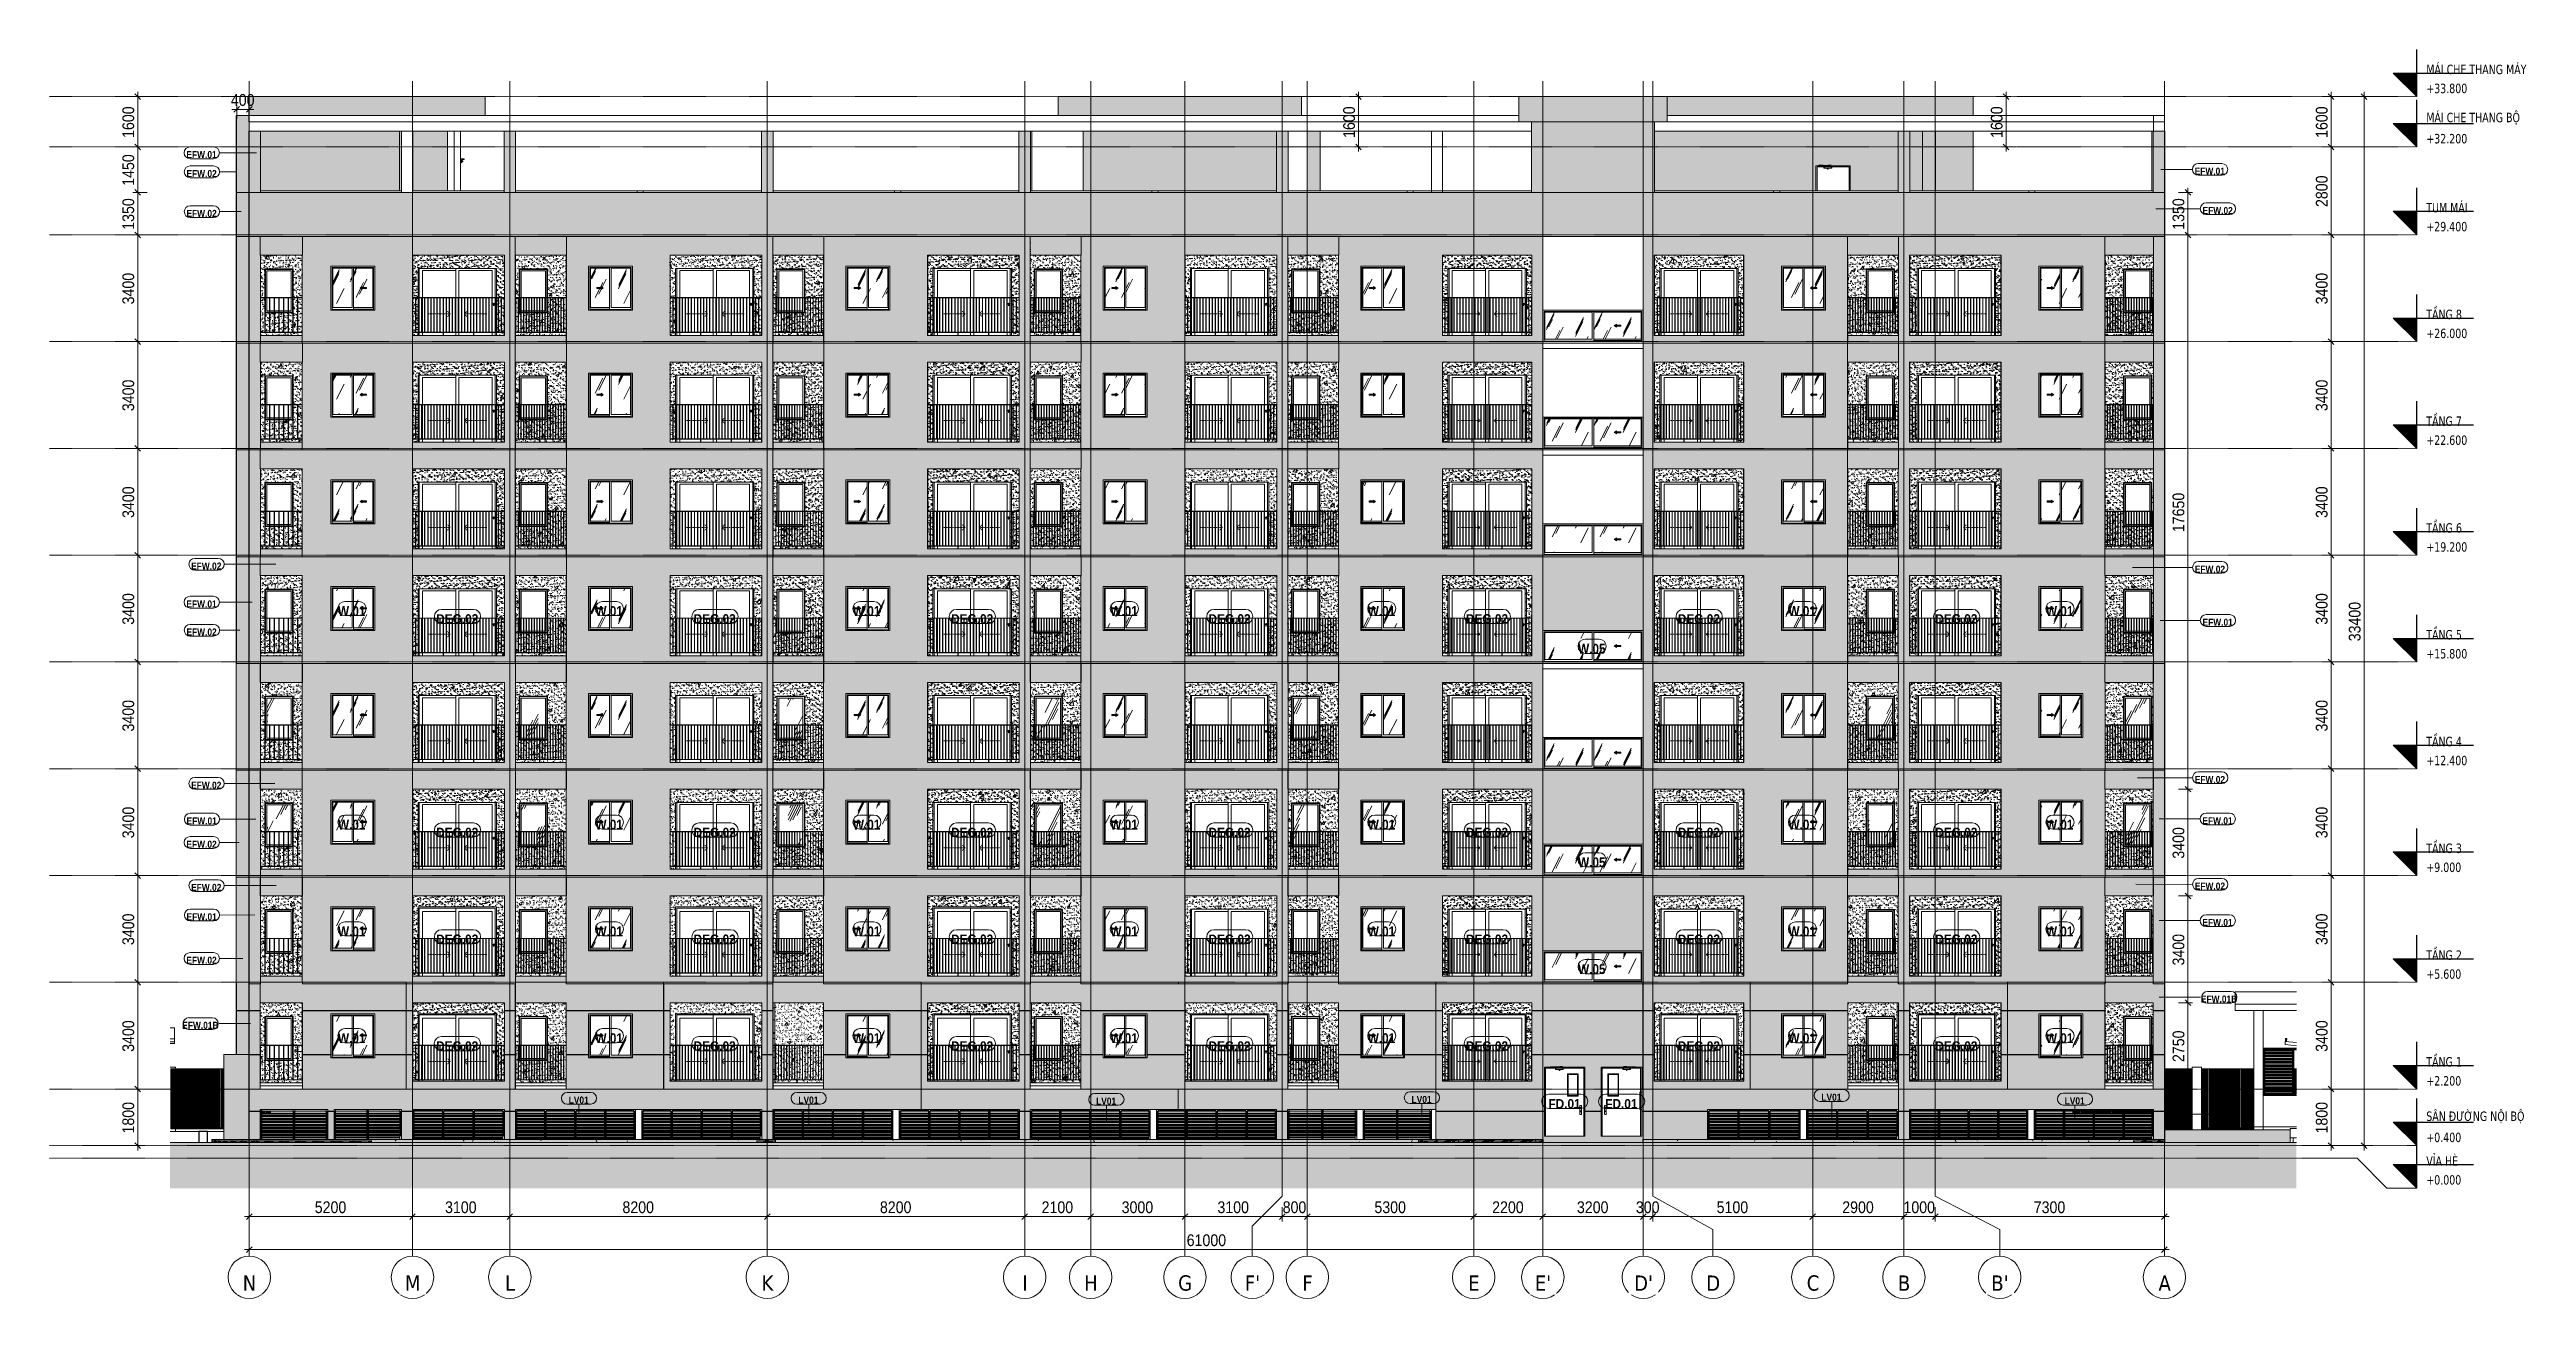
# Model space of a CAD drawing. Header units: millimetres. Extents: x 9199 to 175431, y -4466 to 35300.
# Drawn here: x 96540 to 175431, y -4466 to 35300 of the extents above; entities that cross this region are included whole.
import ezdxf

# ---------------------------------------------------------------- set-up
doc = ezdxf.new("R2010")
doc.units = ezdxf.units.MM
for name, pattern in [('1 NÉT CALL OUT', [6, 3, -3]), ('Centre', [31.75, 6.35, -4.7625, 15.875, -4.7625]), ('Dash', [6, 3, -3]), ('Dash 1_8_', [6.35, 3.175, -3.175]), ('Grid Line', [22.225, 12.7, -3.175, 3.175, -3.175])]:
    doc.linetypes.add(name, pattern=pattern)
for name, color, linetype, lineweight in [('0-2', 250, 'Continuous', 5), ('A-ANNO-DIMS', 211, 'Continuous', 9), ('A-ANNO-DIMS-150', 211, 'Continuous', 9), ('A-AREA', 32, 'Dash 1_8_', 9), ('A-DETL-GENF', 92, 'Continuous', 9), ('A-DETL-GENF-1', 92, '1 NÉT CALL OUT', 9), ('A-DETL-GENF-2', 9, 'Continuous', 9), ('A-DETL-THIN', 151, 'Continuous', 9), ('A-DOOR', 31, 'Continuous', 9), ('A-DOOR-FRAM', 31, 'Continuous', 9), ('A-DOOR-HDLN', 31, 'Dash', 18), ('A-DOOR-IDEN', 31, 'Continuous', 9), ('A-FLOR', 192, 'Continuous', 9), ('A-FLOR-1', 7, 'Continuous', 9), ('A-FLOR-HRAL', 11, 'Continuous', 9), ('A-FLOR-HRAL-1', 253, 'Continuous', 9), ('A-FLOR-HRAL-2', 11, 'Continuous', 18), ('A-FLOR-LEVL', 51, 'Continuous', 9), ('A-FLOR-LEVL-1', 51, 'Continuous', 25), ('A-FLOR-LEVL-2', 51, 'Centre', 9), ('A-FLOR-PATT', 8, 'Continuous', 9), ('A-GLAZ', 151, 'Continuous', 9), ('A-GLAZ-1', 253, 'Continuous', 9), ('A-GLAZ-2', 7, 'Continuous', 9), ('A-GLAZ-3', 7, '1 NÉT CALL OUT', 9), ('A-GLAZ-CWMG', 51, 'Continuous', 9), ('A-GLAZ-IDEN', 152, 'Continuous', 9), ('A-WALL', 113, 'Continuous', 9), ('A-WALL-1', 7, 'Continuous', 9), ('A-WALL-2', 113, 'Continuous', 25), ('A-WALL-IDEN', 211, 'Continuous', 9), ('A-WALL-PATT', 111, 'Continuous', 9), ('A-WALL-PATT-1', 9, 'Continuous', 9), ('A-WALL-PATT-2', 111, 'Continuous', 5), ('C-PRKG', 70, 'Continuous', 9), ('C-PRKG-HDLN', 70, 'Dash', 9), ('I-WALL', 2, 'Continuous', 9), ('I-WALL-1', 7, 'Continuous', 9), ('S-BEAM-1', 7, 'Continuous', 9), ('S-COLS', 52, 'Continuous', 9), ('S-COLS-1', 7, 'Continuous', 9), ('S-GRID', 1, 'Continuous', 9), ('S-GRID-1', 1, 'Grid Line', 9), ('S-GRID-IDEN', 1, 'Continuous', 9)]:
    doc.layers.add(name, color=color, linetype=linetype, lineweight=lineweight)
doc.styles.add('Arial_B', font='arialbd.ttf', dxfattribs={"width": 0.85, "height": 225})
doc.styles.add('Arial_B_1', font='arialbd.ttf', dxfattribs={"width": 0.85, "height": 315})
doc.styles.add('Arial_B_2', font='arialbd.ttf', dxfattribs={"width": 0.9, "height": 300})
doc.styles.add('Tahoma_B', font='tahomabd.ttf', dxfattribs={"width": 0.85, "height": 300})
doc.styles.add('Tahoma_B_1', font='tahomabd.ttf', dxfattribs={"height": 487.5})
doc.styles.add('UTM Avo', font='', dxfattribs={"width": 0.9, "height": 375})
doc.styles.get('UTM Avo').set_extended_font_data('UTM Avo')
doc.dimstyles.new('1_Dim_chi_tiet_2_5', dxfattribs={"dimscale": 304.8, "dimtxt": 374.737856, "dimasz": 0.590551, "dimexe": 0.492126, "dimexo": 0.0625, "dimgap": 0.049213, "dimtad": 1, "dimdec": 0, "dimrnd": 5, "dimzin": 0, "dimdsep": 46, "dimtxsty": 'UTM Avo', "dimblk1": 'OBLIQUE', "dimblk2": 'OBLIQUE', "dimsah": 1, "dimcen": 0.09, "dimdle": 0.492126, "dimazin": 0, "dimtfac": 1, "dimtdec": 4, "dimtix": 1, "dimtmove": 0, "dimatfit": 3, "dimfxl": 0.984252, "dimfxlon": 1, "dimtvp": 1, "dimtolj": 1, "dimtzin": 0, "dimarcsym": 2})
pattern_1 = [(50, (-51555.6, 1200), (1093.104, -95.634), [114.3, -1257.3]), (355, (-51555.6, 1200), (-211.457, 1146.34), [91.44, -1005.84]), (100.451, (-51464.5, 1192), (881.656, 1050.7), [97.14, -1068.54]), (46.184, (-51555.6, 1504.8), (1626.475, -252.257), [171.45, -1885.95]), (96.636, (-51420, 1483.8), (1424.416, 1484.565), [145.71, -1602.81]), (351.184, (-51555.6, 1504.8), (1424.43, 1484.55), [137.16, -1508.76]), (21, (-51403.2, 1428.6), (909.686, -613.591), [114.3, -1257.3]), (326, (-51403.2, 1428.6), (370.812, 1105.13), [91.44, -1005.84]), (71.451, (-51327.4, 1377.5), (1280.503, 491.528), [97.14, -1068.54]), (37.5, (-51555.58, 1200), (18.5313, 507.3303), [50.292, -943.356, 50.292, -970.788, -1009.65]), (37.5, (-51555.58, 1200), (18.5313, 507.3303), [-2014.728, 50.292, -959.358]), (7.5, (-51555.6, 1200), (400.918, 601.0836), [50.292, -531.876, 50.292, -920.496, -384.81]), (7.5, (-51555.6, 1200), (400.918, 601.0836), [-1552.956, 50.292, -334.518]), (327.5, (-51895.43, 1200), (813.545, -34.3737), [50.292, -330.708, 50.292, -1138.428, -1577.34]), (327.5, (-51895.43, 1200), (813.545, -34.3737), [-1569.72, 50.292, -1527.048]), (317.5, (-52047.8, 1200), (888.775, 152.56), [50.292, -445.008, 50.292, -739.14, -1120.14]), (317.5, (-52047.8, 1200), (888.775, 152.56), [-1284.732, 50.292, -1069.848])]
pattern_2 = [(37.5, (-51555.58, 1200), (-4.79953, 146.8239), [5.029, -110.795, 5.029, -124.511, -123.825]), (37.5, (-51555.58, 1200), (-4.79953, 146.8239), [-245.364, 5.029, -118.796]), (7.5, (-51555.58, 1200), (134.8574, 215.0472), [5.029, -57.455, 5.029, -99.365, -40.005]), (7.5, (-51555.58, 1200), (134.8574, 215.0472), [-166.878, 5.029, -34.976]), (327.5, (-51649.3, 1200), (237.29776, 0.4316), [5.029, -33.071, 5.029, -132.131, -179.07]), (327.5, (-51649.3, 1200), (237.29776, 0.4316), [-175.26, 5.029, -174.041]), (317.5, (-51649.3, 1200), (229.0671, 66.8792), [5.029, -14.021, 5.029, -84.887, -102.87]), (317.5, (-51649.3, 1200), (229.0671, 66.8792), [-108.966, 5.029, -97.841])]
pattern_3 = [(63.435, (-51365, 1295.2), (-766.75, 2300.24), [952.5, -571.5, 952.5, -571.5, -1211.71]), (63.435, (-51365, 1295.2), (-766.75, 2300.24), [-3048, 381, -830.71]), (63.435, (-51412.7, 1342.9), (-766.75, 2300.24), [762, -952.5, 571.5, -571.5, -1402.21]), (63.435, (-51412.7, 1342.9), (-766.75, 2300.24), [-2857.5, 666.75, -735.46]), (63.435, (-51412.7, 1485.8), (-766.75, 2300.24), [571.5, -1143, 381, -571.5, -1592.71]), (63.435, (-51412.7, 1485.8), (-766.75, 2300.24), [-2667, 857.25, -735.46]), (63.435, (-51269.8, 1342.9), (-766.75, 2300.24), [571.5, -1143, 476.25, -2068.96]), (63.435, (-51127, 1485.8), (-766.75, 2300.24), [285.75, -1428.75, 190.5, -2354.71]), (63.435, (-51365, 1723.9), (-766.75, 2300.24), [190.5, -1428.75, 190.5, -762, -1687.96]), (63.435, (-51365, 1723.9), (-766.75, 2300.24), [-2571.75, 476.25, -1211.71]), (63.435, (-50507.8, 1581), (-766.75, 2300.24), [952.5, -1428.75, 1143, -754.51]), (63.435, (-50507.8, 1438.1), (-766.75, 2300.24), [1333.5, -952.5, 1428.75, -564.01]), (63.435, (-50412.6, 1485.8), (-766.75, 2300.24), [1524, -762, 1143, -830.71]), (63.435, (-50269.7, 1628.6), (-766.75, 2300.24), [952.5, -1333.5, 762, -1211.71]), (63.435, (-50412.6, 1914.4), (-766.75, 2300.24), [476.25, -1905, 571.5, -1306.96]), (63.435, (-50126.8, 1771.5), (-766.75, 2300.24), [381, -1905, 381, -1592.71])]
pattern_4 = [(63.435, (-49765.3, 1304.34), (-0.001, 1524.001), [532.463, -2875.304]), (63.435, (-51289.3, 1304.34), (-0.001, 1524.001), [532.463, -2875.304]), (63.435, (-49035.8, 1598.8), (-0.001, 1524.001), [532.463, -2875.304]), (63.435, (-50559.8, 1598.8), (-0.001, 1524.001), [532.463, -2875.304]), (63.435, (-49146.2, 1494.84), (-0.001, 1524.001), [532.463, -2875.304]), (63.435, (-50670.2, 1494.84), (-0.001, 1524.001), [532.463, -2875.304]), (63.435, (-49258.75, 2090.1), (-0.001, 1524.001), [258.8, -3148.965]), (63.435, (-50782.75, 2090.1), (-0.001, 1524.001), [258.8, -3148.965]), (63.435, (-49332.36, 1997.95), (-0.001, 1524.001), [532.463, -2875.304]), (63.435, (-50856.36, 1997.95), (-0.001, 1524.001), [532.463, -2875.304]), (63.435, (-49319.4, 2064.1), (-0.001, 1524.001), [532.46, -2875.304]), (63.435, (-50843.4, 2064.1), (-0.001, 1524.001), [532.463, -2875.304]), (63.435, (-49934.2, 1773.94), (-0.001, 1524.001), [532.463, -2875.304]), (63.435, (-51458.2, 1773.94), (-0.001, 1524.001), [532.463, -2875.304]), (63.435, (-49921.24, 1851.9), (-0.001, 1524.001), [532.463, -2875.304]), (63.435, (-51445.24, 1851.9), (-0.001, 1524.001), [532.463, -2875.304]), (63.435, (-49917.74, 1908.1), (-0.001, 1524.001), [532.463, -2875.304]), (63.435, (-51441.74, 1908.1), (-0.001, 1524.001), [532.463, -2875.304])]
pattern_5 = [(0, (129582.6, 1200), (1219.2, 304.8), [50.292, -864.108, 50.292, -864.108, -4876.8]), (0, (129582.6, 1200), (1219.2, 304.8), [-1828.8, 50.292, -1778.508, 50.292, -864.108, -2133.6]), (0, (129582.6, 1200), (1219.2, 304.8), [-4572, 50.292, -559.308, 50.292, -1473.708]), (120, (130039.8, 1352.4), (-873.5645, 903.4582), [50.292, -864.108, 50.292, -5740.908]), (120, (130039.8, 1352.4), (-873.5645, 903.4582), [-964.692, -864.108, 50.292, -1778.508, -3048]), (120, (130039.8, 1352.4), (-873.5645, 903.4582), [-3657.6, 50.292, -864.108, 50.292, -2083.308]), (120, (130039.8, 1352.4), (-873.5645, 903.4582), [-4622.292, -559.308, 50.292, -1473.708]), (240, (130192.2, 1962), (-345.6355, -1208.2582), [50.292, -864.108, 50.292, -5740.908]), (240, (130192.2, 1962), (-345.6355, -1208.2582), [-964.692, -864.108, 50.292, -1778.508, -3048]), (240, (130192.2, 1962), (-345.6355, -1208.2582), [-3657.6, 50.292, -864.108, 50.292, -2083.308]), (240, (130192.2, 1962), (-345.6355, -1208.2582), [-4622.292, -559.308, 50.292, -1473.708])]
pattern_6 = [(349.695, (163090.205, 869.39), (3657.59817, -609.61005), [68.155, -6747.38]), (0, (163157.26, 857.2), (609.6, 609.6), [67.056, -542.544]), (18.435, (163224.32, 857.2), (1219.1992, 609.6016), [57.832, -1869.893]), (172.875, (163279.18, 875.49), (4267.1994, -609.5991), [49.148, -4865.604]), (174.806, (163230.413, 881.584), (6096.00395, -609.55472), [67.333, -6665.92]), (194.036, (163163.36, 887.68), (-1828.8022, -609.5924), [75.403, -2438.042]), (9.462, (163138.97, 869.39), (3048.00504, 609.5835), [37.081, -3670.971]), (353.66, (163175.55, 875.49), (-4876.8008, 609.58348), [55.202, -5464.96]), (185.711, (163230.413, 869.39), (-5486.39511, -609.63944), [61.264, -6065.139]), (168.69, (163169.45, 863.3), (2438.4, -609.6026), [31.084, -3077.279]), (354.806, (163035.34, 863.296), (-6096.00395, 609.55472), [67.333, -6665.92]), (348.69, (163102.4, 857.2), (-2438.4, 609.6026), [62.167, -3046.194]), (0, (163163.36, 845), (609.6, 609.6), [73.152, -536.448]), (20.556, (163236.51, 845.01), (3048.0001, 1219.19697), [52.084, -5156.34]), (3.814, (163285.277, 863.296), (8534.40115, 609.58889), [91.643, -9072.654]), (354.806, (163376.72, 869.39), (-6096.00395, 609.55472), [67.333, -6665.92]), (0, (163443.8, 863.3), (609.6, 609.6), [67.056, -542.544]), (5.194, (162901.23, 863.296), (6096.00395, 609.55472), [67.333, -6665.92]), (354.806, (162968.285, 869.39), (-6096.00395, 609.55472), [67.333, -6665.92]), (0, (162901.2, 875.5), (609.6, 609.6), [36.576, -573.024]), (5.194, (162937.805, 875.49), (6096.00395, 609.55472), [67.333, -6665.92]), (0, (163004.86, 881.6), (609.6, 609.6), [60.96, -548.64]), (10.305, (163065.82, 881.584), (-3657.59817, -609.61005), [68.155, -6747.38]), (5.194, (163132.88, 893.776), (6096.00395, 609.55472), [67.333, -6665.92]), (354.806, (163199.933, 899.87), (-6096.00395, 609.55472), [67.333, -6665.92]), (354.806, (163266.99, 893.776), (-6096.00395, 609.55472), [67.333, -6665.92]), (351.87, (163334.045, 887.68), (-3657.60043, 609.5929), [86.21, -4224.312]), (0, (163419.4, 875.5), (609.6, 609.6), [91.44, -518.16]), (347.471, (163395.005, 509.73), (3047.99888, -609.61085), [56.202, -5564.033]), (354.289, (163449.87, 497.536), (-5486.39511, 609.63944), [61.264, -6065.139]), (8.13, (163395.005, 509.73), (3657.60043, 609.5929), [43.105, -4267.418]), (9.462, (163437.68, 515.82), (3048.00504, 609.5835), [74.161, -3633.892]), (0, (162901.2, 528), (609.6, 609.6), [73.152, -536.448]), (350.538, (162974.38, 528.02), (-3048.00504, 609.5835), [37.081, -3670.971]), (201.801, (163010.96, 521.92), (1828.8045, 609.58684), [32.828, -3249.968]), (192.995, (162980.477, 509.73), (5486.39314, 1219.23746), [81.331, -8051.747]), (352.875, (163462.06, 509.73), (-4267.1994, 609.5991), [49.148, -4865.604]), (7.125, (163462.06, 509.73), (4267.1994, 609.5991), [49.148, -4865.604]), (0, (162901.2, 515.8), (609.6, 609.6), [48.768, -560.832]), (194.036, (162950, 515.82), (-1828.8022, -609.5924), [50.27, -2463.177]), (356.633, (163035.34, 534.112), (-9753.59439, 609.691875), [103.811, -10277.302]), (357.709, (163138.973, 528.016), (-14630.396648, 609.69909), [152.522, -15099.665]), (3.18, (163291.373, 521.92), (10363.19831, 609.63121), [109.897, -10879.823]), (9.462, (163401.1, 528.02), (3048.00504, 609.5835), [111.242, -3596.81]), (10.305, (162901.23, 473.15), (-3657.59817, -609.61005), [68.155, -6747.38]), (15.945, (162968.285, 485.34), (-2438.4042, -609.58315), [88.759, -4349.196]), (0, (163053.6, 509.7), (609.6, 609.6), [79.248, -530.352]), (351.87, (163132.88, 509.73), (-3657.60043, 609.5929), [86.21, -4224.312]), (3.576, (163218.22, 497.536), (9144.002965, 609.5468), [97.726, -9674.906]), (351.254, (163315.757, 503.63), (4267.20096, -609.58783), [80.18, -7937.856]), (345.964, (163395, 491.44), (-1828.8022, 609.5924), [75.403, -2438.042]), (0, (163468.16, 473.15), (609.6, 609.6), [42.672, -566.928]), (174.806, (163035.34, 534.11), (6096.00395, -609.55472), [134.665, -6598.587]), (355.236, (162901.23, 570.69), (-6705.59647, 609.64143), [146.811, -7193.745]), (0, (163047.53, 558.5), (609.6, 609.6), [140.208, -469.392]), (4.086, (163187.74, 558.496), (7924.79503, 609.65274), [171.123, -8385.02]), (0, (163358.4, 570.7), (609.6, 609.6), [152.4, -457.2]), (7.125, (162901.23, 442.67), (4267.1994, 609.5991), [147.443, -4767.311]), (6.34, (163047.533, 460.96), (4876.8008, 609.58348), [110.403, -5409.758]), (357.51, (163157.261, 473.152), (-13411.196973, 609.70439), [140.34, -13893.706]), (353.48, (163297.47, 467.056), (-15849.59217, 1828.855172), [214.749, -21260.135]), (3.013, (162901.23, 838.912), (10972.79715, 609.6408), [115.984, -11482.446]), (351.87, (163017.05, 845.01), (-3657.60043, 609.5929), [129.316, -4181.208]), (357.614, (163145.07, 826.72), (-14020.799432, 609.613717), [146.431, -14496.664]), (10.62, (163291.373, 820.624), (-6705.59246, -1219.23973), [99.236, -9824.334]), (0, (163388.9, 838.9), (609.6, 609.6), [121.92, -487.68]), (356.82, (162901.23, 912.064), (-10363.19831, 609.63121), [109.897, -10879.823]), (6.009, (163010.957, 905.968), (-6095.99899, -609.599175), [116.464, -11529.929]), (6.71, (163126.78, 918.16), (-5486.397345, -609.61573), [104.346, -10330.325]), (354.289, (163230.413, 930.35), (-5486.39511, 609.63944), [122.528, -6003.877]), (347.905, (163352.333, 918.16), (-5486.39487, 1219.22295), [87.281, -8640.862]), (9.462, (163437.68, 899.87), (3048.00504, 609.5835), [74.161, -3633.892]), (3.814, (162901.23, 796.24), (8534.40115, 609.58889), [91.643, -9072.654]), (347.196, (162992.67, 802.336), (-7924.80896, 1828.76326), [137.532, -13615.67]), (0, (163126.8, 771.86), (609.6, 609.6), [152.4, -457.2]), (5.44, (163279.181, 771.856), (-6705.60249, -609.56085), [128.595, -12730.932]), (6.71, (163407.197, 784.048), (-5486.397345, -609.61573), [104.346, -10330.325]), (0, (162901.2, 954.74), (609.6, 609.6), [103.632, -505.968]), (8.13, (163004.86, 954.74), (3657.60043, 609.5929), [172.421, -4138.102]), (357.614, (163175.55, 979.12), (-14020.799432, 609.613717), [146.431, -14496.664]), (354.472, (163321.853, 973.024), (12801.591011, -1219.302898), [189.859, -18796.025]), (6.843, (162901.23, 400), (-10363.195037, -1219.241277), [153.494, -15195.842]), (0, (163053.6, 418.3), (609.6, 609.6), [170.688, -438.912]), (356.348, (163224.317, 418.288), (-18897.604963, 1219.126665), [287.095, -28422.422]), (0, (162901.2, 613.36), (609.6, 609.6), [146.304, -463.296]), (4.764, (163047.533, 613.36), (6705.59647, 609.64143), [146.811, -7193.745]), (358.152, (163193.837, 625.552), (-18287.996238, 609.724117), [189.074, -18718.355]), (357.274, (163382.813, 619.456), (-12192.004244, 609.534153), [128.161, -12687.945]), (354.806, (162901.23, 710.896), (-6096.00395, 609.55472), [134.665, -6598.587]), (0, (163035.34, 698.7), (609.6, 609.6), [195.072, -414.528]), (1.909, (163230.413, 698.704), (17678.401049, 609.553228), [182.982, -18115.176]), (3.576, (163413.293, 704.8), (9144.002965, 609.5468), [97.726, -9674.906])]
pattern_7 = [(63.435, (-49765.3, 1304.34), (-0.001, 1524.001), [532.463, -2875.304]), (63.435, (-51289.3, 1304.34), (-0.001, 1524.001), [532.463, -2875.304]), (63.435, (-49035.8, 1598.8), (-0.001, 1524.001), [532.463, -2875.304]), (63.435, (-50559.8, 1598.8), (-0.001, 1524.001), [532.463, -2875.304]), (63.435, (-49146.2, 1494.84), (-0.001, 1524.001), [532.463, -2875.304]), (63.435, (-50670.2, 1494.84), (-0.001, 1524.001), [532.463, -2875.304]), (63.435, (-49258.75, 2090.1), (-0.001, 1524.001), [258.8, -3148.965]), (63.435, (-50782.75, 2090.1), (-0.001, 1524.001), [258.8, -3148.965]), (63.435, (-49332.36, 1997.95), (-0.001, 1524.001), [532.463, -2875.304]), (63.435, (-50856.36, 1997.95), (-0.001, 1524.001), [532.463, -2875.304]), (63.435, (-49319.4, 2064.1), (-0.001, 1524.001), [532.463, -2875.304]), (63.435, (-50843.4, 2064.1), (-0.001, 1524.001), [532.463, -2875.304]), (63.435, (-49934.2, 1773.94), (-0.001, 1524.001), [532.463, -2875.304]), (63.435, (-51458.2, 1773.94), (-0.001, 1524.001), [532.463, -2875.304]), (63.435, (-49921.24, 1851.9), (-0.001, 1524.001), [532.463, -2875.304]), (63.435, (-51445.24, 1851.9), (-0.001, 1524.001), [532.463, -2875.304]), (63.435, (-49917.74, 1908.1), (-0.001, 1524.001), [532.463, -2875.304]), (63.435, (-51441.74, 1908.1), (-0.001, 1524.001), [532.463, -2875.304])]

msp = doc.modelspace()

# ---------------------------------------------------------------- texts
at = {"layer": 'A-DOOR-IDEN', "char_height": 300, "attachment_point": 5, "line_spacing_factor": 0.936439, "style": 'Arial_B_2'}
for s, insert, width in [('\\pt6.75,13.5,20.25,27,33.75,40.5,47.25,54,60.75,67.5,74.25,81,87.75,94.5,101.25,108,114.75,121.5,128.25,135,141.75,148.5,155.25,162,168.75,175.5,182.25,189,195.75,202.5,209.25,216;DEG.02', (109524.8, 17170), 1375.65), ('\\pt6.75,13.5,20.25,27,33.75,40.5,47.25,54,60.75,67.5,74.25,81,87.75,94.5,101.25,108,114.75,121.5,128.25,135,141.75,148.5,155.25,162,168.75,175.5,182.25,189,195.75,202.5,209.25,216;DEG.02', (117724.8, 17170), 1375.65), ('\\pt6.75,13.5,20.25,27,33.75,40.5,47.25,54,60.75,67.5,74.25,81,87.75,94.5,101.25,108,114.75,121.5,128.25,135,141.75,148.5,155.25,162,168.75,175.5,182.25,189,195.75,202.5,209.25,216;DEG.02', (125924.8, 17170), 1375.65), ('\\pt6.75,13.5,20.25,27,33.75,40.5,47.25,54,60.75,67.5,74.25,81,87.75,94.5,101.25,108,114.75,121.5,128.25,135,141.75,148.5,155.25,162,168.75,175.5,182.25,189,195.75,202.5,209.25,216;DEG.02', (134123.2, 17170), 1375.65), ('\\pt6.75,13.5,20.25,27,33.75,40.5,47.25,54,60.75,67.5,74.25,81,87.75,94.5,101.25,108,114.75,121.5,128.25,135,141.75,148.5,155.25,162,168.75,175.5,182.25,189,195.75,202.5,209.25,216;DEG.02', (142324.8, 17170), 1375.65), ('\\pt6.75,13.5,20.25,27,33.75,40.5,47.25,54,60.75,67.5,74.25,81,87.75,94.5,101.25,108,114.75,121.5,128.25,135,141.75,148.5,155.25,162,168.75,175.5,182.25,189,195.75,202.5,209.25,216;DEG.02', (149072.8, 17170), 1375.65), ('\\pt6.75,13.5,20.25,27,33.75,40.5,47.25,54,60.75,67.5,74.25,81,87.75,94.5,101.25,108,114.75,121.5,128.25,135,141.75,148.5,155.25,162,168.75,175.5,182.25,189,195.75,202.5,209.25,216;DEG.02', (157272.8, 17170), 1375.65), ('\\pt6.75,13.5,20.25,27,33.75,40.5,47.25,54,60.75,67.5,74.25,81,87.75,94.5,101.25,108,114.75,121.5,128.25,135,141.75,148.5,155.25,162,168.75,175.5,182.25,189,195.75,202.5,209.25,216;DEG.02', (109524.8, 10370), 1375.65), ('\\pt6.75,13.5,20.25,27,33.75,40.5,47.25,54,60.75,67.5,74.25,81,87.75,94.5,101.25,108,114.75,121.5,128.25,135,141.75,148.5,155.25,162,168.75,175.5,182.25,189,195.75,202.5,209.25,216;DEG.02', (117724.8, 10370), 1375.65), ('\\pt6.75,13.5,20.25,27,33.75,40.5,47.25,54,60.75,67.5,74.25,81,87.75,94.5,101.25,108,114.75,121.5,128.25,135,141.75,148.5,155.25,162,168.75,175.5,182.25,189,195.75,202.5,209.25,216;DEG.02', (125924.8, 10370), 1375.65), ('\\pt6.75,13.5,20.25,27,33.75,40.5,47.25,54,60.75,67.5,74.25,81,87.75,94.5,101.25,108,114.75,121.5,128.25,135,141.75,148.5,155.25,162,168.75,175.5,182.25,189,195.75,202.5,209.25,216;DEG.02', (134123.2, 10370), 1375.65), ('\\pt6.75,13.5,20.25,27,33.75,40.5,47.25,54,60.75,67.5,74.25,81,87.75,94.5,101.25,108,114.75,121.5,128.25,135,141.75,148.5,155.25,162,168.75,175.5,182.25,189,195.75,202.5,209.25,216;DEG.02', (142324.8, 10370), 1375.65), ('\\pt6.75,13.5,20.25,27,33.75,40.5,47.25,54,60.75,67.5,74.25,81,87.75,94.5,101.25,108,114.75,121.5,128.25,135,141.75,148.5,155.25,162,168.75,175.5,182.25,189,195.75,202.5,209.25,216;DEG.02', (149072.8, 10370), 1375.65), ('\\pt6.75,13.5,20.25,27,33.75,40.5,47.25,54,60.75,67.5,74.25,81,87.75,94.5,101.25,108,114.75,121.5,128.25,135,141.75,148.5,155.25,162,168.75,175.5,182.25,189,195.75,202.5,209.25,216;DEG.02', (157272.8, 10370), 1375.65), ('\\pt6.75,13.5,20.25,27,33.75,40.5,47.25,54,60.75,67.5,74.25,81,87.75,94.5,101.25,108,114.75,121.5,128.25,135,141.75,148.5,155.25,162,168.75,175.5,182.25,189,195.75,202.5,209.25,216;DEG.02', (109524.8, 6970), 1375.65), ('\\pt6.75,13.5,20.25,27,33.75,40.5,47.25,54,60.75,67.5,74.25,81,87.75,94.5,101.25,108,114.75,121.5,128.25,135,141.75,148.5,155.25,162,168.75,175.5,182.25,189,195.75,202.5,209.25,216;DEG.02', (117724.8, 6970), 1375.65), ('\\pt6.75,13.5,20.25,27,33.75,40.5,47.25,54,60.75,67.5,74.25,81,87.75,94.5,101.25,108,114.75,121.5,128.25,135,141.75,148.5,155.25,162,168.75,175.5,182.25,189,195.75,202.5,209.25,216;DEG.02', (125924.8, 6970), 1375.65), ('\\pt6.75,13.5,20.25,27,33.75,40.5,47.25,54,60.75,67.5,74.25,81,87.75,94.5,101.25,108,114.75,121.5,128.25,135,141.75,148.5,155.25,162,168.75,175.5,182.25,189,195.75,202.5,209.25,216;DEG.02', (134123.2, 6970), 1375.65), ('\\pt6.75,13.5,20.25,27,33.75,40.5,47.25,54,60.75,67.5,74.25,81,87.75,94.5,101.25,108,114.75,121.5,128.25,135,141.75,148.5,155.25,162,168.75,175.5,182.25,189,195.75,202.5,209.25,216;DEG.02', (142324.8, 6970), 1375.65), ('\\pt6.75,13.5,20.25,27,33.75,40.5,47.25,54,60.75,67.5,74.25,81,87.75,94.5,101.25,108,114.75,121.5,128.25,135,141.75,148.5,155.25,162,168.75,175.5,182.25,189,195.75,202.5,209.25,216;DEG.02', (149072.8, 6970), 1375.65), ('\\pt6.75,13.5,20.25,27,33.75,40.5,47.25,54,60.75,67.5,74.25,81,87.75,94.5,101.25,108,114.75,121.5,128.25,135,141.75,148.5,155.25,162,168.75,175.5,182.25,189,195.75,202.5,209.25,216;DEG.02', (157272.8, 6970), 1375.65), ('\\pt6.75,13.5,20.25,27,33.75,40.5,47.25,54,60.75,67.5,74.25,81,87.75,94.5,101.25,108,114.75,121.5,128.25,135,141.75,148.5,155.25,162,168.75,175.5,182.25,189,195.75,202.5,209.25,216;DEG.02', (109522.8, 3570), 1375.65), ('\\pt6.75,13.5,20.25,27,33.75,40.5,47.25,54,60.75,67.5,74.25,81,87.75,94.5,101.25,108,114.75,121.5,128.25,135,141.75,148.5,155.25,162,168.75,175.5,182.25,189,195.75,202.5,209.25,216;DEG.02', (117724.8, 3570), 1375.65), ('\\pt6.75,13.5,20.25,27,33.75,40.5,47.25,54,60.75,67.5,74.25,81,87.75,94.5,101.25,108,114.75,121.5,128.25,135,141.75,148.5,155.25,162,168.75,175.5,182.25,189,195.75,202.5,209.25,216;DEG.02', (125924.8, 3570), 1375.65), ('\\pt6.75,13.5,20.25,27,33.75,40.5,47.25,54,60.75,67.5,74.25,81,87.75,94.5,101.25,108,114.75,121.5,128.25,135,141.75,148.5,155.25,162,168.75,175.5,182.25,189,195.75,202.5,209.25,216;DEG.02', (134123.2, 3570), 1375.65), ('\\pt6.75,13.5,20.25,27,33.75,40.5,47.25,54,60.75,67.5,74.25,81,87.75,94.5,101.25,108,114.75,121.5,128.25,135,141.75,148.5,155.25,162,168.75,175.5,182.25,189,195.75,202.5,209.25,216;DEG.02', (142324.8, 3570), 1375.65), ('\\pt6.75,13.5,20.25,27,33.75,40.5,47.25,54,60.75,67.5,74.25,81,87.75,94.5,101.25,108,114.75,121.5,128.25,135,141.75,148.5,155.25,162,168.75,175.5,182.25,189,195.75,202.5,209.25,216;DEG.02', (149072.8, 3570), 1375.65), ('\\pt6.75,13.5,20.25,27,33.75,40.5,47.25,54,60.75,67.5,74.25,81,87.75,94.5,101.25,108,114.75,121.5,128.25,135,141.75,148.5,155.25,162,168.75,175.5,182.25,189,195.75,202.5,209.25,216;DEG.02', (157272.8, 3570), 1375.65), ('\\pt6.75,13.5,20.25,27,33.75,40.5,47.25,54,60.75,67.5,74.25,81,87.75,94.5,101.25,108,114.75,121.5,128.25,135,141.75,148.5,155.25,162,168.75,175.5,182.25,189,195.75,202.5,209.25,216;FD.01', (144793.1, 1730.1), 1054.35), ('\\pt6.75,13.5,20.25,27,33.75,40.5,47.25,54,60.75,67.5,74.25,81,87.75,94.5,101.25,108,114.75,121.5,128.25,135,141.75,148.5,155.25,162,168.75,175.5,182.25,189,195.75,202.5,209.25,216;FD.01', (146603.2, 1730.1), 1054.35)]:
    msp.add_mtext(s, dxfattribs=dict(at, insert=insert, width=width))
at = {"layer": 'A-FLOR-LEVL', "char_height": 300, "line_spacing_factor": 0.996129, "style": 'Tahoma_B'}
for s, insert, width, attachment_point in [('\\pt1530,3060,4590,6120,7650,9180,10710,12240,13770,15300,16830,18360,19890,21420,22950,24480,26010,27540,29070,30600,32130,33660,35190,36720,38250,39780,41310,42840,44370,45900,47430,48960;MÁI CHE THANG MÁY', (172239.9, 34511.5), 3921.9, 7), ('\\pt637.5,1275,1912.5,2550,3187.5,3825,4462.5,5100,5737.5,6375,7012.5,7650,8287.5,8925,9562.5,10200,10837.5,11475,12112.5,12750,13387.5,14025,14662.5,15300,15937.5,16575,17212.5,17850,18487.5,19125,19762.5,20400;+33.800', (172239.9, 34212.6), 1551.675, 1), ('\\pt1530,3060,4590,6120,7650,9180,10710,12240,13770,15300,16830,18360,19890,21420,22950,24480,26010,27540,29070,30600,32130,33660,35190,36720,38250,39780,41310,42840,44370,45900,47430,48960;MÁI CHE THANG BỘ', (172239.9, 32911.5), 3643.95, 7), ('\\pt637.5,1275,1912.5,2550,3187.5,3825,4462.5,5100,5737.5,6375,7012.5,7650,8287.5,8925,9562.5,10200,10837.5,11475,12112.5,12750,13387.5,14025,14662.5,15300,15937.5,16575,17212.5,17850,18487.5,19125,19762.5,20400;+32.200', (172239.9, 32612.6), 1551.675, 1), ('\\pt1530,3060,4590,6120,7650,9180,10710,12240,13770,15300,16830,18360,19890,21420,22950,24480,26010,27540,29070,30600,32130,33660,35190,36720,38250,39780,41310,42840,44370,45900,47430,48960;TUM MÁI', (172239.9, 30111.5), 1670.25, 7), ('\\pt637.5,1275,1912.5,2550,3187.5,3825,4462.5,5100,5737.5,6375,7012.5,7650,8287.5,8925,9562.5,10200,10837.5,11475,12112.5,12750,13387.5,14025,14662.5,15300,15937.5,16575,17212.5,17850,18487.5,19125,19762.5,20400;+29.400', (172239.9, 29812.6), 1551.675, 1), ('\\pt1530,3060,4590,6120,7650,9180,10710,12240,13770,15300,16830,18360,19890,21420,22950,24480,26010,27540,29070,30600,32130,33660,35190,36720,38250,39780,41310,42840,44370,45900,47430,48960;TẦNG 8', (172239.9, 26711.5), 1357.875, 7), ('\\pt637.5,1275,1912.5,2550,3187.5,3825,4462.5,5100,5737.5,6375,7012.5,7650,8287.5,8925,9562.5,10200,10837.5,11475,12112.5,12750,13387.5,14025,14662.5,15300,15937.5,16575,17212.5,17850,18487.5,19125,19762.5,20400;+26.000', (172239.9, 26412.6), 1551.675, 1), ('\\pt1530,3060,4590,6120,7650,9180,10710,12240,13770,15300,16830,18360,19890,21420,22950,24480,26010,27540,29070,30600,32130,33660,35190,36720,38250,39780,41310,42840,44370,45900,47430,48960;TẦNG 7', (172239.9, 23311.5), 1357.875, 7), ('\\pt637.5,1275,1912.5,2550,3187.5,3825,4462.5,5100,5737.5,6375,7012.5,7650,8287.5,8925,9562.5,10200,10837.5,11475,12112.5,12750,13387.5,14025,14662.5,15300,15937.5,16575,17212.5,17850,18487.5,19125,19762.5,20400;+22.600', (172239.9, 23012.6), 1551.675, 1), ('\\pt1530,3060,4590,6120,7650,9180,10710,12240,13770,15300,16830,18360,19890,21420,22950,24480,26010,27540,29070,30600,32130,33660,35190,36720,38250,39780,41310,42840,44370,45900,47430,48960;TẦNG 6', (172239.9, 19911.5), 1357.875, 7), ('\\pt637.5,1275,1912.5,2550,3187.5,3825,4462.5,5100,5737.5,6375,7012.5,7650,8287.5,8925,9562.5,10200,10837.5,11475,12112.5,12750,13387.5,14025,14662.5,15300,15937.5,16575,17212.5,17850,18487.5,19125,19762.5,20400;+19.200', (172239.9, 19612.6), 1551.675, 1), ('\\pt1530,3060,4590,6120,7650,9180,10710,12240,13770,15300,16830,18360,19890,21420,22950,24480,26010,27540,29070,30600,32130,33660,35190,36720,38250,39780,41310,42840,44370,45900,47430,48960;TẦNG 5', (172239.9, 16511.5), 1357.875, 7), ('\\pt637.5,1275,1912.5,2550,3187.5,3825,4462.5,5100,5737.5,6375,7012.5,7650,8287.5,8925,9562.5,10200,10837.5,11475,12112.5,12750,13387.5,14025,14662.5,15300,15937.5,16575,17212.5,17850,18487.5,19125,19762.5,20400;+15.800', (172239.9, 16212.6), 1551.675, 1), ('\\pt1530,3060,4590,6120,7650,9180,10710,12240,13770,15300,16830,18360,19890,21420,22950,24480,26010,27540,29070,30600,32130,33660,35190,36720,38250,39780,41310,42840,44370,45900,47430,48960;TẦNG 4', (172239.9, 13111.5), 1357.875, 7), ('\\pt637.5,1275,1912.5,2550,3187.5,3825,4462.5,5100,5737.5,6375,7012.5,7650,8287.5,8925,9562.5,10200,10837.5,11475,12112.5,12750,13387.5,14025,14662.5,15300,15937.5,16575,17212.5,17850,18487.5,19125,19762.5,20400;+12.400', (172239.9, 12812.6), 1551.675, 1), ('\\pt1530,3060,4590,6120,7650,9180,10710,12240,13770,15300,16830,18360,19890,21420,22950,24480,26010,27540,29070,30600,32130,33660,35190,36720,38250,39780,41310,42840,44370,45900,47430,48960;TẦNG 3', (172239.9, 9711.5), 1357.875, 7), ('\\pt637.5,1275,1912.5,2550,3187.5,3825,4462.5,5100,5737.5,6375,7012.5,7650,8287.5,8925,9562.5,10200,10837.5,11475,12112.5,12750,13387.5,14025,14662.5,15300,15937.5,16575,17212.5,17850,18487.5,19125,19762.5,20400;+9.000', (172239.9, 9412.6), 1324.725, 1), ('\\pt1530,3060,4590,6120,7650,9180,10710,12240,13770,15300,16830,18360,19890,21420,22950,24480,26010,27540,29070,30600,32130,33660,35190,36720,38250,39780,41310,42840,44370,45900,47430,48960;TẦNG 2', (172239.9, 6311.5), 1357.875, 7), ('\\pt637.5,1275,1912.5,2550,3187.5,3825,4462.5,5100,5737.5,6375,7012.5,7650,8287.5,8925,9562.5,10200,10837.5,11475,12112.5,12750,13387.5,14025,14662.5,15300,15937.5,16575,17212.5,17850,18487.5,19125,19762.5,20400;+5.600', (172239.9, 6012.6), 1324.725, 1), ('\\pt1530,3060,4590,6120,7650,9180,10710,12240,13770,15300,16830,18360,19890,21420,22950,24480,26010,27540,29070,30600,32130,33660,35190,36720,38250,39780,41310,42840,44370,45900,47430,48960;TẦNG 1', (172239.9, 2911.5), 1357.875, 7), ('\\pt637.5,1275,1912.5,2550,3187.5,3825,4462.5,5100,5737.5,6375,7012.5,7650,8287.5,8925,9562.5,10200,10837.5,11475,12112.5,12750,13387.5,14025,14662.5,15300,15937.5,16575,17212.5,17850,18487.5,19125,19762.5,20400;+2.200', (172239.9, 2612.6), 1324.725, 1), ('\\pt1530,3060,4590,6120,7650,9180,10710,12240,13770,15300,16830,18360,19890,21420,22950,24480,26010,27540,29070,30600,32130,33660,35190,36720,38250,39780,41310,42840,44370,45900,47430,48960;SÂN ĐƯỜNG NỘI BỘ', (172239.9, 1111.5), 3770.175, 7), ('\\pt637.5,1275,1912.5,2550,3187.5,3825,4462.5,5100,5737.5,6375,7012.5,7650,8287.5,8925,9562.5,10200,10837.5,11475,12112.5,12750,13387.5,14025,14662.5,15300,15937.5,16575,17212.5,17850,18487.5,19125,19762.5,20400;+0.400', (172239.9, 812.6), 1324.725, 1), ('\\pt1530,3060,4590,6120,7650,9180,10710,12240,13770,15300,16830,18360,19890,21420,22950,24480,26010,27540,29070,30600,32130,33660,35190,36720,38250,39780,41310,42840,44370,45900,47430,48960;VỈA HÈ', (172239.9, -241), 1282.65, 7), ('\\pt637.5,1275,1912.5,2550,3187.5,3825,4462.5,5100,5737.5,6375,7012.5,7650,8287.5,8925,9562.5,10200,10837.5,11475,12112.5,12750,13387.5,14025,14662.5,15300,15937.5,16575,17212.5,17850,18487.5,19125,19762.5,20400;+0.000', (172239.9, -539.9), 1324.725, 1)]:
    msp.add_mtext(s, dxfattribs=dict(at, insert=insert, width=width, attachment_point=attachment_point))
at = {"layer": 'A-GLAZ-IDEN', "char_height": 315, "width": 902.7, "attachment_point": 5, "line_spacing_factor": 0.936439, "style": 'Arial_B_1'}
for s, insert in [('\\pt6.3756,12.7512,19.12365,25.49925,31.87485,38.25045,44.62605,50.9985,57.3741,63.7497,70.1253,76.5009,82.8765,89.24895,95.62455,102.00015,108.37575,114.75135,121.1238,127.4994,133.875,140.2506,146.6262,152.99865,159.37425,165.74985,172.12545,178.50105,184.8735,191.2491,197.6247,204.0003;W.01', (106164.2, 17418.1)), ('\\pt6.3756,12.7512,19.12365,25.49925,31.87485,38.25045,44.62605,50.9985,57.3741,63.7497,70.1253,76.5009,82.8765,89.24895,95.62455,102.00015,108.37575,114.75135,121.1238,127.4994,133.875,140.2506,146.6262,152.99865,159.37425,165.74985,172.12545,178.50105,184.8735,191.2491,197.6247,204.0003;W.01', (114364.2, 17418.1)), ('\\pt6.3756,12.7512,19.12365,25.49925,31.87485,38.25045,44.62605,50.9985,57.3741,63.7497,70.1253,76.5009,82.8765,89.24895,95.62455,102.00015,108.37575,114.75135,121.1238,127.4994,133.875,140.2506,146.6262,152.99865,159.37425,165.74985,172.12545,178.50105,184.8735,191.2491,197.6247,204.0003;W.01', (122564.2, 17418.1)), ('\\pt6.3756,12.7512,19.12365,25.49925,31.87485,38.25045,44.62605,50.9985,57.3741,63.7497,70.1253,76.5009,82.8765,89.24895,95.62455,102.00015,108.37575,114.75135,121.1238,127.4994,133.875,140.2506,146.6262,152.99865,159.37425,165.74985,172.12545,178.50105,184.8735,191.2491,197.6247,204.0003;W.01', (130764.2, 17418.1)), ('\\pt6.3756,12.7512,19.12365,25.49925,31.87485,38.25045,44.62605,50.9985,57.3741,63.7497,70.1253,76.5009,82.8765,89.24895,95.62455,102.00015,108.37575,114.75135,121.1238,127.4994,133.875,140.2506,146.6262,152.99865,159.37425,165.74985,172.12545,178.50105,184.8735,191.2491,197.6247,204.0003;W.01', (138962.2, 17418.1)), ('\\pt6.3756,12.7512,19.12365,25.49925,31.87485,38.25045,44.62605,50.9985,57.3741,63.7497,70.1253,76.5009,82.8765,89.24895,95.62455,102.00015,108.37575,114.75135,121.1238,127.4994,133.875,140.2506,146.6262,152.99865,159.37425,165.74985,172.12545,178.50105,184.8735,191.2491,197.6247,204.0003;W.01', (152362.2, 17418.1)), ('\\pt6.3756,12.7512,19.12365,25.49925,31.87485,38.25045,44.62605,50.9985,57.3741,63.7497,70.1253,76.5009,82.8765,89.24895,95.62455,102.00015,108.37575,114.75135,121.1238,127.4994,133.875,140.2506,146.6262,152.99865,159.37425,165.74985,172.12545,178.50105,184.8735,191.2491,197.6247,204.0003;W.01', (160562.2, 17418.1)), ('\\pt6.3756,12.7512,19.12365,25.49925,31.87485,38.25045,44.62605,50.9985,57.3741,63.7497,70.1253,76.5009,82.8765,89.24895,95.62455,102.00015,108.37575,114.75135,121.1238,127.4994,133.875,140.2506,146.6262,152.99865,159.37425,165.74985,172.12545,178.50105,184.8735,191.2491,197.6247,204.0003;W.05', (145662.2, 16218.1)), ('\\pt6.3756,12.7512,19.12365,25.49925,31.87485,38.25045,44.62605,50.9985,57.3741,63.7497,70.1253,76.5009,82.8765,89.24895,95.62455,102.00015,108.37575,114.75135,121.1238,127.4994,133.875,140.2506,146.6262,152.99865,159.37425,165.74985,172.12545,178.50105,184.8735,191.2491,197.6247,204.0003;W.01', (106164.2, 10618.1)), ('\\pt6.3756,12.7512,19.12365,25.49925,31.87485,38.25045,44.62605,50.9985,57.3741,63.7497,70.1253,76.5009,82.8765,89.24895,95.62455,102.00015,108.37575,114.75135,121.1238,127.4994,133.875,140.2506,146.6262,152.99865,159.37425,165.74985,172.12545,178.50105,184.8735,191.2491,197.6247,204.0003;W.01', (114364.2, 10618.1)), ('\\pt6.3756,12.7512,19.12365,25.49925,31.87485,38.25045,44.62605,50.9985,57.3741,63.7497,70.1253,76.5009,82.8765,89.24895,95.62455,102.00015,108.37575,114.75135,121.1238,127.4994,133.875,140.2506,146.6262,152.99865,159.37425,165.74985,172.12545,178.50105,184.8735,191.2491,197.6247,204.0003;W.01', (122564.2, 10618.1)), ('\\pt6.3756,12.7512,19.12365,25.49925,31.87485,38.25045,44.62605,50.9985,57.3741,63.7497,70.1253,76.5009,82.8765,89.24895,95.62455,102.00015,108.37575,114.75135,121.1238,127.4994,133.875,140.2506,146.6262,152.99865,159.37425,165.74985,172.12545,178.50105,184.8735,191.2491,197.6247,204.0003;W.01', (130764.2, 10618.1)), ('\\pt6.3756,12.7512,19.12365,25.49925,31.87485,38.25045,44.62605,50.9985,57.3741,63.7497,70.1253,76.5009,82.8765,89.24895,95.62455,102.00015,108.37575,114.75135,121.1238,127.4994,133.875,140.2506,146.6262,152.99865,159.37425,165.74985,172.12545,178.50105,184.8735,191.2491,197.6247,204.0003;W.01', (138962.2, 10618.1)), ('\\pt6.3756,12.7512,19.12365,25.49925,31.87485,38.25045,44.62605,50.9985,57.3741,63.7497,70.1253,76.5009,82.8765,89.24895,95.62455,102.00015,108.37575,114.75135,121.1238,127.4994,133.875,140.2506,146.6262,152.99865,159.37425,165.74985,172.12545,178.50105,184.8735,191.2491,197.6247,204.0003;W.01', (152362.2, 10618.1)), ('\\pt6.3756,12.7512,19.12365,25.49925,31.87485,38.25045,44.62605,50.9985,57.3741,63.7497,70.1253,76.5009,82.8765,89.24895,95.62455,102.00015,108.37575,114.75135,121.1238,127.4994,133.875,140.2506,146.6262,152.99865,159.37425,165.74985,172.12545,178.50105,184.8735,191.2491,197.6247,204.0003;W.01', (160562.2, 10618.1)), ('\\pt6.3756,12.7512,19.12365,25.49925,31.87485,38.25045,44.62605,50.9985,57.3741,63.7497,70.1253,76.5009,82.8765,89.24895,95.62455,102.00015,108.37575,114.75135,121.1238,127.4994,133.875,140.2506,146.6262,152.99865,159.37425,165.74985,172.12545,178.50105,184.8735,191.2491,197.6247,204.0003;W.05', (145662.2, 9418.1)), ('\\pt6.3756,12.7512,19.12365,25.49925,31.87485,38.25045,44.62605,50.9985,57.3741,63.7497,70.1253,76.5009,82.8765,89.24895,95.62455,102.00015,108.37575,114.75135,121.1238,127.4994,133.875,140.2506,146.6262,152.99865,159.37425,165.74985,172.12545,178.50105,184.8735,191.2491,197.6247,204.0003;W.01', (106164.2, 7218.1)), ('\\pt6.3756,12.7512,19.12365,25.49925,31.87485,38.25045,44.62605,50.9985,57.3741,63.7497,70.1253,76.5009,82.8765,89.24895,95.62455,102.00015,108.37575,114.75135,121.1238,127.4994,133.875,140.2506,146.6262,152.99865,159.37425,165.74985,172.12545,178.50105,184.8735,191.2491,197.6247,204.0003;W.01', (114364.2, 7218.1)), ('\\pt6.3756,12.7512,19.12365,25.49925,31.87485,38.25045,44.62605,50.9985,57.3741,63.7497,70.1253,76.5009,82.8765,89.24895,95.62455,102.00015,108.37575,114.75135,121.1238,127.4994,133.875,140.2506,146.6262,152.99865,159.37425,165.74985,172.12545,178.50105,184.8735,191.2491,197.6247,204.0003;W.01', (122564.2, 7218.1)), ('\\pt6.3756,12.7512,19.12365,25.49925,31.87485,38.25045,44.62605,50.9985,57.3741,63.7497,70.1253,76.5009,82.8765,89.24895,95.62455,102.00015,108.37575,114.75135,121.1238,127.4994,133.875,140.2506,146.6262,152.99865,159.37425,165.74985,172.12545,178.50105,184.8735,191.2491,197.6247,204.0003;W.01', (130764.2, 7218.1)), ('\\pt6.3756,12.7512,19.12365,25.49925,31.87485,38.25045,44.62605,50.9985,57.3741,63.7497,70.1253,76.5009,82.8765,89.24895,95.62455,102.00015,108.37575,114.75135,121.1238,127.4994,133.875,140.2506,146.6262,152.99865,159.37425,165.74985,172.12545,178.50105,184.8735,191.2491,197.6247,204.0003;W.01', (138962.2, 7218.1)), ('\\pt6.3756,12.7512,19.12365,25.49925,31.87485,38.25045,44.62605,50.9985,57.3741,63.7497,70.1253,76.5009,82.8765,89.24895,95.62455,102.00015,108.37575,114.75135,121.1238,127.4994,133.875,140.2506,146.6262,152.99865,159.37425,165.74985,172.12545,178.50105,184.8735,191.2491,197.6247,204.0003;W.01', (152362.2, 7218.1)), ('\\pt6.3756,12.7512,19.12365,25.49925,31.87485,38.25045,44.62605,50.9985,57.3741,63.7497,70.1253,76.5009,82.8765,89.24895,95.62455,102.00015,108.37575,114.75135,121.1238,127.4994,133.875,140.2506,146.6262,152.99865,159.37425,165.74985,172.12545,178.50105,184.8735,191.2491,197.6247,204.0003;W.01', (160562.2, 7218.1)), ('\\pt6.3756,12.7512,19.12365,25.49925,31.87485,38.25045,44.62605,50.9985,57.3741,63.7497,70.1253,76.5009,82.8765,89.24895,95.62455,102.00015,108.37575,114.75135,121.1238,127.4994,133.875,140.2506,146.6262,152.99865,159.37425,165.74985,172.12545,178.50105,184.8735,191.2491,197.6247,204.0003;W.05', (145662.2, 6018.1)), ('\\pt6.3756,12.7512,19.12365,25.49925,31.87485,38.25045,44.62605,50.9985,57.3741,63.7497,70.1253,76.5009,82.8765,89.24895,95.62455,102.00015,108.37575,114.75135,121.1238,127.4994,133.875,140.2506,146.6262,152.99865,159.37425,165.74985,172.12545,178.50105,184.8735,191.2491,197.6247,204.0003;W.01', (106164.2, 3818.1)), ('\\pt6.3756,12.7512,19.12365,25.49925,31.87485,38.25045,44.62605,50.9985,57.3741,63.7497,70.1253,76.5009,82.8765,89.24895,95.62455,102.00015,108.37575,114.75135,121.1238,127.4994,133.875,140.2506,146.6262,152.99865,159.37425,165.74985,172.12545,178.50105,184.8735,191.2491,197.6247,204.0003;W.01', (114364.2, 3818.1)), ('\\pt6.3756,12.7512,19.12365,25.49925,31.87485,38.25045,44.62605,50.9985,57.3741,63.7497,70.1253,76.5009,82.8765,89.24895,95.62455,102.00015,108.37575,114.75135,121.1238,127.4994,133.875,140.2506,146.6262,152.99865,159.37425,165.74985,172.12545,178.50105,184.8735,191.2491,197.6247,204.0003;W.01', (122564.2, 3818.1)), ('\\pt6.3756,12.7512,19.12365,25.49925,31.87485,38.25045,44.62605,50.9985,57.3741,63.7497,70.1253,76.5009,82.8765,89.24895,95.62455,102.00015,108.37575,114.75135,121.1238,127.4994,133.875,140.2506,146.6262,152.99865,159.37425,165.74985,172.12545,178.50105,184.8735,191.2491,197.6247,204.0003;W.01', (130764.2, 3818.1)), ('\\pt6.3756,12.7512,19.12365,25.49925,31.87485,38.25045,44.62605,50.9985,57.3741,63.7497,70.1253,76.5009,82.8765,89.24895,95.62455,102.00015,108.37575,114.75135,121.1238,127.4994,133.875,140.2506,146.6262,152.99865,159.37425,165.74985,172.12545,178.50105,184.8735,191.2491,197.6247,204.0003;W.01', (138962.2, 3818.1)), ('\\pt6.3756,12.7512,19.12365,25.49925,31.87485,38.25045,44.62605,50.9985,57.3741,63.7497,70.1253,76.5009,82.8765,89.24895,95.62455,102.00015,108.37575,114.75135,121.1238,127.4994,133.875,140.2506,146.6262,152.99865,159.37425,165.74985,172.12545,178.50105,184.8735,191.2491,197.6247,204.0003;W.01', (152362.2, 3818.1)), ('\\pt6.3756,12.7512,19.12365,25.49925,31.87485,38.25045,44.62605,50.9985,57.3741,63.7497,70.1253,76.5009,82.8765,89.24895,95.62455,102.00015,108.37575,114.75135,121.1238,127.4994,133.875,140.2506,146.6262,152.99865,159.37425,165.74985,172.12545,178.50105,184.8735,191.2491,197.6247,204.0003;W.01', (160562.2, 3818.1))]:
    msp.add_mtext(s, dxfattribs=dict(at, insert=insert))
at = {"layer": 'A-WALL-IDEN', "char_height": 225, "attachment_point": 5, "line_spacing_factor": 0.936439, "style": 'Arial_B'}
for s, insert, width in [('\\pt6.37425,12.75075,19.125,25.49925,31.87575,38.25,44.62425,51.00075,57.375,63.74925,70.12575,76.5,82.87425,89.25075,95.625,101.99925,108.37575,114.75,121.12425,127.50075,133.875,140.24925,146.62575,153,159.37425,165.75075,172.125,178.49925,184.87575,191.25,197.62425,204.00075;EFW.01', (101381.7, 31954), 995.775), ('\\pt6.37425,12.75075,19.125,25.49925,31.87575,38.25,44.62425,51.00075,57.375,63.74925,70.12575,76.5,82.87425,89.25075,95.625,101.99925,108.37575,114.75,121.12425,127.50075,133.875,140.24925,146.62575,153,159.37425,165.75075,172.125,178.49925,184.87575,191.25,197.62425,204.00075;EFW.02', (101383.3, 31349.8), 995.775), ('\\pt6.37425,12.75075,19.125,25.49925,31.87575,38.25,44.62425,51.00075,57.375,63.74925,70.12575,76.5,82.87425,89.25075,95.625,101.99925,108.37575,114.75,121.12425,127.50075,133.875,140.24925,146.62575,153,159.37425,165.75075,172.125,178.49925,184.87575,191.25,197.62425,204.00075;EFW.01', (165345.6, 31424.9), 995.775), ('\\pt6.37425,12.75075,19.125,25.49925,31.87575,38.25,44.62425,51.00075,57.375,63.74925,70.12575,76.5,82.87425,89.25075,95.625,101.99925,108.37575,114.75,121.12425,127.50075,133.875,140.24925,146.62575,153,159.37425,165.75075,172.125,178.49925,184.87575,191.25,197.62425,204.00075;EFW.02', (101382.5, 30080.4), 995.775), ('\\pt6.37425,12.75075,19.125,25.49925,31.87575,38.25,44.62425,51.00075,57.375,63.74925,70.12575,76.5,82.87425,89.25075,95.625,101.99925,108.37575,114.75,121.12425,127.50075,133.875,140.24925,146.62575,153,159.37425,165.75075,172.125,178.49925,184.87575,191.25,197.62425,204.00075;EFW.02', (165595.6, 30172.5), 995.775), ('\\pt6.37425,12.75075,19.125,25.49925,31.87575,38.25,44.62425,51.00075,57.375,63.74925,70.12575,76.5,82.87425,89.25075,95.625,101.99925,108.37575,114.75,121.12425,127.50075,133.875,140.24925,146.62575,153,159.37425,165.75075,172.125,178.49925,184.87575,191.25,197.62425,204.00075;EFW.02', (101530.6, 18852.5), 995.775), ('\\pt6.37425,12.75075,19.125,25.49925,31.87575,38.25,44.62425,51.00075,57.375,63.74925,70.12575,76.5,82.87425,89.25075,95.625,101.99925,108.37575,114.75,121.12425,127.50075,133.875,140.24925,146.62575,153,159.37425,165.75075,172.125,178.49925,184.87575,191.25,197.62425,204.00075;EFW.02', (165348.1, 18752.6), 995.775), ('\\pt6.37425,12.75075,19.125,25.49925,31.87575,38.25,44.62425,51.00075,57.375,63.74925,70.12575,76.5,82.87425,89.25075,95.625,101.99925,108.37575,114.75,121.12425,127.50075,133.875,140.24925,146.62575,153,159.37425,165.75075,172.125,178.49925,184.87575,191.25,197.62425,204.00075;EFW.01', (101381.7, 17646.1), 995.775), ('\\pt6.37425,12.75075,19.125,25.49925,31.87575,38.25,44.62425,51.00075,57.375,63.74925,70.12575,76.5,82.87425,89.25075,95.625,101.99925,108.37575,114.75,121.12425,127.50075,133.875,140.24925,146.62575,153,159.37425,165.75075,172.125,178.49925,184.87575,191.25,197.62425,204.00075;EFW.02', (101382.5, 16752.3), 995.775), ('\\pt6.37425,12.75075,19.125,25.49925,31.87575,38.25,44.62425,51.00075,57.375,63.74925,70.12575,76.5,82.87425,89.25075,95.625,101.99925,108.37575,114.75,121.12425,127.50075,133.875,140.24925,146.62575,153,159.37425,165.75075,172.125,178.49925,184.87575,191.25,197.62425,204.00075;EFW.01', (165595.6, 17063), 995.775), ('\\pt6.37425,12.75075,19.125,25.49925,31.87575,38.25,44.62425,51.00075,57.375,63.74925,70.12575,76.5,82.87425,89.25075,95.625,101.99925,108.37575,114.75,121.12425,127.50075,133.875,140.24925,146.62575,153,159.37425,165.75075,172.125,178.49925,184.87575,191.25,197.62425,204.00075;EFW.02', (101530.6, 11875.1), 995.775), ('\\pt6.37425,12.75075,19.125,25.49925,31.87575,38.25,44.62425,51.00075,57.375,63.74925,70.12575,76.5,82.87425,89.25075,95.625,101.99925,108.37575,114.75,121.12425,127.50075,133.875,140.24925,146.62575,153,159.37425,165.75075,172.125,178.49925,184.87575,191.25,197.62425,204.00075;EFW.02', (165348.1, 12055.7), 995.775), ('\\pt6.37425,12.75075,19.125,25.49925,31.87575,38.25,44.62425,51.00075,57.375,63.74925,70.12575,76.5,82.87425,89.25075,95.625,101.99925,108.37575,114.75,121.12425,127.50075,133.875,140.24925,146.62575,153,159.37425,165.75075,172.125,178.49925,184.87575,191.25,197.62425,204.00075;EFW.01', (101386.7, 10736.5), 995.775), ('\\pt6.37425,12.75075,19.125,25.49925,31.87575,38.25,44.62425,51.00075,57.375,63.74925,70.12575,76.5,82.87425,89.25075,95.625,101.99925,108.37575,114.75,121.12425,127.50075,133.875,140.24925,146.62575,153,159.37425,165.75075,172.125,178.49925,184.87575,191.25,197.62425,204.00075;EFW.01', (165590.6, 10742.5), 995.775), ('\\pt6.37425,12.75075,19.125,25.49925,31.87575,38.25,44.62425,51.00075,57.375,63.74925,70.12575,76.5,82.87425,89.25075,95.625,101.99925,108.37575,114.75,121.12425,127.50075,133.875,140.24925,146.62575,153,159.37425,165.75075,172.125,178.49925,184.87575,191.25,197.62425,204.00075;EFW.02', (101381.7, 9994.5), 995.775), ('\\pt6.37425,12.75075,19.125,25.49925,31.87575,38.25,44.62425,51.00075,57.375,63.74925,70.12575,76.5,82.87425,89.25075,95.625,101.99925,108.37575,114.75,121.12425,127.50075,133.875,140.24925,146.62575,153,159.37425,165.75075,172.125,178.49925,184.87575,191.25,197.62425,204.00075;EFW.02', (101530.6, 8620.4), 995.775), ('\\pt6.37425,12.75075,19.125,25.49925,31.87575,38.25,44.62425,51.00075,57.375,63.74925,70.12575,76.5,82.87425,89.25075,95.625,101.99925,108.37575,114.75,121.12425,127.50075,133.875,140.24925,146.62575,153,159.37425,165.75075,172.125,178.49925,184.87575,191.25,197.62425,204.00075;EFW.02', (165348.1, 8661.9), 995.775), ('\\pt6.37425,12.75075,19.125,25.49925,31.87575,38.25,44.62425,51.00075,57.375,63.74925,70.12575,76.5,82.87425,89.25075,95.625,101.99925,108.37575,114.75,121.12425,127.50075,133.875,140.24925,146.62575,153,159.37425,165.75075,172.125,178.49925,184.87575,191.25,197.62425,204.00075;EFW.01', (101386.7, 7684.2), 995.775), ('\\pt6.37425,12.75075,19.125,25.49925,31.87575,38.25,44.62425,51.00075,57.375,63.74925,70.12575,76.5,82.87425,89.25075,95.625,101.99925,108.37575,114.75,121.12425,127.50075,133.875,140.24925,146.62575,153,159.37425,165.75075,172.125,178.49925,184.87575,191.25,197.62425,204.00075;EFW.01', (165590.6, 7505.2), 995.775), ('\\pt6.37425,12.75075,19.125,25.49925,31.87575,38.25,44.62425,51.00075,57.375,63.74925,70.12575,76.5,82.87425,89.25075,95.625,101.99925,108.37575,114.75,121.12425,127.50075,133.875,140.24925,146.62575,153,159.37425,165.75075,172.125,178.49925,184.87575,191.25,197.62425,204.00075;EFW.02', (101381.7, 6301.4), 995.775), ('\\pt6.37425,12.75075,19.125,25.49925,31.87575,38.25,44.62425,51.00075,57.375,63.74925,70.12575,76.5,82.87425,89.25075,95.625,101.99925,108.37575,114.75,121.12425,127.50075,133.875,140.24925,146.62575,153,159.37425,165.75075,172.125,178.49925,184.87575,191.25,197.62425,204.00075;EFW.01B', (165639.6, 5066), 1180.65), ('\\pt6.37425,12.75075,19.125,25.49925,31.87575,38.25,44.62425,51.00075,57.375,63.74925,70.12575,76.5,82.87425,89.25075,95.625,101.99925,108.37575,114.75,121.12425,127.50075,133.875,140.24925,146.62575,153,159.37425,165.75075,172.125,178.49925,184.87575,191.25,197.62425,204.00075;EFW.01B', (101345, 4229), 1180.65), ('\\pt6.37425,12.75075,19.125,25.49925,31.87575,38.25,44.62425,51.00075,57.375,63.74925,70.12575,76.5,82.87425,89.25075,95.625,101.99925,108.37575,114.75,121.12425,127.50075,133.875,140.24925,146.62575,153,159.37425,165.75075,172.125,178.49925,184.87575,191.25,197.62425,204.00075;LV01', (113394.5, 1850.1), 657.9), ('\\pt6.37425,12.75075,19.125,25.49925,31.87575,38.25,44.62425,51.00075,57.375,63.74925,70.12575,76.5,82.87425,89.25075,95.625,101.99925,108.37575,114.75,121.12425,127.50075,133.875,140.24925,146.62575,153,159.37425,165.75075,172.125,178.49925,184.87575,191.25,197.62425,204.00075;LV01', (120709.8, 1850.1), 657.9), ('\\pt6.37425,12.75075,19.125,25.49925,31.87575,38.25,44.62425,51.00075,57.375,63.74925,70.12575,76.5,82.87425,89.25075,95.625,101.99925,108.37575,114.75,121.12425,127.50075,133.875,140.24925,146.62575,153,159.37425,165.75075,172.125,178.49925,184.87575,191.25,197.62425,204.00075;LV01', (130192.3, 1814), 657.9), ('\\pt6.37425,12.75075,19.125,25.49925,31.87575,38.25,44.62425,51.00075,57.375,63.74925,70.12575,76.5,82.87425,89.25075,95.625,101.99925,108.37575,114.75,121.12425,127.50075,133.875,140.24925,146.62575,153,159.37425,165.75075,172.125,178.49925,184.87575,191.25,197.62425,204.00075;LV01', (140240.5, 1868.8), 657.9), ('\\pt6.37425,12.75075,19.125,25.49925,31.87575,38.25,44.62425,51.00075,57.375,63.74925,70.12575,76.5,82.87425,89.25075,95.625,101.99925,108.37575,114.75,121.12425,127.50075,133.875,140.24925,146.62575,153,159.37425,165.75075,172.125,178.49925,184.87575,191.25,197.62425,204.00075;LV01', (153292.9, 1939), 657.9), ('\\pt6.37425,12.75075,19.125,25.49925,31.87575,38.25,44.62425,51.00075,57.375,63.74925,70.12575,76.5,82.87425,89.25075,95.625,101.99925,108.37575,114.75,121.12425,127.50075,133.875,140.24925,146.62575,153,159.37425,165.75075,172.125,178.49925,184.87575,191.25,197.62425,204.00075;LV01', (161041.5, 1823.1), 657.9)]:
    msp.add_mtext(s, dxfattribs=dict(at, insert=insert, width=width))

# ---------------------------------------------------------------- blocks, each defined once
blk = doc.blocks.new('NCV_TKTC_KET CAU_rvt-2-TKCS_MẶT ĐỨNG HƯỚNG TÂY')
at = {"layer": 'A-FLOR-1'}
for p, q in [((-78235, 33200), (-37797, 33200)), ((-78235, 33200), (-78235, 33000)), ((-33077, 33200), (-17237, 33200)), ((-17237, 33200), (-17237, 33000)), ((-37797, 33000), (-78235, 33000)), ((-17237, 33000), (-33077, 33000)), ((-37037, 25950), (-33842, 25950)), ((-37037, 25950), (-37037, 25780)), ((-33842, 25780), (-37037, 25780)), ((-37037, 22550), (-33842, 22550)), ((-37037, 22550), (-37037, 22380)), ((-33842, 22380), (-37037, 22380)), ((-33837, 15580), (-37037, 15580))]:
    blk.add_line(p, q, dxfattribs=at)
at = {"layer": 'S-BEAM-1'}
for p, q in [((-78235, 33200), (-37797, 33200)), ((-78235, 33200), (-78235, 32700)), ((-33077, 33200), (-25712, 33200)), ((-25362, 33200), (-17587, 33200)), ((-17587, 32700), (-17587, 33200)), ((-77877, 32700), (-70122, 32700)), ((-69752, 32700), (-61922, 32700)), ((-61552, 32700), (-53722, 32700)), ((-53352, 32700), (-45522, 32700)), ((-45152, 32700), (-37397, 32700)), ((-33477, 32700), (-25722, 32700)), ((-25352, 32700), (-17597, 32700)), ((-77887, 2300), (-76537, 2300)), ((-69762, 2300), (-68147, 2300)), ((-61552, 2300), (-59947, 2300)), ((-53362, 2300), (-51747, 2300)), ((-45162, 2300), (-43547, 2300)), ((-33947, 1550), (-33947, 2100)), ((-33947, 2100), (-33887, 2100)), ((-27327, 2300), (-25712, 2300)), ((-19137, 2300), (-17597, 2300)), ((-33887, 1550), (-33947, 1550))]:
    blk.add_line(p, q, dxfattribs=at)
at = {"layer": 'S-COLS-1'}
for p, q in [((-25362, 33200), (-25712, 33200)), ((-17587, 33200), (-17587, 32700)), ((-17237, 33200), (-17587, 33200)), ((-17237, 32700), (-17237, 33200)), ((-73387, 32700), (-73387, 30750)), ((-73037, 32700), (-73037, 30750)), ((-53312, 30800), (-53312, 32700)), ((-40587, 32700), (-40587, 30750)), ((-40237, 30750), (-40237, 32700)), ((-17637, 30800), (-17637, 32700)), ((-69762, 28750), (-69762, 25950)), ((-69762, 25350), (-69762, 22550)), ((-69762, 21950), (-69762, 19150)), ((-69762, 18550), (-69762, 15750)), ((-61912, 15150), (-61912, 12600)), ((-53712, 15150), (-53712, 12600)), ((-45512, 15150), (-45512, 12600)), ((-61912, 11750), (-61912, 9200)), ((-53712, 11750), (-53712, 9200)), ((-45512, 11750), (-45512, 9200)), ((-61912, 8350), (-61912, 5800)), ((-53712, 8350), (-53712, 5800)), ((-45512, 8350), (-45512, 5800)), ((-78237, 5550), (-78237, 2200)), ((-69762, 2200), (-69762, 4950)), ((-61912, 4950), (-61912, 2450)), ((-53712, 4950), (-53712, 2450)), ((-45512, 4950), (-45512, 2450)), ((-53712, 1550), (-53712, 600)), ((-53362, 600), (-53362, 1550)), ((-45162, 600), (-45162, 1550)), ((-40587, 1550), (-40587, 600))]:
    blk.add_line(p, q, dxfattribs=at)
blk = doc.blocks.new('M_Fixed - 900 x 1400-901190-TKCS_MẶT ĐỨNG HƯỚNG TÂY')
at = {"layer": 'A-GLAZ-2'}
for p, q in [((-69618, 7000), (-69618, 7896)), ((-69618, 7896), (-68756, 7896)), ((-68756, 7896), (-68756, 7000)), ((-69574, 7000), (-69574, 7852)), ((-69574, 7852), (-68800, 7852)), ((-68800, 7852), (-68800, 7000)), ((-69618, 6534), (-69618, 6990)), ((-69585, 6534), (-69618, 6534)), ((-69501, 6534), (-69575, 6534)), ((-69574, 6578), (-69574, 6990)), ((-69501, 6578), (-69574, 6578)), ((-69416, 6578), (-69491, 6578)), ((-69416, 6534), (-69491, 6534)), ((-69331, 6578), (-69406, 6578)), ((-69331, 6534), (-69406, 6534)), ((-69246, 6578), (-69321, 6578)), ((-69246, 6534), (-69321, 6534)), ((-69161, 6578), (-69236, 6578)), ((-69161, 6534), (-69236, 6534)), ((-69076, 6578), (-69151, 6578)), ((-69076, 6534), (-69151, 6534)), ((-68991, 6578), (-69066, 6578)), ((-68991, 6534), (-69066, 6534)), ((-68906, 6578), (-68981, 6578)), ((-68906, 6534), (-68981, 6534)), ((-68821, 6578), (-68896, 6578)), ((-68821, 6534), (-68896, 6534)), ((-68800, 6578), (-68811, 6578)), ((-68756, 6534), (-68811, 6534)), ((-68800, 6990), (-68800, 6578)), ((-68756, 6990), (-68756, 6534))]:
    blk.add_line(p, q, dxfattribs=at)
blk = doc.blocks.new('Railing - 10mm-901206-TKCS_MẶT ĐỨNG HƯỚNG TÂY')
at = {"layer": 'A-FLOR-HRAL-1'}
for p, q in [((-68226, 5900), (-68226, 6990)), ((-68216, 5900), (-68216, 6990))]:
    blk.add_line(p, q, dxfattribs=at)
blk = doc.blocks.new('Railing - 50 x 10mm-901224-TKCS_MẶT ĐỨNG HƯỚNG TÂY')
at = {"layer": 'A-FLOR-HRAL-1'}
for p, q in [((-68991, 5800), (-68991, 6990)), ((-68981, 6990), (-68991, 6990)), ((-68981, 5800), (-68981, 6990))]:
    blk.add_line(p, q, dxfattribs=at)
blk = doc.blocks.new('Railing - 10mm-V147-TKCS_MẶT ĐỨNG HƯỚNG TÂY')
at = {"layer": 'A-FLOR-HRAL-1'}
blk.add_line((-69745.352937, 5900), (-69745.352937, 6990), dxfattribs=at)
blk = doc.blocks.new('Railing - Railing-883693-TKCS_MẶT ĐỨNG HƯỚNG TÂY')
at = {"layer": 'A-FLOR-HRAL-1'}
for p, q in [((-69752, 5900), (-68147, 5900)), ((-68147, 5890), (-69752, 5890))]:
    blk.add_line(p, q, dxfattribs=at)
for name, p in [('Railing - 10mm-V147-TKCS_MẶT ĐỨNG HƯỚNG TÂY', (0, 0)), ('Railing - 10mm-901206-TKCS_MẶT ĐỨNG HƯỚNG TÂY', (-1444, 0)), ('Railing - 10mm-901206-TKCS_MẶT ĐỨNG HƯỚNG TÂY', (-1359, 0)), ('Railing - 10mm-901206-TKCS_MẶT ĐỨNG HƯỚNG TÂY', (-1274, 0)), ('Railing - 10mm-901206-TKCS_MẶT ĐỨNG HƯỚNG TÂY', (-1189, 0)), ('Railing - 10mm-901206-TKCS_MẶT ĐỨNG HƯỚNG TÂY', (-1104, 0)), ('Railing - 10mm-901206-TKCS_MẶT ĐỨNG HƯỚNG TÂY', (-1019, 0)), ('Railing - 10mm-901206-TKCS_MẶT ĐỨNG HƯỚNG TÂY', (-934, 0)), ('Railing - 10mm-901206-TKCS_MẶT ĐỨNG HƯỚNG TÂY', (-849, 0)), ('Railing - 50 x 10mm-901224-TKCS_MẶT ĐỨNG HƯỚNG TÂY', (0, 0)), ('Railing - 10mm-901206-TKCS_MẶT ĐỨNG HƯỚNG TÂY', (-680, 0)), ('Railing - 10mm-901206-TKCS_MẶT ĐỨNG HƯỚNG TÂY', (-595, 0)), ('Railing - 10mm-901206-TKCS_MẶT ĐỨNG HƯỚNG TÂY', (-510, 0)), ('Railing - 10mm-901206-TKCS_MẶT ĐỨNG HƯỚNG TÂY', (-425, 0)), ('Railing - 10mm-901206-TKCS_MẶT ĐỨNG HƯỚNG TÂY', (-340, 0)), ('Railing - 10mm-901206-TKCS_MẶT ĐỨNG HƯỚNG TÂY', (-255, 0)), ('Railing - 10mm-901206-TKCS_MẶT ĐỨNG HƯỚNG TÂY', (-170, 0)), ('Railing - 10mm-901206-TKCS_MẶT ĐỨNG HƯỚNG TÂY', (-85, 0)), ('Railing - 10mm-901206-TKCS_MẶT ĐỨNG HƯỚNG TÂY', (0, 0))]:
    blk.add_blockref(name, p)
blk = doc.blocks.new('Top Rail Type - Top Rail_Internal_-883694-TKCS_MẶT ĐỨNG HƯỚNG TÂY')
at = {"layer": 'A-FLOR-HRAL-1'}
for p, q in [((-68147, 7000), (-69752, 7000)), ((-68147, 6990), (-69752, 6990))]:
    blk.add_line(p, q, dxfattribs=at)
blk = doc.blocks.new('Railing - Railing-883902-TKCS_MẶT ĐỨNG HƯỚNG TÂY')
at = {"layer": 'A-FLOR-HRAL-1'}
for p, q in [((-53352, 5900), (-51747, 5900)), ((-51747, 5890), (-53352, 5890))]:
    blk.add_line(p, q, dxfattribs=at)
for name, p in [('Railing - 10mm-V147-TKCS_MẶT ĐỨNG HƯỚNG TÂY', (16400, 0)), ('Railing - 10mm-901206-TKCS_MẶT ĐỨNG HƯỚNG TÂY', (14956, 0)), ('Railing - 10mm-901206-TKCS_MẶT ĐỨNG HƯỚNG TÂY', (15041, 0)), ('Railing - 10mm-901206-TKCS_MẶT ĐỨNG HƯỚNG TÂY', (15126, 0)), ('Railing - 10mm-901206-TKCS_MẶT ĐỨNG HƯỚNG TÂY', (15211, 0)), ('Railing - 10mm-901206-TKCS_MẶT ĐỨNG HƯỚNG TÂY', (15296, 0)), ('Railing - 10mm-901206-TKCS_MẶT ĐỨNG HƯỚNG TÂY', (15381, 0)), ('Railing - 10mm-901206-TKCS_MẶT ĐỨNG HƯỚNG TÂY', (15466, 0)), ('Railing - 10mm-901206-TKCS_MẶT ĐỨNG HƯỚNG TÂY', (15551, 0)), ('Railing - 50 x 10mm-901224-TKCS_MẶT ĐỨNG HƯỚNG TÂY', (16400, 0)), ('Railing - 10mm-901206-TKCS_MẶT ĐỨNG HƯỚNG TÂY', (15720, 0)), ('Railing - 10mm-901206-TKCS_MẶT ĐỨNG HƯỚNG TÂY', (15805, 0)), ('Railing - 10mm-901206-TKCS_MẶT ĐỨNG HƯỚNG TÂY', (15890, 0)), ('Railing - 10mm-901206-TKCS_MẶT ĐỨNG HƯỚNG TÂY', (15975, 0)), ('Railing - 10mm-901206-TKCS_MẶT ĐỨNG HƯỚNG TÂY', (16060, 0)), ('Railing - 10mm-901206-TKCS_MẶT ĐỨNG HƯỚNG TÂY', (16145, 0)), ('Railing - 10mm-901206-TKCS_MẶT ĐỨNG HƯỚNG TÂY', (16230, 0)), ('Railing - 10mm-901206-TKCS_MẶT ĐỨNG HƯỚNG TÂY', (16315, 0)), ('Railing - 10mm-901206-TKCS_MẶT ĐỨNG HƯỚNG TÂY', (16400, 0))]:
    blk.add_blockref(name, p)
blk = doc.blocks.new('Top Rail Type - Top Rail_Internal_-883903-TKCS_MẶT ĐỨNG HƯỚNG TÂY')
at = {"layer": 'A-FLOR-HRAL-1'}
for p, q in [((-51747, 7000), (-53352, 7000)), ((-51747, 6990), (-53352, 6990))]:
    blk.add_line(p, q, dxfattribs=at)
blk = doc.blocks.new('M_Fixed - 900 x 1400-901191-TKCS_MẶT ĐỨNG HƯỚNG TÂY')
at = {"layer": 'A-GLAZ-2'}
for p, q in [((-26718, 7896), (-25856, 7896)), ((-26718, 7000), (-26718, 7896)), ((-25856, 7896), (-25856, 7000)), ((-26674, 7852), (-25900, 7852)), ((-26674, 7000), (-26674, 7852)), ((-25900, 7852), (-25900, 7000)), ((-26718, 6534), (-26718, 6990)), ((-26663, 6534), (-26718, 6534)), ((-26674, 6578), (-26674, 6990)), ((-26663, 6578), (-26674, 6578)), ((-26578, 6578), (-26653, 6578)), ((-26578, 6534), (-26653, 6534)), ((-26493, 6578), (-26568, 6578)), ((-26493, 6534), (-26568, 6534)), ((-26408, 6578), (-26483, 6578)), ((-26408, 6534), (-26483, 6534)), ((-26323, 6578), (-26398, 6578)), ((-26323, 6534), (-26398, 6534)), ((-26238, 6578), (-26313, 6578)), ((-26238, 6534), (-26313, 6534)), ((-26153, 6578), (-26228, 6578)), ((-26153, 6534), (-26228, 6534)), ((-26068, 6578), (-26143, 6578)), ((-26068, 6534), (-26143, 6534)), ((-25983, 6578), (-26058, 6578)), ((-25983, 6534), (-26058, 6534)), ((-25900, 6578), (-25973, 6578)), ((-25898, 6534), (-25973, 6534)), ((-25900, 6990), (-25900, 6578)), ((-25856, 6534), (-25888, 6534)), ((-25856, 6990), (-25856, 6534))]:
    blk.add_line(p, q, dxfattribs=at)
blk = doc.blocks.new('Railing - Railing-884005-TKCS_MẶT ĐỨNG HƯỚNG TÂY')
at = {"layer": 'A-FLOR-HRAL-1'}
for p, q in [((-27327, 5900), (-25722, 5900)), ((-25722, 5890), (-27327, 5890))]:
    blk.add_line(p, q, dxfattribs=at)
at = {"extrusion": (0, 0, -1), "zscale": -1}
for name, p in [('Railing - 10mm-901206-TKCS_MẶT ĐỨNG HƯỚNG TÂY', (95474, 0)), ('Railing - 10mm-901206-TKCS_MẶT ĐỨNG HƯỚNG TÂY', (95389, 0)), ('Railing - 10mm-901206-TKCS_MẶT ĐỨNG HƯỚNG TÂY', (95304, 0)), ('Railing - 10mm-901206-TKCS_MẶT ĐỨNG HƯỚNG TÂY', (95219, 0)), ('Railing - 10mm-901206-TKCS_MẶT ĐỨNG HƯỚNG TÂY', (95134, 0)), ('Railing - 10mm-901206-TKCS_MẶT ĐỨNG HƯỚNG TÂY', (95049, 0)), ('Railing - 10mm-901206-TKCS_MẶT ĐỨNG HƯỚNG TÂY', (94964, 0)), ('Railing - 10mm-901206-TKCS_MẶT ĐỨNG HƯỚNG TÂY', (94879, 0)), ('Railing - 10mm-901206-TKCS_MẶT ĐỨNG HƯỚNG TÂY', (94794, 0)), ('Railing - 50 x 10mm-901224-TKCS_MẶT ĐỨNG HƯỚNG TÂY', (95474, 0)), ('Railing - 10mm-901206-TKCS_MẶT ĐỨNG HƯỚNG TÂY', (94624, 0)), ('Railing - 10mm-901206-TKCS_MẶT ĐỨNG HƯỚNG TÂY', (94540, 0)), ('Railing - 10mm-901206-TKCS_MẶT ĐỨNG HƯỚNG TÂY', (94455, 0)), ('Railing - 10mm-901206-TKCS_MẶT ĐỨNG HƯỚNG TÂY', (94370, 0)), ('Railing - 10mm-901206-TKCS_MẶT ĐỨNG HƯỚNG TÂY', (94285, 0)), ('Railing - 10mm-901206-TKCS_MẶT ĐỨNG HƯỚNG TÂY', (94200, 0)), ('Railing - 10mm-901206-TKCS_MẶT ĐỨNG HƯỚNG TÂY', (94115, 0)), ('Railing - 10mm-901206-TKCS_MẶT ĐỨNG HƯỚNG TÂY', (94030, 0)), ('Railing - 10mm-V147-TKCS_MẶT ĐỨNG HƯỚNG TÂY', (95474, 0))]:
    blk.add_blockref(name, p, dxfattribs=at)
blk = doc.blocks.new('Top Rail Type - Top Rail_Internal_-884006-TKCS_MẶT ĐỨNG HƯỚNG TÂY')
at = {"layer": 'A-FLOR-HRAL-1'}
for p, q in [((-25722, 7000), (-27327, 7000)), ((-27327, 6990), (-25722, 6990))]:
    blk.add_line(p, q, dxfattribs=at)
blk = doc.blocks.new('Railing - Railing-884108-TKCS_MẶT ĐỨNG HƯỚNG TÂY')
at = {"layer": 'A-FLOR-HRAL-1'}
for p, q in [((-19127, 5900), (-17597, 5900)), ((-17597, 5890), (-19127, 5890))]:
    blk.add_line(p, q, dxfattribs=at)
at = {"extrusion": (0, 0, -1), "zscale": -1}
for name, p in [('Railing - 10mm-901206-TKCS_MẶT ĐỨNG HƯỚNG TÂY', (87274, 0)), ('Railing - 10mm-901206-TKCS_MẶT ĐỨNG HƯỚNG TÂY', (87189, 0)), ('Railing - 10mm-901206-TKCS_MẶT ĐỨNG HƯỚNG TÂY', (87104, 0)), ('Railing - 10mm-901206-TKCS_MẶT ĐỨNG HƯỚNG TÂY', (87019, 0)), ('Railing - 10mm-901206-TKCS_MẶT ĐỨNG HƯỚNG TÂY', (86934, 0)), ('Railing - 10mm-901206-TKCS_MẶT ĐỨNG HƯỚNG TÂY', (86849, 0)), ('Railing - 10mm-901206-TKCS_MẶT ĐỨNG HƯỚNG TÂY', (86764, 0)), ('Railing - 10mm-901206-TKCS_MẶT ĐỨNG HƯỚNG TÂY', (86679, 0)), ('Railing - 10mm-901206-TKCS_MẶT ĐỨNG HƯỚNG TÂY', (86594, 0)), ('Railing - 50 x 10mm-901224-TKCS_MẶT ĐỨNG HƯỚNG TÂY', (87274, 0)), ('Railing - 10mm-901206-TKCS_MẶT ĐỨNG HƯỚNG TÂY', (86424, 0)), ('Railing - 10mm-901206-TKCS_MẶT ĐỨNG HƯỚNG TÂY', (86340, 0)), ('Railing - 10mm-901206-TKCS_MẶT ĐỨNG HƯỚNG TÂY', (86255, 0)), ('Railing - 10mm-901206-TKCS_MẶT ĐỨNG HƯỚNG TÂY', (86170, 0)), ('Railing - 10mm-901206-TKCS_MẶT ĐỨNG HƯỚNG TÂY', (86085, 0)), ('Railing - 10mm-901206-TKCS_MẶT ĐỨNG HƯỚNG TÂY', (86000, 0)), ('Railing - 10mm-901206-TKCS_MẶT ĐỨNG HƯỚNG TÂY', (85915, 0)), ('Railing - 10mm-901206-TKCS_MẶT ĐỨNG HƯỚNG TÂY', (85830, 0))]:
    blk.add_blockref(name, p, dxfattribs=at)
blk = doc.blocks.new('Top Rail Type - Top Rail_Internal_-884109-TKCS_MẶT ĐỨNG HƯỚNG TÂY')
at = {"layer": 'A-FLOR-HRAL-1'}
for p, q in [((-17597, 7000), (-19127, 7000)), ((-19127, 6990), (-17597, 6990))]:
    blk.add_line(p, q, dxfattribs=at)
blk = doc.blocks.new('M_Fixed - 900 x 1400-V148-TKCS_MẶT ĐỨNG HƯỚNG TÂY')
at = {"layer": 'A-GLAZ-2'}
for p, q in [((-77718, 7000), (-77718, 7896)), ((-77718, 7896), (-76856, 7896)), ((-76856, 7896), (-76856, 7000)), ((-77674, 7000), (-77674, 7852)), ((-77674, 7852), (-76900, 7852)), ((-76900, 7852), (-76900, 7000)), ((-77718, 6534), (-77718, 6990)), ((-77593, 6534), (-77718, 6534)), ((-77674, 6578), (-77674, 6990)), ((-77593, 6578), (-77674, 6578)), ((-77444, 6578), (-77583, 6578)), ((-77444, 6534), (-77583, 6534)), ((-77294, 6578), (-77434, 6578)), ((-77294, 6534), (-77434, 6534)), ((-77145, 6578), (-77284, 6578)), ((-77145, 6534), (-77284, 6534)), ((-76995, 6578), (-77135, 6578)), ((-76995, 6534), (-77135, 6534)), ((-76900, 6578), (-76985, 6578)), ((-76856, 6534), (-76985, 6534)), ((-76900, 6990), (-76900, 6578)), ((-76856, 6990), (-76856, 6534))]:
    blk.add_line(p, q, dxfattribs=at)
blk = doc.blocks.new('Railing - Railing-884882-TKCS_MẶT ĐỨNG HƯỚNG TÂY')
at = {"layer": 'A-FLOR-HRAL-1'}
for p, q in [((-77877, 5900), (-76547, 5900)), ((-76547, 5890), (-77877, 5890))]:
    blk.add_line(p, q, dxfattribs=at)
for p in [(-9516, 0), (-9367, 0), (-9217, 0), (-9068, 0), (-8918, 0), (-8769, 0), (-8619, 0), (-8470, 0)]:
    blk.add_blockref('Railing - 10mm-901206-TKCS_MẶT ĐỨNG HƯỚNG TÂY', p)
blk = doc.blocks.new('Top Rail Type - Top Rail_Internal_-884883-TKCS_MẶT ĐỨNG HƯỚNG TÂY')
at = {"layer": 'A-FLOR-HRAL-1'}
for p, q in [((-76547, 7000), (-77877, 7000)), ((-76547, 6990), (-77877, 6990))]:
    blk.add_line(p, q, dxfattribs=at)
blk = doc.blocks.new('Railing - Railing-885226-TKCS_MẶT ĐỨNG HƯỚNG TÂY')
at = {"layer": 'A-FLOR-HRAL-1'}
for p, q in [((-45152, 5900), (-43547, 5900)), ((-43547, 5890), (-45152, 5890))]:
    blk.add_line(p, q, dxfattribs=at)
for name, p in [('Railing - 10mm-V147-TKCS_MẶT ĐỨNG HƯỚNG TÂY', (24600, 0)), ('Railing - 10mm-901206-TKCS_MẶT ĐỨNG HƯỚNG TÂY', (23156, 0)), ('Railing - 10mm-901206-TKCS_MẶT ĐỨNG HƯỚNG TÂY', (23241, 0)), ('Railing - 10mm-901206-TKCS_MẶT ĐỨNG HƯỚNG TÂY', (23326, 0)), ('Railing - 10mm-901206-TKCS_MẶT ĐỨNG HƯỚNG TÂY', (23411, 0)), ('Railing - 10mm-901206-TKCS_MẶT ĐỨNG HƯỚNG TÂY', (23496, 0)), ('Railing - 10mm-901206-TKCS_MẶT ĐỨNG HƯỚNG TÂY', (23581, 0)), ('Railing - 10mm-901206-TKCS_MẶT ĐỨNG HƯỚNG TÂY', (23666, 0)), ('Railing - 10mm-901206-TKCS_MẶT ĐỨNG HƯỚNG TÂY', (23751, 0)), ('Railing - 50 x 10mm-901224-TKCS_MẶT ĐỨNG HƯỚNG TÂY', (24600, 0)), ('Railing - 10mm-901206-TKCS_MẶT ĐỨNG HƯỚNG TÂY', (23920, 0)), ('Railing - 10mm-901206-TKCS_MẶT ĐỨNG HƯỚNG TÂY', (24005, 0)), ('Railing - 10mm-901206-TKCS_MẶT ĐỨNG HƯỚNG TÂY', (24090, 0)), ('Railing - 10mm-901206-TKCS_MẶT ĐỨNG HƯỚNG TÂY', (24175, 0)), ('Railing - 10mm-901206-TKCS_MẶT ĐỨNG HƯỚNG TÂY', (24260, 0)), ('Railing - 10mm-901206-TKCS_MẶT ĐỨNG HƯỚNG TÂY', (24345, 0)), ('Railing - 10mm-901206-TKCS_MẶT ĐỨNG HƯỚNG TÂY', (24430, 0)), ('Railing - 10mm-901206-TKCS_MẶT ĐỨNG HƯỚNG TÂY', (24515, 0)), ('Railing - 10mm-901206-TKCS_MẶT ĐỨNG HƯỚNG TÂY', (24600, 0))]:
    blk.add_blockref(name, p)
blk = doc.blocks.new('Top Rail Type - Top Rail_Internal_-885227-TKCS_MẶT ĐỨNG HƯỚNG TÂY')
at = {"layer": 'A-FLOR-HRAL-1'}
for p, q in [((-43547, 7000), (-45152, 7000)), ((-43547, 6990), (-45152, 6990))]:
    blk.add_line(p, q, dxfattribs=at)
blk = doc.blocks.new('Railing - Railing-1009616-TKCS_MẶT ĐỨNG HƯỚNG TÂY')
at = {"layer": 'A-FLOR-HRAL-1'}
for p, q in [((-61552, 5900), (-59947, 5900)), ((-59947, 5890), (-61552, 5890))]:
    blk.add_line(p, q, dxfattribs=at)
for name, p in [('Railing - 10mm-V147-TKCS_MẶT ĐỨNG HƯỚNG TÂY', (8200, 0)), ('Railing - 10mm-901206-TKCS_MẶT ĐỨNG HƯỚNG TÂY', (6756, 0)), ('Railing - 10mm-901206-TKCS_MẶT ĐỨNG HƯỚNG TÂY', (6841, 0)), ('Railing - 10mm-901206-TKCS_MẶT ĐỨNG HƯỚNG TÂY', (6926, 0)), ('Railing - 10mm-901206-TKCS_MẶT ĐỨNG HƯỚNG TÂY', (7011, 0)), ('Railing - 10mm-901206-TKCS_MẶT ĐỨNG HƯỚNG TÂY', (7096, 0)), ('Railing - 10mm-901206-TKCS_MẶT ĐỨNG HƯỚNG TÂY', (7181, 0)), ('Railing - 10mm-901206-TKCS_MẶT ĐỨNG HƯỚNG TÂY', (7266, 0)), ('Railing - 10mm-901206-TKCS_MẶT ĐỨNG HƯỚNG TÂY', (7351, 0)), ('Railing - 50 x 10mm-901224-TKCS_MẶT ĐỨNG HƯỚNG TÂY', (8200, 0)), ('Railing - 10mm-901206-TKCS_MẶT ĐỨNG HƯỚNG TÂY', (7520, 0)), ('Railing - 10mm-901206-TKCS_MẶT ĐỨNG HƯỚNG TÂY', (7605, 0)), ('Railing - 10mm-901206-TKCS_MẶT ĐỨNG HƯỚNG TÂY', (7690, 0)), ('Railing - 10mm-901206-TKCS_MẶT ĐỨNG HƯỚNG TÂY', (7775, 0)), ('Railing - 10mm-901206-TKCS_MẶT ĐỨNG HƯỚNG TÂY', (7860, 0)), ('Railing - 10mm-901206-TKCS_MẶT ĐỨNG HƯỚNG TÂY', (7945, 0)), ('Railing - 10mm-901206-TKCS_MẶT ĐỨNG HƯỚNG TÂY', (8030, 0)), ('Railing - 10mm-901206-TKCS_MẶT ĐỨNG HƯỚNG TÂY', (8115, 0)), ('Railing - 10mm-901206-TKCS_MẶT ĐỨNG HƯỚNG TÂY', (8200, 0))]:
    blk.add_blockref(name, p)
blk = doc.blocks.new('Top Rail Type - Top Rail_Internal_-1009617-TKCS_MẶT ĐỨNG HƯỚNG TÂY')
at = {"layer": 'A-FLOR-HRAL-1'}
for p, q in [((-59947, 7000), (-61552, 7000)), ((-59947, 6990), (-61552, 6990))]:
    blk.add_line(p, q, dxfattribs=at)
blk = doc.blocks.new('NCV_TKTC_TANG 2_rvt-2-TKCS_MẶT ĐỨNG HƯỚNG TÂY')
at = {"layer": 'A-WALL-PATT-1'}
h = blk.add_hatch(dxfattribs=at)
h.set_pattern_fill('FP_19', color=256, style=0, pattern_type=2)
h.set_pattern_definition(pattern_1)
h.paths.add_polyline_path([(-77697, 5800), (-76547, 5800), (-76547, 5890), (-77877, 5890), (-77877, 5800), (-77853, 5800)])
h.paths.add_polyline_path([(-77836, 5900), (-77743, 5900), (-77743, 6990), (-77877, 6990), (-77877, 5900), (-77844, 5900)])
h.paths.add_polyline_path([(-76686, 5900), (-76547, 5900), (-76547, 6990), (-76686, 6990), (-76686, 6065)])
h.paths.add_polyline_path([(-77733, 5900), (-77593, 5900), (-77593, 6515), (-77733, 6515)])
h.paths.add_polyline_path([(-77444, 5900), (-77444, 6515), (-77583, 6515), (-77583, 5900), (-77576, 5900)])
h.paths.add_polyline_path([(-77294, 5900), (-77294, 6515), (-77434, 6515), (-77434, 5900)])
h.paths.add_polyline_path([(-77284, 5900), (-77145, 5900), (-77145, 6515), (-77284, 6515), (-77284, 6143)])
h.paths.add_polyline_path([(-77135, 5900), (-76995, 5900), (-76995, 6515), (-77135, 6515), (-77135, 6267)])
h.paths.add_polyline_path([(-76985, 5900), (-76846, 5900), (-76846, 6515), (-76985, 6515), (-76985, 6392)])
h.paths.add_polyline_path([(-76836, 5900), (-76696, 5900), (-76696, 6990), (-76836, 6990), (-76836, 6511)])
h.paths.add_polyline_path([(-76720, 7000), (-76547, 7000), (-76547, 8350), (-77877, 8350), (-77877, 7000), (-77737, 7000), (-77737, 7915), (-76837, 7915), (-76837, 7000)])
h = blk.add_hatch(dxfattribs=at)
h.set_pattern_fill('FP_20', color=256, style=0, pattern_type=2)
h.set_pattern_definition(pattern_2)
h.paths.add_polyline_path([(-77697, 5800), (-76547, 5800), (-76547, 5890), (-77877, 5890), (-77877, 5800), (-77853, 5800)])
h.paths.add_polyline_path([(-77836, 5900), (-77743, 5900), (-77743, 6990), (-77877, 6990), (-77877, 5900), (-77844, 5900)])
h.paths.add_polyline_path([(-76686, 5900), (-76547, 5900), (-76547, 6990), (-76686, 6990), (-76686, 6065)])
h.paths.add_polyline_path([(-77733, 5900), (-77593, 5900), (-77593, 6515), (-77733, 6515)])
h.paths.add_polyline_path([(-77444, 5900), (-77444, 6515), (-77583, 6515), (-77583, 5900), (-77576, 5900)])
h.paths.add_polyline_path([(-77294, 5900), (-77294, 6515), (-77434, 6515), (-77434, 5900)])
h.paths.add_polyline_path([(-77284, 5900), (-77145, 5900), (-77145, 6515), (-77284, 6515), (-77284, 6143)])
h.paths.add_polyline_path([(-77135, 5900), (-76995, 5900), (-76995, 6515), (-77135, 6515), (-77135, 6267)])
h.paths.add_polyline_path([(-76985, 5900), (-76846, 5900), (-76846, 6515), (-76985, 6515), (-76985, 6392)])
h.paths.add_polyline_path([(-76836, 5900), (-76696, 5900), (-76696, 6990), (-76836, 6990), (-76836, 6511)])
h.paths.add_polyline_path([(-76720, 7000), (-76547, 7000), (-76547, 8350), (-77877, 8350), (-77877, 7000), (-77737, 7000), (-77737, 7915), (-76837, 7915), (-76837, 7000)])
h = blk.add_hatch(dxfattribs=at)
h.set_pattern_fill('FP_19', color=256, style=0, pattern_type=2)
h.set_pattern_definition(pattern_1)
h.paths.add_polyline_path([(-70117, 5800), (-70117, 5890), (-70360, 5890), (-70360, 5800), (-70178, 5800)])
h.paths.add_polyline_path([(-73027, 5800), (-72860, 5800), (-72860, 5890), (-73027, 5890), (-73027, 5812)])
h.paths.add_polyline_path([(-70312, 5900), (-70312, 6990), (-70360, 6990), (-70360, 5900)])
h.paths.add_polyline_path([(-70302, 5900), (-70214, 5900), (-70214, 6990), (-70302, 6990), (-70302, 6716)])
h.paths.add_polyline_path([(-72933, 5900), (-72860, 5900), (-72860, 6990), (-72933, 6990), (-72933, 5927)])
h.paths.add_polyline_path([(-70204, 5900), (-70117, 5900), (-70117, 6990), (-70204, 6990), (-70204, 6716)])
h.paths.add_polyline_path([(-72943, 5900), (-72943, 6990), (-73027, 6990), (-73027, 5900), (-72955, 5900)])
h.paths.add_polyline_path([(-70223, 7000), (-70112, 7000), (-70112, 8350), (-73027, 8350), (-73027, 7000), (-72860, 7000), (-72860, 8000), (-70360, 8000), (-70360, 7000), (-70227, 7000)])
h = blk.add_hatch(dxfattribs=at)
h.set_pattern_fill('FP_20', color=256, style=0, pattern_type=2)
h.set_pattern_definition(pattern_2)
h.paths.add_polyline_path([(-70117, 5800), (-70117, 5890), (-70360, 5890), (-70360, 5800), (-70178, 5800)])
h.paths.add_polyline_path([(-73027, 5800), (-72860, 5800), (-72860, 5890), (-73027, 5890), (-73027, 5812)])
h.paths.add_polyline_path([(-70312, 5900), (-70312, 6990), (-70360, 6990), (-70360, 5900)])
h.paths.add_polyline_path([(-70302, 5900), (-70214, 5900), (-70214, 6990), (-70302, 6990), (-70302, 6716)])
h.paths.add_polyline_path([(-72933, 5900), (-72860, 5900), (-72860, 6990), (-72933, 6990), (-72933, 5927)])
h.paths.add_polyline_path([(-70204, 5900), (-70117, 5900), (-70117, 6990), (-70204, 6990), (-70204, 6716)])
h.paths.add_polyline_path([(-72943, 5900), (-72943, 6990), (-73027, 6990), (-73027, 5900), (-72955, 5900)])
h.paths.add_polyline_path([(-70223, 7000), (-70112, 7000), (-70112, 8350), (-73027, 8350), (-73027, 7000), (-72860, 7000), (-72860, 8000), (-70360, 8000), (-70360, 7000), (-70227, 7000)])
h = blk.add_hatch(dxfattribs=at)
h.set_pattern_fill('FP_19', color=256, style=0, pattern_type=2)
h.set_pattern_definition(pattern_1)
h.paths.add_polyline_path([(-69752, 5800), (-68991, 5800), (-68991, 5890), (-69752, 5890), (-69752, 5831)])
h.paths.add_polyline_path([(-68981, 5800), (-68147, 5800), (-68147, 5890), (-68981, 5890)])
h.paths.add_polyline_path([(-69491, 5900), (-69416, 5900), (-69416, 6515), (-69491, 6515)])
h.paths.add_polyline_path([(-69066, 5900), (-68991, 5900), (-68991, 6515), (-69066, 6515), (-69066, 6235)])
h.paths.add_polyline_path([(-68981, 5900), (-68906, 5900), (-68906, 6515), (-68981, 6515), (-68981, 6307)])
h.paths.add_polyline_path([(-68896, 5900), (-68821, 5900), (-68821, 6515), (-68896, 6515), (-68896, 6379)])
h.paths.add_polyline_path([(-69076, 5900), (-69076, 6515), (-69151, 6515), (-69151, 5900), (-69120, 5900)])
h.paths.add_polyline_path([(-68736, 5900), (-68737, 6515), (-68811, 6515), (-68811, 5900)])
h.paths.add_polyline_path([(-68726, 5900), (-68651, 5900), (-68651, 6990), (-68726, 6990), (-68726, 6499)])
h.paths.add_polyline_path([(-68641, 5900), (-68566, 5900), (-68566, 6990), (-68641, 6990), (-68641, 6375)])
h.paths.add_polyline_path([(-68481, 5900), (-68481, 6990), (-68556, 6990), (-68556, 5900)])
h.paths.add_polyline_path([(-69501, 5900), (-69501, 6515), (-69575, 6515), (-69575, 5900)])
h.paths.add_polyline_path([(-68471, 5900), (-68396, 5900), (-68396, 6990), (-68471, 6990), (-68471, 6125)])
h.paths.add_polyline_path([(-69745, 5900), (-69670, 5900), (-69670, 6990), (-69745, 6990), (-69745, 5951)])
h.paths.add_polyline_path([(-69585, 5900), (-69585, 6515), (-69637, 6515), (-69637, 6990), (-69660, 6990), (-69660, 5900)])
h.paths.add_polyline_path([(-68386, 5900), (-68311, 5900), (-68311, 6990), (-68386, 6990), (-68386, 6001)])
h.paths.add_polyline_path([(-69236, 5900), (-69161, 5900), (-69161, 6515), (-69236, 6515), (-69236, 6090)])
h.paths.add_polyline_path([(-69246, 5900), (-69246, 6515), (-69321, 6515), (-69321, 5900)])
h.paths.add_polyline_path([(-69331, 5900), (-69331, 6515), (-69406, 6515), (-69406, 5900)])
h.paths.add_polyline_path([(-68147, 5900), (-68147, 6990), (-68216, 6990), (-68216, 5900), (-68212, 5900)])
h.paths.add_polyline_path([(-68301, 5900), (-68226, 5900), (-68226, 6990), (-68301, 6990), (-68301, 6243)])
h.paths.add_polyline_path([(-68737, 7000), (-68147, 7000), (-68147, 8350), (-69752, 8350), (-69752, 7000), (-69637, 7000), (-69637, 7915), (-68737, 7915), (-68737, 7812)])
h = blk.add_hatch(dxfattribs=at)
h.set_pattern_fill('FP_20', color=256, style=0, pattern_type=2)
h.set_pattern_definition(pattern_2)
h.paths.add_polyline_path([(-69752, 5800), (-68991, 5800), (-68991, 5890), (-69752, 5890), (-69752, 5831)])
h.paths.add_polyline_path([(-68981, 5800), (-68147, 5800), (-68147, 5890), (-68981, 5890)])
h.paths.add_polyline_path([(-69491, 5900), (-69416, 5900), (-69416, 6515), (-69491, 6515)])
h.paths.add_polyline_path([(-69066, 5900), (-68991, 5900), (-68991, 6515), (-69066, 6515), (-69066, 6235)])
h.paths.add_polyline_path([(-68981, 5900), (-68906, 5900), (-68906, 6515), (-68981, 6515), (-68981, 6307)])
h.paths.add_polyline_path([(-68896, 5900), (-68821, 5900), (-68821, 6515), (-68896, 6515), (-68896, 6379)])
h.paths.add_polyline_path([(-69076, 5900), (-69076, 6515), (-69151, 6515), (-69151, 5900), (-69120, 5900)])
h.paths.add_polyline_path([(-68736, 5900), (-68737, 6515), (-68811, 6515), (-68811, 5900)])
h.paths.add_polyline_path([(-68726, 5900), (-68651, 5900), (-68651, 6990), (-68726, 6990), (-68726, 6499)])
h.paths.add_polyline_path([(-68641, 5900), (-68566, 5900), (-68566, 6990), (-68641, 6990), (-68641, 6375)])
h.paths.add_polyline_path([(-68481, 5900), (-68481, 6990), (-68556, 6990), (-68556, 5900)])
h.paths.add_polyline_path([(-69501, 5900), (-69501, 6515), (-69575, 6515), (-69575, 5900)])
h.paths.add_polyline_path([(-68471, 5900), (-68396, 5900), (-68396, 6990), (-68471, 6990), (-68471, 6125)])
h.paths.add_polyline_path([(-69745, 5900), (-69670, 5900), (-69670, 6990), (-69745, 6990), (-69745, 5951)])
h.paths.add_polyline_path([(-69585, 5900), (-69585, 6515), (-69637, 6515), (-69637, 6990), (-69660, 6990), (-69660, 5900)])
h.paths.add_polyline_path([(-68386, 5900), (-68311, 5900), (-68311, 6990), (-68386, 6990), (-68386, 6001)])
h.paths.add_polyline_path([(-69236, 5900), (-69161, 5900), (-69161, 6515), (-69236, 6515), (-69236, 6090)])
h.paths.add_polyline_path([(-69246, 5900), (-69246, 6515), (-69321, 6515), (-69321, 5900)])
h.paths.add_polyline_path([(-69331, 5900), (-69331, 6515), (-69406, 6515), (-69406, 5900)])
h.paths.add_polyline_path([(-68147, 5900), (-68147, 6990), (-68216, 6990), (-68216, 5900), (-68212, 5900)])
h.paths.add_polyline_path([(-68301, 5900), (-68226, 5900), (-68226, 6990), (-68301, 6990), (-68301, 6243)])
h.paths.add_polyline_path([(-68737, 7000), (-68147, 7000), (-68147, 8350), (-69752, 8350), (-69752, 7000), (-69637, 7000), (-69637, 7915), (-68737, 7915), (-68737, 7812)])
h = blk.add_hatch(dxfattribs=at)
h.set_pattern_fill('FP_19', color=256, style=0, pattern_type=2)
h.set_pattern_definition(pattern_1)
h.paths.add_polyline_path([(-64827, 5800), (-64827, 5890), (-64831, 5890), (-64831, 5800), (-64827, 5800)])
h.paths.add_polyline_path([(-64831, 5900), (-64827, 5900), (-64827, 6990), (-64831, 6990), (-64831, 6716)])
h.paths.add_polyline_path([(-64835, 7000), (-64827, 7000), (-64827, 8350), (-64835, 8350), (-64835, 7264)])
h = blk.add_hatch(dxfattribs=at)
h.set_pattern_fill('FP_20', color=256, style=0, pattern_type=2)
h.set_pattern_definition(pattern_2)
h.paths.add_polyline_path([(-64827, 5800), (-64827, 5890), (-64831, 5890), (-64831, 5800), (-64827, 5800)])
h.paths.add_polyline_path([(-64831, 5900), (-64827, 5900), (-64827, 6990), (-64831, 6990), (-64831, 6716)])
h.paths.add_polyline_path([(-64835, 7000), (-64827, 7000), (-64827, 8350), (-64835, 8350), (-64835, 7264)])
h = blk.add_hatch(dxfattribs=at)
h.set_pattern_fill('FP_19', color=256, style=0, pattern_type=2)
h.set_pattern_definition(pattern_1)
h.paths.add_polyline_path([(-64816, 5800), (-64662, 5800), (-64662, 5890), (-64827, 5890), (-64827, 5800), (-64822, 5800)])
h.paths.add_polyline_path([(-62162, 5800), (-61917, 5800), (-61917, 5890), (-62162, 5890)])
h.paths.add_polyline_path([(-64809, 5900), (-64744, 5900), (-64744, 6990), (-64827, 6990), (-64827, 5900), (-64812, 5900)])
h.paths.add_polyline_path([(-62162, 5900), (-62112, 5900), (-62112, 6990), (-62162, 6990), (-62162, 6716)])
h.paths.add_polyline_path([(-62102, 5900), (-62014, 5900), (-62014, 6990), (-62102, 6990), (-62102, 6716)])
h.paths.add_polyline_path([(-64734, 5900), (-64662, 5900), (-64662, 6990), (-64734, 6990), (-64734, 5927)])
h.paths.add_polyline_path([(-61917, 5900), (-61917, 6990), (-62004, 6990), (-62004, 5900)])
h.paths.add_polyline_path([(-64827, 7000), (-64662, 7000), (-64662, 8000), (-62162, 8000), (-62162, 7000), (-61912, 7000), (-61912, 8350), (-64827, 8350), (-64827, 7264)])
h = blk.add_hatch(dxfattribs=at)
h.set_pattern_fill('FP_20', color=256, style=0, pattern_type=2)
h.set_pattern_definition(pattern_2)
h.paths.add_polyline_path([(-64816, 5800), (-64662, 5800), (-64662, 5890), (-64827, 5890), (-64827, 5800), (-64822, 5800)])
h.paths.add_polyline_path([(-62162, 5800), (-61917, 5800), (-61917, 5890), (-62162, 5890)])
h.paths.add_polyline_path([(-64809, 5900), (-64744, 5900), (-64744, 6990), (-64827, 6990), (-64827, 5900), (-64812, 5900)])
h.paths.add_polyline_path([(-62162, 5900), (-62112, 5900), (-62112, 6990), (-62162, 6990), (-62162, 6716)])
h.paths.add_polyline_path([(-62102, 5900), (-62014, 5900), (-62014, 6990), (-62102, 6990), (-62102, 6716)])
h.paths.add_polyline_path([(-64734, 5900), (-64662, 5900), (-64662, 6990), (-64734, 6990), (-64734, 5927)])
h.paths.add_polyline_path([(-61917, 5900), (-61917, 6990), (-62004, 6990), (-62004, 5900)])
h.paths.add_polyline_path([(-64827, 7000), (-64662, 7000), (-64662, 8000), (-62162, 8000), (-62162, 7000), (-61912, 7000), (-61912, 8350), (-64827, 8350), (-64827, 7264)])
h = blk.add_hatch(dxfattribs=at)
h.set_pattern_fill('FP_19', color=256, style=0, pattern_type=2)
h.set_pattern_definition(pattern_1)
h.paths.add_polyline_path([(-60049, 5800), (-59947, 5800), (-59947, 5890), (-60781, 5890), (-60781, 5800), (-60655, 5800)])
h.paths.add_polyline_path([(-61376, 5800), (-60791, 5800), (-60791, 5890), (-61552, 5890), (-61552, 5800), (-61532, 5800)])
h.paths.add_polyline_path([(-60781, 5900), (-60706, 5900), (-60706, 6515), (-60781, 6515), (-60781, 6307)])
h.paths.add_polyline_path([(-60696, 5900), (-60621, 5900), (-60621, 6515), (-60696, 6515), (-60696, 6379)])
h.paths.add_polyline_path([(-60791, 5900), (-60791, 6515), (-60866, 6515), (-60866, 5900)])
h.paths.add_polyline_path([(-61470, 5900), (-61470, 6990), (-61545, 6990), (-61545, 5900), (-61519, 5900)])
h.paths.add_polyline_path([(-61460, 5900), (-61385, 5900), (-61385, 6515), (-61437, 6515), (-61437, 6990), (-61460, 6990), (-61460, 6338)])
h.paths.add_polyline_path([(-61375, 5900), (-61301, 5900), (-61301, 6515), (-61375, 6515)])
h.paths.add_polyline_path([(-61259, 5900), (-61216, 5900), (-61216, 6515), (-61291, 6515), (-61291, 5900)])
h.paths.add_polyline_path([(-60876, 5900), (-60876, 6515), (-60951, 6515), (-60951, 5900)])
h.paths.add_polyline_path([(-60961, 5900), (-60961, 6515), (-61036, 6515), (-61036, 5900)])
h.paths.add_polyline_path([(-61046, 5900), (-61046, 6515), (-61121, 6515), (-61121, 5900)])
h.paths.add_polyline_path([(-61131, 5900), (-61131, 6515), (-61206, 6515), (-61206, 5900)])
h.paths.add_polyline_path([(-59947, 5900), (-59947, 6990), (-60016, 6990), (-60016, 5900), (-60012, 5900)])
h.paths.add_polyline_path([(-60611, 5900), (-60536, 5900), (-60537, 6515), (-60611, 6515), (-60611, 6452)])
h.paths.add_polyline_path([(-60526, 5900), (-60451, 5900), (-60451, 6990), (-60526, 6990), (-60526, 6499)])
h.paths.add_polyline_path([(-60366, 5900), (-60366, 6990), (-60441, 6990), (-60441, 5900)])
h.paths.add_polyline_path([(-60356, 5900), (-60281, 5900), (-60281, 6990), (-60356, 6990), (-60356, 6250)])
h.paths.add_polyline_path([(-60196, 5900), (-60196, 6990), (-60271, 6990), (-60271, 5900)])
h.paths.add_polyline_path([(-60186, 5900), (-60111, 5900), (-60111, 6990), (-60186, 6990), (-60186, 6001)])
h.paths.add_polyline_path([(-60101, 5900), (-60026, 5900), (-60026, 6990), (-60101, 6990), (-60101, 6243)])
h.paths.add_polyline_path([(-60537, 7000), (-59947, 7000), (-59947, 8350), (-61552, 8350), (-61552, 7000), (-61437, 7000), (-61437, 7915), (-60537, 7915), (-60537, 7812)])
h = blk.add_hatch(dxfattribs=at)
h.set_pattern_fill('FP_20', color=256, style=0, pattern_type=2)
h.set_pattern_definition(pattern_2)
h.paths.add_polyline_path([(-60049, 5800), (-59947, 5800), (-59947, 5890), (-60781, 5890), (-60781, 5800), (-60655, 5800)])
h.paths.add_polyline_path([(-61376, 5800), (-60791, 5800), (-60791, 5890), (-61552, 5890), (-61552, 5800), (-61532, 5800)])
h.paths.add_polyline_path([(-60781, 5900), (-60706, 5900), (-60706, 6515), (-60781, 6515), (-60781, 6307)])
h.paths.add_polyline_path([(-60696, 5900), (-60621, 5900), (-60621, 6515), (-60696, 6515), (-60696, 6379)])
h.paths.add_polyline_path([(-60791, 5900), (-60791, 6515), (-60866, 6515), (-60866, 5900)])
h.paths.add_polyline_path([(-61470, 5900), (-61470, 6990), (-61545, 6990), (-61545, 5900), (-61519, 5900)])
h.paths.add_polyline_path([(-61460, 5900), (-61385, 5900), (-61385, 6515), (-61437, 6515), (-61437, 6990), (-61460, 6990), (-61460, 6338)])
h.paths.add_polyline_path([(-61375, 5900), (-61301, 5900), (-61301, 6515), (-61375, 6515)])
h.paths.add_polyline_path([(-61259, 5900), (-61216, 5900), (-61216, 6515), (-61291, 6515), (-61291, 5900)])
h.paths.add_polyline_path([(-60876, 5900), (-60876, 6515), (-60951, 6515), (-60951, 5900)])
h.paths.add_polyline_path([(-60961, 5900), (-60961, 6515), (-61036, 6515), (-61036, 5900)])
h.paths.add_polyline_path([(-61046, 5900), (-61046, 6515), (-61121, 6515), (-61121, 5900)])
h.paths.add_polyline_path([(-61131, 5900), (-61131, 6515), (-61206, 6515), (-61206, 5900)])
h.paths.add_polyline_path([(-59947, 5900), (-59947, 6990), (-60016, 6990), (-60016, 5900), (-60012, 5900)])
h.paths.add_polyline_path([(-60611, 5900), (-60536, 5900), (-60537, 6515), (-60611, 6515), (-60611, 6452)])
h.paths.add_polyline_path([(-60526, 5900), (-60451, 5900), (-60451, 6990), (-60526, 6990), (-60526, 6499)])
h.paths.add_polyline_path([(-60366, 5900), (-60366, 6990), (-60441, 6990), (-60441, 5900)])
h.paths.add_polyline_path([(-60356, 5900), (-60281, 5900), (-60281, 6990), (-60356, 6990), (-60356, 6250)])
h.paths.add_polyline_path([(-60196, 5900), (-60196, 6990), (-60271, 6990), (-60271, 5900)])
h.paths.add_polyline_path([(-60186, 5900), (-60111, 5900), (-60111, 6990), (-60186, 6990), (-60186, 6001)])
h.paths.add_polyline_path([(-60101, 5900), (-60026, 5900), (-60026, 6990), (-60101, 6990), (-60101, 6243)])
h.paths.add_polyline_path([(-60537, 7000), (-59947, 7000), (-59947, 8350), (-61552, 8350), (-61552, 7000), (-61437, 7000), (-61437, 7915), (-60537, 7915), (-60537, 7812)])
h = blk.add_hatch(dxfattribs=at)
h.set_pattern_fill('FP_19', color=256, style=0, pattern_type=2)
h.set_pattern_definition(pattern_1)
h.paths.add_polyline_path([(-53717, 5800), (-53717, 5890), (-53962, 5890), (-53962, 5800)])
h.paths.add_polyline_path([(-56616, 5800), (-56462, 5800), (-56462, 5890), (-56627, 5890), (-56627, 5800)])
h.paths.add_polyline_path([(-56462, 5900), (-56462, 6990), (-56539, 6990), (-56539, 5900)])
h.paths.add_polyline_path([(-56556, 5900), (-56549, 5900), (-56549, 6990), (-56627, 6990), (-56627, 5900), (-56609, 5900)])
h.paths.add_polyline_path([(-53962, 5900), (-53912, 5900), (-53912, 6990), (-53962, 6990), (-53962, 6716)])
h.paths.add_polyline_path([(-53902, 5900), (-53815, 5900), (-53815, 6990), (-53902, 6990), (-53902, 6716)])
h.paths.add_polyline_path([(-53805, 5900), (-53717, 5900), (-53717, 6990), (-53805, 6990), (-53805, 6716)])
h.paths.add_polyline_path([(-56532, 7000), (-56462, 7000), (-56462, 8000), (-53962, 8000), (-53962, 7000), (-53712, 7000), (-53712, 8350), (-56627, 8350), (-56627, 7000)])
h = blk.add_hatch(dxfattribs=at)
h.set_pattern_fill('FP_20', color=256, style=0, pattern_type=2)
h.set_pattern_definition(pattern_2)
h.paths.add_polyline_path([(-53717, 5800), (-53717, 5890), (-53962, 5890), (-53962, 5800)])
h.paths.add_polyline_path([(-56616, 5800), (-56462, 5800), (-56462, 5890), (-56627, 5890), (-56627, 5800)])
h.paths.add_polyline_path([(-56462, 5900), (-56462, 6990), (-56539, 6990), (-56539, 5900)])
h.paths.add_polyline_path([(-56556, 5900), (-56549, 5900), (-56549, 6990), (-56627, 6990), (-56627, 5900), (-56609, 5900)])
h.paths.add_polyline_path([(-53962, 5900), (-53912, 5900), (-53912, 6990), (-53962, 6990), (-53962, 6716)])
h.paths.add_polyline_path([(-53902, 5900), (-53815, 5900), (-53815, 6990), (-53902, 6990), (-53902, 6716)])
h.paths.add_polyline_path([(-53805, 5900), (-53717, 5900), (-53717, 6990), (-53805, 6990), (-53805, 6716)])
h.paths.add_polyline_path([(-56532, 7000), (-56462, 7000), (-56462, 8000), (-53962, 8000), (-53962, 7000), (-53712, 7000), (-53712, 8350), (-56627, 8350), (-56627, 7000)])
h = blk.add_hatch(dxfattribs=at)
h.set_pattern_fill('FP_19', color=256, style=0, pattern_type=2)
h.set_pattern_definition(pattern_1)
h.paths.add_polyline_path([(-51786, 5800), (-51747, 5800), (-51747, 5890), (-52581, 5890), (-52581, 5800), (-51849, 5800)])
h.paths.add_polyline_path([(-52591, 5800), (-52591, 5890), (-53352, 5890), (-53352, 5800), (-53176, 5800)])
h.paths.add_polyline_path([(-52931, 5900), (-52931, 6515), (-53006, 6515), (-53006, 5900)])
h.paths.add_polyline_path([(-52921, 5900), (-52846, 5900), (-52846, 6515), (-52921, 6515), (-52921, 6018)])
h.paths.add_polyline_path([(-52836, 5900), (-52761, 5900), (-52761, 6515), (-52836, 6515), (-52836, 6090)])
h.paths.add_polyline_path([(-52751, 5900), (-52676, 5900), (-52676, 6515), (-52751, 6515), (-52751, 6162)])
h.paths.add_polyline_path([(-52666, 5900), (-52591, 5900), (-52591, 6515), (-52666, 6515), (-52666, 6235)])
h.paths.add_polyline_path([(-52581, 5900), (-52506, 5900), (-52506, 6515), (-52581, 6515), (-52581, 6307)])
h.paths.add_polyline_path([(-52496, 5900), (-52421, 5900), (-52421, 6515), (-52496, 6515), (-52496, 6379)])
h.paths.add_polyline_path([(-52336, 5900), (-52337, 6515), (-52411, 6515), (-52411, 5900)])
h.paths.add_polyline_path([(-52326, 5900), (-52251, 5900), (-52251, 6990), (-52326, 6990), (-52326, 6499)])
h.paths.add_polyline_path([(-52241, 5900), (-52166, 5900), (-52166, 6990), (-52241, 6990), (-52241, 6375)])
h.paths.add_polyline_path([(-52081, 5900), (-52081, 6990), (-52156, 6990), (-52156, 5900)])
h.paths.add_polyline_path([(-53016, 5900), (-53016, 6515), (-53091, 6515), (-53091, 5900), (-53059, 5900)])
h.paths.add_polyline_path([(-51747, 5900), (-51747, 6990), (-51816, 6990), (-51816, 5900), (-51812, 5900)])
h.paths.add_polyline_path([(-53319, 5900), (-53270, 5900), (-53270, 6990), (-53345, 6990), (-53345, 5900), (-53326, 5900)])
h.paths.add_polyline_path([(-52071, 5900), (-51996, 5900), (-51996, 6990), (-52071, 6990), (-52071, 6125)])
h.paths.add_polyline_path([(-53247, 5900), (-53185, 5900), (-53185, 6515), (-53237, 6515), (-53237, 6990), (-53260, 6990), (-53260, 5900)])
h.paths.add_polyline_path([(-53175, 5900), (-53101, 5900), (-53101, 6515), (-53175, 6515)])
h.paths.add_polyline_path([(-51986, 5900), (-51911, 5900), (-51911, 6990), (-51986, 6990), (-51986, 6001)])
h.paths.add_polyline_path([(-51826, 5900), (-51826, 6990), (-51901, 6990), (-51901, 5900)])
h.paths.add_polyline_path([(-53287, 7000), (-53237, 7000), (-53237, 7915), (-52337, 7915), (-52337, 7000), (-51747, 7000), (-51747, 8350), (-53352, 8350), (-53352, 7000)])
h = blk.add_hatch(dxfattribs=at)
h.set_pattern_fill('FP_20', color=256, style=0, pattern_type=2)
h.set_pattern_definition(pattern_2)
h.paths.add_polyline_path([(-51786, 5800), (-51747, 5800), (-51747, 5890), (-52581, 5890), (-52581, 5800), (-51849, 5800)])
h.paths.add_polyline_path([(-52591, 5800), (-52591, 5890), (-53352, 5890), (-53352, 5800), (-53176, 5800)])
h.paths.add_polyline_path([(-52931, 5900), (-52931, 6515), (-53006, 6515), (-53006, 5900)])
h.paths.add_polyline_path([(-52921, 5900), (-52846, 5900), (-52846, 6515), (-52921, 6515), (-52921, 6018)])
h.paths.add_polyline_path([(-52836, 5900), (-52761, 5900), (-52761, 6515), (-52836, 6515), (-52836, 6090)])
h.paths.add_polyline_path([(-52751, 5900), (-52676, 5900), (-52676, 6515), (-52751, 6515), (-52751, 6162)])
h.paths.add_polyline_path([(-52666, 5900), (-52591, 5900), (-52591, 6515), (-52666, 6515), (-52666, 6235)])
h.paths.add_polyline_path([(-52581, 5900), (-52506, 5900), (-52506, 6515), (-52581, 6515), (-52581, 6307)])
h.paths.add_polyline_path([(-52496, 5900), (-52421, 5900), (-52421, 6515), (-52496, 6515), (-52496, 6379)])
h.paths.add_polyline_path([(-52336, 5900), (-52337, 6515), (-52411, 6515), (-52411, 5900)])
h.paths.add_polyline_path([(-52326, 5900), (-52251, 5900), (-52251, 6990), (-52326, 6990), (-52326, 6499)])
h.paths.add_polyline_path([(-52241, 5900), (-52166, 5900), (-52166, 6990), (-52241, 6990), (-52241, 6375)])
h.paths.add_polyline_path([(-52081, 5900), (-52081, 6990), (-52156, 6990), (-52156, 5900)])
h.paths.add_polyline_path([(-53016, 5900), (-53016, 6515), (-53091, 6515), (-53091, 5900), (-53059, 5900)])
h.paths.add_polyline_path([(-51747, 5900), (-51747, 6990), (-51816, 6990), (-51816, 5900), (-51812, 5900)])
h.paths.add_polyline_path([(-53319, 5900), (-53270, 5900), (-53270, 6990), (-53345, 6990), (-53345, 5900), (-53326, 5900)])
h.paths.add_polyline_path([(-52071, 5900), (-51996, 5900), (-51996, 6990), (-52071, 6990), (-52071, 6125)])
h.paths.add_polyline_path([(-53247, 5900), (-53185, 5900), (-53185, 6515), (-53237, 6515), (-53237, 6990), (-53260, 6990), (-53260, 5900)])
h.paths.add_polyline_path([(-53175, 5900), (-53101, 5900), (-53101, 6515), (-53175, 6515)])
h.paths.add_polyline_path([(-51986, 5900), (-51911, 5900), (-51911, 6990), (-51986, 6990), (-51986, 6001)])
h.paths.add_polyline_path([(-51826, 5900), (-51826, 6990), (-51901, 6990), (-51901, 5900)])
h.paths.add_polyline_path([(-53287, 7000), (-53237, 7000), (-53237, 7915), (-52337, 7915), (-52337, 7000), (-51747, 7000), (-51747, 8350), (-53352, 8350), (-53352, 7000)])
h = blk.add_hatch(dxfattribs=at)
h.set_pattern_fill('FP_19', color=256, style=0, pattern_type=2)
h.set_pattern_definition(pattern_1)
h.paths.add_polyline_path([(-48262, 5800), (-48262, 5890), (-48427, 5890), (-48427, 5800), (-48416, 5800)])
h.paths.add_polyline_path([(-45762, 5800), (-45517, 5800), (-45517, 5890), (-45762, 5890)])
h.paths.add_polyline_path([(-48427, 5900), (-48352, 5900), (-48352, 6990), (-48427, 6990), (-48427, 6716)])
h.paths.add_polyline_path([(-45762, 5900), (-45712, 5900), (-45712, 6990), (-45762, 6990), (-45762, 6716)])
h.paths.add_polyline_path([(-45702, 5900), (-45615, 5900), (-45615, 6990), (-45702, 6990), (-45702, 6716)])
h.paths.add_polyline_path([(-45517, 5900), (-45517, 6990), (-45605, 6990), (-45605, 5900)])
h.paths.add_polyline_path([(-48342, 5900), (-48262, 5900), (-48262, 6990), (-48342, 6990), (-48342, 5916)])
h.paths.add_polyline_path([(-45762, 7000), (-45512, 7000), (-45512, 8350), (-48427, 8350), (-48427, 7000), (-48262, 7000), (-48262, 7930), (-45762, 7930), (-45762, 7812)])
h = blk.add_hatch(dxfattribs=at)
h.set_pattern_fill('FP_20', color=256, style=0, pattern_type=2)
h.set_pattern_definition(pattern_2)
h.paths.add_polyline_path([(-48262, 5800), (-48262, 5890), (-48427, 5890), (-48427, 5800), (-48416, 5800)])
h.paths.add_polyline_path([(-45762, 5800), (-45517, 5800), (-45517, 5890), (-45762, 5890)])
h.paths.add_polyline_path([(-48427, 5900), (-48352, 5900), (-48352, 6990), (-48427, 6990), (-48427, 6716)])
h.paths.add_polyline_path([(-45762, 5900), (-45712, 5900), (-45712, 6990), (-45762, 6990), (-45762, 6716)])
h.paths.add_polyline_path([(-45702, 5900), (-45615, 5900), (-45615, 6990), (-45702, 6990), (-45702, 6716)])
h.paths.add_polyline_path([(-45517, 5900), (-45517, 6990), (-45605, 6990), (-45605, 5900)])
h.paths.add_polyline_path([(-48342, 5900), (-48262, 5900), (-48262, 6990), (-48342, 6990), (-48342, 5916)])
h.paths.add_polyline_path([(-45762, 7000), (-45512, 7000), (-45512, 8350), (-48427, 8350), (-48427, 7000), (-48262, 7000), (-48262, 7930), (-45762, 7930), (-45762, 7812)])
h = blk.add_hatch(dxfattribs=at)
h.set_pattern_fill('FP_19', color=256, style=0, pattern_type=2)
h.set_pattern_definition(pattern_1)
h.paths.add_polyline_path([(-43586, 5800), (-43547, 5800), (-43547, 5890), (-44381, 5890), (-44381, 5800), (-43649, 5800)])
h.paths.add_polyline_path([(-45132, 5800), (-44391, 5800), (-44391, 5890), (-45152, 5890), (-45152, 5800), (-45140, 5800)])
h.paths.add_polyline_path([(-45119, 5900), (-45070, 5900), (-45070, 6990), (-45145, 6990), (-45145, 5900), (-45126, 5900)])
h.paths.add_polyline_path([(-43547, 5900), (-43547, 6990), (-43616, 6990), (-43616, 5900), (-43612, 5900)])
h.paths.add_polyline_path([(-44859, 5900), (-44816, 5900), (-44816, 6515), (-44891, 6515), (-44891, 5900)])
h.paths.add_polyline_path([(-44975, 5900), (-44901, 5900), (-44901, 6515), (-44975, 6515)])
h.paths.add_polyline_path([(-44782, 5900), (-44731, 5900), (-44731, 6515), (-44806, 6515), (-44806, 5900)])
h.paths.add_polyline_path([(-44646, 5900), (-44646, 6515), (-44721, 6515), (-44721, 5900)])
h.paths.add_polyline_path([(-44636, 5900), (-44561, 5900), (-44561, 6515), (-44636, 6515), (-44636, 6090)])
h.paths.add_polyline_path([(-44476, 5900), (-44476, 6515), (-44551, 6515), (-44551, 5900)])
h.paths.add_polyline_path([(-44466, 5900), (-44391, 5900), (-44391, 6515), (-44466, 6515), (-44466, 6235)])
h.paths.add_polyline_path([(-44381, 5900), (-44306, 5900), (-44306, 6515), (-44381, 6515), (-44381, 6307)])
h.paths.add_polyline_path([(-44296, 5900), (-44221, 5900), (-44221, 6515), (-44296, 6515), (-44296, 6379)])
h.paths.add_polyline_path([(-44211, 5900), (-44136, 5900), (-44137, 6515), (-44211, 6515), (-44211, 6452)])
h.paths.add_polyline_path([(-44126, 5900), (-44051, 5900), (-44051, 6990), (-44126, 6990), (-44126, 6499)])
h.paths.add_polyline_path([(-44041, 5900), (-43966, 5900), (-43966, 6990), (-44041, 6990), (-44041, 6375)])
h.paths.add_polyline_path([(-43881, 5900), (-43881, 6990), (-43956, 6990), (-43956, 5900)])
h.paths.add_polyline_path([(-43786, 5900), (-43711, 5900), (-43711, 6990), (-43786, 6990), (-43786, 6001)])
h.paths.add_polyline_path([(-43871, 5900), (-43796, 5900), (-43796, 6990), (-43871, 6990), (-43871, 6125)])
h.paths.add_polyline_path([(-44985, 5900), (-44985, 6515), (-45037, 6515), (-45037, 6990), (-45060, 6990), (-45060, 5900)])
h.paths.add_polyline_path([(-43626, 5900), (-43626, 6990), (-43701, 6990), (-43701, 5900)])
h.paths.add_polyline_path([(-45037, 7000), (-45037, 7915), (-44137, 7915), (-44137, 7000), (-43547, 7000), (-43547, 8350), (-45152, 8350), (-45152, 7000), (-45087, 7000)])
h = blk.add_hatch(dxfattribs=at)
h.set_pattern_fill('FP_20', color=256, style=0, pattern_type=2)
h.set_pattern_definition(pattern_2)
h.paths.add_polyline_path([(-43586, 5800), (-43547, 5800), (-43547, 5890), (-44381, 5890), (-44381, 5800), (-43649, 5800)])
h.paths.add_polyline_path([(-45132, 5800), (-44391, 5800), (-44391, 5890), (-45152, 5890), (-45152, 5800), (-45140, 5800)])
h.paths.add_polyline_path([(-45119, 5900), (-45070, 5900), (-45070, 6990), (-45145, 6990), (-45145, 5900), (-45126, 5900)])
h.paths.add_polyline_path([(-43547, 5900), (-43547, 6990), (-43616, 6990), (-43616, 5900), (-43612, 5900)])
h.paths.add_polyline_path([(-44859, 5900), (-44816, 5900), (-44816, 6515), (-44891, 6515), (-44891, 5900)])
h.paths.add_polyline_path([(-44975, 5900), (-44901, 5900), (-44901, 6515), (-44975, 6515)])
h.paths.add_polyline_path([(-44782, 5900), (-44731, 5900), (-44731, 6515), (-44806, 6515), (-44806, 5900)])
h.paths.add_polyline_path([(-44646, 5900), (-44646, 6515), (-44721, 6515), (-44721, 5900)])
h.paths.add_polyline_path([(-44636, 5900), (-44561, 5900), (-44561, 6515), (-44636, 6515), (-44636, 6090)])
h.paths.add_polyline_path([(-44476, 5900), (-44476, 6515), (-44551, 6515), (-44551, 5900)])
h.paths.add_polyline_path([(-44466, 5900), (-44391, 5900), (-44391, 6515), (-44466, 6515), (-44466, 6235)])
h.paths.add_polyline_path([(-44381, 5900), (-44306, 5900), (-44306, 6515), (-44381, 6515), (-44381, 6307)])
h.paths.add_polyline_path([(-44296, 5900), (-44221, 5900), (-44221, 6515), (-44296, 6515), (-44296, 6379)])
h.paths.add_polyline_path([(-44211, 5900), (-44136, 5900), (-44137, 6515), (-44211, 6515), (-44211, 6452)])
h.paths.add_polyline_path([(-44126, 5900), (-44051, 5900), (-44051, 6990), (-44126, 6990), (-44126, 6499)])
h.paths.add_polyline_path([(-44041, 5900), (-43966, 5900), (-43966, 6990), (-44041, 6990), (-44041, 6375)])
h.paths.add_polyline_path([(-43881, 5900), (-43881, 6990), (-43956, 6990), (-43956, 5900)])
h.paths.add_polyline_path([(-43786, 5900), (-43711, 5900), (-43711, 6990), (-43786, 6990), (-43786, 6001)])
h.paths.add_polyline_path([(-43871, 5900), (-43796, 5900), (-43796, 6990), (-43871, 6990), (-43871, 6125)])
h.paths.add_polyline_path([(-44985, 5900), (-44985, 6515), (-45037, 6515), (-45037, 6990), (-45060, 6990), (-45060, 5900)])
h.paths.add_polyline_path([(-43626, 5900), (-43626, 6990), (-43701, 6990), (-43701, 5900)])
h.paths.add_polyline_path([(-45037, 7000), (-45037, 7915), (-44137, 7915), (-44137, 7000), (-43547, 7000), (-43547, 8350), (-45152, 8350), (-45152, 7000), (-45087, 7000)])
h = blk.add_hatch(dxfattribs=at)
h.set_pattern_fill('FP_19', color=256, style=0, pattern_type=2)
h.set_pattern_definition(pattern_1)
h.paths.add_polyline_path([(-40227, 5800), (-40061, 5800), (-40061, 5890), (-40227, 5890)])
h.paths.add_polyline_path([(-37561, 5800), (-37392, 5800), (-37392, 5890), (-37561, 5890)])
h.paths.add_polyline_path([(-40158, 5900), (-40158, 6990), (-40227, 6990), (-40227, 5900), (-40209, 5900)])
h.paths.add_polyline_path([(-37561, 5900), (-37487, 5900), (-37487, 6990), (-37561, 6990), (-37561, 5924)])
h.paths.add_polyline_path([(-40148, 5900), (-40063, 5900), (-40063, 6990), (-40148, 6990), (-40148, 6716)])
h.paths.add_polyline_path([(-37477, 5900), (-37392, 5900), (-37392, 6990), (-37477, 6990), (-37477, 6716)])
h.paths.add_polyline_path([(-40129, 7000), (-40061, 7000), (-40061, 7930), (-37561, 7930), (-37561, 7000), (-37387, 7000), (-37387, 8350), (-40227, 8350), (-40227, 7000)])
h = blk.add_hatch(dxfattribs=at)
h.set_pattern_fill('FP_20', color=256, style=0, pattern_type=2)
h.set_pattern_definition(pattern_2)
h.paths.add_polyline_path([(-40227, 5800), (-40061, 5800), (-40061, 5890), (-40227, 5890)])
h.paths.add_polyline_path([(-37561, 5800), (-37392, 5800), (-37392, 5890), (-37561, 5890)])
h.paths.add_polyline_path([(-40158, 5900), (-40158, 6990), (-40227, 6990), (-40227, 5900), (-40209, 5900)])
h.paths.add_polyline_path([(-37561, 5900), (-37487, 5900), (-37487, 6990), (-37561, 6990), (-37561, 5924)])
h.paths.add_polyline_path([(-40148, 5900), (-40063, 5900), (-40063, 6990), (-40148, 6990), (-40148, 6716)])
h.paths.add_polyline_path([(-37477, 5900), (-37392, 5900), (-37392, 6990), (-37477, 6990), (-37477, 6716)])
h.paths.add_polyline_path([(-40129, 7000), (-40061, 7000), (-40061, 7930), (-37561, 7930), (-37561, 7000), (-37387, 7000), (-37387, 8350), (-40227, 8350), (-40227, 7000)])
h = blk.add_hatch(dxfattribs=at)
h.set_pattern_fill('FP_19', color=256, style=0, pattern_type=2)
h.set_pattern_definition(pattern_1)
h.paths.add_polyline_path([(-30813, 5800), (-30647, 5800), (-30647, 5890), (-30813, 5890)])
h.paths.add_polyline_path([(-33313, 5800), (-33313, 5890), (-33477, 5890), (-33477, 5800)])
h.paths.add_polyline_path([(-30662, 5900), (-30647, 5900), (-30647, 6990), (-30729, 6990), (-30729, 5900), (-30665, 5900)])
h.paths.add_polyline_path([(-33387, 5900), (-33313, 5900), (-33313, 6990), (-33387, 6990), (-33387, 6716)])
h.paths.add_polyline_path([(-33397, 5900), (-33397, 6990), (-33477, 6990), (-33477, 5900)])
h.paths.add_polyline_path([(-30813, 5900), (-30739, 5900), (-30739, 6990), (-30813, 6990), (-30813, 6014)])
h.paths.add_polyline_path([(-33445, 7000), (-33313, 7000), (-33313, 7930), (-30813, 7930), (-30813, 7000), (-30647, 7000), (-30647, 8350), (-33477, 8350), (-33477, 7000)])
h = blk.add_hatch(dxfattribs=at)
h.set_pattern_fill('FP_20', color=256, style=0, pattern_type=2)
h.set_pattern_definition(pattern_2)
h.paths.add_polyline_path([(-30813, 5800), (-30647, 5800), (-30647, 5890), (-30813, 5890)])
h.paths.add_polyline_path([(-33313, 5800), (-33313, 5890), (-33477, 5890), (-33477, 5800)])
h.paths.add_polyline_path([(-30662, 5900), (-30647, 5900), (-30647, 6990), (-30729, 6990), (-30729, 5900), (-30665, 5900)])
h.paths.add_polyline_path([(-33387, 5900), (-33313, 5900), (-33313, 6990), (-33387, 6990), (-33387, 6716)])
h.paths.add_polyline_path([(-33397, 5900), (-33397, 6990), (-33477, 6990), (-33477, 5900)])
h.paths.add_polyline_path([(-30813, 5900), (-30739, 5900), (-30739, 6990), (-30813, 6990), (-30813, 6014)])
h.paths.add_polyline_path([(-33445, 7000), (-33313, 7000), (-33313, 7930), (-30813, 7930), (-30813, 7000), (-30647, 7000), (-30647, 8350), (-33477, 8350), (-33477, 7000)])
h = blk.add_hatch(dxfattribs=at)
h.set_pattern_fill('FP_19', color=256, style=0, pattern_type=2)
h.set_pattern_definition(pattern_1)
h.paths.add_polyline_path([(-30647, 5800), (-30644, 5800), (-30644, 5890), (-30647, 5890), (-30647, 5812)])
h.paths.add_polyline_path([(-30646, 5900), (-30644, 5900), (-30644, 6990), (-30647, 6990), (-30647, 5900)])
h.paths.add_polyline_path([(-30637, 6990), (-30638, 8350), (-30647, 8350), (-30647, 7000), (-30639, 7000), (-30639, 6990)])
h = blk.add_hatch(dxfattribs=at)
h.set_pattern_fill('FP_20', color=256, style=0, pattern_type=2)
h.set_pattern_definition(pattern_2)
h.paths.add_polyline_path([(-30647, 5800), (-30644, 5800), (-30644, 5890), (-30647, 5890), (-30647, 5812)])
h.paths.add_polyline_path([(-30646, 5900), (-30644, 5900), (-30644, 6990), (-30647, 6990), (-30647, 5900)])
h.paths.add_polyline_path([(-30637, 6990), (-30638, 8350), (-30647, 8350), (-30647, 7000), (-30639, 7000), (-30639, 6990)])
h = blk.add_hatch(dxfattribs=at)
h.set_pattern_fill('FP_19', color=256, style=0, pattern_type=2)
h.set_pattern_definition(pattern_1)
h.paths.add_polyline_path([(-26483, 5800), (-25722, 5800), (-25722, 5890), (-26483, 5890)])
h.paths.add_polyline_path([(-27327, 5800), (-26493, 5800), (-26493, 5890), (-27327, 5890)])
h.paths.add_polyline_path([(-25735, 5900), (-25729, 5900), (-25729, 6990), (-25803, 6990), (-25803, 5900), (-25748, 5900)])
h.paths.add_polyline_path([(-27173, 5900), (-27173, 6990), (-27247, 6990), (-27247, 5900)])
h.paths.add_polyline_path([(-27163, 5900), (-27088, 5900), (-27088, 6990), (-27163, 6990), (-27163, 6281)])
h.paths.add_polyline_path([(-27257, 5900), (-27257, 6990), (-27327, 6990), (-27327, 5900), (-27262, 5900)])
h.paths.add_polyline_path([(-26823, 5900), (-26748, 5900), (-26748, 6990), (-26823, 6990), (-26823, 6389)])
h.paths.add_polyline_path([(-26833, 5900), (-26833, 6990), (-26908, 6990), (-26908, 5900)])
h.paths.add_polyline_path([(-26918, 5900), (-26918, 6990), (-26993, 6990), (-26993, 5900)])
h.paths.add_polyline_path([(-26738, 5900), (-26663, 5900), (-26663, 6515), (-26737, 6515), (-26738, 6514)])
h.paths.add_polyline_path([(-26653, 5900), (-26578, 5900), (-26578, 6515), (-26653, 6515), (-26653, 6443)])
h.paths.add_polyline_path([(-26568, 5900), (-26493, 5900), (-26493, 6515), (-26568, 6515), (-26568, 6371)])
h.paths.add_polyline_path([(-26483, 5900), (-26408, 5900), (-26408, 6515), (-26483, 6515), (-26483, 6299)])
h.paths.add_polyline_path([(-26398, 5900), (-26323, 5900), (-26323, 6515), (-26398, 6515), (-26398, 6226)])
h.paths.add_polyline_path([(-26313, 5900), (-26238, 5900), (-26238, 6515), (-26313, 6515), (-26313, 6154)])
h.paths.add_polyline_path([(-26228, 5900), (-26153, 5900), (-26153, 6515), (-26228, 6515), (-26228, 6081)])
h.paths.add_polyline_path([(-26143, 5900), (-26068, 5900), (-26068, 6515), (-26143, 6515), (-26143, 6009)])
h.paths.add_polyline_path([(-26058, 5900), (-25983, 5900), (-25983, 6515), (-26058, 6515), (-26058, 5937)])
h.paths.add_polyline_path([(-27003, 5900), (-27003, 6990), (-27078, 6990), (-27078, 5900)])
h.paths.add_polyline_path([(-25973, 5900), (-25898, 5900), (-25898, 6515), (-25973, 6515)])
h.paths.add_polyline_path([(-25888, 5900), (-25813, 5900), (-25813, 6990), (-25837, 6990), (-25837, 6515), (-25888, 6515)])
h.paths.add_polyline_path([(-25786, 7000), (-25722, 7000), (-25722, 8350), (-27327, 8350), (-27327, 7000), (-26737, 7000), (-26737, 7915), (-25837, 7915), (-25837, 7000)])
h = blk.add_hatch(dxfattribs=at)
h.set_pattern_fill('FP_20', color=256, style=0, pattern_type=2)
h.set_pattern_definition(pattern_2)
h.paths.add_polyline_path([(-26483, 5800), (-25722, 5800), (-25722, 5890), (-26483, 5890)])
h.paths.add_polyline_path([(-27327, 5800), (-26493, 5800), (-26493, 5890), (-27327, 5890)])
h.paths.add_polyline_path([(-25735, 5900), (-25729, 5900), (-25729, 6990), (-25803, 6990), (-25803, 5900), (-25748, 5900)])
h.paths.add_polyline_path([(-27173, 5900), (-27173, 6990), (-27247, 6990), (-27247, 5900)])
h.paths.add_polyline_path([(-27163, 5900), (-27088, 5900), (-27088, 6990), (-27163, 6990), (-27163, 6281)])
h.paths.add_polyline_path([(-27257, 5900), (-27257, 6990), (-27327, 6990), (-27327, 5900), (-27262, 5900)])
h.paths.add_polyline_path([(-26823, 5900), (-26748, 5900), (-26748, 6990), (-26823, 6990), (-26823, 6389)])
h.paths.add_polyline_path([(-26833, 5900), (-26833, 6990), (-26908, 6990), (-26908, 5900)])
h.paths.add_polyline_path([(-26918, 5900), (-26918, 6990), (-26993, 6990), (-26993, 5900)])
h.paths.add_polyline_path([(-26738, 5900), (-26663, 5900), (-26663, 6515), (-26737, 6515), (-26738, 6514)])
h.paths.add_polyline_path([(-26653, 5900), (-26578, 5900), (-26578, 6515), (-26653, 6515), (-26653, 6443)])
h.paths.add_polyline_path([(-26568, 5900), (-26493, 5900), (-26493, 6515), (-26568, 6515), (-26568, 6371)])
h.paths.add_polyline_path([(-26483, 5900), (-26408, 5900), (-26408, 6515), (-26483, 6515), (-26483, 6299)])
h.paths.add_polyline_path([(-26398, 5900), (-26323, 5900), (-26323, 6515), (-26398, 6515), (-26398, 6226)])
h.paths.add_polyline_path([(-26313, 5900), (-26238, 5900), (-26238, 6515), (-26313, 6515), (-26313, 6154)])
h.paths.add_polyline_path([(-26228, 5900), (-26153, 5900), (-26153, 6515), (-26228, 6515), (-26228, 6081)])
h.paths.add_polyline_path([(-26143, 5900), (-26068, 5900), (-26068, 6515), (-26143, 6515), (-26143, 6009)])
h.paths.add_polyline_path([(-26058, 5900), (-25983, 5900), (-25983, 6515), (-26058, 6515), (-26058, 5937)])
h.paths.add_polyline_path([(-27003, 5900), (-27003, 6990), (-27078, 6990), (-27078, 5900)])
h.paths.add_polyline_path([(-25973, 5900), (-25898, 5900), (-25898, 6515), (-25973, 6515)])
h.paths.add_polyline_path([(-25888, 5900), (-25813, 5900), (-25813, 6990), (-25837, 6990), (-25837, 6515), (-25888, 6515)])
h.paths.add_polyline_path([(-25786, 7000), (-25722, 7000), (-25722, 8350), (-27327, 8350), (-27327, 7000), (-26737, 7000), (-26737, 7915), (-25837, 7915), (-25837, 7000)])
h = blk.add_hatch(dxfattribs=at)
h.set_pattern_fill('FP_19', color=256, style=0, pattern_type=2)
h.set_pattern_definition(pattern_1)
h.paths.add_polyline_path([(-25352, 5800), (-25114, 5800), (-25114, 5890), (-25352, 5890), (-25352, 5807)])
h.paths.add_polyline_path([(-22447, 5800), (-22447, 5890), (-22614, 5890), (-22614, 5800), (-22458, 5800)])
h.paths.add_polyline_path([(-25218, 5900), (-25172, 5900), (-25172, 6990), (-25259, 6990), (-25259, 5900)])
h.paths.add_polyline_path([(-22447, 5900), (-22447, 6990), (-22530, 6990), (-22530, 5900), (-22465, 5900)])
h.paths.add_polyline_path([(-25114, 5900), (-25114, 6990), (-25162, 6990), (-25162, 5900)])
h.paths.add_polyline_path([(-25352, 5900), (-25269, 5900), (-25269, 6990), (-25352, 6990), (-25352, 6196)])
h.paths.add_polyline_path([(-22614, 5900), (-22540, 5900), (-22540, 6990), (-22614, 6990), (-22614, 6716)])
h.paths.add_polyline_path([(-25245, 7000), (-25114, 7000), (-25114, 7930), (-22614, 7930), (-22614, 7000), (-22447, 7000), (-22447, 8350), (-25352, 8350), (-25352, 7000)])
h = blk.add_hatch(dxfattribs=at)
h.set_pattern_fill('FP_20', color=256, style=0, pattern_type=2)
h.set_pattern_definition(pattern_2)
h.paths.add_polyline_path([(-25352, 5800), (-25114, 5800), (-25114, 5890), (-25352, 5890), (-25352, 5807)])
h.paths.add_polyline_path([(-22447, 5800), (-22447, 5890), (-22614, 5890), (-22614, 5800), (-22458, 5800)])
h.paths.add_polyline_path([(-25218, 5900), (-25172, 5900), (-25172, 6990), (-25259, 6990), (-25259, 5900)])
h.paths.add_polyline_path([(-22447, 5900), (-22447, 6990), (-22530, 6990), (-22530, 5900), (-22465, 5900)])
h.paths.add_polyline_path([(-25114, 5900), (-25114, 6990), (-25162, 6990), (-25162, 5900)])
h.paths.add_polyline_path([(-25352, 5900), (-25269, 5900), (-25269, 6990), (-25352, 6990), (-25352, 6196)])
h.paths.add_polyline_path([(-22614, 5900), (-22540, 5900), (-22540, 6990), (-22614, 6990), (-22614, 6716)])
h.paths.add_polyline_path([(-25245, 7000), (-25114, 7000), (-25114, 7930), (-22614, 7930), (-22614, 7000), (-22447, 7000), (-22447, 8350), (-25352, 8350), (-25352, 7000)])
h = blk.add_hatch(dxfattribs=at)
h.set_pattern_fill('FP_19', color=256, style=0, pattern_type=2)
h.set_pattern_definition(pattern_1)
h.paths.add_polyline_path([(-17760, 5800), (-17597, 5800), (-17597, 5890), (-18283, 5890), (-18283, 5800)])
h.paths.add_polyline_path([(-19127, 5800), (-18293, 5800), (-18293, 5890), (-19127, 5890)])
h.paths.add_polyline_path([(-18793, 5900), (-18718, 5900), (-18718, 6990), (-18793, 6990), (-18793, 6140)])
h.paths.add_polyline_path([(-18708, 5900), (-18633, 5900), (-18633, 6990), (-18708, 6990), (-18708, 6265)])
h.paths.add_polyline_path([(-18623, 5900), (-18548, 5900), (-18548, 6990), (-18623, 6990), (-18623, 6389)])
h.paths.add_polyline_path([(-18538, 5900), (-18463, 5900), (-18463, 6515), (-18537, 6515), (-18538, 6514)])
h.paths.add_polyline_path([(-18453, 5900), (-18378, 5900), (-18378, 6515), (-18453, 6515), (-18453, 6438)])
h.paths.add_polyline_path([(-18368, 5900), (-18293, 5900), (-18293, 6515), (-18368, 6515), (-18368, 6359)])
h.paths.add_polyline_path([(-18878, 5900), (-18803, 5900), (-18803, 6990), (-18878, 6990), (-18878, 6016)])
h.paths.add_polyline_path([(-19127, 5900), (-19057, 5900), (-19057, 6990), (-19127, 6990), (-19127, 6600)])
h.paths.add_polyline_path([(-18888, 5900), (-18888, 6990), (-18963, 6990), (-18963, 5900), (-18956, 5900)])
h.paths.add_polyline_path([(-18283, 5900), (-18208, 5900), (-18208, 6515), (-18283, 6515), (-18283, 6281)])
h.paths.add_polyline_path([(-18198, 5900), (-18123, 5900), (-18123, 6515), (-18198, 6515), (-18198, 6203)])
h.paths.add_polyline_path([(-18113, 5900), (-18038, 5900), (-18038, 6515), (-18113, 6515), (-18113, 6125)])
h.paths.add_polyline_path([(-18028, 5900), (-17953, 5900), (-17953, 6515), (-18028, 6515), (-18028, 6047)])
h.paths.add_polyline_path([(-17943, 5900), (-17868, 5900), (-17868, 6515), (-17943, 6515), (-17943, 5968)])
h.paths.add_polyline_path([(-18973, 5900), (-18973, 6990), (-19047, 6990), (-19047, 5900)])
h.paths.add_polyline_path([(-17603, 5900), (-17597, 5900), (-17597, 6990), (-17603, 6990), (-17603, 5930)])
h.paths.add_polyline_path([(-17858, 5900), (-17783, 5900), (-17783, 6515), (-17858, 6515)])
h.paths.add_polyline_path([(-17773, 5900), (-17698, 5900), (-17698, 6515), (-17773, 6515)])
h.paths.add_polyline_path([(-17688, 5900), (-17613, 5900), (-17613, 6990), (-17637, 6990), (-17637, 6515), (-17688, 6515)])
h.paths.add_polyline_path([(-19127, 7000), (-18537, 7000), (-18537, 7915), (-17637, 7915), (-17637, 7000), (-17597, 7000), (-17597, 8350), (-19127, 8350), (-19127, 7812)])
h = blk.add_hatch(dxfattribs=at)
h.set_pattern_fill('FP_20', color=256, style=0, pattern_type=2)
h.set_pattern_definition(pattern_2)
h.paths.add_polyline_path([(-17760, 5800), (-17597, 5800), (-17597, 5890), (-18283, 5890), (-18283, 5800)])
h.paths.add_polyline_path([(-19127, 5800), (-18293, 5800), (-18293, 5890), (-19127, 5890)])
h.paths.add_polyline_path([(-18793, 5900), (-18718, 5900), (-18718, 6990), (-18793, 6990), (-18793, 6140)])
h.paths.add_polyline_path([(-18708, 5900), (-18633, 5900), (-18633, 6990), (-18708, 6990), (-18708, 6265)])
h.paths.add_polyline_path([(-18623, 5900), (-18548, 5900), (-18548, 6990), (-18623, 6990), (-18623, 6389)])
h.paths.add_polyline_path([(-18538, 5900), (-18463, 5900), (-18463, 6515), (-18537, 6515), (-18538, 6514)])
h.paths.add_polyline_path([(-18453, 5900), (-18378, 5900), (-18378, 6515), (-18453, 6515), (-18453, 6438)])
h.paths.add_polyline_path([(-18368, 5900), (-18293, 5900), (-18293, 6515), (-18368, 6515), (-18368, 6359)])
h.paths.add_polyline_path([(-18878, 5900), (-18803, 5900), (-18803, 6990), (-18878, 6990), (-18878, 6016)])
h.paths.add_polyline_path([(-19127, 5900), (-19057, 5900), (-19057, 6990), (-19127, 6990), (-19127, 6600)])
h.paths.add_polyline_path([(-18888, 5900), (-18888, 6990), (-18963, 6990), (-18963, 5900), (-18956, 5900)])
h.paths.add_polyline_path([(-18283, 5900), (-18208, 5900), (-18208, 6515), (-18283, 6515), (-18283, 6281)])
h.paths.add_polyline_path([(-18198, 5900), (-18123, 5900), (-18123, 6515), (-18198, 6515), (-18198, 6203)])
h.paths.add_polyline_path([(-18113, 5900), (-18038, 5900), (-18038, 6515), (-18113, 6515), (-18113, 6125)])
h.paths.add_polyline_path([(-18028, 5900), (-17953, 5900), (-17953, 6515), (-18028, 6515), (-18028, 6047)])
h.paths.add_polyline_path([(-17943, 5900), (-17868, 5900), (-17868, 6515), (-17943, 6515), (-17943, 5968)])
h.paths.add_polyline_path([(-18973, 5900), (-18973, 6990), (-19047, 6990), (-19047, 5900)])
h.paths.add_polyline_path([(-17603, 5900), (-17597, 5900), (-17597, 6990), (-17603, 6990), (-17603, 5930)])
h.paths.add_polyline_path([(-17858, 5900), (-17783, 5900), (-17783, 6515), (-17858, 6515)])
h.paths.add_polyline_path([(-17773, 5900), (-17698, 5900), (-17698, 6515), (-17773, 6515)])
h.paths.add_polyline_path([(-17688, 5900), (-17613, 5900), (-17613, 6990), (-17637, 6990), (-17637, 6515), (-17688, 6515)])
h.paths.add_polyline_path([(-19127, 7000), (-18537, 7000), (-18537, 7915), (-17637, 7915), (-17637, 7000), (-17597, 7000), (-17597, 8350), (-19127, 8350), (-19127, 7812)])
at = {"layer": 'I-WALL-1'}
for p, q in [((-77737, 7000), (-77737, 7915)), ((-77737, 7915), (-76837, 7915)), ((-76837, 7915), (-76837, 7000)), ((-73027, 8350), (-73027, 7000)), ((-72860, 7000), (-72860, 8000)), ((-72860, 8000), (-70360, 8000)), ((-70360, 8000), (-70360, 7000)), ((-69637, 7000), (-69637, 7915)), ((-69637, 7915), (-68737, 7915)), ((-68737, 7915), (-68737, 7000)), ((-64827, 8350), (-64827, 7000)), ((-64662, 7000), (-64662, 8000)), ((-64662, 8000), (-62162, 8000)), ((-62162, 8000), (-62162, 7000)), ((-61437, 7000), (-61437, 7915)), ((-61437, 7915), (-60537, 7915)), ((-60537, 7915), (-60537, 7000)), ((-56627, 8350), (-56627, 7000)), ((-56462, 7000), (-56462, 8000)), ((-56462, 8000), (-53962, 8000)), ((-53962, 8000), (-53962, 7000)), ((-53237, 7000), (-53237, 7915)), ((-53237, 7915), (-52337, 7915)), ((-52337, 7915), (-52337, 7000)), ((-48427, 8350), (-48427, 7000)), ((-48262, 7000), (-48262, 7930)), ((-48262, 7930), (-45762, 7930)), ((-45762, 7930), (-45762, 7000)), ((-45037, 7000), (-45037, 7915)), ((-45037, 7915), (-44137, 7915)), ((-44137, 7915), (-44137, 7000)), ((-40227, 8350), (-40227, 7000)), ((-40061, 7000), (-40061, 7930)), ((-40061, 7930), (-37561, 7930)), ((-37561, 7930), (-37561, 7000)), ((-33477, 8350), (-33477, 7000)), ((-33313, 7000), (-33313, 7930)), ((-33313, 7930), (-30813, 7930)), ((-30813, 7930), (-30813, 7000)), ((-30647, 7000), (-30647, 8350)), ((-26737, 7000), (-26737, 7915)), ((-26737, 7915), (-25837, 7915)), ((-25837, 7915), (-25837, 7000)), ((-25352, 8350), (-25352, 7000)), ((-25114, 7000), (-25114, 7930)), ((-25114, 7930), (-22614, 7930)), ((-22614, 7930), (-22614, 7000)), ((-22447, 7000), (-22447, 8350)), ((-18537, 7000), (-18537, 7915)), ((-18537, 7915), (-17637, 7915)), ((-17637, 7915), (-17637, 7000)), ((-77593, 6515), (-77733, 6515)), ((-77444, 6515), (-77583, 6515)), ((-77294, 6515), (-77434, 6515)), ((-77145, 6515), (-77284, 6515)), ((-76995, 6515), (-77135, 6515)), ((-76846, 6515), (-76985, 6515)), ((-73027, 6990), (-73027, 5900)), ((-72860, 5900), (-72860, 6990)), ((-70360, 6990), (-70360, 5900)), ((-69637, 6515), (-69637, 6990)), ((-69585, 6515), (-69637, 6515)), ((-69501, 6515), (-69575, 6515)), ((-69416, 6515), (-69491, 6515)), ((-69331, 6515), (-69406, 6515)), ((-69246, 6515), (-69321, 6515)), ((-69161, 6515), (-69236, 6515)), ((-69076, 6515), (-69151, 6515)), ((-68991, 6515), (-69066, 6515)), ((-68906, 6515), (-68981, 6515)), ((-68821, 6515), (-68896, 6515)), ((-68737, 6515), (-68811, 6515)), ((-68737, 6990), (-68737, 6515)), ((-64827, 6990), (-64827, 5900)), ((-64662, 5900), (-64662, 6990)), ((-62162, 6990), (-62162, 5900)), ((-61437, 6515), (-61437, 6990)), ((-61385, 6515), (-61437, 6515)), ((-61301, 6515), (-61375, 6515)), ((-61216, 6515), (-61291, 6515)), ((-61131, 6515), (-61206, 6515)), ((-61046, 6515), (-61121, 6515)), ((-60961, 6515), (-61036, 6515)), ((-60876, 6515), (-60951, 6515)), ((-60791, 6515), (-60866, 6515)), ((-60706, 6515), (-60781, 6515)), ((-60621, 6515), (-60696, 6515)), ((-60537, 6515), (-60611, 6515)), ((-60537, 6990), (-60537, 6515)), ((-56627, 6990), (-56627, 5900)), ((-56462, 5900), (-56462, 6990)), ((-53962, 6990), (-53962, 5900)), ((-53237, 6515), (-53237, 6990)), ((-53185, 6515), (-53237, 6515)), ((-53101, 6515), (-53175, 6515)), ((-53016, 6515), (-53091, 6515)), ((-52931, 6515), (-53006, 6515)), ((-52846, 6515), (-52921, 6515)), ((-52761, 6515), (-52836, 6515)), ((-52676, 6515), (-52751, 6515)), ((-52591, 6515), (-52666, 6515)), ((-52506, 6515), (-52581, 6515)), ((-52421, 6515), (-52496, 6515)), ((-52337, 6515), (-52411, 6515)), ((-52337, 6990), (-52337, 6515)), ((-48427, 6990), (-48427, 5900)), ((-48262, 5900), (-48262, 6990)), ((-45762, 6990), (-45762, 5900)), ((-45037, 6515), (-45037, 6990)), ((-44985, 6515), (-45037, 6515)), ((-44901, 6515), (-44975, 6515)), ((-44816, 6515), (-44891, 6515)), ((-44731, 6515), (-44806, 6515)), ((-44646, 6515), (-44721, 6515)), ((-44561, 6515), (-44636, 6515)), ((-44476, 6515), (-44551, 6515)), ((-44391, 6515), (-44466, 6515)), ((-44306, 6515), (-44381, 6515)), ((-44221, 6515), (-44296, 6515)), ((-44137, 6515), (-44211, 6515)), ((-44137, 6990), (-44137, 6515)), ((-40227, 6990), (-40227, 5900)), ((-37561, 6990), (-37561, 5900)), ((-33477, 6990), (-33477, 5900)), ((-33313, 5900), (-33313, 6990)), ((-30813, 6990), (-30813, 5900)), ((-30647, 5900), (-30647, 6990)), ((-26737, 6515), (-26737, 6990)), ((-26663, 6515), (-26737, 6515)), ((-26578, 6515), (-26653, 6515)), ((-26493, 6515), (-26568, 6515)), ((-26408, 6515), (-26483, 6515)), ((-26323, 6515), (-26398, 6515)), ((-26238, 6515), (-26313, 6515)), ((-26153, 6515), (-26228, 6515)), ((-26068, 6515), (-26143, 6515)), ((-25983, 6515), (-26058, 6515)), ((-25898, 6515), (-25973, 6515)), ((-25837, 6515), (-25888, 6515)), ((-25837, 6990), (-25837, 6515)), ((-25352, 6990), (-25352, 5900)), ((-25114, 5900), (-25114, 6990)), ((-22614, 6990), (-22614, 5900)), ((-22447, 5900), (-22447, 6990)), ((-18537, 6515), (-18537, 6990)), ((-18463, 6515), (-18537, 6515)), ((-18378, 6515), (-18453, 6515)), ((-18293, 6515), (-18368, 6515)), ((-18208, 6515), (-18283, 6515)), ((-18123, 6515), (-18198, 6515)), ((-18038, 6515), (-18113, 6515)), ((-17953, 6515), (-18028, 6515)), ((-17868, 6515), (-17943, 6515)), ((-17783, 6515), (-17858, 6515)), ((-17698, 6515), (-17773, 6515)), ((-17637, 6515), (-17688, 6515)), ((-17637, 6990), (-17637, 6515)), ((-73027, 5890), (-73027, 5800)), ((-72860, 5800), (-72860, 5890)), ((-70360, 5890), (-70360, 5800)), ((-64827, 5890), (-64827, 5800)), ((-64662, 5800), (-64662, 5890)), ((-62162, 5890), (-62162, 5800)), ((-56627, 5890), (-56627, 5800)), ((-56462, 5800), (-56462, 5890)), ((-53962, 5890), (-53962, 5800)), ((-48427, 5890), (-48427, 5800)), ((-48262, 5800), (-48262, 5890)), ((-45762, 5890), (-45762, 5800)), ((-40227, 5890), (-40227, 5800)), ((-40061, 5800), (-40061, 5890)), ((-37561, 5890), (-37561, 5800)), ((-33477, 5890), (-33477, 5800)), ((-33313, 5800), (-33313, 5890)), ((-30813, 5890), (-30813, 5800)), ((-30647, 5800), (-30647, 5890)), ((-25352, 5890), (-25352, 5800)), ((-25114, 5800), (-25114, 5890)), ((-22614, 5890), (-22614, 5800)), ((-22447, 5800), (-22447, 5890))]:
    blk.add_line(p, q, dxfattribs=at)
at = {"layer": 'A-FLOR-HRAL-1'}
for name in ['Top Rail Type - Top Rail_Internal_-884883-TKCS_MẶT ĐỨNG HƯỚNG TÂY', 'Railing - Railing-884882-TKCS_MẶT ĐỨNG HƯỚNG TÂY', 'Top Rail Type - Top Rail_Internal_-883694-TKCS_MẶT ĐỨNG HƯỚNG TÂY', 'Railing - Railing-883693-TKCS_MẶT ĐỨNG HƯỚNG TÂY', 'Top Rail Type - Top Rail_Internal_-1009617-TKCS_MẶT ĐỨNG HƯỚNG TÂY', 'Railing - Railing-1009616-TKCS_MẶT ĐỨNG HƯỚNG TÂY', 'Top Rail Type - Top Rail_Internal_-883903-TKCS_MẶT ĐỨNG HƯỚNG TÂY', 'Railing - Railing-883902-TKCS_MẶT ĐỨNG HƯỚNG TÂY', 'Top Rail Type - Top Rail_Internal_-885227-TKCS_MẶT ĐỨNG HƯỚNG TÂY', 'Railing - Railing-885226-TKCS_MẶT ĐỨNG HƯỚNG TÂY', 'Top Rail Type - Top Rail_Internal_-884006-TKCS_MẶT ĐỨNG HƯỚNG TÂY', 'Railing - Railing-884005-TKCS_MẶT ĐỨNG HƯỚNG TÂY', 'Top Rail Type - Top Rail_Internal_-884109-TKCS_MẶT ĐỨNG HƯỚNG TÂY', 'Railing - Railing-884108-TKCS_MẶT ĐỨNG HƯỚNG TÂY']:
    blk.add_blockref(name, (0, 0), dxfattribs=at)
at = {"layer": 'A-GLAZ-1'}
for name, p in [('M_Fixed - 900 x 1400-V148-TKCS_MẶT ĐỨNG HƯỚNG TÂY', (0, 0)), ('M_Fixed - 900 x 1400-901190-TKCS_MẶT ĐỨNG HƯỚNG TÂY', (0, 0)), ('M_Fixed - 900 x 1400-901190-TKCS_MẶT ĐỨNG HƯỚNG TÂY', (8200, 0)), ('M_Fixed - 900 x 1400-901190-TKCS_MẶT ĐỨNG HƯỚNG TÂY', (16400, 0)), ('M_Fixed - 900 x 1400-901190-TKCS_MẶT ĐỨNG HƯỚNG TÂY', (24600, 0)), ('M_Fixed - 900 x 1400-901191-TKCS_MẶT ĐỨNG HƯỚNG TÂY', (0, 0)), ('M_Fixed - 900 x 1400-901191-TKCS_MẶT ĐỨNG HƯỚNG TÂY', (8200, 0))]:
    blk.add_blockref(name, p, dxfattribs=at)
blk = doc.blocks.new('M_Fixed - 900 x 1400-553070-TKCS_MẶT ĐỨNG HƯỚNG TÂY')
at = {"layer": 'A-GLAZ-2'}
for p, q in [((-69618, 3600), (-69618, 4496)), ((-69618, 4496), (-68756, 4496)), ((-69574, 3600), (-69574, 4452)), ((-69574, 4452), (-68800, 4452)), ((-68800, 4452), (-68800, 3600)), ((-68756, 4496), (-68756, 3600)), ((-69618, 3134), (-69618, 3590)), ((-69574, 3178), (-69574, 3590)), ((-69501, 3178), (-69574, 3178)), ((-69416, 3178), (-69491, 3178)), ((-69331, 3178), (-69406, 3178)), ((-69246, 3178), (-69321, 3178)), ((-69161, 3178), (-69236, 3178)), ((-69076, 3178), (-69151, 3178)), ((-68991, 3178), (-69066, 3178)), ((-68906, 3178), (-68981, 3178)), ((-68821, 3178), (-68896, 3178)), ((-68800, 3178), (-68811, 3178)), ((-68800, 3590), (-68800, 3178)), ((-68756, 3590), (-68756, 3134)), ((-69585, 3134), (-69618, 3134)), ((-69501, 3134), (-69575, 3134)), ((-69416, 3134), (-69491, 3134)), ((-69331, 3134), (-69406, 3134)), ((-69246, 3134), (-69321, 3134)), ((-69161, 3134), (-69236, 3134)), ((-69076, 3134), (-69151, 3134)), ((-68991, 3134), (-69066, 3134)), ((-68906, 3134), (-68981, 3134)), ((-68821, 3134), (-68896, 3134)), ((-68756, 3134), (-68811, 3134))]:
    blk.add_line(p, q, dxfattribs=at)
blk = doc.blocks.new('Railing - 10mm-457212-TKCS_MẶT ĐỨNG HƯỚNG TÂY')
at = {"layer": 'A-FLOR-HRAL-1'}
for p, q in [((-68226, 2500), (-68226, 3590)), ((-68216, 2500), (-68216, 3590))]:
    blk.add_line(p, q, dxfattribs=at)
blk = doc.blocks.new('Railing - 50 x 10mm-850639-TKCS_MẶT ĐỨNG HƯỚNG TÂY')
at = {"layer": 'A-FLOR-HRAL-1'}
for p, q in [((-68991, 2400), (-68991, 3590)), ((-68981, 3590), (-68991, 3590)), ((-68981, 2400), (-68981, 3590))]:
    blk.add_line(p, q, dxfattribs=at)
blk = doc.blocks.new('Railing - Railing-850823-TKCS_MẶT ĐỨNG HƯỚNG TÂY')
at = {"layer": 'A-FLOR-HRAL-1'}
for p, q in [((-69762, 2500), (-68147, 2500)), ((-68147, 2490), (-69762, 2490))]:
    blk.add_line(p, q, dxfattribs=at)
for name, p in [('Railing - 10mm-457212-TKCS_MẶT ĐỨNG HƯỚNG TÂY', (-1529, 0)), ('Railing - 10mm-457212-TKCS_MẶT ĐỨNG HƯỚNG TÂY', (-1444, 0)), ('Railing - 10mm-457212-TKCS_MẶT ĐỨNG HƯỚNG TÂY', (-1359, 0)), ('Railing - 10mm-457212-TKCS_MẶT ĐỨNG HƯỚNG TÂY', (-1274, 0)), ('Railing - 10mm-457212-TKCS_MẶT ĐỨNG HƯỚNG TÂY', (-1189, 0)), ('Railing - 10mm-457212-TKCS_MẶT ĐỨNG HƯỚNG TÂY', (-1104, 0)), ('Railing - 10mm-457212-TKCS_MẶT ĐỨNG HƯỚNG TÂY', (-1019, 0)), ('Railing - 10mm-457212-TKCS_MẶT ĐỨNG HƯỚNG TÂY', (-934, 0)), ('Railing - 10mm-457212-TKCS_MẶT ĐỨNG HƯỚNG TÂY', (-849, 0)), ('Railing - 50 x 10mm-850639-TKCS_MẶT ĐỨNG HƯỚNG TÂY', (0, 0)), ('Railing - 10mm-457212-TKCS_MẶT ĐỨNG HƯỚNG TÂY', (-680, 0)), ('Railing - 10mm-457212-TKCS_MẶT ĐỨNG HƯỚNG TÂY', (-595, 0)), ('Railing - 10mm-457212-TKCS_MẶT ĐỨNG HƯỚNG TÂY', (-510, 0)), ('Railing - 10mm-457212-TKCS_MẶT ĐỨNG HƯỚNG TÂY', (-425, 0)), ('Railing - 10mm-457212-TKCS_MẶT ĐỨNG HƯỚNG TÂY', (-340, 0)), ('Railing - 10mm-457212-TKCS_MẶT ĐỨNG HƯỚNG TÂY', (-255, 0)), ('Railing - 10mm-457212-TKCS_MẶT ĐỨNG HƯỚNG TÂY', (-170, 0)), ('Railing - 10mm-457212-TKCS_MẶT ĐỨNG HƯỚNG TÂY', (-85, 0)), ('Railing - 10mm-457212-TKCS_MẶT ĐỨNG HƯỚNG TÂY', (0, 0))]:
    blk.add_blockref(name, p)
blk = doc.blocks.new('Top Rail Type - Top Rail_Internal_-850824-TKCS_MẶT ĐỨNG HƯỚNG TÂY')
at = {"layer": 'A-FLOR-HRAL-1'}
for p, q in [((-68147, 3600), (-69762, 3600)), ((-68147, 3590), (-69762, 3590))]:
    blk.add_line(p, q, dxfattribs=at)
blk = doc.blocks.new('Railing - Railing-851098-TKCS_MẶT ĐỨNG HƯỚNG TÂY')
at = {"layer": 'A-FLOR-HRAL-1'}
for p, q in [((-53362, 2500), (-51747, 2500)), ((-51747, 2490), (-53362, 2490))]:
    blk.add_line(p, q, dxfattribs=at)
for name, p in [('Railing - 10mm-457212-TKCS_MẶT ĐỨNG HƯỚNG TÂY', (14871, 0)), ('Railing - 10mm-457212-TKCS_MẶT ĐỨNG HƯỚNG TÂY', (14956, 0)), ('Railing - 10mm-457212-TKCS_MẶT ĐỨNG HƯỚNG TÂY', (15041, 0)), ('Railing - 10mm-457212-TKCS_MẶT ĐỨNG HƯỚNG TÂY', (15126, 0)), ('Railing - 10mm-457212-TKCS_MẶT ĐỨNG HƯỚNG TÂY', (15211, 0)), ('Railing - 10mm-457212-TKCS_MẶT ĐỨNG HƯỚNG TÂY', (15296, 0)), ('Railing - 10mm-457212-TKCS_MẶT ĐỨNG HƯỚNG TÂY', (15381, 0)), ('Railing - 10mm-457212-TKCS_MẶT ĐỨNG HƯỚNG TÂY', (15466, 0)), ('Railing - 10mm-457212-TKCS_MẶT ĐỨNG HƯỚNG TÂY', (15551, 0)), ('Railing - 50 x 10mm-850639-TKCS_MẶT ĐỨNG HƯỚNG TÂY', (16400, 0)), ('Railing - 10mm-457212-TKCS_MẶT ĐỨNG HƯỚNG TÂY', (15720, 0)), ('Railing - 10mm-457212-TKCS_MẶT ĐỨNG HƯỚNG TÂY', (15805, 0)), ('Railing - 10mm-457212-TKCS_MẶT ĐỨNG HƯỚNG TÂY', (15890, 0)), ('Railing - 10mm-457212-TKCS_MẶT ĐỨNG HƯỚNG TÂY', (15975, 0)), ('Railing - 10mm-457212-TKCS_MẶT ĐỨNG HƯỚNG TÂY', (16060, 0)), ('Railing - 10mm-457212-TKCS_MẶT ĐỨNG HƯỚNG TÂY', (16145, 0)), ('Railing - 10mm-457212-TKCS_MẶT ĐỨNG HƯỚNG TÂY', (16230, 0)), ('Railing - 10mm-457212-TKCS_MẶT ĐỨNG HƯỚNG TÂY', (16315, 0)), ('Railing - 10mm-457212-TKCS_MẶT ĐỨNG HƯỚNG TÂY', (16400, 0))]:
    blk.add_blockref(name, p)
blk = doc.blocks.new('Top Rail Type - Top Rail_Internal_-851099-TKCS_MẶT ĐỨNG HƯỚNG TÂY')
at = {"layer": 'A-FLOR-HRAL-1'}
for p, q in [((-51747, 3600), (-53362, 3600)), ((-51747, 3590), (-53362, 3590))]:
    blk.add_line(p, q, dxfattribs=at)
blk = doc.blocks.new('M_Fixed - 900 x 1400-553215-TKCS_MẶT ĐỨNG HƯỚNG TÂY')
at = {"layer": 'A-GLAZ-2'}
for p, q in [((-26718, 4496), (-25856, 4496)), ((-26718, 3600), (-26718, 4496)), ((-26674, 4452), (-25900, 4452)), ((-26674, 3600), (-26674, 4452)), ((-25900, 4452), (-25900, 3600)), ((-25856, 4496), (-25856, 3600)), ((-26718, 3134), (-26718, 3590)), ((-26674, 3178), (-26674, 3590)), ((-26663, 3178), (-26674, 3178)), ((-26578, 3178), (-26653, 3178)), ((-26493, 3178), (-26568, 3178)), ((-26408, 3178), (-26483, 3178)), ((-26323, 3178), (-26398, 3178)), ((-26238, 3178), (-26313, 3178)), ((-26153, 3178), (-26228, 3178)), ((-26068, 3178), (-26143, 3178)), ((-25983, 3178), (-26058, 3178)), ((-25900, 3178), (-25973, 3178)), ((-25900, 3590), (-25900, 3178)), ((-25856, 3590), (-25856, 3134)), ((-26663, 3134), (-26718, 3134)), ((-26578, 3134), (-26653, 3134)), ((-26493, 3134), (-26568, 3134)), ((-26408, 3134), (-26483, 3134)), ((-26323, 3134), (-26398, 3134)), ((-26238, 3134), (-26313, 3134)), ((-26153, 3134), (-26228, 3134)), ((-26068, 3134), (-26143, 3134)), ((-25983, 3134), (-26058, 3134)), ((-25898, 3134), (-25973, 3134)), ((-25856, 3134), (-25888, 3134))]:
    blk.add_line(p, q, dxfattribs=at)
blk = doc.blocks.new('Railing - Railing-851334-TKCS_MẶT ĐỨNG HƯỚNG TÂY')
at = {"layer": 'A-FLOR-HRAL-1'}
for p, q in [((-27327, 2500), (-25712, 2500)), ((-25712, 2490), (-27327, 2490))]:
    blk.add_line(p, q, dxfattribs=at)
at = {"extrusion": (0, 0, -1), "zscale": -1}
for name, p in [('Railing - 10mm-457212-TKCS_MẶT ĐỨNG HƯỚNG TÂY', (95474, 0)), ('Railing - 10mm-457212-TKCS_MẶT ĐỨNG HƯỚNG TÂY', (95389, 0)), ('Railing - 10mm-457212-TKCS_MẶT ĐỨNG HƯỚNG TÂY', (95304, 0)), ('Railing - 10mm-457212-TKCS_MẶT ĐỨNG HƯỚNG TÂY', (95219, 0)), ('Railing - 10mm-457212-TKCS_MẶT ĐỨNG HƯỚNG TÂY', (95134, 0)), ('Railing - 10mm-457212-TKCS_MẶT ĐỨNG HƯỚNG TÂY', (95049, 0)), ('Railing - 10mm-457212-TKCS_MẶT ĐỨNG HƯỚNG TÂY', (94964, 0)), ('Railing - 10mm-457212-TKCS_MẶT ĐỨNG HƯỚNG TÂY', (94879, 0)), ('Railing - 10mm-457212-TKCS_MẶT ĐỨNG HƯỚNG TÂY', (94794, 0)), ('Railing - 50 x 10mm-850639-TKCS_MẶT ĐỨNG HƯỚNG TÂY', (95474, 0)), ('Railing - 10mm-457212-TKCS_MẶT ĐỨNG HƯỚNG TÂY', (94624, 0)), ('Railing - 10mm-457212-TKCS_MẶT ĐỨNG HƯỚNG TÂY', (94540, 0)), ('Railing - 10mm-457212-TKCS_MẶT ĐỨNG HƯỚNG TÂY', (94455, 0)), ('Railing - 10mm-457212-TKCS_MẶT ĐỨNG HƯỚNG TÂY', (94370, 0)), ('Railing - 10mm-457212-TKCS_MẶT ĐỨNG HƯỚNG TÂY', (94285, 0)), ('Railing - 10mm-457212-TKCS_MẶT ĐỨNG HƯỚNG TÂY', (94200, 0)), ('Railing - 10mm-457212-TKCS_MẶT ĐỨNG HƯỚNG TÂY', (94115, 0)), ('Railing - 10mm-457212-TKCS_MẶT ĐỨNG HƯỚNG TÂY', (94030, 0)), ('Railing - 10mm-457212-TKCS_MẶT ĐỨNG HƯỚNG TÂY', (93945, 0))]:
    blk.add_blockref(name, p, dxfattribs=at)
blk = doc.blocks.new('Top Rail Type - Top Rail_Internal_-851335-TKCS_MẶT ĐỨNG HƯỚNG TÂY')
at = {"layer": 'A-FLOR-HRAL-1'}
for p, q in [((-25712, 3600), (-27327, 3600)), ((-27327, 3590), (-25712, 3590))]:
    blk.add_line(p, q, dxfattribs=at)
blk = doc.blocks.new('Railing - 50 x 10mm-457210-TKCS_MẶT ĐỨNG HƯỚNG TÂY')
at = {"layer": 'A-FLOR-HRAL-1'}
for p in [(-19137, 3590), (-19132, 2400)]:
    blk.add_line(p, (-19132, 3590), dxfattribs=at)
blk = doc.blocks.new('Railing - Railing-851452-TKCS_MẶT ĐỨNG HƯỚNG TÂY')
at = {"layer": 'A-FLOR-HRAL-1'}
for p, q in [((-19137, 2500), (-17597, 2500)), ((-17597, 2490), (-19137, 2490))]:
    blk.add_line(p, q, dxfattribs=at)
blk.add_blockref('Railing - 50 x 10mm-457210-TKCS_MẶT ĐỨNG HƯỚNG TÂY', (0, 0))
at = {"extrusion": (0, 0, -1), "zscale": -1}
for name, p in [('Railing - 10mm-457212-TKCS_MẶT ĐỨNG HƯỚNG TÂY', (87274, 0)), ('Railing - 10mm-457212-TKCS_MẶT ĐỨNG HƯỚNG TÂY', (87189, 0)), ('Railing - 10mm-457212-TKCS_MẶT ĐỨNG HƯỚNG TÂY', (87104, 0)), ('Railing - 10mm-457212-TKCS_MẶT ĐỨNG HƯỚNG TÂY', (87019, 0)), ('Railing - 10mm-457212-TKCS_MẶT ĐỨNG HƯỚNG TÂY', (86934, 0)), ('Railing - 10mm-457212-TKCS_MẶT ĐỨNG HƯỚNG TÂY', (86849, 0)), ('Railing - 10mm-457212-TKCS_MẶT ĐỨNG HƯỚNG TÂY', (86764, 0)), ('Railing - 10mm-457212-TKCS_MẶT ĐỨNG HƯỚNG TÂY', (86679, 0)), ('Railing - 10mm-457212-TKCS_MẶT ĐỨNG HƯỚNG TÂY', (86594, 0)), ('Railing - 50 x 10mm-850639-TKCS_MẶT ĐỨNG HƯỚNG TÂY', (87274, 0)), ('Railing - 10mm-457212-TKCS_MẶT ĐỨNG HƯỚNG TÂY', (86424, 0)), ('Railing - 10mm-457212-TKCS_MẶT ĐỨNG HƯỚNG TÂY', (86340, 0)), ('Railing - 10mm-457212-TKCS_MẶT ĐỨNG HƯỚNG TÂY', (86255, 0)), ('Railing - 10mm-457212-TKCS_MẶT ĐỨNG HƯỚNG TÂY', (86170, 0)), ('Railing - 10mm-457212-TKCS_MẶT ĐỨNG HƯỚNG TÂY', (86085, 0)), ('Railing - 10mm-457212-TKCS_MẶT ĐỨNG HƯỚNG TÂY', (86000, 0)), ('Railing - 10mm-457212-TKCS_MẶT ĐỨNG HƯỚNG TÂY', (85915, 0)), ('Railing - 10mm-457212-TKCS_MẶT ĐỨNG HƯỚNG TÂY', (85830, 0))]:
    blk.add_blockref(name, p, dxfattribs=at)
blk = doc.blocks.new('Top Rail Type - Top Rail_Internal_-851453-TKCS_MẶT ĐỨNG HƯỚNG TÂY')
at = {"layer": 'A-FLOR-HRAL-1'}
for p, q in [((-17597, 3600), (-19137, 3600)), ((-19137, 3590), (-17597, 3590))]:
    blk.add_line(p, q, dxfattribs=at)
blk = doc.blocks.new('M_Fixed - 900 x 1400-V149-TKCS_MẶT ĐỨNG HƯỚNG TÂY')
at = {"layer": 'A-GLAZ-2'}
for p, q in [((-77718, 3600), (-77718, 4496)), ((-77718, 4496), (-76856, 4496)), ((-77674, 3600), (-77674, 4452)), ((-77674, 4452), (-76900, 4452)), ((-76900, 4452), (-76900, 3600)), ((-76856, 4496), (-76856, 3600)), ((-77718, 3134), (-77718, 3590)), ((-77674, 3178), (-77674, 3590)), ((-77593, 3178), (-77674, 3178)), ((-77444, 3178), (-77583, 3178)), ((-77294, 3178), (-77434, 3178)), ((-77145, 3178), (-77284, 3178)), ((-76995, 3178), (-77135, 3178)), ((-76900, 3178), (-76985, 3178)), ((-76900, 3590), (-76900, 3178)), ((-76856, 3590), (-76856, 3134)), ((-77593, 3134), (-77718, 3134)), ((-77444, 3134), (-77583, 3134)), ((-77294, 3134), (-77434, 3134)), ((-77145, 3134), (-77284, 3134)), ((-76995, 3134), (-77135, 3134)), ((-76856, 3134), (-76985, 3134))]:
    blk.add_line(p, q, dxfattribs=at)
blk = doc.blocks.new('Railing - 10mm-V150-TKCS_MẶT ĐỨNG HƯỚNG TÂY')
at = {"layer": 'A-FLOR-HRAL-1'}
blk.add_line((-77882, 2500), (-77882, 3590), dxfattribs=at)
blk = doc.blocks.new('Railing - 50 x 10mm-V151-TKCS_MẶT ĐỨNG HƯỚNG TÂY')
at = {"layer": 'A-FLOR-HRAL-1'}
for p in [(-76547, 2400), (-76537, 3590)]:
    blk.add_line(p, (-76547, 3590), dxfattribs=at)
blk = doc.blocks.new('Railing - Railing-987307-TKCS_MẶT ĐỨNG HƯỚNG TÂY')
at = {"layer": 'A-FLOR-HRAL-1'}
for p, q in [((-77887, 2500), (-76542, 2500)), ((-76542, 2490), (-77887, 2490)), ((-76542, 2500), (-76542, 2490))]:
    blk.add_line(p, q, dxfattribs=at)
for name, p in [('Railing - 10mm-V150-TKCS_MẶT ĐỨNG HƯỚNG TÂY', (0, 0)), ('Railing - 10mm-457212-TKCS_MẶT ĐỨNG HƯỚNG TÂY', (-9516, 0)), ('Railing - 10mm-457212-TKCS_MẶT ĐỨNG HƯỚNG TÂY', (-9367, 0)), ('Railing - 10mm-457212-TKCS_MẶT ĐỨNG HƯỚNG TÂY', (-9217, 0)), ('Railing - 10mm-457212-TKCS_MẶT ĐỨNG HƯỚNG TÂY', (-9068, 0)), ('Railing - 10mm-457212-TKCS_MẶT ĐỨNG HƯỚNG TÂY', (-8918, 0)), ('Railing - 10mm-457212-TKCS_MẶT ĐỨNG HƯỚNG TÂY', (-8769, 0)), ('Railing - 10mm-457212-TKCS_MẶT ĐỨNG HƯỚNG TÂY', (-8619, 0)), ('Railing - 10mm-457212-TKCS_MẶT ĐỨNG HƯỚNG TÂY', (-8470, 0)), ('Railing - 50 x 10mm-V151-TKCS_MẶT ĐỨNG HƯỚNG TÂY', (0, 0))]:
    blk.add_blockref(name, p)
blk = doc.blocks.new('Top Rail Type - Top Rail_Internal_-987308-TKCS_MẶT ĐỨNG HƯỚNG TÂY')
at = {"layer": 'A-FLOR-HRAL-1'}
for p, q in [((-76542, 3600), (-77887, 3600)), ((-76542, 3590), (-77887, 3590)), ((-76542, 3600), (-76542, 3590))]:
    blk.add_line(p, q, dxfattribs=at)
blk = doc.blocks.new('Railing - Railing-893088-TKCS_MẶT ĐỨNG HƯỚNG TÂY')
at = {"layer": 'A-FLOR-HRAL-1'}
for p, q in [((-45162, 2500), (-43547, 2500)), ((-43547, 2490), (-45162, 2490))]:
    blk.add_line(p, q, dxfattribs=at)
for name, p in [('Railing - 10mm-457212-TKCS_MẶT ĐỨNG HƯỚNG TÂY', (23071, 0)), ('Railing - 10mm-457212-TKCS_MẶT ĐỨNG HƯỚNG TÂY', (23156, 0)), ('Railing - 10mm-457212-TKCS_MẶT ĐỨNG HƯỚNG TÂY', (23241, 0)), ('Railing - 10mm-457212-TKCS_MẶT ĐỨNG HƯỚNG TÂY', (23326, 0)), ('Railing - 10mm-457212-TKCS_MẶT ĐỨNG HƯỚNG TÂY', (23411, 0)), ('Railing - 10mm-457212-TKCS_MẶT ĐỨNG HƯỚNG TÂY', (23496, 0)), ('Railing - 10mm-457212-TKCS_MẶT ĐỨNG HƯỚNG TÂY', (23581, 0)), ('Railing - 10mm-457212-TKCS_MẶT ĐỨNG HƯỚNG TÂY', (23666, 0)), ('Railing - 10mm-457212-TKCS_MẶT ĐỨNG HƯỚNG TÂY', (23751, 0)), ('Railing - 50 x 10mm-850639-TKCS_MẶT ĐỨNG HƯỚNG TÂY', (24600, 0)), ('Railing - 10mm-457212-TKCS_MẶT ĐỨNG HƯỚNG TÂY', (23920, 0)), ('Railing - 10mm-457212-TKCS_MẶT ĐỨNG HƯỚNG TÂY', (24005, 0)), ('Railing - 10mm-457212-TKCS_MẶT ĐỨNG HƯỚNG TÂY', (24090, 0)), ('Railing - 10mm-457212-TKCS_MẶT ĐỨNG HƯỚNG TÂY', (24175, 0)), ('Railing - 10mm-457212-TKCS_MẶT ĐỨNG HƯỚNG TÂY', (24260, 0)), ('Railing - 10mm-457212-TKCS_MẶT ĐỨNG HƯỚNG TÂY', (24345, 0)), ('Railing - 10mm-457212-TKCS_MẶT ĐỨNG HƯỚNG TÂY', (24430, 0)), ('Railing - 10mm-457212-TKCS_MẶT ĐỨNG HƯỚNG TÂY', (24515, 0)), ('Railing - 10mm-457212-TKCS_MẶT ĐỨNG HƯỚNG TÂY', (24600, 0))]:
    blk.add_blockref(name, p)
blk = doc.blocks.new('Top Rail Type - Top Rail_Internal_-893089-TKCS_MẶT ĐỨNG HƯỚNG TÂY')
at = {"layer": 'A-FLOR-HRAL-1'}
for p, q in [((-43547, 3600), (-45162, 3600)), ((-43547, 3590), (-45162, 3590))]:
    blk.add_line(p, q, dxfattribs=at)
blk = doc.blocks.new('Railing - Railing-1032421-TKCS_MẶT ĐỨNG HƯỚNG TÂY')
at = {"layer": 'A-FLOR-HRAL-1'}
for p, q in [((-61552, 2500), (-59947, 2500)), ((-59947, 2490), (-61552, 2490))]:
    blk.add_line(p, q, dxfattribs=at)
for name, p in [('Railing - 10mm-V150-TKCS_MẶT ĐỨNG HƯỚNG TÂY', (16337, 0)), ('Railing - 10mm-457212-TKCS_MẶT ĐỨNG HƯỚNG TÂY', (6756, 0)), ('Railing - 10mm-457212-TKCS_MẶT ĐỨNG HƯỚNG TÂY', (6841, 0)), ('Railing - 10mm-457212-TKCS_MẶT ĐỨNG HƯỚNG TÂY', (6926, 0)), ('Railing - 10mm-457212-TKCS_MẶT ĐỨNG HƯỚNG TÂY', (7011, 0)), ('Railing - 10mm-457212-TKCS_MẶT ĐỨNG HƯỚNG TÂY', (7096, 0)), ('Railing - 10mm-457212-TKCS_MẶT ĐỨNG HƯỚNG TÂY', (7181, 0)), ('Railing - 10mm-457212-TKCS_MẶT ĐỨNG HƯỚNG TÂY', (7266, 0)), ('Railing - 10mm-457212-TKCS_MẶT ĐỨNG HƯỚNG TÂY', (7351, 0)), ('Railing - 50 x 10mm-850639-TKCS_MẶT ĐỨNG HƯỚNG TÂY', (8200, 0)), ('Railing - 10mm-457212-TKCS_MẶT ĐỨNG HƯỚNG TÂY', (7520, 0)), ('Railing - 10mm-457212-TKCS_MẶT ĐỨNG HƯỚNG TÂY', (7605, 0)), ('Railing - 10mm-457212-TKCS_MẶT ĐỨNG HƯỚNG TÂY', (7690, 0)), ('Railing - 10mm-457212-TKCS_MẶT ĐỨNG HƯỚNG TÂY', (7775, 0)), ('Railing - 10mm-457212-TKCS_MẶT ĐỨNG HƯỚNG TÂY', (7860, 0)), ('Railing - 10mm-457212-TKCS_MẶT ĐỨNG HƯỚNG TÂY', (7945, 0)), ('Railing - 10mm-457212-TKCS_MẶT ĐỨNG HƯỚNG TÂY', (8030, 0)), ('Railing - 10mm-457212-TKCS_MẶT ĐỨNG HƯỚNG TÂY', (8115, 0)), ('Railing - 10mm-457212-TKCS_MẶT ĐỨNG HƯỚNG TÂY', (8200, 0))]:
    blk.add_blockref(name, p)
blk = doc.blocks.new('Top Rail Type - Top Rail_Internal_-1032422-TKCS_MẶT ĐỨNG HƯỚNG TÂY')
at = {"layer": 'A-FLOR-HRAL-1'}
for p, q in [((-59947, 3600), (-61552, 3600)), ((-59947, 3590), (-61552, 3590))]:
    blk.add_line(p, q, dxfattribs=at)
blk = doc.blocks.new('NCV_TKTC_TANG 1_rvt-2-TKCS_MẶT ĐỨNG HƯỚNG TÂY')
at = {"layer": 'A-WALL-PATT-1'}
h = blk.add_hatch(dxfattribs=at)
h.set_pattern_fill('FP_19', color=256, style=0, pattern_type=2)
h.set_pattern_definition(pattern_1)
h.paths.add_polyline_path([(-77697, 2400), (-76547, 2400), (-76547, 2490), (-77887, 2490), (-77887, 2400), (-77853, 2400)])
h.paths.add_polyline_path([(-77844, 2500), (-77743, 2500), (-77743, 3590), (-77882, 3590), (-77882, 2500), (-77870, 2500)])
h.paths.add_polyline_path([(-77444, 2500), (-77444, 3115), (-77583, 3115), (-77583, 2500), (-77576, 2500)])
h.paths.add_polyline_path([(-77434, 2500), (-77294, 2500), (-77294, 3115), (-77434, 3115), (-77434, 2619)])
h.paths.add_polyline_path([(-77284, 2500), (-77145, 2500), (-77145, 3115), (-77284, 3115), (-77284, 2743)])
h.paths.add_polyline_path([(-77135, 2500), (-76995, 2500), (-76995, 3115), (-77135, 3115), (-77135, 2867)])
h.paths.add_polyline_path([(-76985, 2500), (-76846, 2500), (-76846, 3115), (-76985, 3115), (-76985, 2992)])
h.paths.add_polyline_path([(-76836, 2500), (-76696, 2500), (-76696, 3590), (-76836, 3590), (-76836, 3111)])
h.paths.add_polyline_path([(-76686, 2500), (-76547, 2500), (-76547, 3590), (-76686, 3590), (-76686, 2665)])
h.paths.add_polyline_path([(-77593, 2500), (-77593, 3115), (-77733, 3115), (-77733, 2500)])
h.paths.add_polyline_path([(-76720, 3600), (-76547, 3600), (-76547, 4950), (-77887, 4950), (-77887, 3600), (-77737, 3600), (-77737, 4515), (-76837, 4515), (-76837, 3600)])
h = blk.add_hatch(dxfattribs=at)
h.set_pattern_fill('FP_20', color=256, style=0, pattern_type=2)
h.set_pattern_definition(pattern_2)
h.paths.add_polyline_path([(-77697, 2400), (-76547, 2400), (-76547, 2490), (-77887, 2490), (-77887, 2400), (-77853, 2400)])
h.paths.add_polyline_path([(-77844, 2500), (-77743, 2500), (-77743, 3590), (-77882, 3590), (-77882, 2500), (-77870, 2500)])
h.paths.add_polyline_path([(-77444, 2500), (-77444, 3115), (-77583, 3115), (-77583, 2500), (-77576, 2500)])
h.paths.add_polyline_path([(-77434, 2500), (-77294, 2500), (-77294, 3115), (-77434, 3115), (-77434, 2619)])
h.paths.add_polyline_path([(-77284, 2500), (-77145, 2500), (-77145, 3115), (-77284, 3115), (-77284, 2743)])
h.paths.add_polyline_path([(-77135, 2500), (-76995, 2500), (-76995, 3115), (-77135, 3115), (-77135, 2867)])
h.paths.add_polyline_path([(-76985, 2500), (-76846, 2500), (-76846, 3115), (-76985, 3115), (-76985, 2992)])
h.paths.add_polyline_path([(-76836, 2500), (-76696, 2500), (-76696, 3590), (-76836, 3590), (-76836, 3111)])
h.paths.add_polyline_path([(-76686, 2500), (-76547, 2500), (-76547, 3590), (-76686, 3590), (-76686, 2665)])
h.paths.add_polyline_path([(-77593, 2500), (-77593, 3115), (-77733, 3115), (-77733, 2500)])
h.paths.add_polyline_path([(-76720, 3600), (-76547, 3600), (-76547, 4950), (-77887, 4950), (-77887, 3600), (-77737, 3600), (-77737, 4515), (-76837, 4515), (-76837, 3600)])
h = blk.add_hatch(dxfattribs=at)
h.set_pattern_fill('FP_19', color=256, style=0, pattern_type=2)
h.set_pattern_definition(pattern_1)
h.paths.add_polyline_path([(-73027, 2450), (-72862, 2450), (-72862, 2490), (-73027, 2490)])
h.paths.add_polyline_path([(-70362, 2450), (-70117, 2450), (-70117, 2490), (-70362, 2490)])
h.paths.add_polyline_path([(-72862, 2500), (-72862, 3590), (-72933, 3590), (-72933, 2500)])
h.paths.add_polyline_path([(-70362, 2500), (-70312, 2500), (-70312, 3590), (-70362, 3590), (-70362, 2880)])
h.paths.add_polyline_path([(-70302, 2500), (-70214, 2500), (-70214, 3590), (-70302, 3590), (-70302, 2880)])
h.paths.add_polyline_path([(-70204, 2500), (-70117, 2500), (-70117, 3590), (-70204, 3590), (-70204, 2880)])
h.paths.add_polyline_path([(-72943, 2500), (-72943, 3590), (-73027, 3590), (-73027, 2500)])
h.paths.add_polyline_path([(-72862, 3600), (-72862, 4600), (-70362, 4600), (-70362, 3600), (-70112, 3600), (-70112, 4950), (-73027, 4950), (-73027, 3600), (-73018, 3600)])
h = blk.add_hatch(dxfattribs=at)
h.set_pattern_fill('FP_20', color=256, style=0, pattern_type=2)
h.set_pattern_definition(pattern_2)
h.paths.add_polyline_path([(-73027, 2450), (-72862, 2450), (-72862, 2490), (-73027, 2490)])
h.paths.add_polyline_path([(-70362, 2450), (-70117, 2450), (-70117, 2490), (-70362, 2490)])
h.paths.add_polyline_path([(-72862, 2500), (-72862, 3590), (-72933, 3590), (-72933, 2500)])
h.paths.add_polyline_path([(-70362, 2500), (-70312, 2500), (-70312, 3590), (-70362, 3590), (-70362, 2880)])
h.paths.add_polyline_path([(-70302, 2500), (-70214, 2500), (-70214, 3590), (-70302, 3590), (-70302, 2880)])
h.paths.add_polyline_path([(-70204, 2500), (-70117, 2500), (-70117, 3590), (-70204, 3590), (-70204, 2880)])
h.paths.add_polyline_path([(-72943, 2500), (-72943, 3590), (-73027, 3590), (-73027, 2500)])
h.paths.add_polyline_path([(-72862, 3600), (-72862, 4600), (-70362, 4600), (-70362, 3600), (-70112, 3600), (-70112, 4950), (-73027, 4950), (-73027, 3600), (-73018, 3600)])
h = blk.add_hatch(dxfattribs=at)
h.set_pattern_fill('FP_19', color=256, style=0, pattern_type=2)
h.set_pattern_definition(pattern_1)
h.paths.add_polyline_path([(-68147, 2400), (-68147, 2490), (-68981, 2490), (-68981, 2400), (-68186, 2400)])
h.paths.add_polyline_path([(-69762, 2400), (-68991, 2400), (-68991, 2490), (-69762, 2490)])
h.paths.add_polyline_path([(-69762, 2500), (-69755, 2500), (-69755, 3590), (-69762, 3590), (-69762, 3428)])
h.paths.add_polyline_path([(-69745, 2500), (-69670, 2500), (-69670, 3590), (-69745, 3590), (-69745, 2551)])
h.paths.add_polyline_path([(-69491, 2500), (-69416, 2500), (-69416, 3115), (-69491, 3115)])
h.paths.add_polyline_path([(-69501, 2500), (-69501, 3115), (-69575, 3115), (-69575, 2500)])
h.paths.add_polyline_path([(-69585, 2500), (-69585, 3115), (-69637, 3115), (-69637, 3590), (-69660, 3590), (-69660, 2500)])
h.paths.add_polyline_path([(-68147, 2500), (-68147, 3590), (-68216, 3590), (-68216, 2500), (-68212, 2500)])
h.paths.add_polyline_path([(-69151, 2500), (-69076, 2500), (-69076, 3115), (-69151, 3115), (-69151, 2762)])
h.paths.add_polyline_path([(-69236, 2500), (-69161, 2500), (-69161, 3115), (-69236, 3115), (-69236, 2690)])
h.paths.add_polyline_path([(-69246, 2500), (-69246, 3115), (-69321, 3115), (-69321, 2500)])
h.paths.add_polyline_path([(-69066, 2500), (-68991, 2500), (-68991, 3115), (-69066, 3115), (-69066, 2835)])
h.paths.add_polyline_path([(-68981, 2500), (-68906, 2500), (-68906, 3115), (-68981, 3115), (-68981, 2907)])
h.paths.add_polyline_path([(-68896, 2500), (-68821, 2500), (-68821, 3115), (-68896, 3115), (-68896, 2979)])
h.paths.add_polyline_path([(-68811, 2500), (-68736, 2500), (-68737, 3115), (-68811, 3115), (-68811, 3052)])
h.paths.add_polyline_path([(-68726, 2500), (-68651, 2500), (-68651, 3590), (-68726, 3590), (-68726, 3099)])
h.paths.add_polyline_path([(-68641, 2500), (-68566, 2500), (-68566, 3590), (-68641, 3590), (-68641, 2975)])
h.paths.add_polyline_path([(-68481, 2500), (-68481, 3590), (-68556, 3590), (-68556, 2500)])
h.paths.add_polyline_path([(-68471, 2500), (-68396, 2500), (-68396, 3590), (-68471, 3590), (-68471, 2725)])
h.paths.add_polyline_path([(-68386, 2500), (-68311, 2500), (-68311, 3590), (-68386, 3590), (-68386, 2601)])
h.paths.add_polyline_path([(-69331, 2500), (-69331, 3115), (-69406, 3115), (-69406, 2500)])
h.paths.add_polyline_path([(-68301, 2500), (-68226, 2500), (-68226, 3590), (-68301, 3590), (-68301, 2843)])
h.paths.add_polyline_path([(-69687, 3600), (-69637, 3600), (-69637, 4515), (-68737, 4515), (-68737, 3600), (-68147, 3600), (-68147, 4950), (-69762, 4950), (-69762, 3600)])
h = blk.add_hatch(dxfattribs=at)
h.set_pattern_fill('FP_20', color=256, style=0, pattern_type=2)
h.set_pattern_definition(pattern_2)
h.paths.add_polyline_path([(-68147, 2400), (-68147, 2490), (-68981, 2490), (-68981, 2400), (-68186, 2400)])
h.paths.add_polyline_path([(-69762, 2400), (-68991, 2400), (-68991, 2490), (-69762, 2490)])
h.paths.add_polyline_path([(-69762, 2500), (-69755, 2500), (-69755, 3590), (-69762, 3590), (-69762, 3428)])
h.paths.add_polyline_path([(-69745, 2500), (-69670, 2500), (-69670, 3590), (-69745, 3590), (-69745, 2551)])
h.paths.add_polyline_path([(-69491, 2500), (-69416, 2500), (-69416, 3115), (-69491, 3115)])
h.paths.add_polyline_path([(-69501, 2500), (-69501, 3115), (-69575, 3115), (-69575, 2500)])
h.paths.add_polyline_path([(-69585, 2500), (-69585, 3115), (-69637, 3115), (-69637, 3590), (-69660, 3590), (-69660, 2500)])
h.paths.add_polyline_path([(-68147, 2500), (-68147, 3590), (-68216, 3590), (-68216, 2500), (-68212, 2500)])
h.paths.add_polyline_path([(-69151, 2500), (-69076, 2500), (-69076, 3115), (-69151, 3115), (-69151, 2762)])
h.paths.add_polyline_path([(-69236, 2500), (-69161, 2500), (-69161, 3115), (-69236, 3115), (-69236, 2690)])
h.paths.add_polyline_path([(-69246, 2500), (-69246, 3115), (-69321, 3115), (-69321, 2500)])
h.paths.add_polyline_path([(-69066, 2500), (-68991, 2500), (-68991, 3115), (-69066, 3115), (-69066, 2835)])
h.paths.add_polyline_path([(-68981, 2500), (-68906, 2500), (-68906, 3115), (-68981, 3115), (-68981, 2907)])
h.paths.add_polyline_path([(-68896, 2500), (-68821, 2500), (-68821, 3115), (-68896, 3115), (-68896, 2979)])
h.paths.add_polyline_path([(-68811, 2500), (-68736, 2500), (-68737, 3115), (-68811, 3115), (-68811, 3052)])
h.paths.add_polyline_path([(-68726, 2500), (-68651, 2500), (-68651, 3590), (-68726, 3590), (-68726, 3099)])
h.paths.add_polyline_path([(-68641, 2500), (-68566, 2500), (-68566, 3590), (-68641, 3590), (-68641, 2975)])
h.paths.add_polyline_path([(-68481, 2500), (-68481, 3590), (-68556, 3590), (-68556, 2500)])
h.paths.add_polyline_path([(-68471, 2500), (-68396, 2500), (-68396, 3590), (-68471, 3590), (-68471, 2725)])
h.paths.add_polyline_path([(-68386, 2500), (-68311, 2500), (-68311, 3590), (-68386, 3590), (-68386, 2601)])
h.paths.add_polyline_path([(-69331, 2500), (-69331, 3115), (-69406, 3115), (-69406, 2500)])
h.paths.add_polyline_path([(-68301, 2500), (-68226, 2500), (-68226, 3590), (-68301, 3590), (-68301, 2843)])
h.paths.add_polyline_path([(-69687, 3600), (-69637, 3600), (-69637, 4515), (-68737, 4515), (-68737, 3600), (-68147, 3600), (-68147, 4950), (-69762, 4950), (-69762, 3600)])
h = blk.add_hatch(dxfattribs=at)
h.set_pattern_fill('FP_19', color=256, style=0, pattern_type=2)
h.set_pattern_definition(pattern_1)
h.paths.add_polyline_path([(-64831, 2450), (-64827, 2450), (-64827, 2490), (-64831, 2490)])
h.paths.add_polyline_path([(-64827, 2500), (-64827, 3590), (-64831, 3590), (-64831, 2500), (-64827, 2500)])
h.paths.add_polyline_path([(-64827, 3600), (-64827, 4950), (-64835, 4950), (-64835, 3600), (-64831, 3600)])
h = blk.add_hatch(dxfattribs=at)
h.set_pattern_fill('FP_20', color=256, style=0, pattern_type=2)
h.set_pattern_definition(pattern_2)
h.paths.add_polyline_path([(-64831, 2450), (-64827, 2450), (-64827, 2490), (-64831, 2490)])
h.paths.add_polyline_path([(-64827, 2500), (-64827, 3590), (-64831, 3590), (-64831, 2500), (-64827, 2500)])
h.paths.add_polyline_path([(-64827, 3600), (-64827, 4950), (-64835, 4950), (-64835, 3600), (-64831, 3600)])
h = blk.add_hatch(dxfattribs=at)
h.set_pattern_fill('FP_19', color=256, style=0, pattern_type=2)
h.set_pattern_definition(pattern_1)
h.paths.add_polyline_path([(-64817, 2450), (-64660, 2450), (-64660, 2490), (-64827, 2490), (-64827, 2450)])
h.paths.add_polyline_path([(-62160, 2450), (-61917, 2450), (-61917, 2490), (-62160, 2490)])
h.paths.add_polyline_path([(-64660, 2500), (-64660, 3590), (-64734, 3590), (-64734, 2500)])
h.paths.add_polyline_path([(-64809, 2500), (-64744, 2500), (-64744, 3590), (-64827, 3590), (-64827, 2500), (-64812, 2500)])
h.paths.add_polyline_path([(-62160, 2500), (-62112, 2500), (-62112, 3590), (-62160, 3590), (-62160, 2880)])
h.paths.add_polyline_path([(-62102, 2500), (-62014, 2500), (-62014, 3590), (-62102, 3590), (-62102, 2880)])
h.paths.add_polyline_path([(-62004, 2500), (-61917, 2500), (-61917, 3590), (-62004, 3590), (-62004, 2880)])
h.paths.add_polyline_path([(-64731, 3600), (-64660, 3600), (-64660, 4600), (-62160, 4600), (-62160, 3600), (-61912, 3600), (-61912, 4950), (-64827, 4950), (-64827, 3600)])
h = blk.add_hatch(dxfattribs=at)
h.set_pattern_fill('FP_20', color=256, style=0, pattern_type=2)
h.set_pattern_definition(pattern_2)
h.paths.add_polyline_path([(-64817, 2450), (-64660, 2450), (-64660, 2490), (-64827, 2490), (-64827, 2450)])
h.paths.add_polyline_path([(-62160, 2450), (-61917, 2450), (-61917, 2490), (-62160, 2490)])
h.paths.add_polyline_path([(-64660, 2500), (-64660, 3590), (-64734, 3590), (-64734, 2500)])
h.paths.add_polyline_path([(-64809, 2500), (-64744, 2500), (-64744, 3590), (-64827, 3590), (-64827, 2500), (-64812, 2500)])
h.paths.add_polyline_path([(-62160, 2500), (-62112, 2500), (-62112, 3590), (-62160, 3590), (-62160, 2880)])
h.paths.add_polyline_path([(-62102, 2500), (-62014, 2500), (-62014, 3590), (-62102, 3590), (-62102, 2880)])
h.paths.add_polyline_path([(-62004, 2500), (-61917, 2500), (-61917, 3590), (-62004, 3590), (-62004, 2880)])
h.paths.add_polyline_path([(-64731, 3600), (-64660, 3600), (-64660, 4600), (-62160, 4600), (-62160, 3600), (-61912, 3600), (-61912, 4950), (-64827, 4950), (-64827, 3600)])
h = blk.add_hatch(dxfattribs=at)
h.set_pattern_fill('FP_19', color=256, style=0, pattern_type=2)
h.set_pattern_definition(pattern_1)
h.paths.add_polyline_path([(-61512, 2400), (-61502, 2400), (-61502, 2490), (-61512, 2490)])
h.paths.add_polyline_path([(-61512, 2500), (-61502, 2500), (-61502, 3590), (-61512, 3590), (-61512, 3428)])
h.paths.add_polyline_path([(-61512, 3600), (-61502, 3600), (-61502, 4950), (-61512, 4950), (-61512, 4524)])
h = blk.add_hatch(dxfattribs=at)
h.set_pattern_fill('FP_20', color=256, style=0, pattern_type=2)
h.set_pattern_definition(pattern_2)
h.paths.add_polyline_path([(-61512, 2400), (-61502, 2400), (-61502, 2490), (-61512, 2490)])
h.paths.add_polyline_path([(-61512, 2500), (-61502, 2500), (-61502, 3590), (-61512, 3590), (-61512, 3428)])
h.paths.add_polyline_path([(-61512, 3600), (-61502, 3600), (-61502, 4950), (-61512, 4950), (-61512, 4524)])
h = blk.add_hatch(dxfattribs=at)
h.set_pattern_fill('FP_19', color=256, style=0, pattern_type=2)
h.set_pattern_definition(pattern_1)
h.paths.add_polyline_path([(-61502, 2400), (-60791, 2400), (-60791, 2490), (-61502, 2490)])
h.paths.add_polyline_path([(-59947, 2400), (-59947, 2490), (-60781, 2490), (-60781, 2400)])
h.paths.add_polyline_path([(-61470, 2500), (-61470, 3590), (-61502, 3590), (-61502, 2500)])
h.paths.add_polyline_path([(-61460, 2500), (-61385, 2500), (-61385, 3590), (-61460, 3590), (-61460, 3428)])
h.paths.add_polyline_path([(-61301, 2500), (-61301, 3590), (-61375, 3590), (-61375, 2500)])
h.paths.add_polyline_path([(-61291, 2500), (-61216, 2500), (-61216, 3590), (-61291, 3590), (-61291, 2676)])
h.paths.add_polyline_path([(-61206, 2500), (-61131, 2500), (-61131, 3590), (-61206, 3590), (-61206, 2846)])
h.paths.add_polyline_path([(-61121, 2500), (-61046, 2500), (-61046, 3590), (-61121, 3590), (-61121, 3017)])
h.paths.add_polyline_path([(-61036, 2500), (-60961, 2500), (-60961, 3590), (-61036, 3590), (-61036, 3188)])
h.paths.add_polyline_path([(-60876, 2500), (-60876, 3590), (-60951, 3590), (-60951, 2500)])
h.paths.add_polyline_path([(-60866, 2500), (-60791, 2500), (-60791, 3590), (-60866, 3590), (-60866, 3200)])
h.paths.add_polyline_path([(-60781, 2500), (-60706, 2500), (-60706, 3590), (-60781, 3590), (-60781, 3200)])
h.paths.add_polyline_path([(-60696, 2500), (-60621, 2500), (-60621, 3590), (-60696, 3590), (-60696, 3200)])
h.paths.add_polyline_path([(-60611, 2500), (-60536, 2500), (-60536, 3590), (-60611, 3590), (-60611, 3200)])
h.paths.add_polyline_path([(-60526, 2500), (-60451, 2500), (-60451, 3590), (-60526, 3590), (-60526, 3200)])
h.paths.add_polyline_path([(-60441, 2500), (-60366, 2500), (-60366, 3590), (-60441, 3590), (-60441, 3200)])
h.paths.add_polyline_path([(-60356, 2500), (-60281, 2500), (-60281, 3590), (-60356, 3590), (-60356, 3200)])
h.paths.add_polyline_path([(-60271, 2500), (-60196, 2500), (-60196, 3590), (-60271, 3590), (-60271, 3200)])
h.paths.add_polyline_path([(-60186, 2500), (-60111, 2500), (-60111, 3590), (-60186, 3590), (-60186, 3200)])
h.paths.add_polyline_path([(-60026, 2500), (-60026, 3590), (-60101, 3590), (-60101, 2500)])
h.paths.add_polyline_path([(-60016, 2500), (-59947, 2500), (-59947, 3590), (-60016, 3590), (-60016, 3200)])
h.paths.add_polyline_path([(-61502, 3600), (-59947, 3600), (-59947, 4950), (-61502, 4950), (-61502, 4524)])
h = blk.add_hatch(dxfattribs=at)
h.set_pattern_fill('FP_20', color=256, style=0, pattern_type=2)
h.set_pattern_definition(pattern_2)
h.paths.add_polyline_path([(-61502, 2400), (-60791, 2400), (-60791, 2490), (-61502, 2490)])
h.paths.add_polyline_path([(-59947, 2400), (-59947, 2490), (-60781, 2490), (-60781, 2400)])
h.paths.add_polyline_path([(-61470, 2500), (-61470, 3590), (-61502, 3590), (-61502, 2500)])
h.paths.add_polyline_path([(-61460, 2500), (-61385, 2500), (-61385, 3590), (-61460, 3590), (-61460, 3428)])
h.paths.add_polyline_path([(-61301, 2500), (-61301, 3590), (-61375, 3590), (-61375, 2500)])
h.paths.add_polyline_path([(-61291, 2500), (-61216, 2500), (-61216, 3590), (-61291, 3590), (-61291, 2676)])
h.paths.add_polyline_path([(-61206, 2500), (-61131, 2500), (-61131, 3590), (-61206, 3590), (-61206, 2846)])
h.paths.add_polyline_path([(-61121, 2500), (-61046, 2500), (-61046, 3590), (-61121, 3590), (-61121, 3017)])
h.paths.add_polyline_path([(-61036, 2500), (-60961, 2500), (-60961, 3590), (-61036, 3590), (-61036, 3188)])
h.paths.add_polyline_path([(-60876, 2500), (-60876, 3590), (-60951, 3590), (-60951, 2500)])
h.paths.add_polyline_path([(-60866, 2500), (-60791, 2500), (-60791, 3590), (-60866, 3590), (-60866, 3200)])
h.paths.add_polyline_path([(-60781, 2500), (-60706, 2500), (-60706, 3590), (-60781, 3590), (-60781, 3200)])
h.paths.add_polyline_path([(-60696, 2500), (-60621, 2500), (-60621, 3590), (-60696, 3590), (-60696, 3200)])
h.paths.add_polyline_path([(-60611, 2500), (-60536, 2500), (-60536, 3590), (-60611, 3590), (-60611, 3200)])
h.paths.add_polyline_path([(-60526, 2500), (-60451, 2500), (-60451, 3590), (-60526, 3590), (-60526, 3200)])
h.paths.add_polyline_path([(-60441, 2500), (-60366, 2500), (-60366, 3590), (-60441, 3590), (-60441, 3200)])
h.paths.add_polyline_path([(-60356, 2500), (-60281, 2500), (-60281, 3590), (-60356, 3590), (-60356, 3200)])
h.paths.add_polyline_path([(-60271, 2500), (-60196, 2500), (-60196, 3590), (-60271, 3590), (-60271, 3200)])
h.paths.add_polyline_path([(-60186, 2500), (-60111, 2500), (-60111, 3590), (-60186, 3590), (-60186, 3200)])
h.paths.add_polyline_path([(-60026, 2500), (-60026, 3590), (-60101, 3590), (-60101, 2500)])
h.paths.add_polyline_path([(-60016, 2500), (-59947, 2500), (-59947, 3590), (-60016, 3590), (-60016, 3200)])
h.paths.add_polyline_path([(-61502, 3600), (-59947, 3600), (-59947, 4950), (-61502, 4950), (-61502, 4524)])
h = blk.add_hatch(dxfattribs=at)
h.set_pattern_fill('FP_19', color=256, style=0, pattern_type=2)
h.set_pattern_definition(pattern_1)
h.paths.add_polyline_path([(-56627, 2450), (-56460, 2450), (-56460, 2490), (-56627, 2490)])
h.paths.add_polyline_path([(-53960, 2450), (-53717, 2450), (-53717, 2490), (-53960, 2490)])
h.paths.add_polyline_path([(-53717, 2500), (-53717, 3590), (-53805, 3590), (-53805, 2500)])
h.paths.add_polyline_path([(-56627, 2500), (-56549, 2500), (-56549, 3590), (-56627, 3590), (-56627, 3428)])
h.paths.add_polyline_path([(-56460, 2500), (-56460, 3590), (-56539, 3590), (-56539, 2500)])
h.paths.add_polyline_path([(-53960, 2500), (-53912, 2500), (-53912, 3590), (-53960, 3590), (-53960, 2880)])
h.paths.add_polyline_path([(-53902, 2500), (-53815, 2500), (-53815, 3590), (-53902, 3590), (-53902, 2880)])
h.paths.add_polyline_path([(-53960, 3600), (-53712, 3600), (-53712, 4950), (-56627, 4950), (-56627, 3600), (-56460, 3600), (-56460, 4600), (-53960, 4600), (-53960, 4524)])
h = blk.add_hatch(dxfattribs=at)
h.set_pattern_fill('FP_20', color=256, style=0, pattern_type=2)
h.set_pattern_definition(pattern_2)
h.paths.add_polyline_path([(-56627, 2450), (-56460, 2450), (-56460, 2490), (-56627, 2490)])
h.paths.add_polyline_path([(-53960, 2450), (-53717, 2450), (-53717, 2490), (-53960, 2490)])
h.paths.add_polyline_path([(-53717, 2500), (-53717, 3590), (-53805, 3590), (-53805, 2500)])
h.paths.add_polyline_path([(-56627, 2500), (-56549, 2500), (-56549, 3590), (-56627, 3590), (-56627, 3428)])
h.paths.add_polyline_path([(-56460, 2500), (-56460, 3590), (-56539, 3590), (-56539, 2500)])
h.paths.add_polyline_path([(-53960, 2500), (-53912, 2500), (-53912, 3590), (-53960, 3590), (-53960, 2880)])
h.paths.add_polyline_path([(-53902, 2500), (-53815, 2500), (-53815, 3590), (-53902, 3590), (-53902, 2880)])
h.paths.add_polyline_path([(-53960, 3600), (-53712, 3600), (-53712, 4950), (-56627, 4950), (-56627, 3600), (-56460, 3600), (-56460, 4600), (-53960, 4600), (-53960, 4524)])
h = blk.add_hatch(dxfattribs=at)
h.set_pattern_fill('FP_19', color=256, style=0, pattern_type=2)
h.set_pattern_definition(pattern_1)
h.paths.add_polyline_path([(-53337, 2400), (-53327, 2400), (-53327, 2490), (-53337, 2490)])
h.paths.add_polyline_path([(-53337, 2500), (-53327, 2500), (-53327, 3590), (-53337, 3590), (-53337, 2880)])
h.paths.add_polyline_path([(-53337, 3600), (-53327, 3600), (-53327, 4950), (-53337, 4950), (-53337, 4524)])
h = blk.add_hatch(dxfattribs=at)
h.set_pattern_fill('FP_20', color=256, style=0, pattern_type=2)
h.set_pattern_definition(pattern_2)
h.paths.add_polyline_path([(-53337, 2400), (-53327, 2400), (-53327, 2490), (-53337, 2490)])
h.paths.add_polyline_path([(-53337, 2500), (-53327, 2500), (-53327, 3590), (-53337, 3590), (-53337, 2880)])
h.paths.add_polyline_path([(-53337, 3600), (-53327, 3600), (-53327, 4950), (-53337, 4950), (-53337, 4524)])
h = blk.add_hatch(dxfattribs=at)
h.set_pattern_fill('FP_19', color=256, style=0, pattern_type=2)
h.set_pattern_definition(pattern_1)
h.paths.add_polyline_path([(-53155, 2400), (-52591, 2400), (-52591, 2490), (-53327, 2490), (-53327, 2400), (-53247, 2400)])
h.paths.add_polyline_path([(-51786, 2400), (-51747, 2400), (-51747, 2490), (-52581, 2490), (-52581, 2400), (-51849, 2400)])
h.paths.add_polyline_path([(-52166, 2500), (-52166, 3590), (-52241, 3590), (-52241, 2500), (-52189, 2500)])
h.paths.add_polyline_path([(-53016, 2500), (-53016, 3115), (-53091, 3115), (-53091, 2500), (-53041, 2500)])
h.paths.add_polyline_path([(-53006, 2500), (-52931, 2500), (-52931, 3115), (-53006, 3115), (-53006, 2531)])
h.paths.add_polyline_path([(-52921, 2500), (-52846, 2500), (-52846, 3115), (-52921, 3115), (-52921, 2605)])
h.paths.add_polyline_path([(-52836, 2500), (-52761, 2500), (-52761, 3115), (-52836, 3115), (-52836, 2679)])
h.paths.add_polyline_path([(-52751, 2500), (-52676, 2500), (-52676, 3115), (-52751, 3115), (-52751, 2753)])
h.paths.add_polyline_path([(-52591, 2500), (-52591, 3115), (-52666, 3115), (-52666, 2500)])
h.paths.add_polyline_path([(-52581, 2500), (-52506, 2500), (-52506, 3115), (-52581, 3115), (-52581, 2902)])
h.paths.add_polyline_path([(-52496, 2500), (-52421, 2500), (-52421, 3115), (-52496, 3115), (-52496, 2976)])
h.paths.add_polyline_path([(-52336, 2500), (-52337, 3115), (-52411, 3115), (-52411, 2500)])
h.paths.add_polyline_path([(-52326, 2500), (-52251, 2500), (-52251, 3590), (-52326, 3590), (-52326, 3099)])
h.paths.add_polyline_path([(-52081, 2500), (-52081, 3590), (-52156, 3590), (-52156, 2500)])
h.paths.add_polyline_path([(-52071, 2500), (-51996, 2500), (-51996, 3590), (-52071, 3590), (-52071, 2725)])
h.paths.add_polyline_path([(-51747, 2500), (-51747, 3590), (-51816, 3590), (-51816, 2500), (-51812, 2500)])
h.paths.add_polyline_path([(-53301, 2500), (-53270, 2500), (-53270, 3590), (-53327, 3590), (-53326, 2500), (-53308, 2500)])
h.paths.add_polyline_path([(-51986, 2500), (-51911, 2500), (-51911, 3590), (-51986, 3590), (-51986, 2601)])
h.paths.add_polyline_path([(-53247, 2500), (-53185, 2500), (-53185, 3115), (-53237, 3115), (-53237, 3590), (-53260, 3590), (-53260, 2500)])
h.paths.add_polyline_path([(-53175, 2500), (-53101, 2500), (-53101, 3115), (-53175, 3115)])
h.paths.add_polyline_path([(-51901, 2500), (-51826, 2500), (-51826, 3590), (-51901, 3590), (-51901, 2843)])
h.paths.add_polyline_path([(-53277, 3600), (-53237, 3600), (-53237, 4515), (-52337, 4515), (-52337, 3600), (-51747, 3600), (-51747, 4950), (-53327, 4950), (-53327, 3600)])
h = blk.add_hatch(dxfattribs=at)
h.set_pattern_fill('FP_20', color=256, style=0, pattern_type=2)
h.set_pattern_definition(pattern_2)
h.paths.add_polyline_path([(-53155, 2400), (-52591, 2400), (-52591, 2490), (-53327, 2490), (-53327, 2400), (-53247, 2400)])
h.paths.add_polyline_path([(-51786, 2400), (-51747, 2400), (-51747, 2490), (-52581, 2490), (-52581, 2400), (-51849, 2400)])
h.paths.add_polyline_path([(-52166, 2500), (-52166, 3590), (-52241, 3590), (-52241, 2500), (-52189, 2500)])
h.paths.add_polyline_path([(-53016, 2500), (-53016, 3115), (-53091, 3115), (-53091, 2500), (-53041, 2500)])
h.paths.add_polyline_path([(-53006, 2500), (-52931, 2500), (-52931, 3115), (-53006, 3115), (-53006, 2531)])
h.paths.add_polyline_path([(-52921, 2500), (-52846, 2500), (-52846, 3115), (-52921, 3115), (-52921, 2605)])
h.paths.add_polyline_path([(-52836, 2500), (-52761, 2500), (-52761, 3115), (-52836, 3115), (-52836, 2679)])
h.paths.add_polyline_path([(-52751, 2500), (-52676, 2500), (-52676, 3115), (-52751, 3115), (-52751, 2753)])
h.paths.add_polyline_path([(-52591, 2500), (-52591, 3115), (-52666, 3115), (-52666, 2500)])
h.paths.add_polyline_path([(-52581, 2500), (-52506, 2500), (-52506, 3115), (-52581, 3115), (-52581, 2902)])
h.paths.add_polyline_path([(-52496, 2500), (-52421, 2500), (-52421, 3115), (-52496, 3115), (-52496, 2976)])
h.paths.add_polyline_path([(-52336, 2500), (-52337, 3115), (-52411, 3115), (-52411, 2500)])
h.paths.add_polyline_path([(-52326, 2500), (-52251, 2500), (-52251, 3590), (-52326, 3590), (-52326, 3099)])
h.paths.add_polyline_path([(-52081, 2500), (-52081, 3590), (-52156, 3590), (-52156, 2500)])
h.paths.add_polyline_path([(-52071, 2500), (-51996, 2500), (-51996, 3590), (-52071, 3590), (-52071, 2725)])
h.paths.add_polyline_path([(-51747, 2500), (-51747, 3590), (-51816, 3590), (-51816, 2500), (-51812, 2500)])
h.paths.add_polyline_path([(-53301, 2500), (-53270, 2500), (-53270, 3590), (-53327, 3590), (-53326, 2500), (-53308, 2500)])
h.paths.add_polyline_path([(-51986, 2500), (-51911, 2500), (-51911, 3590), (-51986, 3590), (-51986, 2601)])
h.paths.add_polyline_path([(-53247, 2500), (-53185, 2500), (-53185, 3115), (-53237, 3115), (-53237, 3590), (-53260, 3590), (-53260, 2500)])
h.paths.add_polyline_path([(-53175, 2500), (-53101, 2500), (-53101, 3115), (-53175, 3115)])
h.paths.add_polyline_path([(-51901, 2500), (-51826, 2500), (-51826, 3590), (-51901, 3590), (-51901, 2843)])
h.paths.add_polyline_path([(-53277, 3600), (-53237, 3600), (-53237, 4515), (-52337, 4515), (-52337, 3600), (-51747, 3600), (-51747, 4950), (-53327, 4950), (-53327, 3600)])
h = blk.add_hatch(dxfattribs=at)
h.set_pattern_fill('FP_19', color=256, style=0, pattern_type=2)
h.set_pattern_definition(pattern_1)
h.paths.add_polyline_path([(-48427, 2450), (-48262, 2450), (-48262, 2490), (-48427, 2490)])
h.paths.add_polyline_path([(-45762, 2450), (-45517, 2450), (-45517, 2490), (-45762, 2490)])
h.paths.add_polyline_path([(-48352, 2500), (-48352, 3590), (-48427, 3590), (-48427, 2500), (-48409, 2500)])
h.paths.add_polyline_path([(-48342, 2500), (-48262, 2500), (-48262, 3590), (-48342, 3590), (-48342, 2880)])
h.paths.add_polyline_path([(-45762, 2500), (-45712, 2500), (-45712, 3590), (-45762, 3590), (-45762, 2880)])
h.paths.add_polyline_path([(-45702, 2500), (-45615, 2500), (-45615, 3590), (-45702, 3590), (-45702, 2880)])
h.paths.add_polyline_path([(-45605, 2500), (-45517, 2500), (-45517, 3590), (-45605, 3590), (-45605, 2880)])
h.paths.add_polyline_path([(-48262, 3600), (-48262, 4600), (-45762, 4600), (-45762, 3600), (-45512, 3600), (-45512, 4950), (-48427, 4950), (-48427, 3600), (-48332, 3600)])
h = blk.add_hatch(dxfattribs=at)
h.set_pattern_fill('FP_20', color=256, style=0, pattern_type=2)
h.set_pattern_definition(pattern_2)
h.paths.add_polyline_path([(-48427, 2450), (-48262, 2450), (-48262, 2490), (-48427, 2490)])
h.paths.add_polyline_path([(-45762, 2450), (-45517, 2450), (-45517, 2490), (-45762, 2490)])
h.paths.add_polyline_path([(-48352, 2500), (-48352, 3590), (-48427, 3590), (-48427, 2500), (-48409, 2500)])
h.paths.add_polyline_path([(-48342, 2500), (-48262, 2500), (-48262, 3590), (-48342, 3590), (-48342, 2880)])
h.paths.add_polyline_path([(-45762, 2500), (-45712, 2500), (-45712, 3590), (-45762, 3590), (-45762, 2880)])
h.paths.add_polyline_path([(-45702, 2500), (-45615, 2500), (-45615, 3590), (-45702, 3590), (-45702, 2880)])
h.paths.add_polyline_path([(-45605, 2500), (-45517, 2500), (-45517, 3590), (-45605, 3590), (-45605, 2880)])
h.paths.add_polyline_path([(-48262, 3600), (-48262, 4600), (-45762, 4600), (-45762, 3600), (-45512, 3600), (-45512, 4950), (-48427, 4950), (-48427, 3600), (-48332, 3600)])
h = blk.add_hatch(dxfattribs=at)
h.set_pattern_fill('FP_19', color=256, style=0, pattern_type=2)
h.set_pattern_definition(pattern_1)
h.paths.add_polyline_path([(-45127, 2400), (-45127, 2490), (-45137, 2490), (-45137, 2400)])
h.paths.add_polyline_path([(-45137, 2500), (-45127, 2500), (-45127, 3590), (-45137, 3590), (-45137, 2880)])
h.paths.add_polyline_path([(-45137, 3600), (-45127, 3600), (-45127, 4950), (-45137, 4950), (-45137, 4524)])
h = blk.add_hatch(dxfattribs=at)
h.set_pattern_fill('FP_20', color=256, style=0, pattern_type=2)
h.set_pattern_definition(pattern_2)
h.paths.add_polyline_path([(-45127, 2400), (-45127, 2490), (-45137, 2490), (-45137, 2400)])
h.paths.add_polyline_path([(-45137, 2500), (-45127, 2500), (-45127, 3590), (-45137, 3590), (-45137, 2880)])
h.paths.add_polyline_path([(-45137, 3600), (-45127, 3600), (-45127, 4950), (-45137, 4950), (-45137, 4524)])
h = blk.add_hatch(dxfattribs=at)
h.set_pattern_fill('FP_19', color=256, style=0, pattern_type=2)
h.set_pattern_definition(pattern_1)
h.paths.add_polyline_path([(-43724, 2400), (-43547, 2400), (-43547, 2490), (-44381, 2490), (-44381, 2400)])
h.paths.add_polyline_path([(-44955, 2400), (-44391, 2400), (-44391, 2490), (-45127, 2490), (-45127, 2400), (-45111, 2400)])
h.paths.add_polyline_path([(-45101, 2500), (-45070, 2500), (-45070, 3590), (-45127, 3590), (-45126, 2500), (-45108, 2500)])
h.paths.add_polyline_path([(-44901, 2500), (-44901, 3115), (-44975, 3115), (-44975, 2500)])
h.paths.add_polyline_path([(-44985, 2500), (-44985, 3115), (-45037, 3115), (-45037, 3590), (-45060, 3590), (-45060, 2500)])
h.paths.add_polyline_path([(-43717, 2500), (-43711, 2500), (-43711, 3590), (-43786, 3590), (-43786, 2500), (-43724, 2500)])
h.paths.add_polyline_path([(-44891, 2500), (-44816, 2500), (-44816, 3115), (-44891, 3115), (-44891, 2880)])
h.paths.add_polyline_path([(-43796, 2500), (-43796, 3590), (-43871, 3590), (-43871, 2500)])
h.paths.add_polyline_path([(-43956, 2500), (-43881, 2500), (-43881, 3590), (-43956, 3590), (-43956, 2850)])
h.paths.add_polyline_path([(-43966, 2500), (-43966, 3590), (-44041, 3590), (-44041, 2500)])
h.paths.add_polyline_path([(-44051, 2500), (-44051, 3590), (-44126, 3590), (-44126, 2500)])
h.paths.add_polyline_path([(-43547, 2500), (-43547, 3590), (-43616, 3590), (-43616, 2500), (-43612, 2500)])
h.paths.add_polyline_path([(-44136, 2500), (-44137, 3115), (-44211, 3115), (-44211, 2500)])
h.paths.add_polyline_path([(-44806, 2500), (-44731, 2500), (-44731, 3115), (-44806, 3115), (-44806, 2531)])
h.paths.add_polyline_path([(-44721, 2500), (-44646, 2500), (-44646, 3115), (-44721, 3115), (-44721, 2605)])
h.paths.add_polyline_path([(-44636, 2500), (-44561, 2500), (-44561, 3115), (-44636, 3115), (-44636, 2679)])
h.paths.add_polyline_path([(-44476, 2500), (-44476, 3115), (-44551, 3115), (-44551, 2500)])
h.paths.add_polyline_path([(-44466, 2500), (-44391, 2500), (-44391, 3115), (-44466, 3115), (-44466, 2828)])
h.paths.add_polyline_path([(-44381, 2500), (-44306, 2500), (-44306, 3115), (-44381, 3115), (-44381, 2902)])
h.paths.add_polyline_path([(-44296, 2500), (-44221, 2500), (-44221, 3115), (-44296, 3115), (-44296, 2976)])
h.paths.add_polyline_path([(-43701, 2500), (-43626, 2500), (-43626, 3590), (-43701, 3590), (-43701, 2843)])
h.paths.add_polyline_path([(-43547, 3600), (-43547, 4950), (-45127, 4950), (-45127, 3600), (-45037, 3600), (-45037, 4515), (-44137, 4515), (-44137, 3600), (-43899, 3600)])
h = blk.add_hatch(dxfattribs=at)
h.set_pattern_fill('FP_20', color=256, style=0, pattern_type=2)
h.set_pattern_definition(pattern_2)
h.paths.add_polyline_path([(-43724, 2400), (-43547, 2400), (-43547, 2490), (-44381, 2490), (-44381, 2400)])
h.paths.add_polyline_path([(-44955, 2400), (-44391, 2400), (-44391, 2490), (-45127, 2490), (-45127, 2400), (-45111, 2400)])
h.paths.add_polyline_path([(-45101, 2500), (-45070, 2500), (-45070, 3590), (-45127, 3590), (-45126, 2500), (-45108, 2500)])
h.paths.add_polyline_path([(-44901, 2500), (-44901, 3115), (-44975, 3115), (-44975, 2500)])
h.paths.add_polyline_path([(-44985, 2500), (-44985, 3115), (-45037, 3115), (-45037, 3590), (-45060, 3590), (-45060, 2500)])
h.paths.add_polyline_path([(-43717, 2500), (-43711, 2500), (-43711, 3590), (-43786, 3590), (-43786, 2500), (-43724, 2500)])
h.paths.add_polyline_path([(-44891, 2500), (-44816, 2500), (-44816, 3115), (-44891, 3115), (-44891, 2880)])
h.paths.add_polyline_path([(-43796, 2500), (-43796, 3590), (-43871, 3590), (-43871, 2500)])
h.paths.add_polyline_path([(-43956, 2500), (-43881, 2500), (-43881, 3590), (-43956, 3590), (-43956, 2850)])
h.paths.add_polyline_path([(-43966, 2500), (-43966, 3590), (-44041, 3590), (-44041, 2500)])
h.paths.add_polyline_path([(-44051, 2500), (-44051, 3590), (-44126, 3590), (-44126, 2500)])
h.paths.add_polyline_path([(-43547, 2500), (-43547, 3590), (-43616, 3590), (-43616, 2500), (-43612, 2500)])
h.paths.add_polyline_path([(-44136, 2500), (-44137, 3115), (-44211, 3115), (-44211, 2500)])
h.paths.add_polyline_path([(-44806, 2500), (-44731, 2500), (-44731, 3115), (-44806, 3115), (-44806, 2531)])
h.paths.add_polyline_path([(-44721, 2500), (-44646, 2500), (-44646, 3115), (-44721, 3115), (-44721, 2605)])
h.paths.add_polyline_path([(-44636, 2500), (-44561, 2500), (-44561, 3115), (-44636, 3115), (-44636, 2679)])
h.paths.add_polyline_path([(-44476, 2500), (-44476, 3115), (-44551, 3115), (-44551, 2500)])
h.paths.add_polyline_path([(-44466, 2500), (-44391, 2500), (-44391, 3115), (-44466, 3115), (-44466, 2828)])
h.paths.add_polyline_path([(-44381, 2500), (-44306, 2500), (-44306, 3115), (-44381, 3115), (-44381, 2902)])
h.paths.add_polyline_path([(-44296, 2500), (-44221, 2500), (-44221, 3115), (-44296, 3115), (-44296, 2976)])
h.paths.add_polyline_path([(-43701, 2500), (-43626, 2500), (-43626, 3590), (-43701, 3590), (-43701, 2843)])
h.paths.add_polyline_path([(-43547, 3600), (-43547, 4950), (-45127, 4950), (-45127, 3600), (-45037, 3600), (-45037, 4515), (-44137, 4515), (-44137, 3600), (-43899, 3600)])
h = blk.add_hatch(dxfattribs=at)
h.set_pattern_fill('FP_19', color=256, style=0, pattern_type=2)
h.set_pattern_definition(pattern_1)
h.paths.add_polyline_path([(-40062, 2450), (-40062, 2490), (-40227, 2490), (-40227, 2450), (-40213, 2450)])
h.paths.add_polyline_path([(-37562, 2450), (-37392, 2450), (-37392, 2490), (-37562, 2490)])
h.paths.add_polyline_path([(-40227, 2500), (-40158, 2500), (-40158, 3590), (-40227, 3590), (-40227, 2880)])
h.paths.add_polyline_path([(-40148, 2500), (-40063, 2500), (-40063, 3590), (-40148, 3590), (-40148, 2880)])
h.paths.add_polyline_path([(-37562, 2500), (-37487, 2500), (-37487, 3590), (-37562, 3590), (-37562, 2575)])
h.paths.add_polyline_path([(-37477, 2500), (-37392, 2500), (-37392, 3590), (-37477, 3590), (-37477, 2515)])
h.paths.add_polyline_path([(-40132, 3600), (-40062, 3600), (-40062, 4600), (-37562, 4600), (-37562, 3600), (-37387, 3600), (-37387, 4950), (-40227, 4950), (-40227, 3600)])
h = blk.add_hatch(dxfattribs=at)
h.set_pattern_fill('FP_20', color=256, style=0, pattern_type=2)
h.set_pattern_definition(pattern_2)
h.paths.add_polyline_path([(-40062, 2450), (-40062, 2490), (-40227, 2490), (-40227, 2450), (-40213, 2450)])
h.paths.add_polyline_path([(-37562, 2450), (-37392, 2450), (-37392, 2490), (-37562, 2490)])
h.paths.add_polyline_path([(-40227, 2500), (-40158, 2500), (-40158, 3590), (-40227, 3590), (-40227, 2880)])
h.paths.add_polyline_path([(-40148, 2500), (-40063, 2500), (-40063, 3590), (-40148, 3590), (-40148, 2880)])
h.paths.add_polyline_path([(-37562, 2500), (-37487, 2500), (-37487, 3590), (-37562, 3590), (-37562, 2575)])
h.paths.add_polyline_path([(-37477, 2500), (-37392, 2500), (-37392, 3590), (-37477, 3590), (-37477, 2515)])
h.paths.add_polyline_path([(-40132, 3600), (-40062, 3600), (-40062, 4600), (-37562, 4600), (-37562, 3600), (-37387, 3600), (-37387, 4950), (-40227, 4950), (-40227, 3600)])
h = blk.add_hatch(dxfattribs=at)
h.set_pattern_fill('FP_19', color=256, style=0, pattern_type=2)
h.set_pattern_definition(pattern_1)
h.paths.add_polyline_path([(-33477, 2450), (-33312, 2450), (-33312, 2490), (-33477, 2490), (-33477, 2457)])
h.paths.add_polyline_path([(-30661, 2450), (-30647, 2450), (-30647, 2490), (-30812, 2490), (-30812, 2450)])
h.paths.add_polyline_path([(-30812, 2500), (-30739, 2500), (-30739, 3590), (-30812, 3590), (-30812, 2880)])
h.paths.add_polyline_path([(-30729, 2500), (-30647, 2500), (-30647, 3590), (-30729, 3590), (-30729, 2880)])
h.paths.add_polyline_path([(-33415, 2500), (-33397, 2500), (-33397, 3590), (-33477, 3590), (-33477, 2500)])
h.paths.add_polyline_path([(-33312, 2500), (-33312, 3590), (-33387, 3590), (-33387, 2500)])
h.paths.add_polyline_path([(-30647, 3600), (-30647, 4950), (-33477, 4950), (-33477, 3600), (-33312, 3600), (-33312, 4600), (-30812, 4600), (-30812, 3600), (-30742, 3600)])
h = blk.add_hatch(dxfattribs=at)
h.set_pattern_fill('FP_20', color=256, style=0, pattern_type=2)
h.set_pattern_definition(pattern_2)
h.paths.add_polyline_path([(-33477, 2450), (-33312, 2450), (-33312, 2490), (-33477, 2490), (-33477, 2457)])
h.paths.add_polyline_path([(-30661, 2450), (-30647, 2450), (-30647, 2490), (-30812, 2490), (-30812, 2450)])
h.paths.add_polyline_path([(-30812, 2500), (-30739, 2500), (-30739, 3590), (-30812, 3590), (-30812, 2880)])
h.paths.add_polyline_path([(-30729, 2500), (-30647, 2500), (-30647, 3590), (-30729, 3590), (-30729, 2880)])
h.paths.add_polyline_path([(-33415, 2500), (-33397, 2500), (-33397, 3590), (-33477, 3590), (-33477, 2500)])
h.paths.add_polyline_path([(-33312, 2500), (-33312, 3590), (-33387, 3590), (-33387, 2500)])
h.paths.add_polyline_path([(-30647, 3600), (-30647, 4950), (-33477, 4950), (-33477, 3600), (-33312, 3600), (-33312, 4600), (-30812, 4600), (-30812, 3600), (-30742, 3600)])
h = blk.add_hatch(dxfattribs=at)
h.set_pattern_fill('FP_19', color=256, style=0, pattern_type=2)
h.set_pattern_definition(pattern_1)
h.paths.add_polyline_path([(-30647, 2450), (-30644, 2450), (-30644, 2490), (-30647, 2490), (-30647, 2450)])
h.paths.add_polyline_path([(-30646, 2500), (-30644, 2500), (-30644, 3590), (-30647, 3590), (-30647, 2500)])
h.paths.add_polyline_path([(-30637, 3590), (-30638, 4950), (-30647, 4950), (-30647, 3600), (-30639, 3600), (-30639, 3590)])
h = blk.add_hatch(dxfattribs=at)
h.set_pattern_fill('FP_20', color=256, style=0, pattern_type=2)
h.set_pattern_definition(pattern_2)
h.paths.add_polyline_path([(-30647, 2450), (-30644, 2450), (-30644, 2490), (-30647, 2490), (-30647, 2450)])
h.paths.add_polyline_path([(-30646, 2500), (-30644, 2500), (-30644, 3590), (-30647, 3590), (-30647, 2500)])
h.paths.add_polyline_path([(-30637, 3590), (-30638, 4950), (-30647, 4950), (-30647, 3600), (-30639, 3600), (-30639, 3590)])
h = blk.add_hatch(dxfattribs=at)
h.set_pattern_fill('FP_19', color=256, style=0, pattern_type=2)
h.set_pattern_definition(pattern_1)
h.paths.add_polyline_path([(-25747, 2400), (-25748, 2490), (-26483, 2490), (-26483, 2400), (-25754, 2400)])
h.paths.add_polyline_path([(-26493, 2400), (-26493, 2490), (-27327, 2490), (-27327, 2400), (-26793, 2400)])
h.paths.add_polyline_path([(-26833, 2500), (-26833, 3590), (-26908, 3590), (-26908, 2500)])
h.paths.add_polyline_path([(-26823, 2500), (-26748, 2500), (-26748, 3590), (-26823, 3590), (-26823, 2989)])
h.paths.add_polyline_path([(-26918, 2500), (-26918, 3590), (-26993, 3590), (-26993, 2500)])
h.paths.add_polyline_path([(-26068, 2500), (-26068, 3115), (-26143, 3115), (-26143, 2500)])
h.paths.add_polyline_path([(-27262, 2500), (-27257, 2500), (-27257, 3590), (-27327, 3590), (-27327, 2500)])
h.paths.add_polyline_path([(-27003, 2500), (-27003, 3590), (-27078, 3590), (-27078, 2500)])
h.paths.add_polyline_path([(-27247, 2500), (-27173, 2500), (-27173, 3590), (-27247, 3590), (-27247, 2555)])
h.paths.add_polyline_path([(-27088, 2500), (-27088, 3590), (-27163, 3590), (-27163, 2500), (-27156, 2500)])
h.paths.add_polyline_path([(-25747, 2500), (-25747, 3590), (-25803, 3590), (-25803, 2500), (-25748, 2500)])
h.paths.add_polyline_path([(-26033, 2500), (-25983, 2500), (-25983, 3115), (-26058, 3115), (-26058, 2500)])
h.paths.add_polyline_path([(-25973, 2500), (-25898, 2500), (-25898, 3115), (-25973, 3115)])
h.paths.add_polyline_path([(-25888, 2500), (-25813, 2500), (-25813, 3590), (-25837, 3590), (-25837, 3115), (-25888, 3115)])
h.paths.add_polyline_path([(-26228, 2500), (-26153, 2500), (-26153, 3115), (-26228, 3115), (-26228, 2670)])
h.paths.add_polyline_path([(-26238, 2500), (-26238, 3115), (-26313, 3115), (-26313, 2500)])
h.paths.add_polyline_path([(-26738, 2500), (-26663, 2500), (-26663, 3115), (-26737, 3115), (-26738, 3114)])
h.paths.add_polyline_path([(-26653, 2500), (-26578, 2500), (-26578, 3115), (-26653, 3115), (-26653, 3042)])
h.paths.add_polyline_path([(-26568, 2500), (-26493, 2500), (-26493, 3115), (-26568, 3115), (-26568, 2967)])
h.paths.add_polyline_path([(-26483, 2500), (-26408, 2500), (-26408, 3115), (-26483, 3115), (-26483, 2893)])
h.paths.add_polyline_path([(-26398, 2500), (-26323, 2500), (-26323, 3115), (-26398, 3115), (-26398, 2819)])
h.paths.add_polyline_path([(-25837, 3600), (-25747, 3600), (-25747, 4950), (-27327, 4950), (-27327, 3600), (-26737, 3600), (-26737, 4515), (-25837, 4515)])
h = blk.add_hatch(dxfattribs=at)
h.set_pattern_fill('FP_20', color=256, style=0, pattern_type=2)
h.set_pattern_definition(pattern_2)
h.paths.add_polyline_path([(-25747, 2400), (-25748, 2490), (-26483, 2490), (-26483, 2400), (-25754, 2400)])
h.paths.add_polyline_path([(-26493, 2400), (-26493, 2490), (-27327, 2490), (-27327, 2400), (-26793, 2400)])
h.paths.add_polyline_path([(-26833, 2500), (-26833, 3590), (-26908, 3590), (-26908, 2500)])
h.paths.add_polyline_path([(-26823, 2500), (-26748, 2500), (-26748, 3590), (-26823, 3590), (-26823, 2989)])
h.paths.add_polyline_path([(-26918, 2500), (-26918, 3590), (-26993, 3590), (-26993, 2500)])
h.paths.add_polyline_path([(-26068, 2500), (-26068, 3115), (-26143, 3115), (-26143, 2500)])
h.paths.add_polyline_path([(-27262, 2500), (-27257, 2500), (-27257, 3590), (-27327, 3590), (-27327, 2500)])
h.paths.add_polyline_path([(-27003, 2500), (-27003, 3590), (-27078, 3590), (-27078, 2500)])
h.paths.add_polyline_path([(-27247, 2500), (-27173, 2500), (-27173, 3590), (-27247, 3590), (-27247, 2555)])
h.paths.add_polyline_path([(-27088, 2500), (-27088, 3590), (-27163, 3590), (-27163, 2500), (-27156, 2500)])
h.paths.add_polyline_path([(-25747, 2500), (-25747, 3590), (-25803, 3590), (-25803, 2500), (-25748, 2500)])
h.paths.add_polyline_path([(-26033, 2500), (-25983, 2500), (-25983, 3115), (-26058, 3115), (-26058, 2500)])
h.paths.add_polyline_path([(-25973, 2500), (-25898, 2500), (-25898, 3115), (-25973, 3115)])
h.paths.add_polyline_path([(-25888, 2500), (-25813, 2500), (-25813, 3590), (-25837, 3590), (-25837, 3115), (-25888, 3115)])
h.paths.add_polyline_path([(-26228, 2500), (-26153, 2500), (-26153, 3115), (-26228, 3115), (-26228, 2670)])
h.paths.add_polyline_path([(-26238, 2500), (-26238, 3115), (-26313, 3115), (-26313, 2500)])
h.paths.add_polyline_path([(-26738, 2500), (-26663, 2500), (-26663, 3115), (-26737, 3115), (-26738, 3114)])
h.paths.add_polyline_path([(-26653, 2500), (-26578, 2500), (-26578, 3115), (-26653, 3115), (-26653, 3042)])
h.paths.add_polyline_path([(-26568, 2500), (-26493, 2500), (-26493, 3115), (-26568, 3115), (-26568, 2967)])
h.paths.add_polyline_path([(-26483, 2500), (-26408, 2500), (-26408, 3115), (-26483, 3115), (-26483, 2893)])
h.paths.add_polyline_path([(-26398, 2500), (-26323, 2500), (-26323, 3115), (-26398, 3115), (-26398, 2819)])
h.paths.add_polyline_path([(-25837, 3600), (-25747, 3600), (-25747, 4950), (-27327, 4950), (-27327, 3600), (-26737, 3600), (-26737, 4515), (-25837, 4515)])
h = blk.add_hatch(dxfattribs=at)
h.set_pattern_fill('FP_19', color=256, style=0, pattern_type=2)
h.set_pattern_definition(pattern_1)
h.paths.add_polyline_path([(-25737, 2400), (-25737, 2490), (-25747, 2490), (-25747, 2400)])
h.paths.add_polyline_path([(-25747, 2500), (-25737, 2500), (-25737, 3590), (-25747, 3590), (-25747, 3428)])
h.paths.add_polyline_path([(-25747, 3600), (-25737, 3600), (-25737, 4950), (-25747, 4950), (-25747, 4524)])
h = blk.add_hatch(dxfattribs=at)
h.set_pattern_fill('FP_20', color=256, style=0, pattern_type=2)
h.set_pattern_definition(pattern_2)
h.paths.add_polyline_path([(-25737, 2400), (-25737, 2490), (-25747, 2490), (-25747, 2400)])
h.paths.add_polyline_path([(-25747, 2500), (-25737, 2500), (-25737, 3590), (-25747, 3590), (-25747, 3428)])
h.paths.add_polyline_path([(-25747, 3600), (-25737, 3600), (-25737, 4950), (-25747, 4950), (-25747, 4524)])
h = blk.add_hatch(dxfattribs=at)
h.set_pattern_fill('FP_19', color=256, style=0, pattern_type=2)
h.set_pattern_definition(pattern_1)
h.paths.add_polyline_path([(-22560, 2450), (-22447, 2450), (-22447, 2490), (-22612, 2490), (-22612, 2450)])
h.paths.add_polyline_path([(-25352, 2450), (-25112, 2450), (-25112, 2490), (-25352, 2490), (-25352, 2457)])
h.paths.add_polyline_path([(-22540, 2500), (-22541, 3590), (-22612, 3590), (-22612, 2500), (-22560, 2500)])
h.paths.add_polyline_path([(-22530, 2500), (-22447, 2500), (-22447, 3590), (-22530, 3590), (-22530, 3428)])
h.paths.add_polyline_path([(-25112, 2500), (-25112, 3590), (-25162, 3590), (-25162, 2500)])
h.paths.add_polyline_path([(-25259, 2500), (-25172, 2500), (-25172, 3590), (-25259, 3590), (-25259, 2523)])
h.paths.add_polyline_path([(-25269, 2500), (-25269, 3590), (-25352, 3590), (-25352, 2500), (-25292, 2500)])
h.paths.add_polyline_path([(-25250, 3600), (-25112, 3600), (-25112, 4600), (-22612, 4600), (-22612, 3600), (-22447, 3600), (-22447, 4950), (-25352, 4950), (-25352, 3600)])
h = blk.add_hatch(dxfattribs=at)
h.set_pattern_fill('FP_20', color=256, style=0, pattern_type=2)
h.set_pattern_definition(pattern_2)
h.paths.add_polyline_path([(-22560, 2450), (-22447, 2450), (-22447, 2490), (-22612, 2490), (-22612, 2450)])
h.paths.add_polyline_path([(-25352, 2450), (-25112, 2450), (-25112, 2490), (-25352, 2490), (-25352, 2457)])
h.paths.add_polyline_path([(-22540, 2500), (-22541, 3590), (-22612, 3590), (-22612, 2500), (-22560, 2500)])
h.paths.add_polyline_path([(-22530, 2500), (-22447, 2500), (-22447, 3590), (-22530, 3590), (-22530, 3428)])
h.paths.add_polyline_path([(-25112, 2500), (-25112, 3590), (-25162, 3590), (-25162, 2500)])
h.paths.add_polyline_path([(-25259, 2500), (-25172, 2500), (-25172, 3590), (-25259, 3590), (-25259, 2523)])
h.paths.add_polyline_path([(-25269, 2500), (-25269, 3590), (-25352, 3590), (-25352, 2500), (-25292, 2500)])
h.paths.add_polyline_path([(-25250, 3600), (-25112, 3600), (-25112, 4600), (-22612, 4600), (-22612, 3600), (-22447, 3600), (-22447, 4950), (-25352, 4950), (-25352, 3600)])
h = blk.add_hatch(dxfattribs=at)
h.set_pattern_fill('FP_19', color=256, style=0, pattern_type=2)
h.set_pattern_definition(pattern_1)
h.paths.add_polyline_path([(-17597, 2400), (-17597, 2490), (-18283, 2490), (-18283, 2400), (-17604, 2400)])
h.paths.add_polyline_path([(-19088, 2400), (-18293, 2400), (-18293, 2490), (-19127, 2490), (-19127, 2400)])
h.paths.add_polyline_path([(-17613, 2500), (-17613, 3590), (-17637, 3590), (-17637, 3115), (-17688, 3115), (-17688, 2500)])
h.paths.add_polyline_path([(-18963, 2500), (-18888, 2500), (-18888, 3590), (-18963, 3590), (-18963, 2880)])
h.paths.add_polyline_path([(-19047, 2500), (-18973, 2500), (-18973, 3590), (-19047, 3590), (-19047, 2555)])
h.paths.add_polyline_path([(-18878, 2500), (-18803, 2500), (-18803, 3590), (-18878, 3590), (-18878, 2616)])
h.paths.add_polyline_path([(-18793, 2500), (-18718, 2500), (-18718, 3590), (-18793, 3590), (-18793, 2740)])
h.paths.add_polyline_path([(-18708, 2500), (-18633, 2500), (-18633, 3590), (-18708, 3590), (-18708, 2865)])
h.paths.add_polyline_path([(-18623, 2500), (-18548, 2500), (-18548, 3590), (-18623, 3590), (-18623, 2880)])
h.paths.add_polyline_path([(-18538, 2500), (-18463, 2500), (-18463, 3115), (-18537, 3115), (-18538, 2880)])
h.paths.add_polyline_path([(-18453, 2500), (-18378, 2500), (-18378, 3115), (-18453, 3115), (-18453, 2880)])
h.paths.add_polyline_path([(-18368, 2500), (-18293, 2500), (-18293, 3115), (-18368, 3115), (-18368, 2880)])
h.paths.add_polyline_path([(-19057, 2500), (-19057, 3590), (-19127, 3590), (-19127, 2500), (-19062, 2500)])
h.paths.add_polyline_path([(-18283, 2500), (-18208, 2500), (-18208, 3115), (-18283, 3115), (-18283, 2880)])
h.paths.add_polyline_path([(-18198, 2500), (-18123, 2500), (-18123, 3115), (-18198, 3115), (-18198, 2803)])
h.paths.add_polyline_path([(-18113, 2500), (-18038, 2500), (-18038, 3115), (-18113, 3115), (-18113, 2725)])
h.paths.add_polyline_path([(-18028, 2500), (-17953, 2500), (-17953, 3115), (-18028, 3115), (-18028, 2647)])
h.paths.add_polyline_path([(-17943, 2500), (-17868, 2500), (-17868, 3115), (-17943, 3115), (-17943, 2568)])
h.paths.add_polyline_path([(-17858, 2500), (-17783, 2500), (-17783, 3115), (-17858, 3115), (-17858, 2880)])
h.paths.add_polyline_path([(-17773, 2500), (-17698, 2500), (-17698, 3115), (-17773, 3115), (-17773, 2880)])
h.paths.add_polyline_path([(-17597, 2500), (-17597, 3590), (-17603, 3590), (-17602, 2500)])
h.paths.add_polyline_path([(-18537, 3600), (-18537, 4515), (-17637, 4515), (-17637, 3600), (-17597, 3600), (-17597, 4950), (-19127, 4950), (-19127, 3600), (-18775, 3600)])
h = blk.add_hatch(dxfattribs=at)
h.set_pattern_fill('FP_20', color=256, style=0, pattern_type=2)
h.set_pattern_definition(pattern_2)
h.paths.add_polyline_path([(-17597, 2400), (-17597, 2490), (-18283, 2490), (-18283, 2400), (-17604, 2400)])
h.paths.add_polyline_path([(-19088, 2400), (-18293, 2400), (-18293, 2490), (-19127, 2490), (-19127, 2400)])
h.paths.add_polyline_path([(-17613, 2500), (-17613, 3590), (-17637, 3590), (-17637, 3115), (-17688, 3115), (-17688, 2500)])
h.paths.add_polyline_path([(-18963, 2500), (-18888, 2500), (-18888, 3590), (-18963, 3590), (-18963, 2880)])
h.paths.add_polyline_path([(-19047, 2500), (-18973, 2500), (-18973, 3590), (-19047, 3590), (-19047, 2555)])
h.paths.add_polyline_path([(-18878, 2500), (-18803, 2500), (-18803, 3590), (-18878, 3590), (-18878, 2616)])
h.paths.add_polyline_path([(-18793, 2500), (-18718, 2500), (-18718, 3590), (-18793, 3590), (-18793, 2740)])
h.paths.add_polyline_path([(-18708, 2500), (-18633, 2500), (-18633, 3590), (-18708, 3590), (-18708, 2865)])
h.paths.add_polyline_path([(-18623, 2500), (-18548, 2500), (-18548, 3590), (-18623, 3590), (-18623, 2880)])
h.paths.add_polyline_path([(-18538, 2500), (-18463, 2500), (-18463, 3115), (-18537, 3115), (-18538, 2880)])
h.paths.add_polyline_path([(-18453, 2500), (-18378, 2500), (-18378, 3115), (-18453, 3115), (-18453, 2880)])
h.paths.add_polyline_path([(-18368, 2500), (-18293, 2500), (-18293, 3115), (-18368, 3115), (-18368, 2880)])
h.paths.add_polyline_path([(-19057, 2500), (-19057, 3590), (-19127, 3590), (-19127, 2500), (-19062, 2500)])
h.paths.add_polyline_path([(-18283, 2500), (-18208, 2500), (-18208, 3115), (-18283, 3115), (-18283, 2880)])
h.paths.add_polyline_path([(-18198, 2500), (-18123, 2500), (-18123, 3115), (-18198, 3115), (-18198, 2803)])
h.paths.add_polyline_path([(-18113, 2500), (-18038, 2500), (-18038, 3115), (-18113, 3115), (-18113, 2725)])
h.paths.add_polyline_path([(-18028, 2500), (-17953, 2500), (-17953, 3115), (-18028, 3115), (-18028, 2647)])
h.paths.add_polyline_path([(-17943, 2500), (-17868, 2500), (-17868, 3115), (-17943, 3115), (-17943, 2568)])
h.paths.add_polyline_path([(-17858, 2500), (-17783, 2500), (-17783, 3115), (-17858, 3115), (-17858, 2880)])
h.paths.add_polyline_path([(-17773, 2500), (-17698, 2500), (-17698, 3115), (-17773, 3115), (-17773, 2880)])
h.paths.add_polyline_path([(-17597, 2500), (-17597, 3590), (-17603, 3590), (-17602, 2500)])
h.paths.add_polyline_path([(-18537, 3600), (-18537, 4515), (-17637, 4515), (-17637, 3600), (-17597, 3600), (-17597, 4950), (-19127, 4950), (-19127, 3600), (-18775, 3600)])
at = {"layer": 'A-WALL-1'}
for p, q in [((-76537, 2400), (-77887, 2400)), ((-68147, 2400), (-69762, 2400)), ((-59947, 2400), (-61552, 2400)), ((-51747, 2400), (-53362, 2400)), ((-43547, 2400), (-45162, 2400)), ((-25712, 2400), (-27327, 2400)), ((-17597, 2400), (-19137, 2400))]:
    blk.add_line(p, q, dxfattribs=at)
at = {"layer": 'I-WALL-1'}
for p, q in [((-76547, 3600), (-76547, 4950)), ((-73027, 4950), (-73027, 3600)), ((-64827, 4950), (-64827, 3600)), ((-61502, 4950), (-61502, 3600)), ((-56627, 4950), (-56627, 3600)), ((-53327, 4950), (-53327, 3600)), ((-48427, 4950), (-48427, 3600)), ((-45127, 4950), (-45127, 3600)), ((-40227, 4950), (-40227, 3600)), ((-33477, 4950), (-33477, 3600)), ((-30647, 3600), (-30647, 4950)), ((-25747, 3600), (-25747, 4950)), ((-25352, 4950), (-25352, 3600)), ((-22447, 3600), (-22447, 4950)), ((-19127, 4950), (-19127, 3600)), ((-77737, 3600), (-77737, 4515)), ((-77737, 4515), (-76837, 4515)), ((-76837, 4515), (-76837, 3600)), ((-72862, 3600), (-72862, 4600)), ((-72862, 4600), (-70362, 4600)), ((-70362, 4600), (-70362, 3600)), ((-69637, 3600), (-69637, 4515)), ((-69637, 4515), (-68737, 4515)), ((-68737, 4515), (-68737, 3600)), ((-64660, 3600), (-64660, 4600)), ((-64660, 4600), (-62160, 4600)), ((-62160, 4600), (-62160, 3600)), ((-56460, 3600), (-56460, 4600)), ((-56460, 4600), (-53960, 4600)), ((-53960, 4600), (-53960, 3600)), ((-53237, 3600), (-53237, 4515)), ((-53237, 4515), (-52337, 4515)), ((-52337, 4515), (-52337, 3600)), ((-48262, 3600), (-48262, 4600)), ((-48262, 4600), (-45762, 4600)), ((-45762, 4600), (-45762, 3600)), ((-45037, 3600), (-45037, 4515)), ((-45037, 4515), (-44137, 4515)), ((-44137, 4515), (-44137, 3600)), ((-40062, 3600), (-40062, 4600)), ((-40062, 4600), (-37562, 4600)), ((-37562, 4600), (-37562, 3600)), ((-33312, 3600), (-33312, 4600)), ((-33312, 4600), (-30812, 4600)), ((-30812, 4600), (-30812, 3600)), ((-26737, 3600), (-26737, 4515)), ((-26737, 4515), (-25837, 4515)), ((-25837, 4515), (-25837, 3600)), ((-25112, 3600), (-25112, 4600)), ((-25112, 4600), (-22612, 4600)), ((-22612, 4600), (-22612, 3600)), ((-18537, 3600), (-18537, 4515)), ((-18537, 4515), (-17637, 4515)), ((-17637, 4515), (-17637, 3600)), ((-76547, 2500), (-76547, 3590)), ((-73027, 3590), (-73027, 2500)), ((-72862, 2500), (-72862, 3590)), ((-70362, 3590), (-70362, 2500)), ((-69637, 3115), (-69637, 3590)), ((-68737, 3590), (-68737, 3115)), ((-64827, 3590), (-64827, 2500)), ((-64660, 2500), (-64660, 3590)), ((-62160, 3590), (-62160, 2500)), ((-61502, 3590), (-61502, 2500)), ((-56627, 3590), (-56627, 2500)), ((-56460, 2500), (-56460, 3590)), ((-53960, 3590), (-53960, 2500)), ((-53327, 3590), (-53327, 2500)), ((-53237, 3115), (-53237, 3590)), ((-52337, 3590), (-52337, 3115)), ((-48427, 3590), (-48427, 2500)), ((-48262, 2500), (-48262, 3590)), ((-45762, 3590), (-45762, 2500)), ((-45127, 3590), (-45127, 2500)), ((-45037, 3115), (-45037, 3590)), ((-44137, 3590), (-44137, 3115)), ((-40227, 3590), (-40227, 2500)), ((-37562, 3590), (-37562, 2500)), ((-33477, 3590), (-33477, 2500)), ((-33312, 2500), (-33312, 3590)), ((-30812, 3590), (-30812, 2500)), ((-30647, 2500), (-30647, 3590)), ((-26737, 3115), (-26737, 3590)), ((-25837, 3590), (-25837, 3115)), ((-25747, 2500), (-25747, 3590)), ((-25352, 3590), (-25352, 2500)), ((-25112, 2500), (-25112, 3590)), ((-22612, 3590), (-22612, 2500)), ((-22447, 2500), (-22447, 3590)), ((-19127, 3590), (-19127, 2500)), ((-18537, 3115), (-18537, 3590)), ((-17637, 3590), (-17637, 3115)), ((-77593, 3115), (-77733, 3115)), ((-77444, 3115), (-77583, 3115)), ((-77294, 3115), (-77434, 3115)), ((-77145, 3115), (-77284, 3115)), ((-76995, 3115), (-77135, 3115)), ((-76846, 3115), (-76985, 3115)), ((-76547, 2400), (-76547, 2490)), ((-73027, 2490), (-73027, 2450)), ((-72862, 2450), (-72862, 2490)), ((-70362, 2490), (-70362, 2450)), ((-69585, 3115), (-69637, 3115)), ((-69501, 3115), (-69575, 3115)), ((-69416, 3115), (-69491, 3115)), ((-69331, 3115), (-69406, 3115)), ((-69246, 3115), (-69321, 3115)), ((-69161, 3115), (-69236, 3115)), ((-69076, 3115), (-69151, 3115)), ((-68991, 3115), (-69066, 3115)), ((-68906, 3115), (-68981, 3115)), ((-68821, 3115), (-68896, 3115)), ((-68737, 3115), (-68811, 3115)), ((-64827, 2490), (-64827, 2450)), ((-64660, 2450), (-64660, 2490)), ((-62160, 2490), (-62160, 2450)), ((-61502, 2490), (-61502, 2400)), ((-56627, 2490), (-56627, 2450)), ((-56460, 2450), (-56460, 2490)), ((-53960, 2490), (-53960, 2450)), ((-53327, 2490), (-53327, 2400)), ((-53185, 3115), (-53237, 3115)), ((-53101, 3115), (-53175, 3115)), ((-53016, 3115), (-53091, 3115)), ((-52931, 3115), (-53006, 3115)), ((-52846, 3115), (-52921, 3115)), ((-52761, 3115), (-52836, 3115)), ((-52676, 3115), (-52751, 3115)), ((-52591, 3115), (-52666, 3115)), ((-52506, 3115), (-52581, 3115)), ((-52421, 3115), (-52496, 3115)), ((-52337, 3115), (-52411, 3115)), ((-48427, 2490), (-48427, 2450)), ((-48262, 2450), (-48262, 2490)), ((-45762, 2490), (-45762, 2450)), ((-45127, 2490), (-45127, 2400)), ((-44985, 3115), (-45037, 3115)), ((-44901, 3115), (-44975, 3115)), ((-44816, 3115), (-44891, 3115)), ((-44731, 3115), (-44806, 3115)), ((-44646, 3115), (-44721, 3115)), ((-44561, 3115), (-44636, 3115)), ((-44476, 3115), (-44551, 3115)), ((-44391, 3115), (-44466, 3115)), ((-44306, 3115), (-44381, 3115)), ((-44221, 3115), (-44296, 3115)), ((-44137, 3115), (-44211, 3115)), ((-40227, 2490), (-40227, 2450)), ((-40062, 2450), (-40062, 2490)), ((-37562, 2490), (-37562, 2450)), ((-33477, 2490), (-33477, 2450)), ((-33312, 2450), (-33312, 2490)), ((-30812, 2490), (-30812, 2450)), ((-30647, 2450), (-30647, 2490)), ((-26663, 3115), (-26737, 3115)), ((-26578, 3115), (-26653, 3115)), ((-26493, 3115), (-26568, 3115)), ((-26408, 3115), (-26483, 3115)), ((-26323, 3115), (-26398, 3115)), ((-26238, 3115), (-26313, 3115)), ((-26153, 3115), (-26228, 3115)), ((-26068, 3115), (-26143, 3115)), ((-25983, 3115), (-26058, 3115)), ((-25898, 3115), (-25973, 3115)), ((-25837, 3115), (-25888, 3115)), ((-25747, 2400), (-25747, 2490)), ((-25352, 2490), (-25352, 2450)), ((-25112, 2450), (-25112, 2490)), ((-22612, 2490), (-22612, 2450)), ((-22447, 2450), (-22447, 2490)), ((-19127, 2490), (-19127, 2400)), ((-18463, 3115), (-18537, 3115)), ((-18378, 3115), (-18453, 3115)), ((-18293, 3115), (-18368, 3115)), ((-18208, 3115), (-18283, 3115)), ((-18123, 3115), (-18198, 3115)), ((-18038, 3115), (-18113, 3115)), ((-17953, 3115), (-18028, 3115)), ((-17868, 3115), (-17943, 3115)), ((-17783, 3115), (-17858, 3115)), ((-17698, 3115), (-17773, 3115)), ((-17637, 3115), (-17688, 3115))]:
    blk.add_line(p, q, dxfattribs=at)
at = {"layer": 'A-FLOR-HRAL-1'}
for name in ['Top Rail Type - Top Rail_Internal_-987308-TKCS_MẶT ĐỨNG HƯỚNG TÂY', 'Railing - Railing-987307-TKCS_MẶT ĐỨNG HƯỚNG TÂY', 'Top Rail Type - Top Rail_Internal_-850824-TKCS_MẶT ĐỨNG HƯỚNG TÂY', 'Railing - Railing-850823-TKCS_MẶT ĐỨNG HƯỚNG TÂY', 'Top Rail Type - Top Rail_Internal_-1032422-TKCS_MẶT ĐỨNG HƯỚNG TÂY', 'Railing - Railing-1032421-TKCS_MẶT ĐỨNG HƯỚNG TÂY', 'Top Rail Type - Top Rail_Internal_-851099-TKCS_MẶT ĐỨNG HƯỚNG TÂY', 'Railing - Railing-851098-TKCS_MẶT ĐỨNG HƯỚNG TÂY', 'Top Rail Type - Top Rail_Internal_-893089-TKCS_MẶT ĐỨNG HƯỚNG TÂY', 'Railing - Railing-893088-TKCS_MẶT ĐỨNG HƯỚNG TÂY', 'Top Rail Type - Top Rail_Internal_-851335-TKCS_MẶT ĐỨNG HƯỚNG TÂY', 'Railing - Railing-851334-TKCS_MẶT ĐỨNG HƯỚNG TÂY', 'Top Rail Type - Top Rail_Internal_-851453-TKCS_MẶT ĐỨNG HƯỚNG TÂY', 'Railing - Railing-851452-TKCS_MẶT ĐỨNG HƯỚNG TÂY']:
    blk.add_blockref(name, (0, 0), dxfattribs=at)
at = {"layer": 'A-GLAZ-1'}
for name, p in [('M_Fixed - 900 x 1400-V149-TKCS_MẶT ĐỨNG HƯỚNG TÂY', (0, 0)), ('M_Fixed - 900 x 1400-553070-TKCS_MẶT ĐỨNG HƯỚNG TÂY', (0, 0)), ('M_Fixed - 900 x 1400-553070-TKCS_MẶT ĐỨNG HƯỚNG TÂY', (16400, 0)), ('M_Fixed - 900 x 1400-553070-TKCS_MẶT ĐỨNG HƯỚNG TÂY', (24600, 0)), ('M_Fixed - 900 x 1400-553215-TKCS_MẶT ĐỨNG HƯỚNG TÂY', (0, 0)), ('M_Fixed - 900 x 1400-553215-TKCS_MẶT ĐỨNG HƯỚNG TÂY', (8200, 0))]:
    blk.add_blockref(name, p, dxfattribs=at)
blk = doc.blocks.new('M_Fixed - 900 x 1400-V175-TKCS_MẶT ĐỨNG HƯỚNG TÂY')
at = {"layer": 'A-GLAZ'}
h = blk.add_hatch(dxfattribs=at)
h.set_pattern_fill('FP_26', color=256, style=0, pattern_type=2)
h.set_pattern_definition(pattern_3)
h.paths.add_polyline_path([(-69120, 13378), (-69076, 13378), (-69076, 13790), (-69151, 13790), (-69151, 13378)])
h.paths.add_polyline_path([(-69406, 13378), (-69331, 13378), (-69331, 13790), (-69406, 13790), (-69406, 13546)])
h.paths.add_polyline_path([(-69501, 13378), (-69501, 13790), (-69574, 13790), (-69574, 13378)])
h.paths.add_polyline_path([(-69491, 13378), (-69416, 13378), (-69416, 13790), (-69491, 13790), (-69491, 13461)])
h.paths.add_polyline_path([(-69321, 13378), (-69246, 13378), (-69246, 13790), (-69321, 13790), (-69321, 13631)])
h.paths.add_polyline_path([(-69161, 13378), (-69162, 13790), (-69236, 13790), (-69236, 13378)])
h.paths.add_polyline_path([(-68800, 13378), (-68800, 13790), (-68811, 13790), (-68811, 13378)])
h.paths.add_polyline_path([(-69066, 13378), (-68991, 13378), (-68991, 13790), (-69066, 13790), (-69066, 13644)])
h.paths.add_polyline_path([(-68981, 13378), (-68906, 13378), (-68906, 13790), (-68981, 13790), (-68981, 13559)])
h.paths.add_polyline_path([(-68821, 13378), (-68821, 13790), (-68896, 13790), (-68896, 13378)])
h.paths.add_polyline_path([(-69222, 13800), (-68800, 13800), (-68800, 14652), (-69574, 14652), (-69574, 13800)])
at = {"layer": 'A-GLAZ-2'}
for p, q in [((-69618, 13800), (-69618, 14696)), ((-69618, 14696), (-68756, 14696)), ((-69574, 13800), (-69574, 14652)), ((-69574, 14652), (-68800, 14652)), ((-68800, 14652), (-68800, 13800)), ((-68756, 14696), (-68756, 13800)), ((-69618, 13334), (-69618, 13790)), ((-69574, 13378), (-69574, 13790)), ((-68800, 13790), (-68800, 13378)), ((-68756, 13790), (-68756, 13334)), ((-69585, 13334), (-69618, 13334)), ((-69501, 13334), (-69575, 13334)), ((-69501, 13378), (-69574, 13378)), ((-69416, 13378), (-69491, 13378)), ((-69416, 13334), (-69491, 13334)), ((-69331, 13378), (-69406, 13378)), ((-69331, 13334), (-69406, 13334)), ((-69246, 13378), (-69321, 13378)), ((-69246, 13334), (-69321, 13334)), ((-69161, 13378), (-69236, 13378)), ((-69161, 13334), (-69236, 13334)), ((-69076, 13378), (-69151, 13378)), ((-69076, 13334), (-69151, 13334)), ((-68991, 13378), (-69066, 13378)), ((-68991, 13334), (-69066, 13334)), ((-68906, 13378), (-68981, 13378)), ((-68906, 13334), (-68981, 13334)), ((-68821, 13378), (-68896, 13378)), ((-68821, 13334), (-68896, 13334)), ((-68800, 13378), (-68811, 13378)), ((-68756, 13334), (-68811, 13334))]:
    blk.add_line(p, q, dxfattribs=at)
blk = doc.blocks.new('Railing - Railing-V176-TKCS_MẶT ĐỨNG HƯỚNG TÂY')
at = {"layer": 'A-FLOR-HRAL-1'}
for p, q in [((-69752, 12700), (-68147, 12700)), ((-68147, 12690), (-69752, 12690))]:
    blk.add_line(p, q, dxfattribs=at)
for name, p in [('Railing - 10mm-V147-TKCS_MẶT ĐỨNG HƯỚNG TÂY', (0, 6800)), ('Railing - 10mm-901206-TKCS_MẶT ĐỨNG HƯỚNG TÂY', (-1444, 6800)), ('Railing - 10mm-901206-TKCS_MẶT ĐỨNG HƯỚNG TÂY', (-1359, 6800)), ('Railing - 10mm-901206-TKCS_MẶT ĐỨNG HƯỚNG TÂY', (-1274, 6800)), ('Railing - 10mm-901206-TKCS_MẶT ĐỨNG HƯỚNG TÂY', (-1189, 6800)), ('Railing - 10mm-901206-TKCS_MẶT ĐỨNG HƯỚNG TÂY', (-1104, 6800)), ('Railing - 10mm-901206-TKCS_MẶT ĐỨNG HƯỚNG TÂY', (-1019, 6800)), ('Railing - 10mm-901206-TKCS_MẶT ĐỨNG HƯỚNG TÂY', (-934, 6800)), ('Railing - 10mm-901206-TKCS_MẶT ĐỨNG HƯỚNG TÂY', (-849, 6800)), ('Railing - 50 x 10mm-901224-TKCS_MẶT ĐỨNG HƯỚNG TÂY', (0, 6800)), ('Railing - 10mm-901206-TKCS_MẶT ĐỨNG HƯỚNG TÂY', (-680, 6800)), ('Railing - 10mm-901206-TKCS_MẶT ĐỨNG HƯỚNG TÂY', (-595, 6800)), ('Railing - 10mm-901206-TKCS_MẶT ĐỨNG HƯỚNG TÂY', (-510, 6800)), ('Railing - 10mm-901206-TKCS_MẶT ĐỨNG HƯỚNG TÂY', (-425, 6800)), ('Railing - 10mm-901206-TKCS_MẶT ĐỨNG HƯỚNG TÂY', (-340, 6800)), ('Railing - 10mm-901206-TKCS_MẶT ĐỨNG HƯỚNG TÂY', (-255, 6800)), ('Railing - 10mm-901206-TKCS_MẶT ĐỨNG HƯỚNG TÂY', (-170, 6800)), ('Railing - 10mm-901206-TKCS_MẶT ĐỨNG HƯỚNG TÂY', (-85, 6800)), ('Railing - 10mm-901206-TKCS_MẶT ĐỨNG HƯỚNG TÂY', (0, 6800))]:
    blk.add_blockref(name, p)
blk = doc.blocks.new('M_Fixed - 900 x 1400-V177-TKCS_MẶT ĐỨNG HƯỚNG TÂY')
at = {"layer": 'A-GLAZ'}
h = blk.add_hatch(dxfattribs=at)
h.set_pattern_fill('FP_26', color=256, style=0, pattern_type=2)
h.set_pattern_definition(pattern_3)
h.paths.add_polyline_path([(-53101, 13378), (-53101, 13790), (-53174, 13790), (-53174, 13378)])
h.paths.add_polyline_path([(-53091, 13378), (-53016, 13378), (-53016, 13790), (-53091, 13790), (-53091, 13461)])
h.paths.add_polyline_path([(-53006, 13378), (-52931, 13378), (-52931, 13790), (-53006, 13790), (-53006, 13546)])
h.paths.add_polyline_path([(-52921, 13378), (-52846, 13378), (-52846, 13790), (-52921, 13790), (-52921, 13631)])
h.paths.add_polyline_path([(-52591, 13378), (-52591, 13790), (-52666, 13790), (-52666, 13378)])
h.paths.add_polyline_path([(-52836, 13378), (-52761, 13378), (-52762, 13790), (-52836, 13790), (-52836, 13716)])
h.paths.add_polyline_path([(-52581, 13378), (-52506, 13378), (-52506, 13790), (-52581, 13790), (-52581, 13559)])
h.paths.add_polyline_path([(-52421, 13378), (-52421, 13790), (-52496, 13790), (-52496, 13378)])
h.paths.add_polyline_path([(-52411, 13378), (-52400, 13378), (-52400, 13790), (-52411, 13790), (-52411, 13389)])
h.paths.add_polyline_path([(-52676, 13378), (-52676, 13790), (-52751, 13790), (-52751, 13378)])
h.paths.add_polyline_path([(-52400, 13800), (-52400, 14652), (-53174, 14652), (-53174, 13800), (-52752, 13800)])
at = {"layer": 'A-GLAZ-2'}
for p, q in [((-53218, 13800), (-53218, 14696)), ((-53218, 14696), (-52356, 14696)), ((-53174, 13800), (-53174, 14652)), ((-53174, 14652), (-52400, 14652)), ((-52400, 14652), (-52400, 13800)), ((-52356, 14696), (-52356, 13800)), ((-53218, 13334), (-53218, 13790)), ((-53174, 13378), (-53174, 13790)), ((-52400, 13790), (-52400, 13378)), ((-52356, 13790), (-52356, 13334)), ((-53185, 13334), (-53218, 13334)), ((-53101, 13334), (-53175, 13334)), ((-53101, 13378), (-53174, 13378)), ((-53016, 13378), (-53091, 13378)), ((-53016, 13334), (-53091, 13334)), ((-52931, 13378), (-53006, 13378)), ((-52931, 13334), (-53006, 13334)), ((-52846, 13378), (-52921, 13378)), ((-52846, 13334), (-52921, 13334)), ((-52761, 13378), (-52836, 13378)), ((-52761, 13334), (-52836, 13334)), ((-52676, 13378), (-52751, 13378)), ((-52676, 13334), (-52751, 13334)), ((-52591, 13378), (-52666, 13378)), ((-52591, 13334), (-52666, 13334)), ((-52506, 13378), (-52581, 13378)), ((-52506, 13334), (-52581, 13334)), ((-52421, 13378), (-52496, 13378)), ((-52421, 13334), (-52496, 13334)), ((-52400, 13378), (-52411, 13378)), ((-52356, 13334), (-52411, 13334))]:
    blk.add_line(p, q, dxfattribs=at)
blk = doc.blocks.new('M_Fixed - 900 x 1400-V178-TKCS_MẶT ĐỨNG HƯỚNG TÂY')
at = {"layer": 'A-GLAZ'}
h = blk.add_hatch(dxfattribs=at)
h.set_pattern_fill('FP_26', color=256, style=0, pattern_type=2)
h.set_pattern_definition(pattern_3)
h.paths.add_polyline_path([(-25973, 13378), (-25900, 13378), (-25900, 13790), (-25973, 13790), (-25973, 13451)])
h.paths.add_polyline_path([(-26653, 13378), (-26578, 13378), (-26578, 13790), (-26653, 13790), (-26653, 13399)])
h.paths.add_polyline_path([(-26568, 13378), (-26493, 13378), (-26493, 13790), (-26568, 13790), (-26568, 13484)])
h.paths.add_polyline_path([(-26483, 13378), (-26408, 13378), (-26408, 13790), (-26483, 13790), (-26483, 13569)])
h.paths.add_polyline_path([(-26398, 13378), (-26323, 13378), (-26323, 13790), (-26398, 13790), (-26398, 13654)])
h.paths.add_polyline_path([(-26313, 13378), (-26238, 13378), (-26238, 13790), (-26313, 13790), (-26313, 13739)])
h.paths.add_polyline_path([(-26228, 13378), (-26153, 13378), (-26153, 13790), (-26228, 13790), (-26228, 13706)])
h.paths.add_polyline_path([(-26143, 13378), (-26068, 13378), (-26068, 13790), (-26143, 13790), (-26143, 13621)])
h.paths.add_polyline_path([(-26058, 13378), (-25983, 13378), (-25983, 13790), (-26058, 13790), (-26058, 13536)])
h.paths.add_polyline_path([(-26663, 13378), (-26663, 13790), (-26674, 13790), (-26674, 13378)])
h.paths.add_polyline_path([(-25900, 13800), (-25900, 14652), (-26674, 14652), (-26674, 13800), (-26252, 13800)])
at = {"layer": 'A-GLAZ-2'}
for p, q in [((-26718, 14696), (-25856, 14696)), ((-26718, 13800), (-26718, 14696)), ((-26674, 14652), (-25900, 14652)), ((-26674, 13800), (-26674, 14652)), ((-25900, 14652), (-25900, 13800)), ((-25856, 14696), (-25856, 13800)), ((-26718, 13334), (-26718, 13790)), ((-26674, 13378), (-26674, 13790)), ((-25900, 13790), (-25900, 13378)), ((-25856, 13790), (-25856, 13334)), ((-26663, 13334), (-26718, 13334)), ((-26663, 13378), (-26674, 13378)), ((-26578, 13378), (-26653, 13378)), ((-26578, 13334), (-26653, 13334)), ((-26493, 13378), (-26568, 13378)), ((-26493, 13334), (-26568, 13334)), ((-26408, 13378), (-26483, 13378)), ((-26408, 13334), (-26483, 13334)), ((-26323, 13378), (-26398, 13378)), ((-26323, 13334), (-26398, 13334)), ((-26238, 13378), (-26313, 13378)), ((-26238, 13334), (-26313, 13334)), ((-26153, 13378), (-26228, 13378)), ((-26153, 13334), (-26228, 13334)), ((-26068, 13378), (-26143, 13378)), ((-26068, 13334), (-26143, 13334)), ((-25983, 13378), (-26058, 13378)), ((-25983, 13334), (-26058, 13334)), ((-25900, 13378), (-25973, 13378)), ((-25898, 13334), (-25973, 13334)), ((-25856, 13334), (-25888, 13334))]:
    blk.add_line(p, q, dxfattribs=at)
blk = doc.blocks.new('M_Fixed - 900 x 1400-V179-TKCS_MẶT ĐỨNG HƯỚNG TÂY')
at = {"layer": 'A-GLAZ'}
h = blk.add_hatch(dxfattribs=at)
h.set_pattern_fill('FP_26', color=256, style=0, pattern_type=2)
h.set_pattern_definition(pattern_3)
h.paths.add_polyline_path([(-18283, 13378), (-18208, 13378), (-18208, 13790), (-18283, 13790)])
h.paths.add_polyline_path([(-18453, 13378), (-18378, 13378), (-18378, 13790), (-18453, 13790), (-18453, 13399)])
h.paths.add_polyline_path([(-18368, 13378), (-18293, 13378), (-18293, 13790), (-18368, 13790), (-18368, 13484)])
h.paths.add_polyline_path([(-18474, 13378), (-18463, 13378), (-18463, 13790), (-18474, 13790)])
h.paths.add_polyline_path([(-17700, 13378), (-17700, 13790), (-17773, 13790), (-17773, 13378)])
h.paths.add_polyline_path([(-17783, 13378), (-17783, 13790), (-17858, 13790), (-17858, 13378)])
h.paths.add_polyline_path([(-18198, 13378), (-18123, 13378), (-18123, 13790), (-18198, 13790)])
h.paths.add_polyline_path([(-17868, 13378), (-17868, 13790), (-17943, 13790), (-17943, 13378)])
h.paths.add_polyline_path([(-18113, 13378), (-18038, 13378), (-18038, 13790), (-18113, 13790)])
h.paths.add_polyline_path([(-17953, 13378), (-17953, 13790), (-18028, 13790), (-18028, 13378)])
h.paths.add_polyline_path([(-18474, 13800), (-17700, 13800), (-17700, 14652), (-18474, 14652), (-18474, 14152)])
at = {"layer": 'A-GLAZ-2'}
for p, q in [((-18518, 14696), (-17656, 14696)), ((-18518, 13800), (-18518, 14696)), ((-18474, 14652), (-17700, 14652)), ((-18474, 13800), (-18474, 14652)), ((-17700, 14652), (-17700, 13800)), ((-17656, 14696), (-17656, 13800)), ((-18518, 13334), (-18518, 13790)), ((-18474, 13378), (-18474, 13790)), ((-17700, 13790), (-17700, 13378)), ((-17656, 13790), (-17656, 13334)), ((-18463, 13334), (-18518, 13334)), ((-18463, 13378), (-18474, 13378)), ((-18378, 13378), (-18453, 13378)), ((-18378, 13334), (-18453, 13334)), ((-18293, 13378), (-18368, 13378)), ((-18293, 13334), (-18368, 13334)), ((-18208, 13378), (-18283, 13378)), ((-18208, 13334), (-18283, 13334)), ((-18123, 13378), (-18198, 13378)), ((-18123, 13334), (-18198, 13334)), ((-18038, 13378), (-18113, 13378)), ((-18038, 13334), (-18113, 13334)), ((-17953, 13378), (-18028, 13378)), ((-17953, 13334), (-18028, 13334)), ((-17868, 13378), (-17943, 13378)), ((-17868, 13334), (-17943, 13334)), ((-17783, 13378), (-17858, 13378)), ((-17783, 13334), (-17858, 13334)), ((-17700, 13378), (-17773, 13378)), ((-17698, 13334), (-17773, 13334)), ((-17656, 13334), (-17688, 13334))]:
    blk.add_line(p, q, dxfattribs=at)
blk = doc.blocks.new('M_Fixed - 900 x 1400-V180-TKCS_MẶT ĐỨNG HƯỚNG TÂY')
at = {"layer": 'A-GLAZ'}
h = blk.add_hatch(dxfattribs=at)
h.set_pattern_fill('FP_26', color=256, style=0, pattern_type=2)
h.set_pattern_definition(pattern_3)
h.paths.add_polyline_path([(-77593, 13378), (-77593, 13790), (-77674, 13790), (-77674, 13378)])
h.paths.add_polyline_path([(-77583, 13378), (-77444, 13378), (-77444, 13790), (-77583, 13790), (-77583, 13469)])
h.paths.add_polyline_path([(-77434, 13378), (-77294, 13378), (-77294, 13790), (-77434, 13790), (-77434, 13618)])
h.paths.add_polyline_path([(-77284, 13378), (-77145, 13378), (-77145, 13790), (-77284, 13790), (-77284, 13762)])
h.paths.add_polyline_path([(-76995, 13378), (-76995, 13790), (-77135, 13790), (-77135, 13378)])
h.paths.add_polyline_path([(-76900, 13378), (-76900, 13790), (-76985, 13790), (-76985, 13378)])
h.paths.add_polyline_path([(-76900, 13800), (-76900, 14652), (-77674, 14652), (-77674, 13800), (-77252, 13800)])
at = {"layer": 'A-GLAZ-2'}
for p, q in [((-77718, 13800), (-77718, 14696)), ((-77718, 14696), (-76856, 14696)), ((-77674, 13800), (-77674, 14652)), ((-77674, 14652), (-76900, 14652)), ((-76900, 14652), (-76900, 13800)), ((-76856, 14696), (-76856, 13800)), ((-77718, 13334), (-77718, 13790)), ((-77674, 13378), (-77674, 13790)), ((-76900, 13790), (-76900, 13378)), ((-76856, 13790), (-76856, 13334)), ((-77593, 13334), (-77718, 13334)), ((-77593, 13378), (-77674, 13378)), ((-77444, 13378), (-77583, 13378)), ((-77444, 13334), (-77583, 13334)), ((-77294, 13378), (-77434, 13378)), ((-77294, 13334), (-77434, 13334)), ((-77145, 13378), (-77284, 13378)), ((-77145, 13334), (-77284, 13334)), ((-76995, 13378), (-77135, 13378)), ((-76995, 13334), (-77135, 13334)), ((-76900, 13378), (-76985, 13378)), ((-76856, 13334), (-76985, 13334))]:
    blk.add_line(p, q, dxfattribs=at)
blk = doc.blocks.new('Railing - Railing-942457-TKCS_MẶT ĐỨNG HƯỚNG TÂY')
at = {"layer": 'A-FLOR-HRAL-1'}
for p, q in [((-77877, 12700), (-76547, 12700)), ((-76547, 12690), (-77877, 12690))]:
    blk.add_line(p, q, dxfattribs=at)
for p in [(-9516, 6800), (-9367, 6800), (-9217, 6800), (-9068, 6800), (-8918, 6800), (-8769, 6800), (-8619, 6800), (-8470, 6800)]:
    blk.add_blockref('Railing - 10mm-901206-TKCS_MẶT ĐỨNG HƯỚNG TÂY', p)
blk = doc.blocks.new('Top Rail Type - Top Rail_Internal_-942458-TKCS_MẶT ĐỨNG HƯỚNG TÂY')
at = {"layer": 'A-FLOR-HRAL-1'}
for p, q in [((-76547, 13800), (-77877, 13800)), ((-76547, 13790), (-77877, 13790))]:
    blk.add_line(p, q, dxfattribs=at)
blk = doc.blocks.new('M_Fixed - 900 x 1400-V181-TKCS_MẶT ĐỨNG HƯỚNG TÂY')
at = {"layer": 'A-GLAZ'}
h = blk.add_hatch(dxfattribs=at)
h.set_pattern_fill('FP_26', color=256, style=0, pattern_type=2)
h.set_pattern_definition(pattern_3)
h.paths.add_polyline_path([(-44381, 13378), (-44306, 13378), (-44306, 13790), (-44381, 13790), (-44381, 13559)])
h.paths.add_polyline_path([(-44891, 13378), (-44816, 13378), (-44816, 13790), (-44891, 13790), (-44891, 13461)])
h.paths.add_polyline_path([(-44806, 13378), (-44731, 13378), (-44731, 13790), (-44806, 13790), (-44806, 13546)])
h.paths.add_polyline_path([(-44974, 13378), (-44901, 13378), (-44901, 13790), (-44974, 13790)])
h.paths.add_polyline_path([(-44721, 13378), (-44646, 13378), (-44646, 13790), (-44721, 13790), (-44721, 13631)])
h.paths.add_polyline_path([(-44636, 13378), (-44561, 13378), (-44562, 13790), (-44636, 13790), (-44636, 13716)])
h.paths.add_polyline_path([(-44200, 13378), (-44200, 13790), (-44211, 13790), (-44211, 13378)])
h.paths.add_polyline_path([(-44551, 13378), (-44476, 13378), (-44476, 13790), (-44551, 13790), (-44551, 13729)])
h.paths.add_polyline_path([(-44391, 13378), (-44391, 13790), (-44466, 13790), (-44466, 13378)])
h.paths.add_polyline_path([(-44221, 13378), (-44221, 13790), (-44296, 13790), (-44296, 13378)])
h.paths.add_polyline_path([(-44200, 13800), (-44200, 14652), (-44974, 14652), (-44974, 13800), (-44552, 13800)])
at = {"layer": 'A-GLAZ-2'}
for p, q in [((-45018, 13800), (-45018, 14696)), ((-45018, 14696), (-44156, 14696)), ((-44974, 13800), (-44974, 14652)), ((-44974, 14652), (-44200, 14652)), ((-44200, 14652), (-44200, 13800)), ((-44156, 14696), (-44156, 13800)), ((-45018, 13334), (-45018, 13790)), ((-44974, 13378), (-44974, 13790)), ((-44200, 13790), (-44200, 13378)), ((-44156, 13790), (-44156, 13334)), ((-44985, 13334), (-45018, 13334)), ((-44901, 13334), (-44975, 13334)), ((-44901, 13378), (-44974, 13378)), ((-44816, 13378), (-44891, 13378)), ((-44816, 13334), (-44891, 13334)), ((-44731, 13378), (-44806, 13378)), ((-44731, 13334), (-44806, 13334)), ((-44646, 13378), (-44721, 13378)), ((-44646, 13334), (-44721, 13334)), ((-44561, 13378), (-44636, 13378)), ((-44561, 13334), (-44636, 13334)), ((-44476, 13378), (-44551, 13378)), ((-44476, 13334), (-44551, 13334)), ((-44391, 13378), (-44466, 13378)), ((-44391, 13334), (-44466, 13334)), ((-44306, 13378), (-44381, 13378)), ((-44306, 13334), (-44381, 13334)), ((-44221, 13378), (-44296, 13378)), ((-44221, 13334), (-44296, 13334)), ((-44200, 13378), (-44211, 13378)), ((-44156, 13334), (-44211, 13334))]:
    blk.add_line(p, q, dxfattribs=at)
blk = doc.blocks.new('M_Fixed - 900 x 1400-V182-TKCS_MẶT ĐỨNG HƯỚNG TÂY')
at = {"layer": 'A-GLAZ'}
h = blk.add_hatch(dxfattribs=at)
h.set_pattern_fill('FP_26', color=256, style=0, pattern_type=2)
h.set_pattern_definition(pattern_3)
h.paths.add_polyline_path([(-61374, 13378), (-61301, 13378), (-61301, 13790), (-61374, 13790)])
h.paths.add_polyline_path([(-61131, 13378), (-61131, 13790), (-61206, 13790), (-61206, 13378)])
h.paths.add_polyline_path([(-61121, 13378), (-61046, 13378), (-61046, 13790), (-61121, 13790), (-61121, 13631)])
h.paths.add_polyline_path([(-61036, 13378), (-60961, 13378), (-60962, 13790), (-61036, 13790), (-61036, 13716)])
h.paths.add_polyline_path([(-60951, 13378), (-60876, 13378), (-60876, 13790), (-60951, 13790), (-60951, 13729)])
h.paths.add_polyline_path([(-60791, 13378), (-60791, 13790), (-60866, 13790), (-60866, 13378)])
h.paths.add_polyline_path([(-60600, 13378), (-60600, 13790), (-60611, 13790), (-60611, 13378)])
h.paths.add_polyline_path([(-60781, 13378), (-60706, 13378), (-60706, 13790), (-60781, 13790), (-60781, 13559)])
h.paths.add_polyline_path([(-60696, 13378), (-60621, 13378), (-60621, 13790), (-60696, 13790), (-60696, 13474)])
h.paths.add_polyline_path([(-61216, 13378), (-61216, 13790), (-61291, 13790), (-61291, 13378)])
h.paths.add_polyline_path([(-61022, 13800), (-60600, 13800), (-60600, 14652), (-61374, 14652), (-61374, 13800)])
at = {"layer": 'A-GLAZ-2'}
for p, q in [((-61418, 13800), (-61418, 14696)), ((-61418, 14696), (-60556, 14696)), ((-61374, 13800), (-61374, 14652)), ((-61374, 14652), (-60600, 14652)), ((-60600, 14652), (-60600, 13800)), ((-60556, 14696), (-60556, 13800)), ((-61418, 13334), (-61418, 13790)), ((-61374, 13378), (-61374, 13790)), ((-60600, 13790), (-60600, 13378)), ((-60556, 13790), (-60556, 13334)), ((-61385, 13334), (-61418, 13334)), ((-61301, 13334), (-61375, 13334)), ((-61301, 13378), (-61374, 13378)), ((-61216, 13378), (-61291, 13378)), ((-61216, 13334), (-61291, 13334)), ((-61131, 13378), (-61206, 13378)), ((-61131, 13334), (-61206, 13334)), ((-61046, 13378), (-61121, 13378)), ((-61046, 13334), (-61121, 13334)), ((-60961, 13378), (-61036, 13378)), ((-60961, 13334), (-61036, 13334)), ((-60876, 13378), (-60951, 13378)), ((-60876, 13334), (-60951, 13334)), ((-60791, 13378), (-60866, 13378)), ((-60791, 13334), (-60866, 13334)), ((-60706, 13378), (-60781, 13378)), ((-60706, 13334), (-60781, 13334)), ((-60621, 13378), (-60696, 13378)), ((-60621, 13334), (-60696, 13334)), ((-60600, 13378), (-60611, 13378)), ((-60556, 13334), (-60611, 13334))]:
    blk.add_line(p, q, dxfattribs=at)
blk = doc.blocks.new('Railing - Railing-1013286-TKCS_MẶT ĐỨNG HƯỚNG TÂY')
at = {"layer": 'A-FLOR-HRAL-1'}
for p, q in [((-61552, 12700), (-59947, 12700)), ((-59947, 12690), (-61552, 12690))]:
    blk.add_line(p, q, dxfattribs=at)
for name, p in [('Railing - 10mm-V147-TKCS_MẶT ĐỨNG HƯỚNG TÂY', (8200, 6800)), ('Railing - 10mm-901206-TKCS_MẶT ĐỨNG HƯỚNG TÂY', (6756, 6800)), ('Railing - 10mm-901206-TKCS_MẶT ĐỨNG HƯỚNG TÂY', (6841, 6800)), ('Railing - 10mm-901206-TKCS_MẶT ĐỨNG HƯỚNG TÂY', (6926, 6800)), ('Railing - 10mm-901206-TKCS_MẶT ĐỨNG HƯỚNG TÂY', (7011, 6800)), ('Railing - 10mm-901206-TKCS_MẶT ĐỨNG HƯỚNG TÂY', (7096, 6800)), ('Railing - 10mm-901206-TKCS_MẶT ĐỨNG HƯỚNG TÂY', (7181, 6800)), ('Railing - 10mm-901206-TKCS_MẶT ĐỨNG HƯỚNG TÂY', (7266, 6800)), ('Railing - 10mm-901206-TKCS_MẶT ĐỨNG HƯỚNG TÂY', (7351, 6800)), ('Railing - 50 x 10mm-901224-TKCS_MẶT ĐỨNG HƯỚNG TÂY', (8200, 6800)), ('Railing - 10mm-901206-TKCS_MẶT ĐỨNG HƯỚNG TÂY', (7520, 6800)), ('Railing - 10mm-901206-TKCS_MẶT ĐỨNG HƯỚNG TÂY', (7605, 6800)), ('Railing - 10mm-901206-TKCS_MẶT ĐỨNG HƯỚNG TÂY', (7690, 6800)), ('Railing - 10mm-901206-TKCS_MẶT ĐỨNG HƯỚNG TÂY', (7775, 6800)), ('Railing - 10mm-901206-TKCS_MẶT ĐỨNG HƯỚNG TÂY', (7860, 6800)), ('Railing - 10mm-901206-TKCS_MẶT ĐỨNG HƯỚNG TÂY', (7945, 6800)), ('Railing - 10mm-901206-TKCS_MẶT ĐỨNG HƯỚNG TÂY', (8030, 6800)), ('Railing - 10mm-901206-TKCS_MẶT ĐỨNG HƯỚNG TÂY', (8115, 6800)), ('Railing - 10mm-901206-TKCS_MẶT ĐỨNG HƯỚNG TÂY', (8200, 6800))]:
    blk.add_blockref(name, p)
blk = doc.blocks.new('Top Rail Type - Top Rail_Internal_-1013287-TKCS_MẶT ĐỨNG HƯỚNG TÂY')
at = {"layer": 'A-FLOR-HRAL-1'}
for p, q in [((-59947, 13800), (-61552, 13800)), ((-59947, 13790), (-61552, 13790))]:
    blk.add_line(p, q, dxfattribs=at)
blk = doc.blocks.new('NCV_TKTC_TANG 3 - 4_rvt-3-TKCS_MẶT ĐỨNG HƯỚNG TÂY')
at = {"layer": 'A-WALL-PATT-1'}
h = blk.add_hatch(dxfattribs=at)
h.set_pattern_fill('FP_19', color=256, style=0, pattern_type=2)
h.set_pattern_definition(pattern_1)
h.paths.add_polyline_path([(-77877, 12600), (-76547, 12600), (-76547, 12690), (-77877, 12690), (-77877, 12601)])
h.paths.add_polyline_path([(-77135, 12700), (-76995, 12700), (-76995, 13315), (-77135, 13315), (-77135, 13067)])
h.paths.add_polyline_path([(-76547, 12700), (-76547, 13790), (-76686, 13790), (-76686, 12700), (-76579, 12700)])
h.paths.add_polyline_path([(-77145, 12700), (-77145, 13315), (-77284, 13315), (-77284, 12700)])
h.paths.add_polyline_path([(-77743, 12700), (-77743, 13790), (-77877, 13790), (-77877, 12700), (-77836, 12700)])
h.paths.add_polyline_path([(-77593, 12700), (-77593, 13315), (-77733, 13315), (-77733, 12700)])
h.paths.add_polyline_path([(-77294, 12700), (-77294, 13315), (-77434, 13315), (-77434, 12700)])
h.paths.add_polyline_path([(-77583, 12700), (-77444, 12700), (-77444, 13315), (-77583, 13315), (-77583, 13292)])
h.paths.add_polyline_path([(-76696, 12700), (-76696, 13790), (-76836, 13790), (-76836, 12700)])
h.paths.add_polyline_path([(-76985, 12700), (-76846, 12700), (-76846, 13315), (-76985, 13315), (-76985, 13192)])
h.paths.add_polyline_path([(-77877, 13800), (-77737, 13800), (-77737, 14715), (-76837, 14715), (-76837, 13800), (-76547, 13800), (-76547, 15150), (-77877, 15150), (-77877, 14388)])
h = blk.add_hatch(dxfattribs=at)
h.set_pattern_fill('FP_20', color=256, style=0, pattern_type=2)
h.set_pattern_definition(pattern_2)
h.paths.add_polyline_path([(-77877, 12600), (-76547, 12600), (-76547, 12690), (-77877, 12690), (-77877, 12601)])
h.paths.add_polyline_path([(-77135, 12700), (-76995, 12700), (-76995, 13315), (-77135, 13315), (-77135, 13067)])
h.paths.add_polyline_path([(-76547, 12700), (-76547, 13790), (-76686, 13790), (-76686, 12700), (-76579, 12700)])
h.paths.add_polyline_path([(-77145, 12700), (-77145, 13315), (-77284, 13315), (-77284, 12700)])
h.paths.add_polyline_path([(-77743, 12700), (-77743, 13790), (-77877, 13790), (-77877, 12700), (-77836, 12700)])
h.paths.add_polyline_path([(-77593, 12700), (-77593, 13315), (-77733, 13315), (-77733, 12700)])
h.paths.add_polyline_path([(-77294, 12700), (-77294, 13315), (-77434, 13315), (-77434, 12700)])
h.paths.add_polyline_path([(-77583, 12700), (-77444, 12700), (-77444, 13315), (-77583, 13315), (-77583, 13292)])
h.paths.add_polyline_path([(-76696, 12700), (-76696, 13790), (-76836, 13790), (-76836, 12700)])
h.paths.add_polyline_path([(-76985, 12700), (-76846, 12700), (-76846, 13315), (-76985, 13315), (-76985, 13192)])
h.paths.add_polyline_path([(-77877, 13800), (-77737, 13800), (-77737, 14715), (-76837, 14715), (-76837, 13800), (-76547, 13800), (-76547, 15150), (-77877, 15150), (-77877, 14388)])
h = blk.add_hatch(dxfattribs=at)
h.set_pattern_fill('FP_19', color=256, style=0, pattern_type=2)
h.set_pattern_definition(pattern_1)
h.paths.add_polyline_path([(-70178, 12600), (-70117, 12600), (-70117, 12690), (-70362, 12690), (-70362, 12600)])
h.paths.add_polyline_path([(-73027, 12600), (-72862, 12600), (-72862, 12690), (-73027, 12690), (-73027, 12612)])
h.paths.add_polyline_path([(-70312, 12700), (-70312, 13790), (-70362, 13790), (-70362, 12700)])
h.paths.add_polyline_path([(-72862, 12700), (-72862, 13790), (-72933, 13790), (-72933, 12700)])
h.paths.add_polyline_path([(-70117, 12700), (-70117, 13790), (-70204, 13790), (-70204, 12700), (-70178, 12700)])
h.paths.add_polyline_path([(-70214, 12700), (-70214, 13790), (-70302, 13790), (-70302, 12700)])
h.paths.add_polyline_path([(-72943, 12700), (-72943, 13790), (-73027, 13790), (-73027, 12700), (-72955, 12700)])
h.paths.add_polyline_path([(-70112, 13800), (-70112, 15150), (-73027, 15150), (-73027, 13800), (-72862, 13800), (-72862, 14730), (-70362, 14730), (-70362, 13800), (-70178, 13800)])
h = blk.add_hatch(dxfattribs=at)
h.set_pattern_fill('FP_20', color=256, style=0, pattern_type=2)
h.set_pattern_definition(pattern_2)
h.paths.add_polyline_path([(-70178, 12600), (-70117, 12600), (-70117, 12690), (-70362, 12690), (-70362, 12600)])
h.paths.add_polyline_path([(-73027, 12600), (-72862, 12600), (-72862, 12690), (-73027, 12690), (-73027, 12612)])
h.paths.add_polyline_path([(-70312, 12700), (-70312, 13790), (-70362, 13790), (-70362, 12700)])
h.paths.add_polyline_path([(-72862, 12700), (-72862, 13790), (-72933, 13790), (-72933, 12700)])
h.paths.add_polyline_path([(-70117, 12700), (-70117, 13790), (-70204, 13790), (-70204, 12700), (-70178, 12700)])
h.paths.add_polyline_path([(-70214, 12700), (-70214, 13790), (-70302, 13790), (-70302, 12700)])
h.paths.add_polyline_path([(-72943, 12700), (-72943, 13790), (-73027, 13790), (-73027, 12700), (-72955, 12700)])
h.paths.add_polyline_path([(-70112, 13800), (-70112, 15150), (-73027, 15150), (-73027, 13800), (-72862, 13800), (-72862, 14730), (-70362, 14730), (-70362, 13800), (-70178, 13800)])
h = blk.add_hatch(dxfattribs=at)
h.set_pattern_fill('FP_19', color=256, style=0, pattern_type=2)
h.set_pattern_definition(pattern_1)
h.paths.add_polyline_path([(-69740, 12600), (-68991, 12600), (-68991, 12690), (-69752, 12690), (-69752, 12600)])
h.paths.add_polyline_path([(-68981, 12600), (-68147, 12600), (-68147, 12690), (-68981, 12690)])
h.paths.add_polyline_path([(-69491, 12700), (-69416, 12700), (-69416, 13315), (-69491, 13315), (-69491, 13292)])
h.paths.add_polyline_path([(-69406, 12700), (-69331, 12700), (-69331, 13315), (-69406, 13315), (-69406, 12745)])
h.paths.add_polyline_path([(-69321, 12700), (-69246, 12700), (-69246, 13315), (-69321, 13315), (-69321, 12818)])
h.paths.add_polyline_path([(-68317, 12700), (-68311, 12700), (-68311, 13790), (-68386, 13790), (-68386, 12700)])
h.paths.add_polyline_path([(-68301, 12700), (-68226, 12700), (-68226, 13790), (-68301, 13790), (-68301, 13043)])
h.paths.add_polyline_path([(-68216, 12700), (-68147, 12700), (-68147, 13790), (-68216, 13790), (-68216, 12717)])
h.paths.add_polyline_path([(-68396, 12700), (-68396, 13790), (-68471, 13790), (-68471, 12700)])
h.paths.add_polyline_path([(-68481, 12700), (-68481, 13790), (-68556, 13790), (-68556, 12700)])
h.paths.add_polyline_path([(-68641, 12700), (-68566, 12700), (-68566, 13790), (-68641, 13790), (-68641, 13175)])
h.paths.add_polyline_path([(-68651, 12700), (-68651, 13790), (-68726, 13790), (-68726, 12700)])
h.paths.add_polyline_path([(-68736, 12700), (-68737, 13315), (-68811, 13315), (-68811, 12700)])
h.paths.add_polyline_path([(-69745, 12700), (-69670, 12700), (-69670, 13790), (-69745, 13790), (-69745, 12751)])
h.paths.add_polyline_path([(-68821, 12700), (-68821, 13315), (-68896, 13315), (-68896, 12700)])
h.paths.add_polyline_path([(-69501, 12700), (-69501, 13315), (-69575, 13315), (-69575, 12700)])
h.paths.add_polyline_path([(-68906, 12700), (-68906, 13315), (-68981, 13315), (-68981, 12700)])
h.paths.add_polyline_path([(-68991, 12700), (-68991, 13315), (-69066, 13315), (-69066, 12700)])
h.paths.add_polyline_path([(-69076, 12700), (-69076, 13315), (-69151, 13315), (-69151, 12700), (-69120, 12700)])
h.paths.add_polyline_path([(-69161, 12700), (-69161, 13315), (-69236, 13315), (-69236, 12700)])
h.paths.add_polyline_path([(-69585, 12700), (-69585, 13315), (-69637, 13315), (-69637, 13790), (-69660, 13790), (-69660, 12700)])
h.paths.add_polyline_path([(-68499, 13800), (-68147, 13800), (-68147, 15150), (-69752, 15150), (-69752, 13800), (-69637, 13800), (-69637, 14715), (-68737, 14715), (-68737, 13800)])
h = blk.add_hatch(dxfattribs=at)
h.set_pattern_fill('FP_20', color=256, style=0, pattern_type=2)
h.set_pattern_definition(pattern_2)
h.paths.add_polyline_path([(-69740, 12600), (-68991, 12600), (-68991, 12690), (-69752, 12690), (-69752, 12600)])
h.paths.add_polyline_path([(-68981, 12600), (-68147, 12600), (-68147, 12690), (-68981, 12690)])
h.paths.add_polyline_path([(-69491, 12700), (-69416, 12700), (-69416, 13315), (-69491, 13315), (-69491, 13292)])
h.paths.add_polyline_path([(-69406, 12700), (-69331, 12700), (-69331, 13315), (-69406, 13315), (-69406, 12745)])
h.paths.add_polyline_path([(-69321, 12700), (-69246, 12700), (-69246, 13315), (-69321, 13315), (-69321, 12818)])
h.paths.add_polyline_path([(-68317, 12700), (-68311, 12700), (-68311, 13790), (-68386, 13790), (-68386, 12700)])
h.paths.add_polyline_path([(-68301, 12700), (-68226, 12700), (-68226, 13790), (-68301, 13790), (-68301, 13043)])
h.paths.add_polyline_path([(-68216, 12700), (-68147, 12700), (-68147, 13790), (-68216, 13790), (-68216, 12717)])
h.paths.add_polyline_path([(-68396, 12700), (-68396, 13790), (-68471, 13790), (-68471, 12700)])
h.paths.add_polyline_path([(-68481, 12700), (-68481, 13790), (-68556, 13790), (-68556, 12700)])
h.paths.add_polyline_path([(-68641, 12700), (-68566, 12700), (-68566, 13790), (-68641, 13790), (-68641, 13175)])
h.paths.add_polyline_path([(-68651, 12700), (-68651, 13790), (-68726, 13790), (-68726, 12700)])
h.paths.add_polyline_path([(-68736, 12700), (-68737, 13315), (-68811, 13315), (-68811, 12700)])
h.paths.add_polyline_path([(-69745, 12700), (-69670, 12700), (-69670, 13790), (-69745, 13790), (-69745, 12751)])
h.paths.add_polyline_path([(-68821, 12700), (-68821, 13315), (-68896, 13315), (-68896, 12700)])
h.paths.add_polyline_path([(-69501, 12700), (-69501, 13315), (-69575, 13315), (-69575, 12700)])
h.paths.add_polyline_path([(-68906, 12700), (-68906, 13315), (-68981, 13315), (-68981, 12700)])
h.paths.add_polyline_path([(-68991, 12700), (-68991, 13315), (-69066, 13315), (-69066, 12700)])
h.paths.add_polyline_path([(-69076, 12700), (-69076, 13315), (-69151, 13315), (-69151, 12700), (-69120, 12700)])
h.paths.add_polyline_path([(-69161, 12700), (-69161, 13315), (-69236, 13315), (-69236, 12700)])
h.paths.add_polyline_path([(-69585, 12700), (-69585, 13315), (-69637, 13315), (-69637, 13790), (-69660, 13790), (-69660, 12700)])
h.paths.add_polyline_path([(-68499, 13800), (-68147, 13800), (-68147, 15150), (-69752, 15150), (-69752, 13800), (-69637, 13800), (-69637, 14715), (-68737, 14715), (-68737, 13800)])
h = blk.add_hatch(dxfattribs=at)
h.set_pattern_fill('FP_19', color=256, style=0, pattern_type=2)
h.set_pattern_definition(pattern_1)
h.paths.add_polyline_path([(-64827, 12600), (-64827, 12690), (-64831, 12690), (-64831, 12600), (-64827, 12600)])
h.paths.add_polyline_path([(-64831, 12700), (-64827, 12700), (-64827, 13790), (-64831, 13790), (-64831, 13292)])
h.paths.add_polyline_path([(-64827, 13800), (-64827, 15150), (-64835, 15150), (-64835, 13800), (-64831, 13800)])
h = blk.add_hatch(dxfattribs=at)
h.set_pattern_fill('FP_20', color=256, style=0, pattern_type=2)
h.set_pattern_definition(pattern_2)
h.paths.add_polyline_path([(-64827, 12600), (-64827, 12690), (-64831, 12690), (-64831, 12600), (-64827, 12600)])
h.paths.add_polyline_path([(-64831, 12700), (-64827, 12700), (-64827, 13790), (-64831, 13790), (-64831, 13292)])
h.paths.add_polyline_path([(-64827, 13800), (-64827, 15150), (-64835, 15150), (-64835, 13800), (-64831, 13800)])
h = blk.add_hatch(dxfattribs=at)
h.set_pattern_fill('FP_19', color=256, style=0, pattern_type=2)
h.set_pattern_definition(pattern_1)
h.paths.add_polyline_path([(-64816, 12600), (-64662, 12600), (-64662, 12690), (-64827, 12690), (-64827, 12600), (-64822, 12600)])
h.paths.add_polyline_path([(-62162, 12600), (-61917, 12600), (-61917, 12690), (-62162, 12690)])
h.paths.add_polyline_path([(-64812, 12700), (-64744, 12700), (-64744, 13790), (-64827, 13790), (-64827, 12700)])
h.paths.add_polyline_path([(-62162, 12700), (-62112, 12700), (-62112, 13790), (-62162, 13790), (-62162, 13292)])
h.paths.add_polyline_path([(-62102, 12700), (-62014, 12700), (-62014, 13790), (-62102, 13790), (-62102, 13292)])
h.paths.add_polyline_path([(-62004, 12700), (-61917, 12700), (-61917, 13790), (-62004, 13790), (-62004, 13292)])
h.paths.add_polyline_path([(-64662, 12700), (-64662, 13790), (-64734, 13790), (-64734, 12700)])
h.paths.add_polyline_path([(-64729, 13800), (-64662, 13800), (-64662, 14730), (-62162, 14730), (-62162, 13800), (-61912, 13800), (-61912, 15150), (-64827, 15150), (-64827, 13800)])
h = blk.add_hatch(dxfattribs=at)
h.set_pattern_fill('FP_20', color=256, style=0, pattern_type=2)
h.set_pattern_definition(pattern_2)
h.paths.add_polyline_path([(-64816, 12600), (-64662, 12600), (-64662, 12690), (-64827, 12690), (-64827, 12600), (-64822, 12600)])
h.paths.add_polyline_path([(-62162, 12600), (-61917, 12600), (-61917, 12690), (-62162, 12690)])
h.paths.add_polyline_path([(-64812, 12700), (-64744, 12700), (-64744, 13790), (-64827, 13790), (-64827, 12700)])
h.paths.add_polyline_path([(-62162, 12700), (-62112, 12700), (-62112, 13790), (-62162, 13790), (-62162, 13292)])
h.paths.add_polyline_path([(-62102, 12700), (-62014, 12700), (-62014, 13790), (-62102, 13790), (-62102, 13292)])
h.paths.add_polyline_path([(-62004, 12700), (-61917, 12700), (-61917, 13790), (-62004, 13790), (-62004, 13292)])
h.paths.add_polyline_path([(-64662, 12700), (-64662, 13790), (-64734, 13790), (-64734, 12700)])
h.paths.add_polyline_path([(-64729, 13800), (-64662, 13800), (-64662, 14730), (-62162, 14730), (-62162, 13800), (-61912, 13800), (-61912, 15150), (-64827, 15150), (-64827, 13800)])
h = blk.add_hatch(dxfattribs=at)
h.set_pattern_fill('FP_19', color=256, style=0, pattern_type=2)
h.set_pattern_definition(pattern_1)
h.paths.add_polyline_path([(-61552, 12600), (-60791, 12600), (-60791, 12690), (-61552, 12690), (-61552, 12631)])
h.paths.add_polyline_path([(-60781, 12600), (-59947, 12600), (-59947, 12690), (-60781, 12690)])
h.paths.add_polyline_path([(-61519, 12700), (-61470, 12700), (-61470, 13790), (-61545, 13790), (-61545, 12700), (-61526, 12700)])
h.paths.add_polyline_path([(-60706, 12700), (-60706, 13315), (-60781, 13315), (-60781, 12700)])
h.paths.add_polyline_path([(-60696, 12700), (-60621, 12700), (-60621, 13315), (-60696, 13315), (-60696, 13179)])
h.paths.add_polyline_path([(-61121, 12700), (-61046, 12700), (-61046, 13315), (-61121, 13315), (-61121, 12818)])
h.paths.add_polyline_path([(-59947, 12700), (-59947, 13790), (-60016, 13790), (-60016, 12700), (-60012, 12700)])
h.paths.add_polyline_path([(-60866, 12700), (-60791, 12700), (-60791, 13315), (-60866, 13315), (-60866, 13035)])
h.paths.add_polyline_path([(-61131, 12700), (-61131, 13315), (-61206, 13315), (-61206, 12700)])
h.paths.add_polyline_path([(-61460, 12700), (-61385, 12700), (-61385, 13315), (-61437, 13315), (-61437, 13790), (-61460, 13790), (-61460, 13138)])
h.paths.add_polyline_path([(-61216, 12700), (-61216, 13315), (-61291, 13315), (-61291, 12700), (-61259, 12700)])
h.paths.add_polyline_path([(-61375, 12700), (-61301, 12700), (-61301, 13315), (-61375, 13315), (-61375, 13292)])
h.paths.add_polyline_path([(-60611, 12700), (-60536, 12700), (-60537, 13315), (-60611, 13315), (-60611, 13252)])
h.paths.add_polyline_path([(-60451, 12700), (-60451, 13790), (-60526, 13790), (-60526, 12700)])
h.paths.add_polyline_path([(-61036, 12700), (-60961, 12700), (-60961, 13315), (-61036, 13315), (-61036, 12890)])
h.paths.add_polyline_path([(-60441, 12700), (-60366, 12700), (-60366, 13790), (-60441, 13790), (-60441, 13175)])
h.paths.add_polyline_path([(-60356, 12700), (-60281, 12700), (-60281, 13790), (-60356, 13790), (-60356, 13050)])
h.paths.add_polyline_path([(-60271, 12700), (-60196, 12700), (-60196, 13790), (-60271, 13790), (-60271, 12925)])
h.paths.add_polyline_path([(-60186, 12700), (-60111, 12700), (-60111, 13790), (-60186, 13790), (-60186, 12801)])
h.paths.add_polyline_path([(-60876, 12700), (-60876, 13315), (-60951, 13315), (-60951, 12700)])
h.paths.add_polyline_path([(-60101, 12700), (-60026, 12700), (-60026, 13790), (-60101, 13790), (-60101, 13043)])
h.paths.add_polyline_path([(-61487, 13800), (-61437, 13800), (-61437, 14715), (-60537, 14715), (-60537, 13800), (-59947, 13800), (-59947, 15150), (-61552, 15150), (-61552, 13800)])
h = blk.add_hatch(dxfattribs=at)
h.set_pattern_fill('FP_20', color=256, style=0, pattern_type=2)
h.set_pattern_definition(pattern_2)
h.paths.add_polyline_path([(-61552, 12600), (-60791, 12600), (-60791, 12690), (-61552, 12690), (-61552, 12631)])
h.paths.add_polyline_path([(-60781, 12600), (-59947, 12600), (-59947, 12690), (-60781, 12690)])
h.paths.add_polyline_path([(-61519, 12700), (-61470, 12700), (-61470, 13790), (-61545, 13790), (-61545, 12700), (-61526, 12700)])
h.paths.add_polyline_path([(-60706, 12700), (-60706, 13315), (-60781, 13315), (-60781, 12700)])
h.paths.add_polyline_path([(-60696, 12700), (-60621, 12700), (-60621, 13315), (-60696, 13315), (-60696, 13179)])
h.paths.add_polyline_path([(-61121, 12700), (-61046, 12700), (-61046, 13315), (-61121, 13315), (-61121, 12818)])
h.paths.add_polyline_path([(-59947, 12700), (-59947, 13790), (-60016, 13790), (-60016, 12700), (-60012, 12700)])
h.paths.add_polyline_path([(-60866, 12700), (-60791, 12700), (-60791, 13315), (-60866, 13315), (-60866, 13035)])
h.paths.add_polyline_path([(-61131, 12700), (-61131, 13315), (-61206, 13315), (-61206, 12700)])
h.paths.add_polyline_path([(-61460, 12700), (-61385, 12700), (-61385, 13315), (-61437, 13315), (-61437, 13790), (-61460, 13790), (-61460, 13138)])
h.paths.add_polyline_path([(-61216, 12700), (-61216, 13315), (-61291, 13315), (-61291, 12700), (-61259, 12700)])
h.paths.add_polyline_path([(-61375, 12700), (-61301, 12700), (-61301, 13315), (-61375, 13315), (-61375, 13292)])
h.paths.add_polyline_path([(-60611, 12700), (-60536, 12700), (-60537, 13315), (-60611, 13315), (-60611, 13252)])
h.paths.add_polyline_path([(-60451, 12700), (-60451, 13790), (-60526, 13790), (-60526, 12700)])
h.paths.add_polyline_path([(-61036, 12700), (-60961, 12700), (-60961, 13315), (-61036, 13315), (-61036, 12890)])
h.paths.add_polyline_path([(-60441, 12700), (-60366, 12700), (-60366, 13790), (-60441, 13790), (-60441, 13175)])
h.paths.add_polyline_path([(-60356, 12700), (-60281, 12700), (-60281, 13790), (-60356, 13790), (-60356, 13050)])
h.paths.add_polyline_path([(-60271, 12700), (-60196, 12700), (-60196, 13790), (-60271, 13790), (-60271, 12925)])
h.paths.add_polyline_path([(-60186, 12700), (-60111, 12700), (-60111, 13790), (-60186, 13790), (-60186, 12801)])
h.paths.add_polyline_path([(-60876, 12700), (-60876, 13315), (-60951, 13315), (-60951, 12700)])
h.paths.add_polyline_path([(-60101, 12700), (-60026, 12700), (-60026, 13790), (-60101, 13790), (-60101, 13043)])
h.paths.add_polyline_path([(-61487, 13800), (-61437, 13800), (-61437, 14715), (-60537, 14715), (-60537, 13800), (-59947, 13800), (-59947, 15150), (-61552, 15150), (-61552, 13800)])
h = blk.add_hatch(dxfattribs=at)
h.set_pattern_fill('FP_19', color=256, style=0, pattern_type=2)
h.set_pattern_definition(pattern_1)
h.paths.add_polyline_path([(-53717, 12600), (-53717, 12690), (-53962, 12690), (-53962, 12600)])
h.paths.add_polyline_path([(-56616, 12600), (-56462, 12600), (-56462, 12690), (-56627, 12690), (-56627, 12600)])
h.paths.add_polyline_path([(-56462, 12700), (-56462, 13790), (-56539, 13790), (-56539, 12700)])
h.paths.add_polyline_path([(-56556, 12700), (-56549, 12700), (-56549, 13790), (-56627, 13790), (-56627, 12700), (-56609, 12700)])
h.paths.add_polyline_path([(-53962, 12700), (-53912, 12700), (-53912, 13790), (-53962, 13790), (-53962, 13292)])
h.paths.add_polyline_path([(-53902, 12700), (-53815, 12700), (-53815, 13790), (-53902, 13790), (-53902, 13292)])
h.paths.add_polyline_path([(-53805, 12700), (-53717, 12700), (-53717, 13790), (-53805, 13790), (-53805, 13292)])
h.paths.add_polyline_path([(-56529, 13800), (-56462, 13800), (-56462, 14730), (-53962, 14730), (-53962, 13800), (-53712, 13800), (-53712, 15150), (-56627, 15150), (-56627, 13800)])
h = blk.add_hatch(dxfattribs=at)
h.set_pattern_fill('FP_20', color=256, style=0, pattern_type=2)
h.set_pattern_definition(pattern_2)
h.paths.add_polyline_path([(-53717, 12600), (-53717, 12690), (-53962, 12690), (-53962, 12600)])
h.paths.add_polyline_path([(-56616, 12600), (-56462, 12600), (-56462, 12690), (-56627, 12690), (-56627, 12600)])
h.paths.add_polyline_path([(-56462, 12700), (-56462, 13790), (-56539, 13790), (-56539, 12700)])
h.paths.add_polyline_path([(-56556, 12700), (-56549, 12700), (-56549, 13790), (-56627, 13790), (-56627, 12700), (-56609, 12700)])
h.paths.add_polyline_path([(-53962, 12700), (-53912, 12700), (-53912, 13790), (-53962, 13790), (-53962, 13292)])
h.paths.add_polyline_path([(-53902, 12700), (-53815, 12700), (-53815, 13790), (-53902, 13790), (-53902, 13292)])
h.paths.add_polyline_path([(-53805, 12700), (-53717, 12700), (-53717, 13790), (-53805, 13790), (-53805, 13292)])
h.paths.add_polyline_path([(-56529, 13800), (-56462, 13800), (-56462, 14730), (-53962, 14730), (-53962, 13800), (-53712, 13800), (-53712, 15150), (-56627, 15150), (-56627, 13800)])
h = blk.add_hatch(dxfattribs=at)
h.set_pattern_fill('FP_19', color=256, style=0, pattern_type=2)
h.set_pattern_definition(pattern_1)
h.paths.add_polyline_path([(-53332, 12600), (-52591, 12600), (-52591, 12690), (-53352, 12690), (-53352, 12600), (-53340, 12600)])
h.paths.add_polyline_path([(-51849, 12600), (-51747, 12600), (-51747, 12690), (-52581, 12690), (-52581, 12600)])
h.paths.add_polyline_path([(-51747, 12700), (-51747, 13790), (-51816, 13790), (-51816, 12700), (-51812, 12700)])
h.paths.add_polyline_path([(-53185, 12700), (-53185, 13315), (-53237, 13315), (-53237, 13790), (-53260, 13790), (-53260, 12700), (-53247, 12700)])
h.paths.add_polyline_path([(-53175, 12700), (-53101, 12700), (-53101, 13315), (-53175, 13315), (-53175, 13292)])
h.paths.add_polyline_path([(-53016, 12700), (-53016, 13315), (-53091, 13315), (-53091, 12700), (-53059, 12700)])
h.paths.add_polyline_path([(-53006, 12700), (-52931, 12700), (-52931, 13315), (-53006, 13315), (-53006, 12745)])
h.paths.add_polyline_path([(-52921, 12700), (-52846, 12700), (-52846, 13315), (-52921, 13315), (-52921, 12818)])
h.paths.add_polyline_path([(-52836, 12700), (-52761, 12700), (-52761, 13315), (-52836, 13315), (-52836, 12890)])
h.paths.add_polyline_path([(-52751, 12700), (-52676, 12700), (-52676, 13315), (-52751, 13315), (-52751, 12962)])
h.paths.add_polyline_path([(-52591, 12700), (-52591, 13315), (-52666, 13315), (-52666, 12700)])
h.paths.add_polyline_path([(-52581, 12700), (-52506, 12700), (-52506, 13315), (-52581, 13315), (-52581, 13107)])
h.paths.add_polyline_path([(-52496, 12700), (-52421, 12700), (-52421, 13315), (-52496, 13315), (-52496, 13179)])
h.paths.add_polyline_path([(-52411, 12700), (-52336, 12700), (-52337, 13315), (-52411, 13315), (-52411, 13252)])
h.paths.add_polyline_path([(-52326, 12700), (-52251, 12700), (-52251, 13790), (-52326, 13790), (-52326, 13292)])
h.paths.add_polyline_path([(-52166, 12700), (-52166, 13790), (-52241, 13790), (-52241, 12700)])
h.paths.add_polyline_path([(-52156, 12700), (-52081, 12700), (-52081, 13790), (-52156, 13790), (-52156, 13050)])
h.paths.add_polyline_path([(-52071, 12700), (-51996, 12700), (-51996, 13790), (-52071, 13790), (-52071, 12925)])
h.paths.add_polyline_path([(-51986, 12700), (-51911, 12700), (-51911, 13790), (-51986, 13790), (-51986, 12801)])
h.paths.add_polyline_path([(-53319, 12700), (-53270, 12700), (-53270, 13790), (-53345, 13790), (-53345, 12700), (-53326, 12700)])
h.paths.add_polyline_path([(-51826, 12700), (-51826, 13790), (-51901, 13790), (-51901, 12700)])
h.paths.add_polyline_path([(-53287, 13800), (-53237, 13800), (-53237, 14715), (-52337, 14715), (-52337, 13800), (-51747, 13800), (-51747, 15150), (-53352, 15150), (-53352, 13800)])
h = blk.add_hatch(dxfattribs=at)
h.set_pattern_fill('FP_20', color=256, style=0, pattern_type=2)
h.set_pattern_definition(pattern_2)
h.paths.add_polyline_path([(-53332, 12600), (-52591, 12600), (-52591, 12690), (-53352, 12690), (-53352, 12600), (-53340, 12600)])
h.paths.add_polyline_path([(-51849, 12600), (-51747, 12600), (-51747, 12690), (-52581, 12690), (-52581, 12600)])
h.paths.add_polyline_path([(-51747, 12700), (-51747, 13790), (-51816, 13790), (-51816, 12700), (-51812, 12700)])
h.paths.add_polyline_path([(-53185, 12700), (-53185, 13315), (-53237, 13315), (-53237, 13790), (-53260, 13790), (-53260, 12700), (-53247, 12700)])
h.paths.add_polyline_path([(-53175, 12700), (-53101, 12700), (-53101, 13315), (-53175, 13315), (-53175, 13292)])
h.paths.add_polyline_path([(-53016, 12700), (-53016, 13315), (-53091, 13315), (-53091, 12700), (-53059, 12700)])
h.paths.add_polyline_path([(-53006, 12700), (-52931, 12700), (-52931, 13315), (-53006, 13315), (-53006, 12745)])
h.paths.add_polyline_path([(-52921, 12700), (-52846, 12700), (-52846, 13315), (-52921, 13315), (-52921, 12818)])
h.paths.add_polyline_path([(-52836, 12700), (-52761, 12700), (-52761, 13315), (-52836, 13315), (-52836, 12890)])
h.paths.add_polyline_path([(-52751, 12700), (-52676, 12700), (-52676, 13315), (-52751, 13315), (-52751, 12962)])
h.paths.add_polyline_path([(-52591, 12700), (-52591, 13315), (-52666, 13315), (-52666, 12700)])
h.paths.add_polyline_path([(-52581, 12700), (-52506, 12700), (-52506, 13315), (-52581, 13315), (-52581, 13107)])
h.paths.add_polyline_path([(-52496, 12700), (-52421, 12700), (-52421, 13315), (-52496, 13315), (-52496, 13179)])
h.paths.add_polyline_path([(-52411, 12700), (-52336, 12700), (-52337, 13315), (-52411, 13315), (-52411, 13252)])
h.paths.add_polyline_path([(-52326, 12700), (-52251, 12700), (-52251, 13790), (-52326, 13790), (-52326, 13292)])
h.paths.add_polyline_path([(-52166, 12700), (-52166, 13790), (-52241, 13790), (-52241, 12700)])
h.paths.add_polyline_path([(-52156, 12700), (-52081, 12700), (-52081, 13790), (-52156, 13790), (-52156, 13050)])
h.paths.add_polyline_path([(-52071, 12700), (-51996, 12700), (-51996, 13790), (-52071, 13790), (-52071, 12925)])
h.paths.add_polyline_path([(-51986, 12700), (-51911, 12700), (-51911, 13790), (-51986, 13790), (-51986, 12801)])
h.paths.add_polyline_path([(-53319, 12700), (-53270, 12700), (-53270, 13790), (-53345, 13790), (-53345, 12700), (-53326, 12700)])
h.paths.add_polyline_path([(-51826, 12700), (-51826, 13790), (-51901, 13790), (-51901, 12700)])
h.paths.add_polyline_path([(-53287, 13800), (-53237, 13800), (-53237, 14715), (-52337, 14715), (-52337, 13800), (-51747, 13800), (-51747, 15150), (-53352, 15150), (-53352, 13800)])
h = blk.add_hatch(dxfattribs=at)
h.set_pattern_fill('FP_19', color=256, style=0, pattern_type=2)
h.set_pattern_definition(pattern_1)
h.paths.add_polyline_path([(-45762, 12600), (-45517, 12600), (-45517, 12690), (-45762, 12690)])
h.paths.add_polyline_path([(-48262, 12600), (-48262, 12690), (-48427, 12690), (-48427, 12600), (-48416, 12600)])
h.paths.add_polyline_path([(-48427, 12700), (-48352, 12700), (-48352, 13790), (-48427, 13790), (-48427, 13292)])
h.paths.add_polyline_path([(-48262, 12700), (-48262, 13790), (-48342, 13790), (-48342, 12700)])
h.paths.add_polyline_path([(-45762, 12700), (-45712, 12700), (-45712, 13790), (-45762, 13790), (-45762, 13292)])
h.paths.add_polyline_path([(-45702, 12700), (-45615, 12700), (-45615, 13790), (-45702, 13790), (-45702, 13292)])
h.paths.add_polyline_path([(-45605, 12700), (-45517, 12700), (-45517, 13790), (-45605, 13790), (-45605, 13292)])
h.paths.add_polyline_path([(-45512, 13800), (-45512, 15150), (-48427, 15150), (-48427, 13800), (-48262, 13800), (-48262, 14730), (-45762, 14730), (-45762, 13800), (-45630, 13800)])
h = blk.add_hatch(dxfattribs=at)
h.set_pattern_fill('FP_20', color=256, style=0, pattern_type=2)
h.set_pattern_definition(pattern_2)
h.paths.add_polyline_path([(-45762, 12600), (-45517, 12600), (-45517, 12690), (-45762, 12690)])
h.paths.add_polyline_path([(-48262, 12600), (-48262, 12690), (-48427, 12690), (-48427, 12600), (-48416, 12600)])
h.paths.add_polyline_path([(-48427, 12700), (-48352, 12700), (-48352, 13790), (-48427, 13790), (-48427, 13292)])
h.paths.add_polyline_path([(-48262, 12700), (-48262, 13790), (-48342, 13790), (-48342, 12700)])
h.paths.add_polyline_path([(-45762, 12700), (-45712, 12700), (-45712, 13790), (-45762, 13790), (-45762, 13292)])
h.paths.add_polyline_path([(-45702, 12700), (-45615, 12700), (-45615, 13790), (-45702, 13790), (-45702, 13292)])
h.paths.add_polyline_path([(-45605, 12700), (-45517, 12700), (-45517, 13790), (-45605, 13790), (-45605, 13292)])
h.paths.add_polyline_path([(-45512, 13800), (-45512, 15150), (-48427, 15150), (-48427, 13800), (-48262, 13800), (-48262, 14730), (-45762, 14730), (-45762, 13800), (-45630, 13800)])
h = blk.add_hatch(dxfattribs=at)
h.set_pattern_fill('FP_19', color=256, style=0, pattern_type=2)
h.set_pattern_definition(pattern_1)
h.paths.add_polyline_path([(-45152, 12600), (-44391, 12600), (-44391, 12690), (-45152, 12690), (-45152, 12631)])
h.paths.add_polyline_path([(-43649, 12600), (-43547, 12600), (-43547, 12690), (-44381, 12690), (-44381, 12600)])
h.paths.add_polyline_path([(-45119, 12700), (-45070, 12700), (-45070, 13790), (-45145, 13790), (-45145, 12700), (-45126, 12700)])
h.paths.add_polyline_path([(-43547, 12700), (-43547, 13790), (-43616, 13790), (-43616, 12700), (-43612, 12700)])
h.paths.add_polyline_path([(-44859, 12700), (-44816, 12700), (-44816, 13315), (-44891, 13315), (-44891, 12700)])
h.paths.add_polyline_path([(-44975, 12700), (-44901, 12700), (-44901, 13315), (-44975, 13315), (-44975, 13292)])
h.paths.add_polyline_path([(-44985, 12700), (-44985, 13315), (-45037, 13315), (-45037, 13790), (-45060, 13790), (-45060, 12700)])
h.paths.add_polyline_path([(-44782, 12700), (-44731, 12700), (-44731, 13315), (-44806, 13315), (-44806, 12700)])
h.paths.add_polyline_path([(-44721, 12700), (-44646, 12700), (-44646, 13315), (-44721, 13315), (-44721, 12818)])
h.paths.add_polyline_path([(-44636, 12700), (-44561, 12700), (-44561, 13315), (-44636, 13315), (-44636, 12890)])
h.paths.add_polyline_path([(-44476, 12700), (-44476, 13315), (-44551, 13315), (-44551, 12700)])
h.paths.add_polyline_path([(-44466, 12700), (-44391, 12700), (-44391, 13315), (-44466, 13315), (-44466, 13035)])
h.paths.add_polyline_path([(-44381, 12700), (-44306, 12700), (-44306, 13315), (-44381, 13315), (-44381, 13107)])
h.paths.add_polyline_path([(-44296, 12700), (-44221, 12700), (-44221, 13315), (-44296, 13315), (-44296, 13179)])
h.paths.add_polyline_path([(-44211, 12700), (-44136, 12700), (-44137, 13315), (-44211, 13315), (-44211, 13252)])
h.paths.add_polyline_path([(-44126, 12700), (-44051, 12700), (-44051, 13790), (-44126, 13790), (-44126, 13292)])
h.paths.add_polyline_path([(-43966, 12700), (-43966, 13790), (-44041, 13790), (-44041, 12700)])
h.paths.add_polyline_path([(-43956, 12700), (-43881, 12700), (-43881, 13790), (-43956, 13790), (-43956, 13050)])
h.paths.add_polyline_path([(-43871, 12700), (-43796, 12700), (-43796, 13790), (-43871, 13790), (-43871, 12925)])
h.paths.add_polyline_path([(-43786, 12700), (-43711, 12700), (-43711, 13790), (-43786, 13790), (-43786, 12801)])
h.paths.add_polyline_path([(-43701, 12700), (-43626, 12700), (-43626, 13790), (-43701, 13790), (-43701, 13043)])
h.paths.add_polyline_path([(-44137, 13800), (-43547, 13800), (-43547, 15150), (-45152, 15150), (-45152, 13800), (-45037, 13800), (-45037, 14715), (-44137, 14715), (-44137, 14388)])
h = blk.add_hatch(dxfattribs=at)
h.set_pattern_fill('FP_20', color=256, style=0, pattern_type=2)
h.set_pattern_definition(pattern_2)
h.paths.add_polyline_path([(-45152, 12600), (-44391, 12600), (-44391, 12690), (-45152, 12690), (-45152, 12631)])
h.paths.add_polyline_path([(-43649, 12600), (-43547, 12600), (-43547, 12690), (-44381, 12690), (-44381, 12600)])
h.paths.add_polyline_path([(-45119, 12700), (-45070, 12700), (-45070, 13790), (-45145, 13790), (-45145, 12700), (-45126, 12700)])
h.paths.add_polyline_path([(-43547, 12700), (-43547, 13790), (-43616, 13790), (-43616, 12700), (-43612, 12700)])
h.paths.add_polyline_path([(-44859, 12700), (-44816, 12700), (-44816, 13315), (-44891, 13315), (-44891, 12700)])
h.paths.add_polyline_path([(-44975, 12700), (-44901, 12700), (-44901, 13315), (-44975, 13315), (-44975, 13292)])
h.paths.add_polyline_path([(-44985, 12700), (-44985, 13315), (-45037, 13315), (-45037, 13790), (-45060, 13790), (-45060, 12700)])
h.paths.add_polyline_path([(-44782, 12700), (-44731, 12700), (-44731, 13315), (-44806, 13315), (-44806, 12700)])
h.paths.add_polyline_path([(-44721, 12700), (-44646, 12700), (-44646, 13315), (-44721, 13315), (-44721, 12818)])
h.paths.add_polyline_path([(-44636, 12700), (-44561, 12700), (-44561, 13315), (-44636, 13315), (-44636, 12890)])
h.paths.add_polyline_path([(-44476, 12700), (-44476, 13315), (-44551, 13315), (-44551, 12700)])
h.paths.add_polyline_path([(-44466, 12700), (-44391, 12700), (-44391, 13315), (-44466, 13315), (-44466, 13035)])
h.paths.add_polyline_path([(-44381, 12700), (-44306, 12700), (-44306, 13315), (-44381, 13315), (-44381, 13107)])
h.paths.add_polyline_path([(-44296, 12700), (-44221, 12700), (-44221, 13315), (-44296, 13315), (-44296, 13179)])
h.paths.add_polyline_path([(-44211, 12700), (-44136, 12700), (-44137, 13315), (-44211, 13315), (-44211, 13252)])
h.paths.add_polyline_path([(-44126, 12700), (-44051, 12700), (-44051, 13790), (-44126, 13790), (-44126, 13292)])
h.paths.add_polyline_path([(-43966, 12700), (-43966, 13790), (-44041, 13790), (-44041, 12700)])
h.paths.add_polyline_path([(-43956, 12700), (-43881, 12700), (-43881, 13790), (-43956, 13790), (-43956, 13050)])
h.paths.add_polyline_path([(-43871, 12700), (-43796, 12700), (-43796, 13790), (-43871, 13790), (-43871, 12925)])
h.paths.add_polyline_path([(-43786, 12700), (-43711, 12700), (-43711, 13790), (-43786, 13790), (-43786, 12801)])
h.paths.add_polyline_path([(-43701, 12700), (-43626, 12700), (-43626, 13790), (-43701, 13790), (-43701, 13043)])
h.paths.add_polyline_path([(-44137, 13800), (-43547, 13800), (-43547, 15150), (-45152, 15150), (-45152, 13800), (-45037, 13800), (-45037, 14715), (-44137, 14715), (-44137, 14388)])
h = blk.add_hatch(dxfattribs=at)
h.set_pattern_fill('FP_19', color=256, style=0, pattern_type=2)
h.set_pattern_definition(pattern_1)
h.paths.add_polyline_path([(-37561, 12600), (-37392, 12600), (-37392, 12690), (-37561, 12690)])
h.paths.add_polyline_path([(-40227, 12600), (-40061, 12600), (-40061, 12690), (-40227, 12690), (-40227, 12612)])
h.paths.add_polyline_path([(-40227, 12700), (-40158, 12700), (-40158, 13790), (-40227, 13790), (-40227, 13292)])
h.paths.add_polyline_path([(-37477, 12700), (-37392, 12700), (-37392, 13790), (-37477, 13790), (-37477, 13292)])
h.paths.add_polyline_path([(-40148, 12700), (-40063, 12700), (-40063, 13790), (-40148, 13790), (-40148, 12707)])
h.paths.add_polyline_path([(-37561, 12700), (-37487, 12700), (-37487, 13790), (-37561, 13790), (-37561, 12724)])
h.paths.add_polyline_path([(-40061, 13800), (-40061, 14730), (-37561, 14730), (-37561, 13800), (-37387, 13800), (-37387, 15150), (-40227, 15150), (-40227, 13800), (-40129, 13800)])
h = blk.add_hatch(dxfattribs=at)
h.set_pattern_fill('FP_20', color=256, style=0, pattern_type=2)
h.set_pattern_definition(pattern_2)
h.paths.add_polyline_path([(-37561, 12600), (-37392, 12600), (-37392, 12690), (-37561, 12690)])
h.paths.add_polyline_path([(-40227, 12600), (-40061, 12600), (-40061, 12690), (-40227, 12690), (-40227, 12612)])
h.paths.add_polyline_path([(-40227, 12700), (-40158, 12700), (-40158, 13790), (-40227, 13790), (-40227, 13292)])
h.paths.add_polyline_path([(-37477, 12700), (-37392, 12700), (-37392, 13790), (-37477, 13790), (-37477, 13292)])
h.paths.add_polyline_path([(-40148, 12700), (-40063, 12700), (-40063, 13790), (-40148, 13790), (-40148, 12707)])
h.paths.add_polyline_path([(-37561, 12700), (-37487, 12700), (-37487, 13790), (-37561, 13790), (-37561, 12724)])
h.paths.add_polyline_path([(-40061, 13800), (-40061, 14730), (-37561, 14730), (-37561, 13800), (-37387, 13800), (-37387, 15150), (-40227, 15150), (-40227, 13800), (-40129, 13800)])
h = blk.add_hatch(dxfattribs=at)
h.set_pattern_fill('FP_19', color=256, style=0, pattern_type=2)
h.set_pattern_definition(pattern_1)
h.paths.add_polyline_path([(-33477, 12600), (-33313, 12600), (-33313, 12690), (-33477, 12690), (-33477, 12607)])
h.paths.add_polyline_path([(-30813, 12600), (-30647, 12600), (-30647, 12690), (-30813, 12690)])
h.paths.add_polyline_path([(-30647, 12700), (-30647, 13790), (-30729, 13790), (-30729, 12700), (-30662, 12700)])
h.paths.add_polyline_path([(-33387, 12700), (-33313, 12700), (-33313, 13790), (-33387, 13790), (-33387, 12744)])
h.paths.add_polyline_path([(-33397, 12700), (-33397, 13790), (-33477, 13790), (-33477, 12700)])
h.paths.add_polyline_path([(-30813, 12700), (-30739, 12700), (-30739, 13790), (-30813, 13790), (-30813, 12814)])
h.paths.add_polyline_path([(-33441, 13800), (-33313, 13800), (-33313, 14730), (-30813, 14730), (-30813, 13800), (-30647, 13800), (-30647, 15150), (-33477, 15150), (-33477, 13800), (-33445, 13800)])
h = blk.add_hatch(dxfattribs=at)
h.set_pattern_fill('FP_20', color=256, style=0, pattern_type=2)
h.set_pattern_definition(pattern_2)
h.paths.add_polyline_path([(-33477, 12600), (-33313, 12600), (-33313, 12690), (-33477, 12690), (-33477, 12607)])
h.paths.add_polyline_path([(-30813, 12600), (-30647, 12600), (-30647, 12690), (-30813, 12690)])
h.paths.add_polyline_path([(-30647, 12700), (-30647, 13790), (-30729, 13790), (-30729, 12700), (-30662, 12700)])
h.paths.add_polyline_path([(-33387, 12700), (-33313, 12700), (-33313, 13790), (-33387, 13790), (-33387, 12744)])
h.paths.add_polyline_path([(-33397, 12700), (-33397, 13790), (-33477, 13790), (-33477, 12700)])
h.paths.add_polyline_path([(-30813, 12700), (-30739, 12700), (-30739, 13790), (-30813, 13790), (-30813, 12814)])
h.paths.add_polyline_path([(-33441, 13800), (-33313, 13800), (-33313, 14730), (-30813, 14730), (-30813, 13800), (-30647, 13800), (-30647, 15150), (-33477, 15150), (-33477, 13800), (-33445, 13800)])
h = blk.add_hatch(dxfattribs=at)
h.set_pattern_fill('FP_19', color=256, style=0, pattern_type=2)
h.set_pattern_definition(pattern_1)
h.paths.add_polyline_path([(-30647, 12600), (-30644, 12600), (-30644, 12690), (-30647, 12690), (-30647, 12600)])
h.paths.add_polyline_path([(-30646, 12700), (-30644, 12700), (-30644, 13790), (-30647, 13790), (-30647, 12700)])
h.paths.add_polyline_path([(-30637, 13790), (-30638, 15150), (-30647, 15150), (-30647, 13800), (-30639, 13800), (-30639, 13790)])
h = blk.add_hatch(dxfattribs=at)
h.set_pattern_fill('FP_20', color=256, style=0, pattern_type=2)
h.set_pattern_definition(pattern_2)
h.paths.add_polyline_path([(-30647, 12600), (-30644, 12600), (-30644, 12690), (-30647, 12690), (-30647, 12600)])
h.paths.add_polyline_path([(-30646, 12700), (-30644, 12700), (-30644, 13790), (-30647, 13790), (-30647, 12700)])
h.paths.add_polyline_path([(-30637, 13790), (-30638, 15150), (-30647, 15150), (-30647, 13800), (-30639, 13800), (-30639, 13790)])
h = blk.add_hatch(dxfattribs=at)
h.set_pattern_fill('FP_19', color=256, style=0, pattern_type=2)
h.set_pattern_definition(pattern_1)
h.paths.add_polyline_path([(-25735, 12600), (-25722, 12600), (-25722, 12690), (-26483, 12690), (-26483, 12600), (-25742, 12600)])
h.paths.add_polyline_path([(-26493, 12600), (-26493, 12690), (-27327, 12690), (-27327, 12600), (-27225, 12600)])
h.paths.add_polyline_path([(-26918, 12700), (-26918, 13790), (-26993, 13790), (-26993, 12700)])
h.paths.add_polyline_path([(-26908, 12700), (-26833, 12700), (-26833, 13790), (-26908, 13790), (-26908, 13065)])
h.paths.add_polyline_path([(-26823, 12700), (-26748, 12700), (-26748, 13790), (-26823, 13790), (-26823, 13189)])
h.paths.add_polyline_path([(-26738, 12700), (-26663, 12700), (-26663, 13315), (-26737, 13315), (-26738, 13292)])
h.paths.add_polyline_path([(-26015, 12700), (-25983, 12700), (-25983, 13315), (-26058, 13315), (-26058, 12700)])
h.paths.add_polyline_path([(-26653, 12700), (-26578, 12700), (-26578, 13315), (-26653, 13315), (-26653, 13243)])
h.paths.add_polyline_path([(-26568, 12700), (-26493, 12700), (-26493, 13315), (-26568, 13315), (-26568, 13171)])
h.paths.add_polyline_path([(-26483, 12700), (-26408, 12700), (-26408, 13315), (-26483, 13315), (-26483, 13099)])
h.paths.add_polyline_path([(-25973, 12700), (-25898, 12700), (-25898, 13315), (-25973, 13315), (-25973, 13292)])
h.paths.add_polyline_path([(-25888, 12700), (-25813, 12700), (-25813, 13790), (-25837, 13790), (-25837, 13315), (-25888, 13315), (-25888, 13292)])
h.paths.add_polyline_path([(-25803, 12700), (-25729, 12700), (-25729, 13790), (-25803, 13790), (-25803, 13063)])
h.paths.add_polyline_path([(-27003, 12700), (-27003, 13790), (-27078, 13790), (-27078, 12700)])
h.paths.add_polyline_path([(-27156, 12700), (-27088, 12700), (-27088, 13790), (-27163, 13790), (-27163, 12700)])
h.paths.add_polyline_path([(-27173, 12700), (-27173, 13790), (-27247, 13790), (-27247, 12700)])
h.paths.add_polyline_path([(-27257, 12700), (-27257, 13790), (-27327, 13790), (-27327, 12700), (-27262, 12700)])
h.paths.add_polyline_path([(-26068, 12700), (-26068, 13315), (-26143, 13315), (-26143, 12700)])
h.paths.add_polyline_path([(-26153, 12700), (-26153, 13315), (-26228, 13315), (-26228, 12700)])
h.paths.add_polyline_path([(-26238, 12700), (-26238, 13315), (-26313, 13315), (-26313, 12700)])
h.paths.add_polyline_path([(-26323, 12700), (-26323, 13315), (-26398, 13315), (-26398, 12700)])
h.paths.add_polyline_path([(-26737, 13800), (-26737, 14715), (-25837, 14715), (-25837, 13800), (-25722, 13800), (-25722, 15150), (-27327, 15150), (-27327, 13800), (-26793, 13800)])
h = blk.add_hatch(dxfattribs=at)
h.set_pattern_fill('FP_20', color=256, style=0, pattern_type=2)
h.set_pattern_definition(pattern_2)
h.paths.add_polyline_path([(-25735, 12600), (-25722, 12600), (-25722, 12690), (-26483, 12690), (-26483, 12600), (-25742, 12600)])
h.paths.add_polyline_path([(-26493, 12600), (-26493, 12690), (-27327, 12690), (-27327, 12600), (-27225, 12600)])
h.paths.add_polyline_path([(-26918, 12700), (-26918, 13790), (-26993, 13790), (-26993, 12700)])
h.paths.add_polyline_path([(-26908, 12700), (-26833, 12700), (-26833, 13790), (-26908, 13790), (-26908, 13065)])
h.paths.add_polyline_path([(-26823, 12700), (-26748, 12700), (-26748, 13790), (-26823, 13790), (-26823, 13189)])
h.paths.add_polyline_path([(-26738, 12700), (-26663, 12700), (-26663, 13315), (-26737, 13315), (-26738, 13292)])
h.paths.add_polyline_path([(-26015, 12700), (-25983, 12700), (-25983, 13315), (-26058, 13315), (-26058, 12700)])
h.paths.add_polyline_path([(-26653, 12700), (-26578, 12700), (-26578, 13315), (-26653, 13315), (-26653, 13243)])
h.paths.add_polyline_path([(-26568, 12700), (-26493, 12700), (-26493, 13315), (-26568, 13315), (-26568, 13171)])
h.paths.add_polyline_path([(-26483, 12700), (-26408, 12700), (-26408, 13315), (-26483, 13315), (-26483, 13099)])
h.paths.add_polyline_path([(-25973, 12700), (-25898, 12700), (-25898, 13315), (-25973, 13315), (-25973, 13292)])
h.paths.add_polyline_path([(-25888, 12700), (-25813, 12700), (-25813, 13790), (-25837, 13790), (-25837, 13315), (-25888, 13315), (-25888, 13292)])
h.paths.add_polyline_path([(-25803, 12700), (-25729, 12700), (-25729, 13790), (-25803, 13790), (-25803, 13063)])
h.paths.add_polyline_path([(-27003, 12700), (-27003, 13790), (-27078, 13790), (-27078, 12700)])
h.paths.add_polyline_path([(-27156, 12700), (-27088, 12700), (-27088, 13790), (-27163, 13790), (-27163, 12700)])
h.paths.add_polyline_path([(-27173, 12700), (-27173, 13790), (-27247, 13790), (-27247, 12700)])
h.paths.add_polyline_path([(-27257, 12700), (-27257, 13790), (-27327, 13790), (-27327, 12700), (-27262, 12700)])
h.paths.add_polyline_path([(-26068, 12700), (-26068, 13315), (-26143, 13315), (-26143, 12700)])
h.paths.add_polyline_path([(-26153, 12700), (-26153, 13315), (-26228, 13315), (-26228, 12700)])
h.paths.add_polyline_path([(-26238, 12700), (-26238, 13315), (-26313, 13315), (-26313, 12700)])
h.paths.add_polyline_path([(-26323, 12700), (-26323, 13315), (-26398, 13315), (-26398, 12700)])
h.paths.add_polyline_path([(-26737, 13800), (-26737, 14715), (-25837, 14715), (-25837, 13800), (-25722, 13800), (-25722, 15150), (-27327, 15150), (-27327, 13800), (-26793, 13800)])
h = blk.add_hatch(dxfattribs=at)
h.set_pattern_fill('FP_19', color=256, style=0, pattern_type=2)
h.set_pattern_definition(pattern_1)
h.paths.add_polyline_path([(-25352, 12600), (-25114, 12600), (-25114, 12690), (-25352, 12690), (-25352, 12607)])
h.paths.add_polyline_path([(-22447, 12600), (-22447, 12690), (-22614, 12690), (-22614, 12600), (-22458, 12600)])
h.paths.add_polyline_path([(-25352, 12700), (-25269, 12700), (-25269, 13790), (-25352, 13790), (-25352, 12996)])
h.paths.add_polyline_path([(-25218, 12700), (-25172, 12700), (-25172, 13790), (-25259, 13790), (-25259, 12700)])
h.paths.add_polyline_path([(-22465, 12700), (-22447, 12700), (-22447, 13790), (-22530, 13790), (-22530, 12700)])
h.paths.add_polyline_path([(-22540, 12700), (-22540, 13790), (-22614, 13790), (-22614, 12700)])
h.paths.add_polyline_path([(-25114, 12700), (-25114, 13790), (-25162, 13790), (-25162, 12700)])
h.paths.add_polyline_path([(-25245, 13800), (-25114, 13800), (-25114, 14730), (-22614, 14730), (-22614, 13800), (-22447, 13800), (-22447, 15150), (-25352, 15150), (-25352, 13800)])
h = blk.add_hatch(dxfattribs=at)
h.set_pattern_fill('FP_20', color=256, style=0, pattern_type=2)
h.set_pattern_definition(pattern_2)
h.paths.add_polyline_path([(-25352, 12600), (-25114, 12600), (-25114, 12690), (-25352, 12690), (-25352, 12607)])
h.paths.add_polyline_path([(-22447, 12600), (-22447, 12690), (-22614, 12690), (-22614, 12600), (-22458, 12600)])
h.paths.add_polyline_path([(-25352, 12700), (-25269, 12700), (-25269, 13790), (-25352, 13790), (-25352, 12996)])
h.paths.add_polyline_path([(-25218, 12700), (-25172, 12700), (-25172, 13790), (-25259, 13790), (-25259, 12700)])
h.paths.add_polyline_path([(-22465, 12700), (-22447, 12700), (-22447, 13790), (-22530, 13790), (-22530, 12700)])
h.paths.add_polyline_path([(-22540, 12700), (-22540, 13790), (-22614, 13790), (-22614, 12700)])
h.paths.add_polyline_path([(-25114, 12700), (-25114, 13790), (-25162, 13790), (-25162, 12700)])
h.paths.add_polyline_path([(-25245, 13800), (-25114, 13800), (-25114, 14730), (-22614, 14730), (-22614, 13800), (-22447, 13800), (-22447, 15150), (-25352, 15150), (-25352, 13800)])
h = blk.add_hatch(dxfattribs=at)
h.set_pattern_fill('FP_19', color=256, style=0, pattern_type=2)
h.set_pattern_definition(pattern_1)
h.paths.add_polyline_path([(-17597, 12600), (-17597, 12690), (-18283, 12690), (-18283, 12600), (-17604, 12600)])
h.paths.add_polyline_path([(-19127, 12600), (-18293, 12600), (-18293, 12690), (-19127, 12690)])
h.paths.add_polyline_path([(-18963, 12700), (-18888, 12700), (-18888, 13790), (-18963, 13790), (-18963, 13081)])
h.paths.add_polyline_path([(-17783, 12700), (-17783, 13315), (-17858, 13315), (-17858, 12700)])
h.paths.add_polyline_path([(-17773, 12700), (-17698, 12700), (-17698, 13315), (-17773, 13315), (-17773, 13292)])
h.paths.add_polyline_path([(-17688, 12700), (-17613, 12700), (-17613, 13790), (-17637, 13790), (-17637, 13315), (-17688, 13315), (-17688, 13292)])
h.paths.add_polyline_path([(-19057, 12700), (-19057, 13790), (-19127, 13790), (-19127, 12700), (-19062, 12700)])
h.paths.add_polyline_path([(-17597, 12700), (-17597, 13790), (-17603, 13790), (-17602, 12700)])
h.paths.add_polyline_path([(-18878, 12700), (-18803, 12700), (-18803, 13790), (-18878, 13790), (-18878, 12816)])
h.paths.add_polyline_path([(-19047, 12700), (-18973, 12700), (-18973, 13790), (-19047, 13790), (-19047, 12755)])
h.paths.add_polyline_path([(-18793, 12700), (-18718, 12700), (-18718, 13790), (-18793, 13790), (-18793, 12940)])
h.paths.add_polyline_path([(-17868, 12700), (-17868, 13315), (-17943, 13315), (-17943, 12700), (-17869, 12700)])
h.paths.add_polyline_path([(-17953, 12700), (-17953, 13315), (-18028, 13315), (-18028, 12700)])
h.paths.add_polyline_path([(-18708, 12700), (-18633, 12700), (-18633, 13790), (-18708, 13790), (-18708, 13065)])
h.paths.add_polyline_path([(-18038, 12700), (-18038, 13315), (-18113, 13315), (-18113, 12700)])
h.paths.add_polyline_path([(-18123, 12700), (-18123, 13315), (-18198, 13315), (-18198, 12700)])
h.paths.add_polyline_path([(-18208, 12700), (-18208, 13315), (-18283, 13315), (-18283, 12700)])
h.paths.add_polyline_path([(-18623, 12700), (-18548, 12700), (-18548, 13790), (-18623, 13790), (-18623, 13189)])
h.paths.add_polyline_path([(-18538, 12700), (-18463, 12700), (-18463, 13315), (-18537, 13315), (-18538, 13292)])
h.paths.add_polyline_path([(-18293, 12700), (-18293, 13315), (-18368, 13315), (-18368, 12700)])
h.paths.add_polyline_path([(-18453, 12700), (-18378, 12700), (-18378, 13315), (-18453, 13315), (-18453, 13238)])
h.paths.add_polyline_path([(-18537, 13800), (-18537, 14715), (-17637, 14715), (-17637, 13800), (-17597, 13800), (-17597, 15150), (-19127, 15150), (-19127, 13800), (-18775, 13800)])
h = blk.add_hatch(dxfattribs=at)
h.set_pattern_fill('FP_20', color=256, style=0, pattern_type=2)
h.set_pattern_definition(pattern_2)
h.paths.add_polyline_path([(-17597, 12600), (-17597, 12690), (-18283, 12690), (-18283, 12600), (-17604, 12600)])
h.paths.add_polyline_path([(-19127, 12600), (-18293, 12600), (-18293, 12690), (-19127, 12690)])
h.paths.add_polyline_path([(-18963, 12700), (-18888, 12700), (-18888, 13790), (-18963, 13790), (-18963, 13081)])
h.paths.add_polyline_path([(-17783, 12700), (-17783, 13315), (-17858, 13315), (-17858, 12700)])
h.paths.add_polyline_path([(-17773, 12700), (-17698, 12700), (-17698, 13315), (-17773, 13315), (-17773, 13292)])
h.paths.add_polyline_path([(-17688, 12700), (-17613, 12700), (-17613, 13790), (-17637, 13790), (-17637, 13315), (-17688, 13315), (-17688, 13292)])
h.paths.add_polyline_path([(-19057, 12700), (-19057, 13790), (-19127, 13790), (-19127, 12700), (-19062, 12700)])
h.paths.add_polyline_path([(-17597, 12700), (-17597, 13790), (-17603, 13790), (-17602, 12700)])
h.paths.add_polyline_path([(-18878, 12700), (-18803, 12700), (-18803, 13790), (-18878, 13790), (-18878, 12816)])
h.paths.add_polyline_path([(-19047, 12700), (-18973, 12700), (-18973, 13790), (-19047, 13790), (-19047, 12755)])
h.paths.add_polyline_path([(-18793, 12700), (-18718, 12700), (-18718, 13790), (-18793, 13790), (-18793, 12940)])
h.paths.add_polyline_path([(-17868, 12700), (-17868, 13315), (-17943, 13315), (-17943, 12700), (-17869, 12700)])
h.paths.add_polyline_path([(-17953, 12700), (-17953, 13315), (-18028, 13315), (-18028, 12700)])
h.paths.add_polyline_path([(-18708, 12700), (-18633, 12700), (-18633, 13790), (-18708, 13790), (-18708, 13065)])
h.paths.add_polyline_path([(-18038, 12700), (-18038, 13315), (-18113, 13315), (-18113, 12700)])
h.paths.add_polyline_path([(-18123, 12700), (-18123, 13315), (-18198, 13315), (-18198, 12700)])
h.paths.add_polyline_path([(-18208, 12700), (-18208, 13315), (-18283, 13315), (-18283, 12700)])
h.paths.add_polyline_path([(-18623, 12700), (-18548, 12700), (-18548, 13790), (-18623, 13790), (-18623, 13189)])
h.paths.add_polyline_path([(-18538, 12700), (-18463, 12700), (-18463, 13315), (-18537, 13315), (-18538, 13292)])
h.paths.add_polyline_path([(-18293, 12700), (-18293, 13315), (-18368, 13315), (-18368, 12700)])
h.paths.add_polyline_path([(-18453, 12700), (-18378, 12700), (-18378, 13315), (-18453, 13315), (-18453, 13238)])
h.paths.add_polyline_path([(-18537, 13800), (-18537, 14715), (-17637, 14715), (-17637, 13800), (-17597, 13800), (-17597, 15150), (-19127, 15150), (-19127, 13800), (-18775, 13800)])
at = {"layer": 'I-WALL-1'}
for p, q in [((-73027, 15150), (-73027, 13800)), ((-64827, 15150), (-64827, 13800)), ((-56627, 15150), (-56627, 13800)), ((-48427, 15150), (-48427, 13800)), ((-40227, 15150), (-40227, 13800)), ((-33477, 15150), (-33477, 13800)), ((-30647, 13800), (-30647, 15150)), ((-25352, 15150), (-25352, 13800)), ((-22447, 13800), (-22447, 15150)), ((-77737, 13800), (-77737, 14715)), ((-77737, 14715), (-76837, 14715)), ((-76837, 14715), (-76837, 13800)), ((-72862, 13800), (-72862, 14730)), ((-72862, 14730), (-70362, 14730)), ((-70362, 14730), (-70362, 13800)), ((-69637, 13800), (-69637, 14715)), ((-69637, 14715), (-68737, 14715)), ((-68737, 14715), (-68737, 13800)), ((-64662, 13800), (-64662, 14730)), ((-64662, 14730), (-62162, 14730)), ((-62162, 14730), (-62162, 13800)), ((-61437, 13800), (-61437, 14715)), ((-61437, 14715), (-60537, 14715)), ((-60537, 14715), (-60537, 13800)), ((-56462, 13800), (-56462, 14730)), ((-56462, 14730), (-53962, 14730)), ((-53962, 14730), (-53962, 13800)), ((-53237, 13800), (-53237, 14715)), ((-53237, 14715), (-52337, 14715)), ((-52337, 14715), (-52337, 13800)), ((-48262, 13800), (-48262, 14730)), ((-48262, 14730), (-45762, 14730)), ((-45762, 14730), (-45762, 13800)), ((-45037, 13800), (-45037, 14715)), ((-45037, 14715), (-44137, 14715)), ((-44137, 14715), (-44137, 13800)), ((-40061, 13800), (-40061, 14730)), ((-40061, 14730), (-37561, 14730)), ((-37561, 14730), (-37561, 13800)), ((-33313, 13800), (-33313, 14730)), ((-33313, 14730), (-30813, 14730)), ((-30813, 14730), (-30813, 13800)), ((-26737, 13800), (-26737, 14715)), ((-26737, 14715), (-25837, 14715)), ((-25837, 14715), (-25837, 13800)), ((-25114, 13800), (-25114, 14730)), ((-25114, 14730), (-22614, 14730)), ((-22614, 14730), (-22614, 13800)), ((-18537, 13800), (-18537, 14715)), ((-18537, 14715), (-17637, 14715)), ((-17637, 14715), (-17637, 13800)), ((-73027, 13790), (-73027, 12700)), ((-72862, 12700), (-72862, 13790)), ((-70362, 13790), (-70362, 12700)), ((-69637, 13315), (-69637, 13790)), ((-68737, 13790), (-68737, 13315)), ((-64827, 13790), (-64827, 12700)), ((-64662, 12700), (-64662, 13790)), ((-62162, 13790), (-62162, 12700)), ((-61437, 13315), (-61437, 13790)), ((-60537, 13790), (-60537, 13315)), ((-56627, 13790), (-56627, 12700)), ((-56462, 12700), (-56462, 13790)), ((-53962, 13790), (-53962, 12700)), ((-53237, 13315), (-53237, 13790)), ((-52337, 13790), (-52337, 13315)), ((-48427, 13790), (-48427, 12700)), ((-48262, 12700), (-48262, 13790)), ((-45762, 13790), (-45762, 12700)), ((-45037, 13315), (-45037, 13790)), ((-44137, 13790), (-44137, 13315)), ((-40227, 13790), (-40227, 12700)), ((-37561, 13790), (-37561, 12700)), ((-33477, 13790), (-33477, 12700)), ((-33313, 12700), (-33313, 13790)), ((-30813, 13790), (-30813, 12700)), ((-30647, 12700), (-30647, 13790)), ((-26737, 13315), (-26737, 13790)), ((-25837, 13790), (-25837, 13315)), ((-25352, 13790), (-25352, 12700)), ((-25114, 12700), (-25114, 13790)), ((-22614, 13790), (-22614, 12700)), ((-22447, 12700), (-22447, 13790)), ((-18537, 13315), (-18537, 13790)), ((-17637, 13790), (-17637, 13315)), ((-77593, 13315), (-77733, 13315)), ((-77444, 13315), (-77583, 13315)), ((-77294, 13315), (-77434, 13315)), ((-77145, 13315), (-77284, 13315)), ((-76995, 13315), (-77135, 13315)), ((-76846, 13315), (-76985, 13315)), ((-73027, 12690), (-73027, 12600)), ((-72862, 12600), (-72862, 12690)), ((-70362, 12690), (-70362, 12600)), ((-69585, 13315), (-69637, 13315)), ((-69501, 13315), (-69575, 13315)), ((-69416, 13315), (-69491, 13315)), ((-69331, 13315), (-69406, 13315)), ((-69246, 13315), (-69321, 13315)), ((-69161, 13315), (-69236, 13315)), ((-69076, 13315), (-69151, 13315)), ((-68991, 13315), (-69066, 13315)), ((-68906, 13315), (-68981, 13315)), ((-68821, 13315), (-68896, 13315)), ((-68737, 13315), (-68811, 13315)), ((-64827, 12690), (-64827, 12600)), ((-64662, 12600), (-64662, 12690)), ((-62162, 12690), (-62162, 12600)), ((-61385, 13315), (-61437, 13315)), ((-61301, 13315), (-61375, 13315)), ((-61216, 13315), (-61291, 13315)), ((-61131, 13315), (-61206, 13315)), ((-61046, 13315), (-61121, 13315)), ((-60961, 13315), (-61036, 13315)), ((-60876, 13315), (-60951, 13315)), ((-60791, 13315), (-60866, 13315)), ((-60706, 13315), (-60781, 13315)), ((-60621, 13315), (-60696, 13315)), ((-60537, 13315), (-60611, 13315)), ((-56627, 12690), (-56627, 12600)), ((-56462, 12600), (-56462, 12690)), ((-53962, 12690), (-53962, 12600)), ((-53185, 13315), (-53237, 13315)), ((-53101, 13315), (-53175, 13315)), ((-53016, 13315), (-53091, 13315)), ((-52931, 13315), (-53006, 13315)), ((-52846, 13315), (-52921, 13315)), ((-52761, 13315), (-52836, 13315)), ((-52676, 13315), (-52751, 13315)), ((-52591, 13315), (-52666, 13315)), ((-52506, 13315), (-52581, 13315)), ((-52421, 13315), (-52496, 13315)), ((-52337, 13315), (-52411, 13315)), ((-48427, 12690), (-48427, 12600)), ((-48262, 12600), (-48262, 12690)), ((-45762, 12690), (-45762, 12600)), ((-44985, 13315), (-45037, 13315)), ((-44901, 13315), (-44975, 13315)), ((-44816, 13315), (-44891, 13315)), ((-44731, 13315), (-44806, 13315)), ((-44646, 13315), (-44721, 13315)), ((-44561, 13315), (-44636, 13315)), ((-44476, 13315), (-44551, 13315)), ((-44391, 13315), (-44466, 13315)), ((-44306, 13315), (-44381, 13315)), ((-44221, 13315), (-44296, 13315)), ((-44137, 13315), (-44211, 13315)), ((-40227, 12690), (-40227, 12600)), ((-40061, 12600), (-40061, 12690)), ((-37561, 12690), (-37561, 12600)), ((-33477, 12690), (-33477, 12600)), ((-33313, 12600), (-33313, 12690)), ((-30813, 12690), (-30813, 12600)), ((-30647, 12600), (-30647, 12690)), ((-26663, 13315), (-26737, 13315)), ((-26578, 13315), (-26653, 13315)), ((-26493, 13315), (-26568, 13315)), ((-26408, 13315), (-26483, 13315)), ((-26323, 13315), (-26398, 13315)), ((-26238, 13315), (-26313, 13315)), ((-26153, 13315), (-26228, 13315)), ((-26068, 13315), (-26143, 13315)), ((-25983, 13315), (-26058, 13315)), ((-25898, 13315), (-25973, 13315)), ((-25837, 13315), (-25888, 13315)), ((-25352, 12690), (-25352, 12600)), ((-25114, 12600), (-25114, 12690)), ((-22614, 12690), (-22614, 12600)), ((-22447, 12600), (-22447, 12690)), ((-18463, 13315), (-18537, 13315)), ((-18378, 13315), (-18453, 13315)), ((-18293, 13315), (-18368, 13315)), ((-18208, 13315), (-18283, 13315)), ((-18123, 13315), (-18198, 13315)), ((-18038, 13315), (-18113, 13315)), ((-17953, 13315), (-18028, 13315)), ((-17868, 13315), (-17943, 13315)), ((-17783, 13315), (-17858, 13315)), ((-17698, 13315), (-17773, 13315)), ((-17637, 13315), (-17688, 13315))]:
    blk.add_line(p, q, dxfattribs=at)
at = {"layer": 'A-FLOR-HRAL-1'}
for name, p in [('Top Rail Type - Top Rail_Internal_-942458-TKCS_MẶT ĐỨNG HƯỚNG TÂY', (0, 0)), ('Railing - Railing-942457-TKCS_MẶT ĐỨNG HƯỚNG TÂY', (0, 0)), ('Top Rail Type - Top Rail_Internal_-883694-TKCS_MẶT ĐỨNG HƯỚNG TÂY', (0, 6800)), ('Railing - Railing-V176-TKCS_MẶT ĐỨNG HƯỚNG TÂY', (0, 0)), ('Top Rail Type - Top Rail_Internal_-1013287-TKCS_MẶT ĐỨNG HƯỚNG TÂY', (0, 0)), ('Railing - Railing-1013286-TKCS_MẶT ĐỨNG HƯỚNG TÂY', (0, 0)), ('Top Rail Type - Top Rail_Internal_-883903-TKCS_MẶT ĐỨNG HƯỚNG TÂY', (0, 6800)), ('Railing - Railing-883902-TKCS_MẶT ĐỨNG HƯỚNG TÂY', (0, 6800)), ('Top Rail Type - Top Rail_Internal_-885227-TKCS_MẶT ĐỨNG HƯỚNG TÂY', (0, 6800)), ('Railing - Railing-885226-TKCS_MẶT ĐỨNG HƯỚNG TÂY', (0, 6800)), ('Top Rail Type - Top Rail_Internal_-884006-TKCS_MẶT ĐỨNG HƯỚNG TÂY', (0, 6800)), ('Railing - Railing-884005-TKCS_MẶT ĐỨNG HƯỚNG TÂY', (0, 6800)), ('Top Rail Type - Top Rail_Internal_-884109-TKCS_MẶT ĐỨNG HƯỚNG TÂY', (0, 6800)), ('Railing - Railing-884108-TKCS_MẶT ĐỨNG HƯỚNG TÂY', (0, 6800))]:
    blk.add_blockref(name, p, dxfattribs=at)
at = {"layer": 'A-GLAZ-1'}
for name in ['M_Fixed - 900 x 1400-V180-TKCS_MẶT ĐỨNG HƯỚNG TÂY', 'M_Fixed - 900 x 1400-V175-TKCS_MẶT ĐỨNG HƯỚNG TÂY', 'M_Fixed - 900 x 1400-V182-TKCS_MẶT ĐỨNG HƯỚNG TÂY', 'M_Fixed - 900 x 1400-V177-TKCS_MẶT ĐỨNG HƯỚNG TÂY', 'M_Fixed - 900 x 1400-V181-TKCS_MẶT ĐỨNG HƯỚNG TÂY', 'M_Fixed - 900 x 1400-V178-TKCS_MẶT ĐỨNG HƯỚNG TÂY', 'M_Fixed - 900 x 1400-V179-TKCS_MẶT ĐỨNG HƯỚNG TÂY']:
    blk.add_blockref(name, (0, 0), dxfattribs=at)
blk = doc.blocks.new('Railing - 50 x 10mm-901205-TKCS_MẶT ĐỨNG HƯỚNG TÂY')
at = {"layer": 'A-FLOR-HRAL-1'}
for p, q in [((-68141, 22750), (-68141, 23990)), ((-68137, 23990), (-68141, 23990)), ((-68141, 22750), (-68137, 22750))]:
    blk.add_line(p, q, dxfattribs=at)
blk = doc.blocks.new('Railing - Railing-V183-TKCS_MẶT ĐỨNG HƯỚNG TÂY')
at = {"layer": 'A-FLOR-HRAL-1'}
for p, q in [((-69762, 22900), (-68137, 22900)), ((-68137, 22890), (-69762, 22890))]:
    blk.add_line(p, q, dxfattribs=at)
for name, p in [('Railing - 10mm-901206-TKCS_MẶT ĐỨNG HƯỚNG TÂY', (-1529, 17000)), ('Railing - 10mm-901206-TKCS_MẶT ĐỨNG HƯỚNG TÂY', (-1444, 17000)), ('Railing - 10mm-901206-TKCS_MẶT ĐỨNG HƯỚNG TÂY', (-1359, 17000)), ('Railing - 10mm-901206-TKCS_MẶT ĐỨNG HƯỚNG TÂY', (-1274, 17000)), ('Railing - 10mm-901206-TKCS_MẶT ĐỨNG HƯỚNG TÂY', (-1189, 17000)), ('Railing - 10mm-901206-TKCS_MẶT ĐỨNG HƯỚNG TÂY', (-1104, 17000)), ('Railing - 10mm-901206-TKCS_MẶT ĐỨNG HƯỚNG TÂY', (-1019, 17000)), ('Railing - 10mm-901206-TKCS_MẶT ĐỨNG HƯỚNG TÂY', (-934, 17000)), ('Railing - 10mm-901206-TKCS_MẶT ĐỨNG HƯỚNG TÂY', (-849, 17000)), ('Railing - 50 x 10mm-901224-TKCS_MẶT ĐỨNG HƯỚNG TÂY', (0, 17000)), ('Railing - 10mm-901206-TKCS_MẶT ĐỨNG HƯỚNG TÂY', (-680, 17000)), ('Railing - 10mm-901206-TKCS_MẶT ĐỨNG HƯỚNG TÂY', (-595, 17000)), ('Railing - 10mm-901206-TKCS_MẶT ĐỨNG HƯỚNG TÂY', (-510, 17000)), ('Railing - 10mm-901206-TKCS_MẶT ĐỨNG HƯỚNG TÂY', (-425, 17000)), ('Railing - 10mm-901206-TKCS_MẶT ĐỨNG HƯỚNG TÂY', (-340, 17000)), ('Railing - 10mm-901206-TKCS_MẶT ĐỨNG HƯỚNG TÂY', (-255, 17000)), ('Railing - 10mm-901206-TKCS_MẶT ĐỨNG HƯỚNG TÂY', (-170, 17000)), ('Railing - 10mm-901206-TKCS_MẶT ĐỨNG HƯỚNG TÂY', (-85, 17000)), ('Railing - 10mm-901206-TKCS_MẶT ĐỨNG HƯỚNG TÂY', (0, 17000)), ('Railing - 50 x 10mm-901205-TKCS_MẶT ĐỨNG HƯỚNG TÂY', (0, 0))]:
    blk.add_blockref(name, p)
blk = doc.blocks.new('Top Rail Type - Top Rail_Internal_-V184-TKCS_MẶT ĐỨNG HƯỚNG TÂY')
at = {"layer": 'A-FLOR-HRAL-1'}
for p, q in [((-68137, 24000), (-69762, 24000)), ((-68137, 23990), (-69762, 23990))]:
    blk.add_line(p, q, dxfattribs=at)
blk = doc.blocks.new('Railing - Railing-V185-TKCS_MẶT ĐỨNG HƯỚNG TÂY')
at = {"layer": 'A-FLOR-HRAL-1'}
for p, q in [((-53362, 22900), (-51747, 22900)), ((-51747, 22890), (-53362, 22890))]:
    blk.add_line(p, q, dxfattribs=at)
for name, p in [('Railing - 10mm-901206-TKCS_MẶT ĐỨNG HƯỚNG TÂY', (14871, 17000)), ('Railing - 10mm-901206-TKCS_MẶT ĐỨNG HƯỚNG TÂY', (14956, 17000)), ('Railing - 10mm-901206-TKCS_MẶT ĐỨNG HƯỚNG TÂY', (15041, 17000)), ('Railing - 10mm-901206-TKCS_MẶT ĐỨNG HƯỚNG TÂY', (15126, 17000)), ('Railing - 10mm-901206-TKCS_MẶT ĐỨNG HƯỚNG TÂY', (15211, 17000)), ('Railing - 10mm-901206-TKCS_MẶT ĐỨNG HƯỚNG TÂY', (15296, 17000)), ('Railing - 10mm-901206-TKCS_MẶT ĐỨNG HƯỚNG TÂY', (15381, 17000)), ('Railing - 10mm-901206-TKCS_MẶT ĐỨNG HƯỚNG TÂY', (15466, 17000)), ('Railing - 10mm-901206-TKCS_MẶT ĐỨNG HƯỚNG TÂY', (15551, 17000)), ('Railing - 50 x 10mm-901224-TKCS_MẶT ĐỨNG HƯỚNG TÂY', (16400, 17000)), ('Railing - 10mm-901206-TKCS_MẶT ĐỨNG HƯỚNG TÂY', (15720, 17000)), ('Railing - 10mm-901206-TKCS_MẶT ĐỨNG HƯỚNG TÂY', (15805, 17000)), ('Railing - 10mm-901206-TKCS_MẶT ĐỨNG HƯỚNG TÂY', (15890, 17000)), ('Railing - 10mm-901206-TKCS_MẶT ĐỨNG HƯỚNG TÂY', (15975, 17000)), ('Railing - 10mm-901206-TKCS_MẶT ĐỨNG HƯỚNG TÂY', (16060, 17000)), ('Railing - 10mm-901206-TKCS_MẶT ĐỨNG HƯỚNG TÂY', (16145, 17000)), ('Railing - 10mm-901206-TKCS_MẶT ĐỨNG HƯỚNG TÂY', (16230, 17000)), ('Railing - 10mm-901206-TKCS_MẶT ĐỨNG HƯỚNG TÂY', (16315, 17000)), ('Railing - 10mm-901206-TKCS_MẶT ĐỨNG HƯỚNG TÂY', (16400, 17000))]:
    blk.add_blockref(name, p)
blk = doc.blocks.new('Top Rail Type - Top Rail_Internal_-V186-TKCS_MẶT ĐỨNG HƯỚNG TÂY')
at = {"layer": 'A-FLOR-HRAL-1'}
for p, q in [((-51747, 24000), (-53362, 24000)), ((-51747, 23990), (-53362, 23990))]:
    blk.add_line(p, q, dxfattribs=at)
blk = doc.blocks.new('Railing - Railing-V187-TKCS_MẶT ĐỨNG HƯỚNG TÂY')
at = {"layer": 'A-FLOR-HRAL-1'}
for p, q in [((-27327, 22900), (-25712, 22900)), ((-25712, 22890), (-27327, 22890))]:
    blk.add_line(p, q, dxfattribs=at)
at = {"extrusion": (0, 0, -1), "zscale": -1}
for name, p in [('Railing - 10mm-901206-TKCS_MẶT ĐỨNG HƯỚNG TÂY', (95474, 17000)), ('Railing - 10mm-901206-TKCS_MẶT ĐỨNG HƯỚNG TÂY', (95389, 17000)), ('Railing - 10mm-901206-TKCS_MẶT ĐỨNG HƯỚNG TÂY', (95304, 17000)), ('Railing - 10mm-901206-TKCS_MẶT ĐỨNG HƯỚNG TÂY', (95219, 17000)), ('Railing - 10mm-901206-TKCS_MẶT ĐỨNG HƯỚNG TÂY', (95134, 17000)), ('Railing - 10mm-901206-TKCS_MẶT ĐỨNG HƯỚNG TÂY', (95049, 17000)), ('Railing - 10mm-901206-TKCS_MẶT ĐỨNG HƯỚNG TÂY', (94964, 17000)), ('Railing - 10mm-901206-TKCS_MẶT ĐỨNG HƯỚNG TÂY', (94879, 17000)), ('Railing - 10mm-901206-TKCS_MẶT ĐỨNG HƯỚNG TÂY', (94794, 17000)), ('Railing - 50 x 10mm-901224-TKCS_MẶT ĐỨNG HƯỚNG TÂY', (95474, 17000)), ('Railing - 10mm-901206-TKCS_MẶT ĐỨNG HƯỚNG TÂY', (94624, 17000)), ('Railing - 10mm-901206-TKCS_MẶT ĐỨNG HƯỚNG TÂY', (94540, 17000)), ('Railing - 10mm-901206-TKCS_MẶT ĐỨNG HƯỚNG TÂY', (94455, 17000)), ('Railing - 10mm-901206-TKCS_MẶT ĐỨNG HƯỚNG TÂY', (94370, 17000)), ('Railing - 10mm-901206-TKCS_MẶT ĐỨNG HƯỚNG TÂY', (94285, 17000)), ('Railing - 10mm-901206-TKCS_MẶT ĐỨNG HƯỚNG TÂY', (94200, 17000)), ('Railing - 10mm-901206-TKCS_MẶT ĐỨNG HƯỚNG TÂY', (94115, 17000)), ('Railing - 10mm-901206-TKCS_MẶT ĐỨNG HƯỚNG TÂY', (94030, 17000)), ('Railing - 10mm-901206-TKCS_MẶT ĐỨNG HƯỚNG TÂY', (93945, 17000))]:
    blk.add_blockref(name, p, dxfattribs=at)
blk = doc.blocks.new('Top Rail Type - Top Rail_Internal_-V188-TKCS_MẶT ĐỨNG HƯỚNG TÂY')
at = {"layer": 'A-FLOR-HRAL-1'}
for p, q in [((-25712, 24000), (-27327, 24000)), ((-27327, 23990), (-25712, 23990))]:
    blk.add_line(p, q, dxfattribs=at)
blk = doc.blocks.new('Railing - 50 x 10mm-V189-TKCS_MẶT ĐỨNG HƯỚNG TÂY')
at = {"layer": 'A-FLOR-HRAL-1'}
for p in [(-19137, 23990), (-19132, 22800)]:
    blk.add_line(p, (-19132, 23990), dxfattribs=at)
blk = doc.blocks.new('Railing - Railing-V190-TKCS_MẶT ĐỨNG HƯỚNG TÂY')
at = {"layer": 'A-FLOR-HRAL-1'}
for p, q in [((-19137, 22900), (-17587, 22900)), ((-17587, 22890), (-19137, 22890))]:
    blk.add_line(p, q, dxfattribs=at)
blk.add_blockref('Railing - 50 x 10mm-V189-TKCS_MẶT ĐỨNG HƯỚNG TÂY', (0, 0))
at = {"extrusion": (0, 0, -1), "zscale": -1}
for name, p in [('Railing - 10mm-901206-TKCS_MẶT ĐỨNG HƯỚNG TÂY', (87274, 17000)), ('Railing - 10mm-901206-TKCS_MẶT ĐỨNG HƯỚNG TÂY', (87189, 17000)), ('Railing - 10mm-901206-TKCS_MẶT ĐỨNG HƯỚNG TÂY', (87104, 17000)), ('Railing - 10mm-901206-TKCS_MẶT ĐỨNG HƯỚNG TÂY', (87019, 17000)), ('Railing - 10mm-901206-TKCS_MẶT ĐỨNG HƯỚNG TÂY', (86934, 17000)), ('Railing - 10mm-901206-TKCS_MẶT ĐỨNG HƯỚNG TÂY', (86849, 17000)), ('Railing - 10mm-901206-TKCS_MẶT ĐỨNG HƯỚNG TÂY', (86764, 17000)), ('Railing - 10mm-901206-TKCS_MẶT ĐỨNG HƯỚNG TÂY', (86679, 17000)), ('Railing - 10mm-901206-TKCS_MẶT ĐỨNG HƯỚNG TÂY', (86594, 17000)), ('Railing - 50 x 10mm-901224-TKCS_MẶT ĐỨNG HƯỚNG TÂY', (87274, 17000)), ('Railing - 10mm-901206-TKCS_MẶT ĐỨNG HƯỚNG TÂY', (86424, 17000)), ('Railing - 10mm-901206-TKCS_MẶT ĐỨNG HƯỚNG TÂY', (86340, 17000)), ('Railing - 10mm-901206-TKCS_MẶT ĐỨNG HƯỚNG TÂY', (86255, 17000)), ('Railing - 10mm-901206-TKCS_MẶT ĐỨNG HƯỚNG TÂY', (86170, 17000)), ('Railing - 10mm-901206-TKCS_MẶT ĐỨNG HƯỚNG TÂY', (86085, 17000)), ('Railing - 10mm-901206-TKCS_MẶT ĐỨNG HƯỚNG TÂY', (86000, 17000)), ('Railing - 10mm-901206-TKCS_MẶT ĐỨNG HƯỚNG TÂY', (85915, 17000)), ('Railing - 10mm-901206-TKCS_MẶT ĐỨNG HƯỚNG TÂY', (85830, 17000))]:
    blk.add_blockref(name, p, dxfattribs=at)
blk = doc.blocks.new('Top Rail Type - Top Rail_Internal_-V191-TKCS_MẶT ĐỨNG HƯỚNG TÂY')
at = {"layer": 'A-FLOR-HRAL-1'}
for p, q in [((-17587, 24000), (-19137, 24000)), ((-19137, 23990), (-17587, 23990))]:
    blk.add_line(p, q, dxfattribs=at)
blk = doc.blocks.new('Railing - Railing-951445-TKCS_MẶT ĐỨNG HƯỚNG TÂY')
at = {"layer": 'A-FLOR-HRAL-1'}
for p, q in [((-77877, 22900), (-76547, 22900)), ((-76547, 22890), (-77877, 22890))]:
    blk.add_line(p, q, dxfattribs=at)
for p in [(-9516, 17000), (-9367, 17000), (-9217, 17000), (-9068, 17000), (-8918, 17000), (-8769, 17000), (-8619, 17000), (-8470, 17000)]:
    blk.add_blockref('Railing - 10mm-901206-TKCS_MẶT ĐỨNG HƯỚNG TÂY', p)
blk = doc.blocks.new('Top Rail Type - Top Rail_Internal_-951446-TKCS_MẶT ĐỨNG HƯỚNG TÂY')
at = {"layer": 'A-FLOR-HRAL-1'}
for p, q in [((-76547, 24000), (-77877, 24000)), ((-76547, 23990), (-77877, 23990))]:
    blk.add_line(p, q, dxfattribs=at)
blk = doc.blocks.new('Railing - Railing-V192-TKCS_MẶT ĐỨNG HƯỚNG TÂY')
at = {"layer": 'A-FLOR-HRAL-1'}
for p, q in [((-45162, 22900), (-43547, 22900)), ((-43547, 22890), (-45162, 22890))]:
    blk.add_line(p, q, dxfattribs=at)
for name, p in [('Railing - 10mm-901206-TKCS_MẶT ĐỨNG HƯỚNG TÂY', (23071, 17000)), ('Railing - 10mm-901206-TKCS_MẶT ĐỨNG HƯỚNG TÂY', (23156, 17000)), ('Railing - 10mm-901206-TKCS_MẶT ĐỨNG HƯỚNG TÂY', (23241, 17000)), ('Railing - 10mm-901206-TKCS_MẶT ĐỨNG HƯỚNG TÂY', (23326, 17000)), ('Railing - 10mm-901206-TKCS_MẶT ĐỨNG HƯỚNG TÂY', (23411, 17000)), ('Railing - 10mm-901206-TKCS_MẶT ĐỨNG HƯỚNG TÂY', (23496, 17000)), ('Railing - 10mm-901206-TKCS_MẶT ĐỨNG HƯỚNG TÂY', (23581, 17000)), ('Railing - 10mm-901206-TKCS_MẶT ĐỨNG HƯỚNG TÂY', (23666, 17000)), ('Railing - 10mm-901206-TKCS_MẶT ĐỨNG HƯỚNG TÂY', (23751, 17000)), ('Railing - 50 x 10mm-901224-TKCS_MẶT ĐỨNG HƯỚNG TÂY', (24600, 17000)), ('Railing - 10mm-901206-TKCS_MẶT ĐỨNG HƯỚNG TÂY', (23920, 17000)), ('Railing - 10mm-901206-TKCS_MẶT ĐỨNG HƯỚNG TÂY', (24005, 17000)), ('Railing - 10mm-901206-TKCS_MẶT ĐỨNG HƯỚNG TÂY', (24090, 17000)), ('Railing - 10mm-901206-TKCS_MẶT ĐỨNG HƯỚNG TÂY', (24175, 17000)), ('Railing - 10mm-901206-TKCS_MẶT ĐỨNG HƯỚNG TÂY', (24260, 17000)), ('Railing - 10mm-901206-TKCS_MẶT ĐỨNG HƯỚNG TÂY', (24345, 17000)), ('Railing - 10mm-901206-TKCS_MẶT ĐỨNG HƯỚNG TÂY', (24430, 17000)), ('Railing - 10mm-901206-TKCS_MẶT ĐỨNG HƯỚNG TÂY', (24515, 17000)), ('Railing - 10mm-901206-TKCS_MẶT ĐỨNG HƯỚNG TÂY', (24600, 17000))]:
    blk.add_blockref(name, p)
blk = doc.blocks.new('Top Rail Type - Top Rail_Internal_-V193-TKCS_MẶT ĐỨNG HƯỚNG TÂY')
at = {"layer": 'A-FLOR-HRAL-1'}
for p, q in [((-43547, 24000), (-45162, 24000)), ((-43547, 23990), (-45162, 23990))]:
    blk.add_line(p, q, dxfattribs=at)
blk = doc.blocks.new('Railing - Railing-999711-TKCS_MẶT ĐỨNG HƯỚNG TÂY')
at = {"layer": 'A-FLOR-HRAL-1'}
for p, q in [((-61552, 22900), (-59937, 22900)), ((-59937, 22890), (-61552, 22890))]:
    blk.add_line(p, q, dxfattribs=at)
for name, p in [('Railing - 10mm-V147-TKCS_MẶT ĐỨNG HƯỚNG TÂY', (8200, 17000)), ('Railing - 10mm-901206-TKCS_MẶT ĐỨNG HƯỚNG TÂY', (6756, 17000)), ('Railing - 10mm-901206-TKCS_MẶT ĐỨNG HƯỚNG TÂY', (6841, 17000)), ('Railing - 10mm-901206-TKCS_MẶT ĐỨNG HƯỚNG TÂY', (6926, 17000)), ('Railing - 10mm-901206-TKCS_MẶT ĐỨNG HƯỚNG TÂY', (7011, 17000)), ('Railing - 10mm-901206-TKCS_MẶT ĐỨNG HƯỚNG TÂY', (7096, 17000)), ('Railing - 10mm-901206-TKCS_MẶT ĐỨNG HƯỚNG TÂY', (7181, 17000)), ('Railing - 10mm-901206-TKCS_MẶT ĐỨNG HƯỚNG TÂY', (7266, 17000)), ('Railing - 10mm-901206-TKCS_MẶT ĐỨNG HƯỚNG TÂY', (7351, 17000)), ('Railing - 50 x 10mm-901224-TKCS_MẶT ĐỨNG HƯỚNG TÂY', (8200, 17000)), ('Railing - 10mm-901206-TKCS_MẶT ĐỨNG HƯỚNG TÂY', (7520, 17000)), ('Railing - 10mm-901206-TKCS_MẶT ĐỨNG HƯỚNG TÂY', (7605, 17000)), ('Railing - 10mm-901206-TKCS_MẶT ĐỨNG HƯỚNG TÂY', (7690, 17000)), ('Railing - 10mm-901206-TKCS_MẶT ĐỨNG HƯỚNG TÂY', (7775, 17000)), ('Railing - 10mm-901206-TKCS_MẶT ĐỨNG HƯỚNG TÂY', (7860, 17000)), ('Railing - 10mm-901206-TKCS_MẶT ĐỨNG HƯỚNG TÂY', (7945, 17000)), ('Railing - 10mm-901206-TKCS_MẶT ĐỨNG HƯỚNG TÂY', (8030, 17000)), ('Railing - 10mm-901206-TKCS_MẶT ĐỨNG HƯỚNG TÂY', (8115, 17000)), ('Railing - 10mm-901206-TKCS_MẶT ĐỨNG HƯỚNG TÂY', (8200, 17000)), ('Railing - 50 x 10mm-901205-TKCS_MẶT ĐỨNG HƯỚNG TÂY', (8200, 0))]:
    blk.add_blockref(name, p)
blk = doc.blocks.new('Top Rail Type - Top Rail_Internal_-999712-TKCS_MẶT ĐỨNG HƯỚNG TÂY')
at = {"layer": 'A-FLOR-HRAL-1'}
for p, q in [((-59937, 24000), (-61552, 24000)), ((-59937, 23990), (-61552, 23990))]:
    blk.add_line(p, q, dxfattribs=at)
blk = doc.blocks.new('NCV_TKTC_TANG 6 - 8_rvt-4-TKCS_MẶT ĐỨNG HƯỚNG TÂY')
at = {"layer": 'A-WALL-PATT-1'}
h = blk.add_hatch(dxfattribs=at)
h.set_pattern_fill('FP_19', color=256, style=0, pattern_type=2)
h.set_pattern_definition(pattern_1)
h.paths.add_polyline_path([(-77697, 22800), (-76547, 22800), (-76547, 22890), (-77877, 22890), (-77877, 22800), (-77853, 22800)])
h.paths.add_polyline_path([(-77444, 22900), (-77444, 23515), (-77583, 23515), (-77583, 22900), (-77576, 22900)])
h.paths.add_polyline_path([(-77844, 22900), (-77743, 22900), (-77743, 23990), (-77877, 23990), (-77877, 22900), (-77870, 22900)])
h.paths.add_polyline_path([(-77294, 22900), (-77294, 23515), (-77434, 23515), (-77434, 22900)])
h.paths.add_polyline_path([(-77284, 22900), (-77145, 22900), (-77145, 23515), (-77284, 23515), (-77284, 23143)])
h.paths.add_polyline_path([(-77135, 22900), (-76995, 22900), (-76995, 23515), (-77135, 23515), (-77135, 23156)])
h.paths.add_polyline_path([(-76846, 22900), (-76846, 23515), (-76985, 23515), (-76985, 22900)])
h.paths.add_polyline_path([(-76836, 22900), (-76696, 22900), (-76696, 23990), (-76836, 23990), (-76836, 23156)])
h.paths.add_polyline_path([(-76686, 22900), (-76547, 22900), (-76547, 23990), (-76686, 23990), (-76686, 23065)])
h.paths.add_polyline_path([(-77593, 22900), (-77593, 23515), (-77733, 23515), (-77733, 22900)])
h.paths.add_polyline_path([(-76547, 24000), (-76547, 25350), (-77877, 25350), (-77877, 24000), (-77737, 24000), (-77737, 24915), (-76837, 24915), (-76837, 24000), (-76720, 24000)])
h = blk.add_hatch(dxfattribs=at)
h.set_pattern_fill('FP_20', color=256, style=0, pattern_type=2)
h.set_pattern_definition(pattern_2)
h.paths.add_polyline_path([(-77697, 22800), (-76547, 22800), (-76547, 22890), (-77877, 22890), (-77877, 22800), (-77853, 22800)])
h.paths.add_polyline_path([(-77444, 22900), (-77444, 23515), (-77583, 23515), (-77583, 22900), (-77576, 22900)])
h.paths.add_polyline_path([(-77844, 22900), (-77743, 22900), (-77743, 23990), (-77877, 23990), (-77877, 22900), (-77870, 22900)])
h.paths.add_polyline_path([(-77294, 22900), (-77294, 23515), (-77434, 23515), (-77434, 22900)])
h.paths.add_polyline_path([(-77284, 22900), (-77145, 22900), (-77145, 23515), (-77284, 23515), (-77284, 23143)])
h.paths.add_polyline_path([(-77135, 22900), (-76995, 22900), (-76995, 23515), (-77135, 23515), (-77135, 23156)])
h.paths.add_polyline_path([(-76846, 22900), (-76846, 23515), (-76985, 23515), (-76985, 22900)])
h.paths.add_polyline_path([(-76836, 22900), (-76696, 22900), (-76696, 23990), (-76836, 23990), (-76836, 23156)])
h.paths.add_polyline_path([(-76686, 22900), (-76547, 22900), (-76547, 23990), (-76686, 23990), (-76686, 23065)])
h.paths.add_polyline_path([(-77593, 22900), (-77593, 23515), (-77733, 23515), (-77733, 22900)])
h.paths.add_polyline_path([(-76547, 24000), (-76547, 25350), (-77877, 25350), (-77877, 24000), (-77737, 24000), (-77737, 24915), (-76837, 24915), (-76837, 24000), (-76720, 24000)])
h = blk.add_hatch(dxfattribs=at)
h.set_pattern_fill('FP_19', color=256, style=0, pattern_type=2)
h.set_pattern_definition(pattern_1)
h.paths.add_polyline_path([(-70360, 22800), (-70117, 22800), (-70117, 22890), (-70360, 22890)])
h.paths.add_polyline_path([(-72862, 22800), (-72862, 22890), (-73027, 22890), (-73027, 22800)])
h.paths.add_polyline_path([(-70178, 22900), (-70117, 22900), (-70117, 23990), (-70204, 23990), (-70204, 22900)])
h.paths.add_polyline_path([(-72943, 22900), (-72943, 23990), (-73027, 23990), (-73027, 22900), (-72953, 22900)])
h.paths.add_polyline_path([(-72933, 22900), (-72862, 22900), (-72862, 23990), (-72933, 23990), (-72933, 22925)])
h.paths.add_polyline_path([(-70360, 22900), (-70312, 22900), (-70312, 23990), (-70360, 23990), (-70360, 23156)])
h.paths.add_polyline_path([(-70302, 22900), (-70214, 22900), (-70214, 23990), (-70302, 23990), (-70302, 23156)])
h.paths.add_polyline_path([(-70112, 24000), (-70112, 25350), (-73027, 25350), (-73027, 24000), (-72862, 24000), (-72862, 24930), (-70360, 24930), (-70360, 24000), (-70178, 24000)])
h = blk.add_hatch(dxfattribs=at)
h.set_pattern_fill('FP_20', color=256, style=0, pattern_type=2)
h.set_pattern_definition(pattern_2)
h.paths.add_polyline_path([(-70360, 22800), (-70117, 22800), (-70117, 22890), (-70360, 22890)])
h.paths.add_polyline_path([(-72862, 22800), (-72862, 22890), (-73027, 22890), (-73027, 22800)])
h.paths.add_polyline_path([(-70178, 22900), (-70117, 22900), (-70117, 23990), (-70204, 23990), (-70204, 22900)])
h.paths.add_polyline_path([(-72943, 22900), (-72943, 23990), (-73027, 23990), (-73027, 22900), (-72953, 22900)])
h.paths.add_polyline_path([(-72933, 22900), (-72862, 22900), (-72862, 23990), (-72933, 23990), (-72933, 22925)])
h.paths.add_polyline_path([(-70360, 22900), (-70312, 22900), (-70312, 23990), (-70360, 23990), (-70360, 23156)])
h.paths.add_polyline_path([(-70302, 22900), (-70214, 22900), (-70214, 23990), (-70302, 23990), (-70302, 23156)])
h.paths.add_polyline_path([(-70112, 24000), (-70112, 25350), (-73027, 25350), (-73027, 24000), (-72862, 24000), (-72862, 24930), (-70360, 24930), (-70360, 24000), (-70178, 24000)])
h = blk.add_hatch(dxfattribs=at)
h.set_pattern_fill('FP_19', color=256, style=0, pattern_type=2)
h.set_pattern_definition(pattern_1)
h.paths.add_polyline_path([(-68249, 22800), (-68147, 22800), (-68147, 22890), (-68981, 22890), (-68981, 22800)])
h.paths.add_polyline_path([(-69732, 22800), (-68991, 22800), (-68991, 22890), (-69762, 22890), (-69762, 22800), (-69740, 22800)])
h.paths.add_polyline_path([(-68726, 22900), (-68651, 22900), (-68651, 23990), (-68726, 23990), (-68726, 23156)])
h.paths.add_polyline_path([(-68641, 22900), (-68566, 22900), (-68566, 23990), (-68641, 23990), (-68641, 23156)])
h.paths.add_polyline_path([(-68481, 22900), (-68481, 23990), (-68556, 23990), (-68556, 22900)])
h.paths.add_polyline_path([(-68471, 22900), (-68396, 22900), (-68396, 23990), (-68471, 23990), (-68471, 23125)])
h.paths.add_polyline_path([(-68386, 22900), (-68311, 22900), (-68311, 23990), (-68386, 23990), (-68386, 23001)])
h.paths.add_polyline_path([(-68736, 22900), (-68737, 23515), (-68811, 23515), (-68811, 22900)])
h.paths.add_polyline_path([(-68821, 22900), (-68821, 23515), (-68896, 23515), (-68896, 22900)])
h.paths.add_polyline_path([(-68906, 22900), (-68906, 23515), (-68981, 23515), (-68981, 22900)])
h.paths.add_polyline_path([(-69491, 22900), (-69416, 22900), (-69416, 23515), (-69491, 23515), (-69491, 23156)])
h.paths.add_polyline_path([(-68301, 22900), (-68226, 22900), (-68226, 23990), (-68301, 23990), (-68301, 23156)])
h.paths.add_polyline_path([(-68216, 22900), (-68147, 22900), (-68147, 23990), (-68216, 23990), (-68216, 22917)])
h.paths.add_polyline_path([(-69076, 22900), (-69076, 23515), (-69151, 23515), (-69151, 22900), (-69120, 22900)])
h.paths.add_polyline_path([(-68991, 22900), (-68991, 23515), (-69066, 23515), (-69066, 22900)])
h.paths.add_polyline_path([(-69501, 22900), (-69501, 23515), (-69575, 23515), (-69575, 22900)])
h.paths.add_polyline_path([(-69585, 22900), (-69585, 23515), (-69637, 23515), (-69637, 23990), (-69660, 23990), (-69660, 22900)])
h.paths.add_polyline_path([(-69670, 22900), (-69670, 23990), (-69745, 23990), (-69745, 22900), (-69719, 22900)])
h.paths.add_polyline_path([(-69236, 22900), (-69161, 22900), (-69161, 23515), (-69236, 23515), (-69236, 23090)])
h.paths.add_polyline_path([(-69762, 22900), (-69755, 22900), (-69755, 23990), (-69762, 23990), (-69762, 23156)])
h.paths.add_polyline_path([(-69246, 22900), (-69246, 23515), (-69321, 23515), (-69321, 22900)])
h.paths.add_polyline_path([(-69331, 22900), (-69331, 23515), (-69406, 23515), (-69406, 22900)])
h.paths.add_polyline_path([(-69687, 24000), (-69637, 24000), (-69637, 24915), (-68737, 24915), (-68737, 24000), (-68147, 24000), (-68147, 25350), (-69762, 25350), (-69762, 24000)])
h = blk.add_hatch(dxfattribs=at)
h.set_pattern_fill('FP_20', color=256, style=0, pattern_type=2)
h.set_pattern_definition(pattern_2)
h.paths.add_polyline_path([(-68249, 22800), (-68147, 22800), (-68147, 22890), (-68981, 22890), (-68981, 22800)])
h.paths.add_polyline_path([(-69732, 22800), (-68991, 22800), (-68991, 22890), (-69762, 22890), (-69762, 22800), (-69740, 22800)])
h.paths.add_polyline_path([(-68726, 22900), (-68651, 22900), (-68651, 23990), (-68726, 23990), (-68726, 23156)])
h.paths.add_polyline_path([(-68641, 22900), (-68566, 22900), (-68566, 23990), (-68641, 23990), (-68641, 23156)])
h.paths.add_polyline_path([(-68481, 22900), (-68481, 23990), (-68556, 23990), (-68556, 22900)])
h.paths.add_polyline_path([(-68471, 22900), (-68396, 22900), (-68396, 23990), (-68471, 23990), (-68471, 23125)])
h.paths.add_polyline_path([(-68386, 22900), (-68311, 22900), (-68311, 23990), (-68386, 23990), (-68386, 23001)])
h.paths.add_polyline_path([(-68736, 22900), (-68737, 23515), (-68811, 23515), (-68811, 22900)])
h.paths.add_polyline_path([(-68821, 22900), (-68821, 23515), (-68896, 23515), (-68896, 22900)])
h.paths.add_polyline_path([(-68906, 22900), (-68906, 23515), (-68981, 23515), (-68981, 22900)])
h.paths.add_polyline_path([(-69491, 22900), (-69416, 22900), (-69416, 23515), (-69491, 23515), (-69491, 23156)])
h.paths.add_polyline_path([(-68301, 22900), (-68226, 22900), (-68226, 23990), (-68301, 23990), (-68301, 23156)])
h.paths.add_polyline_path([(-68216, 22900), (-68147, 22900), (-68147, 23990), (-68216, 23990), (-68216, 22917)])
h.paths.add_polyline_path([(-69076, 22900), (-69076, 23515), (-69151, 23515), (-69151, 22900), (-69120, 22900)])
h.paths.add_polyline_path([(-68991, 22900), (-68991, 23515), (-69066, 23515), (-69066, 22900)])
h.paths.add_polyline_path([(-69501, 22900), (-69501, 23515), (-69575, 23515), (-69575, 22900)])
h.paths.add_polyline_path([(-69585, 22900), (-69585, 23515), (-69637, 23515), (-69637, 23990), (-69660, 23990), (-69660, 22900)])
h.paths.add_polyline_path([(-69670, 22900), (-69670, 23990), (-69745, 23990), (-69745, 22900), (-69719, 22900)])
h.paths.add_polyline_path([(-69236, 22900), (-69161, 22900), (-69161, 23515), (-69236, 23515), (-69236, 23090)])
h.paths.add_polyline_path([(-69762, 22900), (-69755, 22900), (-69755, 23990), (-69762, 23990), (-69762, 23156)])
h.paths.add_polyline_path([(-69246, 22900), (-69246, 23515), (-69321, 23515), (-69321, 22900)])
h.paths.add_polyline_path([(-69331, 22900), (-69331, 23515), (-69406, 23515), (-69406, 22900)])
h.paths.add_polyline_path([(-69687, 24000), (-69637, 24000), (-69637, 24915), (-68737, 24915), (-68737, 24000), (-68147, 24000), (-68147, 25350), (-69762, 25350), (-69762, 24000)])
h = blk.add_hatch(dxfattribs=at)
h.set_pattern_fill('FP_19', color=256, style=0, pattern_type=2)
h.set_pattern_definition(pattern_1)
h.paths.add_polyline_path([(-64827, 22800), (-64827, 22890), (-64831, 22890), (-64831, 22800), (-64827, 22800)])
h.paths.add_polyline_path([(-64831, 22900), (-64827, 22900), (-64827, 23990), (-64831, 23990), (-64831, 23156)])
h.paths.add_polyline_path([(-64827, 24000), (-64827, 25350), (-64835, 25350), (-64835, 24000), (-64831, 24000)])
h = blk.add_hatch(dxfattribs=at)
h.set_pattern_fill('FP_20', color=256, style=0, pattern_type=2)
h.set_pattern_definition(pattern_2)
h.paths.add_polyline_path([(-64827, 22800), (-64827, 22890), (-64831, 22890), (-64831, 22800), (-64827, 22800)])
h.paths.add_polyline_path([(-64831, 22900), (-64827, 22900), (-64827, 23990), (-64831, 23990), (-64831, 23156)])
h.paths.add_polyline_path([(-64827, 24000), (-64827, 25350), (-64835, 25350), (-64835, 24000), (-64831, 24000)])
h = blk.add_hatch(dxfattribs=at)
h.set_pattern_fill('FP_19', color=256, style=0, pattern_type=2)
h.set_pattern_definition(pattern_1)
h.paths.add_polyline_path([(-64816, 22800), (-64662, 22800), (-64662, 22890), (-64827, 22890), (-64827, 22800), (-64822, 22800)])
h.paths.add_polyline_path([(-62162, 22800), (-61917, 22800), (-61917, 22890), (-62162, 22890)])
h.paths.add_polyline_path([(-64734, 22900), (-64662, 22900), (-64662, 23990), (-64734, 23990), (-64734, 22927)])
h.paths.add_polyline_path([(-64827, 22900), (-64744, 22900), (-64744, 23990), (-64827, 23990), (-64827, 23156)])
h.paths.add_polyline_path([(-62162, 22900), (-62112, 22900), (-62112, 23990), (-62162, 23990), (-62162, 23156)])
h.paths.add_polyline_path([(-62014, 22900), (-62014, 23990), (-62102, 23990), (-62102, 22900)])
h.paths.add_polyline_path([(-62004, 22900), (-61917, 22900), (-61917, 23990), (-62004, 23990), (-62004, 23156)])
h.paths.add_polyline_path([(-61912, 23990), (-61912, 25350), (-64827, 25350), (-64827, 24000), (-64662, 24000), (-64662, 24930), (-62162, 24930), (-62162, 24000), (-61912, 24000), (-61912, 23990)])
h = blk.add_hatch(dxfattribs=at)
h.set_pattern_fill('FP_20', color=256, style=0, pattern_type=2)
h.set_pattern_definition(pattern_2)
h.paths.add_polyline_path([(-64816, 22800), (-64662, 22800), (-64662, 22890), (-64827, 22890), (-64827, 22800), (-64822, 22800)])
h.paths.add_polyline_path([(-62162, 22800), (-61917, 22800), (-61917, 22890), (-62162, 22890)])
h.paths.add_polyline_path([(-64734, 22900), (-64662, 22900), (-64662, 23990), (-64734, 23990), (-64734, 22927)])
h.paths.add_polyline_path([(-64827, 22900), (-64744, 22900), (-64744, 23990), (-64827, 23990), (-64827, 23156)])
h.paths.add_polyline_path([(-62162, 22900), (-62112, 22900), (-62112, 23990), (-62162, 23990), (-62162, 23156)])
h.paths.add_polyline_path([(-62014, 22900), (-62014, 23990), (-62102, 23990), (-62102, 22900)])
h.paths.add_polyline_path([(-62004, 22900), (-61917, 22900), (-61917, 23990), (-62004, 23990), (-62004, 23156)])
h.paths.add_polyline_path([(-61912, 23990), (-61912, 25350), (-64827, 25350), (-64827, 24000), (-64662, 24000), (-64662, 24930), (-62162, 24930), (-62162, 24000), (-61912, 24000), (-61912, 23990)])
h = blk.add_hatch(dxfattribs=at)
h.set_pattern_fill('FP_19', color=256, style=0, pattern_type=2)
h.set_pattern_definition(pattern_1)
h.paths.add_polyline_path([(-60791, 22800), (-60791, 22890), (-61552, 22890), (-61552, 22800), (-61376, 22800)])
h.paths.add_polyline_path([(-59947, 22800), (-59947, 22890), (-60781, 22890), (-60781, 22800), (-59986, 22800)])
h.paths.add_polyline_path([(-61385, 22900), (-61385, 23515), (-61437, 23515), (-61437, 23990), (-61460, 23990), (-61460, 22900)])
h.paths.add_polyline_path([(-61375, 22900), (-61301, 22900), (-61301, 23515), (-61375, 23515), (-61375, 23156)])
h.paths.add_polyline_path([(-60012, 22900), (-59947, 22900), (-59947, 23990), (-60016, 23990), (-60016, 22900)])
h.paths.add_polyline_path([(-61259, 22900), (-61216, 22900), (-61216, 23515), (-61291, 23515), (-61291, 22900)])
h.paths.add_polyline_path([(-60026, 22900), (-60026, 23990), (-60101, 23990), (-60101, 22900)])
h.paths.add_polyline_path([(-60117, 22900), (-60111, 22900), (-60111, 23990), (-60186, 23990), (-60186, 22900)])
h.paths.add_polyline_path([(-61046, 22900), (-61046, 23515), (-61121, 23515), (-61121, 22900)])
h.paths.add_polyline_path([(-61131, 22900), (-61131, 23515), (-61206, 23515), (-61206, 22900)])
h.paths.add_polyline_path([(-61470, 22900), (-61470, 23990), (-61545, 23990), (-61545, 22900), (-61519, 22900)])
h.paths.add_polyline_path([(-60196, 22900), (-60196, 23990), (-60271, 23990), (-60271, 22900)])
h.paths.add_polyline_path([(-61036, 22900), (-60961, 22900), (-60961, 23515), (-61036, 23515), (-61036, 23090)])
h.paths.add_polyline_path([(-60696, 22900), (-60621, 22900), (-60621, 23515), (-60696, 23515), (-60696, 23156)])
h.paths.add_polyline_path([(-60706, 22900), (-60706, 23515), (-60781, 23515), (-60781, 22900)])
h.paths.add_polyline_path([(-60281, 22900), (-60281, 23990), (-60356, 23990), (-60356, 22900)])
h.paths.add_polyline_path([(-60791, 22900), (-60791, 23515), (-60866, 23515), (-60866, 22900)])
h.paths.add_polyline_path([(-60366, 22900), (-60366, 23990), (-60441, 23990), (-60441, 22900)])
h.paths.add_polyline_path([(-60451, 22900), (-60451, 23990), (-60526, 23990), (-60526, 22900)])
h.paths.add_polyline_path([(-60536, 22900), (-60537, 23515), (-60611, 23515), (-60611, 22900)])
h.paths.add_polyline_path([(-60951, 22900), (-60876, 22900), (-60876, 23515), (-60951, 23515), (-60951, 23156)])
h.paths.add_polyline_path([(-60299, 24000), (-59947, 24000), (-59947, 25350), (-61552, 25350), (-61552, 24000), (-61437, 24000), (-61437, 24915), (-60537, 24915), (-60537, 24000)])
h = blk.add_hatch(dxfattribs=at)
h.set_pattern_fill('FP_20', color=256, style=0, pattern_type=2)
h.set_pattern_definition(pattern_2)
h.paths.add_polyline_path([(-60791, 22800), (-60791, 22890), (-61552, 22890), (-61552, 22800), (-61376, 22800)])
h.paths.add_polyline_path([(-59947, 22800), (-59947, 22890), (-60781, 22890), (-60781, 22800), (-59986, 22800)])
h.paths.add_polyline_path([(-61385, 22900), (-61385, 23515), (-61437, 23515), (-61437, 23990), (-61460, 23990), (-61460, 22900)])
h.paths.add_polyline_path([(-61375, 22900), (-61301, 22900), (-61301, 23515), (-61375, 23515), (-61375, 23156)])
h.paths.add_polyline_path([(-60012, 22900), (-59947, 22900), (-59947, 23990), (-60016, 23990), (-60016, 22900)])
h.paths.add_polyline_path([(-61259, 22900), (-61216, 22900), (-61216, 23515), (-61291, 23515), (-61291, 22900)])
h.paths.add_polyline_path([(-60026, 22900), (-60026, 23990), (-60101, 23990), (-60101, 22900)])
h.paths.add_polyline_path([(-60117, 22900), (-60111, 22900), (-60111, 23990), (-60186, 23990), (-60186, 22900)])
h.paths.add_polyline_path([(-61046, 22900), (-61046, 23515), (-61121, 23515), (-61121, 22900)])
h.paths.add_polyline_path([(-61131, 22900), (-61131, 23515), (-61206, 23515), (-61206, 22900)])
h.paths.add_polyline_path([(-61470, 22900), (-61470, 23990), (-61545, 23990), (-61545, 22900), (-61519, 22900)])
h.paths.add_polyline_path([(-60196, 22900), (-60196, 23990), (-60271, 23990), (-60271, 22900)])
h.paths.add_polyline_path([(-61036, 22900), (-60961, 22900), (-60961, 23515), (-61036, 23515), (-61036, 23090)])
h.paths.add_polyline_path([(-60696, 22900), (-60621, 22900), (-60621, 23515), (-60696, 23515), (-60696, 23156)])
h.paths.add_polyline_path([(-60706, 22900), (-60706, 23515), (-60781, 23515), (-60781, 22900)])
h.paths.add_polyline_path([(-60281, 22900), (-60281, 23990), (-60356, 23990), (-60356, 22900)])
h.paths.add_polyline_path([(-60791, 22900), (-60791, 23515), (-60866, 23515), (-60866, 22900)])
h.paths.add_polyline_path([(-60366, 22900), (-60366, 23990), (-60441, 23990), (-60441, 22900)])
h.paths.add_polyline_path([(-60451, 22900), (-60451, 23990), (-60526, 23990), (-60526, 22900)])
h.paths.add_polyline_path([(-60536, 22900), (-60537, 23515), (-60611, 23515), (-60611, 22900)])
h.paths.add_polyline_path([(-60951, 22900), (-60876, 22900), (-60876, 23515), (-60951, 23515), (-60951, 23156)])
h.paths.add_polyline_path([(-60299, 24000), (-59947, 24000), (-59947, 25350), (-61552, 25350), (-61552, 24000), (-61437, 24000), (-61437, 24915), (-60537, 24915), (-60537, 24000)])
h = blk.add_hatch(dxfattribs=at)
h.set_pattern_fill('FP_19', color=256, style=0, pattern_type=2)
h.set_pattern_definition(pattern_1)
h.paths.add_polyline_path([(-53717, 22800), (-53717, 22890), (-53962, 22890), (-53962, 22800)])
h.paths.add_polyline_path([(-56462, 22800), (-56462, 22890), (-56627, 22890), (-56627, 22800), (-56616, 22800)])
h.paths.add_polyline_path([(-56462, 22900), (-56462, 23990), (-56539, 23990), (-56539, 22900)])
h.paths.add_polyline_path([(-53717, 22900), (-53717, 23990), (-53805, 23990), (-53805, 22900)])
h.paths.add_polyline_path([(-53815, 22900), (-53815, 23990), (-53902, 23990), (-53902, 22900), (-53851, 22900)])
h.paths.add_polyline_path([(-56627, 22900), (-56549, 22900), (-56549, 23990), (-56627, 23990), (-56627, 23156)])
h.paths.add_polyline_path([(-53962, 22900), (-53912, 22900), (-53912, 23990), (-53962, 23990), (-53962, 22979)])
h.paths.add_polyline_path([(-53712, 23990), (-53712, 23990), (-53712, 25350), (-56627, 25350), (-56627, 24000), (-56462, 24000), (-56462, 24930), (-53962, 24930), (-53962, 24000), (-53712, 24000)])
h = blk.add_hatch(dxfattribs=at)
h.set_pattern_fill('FP_20', color=256, style=0, pattern_type=2)
h.set_pattern_definition(pattern_2)
h.paths.add_polyline_path([(-53717, 22800), (-53717, 22890), (-53962, 22890), (-53962, 22800)])
h.paths.add_polyline_path([(-56462, 22800), (-56462, 22890), (-56627, 22890), (-56627, 22800), (-56616, 22800)])
h.paths.add_polyline_path([(-56462, 22900), (-56462, 23990), (-56539, 23990), (-56539, 22900)])
h.paths.add_polyline_path([(-53717, 22900), (-53717, 23990), (-53805, 23990), (-53805, 22900)])
h.paths.add_polyline_path([(-53815, 22900), (-53815, 23990), (-53902, 23990), (-53902, 22900), (-53851, 22900)])
h.paths.add_polyline_path([(-56627, 22900), (-56549, 22900), (-56549, 23990), (-56627, 23990), (-56627, 23156)])
h.paths.add_polyline_path([(-53962, 22900), (-53912, 22900), (-53912, 23990), (-53962, 23990), (-53962, 22979)])
h.paths.add_polyline_path([(-53712, 23990), (-53712, 23990), (-53712, 25350), (-56627, 25350), (-56627, 24000), (-56462, 24000), (-56462, 24930), (-53962, 24930), (-53962, 24000), (-53712, 24000)])
h = blk.add_hatch(dxfattribs=at)
h.set_pattern_fill('FP_19', color=256, style=0, pattern_type=2)
h.set_pattern_definition(pattern_1)
h.paths.add_polyline_path([(-52591, 22800), (-52591, 22890), (-53362, 22890), (-53362, 22800), (-53176, 22800)])
h.paths.add_polyline_path([(-51849, 22800), (-51747, 22800), (-51747, 22890), (-52581, 22890), (-52581, 22800)])
h.paths.add_polyline_path([(-51816, 22900), (-51747, 22900), (-51747, 23990), (-51816, 23990), (-51816, 22917)])
h.paths.add_polyline_path([(-53326, 22900), (-53270, 22900), (-53270, 23990), (-53345, 23990), (-53345, 22900)])
h.paths.add_polyline_path([(-51826, 22900), (-51826, 23990), (-51901, 23990), (-51901, 22900)])
h.paths.add_polyline_path([(-53247, 22900), (-53185, 22900), (-53185, 23515), (-53237, 23515), (-53237, 23990), (-53260, 23990), (-53260, 22900)])
h.paths.add_polyline_path([(-53175, 22900), (-53101, 22900), (-53101, 23515), (-53175, 23515), (-53175, 23156)])
h.paths.add_polyline_path([(-53059, 22900), (-53016, 22900), (-53016, 23515), (-53091, 23515), (-53091, 22900)])
h.paths.add_polyline_path([(-51917, 22900), (-51911, 22900), (-51911, 23990), (-51986, 23990), (-51986, 22900)])
h.paths.add_polyline_path([(-53355, 22900), (-53355, 23990), (-53362, 23990), (-53362, 22900)])
h.paths.add_polyline_path([(-51996, 22900), (-51996, 23990), (-52071, 23990), (-52071, 22900)])
h.paths.add_polyline_path([(-52156, 22900), (-52081, 22900), (-52081, 23990), (-52156, 23990), (-52156, 23156)])
h.paths.add_polyline_path([(-52166, 22900), (-52166, 23990), (-52241, 23990), (-52241, 22900)])
h.paths.add_polyline_path([(-52251, 22900), (-52251, 23990), (-52326, 23990), (-52326, 22900)])
h.paths.add_polyline_path([(-52336, 22900), (-52337, 23515), (-52411, 23515), (-52411, 22900)])
h.paths.add_polyline_path([(-52421, 22900), (-52421, 23515), (-52496, 23515), (-52496, 22900)])
h.paths.add_polyline_path([(-52506, 22900), (-52506, 23515), (-52581, 23515), (-52581, 22900)])
h.paths.add_polyline_path([(-52591, 22900), (-52591, 23515), (-52666, 23515), (-52666, 22900)])
h.paths.add_polyline_path([(-52751, 22900), (-52676, 22900), (-52676, 23515), (-52751, 23515), (-52751, 23156)])
h.paths.add_polyline_path([(-52761, 22900), (-52761, 23515), (-52836, 23515), (-52836, 22900)])
h.paths.add_polyline_path([(-52846, 22900), (-52846, 23515), (-52921, 23515), (-52921, 22900)])
h.paths.add_polyline_path([(-52931, 22900), (-52931, 23515), (-53006, 23515), (-53006, 22900)])
h.paths.add_polyline_path([(-51747, 24000), (-51747, 25350), (-53352, 25350), (-53352, 25500), (-53362, 25500), (-53362, 24000), (-53237, 24000), (-53237, 24915), (-52337, 24915), (-52337, 24000), (-52099, 24000)])
h = blk.add_hatch(dxfattribs=at)
h.set_pattern_fill('FP_20', color=256, style=0, pattern_type=2)
h.set_pattern_definition(pattern_2)
h.paths.add_polyline_path([(-52591, 22800), (-52591, 22890), (-53362, 22890), (-53362, 22800), (-53176, 22800)])
h.paths.add_polyline_path([(-51849, 22800), (-51747, 22800), (-51747, 22890), (-52581, 22890), (-52581, 22800)])
h.paths.add_polyline_path([(-51816, 22900), (-51747, 22900), (-51747, 23990), (-51816, 23990), (-51816, 22917)])
h.paths.add_polyline_path([(-53326, 22900), (-53270, 22900), (-53270, 23990), (-53345, 23990), (-53345, 22900)])
h.paths.add_polyline_path([(-51826, 22900), (-51826, 23990), (-51901, 23990), (-51901, 22900)])
h.paths.add_polyline_path([(-53247, 22900), (-53185, 22900), (-53185, 23515), (-53237, 23515), (-53237, 23990), (-53260, 23990), (-53260, 22900)])
h.paths.add_polyline_path([(-53175, 22900), (-53101, 22900), (-53101, 23515), (-53175, 23515), (-53175, 23156)])
h.paths.add_polyline_path([(-53059, 22900), (-53016, 22900), (-53016, 23515), (-53091, 23515), (-53091, 22900)])
h.paths.add_polyline_path([(-51917, 22900), (-51911, 22900), (-51911, 23990), (-51986, 23990), (-51986, 22900)])
h.paths.add_polyline_path([(-53355, 22900), (-53355, 23990), (-53362, 23990), (-53362, 22900)])
h.paths.add_polyline_path([(-51996, 22900), (-51996, 23990), (-52071, 23990), (-52071, 22900)])
h.paths.add_polyline_path([(-52156, 22900), (-52081, 22900), (-52081, 23990), (-52156, 23990), (-52156, 23156)])
h.paths.add_polyline_path([(-52166, 22900), (-52166, 23990), (-52241, 23990), (-52241, 22900)])
h.paths.add_polyline_path([(-52251, 22900), (-52251, 23990), (-52326, 23990), (-52326, 22900)])
h.paths.add_polyline_path([(-52336, 22900), (-52337, 23515), (-52411, 23515), (-52411, 22900)])
h.paths.add_polyline_path([(-52421, 22900), (-52421, 23515), (-52496, 23515), (-52496, 22900)])
h.paths.add_polyline_path([(-52506, 22900), (-52506, 23515), (-52581, 23515), (-52581, 22900)])
h.paths.add_polyline_path([(-52591, 22900), (-52591, 23515), (-52666, 23515), (-52666, 22900)])
h.paths.add_polyline_path([(-52751, 22900), (-52676, 22900), (-52676, 23515), (-52751, 23515), (-52751, 23156)])
h.paths.add_polyline_path([(-52761, 22900), (-52761, 23515), (-52836, 23515), (-52836, 22900)])
h.paths.add_polyline_path([(-52846, 22900), (-52846, 23515), (-52921, 23515), (-52921, 22900)])
h.paths.add_polyline_path([(-52931, 22900), (-52931, 23515), (-53006, 23515), (-53006, 22900)])
h.paths.add_polyline_path([(-51747, 24000), (-51747, 25350), (-53352, 25350), (-53352, 25500), (-53362, 25500), (-53362, 24000), (-53237, 24000), (-53237, 24915), (-52337, 24915), (-52337, 24000), (-52099, 24000)])
h = blk.add_hatch(dxfattribs=at)
h.set_pattern_fill('FP_19', color=256, style=0, pattern_type=2)
h.set_pattern_definition(pattern_1)
h.paths.add_polyline_path([(-45762, 22800), (-45517, 22800), (-45517, 22890), (-45762, 22890)])
h.paths.add_polyline_path([(-48262, 22800), (-48262, 22890), (-48427, 22890), (-48427, 22800), (-48416, 22800)])
h.paths.add_polyline_path([(-48262, 22900), (-48262, 23990), (-48342, 23990), (-48342, 22900)])
h.paths.add_polyline_path([(-45605, 22900), (-45517, 22900), (-45517, 23990), (-45605, 23990), (-45605, 23156)])
h.paths.add_polyline_path([(-45615, 22900), (-45615, 23990), (-45702, 23990), (-45702, 22900), (-45651, 22900)])
h.paths.add_polyline_path([(-48352, 22900), (-48352, 23990), (-48427, 23990), (-48427, 22900), (-48355, 22900)])
h.paths.add_polyline_path([(-45762, 22900), (-45712, 22900), (-45712, 23990), (-45762, 23990), (-45762, 22979)])
h.paths.add_polyline_path([(-45512, 23990), (-45512, 23990), (-45512, 25350), (-48427, 25350), (-48427, 24000), (-48262, 24000), (-48262, 24930), (-45762, 24930), (-45762, 24000), (-45512, 24000)])
h = blk.add_hatch(dxfattribs=at)
h.set_pattern_fill('FP_20', color=256, style=0, pattern_type=2)
h.set_pattern_definition(pattern_2)
h.paths.add_polyline_path([(-45762, 22800), (-45517, 22800), (-45517, 22890), (-45762, 22890)])
h.paths.add_polyline_path([(-48262, 22800), (-48262, 22890), (-48427, 22890), (-48427, 22800), (-48416, 22800)])
h.paths.add_polyline_path([(-48262, 22900), (-48262, 23990), (-48342, 23990), (-48342, 22900)])
h.paths.add_polyline_path([(-45605, 22900), (-45517, 22900), (-45517, 23990), (-45605, 23990), (-45605, 23156)])
h.paths.add_polyline_path([(-45615, 22900), (-45615, 23990), (-45702, 23990), (-45702, 22900), (-45651, 22900)])
h.paths.add_polyline_path([(-48352, 22900), (-48352, 23990), (-48427, 23990), (-48427, 22900), (-48355, 22900)])
h.paths.add_polyline_path([(-45762, 22900), (-45712, 22900), (-45712, 23990), (-45762, 23990), (-45762, 22979)])
h.paths.add_polyline_path([(-45512, 23990), (-45512, 23990), (-45512, 25350), (-48427, 25350), (-48427, 24000), (-48262, 24000), (-48262, 24930), (-45762, 24930), (-45762, 24000), (-45512, 24000)])
h = blk.add_hatch(dxfattribs=at)
h.set_pattern_fill('FP_19', color=256, style=0, pattern_type=2)
h.set_pattern_definition(pattern_1)
h.paths.add_polyline_path([(-45140, 22800), (-44391, 22800), (-44391, 22890), (-45162, 22890), (-45162, 22800), (-45154, 22800)])
h.paths.add_polyline_path([(-43547, 22800), (-43547, 22890), (-44381, 22890), (-44381, 22800), (-43586, 22800)])
h.paths.add_polyline_path([(-44859, 22900), (-44816, 22900), (-44816, 23515), (-44891, 23515), (-44891, 22900)])
h.paths.add_polyline_path([(-43786, 22900), (-43711, 22900), (-43711, 23990), (-43786, 23990), (-43786, 23001)])
h.paths.add_polyline_path([(-44975, 22900), (-44901, 22900), (-44901, 23515), (-44975, 23515), (-44975, 23156)])
h.paths.add_polyline_path([(-45162, 22900), (-45155, 22900), (-45155, 23990), (-45162, 23990), (-45162, 23156)])
h.paths.add_polyline_path([(-43796, 22900), (-43796, 23990), (-43871, 23990), (-43871, 22900)])
h.paths.add_polyline_path([(-45145, 22900), (-45070, 22900), (-45070, 23990), (-45145, 23990), (-45145, 22951)])
h.paths.add_polyline_path([(-44985, 22900), (-44985, 23515), (-45037, 23515), (-45037, 23990), (-45060, 23990), (-45060, 22900)])
h.paths.add_polyline_path([(-43701, 22900), (-43626, 22900), (-43626, 23990), (-43701, 23990), (-43701, 23156)])
h.paths.add_polyline_path([(-43616, 22900), (-43547, 22900), (-43547, 23990), (-43616, 23990), (-43616, 22917)])
h.paths.add_polyline_path([(-44221, 22900), (-44221, 23515), (-44296, 23515), (-44296, 22900)])
h.paths.add_polyline_path([(-44306, 22900), (-44306, 23515), (-44381, 23515), (-44381, 22900)])
h.paths.add_polyline_path([(-44391, 22900), (-44391, 23515), (-44466, 23515), (-44466, 22900)])
h.paths.add_polyline_path([(-44476, 22900), (-44476, 23515), (-44551, 23515), (-44551, 22900)])
h.paths.add_polyline_path([(-44561, 22900), (-44561, 23515), (-44636, 23515), (-44636, 22900)])
h.paths.add_polyline_path([(-44646, 22900), (-44646, 23515), (-44721, 23515), (-44721, 22900)])
h.paths.add_polyline_path([(-44731, 22900), (-44731, 23515), (-44806, 23515), (-44806, 22900), (-44782, 22900)])
h.paths.add_polyline_path([(-43956, 22900), (-43881, 22900), (-43881, 23990), (-43956, 23990), (-43956, 23156)])
h.paths.add_polyline_path([(-44136, 22900), (-44137, 23515), (-44211, 23515), (-44211, 22900)])
h.paths.add_polyline_path([(-43966, 22900), (-43966, 23990), (-44041, 23990), (-44041, 22900)])
h.paths.add_polyline_path([(-44051, 22900), (-44051, 23990), (-44126, 23990), (-44126, 22900)])
h.paths.add_polyline_path([(-43899, 24000), (-43547, 24000), (-43547, 25350), (-45162, 25350), (-45162, 24000), (-45037, 24000), (-45037, 24915), (-44137, 24915), (-44137, 24000)])
h = blk.add_hatch(dxfattribs=at)
h.set_pattern_fill('FP_20', color=256, style=0, pattern_type=2)
h.set_pattern_definition(pattern_2)
h.paths.add_polyline_path([(-45140, 22800), (-44391, 22800), (-44391, 22890), (-45162, 22890), (-45162, 22800), (-45154, 22800)])
h.paths.add_polyline_path([(-43547, 22800), (-43547, 22890), (-44381, 22890), (-44381, 22800), (-43586, 22800)])
h.paths.add_polyline_path([(-44859, 22900), (-44816, 22900), (-44816, 23515), (-44891, 23515), (-44891, 22900)])
h.paths.add_polyline_path([(-43786, 22900), (-43711, 22900), (-43711, 23990), (-43786, 23990), (-43786, 23001)])
h.paths.add_polyline_path([(-44975, 22900), (-44901, 22900), (-44901, 23515), (-44975, 23515), (-44975, 23156)])
h.paths.add_polyline_path([(-45162, 22900), (-45155, 22900), (-45155, 23990), (-45162, 23990), (-45162, 23156)])
h.paths.add_polyline_path([(-43796, 22900), (-43796, 23990), (-43871, 23990), (-43871, 22900)])
h.paths.add_polyline_path([(-45145, 22900), (-45070, 22900), (-45070, 23990), (-45145, 23990), (-45145, 22951)])
h.paths.add_polyline_path([(-44985, 22900), (-44985, 23515), (-45037, 23515), (-45037, 23990), (-45060, 23990), (-45060, 22900)])
h.paths.add_polyline_path([(-43701, 22900), (-43626, 22900), (-43626, 23990), (-43701, 23990), (-43701, 23156)])
h.paths.add_polyline_path([(-43616, 22900), (-43547, 22900), (-43547, 23990), (-43616, 23990), (-43616, 22917)])
h.paths.add_polyline_path([(-44221, 22900), (-44221, 23515), (-44296, 23515), (-44296, 22900)])
h.paths.add_polyline_path([(-44306, 22900), (-44306, 23515), (-44381, 23515), (-44381, 22900)])
h.paths.add_polyline_path([(-44391, 22900), (-44391, 23515), (-44466, 23515), (-44466, 22900)])
h.paths.add_polyline_path([(-44476, 22900), (-44476, 23515), (-44551, 23515), (-44551, 22900)])
h.paths.add_polyline_path([(-44561, 22900), (-44561, 23515), (-44636, 23515), (-44636, 22900)])
h.paths.add_polyline_path([(-44646, 22900), (-44646, 23515), (-44721, 23515), (-44721, 22900)])
h.paths.add_polyline_path([(-44731, 22900), (-44731, 23515), (-44806, 23515), (-44806, 22900), (-44782, 22900)])
h.paths.add_polyline_path([(-43956, 22900), (-43881, 22900), (-43881, 23990), (-43956, 23990), (-43956, 23156)])
h.paths.add_polyline_path([(-44136, 22900), (-44137, 23515), (-44211, 23515), (-44211, 22900)])
h.paths.add_polyline_path([(-43966, 22900), (-43966, 23990), (-44041, 23990), (-44041, 22900)])
h.paths.add_polyline_path([(-44051, 22900), (-44051, 23990), (-44126, 23990), (-44126, 22900)])
h.paths.add_polyline_path([(-43899, 24000), (-43547, 24000), (-43547, 25350), (-45162, 25350), (-45162, 24000), (-45037, 24000), (-45037, 24915), (-44137, 24915), (-44137, 24000)])
h = blk.add_hatch(dxfattribs=at)
h.set_pattern_fill('FP_19', color=256, style=0, pattern_type=2)
h.set_pattern_definition(pattern_1)
h.paths.add_polyline_path([(-40216, 22800), (-40061, 22800), (-40061, 22890), (-40227, 22890), (-40227, 22800)])
h.paths.add_polyline_path([(-37561, 22800), (-37392, 22800), (-37392, 22890), (-37561, 22890)])
h.paths.add_polyline_path([(-40158, 22900), (-40158, 23990), (-40227, 23990), (-40227, 22900), (-40209, 22900)])
h.paths.add_polyline_path([(-40063, 22900), (-40063, 23990), (-40148, 23990), (-40148, 22900)])
h.paths.add_polyline_path([(-37561, 22900), (-37487, 22900), (-37487, 23990), (-37561, 23990), (-37561, 23156)])
h.paths.add_polyline_path([(-37477, 22900), (-37392, 22900), (-37392, 23990), (-37477, 23990), (-37477, 23156)])
h.paths.add_polyline_path([(-40227, 24000), (-40061, 24000), (-40061, 24930), (-37561, 24930), (-37561, 24000), (-37387, 24000), (-37387, 25350), (-40227, 25350), (-40227, 24252)])
h = blk.add_hatch(dxfattribs=at)
h.set_pattern_fill('FP_20', color=256, style=0, pattern_type=2)
h.set_pattern_definition(pattern_2)
h.paths.add_polyline_path([(-40216, 22800), (-40061, 22800), (-40061, 22890), (-40227, 22890), (-40227, 22800)])
h.paths.add_polyline_path([(-37561, 22800), (-37392, 22800), (-37392, 22890), (-37561, 22890)])
h.paths.add_polyline_path([(-40158, 22900), (-40158, 23990), (-40227, 23990), (-40227, 22900), (-40209, 22900)])
h.paths.add_polyline_path([(-40063, 22900), (-40063, 23990), (-40148, 23990), (-40148, 22900)])
h.paths.add_polyline_path([(-37561, 22900), (-37487, 22900), (-37487, 23990), (-37561, 23990), (-37561, 23156)])
h.paths.add_polyline_path([(-37477, 22900), (-37392, 22900), (-37392, 23990), (-37477, 23990), (-37477, 23156)])
h.paths.add_polyline_path([(-40227, 24000), (-40061, 24000), (-40061, 24930), (-37561, 24930), (-37561, 24000), (-37387, 24000), (-37387, 25350), (-40227, 25350), (-40227, 24252)])
h = blk.add_hatch(dxfattribs=at)
h.set_pattern_fill('FP_19', color=256, style=0, pattern_type=2)
h.set_pattern_definition(pattern_1)
h.paths.add_polyline_path([(-33477, 22800), (-33313, 22800), (-33313, 22890), (-33477, 22890), (-33477, 22807)])
h.paths.add_polyline_path([(-30647, 22800), (-30647, 22890), (-30813, 22890), (-30813, 22800), (-30652, 22800)])
h.paths.add_polyline_path([(-30662, 22900), (-30647, 22900), (-30647, 23990), (-30729, 23990), (-30729, 22900), (-30665, 22900)])
h.paths.add_polyline_path([(-33387, 22900), (-33313, 22900), (-33313, 23990), (-33387, 23990), (-33387, 23156)])
h.paths.add_polyline_path([(-33397, 22900), (-33397, 23990), (-33477, 23990), (-33477, 22900)])
h.paths.add_polyline_path([(-30813, 22900), (-30739, 22900), (-30739, 23990), (-30813, 23990), (-30813, 23014)])
h.paths.add_polyline_path([(-33445, 24000), (-33313, 24000), (-33313, 24930), (-30813, 24930), (-30813, 24000), (-30647, 24000), (-30647, 25350), (-33477, 25350), (-33477, 24000)])
h = blk.add_hatch(dxfattribs=at)
h.set_pattern_fill('FP_20', color=256, style=0, pattern_type=2)
h.set_pattern_definition(pattern_2)
h.paths.add_polyline_path([(-33477, 22800), (-33313, 22800), (-33313, 22890), (-33477, 22890), (-33477, 22807)])
h.paths.add_polyline_path([(-30647, 22800), (-30647, 22890), (-30813, 22890), (-30813, 22800), (-30652, 22800)])
h.paths.add_polyline_path([(-30662, 22900), (-30647, 22900), (-30647, 23990), (-30729, 23990), (-30729, 22900), (-30665, 22900)])
h.paths.add_polyline_path([(-33387, 22900), (-33313, 22900), (-33313, 23990), (-33387, 23990), (-33387, 23156)])
h.paths.add_polyline_path([(-33397, 22900), (-33397, 23990), (-33477, 23990), (-33477, 22900)])
h.paths.add_polyline_path([(-30813, 22900), (-30739, 22900), (-30739, 23990), (-30813, 23990), (-30813, 23014)])
h.paths.add_polyline_path([(-33445, 24000), (-33313, 24000), (-33313, 24930), (-30813, 24930), (-30813, 24000), (-30647, 24000), (-30647, 25350), (-33477, 25350), (-33477, 24000)])
h = blk.add_hatch(dxfattribs=at)
h.set_pattern_fill('FP_19', color=256, style=0, pattern_type=2)
h.set_pattern_definition(pattern_1)
h.paths.add_polyline_path([(-30647, 22800), (-30644, 22800), (-30644, 22890), (-30647, 22890), (-30647, 22812)])
h.paths.add_polyline_path([(-30644, 22900), (-30644, 23990), (-30647, 23990), (-30646, 22900)])
h.paths.add_polyline_path([(-30639, 23990), (-30637, 23990), (-30638, 25350), (-30647, 25350), (-30647, 24000), (-30639, 24000)])
h = blk.add_hatch(dxfattribs=at)
h.set_pattern_fill('FP_20', color=256, style=0, pattern_type=2)
h.set_pattern_definition(pattern_2)
h.paths.add_polyline_path([(-30647, 22800), (-30644, 22800), (-30644, 22890), (-30647, 22890), (-30647, 22812)])
h.paths.add_polyline_path([(-30644, 22900), (-30644, 23990), (-30647, 23990), (-30646, 22900)])
h.paths.add_polyline_path([(-30639, 23990), (-30637, 23990), (-30638, 25350), (-30647, 25350), (-30647, 24000), (-30639, 24000)])
h = blk.add_hatch(dxfattribs=at)
h.set_pattern_fill('FP_19', color=256, style=0, pattern_type=2)
h.set_pattern_definition(pattern_1)
h.paths.add_polyline_path([(-25898, 22800), (-25712, 22800), (-25712, 22890), (-26483, 22890), (-26483, 22800)])
h.paths.add_polyline_path([(-27327, 22800), (-26493, 22800), (-26493, 22890), (-27327, 22890)])
h.paths.add_polyline_path([(-25803, 22900), (-25729, 22900), (-25729, 23990), (-25803, 23990), (-25803, 23156)])
h.paths.add_polyline_path([(-25813, 22900), (-25813, 23990), (-25837, 23990), (-25837, 23515), (-25888, 23515), (-25888, 22900)])
h.paths.add_polyline_path([(-27247, 22900), (-27173, 22900), (-27173, 23990), (-27247, 23990), (-27247, 22955)])
h.paths.add_polyline_path([(-27257, 22900), (-27257, 23990), (-27327, 23990), (-27327, 22900), (-27262, 22900)])
h.paths.add_polyline_path([(-25712, 22900), (-25712, 23990), (-25719, 23990), (-25719, 22900)])
h.paths.add_polyline_path([(-26823, 22900), (-26748, 22900), (-26748, 23990), (-26823, 23990), (-26823, 23156)])
h.paths.add_polyline_path([(-26833, 22900), (-26833, 23990), (-26908, 23990), (-26908, 22900)])
h.paths.add_polyline_path([(-27163, 22900), (-27088, 22900), (-27088, 23990), (-27163, 23990), (-27163, 23156)])
h.paths.add_polyline_path([(-25898, 22900), (-25898, 23515), (-25973, 23515), (-25973, 22900)])
h.paths.add_polyline_path([(-25983, 22900), (-25983, 23515), (-26058, 23515), (-26058, 22900), (-26015, 22900)])
h.paths.add_polyline_path([(-26918, 22900), (-26918, 23990), (-26993, 23990), (-26993, 22900)])
h.paths.add_polyline_path([(-27003, 22900), (-27003, 23990), (-27078, 23990), (-27078, 22900)])
h.paths.add_polyline_path([(-26738, 22900), (-26663, 22900), (-26663, 23515), (-26737, 23515), (-26738, 23156)])
h.paths.add_polyline_path([(-26653, 22900), (-26578, 22900), (-26578, 23515), (-26653, 23515), (-26653, 23156)])
h.paths.add_polyline_path([(-26068, 22900), (-26068, 23515), (-26143, 23515), (-26143, 22900)])
h.paths.add_polyline_path([(-26568, 22900), (-26493, 22900), (-26493, 23515), (-26568, 23515), (-26568, 23156)])
h.paths.add_polyline_path([(-26153, 22900), (-26153, 23515), (-26228, 23515), (-26228, 22900)])
h.paths.add_polyline_path([(-26483, 22900), (-26408, 22900), (-26408, 23515), (-26483, 23515), (-26483, 23156)])
h.paths.add_polyline_path([(-26238, 22900), (-26238, 23515), (-26313, 23515), (-26313, 22900)])
h.paths.add_polyline_path([(-26398, 22900), (-26323, 22900), (-26323, 23515), (-26398, 23515), (-26398, 23156)])
h.paths.add_polyline_path([(-25712, 24000), (-25712, 25350), (-27327, 25350), (-27327, 24000), (-26737, 24000), (-26737, 24915), (-25837, 24915), (-25837, 24000), (-25735, 24000)])
h = blk.add_hatch(dxfattribs=at)
h.set_pattern_fill('FP_20', color=256, style=0, pattern_type=2)
h.set_pattern_definition(pattern_2)
h.paths.add_polyline_path([(-25898, 22800), (-25712, 22800), (-25712, 22890), (-26483, 22890), (-26483, 22800)])
h.paths.add_polyline_path([(-27327, 22800), (-26493, 22800), (-26493, 22890), (-27327, 22890)])
h.paths.add_polyline_path([(-25803, 22900), (-25729, 22900), (-25729, 23990), (-25803, 23990), (-25803, 23156)])
h.paths.add_polyline_path([(-25813, 22900), (-25813, 23990), (-25837, 23990), (-25837, 23515), (-25888, 23515), (-25888, 22900)])
h.paths.add_polyline_path([(-27247, 22900), (-27173, 22900), (-27173, 23990), (-27247, 23990), (-27247, 22955)])
h.paths.add_polyline_path([(-27257, 22900), (-27257, 23990), (-27327, 23990), (-27327, 22900), (-27262, 22900)])
h.paths.add_polyline_path([(-25712, 22900), (-25712, 23990), (-25719, 23990), (-25719, 22900)])
h.paths.add_polyline_path([(-26823, 22900), (-26748, 22900), (-26748, 23990), (-26823, 23990), (-26823, 23156)])
h.paths.add_polyline_path([(-26833, 22900), (-26833, 23990), (-26908, 23990), (-26908, 22900)])
h.paths.add_polyline_path([(-27163, 22900), (-27088, 22900), (-27088, 23990), (-27163, 23990), (-27163, 23156)])
h.paths.add_polyline_path([(-25898, 22900), (-25898, 23515), (-25973, 23515), (-25973, 22900)])
h.paths.add_polyline_path([(-25983, 22900), (-25983, 23515), (-26058, 23515), (-26058, 22900), (-26015, 22900)])
h.paths.add_polyline_path([(-26918, 22900), (-26918, 23990), (-26993, 23990), (-26993, 22900)])
h.paths.add_polyline_path([(-27003, 22900), (-27003, 23990), (-27078, 23990), (-27078, 22900)])
h.paths.add_polyline_path([(-26738, 22900), (-26663, 22900), (-26663, 23515), (-26737, 23515), (-26738, 23156)])
h.paths.add_polyline_path([(-26653, 22900), (-26578, 22900), (-26578, 23515), (-26653, 23515), (-26653, 23156)])
h.paths.add_polyline_path([(-26068, 22900), (-26068, 23515), (-26143, 23515), (-26143, 22900)])
h.paths.add_polyline_path([(-26568, 22900), (-26493, 22900), (-26493, 23515), (-26568, 23515), (-26568, 23156)])
h.paths.add_polyline_path([(-26153, 22900), (-26153, 23515), (-26228, 23515), (-26228, 22900)])
h.paths.add_polyline_path([(-26483, 22900), (-26408, 22900), (-26408, 23515), (-26483, 23515), (-26483, 23156)])
h.paths.add_polyline_path([(-26238, 22900), (-26238, 23515), (-26313, 23515), (-26313, 22900)])
h.paths.add_polyline_path([(-26398, 22900), (-26323, 22900), (-26323, 23515), (-26398, 23515), (-26398, 23156)])
h.paths.add_polyline_path([(-25712, 24000), (-25712, 25350), (-27327, 25350), (-27327, 24000), (-26737, 24000), (-26737, 24915), (-25837, 24915), (-25837, 24000), (-25735, 24000)])
h = blk.add_hatch(dxfattribs=at)
h.set_pattern_fill('FP_19', color=256, style=0, pattern_type=2)
h.set_pattern_definition(pattern_1)
h.paths.add_polyline_path([(-25352, 22800), (-25114, 22800), (-25114, 22890), (-25352, 22890), (-25352, 22807)])
h.paths.add_polyline_path([(-22458, 22800), (-22447, 22800), (-22447, 22890), (-22614, 22890), (-22614, 22800)])
h.paths.add_polyline_path([(-22530, 22900), (-22447, 22900), (-22447, 23990), (-22530, 23990), (-22530, 22916)])
h.paths.add_polyline_path([(-22540, 22900), (-22540, 23990), (-22614, 23990), (-22614, 22900)])
h.paths.add_polyline_path([(-25162, 22900), (-25114, 22900), (-25114, 23990), (-25162, 23990), (-25162, 22943)])
h.paths.add_polyline_path([(-25222, 22900), (-25172, 22900), (-25172, 23990), (-25259, 23990), (-25259, 22900)])
h.paths.add_polyline_path([(-25269, 22900), (-25269, 23990), (-25352, 23990), (-25352, 22900)])
h.paths.add_polyline_path([(-22546, 24000), (-22447, 24000), (-22447, 25350), (-25352, 25350), (-25352, 24000), (-25114, 24000), (-25114, 24930), (-22614, 24930), (-22614, 24000), (-22560, 24000)])
h = blk.add_hatch(dxfattribs=at)
h.set_pattern_fill('FP_20', color=256, style=0, pattern_type=2)
h.set_pattern_definition(pattern_2)
h.paths.add_polyline_path([(-25352, 22800), (-25114, 22800), (-25114, 22890), (-25352, 22890), (-25352, 22807)])
h.paths.add_polyline_path([(-22458, 22800), (-22447, 22800), (-22447, 22890), (-22614, 22890), (-22614, 22800)])
h.paths.add_polyline_path([(-22530, 22900), (-22447, 22900), (-22447, 23990), (-22530, 23990), (-22530, 22916)])
h.paths.add_polyline_path([(-22540, 22900), (-22540, 23990), (-22614, 23990), (-22614, 22900)])
h.paths.add_polyline_path([(-25162, 22900), (-25114, 22900), (-25114, 23990), (-25162, 23990), (-25162, 22943)])
h.paths.add_polyline_path([(-25222, 22900), (-25172, 22900), (-25172, 23990), (-25259, 23990), (-25259, 22900)])
h.paths.add_polyline_path([(-25269, 22900), (-25269, 23990), (-25352, 23990), (-25352, 22900)])
h.paths.add_polyline_path([(-22546, 24000), (-22447, 24000), (-22447, 25350), (-25352, 25350), (-25352, 24000), (-25114, 24000), (-25114, 24930), (-22614, 24930), (-22614, 24000), (-22560, 24000)])
h = blk.add_hatch(dxfattribs=at)
h.set_pattern_fill('FP_19', color=256, style=0, pattern_type=2)
h.set_pattern_definition(pattern_1)
h.paths.add_polyline_path([(-17760, 22800), (-17587, 22800), (-17587, 22890), (-18283, 22890), (-18283, 22800)])
h.paths.add_polyline_path([(-19127, 22800), (-18293, 22800), (-18293, 22890), (-19127, 22890)])
h.paths.add_polyline_path([(-17869, 22900), (-17868, 22900), (-17868, 23515), (-17943, 23515), (-17943, 22900)])
h.paths.add_polyline_path([(-18803, 22900), (-18803, 23990), (-18878, 23990), (-18878, 22900)])
h.paths.add_polyline_path([(-17858, 22900), (-17783, 22900), (-17783, 23515), (-17858, 23515), (-17858, 23156)])
h.paths.add_polyline_path([(-18793, 22900), (-18718, 22900), (-18718, 23990), (-18793, 23990), (-18793, 23140)])
h.paths.add_polyline_path([(-17698, 22900), (-17698, 23515), (-17773, 23515), (-17773, 22900)])
h.paths.add_polyline_path([(-17688, 22900), (-17613, 22900), (-17613, 23990), (-17637, 23990), (-17637, 23515), (-17688, 23515), (-17688, 23156)])
h.paths.add_polyline_path([(-17953, 22900), (-17953, 23515), (-18028, 23515), (-18028, 22900)])
h.paths.add_polyline_path([(-17587, 22900), (-17587, 23990), (-17603, 23990), (-17602, 22900), (-17593, 22900)])
h.paths.add_polyline_path([(-18888, 22900), (-18888, 23990), (-18963, 23990), (-18963, 22900), (-18956, 22900)])
h.paths.add_polyline_path([(-18973, 22900), (-18973, 23990), (-19047, 23990), (-19047, 22900)])
h.paths.add_polyline_path([(-18198, 22900), (-18123, 22900), (-18123, 23515), (-18198, 23515), (-18198, 23156)])
h.paths.add_polyline_path([(-18208, 22900), (-18208, 23515), (-18283, 23515), (-18283, 22900)])
h.paths.add_polyline_path([(-18293, 22900), (-18293, 23515), (-18368, 23515), (-18368, 22900), (-18328, 22900)])
h.paths.add_polyline_path([(-18038, 22900), (-18038, 23515), (-18113, 23515), (-18113, 22900)])
h.paths.add_polyline_path([(-19057, 22900), (-19057, 23990), (-19127, 23990), (-19127, 22900), (-19062, 22900)])
h.paths.add_polyline_path([(-18378, 22900), (-18378, 23515), (-18453, 23515), (-18453, 22900)])
h.paths.add_polyline_path([(-18463, 22900), (-18463, 23515), (-18537, 23515), (-18538, 22900)])
h.paths.add_polyline_path([(-18548, 22900), (-18548, 23990), (-18623, 23990), (-18623, 22900)])
h.paths.add_polyline_path([(-18633, 22900), (-18633, 23990), (-18708, 23990), (-18708, 22900)])
h.paths.add_polyline_path([(-17587, 24000), (-17587, 25350), (-19127, 25350), (-19127, 24000), (-18537, 24000), (-18537, 24915), (-17637, 24915), (-17637, 24000), (-17617, 24000)])
h = blk.add_hatch(dxfattribs=at)
h.set_pattern_fill('FP_20', color=256, style=0, pattern_type=2)
h.set_pattern_definition(pattern_2)
h.paths.add_polyline_path([(-17760, 22800), (-17587, 22800), (-17587, 22890), (-18283, 22890), (-18283, 22800)])
h.paths.add_polyline_path([(-19127, 22800), (-18293, 22800), (-18293, 22890), (-19127, 22890)])
h.paths.add_polyline_path([(-17869, 22900), (-17868, 22900), (-17868, 23515), (-17943, 23515), (-17943, 22900)])
h.paths.add_polyline_path([(-18803, 22900), (-18803, 23990), (-18878, 23990), (-18878, 22900)])
h.paths.add_polyline_path([(-17858, 22900), (-17783, 22900), (-17783, 23515), (-17858, 23515), (-17858, 23156)])
h.paths.add_polyline_path([(-18793, 22900), (-18718, 22900), (-18718, 23990), (-18793, 23990), (-18793, 23140)])
h.paths.add_polyline_path([(-17698, 22900), (-17698, 23515), (-17773, 23515), (-17773, 22900)])
h.paths.add_polyline_path([(-17688, 22900), (-17613, 22900), (-17613, 23990), (-17637, 23990), (-17637, 23515), (-17688, 23515), (-17688, 23156)])
h.paths.add_polyline_path([(-17953, 22900), (-17953, 23515), (-18028, 23515), (-18028, 22900)])
h.paths.add_polyline_path([(-17587, 22900), (-17587, 23990), (-17603, 23990), (-17602, 22900), (-17593, 22900)])
h.paths.add_polyline_path([(-18888, 22900), (-18888, 23990), (-18963, 23990), (-18963, 22900), (-18956, 22900)])
h.paths.add_polyline_path([(-18973, 22900), (-18973, 23990), (-19047, 23990), (-19047, 22900)])
h.paths.add_polyline_path([(-18198, 22900), (-18123, 22900), (-18123, 23515), (-18198, 23515), (-18198, 23156)])
h.paths.add_polyline_path([(-18208, 22900), (-18208, 23515), (-18283, 23515), (-18283, 22900)])
h.paths.add_polyline_path([(-18293, 22900), (-18293, 23515), (-18368, 23515), (-18368, 22900), (-18328, 22900)])
h.paths.add_polyline_path([(-18038, 22900), (-18038, 23515), (-18113, 23515), (-18113, 22900)])
h.paths.add_polyline_path([(-19057, 22900), (-19057, 23990), (-19127, 23990), (-19127, 22900), (-19062, 22900)])
h.paths.add_polyline_path([(-18378, 22900), (-18378, 23515), (-18453, 23515), (-18453, 22900)])
h.paths.add_polyline_path([(-18463, 22900), (-18463, 23515), (-18537, 23515), (-18538, 22900)])
h.paths.add_polyline_path([(-18548, 22900), (-18548, 23990), (-18623, 23990), (-18623, 22900)])
h.paths.add_polyline_path([(-18633, 22900), (-18633, 23990), (-18708, 23990), (-18708, 22900)])
h.paths.add_polyline_path([(-17587, 24000), (-17587, 25350), (-19127, 25350), (-19127, 24000), (-18537, 24000), (-18537, 24915), (-17637, 24915), (-17637, 24000), (-17617, 24000)])
at = {"layer": 'I-WALL-1'}
for p, q in [((-73027, 25350), (-73027, 24000)), ((-68147, 24000), (-68147, 25350)), ((-64827, 25350), (-64827, 24000)), ((-59947, 24000), (-59947, 25350)), ((-56627, 25350), (-56627, 24000)), ((-48427, 25350), (-48427, 24000)), ((-40227, 25350), (-40227, 24000)), ((-33477, 25350), (-33477, 24000)), ((-30647, 24000), (-30647, 25350)), ((-25352, 25350), (-25352, 24000)), ((-22447, 24000), (-22447, 25350)), ((-19127, 25350), (-19127, 24000)), ((-77737, 24000), (-77737, 24915)), ((-77737, 24915), (-76837, 24915)), ((-76837, 24915), (-76837, 24000)), ((-72862, 24000), (-72862, 24930)), ((-72862, 24930), (-70360, 24930)), ((-70360, 24930), (-70360, 24000)), ((-69637, 24000), (-69637, 24915)), ((-69637, 24915), (-68737, 24915)), ((-68737, 24915), (-68737, 24000)), ((-64662, 24000), (-64662, 24930)), ((-64662, 24930), (-62162, 24930)), ((-62162, 24930), (-62162, 24000)), ((-61437, 24000), (-61437, 24915)), ((-61437, 24915), (-60537, 24915)), ((-60537, 24915), (-60537, 24000)), ((-56462, 24000), (-56462, 24930)), ((-56462, 24930), (-53962, 24930)), ((-53962, 24930), (-53962, 24000)), ((-53237, 24000), (-53237, 24915)), ((-53237, 24915), (-52337, 24915)), ((-52337, 24915), (-52337, 24000)), ((-48262, 24000), (-48262, 24930)), ((-48262, 24930), (-45762, 24930)), ((-45762, 24930), (-45762, 24000)), ((-45037, 24000), (-45037, 24915)), ((-45037, 24915), (-44137, 24915)), ((-44137, 24915), (-44137, 24000)), ((-40061, 24000), (-40061, 24930)), ((-40061, 24930), (-37561, 24930)), ((-37561, 24930), (-37561, 24000)), ((-33313, 24000), (-33313, 24930)), ((-33313, 24930), (-30813, 24930)), ((-30813, 24930), (-30813, 24000)), ((-26737, 24000), (-26737, 24915)), ((-26737, 24915), (-25837, 24915)), ((-25837, 24915), (-25837, 24000)), ((-25114, 24000), (-25114, 24930)), ((-25114, 24930), (-22614, 24930)), ((-22614, 24930), (-22614, 24000)), ((-18537, 24000), (-18537, 24915)), ((-18537, 24915), (-17637, 24915)), ((-17637, 24915), (-17637, 24000)), ((-73027, 23990), (-73027, 22900)), ((-72862, 22900), (-72862, 23990)), ((-70360, 23990), (-70360, 22900)), ((-69637, 23515), (-69637, 23990)), ((-68737, 23990), (-68737, 23515)), ((-68147, 22900), (-68147, 23990)), ((-64827, 23990), (-64827, 22900)), ((-64662, 22900), (-64662, 23990)), ((-62162, 23990), (-62162, 22900)), ((-61437, 23515), (-61437, 23990)), ((-60537, 23990), (-60537, 23515)), ((-59947, 22900), (-59947, 23990)), ((-56627, 23990), (-56627, 22900)), ((-56462, 22900), (-56462, 23990)), ((-53962, 23990), (-53962, 22900)), ((-53237, 23515), (-53237, 23990)), ((-52337, 23990), (-52337, 23515)), ((-48427, 23990), (-48427, 22900)), ((-48262, 22900), (-48262, 23990)), ((-45762, 23990), (-45762, 22900)), ((-45037, 23515), (-45037, 23990)), ((-44137, 23990), (-44137, 23515)), ((-40227, 23990), (-40227, 22900)), ((-37561, 23990), (-37561, 22900)), ((-33477, 23990), (-33477, 22900)), ((-33313, 22900), (-33313, 23990)), ((-30813, 23990), (-30813, 22900)), ((-30647, 22900), (-30647, 23990)), ((-26737, 23515), (-26737, 23990)), ((-25837, 23990), (-25837, 23515)), ((-25352, 23990), (-25352, 22900)), ((-25114, 22900), (-25114, 23990)), ((-22614, 23990), (-22614, 22900)), ((-22447, 22900), (-22447, 23990)), ((-19127, 23990), (-19127, 22900)), ((-18537, 23515), (-18537, 23990)), ((-17637, 23990), (-17637, 23515)), ((-77593, 23515), (-77733, 23515)), ((-77444, 23515), (-77583, 23515)), ((-77294, 23515), (-77434, 23515)), ((-77145, 23515), (-77284, 23515)), ((-76995, 23515), (-77135, 23515)), ((-76846, 23515), (-76985, 23515)), ((-73027, 22890), (-73027, 22800)), ((-72862, 22800), (-72862, 22890)), ((-70360, 22890), (-70360, 22800)), ((-69585, 23515), (-69637, 23515)), ((-69501, 23515), (-69575, 23515)), ((-69416, 23515), (-69491, 23515)), ((-69331, 23515), (-69406, 23515)), ((-69246, 23515), (-69321, 23515)), ((-69161, 23515), (-69236, 23515)), ((-69076, 23515), (-69151, 23515)), ((-68991, 23515), (-69066, 23515)), ((-68906, 23515), (-68981, 23515)), ((-68821, 23515), (-68896, 23515)), ((-68737, 23515), (-68811, 23515)), ((-68147, 22800), (-68147, 22890)), ((-64827, 22890), (-64827, 22800)), ((-64662, 22800), (-64662, 22890)), ((-62162, 22890), (-62162, 22800)), ((-61385, 23515), (-61437, 23515)), ((-61301, 23515), (-61375, 23515)), ((-61216, 23515), (-61291, 23515)), ((-61131, 23515), (-61206, 23515)), ((-61046, 23515), (-61121, 23515)), ((-60961, 23515), (-61036, 23515)), ((-60876, 23515), (-60951, 23515)), ((-60791, 23515), (-60866, 23515)), ((-60706, 23515), (-60781, 23515)), ((-60621, 23515), (-60696, 23515)), ((-60537, 23515), (-60611, 23515)), ((-59947, 22800), (-59947, 22890)), ((-56627, 22890), (-56627, 22800)), ((-56462, 22800), (-56462, 22890)), ((-53962, 22890), (-53962, 22800)), ((-53185, 23515), (-53237, 23515)), ((-53101, 23515), (-53175, 23515)), ((-53016, 23515), (-53091, 23515)), ((-52931, 23515), (-53006, 23515)), ((-52846, 23515), (-52921, 23515)), ((-52761, 23515), (-52836, 23515)), ((-52676, 23515), (-52751, 23515)), ((-52591, 23515), (-52666, 23515)), ((-52506, 23515), (-52581, 23515)), ((-52421, 23515), (-52496, 23515)), ((-52337, 23515), (-52411, 23515)), ((-48427, 22890), (-48427, 22800)), ((-48262, 22800), (-48262, 22890)), ((-45762, 22890), (-45762, 22800)), ((-44985, 23515), (-45037, 23515)), ((-44901, 23515), (-44975, 23515)), ((-44816, 23515), (-44891, 23515)), ((-44731, 23515), (-44806, 23515)), ((-44646, 23515), (-44721, 23515)), ((-44561, 23515), (-44636, 23515)), ((-44476, 23515), (-44551, 23515)), ((-44391, 23515), (-44466, 23515)), ((-44306, 23515), (-44381, 23515)), ((-44221, 23515), (-44296, 23515)), ((-44137, 23515), (-44211, 23515)), ((-40227, 22890), (-40227, 22800)), ((-40061, 22800), (-40061, 22890)), ((-37561, 22890), (-37561, 22800)), ((-33477, 22890), (-33477, 22800)), ((-33313, 22800), (-33313, 22890)), ((-30813, 22890), (-30813, 22800)), ((-30647, 22800), (-30647, 22890)), ((-26663, 23515), (-26737, 23515)), ((-26578, 23515), (-26653, 23515)), ((-26493, 23515), (-26568, 23515)), ((-26408, 23515), (-26483, 23515)), ((-26323, 23515), (-26398, 23515)), ((-26238, 23515), (-26313, 23515)), ((-26153, 23515), (-26228, 23515)), ((-26068, 23515), (-26143, 23515)), ((-25983, 23515), (-26058, 23515)), ((-25898, 23515), (-25973, 23515)), ((-25837, 23515), (-25888, 23515)), ((-25352, 22890), (-25352, 22800)), ((-25114, 22800), (-25114, 22890)), ((-22614, 22890), (-22614, 22800)), ((-22447, 22800), (-22447, 22890)), ((-19127, 22890), (-19127, 22800)), ((-18463, 23515), (-18537, 23515)), ((-18378, 23515), (-18453, 23515)), ((-18293, 23515), (-18368, 23515)), ((-18208, 23515), (-18283, 23515)), ((-18123, 23515), (-18198, 23515)), ((-18038, 23515), (-18113, 23515)), ((-17953, 23515), (-18028, 23515)), ((-17868, 23515), (-17943, 23515)), ((-17783, 23515), (-17858, 23515)), ((-17698, 23515), (-17773, 23515)), ((-17637, 23515), (-17688, 23515))]:
    blk.add_line(p, q, dxfattribs=at)
at = {"layer": 'A-FLOR-HRAL-1'}
for name in ['Top Rail Type - Top Rail_Internal_-951446-TKCS_MẶT ĐỨNG HƯỚNG TÂY', 'Railing - Railing-951445-TKCS_MẶT ĐỨNG HƯỚNG TÂY', 'Top Rail Type - Top Rail_Internal_-V184-TKCS_MẶT ĐỨNG HƯỚNG TÂY', 'Railing - Railing-V183-TKCS_MẶT ĐỨNG HƯỚNG TÂY', 'Top Rail Type - Top Rail_Internal_-999712-TKCS_MẶT ĐỨNG HƯỚNG TÂY', 'Railing - Railing-999711-TKCS_MẶT ĐỨNG HƯỚNG TÂY', 'Top Rail Type - Top Rail_Internal_-V186-TKCS_MẶT ĐỨNG HƯỚNG TÂY', 'Railing - Railing-V185-TKCS_MẶT ĐỨNG HƯỚNG TÂY', 'Top Rail Type - Top Rail_Internal_-V193-TKCS_MẶT ĐỨNG HƯỚNG TÂY', 'Railing - Railing-V192-TKCS_MẶT ĐỨNG HƯỚNG TÂY', 'Top Rail Type - Top Rail_Internal_-V188-TKCS_MẶT ĐỨNG HƯỚNG TÂY', 'Railing - Railing-V187-TKCS_MẶT ĐỨNG HƯỚNG TÂY', 'Top Rail Type - Top Rail_Internal_-V191-TKCS_MẶT ĐỨNG HƯỚNG TÂY', 'Railing - Railing-V190-TKCS_MẶT ĐỨNG HƯỚNG TÂY']:
    blk.add_blockref(name, (0, 0), dxfattribs=at)
at = {"layer": 'A-GLAZ-1'}
for name, p in [('M_Fixed - 900 x 1400-V148-TKCS_MẶT ĐỨNG HƯỚNG TÂY', (0, 17000)), ('M_Fixed - 900 x 1400-901190-TKCS_MẶT ĐỨNG HƯỚNG TÂY', (0, 17000)), ('M_Fixed - 900 x 1400-901190-TKCS_MẶT ĐỨNG HƯỚNG TÂY', (8200, 17000)), ('M_Fixed - 900 x 1400-901190-TKCS_MẶT ĐỨNG HƯỚNG TÂY', (16400, 17000)), ('M_Fixed - 900 x 1400-901190-TKCS_MẶT ĐỨNG HƯỚNG TÂY', (24600, 17000)), ('M_Fixed - 900 x 1400-901191-TKCS_MẶT ĐỨNG HƯỚNG TÂY', (0, 17000)), ('M_Fixed - 900 x 1400-901191-TKCS_MẶT ĐỨNG HƯỚNG TÂY', (8200, 17000))]:
    blk.add_blockref(name, p, dxfattribs=at)
blk = doc.blocks.new('Railing - Railing-V194-TKCS_MẶT ĐỨNG HƯỚNG TÂY')
at = {"layer": 'A-FLOR-HRAL-1'}
for p, q in [((-19137, 26300), (-17587, 26300)), ((-17587, 26290), (-19137, 26290))]:
    blk.add_line(p, q, dxfattribs=at)
blk.add_blockref('Railing - 50 x 10mm-V189-TKCS_MẶT ĐỨNG HƯỚNG TÂY', (0, 3400))
at = {"extrusion": (0, 0, -1), "zscale": -1}
for name, p in [('Railing - 10mm-901206-TKCS_MẶT ĐỨNG HƯỚNG TÂY', (87274, 20400)), ('Railing - 10mm-901206-TKCS_MẶT ĐỨNG HƯỚNG TÂY', (87189, 20400)), ('Railing - 10mm-901206-TKCS_MẶT ĐỨNG HƯỚNG TÂY', (87104, 20400)), ('Railing - 10mm-901206-TKCS_MẶT ĐỨNG HƯỚNG TÂY', (87019, 20400)), ('Railing - 10mm-901206-TKCS_MẶT ĐỨNG HƯỚNG TÂY', (86934, 20400)), ('Railing - 10mm-901206-TKCS_MẶT ĐỨNG HƯỚNG TÂY', (86849, 20400)), ('Railing - 10mm-901206-TKCS_MẶT ĐỨNG HƯỚNG TÂY', (86764, 20400)), ('Railing - 10mm-901206-TKCS_MẶT ĐỨNG HƯỚNG TÂY', (86679, 20400)), ('Railing - 10mm-901206-TKCS_MẶT ĐỨNG HƯỚNG TÂY', (86594, 20400)), ('Railing - 50 x 10mm-901224-TKCS_MẶT ĐỨNG HƯỚNG TÂY', (87274, 20400)), ('Railing - 10mm-901206-TKCS_MẶT ĐỨNG HƯỚNG TÂY', (86424, 20400)), ('Railing - 10mm-901206-TKCS_MẶT ĐỨNG HƯỚNG TÂY', (86340, 20400)), ('Railing - 10mm-901206-TKCS_MẶT ĐỨNG HƯỚNG TÂY', (86255, 20400)), ('Railing - 10mm-901206-TKCS_MẶT ĐỨNG HƯỚNG TÂY', (86170, 20400)), ('Railing - 10mm-901206-TKCS_MẶT ĐỨNG HƯỚNG TÂY', (86085, 20400)), ('Railing - 10mm-901206-TKCS_MẶT ĐỨNG HƯỚNG TÂY', (86000, 20400)), ('Railing - 10mm-901206-TKCS_MẶT ĐỨNG HƯỚNG TÂY', (85915, 20400)), ('Railing - 10mm-901206-TKCS_MẶT ĐỨNG HƯỚNG TÂY', (85830, 20400))]:
    blk.add_blockref(name, p, dxfattribs=at)
blk = doc.blocks.new('NCV_TKTC_TANG 6 - 8_rvt-5-TKCS_MẶT ĐỨNG HƯỚNG TÂY')
at = {"layer": 'A-WALL-PATT-1'}
h = blk.add_hatch(dxfattribs=at)
h.set_pattern_fill('FP_19', color=256, style=0, pattern_type=2)
h.set_pattern_definition(pattern_1)
h.paths.add_polyline_path([(-77697, 26200), (-76547, 26200), (-76547, 26290), (-77877, 26290), (-77877, 26200), (-77853, 26200)])
h.paths.add_polyline_path([(-76631, 26300), (-76547, 26300), (-76547, 27390), (-76686, 27390), (-76686, 26300)])
h.paths.add_polyline_path([(-77593, 26300), (-77593, 26915), (-77733, 26915), (-77733, 26300)])
h.paths.add_polyline_path([(-77444, 26300), (-77444, 26915), (-77583, 26915), (-77583, 26300), (-77576, 26300)])
h.paths.add_polyline_path([(-77434, 26300), (-77294, 26300), (-77294, 26915), (-77434, 26915), (-77434, 26419)])
h.paths.add_polyline_path([(-77844, 26300), (-77743, 26300), (-77743, 27390), (-77877, 27390), (-77877, 26300), (-77870, 26300)])
h.paths.add_polyline_path([(-77145, 26300), (-77145, 26915), (-77284, 26915), (-77284, 26300)])
h.paths.add_polyline_path([(-77135, 26300), (-76995, 26300), (-76995, 26915), (-77135, 26915), (-77135, 26444)])
h.paths.add_polyline_path([(-76846, 26300), (-76846, 26915), (-76985, 26915), (-76985, 26300)])
h.paths.add_polyline_path([(-76836, 26300), (-76696, 26300), (-76696, 27390), (-76836, 27390), (-76836, 26444)])
h.paths.add_polyline_path([(-77737, 27400), (-77737, 28315), (-76837, 28315), (-76837, 27400), (-76547, 27400), (-76547, 28750), (-77877, 28750), (-77877, 27400), (-77798, 27400)])
h = blk.add_hatch(dxfattribs=at)
h.set_pattern_fill('FP_20', color=256, style=0, pattern_type=2)
h.set_pattern_definition(pattern_2)
h.paths.add_polyline_path([(-77697, 26200), (-76547, 26200), (-76547, 26290), (-77877, 26290), (-77877, 26200), (-77853, 26200)])
h.paths.add_polyline_path([(-76631, 26300), (-76547, 26300), (-76547, 27390), (-76686, 27390), (-76686, 26300)])
h.paths.add_polyline_path([(-77593, 26300), (-77593, 26915), (-77733, 26915), (-77733, 26300)])
h.paths.add_polyline_path([(-77444, 26300), (-77444, 26915), (-77583, 26915), (-77583, 26300), (-77576, 26300)])
h.paths.add_polyline_path([(-77434, 26300), (-77294, 26300), (-77294, 26915), (-77434, 26915), (-77434, 26419)])
h.paths.add_polyline_path([(-77844, 26300), (-77743, 26300), (-77743, 27390), (-77877, 27390), (-77877, 26300), (-77870, 26300)])
h.paths.add_polyline_path([(-77145, 26300), (-77145, 26915), (-77284, 26915), (-77284, 26300)])
h.paths.add_polyline_path([(-77135, 26300), (-76995, 26300), (-76995, 26915), (-77135, 26915), (-77135, 26444)])
h.paths.add_polyline_path([(-76846, 26300), (-76846, 26915), (-76985, 26915), (-76985, 26300)])
h.paths.add_polyline_path([(-76836, 26300), (-76696, 26300), (-76696, 27390), (-76836, 27390), (-76836, 26444)])
h.paths.add_polyline_path([(-77737, 27400), (-77737, 28315), (-76837, 28315), (-76837, 27400), (-76547, 27400), (-76547, 28750), (-77877, 28750), (-77877, 27400), (-77798, 27400)])
h = blk.add_hatch(dxfattribs=at)
h.set_pattern_fill('FP_19', color=256, style=0, pattern_type=2)
h.set_pattern_definition(pattern_1)
h.paths.add_polyline_path([(-70178, 26200), (-70117, 26200), (-70117, 26290), (-70360, 26290), (-70360, 26200)])
h.paths.add_polyline_path([(-72862, 26200), (-72862, 26290), (-73027, 26290), (-73027, 26200)])
h.paths.add_polyline_path([(-70312, 26300), (-70312, 27390), (-70360, 27390), (-70360, 26300)])
h.paths.add_polyline_path([(-72862, 26300), (-72862, 27390), (-72933, 27390), (-72933, 26300)])
h.paths.add_polyline_path([(-70204, 26300), (-70117, 26300), (-70117, 27390), (-70204, 27390), (-70204, 26444)])
h.paths.add_polyline_path([(-70214, 26300), (-70214, 27390), (-70302, 27390), (-70302, 26300)])
h.paths.add_polyline_path([(-72943, 26300), (-72943, 27390), (-73027, 27390), (-73027, 26300), (-72953, 26300)])
h.paths.add_polyline_path([(-70228, 27400), (-70112, 27400), (-70112, 28750), (-73027, 28750), (-73027, 27400), (-72862, 27400), (-72862, 28330), (-70360, 28330), (-70360, 27400), (-70232, 27400)])
h = blk.add_hatch(dxfattribs=at)
h.set_pattern_fill('FP_20', color=256, style=0, pattern_type=2)
h.set_pattern_definition(pattern_2)
h.paths.add_polyline_path([(-70178, 26200), (-70117, 26200), (-70117, 26290), (-70360, 26290), (-70360, 26200)])
h.paths.add_polyline_path([(-72862, 26200), (-72862, 26290), (-73027, 26290), (-73027, 26200)])
h.paths.add_polyline_path([(-70312, 26300), (-70312, 27390), (-70360, 27390), (-70360, 26300)])
h.paths.add_polyline_path([(-72862, 26300), (-72862, 27390), (-72933, 27390), (-72933, 26300)])
h.paths.add_polyline_path([(-70204, 26300), (-70117, 26300), (-70117, 27390), (-70204, 27390), (-70204, 26444)])
h.paths.add_polyline_path([(-70214, 26300), (-70214, 27390), (-70302, 27390), (-70302, 26300)])
h.paths.add_polyline_path([(-72943, 26300), (-72943, 27390), (-73027, 27390), (-73027, 26300), (-72953, 26300)])
h.paths.add_polyline_path([(-70228, 27400), (-70112, 27400), (-70112, 28750), (-73027, 28750), (-73027, 27400), (-72862, 27400), (-72862, 28330), (-70360, 28330), (-70360, 27400), (-70232, 27400)])
h = blk.add_hatch(dxfattribs=at)
h.set_pattern_fill('FP_19', color=256, style=0, pattern_type=2)
h.set_pattern_definition(pattern_1)
h.paths.add_polyline_path([(-69740, 26200), (-68991, 26200), (-68991, 26290), (-69762, 26290), (-69762, 26200), (-69754, 26200)])
h.paths.add_polyline_path([(-68186, 26200), (-68147, 26200), (-68147, 26290), (-68981, 26290), (-68981, 26200), (-68249, 26200)])
h.paths.add_polyline_path([(-68566, 26300), (-68566, 27390), (-68641, 27390), (-68641, 26300)])
h.paths.add_polyline_path([(-68556, 26300), (-68481, 26300), (-68481, 27390), (-68556, 27390), (-68556, 26444)])
h.paths.add_polyline_path([(-68471, 26300), (-68396, 26300), (-68396, 27390), (-68471, 27390), (-68471, 26444)])
h.paths.add_polyline_path([(-68386, 26300), (-68311, 26300), (-68311, 27390), (-68386, 27390), (-68386, 26401)])
h.paths.add_polyline_path([(-68651, 26300), (-68651, 27390), (-68726, 27390), (-68726, 26300)])
h.paths.add_polyline_path([(-69585, 26300), (-69585, 26915), (-69637, 26915), (-69637, 27390), (-69660, 27390), (-69660, 26300)])
h.paths.add_polyline_path([(-69575, 26300), (-69501, 26300), (-69501, 26915), (-69575, 26915), (-69575, 26444)])
h.paths.add_polyline_path([(-68736, 26300), (-68737, 26915), (-68811, 26915), (-68811, 26300)])
h.paths.add_polyline_path([(-68301, 26300), (-68226, 26300), (-68226, 27390), (-68301, 27390), (-68301, 26444)])
h.paths.add_polyline_path([(-69491, 26300), (-69416, 26300), (-69416, 26915), (-69491, 26915), (-69491, 26444)])
h.paths.add_polyline_path([(-68216, 26300), (-68147, 26300), (-68147, 27390), (-68216, 27390), (-68216, 26317)])
h.paths.add_polyline_path([(-69076, 26300), (-69076, 26915), (-69151, 26915), (-69151, 26300), (-69120, 26300)])
h.paths.add_polyline_path([(-68821, 26300), (-68821, 26915), (-68896, 26915), (-68896, 26300)])
h.paths.add_polyline_path([(-68906, 26300), (-68906, 26915), (-68981, 26915), (-68981, 26300)])
h.paths.add_polyline_path([(-68991, 26300), (-68991, 26915), (-69066, 26915), (-69066, 26300)])
h.paths.add_polyline_path([(-69670, 26300), (-69670, 27390), (-69745, 27390), (-69745, 26300), (-69719, 26300)])
h.paths.add_polyline_path([(-69762, 26300), (-69755, 26300), (-69755, 27390), (-69762, 27390), (-69762, 26444)])
h.paths.add_polyline_path([(-69161, 26300), (-69161, 26915), (-69236, 26915), (-69236, 26300)])
h.paths.add_polyline_path([(-69321, 26300), (-69246, 26300), (-69246, 26915), (-69321, 26915), (-69321, 26418)])
h.paths.add_polyline_path([(-69331, 26300), (-69331, 26915), (-69406, 26915), (-69406, 26300)])
h.paths.add_polyline_path([(-69687, 27400), (-69637, 27400), (-69637, 28315), (-68737, 28315), (-68737, 27400), (-68147, 27400), (-68147, 28750), (-69762, 28750), (-69762, 27400)])
h = blk.add_hatch(dxfattribs=at)
h.set_pattern_fill('FP_20', color=256, style=0, pattern_type=2)
h.set_pattern_definition(pattern_2)
h.paths.add_polyline_path([(-69740, 26200), (-68991, 26200), (-68991, 26290), (-69762, 26290), (-69762, 26200), (-69754, 26200)])
h.paths.add_polyline_path([(-68186, 26200), (-68147, 26200), (-68147, 26290), (-68981, 26290), (-68981, 26200), (-68249, 26200)])
h.paths.add_polyline_path([(-68566, 26300), (-68566, 27390), (-68641, 27390), (-68641, 26300)])
h.paths.add_polyline_path([(-68556, 26300), (-68481, 26300), (-68481, 27390), (-68556, 27390), (-68556, 26444)])
h.paths.add_polyline_path([(-68471, 26300), (-68396, 26300), (-68396, 27390), (-68471, 27390), (-68471, 26444)])
h.paths.add_polyline_path([(-68386, 26300), (-68311, 26300), (-68311, 27390), (-68386, 27390), (-68386, 26401)])
h.paths.add_polyline_path([(-68651, 26300), (-68651, 27390), (-68726, 27390), (-68726, 26300)])
h.paths.add_polyline_path([(-69585, 26300), (-69585, 26915), (-69637, 26915), (-69637, 27390), (-69660, 27390), (-69660, 26300)])
h.paths.add_polyline_path([(-69575, 26300), (-69501, 26300), (-69501, 26915), (-69575, 26915), (-69575, 26444)])
h.paths.add_polyline_path([(-68736, 26300), (-68737, 26915), (-68811, 26915), (-68811, 26300)])
h.paths.add_polyline_path([(-68301, 26300), (-68226, 26300), (-68226, 27390), (-68301, 27390), (-68301, 26444)])
h.paths.add_polyline_path([(-69491, 26300), (-69416, 26300), (-69416, 26915), (-69491, 26915), (-69491, 26444)])
h.paths.add_polyline_path([(-68216, 26300), (-68147, 26300), (-68147, 27390), (-68216, 27390), (-68216, 26317)])
h.paths.add_polyline_path([(-69076, 26300), (-69076, 26915), (-69151, 26915), (-69151, 26300), (-69120, 26300)])
h.paths.add_polyline_path([(-68821, 26300), (-68821, 26915), (-68896, 26915), (-68896, 26300)])
h.paths.add_polyline_path([(-68906, 26300), (-68906, 26915), (-68981, 26915), (-68981, 26300)])
h.paths.add_polyline_path([(-68991, 26300), (-68991, 26915), (-69066, 26915), (-69066, 26300)])
h.paths.add_polyline_path([(-69670, 26300), (-69670, 27390), (-69745, 27390), (-69745, 26300), (-69719, 26300)])
h.paths.add_polyline_path([(-69762, 26300), (-69755, 26300), (-69755, 27390), (-69762, 27390), (-69762, 26444)])
h.paths.add_polyline_path([(-69161, 26300), (-69161, 26915), (-69236, 26915), (-69236, 26300)])
h.paths.add_polyline_path([(-69321, 26300), (-69246, 26300), (-69246, 26915), (-69321, 26915), (-69321, 26418)])
h.paths.add_polyline_path([(-69331, 26300), (-69331, 26915), (-69406, 26915), (-69406, 26300)])
h.paths.add_polyline_path([(-69687, 27400), (-69637, 27400), (-69637, 28315), (-68737, 28315), (-68737, 27400), (-68147, 27400), (-68147, 28750), (-69762, 28750), (-69762, 27400)])
h = blk.add_hatch(dxfattribs=at)
h.set_pattern_fill('FP_19', color=256, style=0, pattern_type=2)
h.set_pattern_definition(pattern_1)
h.paths.add_polyline_path([(-64827, 26200), (-64827, 26290), (-64831, 26290), (-64831, 26200), (-64827, 26200)])
h.paths.add_polyline_path([(-64831, 26300), (-64827, 26300), (-64827, 27390), (-64831, 27390), (-64831, 26444)])
h.paths.add_polyline_path([(-64827, 27400), (-64827, 28750), (-64835, 28750), (-64835, 27400), (-64831, 27400)])
h = blk.add_hatch(dxfattribs=at)
h.set_pattern_fill('FP_20', color=256, style=0, pattern_type=2)
h.set_pattern_definition(pattern_2)
h.paths.add_polyline_path([(-64827, 26200), (-64827, 26290), (-64831, 26290), (-64831, 26200), (-64827, 26200)])
h.paths.add_polyline_path([(-64831, 26300), (-64827, 26300), (-64827, 27390), (-64831, 27390), (-64831, 26444)])
h.paths.add_polyline_path([(-64827, 27400), (-64827, 28750), (-64835, 28750), (-64835, 27400), (-64831, 27400)])
h = blk.add_hatch(dxfattribs=at)
h.set_pattern_fill('FP_19', color=256, style=0, pattern_type=2)
h.set_pattern_definition(pattern_1)
h.paths.add_polyline_path([(-61917, 26200), (-61917, 26290), (-62162, 26290), (-62162, 26200)])
h.paths.add_polyline_path([(-64662, 26200), (-64662, 26290), (-64827, 26290), (-64827, 26200), (-64816, 26200)])
h.paths.add_polyline_path([(-64809, 26300), (-64744, 26300), (-64744, 27390), (-64827, 27390), (-64827, 26300), (-64812, 26300)])
h.paths.add_polyline_path([(-62162, 26300), (-62112, 26300), (-62112, 27390), (-62162, 27390), (-62162, 26444)])
h.paths.add_polyline_path([(-64734, 26300), (-64662, 26300), (-64662, 27390), (-64734, 27390), (-64734, 26327)])
h.paths.add_polyline_path([(-62014, 26300), (-62014, 27390), (-62102, 27390), (-62102, 26300)])
h.paths.add_polyline_path([(-62004, 26300), (-61917, 26300), (-61917, 27390), (-62004, 27390), (-62004, 26444)])
h.paths.add_polyline_path([(-61912, 27390), (-61912, 27390), (-61912, 28750), (-64827, 28750), (-64827, 27400), (-64662, 27400), (-64662, 28330), (-62162, 28330), (-62162, 27400), (-61912, 27400)])
h = blk.add_hatch(dxfattribs=at)
h.set_pattern_fill('FP_20', color=256, style=0, pattern_type=2)
h.set_pattern_definition(pattern_2)
h.paths.add_polyline_path([(-61917, 26200), (-61917, 26290), (-62162, 26290), (-62162, 26200)])
h.paths.add_polyline_path([(-64662, 26200), (-64662, 26290), (-64827, 26290), (-64827, 26200), (-64816, 26200)])
h.paths.add_polyline_path([(-64809, 26300), (-64744, 26300), (-64744, 27390), (-64827, 27390), (-64827, 26300), (-64812, 26300)])
h.paths.add_polyline_path([(-62162, 26300), (-62112, 26300), (-62112, 27390), (-62162, 27390), (-62162, 26444)])
h.paths.add_polyline_path([(-64734, 26300), (-64662, 26300), (-64662, 27390), (-64734, 27390), (-64734, 26327)])
h.paths.add_polyline_path([(-62014, 26300), (-62014, 27390), (-62102, 27390), (-62102, 26300)])
h.paths.add_polyline_path([(-62004, 26300), (-61917, 26300), (-61917, 27390), (-62004, 27390), (-62004, 26444)])
h.paths.add_polyline_path([(-61912, 27390), (-61912, 27390), (-61912, 28750), (-64827, 28750), (-64827, 27400), (-64662, 27400), (-64662, 28330), (-62162, 28330), (-62162, 27400), (-61912, 27400)])
h = blk.add_hatch(dxfattribs=at)
h.set_pattern_fill('FP_19', color=256, style=0, pattern_type=2)
h.set_pattern_definition(pattern_1)
h.paths.add_polyline_path([(-60791, 26200), (-60791, 26290), (-61552, 26290), (-61552, 26200), (-61376, 26200)])
h.paths.add_polyline_path([(-60781, 26200), (-59947, 26200), (-59947, 26290), (-60781, 26290)])
h.paths.add_polyline_path([(-60791, 26300), (-60791, 26915), (-60866, 26915), (-60866, 26300)])
h.paths.add_polyline_path([(-59947, 26300), (-59947, 27390), (-60016, 27390), (-60016, 26300), (-60012, 26300)])
h.paths.add_polyline_path([(-60781, 26300), (-60706, 26300), (-60706, 26915), (-60781, 26915), (-60781, 26444)])
h.paths.add_polyline_path([(-60026, 26300), (-60026, 27390), (-60101, 27390), (-60101, 26300)])
h.paths.add_polyline_path([(-61216, 26300), (-61216, 26915), (-61291, 26915), (-61291, 26300), (-61259, 26300)])
h.paths.add_polyline_path([(-61206, 26300), (-61131, 26300), (-61131, 26915), (-61206, 26915), (-61206, 26345)])
h.paths.add_polyline_path([(-60696, 26300), (-60621, 26300), (-60621, 26915), (-60696, 26915), (-60696, 26444)])
h.paths.add_polyline_path([(-61470, 26300), (-61470, 27390), (-61545, 27390), (-61545, 26300), (-61519, 26300)])
h.paths.add_polyline_path([(-61460, 26300), (-61385, 26300), (-61385, 26915), (-61437, 26915), (-61437, 27390), (-61460, 27390), (-61460, 26444)])
h.paths.add_polyline_path([(-60611, 26300), (-60536, 26300), (-60537, 26915), (-60611, 26915), (-60611, 26444)])
h.paths.add_polyline_path([(-61375, 26300), (-61301, 26300), (-61301, 26915), (-61375, 26915), (-61375, 26444)])
h.paths.add_polyline_path([(-60526, 26300), (-60451, 26300), (-60451, 27390), (-60526, 27390), (-60526, 26444)])
h.paths.add_polyline_path([(-60441, 26300), (-60366, 26300), (-60366, 27390), (-60441, 27390), (-60441, 26444)])
h.paths.add_polyline_path([(-60117, 26300), (-60111, 26300), (-60111, 27390), (-60186, 27390), (-60186, 26300)])
h.paths.add_polyline_path([(-60961, 26300), (-60961, 26915), (-61036, 26915), (-61036, 26300)])
h.paths.add_polyline_path([(-60876, 26300), (-60876, 26915), (-60951, 26915), (-60951, 26300)])
h.paths.add_polyline_path([(-61046, 26300), (-61046, 26915), (-61121, 26915), (-61121, 26300)])
h.paths.add_polyline_path([(-60196, 26300), (-60196, 27390), (-60271, 27390), (-60271, 26300)])
h.paths.add_polyline_path([(-60356, 26300), (-60281, 26300), (-60281, 27390), (-60356, 27390), (-60356, 26444)])
h.paths.add_polyline_path([(-61487, 27400), (-61437, 27400), (-61437, 28315), (-60537, 28315), (-60537, 27400), (-59947, 27400), (-59947, 28750), (-61552, 28750), (-61552, 27400)])
h = blk.add_hatch(dxfattribs=at)
h.set_pattern_fill('FP_20', color=256, style=0, pattern_type=2)
h.set_pattern_definition(pattern_2)
h.paths.add_polyline_path([(-60791, 26200), (-60791, 26290), (-61552, 26290), (-61552, 26200), (-61376, 26200)])
h.paths.add_polyline_path([(-60781, 26200), (-59947, 26200), (-59947, 26290), (-60781, 26290)])
h.paths.add_polyline_path([(-60791, 26300), (-60791, 26915), (-60866, 26915), (-60866, 26300)])
h.paths.add_polyline_path([(-59947, 26300), (-59947, 27390), (-60016, 27390), (-60016, 26300), (-60012, 26300)])
h.paths.add_polyline_path([(-60781, 26300), (-60706, 26300), (-60706, 26915), (-60781, 26915), (-60781, 26444)])
h.paths.add_polyline_path([(-60026, 26300), (-60026, 27390), (-60101, 27390), (-60101, 26300)])
h.paths.add_polyline_path([(-61216, 26300), (-61216, 26915), (-61291, 26915), (-61291, 26300), (-61259, 26300)])
h.paths.add_polyline_path([(-61206, 26300), (-61131, 26300), (-61131, 26915), (-61206, 26915), (-61206, 26345)])
h.paths.add_polyline_path([(-60696, 26300), (-60621, 26300), (-60621, 26915), (-60696, 26915), (-60696, 26444)])
h.paths.add_polyline_path([(-61470, 26300), (-61470, 27390), (-61545, 27390), (-61545, 26300), (-61519, 26300)])
h.paths.add_polyline_path([(-61460, 26300), (-61385, 26300), (-61385, 26915), (-61437, 26915), (-61437, 27390), (-61460, 27390), (-61460, 26444)])
h.paths.add_polyline_path([(-60611, 26300), (-60536, 26300), (-60537, 26915), (-60611, 26915), (-60611, 26444)])
h.paths.add_polyline_path([(-61375, 26300), (-61301, 26300), (-61301, 26915), (-61375, 26915), (-61375, 26444)])
h.paths.add_polyline_path([(-60526, 26300), (-60451, 26300), (-60451, 27390), (-60526, 27390), (-60526, 26444)])
h.paths.add_polyline_path([(-60441, 26300), (-60366, 26300), (-60366, 27390), (-60441, 27390), (-60441, 26444)])
h.paths.add_polyline_path([(-60117, 26300), (-60111, 26300), (-60111, 27390), (-60186, 27390), (-60186, 26300)])
h.paths.add_polyline_path([(-60961, 26300), (-60961, 26915), (-61036, 26915), (-61036, 26300)])
h.paths.add_polyline_path([(-60876, 26300), (-60876, 26915), (-60951, 26915), (-60951, 26300)])
h.paths.add_polyline_path([(-61046, 26300), (-61046, 26915), (-61121, 26915), (-61121, 26300)])
h.paths.add_polyline_path([(-60196, 26300), (-60196, 27390), (-60271, 27390), (-60271, 26300)])
h.paths.add_polyline_path([(-60356, 26300), (-60281, 26300), (-60281, 27390), (-60356, 27390), (-60356, 26444)])
h.paths.add_polyline_path([(-61487, 27400), (-61437, 27400), (-61437, 28315), (-60537, 28315), (-60537, 27400), (-59947, 27400), (-59947, 28750), (-61552, 28750), (-61552, 27400)])
h = blk.add_hatch(dxfattribs=at)
h.set_pattern_fill('FP_19', color=256, style=0, pattern_type=2)
h.set_pattern_definition(pattern_1)
h.paths.add_polyline_path([(-56616, 26200), (-56462, 26200), (-56462, 26290), (-56627, 26290), (-56627, 26200)])
h.paths.add_polyline_path([(-53717, 26200), (-53717, 26290), (-53962, 26290), (-53962, 26200)])
h.paths.add_polyline_path([(-56462, 26300), (-56462, 27390), (-56539, 27390), (-56539, 26300)])
h.paths.add_polyline_path([(-53717, 26300), (-53717, 27390), (-53805, 27390), (-53805, 26300)])
h.paths.add_polyline_path([(-56549, 26300), (-56549, 27390), (-56627, 27390), (-56627, 26300), (-56556, 26300)])
h.paths.add_polyline_path([(-53962, 26300), (-53912, 26300), (-53912, 27390), (-53962, 27390), (-53962, 26379)])
h.paths.add_polyline_path([(-53902, 26300), (-53815, 26300), (-53815, 27390), (-53902, 27390), (-53902, 26336)])
h.paths.add_polyline_path([(-53712, 27390), (-53712, 27390), (-53712, 28750), (-56627, 28750), (-56627, 27400), (-56462, 27400), (-56462, 28330), (-53962, 28330), (-53962, 27400), (-53712, 27400)])
h = blk.add_hatch(dxfattribs=at)
h.set_pattern_fill('FP_20', color=256, style=0, pattern_type=2)
h.set_pattern_definition(pattern_2)
h.paths.add_polyline_path([(-56616, 26200), (-56462, 26200), (-56462, 26290), (-56627, 26290), (-56627, 26200)])
h.paths.add_polyline_path([(-53717, 26200), (-53717, 26290), (-53962, 26290), (-53962, 26200)])
h.paths.add_polyline_path([(-56462, 26300), (-56462, 27390), (-56539, 27390), (-56539, 26300)])
h.paths.add_polyline_path([(-53717, 26300), (-53717, 27390), (-53805, 27390), (-53805, 26300)])
h.paths.add_polyline_path([(-56549, 26300), (-56549, 27390), (-56627, 27390), (-56627, 26300), (-56556, 26300)])
h.paths.add_polyline_path([(-53962, 26300), (-53912, 26300), (-53912, 27390), (-53962, 27390), (-53962, 26379)])
h.paths.add_polyline_path([(-53902, 26300), (-53815, 26300), (-53815, 27390), (-53902, 27390), (-53902, 26336)])
h.paths.add_polyline_path([(-53712, 27390), (-53712, 27390), (-53712, 28750), (-56627, 28750), (-56627, 27400), (-56462, 27400), (-56462, 28330), (-53962, 28330), (-53962, 27400), (-53712, 27400)])
h = blk.add_hatch(dxfattribs=at)
h.set_pattern_fill('FP_19', color=256, style=0, pattern_type=2)
h.set_pattern_definition(pattern_1)
h.paths.add_polyline_path([(-51747, 26200), (-51747, 26290), (-52581, 26290), (-52581, 26200), (-51786, 26200)])
h.paths.add_polyline_path([(-53362, 26200), (-52591, 26200), (-52591, 26290), (-53362, 26290)])
h.paths.add_polyline_path([(-51917, 26300), (-51911, 26300), (-51911, 27390), (-51986, 27390), (-51986, 26300)])
h.paths.add_polyline_path([(-51747, 26300), (-51747, 27390), (-51816, 27390), (-51816, 26300), (-51812, 26300)])
h.paths.add_polyline_path([(-53091, 26300), (-53016, 26300), (-53016, 26915), (-53091, 26915), (-53091, 26444)])
h.paths.add_polyline_path([(-51901, 26300), (-51826, 26300), (-51826, 27390), (-51901, 27390), (-51901, 26444)])
h.paths.add_polyline_path([(-53006, 26300), (-52931, 26300), (-52931, 26915), (-53006, 26915), (-53006, 26345)])
h.paths.add_polyline_path([(-52921, 26300), (-52846, 26300), (-52846, 26915), (-52921, 26915), (-52921, 26418)])
h.paths.add_polyline_path([(-53326, 26300), (-53270, 26300), (-53270, 27390), (-53345, 27390), (-53345, 26300)])
h.paths.add_polyline_path([(-52761, 26300), (-52761, 26915), (-52836, 26915), (-52836, 26300)])
h.paths.add_polyline_path([(-52676, 26300), (-52676, 26915), (-52751, 26915), (-52751, 26300)])
h.paths.add_polyline_path([(-52666, 26300), (-52591, 26300), (-52591, 26915), (-52666, 26915), (-52666, 26444)])
h.paths.add_polyline_path([(-52581, 26300), (-52506, 26300), (-52506, 26915), (-52581, 26915), (-52581, 26444)])
h.paths.add_polyline_path([(-52496, 26300), (-52421, 26300), (-52421, 26915), (-52496, 26915), (-52496, 26444)])
h.paths.add_polyline_path([(-52411, 26300), (-52336, 26300), (-52337, 26915), (-52411, 26915), (-52411, 26444)])
h.paths.add_polyline_path([(-52326, 26300), (-52251, 26300), (-52251, 27390), (-52326, 27390), (-52326, 26444)])
h.paths.add_polyline_path([(-53101, 26300), (-53101, 26915), (-53175, 26915), (-53175, 26300)])
h.paths.add_polyline_path([(-52241, 26300), (-52166, 26300), (-52166, 27390), (-52241, 27390), (-52241, 26444)])
h.paths.add_polyline_path([(-52156, 26300), (-52081, 26300), (-52081, 27390), (-52156, 27390), (-52156, 26444)])
h.paths.add_polyline_path([(-53185, 26300), (-53185, 26915), (-53237, 26915), (-53237, 27390), (-53260, 27390), (-53260, 26300), (-53247, 26300)])
h.paths.add_polyline_path([(-52071, 26300), (-51996, 26300), (-51996, 27390), (-52071, 27390), (-52071, 26444)])
h.paths.add_polyline_path([(-53355, 26300), (-53355, 27390), (-53362, 27390), (-53362, 26300)])
h.paths.add_polyline_path([(-53287, 27400), (-53237, 27400), (-53237, 28315), (-52337, 28315), (-52337, 27400), (-51747, 27400), (-51747, 28750), (-53352, 28750), (-53352, 29180), (-53362, 29180), (-53362, 27400)])
h = blk.add_hatch(dxfattribs=at)
h.set_pattern_fill('FP_20', color=256, style=0, pattern_type=2)
h.set_pattern_definition(pattern_2)
h.paths.add_polyline_path([(-51747, 26200), (-51747, 26290), (-52581, 26290), (-52581, 26200), (-51786, 26200)])
h.paths.add_polyline_path([(-53362, 26200), (-52591, 26200), (-52591, 26290), (-53362, 26290)])
h.paths.add_polyline_path([(-51917, 26300), (-51911, 26300), (-51911, 27390), (-51986, 27390), (-51986, 26300)])
h.paths.add_polyline_path([(-51747, 26300), (-51747, 27390), (-51816, 27390), (-51816, 26300), (-51812, 26300)])
h.paths.add_polyline_path([(-53091, 26300), (-53016, 26300), (-53016, 26915), (-53091, 26915), (-53091, 26444)])
h.paths.add_polyline_path([(-51901, 26300), (-51826, 26300), (-51826, 27390), (-51901, 27390), (-51901, 26444)])
h.paths.add_polyline_path([(-53006, 26300), (-52931, 26300), (-52931, 26915), (-53006, 26915), (-53006, 26345)])
h.paths.add_polyline_path([(-52921, 26300), (-52846, 26300), (-52846, 26915), (-52921, 26915), (-52921, 26418)])
h.paths.add_polyline_path([(-53326, 26300), (-53270, 26300), (-53270, 27390), (-53345, 27390), (-53345, 26300)])
h.paths.add_polyline_path([(-52761, 26300), (-52761, 26915), (-52836, 26915), (-52836, 26300)])
h.paths.add_polyline_path([(-52676, 26300), (-52676, 26915), (-52751, 26915), (-52751, 26300)])
h.paths.add_polyline_path([(-52666, 26300), (-52591, 26300), (-52591, 26915), (-52666, 26915), (-52666, 26444)])
h.paths.add_polyline_path([(-52581, 26300), (-52506, 26300), (-52506, 26915), (-52581, 26915), (-52581, 26444)])
h.paths.add_polyline_path([(-52496, 26300), (-52421, 26300), (-52421, 26915), (-52496, 26915), (-52496, 26444)])
h.paths.add_polyline_path([(-52411, 26300), (-52336, 26300), (-52337, 26915), (-52411, 26915), (-52411, 26444)])
h.paths.add_polyline_path([(-52326, 26300), (-52251, 26300), (-52251, 27390), (-52326, 27390), (-52326, 26444)])
h.paths.add_polyline_path([(-53101, 26300), (-53101, 26915), (-53175, 26915), (-53175, 26300)])
h.paths.add_polyline_path([(-52241, 26300), (-52166, 26300), (-52166, 27390), (-52241, 27390), (-52241, 26444)])
h.paths.add_polyline_path([(-52156, 26300), (-52081, 26300), (-52081, 27390), (-52156, 27390), (-52156, 26444)])
h.paths.add_polyline_path([(-53185, 26300), (-53185, 26915), (-53237, 26915), (-53237, 27390), (-53260, 27390), (-53260, 26300), (-53247, 26300)])
h.paths.add_polyline_path([(-52071, 26300), (-51996, 26300), (-51996, 27390), (-52071, 27390), (-52071, 26444)])
h.paths.add_polyline_path([(-53355, 26300), (-53355, 27390), (-53362, 27390), (-53362, 26300)])
h.paths.add_polyline_path([(-53287, 27400), (-53237, 27400), (-53237, 28315), (-52337, 28315), (-52337, 27400), (-51747, 27400), (-51747, 28750), (-53352, 28750), (-53352, 29180), (-53362, 29180), (-53362, 27400)])
h = blk.add_hatch(dxfattribs=at)
h.set_pattern_fill('FP_19', color=256, style=0, pattern_type=2)
h.set_pattern_definition(pattern_1)
h.paths.add_polyline_path([(-48416, 26200), (-48262, 26200), (-48262, 26290), (-48427, 26290), (-48427, 26200)])
h.paths.add_polyline_path([(-45762, 26200), (-45517, 26200), (-45517, 26290), (-45762, 26290)])
h.paths.add_polyline_path([(-45762, 26300), (-45712, 26300), (-45712, 27390), (-45762, 27390), (-45762, 26379)])
h.paths.add_polyline_path([(-45605, 26300), (-45517, 26300), (-45517, 27390), (-45605, 27390), (-45605, 26444)])
h.paths.add_polyline_path([(-48262, 26300), (-48262, 27390), (-48342, 27390), (-48342, 26300)])
h.paths.add_polyline_path([(-45615, 26300), (-45615, 27390), (-45702, 27390), (-45702, 26300), (-45651, 26300)])
h.paths.add_polyline_path([(-48352, 26300), (-48352, 27390), (-48427, 27390), (-48427, 26300), (-48355, 26300)])
h.paths.add_polyline_path([(-45512, 27390), (-45512, 27390), (-45512, 28750), (-48427, 28750), (-48427, 27400), (-48262, 27400), (-48262, 28330), (-45762, 28330), (-45762, 27400), (-45512, 27400)])
h = blk.add_hatch(dxfattribs=at)
h.set_pattern_fill('FP_20', color=256, style=0, pattern_type=2)
h.set_pattern_definition(pattern_2)
h.paths.add_polyline_path([(-48416, 26200), (-48262, 26200), (-48262, 26290), (-48427, 26290), (-48427, 26200)])
h.paths.add_polyline_path([(-45762, 26200), (-45517, 26200), (-45517, 26290), (-45762, 26290)])
h.paths.add_polyline_path([(-45762, 26300), (-45712, 26300), (-45712, 27390), (-45762, 27390), (-45762, 26379)])
h.paths.add_polyline_path([(-45605, 26300), (-45517, 26300), (-45517, 27390), (-45605, 27390), (-45605, 26444)])
h.paths.add_polyline_path([(-48262, 26300), (-48262, 27390), (-48342, 27390), (-48342, 26300)])
h.paths.add_polyline_path([(-45615, 26300), (-45615, 27390), (-45702, 27390), (-45702, 26300), (-45651, 26300)])
h.paths.add_polyline_path([(-48352, 26300), (-48352, 27390), (-48427, 27390), (-48427, 26300), (-48355, 26300)])
h.paths.add_polyline_path([(-45512, 27390), (-45512, 27390), (-45512, 28750), (-48427, 28750), (-48427, 27400), (-48262, 27400), (-48262, 28330), (-45762, 28330), (-45762, 27400), (-45512, 27400)])
h = blk.add_hatch(dxfattribs=at)
h.set_pattern_fill('FP_19', color=256, style=0, pattern_type=2)
h.set_pattern_definition(pattern_1)
h.paths.add_polyline_path([(-44782, 26200), (-44391, 26200), (-44391, 26290), (-45162, 26290), (-45162, 26200), (-44976, 26200)])
h.paths.add_polyline_path([(-43586, 26200), (-43547, 26200), (-43547, 26290), (-44381, 26290), (-44381, 26200), (-43649, 26200)])
h.paths.add_polyline_path([(-43626, 26300), (-43626, 27390), (-43701, 27390), (-43701, 26300)])
h.paths.add_polyline_path([(-45145, 26300), (-45070, 26300), (-45070, 27390), (-45145, 27390), (-45145, 26351)])
h.paths.add_polyline_path([(-45155, 26300), (-45155, 27390), (-45162, 27390), (-45162, 26300)])
h.paths.add_polyline_path([(-43616, 26300), (-43547, 26300), (-43547, 27390), (-43616, 27390), (-43616, 26317)])
h.paths.add_polyline_path([(-44859, 26300), (-44816, 26300), (-44816, 26915), (-44891, 26915), (-44891, 26300)])
h.paths.add_polyline_path([(-44975, 26300), (-44901, 26300), (-44901, 26915), (-44975, 26915), (-44975, 26444)])
h.paths.add_polyline_path([(-44985, 26300), (-44985, 26915), (-45037, 26915), (-45037, 27390), (-45060, 27390), (-45060, 26300)])
h.paths.add_polyline_path([(-44782, 26300), (-44731, 26300), (-44731, 26915), (-44806, 26915), (-44806, 26300)])
h.paths.add_polyline_path([(-44721, 26300), (-44646, 26300), (-44646, 26915), (-44721, 26915), (-44721, 26418)])
h.paths.add_polyline_path([(-44561, 26300), (-44561, 26915), (-44636, 26915), (-44636, 26300)])
h.paths.add_polyline_path([(-44551, 26300), (-44476, 26300), (-44476, 26915), (-44551, 26915), (-44551, 26444)])
h.paths.add_polyline_path([(-44466, 26300), (-44391, 26300), (-44391, 26915), (-44466, 26915), (-44466, 26444)])
h.paths.add_polyline_path([(-44381, 26300), (-44306, 26300), (-44306, 26915), (-44381, 26915), (-44381, 26444)])
h.paths.add_polyline_path([(-44296, 26300), (-44221, 26300), (-44221, 26915), (-44296, 26915), (-44296, 26444)])
h.paths.add_polyline_path([(-44211, 26300), (-44136, 26300), (-44137, 26915), (-44211, 26915), (-44211, 26444)])
h.paths.add_polyline_path([(-44126, 26300), (-44051, 26300), (-44051, 27390), (-44126, 27390), (-44126, 26444)])
h.paths.add_polyline_path([(-44041, 26300), (-43966, 26300), (-43966, 27390), (-44041, 27390), (-44041, 26444)])
h.paths.add_polyline_path([(-43956, 26300), (-43881, 26300), (-43881, 27390), (-43956, 27390), (-43956, 26444)])
h.paths.add_polyline_path([(-43871, 26300), (-43796, 26300), (-43796, 27390), (-43871, 27390), (-43871, 26444)])
h.paths.add_polyline_path([(-43786, 26300), (-43711, 26300), (-43711, 27390), (-43786, 27390), (-43786, 26401)])
h.paths.add_polyline_path([(-44137, 27400), (-43547, 27400), (-43547, 28750), (-45162, 28750), (-45162, 27400), (-45037, 27400), (-45037, 28315), (-44137, 28315), (-44137, 27540)])
h = blk.add_hatch(dxfattribs=at)
h.set_pattern_fill('FP_20', color=256, style=0, pattern_type=2)
h.set_pattern_definition(pattern_2)
h.paths.add_polyline_path([(-44782, 26200), (-44391, 26200), (-44391, 26290), (-45162, 26290), (-45162, 26200), (-44976, 26200)])
h.paths.add_polyline_path([(-43586, 26200), (-43547, 26200), (-43547, 26290), (-44381, 26290), (-44381, 26200), (-43649, 26200)])
h.paths.add_polyline_path([(-43626, 26300), (-43626, 27390), (-43701, 27390), (-43701, 26300)])
h.paths.add_polyline_path([(-45145, 26300), (-45070, 26300), (-45070, 27390), (-45145, 27390), (-45145, 26351)])
h.paths.add_polyline_path([(-45155, 26300), (-45155, 27390), (-45162, 27390), (-45162, 26300)])
h.paths.add_polyline_path([(-43616, 26300), (-43547, 26300), (-43547, 27390), (-43616, 27390), (-43616, 26317)])
h.paths.add_polyline_path([(-44859, 26300), (-44816, 26300), (-44816, 26915), (-44891, 26915), (-44891, 26300)])
h.paths.add_polyline_path([(-44975, 26300), (-44901, 26300), (-44901, 26915), (-44975, 26915), (-44975, 26444)])
h.paths.add_polyline_path([(-44985, 26300), (-44985, 26915), (-45037, 26915), (-45037, 27390), (-45060, 27390), (-45060, 26300)])
h.paths.add_polyline_path([(-44782, 26300), (-44731, 26300), (-44731, 26915), (-44806, 26915), (-44806, 26300)])
h.paths.add_polyline_path([(-44721, 26300), (-44646, 26300), (-44646, 26915), (-44721, 26915), (-44721, 26418)])
h.paths.add_polyline_path([(-44561, 26300), (-44561, 26915), (-44636, 26915), (-44636, 26300)])
h.paths.add_polyline_path([(-44551, 26300), (-44476, 26300), (-44476, 26915), (-44551, 26915), (-44551, 26444)])
h.paths.add_polyline_path([(-44466, 26300), (-44391, 26300), (-44391, 26915), (-44466, 26915), (-44466, 26444)])
h.paths.add_polyline_path([(-44381, 26300), (-44306, 26300), (-44306, 26915), (-44381, 26915), (-44381, 26444)])
h.paths.add_polyline_path([(-44296, 26300), (-44221, 26300), (-44221, 26915), (-44296, 26915), (-44296, 26444)])
h.paths.add_polyline_path([(-44211, 26300), (-44136, 26300), (-44137, 26915), (-44211, 26915), (-44211, 26444)])
h.paths.add_polyline_path([(-44126, 26300), (-44051, 26300), (-44051, 27390), (-44126, 27390), (-44126, 26444)])
h.paths.add_polyline_path([(-44041, 26300), (-43966, 26300), (-43966, 27390), (-44041, 27390), (-44041, 26444)])
h.paths.add_polyline_path([(-43956, 26300), (-43881, 26300), (-43881, 27390), (-43956, 27390), (-43956, 26444)])
h.paths.add_polyline_path([(-43871, 26300), (-43796, 26300), (-43796, 27390), (-43871, 27390), (-43871, 26444)])
h.paths.add_polyline_path([(-43786, 26300), (-43711, 26300), (-43711, 27390), (-43786, 27390), (-43786, 26401)])
h.paths.add_polyline_path([(-44137, 27400), (-43547, 27400), (-43547, 28750), (-45162, 28750), (-45162, 27400), (-45037, 27400), (-45037, 28315), (-44137, 28315), (-44137, 27540)])
h = blk.add_hatch(dxfattribs=at)
h.set_pattern_fill('FP_19', color=256, style=0, pattern_type=2)
h.set_pattern_definition(pattern_1)
h.paths.add_polyline_path([(-37392, 26200), (-37392, 26290), (-37561, 26290), (-37561, 26200)])
h.paths.add_polyline_path([(-40061, 26200), (-40061, 26290), (-40227, 26290), (-40227, 26200), (-40216, 26200)])
h.paths.add_polyline_path([(-40063, 26300), (-40063, 27390), (-40148, 27390), (-40148, 26300)])
h.paths.add_polyline_path([(-40227, 26300), (-40158, 26300), (-40158, 27390), (-40227, 27390), (-40227, 26444)])
h.paths.add_polyline_path([(-37561, 26300), (-37487, 26300), (-37487, 27390), (-37561, 27390), (-37561, 26444)])
h.paths.add_polyline_path([(-37477, 26300), (-37392, 26300), (-37392, 27390), (-37477, 27390), (-37477, 26444)])
h.paths.add_polyline_path([(-40227, 27400), (-40061, 27400), (-40061, 28330), (-37561, 28330), (-37561, 27400), (-37387, 27400), (-37387, 28750), (-40227, 28750), (-40227, 27540)])
h = blk.add_hatch(dxfattribs=at)
h.set_pattern_fill('FP_20', color=256, style=0, pattern_type=2)
h.set_pattern_definition(pattern_2)
h.paths.add_polyline_path([(-37392, 26200), (-37392, 26290), (-37561, 26290), (-37561, 26200)])
h.paths.add_polyline_path([(-40061, 26200), (-40061, 26290), (-40227, 26290), (-40227, 26200), (-40216, 26200)])
h.paths.add_polyline_path([(-40063, 26300), (-40063, 27390), (-40148, 27390), (-40148, 26300)])
h.paths.add_polyline_path([(-40227, 26300), (-40158, 26300), (-40158, 27390), (-40227, 27390), (-40227, 26444)])
h.paths.add_polyline_path([(-37561, 26300), (-37487, 26300), (-37487, 27390), (-37561, 27390), (-37561, 26444)])
h.paths.add_polyline_path([(-37477, 26300), (-37392, 26300), (-37392, 27390), (-37477, 27390), (-37477, 26444)])
h.paths.add_polyline_path([(-40227, 27400), (-40061, 27400), (-40061, 28330), (-37561, 28330), (-37561, 27400), (-37387, 27400), (-37387, 28750), (-40227, 28750), (-40227, 27540)])
h = blk.add_hatch(dxfattribs=at)
h.set_pattern_fill('FP_19', color=256, style=0, pattern_type=2)
h.set_pattern_definition(pattern_1)
h.paths.add_polyline_path([(-33313, 26200), (-33313, 26290), (-33477, 26290), (-33477, 26200)])
h.paths.add_polyline_path([(-30813, 26200), (-30647, 26200), (-30647, 26290), (-30813, 26290)])
h.paths.add_polyline_path([(-33313, 26300), (-33313, 27390), (-33387, 27390), (-33387, 26300), (-33345, 26300)])
h.paths.add_polyline_path([(-30647, 26300), (-30647, 27390), (-30729, 27390), (-30729, 26300), (-30662, 26300)])
h.paths.add_polyline_path([(-33397, 26300), (-33397, 27390), (-33477, 27390), (-33477, 26300)])
h.paths.add_polyline_path([(-30813, 26300), (-30739, 26300), (-30739, 27390), (-30813, 27390), (-30813, 26414)])
h.paths.add_polyline_path([(-30813, 27400), (-30647, 27400), (-30647, 28750), (-33477, 28750), (-33477, 27400), (-33313, 27400), (-33313, 28330), (-30813, 28330), (-30813, 27540)])
h = blk.add_hatch(dxfattribs=at)
h.set_pattern_fill('FP_20', color=256, style=0, pattern_type=2)
h.set_pattern_definition(pattern_2)
h.paths.add_polyline_path([(-33313, 26200), (-33313, 26290), (-33477, 26290), (-33477, 26200)])
h.paths.add_polyline_path([(-30813, 26200), (-30647, 26200), (-30647, 26290), (-30813, 26290)])
h.paths.add_polyline_path([(-33313, 26300), (-33313, 27390), (-33387, 27390), (-33387, 26300), (-33345, 26300)])
h.paths.add_polyline_path([(-30647, 26300), (-30647, 27390), (-30729, 27390), (-30729, 26300), (-30662, 26300)])
h.paths.add_polyline_path([(-33397, 26300), (-33397, 27390), (-33477, 27390), (-33477, 26300)])
h.paths.add_polyline_path([(-30813, 26300), (-30739, 26300), (-30739, 27390), (-30813, 27390), (-30813, 26414)])
h.paths.add_polyline_path([(-30813, 27400), (-30647, 27400), (-30647, 28750), (-33477, 28750), (-33477, 27400), (-33313, 27400), (-33313, 28330), (-30813, 28330), (-30813, 27540)])
h = blk.add_hatch(dxfattribs=at)
h.set_pattern_fill('FP_19', color=256, style=0, pattern_type=2)
h.set_pattern_definition(pattern_1)
h.paths.add_polyline_path([(-30647, 26200), (-30644, 26200), (-30644, 26290), (-30647, 26290), (-30647, 26212)])
h.paths.add_polyline_path([(-30644, 26300), (-30644, 27390), (-30647, 27390), (-30646, 26300)])
h.paths.add_polyline_path([(-30639, 27390), (-30637, 27390), (-30638, 28750), (-30647, 28750), (-30647, 27400), (-30639, 27400)])
h = blk.add_hatch(dxfattribs=at)
h.set_pattern_fill('FP_20', color=256, style=0, pattern_type=2)
h.set_pattern_definition(pattern_2)
h.paths.add_polyline_path([(-30647, 26200), (-30644, 26200), (-30644, 26290), (-30647, 26290), (-30647, 26212)])
h.paths.add_polyline_path([(-30644, 26300), (-30644, 27390), (-30647, 27390), (-30646, 26300)])
h.paths.add_polyline_path([(-30639, 27390), (-30637, 27390), (-30638, 28750), (-30647, 28750), (-30647, 27400), (-30639, 27400)])
h = blk.add_hatch(dxfattribs=at)
h.set_pattern_fill('FP_19', color=256, style=0, pattern_type=2)
h.set_pattern_definition(pattern_1)
h.paths.add_polyline_path([(-27225, 26200), (-26493, 26200), (-26493, 26290), (-27327, 26290), (-27327, 26200), (-27288, 26200)])
h.paths.add_polyline_path([(-26483, 26200), (-25712, 26200), (-25712, 26290), (-26483, 26290)])
h.paths.add_polyline_path([(-25719, 26300), (-25712, 26300), (-25712, 27390), (-25719, 27390), (-25719, 26444)])
h.paths.add_polyline_path([(-26993, 26300), (-26918, 26300), (-26918, 27390), (-26993, 27390), (-26993, 26444)])
h.paths.add_polyline_path([(-27003, 26300), (-27003, 27390), (-27078, 27390), (-27078, 26300)])
h.paths.add_polyline_path([(-26908, 26300), (-26833, 26300), (-26833, 27390), (-26908, 27390), (-26908, 26444)])
h.paths.add_polyline_path([(-27262, 26300), (-27257, 26300), (-27257, 27390), (-27327, 27390), (-27327, 26300)])
h.paths.add_polyline_path([(-25803, 26300), (-25729, 26300), (-25729, 27390), (-25803, 27390), (-25803, 26444)])
h.paths.add_polyline_path([(-27247, 26300), (-27173, 26300), (-27173, 27390), (-27247, 27390), (-27247, 26355)])
h.paths.add_polyline_path([(-27163, 26300), (-27088, 26300), (-27088, 27390), (-27163, 27390), (-27163, 26444)])
h.paths.add_polyline_path([(-25888, 26300), (-25813, 26300), (-25813, 27390), (-25837, 27390), (-25837, 26915), (-25888, 26915), (-25888, 26444)])
h.paths.add_polyline_path([(-25898, 26300), (-25898, 26915), (-25973, 26915), (-25973, 26300)])
h.paths.add_polyline_path([(-26823, 26300), (-26748, 26300), (-26748, 27390), (-26823, 27390), (-26823, 26444)])
h.paths.add_polyline_path([(-25983, 26300), (-25983, 26915), (-26058, 26915), (-26058, 26300), (-26015, 26300)])
h.paths.add_polyline_path([(-26738, 26300), (-26663, 26300), (-26663, 26915), (-26737, 26915), (-26738, 26444)])
h.paths.add_polyline_path([(-26653, 26300), (-26578, 26300), (-26578, 26915), (-26653, 26915), (-26653, 26444)])
h.paths.add_polyline_path([(-26068, 26300), (-26068, 26915), (-26143, 26915), (-26143, 26300)])
h.paths.add_polyline_path([(-26568, 26300), (-26493, 26300), (-26493, 26915), (-26568, 26915), (-26568, 26444)])
h.paths.add_polyline_path([(-26153, 26300), (-26153, 26915), (-26228, 26915), (-26228, 26300)])
h.paths.add_polyline_path([(-26483, 26300), (-26408, 26300), (-26408, 26915), (-26483, 26915), (-26483, 26444)])
h.paths.add_polyline_path([(-26398, 26300), (-26323, 26300), (-26323, 26915), (-26398, 26915), (-26398, 26444)])
h.paths.add_polyline_path([(-26313, 26300), (-26238, 26300), (-26238, 26915), (-26313, 26915), (-26313, 26444)])
h.paths.add_polyline_path([(-25837, 27400), (-25712, 27400), (-25712, 28750), (-27327, 28750), (-27327, 27400), (-26737, 27400), (-26737, 28315), (-25837, 28315), (-25837, 27540)])
h = blk.add_hatch(dxfattribs=at)
h.set_pattern_fill('FP_20', color=256, style=0, pattern_type=2)
h.set_pattern_definition(pattern_2)
h.paths.add_polyline_path([(-27225, 26200), (-26493, 26200), (-26493, 26290), (-27327, 26290), (-27327, 26200), (-27288, 26200)])
h.paths.add_polyline_path([(-26483, 26200), (-25712, 26200), (-25712, 26290), (-26483, 26290)])
h.paths.add_polyline_path([(-25719, 26300), (-25712, 26300), (-25712, 27390), (-25719, 27390), (-25719, 26444)])
h.paths.add_polyline_path([(-26993, 26300), (-26918, 26300), (-26918, 27390), (-26993, 27390), (-26993, 26444)])
h.paths.add_polyline_path([(-27003, 26300), (-27003, 27390), (-27078, 27390), (-27078, 26300)])
h.paths.add_polyline_path([(-26908, 26300), (-26833, 26300), (-26833, 27390), (-26908, 27390), (-26908, 26444)])
h.paths.add_polyline_path([(-27262, 26300), (-27257, 26300), (-27257, 27390), (-27327, 27390), (-27327, 26300)])
h.paths.add_polyline_path([(-25803, 26300), (-25729, 26300), (-25729, 27390), (-25803, 27390), (-25803, 26444)])
h.paths.add_polyline_path([(-27247, 26300), (-27173, 26300), (-27173, 27390), (-27247, 27390), (-27247, 26355)])
h.paths.add_polyline_path([(-27163, 26300), (-27088, 26300), (-27088, 27390), (-27163, 27390), (-27163, 26444)])
h.paths.add_polyline_path([(-25888, 26300), (-25813, 26300), (-25813, 27390), (-25837, 27390), (-25837, 26915), (-25888, 26915), (-25888, 26444)])
h.paths.add_polyline_path([(-25898, 26300), (-25898, 26915), (-25973, 26915), (-25973, 26300)])
h.paths.add_polyline_path([(-26823, 26300), (-26748, 26300), (-26748, 27390), (-26823, 27390), (-26823, 26444)])
h.paths.add_polyline_path([(-25983, 26300), (-25983, 26915), (-26058, 26915), (-26058, 26300), (-26015, 26300)])
h.paths.add_polyline_path([(-26738, 26300), (-26663, 26300), (-26663, 26915), (-26737, 26915), (-26738, 26444)])
h.paths.add_polyline_path([(-26653, 26300), (-26578, 26300), (-26578, 26915), (-26653, 26915), (-26653, 26444)])
h.paths.add_polyline_path([(-26068, 26300), (-26068, 26915), (-26143, 26915), (-26143, 26300)])
h.paths.add_polyline_path([(-26568, 26300), (-26493, 26300), (-26493, 26915), (-26568, 26915), (-26568, 26444)])
h.paths.add_polyline_path([(-26153, 26300), (-26153, 26915), (-26228, 26915), (-26228, 26300)])
h.paths.add_polyline_path([(-26483, 26300), (-26408, 26300), (-26408, 26915), (-26483, 26915), (-26483, 26444)])
h.paths.add_polyline_path([(-26398, 26300), (-26323, 26300), (-26323, 26915), (-26398, 26915), (-26398, 26444)])
h.paths.add_polyline_path([(-26313, 26300), (-26238, 26300), (-26238, 26915), (-26313, 26915), (-26313, 26444)])
h.paths.add_polyline_path([(-25837, 27400), (-25712, 27400), (-25712, 28750), (-27327, 28750), (-27327, 27400), (-26737, 27400), (-26737, 28315), (-25837, 28315), (-25837, 27540)])
h = blk.add_hatch(dxfattribs=at)
h.set_pattern_fill('FP_19', color=256, style=0, pattern_type=2)
h.set_pattern_definition(pattern_1)
h.paths.add_polyline_path([(-25352, 26200), (-25114, 26200), (-25114, 26290), (-25352, 26290), (-25352, 26207)])
h.paths.add_polyline_path([(-22614, 26200), (-22447, 26200), (-22447, 26290), (-22614, 26290)])
h.paths.add_polyline_path([(-25172, 26300), (-25172, 27390), (-25259, 27390), (-25259, 26300), (-25222, 26300)])
h.paths.add_polyline_path([(-25162, 26300), (-25114, 26300), (-25114, 27390), (-25162, 27390), (-25162, 26343)])
h.paths.add_polyline_path([(-22465, 26300), (-22447, 26300), (-22447, 27390), (-22530, 27390), (-22530, 26300), (-22517, 26300)])
h.paths.add_polyline_path([(-25269, 26300), (-25269, 27390), (-25352, 27390), (-25352, 26300)])
h.paths.add_polyline_path([(-22614, 26300), (-22540, 26300), (-22540, 27390), (-22614, 27390), (-22614, 26421)])
h.paths.add_polyline_path([(-25352, 27400), (-25114, 27400), (-25114, 28330), (-22614, 28330), (-22614, 27400), (-22447, 27400), (-22447, 28750), (-25352, 28750), (-25352, 27540)])
h = blk.add_hatch(dxfattribs=at)
h.set_pattern_fill('FP_20', color=256, style=0, pattern_type=2)
h.set_pattern_definition(pattern_2)
h.paths.add_polyline_path([(-25352, 26200), (-25114, 26200), (-25114, 26290), (-25352, 26290), (-25352, 26207)])
h.paths.add_polyline_path([(-22614, 26200), (-22447, 26200), (-22447, 26290), (-22614, 26290)])
h.paths.add_polyline_path([(-25172, 26300), (-25172, 27390), (-25259, 27390), (-25259, 26300), (-25222, 26300)])
h.paths.add_polyline_path([(-25162, 26300), (-25114, 26300), (-25114, 27390), (-25162, 27390), (-25162, 26343)])
h.paths.add_polyline_path([(-22465, 26300), (-22447, 26300), (-22447, 27390), (-22530, 27390), (-22530, 26300), (-22517, 26300)])
h.paths.add_polyline_path([(-25269, 26300), (-25269, 27390), (-25352, 27390), (-25352, 26300)])
h.paths.add_polyline_path([(-22614, 26300), (-22540, 26300), (-22540, 27390), (-22614, 27390), (-22614, 26421)])
h.paths.add_polyline_path([(-25352, 27400), (-25114, 27400), (-25114, 28330), (-22614, 28330), (-22614, 27400), (-22447, 27400), (-22447, 28750), (-25352, 28750), (-25352, 27540)])
h = blk.add_hatch(dxfattribs=at)
h.set_pattern_fill('FP_19', color=256, style=0, pattern_type=2)
h.set_pattern_definition(pattern_1)
h.paths.add_polyline_path([(-17587, 26200), (-17587, 26290), (-18283, 26290), (-18283, 26200), (-17591, 26200)])
h.paths.add_polyline_path([(-19127, 26200), (-18293, 26200), (-18293, 26290), (-19127, 26290)])
h.paths.add_polyline_path([(-18956, 26300), (-18888, 26300), (-18888, 27390), (-18963, 27390), (-18963, 26300)])
h.paths.add_polyline_path([(-18378, 26300), (-18378, 26915), (-18453, 26915), (-18453, 26300)])
h.paths.add_polyline_path([(-18368, 26300), (-18293, 26300), (-18293, 26915), (-18368, 26915), (-18368, 26444)])
h.paths.add_polyline_path([(-18463, 26300), (-18463, 26915), (-18537, 26915), (-18538, 26300)])
h.paths.add_polyline_path([(-18548, 26300), (-18548, 27390), (-18623, 27390), (-18623, 26300)])
h.paths.add_polyline_path([(-18633, 26300), (-18633, 27390), (-18708, 27390), (-18708, 26300)])
h.paths.add_polyline_path([(-18283, 26300), (-18208, 26300), (-18208, 26915), (-18283, 26915), (-18283, 26444)])
h.paths.add_polyline_path([(-18198, 26300), (-18123, 26300), (-18123, 26915), (-18198, 26915), (-18198, 26444)])
h.paths.add_polyline_path([(-18113, 26300), (-18038, 26300), (-18038, 26915), (-18113, 26915), (-18113, 26444)])
h.paths.add_polyline_path([(-18028, 26300), (-17953, 26300), (-17953, 26915), (-18028, 26915), (-18028, 26444)])
h.paths.add_polyline_path([(-17943, 26300), (-17868, 26300), (-17868, 26915), (-17943, 26915), (-17943, 26368)])
h.paths.add_polyline_path([(-18718, 26300), (-18718, 27390), (-18793, 27390), (-18793, 26300)])
h.paths.add_polyline_path([(-17858, 26300), (-17783, 26300), (-17783, 26915), (-17858, 26915), (-17858, 26444)])
h.paths.add_polyline_path([(-17773, 26300), (-17698, 26300), (-17698, 26915), (-17773, 26915), (-17773, 26444)])
h.paths.add_polyline_path([(-17688, 26300), (-17613, 26300), (-17613, 27390), (-17637, 27390), (-17637, 26915), (-17688, 26915), (-17688, 26444)])
h.paths.add_polyline_path([(-18973, 26300), (-18973, 27390), (-19047, 27390), (-19047, 26300)])
h.paths.add_polyline_path([(-17587, 26300), (-17587, 27390), (-17603, 27390), (-17602, 26300), (-17593, 26300)])
h.paths.add_polyline_path([(-18803, 26300), (-18803, 27390), (-18878, 27390), (-18878, 26300)])
h.paths.add_polyline_path([(-19057, 26300), (-19057, 27390), (-19127, 27390), (-19127, 26300), (-19062, 26300)])
h.paths.add_polyline_path([(-18537, 27400), (-18537, 28315), (-17637, 28315), (-17637, 27400), (-17587, 27400), (-17587, 28750), (-19127, 28750), (-19127, 27400), (-18775, 27400)])
h = blk.add_hatch(dxfattribs=at)
h.set_pattern_fill('FP_20', color=256, style=0, pattern_type=2)
h.set_pattern_definition(pattern_2)
h.paths.add_polyline_path([(-17587, 26200), (-17587, 26290), (-18283, 26290), (-18283, 26200), (-17591, 26200)])
h.paths.add_polyline_path([(-19127, 26200), (-18293, 26200), (-18293, 26290), (-19127, 26290)])
h.paths.add_polyline_path([(-18956, 26300), (-18888, 26300), (-18888, 27390), (-18963, 27390), (-18963, 26300)])
h.paths.add_polyline_path([(-18378, 26300), (-18378, 26915), (-18453, 26915), (-18453, 26300)])
h.paths.add_polyline_path([(-18368, 26300), (-18293, 26300), (-18293, 26915), (-18368, 26915), (-18368, 26444)])
h.paths.add_polyline_path([(-18463, 26300), (-18463, 26915), (-18537, 26915), (-18538, 26300)])
h.paths.add_polyline_path([(-18548, 26300), (-18548, 27390), (-18623, 27390), (-18623, 26300)])
h.paths.add_polyline_path([(-18633, 26300), (-18633, 27390), (-18708, 27390), (-18708, 26300)])
h.paths.add_polyline_path([(-18283, 26300), (-18208, 26300), (-18208, 26915), (-18283, 26915), (-18283, 26444)])
h.paths.add_polyline_path([(-18198, 26300), (-18123, 26300), (-18123, 26915), (-18198, 26915), (-18198, 26444)])
h.paths.add_polyline_path([(-18113, 26300), (-18038, 26300), (-18038, 26915), (-18113, 26915), (-18113, 26444)])
h.paths.add_polyline_path([(-18028, 26300), (-17953, 26300), (-17953, 26915), (-18028, 26915), (-18028, 26444)])
h.paths.add_polyline_path([(-17943, 26300), (-17868, 26300), (-17868, 26915), (-17943, 26915), (-17943, 26368)])
h.paths.add_polyline_path([(-18718, 26300), (-18718, 27390), (-18793, 27390), (-18793, 26300)])
h.paths.add_polyline_path([(-17858, 26300), (-17783, 26300), (-17783, 26915), (-17858, 26915), (-17858, 26444)])
h.paths.add_polyline_path([(-17773, 26300), (-17698, 26300), (-17698, 26915), (-17773, 26915), (-17773, 26444)])
h.paths.add_polyline_path([(-17688, 26300), (-17613, 26300), (-17613, 27390), (-17637, 27390), (-17637, 26915), (-17688, 26915), (-17688, 26444)])
h.paths.add_polyline_path([(-18973, 26300), (-18973, 27390), (-19047, 27390), (-19047, 26300)])
h.paths.add_polyline_path([(-17587, 26300), (-17587, 27390), (-17603, 27390), (-17602, 26300), (-17593, 26300)])
h.paths.add_polyline_path([(-18803, 26300), (-18803, 27390), (-18878, 27390), (-18878, 26300)])
h.paths.add_polyline_path([(-19057, 26300), (-19057, 27390), (-19127, 27390), (-19127, 26300), (-19062, 26300)])
h.paths.add_polyline_path([(-18537, 27400), (-18537, 28315), (-17637, 28315), (-17637, 27400), (-17587, 27400), (-17587, 28750), (-19127, 28750), (-19127, 27400), (-18775, 27400)])
at = {"layer": 'I-WALL-1'}
for p, q in [((-73027, 28750), (-73027, 27400)), ((-68147, 27400), (-68147, 28750)), ((-64827, 28750), (-64827, 27400)), ((-59947, 27400), (-59947, 28750)), ((-56627, 28750), (-56627, 27400)), ((-48427, 28750), (-48427, 27400)), ((-40227, 28750), (-40227, 27400)), ((-33477, 28750), (-33477, 27400)), ((-30647, 27400), (-30647, 28750)), ((-25352, 28750), (-25352, 27400)), ((-22447, 27400), (-22447, 28750)), ((-19127, 28750), (-19127, 27400)), ((-77737, 27400), (-77737, 28315)), ((-77737, 28315), (-76837, 28315)), ((-76837, 28315), (-76837, 27400)), ((-72862, 27400), (-72862, 28330)), ((-72862, 28330), (-70360, 28330)), ((-70360, 28330), (-70360, 27400)), ((-69637, 27400), (-69637, 28315)), ((-69637, 28315), (-68737, 28315)), ((-68737, 28315), (-68737, 27400)), ((-64662, 27400), (-64662, 28330)), ((-64662, 28330), (-62162, 28330)), ((-62162, 28330), (-62162, 27400)), ((-61437, 27400), (-61437, 28315)), ((-61437, 28315), (-60537, 28315)), ((-60537, 28315), (-60537, 27400)), ((-56462, 27400), (-56462, 28330)), ((-56462, 28330), (-53962, 28330)), ((-53962, 28330), (-53962, 27400)), ((-53237, 27400), (-53237, 28315)), ((-53237, 28315), (-52337, 28315)), ((-52337, 28315), (-52337, 27400)), ((-48262, 27400), (-48262, 28330)), ((-48262, 28330), (-45762, 28330)), ((-45762, 28330), (-45762, 27400)), ((-45037, 27400), (-45037, 28315)), ((-45037, 28315), (-44137, 28315)), ((-44137, 28315), (-44137, 27400)), ((-40061, 27400), (-40061, 28330)), ((-40061, 28330), (-37561, 28330)), ((-37561, 28330), (-37561, 27400)), ((-33313, 27400), (-33313, 28330)), ((-33313, 28330), (-30813, 28330)), ((-30813, 28330), (-30813, 27400)), ((-26737, 27400), (-26737, 28315)), ((-26737, 28315), (-25837, 28315)), ((-25837, 28315), (-25837, 27400)), ((-25114, 27400), (-25114, 28330)), ((-25114, 28330), (-22614, 28330)), ((-22614, 28330), (-22614, 27400)), ((-18537, 27400), (-18537, 28315)), ((-18537, 28315), (-17637, 28315)), ((-17637, 28315), (-17637, 27400)), ((-77593, 26915), (-77733, 26915)), ((-77444, 26915), (-77583, 26915)), ((-77294, 26915), (-77434, 26915)), ((-77145, 26915), (-77284, 26915)), ((-76995, 26915), (-77135, 26915)), ((-76846, 26915), (-76985, 26915)), ((-73027, 27390), (-73027, 26300)), ((-72862, 26300), (-72862, 27390)), ((-70360, 27390), (-70360, 26300)), ((-69637, 26915), (-69637, 27390)), ((-69585, 26915), (-69637, 26915)), ((-69501, 26915), (-69575, 26915)), ((-69416, 26915), (-69491, 26915)), ((-69331, 26915), (-69406, 26915)), ((-69246, 26915), (-69321, 26915)), ((-69161, 26915), (-69236, 26915)), ((-69076, 26915), (-69151, 26915)), ((-68991, 26915), (-69066, 26915)), ((-68906, 26915), (-68981, 26915)), ((-68821, 26915), (-68896, 26915)), ((-68737, 26915), (-68811, 26915)), ((-68737, 27390), (-68737, 26915)), ((-68147, 26300), (-68147, 27390)), ((-64827, 27390), (-64827, 26300)), ((-64662, 26300), (-64662, 27390)), ((-62162, 27390), (-62162, 26300)), ((-61437, 26915), (-61437, 27390)), ((-61385, 26915), (-61437, 26915)), ((-61301, 26915), (-61375, 26915)), ((-61216, 26915), (-61291, 26915)), ((-61131, 26915), (-61206, 26915)), ((-61046, 26915), (-61121, 26915)), ((-60961, 26915), (-61036, 26915)), ((-60876, 26915), (-60951, 26915)), ((-60791, 26915), (-60866, 26915)), ((-60706, 26915), (-60781, 26915)), ((-60621, 26915), (-60696, 26915)), ((-60537, 26915), (-60611, 26915)), ((-60537, 27390), (-60537, 26915)), ((-59947, 26300), (-59947, 27390)), ((-56627, 27390), (-56627, 26300)), ((-56462, 26300), (-56462, 27390)), ((-53962, 27390), (-53962, 26300)), ((-53237, 26915), (-53237, 27390)), ((-53185, 26915), (-53237, 26915)), ((-53101, 26915), (-53175, 26915)), ((-53016, 26915), (-53091, 26915)), ((-52931, 26915), (-53006, 26915)), ((-52846, 26915), (-52921, 26915)), ((-52761, 26915), (-52836, 26915)), ((-52676, 26915), (-52751, 26915)), ((-52591, 26915), (-52666, 26915)), ((-52506, 26915), (-52581, 26915)), ((-52421, 26915), (-52496, 26915)), ((-52337, 26915), (-52411, 26915)), ((-52337, 27390), (-52337, 26915)), ((-48427, 27390), (-48427, 26300)), ((-48262, 26300), (-48262, 27390)), ((-45762, 27390), (-45762, 26300)), ((-45037, 26915), (-45037, 27390)), ((-44985, 26915), (-45037, 26915)), ((-44901, 26915), (-44975, 26915)), ((-44816, 26915), (-44891, 26915)), ((-44731, 26915), (-44806, 26915)), ((-44646, 26915), (-44721, 26915)), ((-44561, 26915), (-44636, 26915)), ((-44476, 26915), (-44551, 26915)), ((-44391, 26915), (-44466, 26915)), ((-44306, 26915), (-44381, 26915)), ((-44221, 26915), (-44296, 26915)), ((-44137, 26915), (-44211, 26915)), ((-44137, 27390), (-44137, 26915)), ((-40227, 27390), (-40227, 26300)), ((-37561, 27390), (-37561, 26300)), ((-33477, 27390), (-33477, 26300)), ((-33313, 26300), (-33313, 27390)), ((-30813, 27390), (-30813, 26300)), ((-30647, 26300), (-30647, 27390)), ((-26737, 26915), (-26737, 27390)), ((-26663, 26915), (-26737, 26915)), ((-26578, 26915), (-26653, 26915)), ((-26493, 26915), (-26568, 26915)), ((-26408, 26915), (-26483, 26915)), ((-26323, 26915), (-26398, 26915)), ((-26238, 26915), (-26313, 26915)), ((-26153, 26915), (-26228, 26915)), ((-26068, 26915), (-26143, 26915)), ((-25983, 26915), (-26058, 26915)), ((-25898, 26915), (-25973, 26915)), ((-25837, 26915), (-25888, 26915)), ((-25837, 27390), (-25837, 26915)), ((-25352, 27390), (-25352, 26300)), ((-25114, 26300), (-25114, 27390)), ((-22614, 27390), (-22614, 26300)), ((-22447, 26300), (-22447, 27390)), ((-19127, 27390), (-19127, 26300)), ((-18537, 26915), (-18537, 27390)), ((-18463, 26915), (-18537, 26915)), ((-18378, 26915), (-18453, 26915)), ((-18293, 26915), (-18368, 26915)), ((-18208, 26915), (-18283, 26915)), ((-18123, 26915), (-18198, 26915)), ((-18038, 26915), (-18113, 26915)), ((-17953, 26915), (-18028, 26915)), ((-17868, 26915), (-17943, 26915)), ((-17783, 26915), (-17858, 26915)), ((-17698, 26915), (-17773, 26915)), ((-17637, 26915), (-17688, 26915)), ((-17637, 27390), (-17637, 26915)), ((-73027, 26290), (-73027, 26200)), ((-72862, 26200), (-72862, 26290)), ((-70360, 26290), (-70360, 26200)), ((-68147, 26200), (-68147, 26290)), ((-64827, 26290), (-64827, 26200)), ((-64662, 26200), (-64662, 26290)), ((-62162, 26290), (-62162, 26200)), ((-59947, 26200), (-59947, 26290)), ((-56627, 26290), (-56627, 26200)), ((-56462, 26200), (-56462, 26290)), ((-53962, 26290), (-53962, 26200)), ((-48427, 26290), (-48427, 26200)), ((-48262, 26200), (-48262, 26290)), ((-45762, 26290), (-45762, 26200)), ((-40227, 26290), (-40227, 26200)), ((-40061, 26200), (-40061, 26290)), ((-37561, 26290), (-37561, 26200)), ((-33477, 26290), (-33477, 26200)), ((-33313, 26200), (-33313, 26290)), ((-30813, 26290), (-30813, 26200)), ((-30647, 26200), (-30647, 26290)), ((-25352, 26290), (-25352, 26200)), ((-25114, 26200), (-25114, 26290)), ((-22614, 26290), (-22614, 26200)), ((-22447, 26200), (-22447, 26290)), ((-19127, 26290), (-19127, 26200))]:
    blk.add_line(p, q, dxfattribs=at)
at = {"layer": 'A-FLOR-HRAL-1'}
for name, p in [('Top Rail Type - Top Rail_Internal_-951446-TKCS_MẶT ĐỨNG HƯỚNG TÂY', (0, 3400)), ('Railing - Railing-951445-TKCS_MẶT ĐỨNG HƯỚNG TÂY', (0, 3400)), ('Top Rail Type - Top Rail_Internal_-V184-TKCS_MẶT ĐỨNG HƯỚNG TÂY', (0, 3400)), ('Railing - Railing-V183-TKCS_MẶT ĐỨNG HƯỚNG TÂY', (0, 3400)), ('Top Rail Type - Top Rail_Internal_-999712-TKCS_MẶT ĐỨNG HƯỚNG TÂY', (0, 3400)), ('Railing - Railing-999711-TKCS_MẶT ĐỨNG HƯỚNG TÂY', (0, 3400)), ('Top Rail Type - Top Rail_Internal_-V186-TKCS_MẶT ĐỨNG HƯỚNG TÂY', (0, 3400)), ('Railing - Railing-V185-TKCS_MẶT ĐỨNG HƯỚNG TÂY', (0, 3400)), ('Top Rail Type - Top Rail_Internal_-V193-TKCS_MẶT ĐỨNG HƯỚNG TÂY', (0, 3400)), ('Railing - Railing-V192-TKCS_MẶT ĐỨNG HƯỚNG TÂY', (0, 3400)), ('Top Rail Type - Top Rail_Internal_-V188-TKCS_MẶT ĐỨNG HƯỚNG TÂY', (0, 3400)), ('Railing - Railing-V187-TKCS_MẶT ĐỨNG HƯỚNG TÂY', (0, 3400)), ('Top Rail Type - Top Rail_Internal_-V191-TKCS_MẶT ĐỨNG HƯỚNG TÂY', (0, 3400)), ('Railing - Railing-V194-TKCS_MẶT ĐỨNG HƯỚNG TÂY', (0, 0))]:
    blk.add_blockref(name, p, dxfattribs=at)
at = {"layer": 'A-GLAZ-1'}
for name, p in [('M_Fixed - 900 x 1400-V148-TKCS_MẶT ĐỨNG HƯỚNG TÂY', (0, 20400)), ('M_Fixed - 900 x 1400-901190-TKCS_MẶT ĐỨNG HƯỚNG TÂY', (0, 20400)), ('M_Fixed - 900 x 1400-901190-TKCS_MẶT ĐỨNG HƯỚNG TÂY', (8200, 20400)), ('M_Fixed - 900 x 1400-901190-TKCS_MẶT ĐỨNG HƯỚNG TÂY', (16400, 20400)), ('M_Fixed - 900 x 1400-901190-TKCS_MẶT ĐỨNG HƯỚNG TÂY', (24600, 20400)), ('M_Fixed - 900 x 1400-901191-TKCS_MẶT ĐỨNG HƯỚNG TÂY', (0, 20400)), ('M_Fixed - 900 x 1400-901191-TKCS_MẶT ĐỨNG HƯỚNG TÂY', (8200, 20400))]:
    blk.add_blockref(name, p, dxfattribs=at)
blk = doc.blocks.new('M_Fixed - 900 x 1400-V242-TKCS_MẶT ĐỨNG HƯỚNG TÂY')
at = {"layer": 'A-GLAZ'}
h = blk.add_hatch(dxfattribs=at)
h.set_pattern_fill('FP_26', color=256, style=0, pattern_type=2)
h.set_pattern_definition(pattern_3)
h.paths.add_polyline_path([(-69501, 9978), (-69501, 10390), (-69574, 10390), (-69574, 9978)])
h.paths.add_polyline_path([(-69491, 9978), (-69416, 9978), (-69416, 10390), (-69491, 10390), (-69491, 10004)])
h.paths.add_polyline_path([(-69406, 9978), (-69331, 9978), (-69331, 10390), (-69406, 10390), (-69406, 10004)])
h.paths.add_polyline_path([(-69321, 9978), (-69246, 9978), (-69246, 10390), (-69321, 10390), (-69321, 10004)])
h.paths.add_polyline_path([(-69236, 9978), (-69161, 9978), (-69162, 10390), (-69236, 10390), (-69236, 10004)])
h.paths.add_polyline_path([(-68800, 9978), (-68800, 10390), (-68811, 10390), (-68811, 9978)])
h.paths.add_polyline_path([(-68821, 9978), (-68821, 10390), (-68896, 10390), (-68896, 9978)])
h.paths.add_polyline_path([(-69151, 9978), (-69076, 9978), (-69076, 10390), (-69151, 10390), (-69151, 10004)])
h.paths.add_polyline_path([(-68906, 9978), (-68906, 10390), (-68981, 10390), (-68981, 9978)])
h.paths.add_polyline_path([(-69066, 9978), (-68991, 9978), (-68991, 10390), (-69066, 10390), (-69066, 10004)])
h.paths.add_polyline_path([(-69574, 10400), (-68800, 10400), (-68800, 11252), (-69574, 11252), (-69574, 11100)])
at = {"layer": 'A-GLAZ-2'}
for p, q in [((-69618, 10400), (-69618, 11296)), ((-69618, 11296), (-68756, 11296)), ((-69574, 10400), (-69574, 11252)), ((-69574, 11252), (-68800, 11252)), ((-68800, 11252), (-68800, 10400)), ((-68756, 11296), (-68756, 10400)), ((-69618, 9934), (-69618, 10390)), ((-69574, 9978), (-69574, 10390)), ((-68800, 10390), (-68800, 9978)), ((-68756, 10390), (-68756, 9934)), ((-69585, 9934), (-69618, 9934)), ((-69501, 9934), (-69575, 9934)), ((-69501, 9978), (-69574, 9978)), ((-69416, 9978), (-69491, 9978)), ((-69416, 9934), (-69491, 9934)), ((-69331, 9978), (-69406, 9978)), ((-69331, 9934), (-69406, 9934)), ((-69246, 9978), (-69321, 9978)), ((-69246, 9934), (-69321, 9934)), ((-69161, 9978), (-69236, 9978)), ((-69161, 9934), (-69236, 9934)), ((-69076, 9978), (-69151, 9978)), ((-69076, 9934), (-69151, 9934)), ((-68991, 9978), (-69066, 9978)), ((-68991, 9934), (-69066, 9934)), ((-68906, 9978), (-68981, 9978)), ((-68906, 9934), (-68981, 9934)), ((-68821, 9978), (-68896, 9978)), ((-68821, 9934), (-68896, 9934)), ((-68800, 9978), (-68811, 9978)), ((-68756, 9934), (-68811, 9934))]:
    blk.add_line(p, q, dxfattribs=at)
blk = doc.blocks.new('M_Fixed - 900 x 1400-V243-TKCS_MẶT ĐỨNG HƯỚNG TÂY')
at = {"layer": 'A-GLAZ'}
h = blk.add_hatch(dxfattribs=at)
h.set_pattern_fill('FP_26', color=256, style=0, pattern_type=2)
h.set_pattern_definition(pattern_3)
h.paths.add_polyline_path([(-53101, 9978), (-53101, 10390), (-53174, 10390), (-53174, 9978)])
h.paths.add_polyline_path([(-53091, 9978), (-53016, 9978), (-53016, 10390), (-53091, 10390), (-53091, 10004)])
h.paths.add_polyline_path([(-53006, 9978), (-52931, 9978), (-52931, 10390), (-53006, 10390), (-53006, 10004)])
h.paths.add_polyline_path([(-52921, 9978), (-52846, 9978), (-52846, 10390), (-52921, 10390), (-52921, 10004)])
h.paths.add_polyline_path([(-52836, 9978), (-52761, 9978), (-52762, 10390), (-52836, 10390), (-52836, 10004)])
h.paths.add_polyline_path([(-52751, 9978), (-52676, 9978), (-52676, 10390), (-52751, 10390), (-52751, 10004)])
h.paths.add_polyline_path([(-52666, 9978), (-52591, 9978), (-52591, 10390), (-52666, 10390), (-52666, 10004)])
h.paths.add_polyline_path([(-52581, 9978), (-52506, 9978), (-52506, 10390), (-52581, 10390), (-52581, 10004)])
h.paths.add_polyline_path([(-52496, 9978), (-52421, 9978), (-52421, 10390), (-52496, 10390), (-52496, 10004)])
h.paths.add_polyline_path([(-52411, 9978), (-52400, 9978), (-52400, 10390), (-52411, 10390), (-52411, 9989)])
h.paths.add_polyline_path([(-53174, 10400), (-52400, 10400), (-52400, 11252), (-53174, 11252), (-53174, 10752)])
at = {"layer": 'A-GLAZ-2'}
for p, q in [((-53218, 10400), (-53218, 11296)), ((-53218, 11296), (-52356, 11296)), ((-53174, 10400), (-53174, 11252)), ((-53174, 11252), (-52400, 11252)), ((-52400, 11252), (-52400, 10400)), ((-52356, 11296), (-52356, 10400)), ((-53218, 9934), (-53218, 10390)), ((-53174, 9978), (-53174, 10390)), ((-52400, 10390), (-52400, 9978)), ((-52356, 10390), (-52356, 9934)), ((-53185, 9934), (-53218, 9934)), ((-53101, 9934), (-53175, 9934)), ((-53101, 9978), (-53174, 9978)), ((-53016, 9978), (-53091, 9978)), ((-53016, 9934), (-53091, 9934)), ((-52931, 9978), (-53006, 9978)), ((-52931, 9934), (-53006, 9934)), ((-52846, 9978), (-52921, 9978)), ((-52846, 9934), (-52921, 9934)), ((-52761, 9978), (-52836, 9978)), ((-52761, 9934), (-52836, 9934)), ((-52676, 9978), (-52751, 9978)), ((-52676, 9934), (-52751, 9934)), ((-52591, 9978), (-52666, 9978)), ((-52591, 9934), (-52666, 9934)), ((-52506, 9978), (-52581, 9978)), ((-52506, 9934), (-52581, 9934)), ((-52421, 9978), (-52496, 9978)), ((-52421, 9934), (-52496, 9934)), ((-52400, 9978), (-52411, 9978)), ((-52356, 9934), (-52411, 9934))]:
    blk.add_line(p, q, dxfattribs=at)
blk = doc.blocks.new('M_Fixed - 900 x 1400-V244-TKCS_MẶT ĐỨNG HƯỚNG TÂY')
at = {"layer": 'A-GLAZ'}
h = blk.add_hatch(dxfattribs=at)
h.set_pattern_fill('FP_26', color=256, style=0, pattern_type=2)
h.set_pattern_definition(pattern_3)
h.paths.add_polyline_path([(-26663, 9978), (-26663, 10390), (-26674, 10390), (-26674, 9978)])
h.paths.add_polyline_path([(-26653, 9978), (-26578, 9978), (-26578, 10390), (-26653, 10390), (-26653, 9999)])
h.paths.add_polyline_path([(-26568, 9978), (-26493, 9978), (-26493, 10390), (-26568, 10390), (-26568, 10004)])
h.paths.add_polyline_path([(-26483, 9978), (-26408, 9978), (-26408, 10390), (-26483, 10390), (-26483, 10004)])
h.paths.add_polyline_path([(-26398, 9978), (-26323, 9978), (-26323, 10390), (-26398, 10390), (-26398, 10004)])
h.paths.add_polyline_path([(-26238, 9978), (-26238, 10390), (-26313, 10390), (-26313, 9978)])
h.paths.add_polyline_path([(-26228, 9978), (-26153, 9978), (-26153, 10390), (-26228, 10390), (-26228, 10004)])
h.paths.add_polyline_path([(-26143, 9978), (-26068, 9978), (-26068, 10390), (-26143, 10390), (-26143, 10004)])
h.paths.add_polyline_path([(-26058, 9978), (-25983, 9978), (-25983, 10390), (-26058, 10390), (-26058, 10004)])
h.paths.add_polyline_path([(-25973, 9978), (-25900, 9978), (-25900, 10390), (-25973, 10390), (-25973, 10004)])
h.paths.add_polyline_path([(-26252, 10400), (-25900, 10400), (-25900, 11252), (-26674, 11252), (-26674, 10400)])
at = {"layer": 'A-GLAZ-2'}
for p, q in [((-26718, 11296), (-25856, 11296)), ((-26718, 10400), (-26718, 11296)), ((-26674, 11252), (-25900, 11252)), ((-26674, 10400), (-26674, 11252)), ((-25900, 11252), (-25900, 10400)), ((-25856, 11296), (-25856, 10400)), ((-26718, 9934), (-26718, 10390)), ((-26674, 9978), (-26674, 10390)), ((-25900, 10390), (-25900, 9978)), ((-25856, 10390), (-25856, 9934)), ((-26663, 9934), (-26718, 9934)), ((-26663, 9978), (-26674, 9978)), ((-26578, 9978), (-26653, 9978)), ((-26578, 9934), (-26653, 9934)), ((-26493, 9978), (-26568, 9978)), ((-26493, 9934), (-26568, 9934)), ((-26408, 9978), (-26483, 9978)), ((-26408, 9934), (-26483, 9934)), ((-26323, 9978), (-26398, 9978)), ((-26323, 9934), (-26398, 9934)), ((-26238, 9978), (-26313, 9978)), ((-26238, 9934), (-26313, 9934)), ((-26153, 9978), (-26228, 9978)), ((-26153, 9934), (-26228, 9934)), ((-26068, 9978), (-26143, 9978)), ((-26068, 9934), (-26143, 9934)), ((-25983, 9978), (-26058, 9978)), ((-25983, 9934), (-26058, 9934)), ((-25900, 9978), (-25973, 9978)), ((-25898, 9934), (-25973, 9934)), ((-25856, 9934), (-25888, 9934))]:
    blk.add_line(p, q, dxfattribs=at)
blk = doc.blocks.new('M_Fixed - 900 x 1400-V245-TKCS_MẶT ĐỨNG HƯỚNG TÂY')
at = {"layer": 'A-GLAZ'}
h = blk.add_hatch(dxfattribs=at)
h.set_pattern_fill('FP_26', color=256, style=0, pattern_type=2)
h.set_pattern_definition(pattern_3)
h.paths.add_polyline_path([(-18463, 9978), (-18463, 10390), (-18474, 10390), (-18474, 9978)])
h.paths.add_polyline_path([(-18453, 9978), (-18378, 9978), (-18378, 10390), (-18453, 10390), (-18453, 9999)])
h.paths.add_polyline_path([(-18368, 9978), (-18293, 9978), (-18293, 10390), (-18368, 10390), (-18368, 10004)])
h.paths.add_polyline_path([(-18208, 9978), (-18208, 10390), (-18283, 10390), (-18283, 9978)])
h.paths.add_polyline_path([(-18198, 9978), (-18123, 9978), (-18123, 10390), (-18198, 10390), (-18198, 10004)])
h.paths.add_polyline_path([(-18113, 9978), (-18038, 9978), (-18038, 10390), (-18113, 10390), (-18113, 10004)])
h.paths.add_polyline_path([(-18028, 9978), (-17953, 9978), (-17953, 10390), (-18028, 10390), (-18028, 10004)])
h.paths.add_polyline_path([(-17943, 9978), (-17868, 9978), (-17868, 10390), (-17943, 10390), (-17943, 10004)])
h.paths.add_polyline_path([(-17858, 9978), (-17783, 9978), (-17783, 10390), (-17858, 10390), (-17858, 10004)])
h.paths.add_polyline_path([(-17773, 9978), (-17700, 9978), (-17700, 10390), (-17773, 10390), (-17773, 10004)])
h.paths.add_polyline_path([(-18052, 10400), (-17700, 10400), (-17700, 11252), (-18474, 11252), (-18474, 10400)])
at = {"layer": 'A-GLAZ-2'}
for p, q in [((-18518, 11296), (-17656, 11296)), ((-18518, 10400), (-18518, 11296)), ((-18474, 11252), (-17700, 11252)), ((-18474, 10400), (-18474, 11252)), ((-17700, 11252), (-17700, 10400)), ((-17656, 11296), (-17656, 10400)), ((-18518, 9934), (-18518, 10390)), ((-18474, 9978), (-18474, 10390)), ((-17700, 10390), (-17700, 9978)), ((-17656, 10390), (-17656, 9934)), ((-18463, 9934), (-18518, 9934)), ((-18463, 9978), (-18474, 9978)), ((-18378, 9978), (-18453, 9978)), ((-18378, 9934), (-18453, 9934)), ((-18293, 9978), (-18368, 9978)), ((-18293, 9934), (-18368, 9934)), ((-18208, 9978), (-18283, 9978)), ((-18208, 9934), (-18283, 9934)), ((-18123, 9978), (-18198, 9978)), ((-18123, 9934), (-18198, 9934)), ((-18038, 9978), (-18113, 9978)), ((-18038, 9934), (-18113, 9934)), ((-17953, 9978), (-18028, 9978)), ((-17953, 9934), (-18028, 9934)), ((-17868, 9978), (-17943, 9978)), ((-17868, 9934), (-17943, 9934)), ((-17783, 9978), (-17858, 9978)), ((-17783, 9934), (-17858, 9934)), ((-17700, 9978), (-17773, 9978)), ((-17698, 9934), (-17773, 9934)), ((-17656, 9934), (-17688, 9934))]:
    blk.add_line(p, q, dxfattribs=at)
blk = doc.blocks.new('M_Fixed - 900 x 1400-V246-TKCS_MẶT ĐỨNG HƯỚNG TÂY')
at = {"layer": 'A-GLAZ'}
h = blk.add_hatch(dxfattribs=at)
h.set_pattern_fill('FP_26', color=256, style=0, pattern_type=2)
h.set_pattern_definition(pattern_3)
h.paths.add_polyline_path([(-77593, 9978), (-77593, 10390), (-77674, 10390), (-77674, 9978)])
h.paths.add_polyline_path([(-77444, 9978), (-77444, 10390), (-77583, 10390), (-77583, 9978)])
h.paths.add_polyline_path([(-77434, 9978), (-77294, 9978), (-77294, 10390), (-77434, 10390), (-77434, 10004)])
h.paths.add_polyline_path([(-77284, 9978), (-77145, 9978), (-77145, 10390), (-77284, 10390), (-77284, 10004)])
h.paths.add_polyline_path([(-77135, 9978), (-76995, 9978), (-76995, 10390), (-77135, 10390), (-77135, 10004)])
h.paths.add_polyline_path([(-76985, 9978), (-76900, 9978), (-76900, 10390), (-76985, 10390), (-76985, 10004)])
h.paths.add_polyline_path([(-77674, 10400), (-76900, 10400), (-76900, 11252), (-77674, 11252), (-77674, 10752)])
at = {"layer": 'A-GLAZ-2'}
for p, q in [((-77718, 10400), (-77718, 11296)), ((-77718, 11296), (-76856, 11296)), ((-77674, 10400), (-77674, 11252)), ((-77674, 11252), (-76900, 11252)), ((-76900, 11252), (-76900, 10400)), ((-76856, 11296), (-76856, 10400)), ((-77718, 9934), (-77718, 10390)), ((-77674, 9978), (-77674, 10390)), ((-76900, 10390), (-76900, 9978)), ((-76856, 10390), (-76856, 9934)), ((-77593, 9934), (-77718, 9934)), ((-77593, 9978), (-77674, 9978)), ((-77444, 9978), (-77583, 9978)), ((-77444, 9934), (-77583, 9934)), ((-77294, 9978), (-77434, 9978)), ((-77294, 9934), (-77434, 9934)), ((-77145, 9978), (-77284, 9978)), ((-77145, 9934), (-77284, 9934)), ((-76995, 9978), (-77135, 9978)), ((-76995, 9934), (-77135, 9934)), ((-76900, 9978), (-76985, 9978)), ((-76856, 9934), (-76985, 9934))]:
    blk.add_line(p, q, dxfattribs=at)
blk = doc.blocks.new('M_Fixed - 900 x 1400-V247-TKCS_MẶT ĐỨNG HƯỚNG TÂY')
at = {"layer": 'A-GLAZ'}
h = blk.add_hatch(dxfattribs=at)
h.set_pattern_fill('FP_26', color=256, style=0, pattern_type=2)
h.set_pattern_definition(pattern_3)
h.paths.add_polyline_path([(-44901, 9978), (-44901, 10390), (-44974, 10390), (-44974, 9978)])
h.paths.add_polyline_path([(-44891, 9978), (-44816, 9978), (-44816, 10390), (-44891, 10390), (-44891, 10004)])
h.paths.add_polyline_path([(-44806, 9978), (-44731, 9978), (-44731, 10390), (-44806, 10390), (-44806, 10004)])
h.paths.add_polyline_path([(-44211, 9978), (-44200, 9978), (-44200, 10390), (-44211, 10390), (-44211, 9989)])
h.paths.add_polyline_path([(-44221, 9978), (-44221, 10390), (-44296, 10390), (-44296, 9978)])
h.paths.add_polyline_path([(-44721, 9978), (-44646, 9978), (-44646, 10390), (-44721, 10390), (-44721, 10004)])
h.paths.add_polyline_path([(-44636, 9978), (-44561, 9978), (-44561, 10390), (-44636, 10390), (-44636, 10004)])
h.paths.add_polyline_path([(-44551, 9978), (-44476, 9978), (-44476, 10390), (-44551, 10390), (-44551, 10004)])
h.paths.add_polyline_path([(-44466, 9978), (-44391, 9978), (-44391, 10390), (-44466, 10390), (-44466, 10004)])
h.paths.add_polyline_path([(-44381, 9978), (-44306, 9978), (-44306, 10390), (-44381, 10390), (-44381, 10004)])
h.paths.add_polyline_path([(-44782, 10400), (-44200, 10400), (-44200, 11252), (-44974, 11252), (-44974, 10400)])
at = {"layer": 'A-GLAZ-2'}
for p, q in [((-45018, 10400), (-45018, 11296)), ((-45018, 11296), (-44156, 11296)), ((-44974, 10400), (-44974, 11252)), ((-44974, 11252), (-44200, 11252)), ((-44200, 11252), (-44200, 10400)), ((-44156, 11296), (-44156, 10400)), ((-45018, 9934), (-45018, 10390)), ((-44974, 9978), (-44974, 10390)), ((-44200, 10390), (-44200, 9978)), ((-44156, 10390), (-44156, 9934)), ((-44985, 9934), (-45018, 9934)), ((-44901, 9934), (-44975, 9934)), ((-44901, 9978), (-44974, 9978)), ((-44816, 9978), (-44891, 9978)), ((-44816, 9934), (-44891, 9934)), ((-44731, 9978), (-44806, 9978)), ((-44731, 9934), (-44806, 9934)), ((-44646, 9978), (-44721, 9978)), ((-44646, 9934), (-44721, 9934)), ((-44561, 9978), (-44636, 9978)), ((-44561, 9934), (-44636, 9934)), ((-44476, 9978), (-44551, 9978)), ((-44476, 9934), (-44551, 9934)), ((-44391, 9978), (-44466, 9978)), ((-44391, 9934), (-44466, 9934)), ((-44306, 9978), (-44381, 9978)), ((-44306, 9934), (-44381, 9934)), ((-44221, 9978), (-44296, 9978)), ((-44221, 9934), (-44296, 9934)), ((-44200, 9978), (-44211, 9978)), ((-44156, 9934), (-44211, 9934))]:
    blk.add_line(p, q, dxfattribs=at)
blk = doc.blocks.new('M_Fixed - 900 x 1400-V248-TKCS_MẶT ĐỨNG HƯỚNG TÂY')
at = {"layer": 'A-GLAZ'}
h = blk.add_hatch(dxfattribs=at)
h.set_pattern_fill('FP_26', color=256, style=0, pattern_type=2)
h.set_pattern_definition(pattern_3)
h.paths.add_polyline_path([(-61301, 9978), (-61301, 10390), (-61374, 10390), (-61374, 9978)])
h.paths.add_polyline_path([(-61291, 9978), (-61216, 9978), (-61216, 10390), (-61291, 10390), (-61291, 10004)])
h.paths.add_polyline_path([(-61206, 9978), (-61131, 9978), (-61131, 10390), (-61206, 10390), (-61206, 10004)])
h.paths.add_polyline_path([(-61121, 9978), (-61046, 9978), (-61046, 10390), (-61121, 10390), (-61121, 10004)])
h.paths.add_polyline_path([(-61036, 9978), (-60961, 9978), (-60962, 10390), (-61036, 10390), (-61036, 10004)])
h.paths.add_polyline_path([(-60951, 9978), (-60876, 9978), (-60876, 10390), (-60951, 10390), (-60951, 10004)])
h.paths.add_polyline_path([(-60866, 9978), (-60791, 9978), (-60791, 10390), (-60866, 10390), (-60866, 10004)])
h.paths.add_polyline_path([(-60781, 9978), (-60706, 9978), (-60706, 10390), (-60781, 10390), (-60781, 10004)])
h.paths.add_polyline_path([(-60696, 9978), (-60621, 9978), (-60621, 10390), (-60696, 10390), (-60696, 10004)])
h.paths.add_polyline_path([(-60611, 9978), (-60600, 9978), (-60600, 10390), (-60611, 10390), (-60611, 9989)])
h.paths.add_polyline_path([(-61374, 10400), (-60600, 10400), (-60600, 11252), (-61374, 11252), (-61374, 10752)])
at = {"layer": 'A-GLAZ-2'}
for p, q in [((-61418, 10400), (-61418, 11296)), ((-61418, 11296), (-60556, 11296)), ((-61374, 10400), (-61374, 11252)), ((-61374, 11252), (-60600, 11252)), ((-60600, 11252), (-60600, 10400)), ((-60556, 11296), (-60556, 10400)), ((-61418, 9934), (-61418, 10390)), ((-61374, 9978), (-61374, 10390)), ((-60600, 10390), (-60600, 9978)), ((-60556, 10390), (-60556, 9934)), ((-61385, 9934), (-61418, 9934)), ((-61301, 9934), (-61375, 9934)), ((-61301, 9978), (-61374, 9978)), ((-61216, 9978), (-61291, 9978)), ((-61216, 9934), (-61291, 9934)), ((-61131, 9978), (-61206, 9978)), ((-61131, 9934), (-61206, 9934)), ((-61046, 9978), (-61121, 9978)), ((-61046, 9934), (-61121, 9934)), ((-60961, 9978), (-61036, 9978)), ((-60961, 9934), (-61036, 9934)), ((-60876, 9978), (-60951, 9978)), ((-60876, 9934), (-60951, 9934)), ((-60791, 9978), (-60866, 9978)), ((-60791, 9934), (-60866, 9934)), ((-60706, 9978), (-60781, 9978)), ((-60706, 9934), (-60781, 9934)), ((-60621, 9978), (-60696, 9978)), ((-60621, 9934), (-60696, 9934)), ((-60600, 9978), (-60611, 9978)), ((-60556, 9934), (-60611, 9934))]:
    blk.add_line(p, q, dxfattribs=at)
blk = doc.blocks.new('NCV_TKTC_TANG 3 - 4_rvt-4-TKCS_MẶT ĐỨNG HƯỚNG TÂY')
at = {"layer": 'A-WALL-PATT-1'}
h = blk.add_hatch(dxfattribs=at)
h.set_pattern_fill('FP_19', color=256, style=0, pattern_type=2)
h.set_pattern_definition(pattern_1)
h.paths.add_polyline_path([(-77697, 9200), (-76547, 9200), (-76547, 9290), (-77877, 9290), (-77877, 9200), (-77853, 9200)])
h.paths.add_polyline_path([(-77836, 9300), (-77743, 9300), (-77743, 10390), (-77877, 10390), (-77877, 9300), (-77844, 9300)])
h.paths.add_polyline_path([(-77444, 9300), (-77444, 9915), (-77583, 9915), (-77583, 9300), (-77576, 9300)])
h.paths.add_polyline_path([(-77434, 9300), (-77294, 9300), (-77294, 9915), (-77434, 9915), (-77434, 9419)])
h.paths.add_polyline_path([(-77284, 9300), (-77145, 9300), (-77145, 9915), (-77284, 9915), (-77284, 9543)])
h.paths.add_polyline_path([(-77135, 9300), (-76995, 9300), (-76995, 9915), (-77135, 9915), (-77135, 9667)])
h.paths.add_polyline_path([(-76985, 9300), (-76846, 9300), (-76846, 9915), (-76985, 9915), (-76985, 9792)])
h.paths.add_polyline_path([(-76836, 9300), (-76696, 9300), (-76696, 10390), (-76836, 10390), (-76836, 9911)])
h.paths.add_polyline_path([(-76686, 9300), (-76547, 9300), (-76547, 10390), (-76686, 10390), (-76686, 9465)])
h.paths.add_polyline_path([(-77593, 9300), (-77593, 9915), (-77733, 9915), (-77733, 9300)])
h.paths.add_polyline_path([(-76837, 10400), (-76547, 10400), (-76547, 11750), (-77877, 11750), (-77877, 10400), (-77737, 10400), (-77737, 11315), (-76837, 11315), (-76837, 11100)])
h = blk.add_hatch(dxfattribs=at)
h.set_pattern_fill('FP_20', color=256, style=0, pattern_type=2)
h.set_pattern_definition(pattern_2)
h.paths.add_polyline_path([(-77697, 9200), (-76547, 9200), (-76547, 9290), (-77877, 9290), (-77877, 9200), (-77853, 9200)])
h.paths.add_polyline_path([(-77836, 9300), (-77743, 9300), (-77743, 10390), (-77877, 10390), (-77877, 9300), (-77844, 9300)])
h.paths.add_polyline_path([(-77444, 9300), (-77444, 9915), (-77583, 9915), (-77583, 9300), (-77576, 9300)])
h.paths.add_polyline_path([(-77434, 9300), (-77294, 9300), (-77294, 9915), (-77434, 9915), (-77434, 9419)])
h.paths.add_polyline_path([(-77284, 9300), (-77145, 9300), (-77145, 9915), (-77284, 9915), (-77284, 9543)])
h.paths.add_polyline_path([(-77135, 9300), (-76995, 9300), (-76995, 9915), (-77135, 9915), (-77135, 9667)])
h.paths.add_polyline_path([(-76985, 9300), (-76846, 9300), (-76846, 9915), (-76985, 9915), (-76985, 9792)])
h.paths.add_polyline_path([(-76836, 9300), (-76696, 9300), (-76696, 10390), (-76836, 10390), (-76836, 9911)])
h.paths.add_polyline_path([(-76686, 9300), (-76547, 9300), (-76547, 10390), (-76686, 10390), (-76686, 9465)])
h.paths.add_polyline_path([(-77593, 9300), (-77593, 9915), (-77733, 9915), (-77733, 9300)])
h.paths.add_polyline_path([(-76837, 10400), (-76547, 10400), (-76547, 11750), (-77877, 11750), (-77877, 10400), (-77737, 10400), (-77737, 11315), (-76837, 11315), (-76837, 11100)])
h = blk.add_hatch(dxfattribs=at)
h.set_pattern_fill('FP_19', color=256, style=0, pattern_type=2)
h.set_pattern_definition(pattern_1)
h.paths.add_polyline_path([(-70117, 9200), (-70117, 9290), (-70362, 9290), (-70362, 9200), (-70178, 9200)])
h.paths.add_polyline_path([(-73027, 9200), (-72862, 9200), (-72862, 9290), (-73027, 9290), (-73027, 9212)])
h.paths.add_polyline_path([(-70302, 9300), (-70214, 9300), (-70214, 10390), (-70302, 10390), (-70302, 10004)])
h.paths.add_polyline_path([(-73027, 9300), (-72943, 9300), (-72943, 10390), (-73027, 10390), (-73027, 10004)])
h.paths.add_polyline_path([(-72862, 9300), (-72862, 10390), (-72933, 10390), (-72933, 9300)])
h.paths.add_polyline_path([(-70362, 9300), (-70312, 9300), (-70312, 10390), (-70362, 10390), (-70362, 10004)])
h.paths.add_polyline_path([(-70204, 9300), (-70117, 9300), (-70117, 10390), (-70204, 10390), (-70204, 10004)])
h.paths.add_polyline_path([(-70234, 10400), (-70112, 10400), (-70112, 11750), (-73027, 11750), (-73027, 10400), (-72862, 10400), (-72862, 11330), (-70362, 11330), (-70362, 10400)])
h = blk.add_hatch(dxfattribs=at)
h.set_pattern_fill('FP_20', color=256, style=0, pattern_type=2)
h.set_pattern_definition(pattern_2)
h.paths.add_polyline_path([(-70117, 9200), (-70117, 9290), (-70362, 9290), (-70362, 9200), (-70178, 9200)])
h.paths.add_polyline_path([(-73027, 9200), (-72862, 9200), (-72862, 9290), (-73027, 9290), (-73027, 9212)])
h.paths.add_polyline_path([(-70302, 9300), (-70214, 9300), (-70214, 10390), (-70302, 10390), (-70302, 10004)])
h.paths.add_polyline_path([(-73027, 9300), (-72943, 9300), (-72943, 10390), (-73027, 10390), (-73027, 10004)])
h.paths.add_polyline_path([(-72862, 9300), (-72862, 10390), (-72933, 10390), (-72933, 9300)])
h.paths.add_polyline_path([(-70362, 9300), (-70312, 9300), (-70312, 10390), (-70362, 10390), (-70362, 10004)])
h.paths.add_polyline_path([(-70204, 9300), (-70117, 9300), (-70117, 10390), (-70204, 10390), (-70204, 10004)])
h.paths.add_polyline_path([(-70234, 10400), (-70112, 10400), (-70112, 11750), (-73027, 11750), (-73027, 10400), (-72862, 10400), (-72862, 11330), (-70362, 11330), (-70362, 10400)])
h = blk.add_hatch(dxfattribs=at)
h.set_pattern_fill('FP_19', color=256, style=0, pattern_type=2)
h.set_pattern_definition(pattern_1)
h.paths.add_polyline_path([(-69732, 9200), (-68991, 9200), (-68991, 9290), (-69752, 9290), (-69752, 9200), (-69740, 9200)])
h.paths.add_polyline_path([(-68186, 9200), (-68147, 9200), (-68147, 9290), (-68981, 9290), (-68981, 9200), (-68249, 9200)])
h.paths.add_polyline_path([(-69491, 9300), (-69416, 9300), (-69416, 9915), (-69491, 9915)])
h.paths.add_polyline_path([(-69076, 9300), (-69076, 9915), (-69151, 9915), (-69151, 9300), (-69120, 9300)])
h.paths.add_polyline_path([(-69066, 9300), (-68991, 9300), (-68991, 9915), (-69066, 9915), (-69066, 9635)])
h.paths.add_polyline_path([(-68981, 9300), (-68906, 9300), (-68906, 9915), (-68981, 9915), (-68981, 9707)])
h.paths.add_polyline_path([(-68896, 9300), (-68821, 9300), (-68821, 9915), (-68896, 9915), (-68896, 9779)])
h.paths.add_polyline_path([(-68811, 9300), (-68736, 9300), (-68737, 9915), (-68811, 9915), (-68811, 9852)])
h.paths.add_polyline_path([(-68726, 9300), (-68651, 9300), (-68651, 10390), (-68726, 10390), (-68726, 9899)])
h.paths.add_polyline_path([(-68641, 9300), (-68566, 9300), (-68566, 10390), (-68641, 10390), (-68641, 9775)])
h.paths.add_polyline_path([(-68481, 9300), (-68481, 10390), (-68556, 10390), (-68556, 9300)])
h.paths.add_polyline_path([(-69501, 9300), (-69501, 9915), (-69575, 9915), (-69575, 9300)])
h.paths.add_polyline_path([(-69585, 9300), (-69585, 9915), (-69637, 9915), (-69637, 10390), (-69660, 10390), (-69660, 9300)])
h.paths.add_polyline_path([(-69745, 9300), (-69670, 9300), (-69670, 10390), (-69745, 10390), (-69745, 9351)])
h.paths.add_polyline_path([(-69236, 9300), (-69161, 9300), (-69161, 9915), (-69236, 9915), (-69236, 9490)])
h.paths.add_polyline_path([(-68471, 9300), (-68396, 9300), (-68396, 10390), (-68471, 10390), (-68471, 9525)])
h.paths.add_polyline_path([(-68386, 9300), (-68311, 9300), (-68311, 10390), (-68386, 10390), (-68386, 9401)])
h.paths.add_polyline_path([(-69246, 9300), (-69246, 9915), (-69321, 9915), (-69321, 9300)])
h.paths.add_polyline_path([(-69331, 9300), (-69331, 9915), (-69406, 9915), (-69406, 9300)])
h.paths.add_polyline_path([(-68147, 9300), (-68147, 10390), (-68216, 10390), (-68216, 9300), (-68212, 9300)])
h.paths.add_polyline_path([(-68301, 9300), (-68226, 9300), (-68226, 10390), (-68301, 10390), (-68301, 9643)])
h.paths.add_polyline_path([(-69687, 10400), (-69637, 10400), (-69637, 11315), (-68737, 11315), (-68737, 10400), (-68147, 10400), (-68147, 11750), (-69752, 11750), (-69752, 10400)])
h = blk.add_hatch(dxfattribs=at)
h.set_pattern_fill('FP_20', color=256, style=0, pattern_type=2)
h.set_pattern_definition(pattern_2)
h.paths.add_polyline_path([(-69732, 9200), (-68991, 9200), (-68991, 9290), (-69752, 9290), (-69752, 9200), (-69740, 9200)])
h.paths.add_polyline_path([(-68186, 9200), (-68147, 9200), (-68147, 9290), (-68981, 9290), (-68981, 9200), (-68249, 9200)])
h.paths.add_polyline_path([(-69491, 9300), (-69416, 9300), (-69416, 9915), (-69491, 9915)])
h.paths.add_polyline_path([(-69076, 9300), (-69076, 9915), (-69151, 9915), (-69151, 9300), (-69120, 9300)])
h.paths.add_polyline_path([(-69066, 9300), (-68991, 9300), (-68991, 9915), (-69066, 9915), (-69066, 9635)])
h.paths.add_polyline_path([(-68981, 9300), (-68906, 9300), (-68906, 9915), (-68981, 9915), (-68981, 9707)])
h.paths.add_polyline_path([(-68896, 9300), (-68821, 9300), (-68821, 9915), (-68896, 9915), (-68896, 9779)])
h.paths.add_polyline_path([(-68811, 9300), (-68736, 9300), (-68737, 9915), (-68811, 9915), (-68811, 9852)])
h.paths.add_polyline_path([(-68726, 9300), (-68651, 9300), (-68651, 10390), (-68726, 10390), (-68726, 9899)])
h.paths.add_polyline_path([(-68641, 9300), (-68566, 9300), (-68566, 10390), (-68641, 10390), (-68641, 9775)])
h.paths.add_polyline_path([(-68481, 9300), (-68481, 10390), (-68556, 10390), (-68556, 9300)])
h.paths.add_polyline_path([(-69501, 9300), (-69501, 9915), (-69575, 9915), (-69575, 9300)])
h.paths.add_polyline_path([(-69585, 9300), (-69585, 9915), (-69637, 9915), (-69637, 10390), (-69660, 10390), (-69660, 9300)])
h.paths.add_polyline_path([(-69745, 9300), (-69670, 9300), (-69670, 10390), (-69745, 10390), (-69745, 9351)])
h.paths.add_polyline_path([(-69236, 9300), (-69161, 9300), (-69161, 9915), (-69236, 9915), (-69236, 9490)])
h.paths.add_polyline_path([(-68471, 9300), (-68396, 9300), (-68396, 10390), (-68471, 10390), (-68471, 9525)])
h.paths.add_polyline_path([(-68386, 9300), (-68311, 9300), (-68311, 10390), (-68386, 10390), (-68386, 9401)])
h.paths.add_polyline_path([(-69246, 9300), (-69246, 9915), (-69321, 9915), (-69321, 9300)])
h.paths.add_polyline_path([(-69331, 9300), (-69331, 9915), (-69406, 9915), (-69406, 9300)])
h.paths.add_polyline_path([(-68147, 9300), (-68147, 10390), (-68216, 10390), (-68216, 9300), (-68212, 9300)])
h.paths.add_polyline_path([(-68301, 9300), (-68226, 9300), (-68226, 10390), (-68301, 10390), (-68301, 9643)])
h.paths.add_polyline_path([(-69687, 10400), (-69637, 10400), (-69637, 11315), (-68737, 11315), (-68737, 10400), (-68147, 10400), (-68147, 11750), (-69752, 11750), (-69752, 10400)])
h = blk.add_hatch(dxfattribs=at)
h.set_pattern_fill('FP_19', color=256, style=0, pattern_type=2)
h.set_pattern_definition(pattern_1)
h.paths.add_polyline_path([(-64827, 9200), (-64827, 9290), (-64831, 9290), (-64831, 9200), (-64827, 9200)])
h.paths.add_polyline_path([(-64831, 9300), (-64827, 9300), (-64827, 10390), (-64831, 10390), (-64831, 10004)])
h.paths.add_polyline_path([(-64835, 10400), (-64827, 10400), (-64827, 11750), (-64835, 11750), (-64835, 10552)])
h = blk.add_hatch(dxfattribs=at)
h.set_pattern_fill('FP_20', color=256, style=0, pattern_type=2)
h.set_pattern_definition(pattern_2)
h.paths.add_polyline_path([(-64827, 9200), (-64827, 9290), (-64831, 9290), (-64831, 9200), (-64827, 9200)])
h.paths.add_polyline_path([(-64831, 9300), (-64827, 9300), (-64827, 10390), (-64831, 10390), (-64831, 10004)])
h.paths.add_polyline_path([(-64835, 10400), (-64827, 10400), (-64827, 11750), (-64835, 11750), (-64835, 10552)])
h = blk.add_hatch(dxfattribs=at)
h.set_pattern_fill('FP_19', color=256, style=0, pattern_type=2)
h.set_pattern_definition(pattern_1)
h.paths.add_polyline_path([(-64816, 9200), (-64662, 9200), (-64662, 9290), (-64827, 9290), (-64827, 9200), (-64822, 9200)])
h.paths.add_polyline_path([(-62162, 9200), (-61917, 9200), (-61917, 9290), (-62162, 9290)])
h.paths.add_polyline_path([(-64809, 9300), (-64744, 9300), (-64744, 10390), (-64827, 10390), (-64827, 9300), (-64812, 9300)])
h.paths.add_polyline_path([(-62162, 9300), (-62112, 9300), (-62112, 10390), (-62162, 10390), (-62162, 10004)])
h.paths.add_polyline_path([(-62102, 9300), (-62014, 9300), (-62014, 10390), (-62102, 10390), (-62102, 10004)])
h.paths.add_polyline_path([(-64734, 9300), (-64662, 9300), (-64662, 10390), (-64734, 10390), (-64734, 9327)])
h.paths.add_polyline_path([(-61917, 9300), (-61917, 10390), (-62004, 10390), (-62004, 9300)])
h.paths.add_polyline_path([(-64827, 10400), (-64662, 10400), (-64662, 11330), (-62162, 11330), (-62162, 10400), (-61912, 10400), (-61912, 11750), (-64827, 11750), (-64827, 10552)])
h = blk.add_hatch(dxfattribs=at)
h.set_pattern_fill('FP_20', color=256, style=0, pattern_type=2)
h.set_pattern_definition(pattern_2)
h.paths.add_polyline_path([(-64816, 9200), (-64662, 9200), (-64662, 9290), (-64827, 9290), (-64827, 9200), (-64822, 9200)])
h.paths.add_polyline_path([(-62162, 9200), (-61917, 9200), (-61917, 9290), (-62162, 9290)])
h.paths.add_polyline_path([(-64809, 9300), (-64744, 9300), (-64744, 10390), (-64827, 10390), (-64827, 9300), (-64812, 9300)])
h.paths.add_polyline_path([(-62162, 9300), (-62112, 9300), (-62112, 10390), (-62162, 10390), (-62162, 10004)])
h.paths.add_polyline_path([(-62102, 9300), (-62014, 9300), (-62014, 10390), (-62102, 10390), (-62102, 10004)])
h.paths.add_polyline_path([(-64734, 9300), (-64662, 9300), (-64662, 10390), (-64734, 10390), (-64734, 9327)])
h.paths.add_polyline_path([(-61917, 9300), (-61917, 10390), (-62004, 10390), (-62004, 9300)])
h.paths.add_polyline_path([(-64827, 10400), (-64662, 10400), (-64662, 11330), (-62162, 11330), (-62162, 10400), (-61912, 10400), (-61912, 11750), (-64827, 11750), (-64827, 10552)])
h = blk.add_hatch(dxfattribs=at)
h.set_pattern_fill('FP_19', color=256, style=0, pattern_type=2)
h.set_pattern_definition(pattern_1)
h.paths.add_polyline_path([(-59986, 9200), (-59947, 9200), (-59947, 9290), (-60781, 9290), (-60781, 9200), (-60049, 9200)])
h.paths.add_polyline_path([(-61376, 9200), (-60791, 9200), (-60791, 9290), (-61552, 9290), (-61552, 9200), (-61532, 9200)])
h.paths.add_polyline_path([(-60781, 9300), (-60706, 9300), (-60706, 9915), (-60781, 9915), (-60781, 9707)])
h.paths.add_polyline_path([(-60696, 9300), (-60621, 9300), (-60621, 9915), (-60696, 9915), (-60696, 9779)])
h.paths.add_polyline_path([(-60791, 9300), (-60791, 9915), (-60866, 9915), (-60866, 9300)])
h.paths.add_polyline_path([(-61470, 9300), (-61470, 10390), (-61545, 10390), (-61545, 9300), (-61519, 9300)])
h.paths.add_polyline_path([(-61460, 9300), (-61385, 9300), (-61385, 9915), (-61437, 9915), (-61437, 10390), (-61460, 10390), (-61460, 9738)])
h.paths.add_polyline_path([(-61375, 9300), (-61301, 9300), (-61301, 9915), (-61375, 9915)])
h.paths.add_polyline_path([(-61259, 9300), (-61216, 9300), (-61216, 9915), (-61291, 9915), (-61291, 9300)])
h.paths.add_polyline_path([(-60876, 9300), (-60876, 9915), (-60951, 9915), (-60951, 9300)])
h.paths.add_polyline_path([(-60961, 9300), (-60961, 9915), (-61036, 9915), (-61036, 9300)])
h.paths.add_polyline_path([(-61046, 9300), (-61046, 9915), (-61121, 9915), (-61121, 9300)])
h.paths.add_polyline_path([(-61131, 9300), (-61131, 9915), (-61206, 9915), (-61206, 9300)])
h.paths.add_polyline_path([(-59947, 9300), (-59947, 10390), (-60016, 10390), (-60016, 9300), (-60012, 9300)])
h.paths.add_polyline_path([(-60611, 9300), (-60536, 9300), (-60537, 9915), (-60611, 9915), (-60611, 9852)])
h.paths.add_polyline_path([(-60526, 9300), (-60451, 9300), (-60451, 10390), (-60526, 10390), (-60526, 9899)])
h.paths.add_polyline_path([(-60366, 9300), (-60366, 10390), (-60441, 10390), (-60441, 9300)])
h.paths.add_polyline_path([(-60356, 9300), (-60281, 9300), (-60281, 10390), (-60356, 10390), (-60356, 9650)])
h.paths.add_polyline_path([(-60196, 9300), (-60196, 10390), (-60271, 10390), (-60271, 9300)])
h.paths.add_polyline_path([(-60186, 9300), (-60111, 9300), (-60111, 10390), (-60186, 10390), (-60186, 9401)])
h.paths.add_polyline_path([(-60101, 9300), (-60026, 9300), (-60026, 10390), (-60101, 10390), (-60101, 9643)])
h.paths.add_polyline_path([(-60537, 10400), (-59947, 10400), (-59947, 11750), (-61552, 11750), (-61552, 10400), (-61437, 10400), (-61437, 11315), (-60537, 11315), (-60537, 11100)])
h = blk.add_hatch(dxfattribs=at)
h.set_pattern_fill('FP_20', color=256, style=0, pattern_type=2)
h.set_pattern_definition(pattern_2)
h.paths.add_polyline_path([(-59986, 9200), (-59947, 9200), (-59947, 9290), (-60781, 9290), (-60781, 9200), (-60049, 9200)])
h.paths.add_polyline_path([(-61376, 9200), (-60791, 9200), (-60791, 9290), (-61552, 9290), (-61552, 9200), (-61532, 9200)])
h.paths.add_polyline_path([(-60781, 9300), (-60706, 9300), (-60706, 9915), (-60781, 9915), (-60781, 9707)])
h.paths.add_polyline_path([(-60696, 9300), (-60621, 9300), (-60621, 9915), (-60696, 9915), (-60696, 9779)])
h.paths.add_polyline_path([(-60791, 9300), (-60791, 9915), (-60866, 9915), (-60866, 9300)])
h.paths.add_polyline_path([(-61470, 9300), (-61470, 10390), (-61545, 10390), (-61545, 9300), (-61519, 9300)])
h.paths.add_polyline_path([(-61460, 9300), (-61385, 9300), (-61385, 9915), (-61437, 9915), (-61437, 10390), (-61460, 10390), (-61460, 9738)])
h.paths.add_polyline_path([(-61375, 9300), (-61301, 9300), (-61301, 9915), (-61375, 9915)])
h.paths.add_polyline_path([(-61259, 9300), (-61216, 9300), (-61216, 9915), (-61291, 9915), (-61291, 9300)])
h.paths.add_polyline_path([(-60876, 9300), (-60876, 9915), (-60951, 9915), (-60951, 9300)])
h.paths.add_polyline_path([(-60961, 9300), (-60961, 9915), (-61036, 9915), (-61036, 9300)])
h.paths.add_polyline_path([(-61046, 9300), (-61046, 9915), (-61121, 9915), (-61121, 9300)])
h.paths.add_polyline_path([(-61131, 9300), (-61131, 9915), (-61206, 9915), (-61206, 9300)])
h.paths.add_polyline_path([(-59947, 9300), (-59947, 10390), (-60016, 10390), (-60016, 9300), (-60012, 9300)])
h.paths.add_polyline_path([(-60611, 9300), (-60536, 9300), (-60537, 9915), (-60611, 9915), (-60611, 9852)])
h.paths.add_polyline_path([(-60526, 9300), (-60451, 9300), (-60451, 10390), (-60526, 10390), (-60526, 9899)])
h.paths.add_polyline_path([(-60366, 9300), (-60366, 10390), (-60441, 10390), (-60441, 9300)])
h.paths.add_polyline_path([(-60356, 9300), (-60281, 9300), (-60281, 10390), (-60356, 10390), (-60356, 9650)])
h.paths.add_polyline_path([(-60196, 9300), (-60196, 10390), (-60271, 10390), (-60271, 9300)])
h.paths.add_polyline_path([(-60186, 9300), (-60111, 9300), (-60111, 10390), (-60186, 10390), (-60186, 9401)])
h.paths.add_polyline_path([(-60101, 9300), (-60026, 9300), (-60026, 10390), (-60101, 10390), (-60101, 9643)])
h.paths.add_polyline_path([(-60537, 10400), (-59947, 10400), (-59947, 11750), (-61552, 11750), (-61552, 10400), (-61437, 10400), (-61437, 11315), (-60537, 11315), (-60537, 11100)])
h = blk.add_hatch(dxfattribs=at)
h.set_pattern_fill('FP_19', color=256, style=0, pattern_type=2)
h.set_pattern_definition(pattern_1)
h.paths.add_polyline_path([(-53717, 9200), (-53717, 9290), (-53962, 9290), (-53962, 9200)])
h.paths.add_polyline_path([(-56616, 9200), (-56462, 9200), (-56462, 9290), (-56627, 9290), (-56627, 9200)])
h.paths.add_polyline_path([(-56462, 9300), (-56462, 10390), (-56539, 10390), (-56539, 9300)])
h.paths.add_polyline_path([(-56556, 9300), (-56549, 9300), (-56549, 10390), (-56627, 10390), (-56627, 9300), (-56609, 9300)])
h.paths.add_polyline_path([(-53962, 9300), (-53912, 9300), (-53912, 10390), (-53962, 10390), (-53962, 10004)])
h.paths.add_polyline_path([(-53902, 9300), (-53815, 9300), (-53815, 10390), (-53902, 10390), (-53902, 10004)])
h.paths.add_polyline_path([(-53805, 9300), (-53717, 9300), (-53717, 10390), (-53805, 10390), (-53805, 10004)])
h.paths.add_polyline_path([(-56462, 10400), (-56462, 11330), (-53962, 11330), (-53962, 10400), (-53712, 10400), (-53712, 11750), (-56627, 11750), (-56627, 10400), (-56529, 10400)])
h = blk.add_hatch(dxfattribs=at)
h.set_pattern_fill('FP_20', color=256, style=0, pattern_type=2)
h.set_pattern_definition(pattern_2)
h.paths.add_polyline_path([(-53717, 9200), (-53717, 9290), (-53962, 9290), (-53962, 9200)])
h.paths.add_polyline_path([(-56616, 9200), (-56462, 9200), (-56462, 9290), (-56627, 9290), (-56627, 9200)])
h.paths.add_polyline_path([(-56462, 9300), (-56462, 10390), (-56539, 10390), (-56539, 9300)])
h.paths.add_polyline_path([(-56556, 9300), (-56549, 9300), (-56549, 10390), (-56627, 10390), (-56627, 9300), (-56609, 9300)])
h.paths.add_polyline_path([(-53962, 9300), (-53912, 9300), (-53912, 10390), (-53962, 10390), (-53962, 10004)])
h.paths.add_polyline_path([(-53902, 9300), (-53815, 9300), (-53815, 10390), (-53902, 10390), (-53902, 10004)])
h.paths.add_polyline_path([(-53805, 9300), (-53717, 9300), (-53717, 10390), (-53805, 10390), (-53805, 10004)])
h.paths.add_polyline_path([(-56462, 10400), (-56462, 11330), (-53962, 11330), (-53962, 10400), (-53712, 10400), (-53712, 11750), (-56627, 11750), (-56627, 10400), (-56529, 10400)])
h = blk.add_hatch(dxfattribs=at)
h.set_pattern_fill('FP_19', color=256, style=0, pattern_type=2)
h.set_pattern_definition(pattern_1)
h.paths.add_polyline_path([(-53332, 9200), (-52591, 9200), (-52591, 9290), (-53352, 9290), (-53352, 9200), (-53340, 9200)])
h.paths.add_polyline_path([(-51849, 9200), (-51747, 9200), (-51747, 9290), (-52581, 9290), (-52581, 9200), (-52189, 9200)])
h.paths.add_polyline_path([(-52931, 9300), (-52931, 9915), (-53006, 9915), (-53006, 9300)])
h.paths.add_polyline_path([(-52921, 9300), (-52846, 9300), (-52846, 9915), (-52921, 9915), (-52921, 9418)])
h.paths.add_polyline_path([(-52836, 9300), (-52761, 9300), (-52761, 9915), (-52836, 9915), (-52836, 9490)])
h.paths.add_polyline_path([(-52751, 9300), (-52676, 9300), (-52676, 9915), (-52751, 9915), (-52751, 9562)])
h.paths.add_polyline_path([(-52591, 9300), (-52591, 9915), (-52666, 9915), (-52666, 9300)])
h.paths.add_polyline_path([(-52581, 9300), (-52506, 9300), (-52506, 9915), (-52581, 9915), (-52581, 9707)])
h.paths.add_polyline_path([(-52496, 9300), (-52421, 9300), (-52421, 9915), (-52496, 9915), (-52496, 9779)])
h.paths.add_polyline_path([(-52336, 9300), (-52337, 9915), (-52411, 9915), (-52411, 9300)])
h.paths.add_polyline_path([(-52326, 9300), (-52251, 9300), (-52251, 10390), (-52326, 10390), (-52326, 9899)])
h.paths.add_polyline_path([(-52241, 9300), (-52166, 9300), (-52166, 10390), (-52241, 10390), (-52241, 9775)])
h.paths.add_polyline_path([(-52081, 9300), (-52081, 10390), (-52156, 10390), (-52156, 9300)])
h.paths.add_polyline_path([(-53016, 9300), (-53016, 9915), (-53091, 9915), (-53091, 9300), (-53059, 9300)])
h.paths.add_polyline_path([(-51747, 9300), (-51747, 10390), (-51816, 10390), (-51816, 9300), (-51812, 9300)])
h.paths.add_polyline_path([(-53319, 9300), (-53270, 9300), (-53270, 10390), (-53345, 10390), (-53345, 9300), (-53326, 9300)])
h.paths.add_polyline_path([(-52071, 9300), (-51996, 9300), (-51996, 10390), (-52071, 10390), (-52071, 9525)])
h.paths.add_polyline_path([(-53247, 9300), (-53185, 9300), (-53185, 9915), (-53237, 9915), (-53237, 10390), (-53260, 10390), (-53260, 9300)])
h.paths.add_polyline_path([(-53175, 9300), (-53101, 9300), (-53101, 9915), (-53175, 9915)])
h.paths.add_polyline_path([(-51986, 9300), (-51911, 9300), (-51911, 10390), (-51986, 10390), (-51986, 9401)])
h.paths.add_polyline_path([(-51901, 9300), (-51826, 9300), (-51826, 10390), (-51901, 10390), (-51901, 9643)])
h.paths.add_polyline_path([(-51747, 10400), (-51747, 11750), (-53352, 11750), (-53352, 10400), (-53237, 10400), (-53237, 11315), (-52337, 11315), (-52337, 10400), (-52099, 10400)])
h = blk.add_hatch(dxfattribs=at)
h.set_pattern_fill('FP_20', color=256, style=0, pattern_type=2)
h.set_pattern_definition(pattern_2)
h.paths.add_polyline_path([(-53332, 9200), (-52591, 9200), (-52591, 9290), (-53352, 9290), (-53352, 9200), (-53340, 9200)])
h.paths.add_polyline_path([(-51849, 9200), (-51747, 9200), (-51747, 9290), (-52581, 9290), (-52581, 9200), (-52189, 9200)])
h.paths.add_polyline_path([(-52931, 9300), (-52931, 9915), (-53006, 9915), (-53006, 9300)])
h.paths.add_polyline_path([(-52921, 9300), (-52846, 9300), (-52846, 9915), (-52921, 9915), (-52921, 9418)])
h.paths.add_polyline_path([(-52836, 9300), (-52761, 9300), (-52761, 9915), (-52836, 9915), (-52836, 9490)])
h.paths.add_polyline_path([(-52751, 9300), (-52676, 9300), (-52676, 9915), (-52751, 9915), (-52751, 9562)])
h.paths.add_polyline_path([(-52591, 9300), (-52591, 9915), (-52666, 9915), (-52666, 9300)])
h.paths.add_polyline_path([(-52581, 9300), (-52506, 9300), (-52506, 9915), (-52581, 9915), (-52581, 9707)])
h.paths.add_polyline_path([(-52496, 9300), (-52421, 9300), (-52421, 9915), (-52496, 9915), (-52496, 9779)])
h.paths.add_polyline_path([(-52336, 9300), (-52337, 9915), (-52411, 9915), (-52411, 9300)])
h.paths.add_polyline_path([(-52326, 9300), (-52251, 9300), (-52251, 10390), (-52326, 10390), (-52326, 9899)])
h.paths.add_polyline_path([(-52241, 9300), (-52166, 9300), (-52166, 10390), (-52241, 10390), (-52241, 9775)])
h.paths.add_polyline_path([(-52081, 9300), (-52081, 10390), (-52156, 10390), (-52156, 9300)])
h.paths.add_polyline_path([(-53016, 9300), (-53016, 9915), (-53091, 9915), (-53091, 9300), (-53059, 9300)])
h.paths.add_polyline_path([(-51747, 9300), (-51747, 10390), (-51816, 10390), (-51816, 9300), (-51812, 9300)])
h.paths.add_polyline_path([(-53319, 9300), (-53270, 9300), (-53270, 10390), (-53345, 10390), (-53345, 9300), (-53326, 9300)])
h.paths.add_polyline_path([(-52071, 9300), (-51996, 9300), (-51996, 10390), (-52071, 10390), (-52071, 9525)])
h.paths.add_polyline_path([(-53247, 9300), (-53185, 9300), (-53185, 9915), (-53237, 9915), (-53237, 10390), (-53260, 10390), (-53260, 9300)])
h.paths.add_polyline_path([(-53175, 9300), (-53101, 9300), (-53101, 9915), (-53175, 9915)])
h.paths.add_polyline_path([(-51986, 9300), (-51911, 9300), (-51911, 10390), (-51986, 10390), (-51986, 9401)])
h.paths.add_polyline_path([(-51901, 9300), (-51826, 9300), (-51826, 10390), (-51901, 10390), (-51901, 9643)])
h.paths.add_polyline_path([(-51747, 10400), (-51747, 11750), (-53352, 11750), (-53352, 10400), (-53237, 10400), (-53237, 11315), (-52337, 11315), (-52337, 10400), (-52099, 10400)])
h = blk.add_hatch(dxfattribs=at)
h.set_pattern_fill('FP_19', color=256, style=0, pattern_type=2)
h.set_pattern_definition(pattern_1)
h.paths.add_polyline_path([(-45517, 9200), (-45517, 9290), (-45762, 9290), (-45762, 9200)])
h.paths.add_polyline_path([(-48416, 9200), (-48262, 9200), (-48262, 9290), (-48427, 9290), (-48427, 9200)])
h.paths.add_polyline_path([(-48262, 9300), (-48262, 10390), (-48342, 10390), (-48342, 9300)])
h.paths.add_polyline_path([(-48355, 9300), (-48352, 9300), (-48352, 10390), (-48427, 10390), (-48427, 9300), (-48409, 9300)])
h.paths.add_polyline_path([(-45762, 9300), (-45712, 9300), (-45712, 10390), (-45762, 10390), (-45762, 9456)])
h.paths.add_polyline_path([(-45615, 9300), (-45615, 10390), (-45702, 10390), (-45702, 9300)])
h.paths.add_polyline_path([(-45605, 9300), (-45517, 9300), (-45517, 10390), (-45605, 10390), (-45605, 9456)])
h.paths.add_polyline_path([(-45630, 10400), (-45512, 10400), (-45512, 11750), (-48427, 11750), (-48427, 10400), (-48262, 10400), (-48262, 11330), (-45762, 11330), (-45762, 10400), (-45634, 10400)])
h = blk.add_hatch(dxfattribs=at)
h.set_pattern_fill('FP_20', color=256, style=0, pattern_type=2)
h.set_pattern_definition(pattern_2)
h.paths.add_polyline_path([(-45517, 9200), (-45517, 9290), (-45762, 9290), (-45762, 9200)])
h.paths.add_polyline_path([(-48416, 9200), (-48262, 9200), (-48262, 9290), (-48427, 9290), (-48427, 9200)])
h.paths.add_polyline_path([(-48262, 9300), (-48262, 10390), (-48342, 10390), (-48342, 9300)])
h.paths.add_polyline_path([(-48355, 9300), (-48352, 9300), (-48352, 10390), (-48427, 10390), (-48427, 9300), (-48409, 9300)])
h.paths.add_polyline_path([(-45762, 9300), (-45712, 9300), (-45712, 10390), (-45762, 10390), (-45762, 9456)])
h.paths.add_polyline_path([(-45615, 9300), (-45615, 10390), (-45702, 10390), (-45702, 9300)])
h.paths.add_polyline_path([(-45605, 9300), (-45517, 9300), (-45517, 10390), (-45605, 10390), (-45605, 9456)])
h.paths.add_polyline_path([(-45630, 10400), (-45512, 10400), (-45512, 11750), (-48427, 11750), (-48427, 10400), (-48262, 10400), (-48262, 11330), (-45762, 11330), (-45762, 10400), (-45634, 10400)])
h = blk.add_hatch(dxfattribs=at)
h.set_pattern_fill('FP_19', color=256, style=0, pattern_type=2)
h.set_pattern_definition(pattern_1)
h.paths.add_polyline_path([(-44381, 9200), (-43547, 9200), (-43547, 9290), (-44381, 9290)])
h.paths.add_polyline_path([(-45140, 9200), (-44391, 9200), (-44391, 9290), (-45152, 9290), (-45152, 9200)])
h.paths.add_polyline_path([(-45126, 9300), (-45070, 9300), (-45070, 10390), (-45145, 10390), (-45145, 9300)])
h.paths.add_polyline_path([(-43786, 9300), (-43711, 9300), (-43711, 10390), (-43786, 10390), (-43786, 9401)])
h.paths.add_polyline_path([(-43966, 9300), (-43966, 10390), (-44041, 10390), (-44041, 9300)])
h.paths.add_polyline_path([(-44051, 9300), (-44051, 10390), (-44126, 10390), (-44126, 9300)])
h.paths.add_polyline_path([(-43547, 9300), (-43547, 10390), (-43616, 10390), (-43616, 9300), (-43612, 9300)])
h.paths.add_polyline_path([(-44136, 9300), (-44137, 9915), (-44211, 9915), (-44211, 9300)])
h.paths.add_polyline_path([(-43796, 9300), (-43796, 10390), (-43871, 10390), (-43871, 9300)])
h.paths.add_polyline_path([(-44859, 9300), (-44816, 9300), (-44816, 9915), (-44891, 9915), (-44891, 9300)])
h.paths.add_polyline_path([(-44975, 9300), (-44901, 9300), (-44901, 9915), (-44975, 9915), (-44975, 9456)])
h.paths.add_polyline_path([(-43701, 9300), (-43626, 9300), (-43626, 10390), (-43701, 10390), (-43701, 9643)])
h.paths.add_polyline_path([(-44985, 9300), (-44985, 9915), (-45037, 9915), (-45037, 10390), (-45060, 10390), (-45060, 9300)])
h.paths.add_polyline_path([(-44806, 9300), (-44731, 9300), (-44731, 9915), (-44806, 9915), (-44806, 9345)])
h.paths.add_polyline_path([(-43881, 9300), (-43881, 10390), (-43956, 10390), (-43956, 9300)])
h.paths.add_polyline_path([(-44721, 9300), (-44646, 9300), (-44646, 9915), (-44721, 9915), (-44721, 9418)])
h.paths.add_polyline_path([(-44636, 9300), (-44561, 9300), (-44561, 9915), (-44636, 9915), (-44636, 9490)])
h.paths.add_polyline_path([(-44476, 9300), (-44476, 9915), (-44551, 9915), (-44551, 9300)])
h.paths.add_polyline_path([(-44466, 9300), (-44391, 9300), (-44391, 9915), (-44466, 9915), (-44466, 9635)])
h.paths.add_polyline_path([(-44381, 9300), (-44306, 9300), (-44306, 9915), (-44381, 9915), (-44381, 9707)])
h.paths.add_polyline_path([(-44296, 9300), (-44221, 9300), (-44221, 9915), (-44296, 9915), (-44296, 9779)])
h.paths.add_polyline_path([(-45037, 10400), (-45037, 11315), (-44137, 11315), (-44137, 10400), (-43547, 10400), (-43547, 11750), (-45152, 11750), (-45152, 10400), (-45087, 10400)])
h = blk.add_hatch(dxfattribs=at)
h.set_pattern_fill('FP_20', color=256, style=0, pattern_type=2)
h.set_pattern_definition(pattern_2)
h.paths.add_polyline_path([(-44381, 9200), (-43547, 9200), (-43547, 9290), (-44381, 9290)])
h.paths.add_polyline_path([(-45140, 9200), (-44391, 9200), (-44391, 9290), (-45152, 9290), (-45152, 9200)])
h.paths.add_polyline_path([(-45126, 9300), (-45070, 9300), (-45070, 10390), (-45145, 10390), (-45145, 9300)])
h.paths.add_polyline_path([(-43786, 9300), (-43711, 9300), (-43711, 10390), (-43786, 10390), (-43786, 9401)])
h.paths.add_polyline_path([(-43966, 9300), (-43966, 10390), (-44041, 10390), (-44041, 9300)])
h.paths.add_polyline_path([(-44051, 9300), (-44051, 10390), (-44126, 10390), (-44126, 9300)])
h.paths.add_polyline_path([(-43547, 9300), (-43547, 10390), (-43616, 10390), (-43616, 9300), (-43612, 9300)])
h.paths.add_polyline_path([(-44136, 9300), (-44137, 9915), (-44211, 9915), (-44211, 9300)])
h.paths.add_polyline_path([(-43796, 9300), (-43796, 10390), (-43871, 10390), (-43871, 9300)])
h.paths.add_polyline_path([(-44859, 9300), (-44816, 9300), (-44816, 9915), (-44891, 9915), (-44891, 9300)])
h.paths.add_polyline_path([(-44975, 9300), (-44901, 9300), (-44901, 9915), (-44975, 9915), (-44975, 9456)])
h.paths.add_polyline_path([(-43701, 9300), (-43626, 9300), (-43626, 10390), (-43701, 10390), (-43701, 9643)])
h.paths.add_polyline_path([(-44985, 9300), (-44985, 9915), (-45037, 9915), (-45037, 10390), (-45060, 10390), (-45060, 9300)])
h.paths.add_polyline_path([(-44806, 9300), (-44731, 9300), (-44731, 9915), (-44806, 9915), (-44806, 9345)])
h.paths.add_polyline_path([(-43881, 9300), (-43881, 10390), (-43956, 10390), (-43956, 9300)])
h.paths.add_polyline_path([(-44721, 9300), (-44646, 9300), (-44646, 9915), (-44721, 9915), (-44721, 9418)])
h.paths.add_polyline_path([(-44636, 9300), (-44561, 9300), (-44561, 9915), (-44636, 9915), (-44636, 9490)])
h.paths.add_polyline_path([(-44476, 9300), (-44476, 9915), (-44551, 9915), (-44551, 9300)])
h.paths.add_polyline_path([(-44466, 9300), (-44391, 9300), (-44391, 9915), (-44466, 9915), (-44466, 9635)])
h.paths.add_polyline_path([(-44381, 9300), (-44306, 9300), (-44306, 9915), (-44381, 9915), (-44381, 9707)])
h.paths.add_polyline_path([(-44296, 9300), (-44221, 9300), (-44221, 9915), (-44296, 9915), (-44296, 9779)])
h.paths.add_polyline_path([(-45037, 10400), (-45037, 11315), (-44137, 11315), (-44137, 10400), (-43547, 10400), (-43547, 11750), (-45152, 11750), (-45152, 10400), (-45087, 10400)])
h = blk.add_hatch(dxfattribs=at)
h.set_pattern_fill('FP_19', color=256, style=0, pattern_type=2)
h.set_pattern_definition(pattern_1)
h.paths.add_polyline_path([(-37561, 9200), (-37392, 9200), (-37392, 9290), (-37561, 9290)])
h.paths.add_polyline_path([(-40061, 9200), (-40061, 9290), (-40227, 9290), (-40227, 9200), (-40216, 9200)])
h.paths.add_polyline_path([(-40227, 9300), (-40158, 9300), (-40158, 10390), (-40227, 10390), (-40227, 10004)])
h.paths.add_polyline_path([(-37477, 9300), (-37392, 9300), (-37392, 10390), (-37477, 10390), (-37477, 10004)])
h.paths.add_polyline_path([(-37561, 9300), (-37487, 9300), (-37487, 10390), (-37561, 10390), (-37561, 9324)])
h.paths.add_polyline_path([(-40148, 9300), (-40063, 9300), (-40063, 10390), (-40148, 10390), (-40148, 9307)])
h.paths.add_polyline_path([(-40061, 10400), (-40061, 11330), (-37561, 11330), (-37561, 10400), (-37387, 10400), (-37387, 11750), (-40227, 11750), (-40227, 10400), (-40129, 10400)])
h = blk.add_hatch(dxfattribs=at)
h.set_pattern_fill('FP_20', color=256, style=0, pattern_type=2)
h.set_pattern_definition(pattern_2)
h.paths.add_polyline_path([(-37561, 9200), (-37392, 9200), (-37392, 9290), (-37561, 9290)])
h.paths.add_polyline_path([(-40061, 9200), (-40061, 9290), (-40227, 9290), (-40227, 9200), (-40216, 9200)])
h.paths.add_polyline_path([(-40227, 9300), (-40158, 9300), (-40158, 10390), (-40227, 10390), (-40227, 10004)])
h.paths.add_polyline_path([(-37477, 9300), (-37392, 9300), (-37392, 10390), (-37477, 10390), (-37477, 10004)])
h.paths.add_polyline_path([(-37561, 9300), (-37487, 9300), (-37487, 10390), (-37561, 10390), (-37561, 9324)])
h.paths.add_polyline_path([(-40148, 9300), (-40063, 9300), (-40063, 10390), (-40148, 10390), (-40148, 9307)])
h.paths.add_polyline_path([(-40061, 10400), (-40061, 11330), (-37561, 11330), (-37561, 10400), (-37387, 10400), (-37387, 11750), (-40227, 11750), (-40227, 10400), (-40129, 10400)])
h = blk.add_hatch(dxfattribs=at)
h.set_pattern_fill('FP_19', color=256, style=0, pattern_type=2)
h.set_pattern_definition(pattern_1)
h.paths.add_polyline_path([(-33477, 9200), (-33313, 9200), (-33313, 9290), (-33477, 9290), (-33477, 9207)])
h.paths.add_polyline_path([(-30647, 9200), (-30647, 9290), (-30813, 9290), (-30813, 9200), (-30652, 9200)])
h.paths.add_polyline_path([(-33313, 9300), (-33313, 10390), (-33387, 10390), (-33387, 9300), (-33347, 9300)])
h.paths.add_polyline_path([(-30813, 9300), (-30739, 9300), (-30739, 10390), (-30813, 10390), (-30813, 9414)])
h.paths.add_polyline_path([(-30647, 9300), (-30647, 10390), (-30729, 10390), (-30729, 9300), (-30662, 9300)])
h.paths.add_polyline_path([(-33397, 9300), (-33397, 10390), (-33477, 10390), (-33477, 9300)])
h.paths.add_polyline_path([(-33477, 10400), (-33313, 10400), (-33313, 11330), (-30813, 11330), (-30813, 10400), (-30647, 10400), (-30647, 11750), (-33477, 11750), (-33477, 10552)])
h = blk.add_hatch(dxfattribs=at)
h.set_pattern_fill('FP_20', color=256, style=0, pattern_type=2)
h.set_pattern_definition(pattern_2)
h.paths.add_polyline_path([(-33477, 9200), (-33313, 9200), (-33313, 9290), (-33477, 9290), (-33477, 9207)])
h.paths.add_polyline_path([(-30647, 9200), (-30647, 9290), (-30813, 9290), (-30813, 9200), (-30652, 9200)])
h.paths.add_polyline_path([(-33313, 9300), (-33313, 10390), (-33387, 10390), (-33387, 9300), (-33347, 9300)])
h.paths.add_polyline_path([(-30813, 9300), (-30739, 9300), (-30739, 10390), (-30813, 10390), (-30813, 9414)])
h.paths.add_polyline_path([(-30647, 9300), (-30647, 10390), (-30729, 10390), (-30729, 9300), (-30662, 9300)])
h.paths.add_polyline_path([(-33397, 9300), (-33397, 10390), (-33477, 10390), (-33477, 9300)])
h.paths.add_polyline_path([(-33477, 10400), (-33313, 10400), (-33313, 11330), (-30813, 11330), (-30813, 10400), (-30647, 10400), (-30647, 11750), (-33477, 11750), (-33477, 10552)])
h = blk.add_hatch(dxfattribs=at)
h.set_pattern_fill('FP_19', color=256, style=0, pattern_type=2)
h.set_pattern_definition(pattern_1)
h.paths.add_polyline_path([(-30647, 9200), (-30644, 9200), (-30644, 9290), (-30647, 9290), (-30647, 9212)])
h.paths.add_polyline_path([(-30644, 9300), (-30644, 10390), (-30647, 10390), (-30646, 9300)])
h.paths.add_polyline_path([(-30637, 10390), (-30638, 11750), (-30647, 11750), (-30647, 10400), (-30639, 10400), (-30639, 10390)])
h = blk.add_hatch(dxfattribs=at)
h.set_pattern_fill('FP_20', color=256, style=0, pattern_type=2)
h.set_pattern_definition(pattern_2)
h.paths.add_polyline_path([(-30647, 9200), (-30644, 9200), (-30644, 9290), (-30647, 9290), (-30647, 9212)])
h.paths.add_polyline_path([(-30644, 9300), (-30644, 10390), (-30647, 10390), (-30646, 9300)])
h.paths.add_polyline_path([(-30637, 10390), (-30638, 11750), (-30647, 11750), (-30647, 10400), (-30639, 10400), (-30639, 10390)])
h = blk.add_hatch(dxfattribs=at)
h.set_pattern_fill('FP_19', color=256, style=0, pattern_type=2)
h.set_pattern_definition(pattern_1)
h.paths.add_polyline_path([(-25742, 9200), (-25722, 9200), (-25722, 9290), (-26483, 9290), (-26483, 9200), (-25898, 9200)])
h.paths.add_polyline_path([(-27327, 9200), (-26493, 9200), (-26493, 9290), (-27327, 9290)])
h.paths.add_polyline_path([(-27262, 9300), (-27257, 9300), (-27257, 10390), (-27327, 10390), (-27327, 9300)])
h.paths.add_polyline_path([(-27247, 9300), (-27173, 9300), (-27173, 10390), (-27247, 10390), (-27247, 9355)])
h.paths.add_polyline_path([(-27163, 9300), (-27088, 9300), (-27088, 10390), (-27163, 10390), (-27163, 9681)])
h.paths.add_polyline_path([(-25735, 9300), (-25729, 9300), (-25729, 10390), (-25803, 10390), (-25803, 9300), (-25748, 9300)])
h.paths.add_polyline_path([(-26833, 9300), (-26833, 10390), (-26908, 10390), (-26908, 9300)])
h.paths.add_polyline_path([(-26918, 9300), (-26918, 10390), (-26993, 10390), (-26993, 9300)])
h.paths.add_polyline_path([(-26793, 9300), (-26748, 9300), (-26748, 10390), (-26823, 10390), (-26823, 9300)])
h.paths.add_polyline_path([(-26738, 9300), (-26663, 9300), (-26663, 9915), (-26737, 9915), (-26738, 9914)])
h.paths.add_polyline_path([(-26653, 9300), (-26578, 9300), (-26578, 9915), (-26653, 9915), (-26653, 9843)])
h.paths.add_polyline_path([(-26568, 9300), (-26493, 9300), (-26493, 9915), (-26568, 9915), (-26568, 9771)])
h.paths.add_polyline_path([(-26483, 9300), (-26408, 9300), (-26408, 9915), (-26483, 9915), (-26483, 9699)])
h.paths.add_polyline_path([(-26398, 9300), (-26323, 9300), (-26323, 9915), (-26398, 9915), (-26398, 9626)])
h.paths.add_polyline_path([(-26313, 9300), (-26238, 9300), (-26238, 9915), (-26313, 9915), (-26313, 9554)])
h.paths.add_polyline_path([(-26228, 9300), (-26153, 9300), (-26153, 9915), (-26228, 9915), (-26228, 9481)])
h.paths.add_polyline_path([(-26143, 9300), (-26068, 9300), (-26068, 9915), (-26143, 9915), (-26143, 9409)])
h.paths.add_polyline_path([(-26058, 9300), (-25983, 9300), (-25983, 9915), (-26058, 9915), (-26058, 9337)])
h.paths.add_polyline_path([(-27003, 9300), (-27003, 10390), (-27078, 10390), (-27078, 9300)])
h.paths.add_polyline_path([(-25973, 9300), (-25898, 9300), (-25898, 9915), (-25973, 9915)])
h.paths.add_polyline_path([(-25888, 9300), (-25813, 9300), (-25813, 10390), (-25837, 10390), (-25837, 9915), (-25888, 9915)])
h.paths.add_polyline_path([(-27327, 10400), (-26737, 10400), (-26737, 11315), (-25837, 11315), (-25837, 10400), (-25722, 10400), (-25722, 11750), (-27327, 11750), (-27327, 11100)])
h = blk.add_hatch(dxfattribs=at)
h.set_pattern_fill('FP_20', color=256, style=0, pattern_type=2)
h.set_pattern_definition(pattern_2)
h.paths.add_polyline_path([(-25742, 9200), (-25722, 9200), (-25722, 9290), (-26483, 9290), (-26483, 9200), (-25898, 9200)])
h.paths.add_polyline_path([(-27327, 9200), (-26493, 9200), (-26493, 9290), (-27327, 9290)])
h.paths.add_polyline_path([(-27262, 9300), (-27257, 9300), (-27257, 10390), (-27327, 10390), (-27327, 9300)])
h.paths.add_polyline_path([(-27247, 9300), (-27173, 9300), (-27173, 10390), (-27247, 10390), (-27247, 9355)])
h.paths.add_polyline_path([(-27163, 9300), (-27088, 9300), (-27088, 10390), (-27163, 10390), (-27163, 9681)])
h.paths.add_polyline_path([(-25735, 9300), (-25729, 9300), (-25729, 10390), (-25803, 10390), (-25803, 9300), (-25748, 9300)])
h.paths.add_polyline_path([(-26833, 9300), (-26833, 10390), (-26908, 10390), (-26908, 9300)])
h.paths.add_polyline_path([(-26918, 9300), (-26918, 10390), (-26993, 10390), (-26993, 9300)])
h.paths.add_polyline_path([(-26793, 9300), (-26748, 9300), (-26748, 10390), (-26823, 10390), (-26823, 9300)])
h.paths.add_polyline_path([(-26738, 9300), (-26663, 9300), (-26663, 9915), (-26737, 9915), (-26738, 9914)])
h.paths.add_polyline_path([(-26653, 9300), (-26578, 9300), (-26578, 9915), (-26653, 9915), (-26653, 9843)])
h.paths.add_polyline_path([(-26568, 9300), (-26493, 9300), (-26493, 9915), (-26568, 9915), (-26568, 9771)])
h.paths.add_polyline_path([(-26483, 9300), (-26408, 9300), (-26408, 9915), (-26483, 9915), (-26483, 9699)])
h.paths.add_polyline_path([(-26398, 9300), (-26323, 9300), (-26323, 9915), (-26398, 9915), (-26398, 9626)])
h.paths.add_polyline_path([(-26313, 9300), (-26238, 9300), (-26238, 9915), (-26313, 9915), (-26313, 9554)])
h.paths.add_polyline_path([(-26228, 9300), (-26153, 9300), (-26153, 9915), (-26228, 9915), (-26228, 9481)])
h.paths.add_polyline_path([(-26143, 9300), (-26068, 9300), (-26068, 9915), (-26143, 9915), (-26143, 9409)])
h.paths.add_polyline_path([(-26058, 9300), (-25983, 9300), (-25983, 9915), (-26058, 9915), (-26058, 9337)])
h.paths.add_polyline_path([(-27003, 9300), (-27003, 10390), (-27078, 10390), (-27078, 9300)])
h.paths.add_polyline_path([(-25973, 9300), (-25898, 9300), (-25898, 9915), (-25973, 9915)])
h.paths.add_polyline_path([(-25888, 9300), (-25813, 9300), (-25813, 10390), (-25837, 10390), (-25837, 9915), (-25888, 9915)])
h.paths.add_polyline_path([(-27327, 10400), (-26737, 10400), (-26737, 11315), (-25837, 11315), (-25837, 10400), (-25722, 10400), (-25722, 11750), (-27327, 11750), (-27327, 11100)])
h = blk.add_hatch(dxfattribs=at)
h.set_pattern_fill('FP_19', color=256, style=0, pattern_type=2)
h.set_pattern_definition(pattern_1)
h.paths.add_polyline_path([(-25352, 9200), (-25114, 9200), (-25114, 9290), (-25352, 9290), (-25352, 9207)])
h.paths.add_polyline_path([(-22458, 9200), (-22447, 9200), (-22447, 9290), (-22614, 9290), (-22614, 9200)])
h.paths.add_polyline_path([(-25352, 9300), (-25269, 9300), (-25269, 10390), (-25352, 10390), (-25352, 9596)])
h.paths.add_polyline_path([(-22614, 9300), (-22540, 9300), (-22540, 10390), (-22614, 10390), (-22614, 10004)])
h.paths.add_polyline_path([(-25218, 9300), (-25172, 9300), (-25172, 10390), (-25259, 10390), (-25259, 9300)])
h.paths.add_polyline_path([(-22447, 9300), (-22447, 10390), (-22530, 10390), (-22530, 9300), (-22465, 9300)])
h.paths.add_polyline_path([(-25114, 9300), (-25114, 10390), (-25162, 10390), (-25162, 9300)])
h.paths.add_polyline_path([(-22546, 10400), (-22447, 10400), (-22447, 11750), (-25352, 11750), (-25352, 10400), (-25114, 10400), (-25114, 11330), (-22614, 11330), (-22614, 10400), (-22560, 10400)])
h = blk.add_hatch(dxfattribs=at)
h.set_pattern_fill('FP_20', color=256, style=0, pattern_type=2)
h.set_pattern_definition(pattern_2)
h.paths.add_polyline_path([(-25352, 9200), (-25114, 9200), (-25114, 9290), (-25352, 9290), (-25352, 9207)])
h.paths.add_polyline_path([(-22458, 9200), (-22447, 9200), (-22447, 9290), (-22614, 9290), (-22614, 9200)])
h.paths.add_polyline_path([(-25352, 9300), (-25269, 9300), (-25269, 10390), (-25352, 10390), (-25352, 9596)])
h.paths.add_polyline_path([(-22614, 9300), (-22540, 9300), (-22540, 10390), (-22614, 10390), (-22614, 10004)])
h.paths.add_polyline_path([(-25218, 9300), (-25172, 9300), (-25172, 10390), (-25259, 10390), (-25259, 9300)])
h.paths.add_polyline_path([(-22447, 9300), (-22447, 10390), (-22530, 10390), (-22530, 9300), (-22465, 9300)])
h.paths.add_polyline_path([(-25114, 9300), (-25114, 10390), (-25162, 10390), (-25162, 9300)])
h.paths.add_polyline_path([(-22546, 10400), (-22447, 10400), (-22447, 11750), (-25352, 11750), (-25352, 10400), (-25114, 10400), (-25114, 11330), (-22614, 11330), (-22614, 10400), (-22560, 10400)])
h = blk.add_hatch(dxfattribs=at)
h.set_pattern_fill('FP_19', color=256, style=0, pattern_type=2)
h.set_pattern_definition(pattern_1)
h.paths.add_polyline_path([(-18328, 9200), (-18293, 9200), (-18293, 9290), (-19127, 9290), (-19127, 9200), (-19025, 9200)])
h.paths.add_polyline_path([(-18283, 9200), (-17597, 9200), (-17597, 9290), (-18283, 9290)])
h.paths.add_polyline_path([(-18878, 9300), (-18803, 9300), (-18803, 10390), (-18878, 10390), (-18878, 9416)])
h.paths.add_polyline_path([(-17783, 9300), (-17783, 9915), (-17858, 9915), (-17858, 9300)])
h.paths.add_polyline_path([(-17773, 9300), (-17698, 9300), (-17698, 9915), (-17773, 9915)])
h.paths.add_polyline_path([(-18793, 9300), (-18718, 9300), (-18718, 10390), (-18793, 10390), (-18793, 9540)])
h.paths.add_polyline_path([(-17688, 9300), (-17613, 9300), (-17613, 10390), (-17637, 10390), (-17637, 9915), (-17688, 9915)])
h.paths.add_polyline_path([(-18633, 9300), (-18633, 10390), (-18708, 10390), (-18708, 9300)])
h.paths.add_polyline_path([(-17868, 9300), (-17868, 9915), (-17943, 9915), (-17943, 9300), (-17869, 9300)])
h.paths.add_polyline_path([(-18623, 9300), (-18548, 9300), (-18548, 10390), (-18623, 10390), (-18623, 9789)])
h.paths.add_polyline_path([(-17597, 9300), (-17597, 10390), (-17603, 10390), (-17602, 9300)])
h.paths.add_polyline_path([(-18888, 9300), (-18888, 10390), (-18963, 10390), (-18963, 9300), (-18956, 9300)])
h.paths.add_polyline_path([(-18538, 9300), (-18463, 9300), (-18463, 9915), (-18537, 9915), (-18538, 9914)])
h.paths.add_polyline_path([(-18453, 9300), (-18378, 9300), (-18378, 9915), (-18453, 9915), (-18453, 9838)])
h.paths.add_polyline_path([(-18368, 9300), (-18293, 9300), (-18293, 9915), (-18368, 9915), (-18368, 9759)])
h.paths.add_polyline_path([(-18973, 9300), (-18973, 10390), (-19047, 10390), (-19047, 9300)])
h.paths.add_polyline_path([(-18028, 9300), (-17953, 9300), (-17953, 9915), (-18028, 9915), (-18028, 9447)])
h.paths.add_polyline_path([(-18038, 9300), (-18038, 9915), (-18113, 9915), (-18113, 9300)])
h.paths.add_polyline_path([(-19057, 9300), (-19057, 10390), (-19127, 10390), (-19127, 9300), (-19062, 9300)])
h.paths.add_polyline_path([(-18283, 9300), (-18208, 9300), (-18208, 9915), (-18283, 9915), (-18283, 9681)])
h.paths.add_polyline_path([(-18198, 9300), (-18123, 9300), (-18123, 9915), (-18198, 9915), (-18198, 9603)])
h.paths.add_polyline_path([(-18775, 10400), (-18537, 10400), (-18537, 11315), (-17637, 11315), (-17637, 10400), (-17597, 10400), (-17597, 11750), (-19127, 11750), (-19127, 10400)])
h = blk.add_hatch(dxfattribs=at)
h.set_pattern_fill('FP_20', color=256, style=0, pattern_type=2)
h.set_pattern_definition(pattern_2)
h.paths.add_polyline_path([(-18328, 9200), (-18293, 9200), (-18293, 9290), (-19127, 9290), (-19127, 9200), (-19025, 9200)])
h.paths.add_polyline_path([(-18283, 9200), (-17597, 9200), (-17597, 9290), (-18283, 9290)])
h.paths.add_polyline_path([(-18878, 9300), (-18803, 9300), (-18803, 10390), (-18878, 10390), (-18878, 9416)])
h.paths.add_polyline_path([(-17783, 9300), (-17783, 9915), (-17858, 9915), (-17858, 9300)])
h.paths.add_polyline_path([(-17773, 9300), (-17698, 9300), (-17698, 9915), (-17773, 9915)])
h.paths.add_polyline_path([(-18793, 9300), (-18718, 9300), (-18718, 10390), (-18793, 10390), (-18793, 9540)])
h.paths.add_polyline_path([(-17688, 9300), (-17613, 9300), (-17613, 10390), (-17637, 10390), (-17637, 9915), (-17688, 9915)])
h.paths.add_polyline_path([(-18633, 9300), (-18633, 10390), (-18708, 10390), (-18708, 9300)])
h.paths.add_polyline_path([(-17868, 9300), (-17868, 9915), (-17943, 9915), (-17943, 9300), (-17869, 9300)])
h.paths.add_polyline_path([(-18623, 9300), (-18548, 9300), (-18548, 10390), (-18623, 10390), (-18623, 9789)])
h.paths.add_polyline_path([(-17597, 9300), (-17597, 10390), (-17603, 10390), (-17602, 9300)])
h.paths.add_polyline_path([(-18888, 9300), (-18888, 10390), (-18963, 10390), (-18963, 9300), (-18956, 9300)])
h.paths.add_polyline_path([(-18538, 9300), (-18463, 9300), (-18463, 9915), (-18537, 9915), (-18538, 9914)])
h.paths.add_polyline_path([(-18453, 9300), (-18378, 9300), (-18378, 9915), (-18453, 9915), (-18453, 9838)])
h.paths.add_polyline_path([(-18368, 9300), (-18293, 9300), (-18293, 9915), (-18368, 9915), (-18368, 9759)])
h.paths.add_polyline_path([(-18973, 9300), (-18973, 10390), (-19047, 10390), (-19047, 9300)])
h.paths.add_polyline_path([(-18028, 9300), (-17953, 9300), (-17953, 9915), (-18028, 9915), (-18028, 9447)])
h.paths.add_polyline_path([(-18038, 9300), (-18038, 9915), (-18113, 9915), (-18113, 9300)])
h.paths.add_polyline_path([(-19057, 9300), (-19057, 10390), (-19127, 10390), (-19127, 9300), (-19062, 9300)])
h.paths.add_polyline_path([(-18283, 9300), (-18208, 9300), (-18208, 9915), (-18283, 9915), (-18283, 9681)])
h.paths.add_polyline_path([(-18198, 9300), (-18123, 9300), (-18123, 9915), (-18198, 9915), (-18198, 9603)])
h.paths.add_polyline_path([(-18775, 10400), (-18537, 10400), (-18537, 11315), (-17637, 11315), (-17637, 10400), (-17597, 10400), (-17597, 11750), (-19127, 11750), (-19127, 10400)])
at = {"layer": 'I-WALL-1'}
for p, q in [((-77737, 10400), (-77737, 11315)), ((-77737, 11315), (-76837, 11315)), ((-76837, 11315), (-76837, 10400)), ((-73027, 11750), (-73027, 10400)), ((-72862, 10400), (-72862, 11330)), ((-72862, 11330), (-70362, 11330)), ((-70362, 11330), (-70362, 10400)), ((-69637, 10400), (-69637, 11315)), ((-69637, 11315), (-68737, 11315)), ((-68737, 11315), (-68737, 10400)), ((-64827, 11750), (-64827, 10400)), ((-64662, 10400), (-64662, 11330)), ((-64662, 11330), (-62162, 11330)), ((-62162, 11330), (-62162, 10400)), ((-61437, 10400), (-61437, 11315)), ((-61437, 11315), (-60537, 11315)), ((-60537, 11315), (-60537, 10400)), ((-56627, 11750), (-56627, 10400)), ((-56462, 10400), (-56462, 11330)), ((-56462, 11330), (-53962, 11330)), ((-53962, 11330), (-53962, 10400)), ((-53237, 10400), (-53237, 11315)), ((-53237, 11315), (-52337, 11315)), ((-52337, 11315), (-52337, 10400)), ((-48427, 11750), (-48427, 10400)), ((-48262, 10400), (-48262, 11330)), ((-48262, 11330), (-45762, 11330)), ((-45762, 11330), (-45762, 10400)), ((-45037, 10400), (-45037, 11315)), ((-45037, 11315), (-44137, 11315)), ((-44137, 11315), (-44137, 10400)), ((-40227, 11750), (-40227, 10400)), ((-40061, 10400), (-40061, 11330)), ((-40061, 11330), (-37561, 11330)), ((-37561, 11330), (-37561, 10400)), ((-33477, 11750), (-33477, 10400)), ((-33313, 10400), (-33313, 11330)), ((-33313, 11330), (-30813, 11330)), ((-30813, 11330), (-30813, 10400)), ((-30647, 10400), (-30647, 11750)), ((-26737, 10400), (-26737, 11315)), ((-26737, 11315), (-25837, 11315)), ((-25837, 11315), (-25837, 10400)), ((-25352, 11750), (-25352, 10400)), ((-25114, 10400), (-25114, 11330)), ((-25114, 11330), (-22614, 11330)), ((-22614, 11330), (-22614, 10400)), ((-22447, 10400), (-22447, 11750)), ((-18537, 10400), (-18537, 11315)), ((-18537, 11315), (-17637, 11315)), ((-17637, 11315), (-17637, 10400)), ((-73027, 10390), (-73027, 9300)), ((-72862, 9300), (-72862, 10390)), ((-70362, 10390), (-70362, 9300)), ((-69637, 9915), (-69637, 10390)), ((-68737, 10390), (-68737, 9915)), ((-64827, 10390), (-64827, 9300)), ((-64662, 9300), (-64662, 10390)), ((-62162, 10390), (-62162, 9300)), ((-61437, 9915), (-61437, 10390)), ((-60537, 10390), (-60537, 9915)), ((-56627, 10390), (-56627, 9300)), ((-56462, 9300), (-56462, 10390)), ((-53962, 10390), (-53962, 9300)), ((-53237, 9915), (-53237, 10390)), ((-52337, 10390), (-52337, 9915)), ((-48427, 10390), (-48427, 9300)), ((-48262, 9300), (-48262, 10390)), ((-45762, 10390), (-45762, 9300)), ((-45037, 9915), (-45037, 10390)), ((-44137, 10390), (-44137, 9915)), ((-40227, 10390), (-40227, 9300)), ((-37561, 10390), (-37561, 9300)), ((-33477, 10390), (-33477, 9300)), ((-33313, 9300), (-33313, 10390)), ((-30813, 10390), (-30813, 9300)), ((-30647, 9300), (-30647, 10390)), ((-26737, 9915), (-26737, 10390)), ((-25837, 10390), (-25837, 9915)), ((-25352, 10390), (-25352, 9300)), ((-25114, 9300), (-25114, 10390)), ((-22614, 10390), (-22614, 9300)), ((-22447, 9300), (-22447, 10390)), ((-18537, 9915), (-18537, 10390)), ((-17637, 10390), (-17637, 9915)), ((-77593, 9915), (-77733, 9915)), ((-77444, 9915), (-77583, 9915)), ((-77294, 9915), (-77434, 9915)), ((-77145, 9915), (-77284, 9915)), ((-76995, 9915), (-77135, 9915)), ((-76846, 9915), (-76985, 9915)), ((-69585, 9915), (-69637, 9915)), ((-69501, 9915), (-69575, 9915)), ((-69416, 9915), (-69491, 9915)), ((-69331, 9915), (-69406, 9915)), ((-69246, 9915), (-69321, 9915)), ((-69161, 9915), (-69236, 9915)), ((-69076, 9915), (-69151, 9915)), ((-68991, 9915), (-69066, 9915)), ((-68906, 9915), (-68981, 9915)), ((-68821, 9915), (-68896, 9915)), ((-68737, 9915), (-68811, 9915)), ((-61385, 9915), (-61437, 9915)), ((-61301, 9915), (-61375, 9915)), ((-61216, 9915), (-61291, 9915)), ((-61131, 9915), (-61206, 9915)), ((-61046, 9915), (-61121, 9915)), ((-60961, 9915), (-61036, 9915)), ((-60876, 9915), (-60951, 9915)), ((-60791, 9915), (-60866, 9915)), ((-60706, 9915), (-60781, 9915)), ((-60621, 9915), (-60696, 9915)), ((-60537, 9915), (-60611, 9915)), ((-53185, 9915), (-53237, 9915)), ((-53101, 9915), (-53175, 9915)), ((-53016, 9915), (-53091, 9915)), ((-52931, 9915), (-53006, 9915)), ((-52846, 9915), (-52921, 9915)), ((-52761, 9915), (-52836, 9915)), ((-52676, 9915), (-52751, 9915)), ((-52591, 9915), (-52666, 9915)), ((-52506, 9915), (-52581, 9915)), ((-52421, 9915), (-52496, 9915)), ((-52337, 9915), (-52411, 9915)), ((-44985, 9915), (-45037, 9915)), ((-44901, 9915), (-44975, 9915)), ((-44816, 9915), (-44891, 9915)), ((-44731, 9915), (-44806, 9915)), ((-44646, 9915), (-44721, 9915)), ((-44561, 9915), (-44636, 9915)), ((-44476, 9915), (-44551, 9915)), ((-44391, 9915), (-44466, 9915)), ((-44306, 9915), (-44381, 9915)), ((-44221, 9915), (-44296, 9915)), ((-44137, 9915), (-44211, 9915)), ((-26663, 9915), (-26737, 9915)), ((-26578, 9915), (-26653, 9915)), ((-26493, 9915), (-26568, 9915)), ((-26408, 9915), (-26483, 9915)), ((-26323, 9915), (-26398, 9915)), ((-26238, 9915), (-26313, 9915)), ((-26153, 9915), (-26228, 9915)), ((-26068, 9915), (-26143, 9915)), ((-25983, 9915), (-26058, 9915)), ((-25898, 9915), (-25973, 9915)), ((-25837, 9915), (-25888, 9915)), ((-18463, 9915), (-18537, 9915)), ((-18378, 9915), (-18453, 9915)), ((-18293, 9915), (-18368, 9915)), ((-18208, 9915), (-18283, 9915)), ((-18123, 9915), (-18198, 9915)), ((-18038, 9915), (-18113, 9915)), ((-17953, 9915), (-18028, 9915)), ((-17868, 9915), (-17943, 9915)), ((-17783, 9915), (-17858, 9915)), ((-17698, 9915), (-17773, 9915)), ((-17637, 9915), (-17688, 9915)), ((-73027, 9290), (-73027, 9200)), ((-72862, 9200), (-72862, 9290)), ((-70362, 9290), (-70362, 9200)), ((-64827, 9290), (-64827, 9200)), ((-64662, 9200), (-64662, 9290)), ((-62162, 9290), (-62162, 9200)), ((-56627, 9290), (-56627, 9200)), ((-56462, 9200), (-56462, 9290)), ((-53962, 9290), (-53962, 9200)), ((-48427, 9290), (-48427, 9200)), ((-48262, 9200), (-48262, 9290)), ((-45762, 9290), (-45762, 9200)), ((-40227, 9290), (-40227, 9200)), ((-40061, 9200), (-40061, 9290)), ((-37561, 9290), (-37561, 9200)), ((-33477, 9290), (-33477, 9200)), ((-33313, 9200), (-33313, 9290)), ((-30813, 9290), (-30813, 9200)), ((-30647, 9200), (-30647, 9290)), ((-25352, 9290), (-25352, 9200)), ((-25114, 9200), (-25114, 9290)), ((-22614, 9290), (-22614, 9200)), ((-22447, 9200), (-22447, 9290))]:
    blk.add_line(p, q, dxfattribs=at)
at = {"layer": 'A-FLOR-HRAL-1'}
for name, p in [('Top Rail Type - Top Rail_Internal_-942458-TKCS_MẶT ĐỨNG HƯỚNG TÂY', (0, -3400)), ('Railing - Railing-942457-TKCS_MẶT ĐỨNG HƯỚNG TÂY', (0, -3400)), ('Top Rail Type - Top Rail_Internal_-883694-TKCS_MẶT ĐỨNG HƯỚNG TÂY', (0, 3400)), ('Railing - Railing-V176-TKCS_MẶT ĐỨNG HƯỚNG TÂY', (0, -3400)), ('Top Rail Type - Top Rail_Internal_-1013287-TKCS_MẶT ĐỨNG HƯỚNG TÂY', (0, -3400)), ('Railing - Railing-1013286-TKCS_MẶT ĐỨNG HƯỚNG TÂY', (0, -3400)), ('Top Rail Type - Top Rail_Internal_-883903-TKCS_MẶT ĐỨNG HƯỚNG TÂY', (0, 3400)), ('Railing - Railing-883902-TKCS_MẶT ĐỨNG HƯỚNG TÂY', (0, 3400)), ('Top Rail Type - Top Rail_Internal_-885227-TKCS_MẶT ĐỨNG HƯỚNG TÂY', (0, 3400)), ('Railing - Railing-885226-TKCS_MẶT ĐỨNG HƯỚNG TÂY', (0, 3400)), ('Top Rail Type - Top Rail_Internal_-884006-TKCS_MẶT ĐỨNG HƯỚNG TÂY', (0, 3400)), ('Railing - Railing-884005-TKCS_MẶT ĐỨNG HƯỚNG TÂY', (0, 3400)), ('Top Rail Type - Top Rail_Internal_-884109-TKCS_MẶT ĐỨNG HƯỚNG TÂY', (0, 3400)), ('Railing - Railing-884108-TKCS_MẶT ĐỨNG HƯỚNG TÂY', (0, 3400))]:
    blk.add_blockref(name, p, dxfattribs=at)
at = {"layer": 'A-GLAZ-1'}
for name in ['M_Fixed - 900 x 1400-V246-TKCS_MẶT ĐỨNG HƯỚNG TÂY', 'M_Fixed - 900 x 1400-V242-TKCS_MẶT ĐỨNG HƯỚNG TÂY', 'M_Fixed - 900 x 1400-V248-TKCS_MẶT ĐỨNG HƯỚNG TÂY', 'M_Fixed - 900 x 1400-V243-TKCS_MẶT ĐỨNG HƯỚNG TÂY', 'M_Fixed - 900 x 1400-V247-TKCS_MẶT ĐỨNG HƯỚNG TÂY', 'M_Fixed - 900 x 1400-V244-TKCS_MẶT ĐỨNG HƯỚNG TÂY', 'M_Fixed - 900 x 1400-V245-TKCS_MẶT ĐỨNG HƯỚNG TÂY']:
    blk.add_blockref(name, (0, 0), dxfattribs=at)
blk = doc.blocks.new('NCV_TKTC_TANG 6 - 8_rvt-6-TKCS_MẶT ĐỨNG HƯỚNG TÂY')
at = {"layer": 'A-WALL-PATT-1'}
h = blk.add_hatch(dxfattribs=at)
h.set_pattern_fill('FP_19', color=256, style=0, pattern_type=2)
h.set_pattern_definition(pattern_1)
h.paths.add_polyline_path([(-52591, 19400), (-52591, 19490), (-53362, 19490), (-53362, 19400), (-53176, 19400)])
h.paths.add_polyline_path([(-51849, 19400), (-51747, 19400), (-51747, 19490), (-52581, 19490), (-52581, 19400)])
h.paths.add_polyline_path([(-52156, 19500), (-52081, 19500), (-52081, 20590), (-52156, 20590), (-52156, 19850)])
h.paths.add_polyline_path([(-52071, 19500), (-51996, 19500), (-51996, 20590), (-52071, 20590), (-52071, 19725)])
h.paths.add_polyline_path([(-51986, 19500), (-51911, 19500), (-51911, 20590), (-51986, 20590), (-51986, 19601)])
h.paths.add_polyline_path([(-52166, 19500), (-52166, 20590), (-52241, 20590), (-52241, 19500)])
h.paths.add_polyline_path([(-52251, 19500), (-52251, 20590), (-52326, 20590), (-52326, 19500)])
h.paths.add_polyline_path([(-52336, 19500), (-52337, 20115), (-52411, 20115), (-52411, 19500)])
h.paths.add_polyline_path([(-51826, 19500), (-51826, 20590), (-51901, 20590), (-51901, 19500)])
h.paths.add_polyline_path([(-51816, 19500), (-51747, 19500), (-51747, 20590), (-51816, 20590), (-51816, 19517)])
h.paths.add_polyline_path([(-53319, 19500), (-53270, 19500), (-53270, 20590), (-53345, 20590), (-53345, 19500), (-53326, 19500)])
h.paths.add_polyline_path([(-53247, 19500), (-53185, 19500), (-53185, 20115), (-53237, 20115), (-53237, 20590), (-53260, 20590), (-53260, 19500)])
h.paths.add_polyline_path([(-53175, 19500), (-53101, 19500), (-53101, 20115), (-53175, 20115), (-53175, 19868)])
h.paths.add_polyline_path([(-53059, 19500), (-53016, 19500), (-53016, 20115), (-53091, 20115), (-53091, 19500)])
h.paths.add_polyline_path([(-52496, 19500), (-52421, 19500), (-52421, 20115), (-52496, 20115), (-52496, 19868)])
h.paths.add_polyline_path([(-52506, 19500), (-52506, 20115), (-52581, 20115), (-52581, 19500)])
h.paths.add_polyline_path([(-52591, 19500), (-52591, 20115), (-52666, 20115), (-52666, 19500)])
h.paths.add_polyline_path([(-52676, 19500), (-52676, 20115), (-52751, 20115), (-52751, 19500)])
h.paths.add_polyline_path([(-52761, 19500), (-52761, 20115), (-52836, 20115), (-52836, 19500)])
h.paths.add_polyline_path([(-52846, 19500), (-52846, 20115), (-52921, 20115), (-52921, 19500)])
h.paths.add_polyline_path([(-52931, 19500), (-52931, 20115), (-53006, 20115), (-53006, 19500)])
h.paths.add_polyline_path([(-53355, 19500), (-53355, 20590), (-53362, 20590), (-53362, 19500)])
h.paths.add_polyline_path([(-53362, 20600), (-53237, 20600), (-53237, 21515), (-52337, 21515), (-52337, 20600), (-51747, 20600), (-51747, 21950), (-53352, 21950), (-53352, 22100), (-53362, 22100), (-53362, 20964)])
h = blk.add_hatch(dxfattribs=at)
h.set_pattern_fill('FP_20', color=256, style=0, pattern_type=2)
h.set_pattern_definition(pattern_2)
h.paths.add_polyline_path([(-52591, 19400), (-52591, 19490), (-53362, 19490), (-53362, 19400), (-53176, 19400)])
h.paths.add_polyline_path([(-51849, 19400), (-51747, 19400), (-51747, 19490), (-52581, 19490), (-52581, 19400)])
h.paths.add_polyline_path([(-52156, 19500), (-52081, 19500), (-52081, 20590), (-52156, 20590), (-52156, 19850)])
h.paths.add_polyline_path([(-52071, 19500), (-51996, 19500), (-51996, 20590), (-52071, 20590), (-52071, 19725)])
h.paths.add_polyline_path([(-51986, 19500), (-51911, 19500), (-51911, 20590), (-51986, 20590), (-51986, 19601)])
h.paths.add_polyline_path([(-52166, 19500), (-52166, 20590), (-52241, 20590), (-52241, 19500)])
h.paths.add_polyline_path([(-52251, 19500), (-52251, 20590), (-52326, 20590), (-52326, 19500)])
h.paths.add_polyline_path([(-52336, 19500), (-52337, 20115), (-52411, 20115), (-52411, 19500)])
h.paths.add_polyline_path([(-51826, 19500), (-51826, 20590), (-51901, 20590), (-51901, 19500)])
h.paths.add_polyline_path([(-51816, 19500), (-51747, 19500), (-51747, 20590), (-51816, 20590), (-51816, 19517)])
h.paths.add_polyline_path([(-53319, 19500), (-53270, 19500), (-53270, 20590), (-53345, 20590), (-53345, 19500), (-53326, 19500)])
h.paths.add_polyline_path([(-53247, 19500), (-53185, 19500), (-53185, 20115), (-53237, 20115), (-53237, 20590), (-53260, 20590), (-53260, 19500)])
h.paths.add_polyline_path([(-53175, 19500), (-53101, 19500), (-53101, 20115), (-53175, 20115), (-53175, 19868)])
h.paths.add_polyline_path([(-53059, 19500), (-53016, 19500), (-53016, 20115), (-53091, 20115), (-53091, 19500)])
h.paths.add_polyline_path([(-52496, 19500), (-52421, 19500), (-52421, 20115), (-52496, 20115), (-52496, 19868)])
h.paths.add_polyline_path([(-52506, 19500), (-52506, 20115), (-52581, 20115), (-52581, 19500)])
h.paths.add_polyline_path([(-52591, 19500), (-52591, 20115), (-52666, 20115), (-52666, 19500)])
h.paths.add_polyline_path([(-52676, 19500), (-52676, 20115), (-52751, 20115), (-52751, 19500)])
h.paths.add_polyline_path([(-52761, 19500), (-52761, 20115), (-52836, 20115), (-52836, 19500)])
h.paths.add_polyline_path([(-52846, 19500), (-52846, 20115), (-52921, 20115), (-52921, 19500)])
h.paths.add_polyline_path([(-52931, 19500), (-52931, 20115), (-53006, 20115), (-53006, 19500)])
h.paths.add_polyline_path([(-53355, 19500), (-53355, 20590), (-53362, 20590), (-53362, 19500)])
h.paths.add_polyline_path([(-53362, 20600), (-53237, 20600), (-53237, 21515), (-52337, 21515), (-52337, 20600), (-51747, 20600), (-51747, 21950), (-53352, 21950), (-53352, 22100), (-53362, 22100), (-53362, 20964)])
h = blk.add_hatch(dxfattribs=at)
h.set_pattern_fill('FP_19', color=256, style=0, pattern_type=2)
h.set_pattern_definition(pattern_1)
h.paths.add_polyline_path([(-77697, 19400), (-76547, 19400), (-76547, 19490), (-77877, 19490), (-77877, 19400), (-77853, 19400)])
h.paths.add_polyline_path([(-77844, 19500), (-77743, 19500), (-77743, 20590), (-77877, 20590), (-77877, 19500), (-77870, 19500)])
h.paths.add_polyline_path([(-76579, 19500), (-76547, 19500), (-76547, 20590), (-76686, 20590), (-76686, 19500), (-76631, 19500)])
h.paths.add_polyline_path([(-77434, 19500), (-77294, 19500), (-77294, 20115), (-77434, 20115), (-77434, 19619)])
h.paths.add_polyline_path([(-77284, 19500), (-77145, 19500), (-77145, 20115), (-77284, 20115), (-77284, 19743)])
h.paths.add_polyline_path([(-77135, 19500), (-76995, 19500), (-76995, 20115), (-77135, 20115), (-77135, 19867)])
h.paths.add_polyline_path([(-76846, 19500), (-76846, 20115), (-76985, 20115), (-76985, 19500)])
h.paths.add_polyline_path([(-77593, 19500), (-77593, 20115), (-77733, 20115), (-77733, 19500)])
h.paths.add_polyline_path([(-76836, 19500), (-76696, 19500), (-76696, 20590), (-76836, 20590), (-76836, 19868)])
h.paths.add_polyline_path([(-77576, 19500), (-77444, 19500), (-77444, 20115), (-77583, 20115), (-77583, 19500)])
h.paths.add_polyline_path([(-77737, 20600), (-77737, 21515), (-76837, 21515), (-76837, 20600), (-76547, 20600), (-76547, 21950), (-77877, 21950), (-77877, 20600), (-77798, 20600)])
h = blk.add_hatch(dxfattribs=at)
h.set_pattern_fill('FP_20', color=256, style=0, pattern_type=2)
h.set_pattern_definition(pattern_2)
h.paths.add_polyline_path([(-77697, 19400), (-76547, 19400), (-76547, 19490), (-77877, 19490), (-77877, 19400), (-77853, 19400)])
h.paths.add_polyline_path([(-77844, 19500), (-77743, 19500), (-77743, 20590), (-77877, 20590), (-77877, 19500), (-77870, 19500)])
h.paths.add_polyline_path([(-76579, 19500), (-76547, 19500), (-76547, 20590), (-76686, 20590), (-76686, 19500), (-76631, 19500)])
h.paths.add_polyline_path([(-77434, 19500), (-77294, 19500), (-77294, 20115), (-77434, 20115), (-77434, 19619)])
h.paths.add_polyline_path([(-77284, 19500), (-77145, 19500), (-77145, 20115), (-77284, 20115), (-77284, 19743)])
h.paths.add_polyline_path([(-77135, 19500), (-76995, 19500), (-76995, 20115), (-77135, 20115), (-77135, 19867)])
h.paths.add_polyline_path([(-76846, 19500), (-76846, 20115), (-76985, 20115), (-76985, 19500)])
h.paths.add_polyline_path([(-77593, 19500), (-77593, 20115), (-77733, 20115), (-77733, 19500)])
h.paths.add_polyline_path([(-76836, 19500), (-76696, 19500), (-76696, 20590), (-76836, 20590), (-76836, 19868)])
h.paths.add_polyline_path([(-77576, 19500), (-77444, 19500), (-77444, 20115), (-77583, 20115), (-77583, 19500)])
h.paths.add_polyline_path([(-77737, 20600), (-77737, 21515), (-76837, 21515), (-76837, 20600), (-76547, 20600), (-76547, 21950), (-77877, 21950), (-77877, 20600), (-77798, 20600)])
h = blk.add_hatch(dxfattribs=at)
h.set_pattern_fill('FP_19', color=256, style=0, pattern_type=2)
h.set_pattern_definition(pattern_1)
h.paths.add_polyline_path([(-70360, 19400), (-70117, 19400), (-70117, 19490), (-70360, 19490)])
h.paths.add_polyline_path([(-72862, 19400), (-72862, 19490), (-73027, 19490), (-73027, 19400)])
h.paths.add_polyline_path([(-70131, 19500), (-70117, 19500), (-70117, 20590), (-70204, 20590), (-70204, 19500), (-70153, 19500)])
h.paths.add_polyline_path([(-70312, 19500), (-70312, 20590), (-70360, 20590), (-70360, 19500)])
h.paths.add_polyline_path([(-70302, 19500), (-70214, 19500), (-70214, 20590), (-70302, 20590), (-70302, 19868)])
h.paths.add_polyline_path([(-72862, 19500), (-72862, 20590), (-72933, 20590), (-72933, 19500)])
h.paths.add_polyline_path([(-72943, 19500), (-72943, 20590), (-73027, 20590), (-73027, 19500), (-72953, 19500)])
h.paths.add_polyline_path([(-72862, 20600), (-72862, 21530), (-70360, 21530), (-70360, 20600), (-70112, 20600), (-70112, 21950), (-73027, 21950), (-73027, 20600), (-73011, 20600)])
h = blk.add_hatch(dxfattribs=at)
h.set_pattern_fill('FP_20', color=256, style=0, pattern_type=2)
h.set_pattern_definition(pattern_2)
h.paths.add_polyline_path([(-70360, 19400), (-70117, 19400), (-70117, 19490), (-70360, 19490)])
h.paths.add_polyline_path([(-72862, 19400), (-72862, 19490), (-73027, 19490), (-73027, 19400)])
h.paths.add_polyline_path([(-70131, 19500), (-70117, 19500), (-70117, 20590), (-70204, 20590), (-70204, 19500), (-70153, 19500)])
h.paths.add_polyline_path([(-70312, 19500), (-70312, 20590), (-70360, 20590), (-70360, 19500)])
h.paths.add_polyline_path([(-70302, 19500), (-70214, 19500), (-70214, 20590), (-70302, 20590), (-70302, 19868)])
h.paths.add_polyline_path([(-72862, 19500), (-72862, 20590), (-72933, 20590), (-72933, 19500)])
h.paths.add_polyline_path([(-72943, 19500), (-72943, 20590), (-73027, 20590), (-73027, 19500), (-72953, 19500)])
h.paths.add_polyline_path([(-72862, 20600), (-72862, 21530), (-70360, 21530), (-70360, 20600), (-70112, 20600), (-70112, 21950), (-73027, 21950), (-73027, 20600), (-73011, 20600)])
h = blk.add_hatch(dxfattribs=at)
h.set_pattern_fill('FP_19', color=256, style=0, pattern_type=2)
h.set_pattern_definition(pattern_1)
h.paths.add_polyline_path([(-68981, 19400), (-68147, 19400), (-68147, 19490), (-68981, 19490)])
h.paths.add_polyline_path([(-69754, 19400), (-68991, 19400), (-68991, 19490), (-69762, 19490), (-69762, 19400)])
h.paths.add_polyline_path([(-68821, 19500), (-68821, 20115), (-68896, 20115), (-68896, 19500)])
h.paths.add_polyline_path([(-68906, 19500), (-68906, 20115), (-68981, 20115), (-68981, 19500)])
h.paths.add_polyline_path([(-68811, 19500), (-68736, 19500), (-68737, 20115), (-68811, 20115), (-68811, 19868)])
h.paths.add_polyline_path([(-68216, 19500), (-68147, 19500), (-68147, 20590), (-68216, 20590), (-68216, 19517)])
h.paths.add_polyline_path([(-69762, 19500), (-69755, 19500), (-69755, 20590), (-69762, 20590), (-69762, 19868)])
h.paths.add_polyline_path([(-68726, 19500), (-68651, 19500), (-68651, 20590), (-68726, 20590), (-68726, 19868)])
h.paths.add_polyline_path([(-68566, 19500), (-68566, 20590), (-68641, 20590), (-68641, 19500)])
h.paths.add_polyline_path([(-69491, 19500), (-69416, 19500), (-69416, 20115), (-69491, 20115), (-69491, 19868)])
h.paths.add_polyline_path([(-68991, 19500), (-68991, 20115), (-69066, 20115), (-69066, 19500)])
h.paths.add_polyline_path([(-68481, 19500), (-68481, 20590), (-68556, 20590), (-68556, 19500)])
h.paths.add_polyline_path([(-68226, 19500), (-68226, 20590), (-68301, 20590), (-68301, 19500)])
h.paths.add_polyline_path([(-69501, 19500), (-69501, 20115), (-69575, 20115), (-69575, 19500)])
h.paths.add_polyline_path([(-69726, 19500), (-69670, 19500), (-69670, 20590), (-69745, 20590), (-69745, 19500)])
h.paths.add_polyline_path([(-68317, 19500), (-68311, 19500), (-68311, 20590), (-68386, 20590), (-68386, 19500)])
h.paths.add_polyline_path([(-69076, 19500), (-69076, 20115), (-69151, 20115), (-69151, 19500), (-69120, 19500)])
h.paths.add_polyline_path([(-69585, 19500), (-69585, 20115), (-69637, 20115), (-69637, 20590), (-69660, 20590), (-69660, 19500)])
h.paths.add_polyline_path([(-69236, 19500), (-69161, 19500), (-69161, 20115), (-69236, 20115), (-69236, 19690)])
h.paths.add_polyline_path([(-68471, 19500), (-68396, 19500), (-68396, 20590), (-68471, 20590), (-68471, 19725)])
h.paths.add_polyline_path([(-69246, 19500), (-69246, 20115), (-69321, 20115), (-69321, 19500)])
h.paths.add_polyline_path([(-69331, 19500), (-69331, 20115), (-69406, 20115), (-69406, 19500)])
h.paths.add_polyline_path([(-68499, 20600), (-68147, 20600), (-68147, 21950), (-69762, 21950), (-69762, 20600), (-69637, 20600), (-69637, 21515), (-68737, 21515), (-68737, 20600)])
h = blk.add_hatch(dxfattribs=at)
h.set_pattern_fill('FP_20', color=256, style=0, pattern_type=2)
h.set_pattern_definition(pattern_2)
h.paths.add_polyline_path([(-68981, 19400), (-68147, 19400), (-68147, 19490), (-68981, 19490)])
h.paths.add_polyline_path([(-69754, 19400), (-68991, 19400), (-68991, 19490), (-69762, 19490), (-69762, 19400)])
h.paths.add_polyline_path([(-68821, 19500), (-68821, 20115), (-68896, 20115), (-68896, 19500)])
h.paths.add_polyline_path([(-68906, 19500), (-68906, 20115), (-68981, 20115), (-68981, 19500)])
h.paths.add_polyline_path([(-68811, 19500), (-68736, 19500), (-68737, 20115), (-68811, 20115), (-68811, 19868)])
h.paths.add_polyline_path([(-68216, 19500), (-68147, 19500), (-68147, 20590), (-68216, 20590), (-68216, 19517)])
h.paths.add_polyline_path([(-69762, 19500), (-69755, 19500), (-69755, 20590), (-69762, 20590), (-69762, 19868)])
h.paths.add_polyline_path([(-68726, 19500), (-68651, 19500), (-68651, 20590), (-68726, 20590), (-68726, 19868)])
h.paths.add_polyline_path([(-68566, 19500), (-68566, 20590), (-68641, 20590), (-68641, 19500)])
h.paths.add_polyline_path([(-69491, 19500), (-69416, 19500), (-69416, 20115), (-69491, 20115), (-69491, 19868)])
h.paths.add_polyline_path([(-68991, 19500), (-68991, 20115), (-69066, 20115), (-69066, 19500)])
h.paths.add_polyline_path([(-68481, 19500), (-68481, 20590), (-68556, 20590), (-68556, 19500)])
h.paths.add_polyline_path([(-68226, 19500), (-68226, 20590), (-68301, 20590), (-68301, 19500)])
h.paths.add_polyline_path([(-69501, 19500), (-69501, 20115), (-69575, 20115), (-69575, 19500)])
h.paths.add_polyline_path([(-69726, 19500), (-69670, 19500), (-69670, 20590), (-69745, 20590), (-69745, 19500)])
h.paths.add_polyline_path([(-68317, 19500), (-68311, 19500), (-68311, 20590), (-68386, 20590), (-68386, 19500)])
h.paths.add_polyline_path([(-69076, 19500), (-69076, 20115), (-69151, 20115), (-69151, 19500), (-69120, 19500)])
h.paths.add_polyline_path([(-69585, 19500), (-69585, 20115), (-69637, 20115), (-69637, 20590), (-69660, 20590), (-69660, 19500)])
h.paths.add_polyline_path([(-69236, 19500), (-69161, 19500), (-69161, 20115), (-69236, 20115), (-69236, 19690)])
h.paths.add_polyline_path([(-68471, 19500), (-68396, 19500), (-68396, 20590), (-68471, 20590), (-68471, 19725)])
h.paths.add_polyline_path([(-69246, 19500), (-69246, 20115), (-69321, 20115), (-69321, 19500)])
h.paths.add_polyline_path([(-69331, 19500), (-69331, 20115), (-69406, 20115), (-69406, 19500)])
h.paths.add_polyline_path([(-68499, 20600), (-68147, 20600), (-68147, 21950), (-69762, 21950), (-69762, 20600), (-69637, 20600), (-69637, 21515), (-68737, 21515), (-68737, 20600)])
h = blk.add_hatch(dxfattribs=at)
h.set_pattern_fill('FP_19', color=256, style=0, pattern_type=2)
h.set_pattern_definition(pattern_1)
h.paths.add_polyline_path([(-64827, 19400), (-64827, 19490), (-64831, 19490), (-64831, 19400), (-64827, 19400)])
h.paths.add_polyline_path([(-64831, 19500), (-64827, 19500), (-64827, 20590), (-64831, 20590), (-64831, 19868)])
h.paths.add_polyline_path([(-64835, 20600), (-64827, 20600), (-64827, 21950), (-64835, 21950), (-64835, 20964)])
h = blk.add_hatch(dxfattribs=at)
h.set_pattern_fill('FP_20', color=256, style=0, pattern_type=2)
h.set_pattern_definition(pattern_2)
h.paths.add_polyline_path([(-64827, 19400), (-64827, 19490), (-64831, 19490), (-64831, 19400), (-64827, 19400)])
h.paths.add_polyline_path([(-64831, 19500), (-64827, 19500), (-64827, 20590), (-64831, 20590), (-64831, 19868)])
h.paths.add_polyline_path([(-64835, 20600), (-64827, 20600), (-64827, 21950), (-64835, 21950), (-64835, 20964)])
h = blk.add_hatch(dxfattribs=at)
h.set_pattern_fill('FP_19', color=256, style=0, pattern_type=2)
h.set_pattern_definition(pattern_1)
h.paths.add_polyline_path([(-62162, 19400), (-61917, 19400), (-61917, 19490), (-62162, 19490)])
h.paths.add_polyline_path([(-64662, 19400), (-64662, 19490), (-64827, 19490), (-64827, 19400), (-64816, 19400)])
h.paths.add_polyline_path([(-64809, 19500), (-64744, 19500), (-64744, 20590), (-64827, 20590), (-64827, 19500), (-64812, 19500)])
h.paths.add_polyline_path([(-64662, 19500), (-64662, 20590), (-64734, 20590), (-64734, 19500)])
h.paths.add_polyline_path([(-62162, 19500), (-62112, 19500), (-62112, 20590), (-62162, 20590), (-62162, 19868)])
h.paths.add_polyline_path([(-62014, 19500), (-62014, 20590), (-62102, 20590), (-62102, 19500)])
h.paths.add_polyline_path([(-62004, 19500), (-61917, 19500), (-61917, 20590), (-62004, 20590), (-62004, 19868)])
h.paths.add_polyline_path([(-61912, 20590), (-61912, 21950), (-64827, 21950), (-64827, 20600), (-64662, 20600), (-64662, 21530), (-62162, 21530), (-62162, 20600), (-61912, 20600), (-61912, 20590)])
h = blk.add_hatch(dxfattribs=at)
h.set_pattern_fill('FP_20', color=256, style=0, pattern_type=2)
h.set_pattern_definition(pattern_2)
h.paths.add_polyline_path([(-62162, 19400), (-61917, 19400), (-61917, 19490), (-62162, 19490)])
h.paths.add_polyline_path([(-64662, 19400), (-64662, 19490), (-64827, 19490), (-64827, 19400), (-64816, 19400)])
h.paths.add_polyline_path([(-64809, 19500), (-64744, 19500), (-64744, 20590), (-64827, 20590), (-64827, 19500), (-64812, 19500)])
h.paths.add_polyline_path([(-64662, 19500), (-64662, 20590), (-64734, 20590), (-64734, 19500)])
h.paths.add_polyline_path([(-62162, 19500), (-62112, 19500), (-62112, 20590), (-62162, 20590), (-62162, 19868)])
h.paths.add_polyline_path([(-62014, 19500), (-62014, 20590), (-62102, 20590), (-62102, 19500)])
h.paths.add_polyline_path([(-62004, 19500), (-61917, 19500), (-61917, 20590), (-62004, 20590), (-62004, 19868)])
h.paths.add_polyline_path([(-61912, 20590), (-61912, 21950), (-64827, 21950), (-64827, 20600), (-64662, 20600), (-64662, 21530), (-62162, 21530), (-62162, 20600), (-61912, 20600), (-61912, 20590)])
h = blk.add_hatch(dxfattribs=at)
h.set_pattern_fill('FP_19', color=256, style=0, pattern_type=2)
h.set_pattern_definition(pattern_1)
h.paths.add_polyline_path([(-60791, 19400), (-60791, 19490), (-61552, 19490), (-61552, 19400), (-61376, 19400)])
h.paths.add_polyline_path([(-60781, 19400), (-59947, 19400), (-59947, 19490), (-60781, 19490)])
h.paths.add_polyline_path([(-60655, 19500), (-60621, 19500), (-60621, 20115), (-60696, 20115), (-60696, 19500)])
h.paths.add_polyline_path([(-60016, 19500), (-59947, 19500), (-59947, 20590), (-60016, 20590), (-60016, 19517)])
h.paths.add_polyline_path([(-61385, 19500), (-61385, 20115), (-61437, 20115), (-61437, 20590), (-61460, 20590), (-61460, 19500)])
h.paths.add_polyline_path([(-61375, 19500), (-61301, 19500), (-61301, 20115), (-61375, 20115), (-61375, 19868)])
h.paths.add_polyline_path([(-60101, 19500), (-60026, 19500), (-60026, 20590), (-60101, 20590), (-60101, 19843)])
h.paths.add_polyline_path([(-60117, 19500), (-60111, 19500), (-60111, 20590), (-60186, 20590), (-60186, 19500)])
h.paths.add_polyline_path([(-61259, 19500), (-61216, 19500), (-61216, 20115), (-61291, 20115), (-61291, 19500)])
h.paths.add_polyline_path([(-61206, 19500), (-61131, 19500), (-61131, 20115), (-61206, 20115), (-61206, 19545)])
h.paths.add_polyline_path([(-61121, 19500), (-61046, 19500), (-61046, 20115), (-61121, 20115), (-61121, 19618)])
h.paths.add_polyline_path([(-60196, 19500), (-60196, 20590), (-60271, 20590), (-60271, 19500)])
h.paths.add_polyline_path([(-60281, 19500), (-60281, 20590), (-60356, 20590), (-60356, 19500)])
h.paths.add_polyline_path([(-60441, 19500), (-60366, 19500), (-60366, 20590), (-60441, 20590), (-60441, 19868)])
h.paths.add_polyline_path([(-60451, 19500), (-60451, 20590), (-60526, 20590), (-60526, 19500)])
h.paths.add_polyline_path([(-60536, 19500), (-60537, 20115), (-60611, 20115), (-60611, 19500)])
h.paths.add_polyline_path([(-61470, 19500), (-61470, 20590), (-61545, 20590), (-61545, 19500), (-61519, 19500)])
h.paths.add_polyline_path([(-61036, 19500), (-60961, 19500), (-60961, 20115), (-61036, 20115), (-61036, 19690)])
h.paths.add_polyline_path([(-60706, 19500), (-60706, 20115), (-60781, 20115), (-60781, 19500)])
h.paths.add_polyline_path([(-60951, 19500), (-60876, 19500), (-60876, 20115), (-60951, 20115), (-60951, 19762)])
h.paths.add_polyline_path([(-60791, 19500), (-60791, 20115), (-60866, 20115), (-60866, 19500)])
h.paths.add_polyline_path([(-60299, 20600), (-59947, 20600), (-59947, 21950), (-61552, 21950), (-61552, 20600), (-61437, 20600), (-61437, 21515), (-60537, 21515), (-60537, 20600)])
h = blk.add_hatch(dxfattribs=at)
h.set_pattern_fill('FP_20', color=256, style=0, pattern_type=2)
h.set_pattern_definition(pattern_2)
h.paths.add_polyline_path([(-60791, 19400), (-60791, 19490), (-61552, 19490), (-61552, 19400), (-61376, 19400)])
h.paths.add_polyline_path([(-60781, 19400), (-59947, 19400), (-59947, 19490), (-60781, 19490)])
h.paths.add_polyline_path([(-60655, 19500), (-60621, 19500), (-60621, 20115), (-60696, 20115), (-60696, 19500)])
h.paths.add_polyline_path([(-60016, 19500), (-59947, 19500), (-59947, 20590), (-60016, 20590), (-60016, 19517)])
h.paths.add_polyline_path([(-61385, 19500), (-61385, 20115), (-61437, 20115), (-61437, 20590), (-61460, 20590), (-61460, 19500)])
h.paths.add_polyline_path([(-61375, 19500), (-61301, 19500), (-61301, 20115), (-61375, 20115), (-61375, 19868)])
h.paths.add_polyline_path([(-60101, 19500), (-60026, 19500), (-60026, 20590), (-60101, 20590), (-60101, 19843)])
h.paths.add_polyline_path([(-60117, 19500), (-60111, 19500), (-60111, 20590), (-60186, 20590), (-60186, 19500)])
h.paths.add_polyline_path([(-61259, 19500), (-61216, 19500), (-61216, 20115), (-61291, 20115), (-61291, 19500)])
h.paths.add_polyline_path([(-61206, 19500), (-61131, 19500), (-61131, 20115), (-61206, 20115), (-61206, 19545)])
h.paths.add_polyline_path([(-61121, 19500), (-61046, 19500), (-61046, 20115), (-61121, 20115), (-61121, 19618)])
h.paths.add_polyline_path([(-60196, 19500), (-60196, 20590), (-60271, 20590), (-60271, 19500)])
h.paths.add_polyline_path([(-60281, 19500), (-60281, 20590), (-60356, 20590), (-60356, 19500)])
h.paths.add_polyline_path([(-60441, 19500), (-60366, 19500), (-60366, 20590), (-60441, 20590), (-60441, 19868)])
h.paths.add_polyline_path([(-60451, 19500), (-60451, 20590), (-60526, 20590), (-60526, 19500)])
h.paths.add_polyline_path([(-60536, 19500), (-60537, 20115), (-60611, 20115), (-60611, 19500)])
h.paths.add_polyline_path([(-61470, 19500), (-61470, 20590), (-61545, 20590), (-61545, 19500), (-61519, 19500)])
h.paths.add_polyline_path([(-61036, 19500), (-60961, 19500), (-60961, 20115), (-61036, 20115), (-61036, 19690)])
h.paths.add_polyline_path([(-60706, 19500), (-60706, 20115), (-60781, 20115), (-60781, 19500)])
h.paths.add_polyline_path([(-60951, 19500), (-60876, 19500), (-60876, 20115), (-60951, 20115), (-60951, 19762)])
h.paths.add_polyline_path([(-60791, 19500), (-60791, 20115), (-60866, 20115), (-60866, 19500)])
h.paths.add_polyline_path([(-60299, 20600), (-59947, 20600), (-59947, 21950), (-61552, 21950), (-61552, 20600), (-61437, 20600), (-61437, 21515), (-60537, 21515), (-60537, 20600)])
h = blk.add_hatch(dxfattribs=at)
h.set_pattern_fill('FP_19', color=256, style=0, pattern_type=2)
h.set_pattern_definition(pattern_1)
h.paths.add_polyline_path([(-56616, 19400), (-56462, 19400), (-56462, 19490), (-56627, 19490), (-56627, 19400)])
h.paths.add_polyline_path([(-53717, 19400), (-53717, 19490), (-53962, 19490), (-53962, 19400)])
h.paths.add_polyline_path([(-56462, 19500), (-56462, 20590), (-56539, 20590), (-56539, 19500)])
h.paths.add_polyline_path([(-56556, 19500), (-56549, 19500), (-56549, 20590), (-56627, 20590), (-56627, 19500), (-56609, 19500)])
h.paths.add_polyline_path([(-53962, 19500), (-53912, 19500), (-53912, 20590), (-53962, 20590), (-53962, 19579)])
h.paths.add_polyline_path([(-53902, 19500), (-53815, 19500), (-53815, 20590), (-53902, 20590), (-53902, 19536)])
h.paths.add_polyline_path([(-53805, 19500), (-53717, 19500), (-53717, 20590), (-53805, 20590), (-53805, 19868)])
h.paths.add_polyline_path([(-53712, 20590), (-53712, 21950), (-56627, 21950), (-56627, 20600), (-56462, 20600), (-56462, 21530), (-53962, 21530), (-53962, 20600), (-53712, 20600), (-53712, 20590)])
h = blk.add_hatch(dxfattribs=at)
h.set_pattern_fill('FP_20', color=256, style=0, pattern_type=2)
h.set_pattern_definition(pattern_2)
h.paths.add_polyline_path([(-56616, 19400), (-56462, 19400), (-56462, 19490), (-56627, 19490), (-56627, 19400)])
h.paths.add_polyline_path([(-53717, 19400), (-53717, 19490), (-53962, 19490), (-53962, 19400)])
h.paths.add_polyline_path([(-56462, 19500), (-56462, 20590), (-56539, 20590), (-56539, 19500)])
h.paths.add_polyline_path([(-56556, 19500), (-56549, 19500), (-56549, 20590), (-56627, 20590), (-56627, 19500), (-56609, 19500)])
h.paths.add_polyline_path([(-53962, 19500), (-53912, 19500), (-53912, 20590), (-53962, 20590), (-53962, 19579)])
h.paths.add_polyline_path([(-53902, 19500), (-53815, 19500), (-53815, 20590), (-53902, 20590), (-53902, 19536)])
h.paths.add_polyline_path([(-53805, 19500), (-53717, 19500), (-53717, 20590), (-53805, 20590), (-53805, 19868)])
h.paths.add_polyline_path([(-53712, 20590), (-53712, 21950), (-56627, 21950), (-56627, 20600), (-56462, 20600), (-56462, 21530), (-53962, 21530), (-53962, 20600), (-53712, 20600), (-53712, 20590)])
h = blk.add_hatch(dxfattribs=at)
h.set_pattern_fill('FP_19', color=256, style=0, pattern_type=2)
h.set_pattern_definition(pattern_1)
h.paths.add_polyline_path([(-48416, 19400), (-48262, 19400), (-48262, 19490), (-48427, 19490), (-48427, 19400)])
h.paths.add_polyline_path([(-45762, 19400), (-45517, 19400), (-45517, 19490), (-45762, 19490)])
h.paths.add_polyline_path([(-48262, 19500), (-48262, 20590), (-48342, 20590), (-48342, 19500)])
h.paths.add_polyline_path([(-48427, 19500), (-48352, 19500), (-48352, 20590), (-48427, 20590), (-48427, 19868)])
h.paths.add_polyline_path([(-45517, 19500), (-45517, 20590), (-45605, 20590), (-45605, 19500)])
h.paths.add_polyline_path([(-45762, 19500), (-45712, 19500), (-45712, 20590), (-45762, 20590), (-45762, 19579)])
h.paths.add_polyline_path([(-45702, 19500), (-45615, 19500), (-45615, 20590), (-45702, 20590), (-45702, 19537)])
h.paths.add_polyline_path([(-45512, 20590), (-45512, 21950), (-48427, 21950), (-48427, 20600), (-48262, 20600), (-48262, 21530), (-45762, 21530), (-45762, 20600), (-45512, 20600), (-45512, 20590)])
h = blk.add_hatch(dxfattribs=at)
h.set_pattern_fill('FP_20', color=256, style=0, pattern_type=2)
h.set_pattern_definition(pattern_2)
h.paths.add_polyline_path([(-48416, 19400), (-48262, 19400), (-48262, 19490), (-48427, 19490), (-48427, 19400)])
h.paths.add_polyline_path([(-45762, 19400), (-45517, 19400), (-45517, 19490), (-45762, 19490)])
h.paths.add_polyline_path([(-48262, 19500), (-48262, 20590), (-48342, 20590), (-48342, 19500)])
h.paths.add_polyline_path([(-48427, 19500), (-48352, 19500), (-48352, 20590), (-48427, 20590), (-48427, 19868)])
h.paths.add_polyline_path([(-45517, 19500), (-45517, 20590), (-45605, 20590), (-45605, 19500)])
h.paths.add_polyline_path([(-45762, 19500), (-45712, 19500), (-45712, 20590), (-45762, 20590), (-45762, 19579)])
h.paths.add_polyline_path([(-45702, 19500), (-45615, 19500), (-45615, 20590), (-45702, 20590), (-45702, 19537)])
h.paths.add_polyline_path([(-45512, 20590), (-45512, 21950), (-48427, 21950), (-48427, 20600), (-48262, 20600), (-48262, 21530), (-45762, 21530), (-45762, 20600), (-45512, 20600), (-45512, 20590)])
h = blk.add_hatch(dxfattribs=at)
h.set_pattern_fill('FP_19', color=256, style=0, pattern_type=2)
h.set_pattern_definition(pattern_1)
h.paths.add_polyline_path([(-44782, 19400), (-44391, 19400), (-44391, 19490), (-45162, 19490), (-45162, 19400), (-44976, 19400)])
h.paths.add_polyline_path([(-43586, 19400), (-43547, 19400), (-43547, 19490), (-44381, 19490), (-44381, 19400), (-43649, 19400)])
h.paths.add_polyline_path([(-43626, 19500), (-43626, 20590), (-43701, 20590), (-43701, 19500)])
h.paths.add_polyline_path([(-45145, 19500), (-45070, 19500), (-45070, 20590), (-45145, 20590), (-45145, 19551)])
h.paths.add_polyline_path([(-45155, 19500), (-45155, 20590), (-45162, 20590), (-45162, 19500)])
h.paths.add_polyline_path([(-43616, 19500), (-43547, 19500), (-43547, 20590), (-43616, 20590), (-43616, 19517)])
h.paths.add_polyline_path([(-44859, 19500), (-44816, 19500), (-44816, 20115), (-44891, 20115), (-44891, 19500)])
h.paths.add_polyline_path([(-44975, 19500), (-44901, 19500), (-44901, 20115), (-44975, 20115), (-44975, 19868)])
h.paths.add_polyline_path([(-44985, 19500), (-44985, 20115), (-45037, 20115), (-45037, 20590), (-45060, 20590), (-45060, 19500)])
h.paths.add_polyline_path([(-44782, 19500), (-44731, 19500), (-44731, 20115), (-44806, 20115), (-44806, 19500)])
h.paths.add_polyline_path([(-44721, 19500), (-44646, 19500), (-44646, 20115), (-44721, 20115), (-44721, 19618)])
h.paths.add_polyline_path([(-44636, 19500), (-44561, 19500), (-44561, 20115), (-44636, 20115), (-44636, 19690)])
h.paths.add_polyline_path([(-44476, 19500), (-44476, 20115), (-44551, 20115), (-44551, 19500)])
h.paths.add_polyline_path([(-44466, 19500), (-44391, 19500), (-44391, 20115), (-44466, 20115), (-44466, 19835)])
h.paths.add_polyline_path([(-44381, 19500), (-44306, 19500), (-44306, 20115), (-44381, 20115), (-44381, 19868)])
h.paths.add_polyline_path([(-44296, 19500), (-44221, 19500), (-44221, 20115), (-44296, 20115), (-44296, 19868)])
h.paths.add_polyline_path([(-44211, 19500), (-44136, 19500), (-44137, 20115), (-44211, 20115), (-44211, 19868)])
h.paths.add_polyline_path([(-44126, 19500), (-44051, 19500), (-44051, 20590), (-44126, 20590), (-44126, 19868)])
h.paths.add_polyline_path([(-44041, 19500), (-43966, 19500), (-43966, 20590), (-44041, 20590), (-44041, 19868)])
h.paths.add_polyline_path([(-43881, 19500), (-43881, 20590), (-43956, 20590), (-43956, 19500)])
h.paths.add_polyline_path([(-43871, 19500), (-43796, 19500), (-43796, 20590), (-43871, 20590), (-43871, 19725)])
h.paths.add_polyline_path([(-43786, 19500), (-43711, 19500), (-43711, 20590), (-43786, 20590), (-43786, 19601)])
h.paths.add_polyline_path([(-45162, 20600), (-45037, 20600), (-45037, 21515), (-44137, 21515), (-44137, 20600), (-43547, 20600), (-43547, 21950), (-45162, 21950), (-45162, 20964)])
h = blk.add_hatch(dxfattribs=at)
h.set_pattern_fill('FP_20', color=256, style=0, pattern_type=2)
h.set_pattern_definition(pattern_2)
h.paths.add_polyline_path([(-44782, 19400), (-44391, 19400), (-44391, 19490), (-45162, 19490), (-45162, 19400), (-44976, 19400)])
h.paths.add_polyline_path([(-43586, 19400), (-43547, 19400), (-43547, 19490), (-44381, 19490), (-44381, 19400), (-43649, 19400)])
h.paths.add_polyline_path([(-43626, 19500), (-43626, 20590), (-43701, 20590), (-43701, 19500)])
h.paths.add_polyline_path([(-45145, 19500), (-45070, 19500), (-45070, 20590), (-45145, 20590), (-45145, 19551)])
h.paths.add_polyline_path([(-45155, 19500), (-45155, 20590), (-45162, 20590), (-45162, 19500)])
h.paths.add_polyline_path([(-43616, 19500), (-43547, 19500), (-43547, 20590), (-43616, 20590), (-43616, 19517)])
h.paths.add_polyline_path([(-44859, 19500), (-44816, 19500), (-44816, 20115), (-44891, 20115), (-44891, 19500)])
h.paths.add_polyline_path([(-44975, 19500), (-44901, 19500), (-44901, 20115), (-44975, 20115), (-44975, 19868)])
h.paths.add_polyline_path([(-44985, 19500), (-44985, 20115), (-45037, 20115), (-45037, 20590), (-45060, 20590), (-45060, 19500)])
h.paths.add_polyline_path([(-44782, 19500), (-44731, 19500), (-44731, 20115), (-44806, 20115), (-44806, 19500)])
h.paths.add_polyline_path([(-44721, 19500), (-44646, 19500), (-44646, 20115), (-44721, 20115), (-44721, 19618)])
h.paths.add_polyline_path([(-44636, 19500), (-44561, 19500), (-44561, 20115), (-44636, 20115), (-44636, 19690)])
h.paths.add_polyline_path([(-44476, 19500), (-44476, 20115), (-44551, 20115), (-44551, 19500)])
h.paths.add_polyline_path([(-44466, 19500), (-44391, 19500), (-44391, 20115), (-44466, 20115), (-44466, 19835)])
h.paths.add_polyline_path([(-44381, 19500), (-44306, 19500), (-44306, 20115), (-44381, 20115), (-44381, 19868)])
h.paths.add_polyline_path([(-44296, 19500), (-44221, 19500), (-44221, 20115), (-44296, 20115), (-44296, 19868)])
h.paths.add_polyline_path([(-44211, 19500), (-44136, 19500), (-44137, 20115), (-44211, 20115), (-44211, 19868)])
h.paths.add_polyline_path([(-44126, 19500), (-44051, 19500), (-44051, 20590), (-44126, 20590), (-44126, 19868)])
h.paths.add_polyline_path([(-44041, 19500), (-43966, 19500), (-43966, 20590), (-44041, 20590), (-44041, 19868)])
h.paths.add_polyline_path([(-43881, 19500), (-43881, 20590), (-43956, 20590), (-43956, 19500)])
h.paths.add_polyline_path([(-43871, 19500), (-43796, 19500), (-43796, 20590), (-43871, 20590), (-43871, 19725)])
h.paths.add_polyline_path([(-43786, 19500), (-43711, 19500), (-43711, 20590), (-43786, 20590), (-43786, 19601)])
h.paths.add_polyline_path([(-45162, 20600), (-45037, 20600), (-45037, 21515), (-44137, 21515), (-44137, 20600), (-43547, 20600), (-43547, 21950), (-45162, 21950), (-45162, 20964)])
h = blk.add_hatch(dxfattribs=at)
h.set_pattern_fill('FP_19', color=256, style=0, pattern_type=2)
h.set_pattern_definition(pattern_1)
h.paths.add_polyline_path([(-40061, 19400), (-40061, 19490), (-40227, 19490), (-40227, 19400), (-40216, 19400)])
h.paths.add_polyline_path([(-37561, 19400), (-37392, 19400), (-37392, 19490), (-37561, 19490)])
h.paths.add_polyline_path([(-40227, 19500), (-40158, 19500), (-40158, 20590), (-40227, 20590), (-40227, 19868)])
h.paths.add_polyline_path([(-37477, 19500), (-37392, 19500), (-37392, 20590), (-37477, 20590), (-37477, 19868)])
h.paths.add_polyline_path([(-37561, 19500), (-37487, 19500), (-37487, 20590), (-37561, 20590), (-37561, 19868)])
h.paths.add_polyline_path([(-40148, 19500), (-40063, 19500), (-40063, 20590), (-40148, 20590), (-40148, 19507)])
h.paths.add_polyline_path([(-37387, 20600), (-37387, 21950), (-40227, 21950), (-40227, 20600), (-40061, 20600), (-40061, 21530), (-37561, 21530), (-37561, 20600), (-37429, 20600)])
h = blk.add_hatch(dxfattribs=at)
h.set_pattern_fill('FP_20', color=256, style=0, pattern_type=2)
h.set_pattern_definition(pattern_2)
h.paths.add_polyline_path([(-40061, 19400), (-40061, 19490), (-40227, 19490), (-40227, 19400), (-40216, 19400)])
h.paths.add_polyline_path([(-37561, 19400), (-37392, 19400), (-37392, 19490), (-37561, 19490)])
h.paths.add_polyline_path([(-40227, 19500), (-40158, 19500), (-40158, 20590), (-40227, 20590), (-40227, 19868)])
h.paths.add_polyline_path([(-37477, 19500), (-37392, 19500), (-37392, 20590), (-37477, 20590), (-37477, 19868)])
h.paths.add_polyline_path([(-37561, 19500), (-37487, 19500), (-37487, 20590), (-37561, 20590), (-37561, 19868)])
h.paths.add_polyline_path([(-40148, 19500), (-40063, 19500), (-40063, 20590), (-40148, 20590), (-40148, 19507)])
h.paths.add_polyline_path([(-37387, 20600), (-37387, 21950), (-40227, 21950), (-40227, 20600), (-40061, 20600), (-40061, 21530), (-37561, 21530), (-37561, 20600), (-37429, 20600)])
h = blk.add_hatch(dxfattribs=at)
h.set_pattern_fill('FP_19', color=256, style=0, pattern_type=2)
h.set_pattern_definition(pattern_1)
h.paths.add_polyline_path([(-33477, 19400), (-33313, 19400), (-33313, 19490), (-33477, 19490), (-33477, 19407)])
h.paths.add_polyline_path([(-30652, 19400), (-30647, 19400), (-30647, 19490), (-30813, 19490), (-30813, 19400), (-30658, 19400)])
h.paths.add_polyline_path([(-33345, 19500), (-33313, 19500), (-33313, 20590), (-33387, 20590), (-33387, 19500)])
h.paths.add_polyline_path([(-30647, 19500), (-30647, 20590), (-30729, 20590), (-30729, 19500), (-30662, 19500)])
h.paths.add_polyline_path([(-33477, 19500), (-33397, 19500), (-33397, 20590), (-33477, 20590), (-33477, 19868)])
h.paths.add_polyline_path([(-30813, 19500), (-30739, 19500), (-30739, 20590), (-30813, 20590), (-30813, 19614)])
h.paths.add_polyline_path([(-33445, 20600), (-33313, 20600), (-33313, 21530), (-30813, 21530), (-30813, 20600), (-30647, 20600), (-30647, 21950), (-33477, 21950), (-33477, 20600)])
h = blk.add_hatch(dxfattribs=at)
h.set_pattern_fill('FP_20', color=256, style=0, pattern_type=2)
h.set_pattern_definition(pattern_2)
h.paths.add_polyline_path([(-33477, 19400), (-33313, 19400), (-33313, 19490), (-33477, 19490), (-33477, 19407)])
h.paths.add_polyline_path([(-30652, 19400), (-30647, 19400), (-30647, 19490), (-30813, 19490), (-30813, 19400), (-30658, 19400)])
h.paths.add_polyline_path([(-33345, 19500), (-33313, 19500), (-33313, 20590), (-33387, 20590), (-33387, 19500)])
h.paths.add_polyline_path([(-30647, 19500), (-30647, 20590), (-30729, 20590), (-30729, 19500), (-30662, 19500)])
h.paths.add_polyline_path([(-33477, 19500), (-33397, 19500), (-33397, 20590), (-33477, 20590), (-33477, 19868)])
h.paths.add_polyline_path([(-30813, 19500), (-30739, 19500), (-30739, 20590), (-30813, 20590), (-30813, 19614)])
h.paths.add_polyline_path([(-33445, 20600), (-33313, 20600), (-33313, 21530), (-30813, 21530), (-30813, 20600), (-30647, 20600), (-30647, 21950), (-33477, 21950), (-33477, 20600)])
h = blk.add_hatch(dxfattribs=at)
h.set_pattern_fill('FP_19', color=256, style=0, pattern_type=2)
h.set_pattern_definition(pattern_1)
h.paths.add_polyline_path([(-30647, 19400), (-30644, 19400), (-30644, 19490), (-30647, 19490), (-30647, 19412)])
h.paths.add_polyline_path([(-30644, 19500), (-30644, 20590), (-30647, 20590), (-30646, 19500)])
h.paths.add_polyline_path([(-30639, 20590), (-30637, 20590), (-30638, 21950), (-30647, 21950), (-30647, 20600), (-30639, 20600)])
h = blk.add_hatch(dxfattribs=at)
h.set_pattern_fill('FP_20', color=256, style=0, pattern_type=2)
h.set_pattern_definition(pattern_2)
h.paths.add_polyline_path([(-30647, 19400), (-30644, 19400), (-30644, 19490), (-30647, 19490), (-30647, 19412)])
h.paths.add_polyline_path([(-30644, 19500), (-30644, 20590), (-30647, 20590), (-30646, 19500)])
h.paths.add_polyline_path([(-30639, 20590), (-30637, 20590), (-30638, 21950), (-30647, 21950), (-30647, 20600), (-30639, 20600)])
h = blk.add_hatch(dxfattribs=at)
h.set_pattern_fill('FP_19', color=256, style=0, pattern_type=2)
h.set_pattern_definition(pattern_1)
h.paths.add_polyline_path([(-25734, 19400), (-25722, 19400), (-25722, 19490), (-26483, 19490), (-26483, 19400), (-25735, 19400)])
h.paths.add_polyline_path([(-27327, 19400), (-26493, 19400), (-26493, 19490), (-27327, 19490)])
h.paths.add_polyline_path([(-25729, 19500), (-25729, 20590), (-25803, 20590), (-25803, 19500), (-25735, 19500)])
h.paths.add_polyline_path([(-27257, 19500), (-27257, 20590), (-27327, 20590), (-27327, 19500), (-27262, 19500)])
h.paths.add_polyline_path([(-26823, 19500), (-26748, 19500), (-26748, 20590), (-26823, 20590), (-26823, 19868)])
h.paths.add_polyline_path([(-26833, 19500), (-26833, 20590), (-26908, 20590), (-26908, 19500)])
h.paths.add_polyline_path([(-27247, 19500), (-27173, 19500), (-27173, 20590), (-27247, 20590), (-27247, 19555)])
h.paths.add_polyline_path([(-27163, 19500), (-27088, 19500), (-27088, 20590), (-27163, 20590), (-27163, 19868)])
h.paths.add_polyline_path([(-25813, 19500), (-25813, 20590), (-25837, 20590), (-25837, 20115), (-25888, 20115), (-25888, 19500)])
h.paths.add_polyline_path([(-25898, 19500), (-25898, 20115), (-25973, 20115), (-25973, 19500)])
h.paths.add_polyline_path([(-25983, 19500), (-25983, 20115), (-26058, 20115), (-26058, 19500), (-26015, 19500)])
h.paths.add_polyline_path([(-26918, 19500), (-26918, 20590), (-26993, 20590), (-26993, 19500)])
h.paths.add_polyline_path([(-26068, 19500), (-26068, 20115), (-26143, 20115), (-26143, 19500)])
h.paths.add_polyline_path([(-27003, 19500), (-27003, 20590), (-27078, 20590), (-27078, 19500)])
h.paths.add_polyline_path([(-26153, 19500), (-26153, 20115), (-26228, 20115), (-26228, 19500)])
h.paths.add_polyline_path([(-26238, 19500), (-26238, 20115), (-26313, 20115), (-26313, 19500)])
h.paths.add_polyline_path([(-26323, 19500), (-26323, 20115), (-26398, 20115), (-26398, 19500)])
h.paths.add_polyline_path([(-26408, 19500), (-26408, 20115), (-26483, 20115), (-26483, 19500)])
h.paths.add_polyline_path([(-26738, 19500), (-26663, 19500), (-26663, 20115), (-26737, 20115), (-26738, 19868)])
h.paths.add_polyline_path([(-26493, 19500), (-26493, 20115), (-26568, 20115), (-26568, 19500)])
h.paths.add_polyline_path([(-26653, 19500), (-26578, 19500), (-26578, 20115), (-26653, 20115), (-26653, 19868)])
h.paths.add_polyline_path([(-25786, 20600), (-25722, 20600), (-25722, 21950), (-27327, 21950), (-27327, 20600), (-26737, 20600), (-26737, 21515), (-25837, 21515), (-25837, 20600)])
h = blk.add_hatch(dxfattribs=at)
h.set_pattern_fill('FP_20', color=256, style=0, pattern_type=2)
h.set_pattern_definition(pattern_2)
h.paths.add_polyline_path([(-25734, 19400), (-25722, 19400), (-25722, 19490), (-26483, 19490), (-26483, 19400), (-25735, 19400)])
h.paths.add_polyline_path([(-27327, 19400), (-26493, 19400), (-26493, 19490), (-27327, 19490)])
h.paths.add_polyline_path([(-25729, 19500), (-25729, 20590), (-25803, 20590), (-25803, 19500), (-25735, 19500)])
h.paths.add_polyline_path([(-27257, 19500), (-27257, 20590), (-27327, 20590), (-27327, 19500), (-27262, 19500)])
h.paths.add_polyline_path([(-26823, 19500), (-26748, 19500), (-26748, 20590), (-26823, 20590), (-26823, 19868)])
h.paths.add_polyline_path([(-26833, 19500), (-26833, 20590), (-26908, 20590), (-26908, 19500)])
h.paths.add_polyline_path([(-27247, 19500), (-27173, 19500), (-27173, 20590), (-27247, 20590), (-27247, 19555)])
h.paths.add_polyline_path([(-27163, 19500), (-27088, 19500), (-27088, 20590), (-27163, 20590), (-27163, 19868)])
h.paths.add_polyline_path([(-25813, 19500), (-25813, 20590), (-25837, 20590), (-25837, 20115), (-25888, 20115), (-25888, 19500)])
h.paths.add_polyline_path([(-25898, 19500), (-25898, 20115), (-25973, 20115), (-25973, 19500)])
h.paths.add_polyline_path([(-25983, 19500), (-25983, 20115), (-26058, 20115), (-26058, 19500), (-26015, 19500)])
h.paths.add_polyline_path([(-26918, 19500), (-26918, 20590), (-26993, 20590), (-26993, 19500)])
h.paths.add_polyline_path([(-26068, 19500), (-26068, 20115), (-26143, 20115), (-26143, 19500)])
h.paths.add_polyline_path([(-27003, 19500), (-27003, 20590), (-27078, 20590), (-27078, 19500)])
h.paths.add_polyline_path([(-26153, 19500), (-26153, 20115), (-26228, 20115), (-26228, 19500)])
h.paths.add_polyline_path([(-26238, 19500), (-26238, 20115), (-26313, 20115), (-26313, 19500)])
h.paths.add_polyline_path([(-26323, 19500), (-26323, 20115), (-26398, 20115), (-26398, 19500)])
h.paths.add_polyline_path([(-26408, 19500), (-26408, 20115), (-26483, 20115), (-26483, 19500)])
h.paths.add_polyline_path([(-26738, 19500), (-26663, 19500), (-26663, 20115), (-26737, 20115), (-26738, 19868)])
h.paths.add_polyline_path([(-26493, 19500), (-26493, 20115), (-26568, 20115), (-26568, 19500)])
h.paths.add_polyline_path([(-26653, 19500), (-26578, 19500), (-26578, 20115), (-26653, 20115), (-26653, 19868)])
h.paths.add_polyline_path([(-25786, 20600), (-25722, 20600), (-25722, 21950), (-27327, 21950), (-27327, 20600), (-26737, 20600), (-26737, 21515), (-25837, 21515), (-25837, 20600)])
h = blk.add_hatch(dxfattribs=at)
h.set_pattern_fill('FP_19', color=256, style=0, pattern_type=2)
h.set_pattern_definition(pattern_1)
h.paths.add_polyline_path([(-22614, 19400), (-22447, 19400), (-22447, 19490), (-22614, 19490)])
h.paths.add_polyline_path([(-25352, 19400), (-25114, 19400), (-25114, 19490), (-25352, 19490), (-25352, 19407)])
h.paths.add_polyline_path([(-25259, 19500), (-25172, 19500), (-25172, 20590), (-25259, 20590), (-25259, 19868)])
h.paths.add_polyline_path([(-25162, 19500), (-25114, 19500), (-25114, 20590), (-25162, 20590), (-25162, 19543)])
h.paths.add_polyline_path([(-22447, 19500), (-22447, 20590), (-22530, 20590), (-22530, 19500), (-22465, 19500)])
h.paths.add_polyline_path([(-25269, 19500), (-25269, 20590), (-25352, 20590), (-25352, 19500)])
h.paths.add_polyline_path([(-22614, 19500), (-22540, 19500), (-22540, 20590), (-22614, 20590), (-22614, 19868)])
h.paths.add_polyline_path([(-25352, 20600), (-25114, 20600), (-25114, 21530), (-22614, 21530), (-22614, 20600), (-22447, 20600), (-22447, 21950), (-25352, 21950), (-25352, 20964)])
h = blk.add_hatch(dxfattribs=at)
h.set_pattern_fill('FP_20', color=256, style=0, pattern_type=2)
h.set_pattern_definition(pattern_2)
h.paths.add_polyline_path([(-22614, 19400), (-22447, 19400), (-22447, 19490), (-22614, 19490)])
h.paths.add_polyline_path([(-25352, 19400), (-25114, 19400), (-25114, 19490), (-25352, 19490), (-25352, 19407)])
h.paths.add_polyline_path([(-25259, 19500), (-25172, 19500), (-25172, 20590), (-25259, 20590), (-25259, 19868)])
h.paths.add_polyline_path([(-25162, 19500), (-25114, 19500), (-25114, 20590), (-25162, 20590), (-25162, 19543)])
h.paths.add_polyline_path([(-22447, 19500), (-22447, 20590), (-22530, 20590), (-22530, 19500), (-22465, 19500)])
h.paths.add_polyline_path([(-25269, 19500), (-25269, 20590), (-25352, 20590), (-25352, 19500)])
h.paths.add_polyline_path([(-22614, 19500), (-22540, 19500), (-22540, 20590), (-22614, 20590), (-22614, 19868)])
h.paths.add_polyline_path([(-25352, 20600), (-25114, 20600), (-25114, 21530), (-22614, 21530), (-22614, 20600), (-22447, 20600), (-22447, 21950), (-25352, 21950), (-25352, 20964)])
h = blk.add_hatch(dxfattribs=at)
h.set_pattern_fill('FP_19', color=256, style=0, pattern_type=2)
h.set_pattern_definition(pattern_1)
h.paths.add_polyline_path([(-17587, 19400), (-17587, 19490), (-18283, 19490), (-18283, 19400), (-17591, 19400)])
h.paths.add_polyline_path([(-19127, 19400), (-18293, 19400), (-18293, 19490), (-19127, 19490)])
h.paths.add_polyline_path([(-18803, 19500), (-18803, 20590), (-18878, 20590), (-18878, 19500)])
h.paths.add_polyline_path([(-17603, 19500), (-17587, 19500), (-17587, 20590), (-17603, 20590), (-17603, 19530)])
h.paths.add_polyline_path([(-19127, 19500), (-19057, 19500), (-19057, 20590), (-19127, 20590), (-19127, 19868)])
h.paths.add_polyline_path([(-18793, 19500), (-18718, 19500), (-18718, 20590), (-18793, 20590), (-18793, 19740)])
h.paths.add_polyline_path([(-19047, 19500), (-18973, 19500), (-18973, 20590), (-19047, 20590), (-19047, 19555)])
h.paths.add_polyline_path([(-17613, 19500), (-17613, 20590), (-17637, 20590), (-17637, 20115), (-17688, 20115), (-17688, 19500)])
h.paths.add_polyline_path([(-18708, 19500), (-18633, 19500), (-18633, 20590), (-18708, 20590), (-18708, 19865)])
h.paths.add_polyline_path([(-17698, 19500), (-17698, 20115), (-17773, 20115), (-17773, 19500)])
h.paths.add_polyline_path([(-18623, 19500), (-18548, 19500), (-18548, 20590), (-18623, 20590), (-18623, 19868)])
h.paths.add_polyline_path([(-17783, 19500), (-17783, 20115), (-17858, 20115), (-17858, 19500)])
h.paths.add_polyline_path([(-18538, 19500), (-18463, 19500), (-18463, 20115), (-18537, 20115), (-18538, 19868)])
h.paths.add_polyline_path([(-17868, 19500), (-17868, 20115), (-17943, 20115), (-17943, 19500), (-17869, 19500)])
h.paths.add_polyline_path([(-18453, 19500), (-18378, 19500), (-18378, 20115), (-18453, 20115), (-18453, 19868)])
h.paths.add_polyline_path([(-18963, 19500), (-18888, 19500), (-18888, 20590), (-18963, 20590), (-18963, 19868)])
h.paths.add_polyline_path([(-18368, 19500), (-18293, 19500), (-18293, 20115), (-18368, 20115), (-18368, 19868)])
h.paths.add_polyline_path([(-17953, 19500), (-17953, 20115), (-18028, 20115), (-18028, 19500)])
h.paths.add_polyline_path([(-18038, 19500), (-18038, 20115), (-18113, 20115), (-18113, 19500)])
h.paths.add_polyline_path([(-18123, 19500), (-18123, 20115), (-18198, 20115), (-18198, 19500)])
h.paths.add_polyline_path([(-18283, 19500), (-18208, 19500), (-18208, 20115), (-18283, 20115), (-18283, 19868)])
h.paths.add_polyline_path([(-18775, 20600), (-18537, 20600), (-18537, 21515), (-17637, 21515), (-17637, 20600), (-17587, 20600), (-17587, 21950), (-19127, 21950), (-19127, 20600)])
h = blk.add_hatch(dxfattribs=at)
h.set_pattern_fill('FP_20', color=256, style=0, pattern_type=2)
h.set_pattern_definition(pattern_2)
h.paths.add_polyline_path([(-17587, 19400), (-17587, 19490), (-18283, 19490), (-18283, 19400), (-17591, 19400)])
h.paths.add_polyline_path([(-19127, 19400), (-18293, 19400), (-18293, 19490), (-19127, 19490)])
h.paths.add_polyline_path([(-18803, 19500), (-18803, 20590), (-18878, 20590), (-18878, 19500)])
h.paths.add_polyline_path([(-17603, 19500), (-17587, 19500), (-17587, 20590), (-17603, 20590), (-17603, 19530)])
h.paths.add_polyline_path([(-19127, 19500), (-19057, 19500), (-19057, 20590), (-19127, 20590), (-19127, 19868)])
h.paths.add_polyline_path([(-18793, 19500), (-18718, 19500), (-18718, 20590), (-18793, 20590), (-18793, 19740)])
h.paths.add_polyline_path([(-19047, 19500), (-18973, 19500), (-18973, 20590), (-19047, 20590), (-19047, 19555)])
h.paths.add_polyline_path([(-17613, 19500), (-17613, 20590), (-17637, 20590), (-17637, 20115), (-17688, 20115), (-17688, 19500)])
h.paths.add_polyline_path([(-18708, 19500), (-18633, 19500), (-18633, 20590), (-18708, 20590), (-18708, 19865)])
h.paths.add_polyline_path([(-17698, 19500), (-17698, 20115), (-17773, 20115), (-17773, 19500)])
h.paths.add_polyline_path([(-18623, 19500), (-18548, 19500), (-18548, 20590), (-18623, 20590), (-18623, 19868)])
h.paths.add_polyline_path([(-17783, 19500), (-17783, 20115), (-17858, 20115), (-17858, 19500)])
h.paths.add_polyline_path([(-18538, 19500), (-18463, 19500), (-18463, 20115), (-18537, 20115), (-18538, 19868)])
h.paths.add_polyline_path([(-17868, 19500), (-17868, 20115), (-17943, 20115), (-17943, 19500), (-17869, 19500)])
h.paths.add_polyline_path([(-18453, 19500), (-18378, 19500), (-18378, 20115), (-18453, 20115), (-18453, 19868)])
h.paths.add_polyline_path([(-18963, 19500), (-18888, 19500), (-18888, 20590), (-18963, 20590), (-18963, 19868)])
h.paths.add_polyline_path([(-18368, 19500), (-18293, 19500), (-18293, 20115), (-18368, 20115), (-18368, 19868)])
h.paths.add_polyline_path([(-17953, 19500), (-17953, 20115), (-18028, 20115), (-18028, 19500)])
h.paths.add_polyline_path([(-18038, 19500), (-18038, 20115), (-18113, 20115), (-18113, 19500)])
h.paths.add_polyline_path([(-18123, 19500), (-18123, 20115), (-18198, 20115), (-18198, 19500)])
h.paths.add_polyline_path([(-18283, 19500), (-18208, 19500), (-18208, 20115), (-18283, 20115), (-18283, 19868)])
h.paths.add_polyline_path([(-18775, 20600), (-18537, 20600), (-18537, 21515), (-17637, 21515), (-17637, 20600), (-17587, 20600), (-17587, 21950), (-19127, 21950), (-19127, 20600)])
at = {"layer": 'I-WALL-1'}
for p, q in [((-77737, 20600), (-77737, 21515)), ((-77737, 21515), (-76837, 21515)), ((-76837, 21515), (-76837, 20600)), ((-73027, 21950), (-73027, 20600)), ((-72862, 20600), (-72862, 21530)), ((-72862, 21530), (-70360, 21530)), ((-70360, 21530), (-70360, 20600)), ((-69637, 20600), (-69637, 21515)), ((-69637, 21515), (-68737, 21515)), ((-68737, 21515), (-68737, 20600)), ((-68147, 20600), (-68147, 21950)), ((-64827, 21950), (-64827, 20600)), ((-64662, 20600), (-64662, 21530)), ((-64662, 21530), (-62162, 21530)), ((-62162, 21530), (-62162, 20600)), ((-61437, 20600), (-61437, 21515)), ((-61437, 21515), (-60537, 21515)), ((-60537, 21515), (-60537, 20600)), ((-59947, 20600), (-59947, 21950)), ((-56627, 21950), (-56627, 20600)), ((-56462, 20600), (-56462, 21530)), ((-56462, 21530), (-53962, 21530)), ((-53962, 21530), (-53962, 20600)), ((-53237, 20600), (-53237, 21515)), ((-53237, 21515), (-52337, 21515)), ((-52337, 21515), (-52337, 20600)), ((-48427, 21950), (-48427, 20600)), ((-48262, 20600), (-48262, 21530)), ((-48262, 21530), (-45762, 21530)), ((-45762, 21530), (-45762, 20600)), ((-45037, 20600), (-45037, 21515)), ((-45037, 21515), (-44137, 21515)), ((-44137, 21515), (-44137, 20600)), ((-40227, 21950), (-40227, 20600)), ((-40061, 20600), (-40061, 21530)), ((-40061, 21530), (-37561, 21530)), ((-37561, 21530), (-37561, 20600)), ((-33477, 21950), (-33477, 20600)), ((-33313, 20600), (-33313, 21530)), ((-33313, 21530), (-30813, 21530)), ((-30813, 21530), (-30813, 20600)), ((-30647, 20600), (-30647, 21950)), ((-26737, 20600), (-26737, 21515)), ((-26737, 21515), (-25837, 21515)), ((-25837, 21515), (-25837, 20600)), ((-25352, 21950), (-25352, 20600)), ((-25114, 20600), (-25114, 21530)), ((-25114, 21530), (-22614, 21530)), ((-22614, 21530), (-22614, 20600)), ((-22447, 20600), (-22447, 21950)), ((-19127, 21950), (-19127, 20600)), ((-18537, 20600), (-18537, 21515)), ((-18537, 21515), (-17637, 21515)), ((-17637, 21515), (-17637, 20600)), ((-73027, 20590), (-73027, 19500)), ((-72862, 19500), (-72862, 20590)), ((-70360, 20590), (-70360, 19500)), ((-69637, 20115), (-69637, 20590)), ((-68737, 20590), (-68737, 20115)), ((-68147, 19500), (-68147, 20590)), ((-64827, 20590), (-64827, 19500)), ((-64662, 19500), (-64662, 20590)), ((-62162, 20590), (-62162, 19500)), ((-61437, 20115), (-61437, 20590)), ((-60537, 20590), (-60537, 20115)), ((-59947, 19500), (-59947, 20590)), ((-56627, 20590), (-56627, 19500)), ((-56462, 19500), (-56462, 20590)), ((-53962, 20590), (-53962, 19500)), ((-53237, 20115), (-53237, 20590)), ((-52337, 20590), (-52337, 20115)), ((-48427, 20590), (-48427, 19500)), ((-48262, 19500), (-48262, 20590)), ((-45762, 20590), (-45762, 19500)), ((-45037, 20115), (-45037, 20590)), ((-44137, 20590), (-44137, 20115)), ((-40227, 20590), (-40227, 19500)), ((-37561, 20590), (-37561, 19500)), ((-33477, 20590), (-33477, 19500)), ((-33313, 19500), (-33313, 20590)), ((-30813, 20590), (-30813, 19500)), ((-30647, 19500), (-30647, 20590)), ((-26737, 20115), (-26737, 20590)), ((-25837, 20590), (-25837, 20115)), ((-25352, 20590), (-25352, 19500)), ((-25114, 19500), (-25114, 20590)), ((-22614, 20590), (-22614, 19500)), ((-22447, 19500), (-22447, 20590)), ((-19127, 20590), (-19127, 19500)), ((-18537, 20115), (-18537, 20590)), ((-17637, 20590), (-17637, 20115)), ((-77593, 20115), (-77733, 20115)), ((-77444, 20115), (-77583, 20115)), ((-77294, 20115), (-77434, 20115)), ((-77145, 20115), (-77284, 20115)), ((-76995, 20115), (-77135, 20115)), ((-76846, 20115), (-76985, 20115)), ((-69585, 20115), (-69637, 20115)), ((-69501, 20115), (-69575, 20115)), ((-69416, 20115), (-69491, 20115)), ((-69331, 20115), (-69406, 20115)), ((-69246, 20115), (-69321, 20115)), ((-69161, 20115), (-69236, 20115)), ((-69076, 20115), (-69151, 20115)), ((-68991, 20115), (-69066, 20115)), ((-68906, 20115), (-68981, 20115)), ((-68821, 20115), (-68896, 20115)), ((-68737, 20115), (-68811, 20115)), ((-61385, 20115), (-61437, 20115)), ((-61301, 20115), (-61375, 20115)), ((-61216, 20115), (-61291, 20115)), ((-61131, 20115), (-61206, 20115)), ((-61046, 20115), (-61121, 20115)), ((-60961, 20115), (-61036, 20115)), ((-60876, 20115), (-60951, 20115)), ((-60791, 20115), (-60866, 20115)), ((-60706, 20115), (-60781, 20115)), ((-60621, 20115), (-60696, 20115)), ((-60537, 20115), (-60611, 20115)), ((-53185, 20115), (-53237, 20115)), ((-53101, 20115), (-53175, 20115)), ((-53016, 20115), (-53091, 20115)), ((-52931, 20115), (-53006, 20115)), ((-52846, 20115), (-52921, 20115)), ((-52761, 20115), (-52836, 20115)), ((-52676, 20115), (-52751, 20115)), ((-52591, 20115), (-52666, 20115)), ((-52506, 20115), (-52581, 20115)), ((-52421, 20115), (-52496, 20115)), ((-52337, 20115), (-52411, 20115)), ((-44985, 20115), (-45037, 20115)), ((-44901, 20115), (-44975, 20115)), ((-44816, 20115), (-44891, 20115)), ((-44731, 20115), (-44806, 20115)), ((-44646, 20115), (-44721, 20115)), ((-44561, 20115), (-44636, 20115)), ((-44476, 20115), (-44551, 20115)), ((-44391, 20115), (-44466, 20115)), ((-44306, 20115), (-44381, 20115)), ((-44221, 20115), (-44296, 20115)), ((-44137, 20115), (-44211, 20115)), ((-26663, 20115), (-26737, 20115)), ((-26578, 20115), (-26653, 20115)), ((-26493, 20115), (-26568, 20115)), ((-26408, 20115), (-26483, 20115)), ((-26323, 20115), (-26398, 20115)), ((-26238, 20115), (-26313, 20115)), ((-26153, 20115), (-26228, 20115)), ((-26068, 20115), (-26143, 20115)), ((-25983, 20115), (-26058, 20115)), ((-25898, 20115), (-25973, 20115)), ((-25837, 20115), (-25888, 20115)), ((-18463, 20115), (-18537, 20115)), ((-18378, 20115), (-18453, 20115)), ((-18293, 20115), (-18368, 20115)), ((-18208, 20115), (-18283, 20115)), ((-18123, 20115), (-18198, 20115)), ((-18038, 20115), (-18113, 20115)), ((-17953, 20115), (-18028, 20115)), ((-17868, 20115), (-17943, 20115)), ((-17783, 20115), (-17858, 20115)), ((-17698, 20115), (-17773, 20115)), ((-17637, 20115), (-17688, 20115)), ((-73027, 19490), (-73027, 19400)), ((-72862, 19400), (-72862, 19490)), ((-70360, 19490), (-70360, 19400)), ((-68147, 19400), (-68147, 19490)), ((-64827, 19490), (-64827, 19400)), ((-64662, 19400), (-64662, 19490)), ((-62162, 19490), (-62162, 19400)), ((-59947, 19400), (-59947, 19490)), ((-56627, 19490), (-56627, 19400)), ((-56462, 19400), (-56462, 19490)), ((-53962, 19490), (-53962, 19400)), ((-48427, 19490), (-48427, 19400)), ((-48262, 19400), (-48262, 19490)), ((-45762, 19490), (-45762, 19400)), ((-40227, 19490), (-40227, 19400)), ((-40061, 19400), (-40061, 19490)), ((-37561, 19490), (-37561, 19400)), ((-33477, 19490), (-33477, 19400)), ((-33313, 19400), (-33313, 19490)), ((-30813, 19490), (-30813, 19400)), ((-30647, 19400), (-30647, 19490)), ((-25352, 19490), (-25352, 19400)), ((-25114, 19400), (-25114, 19490)), ((-22614, 19490), (-22614, 19400)), ((-22447, 19400), (-22447, 19490)), ((-19127, 19490), (-19127, 19400))]:
    blk.add_line(p, q, dxfattribs=at)
at = {"layer": 'A-FLOR-HRAL-1'}
for name, p in [('Top Rail Type - Top Rail_Internal_-951446-TKCS_MẶT ĐỨNG HƯỚNG TÂY', (0, -3400)), ('Railing - Railing-951445-TKCS_MẶT ĐỨNG HƯỚNG TÂY', (0, -3400)), ('Top Rail Type - Top Rail_Internal_-V184-TKCS_MẶT ĐỨNG HƯỚNG TÂY', (0, -3400)), ('Railing - Railing-V183-TKCS_MẶT ĐỨNG HƯỚNG TÂY', (0, -3400)), ('Top Rail Type - Top Rail_Internal_-999712-TKCS_MẶT ĐỨNG HƯỚNG TÂY', (0, -3400)), ('Railing - Railing-999711-TKCS_MẶT ĐỨNG HƯỚNG TÂY', (0, -3400)), ('Top Rail Type - Top Rail_Internal_-V186-TKCS_MẶT ĐỨNG HƯỚNG TÂY', (0, -3400)), ('Railing - Railing-V185-TKCS_MẶT ĐỨNG HƯỚNG TÂY', (0, -3400)), ('Top Rail Type - Top Rail_Internal_-V193-TKCS_MẶT ĐỨNG HƯỚNG TÂY', (0, -3400)), ('Railing - Railing-V192-TKCS_MẶT ĐỨNG HƯỚNG TÂY', (0, -3400)), ('Top Rail Type - Top Rail_Internal_-884006-TKCS_MẶT ĐỨNG HƯỚNG TÂY', (0, 13600)), ('Railing - Railing-884005-TKCS_MẶT ĐỨNG HƯỚNG TÂY', (0, 13600)), ('Top Rail Type - Top Rail_Internal_-V191-TKCS_MẶT ĐỨNG HƯỚNG TÂY', (0, -3400)), ('Railing - Railing-V194-TKCS_MẶT ĐỨNG HƯỚNG TÂY', (0, -6800))]:
    blk.add_blockref(name, p, dxfattribs=at)
at = {"layer": 'A-GLAZ-1'}
for name, p in [('M_Fixed - 900 x 1400-V148-TKCS_MẶT ĐỨNG HƯỚNG TÂY', (0, 13600)), ('M_Fixed - 900 x 1400-901190-TKCS_MẶT ĐỨNG HƯỚNG TÂY', (0, 13600)), ('M_Fixed - 900 x 1400-901190-TKCS_MẶT ĐỨNG HƯỚNG TÂY', (8200, 13600)), ('M_Fixed - 900 x 1400-901190-TKCS_MẶT ĐỨNG HƯỚNG TÂY', (16400, 13600)), ('M_Fixed - 900 x 1400-901190-TKCS_MẶT ĐỨNG HƯỚNG TÂY', (24600, 13600)), ('M_Fixed - 900 x 1400-901191-TKCS_MẶT ĐỨNG HƯỚNG TÂY', (0, 13600)), ('M_Fixed - 900 x 1400-901191-TKCS_MẶT ĐỨNG HƯỚNG TÂY', (8200, 13600))]:
    blk.add_blockref(name, p, dxfattribs=at)
blk = doc.blocks.new('Railing - Railing-V249-TKCS_MẶT ĐỨNG HƯỚNG TÂY')
at = {"layer": 'A-FLOR-HRAL-1'}
for p, q in [((-19127, 16100), (-17587, 16100)), ((-17587, 16090), (-19127, 16090))]:
    blk.add_line(p, q, dxfattribs=at)
at = {"extrusion": (0, 0, -1), "zscale": -1}
for name, p in [('Railing - 10mm-901206-TKCS_MẶT ĐỨNG HƯỚNG TÂY', (87274, 10200)), ('Railing - 10mm-901206-TKCS_MẶT ĐỨNG HƯỚNG TÂY', (87189, 10200)), ('Railing - 10mm-901206-TKCS_MẶT ĐỨNG HƯỚNG TÂY', (87104, 10200)), ('Railing - 10mm-901206-TKCS_MẶT ĐỨNG HƯỚNG TÂY', (87019, 10200)), ('Railing - 10mm-901206-TKCS_MẶT ĐỨNG HƯỚNG TÂY', (86934, 10200)), ('Railing - 10mm-901206-TKCS_MẶT ĐỨNG HƯỚNG TÂY', (86849, 10200)), ('Railing - 10mm-901206-TKCS_MẶT ĐỨNG HƯỚNG TÂY', (86764, 10200)), ('Railing - 10mm-901206-TKCS_MẶT ĐỨNG HƯỚNG TÂY', (86679, 10200)), ('Railing - 10mm-901206-TKCS_MẶT ĐỨNG HƯỚNG TÂY', (86594, 10200)), ('Railing - 50 x 10mm-901224-TKCS_MẶT ĐỨNG HƯỚNG TÂY', (87274, 10200)), ('Railing - 10mm-901206-TKCS_MẶT ĐỨNG HƯỚNG TÂY', (86424, 10200)), ('Railing - 10mm-901206-TKCS_MẶT ĐỨNG HƯỚNG TÂY', (86340, 10200)), ('Railing - 10mm-901206-TKCS_MẶT ĐỨNG HƯỚNG TÂY', (86255, 10200)), ('Railing - 10mm-901206-TKCS_MẶT ĐỨNG HƯỚNG TÂY', (86170, 10200)), ('Railing - 10mm-901206-TKCS_MẶT ĐỨNG HƯỚNG TÂY', (86085, 10200)), ('Railing - 10mm-901206-TKCS_MẶT ĐỨNG HƯỚNG TÂY', (86000, 10200)), ('Railing - 10mm-901206-TKCS_MẶT ĐỨNG HƯỚNG TÂY', (85915, 10200)), ('Railing - 10mm-901206-TKCS_MẶT ĐỨNG HƯỚNG TÂY', (85830, 10200))]:
    blk.add_blockref(name, p, dxfattribs=at)
blk = doc.blocks.new('Top Rail Type - Top Rail_Internal_-V250-TKCS_MẶT ĐỨNG HƯỚNG TÂY')
at = {"layer": 'A-FLOR-HRAL-1'}
for p, q in [((-17587, 17200), (-19127, 17200)), ((-19127, 17190), (-17587, 17190))]:
    blk.add_line(p, q, dxfattribs=at)
blk = doc.blocks.new('Railing - Railing-1002088-TKCS_MẶT ĐỨNG HƯỚNG TÂY')
at = {"layer": 'A-FLOR-HRAL-1'}
for p, q in [((-61552, 16100), (-59937, 16100)), ((-59937, 16090), (-61552, 16090))]:
    blk.add_line(p, q, dxfattribs=at)
for name, p in [('Railing - 10mm-V147-TKCS_MẶT ĐỨNG HƯỚNG TÂY', (8200, 10200)), ('Railing - 10mm-901206-TKCS_MẶT ĐỨNG HƯỚNG TÂY', (6756, 10200)), ('Railing - 10mm-901206-TKCS_MẶT ĐỨNG HƯỚNG TÂY', (6841, 10200)), ('Railing - 10mm-901206-TKCS_MẶT ĐỨNG HƯỚNG TÂY', (6926, 10200)), ('Railing - 10mm-901206-TKCS_MẶT ĐỨNG HƯỚNG TÂY', (7011, 10200)), ('Railing - 10mm-901206-TKCS_MẶT ĐỨNG HƯỚNG TÂY', (7096, 10200)), ('Railing - 10mm-901206-TKCS_MẶT ĐỨNG HƯỚNG TÂY', (7181, 10200)), ('Railing - 10mm-901206-TKCS_MẶT ĐỨNG HƯỚNG TÂY', (7266, 10200)), ('Railing - 10mm-901206-TKCS_MẶT ĐỨNG HƯỚNG TÂY', (7351, 10200)), ('Railing - 50 x 10mm-901224-TKCS_MẶT ĐỨNG HƯỚNG TÂY', (8200, 10200)), ('Railing - 10mm-901206-TKCS_MẶT ĐỨNG HƯỚNG TÂY', (7520, 10200)), ('Railing - 10mm-901206-TKCS_MẶT ĐỨNG HƯỚNG TÂY', (7605, 10200)), ('Railing - 10mm-901206-TKCS_MẶT ĐỨNG HƯỚNG TÂY', (7690, 10200)), ('Railing - 10mm-901206-TKCS_MẶT ĐỨNG HƯỚNG TÂY', (7775, 10200)), ('Railing - 10mm-901206-TKCS_MẶT ĐỨNG HƯỚNG TÂY', (7860, 10200)), ('Railing - 10mm-901206-TKCS_MẶT ĐỨNG HƯỚNG TÂY', (7945, 10200)), ('Railing - 10mm-901206-TKCS_MẶT ĐỨNG HƯỚNG TÂY', (8030, 10200)), ('Railing - 10mm-901206-TKCS_MẶT ĐỨNG HƯỚNG TÂY', (8115, 10200)), ('Railing - 10mm-901206-TKCS_MẶT ĐỨNG HƯỚNG TÂY', (8200, 10200)), ('Railing - 50 x 10mm-901205-TKCS_MẶT ĐỨNG HƯỚNG TÂY', (8200, -6800))]:
    blk.add_blockref(name, p)
blk = doc.blocks.new('Top Rail Type - Top Rail_Internal_-1002089-TKCS_MẶT ĐỨNG HƯỚNG TÂY')
at = {"layer": 'A-FLOR-HRAL-1'}
for p, q in [((-59937, 17200), (-61552, 17200)), ((-59937, 17190), (-61552, 17190))]:
    blk.add_line(p, q, dxfattribs=at)
blk = doc.blocks.new('NCV_TKTC_TANG 5_rvt-2-TKCS_MẶT ĐỨNG HƯỚNG TÂY')
at = {"layer": 'A-WALL-PATT-1'}
h = blk.add_hatch(dxfattribs=at)
h.set_pattern_fill('FP_19', color=256, style=0, pattern_type=2)
h.set_pattern_definition(pattern_1)
h.paths.add_polyline_path([(-77697, 16000), (-76547, 16000), (-76547, 16090), (-77877, 16090), (-77877, 16000), (-77853, 16000)])
h.paths.add_polyline_path([(-77844, 16100), (-77743, 16100), (-77743, 17190), (-77877, 17190), (-77877, 16100), (-77870, 16100)])
h.paths.add_polyline_path([(-76579, 16100), (-76547, 16100), (-76547, 17190), (-76686, 17190), (-76686, 16100), (-76631, 16100)])
h.paths.add_polyline_path([(-77434, 16100), (-77294, 16100), (-77294, 16715), (-77434, 16715), (-77434, 16219)])
h.paths.add_polyline_path([(-77284, 16100), (-77145, 16100), (-77145, 16715), (-77284, 16715), (-77284, 16343)])
h.paths.add_polyline_path([(-77135, 16100), (-76995, 16100), (-76995, 16715), (-77135, 16715), (-77135, 16467)])
h.paths.add_polyline_path([(-76846, 16100), (-76846, 16715), (-76985, 16715), (-76985, 16100)])
h.paths.add_polyline_path([(-77593, 16100), (-77593, 16715), (-77733, 16715), (-77733, 16100)])
h.paths.add_polyline_path([(-76836, 16100), (-76696, 16100), (-76696, 17190), (-76836, 17190), (-76836, 16580)])
h.paths.add_polyline_path([(-77576, 16100), (-77444, 16100), (-77444, 16715), (-77583, 16715), (-77583, 16100)])
h.paths.add_polyline_path([(-77737, 17200), (-77737, 18115), (-76837, 18115), (-76837, 17200), (-76547, 17200), (-76547, 18550), (-77877, 18550), (-77877, 17200), (-77798, 17200)])
h = blk.add_hatch(dxfattribs=at)
h.set_pattern_fill('FP_20', color=256, style=0, pattern_type=2)
h.set_pattern_definition(pattern_2)
h.paths.add_polyline_path([(-77697, 16000), (-76547, 16000), (-76547, 16090), (-77877, 16090), (-77877, 16000), (-77853, 16000)])
h.paths.add_polyline_path([(-77844, 16100), (-77743, 16100), (-77743, 17190), (-77877, 17190), (-77877, 16100), (-77870, 16100)])
h.paths.add_polyline_path([(-76579, 16100), (-76547, 16100), (-76547, 17190), (-76686, 17190), (-76686, 16100), (-76631, 16100)])
h.paths.add_polyline_path([(-77434, 16100), (-77294, 16100), (-77294, 16715), (-77434, 16715), (-77434, 16219)])
h.paths.add_polyline_path([(-77284, 16100), (-77145, 16100), (-77145, 16715), (-77284, 16715), (-77284, 16343)])
h.paths.add_polyline_path([(-77135, 16100), (-76995, 16100), (-76995, 16715), (-77135, 16715), (-77135, 16467)])
h.paths.add_polyline_path([(-76846, 16100), (-76846, 16715), (-76985, 16715), (-76985, 16100)])
h.paths.add_polyline_path([(-77593, 16100), (-77593, 16715), (-77733, 16715), (-77733, 16100)])
h.paths.add_polyline_path([(-76836, 16100), (-76696, 16100), (-76696, 17190), (-76836, 17190), (-76836, 16580)])
h.paths.add_polyline_path([(-77576, 16100), (-77444, 16100), (-77444, 16715), (-77583, 16715), (-77583, 16100)])
h.paths.add_polyline_path([(-77737, 17200), (-77737, 18115), (-76837, 18115), (-76837, 17200), (-76547, 17200), (-76547, 18550), (-77877, 18550), (-77877, 17200), (-77798, 17200)])
h = blk.add_hatch(dxfattribs=at)
h.set_pattern_fill('FP_19', color=256, style=0, pattern_type=2)
h.set_pattern_definition(pattern_1)
h.paths.add_polyline_path([(-70178, 16000), (-70117, 16000), (-70117, 16090), (-70360, 16090), (-70360, 16000)])
h.paths.add_polyline_path([(-72860, 16000), (-72860, 16090), (-73027, 16090), (-73027, 16000)])
h.paths.add_polyline_path([(-70214, 16100), (-70214, 17190), (-70302, 17190), (-70302, 16100)])
h.paths.add_polyline_path([(-72953, 16100), (-72943, 16100), (-72943, 17190), (-73027, 17190), (-73027, 16100)])
h.paths.add_polyline_path([(-70204, 16100), (-70117, 16100), (-70117, 17190), (-70204, 17190), (-70204, 16580)])
h.paths.add_polyline_path([(-70312, 16100), (-70312, 17190), (-70360, 17190), (-70360, 16100)])
h.paths.add_polyline_path([(-72933, 16100), (-72860, 16100), (-72860, 17190), (-72933, 17190), (-72933, 16125)])
h.paths.add_polyline_path([(-70228, 17200), (-70112, 17200), (-70112, 18550), (-73027, 18550), (-73027, 17200), (-72860, 17200), (-72860, 18130), (-70360, 18130), (-70360, 17200), (-70232, 17200)])
h = blk.add_hatch(dxfattribs=at)
h.set_pattern_fill('FP_20', color=256, style=0, pattern_type=2)
h.set_pattern_definition(pattern_2)
h.paths.add_polyline_path([(-70178, 16000), (-70117, 16000), (-70117, 16090), (-70360, 16090), (-70360, 16000)])
h.paths.add_polyline_path([(-72860, 16000), (-72860, 16090), (-73027, 16090), (-73027, 16000)])
h.paths.add_polyline_path([(-70214, 16100), (-70214, 17190), (-70302, 17190), (-70302, 16100)])
h.paths.add_polyline_path([(-72953, 16100), (-72943, 16100), (-72943, 17190), (-73027, 17190), (-73027, 16100)])
h.paths.add_polyline_path([(-70204, 16100), (-70117, 16100), (-70117, 17190), (-70204, 17190), (-70204, 16580)])
h.paths.add_polyline_path([(-70312, 16100), (-70312, 17190), (-70360, 17190), (-70360, 16100)])
h.paths.add_polyline_path([(-72933, 16100), (-72860, 16100), (-72860, 17190), (-72933, 17190), (-72933, 16125)])
h.paths.add_polyline_path([(-70228, 17200), (-70112, 17200), (-70112, 18550), (-73027, 18550), (-73027, 17200), (-72860, 17200), (-72860, 18130), (-70360, 18130), (-70360, 17200), (-70232, 17200)])
h = blk.add_hatch(dxfattribs=at)
h.set_pattern_fill('FP_19', color=256, style=0, pattern_type=2)
h.set_pattern_definition(pattern_1)
h.paths.add_polyline_path([(-68991, 16000), (-68991, 16090), (-69762, 16090), (-69762, 16000), (-69120, 16000)])
h.paths.add_polyline_path([(-68186, 16000), (-68147, 16000), (-68147, 16090), (-68981, 16090), (-68981, 16000), (-68249, 16000)])
h.paths.add_polyline_path([(-69416, 16100), (-69416, 16715), (-69491, 16715), (-69491, 16100), (-69459, 16100)])
h.paths.add_polyline_path([(-69161, 16100), (-69161, 16715), (-69236, 16715), (-69236, 16100)])
h.paths.add_polyline_path([(-68317, 16100), (-68311, 16100), (-68311, 17190), (-68386, 17190), (-68386, 16100)])
h.paths.add_polyline_path([(-68301, 16100), (-68226, 16100), (-68226, 17190), (-68301, 17190), (-68301, 16443)])
h.paths.add_polyline_path([(-68216, 16100), (-68147, 16100), (-68147, 17190), (-68216, 17190), (-68216, 16117)])
h.paths.add_polyline_path([(-69151, 16100), (-69076, 16100), (-69076, 16715), (-69151, 16715), (-69151, 16362)])
h.paths.add_polyline_path([(-69406, 16100), (-69331, 16100), (-69331, 16715), (-69406, 16715), (-69406, 16145)])
h.paths.add_polyline_path([(-69762, 16100), (-69755, 16100), (-69755, 17190), (-69762, 17190), (-69762, 16580)])
h.paths.add_polyline_path([(-69321, 16100), (-69246, 16100), (-69246, 16715), (-69321, 16715), (-69321, 16218)])
h.paths.add_polyline_path([(-68396, 16100), (-68396, 17190), (-68471, 17190), (-68471, 16100)])
h.paths.add_polyline_path([(-69670, 16100), (-69670, 17190), (-69745, 17190), (-69745, 16100), (-69719, 16100)])
h.paths.add_polyline_path([(-69660, 16100), (-69585, 16100), (-69585, 16715), (-69637, 16715), (-69637, 17190), (-69660, 17190), (-69660, 16538)])
h.paths.add_polyline_path([(-68481, 16100), (-68481, 17190), (-68556, 17190), (-68556, 16100)])
h.paths.add_polyline_path([(-68641, 16100), (-68566, 16100), (-68566, 17190), (-68641, 17190), (-68641, 16575)])
h.paths.add_polyline_path([(-69501, 16100), (-69501, 16715), (-69575, 16715), (-69575, 16100)])
h.paths.add_polyline_path([(-68651, 16100), (-68651, 17190), (-68726, 17190), (-68726, 16100)])
h.paths.add_polyline_path([(-68736, 16100), (-68737, 16715), (-68811, 16715), (-68811, 16100)])
h.paths.add_polyline_path([(-68821, 16100), (-68821, 16715), (-68896, 16715), (-68896, 16100)])
h.paths.add_polyline_path([(-68906, 16100), (-68906, 16715), (-68981, 16715), (-68981, 16100)])
h.paths.add_polyline_path([(-68991, 16100), (-68991, 16715), (-69066, 16715), (-69066, 16100)])
h.paths.add_polyline_path([(-69687, 17200), (-69637, 17200), (-69637, 18115), (-68737, 18115), (-68737, 17200), (-68147, 17200), (-68147, 18550), (-69762, 18550), (-69762, 17200)])
h = blk.add_hatch(dxfattribs=at)
h.set_pattern_fill('FP_20', color=256, style=0, pattern_type=2)
h.set_pattern_definition(pattern_2)
h.paths.add_polyline_path([(-68991, 16000), (-68991, 16090), (-69762, 16090), (-69762, 16000), (-69120, 16000)])
h.paths.add_polyline_path([(-68186, 16000), (-68147, 16000), (-68147, 16090), (-68981, 16090), (-68981, 16000), (-68249, 16000)])
h.paths.add_polyline_path([(-69416, 16100), (-69416, 16715), (-69491, 16715), (-69491, 16100), (-69459, 16100)])
h.paths.add_polyline_path([(-69161, 16100), (-69161, 16715), (-69236, 16715), (-69236, 16100)])
h.paths.add_polyline_path([(-68317, 16100), (-68311, 16100), (-68311, 17190), (-68386, 17190), (-68386, 16100)])
h.paths.add_polyline_path([(-68301, 16100), (-68226, 16100), (-68226, 17190), (-68301, 17190), (-68301, 16443)])
h.paths.add_polyline_path([(-68216, 16100), (-68147, 16100), (-68147, 17190), (-68216, 17190), (-68216, 16117)])
h.paths.add_polyline_path([(-69151, 16100), (-69076, 16100), (-69076, 16715), (-69151, 16715), (-69151, 16362)])
h.paths.add_polyline_path([(-69406, 16100), (-69331, 16100), (-69331, 16715), (-69406, 16715), (-69406, 16145)])
h.paths.add_polyline_path([(-69762, 16100), (-69755, 16100), (-69755, 17190), (-69762, 17190), (-69762, 16580)])
h.paths.add_polyline_path([(-69321, 16100), (-69246, 16100), (-69246, 16715), (-69321, 16715), (-69321, 16218)])
h.paths.add_polyline_path([(-68396, 16100), (-68396, 17190), (-68471, 17190), (-68471, 16100)])
h.paths.add_polyline_path([(-69670, 16100), (-69670, 17190), (-69745, 17190), (-69745, 16100), (-69719, 16100)])
h.paths.add_polyline_path([(-69660, 16100), (-69585, 16100), (-69585, 16715), (-69637, 16715), (-69637, 17190), (-69660, 17190), (-69660, 16538)])
h.paths.add_polyline_path([(-68481, 16100), (-68481, 17190), (-68556, 17190), (-68556, 16100)])
h.paths.add_polyline_path([(-68641, 16100), (-68566, 16100), (-68566, 17190), (-68641, 17190), (-68641, 16575)])
h.paths.add_polyline_path([(-69501, 16100), (-69501, 16715), (-69575, 16715), (-69575, 16100)])
h.paths.add_polyline_path([(-68651, 16100), (-68651, 17190), (-68726, 17190), (-68726, 16100)])
h.paths.add_polyline_path([(-68736, 16100), (-68737, 16715), (-68811, 16715), (-68811, 16100)])
h.paths.add_polyline_path([(-68821, 16100), (-68821, 16715), (-68896, 16715), (-68896, 16100)])
h.paths.add_polyline_path([(-68906, 16100), (-68906, 16715), (-68981, 16715), (-68981, 16100)])
h.paths.add_polyline_path([(-68991, 16100), (-68991, 16715), (-69066, 16715), (-69066, 16100)])
h.paths.add_polyline_path([(-69687, 17200), (-69637, 17200), (-69637, 18115), (-68737, 18115), (-68737, 17200), (-68147, 17200), (-68147, 18550), (-69762, 18550), (-69762, 17200)])
h = blk.add_hatch(dxfattribs=at)
h.set_pattern_fill('FP_19', color=256, style=0, pattern_type=2)
h.set_pattern_definition(pattern_1)
h.paths.add_polyline_path([(-64827, 16000), (-64827, 16090), (-64831, 16090), (-64831, 16000), (-64827, 16000)])
h.paths.add_polyline_path([(-64831, 16100), (-64827, 16100), (-64827, 17190), (-64831, 17190), (-64831, 16580)])
h.paths.add_polyline_path([(-64835, 17200), (-64827, 17200), (-64827, 18550), (-64835, 18550), (-64835, 17676)])
h = blk.add_hatch(dxfattribs=at)
h.set_pattern_fill('FP_20', color=256, style=0, pattern_type=2)
h.set_pattern_definition(pattern_2)
h.paths.add_polyline_path([(-64827, 16000), (-64827, 16090), (-64831, 16090), (-64831, 16000), (-64827, 16000)])
h.paths.add_polyline_path([(-64831, 16100), (-64827, 16100), (-64827, 17190), (-64831, 17190), (-64831, 16580)])
h.paths.add_polyline_path([(-64835, 17200), (-64827, 17200), (-64827, 18550), (-64835, 18550), (-64835, 17676)])
h = blk.add_hatch(dxfattribs=at)
h.set_pattern_fill('FP_19', color=256, style=0, pattern_type=2)
h.set_pattern_definition(pattern_1)
h.paths.add_polyline_path([(-64822, 16000), (-64662, 16000), (-64662, 16090), (-64827, 16090), (-64827, 16000)])
h.paths.add_polyline_path([(-61917, 16000), (-61917, 16090), (-62162, 16090), (-62162, 16000)])
h.paths.add_polyline_path([(-64755, 16100), (-64744, 16100), (-64744, 17190), (-64827, 17190), (-64827, 16100), (-64809, 16100)])
h.paths.add_polyline_path([(-62162, 16100), (-62112, 16100), (-62112, 17190), (-62162, 17190), (-62162, 16580)])
h.paths.add_polyline_path([(-64734, 16100), (-64662, 16100), (-64662, 17190), (-64734, 17190), (-64734, 16127)])
h.paths.add_polyline_path([(-62014, 16100), (-62014, 17190), (-62102, 17190), (-62102, 16100)])
h.paths.add_polyline_path([(-62004, 16100), (-61917, 16100), (-61917, 17190), (-62004, 17190), (-62004, 16580)])
h.paths.add_polyline_path([(-61912, 17190), (-61912, 17190), (-61912, 18550), (-64827, 18550), (-64827, 17200), (-64662, 17200), (-64662, 18130), (-62162, 18130), (-62162, 17200), (-61912, 17200)])
h = blk.add_hatch(dxfattribs=at)
h.set_pattern_fill('FP_20', color=256, style=0, pattern_type=2)
h.set_pattern_definition(pattern_2)
h.paths.add_polyline_path([(-64822, 16000), (-64662, 16000), (-64662, 16090), (-64827, 16090), (-64827, 16000)])
h.paths.add_polyline_path([(-61917, 16000), (-61917, 16090), (-62162, 16090), (-62162, 16000)])
h.paths.add_polyline_path([(-64755, 16100), (-64744, 16100), (-64744, 17190), (-64827, 17190), (-64827, 16100), (-64809, 16100)])
h.paths.add_polyline_path([(-62162, 16100), (-62112, 16100), (-62112, 17190), (-62162, 17190), (-62162, 16580)])
h.paths.add_polyline_path([(-64734, 16100), (-64662, 16100), (-64662, 17190), (-64734, 17190), (-64734, 16127)])
h.paths.add_polyline_path([(-62014, 16100), (-62014, 17190), (-62102, 17190), (-62102, 16100)])
h.paths.add_polyline_path([(-62004, 16100), (-61917, 16100), (-61917, 17190), (-62004, 17190), (-62004, 16580)])
h.paths.add_polyline_path([(-61912, 17190), (-61912, 17190), (-61912, 18550), (-64827, 18550), (-64827, 17200), (-64662, 17200), (-64662, 18130), (-62162, 18130), (-62162, 17200), (-61912, 17200)])
h = blk.add_hatch(dxfattribs=at)
h.set_pattern_fill('FP_19', color=256, style=0, pattern_type=2)
h.set_pattern_definition(pattern_1)
h.paths.add_polyline_path([(-60791, 16000), (-60791, 16090), (-61552, 16090), (-61552, 16000), (-61376, 16000)])
h.paths.add_polyline_path([(-60781, 16000), (-59947, 16000), (-59947, 16090), (-60781, 16090)])
h.paths.add_polyline_path([(-61460, 16100), (-61385, 16100), (-61385, 16715), (-61437, 16715), (-61437, 17190), (-61460, 17190), (-61460, 16538)])
h.paths.add_polyline_path([(-60186, 16100), (-60111, 16100), (-60111, 17190), (-60186, 17190), (-60186, 16201)])
h.paths.add_polyline_path([(-60196, 16100), (-60196, 17190), (-60271, 17190), (-60271, 16100)])
h.paths.add_polyline_path([(-61470, 16100), (-61470, 17190), (-61545, 17190), (-61545, 16100), (-61519, 16100)])
h.paths.add_polyline_path([(-60696, 16100), (-60621, 16100), (-60621, 16715), (-60696, 16715), (-60696, 16579)])
h.paths.add_polyline_path([(-61375, 16100), (-61301, 16100), (-61301, 16715), (-61375, 16715), (-61375, 16580)])
h.paths.add_polyline_path([(-61259, 16100), (-61216, 16100), (-61216, 16715), (-61291, 16715), (-61291, 16100)])
h.paths.add_polyline_path([(-60706, 16100), (-60706, 16715), (-60781, 16715), (-60781, 16100)])
h.paths.add_polyline_path([(-60101, 16100), (-60026, 16100), (-60026, 17190), (-60101, 17190), (-60101, 16443)])
h.paths.add_polyline_path([(-60016, 16100), (-59947, 16100), (-59947, 17190), (-60016, 17190), (-60016, 16117)])
h.paths.add_polyline_path([(-60281, 16100), (-60281, 17190), (-60356, 17190), (-60356, 16100)])
h.paths.add_polyline_path([(-60441, 16100), (-60366, 16100), (-60366, 17190), (-60441, 17190), (-60441, 16575)])
h.paths.add_polyline_path([(-60451, 16100), (-60451, 17190), (-60526, 17190), (-60526, 16100)])
h.paths.add_polyline_path([(-60536, 16100), (-60537, 16715), (-60611, 16715), (-60611, 16100)])
h.paths.add_polyline_path([(-60866, 16100), (-60791, 16100), (-60791, 16715), (-60866, 16715), (-60866, 16435)])
h.paths.add_polyline_path([(-60876, 16100), (-60876, 16715), (-60951, 16715), (-60951, 16100)])
h.paths.add_polyline_path([(-60961, 16100), (-60961, 16715), (-61036, 16715), (-61036, 16100)])
h.paths.add_polyline_path([(-61046, 16100), (-61046, 16715), (-61121, 16715), (-61121, 16100)])
h.paths.add_polyline_path([(-61131, 16100), (-61131, 16715), (-61206, 16715), (-61206, 16100)])
h.paths.add_polyline_path([(-61437, 17200), (-61437, 18115), (-60537, 18115), (-60537, 17200), (-59947, 17200), (-59947, 18550), (-61552, 18550), (-61552, 17200), (-61487, 17200)])
h = blk.add_hatch(dxfattribs=at)
h.set_pattern_fill('FP_20', color=256, style=0, pattern_type=2)
h.set_pattern_definition(pattern_2)
h.paths.add_polyline_path([(-60791, 16000), (-60791, 16090), (-61552, 16090), (-61552, 16000), (-61376, 16000)])
h.paths.add_polyline_path([(-60781, 16000), (-59947, 16000), (-59947, 16090), (-60781, 16090)])
h.paths.add_polyline_path([(-61460, 16100), (-61385, 16100), (-61385, 16715), (-61437, 16715), (-61437, 17190), (-61460, 17190), (-61460, 16538)])
h.paths.add_polyline_path([(-60186, 16100), (-60111, 16100), (-60111, 17190), (-60186, 17190), (-60186, 16201)])
h.paths.add_polyline_path([(-60196, 16100), (-60196, 17190), (-60271, 17190), (-60271, 16100)])
h.paths.add_polyline_path([(-61470, 16100), (-61470, 17190), (-61545, 17190), (-61545, 16100), (-61519, 16100)])
h.paths.add_polyline_path([(-60696, 16100), (-60621, 16100), (-60621, 16715), (-60696, 16715), (-60696, 16579)])
h.paths.add_polyline_path([(-61375, 16100), (-61301, 16100), (-61301, 16715), (-61375, 16715), (-61375, 16580)])
h.paths.add_polyline_path([(-61259, 16100), (-61216, 16100), (-61216, 16715), (-61291, 16715), (-61291, 16100)])
h.paths.add_polyline_path([(-60706, 16100), (-60706, 16715), (-60781, 16715), (-60781, 16100)])
h.paths.add_polyline_path([(-60101, 16100), (-60026, 16100), (-60026, 17190), (-60101, 17190), (-60101, 16443)])
h.paths.add_polyline_path([(-60016, 16100), (-59947, 16100), (-59947, 17190), (-60016, 17190), (-60016, 16117)])
h.paths.add_polyline_path([(-60281, 16100), (-60281, 17190), (-60356, 17190), (-60356, 16100)])
h.paths.add_polyline_path([(-60441, 16100), (-60366, 16100), (-60366, 17190), (-60441, 17190), (-60441, 16575)])
h.paths.add_polyline_path([(-60451, 16100), (-60451, 17190), (-60526, 17190), (-60526, 16100)])
h.paths.add_polyline_path([(-60536, 16100), (-60537, 16715), (-60611, 16715), (-60611, 16100)])
h.paths.add_polyline_path([(-60866, 16100), (-60791, 16100), (-60791, 16715), (-60866, 16715), (-60866, 16435)])
h.paths.add_polyline_path([(-60876, 16100), (-60876, 16715), (-60951, 16715), (-60951, 16100)])
h.paths.add_polyline_path([(-60961, 16100), (-60961, 16715), (-61036, 16715), (-61036, 16100)])
h.paths.add_polyline_path([(-61046, 16100), (-61046, 16715), (-61121, 16715), (-61121, 16100)])
h.paths.add_polyline_path([(-61131, 16100), (-61131, 16715), (-61206, 16715), (-61206, 16100)])
h.paths.add_polyline_path([(-61437, 17200), (-61437, 18115), (-60537, 18115), (-60537, 17200), (-59947, 17200), (-59947, 18550), (-61552, 18550), (-61552, 17200), (-61487, 17200)])
h = blk.add_hatch(dxfattribs=at)
h.set_pattern_fill('FP_19', color=256, style=0, pattern_type=2)
h.set_pattern_definition(pattern_1)
h.paths.add_polyline_path([(-53717, 16000), (-53717, 16090), (-53962, 16090), (-53962, 16000)])
h.paths.add_polyline_path([(-56462, 16000), (-56462, 16090), (-56627, 16090), (-56627, 16000), (-56616, 16000)])
h.paths.add_polyline_path([(-53902, 16100), (-53815, 16100), (-53815, 17190), (-53902, 17190), (-53902, 16136)])
h.paths.add_polyline_path([(-53962, 16100), (-53912, 16100), (-53912, 17190), (-53962, 17190), (-53962, 16179)])
h.paths.add_polyline_path([(-56609, 16100), (-56549, 16100), (-56549, 17190), (-56627, 17190), (-56627, 16100)])
h.paths.add_polyline_path([(-53805, 16100), (-53717, 16100), (-53717, 17190), (-53805, 17190), (-53805, 16580)])
h.paths.add_polyline_path([(-56539, 16100), (-56462, 16100), (-56462, 17190), (-56539, 17190), (-56539, 16121)])
h.paths.add_polyline_path([(-53712, 17190), (-53712, 17190), (-53712, 18550), (-56627, 18550), (-56627, 17200), (-56462, 17200), (-56462, 18130), (-53962, 18130), (-53962, 17200), (-53712, 17200)])
h = blk.add_hatch(dxfattribs=at)
h.set_pattern_fill('FP_20', color=256, style=0, pattern_type=2)
h.set_pattern_definition(pattern_2)
h.paths.add_polyline_path([(-53717, 16000), (-53717, 16090), (-53962, 16090), (-53962, 16000)])
h.paths.add_polyline_path([(-56462, 16000), (-56462, 16090), (-56627, 16090), (-56627, 16000), (-56616, 16000)])
h.paths.add_polyline_path([(-53902, 16100), (-53815, 16100), (-53815, 17190), (-53902, 17190), (-53902, 16136)])
h.paths.add_polyline_path([(-53962, 16100), (-53912, 16100), (-53912, 17190), (-53962, 17190), (-53962, 16179)])
h.paths.add_polyline_path([(-56609, 16100), (-56549, 16100), (-56549, 17190), (-56627, 17190), (-56627, 16100)])
h.paths.add_polyline_path([(-53805, 16100), (-53717, 16100), (-53717, 17190), (-53805, 17190), (-53805, 16580)])
h.paths.add_polyline_path([(-56539, 16100), (-56462, 16100), (-56462, 17190), (-56539, 17190), (-56539, 16121)])
h.paths.add_polyline_path([(-53712, 17190), (-53712, 17190), (-53712, 18550), (-56627, 18550), (-56627, 17200), (-56462, 17200), (-56462, 18130), (-53962, 18130), (-53962, 17200), (-53712, 17200)])
h = blk.add_hatch(dxfattribs=at)
h.set_pattern_fill('FP_19', color=256, style=0, pattern_type=2)
h.set_pattern_definition(pattern_1)
h.paths.add_polyline_path([(-51747, 16000), (-51747, 16090), (-52581, 16090), (-52581, 16000), (-51786, 16000)])
h.paths.add_polyline_path([(-53247, 16000), (-52591, 16000), (-52591, 16090), (-53362, 16090), (-53362, 16000), (-53332, 16000)])
h.paths.add_polyline_path([(-52591, 16100), (-52591, 16715), (-52666, 16715), (-52666, 16100)])
h.paths.add_polyline_path([(-52581, 16100), (-52506, 16100), (-52506, 16715), (-52581, 16715), (-52581, 16507)])
h.paths.add_polyline_path([(-52496, 16100), (-52421, 16100), (-52421, 16715), (-52496, 16715), (-52496, 16579)])
h.paths.add_polyline_path([(-52411, 16100), (-52336, 16100), (-52337, 16715), (-52411, 16715), (-52411, 16580)])
h.paths.add_polyline_path([(-52326, 16100), (-52251, 16100), (-52251, 17190), (-52326, 17190), (-52326, 16580)])
h.paths.add_polyline_path([(-52676, 16100), (-52676, 16715), (-52751, 16715), (-52751, 16100)])
h.paths.add_polyline_path([(-52241, 16100), (-52166, 16100), (-52166, 17190), (-52241, 17190), (-52241, 16575)])
h.paths.add_polyline_path([(-52156, 16100), (-52081, 16100), (-52081, 17190), (-52156, 17190), (-52156, 16450)])
h.paths.add_polyline_path([(-52071, 16100), (-51996, 16100), (-51996, 17190), (-52071, 17190), (-52071, 16325)])
h.paths.add_polyline_path([(-51986, 16100), (-51911, 16100), (-51911, 17190), (-51986, 17190), (-51986, 16201)])
h.paths.add_polyline_path([(-52761, 16100), (-52761, 16715), (-52836, 16715), (-52836, 16100)])
h.paths.add_polyline_path([(-52846, 16100), (-52846, 16715), (-52921, 16715), (-52921, 16100)])
h.paths.add_polyline_path([(-51901, 16100), (-51826, 16100), (-51826, 17190), (-51901, 17190), (-51901, 16443)])
h.paths.add_polyline_path([(-51816, 16100), (-51747, 16100), (-51747, 17190), (-51816, 17190), (-51816, 16117)])
h.paths.add_polyline_path([(-52931, 16100), (-52931, 16715), (-53006, 16715), (-53006, 16100)])
h.paths.add_polyline_path([(-53016, 16100), (-53016, 16715), (-53091, 16715), (-53091, 16100), (-53059, 16100)])
h.paths.add_polyline_path([(-53247, 16100), (-53185, 16100), (-53185, 16715), (-53237, 16715), (-53237, 17190), (-53260, 17190), (-53260, 16100)])
h.paths.add_polyline_path([(-53175, 16100), (-53101, 16100), (-53101, 16715), (-53175, 16715), (-53175, 16580)])
h.paths.add_polyline_path([(-53345, 16100), (-53270, 16100), (-53270, 17190), (-53345, 17190), (-53345, 16151)])
h.paths.add_polyline_path([(-53355, 16100), (-53355, 17190), (-53362, 17190), (-53362, 16100)])
h.paths.add_polyline_path([(-53362, 17200), (-53237, 17200), (-53237, 18115), (-52337, 18115), (-52337, 17200), (-51747, 17200), (-51747, 18550), (-53352, 18550), (-53352, 18700), (-53362, 18700), (-53362, 17676)])
h = blk.add_hatch(dxfattribs=at)
h.set_pattern_fill('FP_20', color=256, style=0, pattern_type=2)
h.set_pattern_definition(pattern_2)
h.paths.add_polyline_path([(-51747, 16000), (-51747, 16090), (-52581, 16090), (-52581, 16000), (-51786, 16000)])
h.paths.add_polyline_path([(-53247, 16000), (-52591, 16000), (-52591, 16090), (-53362, 16090), (-53362, 16000), (-53332, 16000)])
h.paths.add_polyline_path([(-52591, 16100), (-52591, 16715), (-52666, 16715), (-52666, 16100)])
h.paths.add_polyline_path([(-52581, 16100), (-52506, 16100), (-52506, 16715), (-52581, 16715), (-52581, 16507)])
h.paths.add_polyline_path([(-52496, 16100), (-52421, 16100), (-52421, 16715), (-52496, 16715), (-52496, 16579)])
h.paths.add_polyline_path([(-52411, 16100), (-52336, 16100), (-52337, 16715), (-52411, 16715), (-52411, 16580)])
h.paths.add_polyline_path([(-52326, 16100), (-52251, 16100), (-52251, 17190), (-52326, 17190), (-52326, 16580)])
h.paths.add_polyline_path([(-52676, 16100), (-52676, 16715), (-52751, 16715), (-52751, 16100)])
h.paths.add_polyline_path([(-52241, 16100), (-52166, 16100), (-52166, 17190), (-52241, 17190), (-52241, 16575)])
h.paths.add_polyline_path([(-52156, 16100), (-52081, 16100), (-52081, 17190), (-52156, 17190), (-52156, 16450)])
h.paths.add_polyline_path([(-52071, 16100), (-51996, 16100), (-51996, 17190), (-52071, 17190), (-52071, 16325)])
h.paths.add_polyline_path([(-51986, 16100), (-51911, 16100), (-51911, 17190), (-51986, 17190), (-51986, 16201)])
h.paths.add_polyline_path([(-52761, 16100), (-52761, 16715), (-52836, 16715), (-52836, 16100)])
h.paths.add_polyline_path([(-52846, 16100), (-52846, 16715), (-52921, 16715), (-52921, 16100)])
h.paths.add_polyline_path([(-51901, 16100), (-51826, 16100), (-51826, 17190), (-51901, 17190), (-51901, 16443)])
h.paths.add_polyline_path([(-51816, 16100), (-51747, 16100), (-51747, 17190), (-51816, 17190), (-51816, 16117)])
h.paths.add_polyline_path([(-52931, 16100), (-52931, 16715), (-53006, 16715), (-53006, 16100)])
h.paths.add_polyline_path([(-53016, 16100), (-53016, 16715), (-53091, 16715), (-53091, 16100), (-53059, 16100)])
h.paths.add_polyline_path([(-53247, 16100), (-53185, 16100), (-53185, 16715), (-53237, 16715), (-53237, 17190), (-53260, 17190), (-53260, 16100)])
h.paths.add_polyline_path([(-53175, 16100), (-53101, 16100), (-53101, 16715), (-53175, 16715), (-53175, 16580)])
h.paths.add_polyline_path([(-53345, 16100), (-53270, 16100), (-53270, 17190), (-53345, 17190), (-53345, 16151)])
h.paths.add_polyline_path([(-53355, 16100), (-53355, 17190), (-53362, 17190), (-53362, 16100)])
h.paths.add_polyline_path([(-53362, 17200), (-53237, 17200), (-53237, 18115), (-52337, 18115), (-52337, 17200), (-51747, 17200), (-51747, 18550), (-53352, 18550), (-53352, 18700), (-53362, 18700), (-53362, 17676)])
h = blk.add_hatch(dxfattribs=at)
h.set_pattern_fill('FP_19', color=256, style=0, pattern_type=2)
h.set_pattern_definition(pattern_1)
h.paths.add_polyline_path([(-48416, 16000), (-48262, 16000), (-48262, 16090), (-48427, 16090), (-48427, 16000)])
h.paths.add_polyline_path([(-45762, 16000), (-45517, 16000), (-45517, 16090), (-45762, 16090)])
h.paths.add_polyline_path([(-48262, 16100), (-48262, 17190), (-48342, 17190), (-48342, 16100)])
h.paths.add_polyline_path([(-48409, 16100), (-48352, 16100), (-48352, 17190), (-48427, 17190), (-48427, 16100)])
h.paths.add_polyline_path([(-45762, 16100), (-45712, 16100), (-45712, 17190), (-45762, 17190), (-45762, 16179)])
h.paths.add_polyline_path([(-45702, 16100), (-45615, 16100), (-45615, 17190), (-45702, 17190), (-45702, 16137)])
h.paths.add_polyline_path([(-45605, 16100), (-45517, 16100), (-45517, 17190), (-45605, 17190), (-45605, 16580)])
h.paths.add_polyline_path([(-45512, 17190), (-45512, 17190), (-45512, 18550), (-48427, 18550), (-48427, 17200), (-48262, 17200), (-48262, 18130), (-45762, 18130), (-45762, 17200), (-45512, 17200)])
h = blk.add_hatch(dxfattribs=at)
h.set_pattern_fill('FP_20', color=256, style=0, pattern_type=2)
h.set_pattern_definition(pattern_2)
h.paths.add_polyline_path([(-48416, 16000), (-48262, 16000), (-48262, 16090), (-48427, 16090), (-48427, 16000)])
h.paths.add_polyline_path([(-45762, 16000), (-45517, 16000), (-45517, 16090), (-45762, 16090)])
h.paths.add_polyline_path([(-48262, 16100), (-48262, 17190), (-48342, 17190), (-48342, 16100)])
h.paths.add_polyline_path([(-48409, 16100), (-48352, 16100), (-48352, 17190), (-48427, 17190), (-48427, 16100)])
h.paths.add_polyline_path([(-45762, 16100), (-45712, 16100), (-45712, 17190), (-45762, 17190), (-45762, 16179)])
h.paths.add_polyline_path([(-45702, 16100), (-45615, 16100), (-45615, 17190), (-45702, 17190), (-45702, 16137)])
h.paths.add_polyline_path([(-45605, 16100), (-45517, 16100), (-45517, 17190), (-45605, 17190), (-45605, 16580)])
h.paths.add_polyline_path([(-45512, 17190), (-45512, 17190), (-45512, 18550), (-48427, 18550), (-48427, 17200), (-48262, 17200), (-48262, 18130), (-45762, 18130), (-45762, 17200), (-45512, 17200)])
h = blk.add_hatch(dxfattribs=at)
h.set_pattern_fill('FP_19', color=256, style=0, pattern_type=2)
h.set_pattern_definition(pattern_1)
h.paths.add_polyline_path([(-43649, 16000), (-43547, 16000), (-43547, 16090), (-44381, 16090), (-44381, 16000)])
h.paths.add_polyline_path([(-44976, 16000), (-44391, 16000), (-44391, 16090), (-45162, 16090), (-45162, 16000), (-45132, 16000)])
h.paths.add_polyline_path([(-45155, 16100), (-45155, 17190), (-45162, 17190), (-45162, 16100)])
h.paths.add_polyline_path([(-43717, 16100), (-43711, 16100), (-43711, 17190), (-43786, 17190), (-43786, 16100)])
h.paths.add_polyline_path([(-45145, 16100), (-45070, 16100), (-45070, 17190), (-45145, 17190), (-45145, 16151)])
h.paths.add_polyline_path([(-43701, 16100), (-43626, 16100), (-43626, 17190), (-43701, 17190), (-43701, 16443)])
h.paths.add_polyline_path([(-43616, 16100), (-43547, 16100), (-43547, 17190), (-43616, 17190), (-43616, 16117)])
h.paths.add_polyline_path([(-44859, 16100), (-44816, 16100), (-44816, 16715), (-44891, 16715), (-44891, 16100)])
h.paths.add_polyline_path([(-43796, 16100), (-43796, 17190), (-43871, 17190), (-43871, 16100)])
h.paths.add_polyline_path([(-43881, 16100), (-43881, 17190), (-43956, 17190), (-43956, 16100)])
h.paths.add_polyline_path([(-44041, 16100), (-43966, 16100), (-43966, 17190), (-44041, 17190), (-44041, 16575)])
h.paths.add_polyline_path([(-44051, 16100), (-44051, 17190), (-44126, 17190), (-44126, 16100)])
h.paths.add_polyline_path([(-44975, 16100), (-44901, 16100), (-44901, 16715), (-44975, 16715), (-44975, 16580)])
h.paths.add_polyline_path([(-44985, 16100), (-44985, 16715), (-45037, 16715), (-45037, 17190), (-45060, 17190), (-45060, 16100)])
h.paths.add_polyline_path([(-44136, 16100), (-44137, 16715), (-44211, 16715), (-44211, 16100)])
h.paths.add_polyline_path([(-44221, 16100), (-44221, 16715), (-44296, 16715), (-44296, 16100)])
h.paths.add_polyline_path([(-44306, 16100), (-44306, 16715), (-44381, 16715), (-44381, 16100)])
h.paths.add_polyline_path([(-44806, 16100), (-44731, 16100), (-44731, 16715), (-44806, 16715), (-44806, 16145)])
h.paths.add_polyline_path([(-44721, 16100), (-44646, 16100), (-44646, 16715), (-44721, 16715), (-44721, 16218)])
h.paths.add_polyline_path([(-44636, 16100), (-44561, 16100), (-44561, 16715), (-44636, 16715), (-44636, 16290)])
h.paths.add_polyline_path([(-44391, 16100), (-44391, 16715), (-44466, 16715), (-44466, 16100)])
h.paths.add_polyline_path([(-44551, 16100), (-44476, 16100), (-44476, 16715), (-44551, 16715), (-44551, 16362)])
h.paths.add_polyline_path([(-45162, 17200), (-45037, 17200), (-45037, 18115), (-44137, 18115), (-44137, 17200), (-43547, 17200), (-43547, 18550), (-45162, 18550), (-45162, 17676)])
h = blk.add_hatch(dxfattribs=at)
h.set_pattern_fill('FP_20', color=256, style=0, pattern_type=2)
h.set_pattern_definition(pattern_2)
h.paths.add_polyline_path([(-43649, 16000), (-43547, 16000), (-43547, 16090), (-44381, 16090), (-44381, 16000)])
h.paths.add_polyline_path([(-44976, 16000), (-44391, 16000), (-44391, 16090), (-45162, 16090), (-45162, 16000), (-45132, 16000)])
h.paths.add_polyline_path([(-45155, 16100), (-45155, 17190), (-45162, 17190), (-45162, 16100)])
h.paths.add_polyline_path([(-43717, 16100), (-43711, 16100), (-43711, 17190), (-43786, 17190), (-43786, 16100)])
h.paths.add_polyline_path([(-45145, 16100), (-45070, 16100), (-45070, 17190), (-45145, 17190), (-45145, 16151)])
h.paths.add_polyline_path([(-43701, 16100), (-43626, 16100), (-43626, 17190), (-43701, 17190), (-43701, 16443)])
h.paths.add_polyline_path([(-43616, 16100), (-43547, 16100), (-43547, 17190), (-43616, 17190), (-43616, 16117)])
h.paths.add_polyline_path([(-44859, 16100), (-44816, 16100), (-44816, 16715), (-44891, 16715), (-44891, 16100)])
h.paths.add_polyline_path([(-43796, 16100), (-43796, 17190), (-43871, 17190), (-43871, 16100)])
h.paths.add_polyline_path([(-43881, 16100), (-43881, 17190), (-43956, 17190), (-43956, 16100)])
h.paths.add_polyline_path([(-44041, 16100), (-43966, 16100), (-43966, 17190), (-44041, 17190), (-44041, 16575)])
h.paths.add_polyline_path([(-44051, 16100), (-44051, 17190), (-44126, 17190), (-44126, 16100)])
h.paths.add_polyline_path([(-44975, 16100), (-44901, 16100), (-44901, 16715), (-44975, 16715), (-44975, 16580)])
h.paths.add_polyline_path([(-44985, 16100), (-44985, 16715), (-45037, 16715), (-45037, 17190), (-45060, 17190), (-45060, 16100)])
h.paths.add_polyline_path([(-44136, 16100), (-44137, 16715), (-44211, 16715), (-44211, 16100)])
h.paths.add_polyline_path([(-44221, 16100), (-44221, 16715), (-44296, 16715), (-44296, 16100)])
h.paths.add_polyline_path([(-44306, 16100), (-44306, 16715), (-44381, 16715), (-44381, 16100)])
h.paths.add_polyline_path([(-44806, 16100), (-44731, 16100), (-44731, 16715), (-44806, 16715), (-44806, 16145)])
h.paths.add_polyline_path([(-44721, 16100), (-44646, 16100), (-44646, 16715), (-44721, 16715), (-44721, 16218)])
h.paths.add_polyline_path([(-44636, 16100), (-44561, 16100), (-44561, 16715), (-44636, 16715), (-44636, 16290)])
h.paths.add_polyline_path([(-44391, 16100), (-44391, 16715), (-44466, 16715), (-44466, 16100)])
h.paths.add_polyline_path([(-44551, 16100), (-44476, 16100), (-44476, 16715), (-44551, 16715), (-44551, 16362)])
h.paths.add_polyline_path([(-45162, 17200), (-45037, 17200), (-45037, 18115), (-44137, 18115), (-44137, 17200), (-43547, 17200), (-43547, 18550), (-45162, 18550), (-45162, 17676)])
h = blk.add_hatch(dxfattribs=at)
h.set_pattern_fill('FP_19', color=256, style=0, pattern_type=2)
h.set_pattern_definition(pattern_1)
h.paths.add_polyline_path([(-40216, 16000), (-40061, 16000), (-40061, 16090), (-40227, 16090), (-40227, 16000)])
h.paths.add_polyline_path([(-37392, 16000), (-37392, 16090), (-37561, 16090), (-37561, 16000)])
h.paths.add_polyline_path([(-40227, 16100), (-40158, 16100), (-40158, 17190), (-40227, 17190), (-40227, 16580)])
h.paths.add_polyline_path([(-37561, 16100), (-37487, 16100), (-37487, 17190), (-37561, 17190), (-37561, 16580)])
h.paths.add_polyline_path([(-37477, 16100), (-37392, 16100), (-37392, 17190), (-37477, 17190), (-37477, 16580)])
h.paths.add_polyline_path([(-40063, 16100), (-40063, 17190), (-40148, 17190), (-40148, 16100)])
h.paths.add_polyline_path([(-40061, 17200), (-40061, 18130), (-37561, 18130), (-37561, 17200), (-37387, 17200), (-37387, 18550), (-40227, 18550), (-40227, 17200), (-40129, 17200)])
h = blk.add_hatch(dxfattribs=at)
h.set_pattern_fill('FP_20', color=256, style=0, pattern_type=2)
h.set_pattern_definition(pattern_2)
h.paths.add_polyline_path([(-40216, 16000), (-40061, 16000), (-40061, 16090), (-40227, 16090), (-40227, 16000)])
h.paths.add_polyline_path([(-37392, 16000), (-37392, 16090), (-37561, 16090), (-37561, 16000)])
h.paths.add_polyline_path([(-40227, 16100), (-40158, 16100), (-40158, 17190), (-40227, 17190), (-40227, 16580)])
h.paths.add_polyline_path([(-37561, 16100), (-37487, 16100), (-37487, 17190), (-37561, 17190), (-37561, 16580)])
h.paths.add_polyline_path([(-37477, 16100), (-37392, 16100), (-37392, 17190), (-37477, 17190), (-37477, 16580)])
h.paths.add_polyline_path([(-40063, 16100), (-40063, 17190), (-40148, 17190), (-40148, 16100)])
h.paths.add_polyline_path([(-40061, 17200), (-40061, 18130), (-37561, 18130), (-37561, 17200), (-37387, 17200), (-37387, 18550), (-40227, 18550), (-40227, 17200), (-40129, 17200)])
h = blk.add_hatch(dxfattribs=at)
h.set_pattern_fill('FP_19', color=256, style=0, pattern_type=2)
h.set_pattern_definition(pattern_1)
h.paths.add_polyline_path([(-33477, 16000), (-33313, 16000), (-33313, 16090), (-33477, 16090), (-33477, 16032)])
h.paths.add_polyline_path([(-30647, 16000), (-30647, 16090), (-30813, 16090), (-30813, 16000), (-30652, 16000)])
h.paths.add_polyline_path([(-30665, 16100), (-30647, 16100), (-30647, 17190), (-30729, 17190), (-30729, 16100), (-30719, 16100)])
h.paths.add_polyline_path([(-33313, 16100), (-33313, 17190), (-33387, 17190), (-33387, 16100), (-33345, 16100)])
h.paths.add_polyline_path([(-30739, 16100), (-30739, 17190), (-30813, 17190), (-30813, 16100)])
h.paths.add_polyline_path([(-33397, 16100), (-33397, 17190), (-33477, 17190), (-33477, 16100)])
h.paths.add_polyline_path([(-33477, 17200), (-33313, 17200), (-33313, 18130), (-30813, 18130), (-30813, 17200), (-30647, 17200), (-30647, 18550), (-33477, 18550), (-33477, 17676)])
h = blk.add_hatch(dxfattribs=at)
h.set_pattern_fill('FP_20', color=256, style=0, pattern_type=2)
h.set_pattern_definition(pattern_2)
h.paths.add_polyline_path([(-33477, 16000), (-33313, 16000), (-33313, 16090), (-33477, 16090), (-33477, 16032)])
h.paths.add_polyline_path([(-30647, 16000), (-30647, 16090), (-30813, 16090), (-30813, 16000), (-30652, 16000)])
h.paths.add_polyline_path([(-30665, 16100), (-30647, 16100), (-30647, 17190), (-30729, 17190), (-30729, 16100), (-30719, 16100)])
h.paths.add_polyline_path([(-33313, 16100), (-33313, 17190), (-33387, 17190), (-33387, 16100), (-33345, 16100)])
h.paths.add_polyline_path([(-30739, 16100), (-30739, 17190), (-30813, 17190), (-30813, 16100)])
h.paths.add_polyline_path([(-33397, 16100), (-33397, 17190), (-33477, 17190), (-33477, 16100)])
h.paths.add_polyline_path([(-33477, 17200), (-33313, 17200), (-33313, 18130), (-30813, 18130), (-30813, 17200), (-30647, 17200), (-30647, 18550), (-33477, 18550), (-33477, 17676)])
h = blk.add_hatch(dxfattribs=at)
h.set_pattern_fill('FP_19', color=256, style=0, pattern_type=2)
h.set_pattern_definition(pattern_1)
h.paths.add_polyline_path([(-30647, 16000), (-30644, 16000), (-30644, 16090), (-30647, 16090), (-30647, 16012)])
h.paths.add_polyline_path([(-30644, 16100), (-30644, 17190), (-30647, 17190), (-30646, 16100)])
h.paths.add_polyline_path([(-30639, 17190), (-30637, 17190), (-30638, 18550), (-30647, 18550), (-30647, 17200), (-30639, 17200)])
h = blk.add_hatch(dxfattribs=at)
h.set_pattern_fill('FP_20', color=256, style=0, pattern_type=2)
h.set_pattern_definition(pattern_2)
h.paths.add_polyline_path([(-30647, 16000), (-30644, 16000), (-30644, 16090), (-30647, 16090), (-30647, 16012)])
h.paths.add_polyline_path([(-30644, 16100), (-30644, 17190), (-30647, 17190), (-30646, 16100)])
h.paths.add_polyline_path([(-30639, 17190), (-30637, 17190), (-30638, 18550), (-30647, 18550), (-30647, 17200), (-30639, 17200)])
h = blk.add_hatch(dxfattribs=at)
h.set_pattern_fill('FP_19', color=256, style=0, pattern_type=2)
h.set_pattern_definition(pattern_1)
h.paths.add_polyline_path([(-25898, 16000), (-25722, 16000), (-25722, 16090), (-26483, 16090), (-26483, 16000)])
h.paths.add_polyline_path([(-27327, 16000), (-26493, 16000), (-26493, 16090), (-27327, 16090)])
h.paths.add_polyline_path([(-27247, 16100), (-27173, 16100), (-27173, 17190), (-27247, 17190), (-27247, 16155)])
h.paths.add_polyline_path([(-27257, 16100), (-27257, 17190), (-27327, 17190), (-27327, 16100), (-27262, 16100)])
h.paths.add_polyline_path([(-26823, 16100), (-26748, 16100), (-26748, 17190), (-26823, 17190), (-26823, 16580)])
h.paths.add_polyline_path([(-26738, 16100), (-26663, 16100), (-26663, 16715), (-26737, 16715), (-26738, 16580)])
h.paths.add_polyline_path([(-26653, 16100), (-26578, 16100), (-26578, 16715), (-26653, 16715), (-26653, 16580)])
h.paths.add_polyline_path([(-26833, 16100), (-26833, 17190), (-26908, 17190), (-26908, 16100)])
h.paths.add_polyline_path([(-26568, 16100), (-26493, 16100), (-26493, 16715), (-26568, 16715), (-26568, 16571)])
h.paths.add_polyline_path([(-26483, 16100), (-26408, 16100), (-26408, 16715), (-26483, 16715), (-26483, 16499)])
h.paths.add_polyline_path([(-26398, 16100), (-26323, 16100), (-26323, 16715), (-26398, 16715), (-26398, 16426)])
h.paths.add_polyline_path([(-26313, 16100), (-26238, 16100), (-26238, 16715), (-26313, 16715), (-26313, 16354)])
h.paths.add_polyline_path([(-26228, 16100), (-26153, 16100), (-26153, 16715), (-26228, 16715), (-26228, 16281)])
h.paths.add_polyline_path([(-26143, 16100), (-26068, 16100), (-26068, 16715), (-26143, 16715), (-26143, 16209)])
h.paths.add_polyline_path([(-26058, 16100), (-25983, 16100), (-25983, 16715), (-26058, 16715), (-26058, 16137)])
h.paths.add_polyline_path([(-26918, 16100), (-26918, 17190), (-26993, 17190), (-26993, 16100)])
h.paths.add_polyline_path([(-27003, 16100), (-27003, 17190), (-27078, 17190), (-27078, 16100)])
h.paths.add_polyline_path([(-25735, 16100), (-25729, 16100), (-25729, 17190), (-25803, 17190), (-25803, 16100), (-25748, 16100)])
h.paths.add_polyline_path([(-27156, 16100), (-27088, 16100), (-27088, 17190), (-27163, 17190), (-27163, 16100)])
h.paths.add_polyline_path([(-25973, 16100), (-25898, 16100), (-25898, 16715), (-25973, 16715), (-25973, 16580)])
h.paths.add_polyline_path([(-25888, 16100), (-25813, 16100), (-25813, 17190), (-25837, 17190), (-25837, 16715), (-25888, 16715), (-25888, 16580)])
h.paths.add_polyline_path([(-27327, 17200), (-26737, 17200), (-26737, 18115), (-25837, 18115), (-25837, 17200), (-25722, 17200), (-25722, 18550), (-27327, 18550), (-27327, 17676)])
h = blk.add_hatch(dxfattribs=at)
h.set_pattern_fill('FP_20', color=256, style=0, pattern_type=2)
h.set_pattern_definition(pattern_2)
h.paths.add_polyline_path([(-25898, 16000), (-25722, 16000), (-25722, 16090), (-26483, 16090), (-26483, 16000)])
h.paths.add_polyline_path([(-27327, 16000), (-26493, 16000), (-26493, 16090), (-27327, 16090)])
h.paths.add_polyline_path([(-27247, 16100), (-27173, 16100), (-27173, 17190), (-27247, 17190), (-27247, 16155)])
h.paths.add_polyline_path([(-27257, 16100), (-27257, 17190), (-27327, 17190), (-27327, 16100), (-27262, 16100)])
h.paths.add_polyline_path([(-26823, 16100), (-26748, 16100), (-26748, 17190), (-26823, 17190), (-26823, 16580)])
h.paths.add_polyline_path([(-26738, 16100), (-26663, 16100), (-26663, 16715), (-26737, 16715), (-26738, 16580)])
h.paths.add_polyline_path([(-26653, 16100), (-26578, 16100), (-26578, 16715), (-26653, 16715), (-26653, 16580)])
h.paths.add_polyline_path([(-26833, 16100), (-26833, 17190), (-26908, 17190), (-26908, 16100)])
h.paths.add_polyline_path([(-26568, 16100), (-26493, 16100), (-26493, 16715), (-26568, 16715), (-26568, 16571)])
h.paths.add_polyline_path([(-26483, 16100), (-26408, 16100), (-26408, 16715), (-26483, 16715), (-26483, 16499)])
h.paths.add_polyline_path([(-26398, 16100), (-26323, 16100), (-26323, 16715), (-26398, 16715), (-26398, 16426)])
h.paths.add_polyline_path([(-26313, 16100), (-26238, 16100), (-26238, 16715), (-26313, 16715), (-26313, 16354)])
h.paths.add_polyline_path([(-26228, 16100), (-26153, 16100), (-26153, 16715), (-26228, 16715), (-26228, 16281)])
h.paths.add_polyline_path([(-26143, 16100), (-26068, 16100), (-26068, 16715), (-26143, 16715), (-26143, 16209)])
h.paths.add_polyline_path([(-26058, 16100), (-25983, 16100), (-25983, 16715), (-26058, 16715), (-26058, 16137)])
h.paths.add_polyline_path([(-26918, 16100), (-26918, 17190), (-26993, 17190), (-26993, 16100)])
h.paths.add_polyline_path([(-27003, 16100), (-27003, 17190), (-27078, 17190), (-27078, 16100)])
h.paths.add_polyline_path([(-25735, 16100), (-25729, 16100), (-25729, 17190), (-25803, 17190), (-25803, 16100), (-25748, 16100)])
h.paths.add_polyline_path([(-27156, 16100), (-27088, 16100), (-27088, 17190), (-27163, 17190), (-27163, 16100)])
h.paths.add_polyline_path([(-25973, 16100), (-25898, 16100), (-25898, 16715), (-25973, 16715), (-25973, 16580)])
h.paths.add_polyline_path([(-25888, 16100), (-25813, 16100), (-25813, 17190), (-25837, 17190), (-25837, 16715), (-25888, 16715), (-25888, 16580)])
h.paths.add_polyline_path([(-27327, 17200), (-26737, 17200), (-26737, 18115), (-25837, 18115), (-25837, 17200), (-25722, 17200), (-25722, 18550), (-27327, 18550), (-27327, 17676)])
h = blk.add_hatch(dxfattribs=at)
h.set_pattern_fill('FP_19', color=256, style=0, pattern_type=2)
h.set_pattern_definition(pattern_1)
h.paths.add_polyline_path([(-25352, 16000), (-25114, 16000), (-25114, 16090), (-25352, 16090), (-25352, 16007)])
h.paths.add_polyline_path([(-22458, 16000), (-22447, 16000), (-22447, 16090), (-22614, 16090), (-22614, 16000)])
h.paths.add_polyline_path([(-22447, 16100), (-22447, 17190), (-22530, 17190), (-22530, 16100), (-22465, 16100)])
h.paths.add_polyline_path([(-25352, 16100), (-25269, 16100), (-25269, 17190), (-25352, 17190), (-25352, 16396)])
h.paths.add_polyline_path([(-22614, 16100), (-22540, 16100), (-22540, 17190), (-22614, 17190), (-22614, 16580)])
h.paths.add_polyline_path([(-25162, 16100), (-25114, 16100), (-25114, 17190), (-25162, 17190), (-25162, 16580)])
h.paths.add_polyline_path([(-25172, 16100), (-25172, 17190), (-25259, 17190), (-25259, 16100)])
h.paths.add_polyline_path([(-25352, 17200), (-25114, 17200), (-25114, 18130), (-22614, 18130), (-22614, 17200), (-22447, 17200), (-22447, 18550), (-25352, 18550), (-25352, 17676)])
h = blk.add_hatch(dxfattribs=at)
h.set_pattern_fill('FP_20', color=256, style=0, pattern_type=2)
h.set_pattern_definition(pattern_2)
h.paths.add_polyline_path([(-25352, 16000), (-25114, 16000), (-25114, 16090), (-25352, 16090), (-25352, 16007)])
h.paths.add_polyline_path([(-22458, 16000), (-22447, 16000), (-22447, 16090), (-22614, 16090), (-22614, 16000)])
h.paths.add_polyline_path([(-22447, 16100), (-22447, 17190), (-22530, 17190), (-22530, 16100), (-22465, 16100)])
h.paths.add_polyline_path([(-25352, 16100), (-25269, 16100), (-25269, 17190), (-25352, 17190), (-25352, 16396)])
h.paths.add_polyline_path([(-22614, 16100), (-22540, 16100), (-22540, 17190), (-22614, 17190), (-22614, 16580)])
h.paths.add_polyline_path([(-25162, 16100), (-25114, 16100), (-25114, 17190), (-25162, 17190), (-25162, 16580)])
h.paths.add_polyline_path([(-25172, 16100), (-25172, 17190), (-25259, 17190), (-25259, 16100)])
h.paths.add_polyline_path([(-25352, 17200), (-25114, 17200), (-25114, 18130), (-22614, 18130), (-22614, 17200), (-22447, 17200), (-22447, 18550), (-25352, 18550), (-25352, 17676)])
h = blk.add_hatch(dxfattribs=at)
h.set_pattern_fill('FP_19', color=256, style=0, pattern_type=2)
h.set_pattern_definition(pattern_1)
h.paths.add_polyline_path([(-18328, 16000), (-18293, 16000), (-18293, 16090), (-19127, 16090), (-19127, 16000), (-19025, 16000)])
h.paths.add_polyline_path([(-17596, 16000), (-17587, 16000), (-17587, 16090), (-18283, 16090), (-18283, 16000), (-17604, 16000)])
h.paths.add_polyline_path([(-18548, 16100), (-18548, 17190), (-18623, 17190), (-18623, 16100)])
h.paths.add_polyline_path([(-18463, 16100), (-18463, 16715), (-18537, 16715), (-18538, 16100)])
h.paths.add_polyline_path([(-18453, 16100), (-18378, 16100), (-18378, 16715), (-18453, 16715), (-18453, 16580)])
h.paths.add_polyline_path([(-18368, 16100), (-18293, 16100), (-18293, 16715), (-18368, 16715), (-18368, 16559)])
h.paths.add_polyline_path([(-18633, 16100), (-18633, 17190), (-18708, 17190), (-18708, 16100)])
h.paths.add_polyline_path([(-18718, 16100), (-18718, 17190), (-18793, 17190), (-18793, 16100)])
h.paths.add_polyline_path([(-18963, 16100), (-18888, 16100), (-18888, 17190), (-18963, 17190), (-18963, 16481)])
h.paths.add_polyline_path([(-18283, 16100), (-18208, 16100), (-18208, 16715), (-18283, 16715), (-18283, 16481)])
h.paths.add_polyline_path([(-18198, 16100), (-18123, 16100), (-18123, 16715), (-18198, 16715), (-18198, 16403)])
h.paths.add_polyline_path([(-18113, 16100), (-18038, 16100), (-18038, 16715), (-18113, 16715), (-18113, 16325)])
h.paths.add_polyline_path([(-18028, 16100), (-17953, 16100), (-17953, 16715), (-18028, 16715), (-18028, 16247)])
h.paths.add_polyline_path([(-17943, 16100), (-17868, 16100), (-17868, 16715), (-17943, 16715), (-17943, 16168)])
h.paths.add_polyline_path([(-18803, 16100), (-18803, 17190), (-18878, 17190), (-18878, 16100)])
h.paths.add_polyline_path([(-17603, 16100), (-17587, 16100), (-17587, 17190), (-17603, 17190), (-17603, 16130)])
h.paths.add_polyline_path([(-18973, 16100), (-18973, 17190), (-19047, 17190), (-19047, 16100)])
h.paths.add_polyline_path([(-17858, 16100), (-17783, 16100), (-17783, 16715), (-17858, 16715), (-17858, 16580)])
h.paths.add_polyline_path([(-17773, 16100), (-17698, 16100), (-17698, 16715), (-17773, 16715), (-17773, 16580)])
h.paths.add_polyline_path([(-17688, 16100), (-17613, 16100), (-17613, 17190), (-17637, 17190), (-17637, 16715), (-17688, 16715), (-17688, 16580)])
h.paths.add_polyline_path([(-19057, 16100), (-19057, 17190), (-19127, 17190), (-19127, 16100), (-19062, 16100)])
h.paths.add_polyline_path([(-18537, 17200), (-18537, 18115), (-17637, 18115), (-17637, 17200), (-17587, 17200), (-17587, 18550), (-19127, 18550), (-19127, 17200), (-18775, 17200)])
h = blk.add_hatch(dxfattribs=at)
h.set_pattern_fill('FP_20', color=256, style=0, pattern_type=2)
h.set_pattern_definition(pattern_2)
h.paths.add_polyline_path([(-18328, 16000), (-18293, 16000), (-18293, 16090), (-19127, 16090), (-19127, 16000), (-19025, 16000)])
h.paths.add_polyline_path([(-17596, 16000), (-17587, 16000), (-17587, 16090), (-18283, 16090), (-18283, 16000), (-17604, 16000)])
h.paths.add_polyline_path([(-18548, 16100), (-18548, 17190), (-18623, 17190), (-18623, 16100)])
h.paths.add_polyline_path([(-18463, 16100), (-18463, 16715), (-18537, 16715), (-18538, 16100)])
h.paths.add_polyline_path([(-18453, 16100), (-18378, 16100), (-18378, 16715), (-18453, 16715), (-18453, 16580)])
h.paths.add_polyline_path([(-18368, 16100), (-18293, 16100), (-18293, 16715), (-18368, 16715), (-18368, 16559)])
h.paths.add_polyline_path([(-18633, 16100), (-18633, 17190), (-18708, 17190), (-18708, 16100)])
h.paths.add_polyline_path([(-18718, 16100), (-18718, 17190), (-18793, 17190), (-18793, 16100)])
h.paths.add_polyline_path([(-18963, 16100), (-18888, 16100), (-18888, 17190), (-18963, 17190), (-18963, 16481)])
h.paths.add_polyline_path([(-18283, 16100), (-18208, 16100), (-18208, 16715), (-18283, 16715), (-18283, 16481)])
h.paths.add_polyline_path([(-18198, 16100), (-18123, 16100), (-18123, 16715), (-18198, 16715), (-18198, 16403)])
h.paths.add_polyline_path([(-18113, 16100), (-18038, 16100), (-18038, 16715), (-18113, 16715), (-18113, 16325)])
h.paths.add_polyline_path([(-18028, 16100), (-17953, 16100), (-17953, 16715), (-18028, 16715), (-18028, 16247)])
h.paths.add_polyline_path([(-17943, 16100), (-17868, 16100), (-17868, 16715), (-17943, 16715), (-17943, 16168)])
h.paths.add_polyline_path([(-18803, 16100), (-18803, 17190), (-18878, 17190), (-18878, 16100)])
h.paths.add_polyline_path([(-17603, 16100), (-17587, 16100), (-17587, 17190), (-17603, 17190), (-17603, 16130)])
h.paths.add_polyline_path([(-18973, 16100), (-18973, 17190), (-19047, 17190), (-19047, 16100)])
h.paths.add_polyline_path([(-17858, 16100), (-17783, 16100), (-17783, 16715), (-17858, 16715), (-17858, 16580)])
h.paths.add_polyline_path([(-17773, 16100), (-17698, 16100), (-17698, 16715), (-17773, 16715), (-17773, 16580)])
h.paths.add_polyline_path([(-17688, 16100), (-17613, 16100), (-17613, 17190), (-17637, 17190), (-17637, 16715), (-17688, 16715), (-17688, 16580)])
h.paths.add_polyline_path([(-19057, 16100), (-19057, 17190), (-19127, 17190), (-19127, 16100), (-19062, 16100)])
h.paths.add_polyline_path([(-18537, 17200), (-18537, 18115), (-17637, 18115), (-17637, 17200), (-17587, 17200), (-17587, 18550), (-19127, 18550), (-19127, 17200), (-18775, 17200)])
at = {"layer": 'I-WALL-1'}
for p, q in [((-73027, 18550), (-73027, 17200)), ((-68147, 17200), (-68147, 18550)), ((-64827, 18550), (-64827, 17200)), ((-59947, 17200), (-59947, 18550)), ((-56627, 18550), (-56627, 17200)), ((-48427, 18550), (-48427, 17200)), ((-40227, 18550), (-40227, 17200)), ((-33477, 18550), (-33477, 17200)), ((-30647, 17200), (-30647, 18550)), ((-25352, 18550), (-25352, 17200)), ((-22447, 17200), (-22447, 18550)), ((-77737, 17200), (-77737, 18115)), ((-77737, 18115), (-76837, 18115)), ((-76837, 18115), (-76837, 17200)), ((-72860, 17200), (-72860, 18130)), ((-72860, 18130), (-70360, 18130)), ((-70360, 18130), (-70360, 17200)), ((-69637, 17200), (-69637, 18115)), ((-69637, 18115), (-68737, 18115)), ((-68737, 18115), (-68737, 17200)), ((-64662, 17200), (-64662, 18130)), ((-64662, 18130), (-62162, 18130)), ((-62162, 18130), (-62162, 17200)), ((-61437, 17200), (-61437, 18115)), ((-61437, 18115), (-60537, 18115)), ((-60537, 18115), (-60537, 17200)), ((-56462, 17200), (-56462, 18130)), ((-56462, 18130), (-53962, 18130)), ((-53962, 18130), (-53962, 17200)), ((-53237, 17200), (-53237, 18115)), ((-53237, 18115), (-52337, 18115)), ((-52337, 18115), (-52337, 17200)), ((-48262, 17200), (-48262, 18130)), ((-48262, 18130), (-45762, 18130)), ((-45762, 18130), (-45762, 17200)), ((-45037, 17200), (-45037, 18115)), ((-45037, 18115), (-44137, 18115)), ((-44137, 18115), (-44137, 17200)), ((-40061, 17200), (-40061, 18130)), ((-40061, 18130), (-37561, 18130)), ((-37561, 18130), (-37561, 17200)), ((-33313, 17200), (-33313, 18130)), ((-33313, 18130), (-30813, 18130)), ((-30813, 18130), (-30813, 17200)), ((-26737, 17200), (-26737, 18115)), ((-26737, 18115), (-25837, 18115)), ((-25837, 18115), (-25837, 17200)), ((-25114, 17200), (-25114, 18130)), ((-25114, 18130), (-22614, 18130)), ((-22614, 18130), (-22614, 17200)), ((-18537, 17200), (-18537, 18115)), ((-18537, 18115), (-17637, 18115)), ((-17637, 18115), (-17637, 17200)), ((-77593, 16715), (-77733, 16715)), ((-77444, 16715), (-77583, 16715)), ((-77294, 16715), (-77434, 16715)), ((-77145, 16715), (-77284, 16715)), ((-76995, 16715), (-77135, 16715)), ((-76846, 16715), (-76985, 16715)), ((-73027, 17190), (-73027, 16100)), ((-72860, 16100), (-72860, 17190)), ((-70360, 17190), (-70360, 16100)), ((-69637, 16715), (-69637, 17190)), ((-69585, 16715), (-69637, 16715)), ((-69501, 16715), (-69575, 16715)), ((-69416, 16715), (-69491, 16715)), ((-69331, 16715), (-69406, 16715)), ((-69246, 16715), (-69321, 16715)), ((-69161, 16715), (-69236, 16715)), ((-69076, 16715), (-69151, 16715)), ((-68991, 16715), (-69066, 16715)), ((-68906, 16715), (-68981, 16715)), ((-68821, 16715), (-68896, 16715)), ((-68737, 16715), (-68811, 16715)), ((-68737, 17190), (-68737, 16715)), ((-68147, 16100), (-68147, 17190)), ((-64827, 17190), (-64827, 16100)), ((-64662, 16100), (-64662, 17190)), ((-62162, 17190), (-62162, 16100)), ((-61437, 16715), (-61437, 17190)), ((-61385, 16715), (-61437, 16715)), ((-61301, 16715), (-61375, 16715)), ((-61216, 16715), (-61291, 16715)), ((-61131, 16715), (-61206, 16715)), ((-61046, 16715), (-61121, 16715)), ((-60961, 16715), (-61036, 16715)), ((-60876, 16715), (-60951, 16715)), ((-60791, 16715), (-60866, 16715)), ((-60706, 16715), (-60781, 16715)), ((-60621, 16715), (-60696, 16715)), ((-60537, 16715), (-60611, 16715)), ((-60537, 17190), (-60537, 16715)), ((-59947, 16100), (-59947, 17190)), ((-56627, 17190), (-56627, 16100)), ((-56462, 16100), (-56462, 17190)), ((-53962, 17190), (-53962, 16100)), ((-53237, 16715), (-53237, 17190)), ((-53185, 16715), (-53237, 16715)), ((-53101, 16715), (-53175, 16715)), ((-53016, 16715), (-53091, 16715)), ((-52931, 16715), (-53006, 16715)), ((-52846, 16715), (-52921, 16715)), ((-52761, 16715), (-52836, 16715)), ((-52676, 16715), (-52751, 16715)), ((-52591, 16715), (-52666, 16715)), ((-52506, 16715), (-52581, 16715)), ((-52421, 16715), (-52496, 16715)), ((-52337, 16715), (-52411, 16715)), ((-52337, 17190), (-52337, 16715)), ((-48427, 17190), (-48427, 16100)), ((-48262, 16100), (-48262, 17190)), ((-45762, 17190), (-45762, 16100)), ((-45037, 16715), (-45037, 17190)), ((-44985, 16715), (-45037, 16715)), ((-44901, 16715), (-44975, 16715)), ((-44816, 16715), (-44891, 16715)), ((-44731, 16715), (-44806, 16715)), ((-44646, 16715), (-44721, 16715)), ((-44561, 16715), (-44636, 16715)), ((-44476, 16715), (-44551, 16715)), ((-44391, 16715), (-44466, 16715)), ((-44306, 16715), (-44381, 16715)), ((-44221, 16715), (-44296, 16715)), ((-44137, 16715), (-44211, 16715)), ((-44137, 17190), (-44137, 16715)), ((-40227, 17190), (-40227, 16100)), ((-37561, 17190), (-37561, 16100)), ((-33477, 17190), (-33477, 16100)), ((-33313, 16100), (-33313, 17190)), ((-30813, 17190), (-30813, 16100)), ((-30647, 16100), (-30647, 17190)), ((-26737, 16715), (-26737, 17190)), ((-26663, 16715), (-26737, 16715)), ((-26578, 16715), (-26653, 16715)), ((-26493, 16715), (-26568, 16715)), ((-26408, 16715), (-26483, 16715)), ((-26323, 16715), (-26398, 16715)), ((-26238, 16715), (-26313, 16715)), ((-26153, 16715), (-26228, 16715)), ((-26068, 16715), (-26143, 16715)), ((-25983, 16715), (-26058, 16715)), ((-25898, 16715), (-25973, 16715)), ((-25837, 16715), (-25888, 16715)), ((-25837, 17190), (-25837, 16715)), ((-25352, 17190), (-25352, 16100)), ((-25114, 16100), (-25114, 17190)), ((-22614, 17190), (-22614, 16100)), ((-22447, 16100), (-22447, 17190)), ((-18537, 16715), (-18537, 17190)), ((-18463, 16715), (-18537, 16715)), ((-18378, 16715), (-18453, 16715)), ((-18293, 16715), (-18368, 16715)), ((-18208, 16715), (-18283, 16715)), ((-18123, 16715), (-18198, 16715)), ((-18038, 16715), (-18113, 16715)), ((-17953, 16715), (-18028, 16715)), ((-17868, 16715), (-17943, 16715)), ((-17783, 16715), (-17858, 16715)), ((-17698, 16715), (-17773, 16715)), ((-17637, 16715), (-17688, 16715)), ((-17637, 17190), (-17637, 16715)), ((-73027, 16090), (-73027, 16000)), ((-72860, 16000), (-72860, 16090)), ((-70360, 16090), (-70360, 16000)), ((-68147, 16000), (-68147, 16090)), ((-64827, 16090), (-64827, 16000)), ((-64662, 16000), (-64662, 16090)), ((-62162, 16090), (-62162, 16000)), ((-59947, 16000), (-59947, 16090)), ((-56627, 16090), (-56627, 16000)), ((-56462, 16000), (-56462, 16090)), ((-53962, 16090), (-53962, 16000)), ((-48427, 16090), (-48427, 16000)), ((-48262, 16000), (-48262, 16090)), ((-45762, 16090), (-45762, 16000)), ((-40227, 16090), (-40227, 16000)), ((-40061, 16000), (-40061, 16090)), ((-37561, 16090), (-37561, 16000)), ((-33477, 16090), (-33477, 16000)), ((-33313, 16000), (-33313, 16090)), ((-30813, 16090), (-30813, 16000)), ((-30647, 16000), (-30647, 16090)), ((-25352, 16090), (-25352, 16000)), ((-25114, 16000), (-25114, 16090)), ((-22614, 16090), (-22614, 16000)), ((-22447, 16000), (-22447, 16090))]:
    blk.add_line(p, q, dxfattribs=at)
at = {"layer": 'A-FLOR-HRAL-1'}
for name, p in [('Top Rail Type - Top Rail_Internal_-884883-TKCS_MẶT ĐỨNG HƯỚNG TÂY', (0, 10200)), ('Railing - Railing-884882-TKCS_MẶT ĐỨNG HƯỚNG TÂY', (0, 10200)), ('Top Rail Type - Top Rail_Internal_-V184-TKCS_MẶT ĐỨNG HƯỚNG TÂY', (0, -6800)), ('Railing - Railing-V183-TKCS_MẶT ĐỨNG HƯỚNG TÂY', (0, -6800)), ('Top Rail Type - Top Rail_Internal_-1002089-TKCS_MẶT ĐỨNG HƯỚNG TÂY', (0, 0)), ('Railing - Railing-1002088-TKCS_MẶT ĐỨNG HƯỚNG TÂY', (0, 0)), ('Top Rail Type - Top Rail_Internal_-V186-TKCS_MẶT ĐỨNG HƯỚNG TÂY', (0, -6800)), ('Railing - Railing-V185-TKCS_MẶT ĐỨNG HƯỚNG TÂY', (0, -6800)), ('Top Rail Type - Top Rail_Internal_-V193-TKCS_MẶT ĐỨNG HƯỚNG TÂY', (0, -6800)), ('Railing - Railing-V192-TKCS_MẶT ĐỨNG HƯỚNG TÂY', (0, -6800)), ('Top Rail Type - Top Rail_Internal_-884006-TKCS_MẶT ĐỨNG HƯỚNG TÂY', (0, 10200)), ('Railing - Railing-884005-TKCS_MẶT ĐỨNG HƯỚNG TÂY', (0, 10200)), ('Top Rail Type - Top Rail_Internal_-V250-TKCS_MẶT ĐỨNG HƯỚNG TÂY', (0, 0)), ('Railing - Railing-V249-TKCS_MẶT ĐỨNG HƯỚNG TÂY', (0, 0))]:
    blk.add_blockref(name, p, dxfattribs=at)
at = {"layer": 'A-GLAZ-1'}
for name, p in [('M_Fixed - 900 x 1400-V148-TKCS_MẶT ĐỨNG HƯỚNG TÂY', (0, 10200)), ('M_Fixed - 900 x 1400-901190-TKCS_MẶT ĐỨNG HƯỚNG TÂY', (0, 10200)), ('M_Fixed - 900 x 1400-901190-TKCS_MẶT ĐỨNG HƯỚNG TÂY', (8200, 10200)), ('M_Fixed - 900 x 1400-901190-TKCS_MẶT ĐỨNG HƯỚNG TÂY', (16400, 10200)), ('M_Fixed - 900 x 1400-901190-TKCS_MẶT ĐỨNG HƯỚNG TÂY', (24600, 10200)), ('M_Fixed - 900 x 1400-901191-TKCS_MẶT ĐỨNG HƯỚNG TÂY', (0, 10200)), ('M_Fixed - 900 x 1400-901191-TKCS_MẶT ĐỨNG HƯỚNG TÂY', (8200, 10200))]:
    blk.add_blockref(name, p, dxfattribs=at)
blk = doc.blocks.new('1_FAMILY RVT - W01-WxH 1400x1400xmm-411185-TKCS_MẶT ĐỨNG HƯỚNG TÂY')
at = {"layer": 'A-DETL-GENF-1'}
blk.add_hatch(color=256, dxfattribs=at).paths.add_polyline_path([(-74640, 3862), (-74640, 3893), (-74504, 3893), (-74504, 3926), (-74640, 3926), (-74640, 3957), (-74708, 3910)])
at = {"layer": 'A-GLAZ'}
h = blk.add_hatch(dxfattribs=at)
h.set_pattern_fill('FP_18', color=256, style=0, pattern_type=2)
h.set_pattern_definition(pattern_4)
h.paths.add_polyline_path([(-74958, 3283), (-74958, 4537), (-75572, 4537), (-75572, 3283)])
h = blk.add_hatch(dxfattribs=at)
h.set_pattern_fill('FP_18', color=256, style=0, pattern_type=2)
h.set_pattern_definition(pattern_4)
h.paths.add_polyline_path([(-74411, 3283), (-74299, 3283), (-74299, 4537), (-74913, 4537), (-74913, 3283)])
h.paths.add_polyline_path([(-74640, 3862), (-74708, 3910), (-74640, 3957), (-74640, 3926), (-74504, 3926), (-74504, 3893), (-74640, 3893)])
at = {"layer": 'A-DETL-GENF'}
for p, q in [((-74708, 3910), (-74640, 3957)), ((-74708, 3910), (-74640, 3957)), ((-74640, 3957), (-74640, 3926)), ((-74640, 3957), (-74640, 3926)), ((-74708, 3910), (-74640, 3862)), ((-74640, 3862), (-74708, 3910)), ((-74504, 3926), (-74640, 3926)), ((-74640, 3926), (-74504, 3926)), ((-74640, 3893), (-74640, 3862)), ((-74504, 3893), (-74640, 3893)), ((-74640, 3893), (-74640, 3862)), ((-74504, 3893), (-74640, 3893)), ((-74504, 3926), (-74504, 3893)), ((-74504, 3926), (-74504, 3893))]:
    blk.add_line(p, q, dxfattribs=at)
at = {"layer": 'A-GLAZ'}
for p, q in [((-74235, 4600), (-75635, 4600)), ((-75635, 3200), (-75635, 4600)), ((-75594, 4559), (-75594, 3219)), ((-75594, 4559), (-74276, 4559)), ((-75572, 4537), (-74958, 4537)), ((-75572, 3283), (-75572, 4537)), ((-74958, 4537), (-74958, 3283)), ((-74913, 3219), (-74913, 4559)), ((-74299, 4537), (-74913, 4537)), ((-74299, 3283), (-74299, 4537)), ((-74276, 4559), (-74276, 3219)), ((-74235, 3200), (-74235, 4600)), ((-74235, 3200), (-75635, 3200)), ((-74276, 3219), (-75594, 3219)), ((-74958, 3283), (-75572, 3283)), ((-74913, 3283), (-74299, 3283)), ((-74276, 3238), (-74913, 3238)), ((-74276, 3238), (-74913, 3238))]:
    blk.add_line(p, q, dxfattribs=at)
blk = doc.blocks.new('1_FAMILY RVT - W01-WxH 1400x1400xmm-389822-TKCS_MẶT ĐỨNG HƯỚNG TÂY')
at = {"layer": 'A-DETL-GENF-1'}
blk.add_hatch(color=256, dxfattribs=at).paths.add_polyline_path([(-67031, 3862), (-66963, 3910), (-67031, 3957), (-67031, 3926), (-67166, 3926), (-67166, 3893), (-67031, 3893)])
at = {"layer": 'A-GLAZ'}
h = blk.add_hatch(dxfattribs=at)
h.set_pattern_fill('FP_18', color=256, style=0, pattern_type=2)
h.set_pattern_definition(pattern_4)
h.paths.add_polyline_path([(-66758, 3283), (-66758, 4537), (-67372, 4537), (-67372, 3283)])
h.paths.add_polyline_path([(-67031, 3862), (-67031, 3893), (-67166, 3893), (-67166, 3926), (-67031, 3926), (-67031, 3957), (-66963, 3910), (-66987, 3893)])
h = blk.add_hatch(dxfattribs=at)
h.set_pattern_fill('FP_18', color=256, style=0, pattern_type=2)
h.set_pattern_definition(pattern_4)
h.paths.add_polyline_path([(-66713, 3283), (-66099, 3283), (-66099, 4537), (-66713, 4537), (-66713, 3428)])
at = {"layer": 'A-DETL-GENF'}
for p, q in [((-67031, 3957), (-67031, 3926)), ((-66963, 3910), (-67031, 3957)), ((-66963, 3910), (-67031, 3957)), ((-67031, 3957), (-67031, 3926)), ((-67166, 3926), (-67166, 3893)), ((-67166, 3926), (-67031, 3926)), ((-67031, 3926), (-67166, 3926)), ((-67166, 3926), (-67166, 3893)), ((-67166, 3893), (-67031, 3893)), ((-67166, 3893), (-67031, 3893)), ((-66963, 3910), (-67031, 3862)), ((-67031, 3862), (-66963, 3910)), ((-67031, 3893), (-67031, 3862)), ((-67031, 3893), (-67031, 3862))]:
    blk.add_line(p, q, dxfattribs=at)
at = {"layer": 'A-GLAZ'}
for p, q in [((-66035, 4600), (-67435, 4600)), ((-67435, 4600), (-67435, 3200)), ((-67394, 4559), (-66076, 4559)), ((-67394, 3219), (-67394, 4559)), ((-67372, 4537), (-67372, 3283)), ((-66758, 4537), (-67372, 4537)), ((-66758, 4559), (-66758, 3219)), ((-66713, 3283), (-66713, 4537)), ((-66713, 4537), (-66099, 4537)), ((-66099, 4537), (-66099, 3283)), ((-66076, 3219), (-66076, 4559)), ((-66035, 4600), (-66035, 3200)), ((-66035, 3200), (-67435, 3200)), ((-66758, 3238), (-67394, 3238)), ((-66758, 3238), (-67394, 3238)), ((-66076, 3219), (-67394, 3219)), ((-67372, 3283), (-66758, 3283)), ((-66099, 3283), (-66713, 3283))]:
    blk.add_line(p, q, dxfattribs=at)
blk = doc.blocks.new('1_FAMILY RVT - W01-WxH 1400x1400xmm-V135-TKCS_MẶT ĐỨNG HƯỚNG TÂY')
at = {"layer": 'A-DETL-GENF-1'}
blk.add_hatch(color=256, dxfattribs=at).paths.add_polyline_path([(-58831, 3862), (-58763, 3910), (-58831, 3957), (-58831, 3926), (-58966, 3926), (-58966, 3893), (-58831, 3893)])
at = {"layer": 'A-GLAZ'}
h = blk.add_hatch(dxfattribs=at)
h.set_pattern_fill('FP_18', color=256, style=0, pattern_type=2)
h.set_pattern_definition(pattern_4)
h.paths.add_polyline_path([(-58558, 3283), (-58558, 4537), (-59172, 4537), (-59172, 3283)])
h.paths.add_polyline_path([(-58831, 3862), (-58831, 3893), (-58966, 3893), (-58966, 3926), (-58831, 3926), (-58831, 3957), (-58763, 3910), (-58787, 3893)])
h = blk.add_hatch(dxfattribs=at)
h.set_pattern_fill('FP_18', color=256, style=0, pattern_type=2)
h.set_pattern_definition(pattern_4)
h.paths.add_polyline_path([(-58513, 3283), (-57899, 3283), (-57899, 4537), (-58513, 4537), (-58513, 3428)])
at = {"layer": 'A-DETL-GENF'}
for p, q in [((-58831, 3957), (-58831, 3926)), ((-58763, 3910), (-58831, 3957)), ((-58763, 3910), (-58831, 3957)), ((-58831, 3957), (-58831, 3926)), ((-58966, 3926), (-58966, 3893)), ((-58966, 3926), (-58831, 3926)), ((-58831, 3926), (-58966, 3926)), ((-58966, 3926), (-58966, 3893)), ((-58966, 3893), (-58831, 3893)), ((-58966, 3893), (-58831, 3893)), ((-58763, 3910), (-58831, 3862)), ((-58831, 3862), (-58763, 3910)), ((-58831, 3893), (-58831, 3862)), ((-58831, 3893), (-58831, 3862))]:
    blk.add_line(p, q, dxfattribs=at)
at = {"layer": 'A-GLAZ'}
for p, q in [((-57835, 4600), (-59235, 4600)), ((-59235, 4600), (-59235, 3200)), ((-59194, 4559), (-57876, 4559)), ((-59194, 3219), (-59194, 4559)), ((-59172, 4537), (-59172, 3283)), ((-58558, 4537), (-59172, 4537)), ((-58558, 4559), (-58558, 3219)), ((-58513, 3283), (-58513, 4537)), ((-58513, 4537), (-57899, 4537)), ((-57899, 4537), (-57899, 3283)), ((-57876, 3219), (-57876, 4559)), ((-57835, 4600), (-57835, 3200)), ((-57835, 3200), (-59235, 3200)), ((-58558, 3238), (-59194, 3238)), ((-58558, 3238), (-59194, 3238)), ((-57876, 3219), (-59194, 3219)), ((-59172, 3283), (-58558, 3283)), ((-57899, 3283), (-58513, 3283))]:
    blk.add_line(p, q, dxfattribs=at)
blk = doc.blocks.new('1_FAMILY RVT - W01-WxH 1400x1400xmm-V136-TKCS_MẶT ĐỨNG HƯỚNG TÂY')
at = {"layer": 'A-DETL-GENF-1'}
blk.add_hatch(color=256, dxfattribs=at).paths.add_polyline_path([(-50631, 3862), (-50563, 3910), (-50631, 3957), (-50631, 3926), (-50766, 3926), (-50766, 3893), (-50631, 3893)])
at = {"layer": 'A-GLAZ'}
h = blk.add_hatch(dxfattribs=at)
h.set_pattern_fill('FP_18', color=256, style=0, pattern_type=2)
h.set_pattern_definition(pattern_4)
h.paths.add_polyline_path([(-50358, 3283), (-50358, 4537), (-50972, 4537), (-50972, 3283)])
h.paths.add_polyline_path([(-50631, 3862), (-50631, 3893), (-50766, 3893), (-50766, 3926), (-50631, 3926), (-50631, 3957), (-50563, 3910), (-50587, 3893)])
h = blk.add_hatch(dxfattribs=at)
h.set_pattern_fill('FP_18', color=256, style=0, pattern_type=2)
h.set_pattern_definition(pattern_4)
h.paths.add_polyline_path([(-50313, 3283), (-49699, 3283), (-49699, 4537), (-50313, 4537), (-50313, 3428)])
at = {"layer": 'A-DETL-GENF'}
for p, q in [((-50631, 3957), (-50631, 3926)), ((-50563, 3910), (-50631, 3957)), ((-50563, 3910), (-50631, 3957)), ((-50631, 3957), (-50631, 3926)), ((-50766, 3926), (-50766, 3893)), ((-50766, 3926), (-50631, 3926)), ((-50631, 3926), (-50766, 3926)), ((-50766, 3926), (-50766, 3893)), ((-50766, 3893), (-50631, 3893)), ((-50766, 3893), (-50631, 3893)), ((-50563, 3910), (-50631, 3862)), ((-50631, 3862), (-50563, 3910)), ((-50631, 3893), (-50631, 3862)), ((-50631, 3893), (-50631, 3862))]:
    blk.add_line(p, q, dxfattribs=at)
at = {"layer": 'A-GLAZ'}
for p, q in [((-49635, 4600), (-51035, 4600)), ((-51035, 4600), (-51035, 3200)), ((-50994, 4559), (-49676, 4559)), ((-50994, 3219), (-50994, 4559)), ((-50972, 4537), (-50972, 3283)), ((-50358, 4537), (-50972, 4537)), ((-50358, 4559), (-50358, 3219)), ((-50313, 3283), (-50313, 4537)), ((-50313, 4537), (-49699, 4537)), ((-49699, 4537), (-49699, 3283)), ((-49676, 3219), (-49676, 4559)), ((-49635, 4600), (-49635, 3200)), ((-49635, 3200), (-51035, 3200)), ((-50358, 3238), (-50994, 3238)), ((-50358, 3238), (-50994, 3238)), ((-49676, 3219), (-50994, 3219)), ((-50972, 3283), (-50358, 3283)), ((-49699, 3283), (-50313, 3283))]:
    blk.add_line(p, q, dxfattribs=at)
blk = doc.blocks.new('1_FAMILY RVT - W01-WxH 1400x1400xmm-V137-TKCS_MẶT ĐỨNG HƯỚNG TÂY')
at = {"layer": 'A-DETL-GENF-1'}
blk.add_hatch(color=256, dxfattribs=at).paths.add_polyline_path([(-42433, 3862), (-42365, 3910), (-42433, 3957), (-42433, 3926), (-42568, 3926), (-42568, 3893), (-42433, 3893)])
at = {"layer": 'A-GLAZ'}
h = blk.add_hatch(dxfattribs=at)
h.set_pattern_fill('FP_18', color=256, style=0, pattern_type=2)
h.set_pattern_definition(pattern_4)
h.paths.add_polyline_path([(-42160, 3283), (-42160, 4537), (-42774, 4537), (-42774, 3283), (-42666, 3283)])
h.paths.add_polyline_path([(-42433, 3862), (-42433, 3893), (-42568, 3893), (-42568, 3926), (-42433, 3926), (-42433, 3957), (-42365, 3910), (-42389, 3893)])
h = blk.add_hatch(dxfattribs=at)
h.set_pattern_fill('FP_18', color=256, style=0, pattern_type=2)
h.set_pattern_definition(pattern_4)
h.paths.add_polyline_path([(-41501, 3283), (-41501, 4537), (-42115, 4537), (-42115, 3283)])
at = {"layer": 'A-DETL-GENF'}
for p, q in [((-42433, 3957), (-42433, 3926)), ((-42365, 3910), (-42433, 3957)), ((-42365, 3910), (-42433, 3957)), ((-42433, 3957), (-42433, 3926)), ((-42568, 3926), (-42568, 3893)), ((-42568, 3926), (-42433, 3926)), ((-42433, 3926), (-42568, 3926)), ((-42568, 3926), (-42568, 3893)), ((-42568, 3893), (-42433, 3893)), ((-42568, 3893), (-42433, 3893)), ((-42365, 3910), (-42433, 3862)), ((-42433, 3862), (-42365, 3910)), ((-42433, 3893), (-42433, 3862)), ((-42433, 3893), (-42433, 3862))]:
    blk.add_line(p, q, dxfattribs=at)
at = {"layer": 'A-GLAZ'}
for p, q in [((-41437, 4600), (-42837, 4600)), ((-42837, 4600), (-42837, 3200)), ((-42796, 4559), (-41478, 4559)), ((-42796, 3219), (-42796, 4559)), ((-42774, 4537), (-42774, 3283)), ((-42160, 4537), (-42774, 4537)), ((-42160, 4559), (-42160, 3219)), ((-42115, 3283), (-42115, 4537)), ((-42115, 4537), (-41501, 4537)), ((-41501, 4537), (-41501, 3283)), ((-41478, 3219), (-41478, 4559)), ((-41437, 4600), (-41437, 3200)), ((-41437, 3200), (-42837, 3200)), ((-42160, 3238), (-42796, 3238)), ((-42160, 3238), (-42796, 3238)), ((-41478, 3219), (-42796, 3219)), ((-42774, 3283), (-42160, 3283)), ((-41501, 3283), (-42115, 3283))]:
    blk.add_line(p, q, dxfattribs=at)
blk = doc.blocks.new('1_FAMILY RVT - W01-WxH 1400x1400xmm-V138-TKCS_MẶT ĐỨNG HƯỚNG TÂY')
at = {"layer": 'A-DETL-GENF-1'}
blk.add_hatch(color=256, dxfattribs=at).paths.add_polyline_path([(-28442, 3862), (-28442, 3893), (-28306, 3893), (-28306, 3926), (-28442, 3926), (-28442, 3957), (-28510, 3910)])
at = {"layer": 'A-GLAZ'}
h = blk.add_hatch(dxfattribs=at)
h.set_pattern_fill('FP_18', color=256, style=0, pattern_type=2)
h.set_pattern_definition(pattern_4)
h.paths.add_polyline_path([(-28760, 3283), (-28760, 4537), (-29374, 4537), (-29374, 3283)])
h = blk.add_hatch(dxfattribs=at)
h.set_pattern_fill('FP_18', color=256, style=0, pattern_type=2)
h.set_pattern_definition(pattern_4)
h.paths.add_polyline_path([(-28715, 3283), (-28101, 3283), (-28101, 4537), (-28715, 4537), (-28715, 3428)])
h.paths.add_polyline_path([(-28442, 3862), (-28510, 3910), (-28442, 3957), (-28442, 3926), (-28306, 3926), (-28306, 3893), (-28442, 3893)])
at = {"layer": 'A-DETL-GENF'}
for p, q in [((-28510, 3910), (-28442, 3957)), ((-28510, 3910), (-28442, 3957)), ((-28442, 3957), (-28442, 3926)), ((-28442, 3957), (-28442, 3926)), ((-28510, 3910), (-28442, 3862)), ((-28442, 3862), (-28510, 3910)), ((-28306, 3926), (-28442, 3926)), ((-28442, 3926), (-28306, 3926)), ((-28442, 3893), (-28442, 3862)), ((-28306, 3893), (-28442, 3893)), ((-28442, 3893), (-28442, 3862)), ((-28306, 3893), (-28442, 3893)), ((-28306, 3926), (-28306, 3893)), ((-28306, 3926), (-28306, 3893))]:
    blk.add_line(p, q, dxfattribs=at)
at = {"layer": 'A-GLAZ'}
for p, q in [((-28037, 4600), (-29437, 4600)), ((-29437, 3200), (-29437, 4600)), ((-29396, 4559), (-29396, 3219)), ((-29396, 4559), (-28078, 4559)), ((-29374, 4537), (-28760, 4537)), ((-29374, 3283), (-29374, 4537)), ((-28760, 4537), (-28760, 3283)), ((-28715, 3219), (-28715, 4559)), ((-28101, 4537), (-28715, 4537)), ((-28101, 3283), (-28101, 4537)), ((-28078, 4559), (-28078, 3219)), ((-28037, 3200), (-28037, 4600)), ((-28037, 3200), (-29437, 3200)), ((-28078, 3219), (-29396, 3219)), ((-28760, 3283), (-29374, 3283)), ((-28715, 3283), (-28101, 3283)), ((-28078, 3238), (-28715, 3238)), ((-28078, 3238), (-28715, 3238))]:
    blk.add_line(p, q, dxfattribs=at)
blk = doc.blocks.new('1_FAMILY RVT - W01-WxH 1400x1400xmm-V139-TKCS_MẶT ĐỨNG HƯỚNG TÂY')
at = {"layer": 'A-DETL-GENF-1'}
blk.add_hatch(color=256, dxfattribs=at).paths.add_polyline_path([(-20833, 3862), (-20765, 3910), (-20833, 3957), (-20833, 3926), (-20968, 3926), (-20968, 3893), (-20833, 3893)])
at = {"layer": 'A-GLAZ'}
h = blk.add_hatch(dxfattribs=at)
h.set_pattern_fill('FP_18', color=256, style=0, pattern_type=2)
h.set_pattern_definition(pattern_4)
h.paths.add_polyline_path([(-20560, 3283), (-20560, 4537), (-21174, 4537), (-21174, 3283)])
h.paths.add_polyline_path([(-20833, 3862), (-20833, 3893), (-20968, 3893), (-20968, 3926), (-20833, 3926), (-20833, 3957), (-20765, 3910), (-20789, 3893)])
h = blk.add_hatch(dxfattribs=at)
h.set_pattern_fill('FP_18', color=256, style=0, pattern_type=2)
h.set_pattern_definition(pattern_4)
h.paths.add_polyline_path([(-20444, 3283), (-19901, 3283), (-19901, 4537), (-20515, 4537), (-20515, 3283)])
at = {"layer": 'A-DETL-GENF'}
for p, q in [((-20833, 3957), (-20833, 3926)), ((-20765, 3910), (-20833, 3957)), ((-20765, 3910), (-20833, 3957)), ((-20833, 3957), (-20833, 3926)), ((-20968, 3926), (-20968, 3893)), ((-20968, 3926), (-20833, 3926)), ((-20833, 3926), (-20968, 3926)), ((-20968, 3926), (-20968, 3893)), ((-20968, 3893), (-20833, 3893)), ((-20968, 3893), (-20833, 3893)), ((-20765, 3910), (-20833, 3862)), ((-20833, 3862), (-20765, 3910)), ((-20833, 3893), (-20833, 3862)), ((-20833, 3893), (-20833, 3862))]:
    blk.add_line(p, q, dxfattribs=at)
at = {"layer": 'A-GLAZ'}
for p, q in [((-19837, 4600), (-21237, 4600)), ((-21237, 4600), (-21237, 3200)), ((-21196, 4559), (-19878, 4559)), ((-21196, 3219), (-21196, 4559)), ((-21174, 4537), (-21174, 3283)), ((-20560, 4537), (-21174, 4537)), ((-20560, 4559), (-20560, 3219)), ((-20515, 3283), (-20515, 4537)), ((-20515, 4537), (-19901, 4537)), ((-19901, 4537), (-19901, 3283)), ((-19878, 3219), (-19878, 4559)), ((-19837, 4600), (-19837, 3200)), ((-19837, 3200), (-21237, 3200)), ((-20560, 3238), (-21196, 3238)), ((-20560, 3238), (-21196, 3238)), ((-19878, 3219), (-21196, 3219)), ((-21174, 3283), (-20560, 3283)), ((-19901, 3283), (-20515, 3283))]:
    blk.add_line(p, q, dxfattribs=at)
blk = doc.blocks.new('1_FAMILY RVT - W01-WxH 1400x1400xmm-V140-TKCS_MẶT ĐỨNG HƯỚNG TÂY')
at = {"layer": 'A-DETL-GENF-1'}
blk.add_hatch(color=256, dxfattribs=at).paths.add_polyline_path([(-74640, 10662), (-74640, 10693), (-74504, 10693), (-74504, 10726), (-74640, 10726), (-74640, 10757), (-74708, 10710)])
at = {"layer": 'A-GLAZ'}
h = blk.add_hatch(dxfattribs=at)
h.set_pattern_fill('FP_18', color=256, style=0, pattern_type=2)
h.set_pattern_definition(pattern_4)
h.paths.add_polyline_path([(-74958, 10083), (-74958, 11337), (-75572, 11337), (-75572, 10083)])
h = blk.add_hatch(dxfattribs=at)
h.set_pattern_fill('FP_18', color=256, style=0, pattern_type=2)
h.set_pattern_definition(pattern_4)
h.paths.add_polyline_path([(-74299, 10083), (-74299, 11337), (-74913, 11337), (-74913, 10083), (-74411, 10083)])
h.paths.add_polyline_path([(-74640, 10662), (-74708, 10710), (-74640, 10757), (-74640, 10726), (-74504, 10726), (-74504, 10693), (-74640, 10693)])
at = {"layer": 'A-DETL-GENF'}
for p, q in [((-74708, 10710), (-74640, 10757)), ((-74708, 10710), (-74640, 10757)), ((-74708, 10710), (-74640, 10662)), ((-74640, 10662), (-74708, 10710)), ((-74640, 10757), (-74640, 10726)), ((-74640, 10757), (-74640, 10726)), ((-74504, 10726), (-74640, 10726)), ((-74640, 10726), (-74504, 10726)), ((-74640, 10693), (-74640, 10662)), ((-74504, 10693), (-74640, 10693)), ((-74640, 10693), (-74640, 10662)), ((-74504, 10693), (-74640, 10693)), ((-74504, 10726), (-74504, 10693)), ((-74504, 10726), (-74504, 10693))]:
    blk.add_line(p, q, dxfattribs=at)
at = {"layer": 'A-GLAZ'}
for p, q in [((-74235, 11400), (-75635, 11400)), ((-75635, 10000), (-75635, 11400)), ((-75594, 11359), (-75594, 10019)), ((-75594, 11359), (-74276, 11359)), ((-75572, 11337), (-74958, 11337)), ((-75572, 10083), (-75572, 11337)), ((-74958, 11337), (-74958, 10083)), ((-74913, 10019), (-74913, 11359)), ((-74299, 11337), (-74913, 11337)), ((-74299, 10083), (-74299, 11337)), ((-74276, 11359), (-74276, 10019)), ((-74235, 10000), (-74235, 11400)), ((-74235, 10000), (-75635, 10000)), ((-74276, 10019), (-75594, 10019)), ((-74958, 10083), (-75572, 10083)), ((-74913, 10083), (-74299, 10083)), ((-74276, 10038), (-74913, 10038)), ((-74276, 10038), (-74913, 10038))]:
    blk.add_line(p, q, dxfattribs=at)
blk = doc.blocks.new('1_FAMILY RVT - W01-WxH 1400x1400xmm-V141-TKCS_MẶT ĐỨNG HƯỚNG TÂY')
at = {"layer": 'A-DETL-GENF-1'}
blk.add_hatch(color=256, dxfattribs=at).paths.add_polyline_path([(-67031, 10662), (-66963, 10710), (-67031, 10757), (-67031, 10726), (-67166, 10726), (-67166, 10693), (-67031, 10693)])
at = {"layer": 'A-GLAZ'}
h = blk.add_hatch(dxfattribs=at)
h.set_pattern_fill('FP_18', color=256, style=0, pattern_type=2)
h.set_pattern_definition(pattern_4)
h.paths.add_polyline_path([(-66758, 10083), (-66758, 11337), (-67372, 11337), (-67372, 10083)])
h.paths.add_polyline_path([(-67031, 10662), (-67031, 10693), (-67166, 10693), (-67166, 10726), (-67031, 10726), (-67031, 10757), (-66963, 10710), (-66987, 10693)])
h = blk.add_hatch(dxfattribs=at)
h.set_pattern_fill('FP_18', color=256, style=0, pattern_type=2)
h.set_pattern_definition(pattern_4)
h.paths.add_polyline_path([(-66099, 10083), (-66099, 11337), (-66713, 11337), (-66713, 10083)])
at = {"layer": 'A-DETL-GENF'}
for p, q in [((-67166, 10726), (-67166, 10693)), ((-67166, 10726), (-67031, 10726)), ((-67031, 10726), (-67166, 10726)), ((-67166, 10726), (-67166, 10693)), ((-67166, 10693), (-67031, 10693)), ((-67166, 10693), (-67031, 10693)), ((-67031, 10757), (-67031, 10726)), ((-66963, 10710), (-67031, 10757)), ((-66963, 10710), (-67031, 10757)), ((-67031, 10757), (-67031, 10726)), ((-66963, 10710), (-67031, 10662)), ((-67031, 10662), (-66963, 10710)), ((-67031, 10693), (-67031, 10662)), ((-67031, 10693), (-67031, 10662))]:
    blk.add_line(p, q, dxfattribs=at)
at = {"layer": 'A-GLAZ'}
for p, q in [((-66035, 11400), (-67435, 11400)), ((-67435, 11400), (-67435, 10000)), ((-67394, 11359), (-66076, 11359)), ((-67394, 10019), (-67394, 11359)), ((-67372, 11337), (-67372, 10083)), ((-66758, 11337), (-67372, 11337)), ((-66758, 11359), (-66758, 10019)), ((-66713, 10083), (-66713, 11337)), ((-66713, 11337), (-66099, 11337)), ((-66099, 11337), (-66099, 10083)), ((-66076, 10019), (-66076, 11359)), ((-66035, 11400), (-66035, 10000)), ((-66035, 10000), (-67435, 10000)), ((-66758, 10038), (-67394, 10038)), ((-66758, 10038), (-67394, 10038)), ((-66076, 10019), (-67394, 10019)), ((-67372, 10083), (-66758, 10083)), ((-66099, 10083), (-66713, 10083))]:
    blk.add_line(p, q, dxfattribs=at)
blk = doc.blocks.new('1_FAMILY RVT - W01-WxH 1400x1400xmm-V142-TKCS_MẶT ĐỨNG HƯỚNG TÂY')
at = {"layer": 'A-DETL-GENF-1'}
blk.add_hatch(color=256, dxfattribs=at).paths.add_polyline_path([(-58831, 10662), (-58763, 10710), (-58831, 10757), (-58831, 10726), (-58966, 10726), (-58966, 10693), (-58831, 10693)])
at = {"layer": 'A-GLAZ'}
h = blk.add_hatch(dxfattribs=at)
h.set_pattern_fill('FP_18', color=256, style=0, pattern_type=2)
h.set_pattern_definition(pattern_4)
h.paths.add_polyline_path([(-58558, 10083), (-58558, 11337), (-59172, 11337), (-59172, 10083)])
h.paths.add_polyline_path([(-58831, 10662), (-58831, 10693), (-58966, 10693), (-58966, 10726), (-58831, 10726), (-58831, 10757), (-58763, 10710), (-58787, 10693)])
h = blk.add_hatch(dxfattribs=at)
h.set_pattern_fill('FP_18', color=256, style=0, pattern_type=2)
h.set_pattern_definition(pattern_4)
h.paths.add_polyline_path([(-57899, 10083), (-57899, 11337), (-58513, 11337), (-58513, 10083)])
at = {"layer": 'A-DETL-GENF'}
for p, q in [((-58966, 10726), (-58966, 10693)), ((-58966, 10726), (-58831, 10726)), ((-58831, 10726), (-58966, 10726)), ((-58966, 10726), (-58966, 10693)), ((-58966, 10693), (-58831, 10693)), ((-58966, 10693), (-58831, 10693)), ((-58831, 10757), (-58831, 10726)), ((-58763, 10710), (-58831, 10757)), ((-58763, 10710), (-58831, 10757)), ((-58831, 10757), (-58831, 10726)), ((-58763, 10710), (-58831, 10662)), ((-58831, 10662), (-58763, 10710)), ((-58831, 10693), (-58831, 10662)), ((-58831, 10693), (-58831, 10662))]:
    blk.add_line(p, q, dxfattribs=at)
at = {"layer": 'A-GLAZ'}
for p, q in [((-57835, 11400), (-59235, 11400)), ((-59235, 11400), (-59235, 10000)), ((-59194, 11359), (-57876, 11359)), ((-59194, 10019), (-59194, 11359)), ((-59172, 11337), (-59172, 10083)), ((-58558, 11337), (-59172, 11337)), ((-58558, 11359), (-58558, 10019)), ((-58513, 10083), (-58513, 11337)), ((-58513, 11337), (-57899, 11337)), ((-57899, 11337), (-57899, 10083)), ((-57876, 10019), (-57876, 11359)), ((-57835, 11400), (-57835, 10000)), ((-57835, 10000), (-59235, 10000)), ((-58558, 10038), (-59194, 10038)), ((-58558, 10038), (-59194, 10038)), ((-57876, 10019), (-59194, 10019)), ((-59172, 10083), (-58558, 10083)), ((-57899, 10083), (-58513, 10083))]:
    blk.add_line(p, q, dxfattribs=at)
blk = doc.blocks.new('1_FAMILY RVT - W01-WxH 1400x1400xmm-V143-TKCS_MẶT ĐỨNG HƯỚNG TÂY')
at = {"layer": 'A-DETL-GENF-1'}
blk.add_hatch(color=256, dxfattribs=at).paths.add_polyline_path([(-50631, 10662), (-50563, 10710), (-50631, 10757), (-50631, 10726), (-50766, 10726), (-50766, 10693), (-50631, 10693)])
at = {"layer": 'A-GLAZ'}
h = blk.add_hatch(dxfattribs=at)
h.set_pattern_fill('FP_18', color=256, style=0, pattern_type=2)
h.set_pattern_definition(pattern_4)
h.paths.add_polyline_path([(-50358, 10083), (-50358, 11337), (-50972, 11337), (-50972, 10083)])
h.paths.add_polyline_path([(-50631, 10662), (-50631, 10693), (-50766, 10693), (-50766, 10726), (-50631, 10726), (-50631, 10757), (-50563, 10710), (-50587, 10693)])
h = blk.add_hatch(dxfattribs=at)
h.set_pattern_fill('FP_18', color=256, style=0, pattern_type=2)
h.set_pattern_definition(pattern_4)
h.paths.add_polyline_path([(-49699, 10083), (-49699, 11337), (-50313, 11337), (-50313, 10083)])
at = {"layer": 'A-DETL-GENF'}
for p, q in [((-50766, 10726), (-50766, 10693)), ((-50766, 10726), (-50631, 10726)), ((-50631, 10726), (-50766, 10726)), ((-50766, 10726), (-50766, 10693)), ((-50766, 10693), (-50631, 10693)), ((-50766, 10693), (-50631, 10693)), ((-50631, 10757), (-50631, 10726)), ((-50563, 10710), (-50631, 10757)), ((-50563, 10710), (-50631, 10757)), ((-50631, 10757), (-50631, 10726)), ((-50563, 10710), (-50631, 10662)), ((-50631, 10662), (-50563, 10710)), ((-50631, 10693), (-50631, 10662)), ((-50631, 10693), (-50631, 10662))]:
    blk.add_line(p, q, dxfattribs=at)
at = {"layer": 'A-GLAZ'}
for p, q in [((-49635, 11400), (-51035, 11400)), ((-51035, 11400), (-51035, 10000)), ((-50994, 11359), (-49676, 11359)), ((-50994, 10019), (-50994, 11359)), ((-50972, 11337), (-50972, 10083)), ((-50358, 11337), (-50972, 11337)), ((-50358, 11359), (-50358, 10019)), ((-50313, 10083), (-50313, 11337)), ((-50313, 11337), (-49699, 11337)), ((-49699, 11337), (-49699, 10083)), ((-49676, 10019), (-49676, 11359)), ((-49635, 11400), (-49635, 10000)), ((-49635, 10000), (-51035, 10000)), ((-50358, 10038), (-50994, 10038)), ((-50358, 10038), (-50994, 10038)), ((-49676, 10019), (-50994, 10019)), ((-50972, 10083), (-50358, 10083)), ((-49699, 10083), (-50313, 10083))]:
    blk.add_line(p, q, dxfattribs=at)
blk = doc.blocks.new('1_FAMILY RVT - W01-WxH 1400x1400xmm-V144-TKCS_MẶT ĐỨNG HƯỚNG TÂY')
at = {"layer": 'A-DETL-GENF-1'}
blk.add_hatch(color=256, dxfattribs=at).paths.add_polyline_path([(-42433, 10662), (-42365, 10710), (-42433, 10757), (-42433, 10726), (-42568, 10726), (-42568, 10693), (-42433, 10693)])
at = {"layer": 'A-GLAZ'}
h = blk.add_hatch(dxfattribs=at)
h.set_pattern_fill('FP_18', color=256, style=0, pattern_type=2)
h.set_pattern_definition(pattern_4)
h.paths.add_polyline_path([(-42774, 10083), (-42160, 10083), (-42160, 11337), (-42774, 11337), (-42774, 10697)])
h.paths.add_polyline_path([(-42433, 10662), (-42433, 10693), (-42568, 10693), (-42568, 10726), (-42433, 10726), (-42433, 10757), (-42365, 10710), (-42389, 10693)])
h = blk.add_hatch(dxfattribs=at)
h.set_pattern_fill('FP_18', color=256, style=0, pattern_type=2)
h.set_pattern_definition(pattern_4)
h.paths.add_polyline_path([(-41501, 10083), (-41501, 11337), (-42115, 11337), (-42115, 10083)])
at = {"layer": 'A-DETL-GENF'}
for p, q in [((-42568, 10726), (-42568, 10693)), ((-42568, 10726), (-42433, 10726)), ((-42433, 10726), (-42568, 10726)), ((-42568, 10726), (-42568, 10693)), ((-42568, 10693), (-42433, 10693)), ((-42568, 10693), (-42433, 10693)), ((-42433, 10757), (-42433, 10726)), ((-42365, 10710), (-42433, 10757)), ((-42365, 10710), (-42433, 10757)), ((-42433, 10757), (-42433, 10726)), ((-42365, 10710), (-42433, 10662)), ((-42433, 10662), (-42365, 10710)), ((-42433, 10693), (-42433, 10662)), ((-42433, 10693), (-42433, 10662))]:
    blk.add_line(p, q, dxfattribs=at)
at = {"layer": 'A-GLAZ'}
for p, q in [((-41437, 11400), (-42837, 11400)), ((-42837, 11400), (-42837, 10000)), ((-42796, 11359), (-41478, 11359)), ((-42796, 10019), (-42796, 11359)), ((-42774, 11337), (-42774, 10083)), ((-42160, 11337), (-42774, 11337)), ((-42160, 11359), (-42160, 10019)), ((-42115, 10083), (-42115, 11337)), ((-42115, 11337), (-41501, 11337)), ((-41501, 11337), (-41501, 10083)), ((-41478, 10019), (-41478, 11359)), ((-41437, 11400), (-41437, 10000)), ((-41437, 10000), (-42837, 10000)), ((-42160, 10038), (-42796, 10038)), ((-42160, 10038), (-42796, 10038)), ((-41478, 10019), (-42796, 10019)), ((-42774, 10083), (-42160, 10083)), ((-41501, 10083), (-42115, 10083))]:
    blk.add_line(p, q, dxfattribs=at)
blk = doc.blocks.new('1_FAMILY RVT - W01-WxH 1400x1400xmm-V145-TKCS_MẶT ĐỨNG HƯỚNG TÂY')
at = {"layer": 'A-DETL-GENF-1'}
blk.add_hatch(color=256, dxfattribs=at).paths.add_polyline_path([(-28442, 10662), (-28442, 10693), (-28306, 10693), (-28306, 10726), (-28442, 10726), (-28442, 10757), (-28510, 10710)])
at = {"layer": 'A-GLAZ'}
h = blk.add_hatch(dxfattribs=at)
h.set_pattern_fill('FP_18', color=256, style=0, pattern_type=2)
h.set_pattern_definition(pattern_4)
h.paths.add_polyline_path([(-28760, 10083), (-28760, 11337), (-29374, 11337), (-29374, 10083)])
h = blk.add_hatch(dxfattribs=at)
h.set_pattern_fill('FP_18', color=256, style=0, pattern_type=2)
h.set_pattern_definition(pattern_4)
h.paths.add_polyline_path([(-28101, 10083), (-28101, 11337), (-28715, 11337), (-28715, 10083)])
h.paths.add_polyline_path([(-28442, 10662), (-28510, 10710), (-28442, 10757), (-28442, 10726), (-28306, 10726), (-28306, 10693), (-28442, 10693)])
at = {"layer": 'A-DETL-GENF'}
for p, q in [((-28510, 10710), (-28442, 10757)), ((-28510, 10710), (-28442, 10757)), ((-28510, 10710), (-28442, 10662)), ((-28442, 10662), (-28510, 10710)), ((-28442, 10757), (-28442, 10726)), ((-28442, 10757), (-28442, 10726)), ((-28306, 10726), (-28442, 10726)), ((-28442, 10726), (-28306, 10726)), ((-28442, 10693), (-28442, 10662)), ((-28306, 10693), (-28442, 10693)), ((-28442, 10693), (-28442, 10662)), ((-28306, 10693), (-28442, 10693)), ((-28306, 10726), (-28306, 10693)), ((-28306, 10726), (-28306, 10693))]:
    blk.add_line(p, q, dxfattribs=at)
at = {"layer": 'A-GLAZ'}
for p, q in [((-28037, 11400), (-29437, 11400)), ((-29437, 10000), (-29437, 11400)), ((-29396, 11359), (-29396, 10019)), ((-29396, 11359), (-28078, 11359)), ((-29374, 11337), (-28760, 11337)), ((-29374, 10083), (-29374, 11337)), ((-28760, 11337), (-28760, 10083)), ((-28715, 10019), (-28715, 11359)), ((-28101, 11337), (-28715, 11337)), ((-28101, 10083), (-28101, 11337)), ((-28078, 11359), (-28078, 10019)), ((-28037, 10000), (-28037, 11400)), ((-28037, 10000), (-29437, 10000)), ((-28078, 10019), (-29396, 10019)), ((-28760, 10083), (-29374, 10083)), ((-28715, 10083), (-28101, 10083)), ((-28078, 10038), (-28715, 10038)), ((-28078, 10038), (-28715, 10038))]:
    blk.add_line(p, q, dxfattribs=at)
blk = doc.blocks.new('1_FAMILY RVT - W01-WxH 1400x1400xmm-V146-TKCS_MẶT ĐỨNG HƯỚNG TÂY')
at = {"layer": 'A-DETL-GENF-1'}
blk.add_hatch(color=256, dxfattribs=at).paths.add_polyline_path([(-20833, 10662), (-20765, 10710), (-20833, 10757), (-20833, 10726), (-20968, 10726), (-20968, 10693), (-20833, 10693)])
at = {"layer": 'A-GLAZ'}
h = blk.add_hatch(dxfattribs=at)
h.set_pattern_fill('FP_18', color=256, style=0, pattern_type=2)
h.set_pattern_definition(pattern_4)
h.paths.add_polyline_path([(-20560, 10083), (-20560, 11337), (-21174, 11337), (-21174, 10083)])
h.paths.add_polyline_path([(-20833, 10662), (-20833, 10693), (-20968, 10693), (-20968, 10726), (-20833, 10726), (-20833, 10757), (-20765, 10710), (-20789, 10693)])
h = blk.add_hatch(dxfattribs=at)
h.set_pattern_fill('FP_18', color=256, style=0, pattern_type=2)
h.set_pattern_definition(pattern_4)
h.paths.add_polyline_path([(-19901, 10083), (-19901, 11337), (-20515, 11337), (-20515, 10083)])
at = {"layer": 'A-DETL-GENF'}
for p, q in [((-20968, 10726), (-20968, 10693)), ((-20968, 10726), (-20833, 10726)), ((-20833, 10726), (-20968, 10726)), ((-20968, 10726), (-20968, 10693)), ((-20968, 10693), (-20833, 10693)), ((-20968, 10693), (-20833, 10693)), ((-20833, 10757), (-20833, 10726)), ((-20765, 10710), (-20833, 10757)), ((-20765, 10710), (-20833, 10757)), ((-20833, 10757), (-20833, 10726)), ((-20765, 10710), (-20833, 10662)), ((-20833, 10662), (-20765, 10710)), ((-20833, 10693), (-20833, 10662)), ((-20833, 10693), (-20833, 10662))]:
    blk.add_line(p, q, dxfattribs=at)
at = {"layer": 'A-GLAZ'}
for p, q in [((-19837, 11400), (-21237, 11400)), ((-21237, 11400), (-21237, 10000)), ((-21196, 11359), (-19878, 11359)), ((-21196, 10019), (-21196, 11359)), ((-21174, 11337), (-21174, 10083)), ((-20560, 11337), (-21174, 11337)), ((-20560, 11359), (-20560, 10019)), ((-20515, 10083), (-20515, 11337)), ((-20515, 11337), (-19901, 11337)), ((-19901, 11337), (-19901, 10083)), ((-19878, 10019), (-19878, 11359)), ((-19837, 11400), (-19837, 10000)), ((-19837, 10000), (-21237, 10000)), ((-20560, 10038), (-21196, 10038)), ((-20560, 10038), (-21196, 10038)), ((-19878, 10019), (-21196, 10019)), ((-21174, 10083), (-20560, 10083)), ((-19901, 10083), (-20515, 10083))]:
    blk.add_line(p, q, dxfattribs=at)
blk = doc.blocks.new('FD_01 - FD_01-1200x2200mm-1787917-TKCS_MẶT ĐỨNG HƯỚNG TÂY')
at = {"layer": 'A-DOOR'}
h = blk.add_hatch(dxfattribs=at)
h.set_pattern_fill('FP_18', color=256, style=0, pattern_type=2)
h.set_pattern_definition(pattern_4)
h.paths.add_polyline_path([(-36232, 2000), (-35932, 2000), (-35932, 2665), (-36232, 2665), (-36232, 2300)])
for p, q in [((-36952, 2865), (-36952, 700)), ((-36629, 2865), (-36952, 2865)), ((-36798, 2898), (-36798, 2892)), ((-36796, 2898), (-36794, 2898)), ((-36794, 2892), (-36796, 2892)), ((-36794, 2914), (-36794, 2901)), ((-36794, 2914), (-36782, 2914)), ((-36782, 2901), (-36794, 2901)), ((-36794, 2898), (-36558, 2898)), ((-36794, 2892), (-36794, 2898)), ((-36558, 2892), (-36794, 2892)), ((-36792, 2914), (-36792, 2898)), ((-36790, 2901), (-36790, 2898)), ((-36782, 2914), (-36775, 2914)), ((-36782, 2901), (-36782, 2914)), ((-36775, 2901), (-36782, 2901)), ((-36782, 2898), (-36782, 2901)), ((-36781, 2898), (-36781, 2901)), ((-36775, 2914), (-36774, 2914)), ((-36775, 2914), (-36768, 2914)), ((-36774, 2901), (-36775, 2901)), ((-36768, 2901), (-36775, 2901)), ((-36768, 2914), (-36768, 2901)), ((-36768, 2901), (-36768, 2914)), ((-36768, 2901), (-36768, 2914)), ((-36663, 2914), (-36767, 2914)), ((-36767, 2900), (-36663, 2900)), ((-36645, 2913), (-36663, 2913)), ((-36663, 2901), (-36645, 2901)), ((-36459, 2912), (-36645, 2912)), ((-36645, 2902), (-36459, 2902)), ((-36632, 2823), (-36632, 2862)), ((-36629, 2865), (-36617, 2865)), ((-36617, 2820), (-36629, 2820)), ((-36614, 2865), (-36617, 2865)), ((-36617, 2865), (-36615, 2865)), ((-36615, 2820), (-36617, 2820)), ((-36402, 2865), (-36614, 2865)), ((-36614, 2865), (-36614, 2865)), ((-36614, 2865), (-36614, 2865)), ((-36614, 2865), (-36614, 2856)), ((-36602, 2859), (-36614, 2859)), ((-36614, 2856), (-36614, 2854)), ((-36614, 2854), (-36614, 2831)), ((-36614, 2831), (-36614, 2829)), ((-36614, 2829), (-36614, 2820)), ((-36614, 2826), (-36602, 2826)), ((-36614, 2820), (-36402, 2820)), ((-36614, 2820), (-36614, 2820)), ((-36614, 2820), (-36614, 2820)), ((-36550, 2898), (-36558, 2898)), ((-36558, 2898), (-36558, 2892)), ((-36558, 2892), (-36550, 2892)), ((-36550, 2898), (-36550, 2898)), ((-36545, 2889), (-36539, 2881)), ((-36534, 2885), (-36540, 2893)), ((-36499, 2882), (-36529, 2882)), ((-36529, 2876), (-36499, 2876)), ((-36527, 2872), (-36527, 2865)), ((-36527, 2872), (-36527, 2872)), ((-36527, 2872), (-36489, 2872)), ((-36527, 2820), (-36527, 2812)), ((-36527, 2812), (-36514, 2796)), ((-36518, 2884), (-36515, 2884)), ((-36518, 2884), (-36518, 2882)), ((-36518, 2876), (-36518, 2874)), ((-36516, 2874), (-36518, 2874)), ((-36517, 2874), (-36517, 2872)), ((-36516, 2874), (-36517, 2874)), ((-36517, 2874), (-36516, 2874)), ((-36510, 2874), (-36516, 2874)), ((-36516, 2874), (-36514, 2874)), ((-36515, 2874), (-36516, 2874)), ((-36515, 2884), (-36505, 2884)), ((-36515, 2882), (-36515, 2884)), ((-36515, 2874), (-36515, 2876)), ((-36510, 2874), (-36515, 2874)), ((-36514, 2874), (-36505, 2874)), ((-36501, 2874), (-36510, 2874)), ((-36505, 2874), (-36510, 2874)), ((-36508, 2796), (-36508, 2796)), ((-36508, 2796), (-36508, 2796)), ((-36505, 2884), (-36498, 2884)), ((-36505, 2882), (-36505, 2884)), ((-36505, 2874), (-36505, 2876)), ((-36505, 2874), (-36501, 2874)), ((-36501, 2874), (-36505, 2874)), ((-36502, 2796), (-36489, 2812)), ((-36498, 2874), (-36501, 2874)), ((-36499, 2874), (-36500, 2874)), ((-36500, 2874), (-36499, 2874)), ((-36499, 2876), (-36499, 2882)), ((-36499, 2882), (-36490, 2882)), ((-36490, 2876), (-36499, 2876)), ((-36499, 2872), (-36499, 2874)), ((-36499, 2874), (-36499, 2874)), ((-36499, 2874), (-36499, 2874)), ((-36498, 2918), (-36498, 2918)), ((-36498, 2918), (-36479, 2918)), ((-36498, 2915), (-36498, 2915)), ((-36498, 2915), (-36479, 2915)), ((-36498, 2882), (-36498, 2884)), ((-36498, 2874), (-36498, 2876)), ((-36490, 2882), (-36493, 2882)), ((-36493, 2876), (-36490, 2876)), ((-36490, 2876), (-36490, 2882)), ((-36489, 2872), (-36488, 2872)), ((-36488, 2872), (-36489, 2872)), ((-36488, 2865), (-36488, 2872)), ((-36488, 2812), (-36488, 2820)), ((-36479, 2918), (-36478, 2918)), ((-36479, 2915), (-36478, 2915)), ((-36478, 2918), (-36473, 2918)), ((-36478, 2915), (-36473, 2915)), ((-36477, 2911), (-36470, 2911)), ((-36477, 2911), (-36477, 2904)), ((-36470, 2904), (-36477, 2904)), ((-36473, 2918), (-36472, 2918)), ((-36473, 2915), (-36472, 2915)), ((-36472, 2918), (-36455, 2918)), ((-36472, 2915), (-36455, 2915)), ((-36470, 2911), (-36469, 2911)), ((-36469, 2904), (-36470, 2904)), ((-36468, 2911), (-36469, 2911)), ((-36469, 2911), (-36464, 2911)), ((-36464, 2904), (-36469, 2904)), ((-36469, 2904), (-36468, 2904)), ((-36468, 2914), (-36466, 2914)), ((-36466, 2914), (-36468, 2914)), ((-36464, 2911), (-36468, 2911)), ((-36468, 2904), (-36464, 2904)), ((-36464, 2914), (-36466, 2914)), ((-36464, 2914), (-36458, 2914)), ((-36458, 2900), (-36464, 2900)), ((-36463, 2909), (-36463, 2911)), ((-36463, 2904), (-36463, 2906)), ((-36460, 2914), (-36460, 2900)), ((-36459, 2920), (-36459, 2918)), ((-36458, 2915), (-36458, 2914)), ((-36458, 2914), (-36447, 2914)), ((-36458, 2900), (-36458, 2914)), ((-36447, 2900), (-36458, 2900)), ((-36453, 2918), (-36456, 2918)), ((-36456, 2918), (-36453, 2918)), ((-36453, 2915), (-36456, 2915)), ((-36456, 2915), (-36453, 2915)), ((-36453, 2915), (-36456, 2915)), ((-36456, 2915), (-36453, 2915)), ((-36455, 2918), (-36451, 2918)), ((-36455, 2918), (-36451, 2918)), ((-36453, 2918), (-36455, 2918)), ((-36455, 2918), (-36453, 2918)), ((-36451, 2917), (-36455, 2917)), ((-36455, 2915), (-36451, 2915)), ((-36455, 2915), (-36451, 2915)), ((-36453, 2920), (-36453, 2920)), ((-36453, 2920), (-36453, 2920)), ((-36453, 2918), (-36451, 2918)), ((-36451, 2918), (-36453, 2918)), ((-36453, 2918), (-36452, 2918)), ((-36452, 2918), (-36453, 2918)), ((-36453, 2915), (-36451, 2915)), ((-36451, 2915), (-36453, 2915)), ((-36453, 2915), (-36451, 2915)), ((-36451, 2915), (-36453, 2915)), ((-36451, 2918), (-36435, 2918)), ((-36451, 2915), (-36435, 2915)), ((-36448, 2914), (-36448, 2915)), ((-36440, 2914), (-36448, 2914)), ((-36448, 2900), (-36447, 2900)), ((-36447, 2918), (-36447, 2920)), ((-36447, 2900), (-36447, 2914)), ((-36447, 2914), (-36447, 2914)), ((-36447, 2900), (-36447, 2900)), ((-36440, 2914), (-36438, 2914)), ((-36438, 2914), (-36440, 2914)), ((-36435, 2918), (-36433, 2918)), ((-36435, 2915), (-36433, 2915)), ((-36433, 2918), (-36428, 2918)), ((-36433, 2915), (-36428, 2915)), ((-36428, 2918), (-36428, 2918)), ((-36428, 2918), (-36409, 2918)), ((-36428, 2915), (-36428, 2915)), ((-36428, 2915), (-36409, 2915)), ((-36402, 2859), (-36414, 2859)), ((-36414, 2826), (-36402, 2826)), ((-36409, 2918), (-36408, 2918)), ((-36409, 2915), (-36408, 2915)), ((-36399, 2865), (-36402, 2865)), ((-36402, 2865), (-36401, 2865)), ((-36402, 2865), (-36402, 2865)), ((-36402, 2856), (-36402, 2865)), ((-36402, 2854), (-36402, 2856)), ((-36402, 2831), (-36402, 2854)), ((-36402, 2829), (-36402, 2831)), ((-36402, 2820), (-36402, 2829)), ((-36402, 2820), (-36402, 2820)), ((-36401, 2820), (-36402, 2820)), ((-36401, 2865), (-36399, 2865)), ((-36399, 2820), (-36401, 2820)), ((-36399, 2865), (-36387, 2865)), ((-36387, 2820), (-36399, 2820)), ((-35732, 2865), (-36387, 2865)), ((-36384, 2862), (-36384, 2823)), ((-36252, 1980), (-36252, 2685)), ((-36252, 2685), (-35912, 2685)), ((-36232, 2665), (-36232, 2000)), ((-35932, 2665), (-36232, 2665)), ((-35932, 2000), (-35932, 2665)), ((-35912, 1980), (-35912, 2685)), ((-35732, 700), (-35732, 2865)), ((-35912, 1980), (-36252, 1980)), ((-36232, 2000), (-35932, 2000)), ((-35832, 1617), (-36032, 1610)), ((-36032, 1590), (-35832, 1582)), ((-35859, 1672), (-35859, 1616)), ((-35859, 1584), (-35859, 1403)), ((-35812, 1680), (-35852, 1680)), ((-35852, 1680), (-35812, 1680)), ((-35804, 1402), (-35804, 1672)), ((-35852, 1395), (-35812, 1395)), ((-35812, 1395), (-35852, 1395)), ((-35835, 1495), (-35835, 1481)), ((-35833, 1497), (-35833, 1503)), ((-35831, 1503), (-35831, 1497)), ((-35828, 1481), (-35828, 1495))]:
    blk.add_line(p, q, dxfattribs=at)
at = {"layer": 'A-DOOR', "flags": 128}
for points in [[(-36629, 2865), (-36629, 2865), (-36630, 2865), (-36631, 2864), (-36631, 2864), (-36631, 2863), (-36632, 2863), (-36632, 2862)], [(-36632, 2823), (-36632, 2822), (-36631, 2822), (-36631, 2821), (-36631, 2821), (-36630, 2820), (-36629, 2820), (-36629, 2820)], [(-36527, 2812), (-36527, 2812), (-36527, 2812), (-36527, 2812), (-36527, 2812), (-36527, 2812), (-36527, 2812), (-36527, 2812), (-36527, 2812), (-36527, 2812), (-36527, 2812), (-36527, 2812), (-36527, 2812), (-36527, 2812), (-36527, 2812), (-36527, 2812), (-36527, 2812), (-36527, 2812), (-36527, 2812)], [(-36513, 2796), (-36513, 2796), (-36513, 2796), (-36513, 2796), (-36514, 2796), (-36514, 2796), (-36514, 2796), (-36514, 2796), (-36514, 2796), (-36514, 2796), (-36514, 2796), (-36514, 2796), (-36514, 2796), (-36514, 2796), (-36514, 2796), (-36514, 2796), (-36514, 2796), (-36514, 2796), (-36514, 2796), (-36514, 2796), (-36514, 2796), (-36514, 2796), (-36514, 2796)], [(-36508, 2796), (-36508, 2796), (-36508, 2796), (-36508, 2796), (-36509, 2796), (-36509, 2796), (-36509, 2796), (-36509, 2796), (-36510, 2796), (-36510, 2796), (-36510, 2796), (-36510, 2796), (-36510, 2796), (-36511, 2796), (-36511, 2796), (-36511, 2796), (-36511, 2796), (-36511, 2796), (-36511, 2796), (-36512, 2796), (-36512, 2796), (-36512, 2796), (-36512, 2796), (-36512, 2796), (-36512, 2796), (-36512, 2796), (-36513, 2796), (-36513, 2796), (-36513, 2796), (-36513, 2796), (-36513, 2796), (-36513, 2796), (-36513, 2796), (-36513, 2796), (-36513, 2796), (-36513, 2796), (-36513, 2796), (-36513, 2796), (-36513, 2796), (-36513, 2796)], [(-36513, 2796), (-36513, 2796), (-36513, 2796), (-36513, 2796), (-36513, 2796), (-36513, 2796), (-36513, 2796), (-36513, 2796), (-36513, 2796), (-36513, 2796), (-36513, 2796), (-36513, 2796), (-36513, 2796), (-36513, 2796), (-36513, 2796), (-36512, 2796), (-36512, 2796), (-36512, 2796), (-36512, 2796), (-36512, 2796), (-36512, 2796), (-36512, 2796), (-36511, 2796), (-36511, 2796), (-36511, 2796), (-36511, 2796), (-36511, 2796), (-36510, 2796), (-36510, 2796), (-36510, 2796), (-36510, 2796), (-36510, 2796), (-36509, 2796), (-36509, 2796), (-36509, 2796), (-36509, 2796), (-36509, 2796), (-36508, 2796), (-36508, 2796), (-36508, 2796), (-36508, 2796)], [(-36508, 2796), (-36508, 2796), (-36507, 2796), (-36507, 2796), (-36507, 2796), (-36507, 2796), (-36506, 2796), (-36506, 2796), (-36506, 2796), (-36506, 2796), (-36506, 2796), (-36505, 2796), (-36505, 2796), (-36505, 2796), (-36505, 2796), (-36505, 2796), (-36504, 2796), (-36504, 2796), (-36504, 2796), (-36504, 2796), (-36504, 2796), (-36504, 2796), (-36503, 2796), (-36503, 2796), (-36503, 2796), (-36503, 2796), (-36503, 2796), (-36503, 2796), (-36503, 2796), (-36503, 2796), (-36503, 2796), (-36503, 2796), (-36502, 2796), (-36502, 2796), (-36502, 2796), (-36502, 2796), (-36502, 2796), (-36502, 2796), (-36502, 2796), (-36502, 2796)], [(-36502, 2796), (-36502, 2796), (-36502, 2796), (-36502, 2796), (-36502, 2796), (-36502, 2796), (-36502, 2796), (-36502, 2796), (-36503, 2796), (-36503, 2796), (-36503, 2796), (-36503, 2796), (-36503, 2796), (-36503, 2796), (-36503, 2796), (-36503, 2796), (-36503, 2796), (-36503, 2796), (-36504, 2796), (-36504, 2796), (-36504, 2796), (-36504, 2796), (-36504, 2796), (-36504, 2796), (-36505, 2796), (-36505, 2796), (-36505, 2796), (-36505, 2796), (-36505, 2796), (-36506, 2796), (-36506, 2796), (-36506, 2796), (-36506, 2796), (-36506, 2796), (-36507, 2796), (-36507, 2796), (-36507, 2796), (-36507, 2796), (-36508, 2796), (-36508, 2796), (-36508, 2796)], [(-36502, 2796), (-36502, 2796), (-36502, 2796), (-36502, 2796), (-36502, 2796), (-36502, 2796), (-36502, 2796), (-36502, 2796), (-36502, 2796), (-36502, 2796), (-36502, 2796), (-36502, 2796), (-36502, 2796), (-36502, 2796), (-36502, 2796), (-36502, 2796), (-36502, 2796), (-36502, 2796), (-36502, 2796), (-36502, 2796), (-36502, 2796), (-36502, 2796), (-36502, 2796)], [(-36488, 2812), (-36488, 2812), (-36488, 2812), (-36488, 2812), (-36488, 2812), (-36488, 2812), (-36488, 2812), (-36488, 2812), (-36488, 2812), (-36488, 2812), (-36488, 2812), (-36488, 2812), (-36488, 2812), (-36488, 2812), (-36488, 2812), (-36488, 2812), (-36489, 2812), (-36489, 2812), (-36489, 2812)], [(-36480, 2907), (-36480, 2908), (-36480, 2909), (-36480, 2910), (-36479, 2910), (-36478, 2911), (-36477, 2911)], [(-36477, 2904), (-36478, 2904), (-36479, 2905), (-36480, 2905), (-36480, 2906), (-36480, 2907), (-36480, 2907)], [(-36477, 2910), (-36478, 2909), (-36478, 2908), (-36478, 2907)], [(-36478, 2907), (-36478, 2907), (-36478, 2906), (-36477, 2905)], [(-36384, 2862), (-36384, 2863), (-36384, 2863), (-36384, 2864), (-36385, 2864), (-36385, 2865), (-36386, 2865), (-36387, 2865)], [(-36387, 2820), (-36386, 2820), (-36385, 2820), (-36385, 2821), (-36384, 2821), (-36384, 2822), (-36384, 2822), (-36384, 2823)], [(-35852, 1680), (-35852, 1680), (-35853, 1680), (-35853, 1680), (-35853, 1680), (-35853, 1680), (-35854, 1680), (-35854, 1680), (-35854, 1680), (-35855, 1680), (-35855, 1679), (-35855, 1679), (-35855, 1679), (-35856, 1679), (-35856, 1679), (-35856, 1679), (-35856, 1679), (-35857, 1678), (-35857, 1678), (-35857, 1678), (-35857, 1678), (-35858, 1678), (-35858, 1677), (-35858, 1677), (-35858, 1677), (-35858, 1677), (-35858, 1676), (-35859, 1676), (-35859, 1676), (-35859, 1675), (-35859, 1675), (-35859, 1675), (-35859, 1675), (-35859, 1674), (-35859, 1674), (-35859, 1674), (-35859, 1673), (-35859, 1673), (-35859, 1673), (-35859, 1673), (-35859, 1672)], [(-35804, 1672), (-35804, 1673), (-35805, 1673), (-35805, 1673), (-35805, 1674), (-35805, 1674), (-35805, 1674), (-35805, 1675), (-35805, 1675), (-35805, 1675), (-35805, 1675), (-35805, 1676), (-35805, 1676), (-35805, 1676), (-35806, 1676), (-35806, 1677), (-35806, 1677), (-35806, 1677), (-35806, 1677), (-35807, 1678), (-35807, 1678), (-35807, 1678), (-35807, 1678), (-35807, 1678), (-35808, 1679), (-35808, 1679), (-35808, 1679), (-35808, 1679), (-35809, 1679), (-35809, 1679), (-35809, 1679), (-35810, 1680), (-35810, 1680), (-35810, 1680), (-35810, 1680), (-35811, 1680), (-35811, 1680), (-35811, 1680), (-35812, 1680), (-35812, 1680), (-35812, 1680)], [(-35859, 1403), (-35859, 1402), (-35859, 1402), (-35859, 1402), (-35859, 1401), (-35859, 1401), (-35859, 1401), (-35859, 1400), (-35859, 1400), (-35859, 1400), (-35859, 1400), (-35859, 1399), (-35859, 1399), (-35858, 1399), (-35858, 1399), (-35858, 1398), (-35858, 1398), (-35858, 1398), (-35858, 1398), (-35857, 1397), (-35857, 1397), (-35857, 1397), (-35857, 1397), (-35857, 1397), (-35856, 1396), (-35856, 1396), (-35856, 1396), (-35856, 1396), (-35855, 1396), (-35855, 1396), (-35855, 1396), (-35854, 1395), (-35854, 1395), (-35854, 1395), (-35854, 1395), (-35853, 1395), (-35853, 1395), (-35853, 1395), (-35852, 1395), (-35852, 1395), (-35852, 1395)], [(-35812, 1395), (-35812, 1395), (-35811, 1395), (-35811, 1395), (-35811, 1395), (-35810, 1395), (-35810, 1395), (-35810, 1395), (-35810, 1395), (-35809, 1395), (-35809, 1396), (-35809, 1396), (-35809, 1396), (-35808, 1396), (-35808, 1396), (-35808, 1396), (-35808, 1396), (-35807, 1397), (-35807, 1397), (-35807, 1397), (-35807, 1397), (-35806, 1397), (-35806, 1398), (-35806, 1398), (-35806, 1398), (-35806, 1398), (-35806, 1399), (-35805, 1399), (-35805, 1399), (-35805, 1400), (-35805, 1400), (-35805, 1400), (-35805, 1400), (-35805, 1401), (-35805, 1401), (-35805, 1401), (-35805, 1402), (-35805, 1402), (-35804, 1402), (-35804, 1402), (-35804, 1402)]]:
    blk.add_lwpolyline(points, dxfattribs=at)
at = {"layer": 'A-DOOR'}
for centre, radius, start, end in [((-36623, 2852), 3.5, 0, 180), ((-36623, 2852), 3.5, 180, 0), ((-36623, 2833), 3.5, 0, 180), ((-36623, 2833), 3.5, 180, 0), ((-36393, 2852), 3.5, 0, 180), ((-36393, 2852), 3.5, 180, 0), ((-36393, 2833), 3.5, 0, 180), ((-36393, 2833), 3.5, 180, 0), ((-36032, 1600), 10, 92.14558, 180), ((-36032, 1600), 10, 180, 267.85442), ((-35852, 1672), 7.5, 150, 180), ((-35852, 1672), 7.5, 90, 120), ((-35832, 1600), 17.5, 0, 90), ((-35832, 1600), 17.5, 270, 360), ((-35812, 1672), 7.5, 60, 90), ((-35812, 1672), 7.5, 0, 30), ((-35852, 1403), 7.52, 180, 210), ((-35852, 1403), 7.52, 240, 270), ((-35832, 1500), 6, 305.68533, 234.31467), ((-35832, 1481), 3.5, 180, 0), ((-35832, 1503), 0.7, 0, 180), ((-35832, 1503), 0.7, 0, 180), ((-35832, 1497), 0.7, 180, 0), ((-35832, 1497), 0.7, 180, 0), ((-35812, 1402), 7.5, 270, 300), ((-35812, 1402), 7.5, 330, 0)]:
    blk.add_arc(centre, radius, start, end, dxfattribs=at)
for centre, major_axis, ratio, start_param, end_param in [((-36776, 2907), (0, 2.5), 0.965835, 4.712389, 7.853982), ((-36776, 2907), (0, 2.5), 0.965835, 1.570796, 4.712389), ((-36776, 2907), (0, 2.5), 0.965835, 4.712389, 7.853982), ((-36776, 2907), (0, 2.5), 0.965835, 4.712389, 7.853982), ((-36776, 2907), (0, 2.5), 0.965835, 1.570796, 4.712389), ((-36776, 2907), (0, 2.5), 0.965835, 1.570796, 4.712389), ((-36774, 2907), (0, 2.5), 0.965835, 5.497787, 7.853982), ((-36773, 2907), (0, 2.5), 0.965835, 5.759587, 7.853982), ((-36774, 2907), (0, 2.5), 0.965835, 5.497787, 7.853982), ((-36774, 2907), (0, 2.5), 0.965835, 1.570796, 3.926991), ((-36773, 2907), (0, 2.5), 0.965835, 1.570796, 3.665191), ((-36774, 2907), (0, 2.5), 0.965835, 1.570796, 3.926991), ((-36777, 2907), (0, 6.79), 0.965835, 4.712389, 5.992125), ((-36777, 2907), (0, 6.79), 0.965835, 3.432653, 4.712389), ((-36776, 2907), (0, 6.79), 0.965835, 4.712389, 5.992125), ((-36776, 2907), (0, 6.79), 0.965835, 3.432653, 4.712389), ((-36767, 2907), (0, 7), 0.259156, 0, 0.50718), ((-36767, 2907), (0, 7), 0.259156, 2.634413, 3.141593), ((-36663, 2907), (0, 7), 0.259156, 5.497787, 7.853982), ((-36663, 2907), (0, 6), 0.259156, 5.759587, 7.853982), ((-36663, 2907), (0, 7), 0.259156, 1.570796, 3.926991), ((-36663, 2907), (0, 6), 0.259156, 1.570796, 3.665191), ((-36645, 2907), (0, 6), 0.259156, 5.759587, 7.853982), ((-36645, 2907), (0, 6), 0.259156, 1.570796, 3.665191), ((-36645, 2907), (0, 5), 0.259156, 0, 1.570796), ((-36645, 2907), (0, 5), 0.259156, 1.570796, 3.141593), ((-36550, 2886), (0, 12), 1, 5.323254, 6.283185), ((-36550, 2886), (0, 6), 1, 5.323254, 6.283185), ((-36529, 2888), (0, 12), 1, 2.181662, 3.141593), ((-36529, 2888), (0, 6), 1, 2.181662, 3.141593), ((-36464, 2907), (0, 7), 0.965835, 0, 1.570796), ((-36464, 2907), (0, 7), 0.965835, 1.570796, 3.141593), ((-36464, 2907), (0, 7), 0.965835, 0.261799, 1.570796), ((-36464, 2907), (0, 7), 0.965835, 1.570796, 2.879793), ((-36462, 2907), (0, 7), 0.965835, 0.523599, 1.308997), ((-36466, 2907), (0, 2.5), 0.965835, 4.712389, 7.853982), ((-36466, 2907), (0, 2.5), 0.965835, 1.570796, 4.712389), ((-36462, 2907), (0, 7), 0.965835, 1.832596, 2.617994), ((-36461, 2907), (0, 7), 0.965835, 0.523599, 1.570796), ((-36466, 2907), (0, 2.5), 0.965835, 5.759587, 7.853982), ((-36466, 2907), (0, 2.5), 0.965835, 5.759587, 7.853982), ((-36461, 2907), (0, 7), 0.965835, 1.570796, 2.617994), ((-36466, 2907), (0, 2.5), 0.965835, 1.570796, 3.665191), ((-36466, 2907), (0, 2.5), 0.965835, 1.570796, 3.665191), ((-36464, 2907), (0, 2.5), 0.965835, 0.261799, 1.570796), ((-36464, 2907), (0, 2.5), 0.965835, 0.261799, 1.570796), ((-36464, 2907), (0, 2.5), 0.965835, 1.570796, 2.879793), ((-36464, 2907), (0, 2.5), 0.965835, 1.570796, 2.879793), ((-36464, 2907), (0, 2.5), 0.965835, 0.523599, 1.570796), ((-36464, 2907), (0, 2.5), 0.965835, 1.570796, 2.617994), ((-36464, 2907), (0, 2.5), 0.965835, 5.759587, 6.021386), ((-36464, 2907), (0, 2.5), 0.965835, 5.759587, 6.021386), ((-36466, 2907), (0, 2.5), 0.965835, 5.235988, 5.497787), ((-36466, 2907), (0, 2.5), 0.965835, 5.235988, 5.497787), ((-36466, 2907), (0, 2.5), 0.965835, 3.926991, 4.18879), ((-36466, 2907), (0, 2.5), 0.965835, 3.926991, 4.18879), ((-36464, 2907), (0, 2.5), 0.965835, 3.403392, 3.665191), ((-36464, 2907), (0, 2.5), 0.965835, 3.403392, 3.665191), ((-36464, 2907), (0, 2.5), 0.965835, 5.759587, 6.021386), ((-36462, 2907), (0, 5), 0.259156, 1.110588, 1.340692), ((-36462, 2907), (0, 5), 0.259156, 1.8009, 2.031004), ((-36464, 2907), (0, 2.5), 0.965835, 3.403392, 3.665191)]:
    blk.add_ellipse(centre, major_axis=major_axis, ratio=ratio, start_param=start_param, end_param=end_param, dxfattribs=at)
for points, knots in [([(-36768, 2914), (-36768, 2913), (-36768, 2913), (-36768, 2913), (-36768, 2913), (-36768, 2912), (-36768, 2912), (-36768, 2912), (-36768, 2912), (-36768, 2912), (-36768, 2911), (-36768, 2911), (-36767, 2911), (-36767, 2911), (-36767, 2910), (-36767, 2910), (-36767, 2910), (-36767, 2910), (-36767, 2909), (-36767, 2909), (-36767, 2909), (-36767, 2908), (-36767, 2908), (-36767, 2907)], [0, 0, 0, 0, 0.1, 0.2, 0.25, 0.3, 0.35, 0.375, 0.4, 0.425, 0.45, 0.5, 0.55, 0.575, 0.6, 0.625, 0.65, 0.7, 0.75, 0.8, 0.85, 0.9, 1, 1, 1, 1]), ([(-36767, 2907), (-36767, 2907), (-36767, 2907), (-36767, 2906), (-36767, 2906), (-36767, 2906), (-36767, 2905), (-36767, 2905), (-36767, 2905), (-36767, 2905), (-36767, 2904), (-36767, 2904), (-36768, 2904), (-36768, 2904), (-36768, 2903), (-36768, 2903), (-36768, 2903), (-36768, 2903), (-36768, 2903), (-36768, 2902), (-36768, 2902), (-36768, 2902), (-36768, 2901), (-36768, 2901)], [0, 0, 0, 0, 0.1, 0.15, 0.2, 0.25, 0.3, 0.35, 0.375, 0.4, 0.425, 0.45, 0.5, 0.55, 0.575, 0.6, 0.625, 0.65, 0.7, 0.75, 0.8, 0.9, 1, 1, 1, 1]), ([(-36629, 2852), (-36629, 2853), (-36629, 2855), (-36627, 2857), (-36626, 2858), (-36624, 2859), (-36622, 2859), (-36620, 2858), (-36619, 2858), (-36617, 2856), (-36617, 2855), (-36617, 2855)], [0, 0, 0, 0, 0.2, 0.3, 0.4, 0.5, 0.6, 0.7, 0.8, 0.9, 1, 1, 1, 1]), ([(-36617, 2849), (-36617, 2848), (-36618, 2847), (-36620, 2846), (-36622, 2845), (-36624, 2845), (-36626, 2846), (-36627, 2847), (-36628, 2849), (-36629, 2850), (-36629, 2851), (-36629, 2852)], [0, 0, 0, 0, 0.2, 0.3, 0.4, 0.5, 0.6, 0.7, 0.8, 0.9, 1, 1, 1, 1]), ([(-36629, 2833), (-36629, 2834), (-36629, 2836), (-36627, 2838), (-36626, 2839), (-36624, 2840), (-36622, 2840), (-36620, 2839), (-36619, 2839), (-36617, 2837), (-36617, 2836), (-36617, 2836)], [0, 0, 0, 0, 0.2, 0.3, 0.4, 0.5, 0.6, 0.7, 0.8, 0.9, 1, 1, 1, 1]), ([(-36617, 2830), (-36617, 2829), (-36618, 2828), (-36620, 2827), (-36622, 2826), (-36624, 2826), (-36626, 2827), (-36627, 2828), (-36628, 2830), (-36629, 2831), (-36629, 2832), (-36629, 2833)], [0, 0, 0, 0, 0.2, 0.3, 0.4, 0.5, 0.6, 0.7, 0.8, 0.9, 1, 1, 1, 1]), ([(-36399, 2855), (-36399, 2856), (-36397, 2857), (-36395, 2858), (-36393, 2859), (-36392, 2859), (-36390, 2858), (-36388, 2857), (-36387, 2855), (-36387, 2854), (-36386, 2853), (-36386, 2852)], [0, 0, 0, 0, 0.2, 0.3, 0.4, 0.5, 0.6, 0.7, 0.8, 0.9, 1, 1, 1, 1]), ([(-36386, 2852), (-36386, 2851), (-36387, 2849), (-36388, 2847), (-36390, 2846), (-36392, 2845), (-36393, 2845), (-36395, 2846), (-36397, 2846), (-36398, 2848), (-36399, 2849), (-36399, 2849)], [0, 0, 0, 0, 0.2, 0.3, 0.4, 0.5, 0.6, 0.7, 0.8, 0.9, 1, 1, 1, 1]), ([(-36399, 2836), (-36399, 2837), (-36397, 2838), (-36395, 2839), (-36393, 2840), (-36392, 2840), (-36390, 2839), (-36388, 2838), (-36387, 2836), (-36387, 2835), (-36386, 2834), (-36386, 2833)], [0, 0, 0, 0, 0.2, 0.3, 0.4, 0.5, 0.6, 0.7, 0.8, 0.9, 1, 1, 1, 1]), ([(-36386, 2833), (-36386, 2832), (-36387, 2830), (-36388, 2828), (-36390, 2827), (-36392, 2826), (-36393, 2826), (-36395, 2827), (-36397, 2827), (-36398, 2829), (-36399, 2830), (-36399, 2830)], [0, 0, 0, 0, 0.2, 0.3, 0.4, 0.5, 0.6, 0.7, 0.8, 0.9, 1, 1, 1, 1])]:
    blk.add_open_spline(points, degree=3, knots=knots, dxfattribs=at)
for points in [[(-36617, 2855), (-36616, 2854), (-36616, 2853), (-36616, 2853), (-36616, 2852)], [(-36616, 2852), (-36616, 2851), (-36616, 2851), (-36616, 2850), (-36617, 2849)], [(-36617, 2836), (-36616, 2835), (-36616, 2834), (-36616, 2834), (-36616, 2833)], [(-36616, 2833), (-36616, 2832), (-36616, 2832), (-36616, 2831), (-36617, 2830)], [(-36400, 2852), (-36400, 2853), (-36400, 2853), (-36399, 2854), (-36399, 2855)], [(-36399, 2849), (-36399, 2850), (-36400, 2851), (-36400, 2851), (-36400, 2852)], [(-36400, 2833), (-36400, 2834), (-36400, 2834), (-36399, 2835), (-36399, 2836)], [(-36399, 2830), (-36399, 2831), (-36400, 2832), (-36400, 2832), (-36400, 2833)]]:
    blk.add_open_spline(points, degree=3, dxfattribs=at)
at = {"layer": 'A-DOOR-FRAM'}
for p, q in [((-36952, 700), (-36952, 2865)), ((-36952, 2865), (-36629, 2865)), ((-36617, 2865), (-36614, 2865)), ((-36402, 2865), (-36399, 2865)), ((-36387, 2865), (-35732, 2865)), ((-35732, 700), (-35732, 2865))]:
    blk.add_line(p, q, dxfattribs=at)
blk = doc.blocks.new('FD_01 - FD_01-1200x2200mm-1787918-TKCS_MẶT ĐỨNG HƯỚNG TÂY')
at = {"layer": 'A-DOOR'}
for p, q in [((-34487, 2865), (-35142, 2865)), ((-35142, 2865), (-35142, 700)), ((-34962, 2685), (-34622, 2685)), ((-34962, 2685), (-34962, 1980)), ((-34942, 2665), (-34942, 2000)), ((-34642, 2665), (-34942, 2665)), ((-34642, 2000), (-34642, 2665)), ((-34622, 2685), (-34622, 1980)), ((-34490, 2823), (-34490, 2862)), ((-34487, 2865), (-34475, 2865)), ((-34475, 2820), (-34487, 2820)), ((-34472, 2865), (-34475, 2865)), ((-34475, 2865), (-34473, 2865)), ((-34473, 2820), (-34475, 2820)), ((-34260, 2865), (-34472, 2865)), ((-34472, 2865), (-34472, 2865)), ((-34472, 2865), (-34472, 2865)), ((-34472, 2865), (-34472, 2856)), ((-34460, 2859), (-34472, 2859)), ((-34472, 2856), (-34472, 2854)), ((-34472, 2854), (-34472, 2831)), ((-34472, 2831), (-34472, 2829)), ((-34472, 2829), (-34472, 2820)), ((-34472, 2826), (-34460, 2826)), ((-34472, 2820), (-34260, 2820)), ((-34472, 2820), (-34472, 2820)), ((-34472, 2820), (-34472, 2820)), ((-34466, 2918), (-34465, 2918)), ((-34466, 2915), (-34465, 2915)), ((-34465, 2918), (-34446, 2918)), ((-34465, 2915), (-34446, 2915)), ((-34446, 2918), (-34446, 2918)), ((-34446, 2918), (-34440, 2918)), ((-34446, 2915), (-34440, 2915)), ((-34446, 2915), (-34446, 2915)), ((-34440, 2918), (-34439, 2918)), ((-34440, 2915), (-34439, 2915)), ((-34439, 2918), (-34423, 2918)), ((-34439, 2915), (-34423, 2915)), ((-34434, 2914), (-34436, 2914)), ((-34436, 2914), (-34434, 2914)), ((-34426, 2914), (-34434, 2914)), ((-34427, 2920), (-34427, 2918)), ((-34427, 2914), (-34427, 2900)), ((-34427, 2914), (-34427, 2914)), ((-34427, 2914), (-34415, 2914)), ((-34415, 2900), (-34427, 2900)), ((-34427, 2900), (-34427, 2900)), ((-34427, 2900), (-34426, 2900)), ((-34426, 2915), (-34426, 2914)), ((-34423, 2918), (-34419, 2918)), ((-34421, 2918), (-34423, 2918)), ((-34423, 2918), (-34421, 2918)), ((-34423, 2918), (-34419, 2918)), ((-34419, 2917), (-34423, 2917)), ((-34423, 2915), (-34419, 2915)), ((-34421, 2915), (-34423, 2915)), ((-34423, 2915), (-34421, 2915)), ((-34423, 2915), (-34419, 2915)), ((-34421, 2915), (-34423, 2915)), ((-34423, 2915), (-34421, 2915)), ((-34421, 2918), (-34422, 2918)), ((-34422, 2918), (-34421, 2918)), ((-34421, 2920), (-34421, 2920)), ((-34421, 2920), (-34421, 2920)), ((-34421, 2918), (-34418, 2918)), ((-34418, 2918), (-34421, 2918)), ((-34421, 2918), (-34419, 2918)), ((-34419, 2918), (-34421, 2918)), ((-34421, 2915), (-34418, 2915)), ((-34418, 2915), (-34421, 2915)), ((-34421, 2915), (-34418, 2915)), ((-34418, 2915), (-34421, 2915)), ((-34419, 2918), (-34402, 2918)), ((-34419, 2915), (-34402, 2915)), ((-34416, 2914), (-34416, 2915)), ((-34415, 2918), (-34415, 2920)), ((-34415, 2914), (-34410, 2914)), ((-34415, 2914), (-34415, 2900)), ((-34229, 2912), (-34415, 2912)), ((-34415, 2902), (-34229, 2902)), ((-34410, 2900), (-34415, 2900)), ((-34414, 2900), (-34414, 2914)), ((-34411, 2911), (-34411, 2909)), ((-34411, 2906), (-34411, 2904)), ((-34408, 2914), (-34410, 2914)), ((-34410, 2911), (-34405, 2911)), ((-34406, 2911), (-34410, 2911)), ((-34410, 2904), (-34406, 2904)), ((-34405, 2904), (-34410, 2904)), ((-34406, 2914), (-34408, 2914)), ((-34408, 2914), (-34406, 2914)), ((-34405, 2911), (-34406, 2911)), ((-34406, 2904), (-34405, 2904)), ((-34405, 2911), (-34404, 2911)), ((-34404, 2904), (-34405, 2904)), ((-34404, 2911), (-34397, 2911)), ((-34397, 2904), (-34404, 2904)), ((-34402, 2918), (-34401, 2918)), ((-34402, 2915), (-34401, 2915)), ((-34401, 2918), (-34396, 2918)), ((-34401, 2915), (-34396, 2915)), ((-34397, 2904), (-34397, 2911)), ((-34396, 2918), (-34395, 2918)), ((-34396, 2915), (-34395, 2915)), ((-34395, 2918), (-34376, 2918)), ((-34395, 2915), (-34376, 2915)), ((-34386, 2872), (-34386, 2865)), ((-34385, 2872), (-34386, 2872)), ((-34386, 2872), (-34385, 2872)), ((-34386, 2820), (-34386, 2812)), ((-34385, 2872), (-34347, 2872)), ((-34385, 2812), (-34372, 2796)), ((-34384, 2882), (-34384, 2876)), ((-34381, 2882), (-34384, 2882)), ((-34384, 2882), (-34375, 2882)), ((-34375, 2876), (-34384, 2876)), ((-34384, 2876), (-34381, 2876)), ((-34376, 2918), (-34376, 2918)), ((-34376, 2915), (-34376, 2915)), ((-34376, 2884), (-34369, 2884)), ((-34376, 2884), (-34376, 2882)), ((-34376, 2876), (-34376, 2874)), ((-34372, 2874), (-34376, 2874)), ((-34345, 2882), (-34375, 2882)), ((-34375, 2882), (-34375, 2876)), ((-34375, 2876), (-34345, 2876)), ((-34375, 2874), (-34375, 2872)), ((-34374, 2874), (-34375, 2874)), ((-34375, 2874), (-34375, 2874)), ((-34375, 2874), (-34375, 2874)), ((-34375, 2874), (-34374, 2874)), ((-34364, 2874), (-34372, 2874)), ((-34372, 2874), (-34368, 2874)), ((-34369, 2874), (-34372, 2874)), ((-34369, 2884), (-34359, 2884)), ((-34369, 2884), (-34369, 2882)), ((-34369, 2876), (-34369, 2874)), ((-34364, 2874), (-34369, 2874)), ((-34368, 2874), (-34360, 2874)), ((-34366, 2796), (-34366, 2796)), ((-34366, 2796), (-34366, 2796)), ((-34357, 2874), (-34364, 2874)), ((-34359, 2874), (-34364, 2874)), ((-34360, 2874), (-34357, 2874)), ((-34360, 2796), (-34347, 2812)), ((-34359, 2884), (-34356, 2884)), ((-34359, 2884), (-34359, 2882)), ((-34359, 2876), (-34359, 2874)), ((-34357, 2874), (-34359, 2874)), ((-34357, 2872), (-34357, 2874)), ((-34357, 2874), (-34357, 2874)), ((-34357, 2874), (-34357, 2874)), ((-34356, 2874), (-34357, 2874)), ((-34356, 2882), (-34356, 2884)), ((-34356, 2874), (-34356, 2876)), ((-34347, 2865), (-34347, 2872)), ((-34347, 2872), (-34347, 2872)), ((-34347, 2812), (-34347, 2820)), ((-34334, 2893), (-34340, 2885)), ((-34335, 2881), (-34329, 2889)), ((-34324, 2898), (-34324, 2898)), ((-34316, 2898), (-34324, 2898)), ((-34324, 2892), (-34316, 2892)), ((-34316, 2892), (-34316, 2898)), ((-34316, 2898), (-34080, 2898)), ((-34080, 2892), (-34316, 2892)), ((-34260, 2859), (-34272, 2859)), ((-34272, 2826), (-34260, 2826)), ((-34257, 2865), (-34260, 2865)), ((-34260, 2865), (-34260, 2865)), ((-34260, 2865), (-34260, 2865)), ((-34260, 2856), (-34260, 2865)), ((-34260, 2854), (-34260, 2856)), ((-34260, 2831), (-34260, 2854)), ((-34260, 2829), (-34260, 2831)), ((-34260, 2820), (-34260, 2829)), ((-34260, 2820), (-34260, 2820)), ((-34260, 2820), (-34260, 2820)), ((-34259, 2865), (-34257, 2865)), ((-34257, 2820), (-34259, 2820)), ((-34257, 2865), (-34245, 2865)), ((-34245, 2820), (-34257, 2820)), ((-33922, 2865), (-34245, 2865)), ((-34242, 2862), (-34242, 2823)), ((-34211, 2913), (-34229, 2913)), ((-34229, 2901), (-34211, 2901)), ((-34107, 2914), (-34211, 2914)), ((-34211, 2900), (-34107, 2900)), ((-34108, 2914), (-34106, 2914)), ((-34106, 2901), (-34108, 2901)), ((-34106, 2901), (-34106, 2914)), ((-34106, 2914), (-34106, 2901)), ((-34106, 2914), (-34099, 2914)), ((-34106, 2914), (-34106, 2901)), ((-34099, 2901), (-34106, 2901)), ((-34100, 2914), (-34099, 2914)), ((-34099, 2901), (-34100, 2901)), ((-34099, 2914), (-34092, 2914)), ((-34092, 2901), (-34099, 2901)), ((-34093, 2901), (-34093, 2898)), ((-34092, 2914), (-34080, 2914)), ((-34092, 2914), (-34092, 2901)), ((-34080, 2901), (-34092, 2901)), ((-34092, 2901), (-34092, 2898)), ((-34083, 2898), (-34083, 2901)), ((-34082, 2898), (-34082, 2914)), ((-34080, 2901), (-34080, 2914)), ((-34080, 2898), (-34078, 2898)), ((-34080, 2898), (-34080, 2892)), ((-34078, 2892), (-34080, 2892)), ((-34076, 2892), (-34076, 2898)), ((-33922, 700), (-33922, 2865)), ((-35069, 1672), (-35069, 1402)), ((-35022, 1680), (-35062, 1680)), ((-35062, 1680), (-35022, 1680)), ((-34842, 1610), (-35042, 1617)), ((-35042, 1582), (-34842, 1590)), ((-35014, 1616), (-35014, 1672)), ((-35014, 1403), (-35014, 1584)), ((-34622, 1980), (-34962, 1980)), ((-34942, 2000), (-34642, 2000)), ((-35062, 1395), (-35022, 1395)), ((-35022, 1395), (-35062, 1395)), ((-35045, 1495), (-35045, 1481)), ((-35043, 1497), (-35043, 1503)), ((-35041, 1503), (-35041, 1497)), ((-35038, 1481), (-35038, 1495))]:
    blk.add_line(p, q, dxfattribs=at)
at = {"layer": 'A-DOOR', "flags": 128}
for points in [[(-34487, 2865), (-34488, 2865), (-34488, 2865), (-34489, 2864), (-34489, 2864), (-34490, 2863), (-34490, 2863), (-34490, 2862)], [(-34490, 2823), (-34490, 2822), (-34490, 2822), (-34489, 2821), (-34489, 2821), (-34488, 2820), (-34488, 2820), (-34487, 2820)], [(-34397, 2911), (-34396, 2911), (-34395, 2910), (-34394, 2910), (-34394, 2909), (-34394, 2908), (-34393, 2907)], [(-34396, 2907), (-34396, 2908), (-34396, 2909), (-34397, 2910)], [(-34397, 2905), (-34396, 2906), (-34396, 2907), (-34396, 2907)], [(-34393, 2907), (-34394, 2907), (-34394, 2906), (-34394, 2905), (-34395, 2905), (-34396, 2904), (-34397, 2904)], [(-34385, 2812), (-34385, 2812), (-34385, 2812), (-34385, 2812), (-34385, 2812), (-34385, 2812), (-34386, 2812), (-34386, 2812), (-34386, 2812), (-34386, 2812), (-34386, 2812), (-34386, 2812), (-34386, 2812), (-34386, 2812), (-34386, 2812), (-34386, 2812), (-34386, 2812), (-34386, 2812), (-34386, 2812)], [(-34372, 2796), (-34372, 2796), (-34372, 2796), (-34372, 2796), (-34372, 2796), (-34372, 2796), (-34372, 2796), (-34372, 2796), (-34372, 2796), (-34372, 2796), (-34372, 2796), (-34372, 2796), (-34372, 2796), (-34372, 2796), (-34372, 2796), (-34372, 2796), (-34372, 2796), (-34372, 2796), (-34372, 2796), (-34372, 2796), (-34372, 2796), (-34372, 2796), (-34372, 2796)], [(-34366, 2796), (-34366, 2796), (-34367, 2796), (-34367, 2796), (-34367, 2796), (-34367, 2796), (-34367, 2796), (-34368, 2796), (-34368, 2796), (-34368, 2796), (-34368, 2796), (-34369, 2796), (-34369, 2796), (-34369, 2796), (-34369, 2796), (-34369, 2796), (-34369, 2796), (-34370, 2796), (-34370, 2796), (-34370, 2796), (-34370, 2796), (-34370, 2796), (-34370, 2796), (-34371, 2796), (-34371, 2796), (-34371, 2796), (-34371, 2796), (-34371, 2796), (-34371, 2796), (-34371, 2796), (-34371, 2796), (-34371, 2796), (-34371, 2796), (-34372, 2796), (-34372, 2796), (-34372, 2796), (-34372, 2796), (-34372, 2796), (-34372, 2796), (-34372, 2796)], [(-34372, 2796), (-34372, 2796), (-34372, 2796), (-34372, 2796), (-34372, 2796), (-34372, 2796), (-34372, 2796), (-34371, 2796), (-34371, 2796), (-34371, 2796), (-34371, 2796), (-34371, 2796), (-34371, 2796), (-34371, 2796), (-34371, 2796), (-34371, 2796), (-34371, 2796), (-34370, 2796), (-34370, 2796), (-34370, 2796), (-34370, 2796), (-34370, 2796), (-34370, 2796), (-34370, 2796), (-34369, 2796), (-34369, 2796), (-34369, 2796), (-34369, 2796), (-34369, 2796), (-34368, 2796), (-34368, 2796), (-34368, 2796), (-34368, 2796), (-34368, 2796), (-34367, 2796), (-34367, 2796), (-34367, 2796), (-34367, 2796), (-34366, 2796), (-34366, 2796), (-34366, 2796)], [(-34366, 2796), (-34366, 2796), (-34366, 2796), (-34365, 2796), (-34365, 2796), (-34365, 2796), (-34365, 2796), (-34365, 2796), (-34364, 2796), (-34364, 2796), (-34364, 2796), (-34364, 2796), (-34364, 2796), (-34363, 2796), (-34363, 2796), (-34363, 2796), (-34363, 2796), (-34363, 2796), (-34362, 2796), (-34362, 2796), (-34362, 2796), (-34362, 2796), (-34362, 2796), (-34362, 2796), (-34362, 2796), (-34361, 2796), (-34361, 2796), (-34361, 2796), (-34361, 2796), (-34361, 2796), (-34361, 2796), (-34361, 2796), (-34361, 2796), (-34361, 2796), (-34361, 2796), (-34361, 2796), (-34361, 2796), (-34361, 2796), (-34361, 2796), (-34361, 2796)], [(-34361, 2796), (-34361, 2796), (-34361, 2796), (-34361, 2796), (-34361, 2796), (-34361, 2796), (-34361, 2796), (-34361, 2796), (-34361, 2796), (-34361, 2796), (-34361, 2796), (-34361, 2796), (-34361, 2796), (-34361, 2796), (-34361, 2796), (-34362, 2796), (-34362, 2796), (-34362, 2796), (-34362, 2796), (-34362, 2796), (-34362, 2796), (-34362, 2796), (-34363, 2796), (-34363, 2796), (-34363, 2796), (-34363, 2796), (-34363, 2796), (-34363, 2796), (-34364, 2796), (-34364, 2796), (-34364, 2796), (-34364, 2796), (-34365, 2796), (-34365, 2796), (-34365, 2796), (-34365, 2796), (-34365, 2796), (-34366, 2796), (-34366, 2796), (-34366, 2796), (-34366, 2796)], [(-34360, 2796), (-34360, 2796), (-34360, 2796), (-34360, 2796), (-34360, 2796), (-34360, 2796), (-34360, 2796), (-34360, 2796), (-34360, 2796), (-34360, 2796), (-34360, 2796), (-34360, 2796), (-34360, 2796), (-34360, 2796), (-34360, 2796), (-34360, 2796), (-34360, 2796), (-34360, 2796), (-34360, 2796), (-34360, 2796), (-34360, 2796), (-34361, 2796), (-34361, 2796)], [(-34347, 2812), (-34347, 2812), (-34347, 2812), (-34347, 2812), (-34347, 2812), (-34347, 2812), (-34347, 2812), (-34347, 2812), (-34347, 2812), (-34347, 2812), (-34347, 2812), (-34347, 2812), (-34347, 2812), (-34347, 2812), (-34347, 2812), (-34347, 2812), (-34347, 2812), (-34347, 2812), (-34347, 2812)], [(-34242, 2862), (-34242, 2863), (-34242, 2863), (-34243, 2864), (-34243, 2864), (-34244, 2865), (-34244, 2865), (-34245, 2865)], [(-34245, 2820), (-34244, 2820), (-34244, 2820), (-34243, 2821), (-34243, 2821), (-34242, 2822), (-34242, 2822), (-34242, 2823)], [(-35062, 1680), (-35062, 1680), (-35063, 1680), (-35063, 1680), (-35063, 1680), (-35063, 1680), (-35064, 1680), (-35064, 1680), (-35064, 1680), (-35065, 1680), (-35065, 1679), (-35065, 1679), (-35065, 1679), (-35066, 1679), (-35066, 1679), (-35066, 1679), (-35066, 1679), (-35067, 1678), (-35067, 1678), (-35067, 1678), (-35067, 1678), (-35068, 1678), (-35068, 1677), (-35068, 1677), (-35068, 1677), (-35068, 1677), (-35068, 1676), (-35069, 1676), (-35069, 1676), (-35069, 1675), (-35069, 1675), (-35069, 1675), (-35069, 1675), (-35069, 1674), (-35069, 1674), (-35069, 1674), (-35069, 1673), (-35069, 1673), (-35069, 1673), (-35069, 1673), (-35069, 1672)], [(-35014, 1672), (-35014, 1673), (-35014, 1673), (-35014, 1673), (-35015, 1674), (-35015, 1674), (-35015, 1674), (-35015, 1675), (-35015, 1675), (-35015, 1675), (-35015, 1675), (-35015, 1676), (-35015, 1676), (-35015, 1676), (-35016, 1676), (-35016, 1677), (-35016, 1677), (-35016, 1677), (-35016, 1677), (-35016, 1678), (-35017, 1678), (-35017, 1678), (-35017, 1678), (-35017, 1678), (-35018, 1679), (-35018, 1679), (-35018, 1679), (-35018, 1679), (-35019, 1679), (-35019, 1679), (-35019, 1679), (-35020, 1680), (-35020, 1680), (-35020, 1680), (-35020, 1680), (-35021, 1680), (-35021, 1680), (-35021, 1680), (-35022, 1680), (-35022, 1680), (-35022, 1680)], [(-35069, 1402), (-35069, 1402), (-35069, 1402), (-35069, 1402), (-35069, 1401), (-35069, 1401), (-35069, 1401), (-35069, 1400), (-35069, 1400), (-35069, 1400), (-35069, 1400), (-35069, 1399), (-35069, 1399), (-35068, 1399), (-35068, 1399), (-35068, 1398), (-35068, 1398), (-35068, 1398), (-35068, 1398), (-35067, 1397), (-35067, 1397), (-35067, 1397), (-35067, 1397), (-35066, 1397), (-35066, 1396), (-35066, 1396), (-35066, 1396), (-35065, 1396), (-35065, 1396), (-35065, 1396), (-35065, 1396), (-35064, 1395), (-35064, 1395), (-35064, 1395), (-35064, 1395), (-35063, 1395), (-35063, 1395), (-35063, 1395), (-35062, 1395), (-35062, 1395), (-35062, 1395)], [(-35022, 1395), (-35022, 1395), (-35021, 1395), (-35021, 1395), (-35021, 1395), (-35020, 1395), (-35020, 1395), (-35020, 1395), (-35020, 1395), (-35019, 1395), (-35019, 1396), (-35019, 1396), (-35018, 1396), (-35018, 1396), (-35018, 1396), (-35018, 1396), (-35017, 1396), (-35017, 1397), (-35017, 1397), (-35017, 1397), (-35017, 1397), (-35016, 1398), (-35016, 1398), (-35016, 1398), (-35016, 1398), (-35016, 1398), (-35015, 1399), (-35015, 1399), (-35015, 1399), (-35015, 1400), (-35015, 1400), (-35015, 1400), (-35015, 1400), (-35015, 1401), (-35015, 1401), (-35015, 1401), (-35015, 1402), (-35014, 1402), (-35014, 1402), (-35014, 1402), (-35014, 1403)]]:
    blk.add_lwpolyline(points, dxfattribs=at)
at = {"layer": 'A-DOOR'}
for centre, radius, start, end in [((-34481, 2852), 3.5, 0, 180), ((-34481, 2852), 3.5, 180, 0), ((-34481, 2833), 3.5, 0, 180), ((-34481, 2833), 3.5, 180, 0), ((-34251, 2852), 3.5, 0, 180), ((-34251, 2852), 3.5, 180, 0), ((-34251, 2833), 3.5, 0, 180), ((-34251, 2833), 3.5, 180, 0), ((-35062, 1672), 7.5, 150, 180), ((-35062, 1672), 7.5, 90, 120), ((-35042, 1600), 17.5, 90, 180), ((-35042, 1600), 17.5, 180, 270), ((-35022, 1672), 7.5, 60, 90), ((-35022, 1672), 7.5, 0, 30), ((-34842, 1600), 10, 0, 87.85442), ((-34842, 1600), 10, 272.14558, 0), ((-35062, 1402), 7.5, 180, 210), ((-35062, 1402), 7.5, 240, 270), ((-35042, 1500), 6, 305.68533, 234.31467), ((-35042, 1481), 3.5, 180, 0), ((-35042, 1503), 0.7, 0, 180), ((-35042, 1503), 0.7, 0, 180), ((-35042, 1497), 0.7, 180, 0), ((-35042, 1497), 0.7, 180, 0), ((-35022, 1403), 7.52, 270, 300), ((-35022, 1403), 7.52, 330, 0)]:
    blk.add_arc(centre, radius, start, end, dxfattribs=at)
for centre, major_axis, ratio, start_param, end_param in [((-34410, 2907), (0, 2.5), 0.965835, 0.261799, 0.523599), ((-34410, 2907), (0, 2.5), 0.965835, 0.261799, 0.523599), ((-34412, 2907), (0, 5), 0.259156, 4.942493, 5.172597), ((-34410, 2907), (0, 2.5), 0.965835, 0.261799, 0.523599), ((-34412, 2907), (0, 5), 0.259156, 4.252181, 4.482285), ((-34410, 2907), (0, 2.5), 0.965835, 2.617994, 2.879793), ((-34410, 2907), (0, 2.5), 0.965835, 2.617994, 2.879793), ((-34410, 2907), (0, 2.5), 0.965835, 2.617994, 2.879793), ((-34410, 2907), (0, 7), 0.965835, 4.712389, 6.283185), ((-34408, 2907), (0, 2.5), 0.965835, 4.712389, 7.853982), ((-34408, 2907), (0, 2.5), 0.965835, 0.785398, 1.047198), ((-34408, 2907), (0, 2.5), 0.965835, 0.785398, 1.047198), ((-34410, 2907), (0, 7), 0.965835, 3.141593, 4.712389), ((-34408, 2907), (0, 2.5), 0.965835, 1.570796, 4.712389), ((-34408, 2907), (0, 2.5), 0.965835, 2.094395, 2.356194), ((-34408, 2907), (0, 2.5), 0.965835, 2.094395, 2.356194), ((-34412, 2907), (0, 7), 0.965835, 4.974188, 5.759587), ((-34412, 2907), (0, 7), 0.965835, 4.712389, 5.759587), ((-34410, 2907), (0, 7), 0.965835, 4.712389, 6.021386), ((-34410, 2907), (0, 2.5), 0.965835, 4.712389, 6.021386), ((-34410, 2907), (0, 2.5), 0.965835, 4.712389, 5.759587), ((-34408, 2907), (0, 2.5), 0.965835, 4.712389, 6.806784), ((-34408, 2907), (0, 2.5), 0.965835, 4.712389, 6.806784), ((-34410, 2907), (0, 2.5), 0.965835, 4.712389, 6.021386), ((-34410, 2907), (0, 2.5), 0.965835, 3.403392, 4.712389), ((-34412, 2907), (0, 7), 0.965835, 3.665191, 4.712389), ((-34410, 2907), (0, 2.5), 0.965835, 3.665191, 4.712389), ((-34410, 2907), (0, 7), 0.965835, 3.403392, 4.712389), ((-34408, 2907), (0, 2.5), 0.965835, 2.617994, 4.712389), ((-34408, 2907), (0, 2.5), 0.965835, 2.617994, 4.712389), ((-34410, 2907), (0, 2.5), 0.965835, 3.403392, 4.712389), ((-34412, 2907), (0, 7), 0.965835, 3.665191, 4.45059), ((-34345, 2888), (0, 6), 1, 3.141593, 4.101524), ((-34345, 2888), (0, 12), 1, 3.141593, 4.101524), ((-34324, 2886), (0, 12), 1, 0, 0.959931), ((-34324, 2886), (0, 6), 1, 0, 0.959931), ((-34229, 2907), (0, 6), 0.259156, 4.712389, 6.806784), ((-34229, 2907), (0, 6), 0.259156, 2.617994, 4.712389), ((-34229, 2907), (0, 5), 0.259156, 4.712389, 6.283185), ((-34229, 2907), (0, 5), 0.259156, 3.141593, 4.712389), ((-34211, 2907), (0, 7), 0.259156, 4.712389, 7.068583), ((-34211, 2907), (0, 7), 0.259156, 2.356194, 4.712389), ((-34211, 2907), (0, 6), 0.259156, 4.712389, 6.806784), ((-34211, 2907), (0, 6), 0.259156, 2.617994, 4.712389), ((-34107, 2907), (0, 7), 0.259156, 5.776005, 6.283185), ((-34107, 2907), (0, 7), 0.259156, 3.141593, 3.648773), ((-34097, 2907), (0, 6.79), 0.965835, 0.291061, 1.570796), ((-34098, 2907), (0, 6.79), 0.965835, 0.291061, 1.570796), ((-34097, 2907), (0, 6.79), 0.965835, 1.570796, 2.850532), ((-34098, 2907), (0, 6.79), 0.965835, 1.570796, 2.850532), ((-34100, 2907), (0, 2.5), 0.965835, 4.712389, 7.068583), ((-34101, 2907), (0, 2.5), 0.965835, 4.712389, 6.806784), ((-34100, 2907), (0, 2.5), 0.965835, 4.712389, 7.068583), ((-34100, 2907), (0, 2.5), 0.965835, 2.356194, 4.712389), ((-34101, 2907), (0, 2.5), 0.965835, 2.617994, 4.712389), ((-34100, 2907), (0, 2.5), 0.965835, 2.356194, 4.712389), ((-34098, 2907), (0, 2.5), 0.965835, 4.712389, 7.853982), ((-34098, 2907), (0, 2.5), 0.965835, 4.712389, 7.853982), ((-34098, 2907), (0, 2.5), 0.965835, 1.570796, 4.712389), ((-34098, 2907), (0, 2.5), 0.965835, 1.570796, 4.712389), ((-34098, 2907), (0, 2.5), 0.965835, 4.712389, 7.853982), ((-34098, 2907), (0, 2.5), 0.965835, 1.570796, 4.712389)]:
    blk.add_ellipse(centre, major_axis=major_axis, ratio=ratio, start_param=start_param, end_param=end_param, dxfattribs=at)
for points, knots in [([(-34487, 2852), (-34487, 2853), (-34487, 2855), (-34485, 2857), (-34484, 2858), (-34482, 2859), (-34481, 2859), (-34479, 2858), (-34477, 2858), (-34476, 2856), (-34475, 2855), (-34475, 2855)], [0, 0, 0, 0, 0.2, 0.3, 0.4, 0.5, 0.6, 0.7, 0.8, 0.9, 1, 1, 1, 1]), ([(-34475, 2849), (-34475, 2848), (-34477, 2847), (-34479, 2846), (-34481, 2845), (-34482, 2845), (-34484, 2846), (-34485, 2847), (-34487, 2849), (-34487, 2850), (-34487, 2851), (-34487, 2852)], [0, 0, 0, 0, 0.2, 0.3, 0.4, 0.5, 0.6, 0.7, 0.8, 0.9, 1, 1, 1, 1]), ([(-34487, 2833), (-34487, 2834), (-34487, 2836), (-34485, 2838), (-34484, 2839), (-34482, 2840), (-34481, 2840), (-34479, 2839), (-34477, 2839), (-34476, 2837), (-34475, 2836), (-34475, 2836)], [0, 0, 0, 0, 0.2, 0.3, 0.4, 0.5, 0.6, 0.7, 0.8, 0.9, 1, 1, 1, 1]), ([(-34475, 2830), (-34475, 2829), (-34477, 2828), (-34479, 2827), (-34481, 2826), (-34482, 2826), (-34484, 2827), (-34485, 2828), (-34487, 2830), (-34487, 2831), (-34487, 2832), (-34487, 2833)], [0, 0, 0, 0, 0.2, 0.3, 0.4, 0.5, 0.6, 0.7, 0.8, 0.9, 1, 1, 1, 1]), ([(-34257, 2855), (-34257, 2856), (-34256, 2857), (-34253, 2858), (-34252, 2859), (-34250, 2859), (-34248, 2858), (-34247, 2857), (-34246, 2855), (-34245, 2854), (-34245, 2853), (-34245, 2852)], [0, 0, 0, 0, 0.2, 0.3, 0.4, 0.5, 0.6, 0.7, 0.8, 0.9, 1, 1, 1, 1]), ([(-34245, 2852), (-34245, 2851), (-34245, 2849), (-34247, 2847), (-34248, 2846), (-34250, 2845), (-34252, 2845), (-34253, 2846), (-34255, 2846), (-34256, 2848), (-34257, 2849), (-34257, 2849)], [0, 0, 0, 0, 0.2, 0.3, 0.4, 0.5, 0.6, 0.7, 0.8, 0.9, 1, 1, 1, 1]), ([(-34257, 2836), (-34257, 2837), (-34256, 2838), (-34253, 2839), (-34252, 2840), (-34250, 2840), (-34248, 2839), (-34247, 2838), (-34246, 2836), (-34245, 2835), (-34245, 2834), (-34245, 2833)], [0, 0, 0, 0, 0.2, 0.3, 0.4, 0.5, 0.6, 0.7, 0.8, 0.9, 1, 1, 1, 1]), ([(-34245, 2833), (-34245, 2832), (-34245, 2830), (-34247, 2828), (-34248, 2827), (-34250, 2826), (-34252, 2826), (-34253, 2827), (-34255, 2827), (-34256, 2829), (-34257, 2830), (-34257, 2830)], [0, 0, 0, 0, 0.2, 0.3, 0.4, 0.5, 0.6, 0.7, 0.8, 0.9, 1, 1, 1, 1]), ([(-34107, 2907), (-34107, 2908), (-34107, 2908), (-34107, 2909), (-34107, 2909), (-34107, 2909), (-34107, 2910), (-34107, 2910), (-34107, 2910), (-34107, 2910), (-34107, 2911), (-34106, 2911), (-34106, 2911), (-34106, 2911), (-34106, 2912), (-34106, 2912), (-34106, 2912), (-34106, 2912), (-34106, 2912), (-34106, 2913), (-34106, 2913), (-34106, 2913), (-34106, 2913), (-34106, 2914)], [0, 0, 0, 0, 0.1, 0.15, 0.2, 0.25, 0.3, 0.35, 0.375, 0.4, 0.425, 0.45, 0.5, 0.55, 0.575, 0.6, 0.625, 0.65, 0.7, 0.75, 0.8, 0.9, 1, 1, 1, 1]), ([(-34106, 2901), (-34106, 2901), (-34106, 2902), (-34106, 2902), (-34106, 2902), (-34106, 2903), (-34106, 2903), (-34106, 2903), (-34106, 2903), (-34106, 2903), (-34106, 2904), (-34106, 2904), (-34106, 2904), (-34107, 2904), (-34107, 2905), (-34107, 2905), (-34107, 2905), (-34107, 2905), (-34107, 2906), (-34107, 2906), (-34107, 2906), (-34107, 2907), (-34107, 2907), (-34107, 2907)], [0, 0, 0, 0, 0.1, 0.2, 0.25, 0.3, 0.35, 0.375, 0.4, 0.425, 0.45, 0.5, 0.55, 0.575, 0.6, 0.625, 0.65, 0.7, 0.75, 0.8, 0.85, 0.9, 1, 1, 1, 1])]:
    blk.add_open_spline(points, degree=3, knots=knots, dxfattribs=at)
for points in [[(-34475, 2855), (-34475, 2854), (-34474, 2853), (-34474, 2853), (-34474, 2852)], [(-34474, 2852), (-34474, 2851), (-34474, 2851), (-34475, 2850), (-34475, 2849)], [(-34475, 2836), (-34475, 2835), (-34474, 2834), (-34474, 2834), (-34474, 2833)], [(-34474, 2833), (-34474, 2832), (-34474, 2832), (-34475, 2831), (-34475, 2830)], [(-34258, 2852), (-34258, 2853), (-34258, 2853), (-34258, 2854), (-34257, 2855)], [(-34257, 2849), (-34258, 2850), (-34258, 2851), (-34258, 2851), (-34258, 2852)], [(-34258, 2833), (-34258, 2834), (-34258, 2834), (-34258, 2835), (-34257, 2836)], [(-34257, 2830), (-34258, 2831), (-34258, 2832), (-34258, 2832), (-34258, 2833)]]:
    blk.add_open_spline(points, degree=3, dxfattribs=at)
at = {"layer": 'A-DOOR-FRAM'}
for p, q in [((-35142, 2865), (-35142, 700)), ((-35142, 2865), (-34487, 2865)), ((-34475, 2865), (-34472, 2865)), ((-34260, 2865), (-34257, 2865)), ((-34245, 2865), (-33922, 2865)), ((-33922, 2865), (-33922, 700))]:
    blk.add_line(p, q, dxfattribs=at)
blk = doc.blocks.new('1_FAMILY RVT - W01-WxH 1400x1400xmm-V152-TKCS_MẶT ĐỨNG HƯỚNG TÂY')
at = {"layer": 'A-DETL-GENF-1'}
blk.add_hatch(color=256, dxfattribs=at).paths.add_polyline_path([(-74640, 7262), (-74640, 7293), (-74504, 7293), (-74504, 7326), (-74640, 7326), (-74640, 7357), (-74708, 7310)])
at = {"layer": 'A-GLAZ'}
h = blk.add_hatch(dxfattribs=at)
h.set_pattern_fill('FP_18', color=256, style=0, pattern_type=2)
h.set_pattern_definition(pattern_4)
h.paths.add_polyline_path([(-74958, 6683), (-74958, 7936), (-75572, 7936), (-75572, 6683)])
h = blk.add_hatch(dxfattribs=at)
h.set_pattern_fill('FP_18', color=256, style=0, pattern_type=2)
h.set_pattern_definition(pattern_4)
h.paths.add_polyline_path([(-74913, 6683), (-74299, 6683), (-74299, 7936), (-74913, 7936), (-74913, 7258)])
h.paths.add_polyline_path([(-74640, 7262), (-74708, 7310), (-74640, 7357), (-74640, 7326), (-74504, 7326), (-74504, 7293), (-74640, 7293)])
at = {"layer": 'A-DETL-GENF'}
for p, q in [((-74708, 7310), (-74640, 7357)), ((-74708, 7310), (-74640, 7357)), ((-74708, 7310), (-74640, 7262)), ((-74640, 7262), (-74708, 7310)), ((-74640, 7357), (-74640, 7326)), ((-74640, 7357), (-74640, 7326)), ((-74504, 7326), (-74640, 7326)), ((-74640, 7326), (-74504, 7326)), ((-74640, 7293), (-74640, 7262)), ((-74504, 7293), (-74640, 7293)), ((-74640, 7293), (-74640, 7262)), ((-74504, 7293), (-74640, 7293)), ((-74504, 7326), (-74504, 7293)), ((-74504, 7326), (-74504, 7293))]:
    blk.add_line(p, q, dxfattribs=at)
at = {"layer": 'A-GLAZ'}
for p, q in [((-74235, 8000), (-75635, 8000)), ((-75635, 6600), (-75635, 8000)), ((-75594, 7959), (-75594, 6619)), ((-75594, 7959), (-74276, 7959)), ((-75572, 7936), (-74958, 7936)), ((-75572, 6683), (-75572, 7936)), ((-74958, 7936), (-74958, 6683)), ((-74913, 6619), (-74913, 7959)), ((-74299, 7936), (-74913, 7936)), ((-74299, 6683), (-74299, 7936)), ((-74276, 7959), (-74276, 6619)), ((-74235, 6600), (-74235, 8000)), ((-74235, 6600), (-75635, 6600)), ((-74276, 6619), (-75594, 6619)), ((-74958, 6683), (-75572, 6683)), ((-74913, 6683), (-74299, 6683)), ((-74276, 6638), (-74913, 6638)), ((-74276, 6638), (-74913, 6638))]:
    blk.add_line(p, q, dxfattribs=at)
blk = doc.blocks.new('1_FAMILY RVT - W01-WxH 1400x1400xmm-V153-TKCS_MẶT ĐỨNG HƯỚNG TÂY')
at = {"layer": 'A-DETL-GENF-1'}
blk.add_hatch(color=256, dxfattribs=at).paths.add_polyline_path([(-67031, 7262), (-66963, 7310), (-67031, 7357), (-67031, 7326), (-67166, 7326), (-67166, 7293), (-67031, 7293)])
at = {"layer": 'A-GLAZ'}
h = blk.add_hatch(dxfattribs=at)
h.set_pattern_fill('FP_18', color=256, style=0, pattern_type=2)
h.set_pattern_definition(pattern_4)
h.paths.add_polyline_path([(-66758, 6683), (-66758, 7936), (-67372, 7936), (-67372, 6683)])
h.paths.add_polyline_path([(-67031, 7262), (-67031, 7293), (-67166, 7293), (-67166, 7326), (-67031, 7326), (-67031, 7357), (-66963, 7310), (-66987, 7293)])
h = blk.add_hatch(dxfattribs=at)
h.set_pattern_fill('FP_18', color=256, style=0, pattern_type=2)
h.set_pattern_definition(pattern_4)
h.paths.add_polyline_path([(-66099, 6683), (-66099, 7936), (-66713, 7936), (-66713, 6683)])
at = {"layer": 'A-DETL-GENF'}
for p, q in [((-67166, 7326), (-67166, 7293)), ((-67166, 7326), (-67031, 7326)), ((-67031, 7326), (-67166, 7326)), ((-67166, 7326), (-67166, 7293)), ((-67166, 7293), (-67031, 7293)), ((-67166, 7293), (-67031, 7293)), ((-67031, 7357), (-67031, 7326)), ((-66963, 7310), (-67031, 7357)), ((-66963, 7310), (-67031, 7357)), ((-67031, 7357), (-67031, 7326)), ((-66963, 7310), (-67031, 7262)), ((-67031, 7262), (-66963, 7310)), ((-67031, 7293), (-67031, 7262)), ((-67031, 7293), (-67031, 7262))]:
    blk.add_line(p, q, dxfattribs=at)
at = {"layer": 'A-GLAZ'}
for p, q in [((-66035, 8000), (-67435, 8000)), ((-67435, 8000), (-67435, 6600)), ((-67394, 7959), (-66076, 7959)), ((-67394, 6619), (-67394, 7959)), ((-67372, 7936), (-67372, 6683)), ((-66758, 7936), (-67372, 7936)), ((-66758, 7959), (-66758, 6619)), ((-66713, 6683), (-66713, 7936)), ((-66713, 7936), (-66099, 7936)), ((-66099, 7936), (-66099, 6683)), ((-66076, 6619), (-66076, 7959)), ((-66035, 8000), (-66035, 6600)), ((-66035, 6600), (-67435, 6600)), ((-66758, 6638), (-67394, 6638)), ((-66758, 6638), (-67394, 6638)), ((-66076, 6619), (-67394, 6619)), ((-67372, 6683), (-66758, 6683)), ((-66099, 6683), (-66713, 6683))]:
    blk.add_line(p, q, dxfattribs=at)
blk = doc.blocks.new('1_FAMILY RVT - W01-WxH 1400x1400xmm-V154-TKCS_MẶT ĐỨNG HƯỚNG TÂY')
at = {"layer": 'A-DETL-GENF-1'}
blk.add_hatch(color=256, dxfattribs=at).paths.add_polyline_path([(-58831, 7262), (-58763, 7310), (-58831, 7357), (-58831, 7326), (-58966, 7326), (-58966, 7293), (-58831, 7293)])
at = {"layer": 'A-GLAZ'}
h = blk.add_hatch(dxfattribs=at)
h.set_pattern_fill('FP_18', color=256, style=0, pattern_type=2)
h.set_pattern_definition(pattern_4)
h.paths.add_polyline_path([(-58558, 6683), (-58558, 7936), (-59172, 7936), (-59172, 6683)])
h.paths.add_polyline_path([(-58831, 7262), (-58831, 7293), (-58966, 7293), (-58966, 7326), (-58831, 7326), (-58831, 7357), (-58763, 7310), (-58787, 7293)])
h = blk.add_hatch(dxfattribs=at)
h.set_pattern_fill('FP_18', color=256, style=0, pattern_type=2)
h.set_pattern_definition(pattern_4)
h.paths.add_polyline_path([(-57899, 6683), (-57899, 7936), (-58513, 7936), (-58513, 6683)])
at = {"layer": 'A-DETL-GENF'}
for p, q in [((-58966, 7326), (-58966, 7293)), ((-58966, 7326), (-58831, 7326)), ((-58831, 7326), (-58966, 7326)), ((-58966, 7326), (-58966, 7293)), ((-58966, 7293), (-58831, 7293)), ((-58966, 7293), (-58831, 7293)), ((-58831, 7357), (-58831, 7326)), ((-58763, 7310), (-58831, 7357)), ((-58763, 7310), (-58831, 7357)), ((-58831, 7357), (-58831, 7326)), ((-58763, 7310), (-58831, 7262)), ((-58831, 7262), (-58763, 7310)), ((-58831, 7293), (-58831, 7262)), ((-58831, 7293), (-58831, 7262))]:
    blk.add_line(p, q, dxfattribs=at)
at = {"layer": 'A-GLAZ'}
for p, q in [((-57835, 8000), (-59235, 8000)), ((-59235, 8000), (-59235, 6600)), ((-59194, 7959), (-57876, 7959)), ((-59194, 6619), (-59194, 7959)), ((-59172, 7936), (-59172, 6683)), ((-58558, 7936), (-59172, 7936)), ((-58558, 7959), (-58558, 6619)), ((-58513, 6683), (-58513, 7936)), ((-58513, 7936), (-57899, 7936)), ((-57899, 7936), (-57899, 6683)), ((-57876, 6619), (-57876, 7959)), ((-57835, 8000), (-57835, 6600)), ((-57835, 6600), (-59235, 6600)), ((-58558, 6638), (-59194, 6638)), ((-58558, 6638), (-59194, 6638)), ((-57876, 6619), (-59194, 6619)), ((-59172, 6683), (-58558, 6683)), ((-57899, 6683), (-58513, 6683))]:
    blk.add_line(p, q, dxfattribs=at)
blk = doc.blocks.new('1_FAMILY RVT - W01-WxH 1400x1400xmm-V155-TKCS_MẶT ĐỨNG HƯỚNG TÂY')
at = {"layer": 'A-DETL-GENF-1'}
blk.add_hatch(color=256, dxfattribs=at).paths.add_polyline_path([(-50631, 7262), (-50563, 7310), (-50631, 7357), (-50631, 7326), (-50766, 7326), (-50766, 7293), (-50631, 7293)])
at = {"layer": 'A-GLAZ'}
h = blk.add_hatch(dxfattribs=at)
h.set_pattern_fill('FP_18', color=256, style=0, pattern_type=2)
h.set_pattern_definition(pattern_4)
h.paths.add_polyline_path([(-50358, 6683), (-50358, 7936), (-50972, 7936), (-50972, 6683)])
h.paths.add_polyline_path([(-50631, 7262), (-50631, 7293), (-50766, 7293), (-50766, 7326), (-50631, 7326), (-50631, 7357), (-50563, 7310), (-50587, 7293)])
h = blk.add_hatch(dxfattribs=at)
h.set_pattern_fill('FP_18', color=256, style=0, pattern_type=2)
h.set_pattern_definition(pattern_4)
h.paths.add_polyline_path([(-49699, 6683), (-49699, 7936), (-50313, 7936), (-50313, 6683)])
at = {"layer": 'A-DETL-GENF'}
for p, q in [((-50766, 7326), (-50766, 7293)), ((-50766, 7326), (-50631, 7326)), ((-50631, 7326), (-50766, 7326)), ((-50766, 7326), (-50766, 7293)), ((-50766, 7293), (-50631, 7293)), ((-50766, 7293), (-50631, 7293)), ((-50631, 7357), (-50631, 7326)), ((-50563, 7310), (-50631, 7357)), ((-50563, 7310), (-50631, 7357)), ((-50631, 7357), (-50631, 7326)), ((-50563, 7310), (-50631, 7262)), ((-50631, 7262), (-50563, 7310)), ((-50631, 7293), (-50631, 7262)), ((-50631, 7293), (-50631, 7262))]:
    blk.add_line(p, q, dxfattribs=at)
at = {"layer": 'A-GLAZ'}
for p, q in [((-49635, 8000), (-51035, 8000)), ((-51035, 8000), (-51035, 6600)), ((-50994, 7959), (-49676, 7959)), ((-50994, 6619), (-50994, 7959)), ((-50972, 7936), (-50972, 6683)), ((-50358, 7936), (-50972, 7936)), ((-50358, 7959), (-50358, 6619)), ((-50313, 6683), (-50313, 7936)), ((-50313, 7936), (-49699, 7936)), ((-49699, 7936), (-49699, 6683)), ((-49676, 6619), (-49676, 7959)), ((-49635, 8000), (-49635, 6600)), ((-49635, 6600), (-51035, 6600)), ((-50358, 6638), (-50994, 6638)), ((-50358, 6638), (-50994, 6638)), ((-49676, 6619), (-50994, 6619)), ((-50972, 6683), (-50358, 6683)), ((-49699, 6683), (-50313, 6683))]:
    blk.add_line(p, q, dxfattribs=at)
blk = doc.blocks.new('1_FAMILY RVT - W01-WxH 1400x1400xmm-V156-TKCS_MẶT ĐỨNG HƯỚNG TÂY')
at = {"layer": 'A-DETL-GENF-1'}
blk.add_hatch(color=256, dxfattribs=at).paths.add_polyline_path([(-42433, 7262), (-42365, 7310), (-42433, 7357), (-42433, 7326), (-42568, 7326), (-42568, 7293), (-42433, 7293)])
at = {"layer": 'A-GLAZ'}
h = blk.add_hatch(dxfattribs=at)
h.set_pattern_fill('FP_18', color=256, style=0, pattern_type=2)
h.set_pattern_definition(pattern_4)
h.paths.add_polyline_path([(-42774, 6683), (-42160, 6683), (-42160, 7936), (-42774, 7936), (-42774, 6716)])
h.paths.add_polyline_path([(-42433, 7262), (-42433, 7293), (-42568, 7293), (-42568, 7326), (-42433, 7326), (-42433, 7357), (-42365, 7310), (-42389, 7293)])
h = blk.add_hatch(dxfattribs=at)
h.set_pattern_fill('FP_18', color=256, style=0, pattern_type=2)
h.set_pattern_definition(pattern_4)
h.paths.add_polyline_path([(-41501, 6683), (-41501, 7936), (-42115, 7936), (-42115, 6683)])
at = {"layer": 'A-DETL-GENF'}
for p, q in [((-42568, 7326), (-42568, 7293)), ((-42568, 7326), (-42433, 7326)), ((-42433, 7326), (-42568, 7326)), ((-42568, 7326), (-42568, 7293)), ((-42568, 7293), (-42433, 7293)), ((-42568, 7293), (-42433, 7293)), ((-42433, 7357), (-42433, 7326)), ((-42365, 7310), (-42433, 7357)), ((-42365, 7310), (-42433, 7357)), ((-42433, 7357), (-42433, 7326)), ((-42365, 7310), (-42433, 7262)), ((-42433, 7262), (-42365, 7310)), ((-42433, 7293), (-42433, 7262)), ((-42433, 7293), (-42433, 7262))]:
    blk.add_line(p, q, dxfattribs=at)
at = {"layer": 'A-GLAZ'}
for p, q in [((-41437, 8000), (-42837, 8000)), ((-42837, 8000), (-42837, 6600)), ((-42796, 7959), (-41478, 7959)), ((-42796, 6619), (-42796, 7959)), ((-42774, 7936), (-42774, 6683)), ((-42160, 7936), (-42774, 7936)), ((-42160, 7959), (-42160, 6619)), ((-42115, 6683), (-42115, 7936)), ((-42115, 7936), (-41501, 7936)), ((-41501, 7936), (-41501, 6683)), ((-41478, 6619), (-41478, 7959)), ((-41437, 8000), (-41437, 6600)), ((-41437, 6600), (-42837, 6600)), ((-42160, 6638), (-42796, 6638)), ((-42160, 6638), (-42796, 6638)), ((-41478, 6619), (-42796, 6619)), ((-42774, 6683), (-42160, 6683)), ((-41501, 6683), (-42115, 6683))]:
    blk.add_line(p, q, dxfattribs=at)
blk = doc.blocks.new('1_FAMILY RVT - W01-WxH 1400x1400xmm-V157-TKCS_MẶT ĐỨNG HƯỚNG TÂY')
at = {"layer": 'A-DETL-GENF-1'}
blk.add_hatch(color=256, dxfattribs=at).paths.add_polyline_path([(-28442, 7262), (-28442, 7293), (-28306, 7293), (-28306, 7326), (-28442, 7326), (-28442, 7357), (-28510, 7310)])
at = {"layer": 'A-GLAZ'}
h = blk.add_hatch(dxfattribs=at)
h.set_pattern_fill('FP_18', color=256, style=0, pattern_type=2)
h.set_pattern_definition(pattern_4)
h.paths.add_polyline_path([(-28760, 6683), (-28760, 7936), (-29374, 7936), (-29374, 6683)])
h = blk.add_hatch(dxfattribs=at)
h.set_pattern_fill('FP_18', color=256, style=0, pattern_type=2)
h.set_pattern_definition(pattern_4)
h.paths.add_polyline_path([(-28101, 6683), (-28101, 7936), (-28715, 7936), (-28715, 6683)])
h.paths.add_polyline_path([(-28442, 7262), (-28510, 7310), (-28442, 7357), (-28442, 7326), (-28306, 7326), (-28306, 7293), (-28442, 7293)])
at = {"layer": 'A-DETL-GENF'}
for p, q in [((-28510, 7310), (-28442, 7357)), ((-28510, 7310), (-28442, 7357)), ((-28510, 7310), (-28442, 7262)), ((-28442, 7262), (-28510, 7310)), ((-28442, 7357), (-28442, 7326)), ((-28442, 7357), (-28442, 7326)), ((-28306, 7326), (-28442, 7326)), ((-28442, 7326), (-28306, 7326)), ((-28442, 7293), (-28442, 7262)), ((-28306, 7293), (-28442, 7293)), ((-28442, 7293), (-28442, 7262)), ((-28306, 7293), (-28442, 7293)), ((-28306, 7326), (-28306, 7293)), ((-28306, 7326), (-28306, 7293))]:
    blk.add_line(p, q, dxfattribs=at)
at = {"layer": 'A-GLAZ'}
for p, q in [((-28037, 8000), (-29437, 8000)), ((-29437, 6600), (-29437, 8000)), ((-29396, 7959), (-29396, 6619)), ((-29396, 7959), (-28078, 7959)), ((-29374, 7936), (-28760, 7936)), ((-29374, 6683), (-29374, 7936)), ((-28760, 7936), (-28760, 6683)), ((-28715, 6619), (-28715, 7959)), ((-28101, 7936), (-28715, 7936)), ((-28101, 6683), (-28101, 7936)), ((-28078, 7959), (-28078, 6619)), ((-28037, 6600), (-28037, 8000)), ((-28037, 6600), (-29437, 6600)), ((-28078, 6619), (-29396, 6619)), ((-28760, 6683), (-29374, 6683)), ((-28715, 6683), (-28101, 6683)), ((-28078, 6638), (-28715, 6638)), ((-28078, 6638), (-28715, 6638))]:
    blk.add_line(p, q, dxfattribs=at)
blk = doc.blocks.new('1_FAMILY RVT - W01-WxH 1400x1400xmm-V158-TKCS_MẶT ĐỨNG HƯỚNG TÂY')
at = {"layer": 'A-DETL-GENF-1'}
blk.add_hatch(color=256, dxfattribs=at).paths.add_polyline_path([(-20833, 7262), (-20765, 7310), (-20833, 7357), (-20833, 7326), (-20968, 7326), (-20968, 7293), (-20833, 7293)])
at = {"layer": 'A-GLAZ'}
h = blk.add_hatch(dxfattribs=at)
h.set_pattern_fill('FP_18', color=256, style=0, pattern_type=2)
h.set_pattern_definition(pattern_4)
h.paths.add_polyline_path([(-20560, 6683), (-20560, 7936), (-21174, 7936), (-21174, 6683)])
h.paths.add_polyline_path([(-20833, 7262), (-20833, 7293), (-20968, 7293), (-20968, 7326), (-20833, 7326), (-20833, 7357), (-20765, 7310), (-20789, 7293)])
h = blk.add_hatch(dxfattribs=at)
h.set_pattern_fill('FP_18', color=256, style=0, pattern_type=2)
h.set_pattern_definition(pattern_4)
h.paths.add_polyline_path([(-19901, 6683), (-19901, 7936), (-20515, 7936), (-20515, 6683)])
at = {"layer": 'A-DETL-GENF'}
for p, q in [((-20968, 7326), (-20968, 7293)), ((-20968, 7326), (-20833, 7326)), ((-20833, 7326), (-20968, 7326)), ((-20968, 7326), (-20968, 7293)), ((-20968, 7293), (-20833, 7293)), ((-20968, 7293), (-20833, 7293)), ((-20833, 7357), (-20833, 7326)), ((-20765, 7310), (-20833, 7357)), ((-20765, 7310), (-20833, 7357)), ((-20833, 7357), (-20833, 7326)), ((-20765, 7310), (-20833, 7262)), ((-20833, 7262), (-20765, 7310)), ((-20833, 7293), (-20833, 7262)), ((-20833, 7293), (-20833, 7262))]:
    blk.add_line(p, q, dxfattribs=at)
at = {"layer": 'A-GLAZ'}
for p, q in [((-19837, 8000), (-21237, 8000)), ((-21237, 8000), (-21237, 6600)), ((-21196, 7959), (-19878, 7959)), ((-21196, 6619), (-21196, 7959)), ((-21174, 7936), (-21174, 6683)), ((-20560, 7936), (-21174, 7936)), ((-20560, 7959), (-20560, 6619)), ((-20515, 6683), (-20515, 7936)), ((-20515, 7936), (-19901, 7936)), ((-19901, 7936), (-19901, 6683)), ((-19878, 6619), (-19878, 7959)), ((-19837, 8000), (-19837, 6600)), ((-19837, 6600), (-21237, 6600)), ((-20560, 6638), (-21196, 6638)), ((-20560, 6638), (-21196, 6638)), ((-19878, 6619), (-21196, 6619)), ((-21174, 6683), (-20560, 6683)), ((-19901, 6683), (-20515, 6683))]:
    blk.add_line(p, q, dxfattribs=at)
blk = doc.blocks.new('FD_01 - FD_01-1200x2200mm-V159-TKCS_MẶT ĐỨNG HƯỚNG TÂY')
at = {"layer": 'A-DOOR'}
for p, q in [((-71500, 31765), (-71512, 31765)), ((-71512, 31720), (-71500, 31720)), ((-71510, 31585), (-71512, 31585)), ((-71510, 30880), (-71510, 31585)), ((-71506, 31818), (-71477, 31818)), ((-71506, 31818), (-71506, 31815)), ((-71506, 31815), (-71477, 31815)), ((-71504, 31772), (-71504, 31765)), ((-71504, 31772), (-71504, 31772)), ((-71504, 31772), (-71490, 31772)), ((-71499, 31765), (-71504, 31765)), ((-71504, 31765), (-71504, 31765)), ((-71504, 31720), (-71504, 31712)), ((-71504, 31720), (-71504, 31720)), ((-71504, 31720), (-71499, 31720)), ((-71504, 31712), (-71491, 31696)), ((-71501, 31723), (-71501, 31762)), ((-71500, 31792), (-71500, 31798)), ((-71500, 31798), (-71496, 31798)), ((-71496, 31792), (-71500, 31792)), ((-71500, 31781), (-71500, 31789)), ((-71500, 31776), (-71470, 31776)), ((-71500, 31776), (-71495, 31776)), ((-71500, 31765), (-71499, 31765)), ((-71499, 31720), (-71500, 31720)), ((-71499, 31765), (-71496, 31765)), ((-71496, 31720), (-71499, 31720)), ((-71496, 31798), (-71475, 31798)), ((-71496, 31792), (-71496, 31798)), ((-71475, 31792), (-71496, 31792)), ((-71496, 31765), (-71452, 31765)), ((-71452, 31720), (-71496, 31720)), ((-71495, 31776), (-71488, 31776)), ((-71495, 31774), (-71495, 31776)), ((-71491, 31774), (-71495, 31774)), ((-71494, 31774), (-71494, 31772)), ((-71493, 31774), (-71494, 31774)), ((-71494, 31774), (-71494, 31774)), ((-71494, 31774), (-71493, 31774)), ((-71491, 31814), (-71493, 31814)), ((-71493, 31814), (-71491, 31814)), ((-71493, 31814), (-71493, 31801)), ((-71493, 31814), (-71478, 31814)), ((-71478, 31801), (-71493, 31801)), ((-71425, 31814), (-71491, 31814)), ((-71491, 31814), (-71491, 31798)), ((-71487, 31774), (-71491, 31774)), ((-71491, 31774), (-71487, 31774)), ((-71488, 31774), (-71491, 31774)), ((-71490, 31814), (-71490, 31798)), ((-71490, 31772), (-71465, 31772)), ((-71489, 31697), (-71490, 31697)), ((-71490, 31697), (-71489, 31697)), ((-71488, 31776), (-71478, 31776)), ((-71488, 31776), (-71488, 31774)), ((-71483, 31774), (-71488, 31774)), ((-71488, 31696), (-71481, 31696)), ((-71481, 31696), (-71488, 31696)), ((-71483, 31774), (-71487, 31774)), ((-71487, 31774), (-71483, 31774)), ((-71483, 31774), (-71479, 31774)), ((-71476, 31774), (-71483, 31774)), ((-71478, 31774), (-71483, 31774)), ((-71481, 31798), (-71481, 31814)), ((-71479, 31697), (-71481, 31697)), ((-71481, 31697), (-71479, 31697)), ((-71452, 31814), (-71480, 31814)), ((-71480, 31798), (-71480, 31814)), ((-71480, 31800), (-71452, 31800)), ((-71479, 31774), (-71476, 31774)), ((-71479, 31696), (-71466, 31712)), ((-71478, 31776), (-71475, 31776)), ((-71478, 31774), (-71478, 31776)), ((-71476, 31774), (-71478, 31774)), ((-71477, 31818), (-71475, 31818)), ((-71477, 31815), (-71475, 31815)), ((-71477, 31801), (-71477, 31814)), ((-71477, 31801), (-71477, 31814)), ((-71477, 31801), (-71477, 31814)), ((-71477, 31776), (-71470, 31776)), ((-71476, 31818), (-71476, 31818)), ((-71476, 31818), (-71476, 31818)), ((-71476, 31815), (-71476, 31815)), ((-71476, 31815), (-71476, 31815)), ((-71476, 31772), (-71476, 31774)), ((-71476, 31774), (-71476, 31774)), ((-71475, 31774), (-71476, 31774)), ((-71475, 31818), (-71450, 31818)), ((-71475, 31815), (-71450, 31815)), ((-71475, 31798), (-71470, 31798)), ((-71475, 31792), (-71475, 31798)), ((-71470, 31792), (-71475, 31792)), ((-71475, 31774), (-71475, 31776)), ((-71470, 31798), (-71470, 31792)), ((-71470, 31789), (-71470, 31781)), ((-71470, 31776), (-71470, 31776)), ((-71467, 31742), (-71461, 31752)), ((-71461, 31732), (-71467, 31742)), ((-71465, 31772), (-71466, 31772)), ((-71465, 31765), (-71465, 31772)), ((-71465, 31712), (-71465, 31720)), ((-71461, 31752), (-71450, 31752)), ((-71450, 31732), (-71461, 31732)), ((-71448, 31813), (-71452, 31813)), ((-71452, 31801), (-71448, 31801)), ((-71451, 31765), (-71436, 31756)), ((-71436, 31729), (-71451, 31720)), ((-71450, 31818), (-71449, 31818)), ((-71450, 31815), (-71449, 31815)), ((-71450, 31752), (-71444, 31742)), ((-71444, 31742), (-71450, 31732)), ((-71449, 31818), (-71398, 31818)), ((-71449, 31815), (-71398, 31815)), ((-71398, 31812), (-71448, 31812)), ((-71448, 31802), (-71398, 31802)), ((-71435, 31754), (-71435, 31731)), ((-71425, 31814), (-71423, 31814)), ((-71423, 31814), (-71425, 31814)), ((-71402, 31814), (-71404, 31814)), ((-71404, 31800), (-71402, 31800)), ((-71403, 31814), (-71403, 31811)), ((-71401, 31814), (-71403, 31814)), ((-71403, 31814), (-71402, 31814)), ((-71403, 31804), (-71403, 31800)), ((-71402, 31820), (-71402, 31818)), ((-71402, 31820), (-71390, 31820)), ((-71390, 31820), (-71402, 31820)), ((-71402, 31814), (-71401, 31814)), ((-71402, 31814), (-71402, 31811)), ((-71402, 31804), (-71402, 31800)), ((-71402, 31800), (-71400, 31800)), ((-71401, 31800), (-71402, 31800)), ((-71401, 31815), (-71401, 31814)), ((-71401, 31814), (-71398, 31814)), ((-71401, 31814), (-71401, 31814)), ((-71401, 31814), (-71401, 31814)), ((-71401, 31811), (-71401, 31814)), ((-71401, 31800), (-71401, 31804)), ((-71398, 31800), (-71401, 31800)), ((-71396, 31818), (-71399, 31818)), ((-71399, 31818), (-71396, 31818)), ((-71396, 31815), (-71399, 31815)), ((-71399, 31815), (-71396, 31815)), ((-71399, 31815), (-71396, 31815)), ((-71396, 31815), (-71399, 31815)), ((-71399, 31811), (-71398, 31811)), ((-71398, 31804), (-71399, 31804)), ((-71398, 31818), (-71397, 31818)), ((-71397, 31818), (-71398, 31818)), ((-71398, 31818), (-71396, 31818)), ((-71396, 31818), (-71398, 31818)), ((-71398, 31815), (-71397, 31815)), ((-71397, 31815), (-71398, 31815)), ((-71398, 31814), (-71395, 31814)), ((-71398, 31811), (-71397, 31811)), ((-71397, 31804), (-71398, 31804)), ((-71395, 31800), (-71398, 31800)), ((-71397, 31818), (-71389, 31818)), ((-71397, 31815), (-71389, 31815)), ((-71397, 31811), (-71396, 31811)), ((-71396, 31804), (-71397, 31804)), ((-71394, 31814), (-71396, 31814)), ((-71396, 31804), (-71396, 31811)), ((-71396, 31800), (-71394, 31800)), ((-71393, 31814), (-71395, 31814)), ((-71395, 31814), (-71393, 31814)), ((-71395, 31814), (-71395, 31800)), ((-71394, 31814), (-71392, 31814)), ((-71393, 31814), (-71394, 31814)), ((-71394, 31800), (-71393, 31800)), ((-71392, 31800), (-71394, 31800)), ((-71392, 31814), (-71390, 31814)), ((-71392, 31800), (-71392, 31814)), ((-71390, 31800), (-71392, 31800)), ((-71391, 31814), (-71391, 31815)), ((-71390, 31818), (-71390, 31820)), ((-71390, 31800), (-71390, 31814)), ((-71389, 31818), (-71389, 31818)), ((-71389, 31815), (-71389, 31815)), ((-71388, 31815), (-71388, 31818)), ((-71510, 30880), (-71512, 30880))]:
    blk.add_line(p, q, dxfattribs=at)
at = {"layer": 'A-DOOR', "flags": 128}
for points in [[(-71504, 31712), (-71504, 31712), (-71504, 31712), (-71504, 31712), (-71504, 31712), (-71504, 31712), (-71504, 31712), (-71504, 31712), (-71504, 31712), (-71504, 31712), (-71504, 31712), (-71504, 31712), (-71504, 31712), (-71504, 31712), (-71504, 31712), (-71504, 31712), (-71504, 31712), (-71504, 31712), (-71504, 31712)], [(-71500, 31765), (-71500, 31765), (-71500, 31765), (-71500, 31764), (-71501, 31764), (-71501, 31763), (-71501, 31763), (-71501, 31762)], [(-71501, 31762), (-71501, 31763), (-71501, 31763), (-71501, 31764), (-71500, 31764), (-71500, 31765), (-71500, 31765)], [(-71501, 31723), (-71501, 31722), (-71501, 31722), (-71501, 31721), (-71500, 31721), (-71500, 31720), (-71500, 31720), (-71500, 31720)], [(-71500, 31720), (-71500, 31720), (-71500, 31721), (-71501, 31721), (-71501, 31722), (-71501, 31722), (-71501, 31723)], [(-71491, 31696), (-71491, 31696), (-71491, 31696), (-71490, 31696), (-71490, 31696), (-71490, 31696), (-71490, 31696), (-71490, 31696), (-71490, 31696), (-71490, 31696), (-71490, 31696), (-71490, 31696), (-71490, 31696), (-71490, 31696), (-71490, 31696), (-71490, 31696), (-71489, 31696), (-71489, 31696), (-71489, 31696), (-71489, 31696), (-71489, 31696), (-71489, 31696), (-71488, 31696), (-71488, 31696), (-71488, 31696), (-71488, 31696), (-71488, 31696), (-71488, 31696), (-71487, 31696), (-71487, 31696), (-71487, 31696), (-71487, 31696), (-71487, 31696), (-71486, 31696), (-71486, 31696), (-71486, 31696), (-71486, 31696), (-71485, 31696), (-71485, 31696), (-71485, 31696), (-71485, 31696), (-71485, 31696), (-71484, 31696), (-71484, 31696), (-71484, 31696), (-71484, 31696), (-71483, 31696), (-71483, 31696), (-71483, 31696), (-71483, 31696), (-71483, 31696), (-71482, 31696), (-71482, 31696), (-71482, 31696), (-71482, 31696), (-71482, 31696), (-71481, 31696), (-71481, 31696), (-71481, 31696), (-71481, 31696), (-71481, 31696), (-71481, 31696), (-71481, 31696), (-71480, 31696), (-71480, 31696), (-71480, 31696), (-71480, 31696), (-71480, 31696), (-71480, 31696), (-71480, 31696), (-71480, 31696), (-71480, 31696), (-71480, 31696), (-71479, 31696), (-71479, 31696), (-71479, 31696), (-71479, 31696), (-71479, 31696), (-71479, 31696)], [(-71491, 31696), (-71491, 31696), (-71491, 31696), (-71491, 31696), (-71491, 31696), (-71491, 31696), (-71491, 31696), (-71491, 31696), (-71491, 31696), (-71491, 31696), (-71491, 31696), (-71491, 31696), (-71491, 31696), (-71491, 31696), (-71491, 31696), (-71491, 31696), (-71491, 31696), (-71491, 31696), (-71491, 31696), (-71491, 31696), (-71491, 31696), (-71491, 31696), (-71491, 31696)], [(-71479, 31696), (-71479, 31696), (-71479, 31696), (-71479, 31696), (-71479, 31696), (-71479, 31696), (-71480, 31696), (-71480, 31696), (-71480, 31696), (-71480, 31696), (-71480, 31696), (-71480, 31696), (-71480, 31696), (-71480, 31696), (-71480, 31696), (-71480, 31696), (-71480, 31696), (-71481, 31696), (-71481, 31696), (-71481, 31696), (-71481, 31696), (-71481, 31696), (-71481, 31696), (-71482, 31696), (-71482, 31696), (-71482, 31696), (-71482, 31696), (-71482, 31696), (-71483, 31696), (-71483, 31696), (-71483, 31696), (-71483, 31696), (-71483, 31696), (-71484, 31696), (-71484, 31696), (-71484, 31696), (-71484, 31696), (-71484, 31696), (-71485, 31696), (-71485, 31696), (-71485, 31696), (-71485, 31696), (-71486, 31696), (-71486, 31696), (-71486, 31696), (-71486, 31696), (-71486, 31696), (-71487, 31696), (-71487, 31696), (-71487, 31696), (-71487, 31696), (-71487, 31696), (-71488, 31696), (-71488, 31696), (-71488, 31696), (-71488, 31696), (-71488, 31696), (-71489, 31696), (-71489, 31696), (-71489, 31696), (-71489, 31696), (-71489, 31696), (-71489, 31696), (-71489, 31696), (-71490, 31696), (-71490, 31696), (-71490, 31696), (-71490, 31696), (-71490, 31696), (-71490, 31696), (-71490, 31696), (-71490, 31696), (-71490, 31696), (-71490, 31696), (-71490, 31696), (-71490, 31696), (-71490, 31696), (-71491, 31696), (-71491, 31696)], [(-71479, 31696), (-71479, 31696), (-71479, 31696), (-71479, 31696), (-71479, 31696), (-71479, 31696), (-71479, 31696), (-71479, 31696), (-71479, 31696), (-71479, 31696), (-71479, 31696), (-71479, 31696), (-71479, 31696), (-71479, 31696), (-71479, 31696), (-71479, 31696), (-71479, 31696), (-71479, 31696), (-71479, 31696), (-71479, 31696), (-71479, 31696), (-71479, 31696), (-71479, 31696)], [(-71465, 31712), (-71465, 31712), (-71465, 31712), (-71465, 31712), (-71465, 31712), (-71465, 31712), (-71465, 31712), (-71465, 31712), (-71465, 31712), (-71466, 31712), (-71466, 31712), (-71466, 31712), (-71466, 31712), (-71466, 31712), (-71466, 31712), (-71466, 31712), (-71466, 31712), (-71466, 31712), (-71466, 31712)], [(-71398, 31807), (-71398, 31808), (-71398, 31809), (-71399, 31810), (-71399, 31810), (-71399, 31811), (-71399, 31811)], [(-71399, 31804), (-71399, 31804), (-71399, 31805), (-71399, 31805), (-71398, 31806), (-71398, 31807), (-71398, 31807)]]:
    blk.add_lwpolyline(points, dxfattribs=at)
at = {"layer": 'A-DOOR'}
for centre, radius, start, end in [((-71456, 31742), 17, 0, 180), ((-71456, 31742), 17, 180, 0), ((-71456, 31742), 16.5, 0, 180), ((-71456, 31742), 16.5, 180, 0), ((-71456, 31742), 17, 105, 120), ((-71456, 31742), 17, 240, 255), ((-71452, 31763), 2, 60.80251, 90), ((-71452, 31722), 2, 270, 299.19749), ((-71437, 31754), 2, 0, 60.80251), ((-71437, 31731), 2, 299.19749, 0)]:
    blk.add_arc(centre, radius, start, end, dxfattribs=at)
for centre, major_axis, ratio, start_param, end_param in [((-71500, 31786), (0, 6), 0.000349, 5.323254, 6.283185), ((-71500, 31788), (0, 12), 0.000349, 2.181662, 3.141593), ((-71480, 31807), (0, 7), 0.965835, 6.029595, 6.536775), ((-71480, 31807), (0, 7), 0.965835, 3.141593, 3.395183), ((-71479, 31807), (0, 6.79), 0.259156, 4.712389, 5.736177), ((-71477, 31807), (0, 2.5), 0.259156, 4.712389, 7.853982), ((-71477, 31807), (0, 2.5), 0.259156, 1.570796, 4.712389), ((-71479, 31807), (0, 6.79), 0.259156, 3.688601, 4.712389), ((-71477, 31807), (0, 6.79), 0.259156, 4.712389, 5.992125), ((-71477, 31807), (0, 6.79), 0.259156, 3.432653, 4.712389), ((-71470, 31786), (0, 6), 0.000349, 5.323254, 6.283185), ((-71470, 31788), (0, 12), 0.000349, 2.181662, 3.141593), ((-71452, 31807), (0, 7), 0.965835, 4.712389, 6.283185), ((-71452, 31807), (0, 7), 0.965835, 3.141593, 4.712389), ((-71448, 31807), (0, 6), 0.965835, 4.712389, 6.283185), ((-71448, 31807), (0, 6), 0.965835, 3.141593, 4.712389), ((-71448, 31807), (0, 5), 0.965835, 4.712389, 6.021386), ((-71448, 31807), (0, 5), 0.965835, 3.403392, 4.712389), ((-71404, 31807), (0, 7), 0.259156, 0, 1.047198), ((-71404, 31807), (0, 7), 0.259156, 2.094395, 3.141593), ((-71402, 31807), (0, 7), 0.259156, 0, 1.047198), ((-71402, 31807), (0, 7), 0.259156, 2.094395, 3.141593), ((-71396, 31807), (0, 7), 0.259156, 0, 1.570796), ((-71396, 31807), (0, 7), 0.259156, 1.570796, 3.141593), ((-71396, 31807), (0, 2.5), 0.259156, 4.712389, 7.853982), ((-71396, 31807), (0, 2.5), 0.259156, 4.712389, 7.853982), ((-71396, 31807), (0, 2.5), 0.259156, 1.570796, 4.712389), ((-71396, 31807), (0, 2.5), 0.259156, 1.570796, 4.712389), ((-71394, 31807), (0, 7), 0.259156, 0, 1.570796), ((-71398, 31807), (0, 5), 0.965835, 4.942493, 5.632805), ((-71394, 31807), (0, 7), 0.259156, 1.570796, 3.141593), ((-71398, 31807), (0, 5), 0.965835, 3.791973, 4.482285), ((-71398, 31807), (0, 5), 0.965835, 5.235988, 5.759587), ((-71394, 31807), (0, 2.5), 0.259156, 4.712389, 7.853982), ((-71394, 31807), (0, 2.5), 0.259156, 1.570796, 4.712389), ((-71398, 31807), (0, 5), 0.965835, 3.665191, 4.18879)]:
    blk.add_ellipse(centre, major_axis=major_axis, ratio=ratio, start_param=start_param, end_param=end_param, dxfattribs=at)
for points, knots in [([(-71500, 31752), (-71500, 31753), (-71500, 31755), (-71500, 31757), (-71500, 31758), (-71500, 31759), (-71500, 31759), (-71500, 31758), (-71499, 31758), (-71499, 31756), (-71499, 31755), (-71499, 31755)], [0, 0, 0, 0, 0.2, 0.3, 0.4, 0.5, 0.6, 0.7, 0.8, 0.9, 1, 1, 1, 1]), ([(-71499, 31755), (-71499, 31756), (-71499, 31757), (-71500, 31758), (-71500, 31759), (-71500, 31759), (-71500, 31758), (-71500, 31757), (-71500, 31755), (-71500, 31754), (-71500, 31753), (-71500, 31752)], [0, 0, 0, 0, 0.2, 0.3, 0.4, 0.5, 0.6, 0.7, 0.8, 0.9, 1, 1, 1, 1]), ([(-71499, 31749), (-71499, 31748), (-71499, 31747), (-71500, 31746), (-71500, 31745), (-71500, 31745), (-71500, 31746), (-71500, 31747), (-71500, 31749), (-71500, 31750), (-71500, 31751), (-71500, 31752)], [0, 0, 0, 0, 0.2, 0.3, 0.4, 0.5, 0.6, 0.7, 0.8, 0.9, 1, 1, 1, 1]), ([(-71500, 31752), (-71500, 31751), (-71500, 31749), (-71500, 31747), (-71500, 31746), (-71500, 31745), (-71500, 31745), (-71500, 31746), (-71499, 31746), (-71499, 31748), (-71499, 31749), (-71499, 31749)], [0, 0, 0, 0, 0.2, 0.3, 0.4, 0.5, 0.6, 0.7, 0.8, 0.9, 1, 1, 1, 1]), ([(-71500, 31733), (-71500, 31734), (-71500, 31736), (-71500, 31738), (-71500, 31739), (-71500, 31740), (-71500, 31740), (-71500, 31739), (-71499, 31739), (-71499, 31737), (-71499, 31736), (-71499, 31736)], [0, 0, 0, 0, 0.2, 0.3, 0.4, 0.5, 0.6, 0.7, 0.8, 0.9, 1, 1, 1, 1]), ([(-71499, 31736), (-71499, 31737), (-71499, 31738), (-71500, 31739), (-71500, 31740), (-71500, 31740), (-71500, 31739), (-71500, 31738), (-71500, 31736), (-71500, 31735), (-71500, 31734), (-71500, 31733)], [0, 0, 0, 0, 0.2, 0.3, 0.4, 0.5, 0.6, 0.7, 0.8, 0.9, 1, 1, 1, 1]), ([(-71499, 31730), (-71499, 31729), (-71499, 31728), (-71500, 31727), (-71500, 31726), (-71500, 31726), (-71500, 31727), (-71500, 31728), (-71500, 31730), (-71500, 31731), (-71500, 31732), (-71500, 31733)], [0, 0, 0, 0, 0.2, 0.3, 0.4, 0.5, 0.6, 0.7, 0.8, 0.9, 1, 1, 1, 1]), ([(-71500, 31733), (-71500, 31732), (-71500, 31730), (-71500, 31728), (-71500, 31727), (-71500, 31726), (-71500, 31726), (-71500, 31727), (-71499, 31727), (-71499, 31729), (-71499, 31730), (-71499, 31730)], [0, 0, 0, 0, 0.2, 0.3, 0.4, 0.5, 0.6, 0.7, 0.8, 0.9, 1, 1, 1, 1]), ([(-71477, 31814), (-71477, 31813), (-71476, 31813), (-71476, 31813), (-71475, 31813), (-71475, 31812), (-71475, 31812), (-71475, 31812), (-71475, 31812), (-71475, 31812), (-71474, 31811), (-71474, 31811), (-71474, 31811), (-71474, 31811), (-71474, 31810), (-71474, 31810), (-71474, 31810), (-71474, 31810), (-71473, 31809), (-71473, 31809), (-71473, 31809), (-71473, 31808), (-71473, 31808), (-71473, 31807)], [0, 0, 0, 0, 0.1, 0.2, 0.25, 0.3, 0.35, 0.375, 0.4, 0.425, 0.45, 0.5, 0.55, 0.575, 0.6, 0.625, 0.65, 0.7, 0.75, 0.8, 0.85, 0.9, 1, 1, 1, 1]), ([(-71473, 31807), (-71473, 31807), (-71473, 31807), (-71473, 31806), (-71473, 31806), (-71473, 31806), (-71474, 31805), (-71474, 31805), (-71474, 31805), (-71474, 31805), (-71474, 31804), (-71474, 31804), (-71474, 31804), (-71474, 31804), (-71475, 31803), (-71475, 31803), (-71475, 31803), (-71475, 31803), (-71475, 31803), (-71475, 31802), (-71476, 31802), (-71476, 31802), (-71477, 31801), (-71477, 31801)], [0, 0, 0, 0, 0.1, 0.15, 0.2, 0.25, 0.3, 0.35, 0.375, 0.4, 0.425, 0.45, 0.5, 0.55, 0.575, 0.6, 0.625, 0.65, 0.7, 0.75, 0.8, 0.9, 1, 1, 1, 1])]:
    blk.add_open_spline(points, degree=3, knots=knots, dxfattribs=at)
for points in [[(-71499, 31755), (-71499, 31754), (-71499, 31753), (-71499, 31752), (-71499, 31752)], [(-71499, 31753), (-71499, 31754), (-71499, 31754), (-71499, 31755)], [(-71499, 31752), (-71499, 31751), (-71499, 31751), (-71499, 31750), (-71499, 31749)], [(-71499, 31749), (-71499, 31750), (-71499, 31750), (-71499, 31751)], [(-71499, 31736), (-71499, 31735), (-71499, 31734), (-71499, 31734), (-71499, 31733)], [(-71499, 31734), (-71499, 31735), (-71499, 31735), (-71499, 31736)], [(-71499, 31733), (-71499, 31732), (-71499, 31732), (-71499, 31731), (-71499, 31730)], [(-71499, 31730), (-71499, 31731), (-71499, 31731), (-71499, 31732)]]:
    blk.add_open_spline(points, degree=3, dxfattribs=at)
blk = doc.blocks.new('BAI XE PCCC - BAI XE PCCC-1475173-TKCS_MẶT ĐỨNG HƯỚNG TÂY')
at = {"layer": 'C-PRKG'}
for p, q in [((-17227, 1400), (-14888, 1400)), ((-14888, 1400), (-17227, 1400))]:
    blk.add_line(p, q, dxfattribs=at)
at = {"layer": 'C-PRKG-HDLN'}
blk.add_line((-17227, 1400), (-14888, 1400), dxfattribs=at)
blk.add_line((-17227, 1400), (-14888, 1400), dxfattribs=at)
blk = doc.blocks.new('BAI XE PCCC - BAI XE PCCC-V160-TKCS_MẶT ĐỨNG HƯỚNG TÂY')
at = {"layer": 'C-PRKG'}
blk.add_line((-61486, 600), (-46486, 600), dxfattribs=at)
at = {"layer": 'C-PRKG-HDLN'}
for p, q in [((-46511, 600), (-61486, 600)), ((-61461, 600), (-46486, 600))]:
    blk.add_line(p, q, dxfattribs=at)
blk = doc.blocks.new('Railing - 10mm-1251313-TKCS_MẶT ĐỨNG HƯỚNG TÂY')
at = {"layer": 'A-FLOR-HRAL'}
for p, q in [((-70214, 2500), (-70214, 3590)), ((-70204, 2500), (-70204, 3590))]:
    blk.add_line(p, q, dxfattribs=at)
blk = doc.blocks.new('Railing - 50 x 10mm-1251315-TKCS_MẶT ĐỨNG HƯỚNG TÂY')
at = {"layer": 'A-FLOR-HRAL'}
for p, q in [((-71091, 2450), (-71091, 3590)), ((-71081, 3590), (-71091, 3590)), ((-71081, 2450), (-71081, 3590))]:
    blk.add_line(p, q, dxfattribs=at)
blk = doc.blocks.new('Railing - 50 x 10mm-1251311-TKCS_MẶT ĐỨNG HƯỚNG TÂY')
at = {"layer": 'A-FLOR-HRAL'}
for p in [(-70117, 2450), (-70112, 3590)]:
    blk.add_line(p, (-70117, 3590), dxfattribs=at)
blk = doc.blocks.new('Railing - 50 x 10mm-V161-TKCS_MẶT ĐỨNG HƯỚNG TÂY')
at = {"layer": 'A-FLOR-HRAL'}
for p, q in [((-73030, 3590), (-73036, 3590)), ((-73030, 2450), (-73030, 3590))]:
    blk.add_line(p, q, dxfattribs=at)
blk = doc.blocks.new('Railing - Railing-1598235-TKCS_MẶT ĐỨNG HƯỚNG TÂY')
at = {"layer": 'A-FLOR-HRAL'}
for p, q in [((-73035, 2490), (-73035, 2500)), ((-73035, 2500), (-70112, 2500)), ((-70112, 2490), (-73035, 2490))]:
    blk.add_line(p, q, dxfattribs=at)
for name, p in [('Railing - 50 x 10mm-V161-TKCS_MẶT ĐỨNG HƯỚNG TÂY', (0, 0)), ('Railing - 10mm-1251313-TKCS_MẶT ĐỨNG HƯỚNG TÂY', (-2728, 0)), ('Railing - 10mm-1251313-TKCS_MẶT ĐỨNG HƯỚNG TÂY', (-2631, 0)), ('Railing - 10mm-1251313-TKCS_MẶT ĐỨNG HƯỚNG TÂY', (-2534, 0)), ('Railing - 10mm-1251313-TKCS_MẶT ĐỨNG HƯỚNG TÂY', (-2436, 0)), ('Railing - 10mm-1251313-TKCS_MẶT ĐỨNG HƯỚNG TÂY', (-2339, 0)), ('Railing - 10mm-1251313-TKCS_MẶT ĐỨNG HƯỚNG TÂY', (-2241, 0)), ('Railing - 10mm-1251313-TKCS_MẶT ĐỨNG HƯỚNG TÂY', (-2144, 0)), ('Railing - 10mm-1251313-TKCS_MẶT ĐỨNG HƯỚNG TÂY', (-2046, 0)), ('Railing - 10mm-1251313-TKCS_MẶT ĐỨNG HƯỚNG TÂY', (-1949, 0)), ('Railing - 50 x 10mm-1251315-TKCS_MẶT ĐỨNG HƯỚNG TÂY', (-974, 0)), ('Railing - 10mm-1251313-TKCS_MẶT ĐỨNG HƯỚNG TÂY', (-1754, 0)), ('Railing - 10mm-1251313-TKCS_MẶT ĐỨNG HƯỚNG TÂY', (-1657, 0)), ('Railing - 10mm-1251313-TKCS_MẶT ĐỨNG HƯỚNG TÂY', (-1559, 0)), ('Railing - 10mm-1251313-TKCS_MẶT ĐỨNG HƯỚNG TÂY', (-1462, 0)), ('Railing - 10mm-1251313-TKCS_MẶT ĐỨNG HƯỚNG TÂY', (-1364, 0)), ('Railing - 10mm-1251313-TKCS_MẶT ĐỨNG HƯỚNG TÂY', (-1267, 0)), ('Railing - 10mm-1251313-TKCS_MẶT ĐỨNG HƯỚNG TÂY', (-1169, 0)), ('Railing - 10mm-1251313-TKCS_MẶT ĐỨNG HƯỚNG TÂY', (-1072, 0)), ('Railing - 10mm-1251313-TKCS_MẶT ĐỨNG HƯỚNG TÂY', (-974, 0)), ('Railing - 50 x 10mm-1251315-TKCS_MẶT ĐỨNG HƯỚNG TÂY', (0, 0)), ('Railing - 10mm-1251313-TKCS_MẶT ĐỨNG HƯỚNG TÂY', (-780, 0)), ('Railing - 10mm-1251313-TKCS_MẶT ĐỨNG HƯỚNG TÂY', (-682, 0)), ('Railing - 10mm-1251313-TKCS_MẶT ĐỨNG HƯỚNG TÂY', (-585, 0)), ('Railing - 10mm-1251313-TKCS_MẶT ĐỨNG HƯỚNG TÂY', (-487, 0)), ('Railing - 10mm-1251313-TKCS_MẶT ĐỨNG HƯỚNG TÂY', (-390, 0)), ('Railing - 10mm-1251313-TKCS_MẶT ĐỨNG HƯỚNG TÂY', (-292, 0)), ('Railing - 10mm-1251313-TKCS_MẶT ĐỨNG HƯỚNG TÂY', (-195, 0)), ('Railing - 10mm-1251313-TKCS_MẶT ĐỨNG HƯỚNG TÂY', (-97, 0)), ('Railing - 10mm-1251313-TKCS_MẶT ĐỨNG HƯỚNG TÂY', (0, 0)), ('Railing - 50 x 10mm-1251311-TKCS_MẶT ĐỨNG HƯỚNG TÂY', (0, 0))]:
    blk.add_blockref(name, p)
blk = doc.blocks.new('Top Rail Type - Top Rail_Internal_-1598239-TKCS_MẶT ĐỨNG HƯỚNG TÂY')
at = {"layer": 'A-FLOR-HRAL'}
for p, q in [((-73035, 3590), (-73035, 3600)), ((-70112, 3600), (-73035, 3600)), ((-70112, 3590), (-73035, 3590))]:
    blk.add_line(p, q, dxfattribs=at)
blk = doc.blocks.new('Railing - 50 x 10mm-V162-TKCS_MẶT ĐỨNG HƯỚNG TÂY')
at = {"layer": 'A-FLOR-HRAL'}
for p, q in [((-64831, 3590), (-64835, 3590)), ((-64831, 2450), (-64831, 3590))]:
    blk.add_line(p, q, dxfattribs=at)
blk = doc.blocks.new('Railing - Railing-1598256-TKCS_MẶT ĐỨNG HƯỚNG TÂY')
at = {"layer": 'A-FLOR-HRAL'}
for p, q in [((-64835, 2500), (-61912, 2500)), ((-61912, 2490), (-64835, 2490))]:
    blk.add_line(p, q, dxfattribs=at)
for name, p in [('Railing - 50 x 10mm-V162-TKCS_MẶT ĐỨNG HƯỚNG TÂY', (0, 0)), ('Railing - 10mm-1251313-TKCS_MẶT ĐỨNG HƯỚNG TÂY', (5471, 0)), ('Railing - 10mm-1251313-TKCS_MẶT ĐỨNG HƯỚNG TÂY', (5568, 0)), ('Railing - 10mm-1251313-TKCS_MẶT ĐỨNG HƯỚNG TÂY', (5665, 0)), ('Railing - 10mm-1251313-TKCS_MẶT ĐỨNG HƯỚNG TÂY', (5763, 0)), ('Railing - 10mm-1251313-TKCS_MẶT ĐỨNG HƯỚNG TÂY', (5860, 0)), ('Railing - 10mm-1251313-TKCS_MẶT ĐỨNG HƯỚNG TÂY', (5958, 0)), ('Railing - 10mm-1251313-TKCS_MẶT ĐỨNG HƯỚNG TÂY', (6055, 0)), ('Railing - 10mm-1251313-TKCS_MẶT ĐỨNG HƯỚNG TÂY', (6153, 0)), ('Railing - 10mm-1251313-TKCS_MẶT ĐỨNG HƯỚNG TÂY', (6250, 0)), ('Railing - 50 x 10mm-1251315-TKCS_MẶT ĐỨNG HƯỚNG TÂY', (7225, 0)), ('Railing - 10mm-1251313-TKCS_MẶT ĐỨNG HƯỚNG TÂY', (6445, 0)), ('Railing - 10mm-1251313-TKCS_MẶT ĐỨNG HƯỚNG TÂY', (6543, 0)), ('Railing - 10mm-1251313-TKCS_MẶT ĐỨNG HƯỚNG TÂY', (6640, 0)), ('Railing - 10mm-1251313-TKCS_MẶT ĐỨNG HƯỚNG TÂY', (6738, 0)), ('Railing - 10mm-1251313-TKCS_MẶT ĐỨNG HƯỚNG TÂY', (6835, 0)), ('Railing - 10mm-1251313-TKCS_MẶT ĐỨNG HƯỚNG TÂY', (6933, 0)), ('Railing - 10mm-1251313-TKCS_MẶT ĐỨNG HƯỚNG TÂY', (7030, 0)), ('Railing - 10mm-1251313-TKCS_MẶT ĐỨNG HƯỚNG TÂY', (7128, 0)), ('Railing - 10mm-1251313-TKCS_MẶT ĐỨNG HƯỚNG TÂY', (7225, 0)), ('Railing - 50 x 10mm-1251315-TKCS_MẶT ĐỨNG HƯỚNG TÂY', (8200, 0)), ('Railing - 10mm-1251313-TKCS_MẶT ĐỨNG HƯỚNG TÂY', (7420, 0)), ('Railing - 10mm-1251313-TKCS_MẶT ĐỨNG HƯỚNG TÂY', (7518, 0)), ('Railing - 10mm-1251313-TKCS_MẶT ĐỨNG HƯỚNG TÂY', (7615, 0)), ('Railing - 10mm-1251313-TKCS_MẶT ĐỨNG HƯỚNG TÂY', (7713, 0)), ('Railing - 10mm-1251313-TKCS_MẶT ĐỨNG HƯỚNG TÂY', (7810, 0)), ('Railing - 10mm-1251313-TKCS_MẶT ĐỨNG HƯỚNG TÂY', (7908, 0)), ('Railing - 10mm-1251313-TKCS_MẶT ĐỨNG HƯỚNG TÂY', (8005, 0)), ('Railing - 10mm-1251313-TKCS_MẶT ĐỨNG HƯỚNG TÂY', (8102, 0)), ('Railing - 10mm-1251313-TKCS_MẶT ĐỨNG HƯỚNG TÂY', (8200, 0)), ('Railing - 50 x 10mm-1251311-TKCS_MẶT ĐỨNG HƯỚNG TÂY', (8200, 0))]:
    blk.add_blockref(name, p)
blk = doc.blocks.new('Top Rail Type - Top Rail_Internal_-1598259-TKCS_MẶT ĐỨNG HƯỚNG TÂY')
at = {"layer": 'A-FLOR-HRAL'}
for p, q in [((-61912, 3600), (-64835, 3600)), ((-61912, 3590), (-64835, 3590))]:
    blk.add_line(p, q, dxfattribs=at)
blk = doc.blocks.new('Railing - 50 x 10mm-V163-TKCS_MẶT ĐỨNG HƯỚNG TÂY')
at = {"layer": 'A-FLOR-HRAL'}
blk.add_line((-56636, 2450), (-56636, 3590), dxfattribs=at)
blk = doc.blocks.new('Railing - Railing-1598276-TKCS_MẶT ĐỨNG HƯỚNG TÂY')
at = {"layer": 'A-FLOR-HRAL'}
for p, q in [((-56637, 2500), (-53712, 2500)), ((-53712, 2490), (-56637, 2490))]:
    blk.add_line(p, q, dxfattribs=at)
for name, p in [('Railing - 50 x 10mm-V163-TKCS_MẶT ĐỨNG HƯỚNG TÂY', (0, 0)), ('Railing - 10mm-1251313-TKCS_MẶT ĐỨNG HƯỚNG TÂY', (13666, 0)), ('Railing - 10mm-1251313-TKCS_MẶT ĐỨNG HƯỚNG TÂY', (13763, 0)), ('Railing - 10mm-1251313-TKCS_MẶT ĐỨNG HƯỚNG TÂY', (13861, 0)), ('Railing - 10mm-1251313-TKCS_MẶT ĐỨNG HƯỚNG TÂY', (13959, 0)), ('Railing - 10mm-1251313-TKCS_MẶT ĐỨNG HƯỚNG TÂY', (14056, 0)), ('Railing - 10mm-1251313-TKCS_MẶT ĐỨNG HƯỚNG TÂY', (14154, 0)), ('Railing - 10mm-1251313-TKCS_MẶT ĐỨNG HƯỚNG TÂY', (14251, 0)), ('Railing - 10mm-1251313-TKCS_MẶT ĐỨNG HƯỚNG TÂY', (14349, 0)), ('Railing - 10mm-1251313-TKCS_MẶT ĐỨNG HƯỚNG TÂY', (14447, 0)), ('Railing - 50 x 10mm-1251315-TKCS_MẶT ĐỨNG HƯỚNG TÂY', (15421, 0)), ('Railing - 10mm-1251313-TKCS_MẶT ĐỨNG HƯỚNG TÂY', (14642, 0)), ('Railing - 10mm-1251313-TKCS_MẶT ĐỨNG HƯỚNG TÂY', (14740, 0)), ('Railing - 10mm-1251313-TKCS_MẶT ĐỨNG HƯỚNG TÂY', (14837, 0)), ('Railing - 10mm-1251313-TKCS_MẶT ĐỨNG HƯỚNG TÂY', (14935, 0)), ('Railing - 10mm-1251313-TKCS_MẶT ĐỨNG HƯỚNG TÂY', (15033, 0)), ('Railing - 10mm-1251313-TKCS_MẶT ĐỨNG HƯỚNG TÂY', (15130, 0)), ('Railing - 10mm-1251313-TKCS_MẶT ĐỨNG HƯỚNG TÂY', (15228, 0)), ('Railing - 10mm-1251313-TKCS_MẶT ĐỨNG HƯỚNG TÂY', (15326, 0)), ('Railing - 10mm-1251313-TKCS_MẶT ĐỨNG HƯỚNG TÂY', (15423, 0)), ('Railing - 50 x 10mm-1251315-TKCS_MẶT ĐỨNG HƯỚNG TÂY', (16398, 0)), ('Railing - 10mm-1251313-TKCS_MẶT ĐỨNG HƯỚNG TÂY', (15619, 0)), ('Railing - 10mm-1251313-TKCS_MẶT ĐỨNG HƯỚNG TÂY', (15716, 0)), ('Railing - 10mm-1251313-TKCS_MẶT ĐỨNG HƯỚNG TÂY', (15814, 0)), ('Railing - 10mm-1251313-TKCS_MẶT ĐỨNG HƯỚNG TÂY', (15912, 0)), ('Railing - 10mm-1251313-TKCS_MẶT ĐỨNG HƯỚNG TÂY', (16009, 0)), ('Railing - 10mm-1251313-TKCS_MẶT ĐỨNG HƯỚNG TÂY', (16107, 0)), ('Railing - 10mm-1251313-TKCS_MẶT ĐỨNG HƯỚNG TÂY', (16204, 0)), ('Railing - 10mm-1251313-TKCS_MẶT ĐỨNG HƯỚNG TÂY', (16302, 0)), ('Railing - 10mm-1251313-TKCS_MẶT ĐỨNG HƯỚNG TÂY', (16400, 0)), ('Railing - 50 x 10mm-1251311-TKCS_MẶT ĐỨNG HƯỚNG TÂY', (16400, 0))]:
    blk.add_blockref(name, p)
blk = doc.blocks.new('Top Rail Type - Top Rail_Internal_-1598279-TKCS_MẶT ĐỨNG HƯỚNG TÂY')
at = {"layer": 'A-FLOR-HRAL'}
for p, q in [((-53712, 3600), (-56637, 3600)), ((-53712, 3590), (-56637, 3590))]:
    blk.add_line(p, q, dxfattribs=at)
blk = doc.blocks.new('Railing - Railing-1598296-TKCS_MẶT ĐỨNG HƯỚNG TÂY')
at = {"layer": 'A-FLOR-HRAL'}
for p, q in [((-48437, 2500), (-45512, 2500)), ((-45512, 2490), (-48437, 2490))]:
    blk.add_line(p, q, dxfattribs=at)
for name, p in [('Railing - 10mm-1251313-TKCS_MẶT ĐỨNG HƯỚNG TÂY', (21863, 0)), ('Railing - 10mm-1251313-TKCS_MẶT ĐỨNG HƯỚNG TÂY', (21960, 0)), ('Railing - 10mm-1251313-TKCS_MẶT ĐỨNG HƯỚNG TÂY', (22058, 0)), ('Railing - 10mm-1251313-TKCS_MẶT ĐỨNG HƯỚNG TÂY', (22156, 0)), ('Railing - 10mm-1251313-TKCS_MẶT ĐỨNG HƯỚNG TÂY', (22254, 0)), ('Railing - 10mm-1251313-TKCS_MẶT ĐỨNG HƯỚNG TÂY', (22351, 0)), ('Railing - 10mm-1251313-TKCS_MẶT ĐỨNG HƯỚNG TÂY', (22449, 0)), ('Railing - 10mm-1251313-TKCS_MẶT ĐỨNG HƯỚNG TÂY', (22547, 0)), ('Railing - 10mm-1251313-TKCS_MẶT ĐỨNG HƯỚNG TÂY', (22645, 0)), ('Railing - 50 x 10mm-1251315-TKCS_MẶT ĐỨNG HƯỚNG TÂY', (23619, 0)), ('Railing - 10mm-1251313-TKCS_MẶT ĐỨNG HƯỚNG TÂY', (22840, 0)), ('Railing - 10mm-1251313-TKCS_MẶT ĐỨNG HƯỚNG TÂY', (22938, 0)), ('Railing - 10mm-1251313-TKCS_MẶT ĐỨNG HƯỚNG TÂY', (23036, 0)), ('Railing - 10mm-1251313-TKCS_MẶT ĐỨNG HƯỚNG TÂY', (23133, 0)), ('Railing - 10mm-1251313-TKCS_MẶT ĐỨNG HƯỚNG TÂY', (23231, 0)), ('Railing - 10mm-1251313-TKCS_MẶT ĐỨNG HƯỚNG TÂY', (23329, 0)), ('Railing - 10mm-1251313-TKCS_MẶT ĐỨNG HƯỚNG TÂY', (23427, 0)), ('Railing - 10mm-1251313-TKCS_MẶT ĐỨNG HƯỚNG TÂY', (23524, 0)), ('Railing - 10mm-1251313-TKCS_MẶT ĐỨNG HƯỚNG TÂY', (23622, 0)), ('Railing - 50 x 10mm-1251315-TKCS_MẶT ĐỨNG HƯỚNG TÂY', (24597, 0)), ('Railing - 10mm-1251313-TKCS_MẶT ĐỨNG HƯỚNG TÂY', (23818, 0)), ('Railing - 10mm-1251313-TKCS_MẶT ĐỨNG HƯỚNG TÂY', (23915, 0)), ('Railing - 10mm-1251313-TKCS_MẶT ĐỨNG HƯỚNG TÂY', (24013, 0)), ('Railing - 10mm-1251313-TKCS_MẶT ĐỨNG HƯỚNG TÂY', (24111, 0)), ('Railing - 10mm-1251313-TKCS_MẶT ĐỨNG HƯỚNG TÂY', (24209, 0)), ('Railing - 10mm-1251313-TKCS_MẶT ĐỨNG HƯỚNG TÂY', (24306, 0)), ('Railing - 10mm-1251313-TKCS_MẶT ĐỨNG HƯỚNG TÂY', (24404, 0)), ('Railing - 10mm-1251313-TKCS_MẶT ĐỨNG HƯỚNG TÂY', (24502, 0)), ('Railing - 10mm-1251313-TKCS_MẶT ĐỨNG HƯỚNG TÂY', (24600, 0)), ('Railing - 50 x 10mm-1251311-TKCS_MẶT ĐỨNG HƯỚNG TÂY', (24600, 0))]:
    blk.add_blockref(name, p)
blk = doc.blocks.new('Top Rail Type - Top Rail_Internal_-1598299-TKCS_MẶT ĐỨNG HƯỚNG TÂY')
at = {"layer": 'A-FLOR-HRAL'}
for p, q in [((-45512, 3600), (-48437, 3600)), ((-45512, 3590), (-48437, 3590))]:
    blk.add_line(p, q, dxfattribs=at)
blk = doc.blocks.new('Railing - Railing-1598316-TKCS_MẶT ĐỨNG HƯỚNG TÂY')
at = {"layer": 'A-FLOR-HRAL'}
for p, q in [((-40237, 2500), (-37387, 2500)), ((-37387, 2490), (-40237, 2490))]:
    blk.add_line(p, q, dxfattribs=at)
for name, p in [('Railing - 10mm-1251313-TKCS_MẶT ĐỨNG HƯỚNG TÂY', (30056, 0)), ('Railing - 10mm-1251313-TKCS_MẶT ĐỨNG HƯỚNG TÂY', (30152, 0)), ('Railing - 10mm-1251313-TKCS_MẶT ĐỨNG HƯỚNG TÂY', (30247, 0)), ('Railing - 10mm-1251313-TKCS_MẶT ĐỨNG HƯỚNG TÂY', (30342, 0)), ('Railing - 10mm-1251313-TKCS_MẶT ĐỨNG HƯỚNG TÂY', (30438, 0)), ('Railing - 10mm-1251313-TKCS_MẶT ĐỨNG HƯỚNG TÂY', (30533, 0)), ('Railing - 10mm-1251313-TKCS_MẶT ĐỨNG HƯỚNG TÂY', (30628, 0)), ('Railing - 10mm-1251313-TKCS_MẶT ĐỨNG HƯỚNG TÂY', (30724, 0)), ('Railing - 10mm-1251313-TKCS_MẶT ĐỨNG HƯỚNG TÂY', (30819, 0)), ('Railing - 50 x 10mm-1251315-TKCS_MẶT ĐỨNG HƯỚNG TÂY', (31792, 0)), ('Railing - 10mm-1251313-TKCS_MẶT ĐỨNG HƯỚNG TÂY', (31010, 0)), ('Railing - 10mm-1251313-TKCS_MẶT ĐỨNG HƯỚNG TÂY', (31105, 0)), ('Railing - 10mm-1251313-TKCS_MẶT ĐỨNG HƯỚNG TÂY', (31201, 0)), ('Railing - 10mm-1251313-TKCS_MẶT ĐỨNG HƯỚNG TÂY', (31296, 0)), ('Railing - 10mm-1251313-TKCS_MẶT ĐỨNG HƯỚNG TÂY', (31392, 0)), ('Railing - 10mm-1251313-TKCS_MẶT ĐỨNG HƯỚNG TÂY', (31487, 0)), ('Railing - 10mm-1251313-TKCS_MẶT ĐỨNG HƯỚNG TÂY', (31582, 0)), ('Railing - 10mm-1251313-TKCS_MẶT ĐỨNG HƯỚNG TÂY', (31678, 0)), ('Railing - 10mm-1251313-TKCS_MẶT ĐỨNG HƯỚNG TÂY', (31773, 0)), ('Railing - 50 x 10mm-1251315-TKCS_MẶT ĐỨNG HƯỚNG TÂY', (32746, 0)), ('Railing - 10mm-1251313-TKCS_MẶT ĐỨNG HƯỚNG TÂY', (31964, 0)), ('Railing - 10mm-1251313-TKCS_MẶT ĐỨNG HƯỚNG TÂY', (32059, 0)), ('Railing - 10mm-1251313-TKCS_MẶT ĐỨNG HƯỚNG TÂY', (32155, 0)), ('Railing - 10mm-1251313-TKCS_MẶT ĐỨNG HƯỚNG TÂY', (32250, 0)), ('Railing - 10mm-1251313-TKCS_MẶT ĐỨNG HƯỚNG TÂY', (32345, 0)), ('Railing - 10mm-1251313-TKCS_MẶT ĐỨNG HƯỚNG TÂY', (32441, 0)), ('Railing - 10mm-1251313-TKCS_MẶT ĐỨNG HƯỚNG TÂY', (32536, 0)), ('Railing - 10mm-1251313-TKCS_MẶT ĐỨNG HƯỚNG TÂY', (32632, 0)), ('Railing - 10mm-1251313-TKCS_MẶT ĐỨNG HƯỚNG TÂY', (32727, 0)), ('Railing - 50 x 10mm-1251311-TKCS_MẶT ĐỨNG HƯỚNG TÂY', (32725, 0))]:
    blk.add_blockref(name, p)
blk = doc.blocks.new('Top Rail Type - Top Rail_Internal_-1598319-TKCS_MẶT ĐỨNG HƯỚNG TÂY')
at = {"layer": 'A-FLOR-HRAL'}
for p, q in [((-37387, 3600), (-40237, 3600)), ((-37387, 3590), (-40237, 3590))]:
    blk.add_line(p, q, dxfattribs=at)
blk = doc.blocks.new('Railing - 50 x 10mm-V164-TKCS_MẶT ĐỨNG HƯỚNG TÂY')
at = {"layer": 'A-FLOR-HRAL'}
for p in [(-30644, 2450), (-30637, 3590)]:
    blk.add_line(p, (-30644, 3590), dxfattribs=at)
blk = doc.blocks.new('Railing - 50 x 10mm-V165-TKCS_MẶT ĐỨNG HƯỚNG TÂY')
at = {"layer": 'A-FLOR-HRAL'}
for p, q in [((-33482, 3590), (-33487, 3590)), ((-33482, 2450), (-33482, 3590))]:
    blk.add_line(p, q, dxfattribs=at)
blk = doc.blocks.new('Railing - Railing-1598336-TKCS_MẶT ĐỨNG HƯỚNG TÂY')
at = {"layer": 'A-FLOR-HRAL'}
for p, q in [((-33487, 2500), (-30639, 2500)), ((-30639, 2490), (-33487, 2490)), ((-30639, 2500), (-30639, 2490))]:
    blk.add_line(p, q, dxfattribs=at)
for name, p in [('Railing - 50 x 10mm-V165-TKCS_MẶT ĐỨNG HƯỚNG TÂY', (0, 0)), ('Railing - 10mm-1251313-TKCS_MẶT ĐỨNG HƯỚNG TÂY', (36817, 0)), ('Railing - 10mm-1251313-TKCS_MẶT ĐỨNG HƯỚNG TÂY', (36912, 0)), ('Railing - 10mm-1251313-TKCS_MẶT ĐỨNG HƯỚNG TÂY', (37007, 0)), ('Railing - 10mm-1251313-TKCS_MẶT ĐỨNG HƯỚNG TÂY', (37102, 0)), ('Railing - 10mm-1251313-TKCS_MẶT ĐỨNG HƯỚNG TÂY', (37197, 0)), ('Railing - 10mm-1251313-TKCS_MẶT ĐỨNG HƯỚNG TÂY', (37292, 0)), ('Railing - 10mm-1251313-TKCS_MẶT ĐỨNG HƯỚNG TÂY', (37387, 0)), ('Railing - 10mm-1251313-TKCS_MẶT ĐỨNG HƯỚNG TÂY', (37482, 0)), ('Railing - 10mm-1251313-TKCS_MẶT ĐỨNG HƯỚNG TÂY', (37577, 0)), ('Railing - 50 x 10mm-1251315-TKCS_MẶT ĐỨNG HƯỚNG TÂY', (38549, 0)), ('Railing - 10mm-1251313-TKCS_MẶT ĐỨNG HƯỚNG TÂY', (37767, 0)), ('Railing - 10mm-1251313-TKCS_MẶT ĐỨNG HƯỚNG TÂY', (37862, 0)), ('Railing - 10mm-1251313-TKCS_MẶT ĐỨNG HƯỚNG TÂY', (37957, 0)), ('Railing - 10mm-1251313-TKCS_MẶT ĐỨNG HƯỚNG TÂY', (38051, 0)), ('Railing - 10mm-1251313-TKCS_MẶT ĐỨNG HƯỚNG TÂY', (38146, 0)), ('Railing - 10mm-1251313-TKCS_MẶT ĐỨNG HƯỚNG TÂY', (38241, 0)), ('Railing - 10mm-1251313-TKCS_MẶT ĐỨNG HƯỚNG TÂY', (38336, 0)), ('Railing - 10mm-1251313-TKCS_MẶT ĐỨNG HƯỚNG TÂY', (38431, 0)), ('Railing - 10mm-1251313-TKCS_MẶT ĐỨNG HƯỚNG TÂY', (38526, 0)), ('Railing - 50 x 10mm-1251315-TKCS_MẶT ĐỨNG HƯỚNG TÂY', (39498, 0)), ('Railing - 10mm-1251313-TKCS_MẶT ĐỨNG HƯỚNG TÂY', (38716, 0)), ('Railing - 10mm-1251313-TKCS_MẶT ĐỨNG HƯỚNG TÂY', (38811, 0)), ('Railing - 10mm-1251313-TKCS_MẶT ĐỨNG HƯỚNG TÂY', (38906, 0)), ('Railing - 10mm-1251313-TKCS_MẶT ĐỨNG HƯỚNG TÂY', (39001, 0)), ('Railing - 10mm-1251313-TKCS_MẶT ĐỨNG HƯỚNG TÂY', (39096, 0)), ('Railing - 10mm-1251313-TKCS_MẶT ĐỨNG HƯỚNG TÂY', (39191, 0)), ('Railing - 10mm-1251313-TKCS_MẶT ĐỨNG HƯỚNG TÂY', (39286, 0)), ('Railing - 10mm-1251313-TKCS_MẶT ĐỨNG HƯỚNG TÂY', (39381, 0)), ('Railing - 10mm-1251313-TKCS_MẶT ĐỨNG HƯỚNG TÂY', (39475, 0)), ('Railing - 50 x 10mm-V164-TKCS_MẶT ĐỨNG HƯỚNG TÂY', (0, 0))]:
    blk.add_blockref(name, p)
blk = doc.blocks.new('Top Rail Type - Top Rail_Internal_-1598339-TKCS_MẶT ĐỨNG HƯỚNG TÂY')
at = {"layer": 'A-FLOR-HRAL'}
for p, q in [((-30639, 3600), (-33487, 3600)), ((-30639, 3590), (-33487, 3590)), ((-30639, 3600), (-30639, 3590))]:
    blk.add_line(p, q, dxfattribs=at)
blk = doc.blocks.new('Railing - 50 x 10mm-V166-TKCS_MẶT ĐỨNG HƯỚNG TÂY')
at = {"layer": 'A-FLOR-HRAL'}
for p in [(-22442, 2450), (-22437, 3590)]:
    blk.add_line(p, (-22442, 3590), dxfattribs=at)
blk = doc.blocks.new('Railing - Railing-1598356-TKCS_MẶT ĐỨNG HƯỚNG TÂY')
at = {"layer": 'A-FLOR-HRAL'}
for p, q in [((-25362, 2500), (-22437, 2500)), ((-22437, 2490), (-25362, 2490)), ((-22437, 2500), (-22437, 2490))]:
    blk.add_line(p, q, dxfattribs=at)
for name, p in [('Railing - 50 x 10mm-V165-TKCS_MẶT ĐỨNG HƯỚNG TÂY', (8125, 0)), ('Railing - 10mm-1251313-TKCS_MẶT ĐỨNG HƯỚNG TÂY', (44945, 0)), ('Railing - 10mm-1251313-TKCS_MẶT ĐỨNG HƯỚNG TÂY', (45042, 0)), ('Railing - 10mm-1251313-TKCS_MẶT ĐỨNG HƯỚNG TÂY', (45140, 0)), ('Railing - 10mm-1251313-TKCS_MẶT ĐỨNG HƯỚNG TÂY', (45237, 0)), ('Railing - 10mm-1251313-TKCS_MẶT ĐỨNG HƯỚNG TÂY', (45335, 0)), ('Railing - 10mm-1251313-TKCS_MẶT ĐỨNG HƯỚNG TÂY', (45432, 0)), ('Railing - 10mm-1251313-TKCS_MẶT ĐỨNG HƯỚNG TÂY', (45530, 0)), ('Railing - 10mm-1251313-TKCS_MẶT ĐỨNG HƯỚNG TÂY', (45627, 0)), ('Railing - 10mm-1251313-TKCS_MẶT ĐỨNG HƯỚNG TÂY', (45725, 0)), ('Railing - 50 x 10mm-1251315-TKCS_MẶT ĐỨNG HƯỚNG TÂY', (46699, 0)), ('Railing - 10mm-1251313-TKCS_MẶT ĐỨNG HƯỚNG TÂY', (45920, 0)), ('Railing - 10mm-1251313-TKCS_MẶT ĐỨNG HƯỚNG TÂY', (46017, 0)), ('Railing - 10mm-1251313-TKCS_MẶT ĐỨNG HƯỚNG TÂY', (46115, 0)), ('Railing - 10mm-1251313-TKCS_MẶT ĐỨNG HƯỚNG TÂY', (46212, 0)), ('Railing - 10mm-1251313-TKCS_MẶT ĐỨNG HƯỚNG TÂY', (46310, 0)), ('Railing - 10mm-1251313-TKCS_MẶT ĐỨNG HƯỚNG TÂY', (46407, 0)), ('Railing - 10mm-1251313-TKCS_MẶT ĐỨNG HƯỚNG TÂY', (46505, 0)), ('Railing - 10mm-1251313-TKCS_MẶT ĐỨNG HƯỚNG TÂY', (46602, 0)), ('Railing - 10mm-1251313-TKCS_MẶT ĐỨNG HƯỚNG TÂY', (46700, 0)), ('Railing - 50 x 10mm-1251315-TKCS_MẶT ĐỨNG HƯỚNG TÂY', (47674, 0)), ('Railing - 10mm-1251313-TKCS_MẶT ĐỨNG HƯỚNG TÂY', (46895, 0)), ('Railing - 10mm-1251313-TKCS_MẶT ĐỨNG HƯỚNG TÂY', (46992, 0)), ('Railing - 10mm-1251313-TKCS_MẶT ĐỨNG HƯỚNG TÂY', (47090, 0)), ('Railing - 10mm-1251313-TKCS_MẶT ĐỨNG HƯỚNG TÂY', (47187, 0)), ('Railing - 10mm-1251313-TKCS_MẶT ĐỨNG HƯỚNG TÂY', (47285, 0)), ('Railing - 10mm-1251313-TKCS_MẶT ĐỨNG HƯỚNG TÂY', (47382, 0)), ('Railing - 10mm-1251313-TKCS_MẶT ĐỨNG HƯỚNG TÂY', (47480, 0)), ('Railing - 10mm-1251313-TKCS_MẶT ĐỨNG HƯỚNG TÂY', (47577, 0)), ('Railing - 10mm-1251313-TKCS_MẶT ĐỨNG HƯỚNG TÂY', (47675, 0)), ('Railing - 50 x 10mm-V166-TKCS_MẶT ĐỨNG HƯỚNG TÂY', (0, 0))]:
    blk.add_blockref(name, p)
blk = doc.blocks.new('Top Rail Type - Top Rail_Internal_-1598359-TKCS_MẶT ĐỨNG HƯỚNG TÂY')
at = {"layer": 'A-FLOR-HRAL'}
for p, q in [((-22437, 3600), (-25362, 3600)), ((-22437, 3590), (-25362, 3590)), ((-22437, 3600), (-22437, 3590))]:
    blk.add_line(p, q, dxfattribs=at)
blk = doc.blocks.new('NBS_CLDPhysicalSecuritySystems_MtlMeshPnlFncngSym_CLDModsecSecurusS3_InfillPanel - NBS_CLDPhysicalSecuritySystems_MtlMeshPnlFncngSym_CLDModsecSecurusS2_InfillPanel-2369358-TKCS_MẶT ĐỨNG HƯỚNG TÂY')
at = {"layer": 'A-FLOR-HRAL'}
h = blk.add_hatch(dxfattribs=at)
h.set_pattern_fill('FP_22', color=256, style=0, pattern_type=2)
h.set_pattern_definition([(0, (-80733.741, 850), (0, 13), []), (90, (-80733.74, 850), (-53.74, 3e-15), [])])
h.paths.add_polyline_path([(-80231, 930), (-79715, 930), (-79715, 2850), (-79847, 2850), (-79847, 971), (-79879, 971), (-79879, 2850), (-80554, 2850), (-80554, 971), (-80586, 971), (-80586, 2850), (-80734, 2850), (-80734, 930)])
for p, q in [((-80586, 2850), (-80734, 2850)), ((-80734, 2850), (-80734, 930)), ((-80586, 2850), (-80586, 971)), ((-80558, 2850), (-80586, 2850)), ((-80558, 2850), (-80558, 971)), ((-80554, 2850), (-80558, 2850)), ((-80554, 2850), (-80554, 971)), ((-79879, 2850), (-80554, 2850)), ((-79879, 2850), (-79879, 971)), ((-79851, 2850), (-79879, 2850)), ((-79851, 2850), (-79851, 971)), ((-79847, 2850), (-79851, 2850)), ((-79847, 2850), (-79847, 971)), ((-79715, 2850), (-79847, 2850)), ((-80734, 930), (-79715, 930)), ((-80558, 971), (-80586, 971)), ((-80554, 971), (-80558, 971)), ((-79851, 971), (-79879, 971)), ((-79847, 971), (-79851, 971))]:
    blk.add_line(p, q, dxfattribs=at)
at = {"layer": 'A-FLOR-HRAL-2'}
for p, q in [((-79715, 2850), (-79715, 930)), ((-79698, 2850), (-79715, 2850)), ((-79698, 930), (-79698, 2850)), ((-79715, 930), (-79698, 930)), ((-79672, 971), (-79698, 971)), ((-79698, 971), (-79698, 930)), ((-79698, 930), (-79672, 930)), ((-79668, 933), (-79668, 968))]:
    blk.add_line(p, q, dxfattribs=at)
at = {"layer": 'A-FLOR-HRAL-2', "flags": 128}
for points in [[(-79668, 968), (-79668, 969), (-79668, 969), (-79669, 970), (-79670, 970), (-79670, 971), (-79671, 971), (-79672, 971)], [(-79672, 930), (-79671, 930), (-79670, 930), (-79670, 931), (-79669, 931), (-79668, 932), (-79668, 932), (-79668, 933)]]:
    blk.add_lwpolyline(points, dxfattribs=at)
blk = doc.blocks.new('NBS_CLDPhysicalSecuritySystems_MtlMeshPnlFncngSym_CLDModsecSecurusS3_InfillPanel - NBS_CLDPhysicalSecuritySystems_MtlMeshPnlFncngSym_CLDModsecSecurusS2_InfillPanel-2369458-TKCS_MẶT ĐỨNG HƯỚNG TÂY')
at = {"layer": 'A-FLOR-HRAL'}
h = blk.add_hatch(dxfattribs=at)
h.set_pattern_fill('FP_23', color=256, style=0, pattern_type=2)
h.set_pattern_definition([(180, (-80725.255, 850), (2e-15, 13), []), (90, (-80725.255, 850), (53.74, -3e-15), [])])
h.paths.add_polyline_path([(-79668, 971), (-79160, 971), (-79160, 2850), (-79698, 2850), (-79698, 971), (-79672, 971)])
h.paths.add_polyline_path([(-79118, 971), (-79047, 971), (-79047, 2850), (-79118, 2850), (-79118, 1236)])
h.paths.add_polyline_path([(-77704, 1034), (-77555, 1034), (-77555, 1065), (-77704, 1065)])
h.paths.add_polyline_path([(-77746, 1034), (-77746, 1065), (-77837, 1065), (-77837, 1034)])
h.paths.add_polyline_path([(-77837, 1134), (-77746, 1134), (-77746, 1165), (-77837, 1165)])
h.paths.add_polyline_path([(-77704, 1134), (-77555, 1134), (-77555, 1165), (-77704, 1165)])
h.paths.add_polyline_path([(-77585, 1234), (-77555, 1234), (-77555, 1265), (-77704, 1265), (-77704, 1234)])
h.paths.add_polyline_path([(-77837, 1234), (-77746, 1234), (-77746, 1265), (-77837, 1265), (-77837, 1236)])
h.paths.add_polyline_path([(-77746, 1334), (-77746, 1365), (-77837, 1365), (-77837, 1334)])
h.paths.add_polyline_path([(-77704, 1334), (-77555, 1334), (-77555, 1365), (-77704, 1365)])
h.paths.add_polyline_path([(-77746, 1434), (-77746, 1500), (-77837, 1500), (-77837, 1434)])
h.paths.add_polyline_path([(-77704, 1434), (-77555, 1434), (-77555, 1500), (-77704, 1500), (-77704, 1490)])
h.paths.add_polyline_path([(-77887, 1500), (-77837, 1500), (-77837, 1550), (-77887, 1550), (-77887, 1510)])
for p, q in [((-79160, 2850), (-79698, 2850)), ((-79160, 971), (-79160, 2850)), ((-79148, 2850), (-79160, 2850)), ((-79142, 2850), (-79148, 2850)), ((-79119, 2850), (-79142, 2850)), ((-79118, 2850), (-79119, 2850)), ((-79118, 971), (-79118, 2850)), ((-79047, 2850), (-79118, 2850)), ((-79047, 971), (-79672, 971)), ((-79672, 930), (-79047, 930)), ((-79142, 971), (-79147, 971)), ((-79119, 971), (-79142, 971)), ((-79118, 971), (-79119, 971)), ((-77746, 1434), (-77746, 1500)), ((-77746, 1334), (-77746, 1365)), ((-77746, 1234), (-77746, 1265)), ((-77746, 1134), (-77746, 1165)), ((-77746, 1034), (-77746, 1065)), ((-77704, 1434), (-77704, 1500)), ((-77704, 1334), (-77704, 1365)), ((-77704, 1234), (-77704, 1265)), ((-77704, 1134), (-77704, 1165)), ((-77704, 1034), (-77704, 1065)), ((-77555, 1434), (-77555, 1500)), ((-77555, 1334), (-77555, 1365)), ((-77555, 1234), (-77555, 1265)), ((-77555, 1134), (-77555, 1165)), ((-77555, 1034), (-77555, 1065)), ((-77541, 965), (-77541, 934))]:
    blk.add_line(p, q, dxfattribs=at)
blk = doc.blocks.new('NBS_CLDPhysicalSecuritySystems_MtlMeshPnlFncngSym_CLDModsecSecurusS3_InfillPanel - NBS_CLDPhysicalSecuritySystems_MtlMeshPnlFncngSym_CLDModsecSecurusS2_InfillPanel-2369424-TKCS_MẶT ĐỨNG HƯỚNG TÂY')
at = {"layer": 'A-FLOR-HRAL'}
h = blk.add_hatch(dxfattribs=at)
h.set_pattern_fill('FP_24', color=256, style=0, pattern_type=2)
h.set_pattern_definition([(180, (-20156.337, 850), (2e-15, 13), []), (90, (-20156.34, 850), (76, -5e-15), [])])
h.paths.add_polyline_path([(-16902, 971), (-16356, 971), (-16356, 2850), (-16902, 2850), (-16902, 1236)])
h.paths.add_polyline_path([(-16942, 971), (-16942, 2850), (-17227, 2850), (-17227, 1500), (-17231, 1500), (-17230, 1490), (-17227, 1490), (-17227, 971), (-17005, 971)])
h.paths.add_polyline_path([(-18902, 1034), (-18562, 1034), (-18562, 1065), (-18902, 1065)])
h.paths.add_polyline_path([(-18942, 1034), (-18942, 1065), (-19461, 1065), (-19461, 1034), (-19121, 1034)])
h.paths.add_polyline_path([(-20156, 1034), (-19942, 1034), (-19942, 1065), (-20156, 1065)])
h.paths.add_polyline_path([(-19902, 1034), (-19511, 1034), (-19511, 1065), (-19902, 1065)])
h.paths.add_polyline_path([(-18512, 1034), (-17942, 1034), (-17942, 1065), (-18512, 1065)])
h.paths.add_polyline_path([(-17637, 1034), (-17637, 1065), (-17902, 1065), (-17902, 1034), (-17660, 1034)])
h.paths.add_polyline_path([(-17637, 1134), (-17637, 1165), (-17902, 1165), (-17902, 1134), (-17674, 1134)])
h.paths.add_polyline_path([(-18512, 1134), (-17942, 1134), (-17942, 1165), (-18512, 1165)])
h.paths.add_polyline_path([(-19942, 1134), (-19942, 1165), (-20156, 1165), (-20156, 1134)])
h.paths.add_polyline_path([(-18592, 1134), (-18562, 1134), (-18562, 1165), (-18902, 1165), (-18902, 1134), (-18857, 1134)])
h.paths.add_polyline_path([(-18942, 1134), (-18942, 1165), (-19461, 1165), (-19461, 1134), (-19121, 1134)])
h.paths.add_polyline_path([(-19902, 1134), (-19511, 1134), (-19511, 1165), (-19902, 1165)])
h.paths.add_polyline_path([(-20156, 1234), (-19942, 1234), (-19942, 1265), (-20156, 1265), (-20156, 1236)])
h.paths.add_polyline_path([(-18942, 1234), (-18942, 1265), (-19461, 1265), (-19461, 1234), (-19121, 1234)])
h.paths.add_polyline_path([(-18512, 1234), (-17942, 1234), (-17942, 1265), (-18512, 1265), (-18512, 1236)])
h.paths.add_polyline_path([(-17637, 1234), (-17637, 1265), (-17902, 1265), (-17902, 1234), (-17688, 1234)])
h.paths.add_polyline_path([(-19650, 1234), (-19511, 1234), (-19511, 1265), (-19902, 1265), (-19902, 1234)])
h.paths.add_polyline_path([(-18857, 1234), (-18562, 1234), (-18562, 1265), (-18902, 1265), (-18902, 1234)])
h.paths.add_polyline_path([(-18512, 1334), (-17942, 1334), (-17942, 1365), (-18512, 1365)])
h.paths.add_polyline_path([(-17902, 1334), (-17637, 1334), (-17637, 1365), (-17902, 1365)])
h.paths.add_polyline_path([(-18902, 1334), (-18562, 1334), (-18562, 1365), (-18902, 1365)])
h.paths.add_polyline_path([(-20156, 1334), (-19942, 1334), (-19942, 1365), (-20156, 1365)])
h.paths.add_polyline_path([(-19386, 1334), (-18942, 1334), (-18942, 1365), (-19461, 1365), (-19461, 1334)])
h.paths.add_polyline_path([(-19902, 1334), (-19511, 1334), (-19511, 1365), (-19902, 1365)])
h.paths.add_polyline_path([(-17942, 1434), (-17942, 1500), (-18512, 1500), (-18512, 1434), (-18328, 1434)])
h.paths.add_polyline_path([(-19461, 1434), (-18942, 1434), (-18942, 1500), (-19461, 1500)])
h.paths.add_polyline_path([(-19511, 1434), (-19511, 1500), (-19902, 1500), (-19902, 1434)])
h.paths.add_polyline_path([(-18857, 1434), (-18562, 1434), (-18562, 1500), (-18902, 1500), (-18902, 1434)])
h.paths.add_polyline_path([(-17637, 1500), (-17587, 1500), (-17587, 1550), (-17637, 1550)])
h.paths.add_polyline_path([(-17902, 1434), (-17637, 1434), (-17637, 1500), (-17902, 1500)])
h.paths.add_polyline_path([(-19942, 1434), (-19942, 1500), (-20156, 1500), (-20156, 1434)])
h.paths.add_polyline_path([(-18562, 1500), (-18512, 1500), (-18512, 1550), (-18562, 1550)])
h.paths.add_polyline_path([(-19461, 1500), (-19461, 1550), (-19511, 1550), (-19511, 1500)])
h.paths.add_polyline_path([(-19132, 2400), (-19127, 2400), (-19127, 2490), (-19132, 2490)])
h.paths.add_polyline_path([(-19132, 2500), (-19127, 2500), (-19127, 2850), (-19132, 2850)])
for p, q in [((-19127, 2850), (-19132, 2850)), ((-16942, 2850), (-17227, 2850)), ((-16942, 2850), (-16942, 971)), ((-16938, 2850), (-16942, 2850)), ((-16906, 2850), (-16938, 2850)), ((-16902, 2850), (-16906, 2850)), ((-16902, 971), (-16902, 2850)), ((-16356, 2850), (-16902, 2850)), ((-20156, 1500), (-20156, 1434)), ((-20156, 1365), (-20156, 1334)), ((-20156, 1265), (-20156, 1234)), ((-20156, 1165), (-20156, 1134)), ((-20156, 1065), (-20156, 1034)), ((-20156, 934), (-20156, 965)), ((-19942, 1500), (-19942, 1434)), ((-19942, 1365), (-19942, 1334)), ((-19942, 1265), (-19942, 1234)), ((-19942, 1165), (-19942, 1134)), ((-19942, 1065), (-19942, 1034)), ((-19902, 1434), (-19902, 1500)), ((-19902, 1334), (-19902, 1365)), ((-19902, 1234), (-19902, 1265)), ((-19902, 1134), (-19902, 1165)), ((-19902, 1034), (-19902, 1065)), ((-18942, 1500), (-18942, 1434)), ((-18942, 1365), (-18942, 1334)), ((-18942, 1265), (-18942, 1234)), ((-18942, 1165), (-18942, 1134)), ((-18942, 1065), (-18942, 1034)), ((-18902, 1434), (-18902, 1500)), ((-18902, 1334), (-18902, 1365)), ((-18902, 1234), (-18902, 1265)), ((-18902, 1134), (-18902, 1165)), ((-18902, 1034), (-18902, 1065)), ((-17942, 1500), (-17942, 1434)), ((-17942, 1365), (-17942, 1334)), ((-17942, 1265), (-17942, 1234)), ((-17942, 1165), (-17942, 1134)), ((-17942, 1065), (-17942, 1034)), ((-17902, 1434), (-17902, 1500)), ((-17902, 1334), (-17902, 1365)), ((-17902, 1234), (-17902, 1265)), ((-17902, 1134), (-17902, 1165)), ((-17902, 1034), (-17902, 1065)), ((-16356, 971), (-17227, 971)), ((-17227, 930), (-16356, 930)), ((-16938, 971), (-16942, 971)), ((-16906, 971), (-16938, 971)), ((-16902, 971), (-16906, 971))]:
    blk.add_line(p, q, dxfattribs=at)
blk = doc.blocks.new('NBS_CLDPhysicalSecuritySystems_MtlMeshPnlFncngSym_CLDModsecSecurusS3_InfillPanel - NBS_CLDPhysicalSecuritySystems_MtlMeshPnlFncngSym_CLDModsecSecurusS2_InfillPanel-V167-TKCS_MẶT ĐỨNG HƯỚNG TÂY')
at = {"layer": 'A-FLOR-HRAL'}
h = blk.add_hatch(dxfattribs=at)
h.set_pattern_fill('FP_25', color=256, style=0, pattern_type=2)
h.set_pattern_definition([(180, (-16056.337, 850), (2e-15, 13), []), (90, (-16056.34, 850), (76, -5e-15), [])])
h.paths.add_polyline_path([(-16056, 971), (-15842, 971), (-15842, 2850), (-16056, 2850), (-16056, 1236)])
h.paths.add_polyline_path([(-15802, 971), (-14842, 971), (-14842, 2850), (-15802, 2850), (-15802, 1236)])
h.paths.add_polyline_path([(-14802, 971), (-14388, 971), (-14388, 2850), (-14802, 2850), (-14802, 1236)])
h.paths.add_polyline_path([(-13163, 2050), (-13163, 2065), (-13802, 2065), (-13802, 2050), (-13566, 2050)])
h.paths.add_polyline_path([(-13037, 2050), (-13037, 2850), (-13113, 2850), (-13113, 2050)])
h.paths.add_polyline_path([(-14038, 2050), (-13842, 2050), (-13842, 2065), (-14038, 2065), (-14038, 2058)])
h.paths.add_polyline_path([(-13842, 2134), (-13842, 2165), (-14038, 2165), (-14038, 2134)])
h.paths.add_polyline_path([(-13566, 2134), (-13163, 2134), (-13163, 2165), (-13802, 2165), (-13802, 2134)])
h.paths.add_polyline_path([(-14038, 2234), (-13842, 2234), (-13842, 2265), (-14038, 2265)])
h.paths.add_polyline_path([(-13802, 2234), (-13163, 2234), (-13163, 2265), (-13802, 2265)])
h.paths.add_polyline_path([(-13163, 2334), (-13163, 2365), (-13802, 2365), (-13802, 2334), (-13566, 2334)])
h.paths.add_polyline_path([(-13842, 2334), (-13842, 2365), (-14038, 2365), (-14038, 2334)])
h.paths.add_polyline_path([(-14038, 2434), (-13842, 2434), (-13842, 2465), (-14038, 2465)])
h.paths.add_polyline_path([(-13163, 2434), (-13163, 2465), (-13802, 2465), (-13802, 2434), (-13566, 2434)])
h.paths.add_polyline_path([(-14038, 2534), (-13842, 2534), (-13842, 2565), (-14038, 2565)])
h.paths.add_polyline_path([(-13566, 2534), (-13163, 2534), (-13163, 2565), (-13802, 2565), (-13802, 2534)])
h.paths.add_polyline_path([(-13163, 2634), (-13163, 2665), (-13802, 2665), (-13802, 2634), (-13566, 2634)])
h.paths.add_polyline_path([(-13842, 2634), (-13842, 2665), (-14038, 2665), (-14038, 2634)])
h.paths.add_polyline_path([(-13566, 2734), (-13163, 2734), (-13163, 2765), (-13802, 2765), (-13802, 2734)])
h.paths.add_polyline_path([(-13842, 2734), (-13842, 2765), (-14038, 2765), (-14038, 2734)])
h.paths.add_polyline_path([(-14038, 2834), (-13842, 2834), (-13842, 2850), (-14038, 2850)])
h.paths.add_polyline_path([(-13163, 2834), (-13163, 2850), (-13802, 2850), (-13802, 2834), (-13566, 2834)])
for p, q in [((-15842, 2850), (-16056, 2850)), ((-15842, 2850), (-15842, 971)), ((-15838, 2850), (-15842, 2850)), ((-15806, 2850), (-15838, 2850)), ((-15802, 2850), (-15806, 2850)), ((-15802, 971), (-15802, 2850)), ((-14842, 2850), (-15802, 2850)), ((-14842, 2850), (-14842, 971)), ((-14838, 2850), (-14842, 2850)), ((-14806, 2850), (-14838, 2850)), ((-14802, 2850), (-14806, 2850)), ((-14802, 971), (-14802, 2850)), ((-14388, 2850), (-14802, 2850)), ((-13842, 2850), (-14038, 2850)), ((-13842, 2850), (-13842, 2834)), ((-13838, 2850), (-13842, 2850)), ((-13842, 2765), (-13842, 2734)), ((-13842, 2665), (-13842, 2634)), ((-13842, 2565), (-13842, 2534)), ((-13842, 2465), (-13842, 2434)), ((-13806, 2850), (-13838, 2850)), ((-13802, 2850), (-13806, 2850)), ((-13802, 2834), (-13802, 2850)), ((-13163, 2850), (-13802, 2850)), ((-13802, 2734), (-13802, 2765)), ((-13802, 2634), (-13802, 2665)), ((-13802, 2534), (-13802, 2565)), ((-13802, 2434), (-13802, 2465)), ((-13037, 2850), (-13113, 2850)), ((-13842, 2365), (-13842, 2334)), ((-13842, 2265), (-13842, 2234)), ((-13842, 2165), (-13842, 2134)), ((-13842, 2065), (-13842, 2050)), ((-13802, 2334), (-13802, 2365)), ((-13802, 2234), (-13802, 2265)), ((-13802, 2134), (-13802, 2165)), ((-13802, 2050), (-13802, 2065)), ((-14388, 971), (-16056, 971)), ((-16056, 930), (-14388, 930)), ((-15838, 971), (-15842, 971)), ((-15806, 971), (-15838, 971)), ((-15802, 971), (-15806, 971)), ((-14838, 971), (-14842, 971)), ((-14806, 971), (-14838, 971)), ((-14802, 971), (-14806, 971))]:
    blk.add_line(p, q, dxfattribs=at)
blk = doc.blocks.new('FD_02 - FD_03 - FD_02-KY THUAT-1000x2200mm-2150404-TKCS_MẶT ĐỨNG HƯỚNG TÂY')
at = {"layer": 'A-DOOR'}
for p, q in [((-28079, 31565), (-28302, 31565)), ((-28302, 30800), (-28302, 31565)), ((-28248, 31598), (-28248, 31592)), ((-28246, 31598), (-28244, 31598)), ((-28244, 31592), (-28246, 31592)), ((-28244, 31614), (-28244, 31601)), ((-28244, 31614), (-28232, 31614)), ((-28232, 31601), (-28244, 31601)), ((-28244, 31598), (-28008, 31598)), ((-28244, 31592), (-28244, 31598)), ((-28008, 31592), (-28244, 31592)), ((-28242, 31614), (-28242, 31598)), ((-28240, 31601), (-28240, 31598)), ((-28232, 31614), (-28225, 31614)), ((-28232, 31601), (-28232, 31614)), ((-28225, 31601), (-28232, 31601)), ((-28232, 31598), (-28232, 31601)), ((-28231, 31598), (-28231, 31601)), ((-28225, 31614), (-28224, 31614)), ((-28225, 31614), (-28218, 31614)), ((-28224, 31601), (-28225, 31601)), ((-28218, 31601), (-28225, 31601)), ((-28218, 31614), (-28218, 31601)), ((-28218, 31601), (-28218, 31614)), ((-28218, 31601), (-28218, 31614)), ((-28112, 31614), (-28217, 31614)), ((-28217, 31600), (-28112, 31600)), ((-28095, 31613), (-28112, 31613)), ((-28112, 31601), (-28095, 31601)), ((-27909, 31612), (-28095, 31612)), ((-28095, 31602), (-27909, 31602)), ((-28082, 31523), (-28082, 31562)), ((-28079, 31565), (-28066, 31565)), ((-28064, 31565), (-28066, 31565)), ((-28066, 31565), (-28065, 31565)), ((-27852, 31565), (-28064, 31565)), ((-28064, 31565), (-28064, 31565)), ((-28064, 31565), (-28064, 31565)), ((-28064, 31565), (-28064, 31556)), ((-28052, 31559), (-28064, 31559)), ((-28000, 31598), (-28008, 31598)), ((-28008, 31598), (-28008, 31592)), ((-28008, 31592), (-28000, 31592)), ((-28000, 31598), (-28000, 31598)), ((-27995, 31589), (-27989, 31581)), ((-27984, 31585), (-27990, 31593)), ((-27949, 31582), (-27979, 31582)), ((-27979, 31576), (-27949, 31576)), ((-27977, 31572), (-27977, 31565)), ((-27977, 31572), (-27977, 31572)), ((-27977, 31572), (-27939, 31572)), ((-27968, 31584), (-27965, 31584)), ((-27968, 31584), (-27968, 31582)), ((-27968, 31576), (-27968, 31574)), ((-27966, 31574), (-27968, 31574)), ((-27967, 31574), (-27967, 31572)), ((-27966, 31574), (-27967, 31574)), ((-27967, 31574), (-27966, 31574)), ((-27960, 31574), (-27966, 31574)), ((-27966, 31574), (-27964, 31574)), ((-27965, 31574), (-27966, 31574)), ((-27965, 31584), (-27955, 31584)), ((-27965, 31582), (-27965, 31584)), ((-27965, 31574), (-27965, 31576)), ((-27960, 31574), (-27965, 31574)), ((-27964, 31574), (-27955, 31574)), ((-27951, 31574), (-27960, 31574)), ((-27955, 31574), (-27960, 31574)), ((-27955, 31584), (-27948, 31584)), ((-27955, 31582), (-27955, 31584)), ((-27955, 31574), (-27955, 31576)), ((-27955, 31574), (-27951, 31574)), ((-27951, 31574), (-27955, 31574)), ((-27948, 31574), (-27951, 31574)), ((-27949, 31574), (-27950, 31574)), ((-27950, 31574), (-27949, 31574)), ((-27949, 31576), (-27949, 31582)), ((-27949, 31582), (-27940, 31582)), ((-27940, 31576), (-27949, 31576)), ((-27949, 31572), (-27949, 31574)), ((-27949, 31574), (-27949, 31574)), ((-27949, 31574), (-27949, 31574)), ((-27948, 31618), (-27948, 31618)), ((-27948, 31618), (-27928, 31618)), ((-27948, 31615), (-27948, 31615)), ((-27948, 31615), (-27928, 31615)), ((-27948, 31582), (-27948, 31584)), ((-27948, 31574), (-27948, 31576)), ((-27940, 31582), (-27943, 31582)), ((-27943, 31576), (-27940, 31576)), ((-27940, 31576), (-27940, 31582)), ((-27939, 31572), (-27938, 31572)), ((-27938, 31572), (-27939, 31572)), ((-27938, 31565), (-27938, 31572)), ((-27928, 31618), (-27928, 31618)), ((-27928, 31618), (-27923, 31618)), ((-27928, 31615), (-27928, 31615)), ((-27928, 31615), (-27923, 31615)), ((-27927, 31611), (-27920, 31611)), ((-27927, 31611), (-27927, 31604)), ((-27920, 31604), (-27927, 31604)), ((-27923, 31618), (-27922, 31618)), ((-27923, 31615), (-27922, 31615)), ((-27922, 31618), (-27905, 31618)), ((-27922, 31615), (-27905, 31615)), ((-27920, 31611), (-27919, 31611)), ((-27919, 31604), (-27920, 31604)), ((-27918, 31611), (-27919, 31611)), ((-27919, 31611), (-27914, 31611)), ((-27914, 31604), (-27919, 31604)), ((-27919, 31604), (-27918, 31604)), ((-27918, 31614), (-27916, 31614)), ((-27916, 31614), (-27918, 31614)), ((-27914, 31611), (-27918, 31611)), ((-27918, 31604), (-27914, 31604)), ((-27914, 31614), (-27916, 31614)), ((-27914, 31614), (-27908, 31614)), ((-27908, 31600), (-27914, 31600)), ((-27913, 31609), (-27913, 31611)), ((-27913, 31604), (-27913, 31606)), ((-27910, 31614), (-27910, 31600)), ((-27909, 31620), (-27909, 31618)), ((-27908, 31615), (-27908, 31614)), ((-27908, 31614), (-27897, 31614)), ((-27908, 31600), (-27908, 31614)), ((-27897, 31600), (-27908, 31600)), ((-27903, 31618), (-27906, 31618)), ((-27906, 31618), (-27903, 31618)), ((-27903, 31615), (-27906, 31615)), ((-27906, 31615), (-27903, 31615)), ((-27903, 31615), (-27906, 31615)), ((-27906, 31615), (-27903, 31615)), ((-27905, 31618), (-27901, 31618)), ((-27905, 31618), (-27901, 31618)), ((-27903, 31618), (-27905, 31618)), ((-27905, 31618), (-27903, 31618)), ((-27901, 31617), (-27905, 31617)), ((-27905, 31615), (-27901, 31615)), ((-27905, 31615), (-27901, 31615)), ((-27903, 31620), (-27903, 31620)), ((-27903, 31620), (-27903, 31620)), ((-27903, 31618), (-27901, 31618)), ((-27901, 31618), (-27903, 31618)), ((-27903, 31618), (-27902, 31618)), ((-27902, 31618), (-27903, 31618)), ((-27903, 31615), (-27901, 31615)), ((-27901, 31615), (-27903, 31615)), ((-27903, 31615), (-27901, 31615)), ((-27901, 31615), (-27903, 31615)), ((-27901, 31618), (-27885, 31618)), ((-27901, 31615), (-27885, 31615)), ((-27898, 31614), (-27898, 31615)), ((-27898, 31600), (-27897, 31600)), ((-27897, 31618), (-27897, 31620)), ((-27890, 31614), (-27897, 31614)), ((-27897, 31600), (-27897, 31614)), ((-27897, 31614), (-27897, 31614)), ((-27897, 31600), (-27897, 31600)), ((-27890, 31614), (-27888, 31614)), ((-27888, 31614), (-27890, 31614)), ((-27885, 31618), (-27883, 31618)), ((-27885, 31615), (-27883, 31615)), ((-27883, 31618), (-27878, 31618)), ((-27883, 31615), (-27878, 31615)), ((-27878, 31618), (-27878, 31618)), ((-27878, 31618), (-27859, 31618)), ((-27878, 31615), (-27878, 31615)), ((-27878, 31615), (-27859, 31615)), ((-27852, 31559), (-27864, 31559)), ((-27859, 31618), (-27858, 31618)), ((-27859, 31615), (-27858, 31615)), ((-27852, 31565), (-27851, 31565)), ((-27852, 31565), (-27852, 31565)), ((-27852, 31556), (-27852, 31565)), ((-27849, 31565), (-27851, 31565)), ((-27851, 31565), (-27849, 31565)), ((-27849, 31565), (-27837, 31565)), ((-27282, 31565), (-27837, 31565)), ((-27834, 31562), (-27834, 31523)), ((-27282, 31565), (-27282, 30800)), ((-28066, 31520), (-28079, 31520)), ((-28065, 31520), (-28066, 31520)), ((-28064, 31556), (-28064, 31554)), ((-28064, 31554), (-28064, 31531)), ((-28064, 31531), (-28064, 31529)), ((-28064, 31529), (-28064, 31520)), ((-28064, 31526), (-28052, 31526)), ((-28064, 31520), (-27852, 31520)), ((-28064, 31520), (-28064, 31520)), ((-28064, 31520), (-28064, 31520)), ((-27977, 31520), (-27977, 31512)), ((-27977, 31512), (-27964, 31496)), ((-27958, 31496), (-27958, 31496)), ((-27958, 31496), (-27958, 31496)), ((-27951, 31496), (-27939, 31512)), ((-27938, 31512), (-27938, 31520)), ((-27864, 31526), (-27852, 31526)), ((-27852, 31554), (-27852, 31556)), ((-27852, 31531), (-27852, 31554)), ((-27852, 31529), (-27852, 31531)), ((-27852, 31520), (-27852, 31529)), ((-27852, 31520), (-27852, 31520)), ((-27851, 31520), (-27852, 31520)), ((-27849, 31520), (-27851, 31520)), ((-27837, 31520), (-27849, 31520))]:
    blk.add_line(p, q, dxfattribs=at)
at = {"layer": 'A-DOOR', "flags": 128}
for points in [[(-28079, 31565), (-28079, 31565), (-28080, 31565), (-28081, 31564), (-28081, 31564), (-28081, 31563), (-28082, 31563), (-28082, 31562)], [(-27930, 31607), (-27930, 31608), (-27930, 31609), (-27930, 31610), (-27929, 31610), (-27928, 31611), (-27927, 31611)], [(-27927, 31604), (-27928, 31604), (-27929, 31605), (-27930, 31605), (-27930, 31606), (-27930, 31607), (-27930, 31607)], [(-27927, 31610), (-27928, 31609), (-27928, 31608), (-27928, 31607)], [(-27928, 31607), (-27928, 31607), (-27928, 31606), (-27927, 31605)], [(-27834, 31562), (-27834, 31563), (-27834, 31563), (-27834, 31564), (-27835, 31564), (-27835, 31565), (-27836, 31565), (-27837, 31565)], [(-28082, 31523), (-28082, 31522), (-28081, 31522), (-28081, 31521), (-28081, 31521), (-28080, 31520), (-28079, 31520), (-28079, 31520)], [(-27977, 31512), (-27977, 31512), (-27977, 31512), (-27977, 31512), (-27977, 31512), (-27977, 31512), (-27977, 31512), (-27977, 31512), (-27977, 31512), (-27977, 31512), (-27977, 31512), (-27977, 31512), (-27977, 31512), (-27977, 31512), (-27977, 31512), (-27977, 31512), (-27977, 31512), (-27977, 31512), (-27977, 31512)], [(-27963, 31496), (-27963, 31496), (-27963, 31496), (-27963, 31496), (-27963, 31496), (-27964, 31496), (-27964, 31496), (-27964, 31496), (-27964, 31496), (-27964, 31496), (-27964, 31496), (-27964, 31496), (-27964, 31496), (-27964, 31496), (-27964, 31496), (-27964, 31496), (-27964, 31496), (-27964, 31496), (-27964, 31496), (-27964, 31496), (-27964, 31496), (-27964, 31496), (-27964, 31496)], [(-27958, 31496), (-27958, 31496), (-27958, 31496), (-27958, 31496), (-27959, 31496), (-27959, 31496), (-27959, 31496), (-27959, 31496), (-27959, 31496), (-27960, 31496), (-27960, 31496), (-27960, 31496), (-27960, 31496), (-27961, 31496), (-27961, 31496), (-27961, 31496), (-27961, 31496), (-27961, 31496), (-27961, 31496), (-27962, 31496), (-27962, 31496), (-27962, 31496), (-27962, 31496), (-27962, 31496), (-27962, 31496), (-27962, 31496), (-27963, 31496), (-27963, 31496), (-27963, 31496), (-27963, 31496), (-27963, 31496), (-27963, 31496), (-27963, 31496), (-27963, 31496), (-27963, 31496), (-27963, 31496), (-27963, 31496), (-27963, 31496), (-27963, 31496), (-27963, 31496)], [(-27963, 31496), (-27963, 31496), (-27963, 31496), (-27963, 31496), (-27963, 31496), (-27963, 31496), (-27963, 31496), (-27963, 31496), (-27963, 31496), (-27963, 31496), (-27963, 31496), (-27963, 31496), (-27963, 31496), (-27963, 31496), (-27962, 31496), (-27962, 31496), (-27962, 31496), (-27962, 31496), (-27962, 31496), (-27962, 31496), (-27962, 31496), (-27961, 31496), (-27961, 31496), (-27961, 31496), (-27961, 31496), (-27961, 31496), (-27961, 31496), (-27960, 31496), (-27960, 31496), (-27960, 31496), (-27960, 31496), (-27960, 31496), (-27959, 31496), (-27959, 31496), (-27959, 31496), (-27959, 31496), (-27958, 31496), (-27958, 31496), (-27958, 31496), (-27958, 31496), (-27958, 31496)], [(-27958, 31496), (-27958, 31496), (-27957, 31496), (-27957, 31496), (-27957, 31496), (-27957, 31496), (-27956, 31496), (-27956, 31496), (-27956, 31496), (-27956, 31496), (-27956, 31496), (-27955, 31496), (-27955, 31496), (-27955, 31496), (-27955, 31496), (-27955, 31496), (-27954, 31496), (-27954, 31496), (-27954, 31496), (-27954, 31496), (-27954, 31496), (-27954, 31496), (-27953, 31496), (-27953, 31496), (-27953, 31496), (-27953, 31496), (-27953, 31496), (-27953, 31496), (-27953, 31496), (-27953, 31496), (-27953, 31496), (-27952, 31496), (-27952, 31496), (-27952, 31496), (-27952, 31496), (-27952, 31496), (-27952, 31496), (-27952, 31496), (-27952, 31496), (-27952, 31496)], [(-27952, 31496), (-27952, 31496), (-27952, 31496), (-27952, 31496), (-27952, 31496), (-27952, 31496), (-27952, 31496), (-27952, 31496), (-27952, 31496), (-27953, 31496), (-27953, 31496), (-27953, 31496), (-27953, 31496), (-27953, 31496), (-27953, 31496), (-27953, 31496), (-27953, 31496), (-27953, 31496), (-27954, 31496), (-27954, 31496), (-27954, 31496), (-27954, 31496), (-27954, 31496), (-27954, 31496), (-27955, 31496), (-27955, 31496), (-27955, 31496), (-27955, 31496), (-27955, 31496), (-27956, 31496), (-27956, 31496), (-27956, 31496), (-27956, 31496), (-27956, 31496), (-27957, 31496), (-27957, 31496), (-27957, 31496), (-27957, 31496), (-27957, 31496), (-27958, 31496), (-27958, 31496)], [(-27951, 31496), (-27951, 31496), (-27952, 31496), (-27952, 31496), (-27952, 31496), (-27952, 31496), (-27952, 31496), (-27952, 31496), (-27952, 31496), (-27952, 31496), (-27952, 31496), (-27952, 31496), (-27952, 31496), (-27952, 31496), (-27952, 31496), (-27952, 31496), (-27952, 31496), (-27952, 31496), (-27952, 31496), (-27952, 31496), (-27952, 31496), (-27952, 31496), (-27952, 31496)], [(-27938, 31512), (-27938, 31512), (-27938, 31512), (-27938, 31512), (-27938, 31512), (-27938, 31512), (-27938, 31512), (-27938, 31512), (-27938, 31512), (-27938, 31512), (-27938, 31512), (-27938, 31512), (-27938, 31512), (-27938, 31512), (-27938, 31512), (-27938, 31512), (-27938, 31512), (-27938, 31512), (-27939, 31512)], [(-27837, 31520), (-27836, 31520), (-27835, 31520), (-27835, 31521), (-27834, 31521), (-27834, 31522), (-27834, 31522), (-27834, 31523)]]:
    blk.add_lwpolyline(points, dxfattribs=at)
at = {"layer": 'A-DOOR'}
for centre, start, end in [((-28073, 31552), 0, 180), ((-28073, 31552), 180, 0), ((-28073, 31533), 0, 180), ((-28073, 31533), 180, 0), ((-27843, 31552), 0, 180), ((-27843, 31552), 180, 0), ((-27843, 31533), 0, 180), ((-27843, 31533), 180, 0)]:
    blk.add_arc(centre, 3.5, start, end, dxfattribs=at)
for centre, major_axis, ratio, start_param, end_param in [((-28226, 31607), (0, 2.5), 0.965835, 4.712389, 7.853982), ((-28226, 31607), (0, 2.5), 0.965835, 4.712389, 7.853982), ((-28226, 31607), (0, 2.5), 0.965835, 4.712389, 7.853982), ((-28226, 31607), (0, 2.5), 0.965835, 1.570796, 4.712389), ((-28226, 31607), (0, 2.5), 0.965835, 1.570796, 4.712389), ((-28226, 31607), (0, 2.5), 0.965835, 1.570796, 4.712389), ((-28224, 31607), (0, 2.5), 0.965835, 5.497787, 7.853982), ((-28223, 31607), (0, 2.5), 0.965835, 5.759587, 7.853982), ((-28224, 31607), (0, 2.5), 0.965835, 5.497787, 7.853982), ((-28224, 31607), (0, 2.5), 0.965835, 1.570796, 3.926991), ((-28223, 31607), (0, 2.5), 0.965835, 1.570796, 3.665191), ((-28224, 31607), (0, 2.5), 0.965835, 1.570796, 3.926991), ((-28227, 31607), (0, 6.79), 0.965835, 4.712389, 5.992125), ((-28227, 31607), (0, 6.79), 0.965835, 3.432653, 4.712389), ((-28226, 31607), (0, 6.79), 0.965835, 4.712389, 5.992125), ((-28226, 31607), (0, 6.79), 0.965835, 3.432653, 4.712389), ((-28217, 31607), (0, 7), 0.259156, 0, 0.50718), ((-28217, 31607), (0, 7), 0.259156, 2.634413, 3.141593), ((-28112, 31607), (0, 7), 0.259156, 5.497787, 7.853982), ((-28112, 31607), (0, 6), 0.259156, 5.759587, 7.853982), ((-28112, 31607), (0, 7), 0.259156, 1.570796, 3.926991), ((-28112, 31607), (0, 6), 0.259156, 1.570796, 3.665191), ((-28095, 31607), (0, 6), 0.259156, 5.759587, 7.853982), ((-28095, 31607), (0, 6), 0.259156, 1.570796, 3.665191), ((-28095, 31607), (0, 5), 0.259156, 0, 1.570796), ((-28095, 31607), (0, 5), 0.259156, 1.570796, 3.141593), ((-28000, 31586), (0, 12), 1, 5.323254, 6.283185), ((-28000, 31586), (0, 6), 1, 5.323254, 6.283185), ((-27979, 31588), (0, 12), 1, 2.181662, 3.141593), ((-27979, 31588), (0, 6), 1, 2.181662, 3.141593), ((-27914, 31607), (0, 7), 0.965835, 0, 1.570796), ((-27914, 31607), (0, 7), 0.965835, 1.570796, 3.141593), ((-27914, 31607), (0, 7), 0.965835, 0.261799, 1.570796), ((-27914, 31607), (0, 7), 0.965835, 1.570796, 2.879793), ((-27916, 31607), (0, 2.5), 0.965835, 4.712389, 7.853982), ((-27916, 31607), (0, 2.5), 0.965835, 1.570796, 4.712389), ((-27912, 31607), (0, 7), 0.965835, 0.523599, 1.308997), ((-27911, 31607), (0, 7), 0.965835, 0.523599, 1.570796), ((-27916, 31607), (0, 2.5), 0.965835, 5.759587, 7.853982), ((-27916, 31607), (0, 2.5), 0.965835, 5.759587, 7.853982), ((-27911, 31607), (0, 7), 0.965835, 1.570796, 2.617994), ((-27916, 31607), (0, 2.5), 0.965835, 1.570796, 3.665191), ((-27916, 31607), (0, 2.5), 0.965835, 1.570796, 3.665191), ((-27912, 31607), (0, 7), 0.965835, 1.832596, 2.617994), ((-27914, 31607), (0, 2.5), 0.965835, 0.261799, 1.570796), ((-27914, 31607), (0, 2.5), 0.965835, 0.261799, 1.570796), ((-27914, 31607), (0, 2.5), 0.965835, 1.570796, 2.879793), ((-27914, 31607), (0, 2.5), 0.965835, 1.570796, 2.879793), ((-27914, 31607), (0, 2.5), 0.965835, 0.523599, 1.570796), ((-27914, 31607), (0, 2.5), 0.965835, 1.570796, 2.617994), ((-27914, 31607), (0, 2.5), 0.965835, 5.759587, 6.021386), ((-27914, 31607), (0, 2.5), 0.965835, 5.759587, 6.021386), ((-27916, 31607), (0, 2.5), 0.965835, 5.235988, 5.497787), ((-27916, 31607), (0, 2.5), 0.965835, 5.235988, 5.497787), ((-27916, 31607), (0, 2.5), 0.965835, 3.926991, 4.18879), ((-27916, 31607), (0, 2.5), 0.965835, 3.926991, 4.18879), ((-27914, 31607), (0, 2.5), 0.965835, 3.403392, 3.665191), ((-27914, 31607), (0, 2.5), 0.965835, 3.403392, 3.665191), ((-27914, 31607), (0, 2.5), 0.965835, 5.759587, 6.021386), ((-27912, 31607), (0, 5), 0.259156, 1.110588, 1.340692), ((-27912, 31607), (0, 5), 0.259156, 1.8009, 2.031004), ((-27914, 31607), (0, 2.5), 0.965835, 3.403392, 3.665191)]:
    blk.add_ellipse(centre, major_axis=major_axis, ratio=ratio, start_param=start_param, end_param=end_param, dxfattribs=at)
for points, knots in [([(-28218, 31614), (-28218, 31613), (-28218, 31613), (-28218, 31613), (-28218, 31613), (-28218, 31612), (-28218, 31612), (-28218, 31612), (-28218, 31612), (-28218, 31612), (-28218, 31611), (-28217, 31611), (-28217, 31611), (-28217, 31611), (-28217, 31610), (-28217, 31610), (-28217, 31610), (-28217, 31610), (-28217, 31609), (-28217, 31609), (-28217, 31609), (-28217, 31608), (-28217, 31608), (-28217, 31607)], [0, 0, 0, 0, 0.1, 0.2, 0.25, 0.3, 0.35, 0.375, 0.4, 0.425, 0.45, 0.5, 0.55, 0.575, 0.6, 0.625, 0.65, 0.7, 0.75, 0.8, 0.85, 0.9, 1, 1, 1, 1]), ([(-28217, 31607), (-28217, 31607), (-28217, 31607), (-28217, 31606), (-28217, 31606), (-28217, 31606), (-28217, 31605), (-28217, 31605), (-28217, 31605), (-28217, 31605), (-28217, 31604), (-28217, 31604), (-28217, 31604), (-28218, 31604), (-28218, 31603), (-28218, 31603), (-28218, 31603), (-28218, 31603), (-28218, 31603), (-28218, 31602), (-28218, 31602), (-28218, 31602), (-28218, 31601), (-28218, 31601)], [0, 0, 0, 0, 0.1, 0.15, 0.2, 0.25, 0.3, 0.35, 0.375, 0.4, 0.425, 0.45, 0.5, 0.55, 0.575, 0.6, 0.625, 0.65, 0.7, 0.75, 0.8, 0.9, 1, 1, 1, 1]), ([(-28079, 31552), (-28079, 31553), (-28079, 31555), (-28077, 31557), (-28076, 31558), (-28074, 31559), (-28072, 31559), (-28070, 31558), (-28069, 31558), (-28067, 31556), (-28067, 31555), (-28066, 31555)], [0, 0, 0, 0, 0.2, 0.3, 0.4, 0.5, 0.6, 0.7, 0.8, 0.9, 1, 1, 1, 1]), ([(-27849, 31555), (-27848, 31556), (-27847, 31557), (-27845, 31558), (-27843, 31559), (-27842, 31559), (-27840, 31558), (-27838, 31557), (-27837, 31555), (-27837, 31554), (-27836, 31553), (-27836, 31552)], [0, 0, 0, 0, 0.2, 0.3, 0.4, 0.5, 0.6, 0.7, 0.8, 0.9, 1, 1, 1, 1]), ([(-28066, 31549), (-28067, 31548), (-28068, 31547), (-28070, 31546), (-28072, 31545), (-28074, 31545), (-28076, 31546), (-28077, 31547), (-28078, 31549), (-28079, 31550), (-28079, 31551), (-28079, 31552)], [0, 0, 0, 0, 0.2, 0.3, 0.4, 0.5, 0.6, 0.7, 0.8, 0.9, 1, 1, 1, 1]), ([(-28079, 31533), (-28079, 31534), (-28079, 31536), (-28077, 31538), (-28076, 31539), (-28074, 31540), (-28072, 31540), (-28070, 31539), (-28069, 31539), (-28067, 31537), (-28067, 31536), (-28066, 31536)], [0, 0, 0, 0, 0.2, 0.3, 0.4, 0.5, 0.6, 0.7, 0.8, 0.9, 1, 1, 1, 1]), ([(-28066, 31530), (-28067, 31529), (-28068, 31528), (-28070, 31527), (-28072, 31526), (-28074, 31526), (-28076, 31527), (-28077, 31528), (-28078, 31530), (-28079, 31531), (-28079, 31532), (-28079, 31533)], [0, 0, 0, 0, 0.2, 0.3, 0.4, 0.5, 0.6, 0.7, 0.8, 0.9, 1, 1, 1, 1]), ([(-27836, 31552), (-27836, 31551), (-27837, 31549), (-27838, 31547), (-27840, 31546), (-27842, 31545), (-27843, 31545), (-27845, 31546), (-27847, 31546), (-27848, 31548), (-27849, 31549), (-27849, 31549)], [0, 0, 0, 0, 0.2, 0.3, 0.4, 0.5, 0.6, 0.7, 0.8, 0.9, 1, 1, 1, 1]), ([(-27849, 31536), (-27848, 31537), (-27847, 31538), (-27845, 31539), (-27843, 31540), (-27842, 31540), (-27840, 31539), (-27838, 31538), (-27837, 31536), (-27837, 31535), (-27836, 31534), (-27836, 31533)], [0, 0, 0, 0, 0.2, 0.3, 0.4, 0.5, 0.6, 0.7, 0.8, 0.9, 1, 1, 1, 1]), ([(-27836, 31533), (-27836, 31532), (-27837, 31530), (-27838, 31528), (-27840, 31527), (-27842, 31526), (-27843, 31526), (-27845, 31527), (-27847, 31527), (-27848, 31529), (-27849, 31530), (-27849, 31530)], [0, 0, 0, 0, 0.2, 0.3, 0.4, 0.5, 0.6, 0.7, 0.8, 0.9, 1, 1, 1, 1])]:
    blk.add_open_spline(points, degree=3, knots=knots, dxfattribs=at)
for points in [[(-28066, 31555), (-28066, 31554), (-28066, 31553), (-28066, 31553), (-28066, 31552)], [(-28066, 31552), (-28066, 31551), (-28066, 31551), (-28066, 31550), (-28066, 31549)], [(-28066, 31536), (-28066, 31535), (-28066, 31534), (-28066, 31534), (-28066, 31533)], [(-28066, 31533), (-28066, 31532), (-28066, 31532), (-28066, 31531), (-28066, 31530)], [(-27850, 31552), (-27850, 31553), (-27850, 31553), (-27849, 31554), (-27849, 31555)], [(-27849, 31549), (-27849, 31550), (-27850, 31551), (-27850, 31551), (-27850, 31552)], [(-27850, 31533), (-27850, 31534), (-27850, 31534), (-27849, 31535), (-27849, 31536)], [(-27849, 31530), (-27849, 31531), (-27850, 31532), (-27850, 31532), (-27850, 31533)]]:
    blk.add_open_spline(points, degree=3, dxfattribs=at)
at = {"layer": 'A-DOOR-FRAM'}
for p, q in [((-28302, 30800), (-28302, 31565)), ((-28302, 31565), (-28079, 31565)), ((-28066, 31565), (-28064, 31565)), ((-27851, 31565), (-27849, 31565)), ((-27837, 31565), (-27282, 31565)), ((-27282, 30800), (-27282, 31565))]:
    blk.add_line(p, q, dxfattribs=at)
blk = doc.blocks.new('Rectangular Mullion - 50 x 100mm-2333346-TKCS_MẶT ĐỨNG HƯỚNG TÂY')
at = {"layer": 'A-GLAZ-CWMG'}
blk.add_hatch(color=256, dxfattribs=at).paths.add_polyline_path([(-13388, 3450), (-13163, 3450), (-13163, 3500), (-14038, 3500), (-14038, 3450)])
for p, q in [((-14038, 3450), (-14038, 3500)), ((-13163, 3500), (-14038, 3500)), ((-13163, 3450), (-14038, 3450)), ((-13163, 3500), (-13163, 3450))]:
    blk.add_line(p, q, dxfattribs=at)
blk = doc.blocks.new('Rectangular Mullion - 50 x 100mm-2333349-TKCS_MẶT ĐỨNG HƯỚNG TÂY')
at = {"layer": 'A-GLAZ-CWMG'}
blk.add_hatch(color=256, dxfattribs=at).paths.add_polyline_path([(-13113, 2000), (-13037, 2000), (-13037, 2050), (-13113, 2050)])
for p, q in [((-13113, 2000), (-13113, 2050)), ((-13113, 2050), (-13037, 2050)), ((-13113, 2000), (-13037, 2000))]:
    blk.add_line(p, q, dxfattribs=at)
blk = doc.blocks.new('Rectangular Mullion - 50 x 100mm-2333207-TKCS_MẶT ĐỨNG HƯỚNG TÂY')
at = {"layer": 'A-GLAZ-CWMG'}
blk.add_hatch(color=256, dxfattribs=at).paths.add_polyline_path([(-14038, 2000), (-14038, 2100), (-14088, 2100), (-14088, 2000)])
for p, q in [((-14088, 2100), (-14088, 2000)), ((-14038, 2000), (-14088, 2000)), ((-14038, 2100), (-14038, 2000))]:
    blk.add_line(p, q, dxfattribs=at)
blk = doc.blocks.new('Rectangular Mullion - 50 x 100mm-2333208-TKCS_MẶT ĐỨNG HƯỚNG TÂY')
at = {"layer": 'A-GLAZ-CWMG'}
blk.add_hatch(color=256, dxfattribs=at).paths.add_polyline_path([(-14038, 2100), (-14038, 2200), (-14088, 2200), (-14088, 2100)])
for p, q in [((-14088, 2200), (-14088, 2100)), ((-14038, 2200), (-14038, 2100))]:
    blk.add_line(p, q, dxfattribs=at)
blk = doc.blocks.new('Rectangular Mullion - 50 x 100mm-2333209-TKCS_MẶT ĐỨNG HƯỚNG TÂY')
at = {"layer": 'A-GLAZ-CWMG'}
blk.add_hatch(color=256, dxfattribs=at).paths.add_polyline_path([(-14038, 3400), (-14038, 3500), (-14088, 3500), (-14088, 3400)])
for p, q in [((-14088, 3500), (-14038, 3500)), ((-14088, 3500), (-14088, 3400)), ((-14038, 3500), (-14038, 3400))]:
    blk.add_line(p, q, dxfattribs=at)
blk = doc.blocks.new('Rectangular Mullion - 50 x 100mm-2333347-TKCS_MẶT ĐỨNG HƯỚNG TÂY')
at = {"layer": 'A-GLAZ-CWMG'}
blk.add_hatch(color=256, dxfattribs=at).paths.add_polyline_path([(-13037, 3450), (-13037, 3500), (-13113, 3500), (-13113, 3450)])
for p, q in [((-13113, 3450), (-13113, 3500)), ((-13037, 3500), (-13113, 3500)), ((-13037, 3450), (-13113, 3450))]:
    blk.add_line(p, q, dxfattribs=at)
blk = doc.blocks.new('Rectangular Mullion - 50 x 100mm-2333348-TKCS_MẶT ĐỨNG HƯỚNG TÂY')
at = {"layer": 'A-GLAZ-CWMG'}
blk.add_hatch(color=256, dxfattribs=at).paths.add_polyline_path([(-13566, 2000), (-13163, 2000), (-13163, 2050), (-14038, 2050), (-14038, 2000)])
for p, q in [((-14038, 2000), (-14038, 2050)), ((-14038, 2050), (-13163, 2050)), ((-14038, 2000), (-13163, 2000)), ((-13163, 2050), (-13163, 2000))]:
    blk.add_line(p, q, dxfattribs=at)
blk = doc.blocks.new('Rectangular Mullion - MULLION LA SACH-2333350-TKCS_MẶT ĐỨNG HƯỚNG TÂY')
at = {"layer": 'A-GLAZ-CWMG'}
for p, q in [((-13163, 2134), (-14038, 2134)), ((-13163, 2133), (-14038, 2133)), ((-13163, 2133), (-14038, 2133)), ((-13163, 2123), (-14038, 2123)), ((-13163, 2077), (-14038, 2077)), ((-13163, 2065), (-14038, 2065)), ((-13163, 2065), (-14038, 2065))]:
    blk.add_line(p, q, dxfattribs=at)
blk = doc.blocks.new('Rectangular Mullion - 50 x 100mm-2333204-TKCS_MẶT ĐỨNG HƯỚNG TÂY')
at = {"layer": 'A-GLAZ-CWMG'}
blk.add_hatch(color=256, dxfattribs=at).paths.add_polyline_path([(-13113, 2000), (-13113, 2100), (-13163, 2100), (-13163, 2000)])
for p, q in [((-13163, 2100), (-13163, 2000)), ((-13113, 2000), (-13163, 2000)), ((-13113, 2100), (-13113, 2000))]:
    blk.add_line(p, q, dxfattribs=at)
blk = doc.blocks.new('Rectangular Mullion - 50 x 100mm-2333205-TKCS_MẶT ĐỨNG HƯỚNG TÂY')
at = {"layer": 'A-GLAZ-CWMG'}
blk.add_hatch(color=256, dxfattribs=at).paths.add_polyline_path([(-13113, 2100), (-13113, 2200), (-13163, 2200), (-13163, 2100)])
for p, q in [((-13163, 2200), (-13163, 2100)), ((-13113, 2200), (-13113, 2100))]:
    blk.add_line(p, q, dxfattribs=at)
blk = doc.blocks.new('Rectangular Mullion - 50 x 100mm-2333206-TKCS_MẶT ĐỨNG HƯỚNG TÂY')
at = {"layer": 'A-GLAZ-CWMG'}
blk.add_hatch(color=256, dxfattribs=at).paths.add_polyline_path([(-13113, 3400), (-13113, 3500), (-13163, 3500), (-13163, 3400)])
for p, q in [((-13163, 3500), (-13113, 3500)), ((-13163, 3500), (-13163, 3400)), ((-13113, 3500), (-13113, 3400))]:
    blk.add_line(p, q, dxfattribs=at)
blk = doc.blocks.new('TRỤ ĐỂ XE ĐẦU HỒI - TRỤ ĐỂ XE ĐẦU HỒI-2550560-TKCS_MẶT ĐỨNG HƯỚNG TÂY')
at = {"layer": 'S-COLS'}
for p, q in [((-13388, 3718), (-13037, 3682)), ((-13388, 3718), (-13388, 3618)), ((-13037, 3582), (-13388, 3618))]:
    blk.add_line(p, q, dxfattribs=at)
blk = doc.blocks.new('Rectangular Mullion - 40 x 80mm-2354327-TKCS_MẶT ĐỨNG HƯỚNG TÂY')
at = {"layer": 'A-GLAZ-CWMG'}
blk.add_hatch(color=256, dxfattribs=at).paths.add_polyline_path([(-13347, 3726), (-13339, 3806), (-13379, 3809), (-13387, 3730)])
for p, q in [((-13379, 3809), (-13387, 3730)), ((-13387, 3730), (-13347, 3726)), ((-13339, 3806), (-13379, 3809)), ((-13347, 3726), (-13339, 3806))]:
    blk.add_line(p, q, dxfattribs=at)
blk = doc.blocks.new('G1_SOF - BO TRU - 200x200-3061822-TKCS_MẶT ĐỨNG HƯỚNG TÂY')
at = {"layer": 'S-COLS'}
for p, q in [((-41362, 30800), (-41362, 30750)), ((-41162, 30800), (-41362, 30800)), ((-41162, 30800), (-41162, 30750))]:
    blk.add_line(p, q, dxfattribs=at)
blk = doc.blocks.new('Rectangular Mullion - 50 x 100mm-3797430-TKCS_MẶT ĐỨNG HƯỚNG TÂY')
at = {"layer": 'A-GLAZ-CWMG'}
blk.add_hatch(color=256, dxfattribs=at).paths.add_polyline_path([(-20461, 1500), (-20461, 1550), (-21335, 1550), (-21335, 1500)])
for p, q in [((-21335, 1500), (-21335, 1550)), ((-20461, 1500), (-21335, 1500)), ((-20461, 1550), (-20461, 1500))]:
    blk.add_line(p, q, dxfattribs=at)
blk = doc.blocks.new('Rectangular Mullion - 50 x 100mm-3797431-TKCS_MẶT ĐỨNG HƯỚNG TÂY')
at = {"layer": 'A-GLAZ-CWMG'}
blk.add_hatch(color=256, dxfattribs=at).paths.add_polyline_path([(-19461, 1500), (-18562, 1500), (-18562, 1550), (-19461, 1550)])
for p, q in [((-19461, 1500), (-19461, 1550)), ((-18562, 1500), (-19461, 1500)), ((-18562, 1550), (-18562, 1500))]:
    blk.add_line(p, q, dxfattribs=at)
blk = doc.blocks.new('Rectangular Mullion - 50 x 100mm-3797432-TKCS_MẶT ĐỨNG HƯỚNG TÂY')
at = {"layer": 'A-GLAZ-CWMG'}
blk.add_hatch(color=256, dxfattribs=at).paths.add_polyline_path([(-17705, 600), (-17637, 600), (-17637, 650), (-18512, 650), (-18512, 600), (-17798, 600)])
for p, q in [((-18512, 600), (-18512, 650)), ((-18512, 650), (-17637, 650)), ((-17637, 650), (-17637, 600))]:
    blk.add_line(p, q, dxfattribs=at)
blk = doc.blocks.new('Rectangular Mullion - 50 x 100mm-3797433-TKCS_MẶT ĐỨNG HƯỚNG TÂY')
at = {"layer": 'A-GLAZ-CWMG'}
blk.add_hatch(color=256, dxfattribs=at).paths.add_polyline_path([(-19386, 600), (-18562, 600), (-18562, 650), (-19461, 650), (-19461, 600)])
for p, q in [((-19461, 600), (-19461, 650)), ((-19461, 650), (-18562, 650)), ((-18562, 650), (-18562, 600))]:
    blk.add_line(p, q, dxfattribs=at)
blk = doc.blocks.new('Rectangular Mullion - 50 x 100mm-V168-TKCS_MẶT ĐỨNG HƯỚNG TÂY')
at = {"layer": 'A-GLAZ-CWMG'}
blk.add_hatch(color=256, dxfattribs=at).paths.add_polyline_path([(-21335, 600), (-21335, 700), (-21385, 700), (-21385, 600)])
blk.add_line((-21335, 700), (-21335, 600), dxfattribs=at)
blk = doc.blocks.new('Rectangular Mullion - 50 x 100mm-V169-TKCS_MẶT ĐỨNG HƯỚNG TÂY')
at = {"layer": 'A-GLAZ-CWMG'}
blk.add_hatch(color=256, dxfattribs=at).paths.add_polyline_path([(-21335, 700), (-21335, 800), (-21385, 800), (-21385, 700)])
blk.add_line((-21335, 800), (-21335, 700), dxfattribs=at)
blk = doc.blocks.new('Rectangular Mullion - 50 x 100mm-3082132-TKCS_MẶT ĐỨNG HƯỚNG TÂY')
at = {"layer": 'A-GLAZ-CWMG'}
blk.add_hatch(color=256, dxfattribs=at).paths.add_polyline_path([(-21335, 1500), (-21335, 1550), (-21385, 1550), (-21385, 1500)])
blk.add_line((-21335, 1550), (-21335, 1500), dxfattribs=at)
blk = doc.blocks.new('Rectangular Mullion - 50 x 100mm-2333212-TKCS_MẶT ĐỨNG HƯỚNG TÂY')
at = {"layer": 'A-GLAZ-CWMG'}
blk.add_hatch(color=256, dxfattribs=at).paths.add_polyline_path([(-17605, 700), (-17587, 700), (-17587, 800), (-17637, 800), (-17637, 700)])
blk.add_line((-17637, 700), (-17637, 800), dxfattribs=at)
blk = doc.blocks.new('Rectangular Mullion - MULLION LA SACH-3797434-TKCS_MẶT ĐỨNG HƯỚNG TÂY')
at = {"layer": 'A-GLAZ-CWMG'}
for p, q in [((-17637, 734), (-18512, 734)), ((-17637, 733), (-18512, 733)), ((-17637, 733), (-18512, 733)), ((-17637, 723), (-18512, 723)), ((-17637, 677), (-18512, 677)), ((-17637, 665), (-18512, 665)), ((-17637, 665), (-18512, 665)), ((-17637, 700), (-17637, 677)), ((-17637, 677), (-17637, 665)), ((-17637, 665), (-17637, 665))]:
    blk.add_line(p, q, dxfattribs=at)
blk = doc.blocks.new('Rectangular Mullion - MULLION LA SACH-3797435-TKCS_MẶT ĐỨNG HƯỚNG TÂY')
at = {"layer": 'A-GLAZ-CWMG'}
for p, q in [((-18562, 734), (-19461, 734)), ((-18562, 733), (-19461, 733)), ((-18562, 733), (-19461, 733)), ((-18562, 723), (-19461, 723)), ((-18562, 677), (-19461, 677)), ((-18562, 665), (-19461, 665)), ((-18562, 665), (-19461, 665))]:
    blk.add_line(p, q, dxfattribs=at)
blk = doc.blocks.new('Rectangular Mullion - MULLION LA SACH-V170-TKCS_MẶT ĐỨNG HƯỚNG TÂY')
at = {"layer": 'A-GLAZ-CWMG'}
for p, q in [((-20461, 734), (-21335, 734)), ((-20461, 733), (-21335, 733)), ((-20461, 733), (-21335, 733)), ((-20461, 723), (-21335, 723)), ((-20461, 677), (-21335, 677)), ((-20461, 665), (-21335, 665)), ((-20461, 665), (-21335, 665))]:
    blk.add_line(p, q, dxfattribs=at)
blk = doc.blocks.new('Rectangular Mullion - 50 x 100mm-V171-TKCS_MẶT ĐỨNG HƯỚNG TÂY')
at = {"layer": 'A-GLAZ-CWMG'}
blk.add_hatch(color=256, dxfattribs=at).paths.add_polyline_path([(-18512, 600), (-18512, 700), (-18562, 700), (-18562, 600)])
for p, q in [((-18562, 700), (-18562, 600)), ((-18512, 700), (-18512, 600))]:
    blk.add_line(p, q, dxfattribs=at)
blk = doc.blocks.new('Rectangular Mullion - 50 x 100mm-3082126-TKCS_MẶT ĐỨNG HƯỚNG TÂY')
at = {"layer": 'A-GLAZ-CWMG'}
blk.add_hatch(color=256, dxfattribs=at).paths.add_polyline_path([(-20461, 1500), (-20411, 1500), (-20411, 1550), (-20461, 1550)])
for p, q in [((-20461, 1550), (-20461, 1500)), ((-20411, 1550), (-20411, 1500))]:
    blk.add_line(p, q, dxfattribs=at)
blk = doc.blocks.new('Rectangular Mullion - 50 x 100mm-3797187-TKCS_MẶT ĐỨNG HƯỚNG TÂY')
at = {"layer": 'A-GLAZ-CWMG'}
blk.add_hatch(color=256, dxfattribs=at).paths.add_polyline_path([(-28585, 1500), (-27686, 1500), (-27686, 1550), (-28585, 1550)])
for p, q in [((-28585, 1500), (-28585, 1550)), ((-27686, 1500), (-28585, 1500)), ((-27686, 1550), (-27686, 1500))]:
    blk.add_line(p, q, dxfattribs=at)
blk = doc.blocks.new('Rectangular Mullion - 50 x 100mm-3797188-TKCS_MẶT ĐỨNG HƯỚNG TÂY')
at = {"layer": 'A-GLAZ-CWMG'}
blk.add_hatch(color=256, dxfattribs=at).paths.add_polyline_path([(-27636, 1500), (-26712, 1500), (-26712, 1550), (-27636, 1550)])
for p, q in [((-27636, 1500), (-27636, 1550)), ((-26712, 1500), (-27636, 1500)), ((-26712, 1550), (-26712, 1500))]:
    blk.add_line(p, q, dxfattribs=at)
blk = doc.blocks.new('Rectangular Mullion - 50 x 100mm-3797189-TKCS_MẶT ĐỨNG HƯỚNG TÂY')
at = {"layer": 'A-GLAZ-CWMG'}
blk.add_hatch(color=256, dxfattribs=at).paths.add_polyline_path([(-26662, 600), (-25762, 600), (-25762, 650), (-26662, 650)])
for p, q in [((-26662, 600), (-26662, 650)), ((-26662, 650), (-25762, 650)), ((-25762, 650), (-25762, 600))]:
    blk.add_line(p, q, dxfattribs=at)
blk = doc.blocks.new('Rectangular Mullion - 50 x 100mm-3797190-TKCS_MẶT ĐỨNG HƯỚNG TÂY')
at = {"layer": 'A-GLAZ-CWMG'}
blk.add_hatch(color=256, dxfattribs=at).paths.add_polyline_path([(-26793, 600), (-26712, 600), (-26712, 650), (-27636, 650), (-27636, 600)])
for p, q in [((-27636, 600), (-27636, 650)), ((-27636, 650), (-26712, 650)), ((-26712, 650), (-26712, 600))]:
    blk.add_line(p, q, dxfattribs=at)
blk = doc.blocks.new('Rectangular Mullion - 50 x 100mm-V172-TKCS_MẶT ĐỨNG HƯỚNG TÂY')
at = {"layer": 'A-GLAZ-CWMG'}
blk.add_hatch(color=256, dxfattribs=at).paths.add_polyline_path([(-25712, 700), (-25712, 800), (-25762, 800), (-25762, 700), (-25735, 700)])
for p, q in [((-25762, 700), (-25762, 800)), ((-25712, 700), (-25712, 800))]:
    blk.add_line(p, q, dxfattribs=at)
blk = doc.blocks.new('Rectangular Mullion - MULLION LA SACH-3797191-TKCS_MẶT ĐỨNG HƯỚNG TÂY')
at = {"layer": 'A-GLAZ-CWMG'}
for p, q in [((-25762, 734), (-26662, 734)), ((-25762, 733), (-26662, 733)), ((-25762, 733), (-26662, 733)), ((-25762, 723), (-26662, 723)), ((-25762, 677), (-26662, 677)), ((-25762, 665), (-26662, 665)), ((-25762, 665), (-26662, 665)), ((-25762, 700), (-25762, 677)), ((-25762, 677), (-25762, 665)), ((-25762, 665), (-25762, 665))]:
    blk.add_line(p, q, dxfattribs=at)
blk = doc.blocks.new('Rectangular Mullion - MULLION LA SACH-3797192-TKCS_MẶT ĐỨNG HƯỚNG TÂY')
at = {"layer": 'A-GLAZ-CWMG'}
for p, q in [((-26712, 734), (-27636, 734)), ((-26712, 733), (-27636, 733)), ((-26712, 733), (-27636, 733)), ((-26712, 723), (-27636, 723)), ((-26712, 677), (-27636, 677)), ((-26712, 665), (-27636, 665)), ((-26712, 665), (-27636, 665))]:
    blk.add_line(p, q, dxfattribs=at)
blk = doc.blocks.new('Rectangular Mullion - MULLION LA SACH-V173-TKCS_MẶT ĐỨNG HƯỚNG TÂY')
at = {"layer": 'A-GLAZ-CWMG'}
for p, q in [((-27686, 734), (-28585, 734)), ((-27686, 733), (-28585, 733)), ((-27686, 733), (-28585, 733)), ((-27686, 723), (-28585, 723)), ((-27686, 677), (-28585, 677)), ((-27686, 665), (-28585, 665)), ((-27686, 665), (-28585, 665))]:
    blk.add_line(p, q, dxfattribs=at)
blk = doc.blocks.new('Rectangular Mullion - 50 x 100mm-3797135-TKCS_MẶT ĐỨNG HƯỚNG TÂY')
at = {"layer": 'A-GLAZ-CWMG'}
blk.add_hatch(color=256, dxfattribs=at).paths.add_polyline_path([(-45112, 1500), (-44087, 1500), (-44087, 1550), (-45112, 1550)])
for p, q in [((-45112, 1500), (-45112, 1550)), ((-44087, 1500), (-45112, 1500)), ((-44087, 1550), (-44087, 1500))]:
    blk.add_line(p, q, dxfattribs=at)
blk = doc.blocks.new('Rectangular Mullion - 50 x 100mm-3797114-TKCS_MẶT ĐỨNG HƯỚNG TÂY')
at = {"layer": 'A-GLAZ-CWMG'}
blk.add_hatch(color=256, dxfattribs=at).paths.add_polyline_path([(-40637, 1500), (-40637, 1550), (-41649, 1550), (-41649, 1500)])
for p, q in [((-41649, 1500), (-41649, 1550)), ((-40637, 1500), (-41649, 1500)), ((-40637, 1550), (-40637, 1500))]:
    blk.add_line(p, q, dxfattribs=at)
blk = doc.blocks.new('Rectangular Mullion - 50 x 100mm-3797115-TKCS_MẶT ĐỨNG HƯỚNG TÂY')
at = {"layer": 'A-GLAZ-CWMG'}
blk.add_hatch(color=256, dxfattribs=at).paths.add_polyline_path([(-40941, 600), (-40637, 600), (-40637, 650), (-41649, 650), (-41649, 600), (-40972, 600)])
for p, q in [((-41649, 600), (-41649, 650)), ((-41649, 650), (-40637, 650)), ((-40637, 650), (-40637, 600))]:
    blk.add_line(p, q, dxfattribs=at)
blk = doc.blocks.new('Rectangular Mullion - 50 x 100mm-3797136-TKCS_MẶT ĐỨNG HƯỚNG TÂY')
at = {"layer": 'A-GLAZ-CWMG'}
blk.add_hatch(color=256, dxfattribs=at).paths.add_polyline_path([(-44782, 600), (-44087, 600), (-44087, 650), (-45112, 650), (-45112, 600)])
for p, q in [((-45112, 600), (-45112, 650)), ((-45112, 650), (-44087, 650)), ((-44087, 650), (-44087, 600))]:
    blk.add_line(p, q, dxfattribs=at)
blk = doc.blocks.new('Rectangular Mullion - 50 x 100mm-2333211-TKCS_MẶT ĐỨNG HƯỚNG TÂY')
at = {"layer": 'A-GLAZ-CWMG'}
blk.add_hatch(color=256, dxfattribs=at).paths.add_polyline_path([(-40587, 600), (-40587, 700), (-40637, 700), (-40637, 600)])
blk.add_line((-40637, 600), (-40637, 700), dxfattribs=at)
blk = doc.blocks.new('Rectangular Mullion - MULLION LA SACH-3797116-TKCS_MẶT ĐỨNG HƯỚNG TÂY')
at = {"layer": 'A-GLAZ-CWMG'}
for p, q in [((-40637, 734), (-41649, 734)), ((-40637, 733), (-41649, 733)), ((-40637, 733), (-41649, 733)), ((-40637, 723), (-41649, 723)), ((-40637, 677), (-41649, 677)), ((-40637, 665), (-41649, 665)), ((-40637, 665), (-41649, 665))]:
    blk.add_line(p, q, dxfattribs=at)
blk = doc.blocks.new('Rectangular Mullion - MULLION LA SACH-3797137-TKCS_MẶT ĐỨNG HƯỚNG TÂY')
at = {"layer": 'A-GLAZ-CWMG'}
for p, q in [((-44087, 734), (-45112, 734)), ((-44087, 733), (-45112, 733)), ((-44087, 733), (-45112, 733)), ((-44087, 723), (-45112, 723)), ((-44087, 677), (-45112, 677)), ((-44087, 665), (-45112, 665)), ((-44087, 665), (-45112, 665))]:
    blk.add_line(p, q, dxfattribs=at)
blk = doc.blocks.new('Rectangular Mullion - 50 x 100mm-3796681-TKCS_MẶT ĐỨNG HƯỚNG TÂY')
at = {"layer": 'A-GLAZ-CWMG'}
blk.add_hatch(color=256, dxfattribs=at).paths.add_polyline_path([(-53312, 1500), (-52431, 1500), (-52431, 1550), (-53312, 1550)])
for p, q in [((-53312, 1500), (-53312, 1550)), ((-52431, 1500), (-53312, 1500)), ((-52431, 1550), (-52431, 1500))]:
    blk.add_line(p, q, dxfattribs=at)
blk = doc.blocks.new('Rectangular Mullion - 50 x 100mm-3796682-TKCS_MẶT ĐỨNG HƯỚNG TÂY')
at = {"layer": 'A-GLAZ-CWMG'}
blk.add_hatch(color=256, dxfattribs=at).paths.add_polyline_path([(-50519, 1500), (-50519, 1550), (-51425, 1550), (-51425, 1500), (-51131, 1500)])
for p, q in [((-51425, 1500), (-51425, 1550)), ((-50519, 1500), (-51425, 1500)), ((-50519, 1550), (-50519, 1500))]:
    blk.add_line(p, q, dxfattribs=at)
blk = doc.blocks.new('Rectangular Mullion - 50 x 100mm-3796683-TKCS_MẶT ĐỨNG HƯỚNG TÂY')
at = {"layer": 'A-GLAZ-CWMG'}
blk.add_hatch(color=256, dxfattribs=at).paths.add_polyline_path([(-50073, 600), (-49588, 600), (-49588, 650), (-50469, 650), (-50469, 600)])
for p, q in [((-50469, 600), (-50469, 650)), ((-50469, 650), (-49588, 650)), ((-49588, 650), (-49588, 600))]:
    blk.add_line(p, q, dxfattribs=at)
blk = doc.blocks.new('Rectangular Mullion - 50 x 100mm-3796684-TKCS_MẶT ĐỨNG HƯỚNG TÂY')
at = {"layer": 'A-GLAZ-CWMG'}
blk.add_hatch(color=256, dxfattribs=at).paths.add_polyline_path([(-51425, 600), (-50519, 600), (-50519, 650), (-51425, 650)])
for p, q in [((-51425, 600), (-51425, 650)), ((-51425, 650), (-50519, 650)), ((-50519, 650), (-50519, 600))]:
    blk.add_line(p, q, dxfattribs=at)
blk = doc.blocks.new('Rectangular Mullion - MULLION LA SACH-3796685-TKCS_MẶT ĐỨNG HƯỚNG TÂY')
at = {"layer": 'A-GLAZ-CWMG'}
for p, q in [((-49588, 734), (-50469, 734)), ((-49588, 733), (-50469, 733)), ((-49588, 733), (-50469, 733)), ((-49588, 723), (-50469, 723)), ((-49588, 677), (-50469, 677)), ((-49588, 665), (-50469, 665)), ((-49588, 665), (-50469, 665)), ((-49588, 700), (-49588, 677)), ((-49588, 677), (-49588, 665)), ((-49588, 665), (-49588, 665))]:
    blk.add_line(p, q, dxfattribs=at)
blk = doc.blocks.new('Rectangular Mullion - MULLION LA SACH-3796686-TKCS_MẶT ĐỨNG HƯỚNG TÂY')
at = {"layer": 'A-GLAZ-CWMG'}
for p, q in [((-50519, 734), (-51425, 734)), ((-50519, 733), (-51425, 733)), ((-50519, 733), (-51425, 733)), ((-50519, 723), (-51425, 723)), ((-50519, 677), (-51425, 677)), ((-50519, 665), (-51425, 665)), ((-50519, 665), (-51425, 665))]:
    blk.add_line(p, q, dxfattribs=at)
blk = doc.blocks.new('Rectangular Mullion - MULLION LA SACH-V174-TKCS_MẶT ĐỨNG HƯỚNG TÂY')
at = {"layer": 'A-GLAZ-CWMG'}
for p, q in [((-52431, 734), (-53312, 734)), ((-52431, 733), (-53312, 733)), ((-52431, 733), (-53312, 733)), ((-52431, 723), (-53312, 723)), ((-52431, 677), (-53312, 677)), ((-52431, 665), (-53312, 665)), ((-52431, 665), (-53312, 665))]:
    blk.add_line(p, q, dxfattribs=at)
blk = doc.blocks.new('Rectangular Mullion - 50 x 100mm-3796449-TKCS_MẶT ĐỨNG HƯỚNG TÂY')
at = {"layer": 'A-GLAZ-CWMG'}
blk.add_hatch(color=256, dxfattribs=at).paths.add_polyline_path([(-61512, 1500), (-60630, 1500), (-60630, 1550), (-61512, 1550)])
for p, q in [((-61512, 1500), (-61512, 1550)), ((-60630, 1500), (-61512, 1500)), ((-60630, 1550), (-60630, 1500))]:
    blk.add_line(p, q, dxfattribs=at)
blk = doc.blocks.new('Rectangular Mullion - 50 x 100mm-3796450-TKCS_MẶT ĐỨNG HƯỚNG TÂY')
at = {"layer": 'A-GLAZ-CWMG'}
blk.add_hatch(color=256, dxfattribs=at).paths.add_polyline_path([(-59624, 1500), (-58717, 1500), (-58717, 1550), (-59624, 1550)])
for p, q in [((-59624, 1500), (-59624, 1550)), ((-58717, 1500), (-59624, 1500)), ((-58717, 1550), (-58717, 1500))]:
    blk.add_line(p, q, dxfattribs=at)
blk = doc.blocks.new('Rectangular Mullion - 50 x 100mm-3796451-TKCS_MẶT ĐỨNG HƯỚNG TÂY')
at = {"layer": 'A-GLAZ-CWMG'}
blk.add_hatch(color=256, dxfattribs=at).paths.add_polyline_path([(-57785, 600), (-57785, 650), (-58667, 650), (-58667, 600), (-58538, 600)])
for p, q in [((-58667, 600), (-58667, 650)), ((-58667, 650), (-57785, 650)), ((-57785, 650), (-57785, 600))]:
    blk.add_line(p, q, dxfattribs=at)
blk = doc.blocks.new('Rectangular Mullion - 50 x 100mm-3796452-TKCS_MẶT ĐỨNG HƯỚNG TÂY')
at = {"layer": 'A-GLAZ-CWMG'}
blk.add_hatch(color=256, dxfattribs=at).paths.add_polyline_path([(-59596, 600), (-58717, 600), (-58717, 650), (-59624, 650), (-59624, 600)])
for p, q in [((-59624, 600), (-59624, 650)), ((-59624, 650), (-58717, 650)), ((-58717, 650), (-58717, 600))]:
    blk.add_line(p, q, dxfattribs=at)
blk = doc.blocks.new('Rectangular Mullion - MULLION LA SACH-3796453-TKCS_MẶT ĐỨNG HƯỚNG TÂY')
at = {"layer": 'A-GLAZ-CWMG'}
for p, q in [((-57785, 734), (-58667, 734)), ((-57785, 733), (-58667, 733)), ((-57785, 733), (-58667, 733)), ((-57785, 723), (-58667, 723)), ((-57785, 677), (-58667, 677)), ((-57785, 665), (-58667, 665)), ((-57785, 665), (-58667, 665))]:
    blk.add_line(p, q, dxfattribs=at)
blk = doc.blocks.new('Rectangular Mullion - MULLION LA SACH-3796454-TKCS_MẶT ĐỨNG HƯỚNG TÂY')
at = {"layer": 'A-GLAZ-CWMG'}
for p, q in [((-58717, 734), (-59624, 734)), ((-58717, 733), (-59624, 733)), ((-58717, 733), (-59624, 733)), ((-58717, 723), (-59624, 723)), ((-58717, 677), (-59624, 677)), ((-58717, 665), (-59624, 665)), ((-58717, 665), (-59624, 665))]:
    blk.add_line(p, q, dxfattribs=at)
blk = doc.blocks.new('Rectangular Mullion - 50 x 100mm-3796220-TKCS_MẶT ĐỨNG HƯỚNG TÂY')
at = {"layer": 'A-GLAZ-CWMG'}
blk.add_hatch(color=256, dxfattribs=at).paths.add_polyline_path([(-69712, 1500), (-68831, 1500), (-68831, 1550), (-69712, 1550)])
for p, q in [((-69712, 1500), (-69712, 1550)), ((-68831, 1500), (-69712, 1500)), ((-68831, 1550), (-68831, 1500))]:
    blk.add_line(p, q, dxfattribs=at)
blk = doc.blocks.new('Rectangular Mullion - 50 x 100mm-3796221-TKCS_MẶT ĐỨNG HƯỚNG TÂY')
at = {"layer": 'A-GLAZ-CWMG'}
blk.add_hatch(color=256, dxfattribs=at).paths.add_polyline_path([(-67825, 1500), (-66918, 1500), (-66918, 1550), (-67825, 1550)])
for p, q in [((-67825, 1500), (-67825, 1550)), ((-66918, 1500), (-67825, 1500)), ((-66918, 1550), (-66918, 1500))]:
    blk.add_line(p, q, dxfattribs=at)
blk = doc.blocks.new('Rectangular Mullion - 50 x 100mm-3796222-TKCS_MẶT ĐỨNG HƯỚNG TÂY')
at = {"layer": 'A-GLAZ-CWMG'}
blk.add_hatch(color=256, dxfattribs=at).paths.add_polyline_path([(-66868, 600), (-65987, 600), (-65987, 650), (-66868, 650)])
for p, q in [((-66868, 600), (-66868, 650)), ((-66868, 650), (-65987, 650)), ((-65987, 650), (-65987, 600))]:
    blk.add_line(p, q, dxfattribs=at)
blk = doc.blocks.new('Rectangular Mullion - 50 x 100mm-3796223-TKCS_MẶT ĐỨNG HƯỚNG TÂY')
at = {"layer": 'A-GLAZ-CWMG'}
blk.add_hatch(color=256, dxfattribs=at).paths.add_polyline_path([(-67004, 600), (-66918, 600), (-66918, 650), (-67825, 650), (-67825, 600)])
for p, q in [((-67825, 600), (-67825, 650)), ((-67825, 650), (-66918, 650)), ((-66918, 650), (-66918, 600))]:
    blk.add_line(p, q, dxfattribs=at)
blk = doc.blocks.new('Rectangular Mullion - MULLION LA SACH-3796224-TKCS_MẶT ĐỨNG HƯỚNG TÂY')
at = {"layer": 'A-GLAZ-CWMG'}
for p, q in [((-65987, 734), (-66868, 734)), ((-65987, 733), (-66868, 733)), ((-65987, 733), (-66868, 733)), ((-65987, 723), (-66868, 723)), ((-65987, 677), (-66868, 677)), ((-65987, 665), (-66868, 665)), ((-65987, 665), (-66868, 665))]:
    blk.add_line(p, q, dxfattribs=at)
blk = doc.blocks.new('Rectangular Mullion - MULLION LA SACH-3796225-TKCS_MẶT ĐỨNG HƯỚNG TÂY')
at = {"layer": 'A-GLAZ-CWMG'}
for p, q in [((-66918, 734), (-67825, 734)), ((-66918, 733), (-67825, 733)), ((-66918, 733), (-67825, 733)), ((-66918, 723), (-67825, 723)), ((-66918, 677), (-67825, 677)), ((-66918, 665), (-67825, 665)), ((-66918, 665), (-67825, 665))]:
    blk.add_line(p, q, dxfattribs=at)
blk = doc.blocks.new('FP_195-TKCS_MẶT ĐỨNG HƯỚNG TÂY')
at = {"layer": 'A-WALL'}
blk.add_line((-79347, 600), (-79347, 500), dxfattribs=at)
at = {"layer": 'A-WALL-PATT'}
for p, q in [((-79349, 528), (-79348, 522)), ((-79348, 522), (-79349, 510)), ((-79348, 558), (-79343, 558)), ((-79348, 534), (-79345, 528)), ((-79348, 500), (-79348, 510)), ((-79348, 510), (-79346, 510)), ((-79347, 590), (-79346, 590)), ((-79346, 510), (-79343, 500)), ((-79345, 528), (-79337, 522)), ((-79343, 558), (-79333, 571)), ((-79339, 500), (-79336, 504)), ((-79337, 522), (-79329, 528)), ((-79336, 504), (-79334, 500)), ((-79333, 571), (-79318, 571)), ((-79329, 528), (-79318, 546)), ((-79329, 510), (-79326, 516)), ((-79329, 510), (-79325, 500)), ((-79326, 516), (-79318, 528)), ((-79323, 510), (-79318, 516)), ((-79323, 510), (-79318, 504)), ((-79318, 571), (-79300, 558)), ((-79301, 534), (-79318, 546)), ((-79318, 528), (-79309, 528)), ((-79318, 516), (-79312, 516)), ((-79312, 516), (-79318, 504)), ((-79315, 600), (-79316, 583)), ((-79309, 510), (-79314, 500)), ((-79309, 528), (-79305, 522)), ((-79305, 522), (-79309, 510)), ((-79303, 500), (-79299, 510)), ((-79301, 534), (-79286, 528)), ((-79300, 558), (-79278, 558)), ((-79299, 510), (-79287, 510)), ((-79287, 510), (-79276, 500)), ((-79286, 528), (-79260, 522)), ((-79278, 558), (-79247, 571)), ((-79266, 500), (-79255, 504)), ((-79260, 522), (-79238, 528)), ((-79255, 504), (-79251, 500)), ((-79247, 571), (-79214, 571)), ((-79239, 510), (-79230, 516)), ((-79239, 510), (-79230, 500)), ((-79238, 528), (-79214, 546)), ((-79230, 516), (-79214, 528)), ((-79225, 510), (-79214, 516)), ((-79225, 510), (-79214, 504)), ((-79214, 571), (-79178, 558)), ((-79181, 534), (-79214, 546)), ((-79214, 528), (-79197, 528)), ((-79214, 516), (-79203, 516)), ((-79203, 516), (-79214, 504)), ((-79195, 510), (-79205, 500)), ((-79197, 528), (-79188, 522)), ((-79188, 522), (-79195, 510)), ((-79185, 500), (-79177, 510)), ((-79181, 534), (-79154, 528)), ((-79178, 558), (-79140, 558)), ((-79177, 510), (-79155, 510)), ((-79155, 510), (-79136, 500)), ((-79154, 528), (-79109, 522)), ((-79140, 558), (-79089, 571)), ((-79119, 500), (-79102, 504)), ((-79109, 522), (-79075, 528)), ((-79102, 504), (-79094, 500)), ((-79089, 571), (-79038, 571)), ((-79077, 510), (-79063, 516)), ((-79077, 510), (-79062, 500)), ((-79075, 528), (-79038, 546)), ((-79063, 516), (-79038, 528)), ((-79055, 510), (-79038, 516)), ((-79055, 510), (-79038, 504)), ((-79038, 571), (-78985, 558)), ((-78990, 534), (-79038, 546)), ((-79038, 528), (-79012, 528)), ((-79038, 516), (-79021, 516)), ((-79021, 516), (-79038, 504)), ((-79010, 510), (-79025, 500)), ((-79012, 528), (-78999, 522)), ((-78999, 522), (-79010, 510)), ((-78995, 500), (-78983, 510)), ((-78990, 534), (-78950, 528)), ((-78985, 558), (-78931, 558)), ((-78983, 510), (-78953, 510)), ((-78978, 590), (-78958, 590)), ((-78953, 510), (-78925, 500)), ((-78950, 528), (-78888, 522)), ((-78931, 558), (-78860, 571)), ((-78902, 500), (-78878, 504)), ((-78888, 522), (-78841, 528)), ((-78878, 504), (-78868, 500)), ((-78860, 571), (-78792, 571)), ((-78844, 510), (-78825, 516)), ((-78844, 510), (-78825, 500)), ((-78841, 528), (-78792, 546)), ((-78825, 516), (-78792, 528)), ((-78814, 510), (-78792, 516)), ((-78814, 510), (-78792, 504)), ((-78792, 571), (-78723, 558)), ((-78729, 534), (-78792, 546)), ((-78792, 528), (-78758, 528)), ((-78792, 516), (-78770, 516)), ((-78770, 516), (-78792, 504)), ((-78755, 510), (-78775, 500)), ((-78758, 528), (-78741, 522)), ((-78741, 522), (-78755, 510)), ((-78737, 500), (-78720, 510)), ((-78729, 534), (-78678, 528)), ((-78723, 558), (-78654, 558)), ((-78720, 510), (-78681, 510)), ((-78681, 510), (-78647, 500)), ((-78678, 528), (-78600, 522)), ((-78654, 558), (-78565, 571)), ((-78618, 500), (-78587, 504)), ((-78600, 522), (-78541, 528)), ((-78587, 504), (-78575, 500)), ((-78565, 571), (-78481, 571)), ((-78557, 590), (-78530, 590)), ((-78545, 510), (-78521, 516)), ((-78545, 510), (-78521, 500)), ((-78541, 528), (-78481, 546)), ((-78521, 516), (-78481, 528)), ((-78508, 510), (-78481, 516)), ((-78508, 510), (-78481, 504)), ((-78481, 571), (-78397, 558)), ((-78404, 534), (-78481, 546)), ((-78481, 528), (-78439, 528)), ((-78481, 516), (-78453, 516)), ((-78453, 516), (-78481, 504)), ((-78451, 600), (-78461, 572)), ((-78436, 510), (-78460, 500)), ((-78439, 528), (-78418, 522)), ((-78418, 522), (-78436, 510)), ((-78413, 500), (-78393, 510)), ((-78404, 534), (-78342, 528)), ((-78397, 558), (-78313, 558)), ((-78393, 510), (-78346, 510)), ((-78346, 510), (-78305, 500)), ((-78342, 528), (-78249, 522)), ((-78313, 558), (-78207, 571)), ((-78270, 500), (-78234, 504)), ((-78249, 522), (-78179, 528)), ((-78234, 504), (-78219, 500)), ((-78207, 571), (-78108, 571)), ((-78198, 590), (-78165, 590)), ((-78183, 510), (-78156, 516)), ((-78183, 510), (-78155, 500)), ((-78179, 528), (-78108, 546)), ((-78156, 516), (-78108, 528)), ((-78140, 510), (-78108, 516)), ((-78140, 510), (-78108, 504)), ((-78108, 571), (-78010, 558)), ((-78018, 534), (-78108, 546)), ((-78108, 528), (-78059, 528)), ((-78108, 516), (-78076, 516)), ((-78076, 516), (-78108, 504)), ((-78055, 510), (-78083, 500)), ((-78059, 528), (-78035, 522)), ((-78035, 522), (-78055, 510)), ((-78020, 574), (-78037, 531)), ((-78029, 500), (-78006, 510)), ((-78018, 534), (-77947, 528)), ((-78010, 558), (-77913, 558)), ((-78006, 510), (-77951, 510)), ((-77951, 510), (-77904, 500)), ((-77947, 528), (-77840, 522)), ((-77913, 558), (-77791, 571)), ((-77864, 500), (-77822, 504)), ((-77840, 522), (-77760, 528)), ((-77822, 504), (-77805, 500)), ((-77791, 571), (-77679, 571)), ((-77765, 510), (-77734, 516)), ((-77765, 510), (-77733, 500)), ((-77760, 528), (-77679, 546)), ((-77734, 516), (-77679, 528)), ((-77716, 510), (-77679, 516)), ((-77716, 510), (-77679, 504)), ((-77679, 571), (-77569, 558)), ((-77578, 534), (-77679, 546)), ((-77679, 528), (-77624, 528)), ((-77679, 516), (-77643, 516)), ((-77643, 516), (-77679, 504)), ((-77620, 510), (-77651, 500)), ((-77624, 528), (-77597, 522)), ((-77597, 522), (-77620, 510)), ((-77590, 500), (-77564, 510)), ((-77578, 534), (-77498, 528)), ((-77569, 558), (-77460, 558)), ((-77564, 510), (-77503, 510)), ((-77503, 510), (-77450, 500)), ((-77498, 528), (-77379, 522)), ((-77460, 558), (-77325, 571)), ((-77405, 500), (-77359, 504)), ((-77379, 522), (-77291, 528)), ((-77359, 504), (-77340, 500)), ((-77325, 571), (-77201, 571)), ((-77296, 510), (-77261, 516)), ((-77296, 510), (-77260, 500)), ((-77291, 528), (-77201, 546)), ((-77261, 516), (-77201, 528)), ((-77241, 510), (-77201, 516)), ((-77241, 510), (-77201, 504)), ((-77201, 571), (-77080, 558)), ((-77090, 534), (-77201, 546)), ((-77201, 528), (-77141, 528)), ((-77201, 516), (-77161, 516)), ((-77161, 516), (-77201, 504)), ((-77136, 510), (-77171, 500)), ((-77141, 528), (-77111, 522)), ((-77111, 522), (-77136, 510)), ((-77103, 500), (-77075, 510)), ((-77090, 534), (-77003, 528)), ((-77080, 558), (-76962, 558)), ((-77075, 510), (-77008, 510)), ((-77063, 590), (-77021, 590)), ((-77008, 510), (-76950, 500)), ((-77003, 528), (-76873, 522)), ((-76962, 558), (-76815, 571)), ((-76902, 500), (-76852, 504)), ((-76873, 522), (-76777, 528)), ((-76852, 504), (-76831, 500)), ((-76815, 571), (-76681, 571)), ((-76783, 510), (-76745, 516)), ((-76783, 510), (-76744, 500)), ((-76777, 528), (-76681, 546)), ((-76745, 516), (-76681, 528)), ((-76724, 510), (-76681, 516)), ((-76724, 510), (-76681, 504)), ((-76681, 571), (-76551, 558)), ((-76562, 534), (-76681, 546)), ((-76681, 528), (-76616, 528)), ((-76681, 516), (-76638, 516)), ((-76638, 516), (-76681, 504)), ((-76611, 510), (-76648, 500)), ((-76616, 528), (-76583, 522)), ((-76583, 522), (-76611, 510)), ((-76576, 500), (-76545, 510)), ((-76562, 534), (-76468, 528)), ((-76551, 558), (-76424, 558)), ((-76545, 510), (-76474, 510)), ((-76474, 510), (-76412, 500)), ((-76468, 528), (-76329, 522)), ((-76424, 558), (-76268, 571)), ((-76360, 500), (-76307, 504)), ((-76329, 522), (-76228, 528)), ((-76307, 504), (-76285, 500)), ((-76268, 571), (-76126, 571)), ((-76255, 590), (-76208, 590)), ((-76234, 510), (-76194, 516)), ((-76234, 510), (-76193, 500)), ((-76228, 528), (-76126, 546)), ((-76194, 516), (-76126, 528)), ((-76171, 510), (-76126, 516)), ((-76171, 510), (-76126, 504)), ((-76126, 571), (-75989, 558)), ((-76000, 534), (-76126, 546)), ((-76126, 528), (-76057, 528)), ((-76126, 516), (-76080, 516)), ((-76080, 516), (-76126, 504)), ((-76052, 510), (-76091, 500)), ((-76057, 528), (-76023, 522)), ((-76023, 522), (-76052, 510)), ((-76015, 500), (-75983, 510)), ((-76000, 534), (-75902, 528)), ((-75989, 558), (-75856, 558)), ((-75983, 510), (-75908, 510)), ((-75908, 510), (-75843, 500)), ((-75902, 528), (-75756, 522)), ((-75856, 558), (-75692, 571)), ((-75789, 500), (-75733, 504)), ((-75756, 522), (-75651, 528)), ((-75733, 504), (-75710, 500)), ((-75692, 571), (-75545, 571)), ((-75657, 510), (-75615, 516)), ((-75657, 510), (-75614, 500)), ((-75651, 528), (-75545, 546)), ((-75615, 598), (-75616, 600)), ((-75615, 516), (-75545, 528)), ((-75592, 510), (-75545, 516)), ((-75592, 510), (-75545, 504)), ((-75545, 571), (-75402, 558)), ((-75414, 534), (-75545, 546)), ((-75545, 528), (-75473, 528)), ((-75545, 516), (-75497, 516)), ((-75497, 516), (-75545, 504)), ((-75467, 510), (-75508, 500)), ((-75473, 528), (-75438, 522)), ((-75438, 522), (-75467, 510)), ((-75429, 500), (-75396, 510)), ((-75414, 534), (-75312, 528)), ((-75402, 558), (-75265, 558)), ((-75396, 510), (-75318, 510)), ((-75382, 590), (-75333, 590)), ((-75318, 510), (-75252, 500)), ((-75312, 528), (-75163, 522)), ((-75265, 558), (-75096, 571)), ((-75216, 500), (-75233, 530)), ((-75196, 500), (-75138, 504)), ((-75163, 522), (-75054, 528)), ((-75138, 504), (-75115, 500)), ((-75096, 571), (-74945, 571)), ((-75060, 510), (-75018, 516)), ((-75060, 510), (-75017, 500)), ((-75054, 528), (-74945, 546)), ((-75018, 516), (-74945, 528)), ((-74994, 510), (-74945, 516)), ((-74994, 510), (-74945, 504)), ((-74945, 571), (-74800, 558)), ((-74812, 534), (-74945, 546)), ((-74945, 528), (-74873, 528)), ((-74945, 516), (-74897, 516)), ((-74897, 516), (-74945, 504)), ((-74866, 510), (-74908, 500)), ((-74873, 528), (-74836, 522)), ((-74836, 522), (-74866, 510)), ((-74828, 500), (-74794, 510)), ((-74812, 534), (-74709, 528)), ((-74800, 558), (-74660, 558)), ((-74794, 510), (-74715, 510)), ((-74715, 510), (-74647, 500)), ((-74709, 528), (-74556, 522)), ((-74660, 558), (-74489, 571)), ((-74590, 500), (-74532, 504)), ((-74556, 522), (-74447, 528)), ((-74532, 504), (-74508, 500)), ((-74489, 571), (-74337, 571)), ((-74453, 510), (-74410, 516)), ((-74453, 510), (-74409, 500)), ((-74447, 528), (-74337, 546)), ((-74410, 516), (-74337, 528)), ((-74386, 510), (-74337, 516)), ((-74386, 510), (-74337, 504))]:
    blk.add_line(p, q, dxfattribs=at)
blk = doc.blocks.new('FP_196-TKCS_MẶT ĐỨNG HƯỚNG TÂY')
at = {"layer": 'A-WALL'}
blk.add_line((-61476, 500), (-61476, 600), dxfattribs=at)
at = {"layer": 'A-WALL-PATT'}
for p, q in [((-62086, 558), (-62061, 558)), ((-62086, 527), (-62022, 525)), ((-62086, 506), (-62048, 500)), ((-62061, 558), (-61976, 565)), ((-62022, 525), (-61958, 522)), ((-61991, 500), (-61982, 501)), ((-61982, 501), (-61934, 504)), ((-61976, 565), (-61893, 571)), ((-61958, 522), (-61905, 525)), ((-61934, 504), (-61911, 500)), ((-61918, 590), (-61870, 590)), ((-61905, 525), (-61853, 528)), ((-61893, 571), (-61822, 571)), ((-61859, 510), (-61819, 516)), ((-61859, 510), (-61833, 504)), ((-61853, 528), (-61803, 537)), ((-61833, 504), (-61818, 500)), ((-61822, 571), (-61755, 571)), ((-61819, 516), (-61787, 522)), ((-61803, 537), (-61755, 546)), ((-61798, 510), (-61755, 516)), ((-61798, 510), (-61755, 504)), ((-61787, 522), (-61755, 528)), ((-61755, 571), (-61696, 565)), ((-61701, 540), (-61755, 546)), ((-61755, 528), (-61696, 528)), ((-61755, 516), (-61715, 516)), ((-61735, 510), (-61755, 504)), ((-61715, 516), (-61735, 510)), ((-61723, 501), (-61725, 500)), ((-61692, 510), (-61723, 501)), ((-61651, 534), (-61701, 540)), ((-61696, 565), (-61643, 558)), ((-61696, 528), (-61669, 522)), ((-61680, 516), (-61692, 510)), ((-61669, 522), (-61680, 516)), ((-61663, 500), (-61658, 502)), ((-61658, 502), (-61639, 510)), ((-61651, 534), (-61616, 531)), ((-61643, 558), (-61597, 558)), ((-61639, 510), (-61588, 510)), ((-61616, 531), (-61585, 528)), ((-61597, 558), (-61558, 558)), ((-61588, 510), (-61565, 504)), ((-61585, 528), (-61545, 525)), ((-61565, 504), (-61552, 500)), ((-61558, 558), (-61520, 565)), ((-61545, 525), (-61514, 522)), ((-61527, 500), (-61523, 501)), ((-61523, 501), (-61506, 504)), ((-61520, 565), (-61494, 571)), ((-61514, 522), (-61497, 525)), ((-61506, 504), (-61499, 500)), ((-61497, 525), (-61484, 528)), ((-61494, 571), (-61479, 571)), ((-61486, 510), (-61479, 516)), ((-61486, 510), (-61481, 504)), ((-61484, 528), (-61477, 537)), ((-61481, 504), (-61479, 500)), ((-61479, 516), (-61476, 522))]:
    blk.add_line(p, q, dxfattribs=at)
blk = doc.blocks.new('FP_197-TKCS_MẶT ĐỨNG HƯỚNG TÂY')
at = {"layer": 'A-WALL'}
blk.add_line((-40996, 600), (-40996, 500), dxfattribs=at)
at = {"layer": 'A-WALL-PATT'}
for p, q in [((-40998, 558), (-40988, 565)), ((-40995, 525), (-40984, 522)), ((-40989, 501), (-40979, 504)), ((-40988, 565), (-40967, 571)), ((-40984, 522), (-40970, 525)), ((-40979, 504), (-40972, 500)), ((-40970, 525), (-40952, 528)), ((-40967, 571), (-40938, 571)), ((-40954, 510), (-40937, 516)), ((-40954, 510), (-40943, 504)), ((-40952, 528), (-40929, 537)), ((-40943, 504), (-40936, 500)), ((-40938, 571), (-40901, 571)), ((-40937, 516), (-40920, 522)), ((-40929, 537), (-40901, 546)), ((-40926, 510), (-40901, 516)), ((-40926, 510), (-40901, 504)), ((-40920, 522), (-40901, 528)), ((-40901, 571), (-40858, 565)), ((-40861, 540), (-40901, 546)), ((-40901, 528), (-40858, 528)), ((-40901, 516), (-40873, 516)), ((-40887, 510), (-40901, 504)), ((-40873, 516), (-40887, 510)), ((-40880, 549), (-40885, 563)), ((-40875, 534), (-40880, 549)), ((-40854, 510), (-40878, 501)), ((-40869, 520), (-40875, 534)), ((-40816, 534), (-40861, 540)), ((-40858, 565), (-40808, 558)), ((-40858, 528), (-40833, 522)), ((-40844, 516), (-40854, 510)), ((-40833, 522), (-40844, 516)), ((-40827, 500), (-40824, 502)), ((-40824, 502), (-40803, 510)), ((-40816, 534), (-40778, 531)), ((-40808, 558), (-40754, 558)), ((-40803, 510), (-40742, 510)), ((-40778, 531), (-40737, 528)), ((-40754, 558), (-40695, 558)), ((-40742, 510), (-40706, 504)), ((-40737, 528), (-40671, 525)), ((-40706, 504), (-40684, 500)), ((-40695, 558), (-40619, 565)), ((-40671, 525), (-40602, 522)), ((-40633, 500), (-40624, 501)), ((-40624, 501), (-40579, 504)), ((-40619, 565), (-40538, 571)), ((-40602, 522), (-40549, 525)), ((-40579, 504), (-40556, 500)), ((-40549, 525), (-40496, 528)), ((-40538, 571), (-40463, 571)), ((-40502, 510), (-40460, 516)), ((-40502, 510), (-40475, 504)), ((-40496, 528), (-40441, 537)), ((-40475, 504), (-40458, 500)), ((-40463, 571), (-40386, 571)), ((-40460, 516), (-40423, 522)), ((-40441, 537), (-40386, 546)), ((-40435, 510), (-40386, 516)), ((-40435, 510), (-40386, 504)), ((-40423, 522), (-40386, 528))]:
    blk.add_line(p, q, dxfattribs=at)
blk = doc.blocks.new('FP_198-TKCS_MẶT ĐỨNG HƯỚNG TÂY')
at = {"layer": 'A-WALL'}
blk.add_line((-17227, 500), (-17227, 600), dxfattribs=at)
at = {"layer": 'A-WALL-PATT'}
for p, q in [((-18237, 558), (-18193, 558)), ((-18237, 528), (-18163, 525)), ((-18237, 508), (-18179, 500)), ((-18193, 558), (-18108, 565)), ((-18163, 525), (-18089, 522)), ((-18123, 500), (-18065, 504)), ((-18108, 565), (-18023, 571)), ((-18089, 522), (-17982, 528)), ((-18065, 504), (-18042, 500)), ((-18023, 571), (-17949, 571)), ((-17988, 510), (-17946, 516)), ((-17988, 510), (-17945, 500)), ((-17982, 528), (-17929, 537)), ((-17949, 571), (-17877, 571)), ((-17946, 516), (-17877, 528)), ((-17929, 537), (-17877, 546)), ((-17923, 510), (-17877, 516)), ((-17923, 510), (-17877, 504)), ((-17877, 571), (-17810, 565)), ((-17815, 540), (-17877, 546)), ((-17877, 528), (-17810, 528)), ((-17877, 516), (-17832, 516)), ((-17832, 516), (-17877, 504)), ((-17838, 520), (-17848, 500)), ((-17840, 501), (-17843, 500)), ((-17804, 510), (-17840, 501)), ((-17755, 534), (-17815, 540)), ((-17810, 565), (-17744, 558)), ((-17810, 528), (-17777, 522)), ((-17777, 522), (-17804, 510)), ((-17769, 500), (-17739, 510)), ((-17755, 534), (-17666, 528)), ((-17744, 558), (-17684, 558)), ((-17739, 510), (-17672, 510)), ((-17684, 558), (-17627, 558)), ((-17672, 510), (-17617, 500)), ((-17666, 528), (-17605, 525)), ((-17627, 558), (-17561, 565)), ((-17626, 590), (-17587, 590)), ((-17605, 525), (-17547, 522)), ((-17573, 500), (-17530, 504)), ((-17561, 565), (-17500, 571)), ((-17547, 522), (-17471, 528)), ((-17530, 504), (-17513, 500)), ((-17511, 600), (-17516, 588)), ((-17500, 571), (-17450, 571)), ((-17475, 510), (-17448, 516)), ((-17475, 510), (-17447, 500)), ((-17471, 528), (-17436, 537)), ((-17450, 571), (-17404, 571)), ((-17448, 516), (-17404, 528)), ((-17436, 537), (-17404, 546)), ((-17433, 510), (-17404, 516)), ((-17433, 510), (-17404, 504)), ((-17404, 571), (-17365, 565)), ((-17368, 540), (-17404, 546)), ((-17404, 528), (-17365, 528)), ((-17404, 516), (-17377, 516)), ((-17377, 516), (-17404, 504)), ((-17362, 510), (-17382, 501)), ((-17335, 534), (-17368, 540)), ((-17365, 565), (-17330, 558)), ((-17365, 528), (-17347, 522)), ((-17347, 522), (-17362, 510)), ((-17343, 500), (-17327, 510)), ((-17335, 534), (-17293, 528)), ((-17330, 558), (-17301, 558)), ((-17327, 510), (-17295, 510)), ((-17301, 558), (-17277, 558)), ((-17295, 510), (-17273, 500)), ((-17293, 528), (-17268, 525)), ((-17277, 558), (-17253, 565)), ((-17276, 590), (-17262, 590)), ((-17268, 525), (-17249, 522)), ((-17258, 500), (-17244, 504)), ((-17253, 565), (-17237, 571)), ((-17249, 522), (-17231, 528)), ((-17244, 504), (-17240, 500)), ((-17237, 571), (-17228, 571)), ((-17232, 510), (-17228, 516)), ((-17232, 510), (-17228, 500)), ((-17231, 528), (-17227, 537))]:
    blk.add_line(p, q, dxfattribs=at)
blk = doc.blocks.new('DEG_02-DEG_03 - DEG_02-2500x2400mm-CỬA ĐI 02 CÁNH TRƯỢT-625766-TKCS_MẶT ĐỨNG HƯỚNG TÂY')
at = {"layer": 'A-DOOR'}
for p, q in [((-48122, 4460), (-48122, 3600)), ((-48122, 4460), (-47062, 4460)), ((-45802, 4560), (-47062, 4560)), ((-47062, 3600), (-47062, 4560)), ((-46962, 4460), (-46962, 3600)), ((-46962, 4460), (-45902, 4460)), ((-45902, 3600), (-45902, 4460)), ((-45802, 4560), (-45802, 3600)), ((-48122, 3590), (-48122, 2500)), ((-47062, 2500), (-47062, 3590)), ((-46962, 3590), (-46962, 2500)), ((-48122, 2490), (-48122, 2450)), ((-47062, 2450), (-47062, 2490)), ((-46962, 2490), (-46962, 2450)), ((-45902, 2450), (-45902, 2490)), ((-45802, 2490), (-45802, 2450))]:
    blk.add_line(p, q, dxfattribs=at)
at = {"layer": 'A-DOOR', "flags": 128}
blk.add_lwpolyline([(-45850, 3409), (-45850, 3409), (-45850, 3409), (-45850, 3409), (-45850, 3409), (-45850, 3409), (-45850, 3409), (-45851, 3409), (-45851, 3409), (-45851, 3409), (-45851, 3409), (-45851, 3409), (-45851, 3409), (-45851, 3409), (-45851, 3409), (-45851, 3409), (-45851, 3409), (-45851, 3409), (-45851, 3409), (-45851, 3409), (-45851, 3409), (-45851, 3409), (-45851, 3409), (-45851, 3409), (-45851, 3409), (-45851, 3409), (-45851, 3409), (-45851, 3409), (-45851, 3409), (-45851, 3409), (-45851, 3409), (-45852, 3409), (-45852, 3409), (-45852, 3409), (-45852, 3409), (-45852, 3409), (-45852, 3409), (-45852, 3409), (-45852, 3409), (-45852, 3409), (-45852, 3409), (-45852, 3409), (-45852, 3409), (-45852, 3409), (-45852, 3409), (-45852, 3409), (-45852, 3409), (-45852, 3409), (-45853, 3409), (-45853, 3409), (-45853, 3409), (-45853, 3409), (-45853, 3409), (-45853, 3409), (-45853, 3409), (-45853, 3409), (-45853, 3409), (-45853, 3409), (-45853, 3409), (-45853, 3409), (-45853, 3409), (-45853, 3409), (-45853, 3409), (-45853, 3409), (-45853, 3409), (-45853, 3409), (-45853, 3409), (-45853, 3409), (-45853, 3409), (-45853, 3409), (-45853, 3409), (-45853, 3409), (-45853, 3409), (-45853, 3409), (-45853, 3409), (-45853, 3409), (-45853, 3409)], dxfattribs=at)
at = {"layer": 'A-DOOR'}
for centre, radius, start, end in [((-45852, 3400), 20, 0, 180), ((-45852, 3400), 20, 180, 240), ((-45853, 3399), 9.45, 90, 180), ((-45698, 3399), 165, 180, 199.13397), ((-45852, 3346), 2.34, 199.13397, 261.03098), ((-45852, 3346), 2.34, 278.96902, 340.86603), ((-45850, 3399), 9.45, 0, 90), ((-46006, 3399), 165, 340.86603, 0), ((-45852, 3400), 20, 300, 0)]:
    blk.add_arc(centre, radius, start, end, dxfattribs=at)
at = {"layer": 'A-DOOR-FRAM'}
for p, q in [((-48222, 3600), (-48222, 4560)), ((-48222, 4560), (-45802, 4560)), ((-45802, 3600), (-45802, 4560)), ((-48222, 2500), (-48222, 3590)), ((-48222, 2450), (-48222, 2490)), ((-45802, 2450), (-45802, 2490))]:
    blk.add_line(p, q, dxfattribs=at)
at = {"layer": 'A-DOOR-HDLN'}
for p, q in [((-47277, 3122), (-47324, 3169)), ((-46778, 3091), (-46700, 3169)), ((-47949, 3084), (-47863, 3084)), ((-47853, 3084), (-47765, 3084)), ((-47755, 3084), (-47668, 3084)), ((-47658, 3084), (-47570, 3084)), ((-47560, 3084), (-47472, 3084)), ((-47462, 3084), (-47374, 3084)), ((-47364, 3084), (-47277, 3084)), ((-47277, 3047), (-47324, 2999)), ((-47239, 3084), (-47267, 3112)), ((-47239, 3084), (-47267, 3057)), ((-47267, 3084), (-47239, 3084)), ((-46690, 3084), (-46778, 3084)), ((-46778, 3077), (-46700, 2999)), ((-46592, 3084), (-46680, 3084)), ((-46494, 3084), (-46582, 3084)), ((-46397, 3084), (-46484, 3084)), ((-46299, 3084), (-46387, 3084)), ((-46201, 3084), (-46289, 3084)), ((-46103, 3084), (-46191, 3084)), ((-46075, 3084), (-46093, 3084))]:
    blk.add_line(p, q, dxfattribs=at)
blk = doc.blocks.new('DEG_02-DEG_03 - DEG_02-2500x2400mm-CỬA ĐI 02 CÁNH TRƯỢT-V199-TKCS_MẶT ĐỨNG HƯỚNG TÂY')
at = {"layer": 'A-DOOR'}
for p, q in [((-72722, 4460), (-72722, 3600)), ((-72722, 4460), (-71662, 4460)), ((-70402, 4560), (-71662, 4560)), ((-71662, 3600), (-71662, 4560)), ((-71562, 4460), (-71562, 3600)), ((-71562, 4460), (-70502, 4460)), ((-70502, 3600), (-70502, 4460)), ((-70402, 4560), (-70402, 3600)), ((-72722, 3590), (-72722, 2500)), ((-71662, 2500), (-71662, 3590)), ((-71562, 3590), (-71562, 2500)), ((-72722, 2490), (-72722, 2450)), ((-71662, 2450), (-71662, 2490)), ((-71562, 2490), (-71562, 2450)), ((-70502, 2450), (-70502, 2490)), ((-70402, 2490), (-70402, 2450))]:
    blk.add_line(p, q, dxfattribs=at)
at = {"layer": 'A-DOOR', "flags": 128}
blk.add_lwpolyline([(-70451, 3409), (-70451, 3409), (-70451, 3409), (-70451, 3409), (-70451, 3409), (-70451, 3409), (-70451, 3409), (-70451, 3409), (-70451, 3409), (-70451, 3409), (-70451, 3409), (-70451, 3409), (-70451, 3409), (-70451, 3409), (-70451, 3409), (-70451, 3409), (-70451, 3409), (-70451, 3409), (-70451, 3409), (-70451, 3409), (-70451, 3409), (-70451, 3409), (-70451, 3409), (-70451, 3409), (-70451, 3409), (-70452, 3409), (-70452, 3409), (-70452, 3409), (-70452, 3409), (-70452, 3409), (-70452, 3409), (-70452, 3409), (-70452, 3409), (-70452, 3409), (-70452, 3409), (-70452, 3409), (-70452, 3409), (-70452, 3409), (-70452, 3409), (-70452, 3409), (-70452, 3409), (-70452, 3409), (-70453, 3409), (-70453, 3409), (-70453, 3409), (-70453, 3409), (-70453, 3409), (-70453, 3409), (-70453, 3409), (-70453, 3409), (-70453, 3409), (-70453, 3409), (-70453, 3409), (-70453, 3409), (-70453, 3409), (-70453, 3409), (-70453, 3409), (-70453, 3409), (-70453, 3409), (-70453, 3409), (-70453, 3409), (-70453, 3409), (-70454, 3409), (-70454, 3409), (-70454, 3409), (-70454, 3409), (-70454, 3409), (-70454, 3409), (-70454, 3409), (-70454, 3409), (-70454, 3409), (-70454, 3409), (-70454, 3409), (-70454, 3409), (-70454, 3409), (-70454, 3409), (-70454, 3409)], dxfattribs=at)
at = {"layer": 'A-DOOR'}
for centre, radius, start, end in [((-70452, 3400), 20, 0, 180), ((-70452, 3400), 20, 180, 240), ((-70454, 3399), 9.45, 90, 180), ((-70299, 3399), 165, 180, 199.13397), ((-70452, 3346), 2.34, 199.13397, 261.03098), ((-70453, 3346), 2.34, 278.96902, 340.86603), ((-70451, 3399), 9.45, 0, 90), ((-70606, 3399), 165, 340.86603, 0), ((-70452, 3400), 20, 298.993, 0)]:
    blk.add_arc(centre, radius, start, end, dxfattribs=at)
at = {"layer": 'A-DOOR-FRAM'}
for p, q in [((-72862, 4600), (-72862, 3600)), ((-72822, 3600), (-72822, 4560)), ((-72822, 4560), (-70402, 4560)), ((-70402, 3600), (-70402, 4560)), ((-72862, 3590), (-72862, 2500)), ((-72822, 2500), (-72822, 3590)), ((-72862, 2490), (-72862, 2450)), ((-72822, 2450), (-72822, 2490)), ((-70402, 2450), (-70402, 2490))]:
    blk.add_line(p, q, dxfattribs=at)
at = {"layer": 'A-DOOR-HDLN'}
for p, q in [((-71871, 3116), (-71924, 3169)), ((-71374, 3096), (-71300, 3169)), ((-72543, 3084), (-72456, 3084)), ((-72446, 3084), (-72358, 3084)), ((-72348, 3084), (-72261, 3084)), ((-72251, 3084), (-72163, 3084)), ((-72153, 3084), (-72066, 3084)), ((-72056, 3084), (-71968, 3084)), ((-71958, 3084), (-71871, 3084)), ((-71871, 3053), (-71924, 2999)), ((-71840, 3084), (-71861, 3106)), ((-71840, 3084), (-71861, 3063)), ((-71861, 3084), (-71840, 3084)), ((-71286, 3084), (-71374, 3084)), ((-71374, 3073), (-71300, 2999)), ((-71189, 3084), (-71276, 3084)), ((-71091, 3084), (-71179, 3084)), ((-70994, 3084), (-71081, 3084)), ((-70897, 3084), (-70984, 3084)), ((-70799, 3084), (-70887, 3084)), ((-70702, 3084), (-70789, 3084)), ((-70675, 3084), (-70692, 3084))]:
    blk.add_line(p, q, dxfattribs=at)
blk = doc.blocks.new('DEG_02-DEG_03 - DEG_02-2500x2400mm-CỬA ĐI 02 CÁNH TRƯỢT-V200-TKCS_MẶT ĐỨNG HƯỚNG TÂY')
at = {"layer": 'A-DOOR'}
for p, q in [((-64520, 4460), (-64520, 3600)), ((-64520, 4460), (-63460, 4460)), ((-62200, 4560), (-63460, 4560)), ((-63460, 3600), (-63460, 4560)), ((-63360, 4460), (-63360, 3600)), ((-63360, 4460), (-62300, 4460)), ((-62300, 3600), (-62300, 4460)), ((-62200, 4560), (-62200, 3600)), ((-64520, 3590), (-64520, 2500)), ((-63460, 2500), (-63460, 3590)), ((-63360, 3590), (-63360, 2500)), ((-64520, 2490), (-64520, 2450)), ((-63460, 2450), (-63460, 2490)), ((-63360, 2490), (-63360, 2450)), ((-62300, 2450), (-62300, 2490)), ((-62200, 2490), (-62200, 2450))]:
    blk.add_line(p, q, dxfattribs=at)
at = {"layer": 'A-DOOR', "flags": 128}
blk.add_lwpolyline([(-62249, 3409), (-62249, 3409), (-62249, 3409), (-62249, 3409), (-62249, 3409), (-62249, 3409), (-62249, 3409), (-62249, 3409), (-62249, 3409), (-62249, 3409), (-62249, 3409), (-62249, 3409), (-62249, 3409), (-62249, 3409), (-62249, 3409), (-62249, 3409), (-62249, 3409), (-62249, 3409), (-62249, 3409), (-62249, 3409), (-62249, 3409), (-62249, 3409), (-62249, 3409), (-62249, 3409), (-62249, 3409), (-62250, 3409), (-62250, 3409), (-62250, 3409), (-62250, 3409), (-62250, 3409), (-62250, 3409), (-62250, 3409), (-62250, 3409), (-62250, 3409), (-62250, 3409), (-62250, 3409), (-62250, 3409), (-62250, 3409), (-62250, 3409), (-62250, 3409), (-62250, 3409), (-62250, 3409), (-62251, 3409), (-62251, 3409), (-62251, 3409), (-62251, 3409), (-62251, 3409), (-62251, 3409), (-62251, 3409), (-62251, 3409), (-62251, 3409), (-62251, 3409), (-62251, 3409), (-62251, 3409), (-62251, 3409), (-62251, 3409), (-62251, 3409), (-62251, 3409), (-62251, 3409), (-62251, 3409), (-62251, 3409), (-62251, 3409), (-62252, 3409), (-62252, 3409), (-62252, 3409), (-62252, 3409), (-62252, 3409), (-62252, 3409), (-62252, 3409), (-62252, 3409), (-62252, 3409), (-62252, 3409), (-62252, 3409), (-62252, 3409), (-62252, 3409), (-62252, 3409), (-62252, 3409)], dxfattribs=at)
at = {"layer": 'A-DOOR'}
for centre, radius, start, end in [((-62250, 3400), 20, 0, 180), ((-62250, 3400), 20, 180, 240), ((-62252, 3399), 9.45, 90, 180), ((-62097, 3399), 165, 180, 199.13397), ((-62250, 3346), 2.34, 199.13397, 261.03098), ((-62251, 3346), 2.34, 278.96902, 340.86603), ((-62249, 3399), 9.45, 0, 90), ((-62404, 3399), 165, 340.86603, 0), ((-62250, 3400), 20, 300, 0)]:
    blk.add_arc(centre, radius, start, end, dxfattribs=at)
at = {"layer": 'A-DOOR-FRAM'}
for p, q in [((-64620, 3600), (-64620, 4560)), ((-64620, 4560), (-62200, 4560)), ((-62200, 3600), (-62200, 4560)), ((-64620, 2500), (-64620, 3590)), ((-64620, 2450), (-64620, 2490)), ((-62200, 2450), (-62200, 2490))]:
    blk.add_line(p, q, dxfattribs=at)
at = {"layer": 'A-DOOR-HDLN'}
for p, q in [((-63672, 3118), (-63722, 3169)), ((-63174, 3093), (-63098, 3169)), ((-64344, 3084), (-64256, 3084)), ((-64246, 3084), (-64159, 3084)), ((-64149, 3084), (-64061, 3084)), ((-64051, 3084), (-63964, 3084)), ((-63954, 3084), (-63867, 3084)), ((-63857, 3084), (-63769, 3084)), ((-63759, 3084), (-63672, 3084)), ((-63672, 3050), (-63722, 2999)), ((-63638, 3084), (-63662, 3108)), ((-63638, 3084), (-63662, 3060)), ((-63662, 3084), (-63638, 3084)), ((-63087, 3084), (-63174, 3084)), ((-63174, 3075), (-63098, 2999)), ((-62989, 3084), (-63077, 3084)), ((-62892, 3084), (-62979, 3084)), ((-62794, 3084), (-62882, 3084)), ((-62697, 3084), (-62784, 3084)), ((-62599, 3084), (-62687, 3084)), ((-62502, 3084), (-62589, 3084)), ((-62473, 3084), (-62492, 3084))]:
    blk.add_line(p, q, dxfattribs=at)
blk = doc.blocks.new('DEG_02-DEG_03 - DEG_02-2500x2400mm-CỬA ĐI 02 CÁNH TRƯỢT-V201-TKCS_MẶT ĐỨNG HƯỚNG TÂY')
at = {"layer": 'A-DOOR'}
for p, q in [((-56320, 4460), (-56320, 3600)), ((-56320, 4460), (-55260, 4460)), ((-54000, 4560), (-55260, 4560)), ((-55260, 3600), (-55260, 4560)), ((-55160, 4460), (-55160, 3600)), ((-55160, 4460), (-54100, 4460)), ((-54100, 3600), (-54100, 4460)), ((-54000, 4560), (-54000, 3600)), ((-56320, 3590), (-56320, 2500)), ((-55260, 2500), (-55260, 3590)), ((-55160, 3590), (-55160, 2500)), ((-56320, 2490), (-56320, 2450)), ((-55260, 2450), (-55260, 2490)), ((-55160, 2490), (-55160, 2450)), ((-54100, 2450), (-54100, 2490)), ((-54000, 2490), (-54000, 2450))]:
    blk.add_line(p, q, dxfattribs=at)
at = {"layer": 'A-DOOR', "flags": 128}
blk.add_lwpolyline([(-54049, 3409), (-54049, 3409), (-54049, 3409), (-54049, 3409), (-54049, 3409), (-54049, 3409), (-54049, 3409), (-54049, 3409), (-54049, 3409), (-54049, 3409), (-54049, 3409), (-54049, 3409), (-54049, 3409), (-54049, 3409), (-54049, 3409), (-54049, 3409), (-54049, 3409), (-54049, 3409), (-54049, 3409), (-54049, 3409), (-54049, 3409), (-54049, 3409), (-54049, 3409), (-54049, 3409), (-54049, 3409), (-54050, 3409), (-54050, 3409), (-54050, 3409), (-54050, 3409), (-54050, 3409), (-54050, 3409), (-54050, 3409), (-54050, 3409), (-54050, 3409), (-54050, 3409), (-54050, 3409), (-54050, 3409), (-54050, 3409), (-54050, 3409), (-54050, 3409), (-54050, 3409), (-54050, 3409), (-54051, 3409), (-54051, 3409), (-54051, 3409), (-54051, 3409), (-54051, 3409), (-54051, 3409), (-54051, 3409), (-54051, 3409), (-54051, 3409), (-54051, 3409), (-54051, 3409), (-54051, 3409), (-54051, 3409), (-54051, 3409), (-54051, 3409), (-54051, 3409), (-54051, 3409), (-54051, 3409), (-54051, 3409), (-54051, 3409), (-54052, 3409), (-54052, 3409), (-54052, 3409), (-54052, 3409), (-54052, 3409), (-54052, 3409), (-54052, 3409), (-54052, 3409), (-54052, 3409), (-54052, 3409), (-54052, 3409), (-54052, 3409), (-54052, 3409), (-54052, 3409), (-54052, 3409)], dxfattribs=at)
at = {"layer": 'A-DOOR'}
for centre, radius, start, end in [((-54050, 3400), 20, 0, 180), ((-54050, 3400), 20, 180, 240), ((-54052, 3399), 9.45, 90, 180), ((-53897, 3399), 165, 180, 199.13397), ((-54050, 3346), 2.34, 199.13397, 261.03098), ((-54051, 3346), 2.34, 278.96902, 340.86603), ((-54049, 3399), 9.45, 0, 90), ((-54204, 3399), 165, 340.86603, 0), ((-54050, 3400), 20, 300, 0)]:
    blk.add_arc(centre, radius, start, end, dxfattribs=at)
at = {"layer": 'A-DOOR-FRAM'}
for p, q in [((-56420, 3600), (-56420, 4560)), ((-56420, 4560), (-54000, 4560)), ((-54000, 3600), (-54000, 4560)), ((-56420, 2500), (-56420, 3590)), ((-56420, 2450), (-56420, 2490)), ((-54000, 2450), (-54000, 2490))]:
    blk.add_line(p, q, dxfattribs=at)
at = {"layer": 'A-DOOR-HDLN'}
for p, q in [((-55475, 3121), (-55522, 3169)), ((-54976, 3091), (-54898, 3169)), ((-56148, 3084), (-56061, 3084)), ((-56051, 3084), (-55963, 3084)), ((-55953, 3084), (-55865, 3084)), ((-55855, 3084), (-55768, 3084)), ((-55758, 3084), (-55670, 3084)), ((-55660, 3084), (-55572, 3084)), ((-55562, 3084), (-55475, 3084)), ((-55475, 3047), (-55522, 2999)), ((-55438, 3084), (-55465, 3111)), ((-55438, 3084), (-55465, 3057)), ((-55465, 3084), (-55438, 3084)), ((-54889, 3084), (-54976, 3084)), ((-54976, 3078), (-54898, 2999)), ((-54791, 3084), (-54879, 3084)), ((-54693, 3084), (-54781, 3084)), ((-54596, 3084), (-54683, 3084)), ((-54498, 3084), (-54586, 3084)), ((-54400, 3084), (-54488, 3084)), ((-54303, 3084), (-54390, 3084)), ((-54273, 3084), (-54293, 3084))]:
    blk.add_line(p, q, dxfattribs=at)
blk = doc.blocks.new('DEG_02-DEG_03 - DEG_02-2500x2400mm-CỬA ĐI 02 CÁNH TRƯỢT-V202-TKCS_MẶT ĐỨNG HƯỚNG TÂY')
at = {"layer": 'A-DOOR'}
for p, q in [((-39920, 4460), (-39920, 3600)), ((-39920, 4460), (-38860, 4460)), ((-37600, 4560), (-38860, 4560)), ((-38860, 3600), (-38860, 4560)), ((-38760, 4460), (-38760, 3600)), ((-38760, 4460), (-37700, 4460)), ((-37700, 3600), (-37700, 4460)), ((-37600, 4560), (-37600, 3600)), ((-39920, 3590), (-39920, 2500)), ((-38860, 2500), (-38860, 3590)), ((-38760, 3590), (-38760, 2500)), ((-37700, 2500), (-37700, 3590)), ((-37600, 3590), (-37600, 2500)), ((-39920, 2490), (-39920, 2450)), ((-38860, 2450), (-38860, 2490)), ((-38760, 2490), (-38760, 2450)), ((-37700, 2450), (-37700, 2490)), ((-37600, 2490), (-37600, 2450))]:
    blk.add_line(p, q, dxfattribs=at)
at = {"layer": 'A-DOOR', "flags": 128}
blk.add_lwpolyline([(-37649, 3409), (-37649, 3409), (-37649, 3409), (-37649, 3409), (-37649, 3409), (-37649, 3409), (-37649, 3409), (-37649, 3409), (-37649, 3409), (-37649, 3409), (-37649, 3409), (-37649, 3409), (-37649, 3409), (-37649, 3409), (-37649, 3409), (-37649, 3409), (-37649, 3409), (-37649, 3409), (-37649, 3409), (-37649, 3409), (-37649, 3409), (-37649, 3409), (-37649, 3409), (-37649, 3409), (-37649, 3409), (-37650, 3409), (-37650, 3409), (-37650, 3409), (-37650, 3409), (-37650, 3409), (-37650, 3409), (-37650, 3409), (-37650, 3409), (-37650, 3409), (-37650, 3409), (-37650, 3409), (-37650, 3409), (-37650, 3409), (-37650, 3409), (-37650, 3409), (-37650, 3409), (-37650, 3409), (-37651, 3409), (-37651, 3409), (-37651, 3409), (-37651, 3409), (-37651, 3409), (-37651, 3409), (-37651, 3409), (-37651, 3409), (-37651, 3409), (-37651, 3409), (-37651, 3409), (-37651, 3409), (-37651, 3409), (-37651, 3409), (-37651, 3409), (-37651, 3409), (-37651, 3409), (-37651, 3409), (-37651, 3409), (-37651, 3409), (-37652, 3409), (-37652, 3409), (-37652, 3409), (-37652, 3409), (-37652, 3409), (-37652, 3409), (-37652, 3409), (-37652, 3409), (-37652, 3409), (-37652, 3409), (-37652, 3409), (-37652, 3409), (-37652, 3409), (-37652, 3409), (-37652, 3409)], dxfattribs=at)
at = {"layer": 'A-DOOR'}
for centre, radius, start, end in [((-37650, 3400), 20, 0, 150), ((-37650, 3400), 20, 210, 240), ((-37652, 3399), 9.45, 90, 180), ((-37497, 3399), 165, 180, 199.13397), ((-37650, 3346), 2.34, 199.13397, 261.03098), ((-37651, 3346), 2.34, 278.96902, 340.86603), ((-37649, 3399), 9.45, 0, 90), ((-37804, 3399), 165, 340.86603, 0), ((-37650, 3400), 20, 300, 0)]:
    blk.add_arc(centre, radius, start, end, dxfattribs=at)
at = {"layer": 'A-DOOR-FRAM'}
for p, q in [((-40060, 4600), (-40060, 3600)), ((-40020, 3600), (-40020, 4560)), ((-40020, 4560), (-37600, 4560)), ((-37600, 3600), (-37600, 4560)), ((-40020, 2500), (-40020, 3590)), ((-37600, 2500), (-37600, 3590)), ((-40060, 2490), (-40060, 2450)), ((-40020, 2450), (-40020, 2490)), ((-37600, 2450), (-37600, 2490))]:
    blk.add_line(p, q, dxfattribs=at)
at = {"layer": 'A-DOOR-HDLN'}
for p, q in [((-39109, 3156), (-39122, 3169)), ((-38527, 3141), (-38498, 3169)), ((-39748, 3084), (-39681, 3084)), ((-39671, 3084), (-39586, 3084)), ((-39576, 3084), (-39491, 3084)), ((-39481, 3084), (-39395, 3084)), ((-39385, 3084), (-39300, 3084)), ((-39290, 3084), (-39204, 3084)), ((-39194, 3084), (-39109, 3084)), ((-39109, 3013), (-39122, 2999)), ((-39038, 3084), (-39099, 3146)), ((-39038, 3084), (-39099, 3023)), ((-39099, 3084), (-39038, 3084)), ((-38583, 3084), (-38537, 3131)), ((-38583, 3084), (-38537, 3038)), ((-38537, 3084), (-38583, 3084)), ((-38441, 3084), (-38527, 3084)), ((-38527, 3028), (-38498, 2999)), ((-38346, 3084), (-38431, 3084)), ((-38250, 3084), (-38336, 3084)), ((-38155, 3084), (-38240, 3084)), ((-38060, 3084), (-38145, 3084)), ((-37964, 3084), (-38050, 3084)), ((-37873, 3084), (-37954, 3084))]:
    blk.add_line(p, q, dxfattribs=at)
blk = doc.blocks.new('DEG_02-DEG_03 - DEG_02-2500x2400mm-CỬA ĐI 02 CÁNH TRƯỢT-V203-TKCS_MẶT ĐỨNG HƯỚNG TÂY')
at = {"layer": 'A-DOOR'}
for p, q in [((-33172, 4460), (-33172, 3600)), ((-33172, 4460), (-32112, 4460)), ((-30852, 4560), (-32112, 4560)), ((-32112, 3600), (-32112, 4560)), ((-32012, 4460), (-32012, 3600)), ((-32012, 4460), (-30952, 4460)), ((-30952, 3600), (-30952, 4460)), ((-30852, 4560), (-30852, 3600)), ((-33172, 3590), (-33172, 2500)), ((-32112, 2500), (-32112, 3590)), ((-32012, 3590), (-32012, 2500)), ((-30952, 2500), (-30952, 3590)), ((-30852, 3590), (-30852, 2500)), ((-33172, 2490), (-33172, 2450)), ((-32112, 2450), (-32112, 2490)), ((-32012, 2490), (-32012, 2450)), ((-30952, 2450), (-30952, 2490)), ((-30852, 2490), (-30852, 2450))]:
    blk.add_line(p, q, dxfattribs=at)
at = {"layer": 'A-DOOR', "flags": 128}
blk.add_lwpolyline([(-30901, 3409), (-30901, 3409), (-30901, 3409), (-30901, 3409), (-30901, 3409), (-30901, 3409), (-30901, 3409), (-30901, 3409), (-30901, 3409), (-30901, 3409), (-30901, 3409), (-30901, 3409), (-30901, 3409), (-30901, 3409), (-30901, 3409), (-30901, 3409), (-30901, 3409), (-30901, 3409), (-30901, 3409), (-30901, 3409), (-30901, 3409), (-30901, 3409), (-30901, 3409), (-30902, 3409), (-30902, 3409), (-30902, 3409), (-30902, 3409), (-30902, 3409), (-30902, 3409), (-30902, 3409), (-30902, 3409), (-30902, 3409), (-30902, 3409), (-30902, 3409), (-30902, 3409), (-30902, 3409), (-30902, 3409), (-30902, 3409), (-30902, 3409), (-30902, 3409), (-30902, 3409), (-30903, 3409), (-30903, 3409), (-30903, 3409), (-30903, 3409), (-30903, 3409), (-30903, 3409), (-30903, 3409), (-30903, 3409), (-30903, 3409), (-30903, 3409), (-30903, 3409), (-30903, 3409), (-30903, 3409), (-30903, 3409), (-30903, 3409), (-30903, 3409), (-30903, 3409), (-30903, 3409), (-30903, 3409), (-30904, 3409), (-30904, 3409), (-30904, 3409), (-30904, 3409), (-30904, 3409), (-30904, 3409), (-30904, 3409), (-30904, 3409), (-30904, 3409), (-30904, 3409), (-30904, 3409), (-30904, 3409), (-30904, 3409), (-30904, 3409), (-30904, 3409), (-30904, 3409), (-30904, 3409)], dxfattribs=at)
at = {"layer": 'A-DOOR'}
for centre, radius, start, end in [((-30902, 3400), 20, 0, 145.75206), ((-30902, 3400), 20, 214.24794, 240), ((-30904, 3399), 9.45, 90, 180), ((-30749, 3399), 165, 180, 199.13397), ((-30902, 3346), 2.34, 199.13397, 261.03098), ((-30903, 3346), 2.34, 278.96902, 340.86603), ((-30901, 3399), 9.45, 0, 90), ((-31056, 3399), 165, 340.86603, 0), ((-30902, 3400), 20, 300, 0)]:
    blk.add_arc(centre, radius, start, end, dxfattribs=at)
at = {"layer": 'A-DOOR-FRAM'}
for p, q in [((-33272, 3600), (-33272, 4560)), ((-33272, 4560), (-30852, 4560)), ((-30852, 3600), (-30852, 4560)), ((-33272, 2500), (-33272, 3590)), ((-30852, 2500), (-30852, 3590)), ((-33272, 2450), (-33272, 2490)), ((-30852, 2450), (-30852, 2490))]:
    blk.add_line(p, q, dxfattribs=at)
at = {"layer": 'A-DOOR-HDLN'}
for p, q in [((-32353, 3147), (-32374, 3169)), ((-31773, 3146), (-31750, 3169)), ((-33000, 3084), (-32922, 3084)), ((-32912, 3084), (-32827, 3084)), ((-32817, 3084), (-32732, 3084)), ((-32722, 3084), (-32638, 3084)), ((-32628, 3084), (-32543, 3084)), ((-32533, 3084), (-32448, 3084)), ((-32438, 3084), (-32353, 3084)), ((-32353, 3021), (-32374, 2999)), ((-32290, 3084), (-32343, 3137)), ((-32290, 3084), (-32343, 3031)), ((-32343, 3084), (-32290, 3084)), ((-31835, 3084), (-31783, 3136)), ((-31835, 3084), (-31783, 3032)), ((-31783, 3084), (-31835, 3084)), ((-31688, 3084), (-31773, 3084)), ((-31773, 3022), (-31750, 2999)), ((-31593, 3084), (-31678, 3084)), ((-31498, 3084), (-31583, 3084)), ((-31403, 3084), (-31488, 3084)), ((-31309, 3084), (-31393, 3084)), ((-31214, 3084), (-31299, 3084)), ((-31125, 3084), (-31204, 3084))]:
    blk.add_line(p, q, dxfattribs=at)
blk = doc.blocks.new('DEG_02-DEG_03 - DEG_02-2500x2400mm-CỬA ĐI 02 CÁNH TRƯỢT-V204-TKCS_MẶT ĐỨNG HƯỚNG TÂY')
at = {"layer": 'A-DOOR'}
for p, q in [((-24972, 4460), (-24972, 3600)), ((-24972, 4460), (-23912, 4460)), ((-22652, 4560), (-23912, 4560)), ((-23912, 3600), (-23912, 4560)), ((-23812, 4460), (-23812, 3600)), ((-23812, 4460), (-22752, 4460)), ((-22752, 3600), (-22752, 4460)), ((-22652, 4560), (-22652, 3600)), ((-23912, 2500), (-23912, 3590)), ((-23812, 3590), (-23812, 2500)), ((-22752, 2500), (-22752, 3590)), ((-22652, 3590), (-22652, 2500)), ((-24972, 2490), (-24972, 2450)), ((-23912, 2450), (-23912, 2490)), ((-23812, 2490), (-23812, 2450)), ((-22752, 2450), (-22752, 2490)), ((-22652, 2490), (-22652, 2450))]:
    blk.add_line(p, q, dxfattribs=at)
at = {"layer": 'A-DOOR', "flags": 128}
blk.add_lwpolyline([(-22701, 3409), (-22701, 3409), (-22701, 3409), (-22701, 3409), (-22701, 3409), (-22701, 3409), (-22701, 3409), (-22701, 3409), (-22701, 3409), (-22701, 3409), (-22701, 3409), (-22701, 3409), (-22701, 3409), (-22701, 3409), (-22701, 3409), (-22701, 3409), (-22701, 3409), (-22701, 3409), (-22701, 3409), (-22701, 3409), (-22701, 3409), (-22701, 3409), (-22701, 3409), (-22702, 3409), (-22702, 3409), (-22702, 3409), (-22702, 3409), (-22702, 3409), (-22702, 3409), (-22702, 3409), (-22702, 3409), (-22702, 3409), (-22702, 3409), (-22702, 3409), (-22702, 3409), (-22702, 3409), (-22702, 3409), (-22702, 3409), (-22702, 3409), (-22702, 3409), (-22702, 3409), (-22703, 3409), (-22703, 3409), (-22703, 3409), (-22703, 3409), (-22703, 3409), (-22703, 3409), (-22703, 3409), (-22703, 3409), (-22703, 3409), (-22703, 3409), (-22703, 3409), (-22703, 3409), (-22703, 3409), (-22703, 3409), (-22703, 3409), (-22703, 3409), (-22703, 3409), (-22703, 3409), (-22703, 3409), (-22704, 3409), (-22704, 3409), (-22704, 3409), (-22704, 3409), (-22704, 3409), (-22704, 3409), (-22704, 3409), (-22704, 3409), (-22704, 3409), (-22704, 3409), (-22704, 3409), (-22704, 3409), (-22704, 3409), (-22704, 3409), (-22704, 3409), (-22704, 3409), (-22704, 3409)], dxfattribs=at)
at = {"layer": 'A-DOOR'}
for centre, radius, start, end in [((-22702, 3400), 20, 0, 180), ((-22702, 3400), 20, 180, 240), ((-22704, 3399), 9.45, 90, 180), ((-22549, 3399), 165, 180, 199.13397), ((-22702, 3346), 2.34, 199.13397, 261.03098), ((-22703, 3346), 2.34, 278.96902, 340.86603), ((-22701, 3399), 9.45, 0, 90), ((-22856, 3399), 165, 340.86603, 0), ((-22702, 3400), 20, 300, 0)]:
    blk.add_arc(centre, radius, start, end, dxfattribs=at)
at = {"layer": 'A-DOOR-FRAM'}
for p, q in [((-25072, 3600), (-25072, 4560)), ((-25072, 4560), (-22652, 4560)), ((-22652, 3600), (-22652, 4560)), ((-22652, 2500), (-22652, 3590)), ((-25072, 2450), (-25072, 2490)), ((-22652, 2450), (-22652, 2490))]:
    blk.add_line(p, q, dxfattribs=at)
at = {"layer": 'A-DOOR-HDLN'}
for p, q in [((-24100, 3094), (-24174, 3169)), ((-23602, 3117), (-23550, 3169)), ((-24800, 3084), (-24782, 3084)), ((-24772, 3084), (-24685, 3084)), ((-24675, 3084), (-24587, 3084)), ((-24577, 3084), (-24490, 3084)), ((-24480, 3084), (-24392, 3084)), ((-24382, 3084), (-24295, 3084)), ((-24285, 3084), (-24197, 3084)), ((-24187, 3084), (-24100, 3084)), ((-24100, 3074), (-24174, 2999)), ((-23635, 3084), (-23612, 3107)), ((-23635, 3084), (-23612, 3061)), ((-23612, 3084), (-23635, 3084)), ((-23515, 3084), (-23602, 3084)), ((-23602, 3051), (-23550, 2999)), ((-23417, 3084), (-23505, 3084)), ((-23320, 3084), (-23407, 3084)), ((-23222, 3084), (-23310, 3084)), ((-23125, 3084), (-23212, 3084)), ((-23027, 3084), (-23115, 3084)), ((-22930, 3084), (-23017, 3084))]:
    blk.add_line(p, q, dxfattribs=at)
blk = doc.blocks.new('Railing - 50 x 10mm-V205-TKCS_MẶT ĐỨNG HƯỚNG TÂY')
at = {"layer": 'A-FLOR-HRAL'}
for p, q in [((-71091, 5800), (-71091, 6990)), ((-71081, 6990), (-71091, 6990)), ((-71081, 5800), (-71081, 6990))]:
    blk.add_line(p, q, dxfattribs=at)
blk = doc.blocks.new('Railing - 50 x 10mm-V206-TKCS_MẶT ĐỨNG HƯỚNG TÂY')
at = {"layer": 'A-FLOR-HRAL'}
for p in [(-70117, 5800), (-70112, 6990)]:
    blk.add_line(p, (-70117, 6990), dxfattribs=at)
blk = doc.blocks.new('Railing - 50 x 10mm-V207-TKCS_MẶT ĐỨNG HƯỚNG TÂY')
at = {"layer": 'A-FLOR-HRAL'}
for p, q in [((-73030, 6990), (-73037, 6990)), ((-73030, 5800), (-73030, 6990))]:
    blk.add_line(p, q, dxfattribs=at)
blk = doc.blocks.new('Railing - Railing-3231078-TKCS_MẶT ĐỨNG HƯỚNG TÂY')
at = {"layer": 'A-FLOR-HRAL'}
for p, q in [((-73035, 5890), (-73035, 5900)), ((-73035, 5900), (-70112, 5900)), ((-70112, 5890), (-73035, 5890))]:
    blk.add_line(p, q, dxfattribs=at)
for name, p in [('Railing - 50 x 10mm-V207-TKCS_MẶT ĐỨNG HƯỚNG TÂY', (0, 0)), ('Railing - 10mm-1251313-TKCS_MẶT ĐỨNG HƯỚNG TÂY', (-2728, 3400)), ('Railing - 10mm-1251313-TKCS_MẶT ĐỨNG HƯỚNG TÂY', (-2631, 3400)), ('Railing - 10mm-1251313-TKCS_MẶT ĐỨNG HƯỚNG TÂY', (-2534, 3400)), ('Railing - 10mm-1251313-TKCS_MẶT ĐỨNG HƯỚNG TÂY', (-2436, 3400)), ('Railing - 10mm-1251313-TKCS_MẶT ĐỨNG HƯỚNG TÂY', (-2339, 3400)), ('Railing - 10mm-1251313-TKCS_MẶT ĐỨNG HƯỚNG TÂY', (-2241, 3400)), ('Railing - 10mm-1251313-TKCS_MẶT ĐỨNG HƯỚNG TÂY', (-2144, 3400)), ('Railing - 10mm-1251313-TKCS_MẶT ĐỨNG HƯỚNG TÂY', (-2046, 3400)), ('Railing - 10mm-1251313-TKCS_MẶT ĐỨNG HƯỚNG TÂY', (-1949, 3400)), ('Railing - 50 x 10mm-V205-TKCS_MẶT ĐỨNG HƯỚNG TÂY', (-974, 0)), ('Railing - 10mm-1251313-TKCS_MẶT ĐỨNG HƯỚNG TÂY', (-1754, 3400)), ('Railing - 10mm-1251313-TKCS_MẶT ĐỨNG HƯỚNG TÂY', (-1657, 3400)), ('Railing - 10mm-1251313-TKCS_MẶT ĐỨNG HƯỚNG TÂY', (-1559, 3400)), ('Railing - 10mm-1251313-TKCS_MẶT ĐỨNG HƯỚNG TÂY', (-1462, 3400)), ('Railing - 10mm-1251313-TKCS_MẶT ĐỨNG HƯỚNG TÂY', (-1364, 3400)), ('Railing - 10mm-1251313-TKCS_MẶT ĐỨNG HƯỚNG TÂY', (-1267, 3400)), ('Railing - 10mm-1251313-TKCS_MẶT ĐỨNG HƯỚNG TÂY', (-1169, 3400)), ('Railing - 10mm-1251313-TKCS_MẶT ĐỨNG HƯỚNG TÂY', (-1072, 3400)), ('Railing - 10mm-1251313-TKCS_MẶT ĐỨNG HƯỚNG TÂY', (-974, 3400)), ('Railing - 50 x 10mm-V205-TKCS_MẶT ĐỨNG HƯỚNG TÂY', (0, 0)), ('Railing - 10mm-1251313-TKCS_MẶT ĐỨNG HƯỚNG TÂY', (-780, 3400)), ('Railing - 10mm-1251313-TKCS_MẶT ĐỨNG HƯỚNG TÂY', (-682, 3400)), ('Railing - 10mm-1251313-TKCS_MẶT ĐỨNG HƯỚNG TÂY', (-585, 3400)), ('Railing - 10mm-1251313-TKCS_MẶT ĐỨNG HƯỚNG TÂY', (-487, 3400)), ('Railing - 10mm-1251313-TKCS_MẶT ĐỨNG HƯỚNG TÂY', (-390, 3400)), ('Railing - 10mm-1251313-TKCS_MẶT ĐỨNG HƯỚNG TÂY', (-292, 3400)), ('Railing - 10mm-1251313-TKCS_MẶT ĐỨNG HƯỚNG TÂY', (-195, 3400)), ('Railing - 10mm-1251313-TKCS_MẶT ĐỨNG HƯỚNG TÂY', (-97, 3400)), ('Railing - 10mm-1251313-TKCS_MẶT ĐỨNG HƯỚNG TÂY', (0, 3400)), ('Railing - 50 x 10mm-V206-TKCS_MẶT ĐỨNG HƯỚNG TÂY', (0, 0))]:
    blk.add_blockref(name, p)
blk = doc.blocks.new('Top Rail Type - Top Rail_Internal_-3231081-TKCS_MẶT ĐỨNG HƯỚNG TÂY')
at = {"layer": 'A-FLOR-HRAL'}
for p, q in [((-73035, 6990), (-73035, 7000)), ((-70112, 7000), (-73035, 7000)), ((-70112, 6990), (-73035, 6990))]:
    blk.add_line(p, q, dxfattribs=at)
blk = doc.blocks.new('Railing - 50 x 10mm-V208-TKCS_MẶT ĐỨNG HƯỚNG TÂY')
at = {"layer": 'A-FLOR-HRAL'}
for p, q in [((-64831, 6990), (-64835, 6990)), ((-64831, 5800), (-64831, 6990))]:
    blk.add_line(p, q, dxfattribs=at)
blk = doc.blocks.new('Railing - Railing-3231095-TKCS_MẶT ĐỨNG HƯỚNG TÂY')
at = {"layer": 'A-FLOR-HRAL'}
for p, q in [((-64835, 5900), (-61912, 5900)), ((-61912, 5890), (-64835, 5890))]:
    blk.add_line(p, q, dxfattribs=at)
for name, p in [('Railing - 50 x 10mm-V208-TKCS_MẶT ĐỨNG HƯỚNG TÂY', (0, 0)), ('Railing - 10mm-1251313-TKCS_MẶT ĐỨNG HƯỚNG TÂY', (5471, 3400)), ('Railing - 10mm-1251313-TKCS_MẶT ĐỨNG HƯỚNG TÂY', (5568, 3400)), ('Railing - 10mm-1251313-TKCS_MẶT ĐỨNG HƯỚNG TÂY', (5665, 3400)), ('Railing - 10mm-1251313-TKCS_MẶT ĐỨNG HƯỚNG TÂY', (5763, 3400)), ('Railing - 10mm-1251313-TKCS_MẶT ĐỨNG HƯỚNG TÂY', (5860, 3400)), ('Railing - 10mm-1251313-TKCS_MẶT ĐỨNG HƯỚNG TÂY', (5958, 3400)), ('Railing - 10mm-1251313-TKCS_MẶT ĐỨNG HƯỚNG TÂY', (6055, 3400)), ('Railing - 10mm-1251313-TKCS_MẶT ĐỨNG HƯỚNG TÂY', (6153, 3400)), ('Railing - 10mm-1251313-TKCS_MẶT ĐỨNG HƯỚNG TÂY', (6250, 3400)), ('Railing - 50 x 10mm-V205-TKCS_MẶT ĐỨNG HƯỚNG TÂY', (7225, 0)), ('Railing - 10mm-1251313-TKCS_MẶT ĐỨNG HƯỚNG TÂY', (6445, 3400)), ('Railing - 10mm-1251313-TKCS_MẶT ĐỨNG HƯỚNG TÂY', (6543, 3400)), ('Railing - 10mm-1251313-TKCS_MẶT ĐỨNG HƯỚNG TÂY', (6640, 3400)), ('Railing - 10mm-1251313-TKCS_MẶT ĐỨNG HƯỚNG TÂY', (6738, 3400)), ('Railing - 10mm-1251313-TKCS_MẶT ĐỨNG HƯỚNG TÂY', (6835, 3400)), ('Railing - 10mm-1251313-TKCS_MẶT ĐỨNG HƯỚNG TÂY', (6933, 3400)), ('Railing - 10mm-1251313-TKCS_MẶT ĐỨNG HƯỚNG TÂY', (7030, 3400)), ('Railing - 10mm-1251313-TKCS_MẶT ĐỨNG HƯỚNG TÂY', (7128, 3400)), ('Railing - 10mm-1251313-TKCS_MẶT ĐỨNG HƯỚNG TÂY', (7225, 3400)), ('Railing - 50 x 10mm-V205-TKCS_MẶT ĐỨNG HƯỚNG TÂY', (8200, 0)), ('Railing - 10mm-1251313-TKCS_MẶT ĐỨNG HƯỚNG TÂY', (7420, 3400)), ('Railing - 10mm-1251313-TKCS_MẶT ĐỨNG HƯỚNG TÂY', (7518, 3400)), ('Railing - 10mm-1251313-TKCS_MẶT ĐỨNG HƯỚNG TÂY', (7615, 3400)), ('Railing - 10mm-1251313-TKCS_MẶT ĐỨNG HƯỚNG TÂY', (7713, 3400)), ('Railing - 10mm-1251313-TKCS_MẶT ĐỨNG HƯỚNG TÂY', (7810, 3400)), ('Railing - 10mm-1251313-TKCS_MẶT ĐỨNG HƯỚNG TÂY', (7908, 3400)), ('Railing - 10mm-1251313-TKCS_MẶT ĐỨNG HƯỚNG TÂY', (8005, 3400)), ('Railing - 10mm-1251313-TKCS_MẶT ĐỨNG HƯỚNG TÂY', (8102, 3400)), ('Railing - 10mm-1251313-TKCS_MẶT ĐỨNG HƯỚNG TÂY', (8200, 3400)), ('Railing - 50 x 10mm-V206-TKCS_MẶT ĐỨNG HƯỚNG TÂY', (8200, 0))]:
    blk.add_blockref(name, p)
blk = doc.blocks.new('Top Rail Type - Top Rail_Internal_-3231098-TKCS_MẶT ĐỨNG HƯỚNG TÂY')
at = {"layer": 'A-FLOR-HRAL'}
for p, q in [((-61912, 7000), (-64835, 7000)), ((-61912, 6990), (-64835, 6990))]:
    blk.add_line(p, q, dxfattribs=at)
blk = doc.blocks.new('Railing - 50 x 10mm-V209-TKCS_MẶT ĐỨNG HƯỚNG TÂY')
at = {"layer": 'A-FLOR-HRAL'}
blk.add_line((-56636, 5800), (-56636, 6990), dxfattribs=at)
blk = doc.blocks.new('Railing - Railing-3231112-TKCS_MẶT ĐỨNG HƯỚNG TÂY')
at = {"layer": 'A-FLOR-HRAL'}
for p, q in [((-56637, 5900), (-53712, 5900)), ((-53712, 5890), (-56637, 5890))]:
    blk.add_line(p, q, dxfattribs=at)
for name, p in [('Railing - 50 x 10mm-V209-TKCS_MẶT ĐỨNG HƯỚNG TÂY', (0, 0)), ('Railing - 10mm-1251313-TKCS_MẶT ĐỨNG HƯỚNG TÂY', (13666, 3400)), ('Railing - 10mm-1251313-TKCS_MẶT ĐỨNG HƯỚNG TÂY', (13763, 3400)), ('Railing - 10mm-1251313-TKCS_MẶT ĐỨNG HƯỚNG TÂY', (13861, 3400)), ('Railing - 10mm-1251313-TKCS_MẶT ĐỨNG HƯỚNG TÂY', (13959, 3400)), ('Railing - 10mm-1251313-TKCS_MẶT ĐỨNG HƯỚNG TÂY', (14056, 3400)), ('Railing - 10mm-1251313-TKCS_MẶT ĐỨNG HƯỚNG TÂY', (14154, 3400)), ('Railing - 10mm-1251313-TKCS_MẶT ĐỨNG HƯỚNG TÂY', (14251, 3400)), ('Railing - 10mm-1251313-TKCS_MẶT ĐỨNG HƯỚNG TÂY', (14349, 3400)), ('Railing - 10mm-1251313-TKCS_MẶT ĐỨNG HƯỚNG TÂY', (14447, 3400)), ('Railing - 50 x 10mm-V205-TKCS_MẶT ĐỨNG HƯỚNG TÂY', (15421, 0)), ('Railing - 10mm-1251313-TKCS_MẶT ĐỨNG HƯỚNG TÂY', (14642, 3400)), ('Railing - 10mm-1251313-TKCS_MẶT ĐỨNG HƯỚNG TÂY', (14740, 3400)), ('Railing - 10mm-1251313-TKCS_MẶT ĐỨNG HƯỚNG TÂY', (14837, 3400)), ('Railing - 10mm-1251313-TKCS_MẶT ĐỨNG HƯỚNG TÂY', (14935, 3400)), ('Railing - 10mm-1251313-TKCS_MẶT ĐỨNG HƯỚNG TÂY', (15033, 3400)), ('Railing - 10mm-1251313-TKCS_MẶT ĐỨNG HƯỚNG TÂY', (15130, 3400)), ('Railing - 10mm-1251313-TKCS_MẶT ĐỨNG HƯỚNG TÂY', (15228, 3400)), ('Railing - 10mm-1251313-TKCS_MẶT ĐỨNG HƯỚNG TÂY', (15326, 3400)), ('Railing - 10mm-1251313-TKCS_MẶT ĐỨNG HƯỚNG TÂY', (15423, 3400)), ('Railing - 50 x 10mm-V205-TKCS_MẶT ĐỨNG HƯỚNG TÂY', (16398, 0)), ('Railing - 10mm-1251313-TKCS_MẶT ĐỨNG HƯỚNG TÂY', (15619, 3400)), ('Railing - 10mm-1251313-TKCS_MẶT ĐỨNG HƯỚNG TÂY', (15716, 3400)), ('Railing - 10mm-1251313-TKCS_MẶT ĐỨNG HƯỚNG TÂY', (15814, 3400)), ('Railing - 10mm-1251313-TKCS_MẶT ĐỨNG HƯỚNG TÂY', (15912, 3400)), ('Railing - 10mm-1251313-TKCS_MẶT ĐỨNG HƯỚNG TÂY', (16009, 3400)), ('Railing - 10mm-1251313-TKCS_MẶT ĐỨNG HƯỚNG TÂY', (16107, 3400)), ('Railing - 10mm-1251313-TKCS_MẶT ĐỨNG HƯỚNG TÂY', (16204, 3400)), ('Railing - 10mm-1251313-TKCS_MẶT ĐỨNG HƯỚNG TÂY', (16302, 3400)), ('Railing - 10mm-1251313-TKCS_MẶT ĐỨNG HƯỚNG TÂY', (16400, 3400)), ('Railing - 50 x 10mm-V206-TKCS_MẶT ĐỨNG HƯỚNG TÂY', (16400, 0))]:
    blk.add_blockref(name, p)
blk = doc.blocks.new('Top Rail Type - Top Rail_Internal_-3231115-TKCS_MẶT ĐỨNG HƯỚNG TÂY')
at = {"layer": 'A-FLOR-HRAL'}
for p, q in [((-53712, 7000), (-56637, 7000)), ((-53712, 6990), (-56637, 6990))]:
    blk.add_line(p, q, dxfattribs=at)
blk = doc.blocks.new('Railing - Railing-3231129-TKCS_MẶT ĐỨNG HƯỚNG TÂY')
at = {"layer": 'A-FLOR-HRAL'}
for p, q in [((-48437, 5900), (-45512, 5900)), ((-45512, 5890), (-48437, 5890))]:
    blk.add_line(p, q, dxfattribs=at)
for name, p in [('Railing - 10mm-1251313-TKCS_MẶT ĐỨNG HƯỚNG TÂY', (21863, 3400)), ('Railing - 10mm-1251313-TKCS_MẶT ĐỨNG HƯỚNG TÂY', (21960, 3400)), ('Railing - 10mm-1251313-TKCS_MẶT ĐỨNG HƯỚNG TÂY', (22058, 3400)), ('Railing - 10mm-1251313-TKCS_MẶT ĐỨNG HƯỚNG TÂY', (22156, 3400)), ('Railing - 10mm-1251313-TKCS_MẶT ĐỨNG HƯỚNG TÂY', (22254, 3400)), ('Railing - 10mm-1251313-TKCS_MẶT ĐỨNG HƯỚNG TÂY', (22351, 3400)), ('Railing - 10mm-1251313-TKCS_MẶT ĐỨNG HƯỚNG TÂY', (22449, 3400)), ('Railing - 10mm-1251313-TKCS_MẶT ĐỨNG HƯỚNG TÂY', (22547, 3400)), ('Railing - 10mm-1251313-TKCS_MẶT ĐỨNG HƯỚNG TÂY', (22645, 3400)), ('Railing - 50 x 10mm-V205-TKCS_MẶT ĐỨNG HƯỚNG TÂY', (23619, 0)), ('Railing - 10mm-1251313-TKCS_MẶT ĐỨNG HƯỚNG TÂY', (22840, 3400)), ('Railing - 10mm-1251313-TKCS_MẶT ĐỨNG HƯỚNG TÂY', (22938, 3400)), ('Railing - 10mm-1251313-TKCS_MẶT ĐỨNG HƯỚNG TÂY', (23036, 3400)), ('Railing - 10mm-1251313-TKCS_MẶT ĐỨNG HƯỚNG TÂY', (23133, 3400)), ('Railing - 10mm-1251313-TKCS_MẶT ĐỨNG HƯỚNG TÂY', (23231, 3400)), ('Railing - 10mm-1251313-TKCS_MẶT ĐỨNG HƯỚNG TÂY', (23329, 3400)), ('Railing - 10mm-1251313-TKCS_MẶT ĐỨNG HƯỚNG TÂY', (23427, 3400)), ('Railing - 10mm-1251313-TKCS_MẶT ĐỨNG HƯỚNG TÂY', (23524, 3400)), ('Railing - 10mm-1251313-TKCS_MẶT ĐỨNG HƯỚNG TÂY', (23622, 3400)), ('Railing - 50 x 10mm-V205-TKCS_MẶT ĐỨNG HƯỚNG TÂY', (24597, 0)), ('Railing - 10mm-1251313-TKCS_MẶT ĐỨNG HƯỚNG TÂY', (23818, 3400)), ('Railing - 10mm-1251313-TKCS_MẶT ĐỨNG HƯỚNG TÂY', (23915, 3400)), ('Railing - 10mm-1251313-TKCS_MẶT ĐỨNG HƯỚNG TÂY', (24013, 3400)), ('Railing - 10mm-1251313-TKCS_MẶT ĐỨNG HƯỚNG TÂY', (24111, 3400)), ('Railing - 10mm-1251313-TKCS_MẶT ĐỨNG HƯỚNG TÂY', (24209, 3400)), ('Railing - 10mm-1251313-TKCS_MẶT ĐỨNG HƯỚNG TÂY', (24306, 3400)), ('Railing - 10mm-1251313-TKCS_MẶT ĐỨNG HƯỚNG TÂY', (24404, 3400)), ('Railing - 10mm-1251313-TKCS_MẶT ĐỨNG HƯỚNG TÂY', (24502, 3400)), ('Railing - 10mm-1251313-TKCS_MẶT ĐỨNG HƯỚNG TÂY', (24600, 3400)), ('Railing - 50 x 10mm-V206-TKCS_MẶT ĐỨNG HƯỚNG TÂY', (24600, 0))]:
    blk.add_blockref(name, p)
blk = doc.blocks.new('Top Rail Type - Top Rail_Internal_-3231132-TKCS_MẶT ĐỨNG HƯỚNG TÂY')
at = {"layer": 'A-FLOR-HRAL'}
for p, q in [((-45512, 7000), (-48437, 7000)), ((-45512, 6990), (-48437, 6990))]:
    blk.add_line(p, q, dxfattribs=at)
blk = doc.blocks.new('Railing - Railing-3231146-TKCS_MẶT ĐỨNG HƯỚNG TÂY')
at = {"layer": 'A-FLOR-HRAL'}
for p, q in [((-40237, 5900), (-37387, 5900)), ((-37387, 5890), (-40237, 5890))]:
    blk.add_line(p, q, dxfattribs=at)
for name, p in [('Railing - 10mm-1251313-TKCS_MẶT ĐỨNG HƯỚNG TÂY', (30056, 3400)), ('Railing - 10mm-1251313-TKCS_MẶT ĐỨNG HƯỚNG TÂY', (30152, 3400)), ('Railing - 10mm-1251313-TKCS_MẶT ĐỨNG HƯỚNG TÂY', (30247, 3400)), ('Railing - 10mm-1251313-TKCS_MẶT ĐỨNG HƯỚNG TÂY', (30342, 3400)), ('Railing - 10mm-1251313-TKCS_MẶT ĐỨNG HƯỚNG TÂY', (30438, 3400)), ('Railing - 10mm-1251313-TKCS_MẶT ĐỨNG HƯỚNG TÂY', (30533, 3400)), ('Railing - 10mm-1251313-TKCS_MẶT ĐỨNG HƯỚNG TÂY', (30628, 3400)), ('Railing - 10mm-1251313-TKCS_MẶT ĐỨNG HƯỚNG TÂY', (30724, 3400)), ('Railing - 10mm-1251313-TKCS_MẶT ĐỨNG HƯỚNG TÂY', (30819, 3400)), ('Railing - 50 x 10mm-V205-TKCS_MẶT ĐỨNG HƯỚNG TÂY', (31792, 0)), ('Railing - 10mm-1251313-TKCS_MẶT ĐỨNG HƯỚNG TÂY', (31010, 3400)), ('Railing - 10mm-1251313-TKCS_MẶT ĐỨNG HƯỚNG TÂY', (31105, 3400)), ('Railing - 10mm-1251313-TKCS_MẶT ĐỨNG HƯỚNG TÂY', (31201, 3400)), ('Railing - 10mm-1251313-TKCS_MẶT ĐỨNG HƯỚNG TÂY', (31296, 3400)), ('Railing - 10mm-1251313-TKCS_MẶT ĐỨNG HƯỚNG TÂY', (31392, 3400)), ('Railing - 10mm-1251313-TKCS_MẶT ĐỨNG HƯỚNG TÂY', (31487, 3400)), ('Railing - 10mm-1251313-TKCS_MẶT ĐỨNG HƯỚNG TÂY', (31582, 3400)), ('Railing - 10mm-1251313-TKCS_MẶT ĐỨNG HƯỚNG TÂY', (31678, 3400)), ('Railing - 10mm-1251313-TKCS_MẶT ĐỨNG HƯỚNG TÂY', (31773, 3400)), ('Railing - 50 x 10mm-V205-TKCS_MẶT ĐỨNG HƯỚNG TÂY', (32746, 0)), ('Railing - 10mm-1251313-TKCS_MẶT ĐỨNG HƯỚNG TÂY', (31964, 3400)), ('Railing - 10mm-1251313-TKCS_MẶT ĐỨNG HƯỚNG TÂY', (32059, 3400)), ('Railing - 10mm-1251313-TKCS_MẶT ĐỨNG HƯỚNG TÂY', (32155, 3400)), ('Railing - 10mm-1251313-TKCS_MẶT ĐỨNG HƯỚNG TÂY', (32250, 3400)), ('Railing - 10mm-1251313-TKCS_MẶT ĐỨNG HƯỚNG TÂY', (32345, 3400)), ('Railing - 10mm-1251313-TKCS_MẶT ĐỨNG HƯỚNG TÂY', (32441, 3400)), ('Railing - 10mm-1251313-TKCS_MẶT ĐỨNG HƯỚNG TÂY', (32536, 3400)), ('Railing - 10mm-1251313-TKCS_MẶT ĐỨNG HƯỚNG TÂY', (32632, 3400)), ('Railing - 10mm-1251313-TKCS_MẶT ĐỨNG HƯỚNG TÂY', (32727, 3400)), ('Railing - 50 x 10mm-V206-TKCS_MẶT ĐỨNG HƯỚNG TÂY', (32725, 0))]:
    blk.add_blockref(name, p)
blk = doc.blocks.new('Top Rail Type - Top Rail_Internal_-3231149-TKCS_MẶT ĐỨNG HƯỚNG TÂY')
at = {"layer": 'A-FLOR-HRAL'}
for p, q in [((-37387, 7000), (-40237, 7000)), ((-37387, 6990), (-40237, 6990))]:
    blk.add_line(p, q, dxfattribs=at)
blk = doc.blocks.new('Railing - 50 x 10mm-V210-TKCS_MẶT ĐỨNG HƯỚNG TÂY')
at = {"layer": 'A-FLOR-HRAL'}
for p in [(-30644, 5800), (-30637, 6990)]:
    blk.add_line(p, (-30644, 6990), dxfattribs=at)
blk = doc.blocks.new('Railing - 50 x 10mm-V211-TKCS_MẶT ĐỨNG HƯỚNG TÂY')
at = {"layer": 'A-FLOR-HRAL'}
for p, q in [((-33482, 6990), (-33487, 6990)), ((-33482, 5800), (-33482, 6990))]:
    blk.add_line(p, q, dxfattribs=at)
blk = doc.blocks.new('Railing - Railing-3231163-TKCS_MẶT ĐỨNG HƯỚNG TÂY')
at = {"layer": 'A-FLOR-HRAL'}
for p, q in [((-33487, 5900), (-30639, 5900)), ((-30639, 5890), (-33487, 5890)), ((-30639, 5900), (-30639, 5890))]:
    blk.add_line(p, q, dxfattribs=at)
for name, p in [('Railing - 50 x 10mm-V211-TKCS_MẶT ĐỨNG HƯỚNG TÂY', (0, 0)), ('Railing - 10mm-1251313-TKCS_MẶT ĐỨNG HƯỚNG TÂY', (36817, 3400)), ('Railing - 10mm-1251313-TKCS_MẶT ĐỨNG HƯỚNG TÂY', (36912, 3400)), ('Railing - 10mm-1251313-TKCS_MẶT ĐỨNG HƯỚNG TÂY', (37007, 3400)), ('Railing - 10mm-1251313-TKCS_MẶT ĐỨNG HƯỚNG TÂY', (37102, 3400)), ('Railing - 10mm-1251313-TKCS_MẶT ĐỨNG HƯỚNG TÂY', (37197, 3400)), ('Railing - 10mm-1251313-TKCS_MẶT ĐỨNG HƯỚNG TÂY', (37292, 3400)), ('Railing - 10mm-1251313-TKCS_MẶT ĐỨNG HƯỚNG TÂY', (37387, 3400)), ('Railing - 10mm-1251313-TKCS_MẶT ĐỨNG HƯỚNG TÂY', (37482, 3400)), ('Railing - 10mm-1251313-TKCS_MẶT ĐỨNG HƯỚNG TÂY', (37577, 3400)), ('Railing - 50 x 10mm-V205-TKCS_MẶT ĐỨNG HƯỚNG TÂY', (38549, 0)), ('Railing - 10mm-1251313-TKCS_MẶT ĐỨNG HƯỚNG TÂY', (37767, 3400)), ('Railing - 10mm-1251313-TKCS_MẶT ĐỨNG HƯỚNG TÂY', (37862, 3400)), ('Railing - 10mm-1251313-TKCS_MẶT ĐỨNG HƯỚNG TÂY', (37957, 3400)), ('Railing - 10mm-1251313-TKCS_MẶT ĐỨNG HƯỚNG TÂY', (38051, 3400)), ('Railing - 10mm-1251313-TKCS_MẶT ĐỨNG HƯỚNG TÂY', (38146, 3400)), ('Railing - 10mm-1251313-TKCS_MẶT ĐỨNG HƯỚNG TÂY', (38241, 3400)), ('Railing - 10mm-1251313-TKCS_MẶT ĐỨNG HƯỚNG TÂY', (38336, 3400)), ('Railing - 10mm-1251313-TKCS_MẶT ĐỨNG HƯỚNG TÂY', (38431, 3400)), ('Railing - 10mm-1251313-TKCS_MẶT ĐỨNG HƯỚNG TÂY', (38526, 3400)), ('Railing - 50 x 10mm-V205-TKCS_MẶT ĐỨNG HƯỚNG TÂY', (39498, 0)), ('Railing - 10mm-1251313-TKCS_MẶT ĐỨNG HƯỚNG TÂY', (38716, 3400)), ('Railing - 10mm-1251313-TKCS_MẶT ĐỨNG HƯỚNG TÂY', (38811, 3400)), ('Railing - 10mm-1251313-TKCS_MẶT ĐỨNG HƯỚNG TÂY', (38906, 3400)), ('Railing - 10mm-1251313-TKCS_MẶT ĐỨNG HƯỚNG TÂY', (39001, 3400)), ('Railing - 10mm-1251313-TKCS_MẶT ĐỨNG HƯỚNG TÂY', (39096, 3400)), ('Railing - 10mm-1251313-TKCS_MẶT ĐỨNG HƯỚNG TÂY', (39191, 3400)), ('Railing - 10mm-1251313-TKCS_MẶT ĐỨNG HƯỚNG TÂY', (39286, 3400)), ('Railing - 10mm-1251313-TKCS_MẶT ĐỨNG HƯỚNG TÂY', (39381, 3400)), ('Railing - 10mm-1251313-TKCS_MẶT ĐỨNG HƯỚNG TÂY', (39475, 3400)), ('Railing - 50 x 10mm-V210-TKCS_MẶT ĐỨNG HƯỚNG TÂY', (0, 0))]:
    blk.add_blockref(name, p)
blk = doc.blocks.new('Top Rail Type - Top Rail_Internal_-3231166-TKCS_MẶT ĐỨNG HƯỚNG TÂY')
at = {"layer": 'A-FLOR-HRAL'}
for p, q in [((-30639, 7000), (-33487, 7000)), ((-30639, 6990), (-33487, 6990)), ((-30639, 7000), (-30639, 6990))]:
    blk.add_line(p, q, dxfattribs=at)
blk = doc.blocks.new('Railing - Railing-3231180-TKCS_MẶT ĐỨNG HƯỚNG TÂY')
at = {"layer": 'A-FLOR-HRAL'}
for p, q in [((-25362, 5900), (-22437, 5900)), ((-22437, 5890), (-25362, 5890))]:
    blk.add_line(p, q, dxfattribs=at)
for name, p in [('Railing - 50 x 10mm-V211-TKCS_MẶT ĐỨNG HƯỚNG TÂY', (8125, 0)), ('Railing - 10mm-1251313-TKCS_MẶT ĐỨNG HƯỚNG TÂY', (44945, 3400)), ('Railing - 10mm-1251313-TKCS_MẶT ĐỨNG HƯỚNG TÂY', (45042, 3400)), ('Railing - 10mm-1251313-TKCS_MẶT ĐỨNG HƯỚNG TÂY', (45140, 3400)), ('Railing - 10mm-1251313-TKCS_MẶT ĐỨNG HƯỚNG TÂY', (45237, 3400)), ('Railing - 10mm-1251313-TKCS_MẶT ĐỨNG HƯỚNG TÂY', (45335, 3400)), ('Railing - 10mm-1251313-TKCS_MẶT ĐỨNG HƯỚNG TÂY', (45432, 3400)), ('Railing - 10mm-1251313-TKCS_MẶT ĐỨNG HƯỚNG TÂY', (45530, 3400)), ('Railing - 10mm-1251313-TKCS_MẶT ĐỨNG HƯỚNG TÂY', (45627, 3400)), ('Railing - 10mm-1251313-TKCS_MẶT ĐỨNG HƯỚNG TÂY', (45725, 3400)), ('Railing - 50 x 10mm-V205-TKCS_MẶT ĐỨNG HƯỚNG TÂY', (46699, 0)), ('Railing - 10mm-1251313-TKCS_MẶT ĐỨNG HƯỚNG TÂY', (45920, 3400)), ('Railing - 10mm-1251313-TKCS_MẶT ĐỨNG HƯỚNG TÂY', (46017, 3400)), ('Railing - 10mm-1251313-TKCS_MẶT ĐỨNG HƯỚNG TÂY', (46115, 3400)), ('Railing - 10mm-1251313-TKCS_MẶT ĐỨNG HƯỚNG TÂY', (46212, 3400)), ('Railing - 10mm-1251313-TKCS_MẶT ĐỨNG HƯỚNG TÂY', (46310, 3400)), ('Railing - 10mm-1251313-TKCS_MẶT ĐỨNG HƯỚNG TÂY', (46407, 3400)), ('Railing - 10mm-1251313-TKCS_MẶT ĐỨNG HƯỚNG TÂY', (46505, 3400)), ('Railing - 10mm-1251313-TKCS_MẶT ĐỨNG HƯỚNG TÂY', (46602, 3400)), ('Railing - 10mm-1251313-TKCS_MẶT ĐỨNG HƯỚNG TÂY', (46700, 3400)), ('Railing - 50 x 10mm-V205-TKCS_MẶT ĐỨNG HƯỚNG TÂY', (47674, 0)), ('Railing - 10mm-1251313-TKCS_MẶT ĐỨNG HƯỚNG TÂY', (46895, 3400)), ('Railing - 10mm-1251313-TKCS_MẶT ĐỨNG HƯỚNG TÂY', (46992, 3400)), ('Railing - 10mm-1251313-TKCS_MẶT ĐỨNG HƯỚNG TÂY', (47090, 3400)), ('Railing - 10mm-1251313-TKCS_MẶT ĐỨNG HƯỚNG TÂY', (47187, 3400)), ('Railing - 10mm-1251313-TKCS_MẶT ĐỨNG HƯỚNG TÂY', (47285, 3400)), ('Railing - 10mm-1251313-TKCS_MẶT ĐỨNG HƯỚNG TÂY', (47382, 3400)), ('Railing - 10mm-1251313-TKCS_MẶT ĐỨNG HƯỚNG TÂY', (47480, 3400)), ('Railing - 10mm-1251313-TKCS_MẶT ĐỨNG HƯỚNG TÂY', (47577, 3400)), ('Railing - 10mm-1251313-TKCS_MẶT ĐỨNG HƯỚNG TÂY', (47675, 3400)), ('Railing - 50 x 10mm-V206-TKCS_MẶT ĐỨNG HƯỚNG TÂY', (47675, 0))]:
    blk.add_blockref(name, p)
blk = doc.blocks.new('Top Rail Type - Top Rail_Internal_-3231183-TKCS_MẶT ĐỨNG HƯỚNG TÂY')
at = {"layer": 'A-FLOR-HRAL'}
for p, q in [((-22437, 7000), (-25362, 7000)), ((-22437, 6990), (-25362, 6990))]:
    blk.add_line(p, q, dxfattribs=at)
blk = doc.blocks.new('DEG_02-DEG_03 - DEG_02-2500x2400mm-CỬA ĐI 02 CÁNH TRƯỢT-V212-TKCS_MẶT ĐỨNG HƯỚNG TÂY')
at = {"layer": 'A-DOOR'}
for p, q in [((-47062, 7000), (-47062, 7930)), ((-45802, 7930), (-45802, 7000)), ((-48122, 7860), (-48122, 7000)), ((-48122, 7860), (-47062, 7860)), ((-46962, 7860), (-46962, 7000)), ((-46962, 7860), (-45902, 7860)), ((-45902, 7000), (-45902, 7860)), ((-48122, 6990), (-48122, 5900)), ((-47062, 5900), (-47062, 6990)), ((-46962, 6990), (-46962, 5900)), ((-48122, 5890), (-48122, 5800)), ((-47062, 5800), (-47062, 5890)), ((-46962, 5890), (-46962, 5800)), ((-45902, 5800), (-45902, 5890)), ((-45802, 5890), (-45802, 5800))]:
    blk.add_line(p, q, dxfattribs=at)
at = {"layer": 'A-DOOR', "flags": 128}
blk.add_lwpolyline([(-45850, 6809), (-45850, 6809), (-45850, 6809), (-45850, 6809), (-45850, 6809), (-45850, 6809), (-45850, 6809), (-45851, 6809), (-45851, 6809), (-45851, 6809), (-45851, 6809), (-45851, 6809), (-45851, 6809), (-45851, 6809), (-45851, 6809), (-45851, 6809), (-45851, 6809), (-45851, 6809), (-45851, 6809), (-45851, 6809), (-45851, 6809), (-45851, 6809), (-45851, 6809), (-45851, 6809), (-45851, 6809), (-45851, 6809), (-45851, 6809), (-45851, 6809), (-45851, 6809), (-45851, 6809), (-45851, 6809), (-45852, 6809), (-45852, 6809), (-45852, 6809), (-45852, 6809), (-45852, 6809), (-45852, 6809), (-45852, 6809), (-45852, 6809), (-45852, 6809), (-45852, 6809), (-45852, 6809), (-45852, 6809), (-45852, 6809), (-45852, 6809), (-45852, 6809), (-45852, 6809), (-45852, 6809), (-45853, 6809), (-45853, 6809), (-45853, 6809), (-45853, 6809), (-45853, 6809), (-45853, 6809), (-45853, 6809), (-45853, 6809), (-45853, 6809), (-45853, 6809), (-45853, 6809), (-45853, 6809), (-45853, 6809), (-45853, 6809), (-45853, 6809), (-45853, 6809), (-45853, 6809), (-45853, 6809), (-45853, 6809), (-45853, 6809), (-45853, 6809), (-45853, 6809), (-45853, 6809), (-45853, 6809), (-45853, 6809), (-45853, 6809), (-45853, 6809), (-45853, 6809), (-45853, 6809)], dxfattribs=at)
at = {"layer": 'A-DOOR'}
for centre, radius, start, end in [((-45852, 6800), 20, 0, 180), ((-45852, 6800), 20, 180, 240), ((-45853, 6799), 9.45, 90, 180), ((-45698, 6799), 165, 180, 199.13397), ((-45852, 6746), 2.34, 199.13397, 261.03098), ((-45852, 6746), 2.34, 278.96902, 340.86603), ((-45850, 6799), 9.45, 0, 90), ((-46006, 6799), 165, 340.86603, 0), ((-45852, 6800), 20, 300, 0)]:
    blk.add_arc(centre, radius, start, end, dxfattribs=at)
at = {"layer": 'A-DOOR-FRAM'}
for p, q in [((-48262, 7930), (-48262, 7000)), ((-48222, 7000), (-48222, 7930)), ((-45802, 7000), (-45802, 7930)), ((-48262, 6990), (-48262, 5900)), ((-48222, 5900), (-48222, 6990)), ((-48262, 5890), (-48262, 5800)), ((-48222, 5800), (-48222, 5890)), ((-45802, 5800), (-45802, 5890))]:
    blk.add_line(p, q, dxfattribs=at)
at = {"layer": 'A-DOOR-HDLN'}
for p, q in [((-47949, 6484), (-47863, 6484)), ((-47853, 6484), (-47765, 6484)), ((-47755, 6484), (-47668, 6484)), ((-47658, 6484), (-47570, 6484)), ((-47560, 6484), (-47472, 6484)), ((-47462, 6484), (-47374, 6484)), ((-47364, 6484), (-47277, 6484)), ((-47277, 6522), (-47324, 6569)), ((-47277, 6447), (-47324, 6399)), ((-47239, 6484), (-47267, 6512)), ((-47239, 6484), (-47267, 6457)), ((-47267, 6484), (-47239, 6484)), ((-46778, 6491), (-46700, 6569)), ((-46690, 6484), (-46778, 6484)), ((-46778, 6477), (-46700, 6399)), ((-46592, 6484), (-46680, 6484)), ((-46494, 6484), (-46582, 6484)), ((-46397, 6484), (-46484, 6484)), ((-46299, 6484), (-46387, 6484)), ((-46201, 6484), (-46289, 6484)), ((-46103, 6484), (-46191, 6484)), ((-46075, 6484), (-46093, 6484))]:
    blk.add_line(p, q, dxfattribs=at)
blk = doc.blocks.new('DEG_02-DEG_03 - DEG_02-2500x2400mm-CỬA ĐI 02 CÁNH TRƯỢT-V213-TKCS_MẶT ĐỨNG HƯỚNG TÂY')
at = {"layer": 'A-DOOR'}
for p, q in [((-70400, 7960), (-71660, 7960)), ((-71660, 7000), (-71660, 7960)), ((-70400, 7960), (-70400, 7000)), ((-72720, 7860), (-72720, 7000)), ((-72720, 7860), (-71660, 7860)), ((-71560, 7860), (-71560, 7000)), ((-71560, 7860), (-70500, 7860)), ((-70500, 7000), (-70500, 7860)), ((-72720, 6990), (-72720, 5900)), ((-71660, 5900), (-71660, 6990)), ((-71560, 6990), (-71560, 5900)), ((-72720, 5890), (-72720, 5800)), ((-71660, 5800), (-71660, 5890)), ((-71560, 5890), (-71560, 5800)), ((-70500, 5800), (-70500, 5890)), ((-70400, 5890), (-70400, 5800))]:
    blk.add_line(p, q, dxfattribs=at)
at = {"layer": 'A-DOOR', "flags": 128}
blk.add_lwpolyline([(-70449, 6809), (-70449, 6809), (-70449, 6809), (-70449, 6809), (-70449, 6809), (-70449, 6809), (-70449, 6809), (-70449, 6809), (-70449, 6809), (-70449, 6809), (-70449, 6809), (-70449, 6809), (-70449, 6809), (-70449, 6809), (-70449, 6809), (-70449, 6809), (-70449, 6809), (-70449, 6809), (-70449, 6809), (-70449, 6809), (-70449, 6809), (-70449, 6809), (-70449, 6809), (-70449, 6809), (-70449, 6809), (-70450, 6809), (-70450, 6809), (-70450, 6809), (-70450, 6809), (-70450, 6809), (-70450, 6809), (-70450, 6809), (-70450, 6809), (-70450, 6809), (-70450, 6809), (-70450, 6809), (-70450, 6809), (-70450, 6809), (-70450, 6809), (-70450, 6809), (-70450, 6809), (-70450, 6809), (-70451, 6809), (-70451, 6809), (-70451, 6809), (-70451, 6809), (-70451, 6809), (-70451, 6809), (-70451, 6809), (-70451, 6809), (-70451, 6809), (-70451, 6809), (-70451, 6809), (-70451, 6809), (-70451, 6809), (-70451, 6809), (-70451, 6809), (-70451, 6809), (-70451, 6809), (-70451, 6809), (-70451, 6809), (-70451, 6809), (-70452, 6809), (-70452, 6809), (-70452, 6809), (-70452, 6809), (-70452, 6809), (-70452, 6809), (-70452, 6809), (-70452, 6809), (-70452, 6809), (-70452, 6809), (-70452, 6809), (-70452, 6809), (-70452, 6809), (-70452, 6809), (-70452, 6809)], dxfattribs=at)
at = {"layer": 'A-DOOR'}
for centre, radius, start, end in [((-70450, 6800), 20, 0, 180), ((-70450, 6800), 20, 180, 240), ((-70452, 6799), 9.45, 90, 180), ((-70297, 6799), 165, 180, 199.13397), ((-70450, 6746), 2.34, 199.13397, 261.03098), ((-70451, 6746), 2.34, 278.96902, 340.86603), ((-70449, 6799), 9.45, 0, 90), ((-70604, 6799), 165, 340.86603, 0), ((-70450, 6800), 20, 300, 0)]:
    blk.add_arc(centre, radius, start, end, dxfattribs=at)
at = {"layer": 'A-DOOR-FRAM'}
for p, q in [((-72820, 7000), (-72820, 7960)), ((-72820, 7960), (-70400, 7960)), ((-70400, 7000), (-70400, 7960)), ((-72820, 5900), (-72820, 6990)), ((-72820, 5800), (-72820, 5890)), ((-70400, 5800), (-70400, 5890))]:
    blk.add_line(p, q, dxfattribs=at)
at = {"layer": 'A-DOOR-HDLN'}
for p, q in [((-72543, 6484), (-72456, 6484)), ((-72446, 6484), (-72358, 6484)), ((-72348, 6484), (-72261, 6484)), ((-72251, 6484), (-72163, 6484)), ((-72153, 6484), (-72066, 6484)), ((-72056, 6484), (-71968, 6484)), ((-71958, 6484), (-71871, 6484)), ((-71871, 6518), (-71922, 6569)), ((-71871, 6451), (-71922, 6399)), ((-71838, 6484), (-71861, 6508)), ((-71838, 6484), (-71861, 6461)), ((-71861, 6484), (-71838, 6484)), ((-71374, 6494), (-71298, 6569)), ((-71286, 6484), (-71374, 6484)), ((-71374, 6475), (-71298, 6399)), ((-71189, 6484), (-71276, 6484)), ((-71091, 6484), (-71179, 6484)), ((-70994, 6484), (-71081, 6484)), ((-70897, 6484), (-70984, 6484)), ((-70799, 6484), (-70887, 6484)), ((-70702, 6484), (-70789, 6484)), ((-70673, 6484), (-70692, 6484))]:
    blk.add_line(p, q, dxfattribs=at)
blk = doc.blocks.new('DEG_02-DEG_03 - DEG_02-2500x2400mm-CỬA ĐI 02 CÁNH TRƯỢT-V214-TKCS_MẶT ĐỨNG HƯỚNG TÂY')
at = {"layer": 'A-DOOR'}
for p, q in [((-62200, 7960), (-63460, 7960)), ((-63460, 7000), (-63460, 7960)), ((-62200, 7960), (-62200, 7000)), ((-64520, 7860), (-64520, 7000)), ((-64520, 7860), (-63460, 7860)), ((-63360, 7860), (-63360, 7000)), ((-63360, 7860), (-62300, 7860)), ((-62300, 7000), (-62300, 7860)), ((-64520, 6990), (-64520, 5900)), ((-63460, 5900), (-63460, 6990)), ((-63360, 6990), (-63360, 5900)), ((-64520, 5890), (-64520, 5800)), ((-63460, 5800), (-63460, 5890)), ((-63360, 5890), (-63360, 5800)), ((-62300, 5800), (-62300, 5890)), ((-62200, 5890), (-62200, 5800))]:
    blk.add_line(p, q, dxfattribs=at)
at = {"layer": 'A-DOOR', "flags": 128}
blk.add_lwpolyline([(-62249, 6809), (-62249, 6809), (-62249, 6809), (-62249, 6809), (-62249, 6809), (-62249, 6809), (-62249, 6809), (-62249, 6809), (-62249, 6809), (-62249, 6809), (-62249, 6809), (-62249, 6809), (-62249, 6809), (-62249, 6809), (-62249, 6809), (-62249, 6809), (-62249, 6809), (-62249, 6809), (-62249, 6809), (-62249, 6809), (-62249, 6809), (-62249, 6809), (-62249, 6809), (-62249, 6809), (-62249, 6809), (-62250, 6809), (-62250, 6809), (-62250, 6809), (-62250, 6809), (-62250, 6809), (-62250, 6809), (-62250, 6809), (-62250, 6809), (-62250, 6809), (-62250, 6809), (-62250, 6809), (-62250, 6809), (-62250, 6809), (-62250, 6809), (-62250, 6809), (-62250, 6809), (-62250, 6809), (-62251, 6809), (-62251, 6809), (-62251, 6809), (-62251, 6809), (-62251, 6809), (-62251, 6809), (-62251, 6809), (-62251, 6809), (-62251, 6809), (-62251, 6809), (-62251, 6809), (-62251, 6809), (-62251, 6809), (-62251, 6809), (-62251, 6809), (-62251, 6809), (-62251, 6809), (-62251, 6809), (-62251, 6809), (-62251, 6809), (-62252, 6809), (-62252, 6809), (-62252, 6809), (-62252, 6809), (-62252, 6809), (-62252, 6809), (-62252, 6809), (-62252, 6809), (-62252, 6809), (-62252, 6809), (-62252, 6809), (-62252, 6809), (-62252, 6809), (-62252, 6809), (-62252, 6809)], dxfattribs=at)
at = {"layer": 'A-DOOR'}
for centre, radius, start, end in [((-62250, 6800), 20, 0, 180), ((-62250, 6800), 20, 180, 240), ((-62252, 6799), 9.45, 90, 180), ((-62097, 6799), 165, 180, 199.13397), ((-62250, 6746), 2.34, 199.13397, 261.03098), ((-62251, 6746), 2.34, 278.96902, 340.86603), ((-62249, 6799), 9.45, 0, 90), ((-62404, 6799), 165, 340.86603, 0), ((-62250, 6800), 20, 300, 0)]:
    blk.add_arc(centre, radius, start, end, dxfattribs=at)
at = {"layer": 'A-DOOR-FRAM'}
for p, q in [((-64660, 8000), (-64660, 7000)), ((-64620, 7000), (-64620, 7960)), ((-64620, 7960), (-62200, 7960)), ((-62200, 7000), (-62200, 7960)), ((-64660, 6990), (-64660, 5900)), ((-64620, 5900), (-64620, 6990)), ((-64660, 5890), (-64660, 5800)), ((-64620, 5800), (-64620, 5890)), ((-62200, 5800), (-62200, 5890))]:
    blk.add_line(p, q, dxfattribs=at)
at = {"layer": 'A-DOOR-HDLN'}
for p, q in [((-64344, 6484), (-64256, 6484)), ((-64246, 6484), (-64159, 6484)), ((-64149, 6484), (-64061, 6484)), ((-64051, 6484), (-63964, 6484)), ((-63954, 6484), (-63867, 6484)), ((-63857, 6484), (-63769, 6484)), ((-63759, 6484), (-63672, 6484)), ((-63672, 6518), (-63722, 6569)), ((-63672, 6450), (-63722, 6399)), ((-63638, 6484), (-63662, 6508)), ((-63638, 6484), (-63662, 6460)), ((-63662, 6484), (-63638, 6484)), ((-63174, 6493), (-63098, 6569)), ((-63087, 6484), (-63174, 6484)), ((-63174, 6475), (-63098, 6399)), ((-62989, 6484), (-63077, 6484)), ((-62892, 6484), (-62979, 6484)), ((-62794, 6484), (-62882, 6484)), ((-62697, 6484), (-62784, 6484)), ((-62599, 6484), (-62687, 6484)), ((-62502, 6484), (-62589, 6484)), ((-62473, 6484), (-62492, 6484))]:
    blk.add_line(p, q, dxfattribs=at)
blk = doc.blocks.new('DEG_02-DEG_03 - DEG_02-2500x2400mm-CỬA ĐI 02 CÁNH TRƯỢT-V215-TKCS_MẶT ĐỨNG HƯỚNG TÂY')
at = {"layer": 'A-DOOR'}
for p, q in [((-54000, 7960), (-55260, 7960)), ((-55260, 7000), (-55260, 7960)), ((-54000, 7960), (-54000, 7000)), ((-56320, 7860), (-56320, 7000)), ((-56320, 7860), (-55260, 7860)), ((-55160, 7860), (-55160, 7000)), ((-55160, 7860), (-54100, 7860)), ((-54100, 7000), (-54100, 7860)), ((-56320, 6990), (-56320, 5900)), ((-55260, 5900), (-55260, 6990)), ((-55160, 6990), (-55160, 5900)), ((-56320, 5890), (-56320, 5800)), ((-55260, 5800), (-55260, 5890)), ((-55160, 5890), (-55160, 5800)), ((-54100, 5800), (-54100, 5890)), ((-54000, 5890), (-54000, 5800))]:
    blk.add_line(p, q, dxfattribs=at)
at = {"layer": 'A-DOOR', "flags": 128}
blk.add_lwpolyline([(-54049, 6809), (-54049, 6809), (-54049, 6809), (-54049, 6809), (-54049, 6809), (-54049, 6809), (-54049, 6809), (-54049, 6809), (-54049, 6809), (-54049, 6809), (-54049, 6809), (-54049, 6809), (-54049, 6809), (-54049, 6809), (-54049, 6809), (-54049, 6809), (-54049, 6809), (-54049, 6809), (-54049, 6809), (-54049, 6809), (-54049, 6809), (-54049, 6809), (-54049, 6809), (-54049, 6809), (-54049, 6809), (-54050, 6809), (-54050, 6809), (-54050, 6809), (-54050, 6809), (-54050, 6809), (-54050, 6809), (-54050, 6809), (-54050, 6809), (-54050, 6809), (-54050, 6809), (-54050, 6809), (-54050, 6809), (-54050, 6809), (-54050, 6809), (-54050, 6809), (-54050, 6809), (-54050, 6809), (-54051, 6809), (-54051, 6809), (-54051, 6809), (-54051, 6809), (-54051, 6809), (-54051, 6809), (-54051, 6809), (-54051, 6809), (-54051, 6809), (-54051, 6809), (-54051, 6809), (-54051, 6809), (-54051, 6809), (-54051, 6809), (-54051, 6809), (-54051, 6809), (-54051, 6809), (-54051, 6809), (-54051, 6809), (-54051, 6809), (-54052, 6809), (-54052, 6809), (-54052, 6809), (-54052, 6809), (-54052, 6809), (-54052, 6809), (-54052, 6809), (-54052, 6809), (-54052, 6809), (-54052, 6809), (-54052, 6809), (-54052, 6809), (-54052, 6809), (-54052, 6809), (-54052, 6809)], dxfattribs=at)
at = {"layer": 'A-DOOR'}
for centre, radius, start, end in [((-54050, 6800), 20, 0, 180), ((-54050, 6800), 20, 180, 240), ((-54052, 6799), 9.45, 90, 180), ((-53897, 6799), 165, 180, 199.13397), ((-54050, 6746), 2.34, 199.13397, 261.03098), ((-54051, 6746), 2.34, 278.96902, 340.86603), ((-54049, 6799), 9.45, 0, 90), ((-54204, 6799), 165, 340.86603, 0), ((-54050, 6800), 20, 300, 0)]:
    blk.add_arc(centre, radius, start, end, dxfattribs=at)
at = {"layer": 'A-DOOR-FRAM'}
for p, q in [((-56460, 8000), (-56460, 7000)), ((-56420, 7000), (-56420, 7960)), ((-56420, 7960), (-54000, 7960)), ((-54000, 7000), (-54000, 7960)), ((-56460, 6990), (-56460, 5900)), ((-56420, 5900), (-56420, 6990)), ((-56460, 5890), (-56460, 5800)), ((-56420, 5800), (-56420, 5890)), ((-54000, 5800), (-54000, 5890))]:
    blk.add_line(p, q, dxfattribs=at)
at = {"layer": 'A-DOOR-HDLN'}
for p, q in [((-56148, 6484), (-56061, 6484)), ((-56051, 6484), (-55963, 6484)), ((-55953, 6484), (-55865, 6484)), ((-55855, 6484), (-55768, 6484)), ((-55758, 6484), (-55670, 6484)), ((-55660, 6484), (-55572, 6484)), ((-55562, 6484), (-55475, 6484)), ((-55475, 6521), (-55522, 6569)), ((-55475, 6447), (-55522, 6399)), ((-55438, 6484), (-55465, 6511)), ((-55438, 6484), (-55465, 6457)), ((-55465, 6484), (-55438, 6484)), ((-54976, 6491), (-54898, 6569)), ((-54889, 6484), (-54976, 6484)), ((-54976, 6478), (-54898, 6399)), ((-54791, 6484), (-54879, 6484)), ((-54693, 6484), (-54781, 6484)), ((-54596, 6484), (-54683, 6484)), ((-54498, 6484), (-54586, 6484)), ((-54400, 6484), (-54488, 6484)), ((-54303, 6484), (-54390, 6484)), ((-54273, 6484), (-54293, 6484))]:
    blk.add_line(p, q, dxfattribs=at)
blk = doc.blocks.new('DEG_02-DEG_03 - DEG_02-2500x2400mm-CỬA ĐI 02 CÁNH TRƯỢT-V216-TKCS_MẶT ĐỨNG HƯỚNG TÂY')
at = {"layer": 'A-DOOR'}
for p, q in [((-38860, 7000), (-38860, 7930)), ((-37600, 7930), (-37600, 7000)), ((-39920, 7860), (-39920, 7000)), ((-39920, 7860), (-38860, 7860)), ((-38760, 7860), (-38760, 7000)), ((-38760, 7860), (-37700, 7860)), ((-37700, 7000), (-37700, 7860)), ((-39920, 6990), (-39920, 5900)), ((-38860, 5900), (-38860, 6990)), ((-38760, 6990), (-38760, 5900)), ((-37700, 5900), (-37700, 6990)), ((-37600, 6990), (-37600, 5900)), ((-39920, 5890), (-39920, 5800)), ((-38860, 5800), (-38860, 5890)), ((-38760, 5890), (-38760, 5800)), ((-37700, 5800), (-37700, 5890)), ((-37600, 5890), (-37600, 5800))]:
    blk.add_line(p, q, dxfattribs=at)
at = {"layer": 'A-DOOR', "flags": 128}
blk.add_lwpolyline([(-37649, 6809), (-37649, 6809), (-37649, 6809), (-37649, 6809), (-37649, 6809), (-37649, 6809), (-37649, 6809), (-37649, 6809), (-37649, 6809), (-37649, 6809), (-37649, 6809), (-37649, 6809), (-37649, 6809), (-37649, 6809), (-37649, 6809), (-37649, 6809), (-37649, 6809), (-37649, 6809), (-37649, 6809), (-37649, 6809), (-37649, 6809), (-37649, 6809), (-37649, 6809), (-37649, 6809), (-37649, 6809), (-37650, 6809), (-37650, 6809), (-37650, 6809), (-37650, 6809), (-37650, 6809), (-37650, 6809), (-37650, 6809), (-37650, 6809), (-37650, 6809), (-37650, 6809), (-37650, 6809), (-37650, 6809), (-37650, 6809), (-37650, 6809), (-37650, 6809), (-37650, 6809), (-37650, 6809), (-37651, 6809), (-37651, 6809), (-37651, 6809), (-37651, 6809), (-37651, 6809), (-37651, 6809), (-37651, 6809), (-37651, 6809), (-37651, 6809), (-37651, 6809), (-37651, 6809), (-37651, 6809), (-37651, 6809), (-37651, 6809), (-37651, 6809), (-37651, 6809), (-37651, 6809), (-37651, 6809), (-37651, 6809), (-37651, 6809), (-37652, 6809), (-37652, 6809), (-37652, 6809), (-37652, 6809), (-37652, 6809), (-37652, 6809), (-37652, 6809), (-37652, 6809), (-37652, 6809), (-37652, 6809), (-37652, 6809), (-37652, 6809), (-37652, 6809), (-37652, 6809), (-37652, 6809)], dxfattribs=at)
at = {"layer": 'A-DOOR'}
for centre, radius, start, end in [((-37650, 6800), 20, 0, 150), ((-37650, 6800), 20, 210, 240), ((-37652, 6799), 9.45, 90, 180), ((-37497, 6799), 165, 180, 199.13397), ((-37650, 6746), 2.34, 199.13397, 261.03098), ((-37651, 6746), 2.34, 278.96902, 340.86603), ((-37649, 6799), 9.45, 0, 90), ((-37804, 6799), 165, 340.86603, 0), ((-37650, 6800), 20, 300, 0)]:
    blk.add_arc(centre, radius, start, end, dxfattribs=at)
at = {"layer": 'A-DOOR-FRAM'}
for p, q in [((-40060, 7930), (-40060, 7000)), ((-40020, 7000), (-40020, 7930)), ((-37600, 7000), (-37600, 7930)), ((-40020, 5900), (-40020, 6990)), ((-37600, 5900), (-37600, 6990)), ((-40060, 5890), (-40060, 5800)), ((-40020, 5800), (-40020, 5890)), ((-37600, 5800), (-37600, 5890))]:
    blk.add_line(p, q, dxfattribs=at)
at = {"layer": 'A-DOOR-HDLN'}
for p, q in [((-39748, 6484), (-39681, 6484)), ((-39671, 6484), (-39586, 6484)), ((-39576, 6484), (-39491, 6484)), ((-39481, 6484), (-39395, 6484)), ((-39385, 6484), (-39300, 6484)), ((-39290, 6484), (-39204, 6484)), ((-39194, 6484), (-39109, 6484)), ((-39109, 6556), (-39122, 6569)), ((-39109, 6413), (-39122, 6399)), ((-39038, 6484), (-39099, 6546)), ((-39038, 6484), (-39099, 6423)), ((-39099, 6484), (-39038, 6484)), ((-38583, 6484), (-38537, 6531)), ((-38583, 6484), (-38537, 6438)), ((-38537, 6484), (-38583, 6484)), ((-38527, 6541), (-38498, 6569)), ((-38441, 6484), (-38527, 6484)), ((-38527, 6428), (-38498, 6399)), ((-38346, 6484), (-38431, 6484)), ((-38250, 6484), (-38336, 6484)), ((-38155, 6484), (-38240, 6484)), ((-38060, 6484), (-38145, 6484)), ((-37964, 6484), (-38050, 6484)), ((-37873, 6484), (-37954, 6484))]:
    blk.add_line(p, q, dxfattribs=at)
blk = doc.blocks.new('DEG_02-DEG_03 - DEG_02-2500x2400mm-CỬA ĐI 02 CÁNH TRƯỢT-V217-TKCS_MẶT ĐỨNG HƯỚNG TÂY')
at = {"layer": 'A-DOOR'}
for p, q in [((-32112, 7000), (-32112, 7930)), ((-30852, 7930), (-30852, 7000)), ((-33172, 7860), (-33172, 7000)), ((-33172, 7860), (-32112, 7860)), ((-32012, 7860), (-32012, 7000)), ((-32012, 7860), (-30952, 7860)), ((-30952, 7000), (-30952, 7860)), ((-33172, 6990), (-33172, 5900)), ((-32112, 5900), (-32112, 6990)), ((-32012, 6990), (-32012, 5900)), ((-30952, 5900), (-30952, 6990)), ((-30852, 6990), (-30852, 5900)), ((-33172, 5890), (-33172, 5800)), ((-32112, 5800), (-32112, 5890)), ((-32012, 5890), (-32012, 5800)), ((-30952, 5800), (-30952, 5890)), ((-30852, 5890), (-30852, 5800))]:
    blk.add_line(p, q, dxfattribs=at)
at = {"layer": 'A-DOOR', "flags": 128}
blk.add_lwpolyline([(-30901, 6809), (-30901, 6809), (-30901, 6809), (-30901, 6809), (-30901, 6809), (-30901, 6809), (-30901, 6809), (-30901, 6809), (-30901, 6809), (-30901, 6809), (-30901, 6809), (-30901, 6809), (-30901, 6809), (-30901, 6809), (-30901, 6809), (-30901, 6809), (-30901, 6809), (-30901, 6809), (-30901, 6809), (-30901, 6809), (-30901, 6809), (-30901, 6809), (-30901, 6809), (-30902, 6809), (-30902, 6809), (-30902, 6809), (-30902, 6809), (-30902, 6809), (-30902, 6809), (-30902, 6809), (-30902, 6809), (-30902, 6809), (-30902, 6809), (-30902, 6809), (-30902, 6809), (-30902, 6809), (-30902, 6809), (-30902, 6809), (-30902, 6809), (-30902, 6809), (-30902, 6809), (-30903, 6809), (-30903, 6809), (-30903, 6809), (-30903, 6809), (-30903, 6809), (-30903, 6809), (-30903, 6809), (-30903, 6809), (-30903, 6809), (-30903, 6809), (-30903, 6809), (-30903, 6809), (-30903, 6809), (-30903, 6809), (-30903, 6809), (-30903, 6809), (-30903, 6809), (-30903, 6809), (-30903, 6809), (-30904, 6809), (-30904, 6809), (-30904, 6809), (-30904, 6809), (-30904, 6809), (-30904, 6809), (-30904, 6809), (-30904, 6809), (-30904, 6809), (-30904, 6809), (-30904, 6809), (-30904, 6809), (-30904, 6809), (-30904, 6809), (-30904, 6809), (-30904, 6809), (-30904, 6809)], dxfattribs=at)
at = {"layer": 'A-DOOR'}
for centre, radius, start, end in [((-30902, 6800), 20, 0, 145.75206), ((-30902, 6800), 20, 214.24794, 240), ((-30904, 6799), 9.45, 90, 180), ((-30749, 6799), 165, 180, 199.13397), ((-30902, 6746), 2.34, 199.13397, 261.03098), ((-30903, 6746), 2.34, 278.96902, 340.86603), ((-30901, 6799), 9.45, 0, 90), ((-31056, 6799), 165, 340.86603, 0), ((-30902, 6800), 20, 300, 0)]:
    blk.add_arc(centre, radius, start, end, dxfattribs=at)
at = {"layer": 'A-DOOR-FRAM'}
for p, q in [((-33312, 7930), (-33312, 7000)), ((-33272, 7000), (-33272, 7930)), ((-30852, 7000), (-30852, 7930)), ((-33312, 6990), (-33312, 5900)), ((-33272, 5900), (-33272, 6990)), ((-30852, 5900), (-30852, 6990)), ((-33312, 5890), (-33312, 5800)), ((-33272, 5800), (-33272, 5890)), ((-30852, 5800), (-30852, 5890))]:
    blk.add_line(p, q, dxfattribs=at)
at = {"layer": 'A-DOOR-HDLN'}
for p, q in [((-33000, 6484), (-32922, 6484)), ((-32912, 6484), (-32827, 6484)), ((-32817, 6484), (-32732, 6484)), ((-32722, 6484), (-32638, 6484)), ((-32628, 6484), (-32543, 6484)), ((-32533, 6484), (-32448, 6484)), ((-32438, 6484), (-32353, 6484)), ((-32353, 6547), (-32374, 6569)), ((-32353, 6421), (-32374, 6399)), ((-32290, 6484), (-32343, 6537)), ((-32290, 6484), (-32343, 6431)), ((-32343, 6484), (-32290, 6484)), ((-31835, 6484), (-31783, 6536)), ((-31835, 6484), (-31783, 6432)), ((-31783, 6484), (-31835, 6484)), ((-31773, 6546), (-31750, 6569)), ((-31688, 6484), (-31773, 6484)), ((-31773, 6422), (-31750, 6399)), ((-31593, 6484), (-31678, 6484)), ((-31498, 6484), (-31583, 6484)), ((-31403, 6484), (-31488, 6484)), ((-31309, 6484), (-31393, 6484)), ((-31214, 6484), (-31299, 6484)), ((-31125, 6484), (-31204, 6484))]:
    blk.add_line(p, q, dxfattribs=at)
blk = doc.blocks.new('DEG_02-DEG_03 - DEG_02-2500x2400mm-CỬA ĐI 02 CÁNH TRƯỢT-V218-TKCS_MẶT ĐỨNG HƯỚNG TÂY')
at = {"layer": 'A-DOOR'}
for p, q in [((-23912, 7000), (-23912, 7930)), ((-22652, 7930), (-22652, 7000)), ((-24972, 7860), (-24972, 7000)), ((-24972, 7860), (-23912, 7860)), ((-23812, 7860), (-23812, 7000)), ((-23812, 7860), (-22752, 7860)), ((-22752, 7000), (-22752, 7860)), ((-23912, 5900), (-23912, 6990)), ((-23812, 6990), (-23812, 5900)), ((-22752, 5900), (-22752, 6990)), ((-22652, 6990), (-22652, 5900)), ((-24972, 5890), (-24972, 5800)), ((-23912, 5800), (-23912, 5890)), ((-23812, 5890), (-23812, 5800)), ((-22752, 5800), (-22752, 5890)), ((-22652, 5890), (-22652, 5800))]:
    blk.add_line(p, q, dxfattribs=at)
at = {"layer": 'A-DOOR', "flags": 128}
blk.add_lwpolyline([(-22701, 6809), (-22701, 6809), (-22701, 6809), (-22701, 6809), (-22701, 6809), (-22701, 6809), (-22701, 6809), (-22701, 6809), (-22701, 6809), (-22701, 6809), (-22701, 6809), (-22701, 6809), (-22701, 6809), (-22701, 6809), (-22701, 6809), (-22701, 6809), (-22701, 6809), (-22701, 6809), (-22701, 6809), (-22701, 6809), (-22701, 6809), (-22701, 6809), (-22701, 6809), (-22702, 6809), (-22702, 6809), (-22702, 6809), (-22702, 6809), (-22702, 6809), (-22702, 6809), (-22702, 6809), (-22702, 6809), (-22702, 6809), (-22702, 6809), (-22702, 6809), (-22702, 6809), (-22702, 6809), (-22702, 6809), (-22702, 6809), (-22702, 6809), (-22702, 6809), (-22702, 6809), (-22703, 6809), (-22703, 6809), (-22703, 6809), (-22703, 6809), (-22703, 6809), (-22703, 6809), (-22703, 6809), (-22703, 6809), (-22703, 6809), (-22703, 6809), (-22703, 6809), (-22703, 6809), (-22703, 6809), (-22703, 6809), (-22703, 6809), (-22703, 6809), (-22703, 6809), (-22703, 6809), (-22703, 6809), (-22704, 6809), (-22704, 6809), (-22704, 6809), (-22704, 6809), (-22704, 6809), (-22704, 6809), (-22704, 6809), (-22704, 6809), (-22704, 6809), (-22704, 6809), (-22704, 6809), (-22704, 6809), (-22704, 6809), (-22704, 6809), (-22704, 6809), (-22704, 6809), (-22704, 6809)], dxfattribs=at)
at = {"layer": 'A-DOOR'}
for centre, radius, start, end in [((-22702, 6800), 20, 0, 180), ((-22702, 6800), 20, 180, 240), ((-22704, 6799), 9.45, 90, 180), ((-22549, 6799), 165, 180, 199.13397), ((-22702, 6746), 2.34, 199.13397, 261.03098), ((-22703, 6746), 2.34, 278.96902, 340.86603), ((-22701, 6799), 9.45, 0, 90), ((-22856, 6799), 165, 340.86603, 0), ((-22702, 6800), 20, 300, 0)]:
    blk.add_arc(centre, radius, start, end, dxfattribs=at)
at = {"layer": 'A-DOOR-FRAM'}
for p, q in [((-25112, 7930), (-25112, 7000)), ((-25072, 7000), (-25072, 7930)), ((-22652, 7000), (-22652, 7930)), ((-25112, 6990), (-25112, 5900)), ((-22652, 5900), (-22652, 6990)), ((-25112, 5890), (-25112, 5800)), ((-25072, 5800), (-25072, 5890)), ((-22652, 5800), (-22652, 5890))]:
    blk.add_line(p, q, dxfattribs=at)
at = {"layer": 'A-DOOR-HDLN'}
for p, q in [((-24800, 6484), (-24782, 6484)), ((-24772, 6484), (-24685, 6484)), ((-24675, 6484), (-24587, 6484)), ((-24577, 6484), (-24490, 6484)), ((-24480, 6484), (-24392, 6484)), ((-24382, 6484), (-24295, 6484)), ((-24285, 6484), (-24197, 6484)), ((-24187, 6484), (-24100, 6484)), ((-24100, 6494), (-24174, 6569)), ((-24100, 6474), (-24174, 6399)), ((-23635, 6484), (-23612, 6507)), ((-23635, 6484), (-23612, 6461)), ((-23612, 6484), (-23635, 6484)), ((-23602, 6517), (-23550, 6569)), ((-23515, 6484), (-23602, 6484)), ((-23602, 6451), (-23550, 6399)), ((-23417, 6484), (-23505, 6484)), ((-23320, 6484), (-23407, 6484)), ((-23222, 6484), (-23310, 6484)), ((-23125, 6484), (-23212, 6484)), ((-23027, 6484), (-23115, 6484)), ((-22930, 6484), (-23017, 6484))]:
    blk.add_line(p, q, dxfattribs=at)
blk = doc.blocks.new('Railing - Railing-3235328-TKCS_MẶT ĐỨNG HƯỚNG TÂY')
at = {"layer": 'A-FLOR-HRAL'}
for p, q in [((-73035, 9290), (-73035, 9300)), ((-73035, 9300), (-70112, 9300)), ((-70112, 9290), (-73035, 9290))]:
    blk.add_line(p, q, dxfattribs=at)
for name, p in [('Railing - 50 x 10mm-V207-TKCS_MẶT ĐỨNG HƯỚNG TÂY', (0, 3400)), ('Railing - 10mm-1251313-TKCS_MẶT ĐỨNG HƯỚNG TÂY', (-2728, 6800)), ('Railing - 10mm-1251313-TKCS_MẶT ĐỨNG HƯỚNG TÂY', (-2631, 6800)), ('Railing - 10mm-1251313-TKCS_MẶT ĐỨNG HƯỚNG TÂY', (-2534, 6800)), ('Railing - 10mm-1251313-TKCS_MẶT ĐỨNG HƯỚNG TÂY', (-2436, 6800)), ('Railing - 10mm-1251313-TKCS_MẶT ĐỨNG HƯỚNG TÂY', (-2339, 6800)), ('Railing - 10mm-1251313-TKCS_MẶT ĐỨNG HƯỚNG TÂY', (-2241, 6800)), ('Railing - 10mm-1251313-TKCS_MẶT ĐỨNG HƯỚNG TÂY', (-2144, 6800)), ('Railing - 10mm-1251313-TKCS_MẶT ĐỨNG HƯỚNG TÂY', (-2046, 6800)), ('Railing - 10mm-1251313-TKCS_MẶT ĐỨNG HƯỚNG TÂY', (-1949, 6800)), ('Railing - 50 x 10mm-V205-TKCS_MẶT ĐỨNG HƯỚNG TÂY', (-974, 3400)), ('Railing - 10mm-1251313-TKCS_MẶT ĐỨNG HƯỚNG TÂY', (-1754, 6800)), ('Railing - 10mm-1251313-TKCS_MẶT ĐỨNG HƯỚNG TÂY', (-1657, 6800)), ('Railing - 10mm-1251313-TKCS_MẶT ĐỨNG HƯỚNG TÂY', (-1559, 6800)), ('Railing - 10mm-1251313-TKCS_MẶT ĐỨNG HƯỚNG TÂY', (-1462, 6800)), ('Railing - 10mm-1251313-TKCS_MẶT ĐỨNG HƯỚNG TÂY', (-1364, 6800)), ('Railing - 10mm-1251313-TKCS_MẶT ĐỨNG HƯỚNG TÂY', (-1267, 6800)), ('Railing - 10mm-1251313-TKCS_MẶT ĐỨNG HƯỚNG TÂY', (-1169, 6800)), ('Railing - 10mm-1251313-TKCS_MẶT ĐỨNG HƯỚNG TÂY', (-1072, 6800)), ('Railing - 10mm-1251313-TKCS_MẶT ĐỨNG HƯỚNG TÂY', (-974, 6800)), ('Railing - 50 x 10mm-V205-TKCS_MẶT ĐỨNG HƯỚNG TÂY', (0, 3400)), ('Railing - 10mm-1251313-TKCS_MẶT ĐỨNG HƯỚNG TÂY', (-780, 6800)), ('Railing - 10mm-1251313-TKCS_MẶT ĐỨNG HƯỚNG TÂY', (-682, 6800)), ('Railing - 10mm-1251313-TKCS_MẶT ĐỨNG HƯỚNG TÂY', (-585, 6800)), ('Railing - 10mm-1251313-TKCS_MẶT ĐỨNG HƯỚNG TÂY', (-487, 6800)), ('Railing - 10mm-1251313-TKCS_MẶT ĐỨNG HƯỚNG TÂY', (-390, 6800)), ('Railing - 10mm-1251313-TKCS_MẶT ĐỨNG HƯỚNG TÂY', (-292, 6800)), ('Railing - 10mm-1251313-TKCS_MẶT ĐỨNG HƯỚNG TÂY', (-195, 6800)), ('Railing - 10mm-1251313-TKCS_MẶT ĐỨNG HƯỚNG TÂY', (-97, 6800)), ('Railing - 10mm-1251313-TKCS_MẶT ĐỨNG HƯỚNG TÂY', (0, 6800)), ('Railing - 50 x 10mm-V206-TKCS_MẶT ĐỨNG HƯỚNG TÂY', (0, 3400))]:
    blk.add_blockref(name, p)
blk = doc.blocks.new('Top Rail Type - Top Rail_Internal_-3235331-TKCS_MẶT ĐỨNG HƯỚNG TÂY')
at = {"layer": 'A-FLOR-HRAL'}
for p, q in [((-73035, 10390), (-73035, 10400)), ((-70112, 10400), (-73035, 10400)), ((-70112, 10390), (-73035, 10390))]:
    blk.add_line(p, q, dxfattribs=at)
blk = doc.blocks.new('Railing - Railing-3235345-TKCS_MẶT ĐỨNG HƯỚNG TÂY')
at = {"layer": 'A-FLOR-HRAL'}
for p, q in [((-64835, 9300), (-61912, 9300)), ((-61912, 9290), (-64835, 9290))]:
    blk.add_line(p, q, dxfattribs=at)
for name, p in [('Railing - 50 x 10mm-V208-TKCS_MẶT ĐỨNG HƯỚNG TÂY', (0, 3400)), ('Railing - 10mm-1251313-TKCS_MẶT ĐỨNG HƯỚNG TÂY', (5471, 6800)), ('Railing - 10mm-1251313-TKCS_MẶT ĐỨNG HƯỚNG TÂY', (5568, 6800)), ('Railing - 10mm-1251313-TKCS_MẶT ĐỨNG HƯỚNG TÂY', (5665, 6800)), ('Railing - 10mm-1251313-TKCS_MẶT ĐỨNG HƯỚNG TÂY', (5763, 6800)), ('Railing - 10mm-1251313-TKCS_MẶT ĐỨNG HƯỚNG TÂY', (5860, 6800)), ('Railing - 10mm-1251313-TKCS_MẶT ĐỨNG HƯỚNG TÂY', (5958, 6800)), ('Railing - 10mm-1251313-TKCS_MẶT ĐỨNG HƯỚNG TÂY', (6055, 6800)), ('Railing - 10mm-1251313-TKCS_MẶT ĐỨNG HƯỚNG TÂY', (6153, 6800)), ('Railing - 10mm-1251313-TKCS_MẶT ĐỨNG HƯỚNG TÂY', (6250, 6800)), ('Railing - 50 x 10mm-V205-TKCS_MẶT ĐỨNG HƯỚNG TÂY', (7225, 3400)), ('Railing - 10mm-1251313-TKCS_MẶT ĐỨNG HƯỚNG TÂY', (6445, 6800)), ('Railing - 10mm-1251313-TKCS_MẶT ĐỨNG HƯỚNG TÂY', (6543, 6800)), ('Railing - 10mm-1251313-TKCS_MẶT ĐỨNG HƯỚNG TÂY', (6640, 6800)), ('Railing - 10mm-1251313-TKCS_MẶT ĐỨNG HƯỚNG TÂY', (6738, 6800)), ('Railing - 10mm-1251313-TKCS_MẶT ĐỨNG HƯỚNG TÂY', (6835, 6800)), ('Railing - 10mm-1251313-TKCS_MẶT ĐỨNG HƯỚNG TÂY', (6933, 6800)), ('Railing - 10mm-1251313-TKCS_MẶT ĐỨNG HƯỚNG TÂY', (7030, 6800)), ('Railing - 10mm-1251313-TKCS_MẶT ĐỨNG HƯỚNG TÂY', (7128, 6800)), ('Railing - 10mm-1251313-TKCS_MẶT ĐỨNG HƯỚNG TÂY', (7225, 6800)), ('Railing - 50 x 10mm-V205-TKCS_MẶT ĐỨNG HƯỚNG TÂY', (8200, 3400)), ('Railing - 10mm-1251313-TKCS_MẶT ĐỨNG HƯỚNG TÂY', (7420, 6800)), ('Railing - 10mm-1251313-TKCS_MẶT ĐỨNG HƯỚNG TÂY', (7518, 6800)), ('Railing - 10mm-1251313-TKCS_MẶT ĐỨNG HƯỚNG TÂY', (7615, 6800)), ('Railing - 10mm-1251313-TKCS_MẶT ĐỨNG HƯỚNG TÂY', (7713, 6800)), ('Railing - 10mm-1251313-TKCS_MẶT ĐỨNG HƯỚNG TÂY', (7810, 6800)), ('Railing - 10mm-1251313-TKCS_MẶT ĐỨNG HƯỚNG TÂY', (7908, 6800)), ('Railing - 10mm-1251313-TKCS_MẶT ĐỨNG HƯỚNG TÂY', (8005, 6800)), ('Railing - 10mm-1251313-TKCS_MẶT ĐỨNG HƯỚNG TÂY', (8102, 6800)), ('Railing - 10mm-1251313-TKCS_MẶT ĐỨNG HƯỚNG TÂY', (8200, 6800)), ('Railing - 50 x 10mm-V206-TKCS_MẶT ĐỨNG HƯỚNG TÂY', (8200, 3400))]:
    blk.add_blockref(name, p)
blk = doc.blocks.new('Top Rail Type - Top Rail_Internal_-3235348-TKCS_MẶT ĐỨNG HƯỚNG TÂY')
at = {"layer": 'A-FLOR-HRAL'}
for p, q in [((-61912, 10400), (-64835, 10400)), ((-61912, 10390), (-64835, 10390))]:
    blk.add_line(p, q, dxfattribs=at)
blk = doc.blocks.new('Railing - Railing-3235362-TKCS_MẶT ĐỨNG HƯỚNG TÂY')
at = {"layer": 'A-FLOR-HRAL'}
for p, q in [((-56637, 9300), (-53712, 9300)), ((-53712, 9290), (-56637, 9290))]:
    blk.add_line(p, q, dxfattribs=at)
for name, p in [('Railing - 50 x 10mm-V209-TKCS_MẶT ĐỨNG HƯỚNG TÂY', (0, 3400)), ('Railing - 10mm-1251313-TKCS_MẶT ĐỨNG HƯỚNG TÂY', (13666, 6800)), ('Railing - 10mm-1251313-TKCS_MẶT ĐỨNG HƯỚNG TÂY', (13763, 6800)), ('Railing - 10mm-1251313-TKCS_MẶT ĐỨNG HƯỚNG TÂY', (13861, 6800)), ('Railing - 10mm-1251313-TKCS_MẶT ĐỨNG HƯỚNG TÂY', (13959, 6800)), ('Railing - 10mm-1251313-TKCS_MẶT ĐỨNG HƯỚNG TÂY', (14056, 6800)), ('Railing - 10mm-1251313-TKCS_MẶT ĐỨNG HƯỚNG TÂY', (14154, 6800)), ('Railing - 10mm-1251313-TKCS_MẶT ĐỨNG HƯỚNG TÂY', (14251, 6800)), ('Railing - 10mm-1251313-TKCS_MẶT ĐỨNG HƯỚNG TÂY', (14349, 6800)), ('Railing - 10mm-1251313-TKCS_MẶT ĐỨNG HƯỚNG TÂY', (14447, 6800)), ('Railing - 50 x 10mm-V205-TKCS_MẶT ĐỨNG HƯỚNG TÂY', (15421, 3400)), ('Railing - 10mm-1251313-TKCS_MẶT ĐỨNG HƯỚNG TÂY', (14642, 6800)), ('Railing - 10mm-1251313-TKCS_MẶT ĐỨNG HƯỚNG TÂY', (14740, 6800)), ('Railing - 10mm-1251313-TKCS_MẶT ĐỨNG HƯỚNG TÂY', (14837, 6800)), ('Railing - 10mm-1251313-TKCS_MẶT ĐỨNG HƯỚNG TÂY', (14935, 6800)), ('Railing - 10mm-1251313-TKCS_MẶT ĐỨNG HƯỚNG TÂY', (15033, 6800)), ('Railing - 10mm-1251313-TKCS_MẶT ĐỨNG HƯỚNG TÂY', (15130, 6800)), ('Railing - 10mm-1251313-TKCS_MẶT ĐỨNG HƯỚNG TÂY', (15228, 6800)), ('Railing - 10mm-1251313-TKCS_MẶT ĐỨNG HƯỚNG TÂY', (15326, 6800)), ('Railing - 10mm-1251313-TKCS_MẶT ĐỨNG HƯỚNG TÂY', (15423, 6800)), ('Railing - 50 x 10mm-V205-TKCS_MẶT ĐỨNG HƯỚNG TÂY', (16398, 3400)), ('Railing - 10mm-1251313-TKCS_MẶT ĐỨNG HƯỚNG TÂY', (15619, 6800)), ('Railing - 10mm-1251313-TKCS_MẶT ĐỨNG HƯỚNG TÂY', (15716, 6800)), ('Railing - 10mm-1251313-TKCS_MẶT ĐỨNG HƯỚNG TÂY', (15814, 6800)), ('Railing - 10mm-1251313-TKCS_MẶT ĐỨNG HƯỚNG TÂY', (15912, 6800)), ('Railing - 10mm-1251313-TKCS_MẶT ĐỨNG HƯỚNG TÂY', (16009, 6800)), ('Railing - 10mm-1251313-TKCS_MẶT ĐỨNG HƯỚNG TÂY', (16107, 6800)), ('Railing - 10mm-1251313-TKCS_MẶT ĐỨNG HƯỚNG TÂY', (16204, 6800)), ('Railing - 10mm-1251313-TKCS_MẶT ĐỨNG HƯỚNG TÂY', (16302, 6800)), ('Railing - 10mm-1251313-TKCS_MẶT ĐỨNG HƯỚNG TÂY', (16400, 6800)), ('Railing - 50 x 10mm-V206-TKCS_MẶT ĐỨNG HƯỚNG TÂY', (16400, 3400))]:
    blk.add_blockref(name, p)
blk = doc.blocks.new('Top Rail Type - Top Rail_Internal_-3235365-TKCS_MẶT ĐỨNG HƯỚNG TÂY')
at = {"layer": 'A-FLOR-HRAL'}
for p, q in [((-53712, 10400), (-56637, 10400)), ((-53712, 10390), (-56637, 10390))]:
    blk.add_line(p, q, dxfattribs=at)
blk = doc.blocks.new('Railing - Railing-3235379-TKCS_MẶT ĐỨNG HƯỚNG TÂY')
at = {"layer": 'A-FLOR-HRAL'}
for p, q in [((-48437, 9300), (-45512, 9300)), ((-45512, 9290), (-48437, 9290))]:
    blk.add_line(p, q, dxfattribs=at)
for name, p in [('Railing - 10mm-1251313-TKCS_MẶT ĐỨNG HƯỚNG TÂY', (21863, 6800)), ('Railing - 10mm-1251313-TKCS_MẶT ĐỨNG HƯỚNG TÂY', (21960, 6800)), ('Railing - 10mm-1251313-TKCS_MẶT ĐỨNG HƯỚNG TÂY', (22058, 6800)), ('Railing - 10mm-1251313-TKCS_MẶT ĐỨNG HƯỚNG TÂY', (22156, 6800)), ('Railing - 10mm-1251313-TKCS_MẶT ĐỨNG HƯỚNG TÂY', (22254, 6800)), ('Railing - 10mm-1251313-TKCS_MẶT ĐỨNG HƯỚNG TÂY', (22351, 6800)), ('Railing - 10mm-1251313-TKCS_MẶT ĐỨNG HƯỚNG TÂY', (22449, 6800)), ('Railing - 10mm-1251313-TKCS_MẶT ĐỨNG HƯỚNG TÂY', (22547, 6800)), ('Railing - 10mm-1251313-TKCS_MẶT ĐỨNG HƯỚNG TÂY', (22645, 6800)), ('Railing - 50 x 10mm-V205-TKCS_MẶT ĐỨNG HƯỚNG TÂY', (23619, 3400)), ('Railing - 10mm-1251313-TKCS_MẶT ĐỨNG HƯỚNG TÂY', (22840, 6800)), ('Railing - 10mm-1251313-TKCS_MẶT ĐỨNG HƯỚNG TÂY', (22938, 6800)), ('Railing - 10mm-1251313-TKCS_MẶT ĐỨNG HƯỚNG TÂY', (23036, 6800)), ('Railing - 10mm-1251313-TKCS_MẶT ĐỨNG HƯỚNG TÂY', (23133, 6800)), ('Railing - 10mm-1251313-TKCS_MẶT ĐỨNG HƯỚNG TÂY', (23231, 6800)), ('Railing - 10mm-1251313-TKCS_MẶT ĐỨNG HƯỚNG TÂY', (23329, 6800)), ('Railing - 10mm-1251313-TKCS_MẶT ĐỨNG HƯỚNG TÂY', (23427, 6800)), ('Railing - 10mm-1251313-TKCS_MẶT ĐỨNG HƯỚNG TÂY', (23524, 6800)), ('Railing - 10mm-1251313-TKCS_MẶT ĐỨNG HƯỚNG TÂY', (23622, 6800)), ('Railing - 50 x 10mm-V205-TKCS_MẶT ĐỨNG HƯỚNG TÂY', (24597, 3400)), ('Railing - 10mm-1251313-TKCS_MẶT ĐỨNG HƯỚNG TÂY', (23818, 6800)), ('Railing - 10mm-1251313-TKCS_MẶT ĐỨNG HƯỚNG TÂY', (23915, 6800)), ('Railing - 10mm-1251313-TKCS_MẶT ĐỨNG HƯỚNG TÂY', (24013, 6800)), ('Railing - 10mm-1251313-TKCS_MẶT ĐỨNG HƯỚNG TÂY', (24111, 6800)), ('Railing - 10mm-1251313-TKCS_MẶT ĐỨNG HƯỚNG TÂY', (24209, 6800)), ('Railing - 10mm-1251313-TKCS_MẶT ĐỨNG HƯỚNG TÂY', (24306, 6800)), ('Railing - 10mm-1251313-TKCS_MẶT ĐỨNG HƯỚNG TÂY', (24404, 6800)), ('Railing - 10mm-1251313-TKCS_MẶT ĐỨNG HƯỚNG TÂY', (24502, 6800)), ('Railing - 10mm-1251313-TKCS_MẶT ĐỨNG HƯỚNG TÂY', (24600, 6800)), ('Railing - 50 x 10mm-V206-TKCS_MẶT ĐỨNG HƯỚNG TÂY', (24600, 3400))]:
    blk.add_blockref(name, p)
blk = doc.blocks.new('Top Rail Type - Top Rail_Internal_-3235382-TKCS_MẶT ĐỨNG HƯỚNG TÂY')
at = {"layer": 'A-FLOR-HRAL'}
for p, q in [((-45512, 10400), (-48437, 10400)), ((-45512, 10390), (-48437, 10390))]:
    blk.add_line(p, q, dxfattribs=at)
blk = doc.blocks.new('Railing - Railing-3235396-TKCS_MẶT ĐỨNG HƯỚNG TÂY')
at = {"layer": 'A-FLOR-HRAL'}
for p, q in [((-40237, 9300), (-37387, 9300)), ((-37387, 9290), (-40237, 9290))]:
    blk.add_line(p, q, dxfattribs=at)
for name, p in [('Railing - 10mm-1251313-TKCS_MẶT ĐỨNG HƯỚNG TÂY', (30056, 6800)), ('Railing - 10mm-1251313-TKCS_MẶT ĐỨNG HƯỚNG TÂY', (30152, 6800)), ('Railing - 10mm-1251313-TKCS_MẶT ĐỨNG HƯỚNG TÂY', (30247, 6800)), ('Railing - 10mm-1251313-TKCS_MẶT ĐỨNG HƯỚNG TÂY', (30342, 6800)), ('Railing - 10mm-1251313-TKCS_MẶT ĐỨNG HƯỚNG TÂY', (30438, 6800)), ('Railing - 10mm-1251313-TKCS_MẶT ĐỨNG HƯỚNG TÂY', (30533, 6800)), ('Railing - 10mm-1251313-TKCS_MẶT ĐỨNG HƯỚNG TÂY', (30628, 6800)), ('Railing - 10mm-1251313-TKCS_MẶT ĐỨNG HƯỚNG TÂY', (30724, 6800)), ('Railing - 10mm-1251313-TKCS_MẶT ĐỨNG HƯỚNG TÂY', (30819, 6800)), ('Railing - 50 x 10mm-V205-TKCS_MẶT ĐỨNG HƯỚNG TÂY', (31792, 3400)), ('Railing - 10mm-1251313-TKCS_MẶT ĐỨNG HƯỚNG TÂY', (31010, 6800)), ('Railing - 10mm-1251313-TKCS_MẶT ĐỨNG HƯỚNG TÂY', (31105, 6800)), ('Railing - 10mm-1251313-TKCS_MẶT ĐỨNG HƯỚNG TÂY', (31201, 6800)), ('Railing - 10mm-1251313-TKCS_MẶT ĐỨNG HƯỚNG TÂY', (31296, 6800)), ('Railing - 10mm-1251313-TKCS_MẶT ĐỨNG HƯỚNG TÂY', (31392, 6800)), ('Railing - 10mm-1251313-TKCS_MẶT ĐỨNG HƯỚNG TÂY', (31487, 6800)), ('Railing - 10mm-1251313-TKCS_MẶT ĐỨNG HƯỚNG TÂY', (31582, 6800)), ('Railing - 10mm-1251313-TKCS_MẶT ĐỨNG HƯỚNG TÂY', (31678, 6800)), ('Railing - 10mm-1251313-TKCS_MẶT ĐỨNG HƯỚNG TÂY', (31773, 6800)), ('Railing - 50 x 10mm-V205-TKCS_MẶT ĐỨNG HƯỚNG TÂY', (32746, 3400)), ('Railing - 10mm-1251313-TKCS_MẶT ĐỨNG HƯỚNG TÂY', (31964, 6800)), ('Railing - 10mm-1251313-TKCS_MẶT ĐỨNG HƯỚNG TÂY', (32059, 6800)), ('Railing - 10mm-1251313-TKCS_MẶT ĐỨNG HƯỚNG TÂY', (32155, 6800)), ('Railing - 10mm-1251313-TKCS_MẶT ĐỨNG HƯỚNG TÂY', (32250, 6800)), ('Railing - 10mm-1251313-TKCS_MẶT ĐỨNG HƯỚNG TÂY', (32345, 6800)), ('Railing - 10mm-1251313-TKCS_MẶT ĐỨNG HƯỚNG TÂY', (32441, 6800)), ('Railing - 10mm-1251313-TKCS_MẶT ĐỨNG HƯỚNG TÂY', (32536, 6800)), ('Railing - 10mm-1251313-TKCS_MẶT ĐỨNG HƯỚNG TÂY', (32632, 6800)), ('Railing - 10mm-1251313-TKCS_MẶT ĐỨNG HƯỚNG TÂY', (32727, 6800)), ('Railing - 50 x 10mm-V206-TKCS_MẶT ĐỨNG HƯỚNG TÂY', (32725, 3400))]:
    blk.add_blockref(name, p)
blk = doc.blocks.new('Top Rail Type - Top Rail_Internal_-3235399-TKCS_MẶT ĐỨNG HƯỚNG TÂY')
at = {"layer": 'A-FLOR-HRAL'}
for p, q in [((-37387, 10400), (-40237, 10400)), ((-37387, 10390), (-40237, 10390))]:
    blk.add_line(p, q, dxfattribs=at)
blk = doc.blocks.new('Railing - Railing-3235413-TKCS_MẶT ĐỨNG HƯỚNG TÂY')
at = {"layer": 'A-FLOR-HRAL'}
for p, q in [((-33487, 9300), (-30639, 9300)), ((-30639, 9290), (-33487, 9290)), ((-30639, 9300), (-30639, 9290))]:
    blk.add_line(p, q, dxfattribs=at)
for name, p in [('Railing - 50 x 10mm-V211-TKCS_MẶT ĐỨNG HƯỚNG TÂY', (0, 3400)), ('Railing - 10mm-1251313-TKCS_MẶT ĐỨNG HƯỚNG TÂY', (36817, 6800)), ('Railing - 10mm-1251313-TKCS_MẶT ĐỨNG HƯỚNG TÂY', (36912, 6800)), ('Railing - 10mm-1251313-TKCS_MẶT ĐỨNG HƯỚNG TÂY', (37007, 6800)), ('Railing - 10mm-1251313-TKCS_MẶT ĐỨNG HƯỚNG TÂY', (37102, 6800)), ('Railing - 10mm-1251313-TKCS_MẶT ĐỨNG HƯỚNG TÂY', (37197, 6800)), ('Railing - 10mm-1251313-TKCS_MẶT ĐỨNG HƯỚNG TÂY', (37292, 6800)), ('Railing - 10mm-1251313-TKCS_MẶT ĐỨNG HƯỚNG TÂY', (37387, 6800)), ('Railing - 10mm-1251313-TKCS_MẶT ĐỨNG HƯỚNG TÂY', (37482, 6800)), ('Railing - 10mm-1251313-TKCS_MẶT ĐỨNG HƯỚNG TÂY', (37577, 6800)), ('Railing - 50 x 10mm-V205-TKCS_MẶT ĐỨNG HƯỚNG TÂY', (38549, 3400)), ('Railing - 10mm-1251313-TKCS_MẶT ĐỨNG HƯỚNG TÂY', (37767, 6800)), ('Railing - 10mm-1251313-TKCS_MẶT ĐỨNG HƯỚNG TÂY', (37862, 6800)), ('Railing - 10mm-1251313-TKCS_MẶT ĐỨNG HƯỚNG TÂY', (37957, 6800)), ('Railing - 10mm-1251313-TKCS_MẶT ĐỨNG HƯỚNG TÂY', (38051, 6800)), ('Railing - 10mm-1251313-TKCS_MẶT ĐỨNG HƯỚNG TÂY', (38146, 6800)), ('Railing - 10mm-1251313-TKCS_MẶT ĐỨNG HƯỚNG TÂY', (38241, 6800)), ('Railing - 10mm-1251313-TKCS_MẶT ĐỨNG HƯỚNG TÂY', (38336, 6800)), ('Railing - 10mm-1251313-TKCS_MẶT ĐỨNG HƯỚNG TÂY', (38431, 6800)), ('Railing - 10mm-1251313-TKCS_MẶT ĐỨNG HƯỚNG TÂY', (38526, 6800)), ('Railing - 50 x 10mm-V205-TKCS_MẶT ĐỨNG HƯỚNG TÂY', (39498, 3400)), ('Railing - 10mm-1251313-TKCS_MẶT ĐỨNG HƯỚNG TÂY', (38716, 6800)), ('Railing - 10mm-1251313-TKCS_MẶT ĐỨNG HƯỚNG TÂY', (38811, 6800)), ('Railing - 10mm-1251313-TKCS_MẶT ĐỨNG HƯỚNG TÂY', (38906, 6800)), ('Railing - 10mm-1251313-TKCS_MẶT ĐỨNG HƯỚNG TÂY', (39001, 6800)), ('Railing - 10mm-1251313-TKCS_MẶT ĐỨNG HƯỚNG TÂY', (39096, 6800)), ('Railing - 10mm-1251313-TKCS_MẶT ĐỨNG HƯỚNG TÂY', (39191, 6800)), ('Railing - 10mm-1251313-TKCS_MẶT ĐỨNG HƯỚNG TÂY', (39286, 6800)), ('Railing - 10mm-1251313-TKCS_MẶT ĐỨNG HƯỚNG TÂY', (39381, 6800)), ('Railing - 10mm-1251313-TKCS_MẶT ĐỨNG HƯỚNG TÂY', (39475, 6800)), ('Railing - 50 x 10mm-V210-TKCS_MẶT ĐỨNG HƯỚNG TÂY', (0, 3400))]:
    blk.add_blockref(name, p)
blk = doc.blocks.new('Top Rail Type - Top Rail_Internal_-3235416-TKCS_MẶT ĐỨNG HƯỚNG TÂY')
at = {"layer": 'A-FLOR-HRAL'}
for p, q in [((-30639, 10400), (-33487, 10400)), ((-30639, 10390), (-33487, 10390)), ((-30639, 10400), (-30639, 10390))]:
    blk.add_line(p, q, dxfattribs=at)
blk = doc.blocks.new('Railing - Railing-3235430-TKCS_MẶT ĐỨNG HƯỚNG TÂY')
at = {"layer": 'A-FLOR-HRAL'}
for p, q in [((-25362, 9300), (-22437, 9300)), ((-22437, 9290), (-25362, 9290))]:
    blk.add_line(p, q, dxfattribs=at)
for name, p in [('Railing - 50 x 10mm-V211-TKCS_MẶT ĐỨNG HƯỚNG TÂY', (8125, 3400)), ('Railing - 10mm-1251313-TKCS_MẶT ĐỨNG HƯỚNG TÂY', (44945, 6800)), ('Railing - 10mm-1251313-TKCS_MẶT ĐỨNG HƯỚNG TÂY', (45042, 6800)), ('Railing - 10mm-1251313-TKCS_MẶT ĐỨNG HƯỚNG TÂY', (45140, 6800)), ('Railing - 10mm-1251313-TKCS_MẶT ĐỨNG HƯỚNG TÂY', (45237, 6800)), ('Railing - 10mm-1251313-TKCS_MẶT ĐỨNG HƯỚNG TÂY', (45335, 6800)), ('Railing - 10mm-1251313-TKCS_MẶT ĐỨNG HƯỚNG TÂY', (45432, 6800)), ('Railing - 10mm-1251313-TKCS_MẶT ĐỨNG HƯỚNG TÂY', (45530, 6800)), ('Railing - 10mm-1251313-TKCS_MẶT ĐỨNG HƯỚNG TÂY', (45627, 6800)), ('Railing - 10mm-1251313-TKCS_MẶT ĐỨNG HƯỚNG TÂY', (45725, 6800)), ('Railing - 50 x 10mm-V205-TKCS_MẶT ĐỨNG HƯỚNG TÂY', (46699, 3400)), ('Railing - 10mm-1251313-TKCS_MẶT ĐỨNG HƯỚNG TÂY', (45920, 6800)), ('Railing - 10mm-1251313-TKCS_MẶT ĐỨNG HƯỚNG TÂY', (46017, 6800)), ('Railing - 10mm-1251313-TKCS_MẶT ĐỨNG HƯỚNG TÂY', (46115, 6800)), ('Railing - 10mm-1251313-TKCS_MẶT ĐỨNG HƯỚNG TÂY', (46212, 6800)), ('Railing - 10mm-1251313-TKCS_MẶT ĐỨNG HƯỚNG TÂY', (46310, 6800)), ('Railing - 10mm-1251313-TKCS_MẶT ĐỨNG HƯỚNG TÂY', (46407, 6800)), ('Railing - 10mm-1251313-TKCS_MẶT ĐỨNG HƯỚNG TÂY', (46505, 6800)), ('Railing - 10mm-1251313-TKCS_MẶT ĐỨNG HƯỚNG TÂY', (46602, 6800)), ('Railing - 10mm-1251313-TKCS_MẶT ĐỨNG HƯỚNG TÂY', (46700, 6800)), ('Railing - 50 x 10mm-V205-TKCS_MẶT ĐỨNG HƯỚNG TÂY', (47674, 3400)), ('Railing - 10mm-1251313-TKCS_MẶT ĐỨNG HƯỚNG TÂY', (46895, 6800)), ('Railing - 10mm-1251313-TKCS_MẶT ĐỨNG HƯỚNG TÂY', (46992, 6800)), ('Railing - 10mm-1251313-TKCS_MẶT ĐỨNG HƯỚNG TÂY', (47090, 6800)), ('Railing - 10mm-1251313-TKCS_MẶT ĐỨNG HƯỚNG TÂY', (47187, 6800)), ('Railing - 10mm-1251313-TKCS_MẶT ĐỨNG HƯỚNG TÂY', (47285, 6800)), ('Railing - 10mm-1251313-TKCS_MẶT ĐỨNG HƯỚNG TÂY', (47382, 6800)), ('Railing - 10mm-1251313-TKCS_MẶT ĐỨNG HƯỚNG TÂY', (47480, 6800)), ('Railing - 10mm-1251313-TKCS_MẶT ĐỨNG HƯỚNG TÂY', (47577, 6800)), ('Railing - 10mm-1251313-TKCS_MẶT ĐỨNG HƯỚNG TÂY', (47675, 6800)), ('Railing - 50 x 10mm-V206-TKCS_MẶT ĐỨNG HƯỚNG TÂY', (47675, 3400))]:
    blk.add_blockref(name, p)
blk = doc.blocks.new('Top Rail Type - Top Rail_Internal_-3235433-TKCS_MẶT ĐỨNG HƯỚNG TÂY')
at = {"layer": 'A-FLOR-HRAL'}
for p, q in [((-22437, 10400), (-25362, 10400)), ((-22437, 10390), (-25362, 10390))]:
    blk.add_line(p, q, dxfattribs=at)
blk = doc.blocks.new('DEG_02-DEG_03 - DEG_02-2500x2400mm-CỬA ĐI 02 CÁNH TRƯỢT-V219-TKCS_MẶT ĐỨNG HƯỚNG TÂY')
at = {"layer": 'A-DOOR'}
for p, q in [((-72720, 11260), (-72720, 10400)), ((-72720, 11260), (-71660, 11260)), ((-71660, 10400), (-71660, 11330)), ((-71560, 11260), (-71560, 10400)), ((-71560, 11260), (-70500, 11260)), ((-70500, 10400), (-70500, 11260)), ((-70400, 11330), (-70400, 10400)), ((-72720, 10390), (-72720, 9300)), ((-71660, 9300), (-71660, 10390)), ((-71560, 10390), (-71560, 9300)), ((-72720, 9290), (-72720, 9200)), ((-71660, 9200), (-71660, 9290)), ((-71560, 9290), (-71560, 9200)), ((-70500, 9200), (-70500, 9290)), ((-70400, 9290), (-70400, 9200))]:
    blk.add_line(p, q, dxfattribs=at)
at = {"layer": 'A-DOOR', "flags": 128}
blk.add_lwpolyline([(-70449, 10209), (-70449, 10209), (-70449, 10209), (-70449, 10209), (-70449, 10209), (-70449, 10209), (-70449, 10209), (-70449, 10209), (-70449, 10209), (-70449, 10209), (-70449, 10209), (-70449, 10209), (-70449, 10209), (-70449, 10209), (-70449, 10209), (-70449, 10209), (-70449, 10209), (-70449, 10209), (-70449, 10209), (-70449, 10209), (-70449, 10209), (-70449, 10209), (-70449, 10209), (-70449, 10209), (-70449, 10209), (-70450, 10209), (-70450, 10209), (-70450, 10209), (-70450, 10209), (-70450, 10209), (-70450, 10209), (-70450, 10209), (-70450, 10209), (-70450, 10209), (-70450, 10209), (-70450, 10209), (-70450, 10209), (-70450, 10209), (-70450, 10209), (-70450, 10209), (-70450, 10209), (-70450, 10209), (-70451, 10209), (-70451, 10209), (-70451, 10209), (-70451, 10209), (-70451, 10209), (-70451, 10209), (-70451, 10209), (-70451, 10209), (-70451, 10209), (-70451, 10209), (-70451, 10209), (-70451, 10209), (-70451, 10209), (-70451, 10209), (-70451, 10209), (-70451, 10209), (-70451, 10209), (-70451, 10209), (-70451, 10209), (-70451, 10209), (-70452, 10209), (-70452, 10209), (-70452, 10209), (-70452, 10209), (-70452, 10209), (-70452, 10209), (-70452, 10209), (-70452, 10209), (-70452, 10209), (-70452, 10209), (-70452, 10209), (-70452, 10209), (-70452, 10209), (-70452, 10209), (-70452, 10209)], dxfattribs=at)
at = {"layer": 'A-DOOR'}
for centre, radius, start, end in [((-70450, 10200), 20, 0, 180), ((-70450, 10200), 20, 180, 240), ((-70452, 10199), 9.45, 90, 180), ((-70297, 10199), 165, 180, 199.13397), ((-70450, 10146), 2.34, 199.13397, 261.03098), ((-70451, 10146), 2.34, 278.96902, 340.86603), ((-70449, 10199), 9.45, 0, 90), ((-70604, 10199), 165, 340.86603, 0), ((-70450, 10200), 20, 300, 0)]:
    blk.add_arc(centre, radius, start, end, dxfattribs=at)
at = {"layer": 'A-DOOR-FRAM'}
for p, q in [((-72860, 11330), (-72860, 10400)), ((-72820, 10400), (-72820, 11330)), ((-70400, 10400), (-70400, 11330)), ((-72860, 10390), (-72860, 9300)), ((-72820, 9300), (-72820, 10390)), ((-72860, 9290), (-72860, 9200)), ((-72820, 9200), (-72820, 9290)), ((-70400, 9200), (-70400, 9290))]:
    blk.add_line(p, q, dxfattribs=at)
at = {"layer": 'A-DOOR-HDLN'}
for p, q in [((-72543, 9884), (-72456, 9884)), ((-72446, 9884), (-72358, 9884)), ((-72348, 9884), (-72261, 9884)), ((-72251, 9884), (-72163, 9884)), ((-72153, 9884), (-72066, 9884)), ((-72056, 9884), (-71968, 9884)), ((-71958, 9884), (-71871, 9884)), ((-71871, 9918), (-71922, 9969)), ((-71871, 9851), (-71922, 9799)), ((-71838, 9884), (-71861, 9908)), ((-71838, 9884), (-71861, 9861)), ((-71861, 9884), (-71838, 9884)), ((-71374, 9894), (-71298, 9969)), ((-71286, 9884), (-71374, 9884)), ((-71374, 9875), (-71298, 9799)), ((-71189, 9884), (-71276, 9884)), ((-71091, 9884), (-71179, 9884)), ((-70994, 9884), (-71081, 9884)), ((-70897, 9884), (-70984, 9884)), ((-70799, 9884), (-70887, 9884)), ((-70702, 9884), (-70789, 9884)), ((-70673, 9884), (-70692, 9884))]:
    blk.add_line(p, q, dxfattribs=at)
blk = doc.blocks.new('DEG_02-DEG_03 - DEG_02-2500x2400mm-CỬA ĐI 02 CÁNH TRƯỢT-V220-TKCS_MẶT ĐỨNG HƯỚNG TÂY')
at = {"layer": 'A-DOOR'}
for p, q in [((-64520, 11260), (-64520, 10400)), ((-64520, 11260), (-63460, 11260)), ((-63460, 10400), (-63460, 11330)), ((-63360, 11260), (-63360, 10400)), ((-63360, 11260), (-62300, 11260)), ((-62300, 10400), (-62300, 11260)), ((-62200, 11330), (-62200, 10400)), ((-64520, 10390), (-64520, 9300)), ((-63460, 9300), (-63460, 10390)), ((-63360, 10390), (-63360, 9300)), ((-64520, 9290), (-64520, 9200)), ((-63460, 9200), (-63460, 9290)), ((-63360, 9290), (-63360, 9200)), ((-62300, 9200), (-62300, 9290)), ((-62200, 9290), (-62200, 9200))]:
    blk.add_line(p, q, dxfattribs=at)
at = {"layer": 'A-DOOR', "flags": 128}
blk.add_lwpolyline([(-62249, 10209), (-62249, 10209), (-62249, 10209), (-62249, 10209), (-62249, 10209), (-62249, 10209), (-62249, 10209), (-62249, 10209), (-62249, 10209), (-62249, 10209), (-62249, 10209), (-62249, 10209), (-62249, 10209), (-62249, 10209), (-62249, 10209), (-62249, 10209), (-62249, 10209), (-62249, 10209), (-62249, 10209), (-62249, 10209), (-62249, 10209), (-62249, 10209), (-62249, 10209), (-62249, 10209), (-62249, 10209), (-62250, 10209), (-62250, 10209), (-62250, 10209), (-62250, 10209), (-62250, 10209), (-62250, 10209), (-62250, 10209), (-62250, 10209), (-62250, 10209), (-62250, 10209), (-62250, 10209), (-62250, 10209), (-62250, 10209), (-62250, 10209), (-62250, 10209), (-62250, 10209), (-62250, 10209), (-62251, 10209), (-62251, 10209), (-62251, 10209), (-62251, 10209), (-62251, 10209), (-62251, 10209), (-62251, 10209), (-62251, 10209), (-62251, 10209), (-62251, 10209), (-62251, 10209), (-62251, 10209), (-62251, 10209), (-62251, 10209), (-62251, 10209), (-62251, 10209), (-62251, 10209), (-62251, 10209), (-62251, 10209), (-62251, 10209), (-62252, 10209), (-62252, 10209), (-62252, 10209), (-62252, 10209), (-62252, 10209), (-62252, 10209), (-62252, 10209), (-62252, 10209), (-62252, 10209), (-62252, 10209), (-62252, 10209), (-62252, 10209), (-62252, 10209), (-62252, 10209), (-62252, 10209)], dxfattribs=at)
at = {"layer": 'A-DOOR'}
for centre, radius, start, end in [((-62250, 10200), 20, 0, 180), ((-62250, 10200), 20, 180, 240), ((-62252, 10199), 9.45, 90, 180), ((-62097, 10199), 165, 180, 199.13397), ((-62250, 10146), 2.34, 199.13397, 261.03098), ((-62251, 10146), 2.34, 278.96902, 340.86603), ((-62249, 10199), 9.45, 0, 90), ((-62404, 10199), 165, 340.86603, 0), ((-62250, 10200), 20, 300, 0)]:
    blk.add_arc(centre, radius, start, end, dxfattribs=at)
at = {"layer": 'A-DOOR-FRAM'}
for p, q in [((-64660, 11330), (-64660, 10400)), ((-64620, 10400), (-64620, 11330)), ((-62200, 10400), (-62200, 11330)), ((-64660, 10390), (-64660, 9300)), ((-64620, 9300), (-64620, 10390)), ((-64660, 9290), (-64660, 9200)), ((-64620, 9200), (-64620, 9290)), ((-62200, 9200), (-62200, 9290))]:
    blk.add_line(p, q, dxfattribs=at)
at = {"layer": 'A-DOOR-HDLN'}
for p, q in [((-64344, 9884), (-64256, 9884)), ((-64246, 9884), (-64159, 9884)), ((-64149, 9884), (-64061, 9884)), ((-64051, 9884), (-63964, 9884)), ((-63954, 9884), (-63867, 9884)), ((-63857, 9884), (-63769, 9884)), ((-63759, 9884), (-63672, 9884)), ((-63672, 9918), (-63722, 9969)), ((-63672, 9850), (-63722, 9799)), ((-63638, 9884), (-63662, 9908)), ((-63638, 9884), (-63662, 9860)), ((-63662, 9884), (-63638, 9884)), ((-63174, 9893), (-63098, 9969)), ((-63087, 9884), (-63174, 9884)), ((-63174, 9875), (-63098, 9799)), ((-62989, 9884), (-63077, 9884)), ((-62892, 9884), (-62979, 9884)), ((-62794, 9884), (-62882, 9884)), ((-62697, 9884), (-62784, 9884)), ((-62599, 9884), (-62687, 9884)), ((-62502, 9884), (-62589, 9884)), ((-62473, 9884), (-62492, 9884))]:
    blk.add_line(p, q, dxfattribs=at)
blk = doc.blocks.new('DEG_02-DEG_03 - DEG_02-2500x2400mm-CỬA ĐI 02 CÁNH TRƯỢT-V221-TKCS_MẶT ĐỨNG HƯỚNG TÂY')
at = {"layer": 'A-DOOR'}
for p, q in [((-56320, 11260), (-56320, 10400)), ((-56320, 11260), (-55260, 11260)), ((-55260, 10400), (-55260, 11330)), ((-55160, 11260), (-55160, 10400)), ((-55160, 11260), (-54100, 11260)), ((-54100, 10400), (-54100, 11260)), ((-54000, 11330), (-54000, 10400)), ((-56320, 10390), (-56320, 9300)), ((-55260, 9300), (-55260, 10390)), ((-55160, 10390), (-55160, 9300)), ((-56320, 9290), (-56320, 9200)), ((-55260, 9200), (-55260, 9290)), ((-55160, 9290), (-55160, 9200)), ((-54100, 9200), (-54100, 9290)), ((-54000, 9290), (-54000, 9200))]:
    blk.add_line(p, q, dxfattribs=at)
at = {"layer": 'A-DOOR', "flags": 128}
blk.add_lwpolyline([(-54049, 10209), (-54049, 10209), (-54049, 10209), (-54049, 10209), (-54049, 10209), (-54049, 10209), (-54049, 10209), (-54049, 10209), (-54049, 10209), (-54049, 10209), (-54049, 10209), (-54049, 10209), (-54049, 10209), (-54049, 10209), (-54049, 10209), (-54049, 10209), (-54049, 10209), (-54049, 10209), (-54049, 10209), (-54049, 10209), (-54049, 10209), (-54049, 10209), (-54049, 10209), (-54049, 10209), (-54049, 10209), (-54050, 10209), (-54050, 10209), (-54050, 10209), (-54050, 10209), (-54050, 10209), (-54050, 10209), (-54050, 10209), (-54050, 10209), (-54050, 10209), (-54050, 10209), (-54050, 10209), (-54050, 10209), (-54050, 10209), (-54050, 10209), (-54050, 10209), (-54050, 10209), (-54050, 10209), (-54051, 10209), (-54051, 10209), (-54051, 10209), (-54051, 10209), (-54051, 10209), (-54051, 10209), (-54051, 10209), (-54051, 10209), (-54051, 10209), (-54051, 10209), (-54051, 10209), (-54051, 10209), (-54051, 10209), (-54051, 10209), (-54051, 10209), (-54051, 10209), (-54051, 10209), (-54051, 10209), (-54051, 10209), (-54051, 10209), (-54052, 10209), (-54052, 10209), (-54052, 10209), (-54052, 10209), (-54052, 10209), (-54052, 10209), (-54052, 10209), (-54052, 10209), (-54052, 10209), (-54052, 10209), (-54052, 10209), (-54052, 10209), (-54052, 10209), (-54052, 10209), (-54052, 10209)], dxfattribs=at)
at = {"layer": 'A-DOOR'}
for centre, radius, start, end in [((-54050, 10200), 20, 0, 180), ((-54050, 10200), 20, 180, 240), ((-54052, 10199), 9.45, 90, 180), ((-53897, 10199), 165, 180, 199.13397), ((-54050, 10146), 2.34, 199.13397, 261.03098), ((-54051, 10146), 2.34, 278.96902, 340.86603), ((-54049, 10199), 9.45, 0, 90), ((-54204, 10199), 165, 340.86603, 0), ((-54050, 10200), 20, 300, 0)]:
    blk.add_arc(centre, radius, start, end, dxfattribs=at)
at = {"layer": 'A-DOOR-FRAM'}
for p, q in [((-56460, 11330), (-56460, 10400)), ((-56420, 10400), (-56420, 11330)), ((-54000, 10400), (-54000, 11330)), ((-56460, 10390), (-56460, 9300)), ((-56420, 9300), (-56420, 10390)), ((-56460, 9290), (-56460, 9200)), ((-56420, 9200), (-56420, 9290)), ((-54000, 9200), (-54000, 9290))]:
    blk.add_line(p, q, dxfattribs=at)
at = {"layer": 'A-DOOR-HDLN'}
for p, q in [((-56148, 9884), (-56061, 9884)), ((-56051, 9884), (-55963, 9884)), ((-55953, 9884), (-55865, 9884)), ((-55855, 9884), (-55768, 9884)), ((-55758, 9884), (-55670, 9884)), ((-55660, 9884), (-55572, 9884)), ((-55562, 9884), (-55475, 9884)), ((-55475, 9921), (-55522, 9969)), ((-55475, 9847), (-55522, 9799)), ((-55438, 9884), (-55465, 9911)), ((-55438, 9884), (-55465, 9857)), ((-55465, 9884), (-55438, 9884)), ((-54976, 9891), (-54898, 9969)), ((-54889, 9884), (-54976, 9884)), ((-54976, 9878), (-54898, 9799)), ((-54791, 9884), (-54879, 9884)), ((-54693, 9884), (-54781, 9884)), ((-54596, 9884), (-54683, 9884)), ((-54498, 9884), (-54586, 9884)), ((-54400, 9884), (-54488, 9884)), ((-54303, 9884), (-54390, 9884)), ((-54273, 9884), (-54293, 9884))]:
    blk.add_line(p, q, dxfattribs=at)
blk = doc.blocks.new('DEG_02-DEG_03 - DEG_02-2500x2400mm-CỬA ĐI 02 CÁNH TRƯỢT-V222-TKCS_MẶT ĐỨNG HƯỚNG TÂY')
at = {"layer": 'A-DOOR'}
for p, q in [((-39920, 11260), (-39920, 10400)), ((-39920, 11260), (-38860, 11260)), ((-38860, 10400), (-38860, 11330)), ((-38760, 11260), (-38760, 10400)), ((-38760, 11260), (-37700, 11260)), ((-37700, 10400), (-37700, 11260)), ((-37600, 11330), (-37600, 10400)), ((-39920, 10390), (-39920, 9300)), ((-38860, 9300), (-38860, 10390)), ((-38760, 10390), (-38760, 9300)), ((-37700, 9300), (-37700, 10390)), ((-37600, 10390), (-37600, 9300)), ((-39920, 9290), (-39920, 9200)), ((-38860, 9200), (-38860, 9290)), ((-38760, 9290), (-38760, 9200)), ((-37700, 9200), (-37700, 9290)), ((-37600, 9290), (-37600, 9200))]:
    blk.add_line(p, q, dxfattribs=at)
at = {"layer": 'A-DOOR', "flags": 128}
blk.add_lwpolyline([(-37649, 10209), (-37649, 10209), (-37649, 10209), (-37649, 10209), (-37649, 10209), (-37649, 10209), (-37649, 10209), (-37649, 10209), (-37649, 10209), (-37649, 10209), (-37649, 10209), (-37649, 10209), (-37649, 10209), (-37649, 10209), (-37649, 10209), (-37649, 10209), (-37649, 10209), (-37649, 10209), (-37649, 10209), (-37649, 10209), (-37649, 10209), (-37649, 10209), (-37649, 10209), (-37649, 10209), (-37649, 10209), (-37650, 10209), (-37650, 10209), (-37650, 10209), (-37650, 10209), (-37650, 10209), (-37650, 10209), (-37650, 10209), (-37650, 10209), (-37650, 10209), (-37650, 10209), (-37650, 10209), (-37650, 10209), (-37650, 10209), (-37650, 10209), (-37650, 10209), (-37650, 10209), (-37650, 10209), (-37651, 10209), (-37651, 10209), (-37651, 10209), (-37651, 10209), (-37651, 10209), (-37651, 10209), (-37651, 10209), (-37651, 10209), (-37651, 10209), (-37651, 10209), (-37651, 10209), (-37651, 10209), (-37651, 10209), (-37651, 10209), (-37651, 10209), (-37651, 10209), (-37651, 10209), (-37651, 10209), (-37651, 10209), (-37651, 10209), (-37652, 10209), (-37652, 10209), (-37652, 10209), (-37652, 10209), (-37652, 10209), (-37652, 10209), (-37652, 10209), (-37652, 10209), (-37652, 10209), (-37652, 10209), (-37652, 10209), (-37652, 10209), (-37652, 10209), (-37652, 10209), (-37652, 10209)], dxfattribs=at)
at = {"layer": 'A-DOOR'}
for centre, radius, start, end in [((-37650, 10200), 20, 0, 150), ((-37650, 10200), 20, 210, 240), ((-37652, 10199), 9.45, 90, 180), ((-37497, 10199), 165, 180, 199.13397), ((-37650, 10146), 2.34, 199.13397, 261.03098), ((-37651, 10146), 2.34, 278.96902, 340.86603), ((-37649, 10199), 9.45, 0, 90), ((-37804, 10199), 165, 340.86603, 0), ((-37650, 10200), 20, 300, 0)]:
    blk.add_arc(centre, radius, start, end, dxfattribs=at)
at = {"layer": 'A-DOOR-FRAM'}
for p, q in [((-40060, 11330), (-40060, 10400)), ((-40020, 10400), (-40020, 11330)), ((-37600, 10400), (-37600, 11330)), ((-40020, 9300), (-40020, 10390)), ((-37600, 9300), (-37600, 10390)), ((-40060, 9290), (-40060, 9200)), ((-40020, 9200), (-40020, 9290)), ((-37600, 9200), (-37600, 9290))]:
    blk.add_line(p, q, dxfattribs=at)
at = {"layer": 'A-DOOR-HDLN'}
for p, q in [((-39748, 9884), (-39681, 9884)), ((-39671, 9884), (-39586, 9884)), ((-39576, 9884), (-39491, 9884)), ((-39481, 9884), (-39395, 9884)), ((-39385, 9884), (-39300, 9884)), ((-39290, 9884), (-39204, 9884)), ((-39194, 9884), (-39109, 9884)), ((-39109, 9956), (-39122, 9969)), ((-39109, 9813), (-39122, 9799)), ((-39038, 9884), (-39099, 9946)), ((-39038, 9884), (-39099, 9823)), ((-39099, 9884), (-39038, 9884)), ((-38583, 9884), (-38537, 9931)), ((-38583, 9884), (-38537, 9838)), ((-38537, 9884), (-38583, 9884)), ((-38527, 9941), (-38498, 9969)), ((-38441, 9884), (-38527, 9884)), ((-38527, 9828), (-38498, 9799)), ((-38346, 9884), (-38431, 9884)), ((-38250, 9884), (-38336, 9884)), ((-38155, 9884), (-38240, 9884)), ((-38060, 9884), (-38145, 9884)), ((-37964, 9884), (-38050, 9884)), ((-37873, 9884), (-37954, 9884))]:
    blk.add_line(p, q, dxfattribs=at)
blk = doc.blocks.new('1_FAMILY RVT - W01-WxH 1400x1400xmm-V223-TKCS_MẶT ĐỨNG HƯỚNG TÂY')
at = {"layer": 'A-DETL-GENF-1'}
blk.add_hatch(color=256, dxfattribs=at).paths.add_polyline_path([(-74640, 17462), (-74640, 17493), (-74504, 17493), (-74504, 17526), (-74640, 17526), (-74640, 17557), (-74708, 17510)])
at = {"layer": 'A-GLAZ'}
h = blk.add_hatch(dxfattribs=at)
h.set_pattern_fill('FP_18', color=256, style=0, pattern_type=2)
h.set_pattern_definition(pattern_4)
h.paths.add_polyline_path([(-74958, 16883), (-74958, 18137), (-75572, 18137), (-75572, 16883)])
h = blk.add_hatch(dxfattribs=at)
h.set_pattern_fill('FP_18', color=256, style=0, pattern_type=2)
h.set_pattern_definition(pattern_4)
h.paths.add_polyline_path([(-74913, 16883), (-74299, 16883), (-74299, 18137), (-74913, 18137), (-74913, 17458)])
h.paths.add_polyline_path([(-74640, 17462), (-74708, 17510), (-74640, 17557), (-74640, 17526), (-74504, 17526), (-74504, 17493), (-74640, 17493)])
at = {"layer": 'A-DETL-GENF'}
for p, q in [((-74708, 17510), (-74640, 17557)), ((-74708, 17510), (-74640, 17557)), ((-74708, 17510), (-74640, 17462)), ((-74640, 17462), (-74708, 17510)), ((-74640, 17557), (-74640, 17526)), ((-74640, 17557), (-74640, 17526)), ((-74504, 17526), (-74640, 17526)), ((-74640, 17526), (-74504, 17526)), ((-74640, 17493), (-74640, 17462)), ((-74504, 17493), (-74640, 17493)), ((-74640, 17493), (-74640, 17462)), ((-74504, 17493), (-74640, 17493)), ((-74504, 17526), (-74504, 17493)), ((-74504, 17526), (-74504, 17493))]:
    blk.add_line(p, q, dxfattribs=at)
at = {"layer": 'A-GLAZ'}
for p, q in [((-74235, 18200), (-75635, 18200)), ((-75635, 16800), (-75635, 18200)), ((-75594, 18159), (-75594, 16819)), ((-75594, 18159), (-74276, 18159)), ((-74913, 16819), (-74913, 18159)), ((-74276, 18159), (-74276, 16819)), ((-74235, 16800), (-74235, 18200)), ((-75572, 18137), (-74958, 18137)), ((-75572, 16883), (-75572, 18137)), ((-74958, 18137), (-74958, 16883)), ((-74299, 18137), (-74913, 18137)), ((-74299, 16883), (-74299, 18137)), ((-74235, 16800), (-75635, 16800)), ((-74276, 16819), (-75594, 16819)), ((-74958, 16883), (-75572, 16883)), ((-74913, 16883), (-74299, 16883)), ((-74276, 16838), (-74913, 16838)), ((-74276, 16838), (-74913, 16838))]:
    blk.add_line(p, q, dxfattribs=at)
blk = doc.blocks.new('1_FAMILY RVT - W01-WxH 1400x1400xmm-V224-TKCS_MẶT ĐỨNG HƯỚNG TÂY')
at = {"layer": 'A-DETL-GENF-1'}
blk.add_hatch(color=256, dxfattribs=at).paths.add_polyline_path([(-67031, 17462), (-66963, 17510), (-67031, 17557), (-67031, 17526), (-67166, 17526), (-67166, 17493), (-67031, 17493)])
at = {"layer": 'A-GLAZ'}
h = blk.add_hatch(dxfattribs=at)
h.set_pattern_fill('FP_18', color=256, style=0, pattern_type=2)
h.set_pattern_definition(pattern_4)
h.paths.add_polyline_path([(-66758, 16883), (-66758, 18137), (-67372, 18137), (-67372, 16883)])
h.paths.add_polyline_path([(-67031, 17462), (-67031, 17493), (-67166, 17493), (-67166, 17526), (-67031, 17526), (-67031, 17557), (-66963, 17510), (-66987, 17493)])
h = blk.add_hatch(dxfattribs=at)
h.set_pattern_fill('FP_18', color=256, style=0, pattern_type=2)
h.set_pattern_definition(pattern_4)
h.paths.add_polyline_path([(-66099, 16883), (-66099, 18137), (-66713, 18137), (-66713, 16883)])
at = {"layer": 'A-DETL-GENF'}
for p, q in [((-67166, 17526), (-67166, 17493)), ((-67166, 17526), (-67031, 17526)), ((-67031, 17526), (-67166, 17526)), ((-67166, 17526), (-67166, 17493)), ((-67166, 17493), (-67031, 17493)), ((-67166, 17493), (-67031, 17493)), ((-67031, 17557), (-67031, 17526)), ((-66963, 17510), (-67031, 17557)), ((-66963, 17510), (-67031, 17557)), ((-67031, 17557), (-67031, 17526)), ((-66963, 17510), (-67031, 17462)), ((-67031, 17462), (-66963, 17510)), ((-67031, 17493), (-67031, 17462)), ((-67031, 17493), (-67031, 17462))]:
    blk.add_line(p, q, dxfattribs=at)
at = {"layer": 'A-GLAZ'}
for p, q in [((-66035, 18200), (-67435, 18200)), ((-67435, 18200), (-67435, 16800)), ((-67394, 18159), (-66076, 18159)), ((-67394, 16819), (-67394, 18159)), ((-66758, 18159), (-66758, 16819)), ((-66076, 16819), (-66076, 18159)), ((-66035, 18200), (-66035, 16800)), ((-67372, 18137), (-67372, 16883)), ((-66758, 18137), (-67372, 18137)), ((-66713, 16883), (-66713, 18137)), ((-66713, 18137), (-66099, 18137)), ((-66099, 18137), (-66099, 16883)), ((-66035, 16800), (-67435, 16800)), ((-66758, 16838), (-67394, 16838)), ((-66758, 16838), (-67394, 16838)), ((-66076, 16819), (-67394, 16819)), ((-67372, 16883), (-66758, 16883)), ((-66099, 16883), (-66713, 16883))]:
    blk.add_line(p, q, dxfattribs=at)
blk = doc.blocks.new('1_FAMILY RVT - W01-WxH 1400x1400xmm-V225-TKCS_MẶT ĐỨNG HƯỚNG TÂY')
at = {"layer": 'A-DETL-GENF-1'}
blk.add_hatch(color=256, dxfattribs=at).paths.add_polyline_path([(-58831, 17462), (-58763, 17510), (-58831, 17557), (-58831, 17526), (-58966, 17526), (-58966, 17493), (-58831, 17493)])
at = {"layer": 'A-GLAZ'}
h = blk.add_hatch(dxfattribs=at)
h.set_pattern_fill('FP_18', color=256, style=0, pattern_type=2)
h.set_pattern_definition(pattern_4)
h.paths.add_polyline_path([(-58558, 16883), (-58558, 18137), (-59172, 18137), (-59172, 16883)])
h.paths.add_polyline_path([(-58831, 17462), (-58831, 17493), (-58966, 17493), (-58966, 17526), (-58831, 17526), (-58831, 17557), (-58763, 17510), (-58787, 17493)])
h = blk.add_hatch(dxfattribs=at)
h.set_pattern_fill('FP_18', color=256, style=0, pattern_type=2)
h.set_pattern_definition(pattern_4)
h.paths.add_polyline_path([(-57899, 16883), (-57899, 18137), (-58513, 18137), (-58513, 16883)])
at = {"layer": 'A-DETL-GENF'}
for p, q in [((-58966, 17526), (-58966, 17493)), ((-58966, 17526), (-58831, 17526)), ((-58831, 17526), (-58966, 17526)), ((-58966, 17526), (-58966, 17493)), ((-58966, 17493), (-58831, 17493)), ((-58966, 17493), (-58831, 17493)), ((-58831, 17557), (-58831, 17526)), ((-58763, 17510), (-58831, 17557)), ((-58763, 17510), (-58831, 17557)), ((-58831, 17557), (-58831, 17526)), ((-58763, 17510), (-58831, 17462)), ((-58831, 17462), (-58763, 17510)), ((-58831, 17493), (-58831, 17462)), ((-58831, 17493), (-58831, 17462))]:
    blk.add_line(p, q, dxfattribs=at)
at = {"layer": 'A-GLAZ'}
for p, q in [((-57835, 18200), (-59235, 18200)), ((-59235, 18200), (-59235, 16800)), ((-59194, 18159), (-57876, 18159)), ((-59194, 16819), (-59194, 18159)), ((-58558, 18159), (-58558, 16819)), ((-57876, 16819), (-57876, 18159)), ((-57835, 18200), (-57835, 16800)), ((-59172, 18137), (-59172, 16883)), ((-58558, 18137), (-59172, 18137)), ((-58513, 16883), (-58513, 18137)), ((-58513, 18137), (-57899, 18137)), ((-57899, 18137), (-57899, 16883)), ((-57835, 16800), (-59235, 16800)), ((-58558, 16838), (-59194, 16838)), ((-58558, 16838), (-59194, 16838)), ((-57876, 16819), (-59194, 16819)), ((-59172, 16883), (-58558, 16883)), ((-57899, 16883), (-58513, 16883))]:
    blk.add_line(p, q, dxfattribs=at)
blk = doc.blocks.new('1_FAMILY RVT - W01-WxH 1400x1400xmm-V226-TKCS_MẶT ĐỨNG HƯỚNG TÂY')
at = {"layer": 'A-DETL-GENF-1'}
blk.add_hatch(color=256, dxfattribs=at).paths.add_polyline_path([(-50631, 17462), (-50563, 17510), (-50631, 17557), (-50631, 17526), (-50766, 17526), (-50766, 17493), (-50631, 17493)])
at = {"layer": 'A-GLAZ'}
h = blk.add_hatch(dxfattribs=at)
h.set_pattern_fill('FP_18', color=256, style=0, pattern_type=2)
h.set_pattern_definition(pattern_4)
h.paths.add_polyline_path([(-50358, 16883), (-50358, 18137), (-50972, 18137), (-50972, 16883)])
h.paths.add_polyline_path([(-50631, 17462), (-50631, 17493), (-50766, 17493), (-50766, 17526), (-50631, 17526), (-50631, 17557), (-50563, 17510), (-50587, 17493)])
h = blk.add_hatch(dxfattribs=at)
h.set_pattern_fill('FP_18', color=256, style=0, pattern_type=2)
h.set_pattern_definition(pattern_4)
h.paths.add_polyline_path([(-49699, 16883), (-49699, 18137), (-50313, 18137), (-50313, 16883)])
at = {"layer": 'A-DETL-GENF'}
for p, q in [((-50766, 17526), (-50766, 17493)), ((-50766, 17526), (-50631, 17526)), ((-50631, 17526), (-50766, 17526)), ((-50766, 17526), (-50766, 17493)), ((-50766, 17493), (-50631, 17493)), ((-50766, 17493), (-50631, 17493)), ((-50631, 17557), (-50631, 17526)), ((-50563, 17510), (-50631, 17557)), ((-50563, 17510), (-50631, 17557)), ((-50631, 17557), (-50631, 17526)), ((-50563, 17510), (-50631, 17462)), ((-50631, 17462), (-50563, 17510)), ((-50631, 17493), (-50631, 17462)), ((-50631, 17493), (-50631, 17462))]:
    blk.add_line(p, q, dxfattribs=at)
at = {"layer": 'A-GLAZ'}
for p, q in [((-49635, 18200), (-51035, 18200)), ((-51035, 18200), (-51035, 16800)), ((-50994, 18159), (-49676, 18159)), ((-50994, 16819), (-50994, 18159)), ((-50358, 18159), (-50358, 16819)), ((-49676, 16819), (-49676, 18159)), ((-49635, 18200), (-49635, 16800)), ((-50972, 18137), (-50972, 16883)), ((-50358, 18137), (-50972, 18137)), ((-50313, 16883), (-50313, 18137)), ((-50313, 18137), (-49699, 18137)), ((-49699, 18137), (-49699, 16883)), ((-49635, 16800), (-51035, 16800)), ((-50358, 16838), (-50994, 16838)), ((-50358, 16838), (-50994, 16838)), ((-49676, 16819), (-50994, 16819)), ((-50972, 16883), (-50358, 16883)), ((-49699, 16883), (-50313, 16883))]:
    blk.add_line(p, q, dxfattribs=at)
blk = doc.blocks.new('1_FAMILY RVT - W01-WxH 1400x1400xmm-V227-TKCS_MẶT ĐỨNG HƯỚNG TÂY')
at = {"layer": 'A-DETL-GENF-1'}
blk.add_hatch(color=256, dxfattribs=at).paths.add_polyline_path([(-42433, 17462), (-42365, 17510), (-42433, 17557), (-42433, 17526), (-42568, 17526), (-42568, 17493), (-42433, 17493)])
at = {"layer": 'A-GLAZ'}
h = blk.add_hatch(dxfattribs=at)
h.set_pattern_fill('FP_18', color=256, style=0, pattern_type=2)
h.set_pattern_definition(pattern_4)
h.paths.add_polyline_path([(-42774, 16883), (-42160, 16883), (-42160, 18137), (-42774, 18137), (-42774, 17497)])
h.paths.add_polyline_path([(-42433, 17462), (-42433, 17493), (-42568, 17493), (-42568, 17526), (-42433, 17526), (-42433, 17557), (-42365, 17510), (-42389, 17493)])
h = blk.add_hatch(dxfattribs=at)
h.set_pattern_fill('FP_18', color=256, style=0, pattern_type=2)
h.set_pattern_definition(pattern_4)
h.paths.add_polyline_path([(-41501, 16883), (-41501, 18137), (-42115, 18137), (-42115, 16883)])
at = {"layer": 'A-DETL-GENF'}
for p, q in [((-42568, 17526), (-42568, 17493)), ((-42568, 17526), (-42433, 17526)), ((-42433, 17526), (-42568, 17526)), ((-42568, 17526), (-42568, 17493)), ((-42568, 17493), (-42433, 17493)), ((-42568, 17493), (-42433, 17493)), ((-42433, 17557), (-42433, 17526)), ((-42365, 17510), (-42433, 17557)), ((-42365, 17510), (-42433, 17557)), ((-42433, 17557), (-42433, 17526)), ((-42365, 17510), (-42433, 17462)), ((-42433, 17462), (-42365, 17510)), ((-42433, 17493), (-42433, 17462)), ((-42433, 17493), (-42433, 17462))]:
    blk.add_line(p, q, dxfattribs=at)
at = {"layer": 'A-GLAZ'}
for p, q in [((-41437, 18200), (-42837, 18200)), ((-42837, 18200), (-42837, 16800)), ((-42796, 18159), (-41478, 18159)), ((-42796, 16819), (-42796, 18159)), ((-42160, 18159), (-42160, 16819)), ((-41478, 16819), (-41478, 18159)), ((-41437, 18200), (-41437, 16800)), ((-42774, 18137), (-42774, 16883)), ((-42160, 18137), (-42774, 18137)), ((-42115, 16883), (-42115, 18137)), ((-42115, 18137), (-41501, 18137)), ((-41501, 18137), (-41501, 16883)), ((-41437, 16800), (-42837, 16800)), ((-42160, 16838), (-42796, 16838)), ((-42160, 16838), (-42796, 16838)), ((-41478, 16819), (-42796, 16819)), ((-42774, 16883), (-42160, 16883)), ((-41501, 16883), (-42115, 16883))]:
    blk.add_line(p, q, dxfattribs=at)
blk = doc.blocks.new('1_FAMILY RVT - W01-WxH 1400x1400xmm-V228-TKCS_MẶT ĐỨNG HƯỚNG TÂY')
at = {"layer": 'A-DETL-GENF-1'}
blk.add_hatch(color=256, dxfattribs=at).paths.add_polyline_path([(-28442, 17462), (-28442, 17493), (-28306, 17493), (-28306, 17526), (-28442, 17526), (-28442, 17557), (-28510, 17510)])
at = {"layer": 'A-GLAZ'}
h = blk.add_hatch(dxfattribs=at)
h.set_pattern_fill('FP_18', color=256, style=0, pattern_type=2)
h.set_pattern_definition(pattern_4)
h.paths.add_polyline_path([(-28760, 16883), (-28760, 18137), (-29374, 18137), (-29374, 16883)])
h = blk.add_hatch(dxfattribs=at)
h.set_pattern_fill('FP_18', color=256, style=0, pattern_type=2)
h.set_pattern_definition(pattern_4)
h.paths.add_polyline_path([(-28101, 16883), (-28101, 18137), (-28715, 18137), (-28715, 16883)])
h.paths.add_polyline_path([(-28442, 17462), (-28510, 17510), (-28442, 17557), (-28442, 17526), (-28306, 17526), (-28306, 17493), (-28442, 17493)])
at = {"layer": 'A-DETL-GENF'}
for p, q in [((-28510, 17510), (-28442, 17557)), ((-28510, 17510), (-28442, 17557)), ((-28510, 17510), (-28442, 17462)), ((-28442, 17462), (-28510, 17510)), ((-28442, 17557), (-28442, 17526)), ((-28442, 17557), (-28442, 17526)), ((-28306, 17526), (-28442, 17526)), ((-28442, 17526), (-28306, 17526)), ((-28442, 17493), (-28442, 17462)), ((-28306, 17493), (-28442, 17493)), ((-28442, 17493), (-28442, 17462)), ((-28306, 17493), (-28442, 17493)), ((-28306, 17526), (-28306, 17493)), ((-28306, 17526), (-28306, 17493))]:
    blk.add_line(p, q, dxfattribs=at)
at = {"layer": 'A-GLAZ'}
for p, q in [((-28037, 18200), (-29437, 18200)), ((-29437, 16800), (-29437, 18200)), ((-29396, 18159), (-29396, 16819)), ((-29396, 18159), (-28078, 18159)), ((-28715, 16819), (-28715, 18159)), ((-28078, 18159), (-28078, 16819)), ((-28037, 16800), (-28037, 18200)), ((-29374, 18137), (-28760, 18137)), ((-29374, 16883), (-29374, 18137)), ((-28760, 18137), (-28760, 16883)), ((-28101, 18137), (-28715, 18137)), ((-28101, 16883), (-28101, 18137)), ((-28037, 16800), (-29437, 16800)), ((-28078, 16819), (-29396, 16819)), ((-28760, 16883), (-29374, 16883)), ((-28715, 16883), (-28101, 16883)), ((-28078, 16838), (-28715, 16838)), ((-28078, 16838), (-28715, 16838))]:
    blk.add_line(p, q, dxfattribs=at)
blk = doc.blocks.new('1_FAMILY RVT - W01-WxH 1400x1400xmm-V229-TKCS_MẶT ĐỨNG HƯỚNG TÂY')
at = {"layer": 'A-DETL-GENF-1'}
blk.add_hatch(color=256, dxfattribs=at).paths.add_polyline_path([(-20833, 17462), (-20765, 17510), (-20833, 17557), (-20833, 17526), (-20968, 17526), (-20968, 17493), (-20833, 17493)])
at = {"layer": 'A-GLAZ'}
h = blk.add_hatch(dxfattribs=at)
h.set_pattern_fill('FP_18', color=256, style=0, pattern_type=2)
h.set_pattern_definition(pattern_4)
h.paths.add_polyline_path([(-20560, 16883), (-20560, 18137), (-21174, 18137), (-21174, 16883)])
h.paths.add_polyline_path([(-20833, 17462), (-20833, 17493), (-20968, 17493), (-20968, 17526), (-20833, 17526), (-20833, 17557), (-20765, 17510), (-20789, 17493)])
h = blk.add_hatch(dxfattribs=at)
h.set_pattern_fill('FP_18', color=256, style=0, pattern_type=2)
h.set_pattern_definition(pattern_4)
h.paths.add_polyline_path([(-19901, 16883), (-19901, 18137), (-20515, 18137), (-20515, 16883)])
at = {"layer": 'A-DETL-GENF'}
for p, q in [((-20968, 17526), (-20968, 17493)), ((-20968, 17526), (-20833, 17526)), ((-20833, 17526), (-20968, 17526)), ((-20968, 17526), (-20968, 17493)), ((-20968, 17493), (-20833, 17493)), ((-20968, 17493), (-20833, 17493)), ((-20833, 17557), (-20833, 17526)), ((-20765, 17510), (-20833, 17557)), ((-20765, 17510), (-20833, 17557)), ((-20833, 17557), (-20833, 17526)), ((-20765, 17510), (-20833, 17462)), ((-20833, 17462), (-20765, 17510)), ((-20833, 17493), (-20833, 17462)), ((-20833, 17493), (-20833, 17462))]:
    blk.add_line(p, q, dxfattribs=at)
at = {"layer": 'A-GLAZ'}
for p, q in [((-19837, 18200), (-21237, 18200)), ((-21237, 18200), (-21237, 16800)), ((-21196, 18159), (-19878, 18159)), ((-21196, 16819), (-21196, 18159)), ((-20560, 18159), (-20560, 16819)), ((-19878, 16819), (-19878, 18159)), ((-19837, 18200), (-19837, 16800)), ((-21174, 18137), (-21174, 16883)), ((-20560, 18137), (-21174, 18137)), ((-20515, 16883), (-20515, 18137)), ((-20515, 18137), (-19901, 18137)), ((-19901, 18137), (-19901, 16883)), ((-19837, 16800), (-21237, 16800)), ((-20560, 16838), (-21196, 16838)), ((-20560, 16838), (-21196, 16838)), ((-19878, 16819), (-21196, 16819)), ((-21174, 16883), (-20560, 16883)), ((-19901, 16883), (-20515, 16883))]:
    blk.add_line(p, q, dxfattribs=at)
blk = doc.blocks.new('1_FAMILY RVT - W01-WxH 1000x3200-3541590-TKCS_MẶT ĐỨNG HƯỚNG TÂY')
at = {"layer": 'A-DETL-GENF-1'}
blk.add_hatch(color=256, dxfattribs=at).paths.add_polyline_path([(-34692, 16262), (-34692, 16293), (-34556, 16293), (-34556, 16326), (-34692, 16326), (-34692, 16357), (-34760, 16310)])
at = {"layer": 'A-GLAZ'}
h = blk.add_hatch(dxfattribs=at)
h.set_pattern_fill('FP_18', color=256, style=0, pattern_type=2)
h.set_pattern_definition(pattern_4)
h.paths.add_polyline_path([(-35460, 15883), (-35460, 16737), (-36974, 16737), (-36974, 15883), (-36314, 15883)])
h = blk.add_hatch(dxfattribs=at)
h.set_pattern_fill('FP_18', color=256, style=0, pattern_type=2)
h.set_pattern_definition(pattern_4)
h.paths.add_polyline_path([(-35415, 15883), (-33901, 15883), (-33901, 16737), (-35415, 16735), (-35415, 16262)])
h.paths.add_polyline_path([(-34692, 16262), (-34760, 16310), (-34692, 16357), (-34692, 16326), (-34556, 16326), (-34556, 16293), (-34692, 16293)])
at = {"layer": 'A-DETL-GENF'}
for p, q in [((-34760, 16310), (-34692, 16357)), ((-34760, 16310), (-34692, 16357)), ((-34760, 16310), (-34692, 16262)), ((-34692, 16262), (-34760, 16310)), ((-34692, 16357), (-34692, 16326)), ((-34692, 16357), (-34692, 16326)), ((-34556, 16326), (-34692, 16326)), ((-34692, 16326), (-34556, 16326)), ((-34692, 16293), (-34692, 16262)), ((-34556, 16293), (-34692, 16293)), ((-34692, 16293), (-34692, 16262)), ((-34556, 16293), (-34692, 16293)), ((-34556, 16326), (-34556, 16293)), ((-34556, 16326), (-34556, 16293))]:
    blk.add_line(p, q, dxfattribs=at)
at = {"layer": 'A-GLAZ'}
for p, q in [((-33837, 16800), (-37037, 16800)), ((-37037, 15800), (-37037, 16800)), ((-36996, 16759), (-36996, 15819)), ((-36996, 16759), (-33878, 16759)), ((-36974, 16737), (-35460, 16737)), ((-36974, 15883), (-36974, 16737)), ((-35460, 16737), (-35460, 15883)), ((-35415, 15819), (-35415, 16759)), ((-33901, 16737), (-35415, 16737)), ((-33901, 15883), (-33901, 16737)), ((-33878, 16759), (-33878, 15819)), ((-33837, 15800), (-33837, 16800)), ((-33837, 15800), (-37037, 15800)), ((-33878, 15819), (-36996, 15819)), ((-35460, 15883), (-36974, 15883)), ((-35415, 15883), (-33901, 15883)), ((-33878, 15838), (-35415, 15838)), ((-33878, 15838), (-35415, 15838))]:
    blk.add_line(p, q, dxfattribs=at)
blk = doc.blocks.new('Railing - 50 x 10mm-V230-TKCS_MẶT ĐỨNG HƯỚNG TÂY')
at = {"layer": 'A-FLOR-HRAL'}
for p, q in [((-73030, 17190), (-73036, 17190)), ((-73030, 16000), (-73030, 17190))]:
    blk.add_line(p, q, dxfattribs=at)
blk = doc.blocks.new('Railing - Railing-3262578-TKCS_MẶT ĐỨNG HƯỚNG TÂY')
at = {"layer": 'A-FLOR-HRAL'}
for p, q in [((-73035, 16090), (-73035, 16100)), ((-73035, 16100), (-70112, 16100)), ((-70112, 16090), (-73035, 16090))]:
    blk.add_line(p, q, dxfattribs=at)
for name, p in [('Railing - 50 x 10mm-V230-TKCS_MẶT ĐỨNG HƯỚNG TÂY', (0, 0)), ('Railing - 10mm-1251313-TKCS_MẶT ĐỨNG HƯỚNG TÂY', (-2728, 13600)), ('Railing - 10mm-1251313-TKCS_MẶT ĐỨNG HƯỚNG TÂY', (-2631, 13600)), ('Railing - 10mm-1251313-TKCS_MẶT ĐỨNG HƯỚNG TÂY', (-2534, 13600)), ('Railing - 10mm-1251313-TKCS_MẶT ĐỨNG HƯỚNG TÂY', (-2436, 13600)), ('Railing - 10mm-1251313-TKCS_MẶT ĐỨNG HƯỚNG TÂY', (-2339, 13600)), ('Railing - 10mm-1251313-TKCS_MẶT ĐỨNG HƯỚNG TÂY', (-2241, 13600)), ('Railing - 10mm-1251313-TKCS_MẶT ĐỨNG HƯỚNG TÂY', (-2144, 13600)), ('Railing - 10mm-1251313-TKCS_MẶT ĐỨNG HƯỚNG TÂY', (-2046, 13600)), ('Railing - 10mm-1251313-TKCS_MẶT ĐỨNG HƯỚNG TÂY', (-1949, 13600)), ('Railing - 50 x 10mm-V205-TKCS_MẶT ĐỨNG HƯỚNG TÂY', (-974, 10200)), ('Railing - 10mm-1251313-TKCS_MẶT ĐỨNG HƯỚNG TÂY', (-1754, 13600)), ('Railing - 10mm-1251313-TKCS_MẶT ĐỨNG HƯỚNG TÂY', (-1657, 13600)), ('Railing - 10mm-1251313-TKCS_MẶT ĐỨNG HƯỚNG TÂY', (-1559, 13600)), ('Railing - 10mm-1251313-TKCS_MẶT ĐỨNG HƯỚNG TÂY', (-1462, 13600)), ('Railing - 10mm-1251313-TKCS_MẶT ĐỨNG HƯỚNG TÂY', (-1364, 13600)), ('Railing - 10mm-1251313-TKCS_MẶT ĐỨNG HƯỚNG TÂY', (-1267, 13600)), ('Railing - 10mm-1251313-TKCS_MẶT ĐỨNG HƯỚNG TÂY', (-1169, 13600)), ('Railing - 10mm-1251313-TKCS_MẶT ĐỨNG HƯỚNG TÂY', (-1072, 13600)), ('Railing - 10mm-1251313-TKCS_MẶT ĐỨNG HƯỚNG TÂY', (-974, 13600)), ('Railing - 50 x 10mm-V205-TKCS_MẶT ĐỨNG HƯỚNG TÂY', (0, 10200)), ('Railing - 10mm-1251313-TKCS_MẶT ĐỨNG HƯỚNG TÂY', (-780, 13600)), ('Railing - 10mm-1251313-TKCS_MẶT ĐỨNG HƯỚNG TÂY', (-682, 13600)), ('Railing - 10mm-1251313-TKCS_MẶT ĐỨNG HƯỚNG TÂY', (-585, 13600)), ('Railing - 10mm-1251313-TKCS_MẶT ĐỨNG HƯỚNG TÂY', (-487, 13600)), ('Railing - 10mm-1251313-TKCS_MẶT ĐỨNG HƯỚNG TÂY', (-390, 13600)), ('Railing - 10mm-1251313-TKCS_MẶT ĐỨNG HƯỚNG TÂY', (-292, 13600)), ('Railing - 10mm-1251313-TKCS_MẶT ĐỨNG HƯỚNG TÂY', (-195, 13600)), ('Railing - 10mm-1251313-TKCS_MẶT ĐỨNG HƯỚNG TÂY', (-97, 13600)), ('Railing - 10mm-1251313-TKCS_MẶT ĐỨNG HƯỚNG TÂY', (0, 13600)), ('Railing - 50 x 10mm-V206-TKCS_MẶT ĐỨNG HƯỚNG TÂY', (0, 10200))]:
    blk.add_blockref(name, p)
blk = doc.blocks.new('Top Rail Type - Top Rail_Internal_-3262581-TKCS_MẶT ĐỨNG HƯỚNG TÂY')
at = {"layer": 'A-FLOR-HRAL'}
for p, q in [((-73035, 17190), (-73035, 17200)), ((-70112, 17200), (-73035, 17200)), ((-70112, 17190), (-73035, 17190))]:
    blk.add_line(p, q, dxfattribs=at)
blk = doc.blocks.new('Railing - 50 x 10mm-V231-TKCS_MẶT ĐỨNG HƯỚNG TÂY')
at = {"layer": 'A-FLOR-HRAL'}
for p in [(-61917, 16000), (-61912, 17190)]:
    blk.add_line(p, (-61917, 17190), dxfattribs=at)
blk = doc.blocks.new('Railing - Railing-3262595-TKCS_MẶT ĐỨNG HƯỚNG TÂY')
at = {"layer": 'A-FLOR-HRAL'}
for p, q in [((-64835, 16100), (-61912, 16100)), ((-61912, 16090), (-64835, 16090)), ((-61912, 16100), (-61912, 16090))]:
    blk.add_line(p, q, dxfattribs=at)
for name, p in [('Railing - 50 x 10mm-V208-TKCS_MẶT ĐỨNG HƯỚNG TÂY', (0, 10200)), ('Railing - 10mm-1251313-TKCS_MẶT ĐỨNG HƯỚNG TÂY', (5471, 13600)), ('Railing - 10mm-1251313-TKCS_MẶT ĐỨNG HƯỚNG TÂY', (5568, 13600)), ('Railing - 10mm-1251313-TKCS_MẶT ĐỨNG HƯỚNG TÂY', (5665, 13600)), ('Railing - 10mm-1251313-TKCS_MẶT ĐỨNG HƯỚNG TÂY', (5763, 13600)), ('Railing - 10mm-1251313-TKCS_MẶT ĐỨNG HƯỚNG TÂY', (5860, 13600)), ('Railing - 10mm-1251313-TKCS_MẶT ĐỨNG HƯỚNG TÂY', (5958, 13600)), ('Railing - 10mm-1251313-TKCS_MẶT ĐỨNG HƯỚNG TÂY', (6055, 13600)), ('Railing - 10mm-1251313-TKCS_MẶT ĐỨNG HƯỚNG TÂY', (6153, 13600)), ('Railing - 10mm-1251313-TKCS_MẶT ĐỨNG HƯỚNG TÂY', (6250, 13600)), ('Railing - 50 x 10mm-V205-TKCS_MẶT ĐỨNG HƯỚNG TÂY', (7225, 10200)), ('Railing - 10mm-1251313-TKCS_MẶT ĐỨNG HƯỚNG TÂY', (6445, 13600)), ('Railing - 10mm-1251313-TKCS_MẶT ĐỨNG HƯỚNG TÂY', (6543, 13600)), ('Railing - 10mm-1251313-TKCS_MẶT ĐỨNG HƯỚNG TÂY', (6640, 13600)), ('Railing - 10mm-1251313-TKCS_MẶT ĐỨNG HƯỚNG TÂY', (6738, 13600)), ('Railing - 10mm-1251313-TKCS_MẶT ĐỨNG HƯỚNG TÂY', (6835, 13600)), ('Railing - 10mm-1251313-TKCS_MẶT ĐỨNG HƯỚNG TÂY', (6933, 13600)), ('Railing - 10mm-1251313-TKCS_MẶT ĐỨNG HƯỚNG TÂY', (7030, 13600)), ('Railing - 10mm-1251313-TKCS_MẶT ĐỨNG HƯỚNG TÂY', (7128, 13600)), ('Railing - 10mm-1251313-TKCS_MẶT ĐỨNG HƯỚNG TÂY', (7225, 13600)), ('Railing - 50 x 10mm-V205-TKCS_MẶT ĐỨNG HƯỚNG TÂY', (8200, 10200)), ('Railing - 10mm-1251313-TKCS_MẶT ĐỨNG HƯỚNG TÂY', (7420, 13600)), ('Railing - 10mm-1251313-TKCS_MẶT ĐỨNG HƯỚNG TÂY', (7518, 13600)), ('Railing - 10mm-1251313-TKCS_MẶT ĐỨNG HƯỚNG TÂY', (7615, 13600)), ('Railing - 10mm-1251313-TKCS_MẶT ĐỨNG HƯỚNG TÂY', (7713, 13600)), ('Railing - 10mm-1251313-TKCS_MẶT ĐỨNG HƯỚNG TÂY', (7810, 13600)), ('Railing - 10mm-1251313-TKCS_MẶT ĐỨNG HƯỚNG TÂY', (7908, 13600)), ('Railing - 10mm-1251313-TKCS_MẶT ĐỨNG HƯỚNG TÂY', (8005, 13600)), ('Railing - 10mm-1251313-TKCS_MẶT ĐỨNG HƯỚNG TÂY', (8102, 13600)), ('Railing - 10mm-1251313-TKCS_MẶT ĐỨNG HƯỚNG TÂY', (8200, 13600)), ('Railing - 50 x 10mm-V231-TKCS_MẶT ĐỨNG HƯỚNG TÂY', (0, 0))]:
    blk.add_blockref(name, p)
blk = doc.blocks.new('Top Rail Type - Top Rail_Internal_-3262598-TKCS_MẶT ĐỨNG HƯỚNG TÂY')
at = {"layer": 'A-FLOR-HRAL'}
for p, q in [((-61912, 17200), (-64835, 17200)), ((-61912, 17190), (-64835, 17190)), ((-61912, 17200), (-61912, 17190))]:
    blk.add_line(p, q, dxfattribs=at)
blk = doc.blocks.new('Railing - Railing-3262612-TKCS_MẶT ĐỨNG HƯỚNG TÂY')
at = {"layer": 'A-FLOR-HRAL'}
for p, q in [((-56637, 16100), (-53712, 16100)), ((-53712, 16090), (-56637, 16090)), ((-53712, 16100), (-53712, 16090))]:
    blk.add_line(p, q, dxfattribs=at)
for name, p in [('Railing - 50 x 10mm-V209-TKCS_MẶT ĐỨNG HƯỚNG TÂY', (0, 10200)), ('Railing - 10mm-1251313-TKCS_MẶT ĐỨNG HƯỚNG TÂY', (13666, 13600)), ('Railing - 10mm-1251313-TKCS_MẶT ĐỨNG HƯỚNG TÂY', (13763, 13600)), ('Railing - 10mm-1251313-TKCS_MẶT ĐỨNG HƯỚNG TÂY', (13861, 13600)), ('Railing - 10mm-1251313-TKCS_MẶT ĐỨNG HƯỚNG TÂY', (13959, 13600)), ('Railing - 10mm-1251313-TKCS_MẶT ĐỨNG HƯỚNG TÂY', (14056, 13600)), ('Railing - 10mm-1251313-TKCS_MẶT ĐỨNG HƯỚNG TÂY', (14154, 13600)), ('Railing - 10mm-1251313-TKCS_MẶT ĐỨNG HƯỚNG TÂY', (14251, 13600)), ('Railing - 10mm-1251313-TKCS_MẶT ĐỨNG HƯỚNG TÂY', (14349, 13600)), ('Railing - 10mm-1251313-TKCS_MẶT ĐỨNG HƯỚNG TÂY', (14447, 13600)), ('Railing - 50 x 10mm-V205-TKCS_MẶT ĐỨNG HƯỚNG TÂY', (15421, 10200)), ('Railing - 10mm-1251313-TKCS_MẶT ĐỨNG HƯỚNG TÂY', (14642, 13600)), ('Railing - 10mm-1251313-TKCS_MẶT ĐỨNG HƯỚNG TÂY', (14740, 13600)), ('Railing - 10mm-1251313-TKCS_MẶT ĐỨNG HƯỚNG TÂY', (14837, 13600)), ('Railing - 10mm-1251313-TKCS_MẶT ĐỨNG HƯỚNG TÂY', (14935, 13600)), ('Railing - 10mm-1251313-TKCS_MẶT ĐỨNG HƯỚNG TÂY', (15033, 13600)), ('Railing - 10mm-1251313-TKCS_MẶT ĐỨNG HƯỚNG TÂY', (15130, 13600)), ('Railing - 10mm-1251313-TKCS_MẶT ĐỨNG HƯỚNG TÂY', (15228, 13600)), ('Railing - 10mm-1251313-TKCS_MẶT ĐỨNG HƯỚNG TÂY', (15326, 13600)), ('Railing - 10mm-1251313-TKCS_MẶT ĐỨNG HƯỚNG TÂY', (15423, 13600)), ('Railing - 50 x 10mm-V205-TKCS_MẶT ĐỨNG HƯỚNG TÂY', (16398, 10200)), ('Railing - 10mm-1251313-TKCS_MẶT ĐỨNG HƯỚNG TÂY', (15619, 13600)), ('Railing - 10mm-1251313-TKCS_MẶT ĐỨNG HƯỚNG TÂY', (15716, 13600)), ('Railing - 10mm-1251313-TKCS_MẶT ĐỨNG HƯỚNG TÂY', (15814, 13600)), ('Railing - 10mm-1251313-TKCS_MẶT ĐỨNG HƯỚNG TÂY', (15912, 13600)), ('Railing - 10mm-1251313-TKCS_MẶT ĐỨNG HƯỚNG TÂY', (16009, 13600)), ('Railing - 10mm-1251313-TKCS_MẶT ĐỨNG HƯỚNG TÂY', (16107, 13600)), ('Railing - 10mm-1251313-TKCS_MẶT ĐỨNG HƯỚNG TÂY', (16204, 13600)), ('Railing - 10mm-1251313-TKCS_MẶT ĐỨNG HƯỚNG TÂY', (16302, 13600)), ('Railing - 10mm-1251313-TKCS_MẶT ĐỨNG HƯỚNG TÂY', (16400, 13600)), ('Railing - 50 x 10mm-V231-TKCS_MẶT ĐỨNG HƯỚNG TÂY', (8200, 0))]:
    blk.add_blockref(name, p)
blk = doc.blocks.new('Top Rail Type - Top Rail_Internal_-3262615-TKCS_MẶT ĐỨNG HƯỚNG TÂY')
at = {"layer": 'A-FLOR-HRAL'}
for p, q in [((-53712, 17200), (-56637, 17200)), ((-53712, 17190), (-56637, 17190)), ((-53712, 17200), (-53712, 17190))]:
    blk.add_line(p, q, dxfattribs=at)
blk = doc.blocks.new('Railing - Railing-3262629-TKCS_MẶT ĐỨNG HƯỚNG TÂY')
at = {"layer": 'A-FLOR-HRAL'}
for p, q in [((-48437, 16100), (-45512, 16100)), ((-45512, 16090), (-48437, 16090)), ((-45512, 16100), (-45512, 16090))]:
    blk.add_line(p, q, dxfattribs=at)
for name, p in [('Railing - 10mm-1251313-TKCS_MẶT ĐỨNG HƯỚNG TÂY', (21863, 13600)), ('Railing - 10mm-1251313-TKCS_MẶT ĐỨNG HƯỚNG TÂY', (21960, 13600)), ('Railing - 10mm-1251313-TKCS_MẶT ĐỨNG HƯỚNG TÂY', (22058, 13600)), ('Railing - 10mm-1251313-TKCS_MẶT ĐỨNG HƯỚNG TÂY', (22156, 13600)), ('Railing - 10mm-1251313-TKCS_MẶT ĐỨNG HƯỚNG TÂY', (22254, 13600)), ('Railing - 10mm-1251313-TKCS_MẶT ĐỨNG HƯỚNG TÂY', (22351, 13600)), ('Railing - 10mm-1251313-TKCS_MẶT ĐỨNG HƯỚNG TÂY', (22449, 13600)), ('Railing - 10mm-1251313-TKCS_MẶT ĐỨNG HƯỚNG TÂY', (22547, 13600)), ('Railing - 10mm-1251313-TKCS_MẶT ĐỨNG HƯỚNG TÂY', (22645, 13600)), ('Railing - 50 x 10mm-V205-TKCS_MẶT ĐỨNG HƯỚNG TÂY', (23619, 10200)), ('Railing - 10mm-1251313-TKCS_MẶT ĐỨNG HƯỚNG TÂY', (22840, 13600)), ('Railing - 10mm-1251313-TKCS_MẶT ĐỨNG HƯỚNG TÂY', (22938, 13600)), ('Railing - 10mm-1251313-TKCS_MẶT ĐỨNG HƯỚNG TÂY', (23036, 13600)), ('Railing - 10mm-1251313-TKCS_MẶT ĐỨNG HƯỚNG TÂY', (23133, 13600)), ('Railing - 10mm-1251313-TKCS_MẶT ĐỨNG HƯỚNG TÂY', (23231, 13600)), ('Railing - 10mm-1251313-TKCS_MẶT ĐỨNG HƯỚNG TÂY', (23329, 13600)), ('Railing - 10mm-1251313-TKCS_MẶT ĐỨNG HƯỚNG TÂY', (23427, 13600)), ('Railing - 10mm-1251313-TKCS_MẶT ĐỨNG HƯỚNG TÂY', (23524, 13600)), ('Railing - 10mm-1251313-TKCS_MẶT ĐỨNG HƯỚNG TÂY', (23622, 13600)), ('Railing - 50 x 10mm-V205-TKCS_MẶT ĐỨNG HƯỚNG TÂY', (24597, 10200)), ('Railing - 10mm-1251313-TKCS_MẶT ĐỨNG HƯỚNG TÂY', (23818, 13600)), ('Railing - 10mm-1251313-TKCS_MẶT ĐỨNG HƯỚNG TÂY', (23915, 13600)), ('Railing - 10mm-1251313-TKCS_MẶT ĐỨNG HƯỚNG TÂY', (24013, 13600)), ('Railing - 10mm-1251313-TKCS_MẶT ĐỨNG HƯỚNG TÂY', (24111, 13600)), ('Railing - 10mm-1251313-TKCS_MẶT ĐỨNG HƯỚNG TÂY', (24209, 13600)), ('Railing - 10mm-1251313-TKCS_MẶT ĐỨNG HƯỚNG TÂY', (24306, 13600)), ('Railing - 10mm-1251313-TKCS_MẶT ĐỨNG HƯỚNG TÂY', (24404, 13600)), ('Railing - 10mm-1251313-TKCS_MẶT ĐỨNG HƯỚNG TÂY', (24502, 13600)), ('Railing - 10mm-1251313-TKCS_MẶT ĐỨNG HƯỚNG TÂY', (24600, 13600)), ('Railing - 50 x 10mm-V231-TKCS_MẶT ĐỨNG HƯỚNG TÂY', (16400, 0))]:
    blk.add_blockref(name, p)
blk = doc.blocks.new('Top Rail Type - Top Rail_Internal_-3262632-TKCS_MẶT ĐỨNG HƯỚNG TÂY')
at = {"layer": 'A-FLOR-HRAL'}
for p, q in [((-45512, 17200), (-48437, 17200)), ((-45512, 17190), (-48437, 17190)), ((-45512, 17200), (-45512, 17190))]:
    blk.add_line(p, q, dxfattribs=at)
blk = doc.blocks.new('Railing - Railing-3262646-TKCS_MẶT ĐỨNG HƯỚNG TÂY')
at = {"layer": 'A-FLOR-HRAL'}
for p, q in [((-40237, 16100), (-37387, 16100)), ((-37387, 16090), (-40237, 16090))]:
    blk.add_line(p, q, dxfattribs=at)
for name, p in [('Railing - 10mm-1251313-TKCS_MẶT ĐỨNG HƯỚNG TÂY', (30056, 13600)), ('Railing - 10mm-1251313-TKCS_MẶT ĐỨNG HƯỚNG TÂY', (30152, 13600)), ('Railing - 10mm-1251313-TKCS_MẶT ĐỨNG HƯỚNG TÂY', (30247, 13600)), ('Railing - 10mm-1251313-TKCS_MẶT ĐỨNG HƯỚNG TÂY', (30342, 13600)), ('Railing - 10mm-1251313-TKCS_MẶT ĐỨNG HƯỚNG TÂY', (30438, 13600)), ('Railing - 10mm-1251313-TKCS_MẶT ĐỨNG HƯỚNG TÂY', (30533, 13600)), ('Railing - 10mm-1251313-TKCS_MẶT ĐỨNG HƯỚNG TÂY', (30628, 13600)), ('Railing - 10mm-1251313-TKCS_MẶT ĐỨNG HƯỚNG TÂY', (30724, 13600)), ('Railing - 10mm-1251313-TKCS_MẶT ĐỨNG HƯỚNG TÂY', (30819, 13600)), ('Railing - 50 x 10mm-V205-TKCS_MẶT ĐỨNG HƯỚNG TÂY', (31792, 10200)), ('Railing - 10mm-1251313-TKCS_MẶT ĐỨNG HƯỚNG TÂY', (31010, 13600)), ('Railing - 10mm-1251313-TKCS_MẶT ĐỨNG HƯỚNG TÂY', (31105, 13600)), ('Railing - 10mm-1251313-TKCS_MẶT ĐỨNG HƯỚNG TÂY', (31201, 13600)), ('Railing - 10mm-1251313-TKCS_MẶT ĐỨNG HƯỚNG TÂY', (31296, 13600)), ('Railing - 10mm-1251313-TKCS_MẶT ĐỨNG HƯỚNG TÂY', (31392, 13600)), ('Railing - 10mm-1251313-TKCS_MẶT ĐỨNG HƯỚNG TÂY', (31487, 13600)), ('Railing - 10mm-1251313-TKCS_MẶT ĐỨNG HƯỚNG TÂY', (31582, 13600)), ('Railing - 10mm-1251313-TKCS_MẶT ĐỨNG HƯỚNG TÂY', (31678, 13600)), ('Railing - 10mm-1251313-TKCS_MẶT ĐỨNG HƯỚNG TÂY', (31773, 13600)), ('Railing - 50 x 10mm-V205-TKCS_MẶT ĐỨNG HƯỚNG TÂY', (32746, 10200)), ('Railing - 10mm-1251313-TKCS_MẶT ĐỨNG HƯỚNG TÂY', (31964, 13600)), ('Railing - 10mm-1251313-TKCS_MẶT ĐỨNG HƯỚNG TÂY', (32059, 13600)), ('Railing - 10mm-1251313-TKCS_MẶT ĐỨNG HƯỚNG TÂY', (32155, 13600)), ('Railing - 10mm-1251313-TKCS_MẶT ĐỨNG HƯỚNG TÂY', (32250, 13600)), ('Railing - 10mm-1251313-TKCS_MẶT ĐỨNG HƯỚNG TÂY', (32345, 13600)), ('Railing - 10mm-1251313-TKCS_MẶT ĐỨNG HƯỚNG TÂY', (32441, 13600)), ('Railing - 10mm-1251313-TKCS_MẶT ĐỨNG HƯỚNG TÂY', (32536, 13600)), ('Railing - 10mm-1251313-TKCS_MẶT ĐỨNG HƯỚNG TÂY', (32632, 13600)), ('Railing - 10mm-1251313-TKCS_MẶT ĐỨNG HƯỚNG TÂY', (32727, 13600)), ('Railing - 50 x 10mm-V206-TKCS_MẶT ĐỨNG HƯỚNG TÂY', (32725, 10200))]:
    blk.add_blockref(name, p)
blk = doc.blocks.new('Top Rail Type - Top Rail_Internal_-3262649-TKCS_MẶT ĐỨNG HƯỚNG TÂY')
at = {"layer": 'A-FLOR-HRAL'}
for p, q in [((-37387, 17200), (-40237, 17200)), ((-37387, 17190), (-40237, 17190))]:
    blk.add_line(p, q, dxfattribs=at)
blk = doc.blocks.new('Railing - Railing-3262663-TKCS_MẶT ĐỨNG HƯỚNG TÂY')
at = {"layer": 'A-FLOR-HRAL'}
for p, q in [((-33487, 16100), (-30639, 16100)), ((-30639, 16090), (-33487, 16090)), ((-30639, 16100), (-30639, 16090))]:
    blk.add_line(p, q, dxfattribs=at)
for name, p in [('Railing - 50 x 10mm-V211-TKCS_MẶT ĐỨNG HƯỚNG TÂY', (0, 10200)), ('Railing - 10mm-1251313-TKCS_MẶT ĐỨNG HƯỚNG TÂY', (36817, 13600)), ('Railing - 10mm-1251313-TKCS_MẶT ĐỨNG HƯỚNG TÂY', (36912, 13600)), ('Railing - 10mm-1251313-TKCS_MẶT ĐỨNG HƯỚNG TÂY', (37007, 13600)), ('Railing - 10mm-1251313-TKCS_MẶT ĐỨNG HƯỚNG TÂY', (37102, 13600)), ('Railing - 10mm-1251313-TKCS_MẶT ĐỨNG HƯỚNG TÂY', (37197, 13600)), ('Railing - 10mm-1251313-TKCS_MẶT ĐỨNG HƯỚNG TÂY', (37292, 13600)), ('Railing - 10mm-1251313-TKCS_MẶT ĐỨNG HƯỚNG TÂY', (37387, 13600)), ('Railing - 10mm-1251313-TKCS_MẶT ĐỨNG HƯỚNG TÂY', (37482, 13600)), ('Railing - 10mm-1251313-TKCS_MẶT ĐỨNG HƯỚNG TÂY', (37577, 13600)), ('Railing - 50 x 10mm-V205-TKCS_MẶT ĐỨNG HƯỚNG TÂY', (38549, 10200)), ('Railing - 10mm-1251313-TKCS_MẶT ĐỨNG HƯỚNG TÂY', (37767, 13600)), ('Railing - 10mm-1251313-TKCS_MẶT ĐỨNG HƯỚNG TÂY', (37862, 13600)), ('Railing - 10mm-1251313-TKCS_MẶT ĐỨNG HƯỚNG TÂY', (37957, 13600)), ('Railing - 10mm-1251313-TKCS_MẶT ĐỨNG HƯỚNG TÂY', (38051, 13600)), ('Railing - 10mm-1251313-TKCS_MẶT ĐỨNG HƯỚNG TÂY', (38146, 13600)), ('Railing - 10mm-1251313-TKCS_MẶT ĐỨNG HƯỚNG TÂY', (38241, 13600)), ('Railing - 10mm-1251313-TKCS_MẶT ĐỨNG HƯỚNG TÂY', (38336, 13600)), ('Railing - 10mm-1251313-TKCS_MẶT ĐỨNG HƯỚNG TÂY', (38431, 13600)), ('Railing - 10mm-1251313-TKCS_MẶT ĐỨNG HƯỚNG TÂY', (38526, 13600)), ('Railing - 50 x 10mm-V205-TKCS_MẶT ĐỨNG HƯỚNG TÂY', (39498, 10200)), ('Railing - 10mm-1251313-TKCS_MẶT ĐỨNG HƯỚNG TÂY', (38716, 13600)), ('Railing - 10mm-1251313-TKCS_MẶT ĐỨNG HƯỚNG TÂY', (38811, 13600)), ('Railing - 10mm-1251313-TKCS_MẶT ĐỨNG HƯỚNG TÂY', (38906, 13600)), ('Railing - 10mm-1251313-TKCS_MẶT ĐỨNG HƯỚNG TÂY', (39001, 13600)), ('Railing - 10mm-1251313-TKCS_MẶT ĐỨNG HƯỚNG TÂY', (39096, 13600)), ('Railing - 10mm-1251313-TKCS_MẶT ĐỨNG HƯỚNG TÂY', (39191, 13600)), ('Railing - 10mm-1251313-TKCS_MẶT ĐỨNG HƯỚNG TÂY', (39286, 13600)), ('Railing - 10mm-1251313-TKCS_MẶT ĐỨNG HƯỚNG TÂY', (39381, 13600)), ('Railing - 10mm-1251313-TKCS_MẶT ĐỨNG HƯỚNG TÂY', (39475, 13600)), ('Railing - 50 x 10mm-V210-TKCS_MẶT ĐỨNG HƯỚNG TÂY', (0, 10200))]:
    blk.add_blockref(name, p)
blk = doc.blocks.new('Top Rail Type - Top Rail_Internal_-3262666-TKCS_MẶT ĐỨNG HƯỚNG TÂY')
at = {"layer": 'A-FLOR-HRAL'}
for p, q in [((-30639, 17200), (-33487, 17200)), ((-30639, 17190), (-33487, 17190)), ((-30639, 17200), (-30639, 17190))]:
    blk.add_line(p, q, dxfattribs=at)
blk = doc.blocks.new('Railing - Railing-3262680-TKCS_MẶT ĐỨNG HƯỚNG TÂY')
at = {"layer": 'A-FLOR-HRAL'}
for p, q in [((-25362, 16100), (-22437, 16100)), ((-22437, 16090), (-25362, 16090)), ((-22437, 16100), (-22437, 16090))]:
    blk.add_line(p, q, dxfattribs=at)
for name, p in [('Railing - 50 x 10mm-V211-TKCS_MẶT ĐỨNG HƯỚNG TÂY', (8125, 10200)), ('Railing - 10mm-1251313-TKCS_MẶT ĐỨNG HƯỚNG TÂY', (44945, 13600)), ('Railing - 10mm-1251313-TKCS_MẶT ĐỨNG HƯỚNG TÂY', (45042, 13600)), ('Railing - 10mm-1251313-TKCS_MẶT ĐỨNG HƯỚNG TÂY', (45140, 13600)), ('Railing - 10mm-1251313-TKCS_MẶT ĐỨNG HƯỚNG TÂY', (45237, 13600)), ('Railing - 10mm-1251313-TKCS_MẶT ĐỨNG HƯỚNG TÂY', (45335, 13600)), ('Railing - 10mm-1251313-TKCS_MẶT ĐỨNG HƯỚNG TÂY', (45432, 13600)), ('Railing - 10mm-1251313-TKCS_MẶT ĐỨNG HƯỚNG TÂY', (45530, 13600)), ('Railing - 10mm-1251313-TKCS_MẶT ĐỨNG HƯỚNG TÂY', (45627, 13600)), ('Railing - 10mm-1251313-TKCS_MẶT ĐỨNG HƯỚNG TÂY', (45725, 13600)), ('Railing - 50 x 10mm-V205-TKCS_MẶT ĐỨNG HƯỚNG TÂY', (46699, 10200)), ('Railing - 10mm-1251313-TKCS_MẶT ĐỨNG HƯỚNG TÂY', (45920, 13600)), ('Railing - 10mm-1251313-TKCS_MẶT ĐỨNG HƯỚNG TÂY', (46017, 13600)), ('Railing - 10mm-1251313-TKCS_MẶT ĐỨNG HƯỚNG TÂY', (46115, 13600)), ('Railing - 10mm-1251313-TKCS_MẶT ĐỨNG HƯỚNG TÂY', (46212, 13600)), ('Railing - 10mm-1251313-TKCS_MẶT ĐỨNG HƯỚNG TÂY', (46310, 13600)), ('Railing - 10mm-1251313-TKCS_MẶT ĐỨNG HƯỚNG TÂY', (46407, 13600)), ('Railing - 10mm-1251313-TKCS_MẶT ĐỨNG HƯỚNG TÂY', (46505, 13600)), ('Railing - 10mm-1251313-TKCS_MẶT ĐỨNG HƯỚNG TÂY', (46602, 13600)), ('Railing - 10mm-1251313-TKCS_MẶT ĐỨNG HƯỚNG TÂY', (46700, 13600)), ('Railing - 50 x 10mm-V205-TKCS_MẶT ĐỨNG HƯỚNG TÂY', (47674, 10200)), ('Railing - 10mm-1251313-TKCS_MẶT ĐỨNG HƯỚNG TÂY', (46895, 13600)), ('Railing - 10mm-1251313-TKCS_MẶT ĐỨNG HƯỚNG TÂY', (46992, 13600)), ('Railing - 10mm-1251313-TKCS_MẶT ĐỨNG HƯỚNG TÂY', (47090, 13600)), ('Railing - 10mm-1251313-TKCS_MẶT ĐỨNG HƯỚNG TÂY', (47187, 13600)), ('Railing - 10mm-1251313-TKCS_MẶT ĐỨNG HƯỚNG TÂY', (47285, 13600)), ('Railing - 10mm-1251313-TKCS_MẶT ĐỨNG HƯỚNG TÂY', (47382, 13600)), ('Railing - 10mm-1251313-TKCS_MẶT ĐỨNG HƯỚNG TÂY', (47480, 13600)), ('Railing - 10mm-1251313-TKCS_MẶT ĐỨNG HƯỚNG TÂY', (47577, 13600)), ('Railing - 10mm-1251313-TKCS_MẶT ĐỨNG HƯỚNG TÂY', (47675, 13600)), ('Railing - 50 x 10mm-V231-TKCS_MẶT ĐỨNG HƯỚNG TÂY', (39475, 0))]:
    blk.add_blockref(name, p)
blk = doc.blocks.new('Top Rail Type - Top Rail_Internal_-3262683-TKCS_MẶT ĐỨNG HƯỚNG TÂY')
at = {"layer": 'A-FLOR-HRAL'}
for p, q in [((-22437, 17200), (-25362, 17200)), ((-22437, 17190), (-25362, 17190)), ((-22437, 17200), (-22437, 17190))]:
    blk.add_line(p, q, dxfattribs=at)
blk = doc.blocks.new('DEG_02-DEG_03 - DEG_02-2500x2400mm-CỬA ĐI 02 CÁNH TRƯỢT-V232-TKCS_MẶT ĐỨNG HƯỚNG TÂY')
at = {"layer": 'A-DOOR'}
for p, q in [((-72720, 18060), (-72720, 17200)), ((-72720, 18060), (-71660, 18060)), ((-71660, 17200), (-71660, 18130)), ((-71560, 18060), (-71560, 17200)), ((-71560, 18060), (-70500, 18060)), ((-70500, 17200), (-70500, 18060)), ((-70400, 18130), (-70400, 17200)), ((-72720, 17190), (-72720, 16100)), ((-71660, 16100), (-71660, 17190)), ((-71560, 17190), (-71560, 16100)), ((-72720, 16090), (-72720, 16000)), ((-71660, 16000), (-71660, 16090)), ((-71560, 16090), (-71560, 16000)), ((-70500, 16000), (-70500, 16090)), ((-70400, 16090), (-70400, 16000))]:
    blk.add_line(p, q, dxfattribs=at)
at = {"layer": 'A-DOOR', "flags": 128}
blk.add_lwpolyline([(-70449, 17009), (-70449, 17009), (-70449, 17009), (-70449, 17009), (-70449, 17009), (-70449, 17009), (-70449, 17009), (-70449, 17009), (-70449, 17009), (-70449, 17009), (-70449, 17009), (-70449, 17009), (-70449, 17009), (-70449, 17009), (-70449, 17009), (-70449, 17009), (-70449, 17009), (-70449, 17009), (-70449, 17009), (-70449, 17009), (-70449, 17009), (-70449, 17009), (-70449, 17009), (-70449, 17009), (-70449, 17009), (-70450, 17009), (-70450, 17009), (-70450, 17009), (-70450, 17009), (-70450, 17009), (-70450, 17009), (-70450, 17009), (-70450, 17009), (-70450, 17009), (-70450, 17009), (-70450, 17009), (-70450, 17009), (-70450, 17009), (-70450, 17009), (-70450, 17009), (-70450, 17009), (-70450, 17009), (-70451, 17009), (-70451, 17009), (-70451, 17009), (-70451, 17009), (-70451, 17009), (-70451, 17009), (-70451, 17009), (-70451, 17009), (-70451, 17009), (-70451, 17009), (-70451, 17009), (-70451, 17009), (-70451, 17009), (-70451, 17009), (-70451, 17009), (-70451, 17009), (-70451, 17009), (-70451, 17009), (-70451, 17009), (-70451, 17009), (-70452, 17009), (-70452, 17009), (-70452, 17009), (-70452, 17009), (-70452, 17009), (-70452, 17009), (-70452, 17009), (-70452, 17009), (-70452, 17009), (-70452, 17009), (-70452, 17009), (-70452, 17009), (-70452, 17009), (-70452, 17009), (-70452, 17009)], dxfattribs=at)
at = {"layer": 'A-DOOR'}
for centre, radius, start, end in [((-70450, 17000), 20, 0, 180), ((-70450, 17000), 20, 180, 240), ((-70452, 16999), 9.45, 90, 180), ((-70297, 16999), 165, 180, 199.13397), ((-70450, 16946), 2.34, 199.13397, 261.03098), ((-70451, 16946), 2.34, 278.96902, 340.86603), ((-70449, 16999), 9.45, 0, 90), ((-70604, 16999), 165, 340.86603, 0), ((-70450, 17000), 20, 300, 0)]:
    blk.add_arc(centre, radius, start, end, dxfattribs=at)
at = {"layer": 'A-DOOR-FRAM'}
for p, q in [((-72820, 17200), (-72820, 18130)), ((-70400, 17200), (-70400, 18130)), ((-72820, 16100), (-72820, 17190)), ((-72820, 16000), (-72820, 16090)), ((-70400, 16000), (-70400, 16090))]:
    blk.add_line(p, q, dxfattribs=at)
at = {"layer": 'A-DOOR-HDLN'}
for p, q in [((-72543, 16684), (-72456, 16684)), ((-72446, 16684), (-72358, 16684)), ((-72348, 16684), (-72261, 16684)), ((-72251, 16684), (-72163, 16684)), ((-72153, 16684), (-72066, 16684)), ((-72056, 16684), (-71968, 16684)), ((-71958, 16684), (-71871, 16684)), ((-71871, 16718), (-71922, 16769)), ((-71871, 16651), (-71922, 16599)), ((-71838, 16684), (-71861, 16708)), ((-71838, 16684), (-71861, 16661)), ((-71861, 16684), (-71838, 16684)), ((-71374, 16694), (-71298, 16769)), ((-71286, 16684), (-71374, 16684)), ((-71374, 16675), (-71298, 16599)), ((-71189, 16684), (-71276, 16684)), ((-71091, 16684), (-71179, 16684)), ((-70994, 16684), (-71081, 16684)), ((-70897, 16684), (-70984, 16684)), ((-70799, 16684), (-70887, 16684)), ((-70702, 16684), (-70789, 16684)), ((-70673, 16684), (-70692, 16684))]:
    blk.add_line(p, q, dxfattribs=at)
blk = doc.blocks.new('DEG_02-DEG_03 - DEG_02-2500x2400mm-CỬA ĐI 02 CÁNH TRƯỢT-V233-TKCS_MẶT ĐỨNG HƯỚNG TÂY')
at = {"layer": 'A-DOOR'}
for p, q in [((-39920, 18060), (-39920, 17200)), ((-39920, 18060), (-38860, 18060)), ((-38860, 17200), (-38860, 18130)), ((-38760, 18060), (-38760, 17200)), ((-38760, 18060), (-37700, 18060)), ((-37700, 17200), (-37700, 18060)), ((-37600, 18130), (-37600, 17200)), ((-39920, 17190), (-39920, 16100)), ((-38860, 16100), (-38860, 17190)), ((-38760, 17190), (-38760, 16100)), ((-37700, 16100), (-37700, 17190)), ((-37600, 17190), (-37600, 16100)), ((-39920, 16090), (-39920, 16000)), ((-38860, 16000), (-38860, 16090)), ((-38760, 16090), (-38760, 16000)), ((-37700, 16000), (-37700, 16090)), ((-37600, 16090), (-37600, 16000))]:
    blk.add_line(p, q, dxfattribs=at)
at = {"layer": 'A-DOOR', "flags": 128}
blk.add_lwpolyline([(-37649, 17009), (-37649, 17009), (-37649, 17009), (-37649, 17009), (-37649, 17009), (-37649, 17009), (-37649, 17009), (-37649, 17009), (-37649, 17009), (-37649, 17009), (-37649, 17009), (-37649, 17009), (-37649, 17009), (-37649, 17009), (-37649, 17009), (-37649, 17009), (-37649, 17009), (-37649, 17009), (-37649, 17009), (-37649, 17009), (-37649, 17009), (-37649, 17009), (-37649, 17009), (-37649, 17009), (-37649, 17009), (-37650, 17009), (-37650, 17009), (-37650, 17009), (-37650, 17009), (-37650, 17009), (-37650, 17009), (-37650, 17009), (-37650, 17009), (-37650, 17009), (-37650, 17009), (-37650, 17009), (-37650, 17009), (-37650, 17009), (-37650, 17009), (-37650, 17009), (-37650, 17009), (-37650, 17009), (-37651, 17009), (-37651, 17009), (-37651, 17009), (-37651, 17009), (-37651, 17009), (-37651, 17009), (-37651, 17009), (-37651, 17009), (-37651, 17009), (-37651, 17009), (-37651, 17009), (-37651, 17009), (-37651, 17009), (-37651, 17009), (-37651, 17009), (-37651, 17009), (-37651, 17009), (-37651, 17009), (-37651, 17009), (-37651, 17009), (-37652, 17009), (-37652, 17009), (-37652, 17009), (-37652, 17009), (-37652, 17009), (-37652, 17009), (-37652, 17009), (-37652, 17009), (-37652, 17009), (-37652, 17009), (-37652, 17009), (-37652, 17009), (-37652, 17009), (-37652, 17009), (-37652, 17009)], dxfattribs=at)
at = {"layer": 'A-DOOR'}
for centre, radius, start, end in [((-37650, 17000), 20, 0, 150), ((-37650, 17000), 20, 205.93229, 240), ((-37652, 16999), 9.45, 90, 180), ((-37497, 16999), 165, 180, 199.13397), ((-37650, 16946), 2.34, 199.13397, 261.03098), ((-37651, 16946), 2.34, 278.96902, 340.86603), ((-37649, 16999), 9.45, 0, 90), ((-37804, 16999), 165, 340.86603, 0), ((-37650, 17000), 20, 300, 0)]:
    blk.add_arc(centre, radius, start, end, dxfattribs=at)
at = {"layer": 'A-DOOR-FRAM'}
for p, q in [((-40060, 18130), (-40060, 17200)), ((-40020, 17200), (-40020, 18130)), ((-37600, 17200), (-37600, 18130)), ((-40020, 16100), (-40020, 17190)), ((-37600, 16100), (-37600, 17190)), ((-40060, 16090), (-40060, 16000)), ((-40020, 16000), (-40020, 16090)), ((-37600, 16000), (-37600, 16090))]:
    blk.add_line(p, q, dxfattribs=at)
at = {"layer": 'A-DOOR-HDLN'}
for p, q in [((-39748, 16684), (-39681, 16684)), ((-39671, 16684), (-39586, 16684)), ((-39576, 16684), (-39491, 16684)), ((-39481, 16684), (-39395, 16684)), ((-39385, 16684), (-39300, 16684)), ((-39290, 16684), (-39204, 16684)), ((-39194, 16684), (-39109, 16684)), ((-39109, 16756), (-39122, 16769)), ((-39109, 16613), (-39122, 16599)), ((-39038, 16684), (-39099, 16746)), ((-39038, 16684), (-39099, 16623)), ((-39099, 16684), (-39038, 16684)), ((-38583, 16684), (-38537, 16731)), ((-38583, 16684), (-38537, 16638)), ((-38537, 16684), (-38583, 16684)), ((-38527, 16741), (-38498, 16769)), ((-38441, 16684), (-38527, 16684)), ((-38527, 16628), (-38498, 16599)), ((-38346, 16684), (-38431, 16684)), ((-38250, 16684), (-38336, 16684)), ((-38155, 16684), (-38240, 16684)), ((-38060, 16684), (-38145, 16684)), ((-37964, 16684), (-38050, 16684)), ((-37873, 16684), (-37954, 16684))]:
    blk.add_line(p, q, dxfattribs=at)
blk = doc.blocks.new('1_FAMILY RVT - W01-WxH 1000x3200-V234-TKCS_MẶT ĐỨNG HƯỚNG TÂY')
at = {"layer": 'A-DETL-GENF-1'}
blk.add_hatch(color=256, dxfattribs=at).paths.add_polyline_path([(-34692, 9462), (-34692, 9493), (-34556, 9493), (-34556, 9526), (-34692, 9526), (-34692, 9557), (-34760, 9510)])
at = {"layer": 'A-GLAZ'}
h = blk.add_hatch(dxfattribs=at)
h.set_pattern_fill('FP_18', color=256, style=0, pattern_type=2)
h.set_pattern_definition(pattern_4)
h.paths.add_polyline_path([(-35460, 9083), (-35460, 9936), (-36974, 9936), (-36974, 9083), (-36120, 9083)])
h = blk.add_hatch(dxfattribs=at)
h.set_pattern_fill('FP_18', color=256, style=0, pattern_type=2)
h.set_pattern_definition(pattern_4)
h.paths.add_polyline_path([(-34760, 9083), (-33901, 9083), (-33901, 9936), (-35415, 9935), (-35415, 9083)])
h.paths.add_polyline_path([(-34692, 9462), (-34760, 9510), (-34692, 9557), (-34692, 9526), (-34556, 9526), (-34556, 9493), (-34692, 9493)])
at = {"layer": 'A-DETL-GENF'}
for p, q in [((-34760, 9510), (-34692, 9557)), ((-34760, 9510), (-34692, 9557)), ((-34760, 9510), (-34692, 9462)), ((-34692, 9462), (-34760, 9510)), ((-34692, 9557), (-34692, 9526)), ((-34692, 9557), (-34692, 9526)), ((-34556, 9526), (-34692, 9526)), ((-34692, 9526), (-34556, 9526)), ((-34692, 9493), (-34692, 9462)), ((-34556, 9493), (-34692, 9493)), ((-34692, 9493), (-34692, 9462)), ((-34556, 9493), (-34692, 9493)), ((-34556, 9526), (-34556, 9493)), ((-34556, 9526), (-34556, 9493))]:
    blk.add_line(p, q, dxfattribs=at)
at = {"layer": 'A-GLAZ'}
for p, q in [((-33837, 10000), (-37037, 10000)), ((-37037, 9000), (-37037, 10000)), ((-36996, 9959), (-36996, 9019)), ((-36996, 9959), (-33878, 9959)), ((-36974, 9936), (-35460, 9936)), ((-36974, 9083), (-36974, 9936)), ((-35460, 9936), (-35460, 9083)), ((-35415, 9019), (-35415, 9959)), ((-33901, 9936), (-35415, 9936)), ((-33901, 9083), (-33901, 9936)), ((-33878, 9959), (-33878, 9019)), ((-33837, 9000), (-33837, 10000)), ((-33837, 9000), (-37037, 9000)), ((-33878, 9019), (-36996, 9019)), ((-35460, 9083), (-36974, 9083)), ((-35415, 9083), (-33901, 9083)), ((-33878, 9038), (-35415, 9038)), ((-33878, 9038), (-35415, 9038))]:
    blk.add_line(p, q, dxfattribs=at)
blk = doc.blocks.new('1_FAMILY RVT - W01-WxH 1000x3200-V235-TKCS_MẶT ĐỨNG HƯỚNG TÂY')
at = {"layer": 'A-DETL-GENF-1'}
blk.add_hatch(color=256, dxfattribs=at).paths.add_polyline_path([(-34692, 6062), (-34692, 6093), (-34556, 6093), (-34556, 6126), (-34692, 6126), (-34692, 6157), (-34760, 6110)])
at = {"layer": 'A-GLAZ'}
h = blk.add_hatch(dxfattribs=at)
h.set_pattern_fill('FP_18', color=256, style=0, pattern_type=2)
h.set_pattern_definition(pattern_4)
h.paths.add_polyline_path([(-35460, 5683), (-35460, 6536), (-36974, 6536), (-36974, 5683), (-36120, 5683)])
h = blk.add_hatch(dxfattribs=at)
h.set_pattern_fill('FP_18', color=256, style=0, pattern_type=2)
h.set_pattern_definition(pattern_4)
h.paths.add_polyline_path([(-33901, 5683), (-33901, 6536), (-35415, 6535), (-35415, 5683), (-34200, 5683)])
h.paths.add_polyline_path([(-34692, 6062), (-34760, 6110), (-34692, 6157), (-34692, 6126), (-34556, 6126), (-34556, 6093), (-34692, 6093)])
at = {"layer": 'A-DETL-GENF'}
for p, q in [((-34760, 6110), (-34692, 6157)), ((-34760, 6110), (-34692, 6157)), ((-34760, 6110), (-34692, 6062)), ((-34692, 6062), (-34760, 6110)), ((-34692, 6157), (-34692, 6126)), ((-34692, 6157), (-34692, 6126)), ((-34556, 6126), (-34692, 6126)), ((-34692, 6126), (-34556, 6126)), ((-34692, 6093), (-34692, 6062)), ((-34556, 6093), (-34692, 6093)), ((-34692, 6093), (-34692, 6062)), ((-34556, 6093), (-34692, 6093)), ((-34556, 6126), (-34556, 6093)), ((-34556, 6126), (-34556, 6093))]:
    blk.add_line(p, q, dxfattribs=at)
at = {"layer": 'A-GLAZ'}
for p, q in [((-33837, 6600), (-37037, 6600)), ((-37037, 5600), (-37037, 6600)), ((-36996, 6559), (-36996, 5619)), ((-36996, 6559), (-33878, 6559)), ((-36974, 6536), (-35460, 6536)), ((-36974, 5683), (-36974, 6536)), ((-35460, 6536), (-35460, 5683)), ((-35415, 5619), (-35415, 6559)), ((-33901, 6536), (-35415, 6536)), ((-33901, 5683), (-33901, 6536)), ((-33878, 6559), (-33878, 5619)), ((-33837, 5600), (-33837, 6600)), ((-33837, 5600), (-37037, 5600)), ((-33878, 5619), (-36996, 5619)), ((-35460, 5683), (-36974, 5683)), ((-35415, 5683), (-33901, 5683)), ((-33878, 5638), (-35415, 5638)), ((-33878, 5638), (-35415, 5638))]:
    blk.add_line(p, q, dxfattribs=at)
blk = doc.blocks.new('Rectangular Mullion - MULLION LA SACH-V236-TKCS_MẶT ĐỨNG HƯỚNG TÂY')
at = {"layer": 'A-GLAZ-CWMG'}
for p, q in [((-61962, 734), (-62843, 734)), ((-61962, 733), (-62843, 733)), ((-61962, 733), (-62843, 733)), ((-61962, 723), (-62843, 723)), ((-61962, 677), (-62843, 677)), ((-61962, 665), (-62843, 665)), ((-61962, 665), (-62843, 665)), ((-61962, 700), (-61962, 677)), ((-61962, 677), (-61962, 665)), ((-61962, 665), (-61962, 665))]:
    blk.add_line(p, q, dxfattribs=at)
blk = doc.blocks.new('Rectangular Mullion - 50 x 100mm-3796617-TKCS_MẶT ĐỨNG HƯỚNG TÂY')
at = {"layer": 'A-GLAZ-CWMG'}
blk.add_hatch(color=256, dxfattribs=at).paths.add_polyline_path([(-54305, 1500), (-53759, 1500), (-53759, 1550), (-54640, 1550), (-54640, 1500)])
for p, q in [((-54640, 1500), (-54640, 1550)), ((-54640, 1500), (-53759, 1500)), ((-53759, 1550), (-53759, 1500))]:
    blk.add_line(p, q, dxfattribs=at)
blk = doc.blocks.new('Rectangular Mullion - 50 x 100mm-3796618-TKCS_MẶT ĐỨNG HƯỚNG TÂY')
at = {"layer": 'A-GLAZ-CWMG'}
blk.add_hatch(color=256, dxfattribs=at).paths.add_polyline_path([(-56422, 1500), (-55647, 1500), (-55647, 1550), (-56554, 1550), (-56554, 1500)])
for p, q in [((-56554, 1500), (-56554, 1550)), ((-56554, 1500), (-55647, 1500)), ((-55647, 1550), (-55647, 1500))]:
    blk.add_line(p, q, dxfattribs=at)
blk = doc.blocks.new('Rectangular Mullion - 50 x 100mm-3796619-TKCS_MẶT ĐỨNG HƯỚNG TÂY')
at = {"layer": 'A-GLAZ-CWMG'}
blk.add_hatch(color=256, dxfattribs=at).paths.add_polyline_path([(-56604, 600), (-56604, 650), (-57485, 650), (-57485, 600), (-56839, 600)])
for p, q in [((-57485, 600), (-57485, 650)), ((-56604, 650), (-57485, 650)), ((-56604, 650), (-56604, 600))]:
    blk.add_line(p, q, dxfattribs=at)
blk = doc.blocks.new('Rectangular Mullion - 50 x 100mm-3796620-TKCS_MẶT ĐỨNG HƯỚNG TÂY')
at = {"layer": 'A-GLAZ-CWMG'}
blk.add_hatch(color=256, dxfattribs=at).paths.add_polyline_path([(-56554, 600), (-55647, 600), (-55647, 650), (-56554, 650)])
for p, q in [((-56554, 600), (-56554, 650)), ((-55647, 650), (-56554, 650)), ((-55647, 650), (-55647, 600))]:
    blk.add_line(p, q, dxfattribs=at)
blk = doc.blocks.new('Rectangular Mullion - 50 x 100mm-3089665-TKCS_MẶT ĐỨNG HƯỚNG TÂY')
at = {"layer": 'A-GLAZ-CWMG'}
blk.add_hatch(color=256, dxfattribs=at).paths.add_polyline_path([(-53712, 600), (-53712, 700), (-53759, 700), (-53759, 600)])
blk.add_line((-53759, 700), (-53759, 600), dxfattribs=at)
blk = doc.blocks.new('Rectangular Mullion - 50 x 100mm-3089666-TKCS_MẶT ĐỨNG HƯỚNG TÂY')
at = {"layer": 'A-GLAZ-CWMG'}
blk.add_hatch(color=256, dxfattribs=at).paths.add_polyline_path([(-53712, 700), (-53712, 800), (-53759, 800), (-53759, 700)])
blk.add_line((-53759, 800), (-53759, 700), dxfattribs=at)
blk = doc.blocks.new('Rectangular Mullion - 50 x 100mm-3089669-TKCS_MẶT ĐỨNG HƯỚNG TÂY')
at = {"layer": 'A-GLAZ-CWMG'}
blk.add_hatch(color=256, dxfattribs=at).paths.add_polyline_path([(-57485, 600), (-57485, 700), (-57535, 700), (-57535, 600)])
blk.add_line((-57485, 600), (-57485, 700), dxfattribs=at)
blk = doc.blocks.new('Rectangular Mullion - 50 x 100mm-3089670-TKCS_MẶT ĐỨNG HƯỚNG TÂY')
at = {"layer": 'A-GLAZ-CWMG'}
blk.add_hatch(color=256, dxfattribs=at).paths.add_polyline_path([(-57485, 700), (-57485, 800), (-57535, 800), (-57535, 700)])
blk.add_line((-57485, 700), (-57485, 800), dxfattribs=at)
blk = doc.blocks.new('Rectangular Mullion - MULLION LA SACH-3796621-TKCS_MẶT ĐỨNG HƯỚNG TÂY')
at = {"layer": 'A-GLAZ-CWMG'}
for p, q in [((-57485, 734), (-56604, 734)), ((-57485, 733), (-56604, 733)), ((-57485, 733), (-56604, 733)), ((-57485, 723), (-56604, 723)), ((-57485, 677), (-56604, 677)), ((-57485, 665), (-56604, 665)), ((-57485, 665), (-56604, 665))]:
    blk.add_line(p, q, dxfattribs=at)
blk = doc.blocks.new('Rectangular Mullion - MULLION LA SACH-3796622-TKCS_MẶT ĐỨNG HƯỚNG TÂY')
at = {"layer": 'A-GLAZ-CWMG'}
for p, q in [((-56554, 734), (-55647, 734)), ((-56554, 733), (-55647, 733)), ((-56554, 733), (-55647, 733)), ((-56554, 723), (-55647, 723)), ((-56554, 677), (-55647, 677)), ((-56554, 665), (-55647, 665)), ((-56554, 665), (-55647, 665))]:
    blk.add_line(p, q, dxfattribs=at)
blk = doc.blocks.new('Rectangular Mullion - 50 x 100mm-3089657-TKCS_MẶT ĐỨNG HƯỚNG TÂY')
at = {"layer": 'A-GLAZ-CWMG'}
blk.add_hatch(color=256, dxfattribs=at).paths.add_polyline_path([(-56554, 600), (-56554, 700), (-56604, 700), (-56604, 600)])
for p, q in [((-56604, 700), (-56604, 600)), ((-56554, 600), (-56554, 700))]:
    blk.add_line(p, q, dxfattribs=at)
blk = doc.blocks.new('Rectangular Mullion - 50 x 100mm-3089658-TKCS_MẶT ĐỨNG HƯỚNG TÂY')
at = {"layer": 'A-GLAZ-CWMG'}
blk.add_hatch(color=256, dxfattribs=at).paths.add_polyline_path([(-56554, 700), (-56554, 800), (-56604, 800), (-56604, 700)])
for p, q in [((-56604, 800), (-56604, 700)), ((-56554, 700), (-56554, 800))]:
    blk.add_line(p, q, dxfattribs=at)
blk = doc.blocks.new('Rectangular Mullion - 50 x 100mm-3089659-TKCS_MẶT ĐỨNG HƯỚNG TÂY')
at = {"layer": 'A-GLAZ-CWMG'}
blk.add_hatch(color=256, dxfattribs=at).paths.add_polyline_path([(-54640, 1500), (-54640, 1550), (-54690, 1550), (-54690, 1500)])
for p, q in [((-54690, 1550), (-54690, 1500)), ((-54640, 1500), (-54640, 1550))]:
    blk.add_line(p, q, dxfattribs=at)
blk = doc.blocks.new('Rectangular Mullion - 50 x 100mm-3796849-TKCS_MẶT ĐỨNG HƯỚNG TÂY')
at = {"layer": 'A-GLAZ-CWMG'}
blk.add_hatch(color=256, dxfattribs=at).paths.add_polyline_path([(-45840, 1500), (-45565, 1500), (-45565, 1550), (-46445, 1550), (-46445, 1500)])
for p, q in [((-46445, 1500), (-46445, 1550)), ((-46445, 1500), (-45565, 1500)), ((-45565, 1550), (-45565, 1500))]:
    blk.add_line(p, q, dxfattribs=at)
blk = doc.blocks.new('Rectangular Mullion - 50 x 100mm-3796850-TKCS_MẶT ĐỨNG HƯỚNG TÂY')
at = {"layer": 'A-GLAZ-CWMG'}
blk.add_hatch(color=256, dxfattribs=at).paths.add_polyline_path([(-48357, 1500), (-47451, 1500), (-47451, 1550), (-48357, 1550)])
for p, q in [((-48357, 1500), (-48357, 1550)), ((-48357, 1500), (-47451, 1500)), ((-47451, 1550), (-47451, 1500))]:
    blk.add_line(p, q, dxfattribs=at)
blk = doc.blocks.new('Rectangular Mullion - 50 x 100mm-3796851-TKCS_MẶT ĐỨNG HƯỚNG TÂY')
at = {"layer": 'A-GLAZ-CWMG'}
blk.add_hatch(color=256, dxfattribs=at).paths.add_polyline_path([(-49015, 600), (-48407, 600), (-48407, 650), (-49288, 650), (-49288, 600)])
for p, q in [((-49288, 600), (-49288, 650)), ((-48407, 650), (-49288, 650)), ((-48407, 650), (-48407, 600))]:
    blk.add_line(p, q, dxfattribs=at)
blk = doc.blocks.new('Rectangular Mullion - 50 x 100mm-3796852-TKCS_MẶT ĐỨNG HƯỚNG TÂY')
at = {"layer": 'A-GLAZ-CWMG'}
blk.add_hatch(color=256, dxfattribs=at).paths.add_polyline_path([(-47451, 600), (-47451, 650), (-48357, 650), (-48357, 600), (-47956, 600)])
for p, q in [((-48357, 600), (-48357, 650)), ((-47451, 650), (-48357, 650)), ((-47451, 650), (-47451, 600))]:
    blk.add_line(p, q, dxfattribs=at)
blk = doc.blocks.new('Rectangular Mullion - MULLION LA SACH-3796853-TKCS_MẶT ĐỨNG HƯỚNG TÂY')
at = {"layer": 'A-GLAZ-CWMG'}
for p, q in [((-49288, 734), (-48407, 734)), ((-49288, 733), (-48407, 733)), ((-49288, 733), (-48407, 733)), ((-49288, 723), (-48407, 723)), ((-49288, 677), (-48407, 677)), ((-49288, 665), (-48407, 665)), ((-49288, 665), (-48407, 665))]:
    blk.add_line(p, q, dxfattribs=at)
blk = doc.blocks.new('Rectangular Mullion - MULLION LA SACH-3796854-TKCS_MẶT ĐỨNG HƯỚNG TÂY')
at = {"layer": 'A-GLAZ-CWMG'}
for p, q in [((-48357, 734), (-47451, 734)), ((-48357, 733), (-47451, 733)), ((-48357, 733), (-47451, 733)), ((-48357, 723), (-47451, 723)), ((-48357, 677), (-47451, 677)), ((-48357, 665), (-47451, 665)), ((-48357, 665), (-47451, 665))]:
    blk.add_line(p, q, dxfattribs=at)
blk = doc.blocks.new('Rectangular Mullion - MULLION LA SACH-V237-TKCS_MẶT ĐỨNG HƯỚNG TÂY')
at = {"layer": 'A-GLAZ-CWMG'}
for p, q in [((-43012, 734), (-44037, 734)), ((-43012, 733), (-44037, 733)), ((-43012, 733), (-44037, 733)), ((-43012, 723), (-44037, 723)), ((-43012, 677), (-44037, 677)), ((-43012, 665), (-44037, 665)), ((-43012, 665), (-44037, 665)), ((-43012, 700), (-43012, 677)), ((-43012, 677), (-43012, 665)), ((-43012, 665), (-43012, 665))]:
    blk.add_line(p, q, dxfattribs=at)
blk = doc.blocks.new('Rectangular Mullion - 50 x 100mm-3797353-TKCS_MẶT ĐỨNG HƯỚNG TÂY')
at = {"layer": 'A-GLAZ-CWMG'}
blk.add_hatch(color=256, dxfattribs=at).paths.add_polyline_path([(-29794, 1500), (-28885, 1500), (-28885, 1550), (-29794, 1550)])
for p, q in [((-29794, 1500), (-29794, 1550)), ((-29794, 1500), (-28885, 1500)), ((-28885, 1550), (-28885, 1500))]:
    blk.add_line(p, q, dxfattribs=at)
blk = doc.blocks.new('Rectangular Mullion - 50 x 100mm-3797354-TKCS_MẶT ĐỨNG HƯỚNG TÂY')
at = {"layer": 'A-GLAZ-CWMG'}
blk.add_hatch(color=256, dxfattribs=at).paths.add_polyline_path([(-29967, 1500), (-29844, 1500), (-29844, 1550), (-30778, 1550), (-30778, 1500), (-30547, 1500)])
for p, q in [((-30778, 1500), (-30778, 1550)), ((-30778, 1500), (-29844, 1500)), ((-29844, 1550), (-29844, 1500))]:
    blk.add_line(p, q, dxfattribs=at)
blk = doc.blocks.new('Rectangular Mullion - 50 x 100mm-3797355-TKCS_MẶT ĐỨNG HƯỚNG TÂY')
at = {"layer": 'A-GLAZ-CWMG'}
blk.add_hatch(color=256, dxfattribs=at).paths.add_polyline_path([(-30828, 600), (-30828, 650), (-31737, 650), (-31737, 600), (-31026, 600)])
for p, q in [((-31737, 600), (-31737, 650)), ((-30828, 650), (-31737, 650)), ((-30828, 650), (-30828, 600))]:
    blk.add_line(p, q, dxfattribs=at)
blk = doc.blocks.new('Rectangular Mullion - 50 x 100mm-3797356-TKCS_MẶT ĐỨNG HƯỚNG TÂY')
at = {"layer": 'A-GLAZ-CWMG'}
blk.add_hatch(color=256, dxfattribs=at).paths.add_polyline_path([(-30778, 600), (-29844, 600), (-29844, 650), (-30778, 650)])
for p, q in [((-30778, 600), (-30778, 650)), ((-29844, 650), (-30778, 650)), ((-29844, 650), (-29844, 600))]:
    blk.add_line(p, q, dxfattribs=at)
blk = doc.blocks.new('Rectangular Mullion - 50 x 100mm-3089667-TKCS_MẶT ĐỨNG HƯỚNG TÂY')
at = {"layer": 'A-GLAZ-CWMG'}
blk.add_hatch(color=256, dxfattribs=at).paths.add_polyline_path([(-28835, 1500), (-28835, 1550), (-28885, 1550), (-28885, 1500)])
blk.add_line((-28885, 1550), (-28885, 1500), dxfattribs=at)
blk = doc.blocks.new('Rectangular Mullion - MULLION LA SACH-3797357-TKCS_MẶT ĐỨNG HƯỚNG TÂY')
at = {"layer": 'A-GLAZ-CWMG'}
for p, q in [((-31737, 734), (-30828, 734)), ((-31737, 733), (-30828, 733)), ((-31737, 733), (-30828, 733)), ((-31737, 723), (-30828, 723)), ((-31737, 677), (-30828, 677)), ((-31737, 665), (-30828, 665)), ((-31737, 665), (-30828, 665))]:
    blk.add_line(p, q, dxfattribs=at)
blk = doc.blocks.new('Rectangular Mullion - MULLION LA SACH-3797358-TKCS_MẶT ĐỨNG HƯỚNG TÂY')
at = {"layer": 'A-GLAZ-CWMG'}
for p, q in [((-30778, 734), (-29844, 734)), ((-30778, 733), (-29844, 733)), ((-30778, 733), (-29844, 733)), ((-30778, 723), (-29844, 723)), ((-30778, 677), (-29844, 677)), ((-30778, 665), (-29844, 665)), ((-30778, 665), (-29844, 665))]:
    blk.add_line(p, q, dxfattribs=at)
blk = doc.blocks.new('Rectangular Mullion - 50 x 100mm-3797626-TKCS_MẶT ĐỨNG HƯỚNG TÂY')
at = {"layer": 'A-GLAZ-CWMG'}
blk.add_hatch(color=256, dxfattribs=at).paths.add_polyline_path([(-22504, 1500), (-21635, 1500), (-21635, 1550), (-22504, 1550)])
for p, q in [((-22504, 1500), (-22504, 1550)), ((-22504, 1500), (-21635, 1500)), ((-21635, 1550), (-21635, 1500))]:
    blk.add_line(p, q, dxfattribs=at)
blk = doc.blocks.new('Rectangular Mullion - 50 x 100mm-3797627-TKCS_MẶT ĐỨNG HƯỚNG TÂY')
at = {"layer": 'A-GLAZ-CWMG'}
blk.add_hatch(color=256, dxfattribs=at).paths.add_polyline_path([(-23618, 1500), (-23499, 1500), (-23499, 1550), (-24393, 1550), (-24393, 1500)])
for p, q in [((-24393, 1500), (-24393, 1550)), ((-24393, 1500), (-23499, 1500)), ((-23499, 1550), (-23499, 1500))]:
    blk.add_line(p, q, dxfattribs=at)
blk = doc.blocks.new('Rectangular Mullion - 50 x 100mm-3797628-TKCS_MẶT ĐỨNG HƯỚNG TÂY')
at = {"layer": 'A-GLAZ-CWMG'}
blk.add_hatch(color=256, dxfattribs=at).paths.add_polyline_path([(-24443, 600), (-24443, 650), (-25312, 650), (-25312, 600), (-24677, 600)])
for p, q in [((-25312, 600), (-25312, 650)), ((-24443, 650), (-25312, 650)), ((-24443, 650), (-24443, 600))]:
    blk.add_line(p, q, dxfattribs=at)
blk = doc.blocks.new('Rectangular Mullion - 50 x 100mm-3797629-TKCS_MẶT ĐỨNG HƯỚNG TÂY')
at = {"layer": 'A-GLAZ-CWMG'}
blk.add_hatch(color=256, dxfattribs=at).paths.add_polyline_path([(-24393, 600), (-23499, 600), (-23499, 650), (-24393, 650)])
for p, q in [((-24393, 600), (-24393, 650)), ((-23499, 650), (-24393, 650)), ((-23499, 650), (-23499, 600))]:
    blk.add_line(p, q, dxfattribs=at)
blk = doc.blocks.new('Rectangular Mullion - 50 x 100mm-3089668-TKCS_MẶT ĐỨNG HƯỚNG TÂY')
at = {"layer": 'A-GLAZ-CWMG'}
blk.add_hatch(color=256, dxfattribs=at).paths.add_polyline_path([(-25312, 1500), (-25312, 1550), (-25362, 1550), (-25362, 1500), (-25335, 1500)])
blk.add_line((-25312, 1500), (-25312, 1550), dxfattribs=at)
blk = doc.blocks.new('Rectangular Mullion - MULLION LA SACH-3797630-TKCS_MẶT ĐỨNG HƯỚNG TÂY')
at = {"layer": 'A-GLAZ-CWMG'}
for p, q in [((-25312, 734), (-24443, 734)), ((-25312, 733), (-24443, 733)), ((-25312, 733), (-24443, 733)), ((-25312, 723), (-24443, 723)), ((-25312, 677), (-24443, 677)), ((-25312, 665), (-24443, 665)), ((-25312, 665), (-24443, 665))]:
    blk.add_line(p, q, dxfattribs=at)
blk = doc.blocks.new('Rectangular Mullion - MULLION LA SACH-3797631-TKCS_MẶT ĐỨNG HƯỚNG TÂY')
at = {"layer": 'A-GLAZ-CWMG'}
for p, q in [((-24393, 734), (-23499, 734)), ((-24393, 733), (-23499, 733)), ((-24393, 733), (-23499, 733)), ((-24393, 723), (-23499, 723)), ((-24393, 677), (-23499, 677)), ((-24393, 665), (-23499, 665)), ((-24393, 665), (-23499, 665))]:
    blk.add_line(p, q, dxfattribs=at)
blk = doc.blocks.new('Rectangular Mullion - 50 x 100mm-V238-TKCS_MẶT ĐỨNG HƯỚNG TÂY')
at = {"layer": 'A-GLAZ-CWMG'}
blk.add_hatch(color=256, dxfattribs=at).paths.add_polyline_path([(-72987, 1500), (-72087, 1500), (-72087, 1550), (-72987, 1550)])
for p, q in [((-72987, 1500), (-72987, 1550)), ((-72087, 1500), (-72987, 1500)), ((-72087, 1550), (-72087, 1500))]:
    blk.add_line(p, q, dxfattribs=at)
blk = doc.blocks.new('Rectangular Mullion - 50 x 100mm-3083501-TKCS_MẶT ĐỨNG HƯỚNG TÂY')
at = {"layer": 'A-GLAZ-CWMG'}
blk.add_hatch(color=256, dxfattribs=at).paths.add_polyline_path([(-72037, 1500), (-71112, 1500), (-71112, 1550), (-72037, 1550)])
for p, q in [((-72037, 1500), (-72037, 1550)), ((-71112, 1500), (-72037, 1500)), ((-71112, 1550), (-71112, 1500))]:
    blk.add_line(p, q, dxfattribs=at)
blk = doc.blocks.new('Rectangular Mullion - 50 x 100mm-V239-TKCS_MẶT ĐỨNG HƯỚNG TÂY')
at = {"layer": 'A-GLAZ-CWMG'}
blk.add_hatch(color=256, dxfattribs=at).paths.add_polyline_path([(-70162, 600), (-70162, 650), (-71062, 650), (-71062, 600), (-70178, 600)])
for p, q in [((-71062, 600), (-71062, 650)), ((-71062, 650), (-70162, 650)), ((-70162, 650), (-70162, 600))]:
    blk.add_line(p, q, dxfattribs=at)
blk = doc.blocks.new('Rectangular Mullion - 50 x 100mm-3083502-TKCS_MẶT ĐỨNG HƯỚNG TÂY')
at = {"layer": 'A-GLAZ-CWMG'}
blk.add_hatch(color=256, dxfattribs=at).paths.add_polyline_path([(-71236, 600), (-71112, 600), (-71112, 650), (-72037, 650), (-72037, 600)])
for p, q in [((-72037, 600), (-72037, 650)), ((-72037, 650), (-71112, 650)), ((-71112, 650), (-71112, 600))]:
    blk.add_line(p, q, dxfattribs=at)
blk = doc.blocks.new('Rectangular Mullion - MULLION LA SACH-2333351-TKCS_MẶT ĐỨNG HƯỚNG TÂY')
at = {"layer": 'A-GLAZ-CWMG'}
for p, q in [((-70162, 734), (-71062, 734)), ((-70162, 733), (-71062, 733)), ((-70162, 733), (-71062, 733)), ((-70162, 723), (-71062, 723)), ((-70162, 677), (-71062, 677)), ((-70162, 665), (-71062, 665)), ((-70162, 665), (-71062, 665)), ((-70162, 700), (-70162, 677)), ((-70162, 677), (-70162, 665)), ((-70162, 665), (-70162, 665))]:
    blk.add_line(p, q, dxfattribs=at)
blk = doc.blocks.new('Rectangular Mullion - MULLION LA SACH-3083503-TKCS_MẶT ĐỨNG HƯỚNG TÂY')
at = {"layer": 'A-GLAZ-CWMG'}
for p, q in [((-71112, 734), (-72037, 734)), ((-71112, 733), (-72037, 733)), ((-71112, 733), (-72037, 733)), ((-71112, 723), (-72037, 723)), ((-71112, 677), (-72037, 677)), ((-71112, 665), (-72037, 665)), ((-71112, 665), (-72037, 665))]:
    blk.add_line(p, q, dxfattribs=at)
blk = doc.blocks.new('Rectangular Mullion - MULLION LA SACH-V240-TKCS_MẶT ĐỨNG HƯỚNG TÂY')
at = {"layer": 'A-GLAZ-CWMG'}
for p, q in [((-72087, 734), (-72987, 734)), ((-72087, 733), (-72987, 733)), ((-72087, 733), (-72987, 733)), ((-72087, 723), (-72987, 723)), ((-72087, 677), (-72987, 677)), ((-72087, 665), (-72987, 665)), ((-72087, 665), (-72987, 665))]:
    blk.add_line(p, q, dxfattribs=at)
blk = doc.blocks.new('Rectangular Mullion - 50 x 100mm-3798389-TKCS_MẶT ĐỨNG HƯỚNG TÂY')
at = {"layer": 'A-GLAZ-CWMG'}
blk.add_hatch(color=256, dxfattribs=at).paths.add_polyline_path([(-77837, 1500), (-76837, 1500), (-76837, 1550), (-77837, 1550), (-77837, 1510)])
for p, q in [((-77837, 1500), (-77837, 1550)), ((-76837, 1500), (-77837, 1500)), ((-76837, 1550), (-76837, 1500))]:
    blk.add_line(p, q, dxfattribs=at)
blk = doc.blocks.new('Rectangular Mullion - 50 x 100mm-3798390-TKCS_MẶT ĐỨNG HƯỚNG TÂY')
at = {"layer": 'A-GLAZ-CWMG'}
blk.add_hatch(color=256, dxfattribs=at).paths.add_polyline_path([(-74337, 600), (-73437, 600), (-73437, 650), (-74437, 650), (-74437, 600), (-74411, 600)])
for p, q in [((-74437, 600), (-74437, 650)), ((-74437, 650), (-73437, 650)), ((-73437, 650), (-73437, 600))]:
    blk.add_line(p, q, dxfattribs=at)
blk = doc.blocks.new('Rectangular Mullion - MULLION LA SACH-3798391-TKCS_MẶT ĐỨNG HƯỚNG TÂY')
at = {"layer": 'A-GLAZ-CWMG'}
for p, q in [((-73437, 734), (-74437, 734)), ((-73437, 733), (-74437, 733)), ((-73437, 733), (-74437, 733)), ((-73437, 723), (-74437, 723)), ((-73437, 677), (-74437, 677)), ((-73437, 665), (-74437, 665)), ((-73437, 665), (-74437, 665)), ((-73437, 700), (-73437, 677)), ((-73437, 677), (-73437, 665)), ((-73437, 665), (-73437, 665))]:
    blk.add_line(p, q, dxfattribs=at)
blk = doc.blocks.new('Rectangular Mullion - MULLION LA SACH-V241-TKCS_MẶT ĐỨNG HƯỚNG TÂY')
at = {"layer": 'A-GLAZ-CWMG'}
for p, q in [((-74487, 734), (-75487, 734)), ((-74487, 733), (-75487, 733)), ((-74487, 733), (-75487, 733)), ((-74487, 723), (-75487, 723)), ((-74487, 677), (-75487, 677)), ((-74487, 665), (-75487, 665)), ((-74487, 665), (-75487, 665))]:
    blk.add_line(p, q, dxfattribs=at)
blk = doc.blocks.new('1_FAMILY RVT - W01-WxH 1400x1400xmm-V251-TKCS_MẶT ĐỨNG HƯỚNG TÂY')
at = {"layer": 'A-DETL-GENF-1'}
blk.add_hatch(color=256, dxfattribs=at).paths.add_polyline_path([(-74640, 14062), (-74640, 14093), (-74504, 14093), (-74504, 14126), (-74640, 14126), (-74640, 14157), (-74708, 14110)])
at = {"layer": 'A-GLAZ'}
h = blk.add_hatch(dxfattribs=at)
h.set_pattern_fill('FP_18', color=256, style=0, pattern_type=2)
h.set_pattern_definition(pattern_4)
h.paths.add_polyline_path([(-74958, 13483), (-74958, 14737), (-75572, 14737), (-75572, 13483)])
h = blk.add_hatch(dxfattribs=at)
h.set_pattern_fill('FP_18', color=256, style=0, pattern_type=2)
h.set_pattern_definition(pattern_4)
h.paths.add_polyline_path([(-74411, 13483), (-74299, 13483), (-74299, 14737), (-74913, 14737), (-74913, 13483)])
h.paths.add_polyline_path([(-74640, 14062), (-74708, 14110), (-74640, 14157), (-74640, 14126), (-74504, 14126), (-74504, 14093), (-74640, 14093)])
at = {"layer": 'A-DETL-GENF'}
for p, q in [((-74708, 14110), (-74640, 14157)), ((-74708, 14110), (-74640, 14157)), ((-74708, 14110), (-74640, 14062)), ((-74640, 14062), (-74708, 14110)), ((-74640, 14157), (-74640, 14126)), ((-74640, 14157), (-74640, 14126)), ((-74504, 14126), (-74640, 14126)), ((-74640, 14126), (-74504, 14126)), ((-74640, 14093), (-74640, 14062)), ((-74504, 14093), (-74640, 14093)), ((-74640, 14093), (-74640, 14062)), ((-74504, 14093), (-74640, 14093)), ((-74504, 14126), (-74504, 14093)), ((-74504, 14126), (-74504, 14093))]:
    blk.add_line(p, q, dxfattribs=at)
at = {"layer": 'A-GLAZ'}
for p, q in [((-74235, 14800), (-75635, 14800)), ((-75635, 13400), (-75635, 14800)), ((-75594, 14759), (-75594, 13419)), ((-75594, 14759), (-74276, 14759)), ((-75572, 14737), (-74958, 14737)), ((-75572, 13483), (-75572, 14737)), ((-74958, 14737), (-74958, 13483)), ((-74913, 13419), (-74913, 14759)), ((-74299, 14737), (-74913, 14737)), ((-74299, 13483), (-74299, 14737)), ((-74276, 14759), (-74276, 13419)), ((-74235, 13400), (-74235, 14800)), ((-74276, 13419), (-75594, 13419)), ((-74958, 13483), (-75572, 13483)), ((-74913, 13483), (-74299, 13483)), ((-74276, 13438), (-74913, 13438)), ((-74276, 13438), (-74913, 13438)), ((-74235, 13400), (-75635, 13400))]:
    blk.add_line(p, q, dxfattribs=at)
blk = doc.blocks.new('1_FAMILY RVT - W01-WxH 1400x1400xmm-V252-TKCS_MẶT ĐỨNG HƯỚNG TÂY')
at = {"layer": 'A-DETL-GENF-1'}
blk.add_hatch(color=256, dxfattribs=at).paths.add_polyline_path([(-67031, 14062), (-66963, 14110), (-67031, 14157), (-67031, 14126), (-67166, 14126), (-67166, 14093), (-67031, 14093)])
at = {"layer": 'A-GLAZ'}
h = blk.add_hatch(dxfattribs=at)
h.set_pattern_fill('FP_18', color=256, style=0, pattern_type=2)
h.set_pattern_definition(pattern_4)
h.paths.add_polyline_path([(-66758, 13483), (-66758, 14737), (-67372, 14737), (-67372, 13483)])
h.paths.add_polyline_path([(-67031, 14062), (-67031, 14093), (-67166, 14093), (-67166, 14126), (-67031, 14126), (-67031, 14157), (-66963, 14110), (-66987, 14093)])
h = blk.add_hatch(dxfattribs=at)
h.set_pattern_fill('FP_18', color=256, style=0, pattern_type=2)
h.set_pattern_definition(pattern_4)
h.paths.add_polyline_path([(-66099, 13483), (-66099, 14737), (-66713, 14737), (-66713, 13483)])
at = {"layer": 'A-DETL-GENF'}
for p, q in [((-67166, 14126), (-67166, 14093)), ((-67166, 14126), (-67031, 14126)), ((-67031, 14126), (-67166, 14126)), ((-67166, 14126), (-67166, 14093)), ((-67166, 14093), (-67031, 14093)), ((-67166, 14093), (-67031, 14093)), ((-67031, 14157), (-67031, 14126)), ((-66963, 14110), (-67031, 14157)), ((-66963, 14110), (-67031, 14157)), ((-67031, 14157), (-67031, 14126)), ((-66963, 14110), (-67031, 14062)), ((-67031, 14062), (-66963, 14110)), ((-67031, 14093), (-67031, 14062)), ((-67031, 14093), (-67031, 14062))]:
    blk.add_line(p, q, dxfattribs=at)
at = {"layer": 'A-GLAZ'}
for p, q in [((-66035, 14800), (-67435, 14800)), ((-67435, 14800), (-67435, 13400)), ((-67394, 14759), (-66076, 14759)), ((-67394, 13419), (-67394, 14759)), ((-67372, 14737), (-67372, 13483)), ((-66758, 14737), (-67372, 14737)), ((-66758, 14759), (-66758, 13419)), ((-66713, 13483), (-66713, 14737)), ((-66713, 14737), (-66099, 14737)), ((-66099, 14737), (-66099, 13483)), ((-66076, 13419), (-66076, 14759)), ((-66035, 14800), (-66035, 13400)), ((-66758, 13438), (-67394, 13438)), ((-66758, 13438), (-67394, 13438)), ((-66076, 13419), (-67394, 13419)), ((-67372, 13483), (-66758, 13483)), ((-66099, 13483), (-66713, 13483)), ((-66035, 13400), (-67435, 13400))]:
    blk.add_line(p, q, dxfattribs=at)
blk = doc.blocks.new('1_FAMILY RVT - W01-WxH 1400x1400xmm-V253-TKCS_MẶT ĐỨNG HƯỚNG TÂY')
at = {"layer": 'A-DETL-GENF-1'}
blk.add_hatch(color=256, dxfattribs=at).paths.add_polyline_path([(-58831, 14062), (-58763, 14110), (-58831, 14157), (-58831, 14126), (-58966, 14126), (-58966, 14093), (-58831, 14093)])
at = {"layer": 'A-GLAZ'}
h = blk.add_hatch(dxfattribs=at)
h.set_pattern_fill('FP_18', color=256, style=0, pattern_type=2)
h.set_pattern_definition(pattern_4)
h.paths.add_polyline_path([(-58558, 13483), (-58558, 14737), (-59172, 14737), (-59172, 13483)])
h.paths.add_polyline_path([(-58831, 14062), (-58831, 14093), (-58966, 14093), (-58966, 14126), (-58831, 14126), (-58831, 14157), (-58763, 14110), (-58787, 14093)])
h = blk.add_hatch(dxfattribs=at)
h.set_pattern_fill('FP_18', color=256, style=0, pattern_type=2)
h.set_pattern_definition(pattern_4)
h.paths.add_polyline_path([(-57899, 13483), (-57899, 14737), (-58513, 14737), (-58513, 13483)])
at = {"layer": 'A-DETL-GENF'}
for p, q in [((-58966, 14126), (-58966, 14093)), ((-58966, 14126), (-58831, 14126)), ((-58831, 14126), (-58966, 14126)), ((-58966, 14126), (-58966, 14093)), ((-58966, 14093), (-58831, 14093)), ((-58966, 14093), (-58831, 14093)), ((-58831, 14157), (-58831, 14126)), ((-58763, 14110), (-58831, 14157)), ((-58763, 14110), (-58831, 14157)), ((-58831, 14157), (-58831, 14126)), ((-58763, 14110), (-58831, 14062)), ((-58831, 14062), (-58763, 14110)), ((-58831, 14093), (-58831, 14062)), ((-58831, 14093), (-58831, 14062))]:
    blk.add_line(p, q, dxfattribs=at)
at = {"layer": 'A-GLAZ'}
for p, q in [((-57835, 14800), (-59235, 14800)), ((-59235, 14800), (-59235, 13400)), ((-59194, 14759), (-57876, 14759)), ((-59194, 13419), (-59194, 14759)), ((-59172, 14737), (-59172, 13483)), ((-58558, 14737), (-59172, 14737)), ((-58558, 14759), (-58558, 13419)), ((-58513, 13483), (-58513, 14737)), ((-58513, 14737), (-57899, 14737)), ((-57899, 14737), (-57899, 13483)), ((-57876, 13419), (-57876, 14759)), ((-57835, 14800), (-57835, 13400)), ((-58558, 13438), (-59194, 13438)), ((-58558, 13438), (-59194, 13438)), ((-57876, 13419), (-59194, 13419)), ((-59172, 13483), (-58558, 13483)), ((-57899, 13483), (-58513, 13483)), ((-57835, 13400), (-59235, 13400))]:
    blk.add_line(p, q, dxfattribs=at)
blk = doc.blocks.new('1_FAMILY RVT - W01-WxH 1400x1400xmm-V254-TKCS_MẶT ĐỨNG HƯỚNG TÂY')
at = {"layer": 'A-DETL-GENF-1'}
blk.add_hatch(color=256, dxfattribs=at).paths.add_polyline_path([(-50631, 14062), (-50563, 14110), (-50631, 14157), (-50631, 14126), (-50766, 14126), (-50766, 14093), (-50631, 14093)])
at = {"layer": 'A-GLAZ'}
h = blk.add_hatch(dxfattribs=at)
h.set_pattern_fill('FP_18', color=256, style=0, pattern_type=2)
h.set_pattern_definition(pattern_4)
h.paths.add_polyline_path([(-50358, 13483), (-50358, 14737), (-50972, 14737), (-50972, 13483)])
h.paths.add_polyline_path([(-50631, 14062), (-50631, 14093), (-50766, 14093), (-50766, 14126), (-50631, 14126), (-50631, 14157), (-50563, 14110), (-50587, 14093)])
h = blk.add_hatch(dxfattribs=at)
h.set_pattern_fill('FP_18', color=256, style=0, pattern_type=2)
h.set_pattern_definition(pattern_4)
h.paths.add_polyline_path([(-49699, 13483), (-49699, 14737), (-50313, 14737), (-50313, 13483)])
at = {"layer": 'A-DETL-GENF'}
for p, q in [((-50766, 14126), (-50766, 14093)), ((-50766, 14126), (-50631, 14126)), ((-50631, 14126), (-50766, 14126)), ((-50766, 14126), (-50766, 14093)), ((-50766, 14093), (-50631, 14093)), ((-50766, 14093), (-50631, 14093)), ((-50631, 14157), (-50631, 14126)), ((-50563, 14110), (-50631, 14157)), ((-50563, 14110), (-50631, 14157)), ((-50631, 14157), (-50631, 14126)), ((-50563, 14110), (-50631, 14062)), ((-50631, 14062), (-50563, 14110)), ((-50631, 14093), (-50631, 14062)), ((-50631, 14093), (-50631, 14062))]:
    blk.add_line(p, q, dxfattribs=at)
at = {"layer": 'A-GLAZ'}
for p, q in [((-49635, 14800), (-51035, 14800)), ((-51035, 14800), (-51035, 13400)), ((-50994, 14759), (-49676, 14759)), ((-50994, 13419), (-50994, 14759)), ((-50972, 14737), (-50972, 13483)), ((-50358, 14737), (-50972, 14737)), ((-50358, 14759), (-50358, 13419)), ((-50313, 13483), (-50313, 14737)), ((-50313, 14737), (-49699, 14737)), ((-49699, 14737), (-49699, 13483)), ((-49676, 13419), (-49676, 14759)), ((-49635, 14800), (-49635, 13400)), ((-50358, 13438), (-50994, 13438)), ((-50358, 13438), (-50994, 13438)), ((-49676, 13419), (-50994, 13419)), ((-50972, 13483), (-50358, 13483)), ((-49699, 13483), (-50313, 13483)), ((-49635, 13400), (-51035, 13400))]:
    blk.add_line(p, q, dxfattribs=at)
blk = doc.blocks.new('1_FAMILY RVT - W01-WxH 1400x1400xmm-V255-TKCS_MẶT ĐỨNG HƯỚNG TÂY')
at = {"layer": 'A-DETL-GENF-1'}
blk.add_hatch(color=256, dxfattribs=at).paths.add_polyline_path([(-42433, 14062), (-42365, 14110), (-42433, 14157), (-42433, 14126), (-42568, 14126), (-42568, 14093), (-42433, 14093)])
at = {"layer": 'A-GLAZ'}
h = blk.add_hatch(dxfattribs=at)
h.set_pattern_fill('FP_18', color=256, style=0, pattern_type=2)
h.set_pattern_definition(pattern_4)
h.paths.add_polyline_path([(-42774, 13483), (-42160, 13483), (-42160, 14737), (-42774, 14737), (-42774, 14097)])
h.paths.add_polyline_path([(-42433, 14062), (-42433, 14093), (-42568, 14093), (-42568, 14126), (-42433, 14126), (-42433, 14157), (-42365, 14110), (-42389, 14093)])
h = blk.add_hatch(dxfattribs=at)
h.set_pattern_fill('FP_18', color=256, style=0, pattern_type=2)
h.set_pattern_definition(pattern_4)
h.paths.add_polyline_path([(-41501, 13483), (-41501, 14737), (-42115, 14737), (-42115, 13483)])
at = {"layer": 'A-DETL-GENF'}
for p, q in [((-42568, 14126), (-42568, 14093)), ((-42568, 14126), (-42433, 14126)), ((-42433, 14126), (-42568, 14126)), ((-42568, 14126), (-42568, 14093)), ((-42568, 14093), (-42433, 14093)), ((-42568, 14093), (-42433, 14093)), ((-42433, 14157), (-42433, 14126)), ((-42365, 14110), (-42433, 14157)), ((-42365, 14110), (-42433, 14157)), ((-42433, 14157), (-42433, 14126)), ((-42365, 14110), (-42433, 14062)), ((-42433, 14062), (-42365, 14110)), ((-42433, 14093), (-42433, 14062)), ((-42433, 14093), (-42433, 14062))]:
    blk.add_line(p, q, dxfattribs=at)
at = {"layer": 'A-GLAZ'}
for p, q in [((-41437, 14800), (-42837, 14800)), ((-42837, 14800), (-42837, 13400)), ((-42796, 14759), (-41478, 14759)), ((-42796, 13419), (-42796, 14759)), ((-42774, 14737), (-42774, 13483)), ((-42160, 14737), (-42774, 14737)), ((-42160, 14759), (-42160, 13419)), ((-42115, 13483), (-42115, 14737)), ((-42115, 14737), (-41501, 14737)), ((-41501, 14737), (-41501, 13483)), ((-41478, 13419), (-41478, 14759)), ((-41437, 14800), (-41437, 13400)), ((-42160, 13438), (-42796, 13438)), ((-42160, 13438), (-42796, 13438)), ((-41478, 13419), (-42796, 13419)), ((-42774, 13483), (-42160, 13483)), ((-41501, 13483), (-42115, 13483)), ((-41437, 13400), (-42837, 13400))]:
    blk.add_line(p, q, dxfattribs=at)
blk = doc.blocks.new('1_FAMILY RVT - W01-WxH 1400x1400xmm-V256-TKCS_MẶT ĐỨNG HƯỚNG TÂY')
at = {"layer": 'A-DETL-GENF-1'}
blk.add_hatch(color=256, dxfattribs=at).paths.add_polyline_path([(-28442, 14062), (-28442, 14093), (-28306, 14093), (-28306, 14126), (-28442, 14126), (-28442, 14157), (-28510, 14110)])
at = {"layer": 'A-GLAZ'}
h = blk.add_hatch(dxfattribs=at)
h.set_pattern_fill('FP_18', color=256, style=0, pattern_type=2)
h.set_pattern_definition(pattern_4)
h.paths.add_polyline_path([(-28760, 13483), (-28760, 14737), (-29374, 14737), (-29374, 13483)])
h = blk.add_hatch(dxfattribs=at)
h.set_pattern_fill('FP_18', color=256, style=0, pattern_type=2)
h.set_pattern_definition(pattern_4)
h.paths.add_polyline_path([(-28101, 13483), (-28101, 14737), (-28715, 14737), (-28715, 13483)])
h.paths.add_polyline_path([(-28442, 14062), (-28510, 14110), (-28442, 14157), (-28442, 14126), (-28306, 14126), (-28306, 14093), (-28442, 14093)])
at = {"layer": 'A-DETL-GENF'}
for p, q in [((-28510, 14110), (-28442, 14157)), ((-28510, 14110), (-28442, 14157)), ((-28510, 14110), (-28442, 14062)), ((-28442, 14062), (-28510, 14110)), ((-28442, 14157), (-28442, 14126)), ((-28442, 14157), (-28442, 14126)), ((-28306, 14126), (-28442, 14126)), ((-28442, 14126), (-28306, 14126)), ((-28442, 14093), (-28442, 14062)), ((-28306, 14093), (-28442, 14093)), ((-28442, 14093), (-28442, 14062)), ((-28306, 14093), (-28442, 14093)), ((-28306, 14126), (-28306, 14093)), ((-28306, 14126), (-28306, 14093))]:
    blk.add_line(p, q, dxfattribs=at)
at = {"layer": 'A-GLAZ'}
for p, q in [((-28037, 14800), (-29437, 14800)), ((-29437, 13400), (-29437, 14800)), ((-29396, 14759), (-29396, 13419)), ((-29396, 14759), (-28078, 14759)), ((-29374, 14737), (-28760, 14737)), ((-29374, 13483), (-29374, 14737)), ((-28760, 14737), (-28760, 13483)), ((-28715, 13419), (-28715, 14759)), ((-28101, 14737), (-28715, 14737)), ((-28101, 13483), (-28101, 14737)), ((-28078, 14759), (-28078, 13419)), ((-28037, 13400), (-28037, 14800)), ((-28078, 13419), (-29396, 13419)), ((-28760, 13483), (-29374, 13483)), ((-28715, 13483), (-28101, 13483)), ((-28078, 13438), (-28715, 13438)), ((-28078, 13438), (-28715, 13438)), ((-28037, 13400), (-29437, 13400))]:
    blk.add_line(p, q, dxfattribs=at)
blk = doc.blocks.new('1_FAMILY RVT - W01-WxH 1400x1400xmm-V257-TKCS_MẶT ĐỨNG HƯỚNG TÂY')
at = {"layer": 'A-DETL-GENF-1'}
blk.add_hatch(color=256, dxfattribs=at).paths.add_polyline_path([(-20833, 14062), (-20765, 14110), (-20833, 14157), (-20833, 14126), (-20968, 14126), (-20968, 14093), (-20833, 14093)])
at = {"layer": 'A-GLAZ'}
h = blk.add_hatch(dxfattribs=at)
h.set_pattern_fill('FP_18', color=256, style=0, pattern_type=2)
h.set_pattern_definition(pattern_4)
h.paths.add_polyline_path([(-20560, 13483), (-20560, 14737), (-21174, 14737), (-21174, 13483)])
h.paths.add_polyline_path([(-20833, 14062), (-20833, 14093), (-20968, 14093), (-20968, 14126), (-20833, 14126), (-20833, 14157), (-20765, 14110), (-20789, 14093)])
h = blk.add_hatch(dxfattribs=at)
h.set_pattern_fill('FP_18', color=256, style=0, pattern_type=2)
h.set_pattern_definition(pattern_4)
h.paths.add_polyline_path([(-19901, 13483), (-19901, 14737), (-20515, 14737), (-20515, 13483)])
at = {"layer": 'A-DETL-GENF'}
for p, q in [((-20968, 14126), (-20968, 14093)), ((-20968, 14126), (-20833, 14126)), ((-20833, 14126), (-20968, 14126)), ((-20968, 14126), (-20968, 14093)), ((-20968, 14093), (-20833, 14093)), ((-20968, 14093), (-20833, 14093)), ((-20833, 14157), (-20833, 14126)), ((-20765, 14110), (-20833, 14157)), ((-20765, 14110), (-20833, 14157)), ((-20833, 14157), (-20833, 14126)), ((-20765, 14110), (-20833, 14062)), ((-20833, 14062), (-20765, 14110)), ((-20833, 14093), (-20833, 14062)), ((-20833, 14093), (-20833, 14062))]:
    blk.add_line(p, q, dxfattribs=at)
at = {"layer": 'A-GLAZ'}
for p, q in [((-19837, 14800), (-21237, 14800)), ((-21237, 14800), (-21237, 13400)), ((-21196, 14759), (-19878, 14759)), ((-21196, 13419), (-21196, 14759)), ((-21174, 14737), (-21174, 13483)), ((-20560, 14737), (-21174, 14737)), ((-20560, 14759), (-20560, 13419)), ((-20515, 13483), (-20515, 14737)), ((-20515, 14737), (-19901, 14737)), ((-19901, 14737), (-19901, 13483)), ((-19878, 13419), (-19878, 14759)), ((-19837, 14800), (-19837, 13400)), ((-20560, 13438), (-21196, 13438)), ((-20560, 13438), (-21196, 13438)), ((-19878, 13419), (-21196, 13419)), ((-21174, 13483), (-20560, 13483)), ((-19901, 13483), (-20515, 13483)), ((-19837, 13400), (-21237, 13400))]:
    blk.add_line(p, q, dxfattribs=at)
blk = doc.blocks.new('Railing - Railing-3817676-TKCS_MẶT ĐỨNG HƯỚNG TÂY')
at = {"layer": 'A-FLOR-HRAL'}
for p, q in [((-73035, 12690), (-73035, 12700)), ((-73035, 12700), (-70112, 12700)), ((-70112, 12690), (-73035, 12690))]:
    blk.add_line(p, q, dxfattribs=at)
for name, p in [('Railing - 50 x 10mm-V207-TKCS_MẶT ĐỨNG HƯỚNG TÂY', (0, 6800)), ('Railing - 10mm-1251313-TKCS_MẶT ĐỨNG HƯỚNG TÂY', (-2728, 10200)), ('Railing - 10mm-1251313-TKCS_MẶT ĐỨNG HƯỚNG TÂY', (-2631, 10200)), ('Railing - 10mm-1251313-TKCS_MẶT ĐỨNG HƯỚNG TÂY', (-2534, 10200)), ('Railing - 10mm-1251313-TKCS_MẶT ĐỨNG HƯỚNG TÂY', (-2436, 10200)), ('Railing - 10mm-1251313-TKCS_MẶT ĐỨNG HƯỚNG TÂY', (-2339, 10200)), ('Railing - 10mm-1251313-TKCS_MẶT ĐỨNG HƯỚNG TÂY', (-2241, 10200)), ('Railing - 10mm-1251313-TKCS_MẶT ĐỨNG HƯỚNG TÂY', (-2144, 10200)), ('Railing - 10mm-1251313-TKCS_MẶT ĐỨNG HƯỚNG TÂY', (-2046, 10200)), ('Railing - 10mm-1251313-TKCS_MẶT ĐỨNG HƯỚNG TÂY', (-1949, 10200)), ('Railing - 50 x 10mm-V205-TKCS_MẶT ĐỨNG HƯỚNG TÂY', (-974, 6800)), ('Railing - 10mm-1251313-TKCS_MẶT ĐỨNG HƯỚNG TÂY', (-1754, 10200)), ('Railing - 10mm-1251313-TKCS_MẶT ĐỨNG HƯỚNG TÂY', (-1657, 10200)), ('Railing - 10mm-1251313-TKCS_MẶT ĐỨNG HƯỚNG TÂY', (-1559, 10200)), ('Railing - 10mm-1251313-TKCS_MẶT ĐỨNG HƯỚNG TÂY', (-1462, 10200)), ('Railing - 10mm-1251313-TKCS_MẶT ĐỨNG HƯỚNG TÂY', (-1364, 10200)), ('Railing - 10mm-1251313-TKCS_MẶT ĐỨNG HƯỚNG TÂY', (-1267, 10200)), ('Railing - 10mm-1251313-TKCS_MẶT ĐỨNG HƯỚNG TÂY', (-1169, 10200)), ('Railing - 10mm-1251313-TKCS_MẶT ĐỨNG HƯỚNG TÂY', (-1072, 10200)), ('Railing - 10mm-1251313-TKCS_MẶT ĐỨNG HƯỚNG TÂY', (-974, 10200)), ('Railing - 50 x 10mm-V205-TKCS_MẶT ĐỨNG HƯỚNG TÂY', (0, 6800)), ('Railing - 10mm-1251313-TKCS_MẶT ĐỨNG HƯỚNG TÂY', (-780, 10200)), ('Railing - 10mm-1251313-TKCS_MẶT ĐỨNG HƯỚNG TÂY', (-682, 10200)), ('Railing - 10mm-1251313-TKCS_MẶT ĐỨNG HƯỚNG TÂY', (-585, 10200)), ('Railing - 10mm-1251313-TKCS_MẶT ĐỨNG HƯỚNG TÂY', (-487, 10200)), ('Railing - 10mm-1251313-TKCS_MẶT ĐỨNG HƯỚNG TÂY', (-390, 10200)), ('Railing - 10mm-1251313-TKCS_MẶT ĐỨNG HƯỚNG TÂY', (-292, 10200)), ('Railing - 10mm-1251313-TKCS_MẶT ĐỨNG HƯỚNG TÂY', (-195, 10200)), ('Railing - 10mm-1251313-TKCS_MẶT ĐỨNG HƯỚNG TÂY', (-97, 10200)), ('Railing - 10mm-1251313-TKCS_MẶT ĐỨNG HƯỚNG TÂY', (0, 10200)), ('Railing - 50 x 10mm-V206-TKCS_MẶT ĐỨNG HƯỚNG TÂY', (0, 6800))]:
    blk.add_blockref(name, p)
blk = doc.blocks.new('Top Rail Type - Top Rail_Internal_-3817679-TKCS_MẶT ĐỨNG HƯỚNG TÂY')
at = {"layer": 'A-FLOR-HRAL'}
for p, q in [((-73035, 13790), (-73035, 13800)), ((-70112, 13800), (-73035, 13800)), ((-70112, 13790), (-73035, 13790))]:
    blk.add_line(p, q, dxfattribs=at)
blk = doc.blocks.new('Railing - Railing-3817693-TKCS_MẶT ĐỨNG HƯỚNG TÂY')
at = {"layer": 'A-FLOR-HRAL'}
for p, q in [((-64835, 12700), (-61912, 12700)), ((-61912, 12690), (-64835, 12690))]:
    blk.add_line(p, q, dxfattribs=at)
for name, p in [('Railing - 50 x 10mm-V208-TKCS_MẶT ĐỨNG HƯỚNG TÂY', (0, 6800)), ('Railing - 10mm-1251313-TKCS_MẶT ĐỨNG HƯỚNG TÂY', (5471, 10200)), ('Railing - 10mm-1251313-TKCS_MẶT ĐỨNG HƯỚNG TÂY', (5568, 10200)), ('Railing - 10mm-1251313-TKCS_MẶT ĐỨNG HƯỚNG TÂY', (5665, 10200)), ('Railing - 10mm-1251313-TKCS_MẶT ĐỨNG HƯỚNG TÂY', (5763, 10200)), ('Railing - 10mm-1251313-TKCS_MẶT ĐỨNG HƯỚNG TÂY', (5860, 10200)), ('Railing - 10mm-1251313-TKCS_MẶT ĐỨNG HƯỚNG TÂY', (5958, 10200)), ('Railing - 10mm-1251313-TKCS_MẶT ĐỨNG HƯỚNG TÂY', (6055, 10200)), ('Railing - 10mm-1251313-TKCS_MẶT ĐỨNG HƯỚNG TÂY', (6153, 10200)), ('Railing - 10mm-1251313-TKCS_MẶT ĐỨNG HƯỚNG TÂY', (6250, 10200)), ('Railing - 50 x 10mm-V205-TKCS_MẶT ĐỨNG HƯỚNG TÂY', (7225, 6800)), ('Railing - 10mm-1251313-TKCS_MẶT ĐỨNG HƯỚNG TÂY', (6445, 10200)), ('Railing - 10mm-1251313-TKCS_MẶT ĐỨNG HƯỚNG TÂY', (6543, 10200)), ('Railing - 10mm-1251313-TKCS_MẶT ĐỨNG HƯỚNG TÂY', (6640, 10200)), ('Railing - 10mm-1251313-TKCS_MẶT ĐỨNG HƯỚNG TÂY', (6738, 10200)), ('Railing - 10mm-1251313-TKCS_MẶT ĐỨNG HƯỚNG TÂY', (6835, 10200)), ('Railing - 10mm-1251313-TKCS_MẶT ĐỨNG HƯỚNG TÂY', (6933, 10200)), ('Railing - 10mm-1251313-TKCS_MẶT ĐỨNG HƯỚNG TÂY', (7030, 10200)), ('Railing - 10mm-1251313-TKCS_MẶT ĐỨNG HƯỚNG TÂY', (7128, 10200)), ('Railing - 10mm-1251313-TKCS_MẶT ĐỨNG HƯỚNG TÂY', (7225, 10200)), ('Railing - 50 x 10mm-V205-TKCS_MẶT ĐỨNG HƯỚNG TÂY', (8200, 6800)), ('Railing - 10mm-1251313-TKCS_MẶT ĐỨNG HƯỚNG TÂY', (7420, 10200)), ('Railing - 10mm-1251313-TKCS_MẶT ĐỨNG HƯỚNG TÂY', (7518, 10200)), ('Railing - 10mm-1251313-TKCS_MẶT ĐỨNG HƯỚNG TÂY', (7615, 10200)), ('Railing - 10mm-1251313-TKCS_MẶT ĐỨNG HƯỚNG TÂY', (7713, 10200)), ('Railing - 10mm-1251313-TKCS_MẶT ĐỨNG HƯỚNG TÂY', (7810, 10200)), ('Railing - 10mm-1251313-TKCS_MẶT ĐỨNG HƯỚNG TÂY', (7908, 10200)), ('Railing - 10mm-1251313-TKCS_MẶT ĐỨNG HƯỚNG TÂY', (8005, 10200)), ('Railing - 10mm-1251313-TKCS_MẶT ĐỨNG HƯỚNG TÂY', (8102, 10200)), ('Railing - 10mm-1251313-TKCS_MẶT ĐỨNG HƯỚNG TÂY', (8200, 10200)), ('Railing - 50 x 10mm-V206-TKCS_MẶT ĐỨNG HƯỚNG TÂY', (8200, 6800))]:
    blk.add_blockref(name, p)
blk = doc.blocks.new('Top Rail Type - Top Rail_Internal_-3817696-TKCS_MẶT ĐỨNG HƯỚNG TÂY')
at = {"layer": 'A-FLOR-HRAL'}
for p, q in [((-61912, 13800), (-64835, 13800)), ((-61912, 13790), (-64835, 13790))]:
    blk.add_line(p, q, dxfattribs=at)
blk = doc.blocks.new('Railing - Railing-3817710-TKCS_MẶT ĐỨNG HƯỚNG TÂY')
at = {"layer": 'A-FLOR-HRAL'}
for p, q in [((-56637, 12700), (-53712, 12700)), ((-53712, 12690), (-56637, 12690))]:
    blk.add_line(p, q, dxfattribs=at)
for name, p in [('Railing - 50 x 10mm-V209-TKCS_MẶT ĐỨNG HƯỚNG TÂY', (0, 6800)), ('Railing - 10mm-1251313-TKCS_MẶT ĐỨNG HƯỚNG TÂY', (13666, 10200)), ('Railing - 10mm-1251313-TKCS_MẶT ĐỨNG HƯỚNG TÂY', (13763, 10200)), ('Railing - 10mm-1251313-TKCS_MẶT ĐỨNG HƯỚNG TÂY', (13861, 10200)), ('Railing - 10mm-1251313-TKCS_MẶT ĐỨNG HƯỚNG TÂY', (13959, 10200)), ('Railing - 10mm-1251313-TKCS_MẶT ĐỨNG HƯỚNG TÂY', (14056, 10200)), ('Railing - 10mm-1251313-TKCS_MẶT ĐỨNG HƯỚNG TÂY', (14154, 10200)), ('Railing - 10mm-1251313-TKCS_MẶT ĐỨNG HƯỚNG TÂY', (14251, 10200)), ('Railing - 10mm-1251313-TKCS_MẶT ĐỨNG HƯỚNG TÂY', (14349, 10200)), ('Railing - 10mm-1251313-TKCS_MẶT ĐỨNG HƯỚNG TÂY', (14447, 10200)), ('Railing - 50 x 10mm-V205-TKCS_MẶT ĐỨNG HƯỚNG TÂY', (15421, 6800)), ('Railing - 10mm-1251313-TKCS_MẶT ĐỨNG HƯỚNG TÂY', (14642, 10200)), ('Railing - 10mm-1251313-TKCS_MẶT ĐỨNG HƯỚNG TÂY', (14740, 10200)), ('Railing - 10mm-1251313-TKCS_MẶT ĐỨNG HƯỚNG TÂY', (14837, 10200)), ('Railing - 10mm-1251313-TKCS_MẶT ĐỨNG HƯỚNG TÂY', (14935, 10200)), ('Railing - 10mm-1251313-TKCS_MẶT ĐỨNG HƯỚNG TÂY', (15033, 10200)), ('Railing - 10mm-1251313-TKCS_MẶT ĐỨNG HƯỚNG TÂY', (15130, 10200)), ('Railing - 10mm-1251313-TKCS_MẶT ĐỨNG HƯỚNG TÂY', (15228, 10200)), ('Railing - 10mm-1251313-TKCS_MẶT ĐỨNG HƯỚNG TÂY', (15326, 10200)), ('Railing - 10mm-1251313-TKCS_MẶT ĐỨNG HƯỚNG TÂY', (15423, 10200)), ('Railing - 50 x 10mm-V205-TKCS_MẶT ĐỨNG HƯỚNG TÂY', (16398, 6800)), ('Railing - 10mm-1251313-TKCS_MẶT ĐỨNG HƯỚNG TÂY', (15619, 10200)), ('Railing - 10mm-1251313-TKCS_MẶT ĐỨNG HƯỚNG TÂY', (15716, 10200)), ('Railing - 10mm-1251313-TKCS_MẶT ĐỨNG HƯỚNG TÂY', (15814, 10200)), ('Railing - 10mm-1251313-TKCS_MẶT ĐỨNG HƯỚNG TÂY', (15912, 10200)), ('Railing - 10mm-1251313-TKCS_MẶT ĐỨNG HƯỚNG TÂY', (16009, 10200)), ('Railing - 10mm-1251313-TKCS_MẶT ĐỨNG HƯỚNG TÂY', (16107, 10200)), ('Railing - 10mm-1251313-TKCS_MẶT ĐỨNG HƯỚNG TÂY', (16204, 10200)), ('Railing - 10mm-1251313-TKCS_MẶT ĐỨNG HƯỚNG TÂY', (16302, 10200)), ('Railing - 10mm-1251313-TKCS_MẶT ĐỨNG HƯỚNG TÂY', (16400, 10200)), ('Railing - 50 x 10mm-V206-TKCS_MẶT ĐỨNG HƯỚNG TÂY', (16400, 6800))]:
    blk.add_blockref(name, p)
blk = doc.blocks.new('Top Rail Type - Top Rail_Internal_-3817713-TKCS_MẶT ĐỨNG HƯỚNG TÂY')
at = {"layer": 'A-FLOR-HRAL'}
for p, q in [((-53712, 13800), (-56637, 13800)), ((-53712, 13790), (-56637, 13790))]:
    blk.add_line(p, q, dxfattribs=at)
blk = doc.blocks.new('Railing - Railing-3817727-TKCS_MẶT ĐỨNG HƯỚNG TÂY')
at = {"layer": 'A-FLOR-HRAL'}
for p, q in [((-48437, 12700), (-45512, 12700)), ((-45512, 12690), (-48437, 12690))]:
    blk.add_line(p, q, dxfattribs=at)
for name, p in [('Railing - 10mm-1251313-TKCS_MẶT ĐỨNG HƯỚNG TÂY', (21863, 10200)), ('Railing - 10mm-1251313-TKCS_MẶT ĐỨNG HƯỚNG TÂY', (21960, 10200)), ('Railing - 10mm-1251313-TKCS_MẶT ĐỨNG HƯỚNG TÂY', (22058, 10200)), ('Railing - 10mm-1251313-TKCS_MẶT ĐỨNG HƯỚNG TÂY', (22156, 10200)), ('Railing - 10mm-1251313-TKCS_MẶT ĐỨNG HƯỚNG TÂY', (22254, 10200)), ('Railing - 10mm-1251313-TKCS_MẶT ĐỨNG HƯỚNG TÂY', (22351, 10200)), ('Railing - 10mm-1251313-TKCS_MẶT ĐỨNG HƯỚNG TÂY', (22449, 10200)), ('Railing - 10mm-1251313-TKCS_MẶT ĐỨNG HƯỚNG TÂY', (22547, 10200)), ('Railing - 10mm-1251313-TKCS_MẶT ĐỨNG HƯỚNG TÂY', (22645, 10200)), ('Railing - 50 x 10mm-V205-TKCS_MẶT ĐỨNG HƯỚNG TÂY', (23619, 6800)), ('Railing - 10mm-1251313-TKCS_MẶT ĐỨNG HƯỚNG TÂY', (22840, 10200)), ('Railing - 10mm-1251313-TKCS_MẶT ĐỨNG HƯỚNG TÂY', (22938, 10200)), ('Railing - 10mm-1251313-TKCS_MẶT ĐỨNG HƯỚNG TÂY', (23036, 10200)), ('Railing - 10mm-1251313-TKCS_MẶT ĐỨNG HƯỚNG TÂY', (23133, 10200)), ('Railing - 10mm-1251313-TKCS_MẶT ĐỨNG HƯỚNG TÂY', (23231, 10200)), ('Railing - 10mm-1251313-TKCS_MẶT ĐỨNG HƯỚNG TÂY', (23329, 10200)), ('Railing - 10mm-1251313-TKCS_MẶT ĐỨNG HƯỚNG TÂY', (23427, 10200)), ('Railing - 10mm-1251313-TKCS_MẶT ĐỨNG HƯỚNG TÂY', (23524, 10200)), ('Railing - 10mm-1251313-TKCS_MẶT ĐỨNG HƯỚNG TÂY', (23622, 10200)), ('Railing - 50 x 10mm-V205-TKCS_MẶT ĐỨNG HƯỚNG TÂY', (24597, 6800)), ('Railing - 10mm-1251313-TKCS_MẶT ĐỨNG HƯỚNG TÂY', (23818, 10200)), ('Railing - 10mm-1251313-TKCS_MẶT ĐỨNG HƯỚNG TÂY', (23915, 10200)), ('Railing - 10mm-1251313-TKCS_MẶT ĐỨNG HƯỚNG TÂY', (24013, 10200)), ('Railing - 10mm-1251313-TKCS_MẶT ĐỨNG HƯỚNG TÂY', (24111, 10200)), ('Railing - 10mm-1251313-TKCS_MẶT ĐỨNG HƯỚNG TÂY', (24209, 10200)), ('Railing - 10mm-1251313-TKCS_MẶT ĐỨNG HƯỚNG TÂY', (24306, 10200)), ('Railing - 10mm-1251313-TKCS_MẶT ĐỨNG HƯỚNG TÂY', (24404, 10200)), ('Railing - 10mm-1251313-TKCS_MẶT ĐỨNG HƯỚNG TÂY', (24502, 10200)), ('Railing - 10mm-1251313-TKCS_MẶT ĐỨNG HƯỚNG TÂY', (24600, 10200)), ('Railing - 50 x 10mm-V206-TKCS_MẶT ĐỨNG HƯỚNG TÂY', (24600, 6800))]:
    blk.add_blockref(name, p)
blk = doc.blocks.new('Top Rail Type - Top Rail_Internal_-3817730-TKCS_MẶT ĐỨNG HƯỚNG TÂY')
at = {"layer": 'A-FLOR-HRAL'}
for p, q in [((-45512, 13800), (-48437, 13800)), ((-45512, 13790), (-48437, 13790))]:
    blk.add_line(p, q, dxfattribs=at)
blk = doc.blocks.new('Railing - Railing-3817744-TKCS_MẶT ĐỨNG HƯỚNG TÂY')
at = {"layer": 'A-FLOR-HRAL'}
for p, q in [((-40237, 12700), (-37387, 12700)), ((-37387, 12690), (-40237, 12690))]:
    blk.add_line(p, q, dxfattribs=at)
for name, p in [('Railing - 10mm-1251313-TKCS_MẶT ĐỨNG HƯỚNG TÂY', (30056, 10200)), ('Railing - 10mm-1251313-TKCS_MẶT ĐỨNG HƯỚNG TÂY', (30152, 10200)), ('Railing - 10mm-1251313-TKCS_MẶT ĐỨNG HƯỚNG TÂY', (30247, 10200)), ('Railing - 10mm-1251313-TKCS_MẶT ĐỨNG HƯỚNG TÂY', (30342, 10200)), ('Railing - 10mm-1251313-TKCS_MẶT ĐỨNG HƯỚNG TÂY', (30438, 10200)), ('Railing - 10mm-1251313-TKCS_MẶT ĐỨNG HƯỚNG TÂY', (30533, 10200)), ('Railing - 10mm-1251313-TKCS_MẶT ĐỨNG HƯỚNG TÂY', (30628, 10200)), ('Railing - 10mm-1251313-TKCS_MẶT ĐỨNG HƯỚNG TÂY', (30724, 10200)), ('Railing - 10mm-1251313-TKCS_MẶT ĐỨNG HƯỚNG TÂY', (30819, 10200)), ('Railing - 50 x 10mm-V205-TKCS_MẶT ĐỨNG HƯỚNG TÂY', (31792, 6800)), ('Railing - 10mm-1251313-TKCS_MẶT ĐỨNG HƯỚNG TÂY', (31010, 10200)), ('Railing - 10mm-1251313-TKCS_MẶT ĐỨNG HƯỚNG TÂY', (31105, 10200)), ('Railing - 10mm-1251313-TKCS_MẶT ĐỨNG HƯỚNG TÂY', (31201, 10200)), ('Railing - 10mm-1251313-TKCS_MẶT ĐỨNG HƯỚNG TÂY', (31296, 10200)), ('Railing - 10mm-1251313-TKCS_MẶT ĐỨNG HƯỚNG TÂY', (31392, 10200)), ('Railing - 10mm-1251313-TKCS_MẶT ĐỨNG HƯỚNG TÂY', (31487, 10200)), ('Railing - 10mm-1251313-TKCS_MẶT ĐỨNG HƯỚNG TÂY', (31582, 10200)), ('Railing - 10mm-1251313-TKCS_MẶT ĐỨNG HƯỚNG TÂY', (31678, 10200)), ('Railing - 10mm-1251313-TKCS_MẶT ĐỨNG HƯỚNG TÂY', (31773, 10200)), ('Railing - 50 x 10mm-V205-TKCS_MẶT ĐỨNG HƯỚNG TÂY', (32746, 6800)), ('Railing - 10mm-1251313-TKCS_MẶT ĐỨNG HƯỚNG TÂY', (31964, 10200)), ('Railing - 10mm-1251313-TKCS_MẶT ĐỨNG HƯỚNG TÂY', (32059, 10200)), ('Railing - 10mm-1251313-TKCS_MẶT ĐỨNG HƯỚNG TÂY', (32155, 10200)), ('Railing - 10mm-1251313-TKCS_MẶT ĐỨNG HƯỚNG TÂY', (32250, 10200)), ('Railing - 10mm-1251313-TKCS_MẶT ĐỨNG HƯỚNG TÂY', (32345, 10200)), ('Railing - 10mm-1251313-TKCS_MẶT ĐỨNG HƯỚNG TÂY', (32441, 10200)), ('Railing - 10mm-1251313-TKCS_MẶT ĐỨNG HƯỚNG TÂY', (32536, 10200)), ('Railing - 10mm-1251313-TKCS_MẶT ĐỨNG HƯỚNG TÂY', (32632, 10200)), ('Railing - 10mm-1251313-TKCS_MẶT ĐỨNG HƯỚNG TÂY', (32727, 10200)), ('Railing - 50 x 10mm-V206-TKCS_MẶT ĐỨNG HƯỚNG TÂY', (32725, 6800))]:
    blk.add_blockref(name, p)
blk = doc.blocks.new('Top Rail Type - Top Rail_Internal_-3817747-TKCS_MẶT ĐỨNG HƯỚNG TÂY')
at = {"layer": 'A-FLOR-HRAL'}
for p, q in [((-37387, 13800), (-40237, 13800)), ((-37387, 13790), (-40237, 13790))]:
    blk.add_line(p, q, dxfattribs=at)
blk = doc.blocks.new('Railing - Railing-3817761-TKCS_MẶT ĐỨNG HƯỚNG TÂY')
at = {"layer": 'A-FLOR-HRAL'}
for p, q in [((-33487, 12700), (-30639, 12700)), ((-30639, 12690), (-33487, 12690)), ((-30639, 12700), (-30639, 12690))]:
    blk.add_line(p, q, dxfattribs=at)
for name, p in [('Railing - 50 x 10mm-V211-TKCS_MẶT ĐỨNG HƯỚNG TÂY', (0, 6800)), ('Railing - 10mm-1251313-TKCS_MẶT ĐỨNG HƯỚNG TÂY', (36817, 10200)), ('Railing - 10mm-1251313-TKCS_MẶT ĐỨNG HƯỚNG TÂY', (36912, 10200)), ('Railing - 10mm-1251313-TKCS_MẶT ĐỨNG HƯỚNG TÂY', (37007, 10200)), ('Railing - 10mm-1251313-TKCS_MẶT ĐỨNG HƯỚNG TÂY', (37102, 10200)), ('Railing - 10mm-1251313-TKCS_MẶT ĐỨNG HƯỚNG TÂY', (37197, 10200)), ('Railing - 10mm-1251313-TKCS_MẶT ĐỨNG HƯỚNG TÂY', (37292, 10200)), ('Railing - 10mm-1251313-TKCS_MẶT ĐỨNG HƯỚNG TÂY', (37387, 10200)), ('Railing - 10mm-1251313-TKCS_MẶT ĐỨNG HƯỚNG TÂY', (37482, 10200)), ('Railing - 10mm-1251313-TKCS_MẶT ĐỨNG HƯỚNG TÂY', (37577, 10200)), ('Railing - 50 x 10mm-V205-TKCS_MẶT ĐỨNG HƯỚNG TÂY', (38549, 6800)), ('Railing - 10mm-1251313-TKCS_MẶT ĐỨNG HƯỚNG TÂY', (37767, 10200)), ('Railing - 10mm-1251313-TKCS_MẶT ĐỨNG HƯỚNG TÂY', (37862, 10200)), ('Railing - 10mm-1251313-TKCS_MẶT ĐỨNG HƯỚNG TÂY', (37957, 10200)), ('Railing - 10mm-1251313-TKCS_MẶT ĐỨNG HƯỚNG TÂY', (38051, 10200)), ('Railing - 10mm-1251313-TKCS_MẶT ĐỨNG HƯỚNG TÂY', (38146, 10200)), ('Railing - 10mm-1251313-TKCS_MẶT ĐỨNG HƯỚNG TÂY', (38241, 10200)), ('Railing - 10mm-1251313-TKCS_MẶT ĐỨNG HƯỚNG TÂY', (38336, 10200)), ('Railing - 10mm-1251313-TKCS_MẶT ĐỨNG HƯỚNG TÂY', (38431, 10200)), ('Railing - 10mm-1251313-TKCS_MẶT ĐỨNG HƯỚNG TÂY', (38526, 10200)), ('Railing - 50 x 10mm-V205-TKCS_MẶT ĐỨNG HƯỚNG TÂY', (39498, 6800)), ('Railing - 10mm-1251313-TKCS_MẶT ĐỨNG HƯỚNG TÂY', (38716, 10200)), ('Railing - 10mm-1251313-TKCS_MẶT ĐỨNG HƯỚNG TÂY', (38811, 10200)), ('Railing - 10mm-1251313-TKCS_MẶT ĐỨNG HƯỚNG TÂY', (38906, 10200)), ('Railing - 10mm-1251313-TKCS_MẶT ĐỨNG HƯỚNG TÂY', (39001, 10200)), ('Railing - 10mm-1251313-TKCS_MẶT ĐỨNG HƯỚNG TÂY', (39096, 10200)), ('Railing - 10mm-1251313-TKCS_MẶT ĐỨNG HƯỚNG TÂY', (39191, 10200)), ('Railing - 10mm-1251313-TKCS_MẶT ĐỨNG HƯỚNG TÂY', (39286, 10200)), ('Railing - 10mm-1251313-TKCS_MẶT ĐỨNG HƯỚNG TÂY', (39381, 10200)), ('Railing - 10mm-1251313-TKCS_MẶT ĐỨNG HƯỚNG TÂY', (39475, 10200)), ('Railing - 50 x 10mm-V210-TKCS_MẶT ĐỨNG HƯỚNG TÂY', (0, 6800))]:
    blk.add_blockref(name, p)
blk = doc.blocks.new('Top Rail Type - Top Rail_Internal_-3817764-TKCS_MẶT ĐỨNG HƯỚNG TÂY')
at = {"layer": 'A-FLOR-HRAL'}
for p, q in [((-30639, 13800), (-33487, 13800)), ((-30639, 13790), (-33487, 13790)), ((-30639, 13800), (-30639, 13790))]:
    blk.add_line(p, q, dxfattribs=at)
blk = doc.blocks.new('Railing - Railing-3817778-TKCS_MẶT ĐỨNG HƯỚNG TÂY')
at = {"layer": 'A-FLOR-HRAL'}
for p, q in [((-25362, 12700), (-22437, 12700)), ((-22437, 12690), (-25362, 12690))]:
    blk.add_line(p, q, dxfattribs=at)
for name, p in [('Railing - 50 x 10mm-V211-TKCS_MẶT ĐỨNG HƯỚNG TÂY', (8125, 6800)), ('Railing - 10mm-1251313-TKCS_MẶT ĐỨNG HƯỚNG TÂY', (44945, 10200)), ('Railing - 10mm-1251313-TKCS_MẶT ĐỨNG HƯỚNG TÂY', (45042, 10200)), ('Railing - 10mm-1251313-TKCS_MẶT ĐỨNG HƯỚNG TÂY', (45140, 10200)), ('Railing - 10mm-1251313-TKCS_MẶT ĐỨNG HƯỚNG TÂY', (45237, 10200)), ('Railing - 10mm-1251313-TKCS_MẶT ĐỨNG HƯỚNG TÂY', (45335, 10200)), ('Railing - 10mm-1251313-TKCS_MẶT ĐỨNG HƯỚNG TÂY', (45432, 10200)), ('Railing - 10mm-1251313-TKCS_MẶT ĐỨNG HƯỚNG TÂY', (45530, 10200)), ('Railing - 10mm-1251313-TKCS_MẶT ĐỨNG HƯỚNG TÂY', (45627, 10200)), ('Railing - 10mm-1251313-TKCS_MẶT ĐỨNG HƯỚNG TÂY', (45725, 10200)), ('Railing - 50 x 10mm-V205-TKCS_MẶT ĐỨNG HƯỚNG TÂY', (46699, 6800)), ('Railing - 10mm-1251313-TKCS_MẶT ĐỨNG HƯỚNG TÂY', (45920, 10200)), ('Railing - 10mm-1251313-TKCS_MẶT ĐỨNG HƯỚNG TÂY', (46017, 10200)), ('Railing - 10mm-1251313-TKCS_MẶT ĐỨNG HƯỚNG TÂY', (46115, 10200)), ('Railing - 10mm-1251313-TKCS_MẶT ĐỨNG HƯỚNG TÂY', (46212, 10200)), ('Railing - 10mm-1251313-TKCS_MẶT ĐỨNG HƯỚNG TÂY', (46310, 10200)), ('Railing - 10mm-1251313-TKCS_MẶT ĐỨNG HƯỚNG TÂY', (46407, 10200)), ('Railing - 10mm-1251313-TKCS_MẶT ĐỨNG HƯỚNG TÂY', (46505, 10200)), ('Railing - 10mm-1251313-TKCS_MẶT ĐỨNG HƯỚNG TÂY', (46602, 10200)), ('Railing - 10mm-1251313-TKCS_MẶT ĐỨNG HƯỚNG TÂY', (46700, 10200)), ('Railing - 50 x 10mm-V205-TKCS_MẶT ĐỨNG HƯỚNG TÂY', (47674, 6800)), ('Railing - 10mm-1251313-TKCS_MẶT ĐỨNG HƯỚNG TÂY', (46895, 10200)), ('Railing - 10mm-1251313-TKCS_MẶT ĐỨNG HƯỚNG TÂY', (46992, 10200)), ('Railing - 10mm-1251313-TKCS_MẶT ĐỨNG HƯỚNG TÂY', (47090, 10200)), ('Railing - 10mm-1251313-TKCS_MẶT ĐỨNG HƯỚNG TÂY', (47187, 10200)), ('Railing - 10mm-1251313-TKCS_MẶT ĐỨNG HƯỚNG TÂY', (47285, 10200)), ('Railing - 10mm-1251313-TKCS_MẶT ĐỨNG HƯỚNG TÂY', (47382, 10200)), ('Railing - 10mm-1251313-TKCS_MẶT ĐỨNG HƯỚNG TÂY', (47480, 10200)), ('Railing - 10mm-1251313-TKCS_MẶT ĐỨNG HƯỚNG TÂY', (47577, 10200)), ('Railing - 10mm-1251313-TKCS_MẶT ĐỨNG HƯỚNG TÂY', (47675, 10200)), ('Railing - 50 x 10mm-V206-TKCS_MẶT ĐỨNG HƯỚNG TÂY', (47675, 6800))]:
    blk.add_blockref(name, p)
blk = doc.blocks.new('Top Rail Type - Top Rail_Internal_-3817781-TKCS_MẶT ĐỨNG HƯỚNG TÂY')
at = {"layer": 'A-FLOR-HRAL'}
for p, q in [((-22437, 13800), (-25362, 13800)), ((-22437, 13790), (-25362, 13790))]:
    blk.add_line(p, q, dxfattribs=at)
blk = doc.blocks.new('DEG_02-DEG_03 - DEG_02-2500x2400mm-CỬA ĐI 02 CÁNH TRƯỢT-V258-TKCS_MẶT ĐỨNG HƯỚNG TÂY')
at = {"layer": 'A-DOOR'}
for p, q in [((-48122, 14660), (-48122, 13800)), ((-48122, 14660), (-47062, 14660)), ((-47062, 13800), (-47062, 14730)), ((-46962, 14660), (-46962, 13800)), ((-46962, 14660), (-45902, 14660)), ((-45902, 13800), (-45902, 14660)), ((-45802, 14730), (-45802, 13800)), ((-48122, 13790), (-48122, 12700)), ((-47062, 12700), (-47062, 13790)), ((-46962, 13790), (-46962, 12700)), ((-48122, 12690), (-48122, 12600)), ((-47062, 12600), (-47062, 12690)), ((-46962, 12690), (-46962, 12600)), ((-45902, 12600), (-45902, 12690)), ((-45802, 12690), (-45802, 12600))]:
    blk.add_line(p, q, dxfattribs=at)
at = {"layer": 'A-DOOR', "flags": 128}
blk.add_lwpolyline([(-45850, 13609), (-45850, 13609), (-45850, 13609), (-45850, 13609), (-45850, 13609), (-45850, 13609), (-45850, 13609), (-45851, 13609), (-45851, 13609), (-45851, 13609), (-45851, 13609), (-45851, 13609), (-45851, 13609), (-45851, 13609), (-45851, 13609), (-45851, 13609), (-45851, 13609), (-45851, 13609), (-45851, 13609), (-45851, 13609), (-45851, 13609), (-45851, 13609), (-45851, 13609), (-45851, 13609), (-45851, 13609), (-45851, 13609), (-45851, 13609), (-45851, 13609), (-45851, 13609), (-45851, 13609), (-45851, 13609), (-45852, 13609), (-45852, 13609), (-45852, 13609), (-45852, 13609), (-45852, 13609), (-45852, 13609), (-45852, 13609), (-45852, 13609), (-45852, 13609), (-45852, 13609), (-45852, 13609), (-45852, 13609), (-45852, 13609), (-45852, 13609), (-45852, 13609), (-45852, 13609), (-45852, 13609), (-45853, 13609), (-45853, 13609), (-45853, 13609), (-45853, 13609), (-45853, 13609), (-45853, 13609), (-45853, 13609), (-45853, 13609), (-45853, 13609), (-45853, 13609), (-45853, 13609), (-45853, 13609), (-45853, 13609), (-45853, 13609), (-45853, 13609), (-45853, 13609), (-45853, 13609), (-45853, 13609), (-45853, 13609), (-45853, 13609), (-45853, 13609), (-45853, 13609), (-45853, 13609), (-45853, 13609), (-45853, 13609), (-45853, 13609), (-45853, 13609), (-45853, 13609), (-45853, 13609)], dxfattribs=at)
at = {"layer": 'A-DOOR'}
for centre, radius, start, end in [((-45852, 13600), 20, 0, 180), ((-45852, 13600), 20, 180, 240), ((-45853, 13599), 9.45, 90, 180), ((-45698, 13599), 165, 180, 199.13397), ((-45852, 13546), 2.34, 199.13397, 261.03098), ((-45852, 13546), 2.34, 278.96902, 340.86603), ((-45850, 13599), 9.45, 0, 90), ((-46006, 13599), 165, 340.86603, 0), ((-45852, 13600), 20, 300, 0)]:
    blk.add_arc(centre, radius, start, end, dxfattribs=at)
at = {"layer": 'A-DOOR-FRAM'}
for p, q in [((-48262, 14730), (-48262, 13800)), ((-48222, 13800), (-48222, 14730)), ((-45802, 13800), (-45802, 14730)), ((-48262, 13790), (-48262, 12700)), ((-48222, 12700), (-48222, 13790)), ((-48262, 12690), (-48262, 12600)), ((-48222, 12600), (-48222, 12690)), ((-45802, 12600), (-45802, 12690))]:
    blk.add_line(p, q, dxfattribs=at)
at = {"layer": 'A-DOOR-HDLN'}
for p, q in [((-47949, 13284), (-47863, 13284)), ((-47853, 13284), (-47765, 13284)), ((-47755, 13284), (-47668, 13284)), ((-47658, 13284), (-47570, 13284)), ((-47560, 13284), (-47472, 13284)), ((-47462, 13284), (-47374, 13284)), ((-47364, 13284), (-47277, 13284)), ((-47277, 13322), (-47324, 13369)), ((-47277, 13247), (-47324, 13199)), ((-47239, 13284), (-47267, 13312)), ((-47239, 13284), (-47267, 13257)), ((-47267, 13284), (-47239, 13284)), ((-46690, 13284), (-46778, 13284)), ((-46778, 13277), (-46700, 13199)), ((-46777, 13292), (-46700, 13369)), ((-46592, 13284), (-46680, 13284)), ((-46494, 13284), (-46582, 13284)), ((-46397, 13284), (-46484, 13284)), ((-46299, 13284), (-46387, 13284)), ((-46201, 13284), (-46289, 13284)), ((-46103, 13284), (-46191, 13284)), ((-46075, 13284), (-46093, 13284))]:
    blk.add_line(p, q, dxfattribs=at)
blk = doc.blocks.new('DEG_02-DEG_03 - DEG_02-2500x2400mm-CỬA ĐI 02 CÁNH TRƯỢT-V259-TKCS_MẶT ĐỨNG HƯỚNG TÂY')
at = {"layer": 'A-DOOR'}
for p, q in [((-56320, 14660), (-56320, 13800)), ((-56320, 14660), (-55260, 14660)), ((-55260, 13800), (-55260, 14730)), ((-55160, 14660), (-55160, 13800)), ((-55160, 14660), (-54100, 14660)), ((-54100, 13800), (-54100, 14660)), ((-54000, 14730), (-54000, 13800)), ((-56320, 13790), (-56320, 12700)), ((-55260, 12700), (-55260, 13790)), ((-55160, 13790), (-55160, 12700)), ((-56320, 12690), (-56320, 12600)), ((-55260, 12600), (-55260, 12690)), ((-55160, 12690), (-55160, 12600)), ((-54100, 12600), (-54100, 12690)), ((-54000, 12690), (-54000, 12600))]:
    blk.add_line(p, q, dxfattribs=at)
at = {"layer": 'A-DOOR', "flags": 128}
blk.add_lwpolyline([(-54049, 13609), (-54049, 13609), (-54049, 13609), (-54049, 13609), (-54049, 13609), (-54049, 13609), (-54049, 13609), (-54049, 13609), (-54049, 13609), (-54049, 13609), (-54049, 13609), (-54049, 13609), (-54049, 13609), (-54049, 13609), (-54049, 13609), (-54049, 13609), (-54049, 13609), (-54049, 13609), (-54049, 13609), (-54049, 13609), (-54049, 13609), (-54049, 13609), (-54049, 13609), (-54049, 13609), (-54049, 13609), (-54050, 13609), (-54050, 13609), (-54050, 13609), (-54050, 13609), (-54050, 13609), (-54050, 13609), (-54050, 13609), (-54050, 13609), (-54050, 13609), (-54050, 13609), (-54050, 13609), (-54050, 13609), (-54050, 13609), (-54050, 13609), (-54050, 13609), (-54050, 13609), (-54050, 13609), (-54051, 13609), (-54051, 13609), (-54051, 13609), (-54051, 13609), (-54051, 13609), (-54051, 13609), (-54051, 13609), (-54051, 13609), (-54051, 13609), (-54051, 13609), (-54051, 13609), (-54051, 13609), (-54051, 13609), (-54051, 13609), (-54051, 13609), (-54051, 13609), (-54051, 13609), (-54051, 13609), (-54051, 13609), (-54051, 13609), (-54052, 13609), (-54052, 13609), (-54052, 13609), (-54052, 13609), (-54052, 13609), (-54052, 13609), (-54052, 13609), (-54052, 13609), (-54052, 13609), (-54052, 13609), (-54052, 13609), (-54052, 13609), (-54052, 13609), (-54052, 13609), (-54052, 13609)], dxfattribs=at)
at = {"layer": 'A-DOOR'}
for centre, radius, start, end in [((-54050, 13600), 20, 0, 180), ((-54050, 13600), 20, 180, 240), ((-54052, 13599), 9.45, 90, 180), ((-53897, 13599), 165, 180, 199.13397), ((-54050, 13546), 2.34, 199.13397, 261.03098), ((-54051, 13546), 2.34, 278.96902, 340.86603), ((-54049, 13599), 9.45, 0, 90), ((-54204, 13599), 165, 340.86603, 0), ((-54050, 13600), 20, 300, 0)]:
    blk.add_arc(centre, radius, start, end, dxfattribs=at)
at = {"layer": 'A-DOOR-FRAM'}
for p, q in [((-56460, 14730), (-56460, 13800)), ((-56420, 13800), (-56420, 14730)), ((-54000, 13800), (-54000, 14730)), ((-56460, 13790), (-56460, 12700)), ((-56420, 12700), (-56420, 13790)), ((-56460, 12690), (-56460, 12600)), ((-56420, 12600), (-56420, 12690)), ((-54000, 12600), (-54000, 12690))]:
    blk.add_line(p, q, dxfattribs=at)
at = {"layer": 'A-DOOR-HDLN'}
for p, q in [((-56148, 13284), (-56061, 13284)), ((-56051, 13284), (-55963, 13284)), ((-55953, 13284), (-55865, 13284)), ((-55855, 13284), (-55768, 13284)), ((-55758, 13284), (-55670, 13284)), ((-55660, 13284), (-55572, 13284)), ((-55562, 13284), (-55475, 13284)), ((-55475, 13321), (-55522, 13369)), ((-55475, 13247), (-55522, 13199)), ((-55438, 13284), (-55465, 13311)), ((-55438, 13284), (-55465, 13257)), ((-55465, 13284), (-55438, 13284)), ((-54889, 13284), (-54976, 13284)), ((-54976, 13278), (-54898, 13199)), ((-54975, 13292), (-54898, 13369)), ((-54791, 13284), (-54879, 13284)), ((-54693, 13284), (-54781, 13284)), ((-54596, 13284), (-54683, 13284)), ((-54498, 13284), (-54586, 13284)), ((-54400, 13284), (-54488, 13284)), ((-54303, 13284), (-54390, 13284)), ((-54273, 13284), (-54293, 13284))]:
    blk.add_line(p, q, dxfattribs=at)
blk = doc.blocks.new('1_FAMILY RVT - W01-WxH 1000x3200-V260-TKCS_MẶT ĐỨNG HƯỚNG TÂY')
at = {"layer": 'A-DETL-GENF-1'}
blk.add_hatch(color=256, dxfattribs=at).paths.add_polyline_path([(-34692, 12862), (-34692, 12893), (-34556, 12893), (-34556, 12926), (-34692, 12926), (-34692, 12957), (-34760, 12910)])
at = {"layer": 'A-GLAZ'}
h = blk.add_hatch(dxfattribs=at)
h.set_pattern_fill('FP_18', color=256, style=0, pattern_type=2)
h.set_pattern_definition(pattern_4)
h.paths.add_polyline_path([(-35460, 12483), (-35460, 13337), (-36974, 13337), (-36974, 12483), (-36120, 12483)])
h = blk.add_hatch(dxfattribs=at)
h.set_pattern_fill('FP_18', color=256, style=0, pattern_type=2)
h.set_pattern_definition(pattern_4)
h.paths.add_polyline_path([(-34760, 12483), (-33901, 12483), (-33901, 13337), (-35415, 13335), (-35415, 12483)])
h.paths.add_polyline_path([(-34692, 12862), (-34760, 12910), (-34692, 12957), (-34692, 12926), (-34556, 12926), (-34556, 12893), (-34692, 12893)])
at = {"layer": 'A-DETL-GENF'}
for p, q in [((-34760, 12910), (-34692, 12957)), ((-34760, 12910), (-34692, 12957)), ((-34760, 12910), (-34692, 12862)), ((-34692, 12862), (-34760, 12910)), ((-34692, 12957), (-34692, 12926)), ((-34692, 12957), (-34692, 12926)), ((-34556, 12926), (-34692, 12926)), ((-34692, 12926), (-34556, 12926)), ((-34692, 12893), (-34692, 12862)), ((-34556, 12893), (-34692, 12893)), ((-34692, 12893), (-34692, 12862)), ((-34556, 12893), (-34692, 12893)), ((-34556, 12926), (-34556, 12893)), ((-34556, 12926), (-34556, 12893))]:
    blk.add_line(p, q, dxfattribs=at)
at = {"layer": 'A-GLAZ'}
for p, q in [((-33837, 13400), (-37037, 13400)), ((-37037, 12400), (-37037, 13400)), ((-36996, 13359), (-36996, 12419)), ((-36996, 13359), (-33878, 13359)), ((-36974, 13337), (-35460, 13337)), ((-36974, 12483), (-36974, 13337)), ((-35460, 13337), (-35460, 12483)), ((-35415, 12419), (-35415, 13359)), ((-33901, 13337), (-35415, 13337)), ((-33901, 12483), (-33901, 13337)), ((-33878, 13359), (-33878, 12419)), ((-33837, 12400), (-33837, 13400)), ((-33837, 12400), (-37037, 12400)), ((-33878, 12419), (-36996, 12419)), ((-35460, 12483), (-36974, 12483)), ((-35415, 12483), (-33901, 12483)), ((-33878, 12438), (-35415, 12438)), ((-33878, 12438), (-35415, 12438))]:
    blk.add_line(p, q, dxfattribs=at)
blk = doc.blocks.new('1_FAMILY RVT - W01-WxH 1400x1400xmm-V261-TKCS_MẶT ĐỨNG HƯỚNG TÂY')
at = {"layer": 'A-DETL-GENF-1'}
blk.add_hatch(color=256, dxfattribs=at).paths.add_polyline_path([(-74640, 20862), (-74640, 20893), (-74504, 20893), (-74504, 20926), (-74640, 20926), (-74640, 20957), (-74708, 20910)])
at = {"layer": 'A-GLAZ'}
h = blk.add_hatch(dxfattribs=at)
h.set_pattern_fill('FP_18', color=256, style=0, pattern_type=2)
h.set_pattern_definition(pattern_4)
h.paths.add_polyline_path([(-74958, 20283), (-74958, 21537), (-75572, 21537), (-75572, 20283)])
h = blk.add_hatch(dxfattribs=at)
h.set_pattern_fill('FP_18', color=256, style=0, pattern_type=2)
h.set_pattern_definition(pattern_4)
h.paths.add_polyline_path([(-74411, 20283), (-74299, 20283), (-74299, 21537), (-74913, 21537), (-74913, 20283)])
h.paths.add_polyline_path([(-74640, 20862), (-74708, 20910), (-74640, 20957), (-74640, 20926), (-74504, 20926), (-74504, 20893), (-74640, 20893)])
at = {"layer": 'A-DETL-GENF'}
for p, q in [((-74708, 20910), (-74640, 20957)), ((-74708, 20910), (-74640, 20957)), ((-74708, 20910), (-74640, 20862)), ((-74640, 20862), (-74708, 20910)), ((-74640, 20957), (-74640, 20926)), ((-74640, 20957), (-74640, 20926)), ((-74504, 20926), (-74640, 20926)), ((-74640, 20926), (-74504, 20926)), ((-74640, 20893), (-74640, 20862)), ((-74504, 20893), (-74640, 20893)), ((-74640, 20893), (-74640, 20862)), ((-74504, 20893), (-74640, 20893)), ((-74504, 20926), (-74504, 20893)), ((-74504, 20926), (-74504, 20893))]:
    blk.add_line(p, q, dxfattribs=at)
at = {"layer": 'A-GLAZ'}
for p, q in [((-74235, 21600), (-75635, 21600)), ((-75635, 20200), (-75635, 21600)), ((-75594, 21559), (-75594, 20219)), ((-75594, 21559), (-74276, 21559)), ((-75572, 21537), (-74958, 21537)), ((-75572, 20283), (-75572, 21537)), ((-74958, 21537), (-74958, 20283)), ((-74913, 20219), (-74913, 21559)), ((-74299, 21537), (-74913, 21537)), ((-74299, 20283), (-74299, 21537)), ((-74276, 21559), (-74276, 20219)), ((-74235, 20200), (-74235, 21600)), ((-74235, 20200), (-75635, 20200)), ((-74276, 20219), (-75594, 20219)), ((-74958, 20283), (-75572, 20283)), ((-74913, 20283), (-74299, 20283)), ((-74276, 20238), (-74913, 20238)), ((-74276, 20238), (-74913, 20238))]:
    blk.add_line(p, q, dxfattribs=at)
blk = doc.blocks.new('1_FAMILY RVT - W01-WxH 1400x1400xmm-V262-TKCS_MẶT ĐỨNG HƯỚNG TÂY')
at = {"layer": 'A-DETL-GENF-1'}
blk.add_hatch(color=256, dxfattribs=at).paths.add_polyline_path([(-67031, 20862), (-66963, 20910), (-67031, 20957), (-67031, 20926), (-67166, 20926), (-67166, 20893), (-67031, 20893)])
at = {"layer": 'A-GLAZ'}
h = blk.add_hatch(dxfattribs=at)
h.set_pattern_fill('FP_18', color=256, style=0, pattern_type=2)
h.set_pattern_definition(pattern_4)
h.paths.add_polyline_path([(-66758, 20283), (-66758, 21537), (-67372, 21537), (-67372, 20283)])
h.paths.add_polyline_path([(-67031, 20862), (-67031, 20893), (-67166, 20893), (-67166, 20926), (-67031, 20926), (-67031, 20957), (-66963, 20910), (-66987, 20893)])
h = blk.add_hatch(dxfattribs=at)
h.set_pattern_fill('FP_18', color=256, style=0, pattern_type=2)
h.set_pattern_definition(pattern_4)
h.paths.add_polyline_path([(-66099, 20283), (-66099, 21537), (-66713, 21537), (-66713, 20283)])
at = {"layer": 'A-DETL-GENF'}
for p, q in [((-67166, 20926), (-67166, 20893)), ((-67166, 20926), (-67031, 20926)), ((-67031, 20926), (-67166, 20926)), ((-67166, 20926), (-67166, 20893)), ((-67166, 20893), (-67031, 20893)), ((-67166, 20893), (-67031, 20893)), ((-67031, 20957), (-67031, 20926)), ((-66963, 20910), (-67031, 20957)), ((-66963, 20910), (-67031, 20957)), ((-67031, 20957), (-67031, 20926)), ((-66963, 20910), (-67031, 20862)), ((-67031, 20862), (-66963, 20910)), ((-67031, 20893), (-67031, 20862)), ((-67031, 20893), (-67031, 20862))]:
    blk.add_line(p, q, dxfattribs=at)
at = {"layer": 'A-GLAZ'}
for p, q in [((-66035, 21600), (-67435, 21600)), ((-67435, 21600), (-67435, 20200)), ((-67394, 21559), (-66076, 21559)), ((-67394, 20219), (-67394, 21559)), ((-67372, 21537), (-67372, 20283)), ((-66758, 21537), (-67372, 21537)), ((-66758, 21559), (-66758, 20219)), ((-66713, 20283), (-66713, 21537)), ((-66713, 21537), (-66099, 21537)), ((-66099, 21537), (-66099, 20283)), ((-66076, 20219), (-66076, 21559)), ((-66035, 21600), (-66035, 20200)), ((-66035, 20200), (-67435, 20200)), ((-66758, 20238), (-67394, 20238)), ((-66758, 20238), (-67394, 20238)), ((-66076, 20219), (-67394, 20219)), ((-67372, 20283), (-66758, 20283)), ((-66099, 20283), (-66713, 20283))]:
    blk.add_line(p, q, dxfattribs=at)
blk = doc.blocks.new('1_FAMILY RVT - W01-WxH 1400x1400xmm-V263-TKCS_MẶT ĐỨNG HƯỚNG TÂY')
at = {"layer": 'A-DETL-GENF-1'}
blk.add_hatch(color=256, dxfattribs=at).paths.add_polyline_path([(-58831, 20862), (-58763, 20910), (-58831, 20957), (-58831, 20926), (-58966, 20926), (-58966, 20893), (-58831, 20893)])
at = {"layer": 'A-GLAZ'}
h = blk.add_hatch(dxfattribs=at)
h.set_pattern_fill('FP_18', color=256, style=0, pattern_type=2)
h.set_pattern_definition(pattern_4)
h.paths.add_polyline_path([(-58558, 20283), (-58558, 21537), (-59172, 21537), (-59172, 20283)])
h.paths.add_polyline_path([(-58831, 20862), (-58831, 20893), (-58966, 20893), (-58966, 20926), (-58831, 20926), (-58831, 20957), (-58763, 20910), (-58787, 20893)])
h = blk.add_hatch(dxfattribs=at)
h.set_pattern_fill('FP_18', color=256, style=0, pattern_type=2)
h.set_pattern_definition(pattern_4)
h.paths.add_polyline_path([(-57899, 20283), (-57899, 21537), (-58513, 21537), (-58513, 20283)])
at = {"layer": 'A-DETL-GENF'}
for p, q in [((-58966, 20926), (-58966, 20893)), ((-58966, 20926), (-58831, 20926)), ((-58831, 20926), (-58966, 20926)), ((-58966, 20926), (-58966, 20893)), ((-58966, 20893), (-58831, 20893)), ((-58966, 20893), (-58831, 20893)), ((-58831, 20957), (-58831, 20926)), ((-58763, 20910), (-58831, 20957)), ((-58763, 20910), (-58831, 20957)), ((-58831, 20957), (-58831, 20926)), ((-58763, 20910), (-58831, 20862)), ((-58831, 20862), (-58763, 20910)), ((-58831, 20893), (-58831, 20862)), ((-58831, 20893), (-58831, 20862))]:
    blk.add_line(p, q, dxfattribs=at)
at = {"layer": 'A-GLAZ'}
for p, q in [((-57835, 21600), (-59235, 21600)), ((-59235, 21600), (-59235, 20200)), ((-59194, 21559), (-57876, 21559)), ((-59194, 20219), (-59194, 21559)), ((-59172, 21537), (-59172, 20283)), ((-58558, 21537), (-59172, 21537)), ((-58558, 21559), (-58558, 20219)), ((-58513, 20283), (-58513, 21537)), ((-58513, 21537), (-57899, 21537)), ((-57899, 21537), (-57899, 20283)), ((-57876, 20219), (-57876, 21559)), ((-57835, 21600), (-57835, 20200)), ((-57835, 20200), (-59235, 20200)), ((-58558, 20238), (-59194, 20238)), ((-58558, 20238), (-59194, 20238)), ((-57876, 20219), (-59194, 20219)), ((-59172, 20283), (-58558, 20283)), ((-57899, 20283), (-58513, 20283))]:
    blk.add_line(p, q, dxfattribs=at)
blk = doc.blocks.new('1_FAMILY RVT - W01-WxH 1400x1400xmm-V264-TKCS_MẶT ĐỨNG HƯỚNG TÂY')
at = {"layer": 'A-DETL-GENF-1'}
blk.add_hatch(color=256, dxfattribs=at).paths.add_polyline_path([(-50631, 20862), (-50563, 20910), (-50631, 20957), (-50631, 20926), (-50766, 20926), (-50766, 20893), (-50631, 20893)])
at = {"layer": 'A-GLAZ'}
h = blk.add_hatch(dxfattribs=at)
h.set_pattern_fill('FP_18', color=256, style=0, pattern_type=2)
h.set_pattern_definition(pattern_4)
h.paths.add_polyline_path([(-50358, 20283), (-50358, 21537), (-50972, 21537), (-50972, 20283)])
h.paths.add_polyline_path([(-50631, 20862), (-50631, 20893), (-50766, 20893), (-50766, 20926), (-50631, 20926), (-50631, 20957), (-50563, 20910), (-50587, 20893)])
h = blk.add_hatch(dxfattribs=at)
h.set_pattern_fill('FP_18', color=256, style=0, pattern_type=2)
h.set_pattern_definition(pattern_4)
h.paths.add_polyline_path([(-49699, 20283), (-49699, 21537), (-50313, 21537), (-50313, 20283)])
at = {"layer": 'A-DETL-GENF'}
for p, q in [((-50766, 20926), (-50766, 20893)), ((-50766, 20926), (-50631, 20926)), ((-50631, 20926), (-50766, 20926)), ((-50766, 20926), (-50766, 20893)), ((-50766, 20893), (-50631, 20893)), ((-50766, 20893), (-50631, 20893)), ((-50631, 20957), (-50631, 20926)), ((-50563, 20910), (-50631, 20957)), ((-50563, 20910), (-50631, 20957)), ((-50631, 20957), (-50631, 20926)), ((-50563, 20910), (-50631, 20862)), ((-50631, 20862), (-50563, 20910)), ((-50631, 20893), (-50631, 20862)), ((-50631, 20893), (-50631, 20862))]:
    blk.add_line(p, q, dxfattribs=at)
at = {"layer": 'A-GLAZ'}
for p, q in [((-49635, 21600), (-51035, 21600)), ((-51035, 21600), (-51035, 20200)), ((-50994, 21559), (-49676, 21559)), ((-50994, 20219), (-50994, 21559)), ((-50972, 21537), (-50972, 20283)), ((-50358, 21537), (-50972, 21537)), ((-50358, 21559), (-50358, 20219)), ((-50313, 20283), (-50313, 21537)), ((-50313, 21537), (-49699, 21537)), ((-49699, 21537), (-49699, 20283)), ((-49676, 20219), (-49676, 21559)), ((-49635, 21600), (-49635, 20200)), ((-49635, 20200), (-51035, 20200)), ((-50358, 20238), (-50994, 20238)), ((-50358, 20238), (-50994, 20238)), ((-49676, 20219), (-50994, 20219)), ((-50972, 20283), (-50358, 20283)), ((-49699, 20283), (-50313, 20283))]:
    blk.add_line(p, q, dxfattribs=at)
blk = doc.blocks.new('1_FAMILY RVT - W01-WxH 1400x1400xmm-V265-TKCS_MẶT ĐỨNG HƯỚNG TÂY')
at = {"layer": 'A-DETL-GENF-1'}
blk.add_hatch(color=256, dxfattribs=at).paths.add_polyline_path([(-42433, 20862), (-42365, 20910), (-42433, 20957), (-42433, 20926), (-42568, 20926), (-42568, 20893), (-42433, 20893)])
at = {"layer": 'A-GLAZ'}
h = blk.add_hatch(dxfattribs=at)
h.set_pattern_fill('FP_18', color=256, style=0, pattern_type=2)
h.set_pattern_definition(pattern_4)
h.paths.add_polyline_path([(-42774, 20283), (-42160, 20283), (-42160, 21537), (-42774, 21537), (-42774, 20897)])
h.paths.add_polyline_path([(-42433, 20862), (-42433, 20893), (-42568, 20893), (-42568, 20926), (-42433, 20926), (-42433, 20957), (-42365, 20910), (-42389, 20893)])
h = blk.add_hatch(dxfattribs=at)
h.set_pattern_fill('FP_18', color=256, style=0, pattern_type=2)
h.set_pattern_definition(pattern_4)
h.paths.add_polyline_path([(-41501, 20283), (-41501, 21537), (-42115, 21537), (-42115, 20283)])
at = {"layer": 'A-DETL-GENF'}
for p, q in [((-42568, 20926), (-42568, 20893)), ((-42568, 20926), (-42433, 20926)), ((-42433, 20926), (-42568, 20926)), ((-42568, 20926), (-42568, 20893)), ((-42568, 20893), (-42433, 20893)), ((-42568, 20893), (-42433, 20893)), ((-42433, 20957), (-42433, 20926)), ((-42365, 20910), (-42433, 20957)), ((-42365, 20910), (-42433, 20957)), ((-42433, 20957), (-42433, 20926)), ((-42365, 20910), (-42433, 20862)), ((-42433, 20862), (-42365, 20910)), ((-42433, 20893), (-42433, 20862)), ((-42433, 20893), (-42433, 20862))]:
    blk.add_line(p, q, dxfattribs=at)
at = {"layer": 'A-GLAZ'}
for p, q in [((-41437, 21600), (-42837, 21600)), ((-42837, 21600), (-42837, 20200)), ((-42796, 21559), (-41478, 21559)), ((-42796, 20219), (-42796, 21559)), ((-42774, 21537), (-42774, 20283)), ((-42160, 21537), (-42774, 21537)), ((-42160, 21559), (-42160, 20219)), ((-42115, 20283), (-42115, 21537)), ((-42115, 21537), (-41501, 21537)), ((-41501, 21537), (-41501, 20283)), ((-41478, 20219), (-41478, 21559)), ((-41437, 21600), (-41437, 20200)), ((-41437, 20200), (-42837, 20200)), ((-42160, 20238), (-42796, 20238)), ((-42160, 20238), (-42796, 20238)), ((-41478, 20219), (-42796, 20219)), ((-42774, 20283), (-42160, 20283)), ((-41501, 20283), (-42115, 20283))]:
    blk.add_line(p, q, dxfattribs=at)
blk = doc.blocks.new('1_FAMILY RVT - W01-WxH 1400x1400xmm-V266-TKCS_MẶT ĐỨNG HƯỚNG TÂY')
at = {"layer": 'A-DETL-GENF-1'}
blk.add_hatch(color=256, dxfattribs=at).paths.add_polyline_path([(-28442, 20862), (-28442, 20893), (-28306, 20893), (-28306, 20926), (-28442, 20926), (-28442, 20957), (-28510, 20910)])
at = {"layer": 'A-GLAZ'}
h = blk.add_hatch(dxfattribs=at)
h.set_pattern_fill('FP_18', color=256, style=0, pattern_type=2)
h.set_pattern_definition(pattern_4)
h.paths.add_polyline_path([(-28760, 20283), (-28760, 21537), (-29374, 21537), (-29374, 20283)])
h = blk.add_hatch(dxfattribs=at)
h.set_pattern_fill('FP_18', color=256, style=0, pattern_type=2)
h.set_pattern_definition(pattern_4)
h.paths.add_polyline_path([(-28101, 20283), (-28101, 21537), (-28715, 21537), (-28715, 20283)])
h.paths.add_polyline_path([(-28442, 20862), (-28510, 20910), (-28442, 20957), (-28442, 20926), (-28306, 20926), (-28306, 20893), (-28442, 20893)])
at = {"layer": 'A-DETL-GENF'}
for p, q in [((-28510, 20910), (-28442, 20957)), ((-28510, 20910), (-28442, 20957)), ((-28510, 20910), (-28442, 20862)), ((-28442, 20862), (-28510, 20910)), ((-28442, 20957), (-28442, 20926)), ((-28442, 20957), (-28442, 20926)), ((-28306, 20926), (-28442, 20926)), ((-28442, 20926), (-28306, 20926)), ((-28442, 20893), (-28442, 20862)), ((-28306, 20893), (-28442, 20893)), ((-28442, 20893), (-28442, 20862)), ((-28306, 20893), (-28442, 20893)), ((-28306, 20926), (-28306, 20893)), ((-28306, 20926), (-28306, 20893))]:
    blk.add_line(p, q, dxfattribs=at)
at = {"layer": 'A-GLAZ'}
for p, q in [((-28037, 21600), (-29437, 21600)), ((-29437, 20200), (-29437, 21600)), ((-29396, 21559), (-29396, 20219)), ((-29396, 21559), (-28078, 21559)), ((-29374, 21537), (-28760, 21537)), ((-29374, 20283), (-29374, 21537)), ((-28760, 21537), (-28760, 20283)), ((-28715, 20219), (-28715, 21559)), ((-28101, 21537), (-28715, 21537)), ((-28101, 20283), (-28101, 21537)), ((-28078, 21559), (-28078, 20219)), ((-28037, 20200), (-28037, 21600)), ((-28037, 20200), (-29437, 20200)), ((-28078, 20219), (-29396, 20219)), ((-28760, 20283), (-29374, 20283)), ((-28715, 20283), (-28101, 20283)), ((-28078, 20238), (-28715, 20238)), ((-28078, 20238), (-28715, 20238))]:
    blk.add_line(p, q, dxfattribs=at)
blk = doc.blocks.new('1_FAMILY RVT - W01-WxH 1400x1400xmm-V267-TKCS_MẶT ĐỨNG HƯỚNG TÂY')
at = {"layer": 'A-DETL-GENF-1'}
blk.add_hatch(color=256, dxfattribs=at).paths.add_polyline_path([(-20833, 20862), (-20765, 20910), (-20833, 20957), (-20833, 20926), (-20968, 20926), (-20968, 20893), (-20833, 20893)])
at = {"layer": 'A-GLAZ'}
h = blk.add_hatch(dxfattribs=at)
h.set_pattern_fill('FP_18', color=256, style=0, pattern_type=2)
h.set_pattern_definition(pattern_4)
h.paths.add_polyline_path([(-20560, 20283), (-20560, 21537), (-21174, 21537), (-21174, 20283)])
h.paths.add_polyline_path([(-20833, 20862), (-20833, 20893), (-20968, 20893), (-20968, 20926), (-20833, 20926), (-20833, 20957), (-20765, 20910), (-20789, 20893)])
h = blk.add_hatch(dxfattribs=at)
h.set_pattern_fill('FP_18', color=256, style=0, pattern_type=2)
h.set_pattern_definition(pattern_4)
h.paths.add_polyline_path([(-19901, 20283), (-19901, 21537), (-20515, 21537), (-20515, 20283)])
at = {"layer": 'A-DETL-GENF'}
for p, q in [((-20968, 20926), (-20968, 20893)), ((-20968, 20926), (-20833, 20926)), ((-20833, 20926), (-20968, 20926)), ((-20968, 20926), (-20968, 20893)), ((-20968, 20893), (-20833, 20893)), ((-20968, 20893), (-20833, 20893)), ((-20833, 20957), (-20833, 20926)), ((-20765, 20910), (-20833, 20957)), ((-20765, 20910), (-20833, 20957)), ((-20833, 20957), (-20833, 20926)), ((-20765, 20910), (-20833, 20862)), ((-20833, 20862), (-20765, 20910)), ((-20833, 20893), (-20833, 20862)), ((-20833, 20893), (-20833, 20862))]:
    blk.add_line(p, q, dxfattribs=at)
at = {"layer": 'A-GLAZ'}
for p, q in [((-19837, 21600), (-21237, 21600)), ((-21237, 21600), (-21237, 20200)), ((-21196, 21559), (-19878, 21559)), ((-21196, 20219), (-21196, 21559)), ((-21174, 21537), (-21174, 20283)), ((-20560, 21537), (-21174, 21537)), ((-20560, 21559), (-20560, 20219)), ((-20515, 20283), (-20515, 21537)), ((-20515, 21537), (-19901, 21537)), ((-19901, 21537), (-19901, 20283)), ((-19878, 20219), (-19878, 21559)), ((-19837, 21600), (-19837, 20200)), ((-19837, 20200), (-21237, 20200)), ((-20560, 20238), (-21196, 20238)), ((-20560, 20238), (-21196, 20238)), ((-19878, 20219), (-21196, 20219)), ((-21174, 20283), (-20560, 20283)), ((-19901, 20283), (-20515, 20283))]:
    blk.add_line(p, q, dxfattribs=at)
blk = doc.blocks.new('1_FAMILY RVT - W01-WxH 1000x3200-V268-TKCS_MẶT ĐỨNG HƯỚNG TÂY')
at = {"layer": 'A-DETL-GENF-1'}
blk.add_hatch(color=256, dxfattribs=at).paths.add_polyline_path([(-34692, 19662), (-34692, 19693), (-34556, 19693), (-34556, 19726), (-34692, 19726), (-34692, 19757), (-34760, 19710)])
at = {"layer": 'A-GLAZ'}
h = blk.add_hatch(dxfattribs=at)
h.set_pattern_fill('FP_18', color=256, style=0, pattern_type=2)
h.set_pattern_definition(pattern_4)
h.paths.add_polyline_path([(-35460, 19283), (-35460, 20137), (-36974, 20137), (-36974, 19283), (-36120, 19283)])
h = blk.add_hatch(dxfattribs=at)
h.set_pattern_fill('FP_18', color=256, style=0, pattern_type=2)
h.set_pattern_definition(pattern_4)
h.paths.add_polyline_path([(-34760, 19283), (-33901, 19283), (-33901, 20137), (-35415, 20135), (-35415, 19283)])
h.paths.add_polyline_path([(-34692, 19662), (-34760, 19710), (-34692, 19757), (-34692, 19726), (-34556, 19726), (-34556, 19693), (-34692, 19693)])
at = {"layer": 'A-DETL-GENF'}
for p, q in [((-34760, 19710), (-34692, 19757)), ((-34760, 19710), (-34692, 19757)), ((-34692, 19757), (-34692, 19726)), ((-34692, 19757), (-34692, 19726)), ((-34556, 19726), (-34692, 19726)), ((-34692, 19726), (-34556, 19726)), ((-34556, 19726), (-34556, 19693)), ((-34556, 19726), (-34556, 19693)), ((-34760, 19710), (-34692, 19662)), ((-34692, 19662), (-34760, 19710)), ((-34692, 19693), (-34692, 19662)), ((-34556, 19693), (-34692, 19693)), ((-34692, 19693), (-34692, 19662)), ((-34556, 19693), (-34692, 19693))]:
    blk.add_line(p, q, dxfattribs=at)
at = {"layer": 'A-GLAZ'}
for p, q in [((-33837, 20200), (-37037, 20200)), ((-37037, 19200), (-37037, 20200)), ((-36996, 20159), (-36996, 19219)), ((-36996, 20159), (-33878, 20159)), ((-36974, 20137), (-35460, 20137)), ((-36974, 19283), (-36974, 20137)), ((-35460, 20137), (-35460, 19283)), ((-35415, 19219), (-35415, 20159)), ((-33901, 20137), (-35415, 20137)), ((-33901, 19283), (-33901, 20137)), ((-33878, 20159), (-33878, 19219)), ((-33837, 19200), (-33837, 20200)), ((-33837, 19200), (-37037, 19200)), ((-33878, 19219), (-36996, 19219)), ((-35460, 19283), (-36974, 19283)), ((-35415, 19283), (-33901, 19283)), ((-33878, 19238), (-35415, 19238)), ((-33878, 19238), (-35415, 19238))]:
    blk.add_line(p, q, dxfattribs=at)
blk = doc.blocks.new('Railing - Railing-3821812-TKCS_MẶT ĐỨNG HƯỚNG TÂY')
at = {"layer": 'A-FLOR-HRAL'}
for p, q in [((-73035, 19490), (-73035, 19500)), ((-73035, 19500), (-70112, 19500)), ((-70112, 19490), (-73035, 19490))]:
    blk.add_line(p, q, dxfattribs=at)
for name, p in [('Railing - 50 x 10mm-V230-TKCS_MẶT ĐỨNG HƯỚNG TÂY', (0, 3400)), ('Railing - 10mm-1251313-TKCS_MẶT ĐỨNG HƯỚNG TÂY', (-2728, 17000)), ('Railing - 10mm-1251313-TKCS_MẶT ĐỨNG HƯỚNG TÂY', (-2631, 17000)), ('Railing - 10mm-1251313-TKCS_MẶT ĐỨNG HƯỚNG TÂY', (-2534, 17000)), ('Railing - 10mm-1251313-TKCS_MẶT ĐỨNG HƯỚNG TÂY', (-2436, 17000)), ('Railing - 10mm-1251313-TKCS_MẶT ĐỨNG HƯỚNG TÂY', (-2339, 17000)), ('Railing - 10mm-1251313-TKCS_MẶT ĐỨNG HƯỚNG TÂY', (-2241, 17000)), ('Railing - 10mm-1251313-TKCS_MẶT ĐỨNG HƯỚNG TÂY', (-2144, 17000)), ('Railing - 10mm-1251313-TKCS_MẶT ĐỨNG HƯỚNG TÂY', (-2046, 17000)), ('Railing - 10mm-1251313-TKCS_MẶT ĐỨNG HƯỚNG TÂY', (-1949, 17000)), ('Railing - 50 x 10mm-V205-TKCS_MẶT ĐỨNG HƯỚNG TÂY', (-974, 13600)), ('Railing - 10mm-1251313-TKCS_MẶT ĐỨNG HƯỚNG TÂY', (-1754, 17000)), ('Railing - 10mm-1251313-TKCS_MẶT ĐỨNG HƯỚNG TÂY', (-1657, 17000)), ('Railing - 10mm-1251313-TKCS_MẶT ĐỨNG HƯỚNG TÂY', (-1559, 17000)), ('Railing - 10mm-1251313-TKCS_MẶT ĐỨNG HƯỚNG TÂY', (-1462, 17000)), ('Railing - 10mm-1251313-TKCS_MẶT ĐỨNG HƯỚNG TÂY', (-1364, 17000)), ('Railing - 10mm-1251313-TKCS_MẶT ĐỨNG HƯỚNG TÂY', (-1267, 17000)), ('Railing - 10mm-1251313-TKCS_MẶT ĐỨNG HƯỚNG TÂY', (-1169, 17000)), ('Railing - 10mm-1251313-TKCS_MẶT ĐỨNG HƯỚNG TÂY', (-1072, 17000)), ('Railing - 10mm-1251313-TKCS_MẶT ĐỨNG HƯỚNG TÂY', (-974, 17000)), ('Railing - 50 x 10mm-V205-TKCS_MẶT ĐỨNG HƯỚNG TÂY', (0, 13600)), ('Railing - 10mm-1251313-TKCS_MẶT ĐỨNG HƯỚNG TÂY', (-780, 17000)), ('Railing - 10mm-1251313-TKCS_MẶT ĐỨNG HƯỚNG TÂY', (-682, 17000)), ('Railing - 10mm-1251313-TKCS_MẶT ĐỨNG HƯỚNG TÂY', (-585, 17000)), ('Railing - 10mm-1251313-TKCS_MẶT ĐỨNG HƯỚNG TÂY', (-487, 17000)), ('Railing - 10mm-1251313-TKCS_MẶT ĐỨNG HƯỚNG TÂY', (-390, 17000)), ('Railing - 10mm-1251313-TKCS_MẶT ĐỨNG HƯỚNG TÂY', (-292, 17000)), ('Railing - 10mm-1251313-TKCS_MẶT ĐỨNG HƯỚNG TÂY', (-195, 17000)), ('Railing - 10mm-1251313-TKCS_MẶT ĐỨNG HƯỚNG TÂY', (-97, 17000)), ('Railing - 10mm-1251313-TKCS_MẶT ĐỨNG HƯỚNG TÂY', (0, 17000)), ('Railing - 50 x 10mm-V206-TKCS_MẶT ĐỨNG HƯỚNG TÂY', (0, 13600))]:
    blk.add_blockref(name, p)
blk = doc.blocks.new('Top Rail Type - Top Rail_Internal_-3821815-TKCS_MẶT ĐỨNG HƯỚNG TÂY')
at = {"layer": 'A-FLOR-HRAL'}
for p, q in [((-73035, 20590), (-73035, 20600)), ((-70112, 20600), (-73035, 20600)), ((-70112, 20590), (-73035, 20590))]:
    blk.add_line(p, q, dxfattribs=at)
blk = doc.blocks.new('Railing - Railing-3821829-TKCS_MẶT ĐỨNG HƯỚNG TÂY')
at = {"layer": 'A-FLOR-HRAL'}
for p, q in [((-64835, 19500), (-61912, 19500)), ((-61912, 19490), (-64835, 19490)), ((-61912, 19500), (-61912, 19490))]:
    blk.add_line(p, q, dxfattribs=at)
for name, p in [('Railing - 50 x 10mm-V208-TKCS_MẶT ĐỨNG HƯỚNG TÂY', (0, 13600)), ('Railing - 10mm-1251313-TKCS_MẶT ĐỨNG HƯỚNG TÂY', (5471, 17000)), ('Railing - 10mm-1251313-TKCS_MẶT ĐỨNG HƯỚNG TÂY', (5568, 17000)), ('Railing - 10mm-1251313-TKCS_MẶT ĐỨNG HƯỚNG TÂY', (5665, 17000)), ('Railing - 10mm-1251313-TKCS_MẶT ĐỨNG HƯỚNG TÂY', (5763, 17000)), ('Railing - 10mm-1251313-TKCS_MẶT ĐỨNG HƯỚNG TÂY', (5860, 17000)), ('Railing - 10mm-1251313-TKCS_MẶT ĐỨNG HƯỚNG TÂY', (5958, 17000)), ('Railing - 10mm-1251313-TKCS_MẶT ĐỨNG HƯỚNG TÂY', (6055, 17000)), ('Railing - 10mm-1251313-TKCS_MẶT ĐỨNG HƯỚNG TÂY', (6153, 17000)), ('Railing - 10mm-1251313-TKCS_MẶT ĐỨNG HƯỚNG TÂY', (6250, 17000)), ('Railing - 50 x 10mm-V205-TKCS_MẶT ĐỨNG HƯỚNG TÂY', (7225, 13600)), ('Railing - 10mm-1251313-TKCS_MẶT ĐỨNG HƯỚNG TÂY', (6445, 17000)), ('Railing - 10mm-1251313-TKCS_MẶT ĐỨNG HƯỚNG TÂY', (6543, 17000)), ('Railing - 10mm-1251313-TKCS_MẶT ĐỨNG HƯỚNG TÂY', (6640, 17000)), ('Railing - 10mm-1251313-TKCS_MẶT ĐỨNG HƯỚNG TÂY', (6738, 17000)), ('Railing - 10mm-1251313-TKCS_MẶT ĐỨNG HƯỚNG TÂY', (6835, 17000)), ('Railing - 10mm-1251313-TKCS_MẶT ĐỨNG HƯỚNG TÂY', (6933, 17000)), ('Railing - 10mm-1251313-TKCS_MẶT ĐỨNG HƯỚNG TÂY', (7030, 17000)), ('Railing - 10mm-1251313-TKCS_MẶT ĐỨNG HƯỚNG TÂY', (7128, 17000)), ('Railing - 10mm-1251313-TKCS_MẶT ĐỨNG HƯỚNG TÂY', (7225, 17000)), ('Railing - 50 x 10mm-V205-TKCS_MẶT ĐỨNG HƯỚNG TÂY', (8200, 13600)), ('Railing - 10mm-1251313-TKCS_MẶT ĐỨNG HƯỚNG TÂY', (7420, 17000)), ('Railing - 10mm-1251313-TKCS_MẶT ĐỨNG HƯỚNG TÂY', (7518, 17000)), ('Railing - 10mm-1251313-TKCS_MẶT ĐỨNG HƯỚNG TÂY', (7615, 17000)), ('Railing - 10mm-1251313-TKCS_MẶT ĐỨNG HƯỚNG TÂY', (7713, 17000)), ('Railing - 10mm-1251313-TKCS_MẶT ĐỨNG HƯỚNG TÂY', (7810, 17000)), ('Railing - 10mm-1251313-TKCS_MẶT ĐỨNG HƯỚNG TÂY', (7908, 17000)), ('Railing - 10mm-1251313-TKCS_MẶT ĐỨNG HƯỚNG TÂY', (8005, 17000)), ('Railing - 10mm-1251313-TKCS_MẶT ĐỨNG HƯỚNG TÂY', (8102, 17000)), ('Railing - 10mm-1251313-TKCS_MẶT ĐỨNG HƯỚNG TÂY', (8200, 17000)), ('Railing - 50 x 10mm-V231-TKCS_MẶT ĐỨNG HƯỚNG TÂY', (0, 3400))]:
    blk.add_blockref(name, p)
blk = doc.blocks.new('Top Rail Type - Top Rail_Internal_-3821832-TKCS_MẶT ĐỨNG HƯỚNG TÂY')
at = {"layer": 'A-FLOR-HRAL'}
for p, q in [((-61912, 20600), (-64835, 20600)), ((-61912, 20590), (-64835, 20590)), ((-61912, 20600), (-61912, 20590))]:
    blk.add_line(p, q, dxfattribs=at)
blk = doc.blocks.new('Railing - Railing-3821846-TKCS_MẶT ĐỨNG HƯỚNG TÂY')
at = {"layer": 'A-FLOR-HRAL'}
for p, q in [((-56637, 19500), (-53712, 19500)), ((-53712, 19490), (-56637, 19490)), ((-53712, 19500), (-53712, 19490))]:
    blk.add_line(p, q, dxfattribs=at)
for name, p in [('Railing - 50 x 10mm-V209-TKCS_MẶT ĐỨNG HƯỚNG TÂY', (0, 13600)), ('Railing - 10mm-1251313-TKCS_MẶT ĐỨNG HƯỚNG TÂY', (13666, 17000)), ('Railing - 10mm-1251313-TKCS_MẶT ĐỨNG HƯỚNG TÂY', (13763, 17000)), ('Railing - 10mm-1251313-TKCS_MẶT ĐỨNG HƯỚNG TÂY', (13861, 17000)), ('Railing - 10mm-1251313-TKCS_MẶT ĐỨNG HƯỚNG TÂY', (13959, 17000)), ('Railing - 10mm-1251313-TKCS_MẶT ĐỨNG HƯỚNG TÂY', (14056, 17000)), ('Railing - 10mm-1251313-TKCS_MẶT ĐỨNG HƯỚNG TÂY', (14154, 17000)), ('Railing - 10mm-1251313-TKCS_MẶT ĐỨNG HƯỚNG TÂY', (14251, 17000)), ('Railing - 10mm-1251313-TKCS_MẶT ĐỨNG HƯỚNG TÂY', (14349, 17000)), ('Railing - 10mm-1251313-TKCS_MẶT ĐỨNG HƯỚNG TÂY', (14447, 17000)), ('Railing - 50 x 10mm-V205-TKCS_MẶT ĐỨNG HƯỚNG TÂY', (15421, 13600)), ('Railing - 10mm-1251313-TKCS_MẶT ĐỨNG HƯỚNG TÂY', (14642, 17000)), ('Railing - 10mm-1251313-TKCS_MẶT ĐỨNG HƯỚNG TÂY', (14740, 17000)), ('Railing - 10mm-1251313-TKCS_MẶT ĐỨNG HƯỚNG TÂY', (14837, 17000)), ('Railing - 10mm-1251313-TKCS_MẶT ĐỨNG HƯỚNG TÂY', (14935, 17000)), ('Railing - 10mm-1251313-TKCS_MẶT ĐỨNG HƯỚNG TÂY', (15033, 17000)), ('Railing - 10mm-1251313-TKCS_MẶT ĐỨNG HƯỚNG TÂY', (15130, 17000)), ('Railing - 10mm-1251313-TKCS_MẶT ĐỨNG HƯỚNG TÂY', (15228, 17000)), ('Railing - 10mm-1251313-TKCS_MẶT ĐỨNG HƯỚNG TÂY', (15326, 17000)), ('Railing - 10mm-1251313-TKCS_MẶT ĐỨNG HƯỚNG TÂY', (15423, 17000)), ('Railing - 50 x 10mm-V205-TKCS_MẶT ĐỨNG HƯỚNG TÂY', (16398, 13600)), ('Railing - 10mm-1251313-TKCS_MẶT ĐỨNG HƯỚNG TÂY', (15619, 17000)), ('Railing - 10mm-1251313-TKCS_MẶT ĐỨNG HƯỚNG TÂY', (15716, 17000)), ('Railing - 10mm-1251313-TKCS_MẶT ĐỨNG HƯỚNG TÂY', (15814, 17000)), ('Railing - 10mm-1251313-TKCS_MẶT ĐỨNG HƯỚNG TÂY', (15912, 17000)), ('Railing - 10mm-1251313-TKCS_MẶT ĐỨNG HƯỚNG TÂY', (16009, 17000)), ('Railing - 10mm-1251313-TKCS_MẶT ĐỨNG HƯỚNG TÂY', (16107, 17000)), ('Railing - 10mm-1251313-TKCS_MẶT ĐỨNG HƯỚNG TÂY', (16204, 17000)), ('Railing - 10mm-1251313-TKCS_MẶT ĐỨNG HƯỚNG TÂY', (16302, 17000)), ('Railing - 10mm-1251313-TKCS_MẶT ĐỨNG HƯỚNG TÂY', (16400, 17000)), ('Railing - 50 x 10mm-V231-TKCS_MẶT ĐỨNG HƯỚNG TÂY', (8200, 3400))]:
    blk.add_blockref(name, p)
blk = doc.blocks.new('Top Rail Type - Top Rail_Internal_-3821849-TKCS_MẶT ĐỨNG HƯỚNG TÂY')
at = {"layer": 'A-FLOR-HRAL'}
for p, q in [((-53712, 20600), (-56637, 20600)), ((-53712, 20590), (-56637, 20590)), ((-53712, 20600), (-53712, 20590))]:
    blk.add_line(p, q, dxfattribs=at)
blk = doc.blocks.new('Railing - Railing-3821863-TKCS_MẶT ĐỨNG HƯỚNG TÂY')
at = {"layer": 'A-FLOR-HRAL'}
for p, q in [((-48437, 19500), (-45512, 19500)), ((-45512, 19490), (-48437, 19490)), ((-45512, 19500), (-45512, 19490))]:
    blk.add_line(p, q, dxfattribs=at)
for name, p in [('Railing - 10mm-1251313-TKCS_MẶT ĐỨNG HƯỚNG TÂY', (21863, 17000)), ('Railing - 10mm-1251313-TKCS_MẶT ĐỨNG HƯỚNG TÂY', (21960, 17000)), ('Railing - 10mm-1251313-TKCS_MẶT ĐỨNG HƯỚNG TÂY', (22058, 17000)), ('Railing - 10mm-1251313-TKCS_MẶT ĐỨNG HƯỚNG TÂY', (22156, 17000)), ('Railing - 10mm-1251313-TKCS_MẶT ĐỨNG HƯỚNG TÂY', (22254, 17000)), ('Railing - 10mm-1251313-TKCS_MẶT ĐỨNG HƯỚNG TÂY', (22351, 17000)), ('Railing - 10mm-1251313-TKCS_MẶT ĐỨNG HƯỚNG TÂY', (22449, 17000)), ('Railing - 10mm-1251313-TKCS_MẶT ĐỨNG HƯỚNG TÂY', (22547, 17000)), ('Railing - 10mm-1251313-TKCS_MẶT ĐỨNG HƯỚNG TÂY', (22645, 17000)), ('Railing - 50 x 10mm-V205-TKCS_MẶT ĐỨNG HƯỚNG TÂY', (23619, 13600)), ('Railing - 10mm-1251313-TKCS_MẶT ĐỨNG HƯỚNG TÂY', (22840, 17000)), ('Railing - 10mm-1251313-TKCS_MẶT ĐỨNG HƯỚNG TÂY', (22938, 17000)), ('Railing - 10mm-1251313-TKCS_MẶT ĐỨNG HƯỚNG TÂY', (23036, 17000)), ('Railing - 10mm-1251313-TKCS_MẶT ĐỨNG HƯỚNG TÂY', (23133, 17000)), ('Railing - 10mm-1251313-TKCS_MẶT ĐỨNG HƯỚNG TÂY', (23231, 17000)), ('Railing - 10mm-1251313-TKCS_MẶT ĐỨNG HƯỚNG TÂY', (23329, 17000)), ('Railing - 10mm-1251313-TKCS_MẶT ĐỨNG HƯỚNG TÂY', (23427, 17000)), ('Railing - 10mm-1251313-TKCS_MẶT ĐỨNG HƯỚNG TÂY', (23524, 17000)), ('Railing - 10mm-1251313-TKCS_MẶT ĐỨNG HƯỚNG TÂY', (23622, 17000)), ('Railing - 50 x 10mm-V205-TKCS_MẶT ĐỨNG HƯỚNG TÂY', (24597, 13600)), ('Railing - 10mm-1251313-TKCS_MẶT ĐỨNG HƯỚNG TÂY', (23818, 17000)), ('Railing - 10mm-1251313-TKCS_MẶT ĐỨNG HƯỚNG TÂY', (23915, 17000)), ('Railing - 10mm-1251313-TKCS_MẶT ĐỨNG HƯỚNG TÂY', (24013, 17000)), ('Railing - 10mm-1251313-TKCS_MẶT ĐỨNG HƯỚNG TÂY', (24111, 17000)), ('Railing - 10mm-1251313-TKCS_MẶT ĐỨNG HƯỚNG TÂY', (24209, 17000)), ('Railing - 10mm-1251313-TKCS_MẶT ĐỨNG HƯỚNG TÂY', (24306, 17000)), ('Railing - 10mm-1251313-TKCS_MẶT ĐỨNG HƯỚNG TÂY', (24404, 17000)), ('Railing - 10mm-1251313-TKCS_MẶT ĐỨNG HƯỚNG TÂY', (24502, 17000)), ('Railing - 10mm-1251313-TKCS_MẶT ĐỨNG HƯỚNG TÂY', (24600, 17000)), ('Railing - 50 x 10mm-V231-TKCS_MẶT ĐỨNG HƯỚNG TÂY', (16400, 3400))]:
    blk.add_blockref(name, p)
blk = doc.blocks.new('Top Rail Type - Top Rail_Internal_-3821866-TKCS_MẶT ĐỨNG HƯỚNG TÂY')
at = {"layer": 'A-FLOR-HRAL'}
for p, q in [((-45512, 20600), (-48437, 20600)), ((-45512, 20590), (-48437, 20590)), ((-45512, 20600), (-45512, 20590))]:
    blk.add_line(p, q, dxfattribs=at)
blk = doc.blocks.new('Railing - Railing-3821880-TKCS_MẶT ĐỨNG HƯỚNG TÂY')
at = {"layer": 'A-FLOR-HRAL'}
for p, q in [((-40237, 19500), (-37387, 19500)), ((-37387, 19490), (-40237, 19490))]:
    blk.add_line(p, q, dxfattribs=at)
for name, p in [('Railing - 10mm-1251313-TKCS_MẶT ĐỨNG HƯỚNG TÂY', (30056, 17000)), ('Railing - 10mm-1251313-TKCS_MẶT ĐỨNG HƯỚNG TÂY', (30152, 17000)), ('Railing - 10mm-1251313-TKCS_MẶT ĐỨNG HƯỚNG TÂY', (30247, 17000)), ('Railing - 10mm-1251313-TKCS_MẶT ĐỨNG HƯỚNG TÂY', (30342, 17000)), ('Railing - 10mm-1251313-TKCS_MẶT ĐỨNG HƯỚNG TÂY', (30438, 17000)), ('Railing - 10mm-1251313-TKCS_MẶT ĐỨNG HƯỚNG TÂY', (30533, 17000)), ('Railing - 10mm-1251313-TKCS_MẶT ĐỨNG HƯỚNG TÂY', (30628, 17000)), ('Railing - 10mm-1251313-TKCS_MẶT ĐỨNG HƯỚNG TÂY', (30724, 17000)), ('Railing - 10mm-1251313-TKCS_MẶT ĐỨNG HƯỚNG TÂY', (30819, 17000)), ('Railing - 50 x 10mm-V205-TKCS_MẶT ĐỨNG HƯỚNG TÂY', (31792, 13600)), ('Railing - 10mm-1251313-TKCS_MẶT ĐỨNG HƯỚNG TÂY', (31010, 17000)), ('Railing - 10mm-1251313-TKCS_MẶT ĐỨNG HƯỚNG TÂY', (31105, 17000)), ('Railing - 10mm-1251313-TKCS_MẶT ĐỨNG HƯỚNG TÂY', (31201, 17000)), ('Railing - 10mm-1251313-TKCS_MẶT ĐỨNG HƯỚNG TÂY', (31296, 17000)), ('Railing - 10mm-1251313-TKCS_MẶT ĐỨNG HƯỚNG TÂY', (31392, 17000)), ('Railing - 10mm-1251313-TKCS_MẶT ĐỨNG HƯỚNG TÂY', (31487, 17000)), ('Railing - 10mm-1251313-TKCS_MẶT ĐỨNG HƯỚNG TÂY', (31582, 17000)), ('Railing - 10mm-1251313-TKCS_MẶT ĐỨNG HƯỚNG TÂY', (31678, 17000)), ('Railing - 10mm-1251313-TKCS_MẶT ĐỨNG HƯỚNG TÂY', (31773, 17000)), ('Railing - 50 x 10mm-V205-TKCS_MẶT ĐỨNG HƯỚNG TÂY', (32746, 13600)), ('Railing - 10mm-1251313-TKCS_MẶT ĐỨNG HƯỚNG TÂY', (31964, 17000)), ('Railing - 10mm-1251313-TKCS_MẶT ĐỨNG HƯỚNG TÂY', (32059, 17000)), ('Railing - 10mm-1251313-TKCS_MẶT ĐỨNG HƯỚNG TÂY', (32155, 17000)), ('Railing - 10mm-1251313-TKCS_MẶT ĐỨNG HƯỚNG TÂY', (32250, 17000)), ('Railing - 10mm-1251313-TKCS_MẶT ĐỨNG HƯỚNG TÂY', (32345, 17000)), ('Railing - 10mm-1251313-TKCS_MẶT ĐỨNG HƯỚNG TÂY', (32441, 17000)), ('Railing - 10mm-1251313-TKCS_MẶT ĐỨNG HƯỚNG TÂY', (32536, 17000)), ('Railing - 10mm-1251313-TKCS_MẶT ĐỨNG HƯỚNG TÂY', (32632, 17000)), ('Railing - 10mm-1251313-TKCS_MẶT ĐỨNG HƯỚNG TÂY', (32727, 17000)), ('Railing - 50 x 10mm-V206-TKCS_MẶT ĐỨNG HƯỚNG TÂY', (32725, 13600))]:
    blk.add_blockref(name, p)
blk = doc.blocks.new('Top Rail Type - Top Rail_Internal_-3821883-TKCS_MẶT ĐỨNG HƯỚNG TÂY')
at = {"layer": 'A-FLOR-HRAL'}
for p, q in [((-37387, 20600), (-40237, 20600)), ((-37387, 20590), (-40237, 20590))]:
    blk.add_line(p, q, dxfattribs=at)
blk = doc.blocks.new('Railing - Railing-3821897-TKCS_MẶT ĐỨNG HƯỚNG TÂY')
at = {"layer": 'A-FLOR-HRAL'}
for p, q in [((-33487, 19500), (-30639, 19500)), ((-30639, 19490), (-33487, 19490)), ((-30639, 19500), (-30639, 19490))]:
    blk.add_line(p, q, dxfattribs=at)
for name, p in [('Railing - 50 x 10mm-V211-TKCS_MẶT ĐỨNG HƯỚNG TÂY', (0, 13600)), ('Railing - 10mm-1251313-TKCS_MẶT ĐỨNG HƯỚNG TÂY', (36817, 17000)), ('Railing - 10mm-1251313-TKCS_MẶT ĐỨNG HƯỚNG TÂY', (36912, 17000)), ('Railing - 10mm-1251313-TKCS_MẶT ĐỨNG HƯỚNG TÂY', (37007, 17000)), ('Railing - 10mm-1251313-TKCS_MẶT ĐỨNG HƯỚNG TÂY', (37102, 17000)), ('Railing - 10mm-1251313-TKCS_MẶT ĐỨNG HƯỚNG TÂY', (37197, 17000)), ('Railing - 10mm-1251313-TKCS_MẶT ĐỨNG HƯỚNG TÂY', (37292, 17000)), ('Railing - 10mm-1251313-TKCS_MẶT ĐỨNG HƯỚNG TÂY', (37387, 17000)), ('Railing - 10mm-1251313-TKCS_MẶT ĐỨNG HƯỚNG TÂY', (37482, 17000)), ('Railing - 10mm-1251313-TKCS_MẶT ĐỨNG HƯỚNG TÂY', (37577, 17000)), ('Railing - 50 x 10mm-V205-TKCS_MẶT ĐỨNG HƯỚNG TÂY', (38549, 13600)), ('Railing - 10mm-1251313-TKCS_MẶT ĐỨNG HƯỚNG TÂY', (37767, 17000)), ('Railing - 10mm-1251313-TKCS_MẶT ĐỨNG HƯỚNG TÂY', (37862, 17000)), ('Railing - 10mm-1251313-TKCS_MẶT ĐỨNG HƯỚNG TÂY', (37957, 17000)), ('Railing - 10mm-1251313-TKCS_MẶT ĐỨNG HƯỚNG TÂY', (38051, 17000)), ('Railing - 10mm-1251313-TKCS_MẶT ĐỨNG HƯỚNG TÂY', (38146, 17000)), ('Railing - 10mm-1251313-TKCS_MẶT ĐỨNG HƯỚNG TÂY', (38241, 17000)), ('Railing - 10mm-1251313-TKCS_MẶT ĐỨNG HƯỚNG TÂY', (38336, 17000)), ('Railing - 10mm-1251313-TKCS_MẶT ĐỨNG HƯỚNG TÂY', (38431, 17000)), ('Railing - 10mm-1251313-TKCS_MẶT ĐỨNG HƯỚNG TÂY', (38526, 17000)), ('Railing - 50 x 10mm-V205-TKCS_MẶT ĐỨNG HƯỚNG TÂY', (39498, 13600)), ('Railing - 10mm-1251313-TKCS_MẶT ĐỨNG HƯỚNG TÂY', (38716, 17000)), ('Railing - 10mm-1251313-TKCS_MẶT ĐỨNG HƯỚNG TÂY', (38811, 17000)), ('Railing - 10mm-1251313-TKCS_MẶT ĐỨNG HƯỚNG TÂY', (38906, 17000)), ('Railing - 10mm-1251313-TKCS_MẶT ĐỨNG HƯỚNG TÂY', (39001, 17000)), ('Railing - 10mm-1251313-TKCS_MẶT ĐỨNG HƯỚNG TÂY', (39096, 17000)), ('Railing - 10mm-1251313-TKCS_MẶT ĐỨNG HƯỚNG TÂY', (39191, 17000)), ('Railing - 10mm-1251313-TKCS_MẶT ĐỨNG HƯỚNG TÂY', (39286, 17000)), ('Railing - 10mm-1251313-TKCS_MẶT ĐỨNG HƯỚNG TÂY', (39381, 17000)), ('Railing - 10mm-1251313-TKCS_MẶT ĐỨNG HƯỚNG TÂY', (39475, 17000)), ('Railing - 50 x 10mm-V210-TKCS_MẶT ĐỨNG HƯỚNG TÂY', (0, 13600))]:
    blk.add_blockref(name, p)
blk = doc.blocks.new('Top Rail Type - Top Rail_Internal_-3821900-TKCS_MẶT ĐỨNG HƯỚNG TÂY')
at = {"layer": 'A-FLOR-HRAL'}
for p, q in [((-30639, 20600), (-33487, 20600)), ((-30639, 20590), (-33487, 20590)), ((-30639, 20600), (-30639, 20590))]:
    blk.add_line(p, q, dxfattribs=at)
blk = doc.blocks.new('Railing - Railing-3821914-TKCS_MẶT ĐỨNG HƯỚNG TÂY')
at = {"layer": 'A-FLOR-HRAL'}
for p, q in [((-25362, 19500), (-22437, 19500)), ((-22437, 19490), (-25362, 19490)), ((-22437, 19500), (-22437, 19490))]:
    blk.add_line(p, q, dxfattribs=at)
for name, p in [('Railing - 50 x 10mm-V211-TKCS_MẶT ĐỨNG HƯỚNG TÂY', (8125, 13600)), ('Railing - 10mm-1251313-TKCS_MẶT ĐỨNG HƯỚNG TÂY', (44945, 17000)), ('Railing - 10mm-1251313-TKCS_MẶT ĐỨNG HƯỚNG TÂY', (45042, 17000)), ('Railing - 10mm-1251313-TKCS_MẶT ĐỨNG HƯỚNG TÂY', (45140, 17000)), ('Railing - 10mm-1251313-TKCS_MẶT ĐỨNG HƯỚNG TÂY', (45237, 17000)), ('Railing - 10mm-1251313-TKCS_MẶT ĐỨNG HƯỚNG TÂY', (45335, 17000)), ('Railing - 10mm-1251313-TKCS_MẶT ĐỨNG HƯỚNG TÂY', (45432, 17000)), ('Railing - 10mm-1251313-TKCS_MẶT ĐỨNG HƯỚNG TÂY', (45530, 17000)), ('Railing - 10mm-1251313-TKCS_MẶT ĐỨNG HƯỚNG TÂY', (45627, 17000)), ('Railing - 10mm-1251313-TKCS_MẶT ĐỨNG HƯỚNG TÂY', (45725, 17000)), ('Railing - 50 x 10mm-V205-TKCS_MẶT ĐỨNG HƯỚNG TÂY', (46699, 13600)), ('Railing - 10mm-1251313-TKCS_MẶT ĐỨNG HƯỚNG TÂY', (45920, 17000)), ('Railing - 10mm-1251313-TKCS_MẶT ĐỨNG HƯỚNG TÂY', (46017, 17000)), ('Railing - 10mm-1251313-TKCS_MẶT ĐỨNG HƯỚNG TÂY', (46115, 17000)), ('Railing - 10mm-1251313-TKCS_MẶT ĐỨNG HƯỚNG TÂY', (46212, 17000)), ('Railing - 10mm-1251313-TKCS_MẶT ĐỨNG HƯỚNG TÂY', (46310, 17000)), ('Railing - 10mm-1251313-TKCS_MẶT ĐỨNG HƯỚNG TÂY', (46407, 17000)), ('Railing - 10mm-1251313-TKCS_MẶT ĐỨNG HƯỚNG TÂY', (46505, 17000)), ('Railing - 10mm-1251313-TKCS_MẶT ĐỨNG HƯỚNG TÂY', (46602, 17000)), ('Railing - 10mm-1251313-TKCS_MẶT ĐỨNG HƯỚNG TÂY', (46700, 17000)), ('Railing - 50 x 10mm-V205-TKCS_MẶT ĐỨNG HƯỚNG TÂY', (47674, 13600)), ('Railing - 10mm-1251313-TKCS_MẶT ĐỨNG HƯỚNG TÂY', (46895, 17000)), ('Railing - 10mm-1251313-TKCS_MẶT ĐỨNG HƯỚNG TÂY', (46992, 17000)), ('Railing - 10mm-1251313-TKCS_MẶT ĐỨNG HƯỚNG TÂY', (47090, 17000)), ('Railing - 10mm-1251313-TKCS_MẶT ĐỨNG HƯỚNG TÂY', (47187, 17000)), ('Railing - 10mm-1251313-TKCS_MẶT ĐỨNG HƯỚNG TÂY', (47285, 17000)), ('Railing - 10mm-1251313-TKCS_MẶT ĐỨNG HƯỚNG TÂY', (47382, 17000)), ('Railing - 10mm-1251313-TKCS_MẶT ĐỨNG HƯỚNG TÂY', (47480, 17000)), ('Railing - 10mm-1251313-TKCS_MẶT ĐỨNG HƯỚNG TÂY', (47577, 17000)), ('Railing - 10mm-1251313-TKCS_MẶT ĐỨNG HƯỚNG TÂY', (47675, 17000)), ('Railing - 50 x 10mm-V231-TKCS_MẶT ĐỨNG HƯỚNG TÂY', (39475, 3400))]:
    blk.add_blockref(name, p)
blk = doc.blocks.new('Top Rail Type - Top Rail_Internal_-3821917-TKCS_MẶT ĐỨNG HƯỚNG TÂY')
at = {"layer": 'A-FLOR-HRAL'}
for p, q in [((-22437, 20600), (-25362, 20600)), ((-22437, 20590), (-25362, 20590)), ((-22437, 20600), (-22437, 20590))]:
    blk.add_line(p, q, dxfattribs=at)
blk = doc.blocks.new('1_FAMILY RVT - W01-WxH 1400x1400xmm-V269-TKCS_MẶT ĐỨNG HƯỚNG TÂY')
at = {"layer": 'A-DETL-GENF-1'}
blk.add_hatch(color=256, dxfattribs=at).paths.add_polyline_path([(-74640, 24262), (-74640, 24293), (-74504, 24293), (-74504, 24326), (-74640, 24326), (-74640, 24357), (-74708, 24310)])
at = {"layer": 'A-GLAZ'}
h = blk.add_hatch(dxfattribs=at)
h.set_pattern_fill('FP_32', color=256, style=0, pattern_type=2)
h.set_pattern_definition(pattern_7)
h.paths.add_polyline_path([(-74958, 23683), (-74958, 24936), (-75572, 24936), (-75572, 23683)])
h = blk.add_hatch(dxfattribs=at)
h.set_pattern_fill('FP_32', color=256, style=0, pattern_type=2)
h.set_pattern_definition(pattern_7)
h.paths.add_polyline_path([(-74299, 23683), (-74299, 24936), (-74913, 24936), (-74913, 23683), (-74411, 23683)])
h.paths.add_polyline_path([(-74640, 24262), (-74708, 24310), (-74640, 24357), (-74640, 24326), (-74504, 24326), (-74504, 24293), (-74640, 24293)])
at = {"layer": 'A-DETL-GENF'}
for p, q in [((-74708, 24310), (-74640, 24357)), ((-74708, 24310), (-74640, 24357)), ((-74708, 24310), (-74640, 24262)), ((-74640, 24262), (-74708, 24310)), ((-74640, 24357), (-74640, 24326)), ((-74640, 24357), (-74640, 24326)), ((-74504, 24326), (-74640, 24326)), ((-74640, 24326), (-74504, 24326)), ((-74640, 24293), (-74640, 24262)), ((-74504, 24293), (-74640, 24293)), ((-74640, 24293), (-74640, 24262)), ((-74504, 24293), (-74640, 24293)), ((-74504, 24326), (-74504, 24293)), ((-74504, 24326), (-74504, 24293))]:
    blk.add_line(p, q, dxfattribs=at)
at = {"layer": 'A-GLAZ'}
for p, q in [((-74235, 25000), (-75635, 25000)), ((-75635, 23600), (-75635, 25000)), ((-75594, 24959), (-75594, 23619)), ((-75594, 24959), (-74276, 24959)), ((-75572, 24936), (-74958, 24936)), ((-75572, 23683), (-75572, 24936)), ((-74958, 24936), (-74958, 23683)), ((-74913, 23619), (-74913, 24959)), ((-74299, 24936), (-74913, 24936)), ((-74299, 23683), (-74299, 24936)), ((-74276, 24959), (-74276, 23619)), ((-74235, 23600), (-74235, 25000)), ((-74958, 23683), (-75572, 23683)), ((-74913, 23683), (-74299, 23683)), ((-74235, 23600), (-75635, 23600)), ((-74276, 23619), (-75594, 23619)), ((-74276, 23638), (-74913, 23638)), ((-74276, 23638), (-74913, 23638))]:
    blk.add_line(p, q, dxfattribs=at)
blk = doc.blocks.new('1_FAMILY RVT - W01-WxH 1400x1400xmm-V270-TKCS_MẶT ĐỨNG HƯỚNG TÂY')
at = {"layer": 'A-DETL-GENF-1'}
blk.add_hatch(color=256, dxfattribs=at).paths.add_polyline_path([(-67031, 24262), (-66963, 24310), (-67031, 24357), (-67031, 24326), (-67166, 24326), (-67166, 24293), (-67031, 24293)])
at = {"layer": 'A-GLAZ'}
h = blk.add_hatch(dxfattribs=at)
h.set_pattern_fill('FP_32', color=256, style=0, pattern_type=2)
h.set_pattern_definition(pattern_7)
h.paths.add_polyline_path([(-66758, 23683), (-66758, 24936), (-67372, 24936), (-67372, 23683)])
h.paths.add_polyline_path([(-67031, 24262), (-67031, 24293), (-67166, 24293), (-67166, 24326), (-67031, 24326), (-67031, 24357), (-66963, 24310), (-66987, 24293)])
h = blk.add_hatch(dxfattribs=at)
h.set_pattern_fill('FP_32', color=256, style=0, pattern_type=2)
h.set_pattern_definition(pattern_7)
h.paths.add_polyline_path([(-66099, 23683), (-66099, 24936), (-66713, 24936), (-66713, 23683)])
at = {"layer": 'A-DETL-GENF'}
for p, q in [((-67166, 24326), (-67166, 24293)), ((-67166, 24326), (-67031, 24326)), ((-67031, 24326), (-67166, 24326)), ((-67166, 24326), (-67166, 24293)), ((-67166, 24293), (-67031, 24293)), ((-67166, 24293), (-67031, 24293)), ((-67031, 24357), (-67031, 24326)), ((-66963, 24310), (-67031, 24357)), ((-66963, 24310), (-67031, 24357)), ((-67031, 24357), (-67031, 24326)), ((-66963, 24310), (-67031, 24262)), ((-67031, 24262), (-66963, 24310)), ((-67031, 24293), (-67031, 24262)), ((-67031, 24293), (-67031, 24262))]:
    blk.add_line(p, q, dxfattribs=at)
at = {"layer": 'A-GLAZ'}
for p, q in [((-66035, 25000), (-67435, 25000)), ((-67435, 25000), (-67435, 23600)), ((-67394, 24959), (-66076, 24959)), ((-67394, 23619), (-67394, 24959)), ((-67372, 24936), (-67372, 23683)), ((-66758, 24936), (-67372, 24936)), ((-66758, 24959), (-66758, 23619)), ((-66713, 23683), (-66713, 24936)), ((-66713, 24936), (-66099, 24936)), ((-66099, 24936), (-66099, 23683)), ((-66076, 23619), (-66076, 24959)), ((-66035, 25000), (-66035, 23600)), ((-67372, 23683), (-66758, 23683)), ((-66099, 23683), (-66713, 23683)), ((-66035, 23600), (-67435, 23600)), ((-66758, 23638), (-67394, 23638)), ((-66758, 23638), (-67394, 23638)), ((-66076, 23619), (-67394, 23619))]:
    blk.add_line(p, q, dxfattribs=at)
blk = doc.blocks.new('1_FAMILY RVT - W01-WxH 1400x1400xmm-V271-TKCS_MẶT ĐỨNG HƯỚNG TÂY')
at = {"layer": 'A-DETL-GENF-1'}
blk.add_hatch(color=256, dxfattribs=at).paths.add_polyline_path([(-58831, 24262), (-58763, 24310), (-58831, 24357), (-58831, 24326), (-58966, 24326), (-58966, 24293), (-58831, 24293)])
at = {"layer": 'A-GLAZ'}
h = blk.add_hatch(dxfattribs=at)
h.set_pattern_fill('FP_32', color=256, style=0, pattern_type=2)
h.set_pattern_definition(pattern_7)
h.paths.add_polyline_path([(-58558, 23683), (-58558, 24936), (-59172, 24936), (-59172, 23683)])
h.paths.add_polyline_path([(-58831, 24262), (-58831, 24293), (-58966, 24293), (-58966, 24326), (-58831, 24326), (-58831, 24357), (-58763, 24310), (-58787, 24293)])
h = blk.add_hatch(dxfattribs=at)
h.set_pattern_fill('FP_32', color=256, style=0, pattern_type=2)
h.set_pattern_definition(pattern_7)
h.paths.add_polyline_path([(-57899, 23683), (-57899, 24936), (-58513, 24936), (-58513, 23683)])
at = {"layer": 'A-DETL-GENF'}
for p, q in [((-58966, 24326), (-58966, 24293)), ((-58966, 24326), (-58831, 24326)), ((-58831, 24326), (-58966, 24326)), ((-58966, 24326), (-58966, 24293)), ((-58966, 24293), (-58831, 24293)), ((-58966, 24293), (-58831, 24293)), ((-58831, 24357), (-58831, 24326)), ((-58763, 24310), (-58831, 24357)), ((-58763, 24310), (-58831, 24357)), ((-58831, 24357), (-58831, 24326)), ((-58763, 24310), (-58831, 24262)), ((-58831, 24262), (-58763, 24310)), ((-58831, 24293), (-58831, 24262)), ((-58831, 24293), (-58831, 24262))]:
    blk.add_line(p, q, dxfattribs=at)
at = {"layer": 'A-GLAZ'}
for p, q in [((-57835, 25000), (-59235, 25000)), ((-59235, 25000), (-59235, 23600)), ((-59194, 24959), (-57876, 24959)), ((-59194, 23619), (-59194, 24959)), ((-59172, 24936), (-59172, 23683)), ((-58558, 24936), (-59172, 24936)), ((-58558, 24959), (-58558, 23619)), ((-58513, 23683), (-58513, 24936)), ((-58513, 24936), (-57899, 24936)), ((-57899, 24936), (-57899, 23683)), ((-57876, 23619), (-57876, 24959)), ((-57835, 25000), (-57835, 23600)), ((-59172, 23683), (-58558, 23683)), ((-57899, 23683), (-58513, 23683)), ((-57835, 23600), (-59235, 23600)), ((-58558, 23638), (-59194, 23638)), ((-58558, 23638), (-59194, 23638)), ((-57876, 23619), (-59194, 23619))]:
    blk.add_line(p, q, dxfattribs=at)
blk = doc.blocks.new('1_FAMILY RVT - W01-WxH 1400x1400xmm-V272-TKCS_MẶT ĐỨNG HƯỚNG TÂY')
at = {"layer": 'A-DETL-GENF-1'}
blk.add_hatch(color=256, dxfattribs=at).paths.add_polyline_path([(-50631, 24262), (-50563, 24310), (-50631, 24357), (-50631, 24326), (-50766, 24326), (-50766, 24293), (-50631, 24293)])
at = {"layer": 'A-GLAZ'}
h = blk.add_hatch(dxfattribs=at)
h.set_pattern_fill('FP_32', color=256, style=0, pattern_type=2)
h.set_pattern_definition(pattern_7)
h.paths.add_polyline_path([(-50358, 23683), (-50358, 24936), (-50972, 24936), (-50972, 23683)])
h.paths.add_polyline_path([(-50631, 24262), (-50631, 24293), (-50766, 24293), (-50766, 24326), (-50631, 24326), (-50631, 24357), (-50563, 24310), (-50587, 24293)])
h = blk.add_hatch(dxfattribs=at)
h.set_pattern_fill('FP_32', color=256, style=0, pattern_type=2)
h.set_pattern_definition(pattern_7)
h.paths.add_polyline_path([(-49699, 23683), (-49699, 24936), (-50313, 24936), (-50313, 23683)])
at = {"layer": 'A-DETL-GENF'}
for p, q in [((-50766, 24326), (-50766, 24293)), ((-50766, 24326), (-50631, 24326)), ((-50631, 24326), (-50766, 24326)), ((-50766, 24326), (-50766, 24293)), ((-50766, 24293), (-50631, 24293)), ((-50766, 24293), (-50631, 24293)), ((-50631, 24357), (-50631, 24326)), ((-50563, 24310), (-50631, 24357)), ((-50563, 24310), (-50631, 24357)), ((-50631, 24357), (-50631, 24326)), ((-50563, 24310), (-50631, 24262)), ((-50631, 24262), (-50563, 24310)), ((-50631, 24293), (-50631, 24262)), ((-50631, 24293), (-50631, 24262))]:
    blk.add_line(p, q, dxfattribs=at)
at = {"layer": 'A-GLAZ'}
for p, q in [((-49635, 25000), (-51035, 25000)), ((-51035, 25000), (-51035, 23600)), ((-50994, 24959), (-49676, 24959)), ((-50994, 23619), (-50994, 24959)), ((-50972, 24936), (-50972, 23683)), ((-50358, 24936), (-50972, 24936)), ((-50358, 24959), (-50358, 23619)), ((-50313, 23683), (-50313, 24936)), ((-50313, 24936), (-49699, 24936)), ((-49699, 24936), (-49699, 23683)), ((-49676, 23619), (-49676, 24959)), ((-49635, 25000), (-49635, 23600)), ((-50972, 23683), (-50358, 23683)), ((-49699, 23683), (-50313, 23683)), ((-49635, 23600), (-51035, 23600)), ((-50358, 23638), (-50994, 23638)), ((-50358, 23638), (-50994, 23638)), ((-49676, 23619), (-50994, 23619))]:
    blk.add_line(p, q, dxfattribs=at)
blk = doc.blocks.new('1_FAMILY RVT - W01-WxH 1400x1400xmm-V273-TKCS_MẶT ĐỨNG HƯỚNG TÂY')
at = {"layer": 'A-DETL-GENF-1'}
blk.add_hatch(color=256, dxfattribs=at).paths.add_polyline_path([(-42433, 24262), (-42365, 24310), (-42433, 24357), (-42433, 24326), (-42568, 24326), (-42568, 24293), (-42433, 24293)])
at = {"layer": 'A-GLAZ'}
h = blk.add_hatch(dxfattribs=at)
h.set_pattern_fill('FP_32', color=256, style=0, pattern_type=2)
h.set_pattern_definition(pattern_7)
h.paths.add_polyline_path([(-42160, 23683), (-42160, 24936), (-42774, 24936), (-42774, 23683), (-42666, 23683)])
h.paths.add_polyline_path([(-42433, 24262), (-42433, 24293), (-42568, 24293), (-42568, 24326), (-42433, 24326), (-42433, 24357), (-42365, 24310), (-42389, 24293)])
h = blk.add_hatch(dxfattribs=at)
h.set_pattern_fill('FP_32', color=256, style=0, pattern_type=2)
h.set_pattern_definition(pattern_7)
h.paths.add_polyline_path([(-41501, 23683), (-41501, 24936), (-42115, 24936), (-42115, 23683)])
at = {"layer": 'A-DETL-GENF'}
for p, q in [((-42568, 24326), (-42568, 24293)), ((-42568, 24326), (-42433, 24326)), ((-42433, 24326), (-42568, 24326)), ((-42568, 24326), (-42568, 24293)), ((-42568, 24293), (-42433, 24293)), ((-42568, 24293), (-42433, 24293)), ((-42433, 24357), (-42433, 24326)), ((-42365, 24310), (-42433, 24357)), ((-42365, 24310), (-42433, 24357)), ((-42433, 24357), (-42433, 24326)), ((-42365, 24310), (-42433, 24262)), ((-42433, 24262), (-42365, 24310)), ((-42433, 24293), (-42433, 24262)), ((-42433, 24293), (-42433, 24262))]:
    blk.add_line(p, q, dxfattribs=at)
at = {"layer": 'A-GLAZ'}
for p, q in [((-41437, 25000), (-42837, 25000)), ((-42837, 25000), (-42837, 23600)), ((-42796, 24959), (-41478, 24959)), ((-42796, 23619), (-42796, 24959)), ((-42774, 24936), (-42774, 23683)), ((-42160, 24936), (-42774, 24936)), ((-42160, 24959), (-42160, 23619)), ((-42115, 23683), (-42115, 24936)), ((-42115, 24936), (-41501, 24936)), ((-41501, 24936), (-41501, 23683)), ((-41478, 23619), (-41478, 24959)), ((-41437, 25000), (-41437, 23600)), ((-42774, 23683), (-42160, 23683)), ((-41501, 23683), (-42115, 23683)), ((-41437, 23600), (-42837, 23600)), ((-42160, 23638), (-42796, 23638)), ((-42160, 23638), (-42796, 23638)), ((-41478, 23619), (-42796, 23619))]:
    blk.add_line(p, q, dxfattribs=at)
blk = doc.blocks.new('1_FAMILY RVT - W01-WxH 1400x1400xmm-V274-TKCS_MẶT ĐỨNG HƯỚNG TÂY')
at = {"layer": 'A-DETL-GENF-1'}
blk.add_hatch(color=256, dxfattribs=at).paths.add_polyline_path([(-28442, 24262), (-28442, 24293), (-28306, 24293), (-28306, 24326), (-28442, 24326), (-28442, 24357), (-28510, 24310)])
at = {"layer": 'A-GLAZ'}
h = blk.add_hatch(dxfattribs=at)
h.set_pattern_fill('FP_32', color=256, style=0, pattern_type=2)
h.set_pattern_definition(pattern_7)
h.paths.add_polyline_path([(-28760, 23683), (-28760, 24936), (-29374, 24936), (-29374, 23683)])
h = blk.add_hatch(dxfattribs=at)
h.set_pattern_fill('FP_32', color=256, style=0, pattern_type=2)
h.set_pattern_definition(pattern_7)
h.paths.add_polyline_path([(-28715, 23683), (-28101, 23683), (-28101, 24936), (-28715, 24936), (-28715, 24252)])
h.paths.add_polyline_path([(-28442, 24262), (-28510, 24310), (-28442, 24357), (-28442, 24326), (-28306, 24326), (-28306, 24293), (-28442, 24293)])
at = {"layer": 'A-DETL-GENF'}
for p, q in [((-28510, 24310), (-28442, 24357)), ((-28510, 24310), (-28442, 24357)), ((-28510, 24310), (-28442, 24262)), ((-28442, 24262), (-28510, 24310)), ((-28442, 24357), (-28442, 24326)), ((-28442, 24357), (-28442, 24326)), ((-28306, 24326), (-28442, 24326)), ((-28442, 24326), (-28306, 24326)), ((-28442, 24293), (-28442, 24262)), ((-28306, 24293), (-28442, 24293)), ((-28442, 24293), (-28442, 24262)), ((-28306, 24293), (-28442, 24293)), ((-28306, 24326), (-28306, 24293)), ((-28306, 24326), (-28306, 24293))]:
    blk.add_line(p, q, dxfattribs=at)
at = {"layer": 'A-GLAZ'}
for p, q in [((-28037, 25000), (-29437, 25000)), ((-29437, 23600), (-29437, 25000)), ((-29396, 24959), (-29396, 23619)), ((-29396, 24959), (-28078, 24959)), ((-29374, 24936), (-28760, 24936)), ((-29374, 23683), (-29374, 24936)), ((-28760, 24936), (-28760, 23683)), ((-28715, 23619), (-28715, 24959)), ((-28101, 24936), (-28715, 24936)), ((-28101, 23683), (-28101, 24936)), ((-28078, 24959), (-28078, 23619)), ((-28037, 23600), (-28037, 25000)), ((-28760, 23683), (-29374, 23683)), ((-28715, 23683), (-28101, 23683)), ((-28037, 23600), (-29437, 23600)), ((-28078, 23619), (-29396, 23619)), ((-28078, 23638), (-28715, 23638)), ((-28078, 23638), (-28715, 23638))]:
    blk.add_line(p, q, dxfattribs=at)
blk = doc.blocks.new('1_FAMILY RVT - W01-WxH 1400x1400xmm-V275-TKCS_MẶT ĐỨNG HƯỚNG TÂY')
at = {"layer": 'A-DETL-GENF-1'}
blk.add_hatch(color=256, dxfattribs=at).paths.add_polyline_path([(-20833, 24262), (-20765, 24310), (-20833, 24357), (-20833, 24326), (-20968, 24326), (-20968, 24293), (-20833, 24293)])
at = {"layer": 'A-GLAZ'}
h = blk.add_hatch(dxfattribs=at)
h.set_pattern_fill('FP_32', color=256, style=0, pattern_type=2)
h.set_pattern_definition(pattern_7)
h.paths.add_polyline_path([(-20560, 23683), (-20560, 24936), (-21174, 24936), (-21174, 23683)])
h.paths.add_polyline_path([(-20833, 24262), (-20833, 24293), (-20968, 24293), (-20968, 24326), (-20833, 24326), (-20833, 24357), (-20765, 24310), (-20789, 24293)])
h = blk.add_hatch(dxfattribs=at)
h.set_pattern_fill('FP_32', color=256, style=0, pattern_type=2)
h.set_pattern_definition(pattern_7)
h.paths.add_polyline_path([(-19901, 23683), (-19901, 24936), (-20515, 24936), (-20515, 23683)])
at = {"layer": 'A-DETL-GENF'}
for p, q in [((-20968, 24326), (-20968, 24293)), ((-20968, 24326), (-20833, 24326)), ((-20833, 24326), (-20968, 24326)), ((-20968, 24326), (-20968, 24293)), ((-20968, 24293), (-20833, 24293)), ((-20968, 24293), (-20833, 24293)), ((-20833, 24357), (-20833, 24326)), ((-20765, 24310), (-20833, 24357)), ((-20765, 24310), (-20833, 24357)), ((-20833, 24357), (-20833, 24326)), ((-20765, 24310), (-20833, 24262)), ((-20833, 24262), (-20765, 24310)), ((-20833, 24293), (-20833, 24262)), ((-20833, 24293), (-20833, 24262))]:
    blk.add_line(p, q, dxfattribs=at)
at = {"layer": 'A-GLAZ'}
for p, q in [((-19837, 25000), (-21237, 25000)), ((-21237, 25000), (-21237, 23600)), ((-21196, 24959), (-19878, 24959)), ((-21196, 23619), (-21196, 24959)), ((-21174, 24936), (-21174, 23683)), ((-20560, 24936), (-21174, 24936)), ((-20560, 24959), (-20560, 23619)), ((-20515, 23683), (-20515, 24936)), ((-20515, 24936), (-19901, 24936)), ((-19901, 24936), (-19901, 23683)), ((-19878, 23619), (-19878, 24959)), ((-19837, 25000), (-19837, 23600)), ((-21174, 23683), (-20560, 23683)), ((-19901, 23683), (-20515, 23683)), ((-19837, 23600), (-21237, 23600)), ((-20560, 23638), (-21196, 23638)), ((-20560, 23638), (-21196, 23638)), ((-19878, 23619), (-21196, 23619))]:
    blk.add_line(p, q, dxfattribs=at)
blk = doc.blocks.new('1_FAMILY RVT - W01-WxH 1000x3200-V276-TKCS_MẶT ĐỨNG HƯỚNG TÂY')
at = {"layer": 'A-DETL-GENF-1'}
blk.add_hatch(color=256, dxfattribs=at).paths.add_polyline_path([(-34692, 23062), (-34692, 23093), (-34556, 23093), (-34556, 23126), (-34692, 23126), (-34693, 23156), (-34760, 23110)])
at = {"layer": 'A-GLAZ'}
h = blk.add_hatch(dxfattribs=at)
h.set_pattern_fill('FP_32', color=256, style=0, pattern_type=2)
h.set_pattern_definition(pattern_7)
h.paths.add_polyline_path([(-35460, 22683), (-35460, 23537), (-36974, 23537), (-36974, 22683), (-36314, 22683)])
h = blk.add_hatch(dxfattribs=at)
h.set_pattern_fill('FP_32', color=256, style=0, pattern_type=2)
h.set_pattern_definition(pattern_7)
h.paths.add_polyline_path([(-35415, 22683), (-33901, 22683), (-33901, 23537), (-35415, 23535), (-35415, 23156)])
h.paths.add_polyline_path([(-34692, 23062), (-34760, 23110), (-34692, 23156), (-34692, 23126), (-34556, 23126), (-34556, 23093), (-34692, 23093)])
at = {"layer": 'A-DETL-GENF'}
for p, q in [((-34760, 23110), (-34692, 23157)), ((-34760, 23110), (-34692, 23157)), ((-34760, 23110), (-34692, 23062)), ((-34692, 23062), (-34760, 23110)), ((-34692, 23157), (-34692, 23126)), ((-34692, 23157), (-34692, 23126)), ((-34556, 23126), (-34692, 23126)), ((-34692, 23126), (-34556, 23126)), ((-34692, 23093), (-34692, 23062)), ((-34556, 23093), (-34692, 23093)), ((-34692, 23093), (-34692, 23062)), ((-34556, 23093), (-34692, 23093)), ((-34556, 23126), (-34556, 23093)), ((-34556, 23126), (-34556, 23093))]:
    blk.add_line(p, q, dxfattribs=at)
at = {"layer": 'A-GLAZ'}
for p, q in [((-33837, 23600), (-37037, 23600)), ((-37037, 22600), (-37037, 23600)), ((-36996, 23559), (-36996, 22619)), ((-36996, 23559), (-33878, 23559)), ((-36974, 23537), (-35460, 23537)), ((-36974, 22683), (-36974, 23537)), ((-35460, 23537), (-35460, 22683)), ((-35415, 22619), (-35415, 23559)), ((-33901, 23537), (-35415, 23537)), ((-33901, 22683), (-33901, 23537)), ((-33878, 23559), (-33878, 22619)), ((-33837, 22600), (-33837, 23600)), ((-33837, 22600), (-37037, 22600)), ((-33878, 22619), (-36996, 22619)), ((-35460, 22683), (-36974, 22683)), ((-35415, 22683), (-33901, 22683)), ((-33878, 22638), (-35415, 22638)), ((-33878, 22638), (-35415, 22638))]:
    blk.add_line(p, q, dxfattribs=at)
blk = doc.blocks.new('Railing - Railing-3825061-TKCS_MẶT ĐỨNG HƯỚNG TÂY')
at = {"layer": 'A-FLOR-HRAL'}
for p, q in [((-73035, 22890), (-73035, 22900)), ((-73035, 22900), (-70112, 22900)), ((-70112, 22890), (-73035, 22890))]:
    blk.add_line(p, q, dxfattribs=at)
for name, p in [('Railing - 50 x 10mm-V230-TKCS_MẶT ĐỨNG HƯỚNG TÂY', (0, 6800)), ('Railing - 10mm-1251313-TKCS_MẶT ĐỨNG HƯỚNG TÂY', (-2728, 20400)), ('Railing - 10mm-1251313-TKCS_MẶT ĐỨNG HƯỚNG TÂY', (-2631, 20400)), ('Railing - 10mm-1251313-TKCS_MẶT ĐỨNG HƯỚNG TÂY', (-2534, 20400)), ('Railing - 10mm-1251313-TKCS_MẶT ĐỨNG HƯỚNG TÂY', (-2436, 20400)), ('Railing - 10mm-1251313-TKCS_MẶT ĐỨNG HƯỚNG TÂY', (-2339, 20400)), ('Railing - 10mm-1251313-TKCS_MẶT ĐỨNG HƯỚNG TÂY', (-2241, 20400)), ('Railing - 10mm-1251313-TKCS_MẶT ĐỨNG HƯỚNG TÂY', (-2144, 20400)), ('Railing - 10mm-1251313-TKCS_MẶT ĐỨNG HƯỚNG TÂY', (-2046, 20400)), ('Railing - 10mm-1251313-TKCS_MẶT ĐỨNG HƯỚNG TÂY', (-1949, 20400)), ('Railing - 50 x 10mm-V205-TKCS_MẶT ĐỨNG HƯỚNG TÂY', (-974, 17000)), ('Railing - 10mm-1251313-TKCS_MẶT ĐỨNG HƯỚNG TÂY', (-1754, 20400)), ('Railing - 10mm-1251313-TKCS_MẶT ĐỨNG HƯỚNG TÂY', (-1657, 20400)), ('Railing - 10mm-1251313-TKCS_MẶT ĐỨNG HƯỚNG TÂY', (-1559, 20400)), ('Railing - 10mm-1251313-TKCS_MẶT ĐỨNG HƯỚNG TÂY', (-1462, 20400)), ('Railing - 10mm-1251313-TKCS_MẶT ĐỨNG HƯỚNG TÂY', (-1364, 20400)), ('Railing - 10mm-1251313-TKCS_MẶT ĐỨNG HƯỚNG TÂY', (-1267, 20400)), ('Railing - 10mm-1251313-TKCS_MẶT ĐỨNG HƯỚNG TÂY', (-1169, 20400)), ('Railing - 10mm-1251313-TKCS_MẶT ĐỨNG HƯỚNG TÂY', (-1072, 20400)), ('Railing - 10mm-1251313-TKCS_MẶT ĐỨNG HƯỚNG TÂY', (-974, 20400)), ('Railing - 50 x 10mm-V205-TKCS_MẶT ĐỨNG HƯỚNG TÂY', (0, 17000)), ('Railing - 10mm-1251313-TKCS_MẶT ĐỨNG HƯỚNG TÂY', (-780, 20400)), ('Railing - 10mm-1251313-TKCS_MẶT ĐỨNG HƯỚNG TÂY', (-682, 20400)), ('Railing - 10mm-1251313-TKCS_MẶT ĐỨNG HƯỚNG TÂY', (-585, 20400)), ('Railing - 10mm-1251313-TKCS_MẶT ĐỨNG HƯỚNG TÂY', (-487, 20400)), ('Railing - 10mm-1251313-TKCS_MẶT ĐỨNG HƯỚNG TÂY', (-390, 20400)), ('Railing - 10mm-1251313-TKCS_MẶT ĐỨNG HƯỚNG TÂY', (-292, 20400)), ('Railing - 10mm-1251313-TKCS_MẶT ĐỨNG HƯỚNG TÂY', (-195, 20400)), ('Railing - 10mm-1251313-TKCS_MẶT ĐỨNG HƯỚNG TÂY', (-97, 20400)), ('Railing - 10mm-1251313-TKCS_MẶT ĐỨNG HƯỚNG TÂY', (0, 20400)), ('Railing - 50 x 10mm-V206-TKCS_MẶT ĐỨNG HƯỚNG TÂY', (0, 17000))]:
    blk.add_blockref(name, p)
blk = doc.blocks.new('Top Rail Type - Top Rail_Internal_-3825064-TKCS_MẶT ĐỨNG HƯỚNG TÂY')
at = {"layer": 'A-FLOR-HRAL'}
for p, q in [((-73035, 23990), (-73035, 24000)), ((-70112, 24000), (-73035, 24000)), ((-70112, 23990), (-73035, 23990))]:
    blk.add_line(p, q, dxfattribs=at)
blk = doc.blocks.new('Railing - Railing-3825078-TKCS_MẶT ĐỨNG HƯỚNG TÂY')
at = {"layer": 'A-FLOR-HRAL'}
for p, q in [((-64835, 22900), (-61912, 22900)), ((-61912, 22890), (-64835, 22890)), ((-61912, 22900), (-61912, 22890))]:
    blk.add_line(p, q, dxfattribs=at)
for name, p in [('Railing - 50 x 10mm-V208-TKCS_MẶT ĐỨNG HƯỚNG TÂY', (0, 17000)), ('Railing - 10mm-1251313-TKCS_MẶT ĐỨNG HƯỚNG TÂY', (5471, 20400)), ('Railing - 10mm-1251313-TKCS_MẶT ĐỨNG HƯỚNG TÂY', (5568, 20400)), ('Railing - 10mm-1251313-TKCS_MẶT ĐỨNG HƯỚNG TÂY', (5665, 20400)), ('Railing - 10mm-1251313-TKCS_MẶT ĐỨNG HƯỚNG TÂY', (5763, 20400)), ('Railing - 10mm-1251313-TKCS_MẶT ĐỨNG HƯỚNG TÂY', (5860, 20400)), ('Railing - 10mm-1251313-TKCS_MẶT ĐỨNG HƯỚNG TÂY', (5958, 20400)), ('Railing - 10mm-1251313-TKCS_MẶT ĐỨNG HƯỚNG TÂY', (6055, 20400)), ('Railing - 10mm-1251313-TKCS_MẶT ĐỨNG HƯỚNG TÂY', (6153, 20400)), ('Railing - 10mm-1251313-TKCS_MẶT ĐỨNG HƯỚNG TÂY', (6250, 20400)), ('Railing - 50 x 10mm-V205-TKCS_MẶT ĐỨNG HƯỚNG TÂY', (7225, 17000)), ('Railing - 10mm-1251313-TKCS_MẶT ĐỨNG HƯỚNG TÂY', (6445, 20400)), ('Railing - 10mm-1251313-TKCS_MẶT ĐỨNG HƯỚNG TÂY', (6543, 20400)), ('Railing - 10mm-1251313-TKCS_MẶT ĐỨNG HƯỚNG TÂY', (6640, 20400)), ('Railing - 10mm-1251313-TKCS_MẶT ĐỨNG HƯỚNG TÂY', (6738, 20400)), ('Railing - 10mm-1251313-TKCS_MẶT ĐỨNG HƯỚNG TÂY', (6835, 20400)), ('Railing - 10mm-1251313-TKCS_MẶT ĐỨNG HƯỚNG TÂY', (6933, 20400)), ('Railing - 10mm-1251313-TKCS_MẶT ĐỨNG HƯỚNG TÂY', (7030, 20400)), ('Railing - 10mm-1251313-TKCS_MẶT ĐỨNG HƯỚNG TÂY', (7128, 20400)), ('Railing - 10mm-1251313-TKCS_MẶT ĐỨNG HƯỚNG TÂY', (7225, 20400)), ('Railing - 50 x 10mm-V205-TKCS_MẶT ĐỨNG HƯỚNG TÂY', (8200, 17000)), ('Railing - 10mm-1251313-TKCS_MẶT ĐỨNG HƯỚNG TÂY', (7420, 20400)), ('Railing - 10mm-1251313-TKCS_MẶT ĐỨNG HƯỚNG TÂY', (7518, 20400)), ('Railing - 10mm-1251313-TKCS_MẶT ĐỨNG HƯỚNG TÂY', (7615, 20400)), ('Railing - 10mm-1251313-TKCS_MẶT ĐỨNG HƯỚNG TÂY', (7713, 20400)), ('Railing - 10mm-1251313-TKCS_MẶT ĐỨNG HƯỚNG TÂY', (7810, 20400)), ('Railing - 10mm-1251313-TKCS_MẶT ĐỨNG HƯỚNG TÂY', (7908, 20400)), ('Railing - 10mm-1251313-TKCS_MẶT ĐỨNG HƯỚNG TÂY', (8005, 20400)), ('Railing - 10mm-1251313-TKCS_MẶT ĐỨNG HƯỚNG TÂY', (8102, 20400)), ('Railing - 10mm-1251313-TKCS_MẶT ĐỨNG HƯỚNG TÂY', (8200, 20400)), ('Railing - 50 x 10mm-V231-TKCS_MẶT ĐỨNG HƯỚNG TÂY', (0, 6800))]:
    blk.add_blockref(name, p)
blk = doc.blocks.new('Top Rail Type - Top Rail_Internal_-3825081-TKCS_MẶT ĐỨNG HƯỚNG TÂY')
at = {"layer": 'A-FLOR-HRAL'}
for p, q in [((-61912, 24000), (-64835, 24000)), ((-61912, 23990), (-64835, 23990)), ((-61912, 24000), (-61912, 23990))]:
    blk.add_line(p, q, dxfattribs=at)
blk = doc.blocks.new('Railing - Railing-3825095-TKCS_MẶT ĐỨNG HƯỚNG TÂY')
at = {"layer": 'A-FLOR-HRAL'}
for p, q in [((-56637, 22900), (-53712, 22900)), ((-53712, 22890), (-56637, 22890)), ((-53712, 22900), (-53712, 22890))]:
    blk.add_line(p, q, dxfattribs=at)
for name, p in [('Railing - 50 x 10mm-V209-TKCS_MẶT ĐỨNG HƯỚNG TÂY', (0, 17000)), ('Railing - 10mm-1251313-TKCS_MẶT ĐỨNG HƯỚNG TÂY', (13666, 20400)), ('Railing - 10mm-1251313-TKCS_MẶT ĐỨNG HƯỚNG TÂY', (13763, 20400)), ('Railing - 10mm-1251313-TKCS_MẶT ĐỨNG HƯỚNG TÂY', (13861, 20400)), ('Railing - 10mm-1251313-TKCS_MẶT ĐỨNG HƯỚNG TÂY', (13959, 20400)), ('Railing - 10mm-1251313-TKCS_MẶT ĐỨNG HƯỚNG TÂY', (14056, 20400)), ('Railing - 10mm-1251313-TKCS_MẶT ĐỨNG HƯỚNG TÂY', (14154, 20400)), ('Railing - 10mm-1251313-TKCS_MẶT ĐỨNG HƯỚNG TÂY', (14251, 20400)), ('Railing - 10mm-1251313-TKCS_MẶT ĐỨNG HƯỚNG TÂY', (14349, 20400)), ('Railing - 10mm-1251313-TKCS_MẶT ĐỨNG HƯỚNG TÂY', (14447, 20400)), ('Railing - 50 x 10mm-V205-TKCS_MẶT ĐỨNG HƯỚNG TÂY', (15421, 17000)), ('Railing - 10mm-1251313-TKCS_MẶT ĐỨNG HƯỚNG TÂY', (14642, 20400)), ('Railing - 10mm-1251313-TKCS_MẶT ĐỨNG HƯỚNG TÂY', (14740, 20400)), ('Railing - 10mm-1251313-TKCS_MẶT ĐỨNG HƯỚNG TÂY', (14837, 20400)), ('Railing - 10mm-1251313-TKCS_MẶT ĐỨNG HƯỚNG TÂY', (14935, 20400)), ('Railing - 10mm-1251313-TKCS_MẶT ĐỨNG HƯỚNG TÂY', (15033, 20400)), ('Railing - 10mm-1251313-TKCS_MẶT ĐỨNG HƯỚNG TÂY', (15130, 20400)), ('Railing - 10mm-1251313-TKCS_MẶT ĐỨNG HƯỚNG TÂY', (15228, 20400)), ('Railing - 10mm-1251313-TKCS_MẶT ĐỨNG HƯỚNG TÂY', (15326, 20400)), ('Railing - 10mm-1251313-TKCS_MẶT ĐỨNG HƯỚNG TÂY', (15423, 20400)), ('Railing - 50 x 10mm-V205-TKCS_MẶT ĐỨNG HƯỚNG TÂY', (16398, 17000)), ('Railing - 10mm-1251313-TKCS_MẶT ĐỨNG HƯỚNG TÂY', (15619, 20400)), ('Railing - 10mm-1251313-TKCS_MẶT ĐỨNG HƯỚNG TÂY', (15716, 20400)), ('Railing - 10mm-1251313-TKCS_MẶT ĐỨNG HƯỚNG TÂY', (15814, 20400)), ('Railing - 10mm-1251313-TKCS_MẶT ĐỨNG HƯỚNG TÂY', (15912, 20400)), ('Railing - 10mm-1251313-TKCS_MẶT ĐỨNG HƯỚNG TÂY', (16009, 20400)), ('Railing - 10mm-1251313-TKCS_MẶT ĐỨNG HƯỚNG TÂY', (16107, 20400)), ('Railing - 10mm-1251313-TKCS_MẶT ĐỨNG HƯỚNG TÂY', (16204, 20400)), ('Railing - 10mm-1251313-TKCS_MẶT ĐỨNG HƯỚNG TÂY', (16302, 20400)), ('Railing - 10mm-1251313-TKCS_MẶT ĐỨNG HƯỚNG TÂY', (16400, 20400)), ('Railing - 50 x 10mm-V231-TKCS_MẶT ĐỨNG HƯỚNG TÂY', (8200, 6800))]:
    blk.add_blockref(name, p)
blk = doc.blocks.new('Top Rail Type - Top Rail_Internal_-3825098-TKCS_MẶT ĐỨNG HƯỚNG TÂY')
at = {"layer": 'A-FLOR-HRAL'}
for p, q in [((-53712, 24000), (-56637, 24000)), ((-53712, 23990), (-56637, 23990)), ((-53712, 24000), (-53712, 23990))]:
    blk.add_line(p, q, dxfattribs=at)
blk = doc.blocks.new('Railing - Railing-3825112-TKCS_MẶT ĐỨNG HƯỚNG TÂY')
at = {"layer": 'A-FLOR-HRAL'}
for p, q in [((-48437, 22900), (-45512, 22900)), ((-45512, 22890), (-48437, 22890)), ((-45512, 22900), (-45512, 22890))]:
    blk.add_line(p, q, dxfattribs=at)
for name, p in [('Railing - 10mm-1251313-TKCS_MẶT ĐỨNG HƯỚNG TÂY', (21863, 20400)), ('Railing - 10mm-1251313-TKCS_MẶT ĐỨNG HƯỚNG TÂY', (21960, 20400)), ('Railing - 10mm-1251313-TKCS_MẶT ĐỨNG HƯỚNG TÂY', (22058, 20400)), ('Railing - 10mm-1251313-TKCS_MẶT ĐỨNG HƯỚNG TÂY', (22156, 20400)), ('Railing - 10mm-1251313-TKCS_MẶT ĐỨNG HƯỚNG TÂY', (22254, 20400)), ('Railing - 10mm-1251313-TKCS_MẶT ĐỨNG HƯỚNG TÂY', (22351, 20400)), ('Railing - 10mm-1251313-TKCS_MẶT ĐỨNG HƯỚNG TÂY', (22449, 20400)), ('Railing - 10mm-1251313-TKCS_MẶT ĐỨNG HƯỚNG TÂY', (22547, 20400)), ('Railing - 10mm-1251313-TKCS_MẶT ĐỨNG HƯỚNG TÂY', (22645, 20400)), ('Railing - 50 x 10mm-V205-TKCS_MẶT ĐỨNG HƯỚNG TÂY', (23619, 17000)), ('Railing - 10mm-1251313-TKCS_MẶT ĐỨNG HƯỚNG TÂY', (22840, 20400)), ('Railing - 10mm-1251313-TKCS_MẶT ĐỨNG HƯỚNG TÂY', (22938, 20400)), ('Railing - 10mm-1251313-TKCS_MẶT ĐỨNG HƯỚNG TÂY', (23036, 20400)), ('Railing - 10mm-1251313-TKCS_MẶT ĐỨNG HƯỚNG TÂY', (23133, 20400)), ('Railing - 10mm-1251313-TKCS_MẶT ĐỨNG HƯỚNG TÂY', (23231, 20400)), ('Railing - 10mm-1251313-TKCS_MẶT ĐỨNG HƯỚNG TÂY', (23329, 20400)), ('Railing - 10mm-1251313-TKCS_MẶT ĐỨNG HƯỚNG TÂY', (23427, 20400)), ('Railing - 10mm-1251313-TKCS_MẶT ĐỨNG HƯỚNG TÂY', (23524, 20400)), ('Railing - 10mm-1251313-TKCS_MẶT ĐỨNG HƯỚNG TÂY', (23622, 20400)), ('Railing - 50 x 10mm-V205-TKCS_MẶT ĐỨNG HƯỚNG TÂY', (24597, 17000)), ('Railing - 10mm-1251313-TKCS_MẶT ĐỨNG HƯỚNG TÂY', (23818, 20400)), ('Railing - 10mm-1251313-TKCS_MẶT ĐỨNG HƯỚNG TÂY', (23915, 20400)), ('Railing - 10mm-1251313-TKCS_MẶT ĐỨNG HƯỚNG TÂY', (24013, 20400)), ('Railing - 10mm-1251313-TKCS_MẶT ĐỨNG HƯỚNG TÂY', (24111, 20400)), ('Railing - 10mm-1251313-TKCS_MẶT ĐỨNG HƯỚNG TÂY', (24209, 20400)), ('Railing - 10mm-1251313-TKCS_MẶT ĐỨNG HƯỚNG TÂY', (24306, 20400)), ('Railing - 10mm-1251313-TKCS_MẶT ĐỨNG HƯỚNG TÂY', (24404, 20400)), ('Railing - 10mm-1251313-TKCS_MẶT ĐỨNG HƯỚNG TÂY', (24502, 20400)), ('Railing - 10mm-1251313-TKCS_MẶT ĐỨNG HƯỚNG TÂY', (24600, 20400)), ('Railing - 50 x 10mm-V231-TKCS_MẶT ĐỨNG HƯỚNG TÂY', (16400, 6800))]:
    blk.add_blockref(name, p)
blk = doc.blocks.new('Top Rail Type - Top Rail_Internal_-3825115-TKCS_MẶT ĐỨNG HƯỚNG TÂY')
at = {"layer": 'A-FLOR-HRAL'}
for p, q in [((-45512, 24000), (-48437, 24000)), ((-45512, 23990), (-48437, 23990)), ((-45512, 24000), (-45512, 23990))]:
    blk.add_line(p, q, dxfattribs=at)
blk = doc.blocks.new('Railing - Railing-3825129-TKCS_MẶT ĐỨNG HƯỚNG TÂY')
at = {"layer": 'A-FLOR-HRAL'}
for p, q in [((-40237, 22900), (-37387, 22900)), ((-37387, 22890), (-40237, 22890))]:
    blk.add_line(p, q, dxfattribs=at)
for name, p in [('Railing - 10mm-1251313-TKCS_MẶT ĐỨNG HƯỚNG TÂY', (30056, 20400)), ('Railing - 10mm-1251313-TKCS_MẶT ĐỨNG HƯỚNG TÂY', (30152, 20400)), ('Railing - 10mm-1251313-TKCS_MẶT ĐỨNG HƯỚNG TÂY', (30247, 20400)), ('Railing - 10mm-1251313-TKCS_MẶT ĐỨNG HƯỚNG TÂY', (30342, 20400)), ('Railing - 10mm-1251313-TKCS_MẶT ĐỨNG HƯỚNG TÂY', (30438, 20400)), ('Railing - 10mm-1251313-TKCS_MẶT ĐỨNG HƯỚNG TÂY', (30533, 20400)), ('Railing - 10mm-1251313-TKCS_MẶT ĐỨNG HƯỚNG TÂY', (30628, 20400)), ('Railing - 10mm-1251313-TKCS_MẶT ĐỨNG HƯỚNG TÂY', (30724, 20400)), ('Railing - 10mm-1251313-TKCS_MẶT ĐỨNG HƯỚNG TÂY', (30819, 20400)), ('Railing - 50 x 10mm-V205-TKCS_MẶT ĐỨNG HƯỚNG TÂY', (31792, 17000)), ('Railing - 10mm-1251313-TKCS_MẶT ĐỨNG HƯỚNG TÂY', (31010, 20400)), ('Railing - 10mm-1251313-TKCS_MẶT ĐỨNG HƯỚNG TÂY', (31105, 20400)), ('Railing - 10mm-1251313-TKCS_MẶT ĐỨNG HƯỚNG TÂY', (31201, 20400)), ('Railing - 10mm-1251313-TKCS_MẶT ĐỨNG HƯỚNG TÂY', (31296, 20400)), ('Railing - 10mm-1251313-TKCS_MẶT ĐỨNG HƯỚNG TÂY', (31392, 20400)), ('Railing - 10mm-1251313-TKCS_MẶT ĐỨNG HƯỚNG TÂY', (31487, 20400)), ('Railing - 10mm-1251313-TKCS_MẶT ĐỨNG HƯỚNG TÂY', (31582, 20400)), ('Railing - 10mm-1251313-TKCS_MẶT ĐỨNG HƯỚNG TÂY', (31678, 20400)), ('Railing - 10mm-1251313-TKCS_MẶT ĐỨNG HƯỚNG TÂY', (31773, 20400)), ('Railing - 50 x 10mm-V205-TKCS_MẶT ĐỨNG HƯỚNG TÂY', (32746, 17000)), ('Railing - 10mm-1251313-TKCS_MẶT ĐỨNG HƯỚNG TÂY', (31964, 20400)), ('Railing - 10mm-1251313-TKCS_MẶT ĐỨNG HƯỚNG TÂY', (32059, 20400)), ('Railing - 10mm-1251313-TKCS_MẶT ĐỨNG HƯỚNG TÂY', (32155, 20400)), ('Railing - 10mm-1251313-TKCS_MẶT ĐỨNG HƯỚNG TÂY', (32250, 20400)), ('Railing - 10mm-1251313-TKCS_MẶT ĐỨNG HƯỚNG TÂY', (32345, 20400)), ('Railing - 10mm-1251313-TKCS_MẶT ĐỨNG HƯỚNG TÂY', (32441, 20400)), ('Railing - 10mm-1251313-TKCS_MẶT ĐỨNG HƯỚNG TÂY', (32536, 20400)), ('Railing - 10mm-1251313-TKCS_MẶT ĐỨNG HƯỚNG TÂY', (32632, 20400)), ('Railing - 10mm-1251313-TKCS_MẶT ĐỨNG HƯỚNG TÂY', (32727, 20400)), ('Railing - 50 x 10mm-V206-TKCS_MẶT ĐỨNG HƯỚNG TÂY', (32725, 17000))]:
    blk.add_blockref(name, p)
blk = doc.blocks.new('Top Rail Type - Top Rail_Internal_-3825132-TKCS_MẶT ĐỨNG HƯỚNG TÂY')
at = {"layer": 'A-FLOR-HRAL'}
for p, q in [((-37387, 24000), (-40237, 24000)), ((-37387, 23990), (-40237, 23990))]:
    blk.add_line(p, q, dxfattribs=at)
blk = doc.blocks.new('Railing - Railing-3825146-TKCS_MẶT ĐỨNG HƯỚNG TÂY')
at = {"layer": 'A-FLOR-HRAL'}
for p, q in [((-33487, 22900), (-30639, 22900)), ((-30639, 22890), (-33487, 22890)), ((-30639, 22900), (-30639, 22890))]:
    blk.add_line(p, q, dxfattribs=at)
for name, p in [('Railing - 50 x 10mm-V211-TKCS_MẶT ĐỨNG HƯỚNG TÂY', (0, 17000)), ('Railing - 10mm-1251313-TKCS_MẶT ĐỨNG HƯỚNG TÂY', (36817, 20400)), ('Railing - 10mm-1251313-TKCS_MẶT ĐỨNG HƯỚNG TÂY', (36912, 20400)), ('Railing - 10mm-1251313-TKCS_MẶT ĐỨNG HƯỚNG TÂY', (37007, 20400)), ('Railing - 10mm-1251313-TKCS_MẶT ĐỨNG HƯỚNG TÂY', (37102, 20400)), ('Railing - 10mm-1251313-TKCS_MẶT ĐỨNG HƯỚNG TÂY', (37197, 20400)), ('Railing - 10mm-1251313-TKCS_MẶT ĐỨNG HƯỚNG TÂY', (37292, 20400)), ('Railing - 10mm-1251313-TKCS_MẶT ĐỨNG HƯỚNG TÂY', (37387, 20400)), ('Railing - 10mm-1251313-TKCS_MẶT ĐỨNG HƯỚNG TÂY', (37482, 20400)), ('Railing - 10mm-1251313-TKCS_MẶT ĐỨNG HƯỚNG TÂY', (37577, 20400)), ('Railing - 50 x 10mm-V205-TKCS_MẶT ĐỨNG HƯỚNG TÂY', (38549, 17000)), ('Railing - 10mm-1251313-TKCS_MẶT ĐỨNG HƯỚNG TÂY', (37767, 20400)), ('Railing - 10mm-1251313-TKCS_MẶT ĐỨNG HƯỚNG TÂY', (37862, 20400)), ('Railing - 10mm-1251313-TKCS_MẶT ĐỨNG HƯỚNG TÂY', (37957, 20400)), ('Railing - 10mm-1251313-TKCS_MẶT ĐỨNG HƯỚNG TÂY', (38051, 20400)), ('Railing - 10mm-1251313-TKCS_MẶT ĐỨNG HƯỚNG TÂY', (38146, 20400)), ('Railing - 10mm-1251313-TKCS_MẶT ĐỨNG HƯỚNG TÂY', (38241, 20400)), ('Railing - 10mm-1251313-TKCS_MẶT ĐỨNG HƯỚNG TÂY', (38336, 20400)), ('Railing - 10mm-1251313-TKCS_MẶT ĐỨNG HƯỚNG TÂY', (38431, 20400)), ('Railing - 10mm-1251313-TKCS_MẶT ĐỨNG HƯỚNG TÂY', (38526, 20400)), ('Railing - 50 x 10mm-V205-TKCS_MẶT ĐỨNG HƯỚNG TÂY', (39498, 17000)), ('Railing - 10mm-1251313-TKCS_MẶT ĐỨNG HƯỚNG TÂY', (38716, 20400)), ('Railing - 10mm-1251313-TKCS_MẶT ĐỨNG HƯỚNG TÂY', (38811, 20400)), ('Railing - 10mm-1251313-TKCS_MẶT ĐỨNG HƯỚNG TÂY', (38906, 20400)), ('Railing - 10mm-1251313-TKCS_MẶT ĐỨNG HƯỚNG TÂY', (39001, 20400)), ('Railing - 10mm-1251313-TKCS_MẶT ĐỨNG HƯỚNG TÂY', (39096, 20400)), ('Railing - 10mm-1251313-TKCS_MẶT ĐỨNG HƯỚNG TÂY', (39191, 20400)), ('Railing - 10mm-1251313-TKCS_MẶT ĐỨNG HƯỚNG TÂY', (39286, 20400)), ('Railing - 10mm-1251313-TKCS_MẶT ĐỨNG HƯỚNG TÂY', (39381, 20400)), ('Railing - 10mm-1251313-TKCS_MẶT ĐỨNG HƯỚNG TÂY', (39475, 20400)), ('Railing - 50 x 10mm-V210-TKCS_MẶT ĐỨNG HƯỚNG TÂY', (0, 17000))]:
    blk.add_blockref(name, p)
blk = doc.blocks.new('Top Rail Type - Top Rail_Internal_-3825149-TKCS_MẶT ĐỨNG HƯỚNG TÂY')
at = {"layer": 'A-FLOR-HRAL'}
for p, q in [((-30639, 24000), (-33487, 24000)), ((-30639, 23990), (-33487, 23990)), ((-30639, 24000), (-30639, 23990))]:
    blk.add_line(p, q, dxfattribs=at)
blk = doc.blocks.new('Railing - Railing-3825163-TKCS_MẶT ĐỨNG HƯỚNG TÂY')
at = {"layer": 'A-FLOR-HRAL'}
for p, q in [((-25362, 22900), (-22437, 22900)), ((-22437, 22890), (-25362, 22890)), ((-22437, 22900), (-22437, 22890))]:
    blk.add_line(p, q, dxfattribs=at)
for name, p in [('Railing - 50 x 10mm-V211-TKCS_MẶT ĐỨNG HƯỚNG TÂY', (8125, 17000)), ('Railing - 10mm-1251313-TKCS_MẶT ĐỨNG HƯỚNG TÂY', (44945, 20400)), ('Railing - 10mm-1251313-TKCS_MẶT ĐỨNG HƯỚNG TÂY', (45042, 20400)), ('Railing - 10mm-1251313-TKCS_MẶT ĐỨNG HƯỚNG TÂY', (45140, 20400)), ('Railing - 10mm-1251313-TKCS_MẶT ĐỨNG HƯỚNG TÂY', (45237, 20400)), ('Railing - 10mm-1251313-TKCS_MẶT ĐỨNG HƯỚNG TÂY', (45335, 20400)), ('Railing - 10mm-1251313-TKCS_MẶT ĐỨNG HƯỚNG TÂY', (45432, 20400)), ('Railing - 10mm-1251313-TKCS_MẶT ĐỨNG HƯỚNG TÂY', (45530, 20400)), ('Railing - 10mm-1251313-TKCS_MẶT ĐỨNG HƯỚNG TÂY', (45627, 20400)), ('Railing - 10mm-1251313-TKCS_MẶT ĐỨNG HƯỚNG TÂY', (45725, 20400)), ('Railing - 50 x 10mm-V205-TKCS_MẶT ĐỨNG HƯỚNG TÂY', (46699, 17000)), ('Railing - 10mm-1251313-TKCS_MẶT ĐỨNG HƯỚNG TÂY', (45920, 20400)), ('Railing - 10mm-1251313-TKCS_MẶT ĐỨNG HƯỚNG TÂY', (46017, 20400)), ('Railing - 10mm-1251313-TKCS_MẶT ĐỨNG HƯỚNG TÂY', (46115, 20400)), ('Railing - 10mm-1251313-TKCS_MẶT ĐỨNG HƯỚNG TÂY', (46212, 20400)), ('Railing - 10mm-1251313-TKCS_MẶT ĐỨNG HƯỚNG TÂY', (46310, 20400)), ('Railing - 10mm-1251313-TKCS_MẶT ĐỨNG HƯỚNG TÂY', (46407, 20400)), ('Railing - 10mm-1251313-TKCS_MẶT ĐỨNG HƯỚNG TÂY', (46505, 20400)), ('Railing - 10mm-1251313-TKCS_MẶT ĐỨNG HƯỚNG TÂY', (46602, 20400)), ('Railing - 10mm-1251313-TKCS_MẶT ĐỨNG HƯỚNG TÂY', (46700, 20400)), ('Railing - 50 x 10mm-V205-TKCS_MẶT ĐỨNG HƯỚNG TÂY', (47674, 17000)), ('Railing - 10mm-1251313-TKCS_MẶT ĐỨNG HƯỚNG TÂY', (46895, 20400)), ('Railing - 10mm-1251313-TKCS_MẶT ĐỨNG HƯỚNG TÂY', (46992, 20400)), ('Railing - 10mm-1251313-TKCS_MẶT ĐỨNG HƯỚNG TÂY', (47090, 20400)), ('Railing - 10mm-1251313-TKCS_MẶT ĐỨNG HƯỚNG TÂY', (47187, 20400)), ('Railing - 10mm-1251313-TKCS_MẶT ĐỨNG HƯỚNG TÂY', (47285, 20400)), ('Railing - 10mm-1251313-TKCS_MẶT ĐỨNG HƯỚNG TÂY', (47382, 20400)), ('Railing - 10mm-1251313-TKCS_MẶT ĐỨNG HƯỚNG TÂY', (47480, 20400)), ('Railing - 10mm-1251313-TKCS_MẶT ĐỨNG HƯỚNG TÂY', (47577, 20400)), ('Railing - 10mm-1251313-TKCS_MẶT ĐỨNG HƯỚNG TÂY', (47675, 20400)), ('Railing - 50 x 10mm-V231-TKCS_MẶT ĐỨNG HƯỚNG TÂY', (39475, 6800))]:
    blk.add_blockref(name, p)
blk = doc.blocks.new('Top Rail Type - Top Rail_Internal_-3825166-TKCS_MẶT ĐỨNG HƯỚNG TÂY')
at = {"layer": 'A-FLOR-HRAL'}
for p, q in [((-22437, 24000), (-25362, 24000)), ((-22437, 23990), (-25362, 23990)), ((-22437, 24000), (-22437, 23990))]:
    blk.add_line(p, q, dxfattribs=at)
blk = doc.blocks.new('1_FAMILY RVT - W01-WxH 1400x1400xmm-V277-TKCS_MẶT ĐỨNG HƯỚNG TÂY')
at = {"layer": 'A-DETL-GENF-1'}
blk.add_hatch(color=256, dxfattribs=at).paths.add_polyline_path([(-74640, 27662), (-74640, 27693), (-74504, 27693), (-74504, 27726), (-74640, 27726), (-74640, 27757), (-74708, 27710)])
at = {"layer": 'A-GLAZ'}
h = blk.add_hatch(dxfattribs=at)
h.set_pattern_fill('FP_32', color=256, style=0, pattern_type=2)
h.set_pattern_definition(pattern_7)
h.paths.add_polyline_path([(-74958, 27083), (-74958, 28337), (-75572, 28337), (-75572, 27083)])
h = blk.add_hatch(dxfattribs=at)
h.set_pattern_fill('FP_32', color=256, style=0, pattern_type=2)
h.set_pattern_definition(pattern_7)
h.paths.add_polyline_path([(-74411, 27083), (-74299, 27083), (-74299, 28337), (-74913, 28337), (-74913, 27083)])
h.paths.add_polyline_path([(-74640, 27662), (-74708, 27710), (-74640, 27757), (-74640, 27726), (-74504, 27726), (-74504, 27693), (-74640, 27693)])
at = {"layer": 'A-DETL-GENF'}
for p, q in [((-74708, 27710), (-74640, 27757)), ((-74708, 27710), (-74640, 27757)), ((-74708, 27710), (-74640, 27662)), ((-74640, 27662), (-74708, 27710)), ((-74640, 27757), (-74640, 27726)), ((-74640, 27757), (-74640, 27726)), ((-74504, 27726), (-74640, 27726)), ((-74640, 27726), (-74504, 27726)), ((-74640, 27693), (-74640, 27662)), ((-74504, 27693), (-74640, 27693)), ((-74640, 27693), (-74640, 27662)), ((-74504, 27693), (-74640, 27693)), ((-74504, 27726), (-74504, 27693)), ((-74504, 27726), (-74504, 27693))]:
    blk.add_line(p, q, dxfattribs=at)
at = {"layer": 'A-GLAZ'}
for p, q in [((-74235, 28400), (-75635, 28400)), ((-75635, 27000), (-75635, 28400)), ((-75594, 28359), (-75594, 27019)), ((-75594, 28359), (-74276, 28359)), ((-75572, 28337), (-74958, 28337)), ((-75572, 27083), (-75572, 28337)), ((-74958, 28337), (-74958, 27083)), ((-74913, 27019), (-74913, 28359)), ((-74299, 28337), (-74913, 28337)), ((-74299, 27083), (-74299, 28337)), ((-74276, 28359), (-74276, 27019)), ((-74235, 27000), (-74235, 28400)), ((-74235, 27000), (-75635, 27000)), ((-74276, 27019), (-75594, 27019)), ((-74958, 27083), (-75572, 27083)), ((-74913, 27083), (-74299, 27083)), ((-74276, 27038), (-74913, 27038)), ((-74276, 27038), (-74913, 27038))]:
    blk.add_line(p, q, dxfattribs=at)
blk = doc.blocks.new('1_FAMILY RVT - W01-WxH 1400x1400xmm-V278-TKCS_MẶT ĐỨNG HƯỚNG TÂY')
at = {"layer": 'A-DETL-GENF-1'}
blk.add_hatch(color=256, dxfattribs=at).paths.add_polyline_path([(-67031, 27662), (-66963, 27710), (-67031, 27757), (-67031, 27726), (-67166, 27726), (-67166, 27693), (-67031, 27693)])
at = {"layer": 'A-GLAZ'}
h = blk.add_hatch(dxfattribs=at)
h.set_pattern_fill('FP_32', color=256, style=0, pattern_type=2)
h.set_pattern_definition(pattern_7)
h.paths.add_polyline_path([(-66758, 27083), (-66758, 28337), (-67372, 28337), (-67372, 27083)])
h.paths.add_polyline_path([(-67031, 27662), (-67031, 27693), (-67166, 27693), (-67166, 27726), (-67031, 27726), (-67031, 27757), (-66963, 27710), (-66987, 27693)])
h = blk.add_hatch(dxfattribs=at)
h.set_pattern_fill('FP_32', color=256, style=0, pattern_type=2)
h.set_pattern_definition(pattern_7)
h.paths.add_polyline_path([(-66099, 27083), (-66099, 28337), (-66713, 28337), (-66713, 27083)])
at = {"layer": 'A-DETL-GENF'}
for p, q in [((-67166, 27726), (-67166, 27693)), ((-67166, 27726), (-67031, 27726)), ((-67031, 27726), (-67166, 27726)), ((-67166, 27726), (-67166, 27693)), ((-67166, 27693), (-67031, 27693)), ((-67166, 27693), (-67031, 27693)), ((-67031, 27757), (-67031, 27726)), ((-66963, 27710), (-67031, 27757)), ((-66963, 27710), (-67031, 27757)), ((-67031, 27757), (-67031, 27726)), ((-66963, 27710), (-67031, 27662)), ((-67031, 27662), (-66963, 27710)), ((-67031, 27693), (-67031, 27662)), ((-67031, 27693), (-67031, 27662))]:
    blk.add_line(p, q, dxfattribs=at)
at = {"layer": 'A-GLAZ'}
for p, q in [((-66035, 28400), (-67435, 28400)), ((-67435, 28400), (-67435, 27000)), ((-67394, 28359), (-66076, 28359)), ((-67394, 27019), (-67394, 28359)), ((-67372, 28337), (-67372, 27083)), ((-66758, 28337), (-67372, 28337)), ((-66758, 28359), (-66758, 27019)), ((-66713, 27083), (-66713, 28337)), ((-66713, 28337), (-66099, 28337)), ((-66099, 28337), (-66099, 27083)), ((-66076, 27019), (-66076, 28359)), ((-66035, 28400), (-66035, 27000)), ((-66035, 27000), (-67435, 27000)), ((-66758, 27038), (-67394, 27038)), ((-66758, 27038), (-67394, 27038)), ((-66076, 27019), (-67394, 27019)), ((-67372, 27083), (-66758, 27083)), ((-66099, 27083), (-66713, 27083))]:
    blk.add_line(p, q, dxfattribs=at)
blk = doc.blocks.new('1_FAMILY RVT - W01-WxH 1400x1400xmm-V279-TKCS_MẶT ĐỨNG HƯỚNG TÂY')
at = {"layer": 'A-DETL-GENF-1'}
blk.add_hatch(color=256, dxfattribs=at).paths.add_polyline_path([(-58831, 27662), (-58763, 27710), (-58831, 27757), (-58831, 27726), (-58966, 27726), (-58966, 27693), (-58831, 27693)])
at = {"layer": 'A-GLAZ'}
h = blk.add_hatch(dxfattribs=at)
h.set_pattern_fill('FP_32', color=256, style=0, pattern_type=2)
h.set_pattern_definition(pattern_7)
h.paths.add_polyline_path([(-58558, 27083), (-58558, 28337), (-59172, 28337), (-59172, 27083)])
h.paths.add_polyline_path([(-58831, 27662), (-58831, 27693), (-58966, 27693), (-58966, 27726), (-58831, 27726), (-58831, 27757), (-58763, 27710), (-58787, 27693)])
h = blk.add_hatch(dxfattribs=at)
h.set_pattern_fill('FP_32', color=256, style=0, pattern_type=2)
h.set_pattern_definition(pattern_7)
h.paths.add_polyline_path([(-57899, 27083), (-57899, 28337), (-58513, 28337), (-58513, 27083)])
at = {"layer": 'A-DETL-GENF'}
for p, q in [((-58966, 27726), (-58966, 27693)), ((-58966, 27726), (-58831, 27726)), ((-58831, 27726), (-58966, 27726)), ((-58966, 27726), (-58966, 27693)), ((-58966, 27693), (-58831, 27693)), ((-58966, 27693), (-58831, 27693)), ((-58831, 27757), (-58831, 27726)), ((-58763, 27710), (-58831, 27757)), ((-58763, 27710), (-58831, 27757)), ((-58831, 27757), (-58831, 27726)), ((-58763, 27710), (-58831, 27662)), ((-58831, 27662), (-58763, 27710)), ((-58831, 27693), (-58831, 27662)), ((-58831, 27693), (-58831, 27662))]:
    blk.add_line(p, q, dxfattribs=at)
at = {"layer": 'A-GLAZ'}
for p, q in [((-57835, 28400), (-59235, 28400)), ((-59235, 28400), (-59235, 27000)), ((-59194, 28359), (-57876, 28359)), ((-59194, 27019), (-59194, 28359)), ((-59172, 28337), (-59172, 27083)), ((-58558, 28337), (-59172, 28337)), ((-58558, 28359), (-58558, 27019)), ((-58513, 27083), (-58513, 28337)), ((-58513, 28337), (-57899, 28337)), ((-57899, 28337), (-57899, 27083)), ((-57876, 27019), (-57876, 28359)), ((-57835, 28400), (-57835, 27000)), ((-57835, 27000), (-59235, 27000)), ((-58558, 27038), (-59194, 27038)), ((-58558, 27038), (-59194, 27038)), ((-57876, 27019), (-59194, 27019)), ((-59172, 27083), (-58558, 27083)), ((-57899, 27083), (-58513, 27083))]:
    blk.add_line(p, q, dxfattribs=at)
blk = doc.blocks.new('1_FAMILY RVT - W01-WxH 1400x1400xmm-V280-TKCS_MẶT ĐỨNG HƯỚNG TÂY')
at = {"layer": 'A-DETL-GENF-1'}
blk.add_hatch(color=256, dxfattribs=at).paths.add_polyline_path([(-50631, 27662), (-50563, 27710), (-50631, 27757), (-50631, 27726), (-50766, 27726), (-50766, 27693), (-50631, 27693)])
at = {"layer": 'A-GLAZ'}
h = blk.add_hatch(dxfattribs=at)
h.set_pattern_fill('FP_32', color=256, style=0, pattern_type=2)
h.set_pattern_definition(pattern_7)
h.paths.add_polyline_path([(-50358, 27083), (-50358, 28337), (-50972, 28337), (-50972, 27083)])
h.paths.add_polyline_path([(-50631, 27662), (-50631, 27693), (-50766, 27693), (-50766, 27726), (-50631, 27726), (-50631, 27757), (-50563, 27710), (-50587, 27693)])
h = blk.add_hatch(dxfattribs=at)
h.set_pattern_fill('FP_32', color=256, style=0, pattern_type=2)
h.set_pattern_definition(pattern_7)
h.paths.add_polyline_path([(-49699, 27083), (-49699, 28337), (-50313, 28337), (-50313, 27083)])
at = {"layer": 'A-DETL-GENF'}
for p, q in [((-50766, 27726), (-50766, 27693)), ((-50766, 27726), (-50631, 27726)), ((-50631, 27726), (-50766, 27726)), ((-50766, 27726), (-50766, 27693)), ((-50766, 27693), (-50631, 27693)), ((-50766, 27693), (-50631, 27693)), ((-50631, 27757), (-50631, 27726)), ((-50563, 27710), (-50631, 27757)), ((-50563, 27710), (-50631, 27757)), ((-50631, 27757), (-50631, 27726)), ((-50563, 27710), (-50631, 27662)), ((-50631, 27662), (-50563, 27710)), ((-50631, 27693), (-50631, 27662)), ((-50631, 27693), (-50631, 27662))]:
    blk.add_line(p, q, dxfattribs=at)
at = {"layer": 'A-GLAZ'}
for p, q in [((-49635, 28400), (-51035, 28400)), ((-51035, 28400), (-51035, 27000)), ((-50994, 28359), (-49676, 28359)), ((-50994, 27019), (-50994, 28359)), ((-50972, 28337), (-50972, 27083)), ((-50358, 28337), (-50972, 28337)), ((-50358, 28359), (-50358, 27019)), ((-50313, 27083), (-50313, 28337)), ((-50313, 28337), (-49699, 28337)), ((-49699, 28337), (-49699, 27083)), ((-49676, 27019), (-49676, 28359)), ((-49635, 28400), (-49635, 27000)), ((-49635, 27000), (-51035, 27000)), ((-50358, 27038), (-50994, 27038)), ((-50358, 27038), (-50994, 27038)), ((-49676, 27019), (-50994, 27019)), ((-50972, 27083), (-50358, 27083)), ((-49699, 27083), (-50313, 27083))]:
    blk.add_line(p, q, dxfattribs=at)
blk = doc.blocks.new('1_FAMILY RVT - W01-WxH 1400x1400xmm-V281-TKCS_MẶT ĐỨNG HƯỚNG TÂY')
at = {"layer": 'A-DETL-GENF-1'}
blk.add_hatch(color=256, dxfattribs=at).paths.add_polyline_path([(-42433, 27662), (-42365, 27710), (-42433, 27757), (-42433, 27726), (-42568, 27726), (-42568, 27693), (-42433, 27693)])
at = {"layer": 'A-GLAZ'}
h = blk.add_hatch(dxfattribs=at)
h.set_pattern_fill('FP_32', color=256, style=0, pattern_type=2)
h.set_pattern_definition(pattern_7)
h.paths.add_polyline_path([(-42774, 27083), (-42160, 27083), (-42160, 28337), (-42774, 28337), (-42774, 27540)])
h.paths.add_polyline_path([(-42433, 27662), (-42433, 27693), (-42568, 27693), (-42568, 27726), (-42433, 27726), (-42433, 27757), (-42365, 27710), (-42389, 27693)])
h = blk.add_hatch(dxfattribs=at)
h.set_pattern_fill('FP_32', color=256, style=0, pattern_type=2)
h.set_pattern_definition(pattern_7)
h.paths.add_polyline_path([(-41501, 27083), (-41501, 28337), (-42115, 28337), (-42115, 27083)])
at = {"layer": 'A-DETL-GENF'}
for p, q in [((-42568, 27726), (-42568, 27693)), ((-42568, 27726), (-42433, 27726)), ((-42433, 27726), (-42568, 27726)), ((-42568, 27726), (-42568, 27693)), ((-42568, 27693), (-42433, 27693)), ((-42568, 27693), (-42433, 27693)), ((-42433, 27757), (-42433, 27726)), ((-42365, 27710), (-42433, 27757)), ((-42365, 27710), (-42433, 27757)), ((-42433, 27757), (-42433, 27726)), ((-42365, 27710), (-42433, 27662)), ((-42433, 27662), (-42365, 27710)), ((-42433, 27693), (-42433, 27662)), ((-42433, 27693), (-42433, 27662))]:
    blk.add_line(p, q, dxfattribs=at)
at = {"layer": 'A-GLAZ'}
for p, q in [((-41437, 28400), (-42837, 28400)), ((-42837, 28400), (-42837, 27000)), ((-42796, 28359), (-41478, 28359)), ((-42796, 27019), (-42796, 28359)), ((-42774, 28337), (-42774, 27083)), ((-42160, 28337), (-42774, 28337)), ((-42160, 28359), (-42160, 27019)), ((-42115, 27083), (-42115, 28337)), ((-42115, 28337), (-41501, 28337)), ((-41501, 28337), (-41501, 27083)), ((-41478, 27019), (-41478, 28359)), ((-41437, 28400), (-41437, 27000)), ((-41437, 27000), (-42837, 27000)), ((-42160, 27038), (-42796, 27038)), ((-42160, 27038), (-42796, 27038)), ((-41478, 27019), (-42796, 27019)), ((-42774, 27083), (-42160, 27083)), ((-41501, 27083), (-42115, 27083))]:
    blk.add_line(p, q, dxfattribs=at)
blk = doc.blocks.new('1_FAMILY RVT - W01-WxH 1400x1400xmm-V282-TKCS_MẶT ĐỨNG HƯỚNG TÂY')
at = {"layer": 'A-DETL-GENF-1'}
blk.add_hatch(color=256, dxfattribs=at).paths.add_polyline_path([(-28442, 27662), (-28442, 27693), (-28306, 27693), (-28306, 27726), (-28442, 27726), (-28442, 27757), (-28510, 27710)])
at = {"layer": 'A-GLAZ'}
h = blk.add_hatch(dxfattribs=at)
h.set_pattern_fill('FP_32', color=256, style=0, pattern_type=2)
h.set_pattern_definition(pattern_7)
h.paths.add_polyline_path([(-28760, 27083), (-28760, 28337), (-29374, 28337), (-29374, 27083)])
h = blk.add_hatch(dxfattribs=at)
h.set_pattern_fill('FP_32', color=256, style=0, pattern_type=2)
h.set_pattern_definition(pattern_7)
h.paths.add_polyline_path([(-28715, 27083), (-28101, 27083), (-28101, 28337), (-28715, 28337), (-28715, 27540)])
h.paths.add_polyline_path([(-28442, 27662), (-28510, 27710), (-28442, 27757), (-28442, 27726), (-28306, 27726), (-28306, 27693), (-28442, 27693)])
at = {"layer": 'A-DETL-GENF'}
for p, q in [((-28510, 27710), (-28442, 27757)), ((-28510, 27710), (-28442, 27757)), ((-28510, 27710), (-28442, 27662)), ((-28442, 27662), (-28510, 27710)), ((-28442, 27757), (-28442, 27726)), ((-28442, 27757), (-28442, 27726)), ((-28306, 27726), (-28442, 27726)), ((-28442, 27726), (-28306, 27726)), ((-28442, 27693), (-28442, 27662)), ((-28306, 27693), (-28442, 27693)), ((-28442, 27693), (-28442, 27662)), ((-28306, 27693), (-28442, 27693)), ((-28306, 27726), (-28306, 27693)), ((-28306, 27726), (-28306, 27693))]:
    blk.add_line(p, q, dxfattribs=at)
at = {"layer": 'A-GLAZ'}
for p, q in [((-28037, 28400), (-29437, 28400)), ((-29437, 27000), (-29437, 28400)), ((-29396, 28359), (-29396, 27019)), ((-29396, 28359), (-28078, 28359)), ((-29374, 28337), (-28760, 28337)), ((-29374, 27083), (-29374, 28337)), ((-28760, 28337), (-28760, 27083)), ((-28715, 27019), (-28715, 28359)), ((-28101, 28337), (-28715, 28337)), ((-28101, 27083), (-28101, 28337)), ((-28078, 28359), (-28078, 27019)), ((-28037, 27000), (-28037, 28400)), ((-28037, 27000), (-29437, 27000)), ((-28078, 27019), (-29396, 27019)), ((-28760, 27083), (-29374, 27083)), ((-28715, 27083), (-28101, 27083)), ((-28078, 27038), (-28715, 27038)), ((-28078, 27038), (-28715, 27038))]:
    blk.add_line(p, q, dxfattribs=at)
blk = doc.blocks.new('1_FAMILY RVT - W01-WxH 1400x1400xmm-V283-TKCS_MẶT ĐỨNG HƯỚNG TÂY')
at = {"layer": 'A-DETL-GENF-1'}
blk.add_hatch(color=256, dxfattribs=at).paths.add_polyline_path([(-20833, 27662), (-20765, 27710), (-20833, 27757), (-20833, 27726), (-20968, 27726), (-20968, 27693), (-20833, 27693)])
at = {"layer": 'A-GLAZ'}
h = blk.add_hatch(dxfattribs=at)
h.set_pattern_fill('FP_32', color=256, style=0, pattern_type=2)
h.set_pattern_definition(pattern_7)
h.paths.add_polyline_path([(-20560, 27083), (-20560, 28337), (-21174, 28337), (-21174, 27083)])
h.paths.add_polyline_path([(-20833, 27662), (-20833, 27693), (-20968, 27693), (-20968, 27726), (-20833, 27726), (-20833, 27757), (-20765, 27710), (-20789, 27693)])
h = blk.add_hatch(dxfattribs=at)
h.set_pattern_fill('FP_32', color=256, style=0, pattern_type=2)
h.set_pattern_definition(pattern_7)
h.paths.add_polyline_path([(-19901, 27083), (-19901, 28337), (-20515, 28337), (-20515, 27083)])
at = {"layer": 'A-DETL-GENF'}
for p, q in [((-20968, 27726), (-20968, 27693)), ((-20968, 27726), (-20833, 27726)), ((-20833, 27726), (-20968, 27726)), ((-20968, 27726), (-20968, 27693)), ((-20968, 27693), (-20833, 27693)), ((-20968, 27693), (-20833, 27693)), ((-20833, 27757), (-20833, 27726)), ((-20765, 27710), (-20833, 27757)), ((-20765, 27710), (-20833, 27757)), ((-20833, 27757), (-20833, 27726)), ((-20765, 27710), (-20833, 27662)), ((-20833, 27662), (-20765, 27710)), ((-20833, 27693), (-20833, 27662)), ((-20833, 27693), (-20833, 27662))]:
    blk.add_line(p, q, dxfattribs=at)
at = {"layer": 'A-GLAZ'}
for p, q in [((-19837, 28400), (-21237, 28400)), ((-21237, 28400), (-21237, 27000)), ((-21196, 28359), (-19878, 28359)), ((-21196, 27019), (-21196, 28359)), ((-21174, 28337), (-21174, 27083)), ((-20560, 28337), (-21174, 28337)), ((-20560, 28359), (-20560, 27019)), ((-20515, 27083), (-20515, 28337)), ((-20515, 28337), (-19901, 28337)), ((-19901, 28337), (-19901, 27083)), ((-19878, 27019), (-19878, 28359)), ((-19837, 28400), (-19837, 27000)), ((-19837, 27000), (-21237, 27000)), ((-20560, 27038), (-21196, 27038)), ((-20560, 27038), (-21196, 27038)), ((-19878, 27019), (-21196, 27019)), ((-21174, 27083), (-20560, 27083)), ((-19901, 27083), (-20515, 27083))]:
    blk.add_line(p, q, dxfattribs=at)
blk = doc.blocks.new('1_FAMILY RVT - W01-WxH 1000x3200-V284-TKCS_MẶT ĐỨNG HƯỚNG TÂY')
at = {"layer": 'A-DETL-GENF-1'}
blk.add_hatch(color=256, dxfattribs=at).paths.add_polyline_path([(-34692, 26462), (-34692, 26493), (-34556, 26493), (-34556, 26526), (-34692, 26526), (-34692, 26557), (-34760, 26510)])
at = {"layer": 'A-GLAZ'}
h = blk.add_hatch(dxfattribs=at)
h.set_pattern_fill('FP_32', color=256, style=0, pattern_type=2)
h.set_pattern_definition(pattern_7)
h.paths.add_polyline_path([(-35460, 26083), (-35460, 26937), (-36974, 26937), (-36974, 26083), (-36120, 26083)])
h = blk.add_hatch(dxfattribs=at)
h.set_pattern_fill('FP_32', color=256, style=0, pattern_type=2)
h.set_pattern_definition(pattern_7)
h.paths.add_polyline_path([(-34692, 26083), (-33901, 26083), (-33901, 26937), (-35415, 26935), (-35415, 26083), (-34760, 26083)])
h.paths.add_polyline_path([(-34692, 26462), (-34760, 26510), (-34692, 26557), (-34692, 26526), (-34556, 26526), (-34556, 26493), (-34692, 26493)])
at = {"layer": 'A-DETL-GENF'}
for p, q in [((-34760, 26510), (-34692, 26557)), ((-34760, 26510), (-34692, 26557)), ((-34760, 26510), (-34692, 26462)), ((-34692, 26462), (-34760, 26510)), ((-34692, 26557), (-34692, 26526)), ((-34692, 26557), (-34692, 26526)), ((-34556, 26526), (-34692, 26526)), ((-34692, 26526), (-34556, 26526)), ((-34692, 26493), (-34692, 26462)), ((-34556, 26493), (-34692, 26493)), ((-34692, 26493), (-34692, 26462)), ((-34556, 26493), (-34692, 26493)), ((-34556, 26526), (-34556, 26493)), ((-34556, 26526), (-34556, 26493))]:
    blk.add_line(p, q, dxfattribs=at)
at = {"layer": 'A-GLAZ'}
for p, q in [((-33837, 27000), (-37037, 27000)), ((-37037, 26000), (-37037, 27000)), ((-36996, 26959), (-36996, 26019)), ((-36996, 26959), (-33878, 26959)), ((-36974, 26937), (-35460, 26937)), ((-36974, 26083), (-36974, 26937)), ((-35460, 26937), (-35460, 26083)), ((-35415, 26019), (-35415, 26959)), ((-33901, 26937), (-35415, 26937)), ((-33901, 26083), (-33901, 26937)), ((-33878, 26959), (-33878, 26019)), ((-33837, 26000), (-33837, 27000)), ((-35460, 26083), (-36974, 26083)), ((-35415, 26083), (-33901, 26083)), ((-33878, 26038), (-35415, 26038)), ((-33878, 26038), (-35415, 26038)), ((-33837, 26000), (-37037, 26000)), ((-33878, 26019), (-36996, 26019))]:
    blk.add_line(p, q, dxfattribs=at)
blk = doc.blocks.new('Railing - Railing-3828310-TKCS_MẶT ĐỨNG HƯỚNG TÂY')
at = {"layer": 'A-FLOR-HRAL'}
for p, q in [((-73035, 26290), (-73035, 26300)), ((-73035, 26300), (-70112, 26300)), ((-70112, 26290), (-73035, 26290))]:
    blk.add_line(p, q, dxfattribs=at)
for name, p in [('Railing - 50 x 10mm-V230-TKCS_MẶT ĐỨNG HƯỚNG TÂY', (0, 10200)), ('Railing - 10mm-1251313-TKCS_MẶT ĐỨNG HƯỚNG TÂY', (-2728, 23800)), ('Railing - 10mm-1251313-TKCS_MẶT ĐỨNG HƯỚNG TÂY', (-2631, 23800)), ('Railing - 10mm-1251313-TKCS_MẶT ĐỨNG HƯỚNG TÂY', (-2534, 23800)), ('Railing - 10mm-1251313-TKCS_MẶT ĐỨNG HƯỚNG TÂY', (-2436, 23800)), ('Railing - 10mm-1251313-TKCS_MẶT ĐỨNG HƯỚNG TÂY', (-2339, 23800)), ('Railing - 10mm-1251313-TKCS_MẶT ĐỨNG HƯỚNG TÂY', (-2241, 23800)), ('Railing - 10mm-1251313-TKCS_MẶT ĐỨNG HƯỚNG TÂY', (-2144, 23800)), ('Railing - 10mm-1251313-TKCS_MẶT ĐỨNG HƯỚNG TÂY', (-2046, 23800)), ('Railing - 10mm-1251313-TKCS_MẶT ĐỨNG HƯỚNG TÂY', (-1949, 23800)), ('Railing - 50 x 10mm-V205-TKCS_MẶT ĐỨNG HƯỚNG TÂY', (-974, 20400)), ('Railing - 10mm-1251313-TKCS_MẶT ĐỨNG HƯỚNG TÂY', (-1754, 23800)), ('Railing - 10mm-1251313-TKCS_MẶT ĐỨNG HƯỚNG TÂY', (-1657, 23800)), ('Railing - 10mm-1251313-TKCS_MẶT ĐỨNG HƯỚNG TÂY', (-1559, 23800)), ('Railing - 10mm-1251313-TKCS_MẶT ĐỨNG HƯỚNG TÂY', (-1462, 23800)), ('Railing - 10mm-1251313-TKCS_MẶT ĐỨNG HƯỚNG TÂY', (-1364, 23800)), ('Railing - 10mm-1251313-TKCS_MẶT ĐỨNG HƯỚNG TÂY', (-1267, 23800)), ('Railing - 10mm-1251313-TKCS_MẶT ĐỨNG HƯỚNG TÂY', (-1169, 23800)), ('Railing - 10mm-1251313-TKCS_MẶT ĐỨNG HƯỚNG TÂY', (-1072, 23800)), ('Railing - 10mm-1251313-TKCS_MẶT ĐỨNG HƯỚNG TÂY', (-974, 23800)), ('Railing - 50 x 10mm-V205-TKCS_MẶT ĐỨNG HƯỚNG TÂY', (0, 20400)), ('Railing - 10mm-1251313-TKCS_MẶT ĐỨNG HƯỚNG TÂY', (-780, 23800)), ('Railing - 10mm-1251313-TKCS_MẶT ĐỨNG HƯỚNG TÂY', (-682, 23800)), ('Railing - 10mm-1251313-TKCS_MẶT ĐỨNG HƯỚNG TÂY', (-585, 23800)), ('Railing - 10mm-1251313-TKCS_MẶT ĐỨNG HƯỚNG TÂY', (-487, 23800)), ('Railing - 10mm-1251313-TKCS_MẶT ĐỨNG HƯỚNG TÂY', (-390, 23800)), ('Railing - 10mm-1251313-TKCS_MẶT ĐỨNG HƯỚNG TÂY', (-292, 23800)), ('Railing - 10mm-1251313-TKCS_MẶT ĐỨNG HƯỚNG TÂY', (-195, 23800)), ('Railing - 10mm-1251313-TKCS_MẶT ĐỨNG HƯỚNG TÂY', (-97, 23800)), ('Railing - 10mm-1251313-TKCS_MẶT ĐỨNG HƯỚNG TÂY', (0, 23800)), ('Railing - 50 x 10mm-V206-TKCS_MẶT ĐỨNG HƯỚNG TÂY', (0, 20400))]:
    blk.add_blockref(name, p)
blk = doc.blocks.new('Top Rail Type - Top Rail_Internal_-3828313-TKCS_MẶT ĐỨNG HƯỚNG TÂY')
at = {"layer": 'A-FLOR-HRAL'}
for p, q in [((-73035, 27390), (-73035, 27400)), ((-70112, 27400), (-73035, 27400)), ((-70112, 27390), (-73035, 27390))]:
    blk.add_line(p, q, dxfattribs=at)
blk = doc.blocks.new('Railing - Railing-3828327-TKCS_MẶT ĐỨNG HƯỚNG TÂY')
at = {"layer": 'A-FLOR-HRAL'}
for p, q in [((-64835, 26300), (-61912, 26300)), ((-61912, 26290), (-64835, 26290)), ((-61912, 26300), (-61912, 26290))]:
    blk.add_line(p, q, dxfattribs=at)
for name, p in [('Railing - 50 x 10mm-V208-TKCS_MẶT ĐỨNG HƯỚNG TÂY', (0, 20400)), ('Railing - 10mm-1251313-TKCS_MẶT ĐỨNG HƯỚNG TÂY', (5471, 23800)), ('Railing - 10mm-1251313-TKCS_MẶT ĐỨNG HƯỚNG TÂY', (5568, 23800)), ('Railing - 10mm-1251313-TKCS_MẶT ĐỨNG HƯỚNG TÂY', (5665, 23800)), ('Railing - 10mm-1251313-TKCS_MẶT ĐỨNG HƯỚNG TÂY', (5763, 23800)), ('Railing - 10mm-1251313-TKCS_MẶT ĐỨNG HƯỚNG TÂY', (5860, 23800)), ('Railing - 10mm-1251313-TKCS_MẶT ĐỨNG HƯỚNG TÂY', (5958, 23800)), ('Railing - 10mm-1251313-TKCS_MẶT ĐỨNG HƯỚNG TÂY', (6055, 23800)), ('Railing - 10mm-1251313-TKCS_MẶT ĐỨNG HƯỚNG TÂY', (6153, 23800)), ('Railing - 10mm-1251313-TKCS_MẶT ĐỨNG HƯỚNG TÂY', (6250, 23800)), ('Railing - 50 x 10mm-V205-TKCS_MẶT ĐỨNG HƯỚNG TÂY', (7225, 20400)), ('Railing - 10mm-1251313-TKCS_MẶT ĐỨNG HƯỚNG TÂY', (6445, 23800)), ('Railing - 10mm-1251313-TKCS_MẶT ĐỨNG HƯỚNG TÂY', (6543, 23800)), ('Railing - 10mm-1251313-TKCS_MẶT ĐỨNG HƯỚNG TÂY', (6640, 23800)), ('Railing - 10mm-1251313-TKCS_MẶT ĐỨNG HƯỚNG TÂY', (6738, 23800)), ('Railing - 10mm-1251313-TKCS_MẶT ĐỨNG HƯỚNG TÂY', (6835, 23800)), ('Railing - 10mm-1251313-TKCS_MẶT ĐỨNG HƯỚNG TÂY', (6933, 23800)), ('Railing - 10mm-1251313-TKCS_MẶT ĐỨNG HƯỚNG TÂY', (7030, 23800)), ('Railing - 10mm-1251313-TKCS_MẶT ĐỨNG HƯỚNG TÂY', (7128, 23800)), ('Railing - 10mm-1251313-TKCS_MẶT ĐỨNG HƯỚNG TÂY', (7225, 23800)), ('Railing - 50 x 10mm-V205-TKCS_MẶT ĐỨNG HƯỚNG TÂY', (8200, 20400)), ('Railing - 10mm-1251313-TKCS_MẶT ĐỨNG HƯỚNG TÂY', (7420, 23800)), ('Railing - 10mm-1251313-TKCS_MẶT ĐỨNG HƯỚNG TÂY', (7518, 23800)), ('Railing - 10mm-1251313-TKCS_MẶT ĐỨNG HƯỚNG TÂY', (7615, 23800)), ('Railing - 10mm-1251313-TKCS_MẶT ĐỨNG HƯỚNG TÂY', (7713, 23800)), ('Railing - 10mm-1251313-TKCS_MẶT ĐỨNG HƯỚNG TÂY', (7810, 23800)), ('Railing - 10mm-1251313-TKCS_MẶT ĐỨNG HƯỚNG TÂY', (7908, 23800)), ('Railing - 10mm-1251313-TKCS_MẶT ĐỨNG HƯỚNG TÂY', (8005, 23800)), ('Railing - 10mm-1251313-TKCS_MẶT ĐỨNG HƯỚNG TÂY', (8102, 23800)), ('Railing - 10mm-1251313-TKCS_MẶT ĐỨNG HƯỚNG TÂY', (8200, 23800)), ('Railing - 50 x 10mm-V231-TKCS_MẶT ĐỨNG HƯỚNG TÂY', (0, 10200))]:
    blk.add_blockref(name, p)
blk = doc.blocks.new('Top Rail Type - Top Rail_Internal_-3828330-TKCS_MẶT ĐỨNG HƯỚNG TÂY')
at = {"layer": 'A-FLOR-HRAL'}
for p, q in [((-61912, 27400), (-64835, 27400)), ((-61912, 27390), (-64835, 27390)), ((-61912, 27400), (-61912, 27390))]:
    blk.add_line(p, q, dxfattribs=at)
blk = doc.blocks.new('Railing - Railing-3828344-TKCS_MẶT ĐỨNG HƯỚNG TÂY')
at = {"layer": 'A-FLOR-HRAL'}
for p, q in [((-56637, 26300), (-53712, 26300)), ((-53712, 26290), (-56637, 26290)), ((-53712, 26300), (-53712, 26290))]:
    blk.add_line(p, q, dxfattribs=at)
for name, p in [('Railing - 50 x 10mm-V209-TKCS_MẶT ĐỨNG HƯỚNG TÂY', (0, 20400)), ('Railing - 10mm-1251313-TKCS_MẶT ĐỨNG HƯỚNG TÂY', (13666, 23800)), ('Railing - 10mm-1251313-TKCS_MẶT ĐỨNG HƯỚNG TÂY', (13763, 23800)), ('Railing - 10mm-1251313-TKCS_MẶT ĐỨNG HƯỚNG TÂY', (13861, 23800)), ('Railing - 10mm-1251313-TKCS_MẶT ĐỨNG HƯỚNG TÂY', (13959, 23800)), ('Railing - 10mm-1251313-TKCS_MẶT ĐỨNG HƯỚNG TÂY', (14056, 23800)), ('Railing - 10mm-1251313-TKCS_MẶT ĐỨNG HƯỚNG TÂY', (14154, 23800)), ('Railing - 10mm-1251313-TKCS_MẶT ĐỨNG HƯỚNG TÂY', (14251, 23800)), ('Railing - 10mm-1251313-TKCS_MẶT ĐỨNG HƯỚNG TÂY', (14349, 23800)), ('Railing - 10mm-1251313-TKCS_MẶT ĐỨNG HƯỚNG TÂY', (14447, 23800)), ('Railing - 50 x 10mm-V205-TKCS_MẶT ĐỨNG HƯỚNG TÂY', (15421, 20400)), ('Railing - 10mm-1251313-TKCS_MẶT ĐỨNG HƯỚNG TÂY', (14642, 23800)), ('Railing - 10mm-1251313-TKCS_MẶT ĐỨNG HƯỚNG TÂY', (14740, 23800)), ('Railing - 10mm-1251313-TKCS_MẶT ĐỨNG HƯỚNG TÂY', (14837, 23800)), ('Railing - 10mm-1251313-TKCS_MẶT ĐỨNG HƯỚNG TÂY', (14935, 23800)), ('Railing - 10mm-1251313-TKCS_MẶT ĐỨNG HƯỚNG TÂY', (15033, 23800)), ('Railing - 10mm-1251313-TKCS_MẶT ĐỨNG HƯỚNG TÂY', (15130, 23800)), ('Railing - 10mm-1251313-TKCS_MẶT ĐỨNG HƯỚNG TÂY', (15228, 23800)), ('Railing - 10mm-1251313-TKCS_MẶT ĐỨNG HƯỚNG TÂY', (15326, 23800)), ('Railing - 10mm-1251313-TKCS_MẶT ĐỨNG HƯỚNG TÂY', (15423, 23800)), ('Railing - 50 x 10mm-V205-TKCS_MẶT ĐỨNG HƯỚNG TÂY', (16398, 20400)), ('Railing - 10mm-1251313-TKCS_MẶT ĐỨNG HƯỚNG TÂY', (15619, 23800)), ('Railing - 10mm-1251313-TKCS_MẶT ĐỨNG HƯỚNG TÂY', (15716, 23800)), ('Railing - 10mm-1251313-TKCS_MẶT ĐỨNG HƯỚNG TÂY', (15814, 23800)), ('Railing - 10mm-1251313-TKCS_MẶT ĐỨNG HƯỚNG TÂY', (15912, 23800)), ('Railing - 10mm-1251313-TKCS_MẶT ĐỨNG HƯỚNG TÂY', (16009, 23800)), ('Railing - 10mm-1251313-TKCS_MẶT ĐỨNG HƯỚNG TÂY', (16107, 23800)), ('Railing - 10mm-1251313-TKCS_MẶT ĐỨNG HƯỚNG TÂY', (16204, 23800)), ('Railing - 10mm-1251313-TKCS_MẶT ĐỨNG HƯỚNG TÂY', (16302, 23800)), ('Railing - 10mm-1251313-TKCS_MẶT ĐỨNG HƯỚNG TÂY', (16400, 23800)), ('Railing - 50 x 10mm-V231-TKCS_MẶT ĐỨNG HƯỚNG TÂY', (8200, 10200))]:
    blk.add_blockref(name, p)
blk = doc.blocks.new('Top Rail Type - Top Rail_Internal_-3828347-TKCS_MẶT ĐỨNG HƯỚNG TÂY')
at = {"layer": 'A-FLOR-HRAL'}
for p, q in [((-53712, 27400), (-56637, 27400)), ((-53712, 27390), (-56637, 27390)), ((-53712, 27400), (-53712, 27390))]:
    blk.add_line(p, q, dxfattribs=at)
blk = doc.blocks.new('Railing - Railing-3828361-TKCS_MẶT ĐỨNG HƯỚNG TÂY')
at = {"layer": 'A-FLOR-HRAL'}
for p, q in [((-48437, 26300), (-45512, 26300)), ((-45512, 26290), (-48437, 26290)), ((-45512, 26300), (-45512, 26290))]:
    blk.add_line(p, q, dxfattribs=at)
for name, p in [('Railing - 10mm-1251313-TKCS_MẶT ĐỨNG HƯỚNG TÂY', (21863, 23800)), ('Railing - 10mm-1251313-TKCS_MẶT ĐỨNG HƯỚNG TÂY', (21960, 23800)), ('Railing - 10mm-1251313-TKCS_MẶT ĐỨNG HƯỚNG TÂY', (22058, 23800)), ('Railing - 10mm-1251313-TKCS_MẶT ĐỨNG HƯỚNG TÂY', (22156, 23800)), ('Railing - 10mm-1251313-TKCS_MẶT ĐỨNG HƯỚNG TÂY', (22254, 23800)), ('Railing - 10mm-1251313-TKCS_MẶT ĐỨNG HƯỚNG TÂY', (22351, 23800)), ('Railing - 10mm-1251313-TKCS_MẶT ĐỨNG HƯỚNG TÂY', (22449, 23800)), ('Railing - 10mm-1251313-TKCS_MẶT ĐỨNG HƯỚNG TÂY', (22547, 23800)), ('Railing - 10mm-1251313-TKCS_MẶT ĐỨNG HƯỚNG TÂY', (22645, 23800)), ('Railing - 50 x 10mm-V205-TKCS_MẶT ĐỨNG HƯỚNG TÂY', (23619, 20400)), ('Railing - 10mm-1251313-TKCS_MẶT ĐỨNG HƯỚNG TÂY', (22840, 23800)), ('Railing - 10mm-1251313-TKCS_MẶT ĐỨNG HƯỚNG TÂY', (22938, 23800)), ('Railing - 10mm-1251313-TKCS_MẶT ĐỨNG HƯỚNG TÂY', (23036, 23800)), ('Railing - 10mm-1251313-TKCS_MẶT ĐỨNG HƯỚNG TÂY', (23133, 23800)), ('Railing - 10mm-1251313-TKCS_MẶT ĐỨNG HƯỚNG TÂY', (23231, 23800)), ('Railing - 10mm-1251313-TKCS_MẶT ĐỨNG HƯỚNG TÂY', (23329, 23800)), ('Railing - 10mm-1251313-TKCS_MẶT ĐỨNG HƯỚNG TÂY', (23427, 23800)), ('Railing - 10mm-1251313-TKCS_MẶT ĐỨNG HƯỚNG TÂY', (23524, 23800)), ('Railing - 10mm-1251313-TKCS_MẶT ĐỨNG HƯỚNG TÂY', (23622, 23800)), ('Railing - 50 x 10mm-V205-TKCS_MẶT ĐỨNG HƯỚNG TÂY', (24597, 20400)), ('Railing - 10mm-1251313-TKCS_MẶT ĐỨNG HƯỚNG TÂY', (23818, 23800)), ('Railing - 10mm-1251313-TKCS_MẶT ĐỨNG HƯỚNG TÂY', (23915, 23800)), ('Railing - 10mm-1251313-TKCS_MẶT ĐỨNG HƯỚNG TÂY', (24013, 23800)), ('Railing - 10mm-1251313-TKCS_MẶT ĐỨNG HƯỚNG TÂY', (24111, 23800)), ('Railing - 10mm-1251313-TKCS_MẶT ĐỨNG HƯỚNG TÂY', (24209, 23800)), ('Railing - 10mm-1251313-TKCS_MẶT ĐỨNG HƯỚNG TÂY', (24306, 23800)), ('Railing - 10mm-1251313-TKCS_MẶT ĐỨNG HƯỚNG TÂY', (24404, 23800)), ('Railing - 10mm-1251313-TKCS_MẶT ĐỨNG HƯỚNG TÂY', (24502, 23800)), ('Railing - 10mm-1251313-TKCS_MẶT ĐỨNG HƯỚNG TÂY', (24600, 23800)), ('Railing - 50 x 10mm-V231-TKCS_MẶT ĐỨNG HƯỚNG TÂY', (16400, 10200))]:
    blk.add_blockref(name, p)
blk = doc.blocks.new('Top Rail Type - Top Rail_Internal_-3828364-TKCS_MẶT ĐỨNG HƯỚNG TÂY')
at = {"layer": 'A-FLOR-HRAL'}
for p, q in [((-45512, 27400), (-48437, 27400)), ((-45512, 27390), (-48437, 27390)), ((-45512, 27400), (-45512, 27390))]:
    blk.add_line(p, q, dxfattribs=at)
blk = doc.blocks.new('Railing - Railing-3828378-TKCS_MẶT ĐỨNG HƯỚNG TÂY')
at = {"layer": 'A-FLOR-HRAL'}
for p, q in [((-40237, 26300), (-37387, 26300)), ((-37387, 26290), (-40237, 26290))]:
    blk.add_line(p, q, dxfattribs=at)
for name, p in [('Railing - 10mm-1251313-TKCS_MẶT ĐỨNG HƯỚNG TÂY', (30056, 23800)), ('Railing - 10mm-1251313-TKCS_MẶT ĐỨNG HƯỚNG TÂY', (30152, 23800)), ('Railing - 10mm-1251313-TKCS_MẶT ĐỨNG HƯỚNG TÂY', (30247, 23800)), ('Railing - 10mm-1251313-TKCS_MẶT ĐỨNG HƯỚNG TÂY', (30342, 23800)), ('Railing - 10mm-1251313-TKCS_MẶT ĐỨNG HƯỚNG TÂY', (30438, 23800)), ('Railing - 10mm-1251313-TKCS_MẶT ĐỨNG HƯỚNG TÂY', (30533, 23800)), ('Railing - 10mm-1251313-TKCS_MẶT ĐỨNG HƯỚNG TÂY', (30628, 23800)), ('Railing - 10mm-1251313-TKCS_MẶT ĐỨNG HƯỚNG TÂY', (30724, 23800)), ('Railing - 10mm-1251313-TKCS_MẶT ĐỨNG HƯỚNG TÂY', (30819, 23800)), ('Railing - 50 x 10mm-V205-TKCS_MẶT ĐỨNG HƯỚNG TÂY', (31792, 20400)), ('Railing - 10mm-1251313-TKCS_MẶT ĐỨNG HƯỚNG TÂY', (31010, 23800)), ('Railing - 10mm-1251313-TKCS_MẶT ĐỨNG HƯỚNG TÂY', (31105, 23800)), ('Railing - 10mm-1251313-TKCS_MẶT ĐỨNG HƯỚNG TÂY', (31201, 23800)), ('Railing - 10mm-1251313-TKCS_MẶT ĐỨNG HƯỚNG TÂY', (31296, 23800)), ('Railing - 10mm-1251313-TKCS_MẶT ĐỨNG HƯỚNG TÂY', (31392, 23800)), ('Railing - 10mm-1251313-TKCS_MẶT ĐỨNG HƯỚNG TÂY', (31487, 23800)), ('Railing - 10mm-1251313-TKCS_MẶT ĐỨNG HƯỚNG TÂY', (31582, 23800)), ('Railing - 10mm-1251313-TKCS_MẶT ĐỨNG HƯỚNG TÂY', (31678, 23800)), ('Railing - 10mm-1251313-TKCS_MẶT ĐỨNG HƯỚNG TÂY', (31773, 23800)), ('Railing - 50 x 10mm-V205-TKCS_MẶT ĐỨNG HƯỚNG TÂY', (32746, 20400)), ('Railing - 10mm-1251313-TKCS_MẶT ĐỨNG HƯỚNG TÂY', (31964, 23800)), ('Railing - 10mm-1251313-TKCS_MẶT ĐỨNG HƯỚNG TÂY', (32059, 23800)), ('Railing - 10mm-1251313-TKCS_MẶT ĐỨNG HƯỚNG TÂY', (32155, 23800)), ('Railing - 10mm-1251313-TKCS_MẶT ĐỨNG HƯỚNG TÂY', (32250, 23800)), ('Railing - 10mm-1251313-TKCS_MẶT ĐỨNG HƯỚNG TÂY', (32345, 23800)), ('Railing - 10mm-1251313-TKCS_MẶT ĐỨNG HƯỚNG TÂY', (32441, 23800)), ('Railing - 10mm-1251313-TKCS_MẶT ĐỨNG HƯỚNG TÂY', (32536, 23800)), ('Railing - 10mm-1251313-TKCS_MẶT ĐỨNG HƯỚNG TÂY', (32632, 23800)), ('Railing - 10mm-1251313-TKCS_MẶT ĐỨNG HƯỚNG TÂY', (32727, 23800)), ('Railing - 50 x 10mm-V206-TKCS_MẶT ĐỨNG HƯỚNG TÂY', (32725, 20400))]:
    blk.add_blockref(name, p)
blk = doc.blocks.new('Top Rail Type - Top Rail_Internal_-3828381-TKCS_MẶT ĐỨNG HƯỚNG TÂY')
at = {"layer": 'A-FLOR-HRAL'}
for p, q in [((-37387, 27400), (-40237, 27400)), ((-37387, 27390), (-40237, 27390))]:
    blk.add_line(p, q, dxfattribs=at)
blk = doc.blocks.new('Railing - Railing-3828395-TKCS_MẶT ĐỨNG HƯỚNG TÂY')
at = {"layer": 'A-FLOR-HRAL'}
for p, q in [((-33487, 26300), (-30639, 26300)), ((-30639, 26290), (-33487, 26290)), ((-30639, 26300), (-30639, 26290))]:
    blk.add_line(p, q, dxfattribs=at)
for name, p in [('Railing - 50 x 10mm-V211-TKCS_MẶT ĐỨNG HƯỚNG TÂY', (0, 20400)), ('Railing - 10mm-1251313-TKCS_MẶT ĐỨNG HƯỚNG TÂY', (36817, 23800)), ('Railing - 10mm-1251313-TKCS_MẶT ĐỨNG HƯỚNG TÂY', (36912, 23800)), ('Railing - 10mm-1251313-TKCS_MẶT ĐỨNG HƯỚNG TÂY', (37007, 23800)), ('Railing - 10mm-1251313-TKCS_MẶT ĐỨNG HƯỚNG TÂY', (37102, 23800)), ('Railing - 10mm-1251313-TKCS_MẶT ĐỨNG HƯỚNG TÂY', (37197, 23800)), ('Railing - 10mm-1251313-TKCS_MẶT ĐỨNG HƯỚNG TÂY', (37292, 23800)), ('Railing - 10mm-1251313-TKCS_MẶT ĐỨNG HƯỚNG TÂY', (37387, 23800)), ('Railing - 10mm-1251313-TKCS_MẶT ĐỨNG HƯỚNG TÂY', (37482, 23800)), ('Railing - 10mm-1251313-TKCS_MẶT ĐỨNG HƯỚNG TÂY', (37577, 23800)), ('Railing - 50 x 10mm-V205-TKCS_MẶT ĐỨNG HƯỚNG TÂY', (38549, 20400)), ('Railing - 10mm-1251313-TKCS_MẶT ĐỨNG HƯỚNG TÂY', (37767, 23800)), ('Railing - 10mm-1251313-TKCS_MẶT ĐỨNG HƯỚNG TÂY', (37862, 23800)), ('Railing - 10mm-1251313-TKCS_MẶT ĐỨNG HƯỚNG TÂY', (37957, 23800)), ('Railing - 10mm-1251313-TKCS_MẶT ĐỨNG HƯỚNG TÂY', (38051, 23800)), ('Railing - 10mm-1251313-TKCS_MẶT ĐỨNG HƯỚNG TÂY', (38146, 23800)), ('Railing - 10mm-1251313-TKCS_MẶT ĐỨNG HƯỚNG TÂY', (38241, 23800)), ('Railing - 10mm-1251313-TKCS_MẶT ĐỨNG HƯỚNG TÂY', (38336, 23800)), ('Railing - 10mm-1251313-TKCS_MẶT ĐỨNG HƯỚNG TÂY', (38431, 23800)), ('Railing - 10mm-1251313-TKCS_MẶT ĐỨNG HƯỚNG TÂY', (38526, 23800)), ('Railing - 50 x 10mm-V205-TKCS_MẶT ĐỨNG HƯỚNG TÂY', (39498, 20400)), ('Railing - 10mm-1251313-TKCS_MẶT ĐỨNG HƯỚNG TÂY', (38716, 23800)), ('Railing - 10mm-1251313-TKCS_MẶT ĐỨNG HƯỚNG TÂY', (38811, 23800)), ('Railing - 10mm-1251313-TKCS_MẶT ĐỨNG HƯỚNG TÂY', (38906, 23800)), ('Railing - 10mm-1251313-TKCS_MẶT ĐỨNG HƯỚNG TÂY', (39001, 23800)), ('Railing - 10mm-1251313-TKCS_MẶT ĐỨNG HƯỚNG TÂY', (39096, 23800)), ('Railing - 10mm-1251313-TKCS_MẶT ĐỨNG HƯỚNG TÂY', (39191, 23800)), ('Railing - 10mm-1251313-TKCS_MẶT ĐỨNG HƯỚNG TÂY', (39286, 23800)), ('Railing - 10mm-1251313-TKCS_MẶT ĐỨNG HƯỚNG TÂY', (39381, 23800)), ('Railing - 10mm-1251313-TKCS_MẶT ĐỨNG HƯỚNG TÂY', (39475, 23800)), ('Railing - 50 x 10mm-V210-TKCS_MẶT ĐỨNG HƯỚNG TÂY', (0, 20400))]:
    blk.add_blockref(name, p)
blk = doc.blocks.new('Top Rail Type - Top Rail_Internal_-3828398-TKCS_MẶT ĐỨNG HƯỚNG TÂY')
at = {"layer": 'A-FLOR-HRAL'}
for p, q in [((-30639, 27400), (-33487, 27400)), ((-30639, 27390), (-33487, 27390)), ((-30639, 27400), (-30639, 27390))]:
    blk.add_line(p, q, dxfattribs=at)
blk = doc.blocks.new('Railing - Railing-3828412-TKCS_MẶT ĐỨNG HƯỚNG TÂY')
at = {"layer": 'A-FLOR-HRAL'}
for p, q in [((-25362, 26300), (-22437, 26300)), ((-22437, 26290), (-25362, 26290)), ((-22437, 26300), (-22437, 26290))]:
    blk.add_line(p, q, dxfattribs=at)
for name, p in [('Railing - 50 x 10mm-V211-TKCS_MẶT ĐỨNG HƯỚNG TÂY', (8125, 20400)), ('Railing - 10mm-1251313-TKCS_MẶT ĐỨNG HƯỚNG TÂY', (44945, 23800)), ('Railing - 10mm-1251313-TKCS_MẶT ĐỨNG HƯỚNG TÂY', (45042, 23800)), ('Railing - 10mm-1251313-TKCS_MẶT ĐỨNG HƯỚNG TÂY', (45140, 23800)), ('Railing - 10mm-1251313-TKCS_MẶT ĐỨNG HƯỚNG TÂY', (45237, 23800)), ('Railing - 10mm-1251313-TKCS_MẶT ĐỨNG HƯỚNG TÂY', (45335, 23800)), ('Railing - 10mm-1251313-TKCS_MẶT ĐỨNG HƯỚNG TÂY', (45432, 23800)), ('Railing - 10mm-1251313-TKCS_MẶT ĐỨNG HƯỚNG TÂY', (45530, 23800)), ('Railing - 10mm-1251313-TKCS_MẶT ĐỨNG HƯỚNG TÂY', (45627, 23800)), ('Railing - 10mm-1251313-TKCS_MẶT ĐỨNG HƯỚNG TÂY', (45725, 23800)), ('Railing - 50 x 10mm-V205-TKCS_MẶT ĐỨNG HƯỚNG TÂY', (46699, 20400)), ('Railing - 10mm-1251313-TKCS_MẶT ĐỨNG HƯỚNG TÂY', (45920, 23800)), ('Railing - 10mm-1251313-TKCS_MẶT ĐỨNG HƯỚNG TÂY', (46017, 23800)), ('Railing - 10mm-1251313-TKCS_MẶT ĐỨNG HƯỚNG TÂY', (46115, 23800)), ('Railing - 10mm-1251313-TKCS_MẶT ĐỨNG HƯỚNG TÂY', (46212, 23800)), ('Railing - 10mm-1251313-TKCS_MẶT ĐỨNG HƯỚNG TÂY', (46310, 23800)), ('Railing - 10mm-1251313-TKCS_MẶT ĐỨNG HƯỚNG TÂY', (46407, 23800)), ('Railing - 10mm-1251313-TKCS_MẶT ĐỨNG HƯỚNG TÂY', (46505, 23800)), ('Railing - 10mm-1251313-TKCS_MẶT ĐỨNG HƯỚNG TÂY', (46602, 23800)), ('Railing - 10mm-1251313-TKCS_MẶT ĐỨNG HƯỚNG TÂY', (46700, 23800)), ('Railing - 50 x 10mm-V205-TKCS_MẶT ĐỨNG HƯỚNG TÂY', (47674, 20400)), ('Railing - 10mm-1251313-TKCS_MẶT ĐỨNG HƯỚNG TÂY', (46895, 23800)), ('Railing - 10mm-1251313-TKCS_MẶT ĐỨNG HƯỚNG TÂY', (46992, 23800)), ('Railing - 10mm-1251313-TKCS_MẶT ĐỨNG HƯỚNG TÂY', (47090, 23800)), ('Railing - 10mm-1251313-TKCS_MẶT ĐỨNG HƯỚNG TÂY', (47187, 23800)), ('Railing - 10mm-1251313-TKCS_MẶT ĐỨNG HƯỚNG TÂY', (47285, 23800)), ('Railing - 10mm-1251313-TKCS_MẶT ĐỨNG HƯỚNG TÂY', (47382, 23800)), ('Railing - 10mm-1251313-TKCS_MẶT ĐỨNG HƯỚNG TÂY', (47480, 23800)), ('Railing - 10mm-1251313-TKCS_MẶT ĐỨNG HƯỚNG TÂY', (47577, 23800)), ('Railing - 10mm-1251313-TKCS_MẶT ĐỨNG HƯỚNG TÂY', (47675, 23800)), ('Railing - 50 x 10mm-V231-TKCS_MẶT ĐỨNG HƯỚNG TÂY', (39475, 10200))]:
    blk.add_blockref(name, p)
blk = doc.blocks.new('Top Rail Type - Top Rail_Internal_-3828415-TKCS_MẶT ĐỨNG HƯỚNG TÂY')
at = {"layer": 'A-FLOR-HRAL'}
for p, q in [((-22437, 27400), (-25362, 27400)), ((-22437, 27390), (-25362, 27390)), ((-22437, 27400), (-22437, 27390))]:
    blk.add_line(p, q, dxfattribs=at)
blk = doc.blocks.new('FP_285-TKCS_MẶT ĐỨNG HƯỚNG TÂY')
at = {"layer": 'A-WALL'}
blk.add_line((-79428, 600), (-79428, 500), dxfattribs=at)
at = {"layer": 'A-WALL-PATT'}
for p, q in [((-79430, 522), (-79428, 528)), ((-79430, 504), (-79429, 500)), ((-79429, 571), (-79421, 571)), ((-79428, 528), (-79421, 546)), ((-79428, 510), (-79426, 516)), ((-79428, 510), (-79426, 500)), ((-79426, 516), (-79421, 528)), ((-79424, 510), (-79421, 516)), ((-79424, 510), (-79421, 504)), ((-79421, 571), (-79404, 558)), ((-79406, 534), (-79421, 546)), ((-79421, 528), (-79414, 528)), ((-79421, 516), (-79416, 516)), ((-79416, 516), (-79421, 504)), ((-79413, 510), (-79417, 500)), ((-79414, 528), (-79409, 522)), ((-79409, 522), (-79413, 510)), ((-79408, 500), (-79404, 510)), ((-79406, 534), (-79390, 528)), ((-79404, 558), (-79381, 558)), ((-79404, 510), (-79391, 510)), ((-79398, 590), (-79389, 590)), ((-79391, 510), (-79378, 500)), ((-79390, 528), (-79359, 522)), ((-79381, 558), (-79347, 569)), ((-79366, 500), (-79353, 504)), ((-79359, 522), (-79347, 525)), ((-79353, 504), (-79347, 500))]:
    blk.add_line(p, q, dxfattribs=at)
blk = doc.blocks.new('Level - CAO ĐỘ LEVEL-350587-TKCS_MẶT ĐỨNG HƯỚNG TÂY')
at = {"layer": 'A-FLOR-LEVL'}
blk.add_hatch(color=256, dxfattribs=at).paths.add_polyline_path([(-9199, 2950), (-9199, 2200), (-9949, 2950)])
at = {"layer": 'A-FLOR-LEVL-1'}
for p, q in [((-9199, 2200), (-9199, 3700)), ((-9949, 2950), (-9199, 2200)), ((-9949, 2950), (-7399, 2950))]:
    blk.add_line(p, q, dxfattribs=at)
blk = doc.blocks.new('Grid - M_Grid Head - Circle-353313-TKCS_MẶT ĐỨNG HƯỚNG TÂY')
at = {"layer": 'S-GRID-IDEN'}
blk.add_circle((-17237, -3791), 675, dxfattribs=at)
blk = doc.blocks.new('SSA-WINDOW TAG - 10-2062020-TKCS_MẶT ĐỨNG HƯỚNG TÂY')
at = {"layer": 'A-GLAZ-IDEN'}
for p, q in [((-74741, 10925), (-75188, 10925)), ((-75188, 10475), (-74741, 10475))]:
    blk.add_line(p, q, dxfattribs=at)
for centre, start, end in [((-75188, 10700), 90, 270), ((-74741, 10700), 270, 90)]:
    blk.add_arc(centre, 225, start, end, dxfattribs=at)
blk = doc.blocks.new('DIMBLOCK60-TKCS_MẶT ĐỨNG HƯỚNG TÂY')
at = {"layer": 'A-ANNO-DIMS-150'}
for p, q in [((168910, 2200), (169360, 2200)), ((169210, 2200), (168910, 2200)), ((169210, 250), (169210, 2200)), ((168910, 400), (169360, 400)), ((169210, 400), (168910, 400))]:
    blk.add_line(p, q, dxfattribs=at)
at = {"layer": 'A-ANNO-DIMS-150', "lineweight": 25}
for p, q in [((169210, 2200), (169120, 2290)), ((169210, 2200), (169300, 2110)), ((169210, 400), (169120, 490)), ((169210, 400), (169300, 310))]:
    blk.add_line(p, q, dxfattribs=at)
at = {"layer": 'A-ANNO-DIMS-150', "color": 0, "insert": (168722, 786), "char_height": 375, "width": 1232.47, "attachment_point": 1, "rotation": 90, "line_spacing_factor": 1.110334, "style": 'UTM Avo'}
blk.add_mtext('1800', dxfattribs=at)
blk = doc.blocks.new('_Oblique')
at = {"color": 0, "linetype": 'ByBlock', "lineweight": -2}
blk.add_line((-0.5, -0.5), (0.5, 0.5), dxfattribs=at)
blk = doc.blocks.new('DIMBLOCK61-TKCS_MẶT ĐỨNG HƯỚNG TÂY')
at = {"layer": 'A-ANNO-DIMS-150'}
for p, q in [((168910, 5600), (169360, 5600)), ((169210, 5600), (168910, 5600)), ((169210, 2200), (169210, 5600)), ((168910, 2200), (169360, 2200)), ((169210, 2200), (168910, 2200))]:
    blk.add_line(p, q, dxfattribs=at)
at = {"layer": 'A-ANNO-DIMS-150', "lineweight": 25}
for p, q in [((169210, 5600), (169120, 5690)), ((169210, 5600), (169300, 5510)), ((169210, 2200), (169120, 2290)), ((169210, 2200), (169300, 2110))]:
    blk.add_line(p, q, dxfattribs=at)
at = {"layer": 'A-ANNO-DIMS-150', "color": 0, "insert": (168722, 3386), "char_height": 375, "width": 1232.47, "attachment_point": 1, "rotation": 90, "line_spacing_factor": 1.110334, "style": 'UTM Avo'}
blk.add_mtext('3400', dxfattribs=at)
blk = doc.blocks.new('DIMBLOCK62-TKCS_MẶT ĐỨNG HƯỚNG TÂY')
at = {"layer": 'A-ANNO-DIMS-150'}
for p, q in [((168910, 9000), (169360, 9000)), ((169210, 9000), (168910, 9000)), ((169210, 5600), (169210, 9000)), ((168910, 5600), (169360, 5600)), ((169210, 5600), (168910, 5600))]:
    blk.add_line(p, q, dxfattribs=at)
at = {"layer": 'A-ANNO-DIMS-150', "lineweight": 25}
for p, q in [((169210, 9000), (169120, 9090)), ((169210, 9000), (169300, 8910)), ((169210, 5600), (169120, 5690)), ((169210, 5600), (169300, 5510))]:
    blk.add_line(p, q, dxfattribs=at)
at = {"layer": 'A-ANNO-DIMS-150', "color": 0, "insert": (168722, 6786), "char_height": 375, "width": 1232.47, "attachment_point": 1, "rotation": 90, "line_spacing_factor": 1.110334, "style": 'UTM Avo'}
blk.add_mtext('3400', dxfattribs=at)
blk = doc.blocks.new('DIMBLOCK63-TKCS_MẶT ĐỨNG HƯỚNG TÂY')
at = {"layer": 'A-ANNO-DIMS-150'}
for p, q in [((168910, 12400), (169360, 12400)), ((169210, 12400), (168910, 12400)), ((169210, 9000), (169210, 12400)), ((168910, 9000), (169360, 9000)), ((169210, 9000), (168910, 9000))]:
    blk.add_line(p, q, dxfattribs=at)
at = {"layer": 'A-ANNO-DIMS-150', "lineweight": 25}
for p, q in [((169210, 12400), (169120, 12490)), ((169210, 12400), (169300, 12310)), ((169210, 9000), (169120, 9090)), ((169210, 9000), (169300, 8910))]:
    blk.add_line(p, q, dxfattribs=at)
at = {"layer": 'A-ANNO-DIMS-150', "color": 0, "insert": (168722, 10186), "char_height": 375, "width": 1232.47, "attachment_point": 1, "rotation": 90, "line_spacing_factor": 1.110334, "style": 'UTM Avo'}
blk.add_mtext('3400', dxfattribs=at)
blk = doc.blocks.new('DIMBLOCK64-TKCS_MẶT ĐỨNG HƯỚNG TÂY')
at = {"layer": 'A-ANNO-DIMS-150'}
for p, q in [((168910, 15800), (169360, 15800)), ((169210, 15800), (168910, 15800)), ((169210, 12400), (169210, 15800)), ((168910, 12400), (169360, 12400)), ((169210, 12400), (168910, 12400))]:
    blk.add_line(p, q, dxfattribs=at)
at = {"layer": 'A-ANNO-DIMS-150', "lineweight": 25}
for p, q in [((169210, 15800), (169120, 15890)), ((169210, 15800), (169300, 15710)), ((169210, 12400), (169120, 12490)), ((169210, 12400), (169300, 12310))]:
    blk.add_line(p, q, dxfattribs=at)
at = {"layer": 'A-ANNO-DIMS-150', "color": 0, "insert": (168722, 13586), "char_height": 375, "width": 1232.47, "attachment_point": 1, "rotation": 90, "line_spacing_factor": 1.110334, "style": 'UTM Avo'}
blk.add_mtext('3400', dxfattribs=at)
blk = doc.blocks.new('DIMBLOCK65-TKCS_MẶT ĐỨNG HƯỚNG TÂY')
at = {"layer": 'A-ANNO-DIMS-150'}
for p, q in [((168910, 19200), (169360, 19200)), ((169210, 19200), (168910, 19200)), ((169210, 15800), (169210, 19200)), ((168910, 15800), (169360, 15800)), ((169210, 15800), (168910, 15800))]:
    blk.add_line(p, q, dxfattribs=at)
at = {"layer": 'A-ANNO-DIMS-150', "lineweight": 25}
for p, q in [((169210, 19200), (169120, 19290)), ((169210, 19200), (169300, 19110)), ((169210, 15800), (169120, 15890)), ((169210, 15800), (169300, 15710))]:
    blk.add_line(p, q, dxfattribs=at)
at = {"layer": 'A-ANNO-DIMS-150', "color": 0, "insert": (168722, 16986), "char_height": 375, "width": 1232.47, "attachment_point": 1, "rotation": 90, "line_spacing_factor": 1.110334, "style": 'UTM Avo'}
blk.add_mtext('3400', dxfattribs=at)
blk = doc.blocks.new('DIMBLOCK66-TKCS_MẶT ĐỨNG HƯỚNG TÂY')
at = {"layer": 'A-ANNO-DIMS-150'}
for p, q in [((168910, 22600), (169360, 22600)), ((169210, 22600), (168910, 22600)), ((169210, 19200), (169210, 22600)), ((168910, 19200), (169360, 19200)), ((169210, 19200), (168910, 19200))]:
    blk.add_line(p, q, dxfattribs=at)
at = {"layer": 'A-ANNO-DIMS-150', "lineweight": 25}
for p, q in [((169210, 22600), (169120, 22690)), ((169210, 22600), (169300, 22510)), ((169210, 19200), (169120, 19290)), ((169210, 19200), (169300, 19110))]:
    blk.add_line(p, q, dxfattribs=at)
at = {"layer": 'A-ANNO-DIMS-150', "color": 0, "insert": (168722, 20386), "char_height": 375, "width": 1232.47, "attachment_point": 1, "rotation": 90, "line_spacing_factor": 1.110334, "style": 'UTM Avo'}
blk.add_mtext('3400', dxfattribs=at)
blk = doc.blocks.new('DIMBLOCK67-TKCS_MẶT ĐỨNG HƯỚNG TÂY')
at = {"layer": 'A-ANNO-DIMS-150', "lineweight": 25}
for p, q in [((169210, 26000), (169120, 26090)), ((169210, 26000), (169300, 25910)), ((169210, 22600), (169120, 22690)), ((169210, 22600), (169300, 22510))]:
    blk.add_line(p, q, dxfattribs=at)
at = {"layer": 'A-ANNO-DIMS-150'}
for p, q in [((168910, 26000), (169360, 26000)), ((169210, 26000), (168910, 26000)), ((169210, 22600), (169210, 26000)), ((168910, 22600), (169360, 22600)), ((169210, 22600), (168910, 22600))]:
    blk.add_line(p, q, dxfattribs=at)
at = {"layer": 'A-ANNO-DIMS-150', "color": 0, "insert": (168722, 23786), "char_height": 375, "width": 1232.47, "attachment_point": 1, "rotation": 90, "line_spacing_factor": 1.110334, "style": 'UTM Avo'}
blk.add_mtext('3400', dxfattribs=at)
blk = doc.blocks.new('DIMBLOCK68-TKCS_MẶT ĐỨNG HƯỚNG TÂY')
at = {"layer": 'A-ANNO-DIMS-150'}
for p, q in [((168910, 29400), (169360, 29400)), ((169210, 29400), (168910, 29400)), ((169210, 26000), (169210, 29400)), ((168910, 26000), (169360, 26000)), ((169210, 26000), (168910, 26000))]:
    blk.add_line(p, q, dxfattribs=at)
at = {"layer": 'A-ANNO-DIMS-150', "lineweight": 25}
for p, q in [((169210, 29400), (169120, 29490)), ((169210, 29400), (169300, 29310)), ((169210, 26000), (169120, 26090)), ((169210, 26000), (169300, 25910))]:
    blk.add_line(p, q, dxfattribs=at)
at = {"layer": 'A-ANNO-DIMS-150', "color": 0, "insert": (168722, 27186), "char_height": 375, "width": 1232.47, "attachment_point": 1, "rotation": 90, "line_spacing_factor": 1.110334, "style": 'UTM Avo'}
blk.add_mtext('3400', dxfattribs=at)
blk = doc.blocks.new('DIMBLOCK69-TKCS_MẶT ĐỨNG HƯỚNG TÂY')
at = {"layer": 'A-ANNO-DIMS-150'}
for p, q in [((168910, 32200), (169360, 32200)), ((169210, 32200), (168910, 32200)), ((169210, 29400), (169210, 32200)), ((168910, 29400), (169360, 29400)), ((169210, 29400), (168910, 29400))]:
    blk.add_line(p, q, dxfattribs=at)
at = {"layer": 'A-ANNO-DIMS-150', "lineweight": 25}
for p, q in [((169210, 32200), (169120, 32290)), ((169210, 32200), (169300, 32110)), ((169210, 29400), (169120, 29490)), ((169210, 29400), (169300, 29310))]:
    blk.add_line(p, q, dxfattribs=at)
at = {"layer": 'A-ANNO-DIMS-150', "color": 0, "insert": (168722, 30286), "char_height": 375, "width": 1232.47, "attachment_point": 1, "rotation": 90, "line_spacing_factor": 1.110334, "style": 'UTM Avo'}
blk.add_mtext('2800', dxfattribs=at)
blk = doc.blocks.new('DIMBLOCK70-TKCS_MẶT ĐỨNG HƯỚNG TÂY')
at = {"layer": 'A-ANNO-DIMS-150'}
for p, q in [((169210, 32200), (169210, 33950)), ((168910, 33800), (169360, 33800)), ((169210, 33800), (168910, 33800)), ((168910, 32200), (169360, 32200)), ((169210, 32200), (168910, 32200))]:
    blk.add_line(p, q, dxfattribs=at)
at = {"layer": 'A-ANNO-DIMS-150', "lineweight": 25}
for p, q in [((169210, 33800), (169120, 33890)), ((169210, 33800), (169300, 33710)), ((169210, 32200), (169120, 32290)), ((169210, 32200), (169300, 32110))]:
    blk.add_line(p, q, dxfattribs=at)
at = {"layer": 'A-ANNO-DIMS-150', "color": 0, "insert": (168722, 32486), "char_height": 375, "width": 1232.47, "attachment_point": 1, "rotation": 90, "line_spacing_factor": 1.110334, "style": 'UTM Avo'}
blk.add_mtext('1600', dxfattribs=at)
blk = doc.blocks.new('DIMBLOCK71-TKCS_MẶT ĐỨNG HƯỚNG TÂY')
at = {"layer": 'A-ANNO-DIMS-150'}
for p, q in [((170260, 33950), (170260, 250)), ((170560, 33800), (170110, 33800)), ((170260, 33800), (170560, 33800)), ((170560, 400), (170110, 400)), ((170260, 400), (170560, 400))]:
    blk.add_line(p, q, dxfattribs=at)
at = {"layer": 'A-ANNO-DIMS-150', "lineweight": 25}
for p, q in [((170260, 33800), (170170, 33890)), ((170260, 33800), (170350, 33710)), ((170260, 400), (170170, 490)), ((170260, 400), (170350, 310))]:
    blk.add_line(p, q, dxfattribs=at)
at = {"layer": 'A-ANNO-DIMS-150', "color": 0, "insert": (169772, 16458), "char_height": 375, "width": 1540.59, "attachment_point": 1, "rotation": 90, "line_spacing_factor": 1.110334, "style": 'UTM Avo'}
blk.add_mtext('33400', dxfattribs=at)
blk = doc.blocks.new('DIMBLOCK72-TKCS_MẶT ĐỨNG HƯỚNG TÂY')
at = {"layer": 'A-ANNO-DIMS-150'}
for p, q in [((158856, 33950), (158856, 32050)), ((158556, 33800), (159006, 33800)), ((158856, 33800), (158556, 33800)), ((159156, 32200), (158706, 32200)), ((158856, 32200), (159156, 32200))]:
    blk.add_line(p, q, dxfattribs=at)
at = {"layer": 'A-ANNO-DIMS-150', "lineweight": 25}
for p, q in [((158856, 33800), (158766, 33890)), ((158856, 33800), (158946, 33710)), ((158856, 32200), (158766, 32290)), ((158856, 32200), (158946, 32110))]:
    blk.add_line(p, q, dxfattribs=at)
at = {"layer": 'A-ANNO-DIMS-150', "color": 0, "insert": (158369, 32486), "char_height": 375, "width": 1232.47, "attachment_point": 1, "rotation": 90, "line_spacing_factor": 1.110334, "style": 'UTM Avo'}
blk.add_mtext('1600', dxfattribs=at)
blk = doc.blocks.new('CTL_WALL TAG NO MARK - 10-2062273-TKCS_MẶT ĐỨNG HƯỚNG TÂY')
at = {"layer": 'A-WALL-IDEN'}
for p, q in [((-15159, 30418), (-15907, 30418)), ((-15907, 30043), (-15159, 30043))]:
    blk.add_line(p, q, dxfattribs=at)
for centre, radius, start, end in [((-15907, 30231), 188, 90, 270), ((-15159, 30231), 187, 270, 90)]:
    blk.add_arc(centre, radius, start, end, dxfattribs=at)
blk = doc.blocks.new('DIMBLOCK73-TKCS_MẶT ĐỨNG HƯỚNG TÂY')
at = {"layer": 'A-ANNO-DIMS-150', "lineweight": 25}
for p, q in [((164646, 30750), (164556, 30840)), ((164646, 30750), (164736, 30660)), ((164646, 29400), (164556, 29490)), ((164646, 29400), (164736, 29310))]:
    blk.add_line(p, q, dxfattribs=at)
at = {"layer": 'A-ANNO-DIMS-150'}
for p, q in [((164646, 30900), (164646, 29400)), ((164346, 30750), (164796, 30750)), ((164646, 30750), (164346, 30750)), ((164946, 29400), (164496, 29400)), ((164646, 29400), (164946, 29400))]:
    blk.add_line(p, q, dxfattribs=at)
at = {"layer": 'A-ANNO-DIMS-150', "color": 0, "insert": (164159, 29561), "char_height": 375, "width": 1232.47, "attachment_point": 1, "rotation": 90, "line_spacing_factor": 1.110334, "style": 'UTM Avo'}
blk.add_mtext('1350', dxfattribs=at)
blk = doc.blocks.new('DIMBLOCK74-TKCS_MẶT ĐỨNG HƯỚNG TÂY')
at = {"layer": 'A-ANNO-DIMS-150'}
for p, q in [((164946, 29400), (164496, 29400)), ((164646, 29400), (164646, 11750)), ((164646, 29400), (164946, 29400)), ((164346, 11750), (164796, 11750)), ((164646, 11750), (164346, 11750))]:
    blk.add_line(p, q, dxfattribs=at)
at = {"layer": 'A-ANNO-DIMS-150', "lineweight": 25}
for p, q in [((164646, 29400), (164556, 29490)), ((164646, 29400), (164736, 29310)), ((164646, 11750), (164556, 11840)), ((164646, 11750), (164736, 11660))]:
    blk.add_line(p, q, dxfattribs=at)
at = {"layer": 'A-ANNO-DIMS-150', "color": 0, "insert": (164159, 19933), "char_height": 375, "width": 1540.59, "attachment_point": 1, "rotation": 90, "line_spacing_factor": 1.110334, "style": 'UTM Avo'}
blk.add_mtext('17650', dxfattribs=at)
blk = doc.blocks.new('DIMBLOCK75-TKCS_MẶT ĐỨNG HƯỚNG TÂY')
at = {"layer": 'A-ANNO-DIMS-150', "lineweight": 25}
for p, q in [((164646, 11750), (164556, 11840)), ((164646, 11750), (164736, 11660)), ((164646, 8350), (164556, 8440)), ((164646, 8350), (164736, 8260))]:
    blk.add_line(p, q, dxfattribs=at)
at = {"layer": 'A-ANNO-DIMS-150'}
for p, q in [((164346, 11750), (164796, 11750)), ((164646, 11750), (164346, 11750)), ((164646, 11750), (164646, 8350)), ((164346, 8350), (164796, 8350)), ((164646, 8350), (164346, 8350))]:
    blk.add_line(p, q, dxfattribs=at)
at = {"layer": 'A-ANNO-DIMS-150', "color": 0, "insert": (164159, 9536), "char_height": 375, "width": 1232.47, "attachment_point": 1, "rotation": 90, "line_spacing_factor": 1.110334, "style": 'UTM Avo'}
blk.add_mtext('3400', dxfattribs=at)
blk = doc.blocks.new('DIMBLOCK76-TKCS_MẶT ĐỨNG HƯỚNG TÂY')
at = {"layer": 'A-ANNO-DIMS-150'}
for p, q in [((164346, 8350), (164796, 8350)), ((164646, 8350), (164346, 8350)), ((164646, 8350), (164646, 4950)), ((164346, 4950), (164796, 4950)), ((164646, 4950), (164346, 4950))]:
    blk.add_line(p, q, dxfattribs=at)
at = {"layer": 'A-ANNO-DIMS-150', "lineweight": 25}
for p, q in [((164646, 8350), (164556, 8440)), ((164646, 8350), (164736, 8260)), ((164646, 4950), (164556, 5040)), ((164646, 4950), (164736, 4860))]:
    blk.add_line(p, q, dxfattribs=at)
at = {"layer": 'A-ANNO-DIMS-150', "color": 0, "insert": (164159, 6136), "char_height": 375, "width": 1232.47, "attachment_point": 1, "rotation": 90, "line_spacing_factor": 1.110334, "style": 'UTM Avo'}
blk.add_mtext('3400', dxfattribs=at)
blk = doc.blocks.new('DIMBLOCK77-TKCS_MẶT ĐỨNG HƯỚNG TÂY')
at = {"layer": 'A-ANNO-DIMS-150'}
for p, q in [((164346, 4950), (164796, 4950)), ((164646, 4950), (164346, 4950)), ((164646, 4950), (164646, 2050)), ((164946, 2200), (164496, 2200)), ((164646, 2200), (164946, 2200))]:
    blk.add_line(p, q, dxfattribs=at)
at = {"layer": 'A-ANNO-DIMS-150', "lineweight": 25}
for p, q in [((164646, 4950), (164556, 5040)), ((164646, 4950), (164736, 4860)), ((164646, 2200), (164556, 2290)), ((164646, 2200), (164736, 2110))]:
    blk.add_line(p, q, dxfattribs=at)
at = {"layer": 'A-ANNO-DIMS-150', "color": 0, "insert": (164159, 3061), "char_height": 375, "width": 1232.47, "attachment_point": 1, "rotation": 90, "line_spacing_factor": 1.110334, "style": 'UTM Avo'}
blk.add_mtext('2750', dxfattribs=at)
blk = doc.blocks.new('DIMBLOCK78-TKCS_MẶT ĐỨNG HƯỚNG TÂY')
at = {"layer": 'A-ANNO-DIMS-150'}
for p, q in [((99048, 2200), (99498, 2200)), ((99348, 2200), (99048, 2200)), ((99348, 250), (99348, 2200)), ((99048, 400), (99498, 400)), ((99348, 400), (99048, 400))]:
    blk.add_line(p, q, dxfattribs=at)
at = {"layer": 'A-ANNO-DIMS-150', "lineweight": 25}
for p, q in [((99348, 2200), (99258, 2290)), ((99348, 2200), (99438, 2110)), ((99348, 400), (99258, 490)), ((99348, 400), (99438, 310))]:
    blk.add_line(p, q, dxfattribs=at)
at = {"layer": 'A-ANNO-DIMS-150', "color": 0, "insert": (98860, 786), "char_height": 375, "width": 1232.47, "attachment_point": 1, "rotation": 90, "line_spacing_factor": 1.110334, "style": 'UTM Avo'}
blk.add_mtext('1800', dxfattribs=at)
blk = doc.blocks.new('DIMBLOCK79-TKCS_MẶT ĐỨNG HƯỚNG TÂY')
at = {"layer": 'A-ANNO-DIMS-150'}
for p, q in [((99048, 5600), (99498, 5600)), ((99348, 5600), (99048, 5600)), ((99348, 2200), (99348, 5600)), ((99048, 2200), (99498, 2200)), ((99348, 2200), (99048, 2200))]:
    blk.add_line(p, q, dxfattribs=at)
at = {"layer": 'A-ANNO-DIMS-150', "lineweight": 25}
for p, q in [((99348, 5600), (99258, 5690)), ((99348, 5600), (99438, 5510)), ((99348, 2200), (99258, 2290)), ((99348, 2200), (99438, 2110))]:
    blk.add_line(p, q, dxfattribs=at)
at = {"layer": 'A-ANNO-DIMS-150', "color": 0, "insert": (98860, 3386), "char_height": 375, "width": 1232.47, "attachment_point": 1, "rotation": 90, "line_spacing_factor": 1.110334, "style": 'UTM Avo'}
blk.add_mtext('3400', dxfattribs=at)
blk = doc.blocks.new('DIMBLOCK80-TKCS_MẶT ĐỨNG HƯỚNG TÂY')
at = {"layer": 'A-ANNO-DIMS-150'}
for p, q in [((99048, 9000), (99498, 9000)), ((99348, 9000), (99048, 9000)), ((99348, 5600), (99348, 9000)), ((99048, 5600), (99498, 5600)), ((99348, 5600), (99048, 5600))]:
    blk.add_line(p, q, dxfattribs=at)
at = {"layer": 'A-ANNO-DIMS-150', "lineweight": 25}
for p, q in [((99348, 9000), (99258, 9090)), ((99348, 9000), (99438, 8910)), ((99348, 5600), (99258, 5690)), ((99348, 5600), (99438, 5510))]:
    blk.add_line(p, q, dxfattribs=at)
at = {"layer": 'A-ANNO-DIMS-150', "color": 0, "insert": (98860, 6786), "char_height": 375, "width": 1232.47, "attachment_point": 1, "rotation": 90, "line_spacing_factor": 1.110334, "style": 'UTM Avo'}
blk.add_mtext('3400', dxfattribs=at)
blk = doc.blocks.new('DIMBLOCK81-TKCS_MẶT ĐỨNG HƯỚNG TÂY')
at = {"layer": 'A-ANNO-DIMS-150'}
for p, q in [((99048, 12400), (99498, 12400)), ((99348, 12400), (99048, 12400)), ((99348, 9000), (99348, 12400)), ((99048, 9000), (99498, 9000)), ((99348, 9000), (99048, 9000))]:
    blk.add_line(p, q, dxfattribs=at)
at = {"layer": 'A-ANNO-DIMS-150', "lineweight": 25}
for p, q in [((99348, 12400), (99258, 12490)), ((99348, 12400), (99438, 12310)), ((99348, 9000), (99258, 9090)), ((99348, 9000), (99438, 8910))]:
    blk.add_line(p, q, dxfattribs=at)
at = {"layer": 'A-ANNO-DIMS-150', "color": 0, "insert": (98860, 10186), "char_height": 375, "width": 1232.47, "attachment_point": 1, "rotation": 90, "line_spacing_factor": 1.110334, "style": 'UTM Avo'}
blk.add_mtext('3400', dxfattribs=at)
blk = doc.blocks.new('DIMBLOCK82-TKCS_MẶT ĐỨNG HƯỚNG TÂY')
at = {"layer": 'A-ANNO-DIMS-150'}
for p, q in [((99048, 15800), (99498, 15800)), ((99348, 15800), (99048, 15800)), ((99348, 12400), (99348, 15800)), ((99048, 12400), (99498, 12400)), ((99348, 12400), (99048, 12400))]:
    blk.add_line(p, q, dxfattribs=at)
at = {"layer": 'A-ANNO-DIMS-150', "lineweight": 25}
for p, q in [((99348, 15800), (99258, 15890)), ((99348, 15800), (99438, 15710)), ((99348, 12400), (99258, 12490)), ((99348, 12400), (99438, 12310))]:
    blk.add_line(p, q, dxfattribs=at)
at = {"layer": 'A-ANNO-DIMS-150', "color": 0, "insert": (98860, 13586), "char_height": 375, "width": 1232.47, "attachment_point": 1, "rotation": 90, "line_spacing_factor": 1.110334, "style": 'UTM Avo'}
blk.add_mtext('3400', dxfattribs=at)
blk = doc.blocks.new('DIMBLOCK83-TKCS_MẶT ĐỨNG HƯỚNG TÂY')
at = {"layer": 'A-ANNO-DIMS-150'}
for p, q in [((99048, 19200), (99498, 19200)), ((99348, 19200), (99048, 19200)), ((99348, 15800), (99348, 19200)), ((99048, 15800), (99498, 15800)), ((99348, 15800), (99048, 15800))]:
    blk.add_line(p, q, dxfattribs=at)
at = {"layer": 'A-ANNO-DIMS-150', "lineweight": 25}
for p, q in [((99348, 19200), (99258, 19290)), ((99348, 19200), (99438, 19110)), ((99348, 15800), (99258, 15890)), ((99348, 15800), (99438, 15710))]:
    blk.add_line(p, q, dxfattribs=at)
at = {"layer": 'A-ANNO-DIMS-150', "color": 0, "insert": (98860, 16986), "char_height": 375, "width": 1232.47, "attachment_point": 1, "rotation": 90, "line_spacing_factor": 1.110334, "style": 'UTM Avo'}
blk.add_mtext('3400', dxfattribs=at)
blk = doc.blocks.new('DIMBLOCK84-TKCS_MẶT ĐỨNG HƯỚNG TÂY')
at = {"layer": 'A-ANNO-DIMS-150'}
for p, q in [((99048, 22600), (99498, 22600)), ((99348, 22600), (99048, 22600)), ((99348, 19200), (99348, 22600)), ((99048, 19200), (99498, 19200)), ((99348, 19200), (99048, 19200))]:
    blk.add_line(p, q, dxfattribs=at)
at = {"layer": 'A-ANNO-DIMS-150', "lineweight": 25}
for p, q in [((99348, 22600), (99258, 22690)), ((99348, 22600), (99438, 22510)), ((99348, 19200), (99258, 19290)), ((99348, 19200), (99438, 19110))]:
    blk.add_line(p, q, dxfattribs=at)
at = {"layer": 'A-ANNO-DIMS-150', "color": 0, "insert": (98860, 20386), "char_height": 375, "width": 1232.47, "attachment_point": 1, "rotation": 90, "line_spacing_factor": 1.110334, "style": 'UTM Avo'}
blk.add_mtext('3400', dxfattribs=at)
blk = doc.blocks.new('DIMBLOCK85-TKCS_MẶT ĐỨNG HƯỚNG TÂY')
at = {"layer": 'A-ANNO-DIMS-150', "lineweight": 25}
for p, q in [((99348, 26000), (99258, 26090)), ((99348, 26000), (99438, 25910)), ((99348, 22600), (99258, 22690)), ((99348, 22600), (99438, 22510))]:
    blk.add_line(p, q, dxfattribs=at)
at = {"layer": 'A-ANNO-DIMS-150'}
for p, q in [((99048, 26000), (99498, 26000)), ((99348, 26000), (99048, 26000)), ((99348, 22600), (99348, 26000)), ((99048, 22600), (99498, 22600)), ((99348, 22600), (99048, 22600))]:
    blk.add_line(p, q, dxfattribs=at)
at = {"layer": 'A-ANNO-DIMS-150', "color": 0, "insert": (98860, 23786), "char_height": 375, "width": 1232.47, "attachment_point": 1, "rotation": 90, "line_spacing_factor": 1.110334, "style": 'UTM Avo'}
blk.add_mtext('3400', dxfattribs=at)
blk = doc.blocks.new('DIMBLOCK86-TKCS_MẶT ĐỨNG HƯỚNG TÂY')
at = {"layer": 'A-ANNO-DIMS-150'}
for p, q in [((99048, 29400), (99498, 29400)), ((99348, 29400), (99048, 29400)), ((99348, 26000), (99348, 29400)), ((99048, 26000), (99498, 26000)), ((99348, 26000), (99048, 26000))]:
    blk.add_line(p, q, dxfattribs=at)
at = {"layer": 'A-ANNO-DIMS-150', "lineweight": 25}
for p, q in [((99348, 29400), (99258, 29490)), ((99348, 29400), (99438, 29310)), ((99348, 26000), (99258, 26090)), ((99348, 26000), (99438, 25910))]:
    blk.add_line(p, q, dxfattribs=at)
at = {"layer": 'A-ANNO-DIMS-150', "color": 0, "insert": (98860, 27186), "char_height": 375, "width": 1232.47, "attachment_point": 1, "rotation": 90, "line_spacing_factor": 1.110334, "style": 'UTM Avo'}
blk.add_mtext('3400', dxfattribs=at)
blk = doc.blocks.new('DIMBLOCK87-TKCS_MẶT ĐỨNG HƯỚNG TÂY')
at = {"layer": 'A-ANNO-DIMS-150', "lineweight": 25}
for p, q in [((99348, 30750), (99258, 30840)), ((99348, 30750), (99438, 30660)), ((99348, 29400), (99258, 29490)), ((99348, 29400), (99438, 29310))]:
    blk.add_line(p, q, dxfattribs=at)
at = {"layer": 'A-ANNO-DIMS-150'}
for p, q in [((99648, 30750), (99198, 30750)), ((99348, 29400), (99348, 30750)), ((99348, 30750), (99648, 30750)), ((99048, 29400), (99498, 29400)), ((99348, 29400), (99048, 29400))]:
    blk.add_line(p, q, dxfattribs=at)
at = {"layer": 'A-ANNO-DIMS-150', "color": 0, "insert": (98860, 29561), "char_height": 375, "width": 1232.47, "attachment_point": 1, "rotation": 90, "line_spacing_factor": 1.110334, "style": 'UTM Avo'}
blk.add_mtext('1350', dxfattribs=at)
blk = doc.blocks.new('DIMBLOCK88-TKCS_MẶT ĐỨNG HƯỚNG TÂY')
at = {"layer": 'A-ANNO-DIMS-150'}
for p, q in [((99048, 32200), (99498, 32200)), ((99348, 32200), (99048, 32200)), ((99348, 30750), (99348, 32200)), ((99648, 30750), (99198, 30750)), ((99348, 30750), (99648, 30750))]:
    blk.add_line(p, q, dxfattribs=at)
at = {"layer": 'A-ANNO-DIMS-150', "lineweight": 25}
for p, q in [((99348, 32200), (99258, 32290)), ((99348, 32200), (99438, 32110)), ((99348, 30750), (99258, 30840)), ((99348, 30750), (99438, 30660))]:
    blk.add_line(p, q, dxfattribs=at)
at = {"layer": 'A-ANNO-DIMS-150', "color": 0, "insert": (98860, 30961), "char_height": 375, "width": 1232.47, "attachment_point": 1, "rotation": 90, "line_spacing_factor": 1.110334, "style": 'UTM Avo'}
blk.add_mtext('1450', dxfattribs=at)
blk = doc.blocks.new('DIMBLOCK89-TKCS_MẶT ĐỨNG HƯỚNG TÂY')
at = {"layer": 'A-ANNO-DIMS-150'}
for p, q in [((99348, 32200), (99348, 33950)), ((99648, 33800), (99198, 33800)), ((99348, 33800), (99648, 33800)), ((99048, 32200), (99498, 32200)), ((99348, 32200), (99048, 32200))]:
    blk.add_line(p, q, dxfattribs=at)
at = {"layer": 'A-ANNO-DIMS-150', "lineweight": 25}
for p, q in [((99348, 33800), (99258, 33890)), ((99348, 33800), (99438, 33710)), ((99348, 32200), (99258, 32290)), ((99348, 32200), (99438, 32110))]:
    blk.add_line(p, q, dxfattribs=at)
at = {"layer": 'A-ANNO-DIMS-150', "color": 0, "insert": (98860, 32486), "char_height": 375, "width": 1232.47, "attachment_point": 1, "rotation": 90, "line_spacing_factor": 1.110334, "style": 'UTM Avo'}
blk.add_mtext('1600', dxfattribs=at)
blk = doc.blocks.new('DIMBLOCK90-TKCS_MẶT ĐỨNG HƯỚNG TÂY')
at = {"layer": 'A-ANNO-DIMS-150'}
for p, q in [((102901, -1561), (102901, -2011)), ((102901, -1861), (102901, -1561)), ((108101, -1561), (108101, -2011)), ((108101, -1861), (108101, -1561)), ((102751, -1861), (108101, -1861))]:
    blk.add_line(p, q, dxfattribs=at)
at = {"layer": 'A-ANNO-DIMS-150', "lineweight": 25}
for p, q in [((102901, -1861), (102811, -1951)), ((102901, -1861), (102991, -1771)), ((108101, -1861), (108011, -1951)), ((108101, -1861), (108191, -1771))]:
    blk.add_line(p, q, dxfattribs=at)
at = {"layer": 'A-ANNO-DIMS-150', "color": 0, "insert": (104988, -1374), "char_height": 375, "width": 1232.47, "attachment_point": 1, "line_spacing_factor": 1.110334, "style": 'UTM Avo'}
blk.add_mtext('5200', dxfattribs=at)
blk = doc.blocks.new('DIMBLOCK91-TKCS_MẶT ĐỨNG HƯỚNG TÂY')
at = {"layer": 'A-ANNO-DIMS-150'}
for p, q in [((108101, -1561), (108101, -2011)), ((108101, -1861), (108101, -1561)), ((111201, -1561), (111201, -2011)), ((111201, -1861), (111201, -1561)), ((108101, -1861), (111201, -1861))]:
    blk.add_line(p, q, dxfattribs=at)
at = {"layer": 'A-ANNO-DIMS-150', "lineweight": 25}
for p, q in [((108101, -1861), (108011, -1951)), ((108101, -1861), (108191, -1771)), ((111201, -1861), (111111, -1951)), ((111201, -1861), (111291, -1771))]:
    blk.add_line(p, q, dxfattribs=at)
at = {"layer": 'A-ANNO-DIMS-150', "color": 0, "insert": (109138, -1374), "char_height": 375, "width": 1232.47, "attachment_point": 1, "line_spacing_factor": 1.110334, "style": 'UTM Avo'}
blk.add_mtext('3100', dxfattribs=at)
blk = doc.blocks.new('DIMBLOCK92-TKCS_MẶT ĐỨNG HƯỚNG TÂY')
at = {"layer": 'A-ANNO-DIMS-150'}
for p, q in [((111201, -1561), (111201, -2011)), ((111201, -1861), (111201, -1561)), ((119401, -1561), (119401, -2011)), ((119401, -1861), (119401, -1561)), ((111201, -1861), (119401, -1861))]:
    blk.add_line(p, q, dxfattribs=at)
at = {"layer": 'A-ANNO-DIMS-150', "lineweight": 25}
for p, q in [((111201, -1861), (111111, -1951)), ((111201, -1861), (111291, -1771)), ((119401, -1861), (119311, -1951)), ((119401, -1861), (119491, -1771))]:
    blk.add_line(p, q, dxfattribs=at)
at = {"layer": 'A-ANNO-DIMS-150', "color": 0, "insert": (114788, -1374), "char_height": 375, "width": 1232.47, "attachment_point": 1, "line_spacing_factor": 1.110334, "style": 'UTM Avo'}
blk.add_mtext('8200', dxfattribs=at)
blk = doc.blocks.new('DIMBLOCK93-TKCS_MẶT ĐỨNG HƯỚNG TÂY')
at = {"layer": 'A-ANNO-DIMS-150'}
for p, q in [((119401, -1561), (119401, -2011)), ((119401, -1861), (119401, -1561)), ((127601, -1561), (127601, -2011)), ((127601, -1861), (127601, -1561)), ((119401, -1861), (127601, -1861))]:
    blk.add_line(p, q, dxfattribs=at)
at = {"layer": 'A-ANNO-DIMS-150', "lineweight": 25}
for p, q in [((119401, -1861), (119311, -1951)), ((119401, -1861), (119491, -1771)), ((127601, -1861), (127511, -1951)), ((127601, -1861), (127691, -1771))]:
    blk.add_line(p, q, dxfattribs=at)
at = {"layer": 'A-ANNO-DIMS-150', "color": 0, "insert": (122988, -1374), "char_height": 375, "width": 1232.47, "attachment_point": 1, "line_spacing_factor": 1.110334, "style": 'UTM Avo'}
blk.add_mtext('8200', dxfattribs=at)
blk = doc.blocks.new('DIMBLOCK94-TKCS_MẶT ĐỨNG HƯỚNG TÂY')
at = {"layer": 'A-ANNO-DIMS-150'}
for p, q in [((127601, -1561), (127601, -2011)), ((127601, -1861), (127601, -1561)), ((129701, -1561), (129701, -2011)), ((129701, -1861), (129701, -1561)), ((127601, -1861), (129701, -1861))]:
    blk.add_line(p, q, dxfattribs=at)
at = {"layer": 'A-ANNO-DIMS-150', "lineweight": 25}
for p, q in [((127601, -1861), (127511, -1951)), ((127601, -1861), (127691, -1771)), ((129701, -1861), (129611, -1951)), ((129701, -1861), (129791, -1771))]:
    blk.add_line(p, q, dxfattribs=at)
at = {"layer": 'A-ANNO-DIMS-150', "color": 0, "insert": (128138, -1374), "char_height": 375, "width": 1232.47, "attachment_point": 1, "line_spacing_factor": 1.110334, "style": 'UTM Avo'}
blk.add_mtext('2100', dxfattribs=at)
blk = doc.blocks.new('DIMBLOCK95-TKCS_MẶT ĐỨNG HƯỚNG TÂY')
at = {"layer": 'A-ANNO-DIMS-150'}
for p, q in [((129701, -1561), (129701, -2011)), ((129701, -1861), (129701, -1561)), ((132701, -1561), (132701, -2011)), ((132701, -1861), (132701, -1561)), ((129701, -1861), (132701, -1861))]:
    blk.add_line(p, q, dxfattribs=at)
at = {"layer": 'A-ANNO-DIMS-150', "lineweight": 25}
for p, q in [((129701, -1861), (129611, -1951)), ((129701, -1861), (129791, -1771)), ((132701, -1861), (132611, -1951)), ((132701, -1861), (132791, -1771))]:
    blk.add_line(p, q, dxfattribs=at)
at = {"layer": 'A-ANNO-DIMS-150', "color": 0, "insert": (130688, -1374), "char_height": 375, "width": 1232.47, "attachment_point": 1, "line_spacing_factor": 1.110334, "style": 'UTM Avo'}
blk.add_mtext('3000', dxfattribs=at)
blk = doc.blocks.new('DIMBLOCK96-TKCS_MẶT ĐỨNG HƯỚNG TÂY')
at = {"layer": 'A-ANNO-DIMS-150'}
for p, q in [((132701, -1561), (132701, -2011)), ((132701, -1861), (132701, -1561)), ((135801, -1561), (135801, -2011)), ((135801, -1861), (135801, -1561)), ((132701, -1861), (135801, -1861))]:
    blk.add_line(p, q, dxfattribs=at)
at = {"layer": 'A-ANNO-DIMS-150', "lineweight": 25}
for p, q in [((132701, -1861), (132611, -1951)), ((132701, -1861), (132791, -1771)), ((135801, -1861), (135711, -1951)), ((135801, -1861), (135891, -1771))]:
    blk.add_line(p, q, dxfattribs=at)
at = {"layer": 'A-ANNO-DIMS-150', "color": 0, "insert": (133738, -1374), "char_height": 375, "width": 1232.47, "attachment_point": 1, "line_spacing_factor": 1.110334, "style": 'UTM Avo'}
blk.add_mtext('3100', dxfattribs=at)
blk = doc.blocks.new('DIMBLOCK97-TKCS_MẶT ĐỨNG HƯỚNG TÂY')
at = {"layer": 'A-ANNO-DIMS-150'}
for p, q in [((135801, -1561), (135801, -2011)), ((135801, -1861), (135801, -1561)), ((136601, -1561), (136601, -2011)), ((136601, -1861), (136601, -1561)), ((135801, -1861), (136601, -1861))]:
    blk.add_line(p, q, dxfattribs=at)
at = {"layer": 'A-ANNO-DIMS-150', "lineweight": 25}
for p, q in [((135801, -1861), (135711, -1951)), ((135801, -1861), (135891, -1771)), ((136601, -1861), (136511, -1951)), ((136601, -1861), (136691, -1771))]:
    blk.add_line(p, q, dxfattribs=at)
at = {"layer": 'A-ANNO-DIMS-150', "color": 0, "insert": (135816, -1374), "char_height": 375, "width": 924.35, "attachment_point": 1, "line_spacing_factor": 1.110334, "style": 'UTM Avo'}
blk.add_mtext('800', dxfattribs=at)
blk = doc.blocks.new('DIMBLOCK98-TKCS_MẶT ĐỨNG HƯỚNG TÂY')
at = {"layer": 'A-ANNO-DIMS-150'}
for p, q in [((136601, -1561), (136601, -2011)), ((136601, -1861), (136601, -1561)), ((141901, -1561), (141901, -2011)), ((141901, -1861), (141901, -1561)), ((136601, -1861), (141901, -1861))]:
    blk.add_line(p, q, dxfattribs=at)
at = {"layer": 'A-ANNO-DIMS-150', "lineweight": 25}
for p, q in [((136601, -1861), (136511, -1951)), ((136601, -1861), (136691, -1771)), ((141901, -1861), (141811, -1951)), ((141901, -1861), (141991, -1771))]:
    blk.add_line(p, q, dxfattribs=at)
at = {"layer": 'A-ANNO-DIMS-150', "color": 0, "insert": (138738, -1374), "char_height": 375, "width": 1232.47, "attachment_point": 1, "line_spacing_factor": 1.110334, "style": 'UTM Avo'}
blk.add_mtext('5300', dxfattribs=at)
blk = doc.blocks.new('DIMBLOCK99-TKCS_MẶT ĐỨNG HƯỚNG TÂY')
at = {"layer": 'A-ANNO-DIMS-150'}
for p, q in [((141901, -1561), (141901, -2011)), ((141901, -1861), (141901, -1561)), ((144101, -1561), (144101, -2011)), ((144101, -1861), (144101, -1561)), ((141901, -1861), (144101, -1861))]:
    blk.add_line(p, q, dxfattribs=at)
at = {"layer": 'A-ANNO-DIMS-150', "lineweight": 25}
for p, q in [((141901, -1861), (141811, -1951)), ((141901, -1861), (141991, -1771)), ((144101, -1861), (144011, -1951)), ((144101, -1861), (144191, -1771))]:
    blk.add_line(p, q, dxfattribs=at)
at = {"layer": 'A-ANNO-DIMS-150', "color": 0, "insert": (142488, -1374), "char_height": 375, "width": 1232.47, "attachment_point": 1, "line_spacing_factor": 1.110334, "style": 'UTM Avo'}
blk.add_mtext('2200', dxfattribs=at)
blk = doc.blocks.new('DIMBLOCK100-TKCS_MẶT ĐỨNG HƯỚNG TÂY')
at = {"layer": 'A-ANNO-DIMS-150'}
for p, q in [((144101, -1561), (144101, -2011)), ((144101, -1861), (144101, -1561)), ((147301, -1561), (147301, -2011)), ((147301, -1861), (147301, -1561)), ((144101, -1861), (147301, -1861))]:
    blk.add_line(p, q, dxfattribs=at)
at = {"layer": 'A-ANNO-DIMS-150', "lineweight": 25}
for p, q in [((144101, -1861), (144011, -1951)), ((144101, -1861), (144191, -1771)), ((147301, -1861), (147211, -1951)), ((147301, -1861), (147391, -1771))]:
    blk.add_line(p, q, dxfattribs=at)
at = {"layer": 'A-ANNO-DIMS-150', "color": 0, "insert": (145188, -1374), "char_height": 375, "width": 1232.47, "attachment_point": 1, "line_spacing_factor": 1.110334, "style": 'UTM Avo'}
blk.add_mtext('3200', dxfattribs=at)
blk = doc.blocks.new('DIMBLOCK101-TKCS_MẶT ĐỨNG HƯỚNG TÂY')
at = {"layer": 'A-ANNO-DIMS-150'}
for p, q in [((147301, -1561), (147301, -2011)), ((147301, -1861), (147301, -1561)), ((147601, -1561), (147601, -2011)), ((147601, -1861), (147601, -1561)), ((147301, -1861), (147601, -1861))]:
    blk.add_line(p, q, dxfattribs=at)
at = {"layer": 'A-ANNO-DIMS-150', "lineweight": 25}
for p, q in [((147301, -1861), (147211, -1951)), ((147301, -1861), (147391, -1771)), ((147601, -1861), (147511, -1951)), ((147601, -1861), (147691, -1771))]:
    blk.add_line(p, q, dxfattribs=at)
at = {"layer": 'A-ANNO-DIMS-150', "color": 0, "insert": (147066, -1374), "char_height": 375, "width": 924.35, "attachment_point": 1, "line_spacing_factor": 1.110334, "style": 'UTM Avo'}
blk.add_mtext('300', dxfattribs=at)
blk = doc.blocks.new('DIMBLOCK102-TKCS_MẶT ĐỨNG HƯỚNG TÂY')
at = {"layer": 'A-ANNO-DIMS-150'}
for p, q in [((147601, -1561), (147601, -2011)), ((147601, -1861), (147601, -1561)), ((152701, -1561), (152701, -2011)), ((152701, -1861), (152701, -1561)), ((147601, -1861), (152701, -1861))]:
    blk.add_line(p, q, dxfattribs=at)
at = {"layer": 'A-ANNO-DIMS-150', "lineweight": 25}
for p, q in [((147601, -1861), (147511, -1951)), ((147601, -1861), (147691, -1771)), ((152701, -1861), (152611, -1951)), ((152701, -1861), (152791, -1771))]:
    blk.add_line(p, q, dxfattribs=at)
at = {"layer": 'A-ANNO-DIMS-150', "color": 0, "insert": (149638, -1374), "char_height": 375, "width": 1232.47, "attachment_point": 1, "line_spacing_factor": 1.110334, "style": 'UTM Avo'}
blk.add_mtext('5100', dxfattribs=at)
blk = doc.blocks.new('DIMBLOCK103-TKCS_MẶT ĐỨNG HƯỚNG TÂY')
at = {"layer": 'A-ANNO-DIMS-150'}
for p, q in [((152701, -1561), (152701, -2011)), ((152701, -1861), (152701, -1561)), ((155601, -1561), (155601, -2011)), ((155601, -1861), (155601, -1561)), ((152701, -1861), (155601, -1861))]:
    blk.add_line(p, q, dxfattribs=at)
at = {"layer": 'A-ANNO-DIMS-150', "lineweight": 25}
for p, q in [((152701, -1861), (152611, -1951)), ((152701, -1861), (152791, -1771)), ((155601, -1861), (155511, -1951)), ((155601, -1861), (155691, -1771))]:
    blk.add_line(p, q, dxfattribs=at)
at = {"layer": 'A-ANNO-DIMS-150', "color": 0, "insert": (153638, -1374), "char_height": 375, "width": 1232.47, "attachment_point": 1, "line_spacing_factor": 1.110334, "style": 'UTM Avo'}
blk.add_mtext('2900', dxfattribs=at)
blk = doc.blocks.new('DIMBLOCK104-TKCS_MẶT ĐỨNG HƯỚNG TÂY')
at = {"layer": 'A-ANNO-DIMS-150'}
for p, q in [((155601, -1561), (155601, -2011)), ((155601, -1861), (155601, -1561)), ((156601, -1561), (156601, -2011)), ((156601, -1861), (156601, -1561)), ((155601, -1861), (156601, -1861))]:
    blk.add_line(p, q, dxfattribs=at)
at = {"layer": 'A-ANNO-DIMS-150', "lineweight": 25}
for p, q in [((155601, -1861), (155511, -1951)), ((155601, -1861), (155691, -1771)), ((156601, -1861), (156511, -1951)), ((156601, -1861), (156691, -1771))]:
    blk.add_line(p, q, dxfattribs=at)
at = {"layer": 'A-ANNO-DIMS-150', "color": 0, "insert": (155588, -1374), "char_height": 375, "width": 1232.47, "attachment_point": 1, "line_spacing_factor": 1.110334, "style": 'UTM Avo'}
blk.add_mtext('1000', dxfattribs=at)
blk = doc.blocks.new('DIMBLOCK105-TKCS_MẶT ĐỨNG HƯỚNG TÂY')
at = {"layer": 'A-ANNO-DIMS-150'}
for p, q in [((156601, -1561), (156601, -2011)), ((156601, -1861), (156601, -1561)), ((163901, -1561), (163901, -2011)), ((163901, -1861), (163901, -1561)), ((156601, -1861), (164051, -1861))]:
    blk.add_line(p, q, dxfattribs=at)
at = {"layer": 'A-ANNO-DIMS-150', "lineweight": 25}
for p, q in [((156601, -1861), (156511, -1951)), ((156601, -1861), (156691, -1771)), ((163901, -1861), (163811, -1951)), ((163901, -1861), (163991, -1771))]:
    blk.add_line(p, q, dxfattribs=at)
at = {"layer": 'A-ANNO-DIMS-150', "color": 0, "insert": (159738, -1374), "char_height": 375, "width": 1232.47, "attachment_point": 1, "line_spacing_factor": 1.110334, "style": 'UTM Avo'}
blk.add_mtext('7300', dxfattribs=at)
blk = doc.blocks.new('DIMBLOCK106-TKCS_MẶT ĐỨNG HƯỚNG TÂY')
at = {"layer": 'A-ANNO-DIMS-150'}
for p, q in [((102751, -2911), (164051, -2911)), ((102901, -2611), (102901, -3061)), ((102901, -2911), (102901, -2611)), ((163901, -2611), (163901, -3061)), ((163901, -2911), (163901, -2611))]:
    blk.add_line(p, q, dxfattribs=at)
at = {"layer": 'A-ANNO-DIMS-150', "lineweight": 25}
for p, q in [((102901, -2911), (102811, -3001)), ((102901, -2911), (102991, -2821)), ((163901, -2911), (163811, -3001)), ((163901, -2911), (163991, -2821))]:
    blk.add_line(p, q, dxfattribs=at)
at = {"layer": 'A-ANNO-DIMS-150', "color": 0, "insert": (132759, -2424), "char_height": 375, "width": 1540.59, "attachment_point": 1, "line_spacing_factor": 1.110334, "style": 'UTM Avo'}
blk.add_mtext('61000', dxfattribs=at)
blk = doc.blocks.new('DIMBLOCK107-TKCS_MẶT ĐỨNG HƯỚNG TÂY')
at = {"layer": 'A-ANNO-DIMS-150'}
for p, q in [((102351, 33395), (103051, 33395)), ((102501, 33095), (102501, 33545)), ((102501, 33395), (102501, 33095)), ((102901, 33695), (102901, 33245)), ((102901, 33395), (102901, 33695))]:
    blk.add_line(p, q, dxfattribs=at)
at = {"layer": 'A-ANNO-DIMS-150', "lineweight": 25}
for p, q in [((102501, 33395), (102411, 33305)), ((102501, 33395), (102591, 33485)), ((102901, 33395), (102811, 33305)), ((102901, 33395), (102991, 33485))]:
    blk.add_line(p, q, dxfattribs=at)
at = {"layer": 'A-ANNO-DIMS-150', "color": 0, "insert": (102316, 33882), "char_height": 375, "width": 924.35, "attachment_point": 1, "line_spacing_factor": 1.110334, "style": 'UTM Avo'}
blk.add_mtext('400', dxfattribs=at)
blk = doc.blocks.new('DIMBLOCK108-TKCS_MẶT ĐỨNG HƯỚNG TÂY')
at = {"layer": 'A-ANNO-DIMS-150'}
for p, q in [((138231, 33950), (138231, 32050)), ((137931, 33800), (138381, 33800)), ((138231, 33800), (137931, 33800)), ((138531, 32200), (138081, 32200)), ((138231, 32200), (138531, 32200))]:
    blk.add_line(p, q, dxfattribs=at)
at = {"layer": 'A-ANNO-DIMS-150', "lineweight": 25}
for p, q in [((138231, 33800), (138141, 33890)), ((138231, 33800), (138321, 33710)), ((138231, 32200), (138141, 32290)), ((138231, 32200), (138321, 32110))]:
    blk.add_line(p, q, dxfattribs=at)
at = {"layer": 'A-ANNO-DIMS-150', "color": 0, "insert": (137744, 32486), "char_height": 375, "width": 1232.47, "attachment_point": 1, "rotation": 90, "line_spacing_factor": 1.110334, "style": 'UTM Avo'}
blk.add_mtext('1600', dxfattribs=at)
blk = doc.blocks.new('STN_Door Tag - STN_Door Tag-1788670-TKCS_MẶT ĐỨNG HƯỚNG TÂY')
at = {"layer": 'A-DOOR-IDEN'}
for p, q in [((-35037, 2034), (-34017, 2034)), ((-35037, 1581), (-34017, 1581))]:
    blk.add_line(p, q, dxfattribs=at)
for centre, start, end in [((-35037, 1808), 90, 270), ((-34017, 1808), 270, 90)]:
    blk.add_arc(centre, 226, start, end, dxfattribs=at)

# ---------------------------------------------------------------- dimensions: what is measured, and where the dimension line sits
at = {"layer": 'A-ANNO-DIMS'}
for base, p1, p2, override, picture, middle in [((99347.5, 33800), (99047.5, 32200), (99647.5, 33800), {"dimpost": '<>', "dimfxl": 1708.800749}, 'DIMBLOCK89-TKCS_MẶT ĐỨNG HƯỚNG TÂY', (99138.5, 33000)), ((138231.1, 32200), (137931.1, 33800), (138531.1, 32200), {"dimpost": '<>', "dimfxl": 1708.800749}, 'DIMBLOCK108-TKCS_MẶT ĐỨNG HƯỚNG TÂY', (138022, 33000)), ((158856.4, 32200), (158556.4, 33800), (159156.4, 32200), {"dimpost": '<>', "dimfxl": 1708.800749}, 'DIMBLOCK72-TKCS_MẶT ĐỨNG HƯỚNG TÂY', (158647.3, 33000)), ((169209.6, 33800), (168909.6, 32200), (168909.6, 33800), {"dimpost": '<>', "dimfxl": 1600}, 'DIMBLOCK70-TKCS_MẶT ĐỨNG HƯỚNG TÂY', (169000.5, 33000)), ((170259.6, 400), (170559.6, 33800), (170559.6, 400), {"dimpost": '<>', "dimfxl": 33400}, 'DIMBLOCK71-TKCS_MẶT ĐỨNG HƯỚNG TÂY', (170050.5, 17100)), ((99347.5, 32200), (99647.5, 30750), (99047.5, 32200), {"dimpost": '<>', "dimfxl": 1569.235483}, 'DIMBLOCK88-TKCS_MẶT ĐỨNG HƯỚNG TÂY', (99138.5, 31475)), ((169209.6, 32200), (168909.6, 29400), (168909.6, 32200), {"dimpost": '<>', "dimfxl": 2800}, 'DIMBLOCK69-TKCS_MẶT ĐỨNG HƯỚNG TÂY', (169000.5, 30800)), ((99347.5, 30750), (99047.5, 29400), (99647.5, 30750), {"dimpost": '<>', "dimfxl": 1477.32867}, 'DIMBLOCK87-TKCS_MẶT ĐỨNG HƯỚNG TÂY', (99138.5, 30075)), ((164646.3, 29400), (164346.3, 30750), (164946.3, 29400), {"dimpost": '<>', "dimfxl": 1477.32867}, 'DIMBLOCK73-TKCS_MẶT ĐỨNG HƯỚNG TÂY', (164437.2, 30075)), ((99347.5, 29400), (99047.5, 26000), (99047.5, 29400), {"dimpost": '<>', "dimfxl": 3400}, 'DIMBLOCK86-TKCS_MẶT ĐỨNG HƯỚNG TÂY', (99138.5, 27700)), ((164646.3, 11750), (164946.3, 29400), (164346.3, 11750), {"dimpost": '<>', "dimfxl": 17660.195356}, 'DIMBLOCK74-TKCS_MẶT ĐỨNG HƯỚNG TÂY', (164437.2, 20575)), ((169209.6, 29400), (168909.6, 26000), (168909.6, 29400), {"dimpost": '<>', "dimfxl": 3400}, 'DIMBLOCK68-TKCS_MẶT ĐỨNG HƯỚNG TÂY', (169000.5, 27700)), ((99347.5, 26000), (99047.5, 22600), (99047.5, 26000), {"dimpost": '<>', "dimfxl": 3400}, 'DIMBLOCK85-TKCS_MẶT ĐỨNG HƯỚNG TÂY', (99138.5, 24300)), ((169209.6, 26000), (168909.6, 22600), (168909.6, 26000), {"dimpost": '<>', "dimfxl": 3400}, 'DIMBLOCK67-TKCS_MẶT ĐỨNG HƯỚNG TÂY', (169000.5, 24300)), ((99347.5, 22600), (99047.5, 19200), (99047.5, 22600), {"dimpost": '<>', "dimfxl": 3400}, 'DIMBLOCK84-TKCS_MẶT ĐỨNG HƯỚNG TÂY', (99138.5, 20900)), ((169209.6, 22600), (168909.6, 19200), (168909.6, 22600), {"dimpost": '<>', "dimfxl": 3400}, 'DIMBLOCK66-TKCS_MẶT ĐỨNG HƯỚNG TÂY', (169000.5, 20900)), ((99347.5, 19200), (99047.5, 15800), (99047.5, 19200), {"dimpost": '<>', "dimfxl": 3400}, 'DIMBLOCK83-TKCS_MẶT ĐỨNG HƯỚNG TÂY', (99138.5, 17500)), ((169209.6, 19200), (168909.6, 15800), (168909.6, 19200), {"dimpost": '<>', "dimfxl": 3400}, 'DIMBLOCK65-TKCS_MẶT ĐỨNG HƯỚNG TÂY', (169000.5, 17500)), ((99347.5, 15800), (99047.5, 12400), (99047.5, 15800), {"dimpost": '<>', "dimfxl": 3400}, 'DIMBLOCK82-TKCS_MẶT ĐỨNG HƯỚNG TÂY', (99138.5, 14100)), ((169209.6, 15800), (168909.6, 12400), (168909.6, 15800), {"dimpost": '<>', "dimfxl": 3400}, 'DIMBLOCK64-TKCS_MẶT ĐỨNG HƯỚNG TÂY', (169000.5, 14100)), ((99347.5, 12400), (99047.5, 9000), (99047.5, 12400), {"dimpost": '<>', "dimfxl": 3400}, 'DIMBLOCK81-TKCS_MẶT ĐỨNG HƯỚNG TÂY', (99138.5, 10700)), ((164646.3, 8350), (164346.3, 11750), (164346.3, 8350), {"dimpost": '<>', "dimfxl": 3400}, 'DIMBLOCK75-TKCS_MẶT ĐỨNG HƯỚNG TÂY', (164437.2, 10050)), ((169209.6, 12400), (168909.6, 9000), (168909.6, 12400), {"dimpost": '<>', "dimfxl": 3400}, 'DIMBLOCK63-TKCS_MẶT ĐỨNG HƯỚNG TÂY', (169000.5, 10700)), ((99347.5, 9000), (99047.5, 5600), (99047.5, 9000), {"dimpost": '<>', "dimfxl": 3400}, 'DIMBLOCK80-TKCS_MẶT ĐỨNG HƯỚNG TÂY', (99138.5, 7300)), ((169209.6, 9000), (168909.6, 5600), (168909.6, 9000), {"dimpost": '<>', "dimfxl": 3400}, 'DIMBLOCK62-TKCS_MẶT ĐỨNG HƯỚNG TÂY', (169000.5, 7300)), ((164646.3, 4950), (164346.3, 8350), (164346.3, 4950), {"dimpost": '<>', "dimfxl": 3400}, 'DIMBLOCK76-TKCS_MẶT ĐỨNG HƯỚNG TÂY', (164437.2, 6650)), ((99347.5, 5600), (99047.5, 2200), (99047.5, 5600), {"dimpost": '<>', "dimfxl": 3400}, 'DIMBLOCK79-TKCS_MẶT ĐỨNG HƯỚNG TÂY', (99138.5, 3900)), ((169209.6, 5600), (168909.6, 2200), (168909.6, 5600), {"dimpost": '<>', "dimfxl": 3400}, 'DIMBLOCK61-TKCS_MẶT ĐỨNG HƯỚNG TÂY', (169000.5, 3900)), ((164646.3, 2200), (164346.3, 4950), (164946.3, 2200), {"dimpost": '<>', "dimfxl": 2814.693589}, 'DIMBLOCK77-TKCS_MẶT ĐỨNG HƯỚNG TÂY', (164437.2, 3575)), ((99347.5, 2200), (99047.5, 400), (99047.5, 2200), {"dimpost": '<>', "dimfxl": 1800}, 'DIMBLOCK78-TKCS_MẶT ĐỨNG HƯỚNG TÂY', (99138.5, 1300)), ((169209.6, 2200), (168909.6, 400), (168909.6, 2200), {"dimpost": '<>', "dimfxl": 1800}, 'DIMBLOCK60-TKCS_MẶT ĐỨNG HƯỚNG TÂY', (169000.5, 1300))]:
    dim = msp.add_linear_dim(base=base, p1=p1, p2=p2, angle=90, dimstyle='1_Dim_chi_tiet_2_5', override=override, dxfattribs=at)
    dim.commit()
    dim.dimension.update_dxf_attribs({"geometry": picture, "text_midpoint": middle})
for base, p1, p2, override, picture, middle in [((102901.2, 33394.9), (102501.2, 33094.9), (102901.2, 33694.9), {"dimpost": '<>', "dimfxl": 721.110255}, 'DIMBLOCK107-TKCS_MẶT ĐỨNG HƯỚNG TÂY', (102701.2, 33603.9)), ((108101.3, -1860.8), (102901.2, -1560.8), (108101.3, -1560.8), {"dimpost": '<>', "dimfxl": 5200.050696}, 'DIMBLOCK90-TKCS_MẶT ĐỨNG HƯỚNG TÂY', (105501.3, -1651.7)), ((111201.2, -1860.8), (108101.3, -1560.8), (111201.2, -1560.8), {"dimpost": '<>', "dimfxl": 3099.949304}, 'DIMBLOCK91-TKCS_MẶT ĐỨNG HƯỚNG TÂY', (109651.3, -1651.7)), ((119401.2, -1860.8), (111201.2, -1560.8), (119401.2, -1560.8), {"dimpost": '<>', "dimfxl": 8200}, 'DIMBLOCK92-TKCS_MẶT ĐỨNG HƯỚNG TÂY', (115301.2, -1651.7)), ((127601.2, -1860.8), (119401.2, -1560.8), (127601.2, -1560.8), {"dimpost": '<>', "dimfxl": 8200}, 'DIMBLOCK93-TKCS_MẶT ĐỨNG HƯỚNG TÂY', (123501.2, -1651.7)), ((129701.2, -1860.8), (127601.2, -1560.8), (129701.2, -1560.8), {"dimpost": '<>', "dimfxl": 2100}, 'DIMBLOCK94-TKCS_MẶT ĐỨNG HƯỚNG TÂY', (128651.2, -1651.7)), ((132701.2, -1860.8), (129701.2, -1560.8), (132701.2, -1560.8), {"dimpost": '<>', "dimfxl": 3000}, 'DIMBLOCK95-TKCS_MẶT ĐỨNG HƯỚNG TÂY', (131201.2, -1651.7)), ((135801.2, -1860.8), (132701.2, -1560.8), (135801.2, -1560.8), {"dimpost": '<>', "dimfxl": 3100}, 'DIMBLOCK96-TKCS_MẶT ĐỨNG HƯỚNG TÂY', (134251.2, -1651.7)), ((136601.2, -1860.8), (135801.2, -1560.8), (136601.2, -1560.8), {"dimpost": '<>', "dimfxl": 800}, 'DIMBLOCK97-TKCS_MẶT ĐỨNG HƯỚNG TÂY', (136201.2, -1651.7)), ((141901.2, -1860.8), (136601.2, -1560.8), (141901.2, -1560.8), {"dimpost": '<>', "dimfxl": 5300}, 'DIMBLOCK98-TKCS_MẶT ĐỨNG HƯỚNG TÂY', (139251.2, -1651.7)), ((144101.2, -1860.8), (141901.2, -1560.8), (144101.2, -1560.8), {"dimpost": '<>', "dimfxl": 2200}, 'DIMBLOCK99-TKCS_MẶT ĐỨNG HƯỚNG TÂY', (143001.2, -1651.7)), ((147301.2, -1860.8), (144101.2, -1560.8), (147301.2, -1560.8), {"dimpost": '<>', "dimfxl": 3200}, 'DIMBLOCK100-TKCS_MẶT ĐỨNG HƯỚNG TÂY', (145701.2, -1651.7)), ((147601.2, -1860.8), (147301.2, -1560.8), (147601.2, -1560.8), {"dimpost": '<>', "dimfxl": 300}, 'DIMBLOCK101-TKCS_MẶT ĐỨNG HƯỚNG TÂY', (147451.2, -1651.7)), ((152701.2, -1860.8), (147601.2, -1560.8), (152701.2, -1560.8), {"dimpost": '<>', "dimfxl": 5100}, 'DIMBLOCK102-TKCS_MẶT ĐỨNG HƯỚNG TÂY', (150151.2, -1651.7)), ((155601.2, -1860.8), (152701.2, -1560.8), (155601.2, -1560.8), {"dimpost": '<>', "dimfxl": 2900}, 'DIMBLOCK103-TKCS_MẶT ĐỨNG HƯỚNG TÂY', (154151.2, -1651.7)), ((156601.2, -1860.8), (155601.2, -1560.8), (156601.2, -1560.8), {"dimpost": '<>', "dimfxl": 1000}, 'DIMBLOCK104-TKCS_MẶT ĐỨNG HƯỚNG TÂY', (156101.2, -1651.7)), ((163901.2, -1860.8), (156601.2, -1560.8), (163901.2, -1560.8), {"dimpost": '<>', "dimfxl": 7300}, 'DIMBLOCK105-TKCS_MẶT ĐỨNG HƯỚNG TÂY', (160251.2, -1651.7)), ((163901.2, -2910.8), (102901.2, -2610.8), (163901.2, -2610.8), {"dimpost": '<>', "dimfxl": 61000}, 'DIMBLOCK106-TKCS_MẶT ĐỨNG HƯỚNG TÂY', (133401.2, -2701.7))]:
    dim = msp.add_linear_dim(base=base, p1=p1, p2=p2, dimstyle='1_Dim_chi_tiet_2_5', override=override, dxfattribs=at)
    dim.commit()
    dim.dimension.update_dxf_attribs({"geometry": picture, "text_midpoint": middle})

# ---------------------------------------------------------------- hatches: boundary and pattern name
at = {"layer": 'A-DETL-GENF-2'}
h = msp.add_hatch(dxfattribs=at)
h.set_pattern_fill('FP_33', color=256, style=0, pattern_type=2)
h.set_pattern_definition([(0, (129582.6, 1200), (725.805, 725.805), [725.805, -725.805]), (0, (129582.6, 1472.2), (725.805, 725.805), [725.805, -725.805]), (0, (129582.6, 1744.35), (725.805, 725.805), [725.805, -725.805]), (90, (129673.3, 1835.1), (-725.805, 725.805), [725.805, -725.805]), (90, (129945.5, 1835.1), (-725.805, 725.805), [725.805, -725.805]), (90, (130217.7, 1835.1), (-725.805, 725.805), [725.805, -725.805])])
h.paths.add_polyline_path([(100378.3, -955.5), (168101.5, -955.5), (168101.5, 500), (100378.3, 500), (100378.3, -407.6)])
at = {"layer": 'A-FLOR-PATT'}
h = msp.add_hatch(dxfattribs=at)
h.set_pattern_fill('FP_21', color=256, style=0, pattern_type=2)
h.set_pattern_definition([(4.673, (129582.588, 3.68), (327.931358, -1.96735), [22.115, -243.262]), (359.656, (129582.588, 3.68), (-63.437522, 23.588297), [27.328, -300.609]), (159.603, (129609.92, 3.52), (264.4951, 21.61782), [5.64, -62.04]), (4.089, (129582.59, 9.952), (487.942996, -5.18797), [35.701, -392.716]), (149.477, (129623.25, 9.52), (427.3284, 30.5455), [5.864, -64.502]), (359.391, (129582.59, 9.952), (427.326858, 30.55073), [40.664, -447.306]), (1.508, (129628.308, 8.385), (272.905802, -12.62644), [32.024, -352.259]), (357.351, (129628.308, 8.385), (111.243805, 22.73891), [22.766, -250.431]), (11.553, (129651.05, 7.33), (384.15009, 10.11533), [9.462, -104.082]), (3.013, (129582.588, 3.681), (5.559004, 10.4386253), [3.995, -232.826, 3.995, -239.364, -240.635]), (3.013, (129582.588, 3.681), (5.559004, 10.4386253), [-480.181, 3.995, -236.64]), (0.517, (129582.588, 3.681), (120.275299, 12.367775), [4.986, -168.177, 4.986, -283.77, -114.46]), (0.517, (129582.588, 3.681), (120.275299, 12.367775), [-461.92, 4.986, -109.474]), (357.498, (129480.632, 3.681), (244.0637985, -0.7070988), [4.246, -92.246, 4.246, -296.808, -399.475]), (357.498, (129480.632, 3.681), (244.0637985, -0.7070988), [-397.545, 4.246, -395.23]), (356.404, (129434.912, 3.681), (266.632961, 3.140739), [3.715, -106.053, 3.715, -171.238, -248.245]), (356.404, (129434.912, 3.681), (266.632961, 3.140739), [-284.722, 3.715, -244.53])])
h.paths.add_polyline_path([(166514.2, 500), (167901.2, 500), (167901.2, 900), (163911.2, 900), (163911.2, 500), (165985.1, 500)])
at = {"layer": 'A-WALL-PATT'}
h = msp.add_hatch(color=256, dxfattribs=at)
h.paths.add_polyline_path([(107751.3, 30800), (107751.3, 32700), (107701.3, 32700), (107701.3, 30800)])
h.paths.add_polyline_path([(108111.3, 30800), (108111.3, 32700), (108101.3, 32700), (108101.3, 30800)])
h = msp.add_hatch(color=256, dxfattribs=at)
h.paths.add_polyline_path([(150112.5, 25950), (150705.8, 25950), (150705.8, 29350), (147296.2, 29350), (147296.2, 27000), (147300.8, 27000), (147300.8, 26000), (147296.2, 26000), (147296.2, 25950), (149054.3, 25950)])
h.paths.add_polyline_path([(149054.3, 26200), (147651.2, 26200), (147651.2, 28750), (150500.8, 28750), (150500.8, 26200), (150112.5, 26200)])
h = msp.add_hatch(color=256, dxfattribs=at)
h.paths.add_polyline_path([(158900.8, 25950), (158900.8, 29350), (155426.2, 29350), (155426.2, 25950), (157519.7, 25950)])
h.paths.add_polyline_path([(155776.2, 26200), (155776.2, 28750), (158701.2, 28750), (158701.2, 26200), (156461.6, 26200)])
h = msp.add_hatch(color=256, dxfattribs=at)
h.paths.add_polyline_path([(147996.2, 22550), (150705.8, 22550), (150705.8, 25950), (147296.2, 25950), (147296.2, 23600), (147300.8, 23600), (147300.8, 22600), (147296.2, 22600), (147296.2, 22550), (147408.2, 22550)])
h.paths.add_polyline_path([(149054.3, 22800), (147651.2, 22800), (147651.2, 25350), (150500.8, 25350), (150500.8, 22800), (150112.5, 22800)])
h = msp.add_hatch(color=256, dxfattribs=at)
h.paths.add_polyline_path([(155426.2, 22550), (158900.8, 22550), (158900.8, 25950), (155426.2, 25950), (155426.2, 22608.3)])
h.paths.add_polyline_path([(157519.7, 22800), (155776.2, 22800), (155776.2, 25350), (158701.2, 25350), (158701.2, 22800)])
h = msp.add_hatch(color=256, dxfattribs=at)
h.paths.add_polyline_path([(147996.2, 19150), (150705.8, 19150), (150705.8, 22550), (147296.2, 22550), (147296.2, 20200), (147300.8, 20200), (147300.8, 19200), (147296.2, 19200), (147296.2, 19150), (147408.2, 19150)])
h.paths.add_polyline_path([(149054.3, 19400), (147651.2, 19400), (147651.2, 21950), (150500.8, 21950), (150500.8, 19400), (150112.5, 19400)])
h = msp.add_hatch(color=256, dxfattribs=at)
h.paths.add_polyline_path([(155426.2, 19150), (158900.8, 19150), (158900.8, 22550), (155426.2, 22550), (155426.2, 19320.3)])
h.paths.add_polyline_path([(158701.2, 19400), (155776.2, 19400), (155776.2, 21950), (158701.2, 21950), (158701.2, 19868.3)])
h = msp.add_hatch(color=256, dxfattribs=at)
h.paths.add_polyline_path([(147296.2, 15750), (147296.2, 15800), (144101.2, 15800), (144101.2, 15750), (146938, 15750)])
h.paths.add_polyline_path([(147260.5, 16800), (147296.2, 16800), (147296.2, 19150), (144101.2, 19150), (144101.2, 16800), (147259.9, 16800)])
h = msp.add_hatch(color=256, dxfattribs=at)
h.paths.add_polyline_path([(147996.2, 15750), (150705.8, 15750), (150705.8, 19150), (147296.2, 19150), (147296.2, 16800), (147300.8, 16800), (147300.8, 15800), (147296.2, 15800), (147296.2, 15750), (147467.1, 15750)])
h.paths.add_polyline_path([(147651.2, 16000), (147651.2, 18550), (150500.8, 18550), (150500.8, 16000), (147996.2, 16000)])
h = msp.add_hatch(color=256, dxfattribs=at)
h.paths.add_polyline_path([(157519.7, 15750), (158900.8, 15750), (158900.8, 19150), (155426.2, 19150), (155426.2, 15750), (156461.6, 15750)])
h.paths.add_polyline_path([(156461.6, 16000), (155776.2, 16000), (155776.2, 18550), (158701.2, 18550), (158701.2, 16000), (157519.7, 16000)])
h = msp.add_hatch(color=256, dxfattribs=at)
h.paths.add_polyline_path([(147301.2, 12350), (150705.8, 12350), (150705.8, 15750), (147301.2, 15750), (147301.2, 12744.3)])
h.paths.add_polyline_path([(147996.2, 12600), (147651.2, 12600), (147651.2, 15150), (150500.8, 15150), (150500.8, 12600), (149054.3, 12600)])
h = msp.add_hatch(color=256, dxfattribs=at)
h.paths.add_polyline_path([(155416.2, 12350), (158900.8, 12350), (158900.8, 15750), (155426.2, 15750), (155426.2, 15150), (155416.2, 15150), (155416.2, 13292.3)])
h.paths.add_polyline_path([(156461.6, 12600), (155776.2, 12600), (155776.2, 15150), (158700.8, 15150), (158700.8, 12600), (157519.7, 12600)])
h = msp.add_hatch(color=256, dxfattribs=at)
h.paths.add_polyline_path([(147301.2, 8950), (150705.8, 8950), (150705.8, 12350), (147301.2, 12350), (147301.2, 9456.4)])
h.paths.add_polyline_path([(147996.2, 9200), (147651.2, 9200), (147651.2, 11750), (150500.8, 11750), (150500.8, 9200), (149054.3, 9200)])
h = msp.add_hatch(color=256, dxfattribs=at)
h.paths.add_polyline_path([(155416.2, 8950), (158900.8, 8950), (158900.8, 12350), (155426.2, 12350), (155426.2, 11750), (155416.2, 11750), (155416.2, 10004.4)])
h.paths.add_polyline_path([(157519.7, 9200), (155776.2, 9200), (155776.2, 11750), (158700.8, 11750), (158700.8, 9200)])
h = msp.add_hatch(color=256, dxfattribs=at)
h.paths.add_polyline_path([(147996.2, 5550), (150705.8, 5550), (150705.8, 8950), (147301.2, 8950), (147301.2, 5550)])
h.paths.add_polyline_path([(147996.2, 5800), (147651.2, 5800), (147651.2, 8350), (150500.8, 8350), (150500.8, 5800), (149054.3, 5800)])
h = msp.add_hatch(color=256, dxfattribs=at)
h.paths.add_polyline_path([(157519.7, 5550), (158900.8, 5550), (158900.8, 8950), (155426.2, 8950), (155426.2, 8350), (155416.2, 8350), (155416.2, 5550)])
h.paths.add_polyline_path([(156461.6, 5800), (155776.2, 5800), (155776.2, 8350), (158700.8, 8350), (158700.8, 5800), (157519.7, 5800)])
h = msp.add_hatch(dxfattribs=at)
h.set_pattern_fill('FP_27', color=256, style=0, pattern_type=2)
h.set_pattern_definition(pattern_5)
h.paths.add_polyline_path([(119051.8, 500), (119051.8, 600), (106801.2, 600), (106801.2, 500), (118896.4, 500)])
h = msp.add_hatch(dxfattribs=at)
h.set_pattern_fill('FP_28', color=256, style=0, pattern_type=2)
h.set_pattern_definition([(349.695, (119240.804, 869.39), (3657.59817, -609.61005), [68.155, -6747.38]), (0, (119307.86, 857.2), (609.6, 609.6), [67.056, -542.544]), (18.435, (119374.92, 857.2), (1219.1992, 609.6016), [57.832, -1869.893]), (172.875, (119429.78, 875.49), (4267.1994, -609.5991), [49.148, -4865.604]), (174.806, (119381.01, 881.584), (6096.00395, -609.55472), [67.333, -6665.92]), (194.036, (119313.96, 887.68), (-1828.8022, -609.5924), [75.403, -2438.042]), (9.462, (119289.57, 869.39), (3048.00504, 609.5835), [37.08, -3670.97]), (353.66, (119326.15, 875.49), (-4876.8008, 609.5835), [55.202, -5464.96]), (185.711, (119381.01, 869.39), (-5486.3951, -609.63944), [61.264, -6065.139]), (168.69, (119320.05, 863.3), (2438.4, -609.6026), [31.084, -3077.28]), (354.806, (119185.94, 863.296), (-6096.00395, 609.55472), [67.333, -6665.92]), (348.69, (119253, 857.2), (-2438.4, 609.6026), [62.167, -3046.194]), (0, (119313.96, 845), (609.6, 609.6), [73.152, -536.448]), (20.556, (119387.11, 845.01), (3048.0001, 1219.19697), [52.084, -5156.34]), (3.814, (119435.876, 863.296), (8534.40115, 609.58889), [91.643, -9072.654]), (354.806, (119527.316, 869.39), (-6096.00395, 609.55472), [67.333, -6665.92]), (0, (119594.4, 863.3), (609.6, 609.6), [67.056, -542.544]), (5.194, (119051.83, 863.296), (6096.00395, 609.55472), [67.333, -6665.92]), (354.806, (119118.884, 869.39), (-6096.00395, 609.55472), [67.333, -6665.92]), (0, (119051.8, 875.5), (609.6, 609.6), [36.576, -573.024]), (5.194, (119088.404, 875.49), (6096.00395, 609.55472), [67.333, -6665.92]), (0, (119155.46, 881.6), (609.6, 609.6), [60.96, -548.64]), (10.305, (119216.42, 881.584), (-3657.59817, -609.61005), [68.155, -6747.38]), (5.194, (119283.476, 893.776), (6096.00395, 609.55472), [67.333, -6665.92]), (354.806, (119350.53, 899.87), (-6096.00395, 609.55472), [67.333, -6665.92]), (354.806, (119417.59, 893.776), (-6096.00395, 609.55472), [67.333, -6665.92]), (351.87, (119484.644, 887.68), (-3657.60043, 609.5929), [86.21, -4224.312]), (0, (119570, 875.5), (609.6, 609.6), [91.44, -518.16]), (347.471, (119545.604, 509.73), (3047.99888, -609.61085), [56.202, -5564.033]), (354.289, (119600.47, 497.536), (-5486.3951, 609.63944), [61.264, -6065.139]), (8.13, (119545.604, 509.73), (3657.60043, 609.5929), [43.105, -4267.418]), (9.462, (119588.28, 515.82), (3048.00504, 609.5835), [74.16, -3633.892]), (0, (119051.8, 528), (609.6, 609.6), [73.152, -536.448]), (350.538, (119124.98, 528.02), (-3048.005, 609.5835), [37.08, -3670.97]), (201.801, (119161.56, 521.92), (1828.8045, 609.5868), [32.828, -3249.968]), (192.995, (119131.076, 509.73), (5486.39314, 1219.23746), [81.331, -8051.747]), (352.875, (119612.66, 509.73), (-4267.1994, 609.5991), [49.148, -4865.604]), (7.125, (119612.66, 509.73), (4267.1994, 609.5991), [49.148, -4865.604]), (0, (119051.8, 515.8), (609.6, 609.6), [48.768, -560.832]), (194.036, (119100.6, 515.82), (-1828.8022, -609.5924), [50.27, -2463.177]), (356.633, (119185.94, 534.112), (-9753.59439, 609.69188), [103.811, -10277.302]), (357.709, (119289.572, 528.016), (-14630.39665, 609.69909), [152.522, -15099.665]), (3.18, (119441.972, 521.92), (10363.19831, 609.63121), [109.897, -10879.823]), (9.462, (119551.7, 528.02), (3048.00504, 609.5835), [111.242, -3596.81]), (10.305, (119051.83, 473.15), (-3657.59817, -609.61005), [68.155, -6747.38]), (15.945, (119118.884, 485.34), (-2438.4042, -609.58315), [88.76, -4349.196]), (0, (119204.2, 509.7), (609.6, 609.6), [79.248, -530.352]), (351.87, (119283.48, 509.73), (-3657.60043, 609.5929), [86.21, -4224.312]), (3.576, (119368.82, 497.536), (9144.00297, 609.5468), [97.726, -9674.906]), (351.254, (119466.356, 503.63), (4267.20096, -609.58783), [80.18, -7937.856]), (345.964, (119545.6, 491.44), (-1828.8022, 609.5924), [75.403, -2438.042]), (0, (119618.76, 473.15), (609.6, 609.6), [42.672, -566.928]), (174.806, (119185.94, 534.11), (6096.00395, -609.55472), [134.665, -6598.587]), (355.236, (119051.83, 570.69), (-6705.59647, 609.64143), [146.811, -7193.745]), (0, (119198.13, 558.5), (609.6, 609.6), [140.208, -469.392]), (4.086, (119338.34, 558.496), (7924.79503, 609.65274), [171.123, -8385.02]), (0, (119509, 570.7), (609.6, 609.6), [152.4, -457.2]), (7.125, (119051.83, 442.67), (4267.1994, 609.5991), [147.443, -4767.31]), (6.34, (119198.13, 460.96), (4876.8008, 609.5835), [110.403, -5409.758]), (357.51, (119307.86, 473.152), (-13411.196973, 609.70439), [140.34, -13893.706]), (353.48, (119448.068, 467.056), (-15849.59217, 1828.855172), [214.749, -21260.135]), (3.013, (119051.83, 838.912), (10972.79715, 609.6408), [115.984, -11482.446]), (351.87, (119167.65, 845.01), (-3657.60043, 609.5929), [129.316, -4181.208]), (357.614, (119295.668, 826.72), (-14020.79943, 609.613717), [146.431, -14496.664]), (10.62, (119441.972, 820.624), (-6705.59246, -1219.23973), [99.236, -9824.334]), (0, (119539.5, 838.9), (609.6, 609.6), [121.92, -487.68]), (356.82, (119051.83, 912.064), (-10363.19831, 609.63121), [109.897, -10879.823]), (6.009, (119161.556, 905.968), (-6095.99899, -609.599175), [116.464, -11529.929]), (6.71, (119277.38, 918.16), (-5486.39734, -609.61573), [104.346, -10330.325]), (354.289, (119381.01, 930.35), (-5486.3951, 609.63944), [122.528, -6003.877]), (347.905, (119502.932, 918.16), (-5486.39487, 1219.22295), [87.281, -8640.862]), (9.462, (119588.28, 899.87), (3048.00504, 609.5835), [74.16, -3633.892]), (3.814, (119051.83, 796.24), (8534.40115, 609.58889), [91.643, -9072.654]), (347.196, (119143.268, 802.336), (-7924.80896, 1828.76326), [137.532, -13615.67]), (0, (119277.4, 771.86), (609.6, 609.6), [152.4, -457.2]), (5.44, (119429.78, 771.856), (-6705.60249, -609.56085), [128.595, -12730.932]), (6.71, (119557.796, 784.048), (-5486.397345, -609.61573), [104.346, -10330.325]), (0, (119051.8, 954.74), (609.6, 609.6), [103.632, -505.968]), (8.13, (119155.46, 954.74), (3657.60043, 609.5929), [172.42, -4138.102]), (357.614, (119326.148, 979.12), (-14020.79943, 609.613717), [146.431, -14496.664]), (354.472, (119472.452, 973.024), (12801.59101, -1219.302898), [189.859, -18796.025]), (6.843, (119051.828, 400), (-10363.195037, -1219.241277), [153.494, -15195.842]), (0, (119204.2, 418.3), (609.6, 609.6), [170.688, -438.912]), (356.348, (119374.916, 418.288), (-18897.604963, 1219.126665), [287.095, -28422.422]), (0, (119051.8, 613.36), (609.6, 609.6), [146.304, -463.296]), (4.764, (119198.13, 613.36), (6705.59647, 609.64143), [146.811, -7193.745]), (358.152, (119344.436, 625.552), (-18287.996238, 609.724117), [189.074, -18718.355]), (357.274, (119533.412, 619.456), (-12192.004244, 609.53415), [128.161, -12687.945]), (354.806, (119051.83, 710.896), (-6096.00395, 609.55472), [134.665, -6598.587]), (0, (119185.94, 698.7), (609.6, 609.6), [195.072, -414.528]), (1.909, (119381.012, 698.704), (17678.40105, 609.553228), [182.982, -18115.176]), (3.576, (119563.892, 704.8), (9144.00297, 609.5468), [97.726, -9674.906])])
h.paths.add_polyline_path([(119051.8, 500), (119051.8, 600), (106801.2, 600), (106801.2, 500), (118896.4, 500)])
h = msp.add_hatch(dxfattribs=at)
h.set_pattern_fill('FP_27', color=256, style=0, pattern_type=2)
h.set_pattern_definition(pattern_5)
h.paths.add_polyline_path([(130007.2, 500), (140141.8, 500), (140141.8, 600), (119661.8, 600), (119661.8, 500), (128949, 500)])
h = msp.add_hatch(dxfattribs=at)
h.set_pattern_fill('FP_29', color=256, style=0, pattern_type=2)
h.set_pattern_definition([(349.695, (140390.804, 869.39), (3657.59817, -609.61005), [68.155, -6747.38]), (0, (140457.86, 857.2), (609.6, 609.6), [67.056, -542.544]), (18.435, (140524.92, 857.2), (1219.1992, 609.6016), [57.832, -1869.893]), (172.875, (140579.78, 875.49), (4267.1994, -609.59911), [49.148, -4865.604]), (174.806, (140531.01, 881.584), (6096.00395, -609.55472), [67.333, -6665.92]), (194.036, (140463.96, 887.68), (-1828.8022, -609.5924), [75.403, -2438.042]), (9.462, (140439.57, 869.39), (3048.00504, 609.5835), [37.081, -3670.971]), (353.66, (140476.15, 875.49), (-4876.8008, 609.58348), [55.202, -5464.96]), (185.711, (140531.01, 869.39), (-5486.39511, -609.63944), [61.264, -6065.139]), (168.69, (140470.05, 863.3), (2438.4, -609.6026), [31.084, -3077.279]), (354.806, (140335.94, 863.296), (-6096.00395, 609.55472), [67.333, -6665.92]), (348.69, (140403, 857.2), (-2438.4, 609.6026), [62.167, -3046.194]), (0, (140463.96, 845), (609.6, 609.6), [73.152, -536.448]), (20.556, (140537.11, 845.01), (3048.0001, 1219.19697), [52.084, -5156.34]), (3.814, (140585.876, 863.296), (8534.401155, 609.58889), [91.643, -9072.654]), (354.806, (140677.316, 869.39), (-6096.00395, 609.55472), [67.333, -6665.92]), (0, (140744.4, 863.3), (609.6, 609.6), [67.056, -542.544]), (5.194, (140201.83, 863.296), (6096.00395, 609.55472), [67.333, -6665.92]), (354.806, (140268.884, 869.39), (-6096.00395, 609.55472), [67.333, -6665.92]), (0, (140201.8, 875.5), (609.6, 609.6), [36.576, -573.024]), (5.194, (140238.404, 875.49), (6096.00395, 609.55472), [67.333, -6665.92]), (0, (140305.46, 881.6), (609.6, 609.6), [60.96, -548.64]), (10.305, (140366.42, 881.584), (-3657.59817, -609.61005), [68.155, -6747.38]), (5.194, (140433.476, 893.776), (6096.00395, 609.55472), [67.333, -6665.92]), (354.806, (140500.53, 899.87), (-6096.00395, 609.55472), [67.333, -6665.92]), (354.806, (140567.59, 893.776), (-6096.00395, 609.55472), [67.333, -6665.92]), (351.87, (140634.644, 887.68), (-3657.60043, 609.5929), [86.21, -4224.312]), (0, (140720, 875.5), (609.6, 609.6), [91.44, -518.16]), (347.471, (140695.604, 509.73), (3047.99888, -609.61085), [56.202, -5564.033]), (354.289, (140750.47, 497.536), (-5486.39511, 609.63944), [61.264, -6065.139]), (8.13, (140695.604, 509.73), (3657.60043, 609.5929), [43.105, -4267.418]), (9.462, (140738.28, 515.82), (3048.00504, 609.5835), [74.161, -3633.892]), (0, (140201.8, 528), (609.6, 609.6), [73.152, -536.448]), (350.538, (140274.98, 528.02), (-3048.00504, 609.5835), [37.081, -3670.971]), (201.801, (140311.56, 521.92), (1828.80447, 609.58684), [32.828, -3249.968]), (192.995, (140281.076, 509.73), (5486.39314, 1219.23746), [81.331, -8051.747]), (352.875, (140762.66, 509.73), (-4267.1994, 609.59911), [49.148, -4865.604]), (7.125, (140762.66, 509.73), (4267.1994, 609.59911), [49.148, -4865.604]), (0, (140201.8, 515.8), (609.6, 609.6), [48.768, -560.832]), (194.036, (140250.6, 515.82), (-1828.8022, -609.5924), [50.269, -2463.177]), (356.633, (140335.94, 534.112), (-9753.59439, 609.691875), [103.811, -10277.302]), (357.709, (140439.572, 528.016), (-14630.396648, 609.69909), [152.522, -15099.665]), (3.18, (140591.972, 521.92), (10363.19831, 609.63121), [109.897, -10879.823]), (9.462, (140701.7, 528.02), (3048.00504, 609.5835), [111.242, -3596.81]), (10.305, (140201.83, 473.15), (-3657.59817, -609.61005), [68.155, -6747.38]), (15.945, (140268.884, 485.34), (-2438.40422, -609.58315), [88.759, -4349.196]), (0, (140354.2, 509.7), (609.6, 609.6), [79.248, -530.352]), (351.87, (140433.48, 509.73), (-3657.60043, 609.5929), [86.21, -4224.312]), (3.576, (140518.82, 497.536), (9144.002965, 609.546796), [97.726, -9674.906]), (351.254, (140616.356, 503.63), (4267.20096, -609.58783), [80.18, -7937.856]), (345.964, (140695.6, 491.44), (-1828.8022, 609.5924), [75.403, -2438.042]), (0, (140768.76, 473.15), (609.6, 609.6), [42.672, -566.928]), (174.806, (140335.94, 534.11), (6096.00395, -609.55472), [134.665, -6598.587]), (355.236, (140201.83, 570.69), (-6705.59647, 609.64143), [146.811, -7193.745]), (0, (140348.13, 558.5), (609.6, 609.6), [140.208, -469.392]), (4.086, (140488.34, 558.496), (7924.79503, 609.65274), [171.123, -8385.02]), (0, (140659, 570.7), (609.6, 609.6), [152.4, -457.2]), (7.125, (140201.83, 442.67), (4267.1994, 609.59911), [147.443, -4767.311]), (6.34, (140348.13, 460.96), (4876.8008, 609.58348), [110.403, -5409.758]), (357.51, (140457.86, 473.152), (-13411.196973, 609.70439), [140.34, -13893.706]), (353.48, (140598.068, 467.056), (-15849.59217, 1828.855172), [214.749, -21260.135]), (3.013, (140201.83, 838.912), (10972.79715, 609.6408), [115.984, -11482.446]), (351.87, (140317.65, 845.01), (-3657.60043, 609.5929), [129.316, -4181.208]), (357.614, (140445.668, 826.72), (-14020.799432, 609.613717), [146.431, -14496.664]), (10.62, (140591.972, 820.624), (-6705.592456, -1219.239726), [99.236, -9824.334]), (0, (140689.5, 838.9), (609.6, 609.6), [121.92, -487.68]), (356.82, (140201.83, 912.064), (-10363.19831, 609.63121), [109.897, -10879.823]), (6.009, (140311.556, 905.968), (-6095.99899, -609.599175), [116.464, -11529.929]), (6.71, (140427.38, 918.16), (-5486.397345, -609.61573), [104.346, -10330.325]), (354.289, (140531.01, 930.35), (-5486.39511, 609.63944), [122.528, -6003.877]), (347.905, (140652.932, 918.16), (-5486.39487, 1219.22295), [87.281, -8640.862]), (9.462, (140738.28, 899.87), (3048.00504, 609.5835), [74.161, -3633.892]), (3.814, (140201.83, 796.24), (8534.401155, 609.58889), [91.643, -9072.654]), (347.196, (140293.268, 802.336), (-7924.80896, 1828.76326), [137.532, -13615.67]), (0, (140427.4, 771.86), (609.6, 609.6), [152.4, -457.2]), (5.44, (140579.78, 771.856), (-6705.60249, -609.560852), [128.595, -12730.932]), (6.71, (140707.796, 784.048), (-5486.397345, -609.61573), [104.346, -10330.325]), (0, (140201.8, 954.74), (609.6, 609.6), [103.632, -505.968]), (8.13, (140305.46, 954.74), (3657.60043, 609.5929), [172.421, -4138.102]), (357.614, (140476.148, 979.12), (-14020.799432, 609.613717), [146.431, -14496.664]), (354.472, (140622.452, 973.024), (12801.591011, -1219.302898), [189.859, -18796.025]), (6.843, (140201.828, 400), (-10363.195037, -1219.241277), [153.494, -15195.842]), (0, (140354.2, 418.3), (609.6, 609.6), [170.688, -438.912]), (356.348, (140524.916, 418.288), (-18897.604963, 1219.1266646), [287.095, -28422.422]), (0, (140201.8, 613.36), (609.6, 609.6), [146.304, -463.296]), (4.764, (140348.13, 613.36), (6705.59647, 609.64143), [146.811, -7193.745]), (358.152, (140494.436, 625.552), (-18287.996238, 609.724117), [189.074, -18718.355]), (357.274, (140683.412, 619.456), (-12192.004244, 609.534153), [128.161, -12687.945]), (354.806, (140201.83, 710.896), (-6096.00395, 609.55472), [134.665, -6598.587]), (0, (140335.94, 698.7), (609.6, 609.6), [195.072, -414.528]), (1.909, (140531.012, 698.704), (17678.401049, 609.553228), [182.982, -18115.176]), (3.576, (140713.892, 704.8), (9144.002965, 609.546796), [97.726, -9674.906])])
h.paths.add_polyline_path([(130007.2, 500), (140141.8, 500), (140141.8, 600), (119661.8, 600), (119661.8, 500), (128949, 500)])
h = msp.add_hatch(dxfattribs=at)
h.set_pattern_fill('FP_27', color=256, style=0, pattern_type=2)
h.set_pattern_definition(pattern_5)
h.paths.add_polyline_path([(142705.3, 500), (144110.8, 500), (144110.8, 600), (140751.8, 600), (140751.8, 500)])
h = msp.add_hatch(dxfattribs=at)
h.set_pattern_fill('FP_30', color=256, style=0, pattern_type=2)
h.set_pattern_definition([(349.695, (144294.78, 869.39), (3657.5982, -609.61005), [68.155, -6747.38]), (0, (144361.83, 857.2), (609.6, 609.6), [67.06, -542.54]), (18.435, (144428.9, 857.2), (1219.199, 609.602), [57.83, -1869.89]), (172.875, (144483.754, 875.49), (4267.1994, -609.5991), [49.15, -4865.604]), (174.806, (144434.986, 881.584), (6096.00395, -609.5547), [67.333, -6665.92]), (194.036, (144367.93, 887.68), (-1828.802, -609.5924), [75.4, -2438.04]), (9.462, (144343.55, 869.39), (3048.005, 609.5835), [37.08, -3670.97]), (353.66, (144380.12, 875.49), (-4876.8008, 609.5835), [55.2, -5464.96]), (185.711, (144434.986, 869.39), (-5486.3951, -609.6394), [61.264, -6065.14]), (168.69, (144374.03, 863.3), (2438.4, -609.6026), [31.084, -3077.28]), (354.806, (144239.914, 863.296), (-6096.00395, 609.5547), [67.333, -6665.92]), (348.69, (144306.97, 857.2), (-2438.4, 609.6026), [62.167, -3046.194]), (0, (144367.93, 845), (609.6, 609.6), [73.15, -536.45]), (20.556, (144441.08, 845.01), (3048.0001, 1219.197), [52.084, -5156.34]), (3.814, (144489.85, 863.296), (8534.40115, 609.5889), [91.643, -9072.654]), (354.806, (144581.29, 869.39), (-6096.00395, 609.5547), [67.333, -6665.92]), (0, (144648.35, 863.3), (609.6, 609.6), [67.06, -542.54]), (5.194, (144105.8, 863.296), (6096.00395, 609.5547), [67.333, -6665.92]), (354.806, (144172.86, 869.39), (-6096.00395, 609.5547), [67.333, -6665.92]), (0, (144105.8, 875.5), (609.6, 609.6), [36.58, -573.02]), (5.194, (144142.38, 875.49), (6096.00395, 609.5547), [67.333, -6665.92]), (0, (144209.43, 881.6), (609.6, 609.6), [60.96, -548.64]), (10.305, (144270.394, 881.584), (-3657.5982, -609.61005), [68.155, -6747.38]), (5.194, (144337.45, 893.776), (6096.00395, 609.5547), [67.333, -6665.92]), (354.806, (144404.506, 899.87), (-6096.00395, 609.5547), [67.333, -6665.92]), (354.806, (144471.56, 893.776), (-6096.00395, 609.5547), [67.333, -6665.92]), (351.87, (144538.62, 887.68), (-3657.6004, 609.593), [86.21, -4224.31]), (0, (144623.96, 875.5), (609.6, 609.6), [91.44, -518.16]), (347.471, (144599.58, 509.73), (3047.9989, -609.6108), [56.202, -5564.033]), (354.289, (144654.44, 497.536), (-5486.3951, 609.6394), [61.264, -6065.14]), (8.13, (144599.58, 509.73), (3657.6004, 609.593), [43.105, -4267.42]), (9.462, (144642.25, 515.82), (3048.005, 609.5835), [74.16, -3633.89]), (0, (144105.8, 528), (609.6, 609.6), [73.15, -536.45]), (350.538, (144178.95, 528.02), (-3048.005, 609.5835), [37.08, -3670.97]), (201.801, (144215.53, 521.92), (1828.8045, 609.587), [32.83, -3249.97]), (192.995, (144185.05, 509.73), (5486.39314, 1219.23746), [81.33, -8051.747]), (352.875, (144666.634, 509.73), (-4267.1994, 609.5991), [49.15, -4865.604]), (7.125, (144666.634, 509.73), (4267.1994, 609.5991), [49.15, -4865.604]), (0, (144105.8, 515.8), (609.6, 609.6), [48.77, -560.83]), (194.036, (144154.57, 515.82), (-1828.802, -609.5924), [50.27, -2463.18]), (356.633, (144239.914, 534.112), (-9753.5944, 609.69188), [103.81, -10277.302]), (357.709, (144343.546, 528.016), (-14630.39665, 609.69909), [152.522, -15099.665]), (3.18, (144495.946, 521.92), (10363.1983, 609.6312), [109.897, -10879.823]), (9.462, (144605.67, 528.02), (3048.005, 609.5835), [111.24, -3596.81]), (10.305, (144105.8, 473.15), (-3657.5982, -609.61005), [68.155, -6747.38]), (15.945, (144172.86, 485.34), (-2438.4042, -609.5832), [88.76, -4349.196]), (0, (144258.2, 509.7), (609.6, 609.6), [79.25, -530.35]), (351.87, (144337.45, 509.73), (-3657.6004, 609.593), [86.21, -4224.31]), (3.576, (144422.794, 497.536), (9144.00297, 609.5468), [97.726, -9674.906]), (351.254, (144520.33, 503.63), (4267.20096, -609.5878), [80.18, -7937.856]), (345.964, (144599.58, 491.44), (-1828.802, 609.5924), [75.403, -2438.04]), (0, (144672.73, 473.15), (609.6, 609.6), [42.67, -566.93]), (174.806, (144239.914, 534.11), (6096.00395, -609.5547), [134.665, -6598.587]), (355.236, (144105.8, 570.69), (-6705.5965, 609.6414), [146.81, -7193.745]), (0, (144252.1, 558.5), (609.6, 609.6), [140.21, -469.39]), (4.086, (144392.314, 558.496), (7924.79503, 609.65274), [171.123, -8385.02]), (0, (144563, 570.7), (609.6, 609.6), [152.4, -457.2]), (7.125, (144105.8, 442.67), (4267.1994, 609.5991), [147.443, -4767.31]), (6.34, (144252.106, 460.96), (4876.8008, 609.5835), [110.403, -5409.76]), (357.51, (144361.834, 473.152), (-13411.19697, 609.7044), [140.34, -13893.706]), (353.48, (144502.042, 467.056), (-15849.59217, 1828.85517), [214.749, -21260.135]), (3.013, (144105.802, 838.912), (10972.79715, 609.6408), [115.984, -11482.446]), (351.87, (144221.63, 845.01), (-3657.6004, 609.593), [129.316, -4181.21]), (357.614, (144349.642, 826.72), (-14020.79943, 609.61372), [146.43, -14496.664]), (10.62, (144495.946, 820.624), (-6705.59246, -1219.23973), [99.236, -9824.334]), (0, (144593.5, 838.9), (609.6, 609.6), [121.92, -487.68]), (356.82, (144105.802, 912.064), (-10363.1983, 609.6312), [109.897, -10879.823]), (6.009, (144215.53, 905.968), (-6095.999, -609.59918), [116.464, -11529.93]), (6.71, (144331.354, 918.16), (-5486.39734, -609.61573), [104.346, -10330.325]), (354.289, (144434.986, 930.35), (-5486.3951, 609.6394), [122.528, -6003.877]), (347.905, (144556.906, 918.16), (-5486.39487, 1219.22295), [87.28, -8640.862]), (9.462, (144642.25, 899.87), (3048.005, 609.5835), [74.16, -3633.89]), (3.814, (144105.802, 796.24), (8534.40115, 609.5889), [91.643, -9072.654]), (347.196, (144197.242, 802.336), (-7924.80896, 1828.76326), [137.532, -13615.67]), (0, (144331.35, 771.86), (609.6, 609.6), [152.4, -457.2]), (5.44, (144483.754, 771.856), (-6705.6025, -609.56085), [128.595, -12730.932]), (6.71, (144611.77, 784.048), (-5486.39734, -609.61573), [104.346, -10330.325]), (0, (144105.8, 954.74), (609.6, 609.6), [103.63, -505.97]), (8.13, (144209.434, 954.74), (3657.6004, 609.593), [172.42, -4138.1]), (357.614, (144380.122, 979.12), (-14020.79943, 609.61372), [146.43, -14496.664]), (354.472, (144526.426, 973.024), (12801.59101, -1219.3029), [189.859, -18796.025]), (6.843, (144105.802, 400), (-10363.19504, -1219.24128), [153.494, -15195.842]), (0, (144258.2, 418.3), (609.6, 609.6), [170.69, -438.91]), (356.348, (144428.89, 418.288), (-18897.604963, 1219.126665), [287.095, -28422.422]), (0, (144105.8, 613.36), (609.6, 609.6), [146.3, -463.3]), (4.764, (144252.106, 613.36), (6705.5965, 609.6414), [146.81, -7193.745]), (358.152, (144398.41, 625.552), (-18287.99624, 609.72412), [189.074, -18718.355]), (357.274, (144587.386, 619.456), (-12192.00424, 609.53415), [128.16, -12687.945]), (354.806, (144105.8, 710.896), (-6096.00395, 609.5547), [134.665, -6598.587]), (0, (144239.9, 698.7), (609.6, 609.6), [195.07, -414.53]), (1.909, (144434.986, 698.704), (17678.40105, 609.55323), [182.982, -18115.176]), (3.576, (144617.866, 704.8), (9144.00297, 609.5468), [97.726, -9674.906])])
h.paths.add_polyline_path([(142705.3, 500), (144110.8, 500), (144110.8, 600), (140751.8, 600), (140751.8, 500)])
h = msp.add_hatch(dxfattribs=at)
h.set_pattern_fill('FP_27', color=256, style=0, pattern_type=2)
h.set_pattern_definition(pattern_5)
h.paths.add_polyline_path([(147300.8, 500), (147300.8, 600), (147290.8, 600), (147290.8, 500)])
h = msp.add_hatch(dxfattribs=at)
h.set_pattern_fill('FP_31', color=256, style=0, pattern_type=2)
h.set_pattern_definition(pattern_6)
h.paths.add_polyline_path([(147300.8, 500), (147300.8, 600), (147290.8, 600), (147290.8, 500)])
h = msp.add_hatch(dxfattribs=at)
h.set_pattern_fill('FP_27', color=256, style=0, pattern_type=2)
h.set_pattern_definition(pattern_5)
h.paths.add_polyline_path([(162810.6, 500), (162901.2, 500), (162901.2, 600), (147300.8, 600), (147300.8, 500), (161752.4, 500)])
h = msp.add_hatch(dxfattribs=at)
h.set_pattern_fill('FP_31', color=256, style=0, pattern_type=2)
h.set_pattern_definition(pattern_6)
h.paths.add_polyline_path([(162810.6, 500), (162901.2, 500), (162901.2, 600), (147300.8, 600), (147300.8, 500), (161752.4, 500)])
at = {"layer": 'A-WALL-PATT-2'}
for points in [[(102489.6, 30750), (102491.2, 30750), (102489.6, 33200)], [(102501.2, 30750), (102501.2, 33200), (102491.2, 33200), (102491.2, 30750)], [(102501.2, 30750), (102891.2, 30750), (102892.9, 32700), (102902.9, 32700), (102901.2, 33000), (102892.9, 33000), (102891.2, 33200), (102501.2, 33200)], [(102892.9, 33000), (102902.9, 33000), (102902.9, 33200), (110401.2, 33200), (110401.2, 33800), (102892.9, 33800), (102892.9, 33200)], [(110411.2, 33200), (110411.2, 33800), (110401.2, 33800), (110401.2, 33200)], [(128676.2, 33200), (128676.2, 33800), (128666.2, 33800), (128666.2, 33200)], [(134239.9, 33200), (136401.2, 33200), (136401.2, 33800), (128676.2, 33800), (128676.2, 33200)], [(136411.2, 33200), (136411.2, 33800), (136401.2, 33800), (136401.2, 33200)], [(148051.2, 33000), (148051.2, 33800), (143341.2, 33800), (143341.2, 33000)], [(148061.2, 33000), (148061.2, 33800), (148051.2, 33800), (148051.2, 33000)], [(148061.2, 33200), (157800.8, 33200), (157800.8, 33800), (148061.2, 33800)], [(157810.8, 33200), (157810.8, 33800), (157800.8, 33800), (157800.8, 33200)], [(102901.2, 30750), (102901.2, 32700), (102891.2, 32700), (102891.2, 30750)], [(103251.2, 30750), (103251.2, 32700), (102901.2, 32700), (102901.2, 30750)], [(103261.2, 30750), (103261.2, 32700), (103251.2, 32700), (103251.2, 30750)], [(107701.3, 30800), (107701.3, 32700), (107691.3, 32700), (107691.3, 30800)], [(109201.2, 30800), (109211.2, 30800), (109211.2, 32700), (109201.2, 32700), (109201.2, 30828.2)], [(111026.2, 30750), (111026.2, 32700), (111016.2, 32700), (111016.2, 30750)], [(111376.2, 30750), (111376.2, 32700), (111026.2, 32700), (111026.2, 30750)], [(111386.2, 30750), (111386.2, 32700), (111376.2, 32700), (111376.2, 30750)], [(119226.2, 30750), (119226.2, 32700), (119216.2, 32700), (119216.2, 30750)], [(119576.2, 30750), (119576.2, 32700), (119226.2, 32700), (119226.2, 30750)], [(119586.2, 30750), (119586.2, 32700), (119576.2, 32700), (119576.2, 30750)], [(127426.2, 30750), (127426.2, 32700), (127416.2, 32700), (127416.2, 30750)], [(127776.2, 30750), (127776.2, 32700), (127426.2, 32700), (127426.2, 30750)], [(127786.2, 30750), (127786.2, 32700), (127776.2, 32700), (127776.2, 30750)], [(131651.2, 30800), (135601.2, 30800), (135601.2, 32700), (129466.2, 32700), (129466.2, 30800)], [(135626.2, 30750), (135626.2, 32700), (135616.2, 32700), (135616.2, 30750)], [(135976.2, 30750), (135976.2, 32700), (135626.2, 32700), (135626.2, 30750)], [(135986.2, 30750), (135986.2, 32700), (135976.2, 32700), (135976.2, 30750)], [(136602.9, 30800), (136602.9, 32700), (136592.9, 32700), (136592.9, 30800)], [(137002.9, 30800), (137002.9, 32700), (136602.9, 32700), (136602.9, 30800)], [(137012.9, 30800), (137012.9, 32700), (137002.9, 32700), (137002.9, 30800)], [(147660.9, 30750), (147660.9, 33000), (143741.2, 33000), (143741.2, 30750)], [(155426.2, 30750), (155426.2, 32700), (155416.2, 32700), (155416.2, 30750)], [(155776.2, 30750), (155776.2, 32700), (155426.2, 32700), (155426.2, 30750)], [(155786.2, 30750), (155786.2, 32700), (155776.2, 32700), (155776.2, 30750)], [(156201.2, 30800), (156201.2, 32700), (156191.2, 32700), (156191.2, 30800)], [(156601.2, 30800), (156601.2, 32700), (156201.2, 32700), (156201.2, 30800)], [(156611.2, 30800), (156611.2, 32700), (156601.2, 32700), (156601.2, 30800)], [(157800.8, 30800), (157800.8, 32700), (156611.2, 32700), (156611.2, 30800)], [(157810.8, 30800), (157810.8, 32700), (157800.8, 32700), (157800.8, 30800)], [(163551.2, 30750), (163551.2, 32700), (163541.2, 32700), (163541.2, 30750)], [(163901.2, 30750), (163901.2, 32700), (163551.2, 32700), (163551.2, 30750)], [(163911.2, 30750), (163911.2, 32700), (163901.2, 32700), (163901.2, 30750)], [(102491.2, 29350), (102891.2, 29350), (102891.2, 30750), (102491.2, 30750), (102491.2, 29732.2)], [(102901.2, 29350), (102901.2, 30750), (102891.2, 30750), (102891.2, 29350)], [(134239.9, 29350), (163901.2, 29350), (163901.2, 30750), (102901.2, 30750), (102901.2, 29350), (132123.6, 29350)], [(163911.2, 29350), (163911.2, 30750), (163901.2, 30750), (163901.2, 29350)], [(102491.2, 25950), (102891.2, 25950), (102891.2, 29350), (102491.2, 29350), (102491.2, 27540.2)], [(102891.2, 25950), (102901.2, 25950), (102901.2, 29350), (102891.2, 29350), (102891.2, 26444.2)], [(103261.2, 25950), (103261.2, 28750), (103251.2, 28750), (103251.2, 29350), (102901.2, 29350), (102901.2, 25950)], [(104601.2, 28750), (104601.2, 29350), (103251.2, 29350), (103251.2, 28750)], [(113001.2, 28750), (113001.2, 29350), (111375.9, 29350), (111375.9, 28750)], [(121201.2, 28750), (121201.2, 29350), (119576.2, 29350), (119576.2, 28750)], [(129401.2, 28750), (129401.2, 29350), (127786.2, 29350), (127786.2, 28750), (127890.9, 28750)], [(135976.2, 28750), (137601.2, 28750), (137601.2, 29350), (135976.2, 29350)], [(153801.2, 28750), (155426.2, 28750), (155426.2, 29350), (153801.2, 29350)], [(163551.2, 28750), (163551.2, 29350), (162001.2, 29350), (162001.2, 28750)], [(163551.2, 25950), (163911.2, 25950), (163911.2, 29350), (163551.2, 29350), (163551.2, 26444.2)], [(103261.2, 25950), (104591.2, 25950), (104591.2, 26200), (103261.2, 26200), (103261.2, 25976.8)], [(112018.2, 25950), (112991.2, 25950), (112991.2, 26200), (111376.2, 26200), (111376.2, 25950)], [(120483.6, 25950), (121191.2, 25950), (121191.2, 26200), (119586.2, 26200), (119586.2, 25950)], [(127776.2, 25500), (127786.2, 25500), (127786.2, 25950), (129391.2, 25950), (129391.2, 26200), (127776.2, 26200), (127776.2, 25950)], [(136356.3, 25950), (137591.2, 25950), (137591.2, 26200), (135976.2, 26200), (135976.2, 25950)], [(155426.2, 25950), (155426.2, 26200), (153811.2, 26200), (153811.2, 25950), (155403.4, 25950)], [(163551.2, 25950), (163551.2, 26200), (162001.2, 26200), (162001.2, 25950), (162810.6, 25950)], [(102891.2, 22550), (102891.2, 25950), (102491.2, 25950), (102491.2, 22550), (102494.7, 22550)], [(102891.2, 22550), (102901.2, 22550), (102901.2, 25950), (102891.2, 25950), (102891.2, 23156.3)], [(103261.2, 22550), (103261.2, 25350), (103251.2, 25350), (103251.2, 25950), (102901.2, 25950), (102901.2, 22550)], [(103251.2, 25350), (104601.2, 25350), (104601.2, 25950), (103251.2, 25950)], [(113001.2, 25350), (113001.2, 25950), (111375.9, 25950), (111375.9, 25350), (112018.2, 25350)], [(119576.2, 25350), (121201.2, 25350), (121201.2, 25950), (119576.2, 25950)], [(129401.2, 25350), (129401.2, 25950), (127786.2, 25950), (127786.2, 25350), (127890.9, 25350)], [(135976.2, 25350), (137601.2, 25350), (137601.2, 25950), (135976.2, 25950)], [(153801.2, 25350), (155426.2, 25350), (155426.2, 25950), (153801.2, 25950)], [(163551.2, 25350), (163551.2, 25950), (162001.2, 25950), (162001.2, 25350), (162810.6, 25350)], [(163868.8, 22550), (163911.2, 22550), (163911.2, 25950), (163551.2, 25950), (163551.2, 22550)], [(102491.2, 19150), (102891.2, 19150), (102891.2, 22550), (102491.2, 22550), (102491.2, 20964.3)], [(102891.2, 19150), (102901.2, 19150), (102901.2, 22550), (102891.2, 22550), (102891.2, 19868.3)], [(103261.2, 19150), (103261.2, 21950), (103251.2, 21950), (103251.2, 22550), (102901.2, 22550), (102901.2, 19150)], [(103251.2, 21950), (104601.2, 21950), (104601.2, 22550), (103251.2, 22550), (103251.2, 22060.3)], [(103552.9, 22550), (104591.2, 22550), (104591.2, 22800), (103261.2, 22800), (103261.2, 22550)], [(113001.2, 21950), (113001.2, 22550), (111375.9, 22550), (111375.9, 21950)], [(112018.2, 22550), (112991.2, 22550), (112991.2, 22800), (111376.2, 22800), (111376.2, 22550)], [(119576.2, 21950), (121201.2, 21950), (121201.2, 22550), (119576.2, 22550), (119576.2, 22060.3)], [(120483.6, 22550), (121191.2, 22550), (121191.2, 22800), (119586.2, 22800), (119586.2, 22550)], [(127776.2, 22100), (127786.2, 22100), (127786.2, 22550), (129391.2, 22550), (129391.2, 22800), (127776.2, 22800), (127776.2, 22550)], [(127890.9, 21950), (129401.2, 21950), (129401.2, 22550), (127786.2, 22550), (127786.2, 21950)], [(136356.3, 22550), (137591.2, 22550), (137591.2, 22800), (135976.2, 22800), (135976.2, 22550)], [(137601.2, 21950), (137601.2, 22550), (135976.2, 22550), (135976.2, 21950), (136356.3, 21950)], [(155403.4, 21950), (155426.2, 21950), (155426.2, 22550), (153801.2, 22550), (153801.2, 21950)], [(154345.2, 22550), (155426.2, 22550), (155426.2, 22800), (153811.2, 22800), (153811.2, 22550)], [(162001.2, 22550), (163551.2, 22550), (163551.2, 22800), (162001.2, 22800)], [(163551.2, 21950), (163551.2, 22550), (162001.2, 22550), (162001.2, 21950)], [(163911.2, 19150), (163911.2, 22550), (163551.2, 22550), (163551.2, 19150), (163868.8, 19150)], [(155416.2, 19150), (155426.2, 19150), (155426.2, 21950), (155416.2, 21950), (155416.2, 19320.3)], [(102891.2, 15750), (102891.2, 19150), (102491.2, 19150), (102491.2, 15750), (102494.7, 15750)], [(102891.2, 15750), (102901.2, 15750), (102901.2, 19150), (102891.2, 19150), (102891.2, 16580.3)], [(103261.2, 15750), (103261.2, 18550), (103251.2, 18550), (103251.2, 19150), (102901.2, 19150), (102901.2, 15750)], [(103251.2, 18550), (104601.2, 18550), (104601.2, 19150), (103251.2, 19150), (103251.2, 18772.3)], [(103552.9, 19150), (104591.2, 19150), (104591.2, 19400), (103261.2, 19400), (103261.2, 19150)], [(113001.2, 18550), (113001.2, 19150), (111375.9, 19150), (111375.9, 18550)], [(112018.2, 19150), (112991.2, 19150), (112991.2, 19400), (111376.2, 19400), (111376.2, 19150)], [(119576.2, 18550), (121201.2, 18550), (121201.2, 19150), (119576.2, 19150), (119576.2, 18772.3)], [(120483.6, 19150), (121191.2, 19150), (121191.2, 19400), (119586.2, 19400), (119586.2, 19150)], [(127786.2, 18700), (127786.2, 19150), (129391.2, 19150), (129391.2, 19400), (127776.2, 19400), (127776.2, 18700)], [(129401.2, 18550), (129401.2, 19150), (127786.2, 19150), (127786.2, 18550), (127890.9, 18550)], [(136356.3, 19150), (137591.2, 19150), (137591.2, 19400), (135976.2, 19400), (135976.2, 19150)], [(137601.2, 18550), (137601.2, 19150), (135976.2, 19150), (135976.2, 18550), (136356.3, 18550)], [(155403.4, 18550), (155426.2, 18550), (155426.2, 19150), (153801.2, 19150), (153801.2, 18550)], [(153811.2, 19150), (155416.2, 19150), (155416.2, 19400), (153811.2, 19400), (153811.2, 19151.5)], [(163551.2, 19150), (163551.2, 19400), (162001.2, 19400), (162001.2, 19150), (162810.6, 19150)], [(163551.2, 18550), (163551.2, 19150), (162001.2, 19150), (162001.2, 18550)], [(163911.2, 15750), (163911.2, 19150), (163551.2, 19150), (163551.2, 15750), (163868.8, 15750)], [(155416.2, 15750), (155426.2, 15750), (155426.2, 18550), (155416.2, 18550), (155416.2, 16032.3)], [(103552.9, 15750), (104591.2, 15750), (104591.2, 16000), (103261.2, 16000), (103261.2, 15750)], [(111386.2, 15750), (112991.2, 15750), (112991.2, 16000), (111376.2, 16000), (111376.2, 15750)], [(119586.2, 15750), (121191.2, 15750), (121191.2, 16000), (119586.2, 16000), (119586.2, 15762.6)], [(129391.2, 15750), (129391.2, 16000), (127776.2, 16000), (127776.2, 15750), (127890.9, 15750)], [(136356.3, 15750), (137591.2, 15750), (137591.2, 16000), (135976.2, 16000), (135976.2, 15750), (135986.2, 15750)], [(155416.2, 15750), (155416.2, 16000), (153811.2, 16000), (153811.2, 15750), (155403.4, 15750)], [(163541.2, 15750), (163551.2, 15750), (163551.2, 16000), (162011.2, 16000), (162011.2, 15750), (162810.6, 15750)], [(102489.6, 12350), (102891.2, 12350), (102891.2, 15750), (102489.6, 15750), (102489.6, 14388.3)], [(102891.2, 12350), (102901.2, 12350), (102901.2, 15750), (102891.2, 15750), (102891.2, 13292.3)], [(102901.2, 12350), (103261.2, 12350), (103261.2, 15750), (102901.2, 15750), (102901.2, 13292.3)], [(104601.2, 15150), (104601.2, 15750), (103251.2, 15750), (103251.2, 15150)], [(111376.2, 15150), (113001.2, 15150), (113001.2, 15750), (111376.2, 15750), (111376.2, 15484.3)], [(119576.2, 15150), (121201.2, 15150), (121201.2, 15750), (119576.2, 15750), (119576.2, 15484.3)], [(127890.9, 15150), (129401.2, 15150), (129401.2, 15750), (127776.2, 15750), (127776.2, 15150)], [(137601.2, 15150), (137601.2, 15750), (135976.2, 15750), (135976.2, 15150), (136356.3, 15150)], [(155426.2, 15150), (155426.2, 15750), (153801.2, 15750), (153801.2, 15150), (155403.4, 15150)], [(163551.2, 15150), (163551.2, 15750), (162001.2, 15750), (162001.2, 15150)], [(163868.8, 12350), (163911.2, 12350), (163911.2, 15750), (163541.2, 15750), (163541.2, 12350)], [(102494.7, 8950), (102891.2, 8950), (102891.2, 12350), (102489.6, 12350), (102489.6, 8950)], [(102891.2, 8950), (102901.2, 8950), (102901.2, 12350), (102891.2, 12350), (102891.2, 10004.4)], [(102901.2, 8950), (103261.2, 8950), (103261.2, 12350), (102901.2, 12350), (102901.2, 10004.4)], [(104591.2, 11750), (104591.2, 12350), (103251.2, 12350), (103251.2, 11750)], [(104591.2, 12350), (104601.2, 12350), (104601.2, 12400), (104591.2, 12400), (104591.2, 12600), (103261.2, 12600), (103261.2, 12350), (104545.6, 12350)], [(111376.2, 11750), (113001.2, 11750), (113001.2, 12350), (111376.2, 12350), (111376.2, 12196.3)], [(112018.2, 12350), (112991.2, 12350), (112991.2, 12600), (111386.2, 12600), (111386.2, 12350), (111471.2, 12350)], [(119576.2, 11750), (121201.2, 11750), (121201.2, 12350), (119576.2, 12350), (119576.2, 12196.3)], [(119586.2, 12350), (121191.2, 12350), (121191.2, 12600), (119586.2, 12600), (119586.2, 12367.2)], [(129401.2, 11750), (129401.2, 12350), (127776.2, 12350), (127776.2, 11750), (127890.9, 11750)], [(127890.9, 12350), (129391.2, 12350), (129391.2, 12600), (127786.2, 12600), (127786.2, 12350)], [(137601.2, 11750), (137601.2, 12350), (135976.2, 12350), (135976.2, 11750), (136356.3, 11750)], [(136356.3, 12350), (137591.2, 12350), (137591.2, 12600), (135986.2, 12600), (135986.2, 12350), (136071.2, 12350)], [(147301.2, 8950), (147301.2, 12350), (144101.2, 12350), (144101.2, 10000), (147300.8, 10000), (147300.8, 9000), (144101.2, 9000), (144101.2, 8950), (146938, 8950)], [(155426.2, 11750), (155426.2, 12350), (153801.2, 12350), (153801.2, 11750), (155403.4, 11750)], [(153971.2, 12350), (155416.2, 12350), (155416.2, 12600), (153811.2, 12600), (153811.2, 12350)], [(163551.2, 11750), (163551.2, 12350), (162001.2, 12350), (162001.2, 11750)], [(162011.2, 12350), (163541.2, 12350), (163541.2, 12600), (162011.2, 12600), (162011.2, 12397.1)], [(163868.8, 8950), (163911.2, 8950), (163911.2, 12350), (163541.2, 12350), (163541.2, 8950)], [(102491.2, 5550), (102499.6, 5550), (102499.6, 5600), (102891.2, 5600), (102891.2, 8950), (102489.6, 8950), (102489.6, 5550)], [(102901.2, 5550), (102901.2, 8950), (102891.2, 8950), (102891.2, 5550)], [(102901.2, 5550), (103261.2, 5550), (103261.2, 8950), (102901.2, 8950), (102901.2, 5620.4)], [(104601.2, 8350), (104601.2, 8950), (103251.2, 8950), (103251.2, 8350)], [(104442.2, 8950), (104591.2, 8950), (104591.2, 9200), (103261.2, 9200), (103261.2, 8950), (103552.9, 8950)], [(111376.2, 8350), (113001.2, 8350), (113001.2, 8950), (111376.2, 8950), (111376.2, 8908.4)], [(111386.2, 8950), (112991.2, 8950), (112991.2, 9200), (111386.2, 9200), (111386.2, 8974.9)], [(119576.2, 8350), (121201.2, 8350), (121201.2, 8950), (119576.2, 8950), (119576.2, 8908.4)], [(120483.6, 8950), (121191.2, 8950), (121191.2, 9200), (119586.2, 9200), (119586.2, 8950)], [(129401.2, 8350), (129401.2, 8950), (127776.2, 8950), (127776.2, 8350), (127890.9, 8350)], [(127890.9, 8950), (129391.2, 8950), (129391.2, 9200), (127786.2, 9200), (127786.2, 8950), (127871.2, 8950)], [(136356.3, 8350), (137601.2, 8350), (137601.2, 8950), (135976.2, 8950), (135976.2, 8350)], [(136356.3, 8950), (137591.2, 8950), (137591.2, 9200), (135986.2, 9200), (135986.2, 8950), (136070.2, 8950)], [(144141.7, 5550), (147301.2, 5550), (147301.2, 8950), (144101.2, 8950), (144101.2, 6600), (147300.8, 6600), (147300.8, 5600), (144101.2, 5600), (144101.2, 5550)], [(155426.2, 8350), (155426.2, 8950), (153801.2, 8950), (153801.2, 8350), (155403.4, 8350)], [(154345.2, 8950), (155416.2, 8950), (155416.2, 9200), (153811.2, 9200), (153811.2, 8950), (153971.2, 8950)], [(163551.2, 8350), (163551.2, 8950), (162001.2, 8950), (162001.2, 8350)], [(162011.2, 8950), (163541.2, 8950), (163541.2, 9200), (162011.2, 9200), (162011.2, 8997.1)], [(163911.2, 5550), (163911.2, 8950), (163541.2, 8950), (163541.2, 5550), (163868.8, 5550)], [(102489.6, 4700), (102491.2, 4700), (102489.6, 5550)], [(103251.2, 4950), (104601.2, 4950), (104601.2, 5600), (103251.2, 5600)], [(103261.2, 5600), (104591.2, 5601.3), (104591.2, 5800), (103261.2, 5800), (103261.2, 5620.4)], [(112991.2, 4950), (113001.2, 4950), (113001.2, 5600), (111376.2, 5600), (111376.2, 4950)], [(112991.2, 5600), (112991.2, 5800), (111386.2, 5800), (111386.2, 5600)], [(121191.2, 4950), (121201.2, 4950), (121201.2, 5600), (119576.2, 5600), (119576.2, 4950)], [(119605.4, 5600), (121191.2, 5601.2), (121191.2, 5800), (119586.2, 5800), (119586.2, 5600)], [(129391.2, 4950), (129401.2, 4950), (129401.2, 5600), (127776.2, 5600), (127776.2, 4950), (127890.9, 4950)], [(127890.9, 5600), (129391.2, 5600), (129391.2, 5800), (127786.2, 5800), (127786.2, 5600)], [(137591.2, 4950), (137601.2, 4950), (137601.2, 5600), (135976.2, 5600), (135976.2, 4950), (136356.3, 4950)], [(137591.2, 5600), (137591.2, 5800), (135986.2, 5800), (135986.2, 5600), (136356.3, 5600)], [(155426.2, 4950), (155426.2, 5600), (153801.2, 5600), (153801.2, 4950), (155403.4, 4950)], [(153811.2, 5600), (155416.2, 5600), (155416.2, 5800), (153811.2, 5800), (153811.2, 5620.4)], [(163541.2, 4950), (163541.2, 5600), (162001.2, 5600), (162001.2, 4950)], [(162011.2, 5600), (163541.2, 5600), (163541.2, 5800), (162011.2, 5800), (162011.2, 5620.4)], [(102494.7, 4690), (102495.2, 4690), (102493.6, 4690)], [(102887.2, 4690), (102891.2, 4691.2), (102890.1, 4700), (102495.2, 4700), (102495.2, 4690), (102499.6, 4690)], [(102902.9, 4690), (103251.2, 4690), (103251.2, 4700), (102902.9, 4700)], [(107897.9, 4690), (107897.9, 4700), (104601.2, 4700), (104601.2, 4690), (107785.6, 4690)], [(107897.9, 4690), (108102.5, 4690), (108102.5, 4700), (107897.9, 4700)], [(111375.9, 4690), (111375.9, 4700), (111026.3, 4700), (111026.3, 4690)], [(115192.8, 4690), (116097.3, 4690), (116097.3, 4700), (112991.2, 4700), (112991.2, 4690), (115102.9, 4690)], [(116302.9, 4690), (116302.9, 4700), (116102.9, 4700), (116102.9, 4690)], [(119226.7, 4690), (119576.2, 4690), (119576.2, 4700), (119226.7, 4700)], [(124298.9, 4690), (124298.9, 4700), (121191.2, 4700), (121191.2, 4690), (123658.2, 4690)], [(124298.9, 4690), (124501.2, 4690), (124501.2, 4700), (124298.9, 4700)], [(127776.2, 4690), (127776.2, 4700), (127426.7, 4700), (127426.7, 4690)], [(132501.2, 4690), (132501.2, 4700), (129391.2, 4700), (129391.2, 4690), (132123.6, 4690)], [(132501.2, 4690), (132701.2, 4690), (132701.2, 4700), (132501.2, 4700)], [(135976.2, 4690), (135976.2, 4700), (135626.7, 4700), (135626.7, 4690)], [(140588.9, 4690), (140695.8, 4690), (140695.8, 4700), (137591.2, 4700), (137591.2, 4690), (139700.8, 4690)], [(140819.6, 4690), (140901.7, 4690), (140901.7, 4700), (140695.8, 4700), (140695.8, 4690)], [(143751.2, 4690), (144100.8, 4690), (144100.8, 4700), (143751.2, 4700)], [(147291.2, 4690), (147291.2, 4700), (144100.8, 4700), (144100.8, 4690), (146938, 4690)], [(147291.2, 4690), (147651.2, 4690), (147651.2, 4700), (147291.2, 4700)], [(150582, 4690), (150705.8, 4690), (150705.8, 4700), (150500.8, 4700), (150500.8, 4690)], [(153801.2, 4690), (153811.2, 4690), (153811.2, 4700), (150705.8, 4700), (150705.8, 4690), (153287, 4690)], [(155776.2, 4690), (155776.2, 4700), (155426.2, 4700), (155426.2, 4690)], [(158900.8, 4690), (158900.8, 4700), (158701.2, 4700), (158701.2, 4690)], [(161752.4, 4690), (162001.2, 4690), (162001.2, 4700), (158900.8, 4700), (158900.8, 4690), (161300.8, 4690)], [(163868.8, 4690), (163901.2, 4690), (163901.2, 4700), (163541.2, 4700), (163541.2, 4690)], [(163907.2, 4690), (163907.2, 4700), (163901.2, 4700), (163901.2, 4690)], [(102777.2, 600), (102891.2, 600), (102891.2, 3300), (102091.2, 3300), (102091.2, 600), (102643.9, 600)], [(102902.9, 3290), (103251.2, 3290), (103251.2, 3300), (102902.9, 3300)], [(104611, 3290), (105502.9, 3290), (105502.9, 3300), (104601.2, 3300), (104601.2, 3290)], [(106902.9, 3290), (107897.9, 3290), (107897.9, 3300), (106902.9, 3300)], [(107905.5, 3290), (108102.5, 3290), (108102.5, 3300), (107897.9, 3300), (107897.9, 3290)], [(111375.9, 3290), (111375.9, 3300), (111026.3, 3300), (111026.3, 3290)], [(112991.2, 3290), (113702.9, 3290), (113702.9, 3300), (112991.2, 3300)], [(115192.8, 3290), (116097.3, 3290), (116097.3, 3300), (115102.9, 3300), (115102.9, 3290)], [(116102.9, 3290), (116302.9, 3290), (116302.9, 3300), (116102.9, 3300)], [(119226.7, 3290), (119576.2, 3290), (119576.2, 3300), (119226.7, 3300)], [(121191.2, 3290), (121902.9, 3290), (121902.9, 3300), (121191.2, 3300)], [(123302.9, 3290), (124298.9, 3290), (124298.9, 3300), (123302.9, 3300)], [(124306.5, 3290), (124501.2, 3290), (124501.2, 3300), (124298.9, 3300), (124298.9, 3290)], [(127776.2, 3290), (127776.2, 3300), (127426.7, 3300), (127426.7, 3290)], [(129391.2, 3290), (130102.9, 3290), (130102.9, 3300), (129391.2, 3300)], [(132123.6, 3290), (132501.2, 3290), (132501.2, 3300), (131502.9, 3300), (131502.9, 3290)], [(132652.6, 3290), (132701.2, 3290), (132701.2, 3300), (132501.2, 3300), (132501.2, 3290), (132508.9, 3290)], [(135626.7, 3290), (135976.2, 3290), (135976.2, 3300), (135626.7, 3300)], [(138300.8, 3290), (138300.8, 3300), (137591.2, 3300), (137591.2, 3290)], [(140695.8, 3290), (140695.8, 3300), (139700.8, 3300), (139700.8, 3290), (140694.3, 3290)], [(140703.5, 3290), (140901.7, 3290), (140901.7, 3300), (140695.8, 3300), (140695.8, 3290)], [(144100.8, 3290), (144100.8, 3300), (143751.2, 3300), (143751.2, 3290), (144077.8, 3290)], [(147251.2, 3290), (147291.2, 3290), (147291.2, 3300), (144100.8, 3300), (144100.8, 3290), (146938, 3290)], [(147651.2, 3290), (147651.2, 3300), (147291.2, 3300), (147291.2, 3290), (147467.1, 3290)], [(150641.6, 3290), (150705.8, 3290), (150705.8, 3300), (150500.8, 3300), (150500.8, 3290)], [(150705.8, 3290), (151700.8, 3290), (151700.8, 3300), (150705.8, 3300)], [(153100.8, 3290), (153811.2, 3290), (153811.2, 3300), (153100.8, 3300)], [(155776.2, 3290), (155776.2, 3300), (155426.2, 3300), (155426.2, 3290)], [(158900.8, 3290), (158900.8, 3300), (158701.2, 3300), (158701.2, 3290)], [(158900.8, 3290), (159900.8, 3290), (159900.8, 3300), (158900.8, 3300)], [(161300.8, 3290), (162001.2, 3290), (162001.2, 3300), (161300.8, 3300)], [(163868.8, 3290), (163901.2, 3290), (163901.2, 3300), (163541.2, 3300), (163541.2, 3290)], [(163901.2, 3290), (163907.2, 3290), (163907.2, 3300), (163901.2, 3300)], [(102894, 1490), (102895.2, 1490), (102895.2, 1500), (102891.2, 1500), (102891.2, 1490)], [(102895.2, 1490), (102901.2, 1490), (102901.2, 1500), (102895.2, 1500)], [(103023.8, 1490), (103251.2, 1490), (103251.2, 1500), (102901.2, 1500), (102901.2, 1490)], [(105401.3, 1490), (105601.3, 1490), (105601.3, 1500), (105401.3, 1500)], [(107751.3, 1490), (107897.9, 1490), (107897.9, 1500), (107751.3, 1500)], [(108101.3, 1490), (108101.3, 1500), (107897.9, 1500), (107897.9, 1490), (107927.2, 1490)], [(111026.2, 1490), (111376.4, 1490), (111376.4, 1500), (111026.2, 1500)], [(119425.5, 1490), (119576.2, 1490), (119576.2, 1500), (119226.2, 1500), (119226.2, 1490)], [(127770.2, 1490), (127770.2, 1500), (127429.5, 1500), (127429.5, 1490)], [(135623.6, 1490), (135970.2, 1490), (135970.2, 1500), (135623.6, 1500)], [(144151.2, 1490), (144151.2, 1500), (140689.7, 1500), (140689.7, 1490), (144100.8, 1490)], [(145879.8, 1490), (145961.2, 1490), (145961.2, 1500), (145441.2, 1500), (145441.2, 1490)], [(147251.2, 1490), (147296.2, 1490), (147296.2, 1500), (147251.2, 1498.9)], [(149054.3, 1490), (149351.2, 1490), (149351.2, 1500), (147296.2, 1500), (147296.3, 1490), (147996.2, 1490)], [(155776.2, 1490), (155776.2, 1500), (155426.2, 1500), (155426.2, 1490)], [(163868.8, 1490), (163901.2, 1490), (163901.2, 1500), (163551.2, 1500), (163551.2, 1490)]]:
    msp.add_hatch(color=256, dxfattribs=at).paths.add_polyline_path(points)
h = msp.add_hatch(color=256, dxfattribs=at)
h.paths.add_polyline_path([(108782, 30800), (109201.2, 30800), (109201.2, 32700), (108111.3, 32700), (108111.3, 30800)])
h.paths.add_polyline_path([(105835.2, 30800), (107691.3, 30800), (107691.3, 32700), (103261.2, 32700), (103261.2, 30800)])
h = msp.add_hatch(color=256, dxfattribs=at)
h.paths.add_polyline_path([(152920.2, 31614), (153024.4, 31612.4), (153024.2, 31603.3), (153024.1, 31600.5), (152919.2, 31602.2), (152915.1, 31607.5), (152919.9, 31613.6)])
h.paths.add_polyline_path([(152801.2, 30800), (152801.2, 31600), (152894.6, 31601), (152895.5, 31614), (152917.8, 31612.8), (152911, 31609), (152912, 31607.5), (152912, 31604.7), (152913.8, 31604.4), (152920.2, 31601), (153891.2, 31600), (153891.2, 30800), (155416.2, 30800), (155416.2, 32700), (147660.9, 32700), (147660.9, 30800), (151650.9, 30800)])
h.paths.add_polyline_path([(156191.2, 30800), (156191.2, 32700), (155786.2, 32700), (155786.2, 30800)])
h.paths.add_polyline_path([(153226.2, 31600.5), (153224.1, 31600.5), (153224.3, 31605.1), (153225.6, 31605.8), (153225.3, 31608.8), (153223.6, 31609.3), (153223.6, 31614.5), (153216.4, 31615.5), (153216.4, 31618.5), (153253.6, 31618.5), (153253.6, 31615.5), (153240.7, 31614.5), (153238.5, 31600.5), (153226.4, 31600.5)])
h.paths.add_polyline_path([(153042, 31602.3), (153024.6, 31603.3), (153024.6, 31611.7), (153024.9, 31612.7), (153041.8, 31611), (153042, 31603.3), (153042.1, 31602.3)])
h.paths.add_polyline_path([(153043.1, 31602.5), (153041.9, 31605), (153042.7, 31612.3), (153043.1, 31612.5), (153208.9, 31610), (153207.8, 31606.7), (153210.2, 31604), (153207.8, 31603.5), (153071.1, 31602.7)])
h.paths.add_polyline_path([(153211, 31603.5), (153211, 31611.5), (153218.2, 31611), (153220, 31607.5), (153217.9, 31603.5)])
h.paths.add_polyline_path([(153208.1, 31615.5), (153190.4, 31615.5), (153190.4, 31618.5), (153209.7, 31618.5), (153209.2, 31615.5)])
h.paths.add_polyline_path([(153237.2, 31615.5), (153237.2, 31617.5), (153232.9, 31617.5), (153232.9, 31615.5)])
h.paths.add_polyline_path([(153260.4, 31615.5), (153260.4, 31618.5), (153279.6, 31618.5), (153279.6, 31615.5)])
h.paths.add_polyline_path([(153215.3, 31615.5), (153210.1, 31615.5), (153211, 31618.5), (153215.3, 31618.5)])
h.paths.add_polyline_path([(153254.8, 31615.5), (153254.8, 31618.5), (153260, 31618.5), (153260, 31615.5)])
h = msp.add_hatch(color=256, dxfattribs=at)
h.paths.add_polyline_path([(104591.2, 25950), (107896.3, 25950), (107896.3, 29350), (104601.2, 29350), (104601.2, 28750), (104591.2, 28750), (104591.2, 26444.2)])
h.paths.add_polyline_path([(106861.9, 27000), (105502.9, 27000), (105502.9, 28400), (106902.9, 28400), (106902.9, 27000)])
h = msp.add_hatch(color=256, dxfattribs=at)
h.paths.add_polyline_path([(109901.9, 25950), (111375.9, 25950), (111375.9, 29350), (107896.3, 29350), (107896.3, 25950), (108843.7, 25950)])
h.paths.add_polyline_path([(110960.1, 26200), (108102.5, 26200), (108102.5, 28750), (111026.3, 28750), (111026.3, 26200)])
h = msp.add_hatch(color=256, dxfattribs=at)
h.paths.add_polyline_path([(115192.8, 25950), (116102.9, 25950), (116102.9, 29350), (113001.2, 29350), (113001.2, 25950), (115102.9, 25950)])
h.paths.add_polyline_path([(113702.9, 27000), (113702.9, 28400), (115102.9, 28400), (115102.9, 27000), (113743.8, 27000)])
h = msp.add_hatch(color=256, dxfattribs=at)
h.paths.add_polyline_path([(116102.9, 25950), (119576.2, 25950), (119576.2, 29350), (116102.9, 29350), (116102.9, 26444.2)])
h.paths.add_polyline_path([(118367.3, 26200), (116302.9, 26200), (116302.9, 28750), (119226.7, 28750), (119226.7, 26200)])
h = msp.add_hatch(color=256, dxfattribs=at)
h.paths.add_polyline_path([(123658.2, 25950), (124297.9, 25950), (124297.9, 29350), (121201.2, 29350), (121201.2, 25950), (123302.9, 25950)])
h.paths.add_polyline_path([(121902.9, 27000), (121902.9, 28400), (123302.9, 28400), (123302.9, 27000), (121943.8, 27000)])
h = msp.add_hatch(color=256, dxfattribs=at)
h.paths.add_polyline_path([(126832.7, 25950), (127776.2, 25950), (127776.2, 29350), (124297.9, 29350), (124297.9, 25950), (125774.5, 25950)])
h.paths.add_polyline_path([(125774.5, 26200), (124501.2, 26200), (124501.2, 28750), (127426.7, 28750), (127426.7, 26200), (126832.7, 26200)])
h = msp.add_hatch(color=256, dxfattribs=at)
h.paths.add_polyline_path([(132496.2, 25950), (132496.2, 29350), (129401.2, 29350), (129401.2, 28750), (129391.2, 28750), (129391.2, 25950), (132123.6, 25950)])
h.paths.add_polyline_path([(130102.9, 27000), (130102.9, 28400), (131502.9, 28400), (131502.9, 27000), (130143.8, 27000)])
h = msp.add_hatch(color=256, dxfattribs=at)
h.paths.add_polyline_path([(135976.2, 25950), (135976.2, 29350), (132496.2, 29350), (132496.2, 25950), (135298.1, 25950)])
h.paths.add_polyline_path([(132701.2, 26200), (132701.2, 28750), (135626.7, 28750), (135626.7, 26200), (133181.7, 26200)])
h = msp.add_hatch(color=256, dxfattribs=at)
h.paths.add_polyline_path([(139700.8, 25950), (140695.8, 25950), (140695.8, 29350), (137601.2, 29350), (137601.2, 28750), (137591.2, 28750), (137591.2, 25950), (139659.9, 25950)])
h.paths.add_polyline_path([(138341.7, 27000), (138300.8, 27000), (138300.8, 28400), (139700.8, 28400), (139700.8, 27000), (138472.6, 27000)])
h = msp.add_hatch(color=256, dxfattribs=at)
h.paths.add_polyline_path([(141647.1, 25950), (144100.8, 25950), (144100.8, 29350), (140695.8, 29350), (140695.8, 25950)])
h.paths.add_polyline_path([(141647.1, 26200), (140901.7, 26200), (140901.7, 28750), (143751.2, 28750), (143751.2, 26200), (142705.3, 26200)])
h = msp.add_hatch(color=256, dxfattribs=at)
h.paths.add_polyline_path([(150705.8, 25950), (153801.2, 25950), (153801.2, 29350), (150705.8, 29350), (150705.8, 26444.2)])
h.paths.add_polyline_path([(153100.8, 27000), (151700.8, 27000), (151700.8, 28400), (153100.8, 28400), (153100.8, 27019.1)])
h = msp.add_hatch(color=256, dxfattribs=at)
h.paths.add_polyline_path([(162001.2, 25950), (162001.2, 29350), (158900.8, 29350), (158900.8, 25950), (161752.4, 25950)])
h.paths.add_polyline_path([(159900.8, 27000), (159900.8, 28400), (161300.8, 28400), (161300.8, 27000), (159941.7, 27000)])
h = msp.add_hatch(color=256, dxfattribs=at)
h.paths.add_polyline_path([(107896.3, 22550), (107896.3, 25950), (104601.2, 25950), (104601.2, 25350), (104591.2, 25350), (104591.2, 22550), (106727.4, 22550)])
h.paths.add_polyline_path([(106727.4, 23600), (105502.9, 23600), (105502.9, 25000), (106902.9, 25000), (106902.9, 23600), (106861.9, 23600)])
h = msp.add_hatch(color=256, dxfattribs=at)
h.paths.add_polyline_path([(107896.3, 22550), (111375.9, 22550), (111375.9, 25950), (107896.3, 25950), (107896.3, 23156.3)])
h.paths.add_polyline_path([(110960.1, 22800), (108102.5, 22800), (108102.5, 25350), (111026.3, 25350), (111026.3, 22800)])
h = msp.add_hatch(color=256, dxfattribs=at)
h.paths.add_polyline_path([(115192.8, 22550), (116102.9, 22550), (116102.9, 25950), (113001.2, 25950), (113001.2, 22550), (113076.4, 22550)])
h.paths.add_polyline_path([(115061.9, 23600), (113702.9, 23600), (113702.9, 25000), (115102.9, 25000), (115102.9, 23600)])
h = msp.add_hatch(color=256, dxfattribs=at)
h.paths.add_polyline_path([(116102.9, 22550), (119576.2, 22550), (119576.2, 25950), (116102.9, 25950), (116102.9, 23156.3)])
h.paths.add_polyline_path([(118367.3, 22800), (116302.9, 22800), (116302.9, 25350), (119226.7, 25350), (119226.7, 22800)])
h = msp.add_hatch(color=256, dxfattribs=at)
h.paths.add_polyline_path([(123658.2, 22550), (124297.9, 22550), (124297.9, 25950), (121201.2, 25950), (121201.2, 22550), (121541.8, 22550)])
h.paths.add_polyline_path([(123261.9, 23600), (121902.9, 23600), (121902.9, 25000), (123302.9, 25000), (123302.9, 23600)])
h = msp.add_hatch(color=256, dxfattribs=at)
h.paths.add_polyline_path([(124297.9, 22550), (127776.2, 22550), (127776.2, 25950), (124297.9, 25950), (124297.9, 23156.3)])
h.paths.add_polyline_path([(125774.5, 22800), (124501.2, 22800), (124501.2, 25350), (127426.7, 25350), (127426.7, 22800), (126832.7, 22800)])
h = msp.add_hatch(color=256, dxfattribs=at)
h.paths.add_polyline_path([(129391.2, 22550), (132496.2, 22550), (132496.2, 25950), (129401.2, 25950), (129401.2, 25350), (129391.2, 25350), (129391.2, 23156.3)])
h.paths.add_polyline_path([(131502.9, 23600), (130102.9, 23600), (130102.9, 25000), (131502.9, 25000), (131502.9, 23619.1)])
h = msp.add_hatch(color=256, dxfattribs=at)
h.paths.add_polyline_path([(135976.2, 22550), (135976.2, 25950), (132496.2, 25950), (132496.2, 22550), (135298.1, 22550)])
h.paths.add_polyline_path([(133181.7, 22800), (132701.2, 22800), (132701.2, 25350), (135626.7, 25350), (135626.7, 22800), (134239.9, 22800)])
h = msp.add_hatch(color=256, dxfattribs=at)
h.paths.add_polyline_path([(137591.2, 22550), (140695.8, 22550), (140695.8, 25950), (137601.2, 25950), (137601.2, 25350), (137591.2, 25350), (137591.2, 23156.3)])
h.paths.add_polyline_path([(139700.8, 23600), (138300.8, 23600), (138300.8, 25000), (139700.8, 25000), (139700.8, 23619.1)])
h = msp.add_hatch(color=256, dxfattribs=at)
h.paths.add_polyline_path([(140695.8, 22550), (144100.8, 22550), (144100.8, 25950), (140695.8, 25950), (140695.8, 23156.3)])
h.paths.add_polyline_path([(143751.2, 22800), (140901.7, 22800), (140901.7, 25350), (143751.2, 25350), (143751.2, 23156.3)])
h = msp.add_hatch(color=256, dxfattribs=at)
h.paths.add_polyline_path([(153801.2, 22550), (153801.2, 25950), (150705.8, 25950), (150705.8, 22550), (153287, 22550)])
h.paths.add_polyline_path([(153059.9, 23600), (151700.8, 23600), (151700.8, 25000), (153100.8, 25000), (153100.8, 23600)])
h = msp.add_hatch(color=256, dxfattribs=at)
h.paths.add_polyline_path([(158900.8, 22550), (162001.2, 22550), (162001.2, 25950), (158900.8, 25950), (158900.8, 23156.3)])
h.paths.add_polyline_path([(161259.9, 23600), (159900.8, 23600), (159900.8, 25000), (161300.8, 25000), (161300.8, 23600)])
h = msp.add_hatch(color=256, dxfattribs=at)
h.paths.add_polyline_path([(104591.2, 19150), (107896.3, 19150), (107896.3, 22550), (104601.2, 22550), (104601.2, 21950), (104591.2, 21950), (104591.2, 19868.3)])
h.paths.add_polyline_path([(106861.9, 20200), (105502.9, 20200), (105502.9, 21600), (106902.9, 21600), (106902.9, 20200)])
h = msp.add_hatch(color=256, dxfattribs=at)
h.paths.add_polyline_path([(110960.1, 19150), (111375.9, 19150), (111375.9, 22550), (107896.3, 22550), (107896.3, 19150), (108843.7, 19150)])
h.paths.add_polyline_path([(108843.7, 19400), (108102.5, 19400), (108102.5, 21950), (111026.3, 21950), (111026.3, 19400), (110960.1, 19400)])
h = msp.add_hatch(color=256, dxfattribs=at)
h.paths.add_polyline_path([(113001.2, 19150), (116102.9, 19150), (116102.9, 22550), (113001.2, 22550), (113001.2, 19868.3)])
h.paths.add_polyline_path([(115061.9, 20200), (113702.9, 20200), (113702.9, 21600), (115102.9, 21600), (115102.9, 20200)])
h = msp.add_hatch(color=256, dxfattribs=at)
h.paths.add_polyline_path([(116102.9, 19150), (119576.2, 19150), (119576.2, 22550), (116102.9, 22550), (116102.9, 19868.3)])
h.paths.add_polyline_path([(116302.9, 19400), (116302.9, 21950), (119226.7, 21950), (119226.7, 19400), (117309.1, 19400)])
h = msp.add_hatch(color=256, dxfattribs=at)
h.paths.add_polyline_path([(121201.2, 19150), (124297.9, 19150), (124297.9, 22550), (121201.2, 22550), (121201.2, 19868.3)])
h.paths.add_polyline_path([(123261.9, 20200), (121902.9, 20200), (121902.9, 21600), (123302.9, 21600), (123302.9, 20200)])
h = msp.add_hatch(color=256, dxfattribs=at)
h.paths.add_polyline_path([(126832.7, 19150), (127776.2, 19150), (127776.2, 22550), (124297.9, 22550), (124297.9, 19150), (125774.5, 19150)])
h.paths.add_polyline_path([(125774.5, 19400), (124501.2, 19400), (124501.2, 21950), (127426.7, 21950), (127426.7, 19400), (126832.7, 19400)])
h = msp.add_hatch(color=256, dxfattribs=at)
h.paths.add_polyline_path([(129391.2, 19150), (132496.2, 19150), (132496.2, 22550), (129401.2, 22550), (129401.2, 21950), (129391.2, 21950), (129391.2, 19868.3)])
h.paths.add_polyline_path([(130102.9, 20200), (130102.9, 21600), (131502.9, 21600), (131502.9, 20200), (130143.8, 20200)])
h = msp.add_hatch(color=256, dxfattribs=at)
h.paths.add_polyline_path([(135976.2, 19150), (135976.2, 22550), (132496.2, 22550), (132496.2, 19150), (135298.1, 19150)])
h.paths.add_polyline_path([(132701.2, 19400), (132701.2, 21950), (135626.7, 21950), (135626.7, 19400), (133181.7, 19400)])
h = msp.add_hatch(color=256, dxfattribs=at)
h.paths.add_polyline_path([(137591.2, 19150), (140695.8, 19150), (140695.8, 22550), (137601.2, 22550), (137601.2, 21950), (137591.2, 21950), (137591.2, 19868.3)])
h.paths.add_polyline_path([(139659.9, 20200), (138300.8, 20200), (138300.8, 21600), (139700.8, 21600), (139700.8, 20200)])
h = msp.add_hatch(color=256, dxfattribs=at)
h.paths.add_polyline_path([(141647.1, 19150), (144100.8, 19150), (144100.8, 22550), (140695.8, 22550), (140695.8, 19150)])
h.paths.add_polyline_path([(140901.7, 19400), (140901.7, 21950), (143751.2, 21950), (143751.2, 19400), (141647.1, 19400)])
h = msp.add_hatch(color=256, dxfattribs=at)
h.paths.add_polyline_path([(153287, 19150), (153801.2, 19150), (153801.2, 22550), (150705.8, 22550), (150705.8, 19150), (151741.7, 19150)])
h.paths.add_polyline_path([(151700.8, 20200), (151700.8, 21600), (153100.8, 21600), (153100.8, 20200), (151741.7, 20200)])
h = msp.add_hatch(color=256, dxfattribs=at)
h.paths.add_polyline_path([(162001.2, 19150), (162001.2, 22550), (158900.8, 22550), (158900.8, 19150), (161752.4, 19150)])
h.paths.add_polyline_path([(161300.8, 20200), (159900.8, 20200), (159900.8, 21600), (161300.8, 21600), (161300.8, 20219.1)])
h = msp.add_hatch(color=256, dxfattribs=at)
h.paths.add_polyline_path([(104611, 15750), (107896.3, 15750), (107896.3, 19150), (104601.2, 19150), (104601.2, 18550), (104591.2, 18550), (104591.2, 15750)])
h.paths.add_polyline_path([(106727.4, 16800), (105502.9, 16800), (105502.9, 18200), (106902.9, 18200), (106902.9, 16800), (106861.9, 16800)])
h = msp.add_hatch(color=256, dxfattribs=at)
h.paths.add_polyline_path([(107896.3, 15750), (111375.9, 15750), (111375.9, 19150), (107896.3, 19150), (107896.3, 16580.3)])
h.paths.add_polyline_path([(111026.3, 16000), (108102.5, 16000), (108102.5, 18550), (111026.3, 18550), (111026.3, 16580.3)])
h = msp.add_hatch(color=256, dxfattribs=at)
h.paths.add_polyline_path([(113076.4, 15750), (116102.9, 15750), (116102.9, 19150), (113001.2, 19150), (113001.2, 15750)])
h.paths.add_polyline_path([(115102.9, 16800), (113702.9, 16800), (113702.9, 18200), (115102.9, 18200), (115102.9, 16819.1)])
h = msp.add_hatch(color=256, dxfattribs=at)
h.paths.add_polyline_path([(116102.9, 15750), (119576.2, 15750), (119576.2, 19150), (116102.9, 19150), (116102.9, 16580.3)])
h.paths.add_polyline_path([(116302.9, 16000), (116302.9, 18550), (119226.7, 18550), (119226.7, 16000), (117309.1, 16000)])
h = msp.add_hatch(color=256, dxfattribs=at)
h.paths.add_polyline_path([(121541.8, 15750), (124297.9, 15750), (124297.9, 19150), (121201.2, 19150), (121201.2, 15750)])
h.paths.add_polyline_path([(123302.9, 16800), (121902.9, 16800), (121902.9, 18200), (123302.9, 18200), (123302.9, 16819.1)])
h = msp.add_hatch(color=256, dxfattribs=at)
h.paths.add_polyline_path([(125774.5, 15750), (127776.2, 15750), (127776.2, 19150), (124297.9, 19150), (124297.9, 15750)])
h.paths.add_polyline_path([(125774.5, 16000), (124501.2, 16000), (124501.2, 18550), (127426.7, 18550), (127426.7, 16000), (126832.7, 16000)])
h = msp.add_hatch(color=256, dxfattribs=at)
h.paths.add_polyline_path([(130007.2, 15750), (132496.2, 15750), (132496.2, 19150), (129401.2, 19150), (129401.2, 18550), (129391.2, 18550), (129391.2, 15750)])
h.paths.add_polyline_path([(131502.9, 16800), (130102.9, 16800), (130102.9, 18200), (131502.9, 18200), (131502.9, 16819.1)])
h = msp.add_hatch(color=256, dxfattribs=at)
h.paths.add_polyline_path([(135976.2, 15750), (135976.2, 19150), (132496.2, 19150), (132496.2, 15750), (135298.1, 15750)])
h.paths.add_polyline_path([(132701.2, 16000), (132701.2, 18550), (135626.7, 18550), (135626.7, 16000), (133181.7, 16000)])
h = msp.add_hatch(color=256, dxfattribs=at)
h.paths.add_polyline_path([(138472.6, 15750), (140695.8, 15750), (140695.8, 19150), (137601.2, 19150), (137601.2, 18550), (137591.2, 18550), (137591.2, 15750)])
h.paths.add_polyline_path([(138300.8, 16800), (138300.8, 18200), (139700.8, 18200), (139700.8, 16800), (138341.7, 16800)])
h = msp.add_hatch(color=256, dxfattribs=at)
h.paths.add_polyline_path([(140695.8, 15750), (144100.8, 15750), (144100.8, 19150), (140695.8, 19150), (140695.8, 16580.3)])
h.paths.add_polyline_path([(141647.1, 16000), (140901.7, 16000), (140901.7, 18550), (143751.2, 18550), (143751.2, 16000), (142705.3, 16000)])
h = msp.add_hatch(color=256, dxfattribs=at)
h.paths.add_polyline_path([(151170.7, 15750), (153801.2, 15750), (153801.2, 19150), (150705.8, 19150), (150705.8, 15750)])
h.paths.add_polyline_path([(153059.9, 16800), (151700.8, 16800), (151700.8, 18200), (153100.8, 18200), (153100.8, 16800)])
h = msp.add_hatch(color=256, dxfattribs=at)
h.paths.add_polyline_path([(159636.1, 15750), (162011.2, 15750), (162011.2, 18550), (162001.2, 18550), (162001.2, 19150), (158900.8, 19150), (158900.8, 15750)])
h.paths.add_polyline_path([(159900.8, 16800), (159900.8, 18200), (161300.8, 18200), (161300.8, 16800), (159941.7, 16800)])
h = msp.add_hatch(color=256, dxfattribs=at)
h.paths.add_polyline_path([(107896.3, 12350), (107896.3, 15750), (104591.2, 15750), (104591.2, 12400), (104601.2, 12400), (104601.2, 12350), (106727.4, 12350)])
h.paths.add_polyline_path([(106727.4, 13400), (105502.9, 13400), (105502.9, 14800), (106902.9, 14800), (106902.9, 13400), (106861.9, 13400)])
h = msp.add_hatch(color=256, dxfattribs=at)
h.paths.add_polyline_path([(110960.1, 12350), (111386.2, 12350), (111386.2, 15750), (107896.3, 15750), (107896.3, 12350), (108843.7, 12350)])
h.paths.add_polyline_path([(108843.7, 12600), (108101.3, 12600), (108101.3, 15150), (111026.3, 15150), (111026.3, 12600), (110960.1, 12600)])
h = msp.add_hatch(color=256, dxfattribs=at)
h.paths.add_polyline_path([(115192.8, 12350), (116102.9, 12350), (116102.9, 15750), (112991.2, 15750), (112991.2, 12350), (115102.9, 12350)])
h.paths.add_polyline_path([(113702.9, 13400), (113702.9, 14800), (115102.9, 14800), (115102.9, 13400), (113743.8, 13400)])
h = msp.add_hatch(color=256, dxfattribs=at)
h.paths.add_polyline_path([(116102.9, 12350), (119576.2, 12350), (119576.2, 15750), (116102.9, 15750), (116102.9, 13292.3)])
h.paths.add_polyline_path([(116302.9, 12600), (116302.9, 15150), (119226.7, 15150), (119226.7, 12600), (117309.1, 12600)])
h = msp.add_hatch(color=256, dxfattribs=at)
h.paths.add_polyline_path([(124297.9, 12350), (124297.9, 15750), (121191.2, 15750), (121191.2, 12350), (123658.2, 12350)])
h.paths.add_polyline_path([(121902.9, 13400), (121902.9, 14800), (123302.9, 14800), (123302.9, 13400), (121943.8, 13400)])
h = msp.add_hatch(color=256, dxfattribs=at)
h.paths.add_polyline_path([(126832.7, 12350), (127786.2, 12350), (127786.2, 15750), (124297.9, 15750), (124297.9, 12350), (125774.5, 12350)])
h.paths.add_polyline_path([(125774.5, 12600), (124501.2, 12600), (124501.2, 15150), (127426.7, 15150), (127426.7, 12600), (126832.7, 12600)])
h = msp.add_hatch(color=256, dxfattribs=at)
h.paths.add_polyline_path([(132496.2, 12350), (132496.2, 15750), (129391.2, 15750), (129391.2, 12350), (132123.6, 12350)])
h.paths.add_polyline_path([(130102.9, 13400), (130102.9, 14800), (131502.9, 14800), (131502.9, 13400), (130143.8, 13400)])
h = msp.add_hatch(color=256, dxfattribs=at)
h.paths.add_polyline_path([(135298.1, 12350), (135986.2, 12350), (135986.2, 15750), (132496.2, 15750), (132496.2, 12350), (134239.9, 12350)])
h.paths.add_polyline_path([(132701.2, 12600), (132701.2, 15150), (135626.7, 15150), (135626.7, 12600), (134239.9, 12600)])
h = msp.add_hatch(color=256, dxfattribs=at)
h.paths.add_polyline_path([(137591.2, 12350), (140695.8, 12350), (140695.8, 15750), (137591.2, 15750), (137591.2, 13292.3)])
h.paths.add_polyline_path([(139700.8, 13400), (138300.8, 13400), (138300.8, 14800), (139700.8, 14800), (139700.8, 13419.1)])
h = msp.add_hatch(color=256, dxfattribs=at)
h.paths.add_polyline_path([(140695.8, 12350), (144101.2, 12350), (144101.2, 15750), (140695.8, 15750), (140695.8, 13292.3)])
h.paths.add_polyline_path([(142705.3, 12600), (140901.7, 12600), (140901.7, 15150), (143751.2, 15150), (143751.2, 12600)])
h = msp.add_hatch(color=256, dxfattribs=at)
h.paths.add_polyline_path([(153287, 12350), (153801.2, 12350), (153801.2, 15750), (150705.8, 15750), (150705.8, 12350), (151741.7, 12350)])
h.paths.add_polyline_path([(151700.8, 13400), (151700.8, 14800), (153100.8, 14800), (153100.8, 13400), (151741.7, 13400)])
h = msp.add_hatch(color=256, dxfattribs=at)
h.paths.add_polyline_path([(158900.8, 12350), (162011.2, 12350), (162011.2, 15150), (162001.2, 15150), (162001.2, 15750), (158900.8, 15750), (158900.8, 13292.3)])
h.paths.add_polyline_path([(161259.9, 13400), (159900.8, 13400), (159900.8, 14800), (161300.8, 14800), (161300.8, 13400)])
h = msp.add_hatch(color=256, dxfattribs=at)
h.paths.add_polyline_path([(106861.9, 8950), (107896.3, 8950), (107896.3, 12350), (104591.2, 12350), (104591.2, 8950), (106727.4, 8950)])
h.paths.add_polyline_path([(105502.9, 10000), (105502.9, 11400), (106902.9, 11400), (106902.9, 10000), (105543.8, 10000)])
h = msp.add_hatch(color=256, dxfattribs=at)
h.paths.add_polyline_path([(111386.2, 8950), (111386.2, 12350), (107896.3, 12350), (107896.3, 8950), (110960.1, 8950)])
h.paths.add_polyline_path([(111026.3, 9200), (108101.3, 9200), (108101.3, 11750), (111026.3, 11750), (111026.3, 10004.4)])
h = msp.add_hatch(color=256, dxfattribs=at)
h.paths.add_polyline_path([(112991.2, 8950), (116102.9, 8950), (116102.9, 12350), (112991.2, 12350), (112991.2, 10004.4)])
h.paths.add_polyline_path([(115061.9, 10000), (113702.9, 10000), (113702.9, 11400), (115102.9, 11400), (115102.9, 10000)])
h = msp.add_hatch(color=256, dxfattribs=at)
h.paths.add_polyline_path([(119576.2, 8950), (119576.2, 12350), (116102.9, 12350), (116102.9, 8950), (119425.5, 8950)])
h.paths.add_polyline_path([(117309.1, 9200), (116302.9, 9200), (116302.9, 11750), (119226.7, 11750), (119226.7, 9200)])
h = msp.add_hatch(color=256, dxfattribs=at)
h.paths.add_polyline_path([(121191.2, 8950), (124297.9, 8950), (124297.9, 12350), (121191.2, 12350), (121191.2, 10004.4)])
h.paths.add_polyline_path([(123261.9, 10000), (121902.9, 10000), (121902.9, 11400), (123302.9, 11400), (123302.9, 10000)])
h = msp.add_hatch(color=256, dxfattribs=at)
h.paths.add_polyline_path([(126832.7, 8950), (127786.2, 8950), (127786.2, 12350), (124297.9, 12350), (124297.9, 8950), (125774.5, 8950)])
h.paths.add_polyline_path([(125774.5, 9200), (124501.2, 9200), (124501.2, 11750), (127426.7, 11750), (127426.7, 9200), (126832.7, 9200)])
h = msp.add_hatch(color=256, dxfattribs=at)
h.paths.add_polyline_path([(129391.2, 8950), (132496.2, 8950), (132496.2, 12350), (129391.2, 12350), (129391.2, 10004.4)])
h.paths.add_polyline_path([(131461.9, 10000), (130102.9, 10000), (130102.9, 11400), (131502.9, 11400), (131502.9, 10000)])
h = msp.add_hatch(color=256, dxfattribs=at)
h.paths.add_polyline_path([(135298.1, 8950), (135986.2, 8950), (135986.2, 12350), (132496.2, 12350), (132496.2, 8950), (134239.9, 8950)])
h.paths.add_polyline_path([(134239.9, 9200), (132701.2, 9200), (132701.2, 11750), (135626.7, 11750), (135626.7, 9200), (135298.1, 9200)])
h = msp.add_hatch(color=256, dxfattribs=at)
h.paths.add_polyline_path([(139659.9, 8950), (140695.8, 8950), (140695.8, 12350), (137591.2, 12350), (137591.2, 8950), (138472.6, 8950)])
h.paths.add_polyline_path([(138472.6, 10000), (138300.8, 10000), (138300.8, 11400), (139700.8, 11400), (139700.8, 10000), (139659.9, 10000)])
h = msp.add_hatch(color=256, dxfattribs=at)
h.paths.add_polyline_path([(140695.8, 8950), (144101.2, 8950), (144101.2, 12350), (140695.8, 12350), (140695.8, 10004.4)])
h.paths.add_polyline_path([(140901.7, 9200), (140901.7, 11750), (143751.2, 11750), (143751.2, 9200), (141647.1, 9200)])
h = msp.add_hatch(color=256, dxfattribs=at)
h.paths.add_polyline_path([(153801.2, 8950), (153801.2, 12350), (150705.8, 12350), (150705.8, 8950), (153287, 8950)])
h.paths.add_polyline_path([(151741.7, 10000), (151700.8, 10000), (151700.8, 11400), (153100.8, 11400), (153100.8, 10000), (153059.9, 10000)])
h = msp.add_hatch(color=256, dxfattribs=at)
h.paths.add_polyline_path([(162011.2, 8950), (162011.2, 11750), (162001.2, 11750), (162001.2, 12350), (158900.8, 12350), (158900.8, 8950), (161752.4, 8950)])
h.paths.add_polyline_path([(159941.7, 10000), (159900.8, 10000), (159900.8, 11400), (161300.8, 11400), (161300.8, 10000), (161259.9, 10000)])
h = msp.add_hatch(color=256, dxfattribs=at)
h.paths.add_polyline_path([(104601.2, 5550), (107896.3, 5550), (107896.3, 8950), (104591.2, 8950), (104591.2, 5600), (104601.2, 5600)])
h.paths.add_polyline_path([(105502.9, 6600), (105502.9, 8000), (106902.9, 8000), (106902.9, 6600), (105543.8, 6600)])
h = msp.add_hatch(color=256, dxfattribs=at)
h.paths.add_polyline_path([(107896.3, 5550), (111386.2, 5550), (111386.2, 8950), (107896.3, 8950), (107896.3, 5620.4)])
h.paths.add_polyline_path([(108101.3, 5800), (108101.3, 8350), (111026.3, 8350), (111026.3, 5800), (108843.7, 5800)])
h = msp.add_hatch(color=256, dxfattribs=at)
h.paths.add_polyline_path([(116102.9, 5550), (116102.9, 8950), (112991.2, 8950), (112991.2, 5550), (115192.8, 5550)])
h.paths.add_polyline_path([(115102.9, 6600), (113702.9, 6600), (113702.9, 8000), (115102.9, 8000), (115102.9, 6619)])
h = msp.add_hatch(color=256, dxfattribs=at)
h.paths.add_polyline_path([(119425.5, 5550), (119576.2, 5550), (119576.2, 8950), (116102.9, 8950), (116102.9, 5550), (117309.1, 5550)])
h.paths.add_polyline_path([(116302.9, 5800), (116302.9, 8350), (119226.7, 8350), (119226.7, 5800), (117309.1, 5800)])
h = msp.add_hatch(color=256, dxfattribs=at)
h.paths.add_polyline_path([(124297.9, 5550), (124297.9, 8950), (121191.2, 8950), (121191.2, 5550), (123658.2, 5550)])
h.paths.add_polyline_path([(123302.9, 6600), (121902.9, 6600), (121902.9, 8000), (123302.9, 8000), (123302.9, 6619)])
h = msp.add_hatch(color=256, dxfattribs=at)
h.paths.add_polyline_path([(124297.9, 5550), (127786.2, 5550), (127786.2, 8950), (124297.9, 8950), (124297.9, 5620.4)])
h.paths.add_polyline_path([(124501.2, 5800), (124501.2, 8350), (127426.7, 8350), (127426.7, 5800), (125774.5, 5800)])
h = msp.add_hatch(color=256, dxfattribs=at)
h.paths.add_polyline_path([(132496.2, 5550), (132496.2, 8950), (129391.2, 8950), (129391.2, 5550), (132123.6, 5550)])
h.paths.add_polyline_path([(131502.9, 6600), (130102.9, 6600), (130102.9, 8000), (131502.9, 8000), (131502.9, 6619)])
h = msp.add_hatch(color=256, dxfattribs=at)
h.paths.add_polyline_path([(134239.9, 5550), (135986.2, 5550), (135986.2, 8950), (132496.2, 8950), (132496.2, 5550)])
h.paths.add_polyline_path([(134239.9, 5800), (132701.2, 5800), (132701.2, 8350), (135626.7, 8350), (135626.7, 5800), (135298.1, 5800)])
h = msp.add_hatch(color=256, dxfattribs=at)
h.paths.add_polyline_path([(138472.6, 5550), (140695.8, 5550), (140695.8, 8950), (137591.2, 8950), (137591.2, 5550)])
h.paths.add_polyline_path([(139659.9, 6600), (138300.8, 6600), (138300.8, 8000), (139700.8, 8000), (139700.8, 6600)])
h = msp.add_hatch(color=256, dxfattribs=at)
h.paths.add_polyline_path([(142705.3, 5550), (144101.2, 5550), (144101.2, 8950), (140695.8, 8950), (140695.8, 5550), (141647.1, 5550)])
h.paths.add_polyline_path([(142705.3, 5800), (140901.7, 5800), (140901.7, 8350), (143751.2, 8350), (143751.2, 5800)])
h = msp.add_hatch(color=256, dxfattribs=at)
h.paths.add_polyline_path([(153801.2, 5550), (153801.2, 8950), (150705.8, 8950), (150705.8, 5550), (153287, 5550)])
h.paths.add_polyline_path([(151700.8, 6600), (151700.8, 8000), (153100.8, 8000), (153100.8, 6600), (151741.7, 6600)])
h = msp.add_hatch(color=256, dxfattribs=at)
h.paths.add_polyline_path([(158900.8, 5550), (162011.2, 5550), (162011.2, 8350), (162001.2, 8350), (162001.2, 8950), (158900.8, 8950), (158900.8, 5620.4)])
h.paths.add_polyline_path([(161259.9, 6600), (159900.8, 6600), (159900.8, 8000), (161300.8, 8000), (161300.8, 6600)])
h = msp.add_hatch(color=256, dxfattribs=at)
h.paths.add_polyline_path([(102494.7, 3300), (102891.2, 3300), (102891.2, 4690), (102491.2, 4690), (102491.2, 3300)])
h.paths.add_polyline_path([(102494.7, 4700), (102891.2, 4700), (102891.2, 5600), (102499.6, 5600), (102499.6, 5550), (102491.2, 5550), (102491.2, 4700)])
h = msp.add_hatch(color=256, dxfattribs=at)
h.paths.add_polyline_path([(103023.8, 2200), (103251.2, 2200), (103251.2, 3290), (102902.9, 3290), (102902.9, 2200)])
h.paths.add_polyline_path([(103251.2, 3300), (103251.2, 4690), (102902.9, 4690), (102902.9, 3300)])
h.paths.add_polyline_path([(103251.2, 4700), (103251.2, 5600), (102902.9, 5600), (102902.9, 4700)])
h = msp.add_hatch(color=256, dxfattribs=at)
h.paths.add_polyline_path([(104601.2, 2200), (107897.9, 2200), (107897.9, 3290), (106902.9, 3290), (106902.9, 3200), (105502.9, 3200), (105502.9, 3290), (104601.2, 3290), (104601.2, 2332.4)])
h.paths.add_polyline_path([(106902.9, 3300), (107897.9, 3300), (107897.9, 4690), (104601.2, 4690), (104601.2, 3300), (105502.9, 3300), (105502.9, 4600), (106902.9, 4600), (106902.9, 3428.4)])
h.paths.add_polyline_path([(107897.9, 4700), (107897.9, 5600), (104601.2, 5600), (104601.2, 4700), (107785.6, 4700)])
h = msp.add_hatch(color=256, dxfattribs=at)
h.paths.add_polyline_path([(110960.1, 2200), (111375.9, 2200), (111375.9, 3290), (111026.3, 3290), (111026.3, 2450), (108102.5, 2450), (108102.5, 3290), (107897.9, 3290), (107897.9, 2200), (109901.9, 2200)])
h.paths.add_polyline_path([(111375.9, 3300), (111375.9, 4690), (111026.3, 4690), (111026.3, 3300)])
h.paths.add_polyline_path([(108102.5, 3300), (108102.5, 4690), (107897.9, 4690), (107897.9, 3300)])
h.paths.add_polyline_path([(111375.9, 4700), (111375.9, 5550), (107897.9, 5550), (107897.9, 4700), (108102.5, 4700), (108102.5, 4950), (111026.3, 4950), (111026.3, 4700)])
h = msp.add_hatch(color=256, dxfattribs=at)
h.paths.add_polyline_path([(112991.2, 2200), (116097.3, 2200), (116097.3, 3290), (115102.9, 3290), (115102.9, 3200), (113702.9, 3200), (113702.9, 3290), (112991.2, 3290), (112991.2, 2332.4)])
h.paths.add_polyline_path([(115192.8, 3300), (116097.3, 3300), (116097.3, 4690), (112991.2, 4690), (112991.2, 3300), (113702.9, 3300), (113702.9, 4600), (115102.9, 4600), (115102.9, 3300)])
h.paths.add_polyline_path([(113076.4, 4700), (116097.3, 4700), (116097.3, 5600), (113001.2, 5600), (113001.2, 4950), (112991.2, 4950), (112991.2, 4700)])
h = msp.add_hatch(color=256, dxfattribs=at)
h.paths.add_polyline_path([(116250.9, 2200), (119576.2, 2200), (119576.2, 3290), (119226.7, 3290), (119226.7, 2450), (116302.9, 2450), (116302.9, 3290), (116102.9, 3290), (116102.9, 2200)])
h.paths.add_polyline_path([(116102.9, 3300), (116302.9, 3300), (116302.9, 4690), (116102.9, 4690), (116102.9, 3428.4)])
h.paths.add_polyline_path([(119576.2, 3300), (119576.2, 4690), (119226.7, 4690), (119226.7, 3300), (119425.5, 3300)])
h.paths.add_polyline_path([(119226.7, 4700), (119576.2, 4700), (119576.2, 5550), (116102.9, 5550), (116102.9, 4700), (116302.9, 4700), (116302.9, 4950), (119226.7, 4950)])
h = msp.add_hatch(color=256, dxfattribs=at)
h.paths.add_polyline_path([(121191.2, 2200), (124298.9, 2200), (124298.9, 3290), (123302.9, 3290), (123302.9, 3200), (121902.9, 3200), (121902.9, 3290), (121191.2, 3290), (121191.2, 2332.4)])
h.paths.add_polyline_path([(123302.9, 3300), (124298.9, 3300), (124298.9, 4690), (121191.2, 4690), (121191.2, 3300), (121902.9, 3300), (121902.9, 4600), (123302.9, 4600), (123302.9, 3428.4)])
h.paths.add_polyline_path([(121541.8, 4700), (124298.9, 4700), (124298.9, 5600), (121201.2, 5600), (121201.2, 4950), (121191.2, 4950), (121191.2, 4700)])
h = msp.add_hatch(color=256, dxfattribs=at)
h.paths.add_polyline_path([(124298.9, 2200), (127776.2, 2200), (127776.2, 3290), (127426.7, 3290), (127426.7, 2450), (124501.2, 2450), (124501.2, 3290), (124298.9, 3290), (124298.9, 2332.4)])
h.paths.add_polyline_path([(127776.2, 3300), (127776.2, 4690), (127426.7, 4690), (127426.7, 3300)])
h.paths.add_polyline_path([(124298.9, 3300), (124501.2, 3300), (124501.2, 4690), (124298.9, 4690), (124298.9, 3428.4)])
h.paths.add_polyline_path([(124501.2, 4700), (124501.2, 4950), (127426.7, 4950), (127426.7, 4700), (127776.2, 4700), (127776.2, 5550), (124298.9, 5550), (124298.9, 4700)])
h = msp.add_hatch(color=256, dxfattribs=at)
h.paths.add_polyline_path([(129391.2, 2200), (132501.2, 2200), (132501.2, 3290), (131502.9, 3290), (131502.9, 3200), (130102.9, 3200), (130102.9, 3290), (129391.2, 3290), (129391.2, 2332.4)])
h.paths.add_polyline_path([(129391.2, 3300), (130102.9, 3300), (130102.9, 4600), (131502.9, 4600), (131502.9, 3300), (132501.2, 3300), (132501.2, 4690), (129391.2, 4690), (129391.2, 3428.4)])
h.paths.add_polyline_path([(129391.2, 4700), (132501.2, 4700), (132501.2, 5600), (129401.2, 5600), (129401.2, 4950), (129391.2, 4950)])
h = msp.add_hatch(color=256, dxfattribs=at)
h.paths.add_polyline_path([(135298.1, 2200), (135976.2, 2200), (135976.2, 3290), (135626.7, 3290), (135626.7, 2450), (132701.2, 2450), (132701.2, 3290), (132501.2, 3290), (132501.2, 2200), (134239.9, 2200)])
h.paths.add_polyline_path([(135626.7, 3300), (135976.2, 3300), (135976.2, 4690), (135626.7, 4690), (135626.7, 3428.4)])
h.paths.add_polyline_path([(132701.2, 3300), (132701.2, 4690), (132501.2, 4690), (132501.2, 3300), (132652.6, 3300)])
h.paths.add_polyline_path([(135626.7, 4700), (135976.2, 4700), (135976.2, 5550), (132501.2, 5550), (132501.2, 4700), (132701.2, 4700), (132701.2, 4950), (135626.7, 4950)])
h = msp.add_hatch(color=256, dxfattribs=at)
h.paths.add_polyline_path([(138472.6, 2200), (140695.8, 2200), (140695.8, 3290), (139700.8, 3290), (139700.8, 3200), (138300.8, 3200), (138300.8, 3290), (137591.2, 3290), (137591.2, 2200)])
h.paths.add_polyline_path([(139700.8, 3300), (140695.8, 3300), (140695.8, 4690), (137591.2, 4690), (137591.2, 3300), (138300.8, 3300), (138300.8, 4600), (139700.8, 4600), (139700.8, 3428.4)])
h.paths.add_polyline_path([(137591.2, 4700), (140695.8, 4700), (140695.8, 5600), (137601.2, 5600), (137601.2, 4950), (137591.2, 4950)])
h = msp.add_hatch(color=256, dxfattribs=at)
h.paths.add_polyline_path([(140695.8, 2200), (144100.8, 2200), (144100.8, 3290), (143751.2, 3290), (143751.2, 2450), (140901.7, 2450), (140901.7, 3290), (140695.8, 3290), (140695.8, 2332.4)])
h.paths.add_polyline_path([(140695.8, 3300), (140901.7, 3300), (140901.7, 4690), (140695.8, 4690), (140695.8, 3428.4)])
h.paths.add_polyline_path([(143763.5, 3300), (144100.8, 3300), (144100.8, 4690), (143751.2, 4690), (143751.2, 3300)])
h.paths.add_polyline_path([(140901.7, 4700), (140901.7, 4950), (143751.2, 4950), (143751.2, 4700), (144100.8, 4700), (144100.8, 5550), (140695.8, 5550), (140695.8, 4700)])
h = msp.add_hatch(color=256, dxfattribs=at)
h.paths.add_polyline_path([(144370.1, 2914), (144474.3, 2912.4), (144474.2, 2903.3), (144474, 2900.5), (144369.1, 2902.2), (144366, 2908.8), (144369.8, 2913.6)])
h.paths.add_polyline_path([(147032.3, 2901), (146928.1, 2902.6), (146928.2, 2911.7), (146928.4, 2914.5), (147033.3, 2912.8), (147036.8, 2906.7), (147032.6, 2901.4)])
h.paths.add_polyline_path([(144100.8, 2200), (144151.2, 2200), (144151.2, 2900), (144344.5, 2901), (144345.5, 2914), (144367.8, 2912.8), (144361.1, 2908.8), (144361, 2906), (144362, 2904.7), (144363.7, 2904.4), (144370.1, 2901), (145441.2, 2900), (145441.2, 2200), (145961.2, 2200), (145961.2, 2900), (147033.1, 2901.4), (147041.9, 2905.3), (147041.5, 2909), (147040.4, 2910.3), (147038.7, 2910.6), (147032.3, 2914), (147057.9, 2912.8), (147056.9, 2901), (147251.2, 2900), (147251.2, 2200), (147291.2, 2200), (147291.2, 3290), (144100.8, 3290), (144100.8, 2332.4)])
h.paths.add_polyline_path([(146712.7, 2900.5), (146712.5, 2900.5), (146711.8, 2914.5), (146698.8, 2915.5), (146698.8, 2918.5), (146736, 2918.5), (146736, 2915.5), (146728.3, 2914.5), (146728.1, 2909.9), (146727.6, 2908.2), (146728.1, 2907.5), (146728.8, 2905.7), (146726.7, 2900.5), (146713.6, 2900.5)])
h.paths.add_polyline_path([(144676.4, 2900.5), (144674.1, 2900.5), (144674.3, 2905.1), (144675.6, 2905.8), (144675.3, 2908.8), (144673.6, 2909.3), (144673.6, 2914.5), (144666.4, 2915.5), (144666.4, 2918.5), (144703.6, 2918.5), (144703.6, 2915.5), (144690.7, 2914.5), (144688.4, 2900.5), (144679.7, 2900.5)])
h.paths.add_polyline_path([(144491.7, 2902.3), (144474.5, 2903.3), (144474.5, 2911.7), (144474.8, 2912.7), (144491.8, 2911), (144491.9, 2903.3), (144491.8, 2902.3)])
h.paths.add_polyline_path([(146910.7, 2902.3), (146910.7, 2904), (146910.5, 2911.7), (146910.9, 2912.7), (146927.9, 2911.7), (146927.9, 2903.3), (146927.6, 2902.3), (146910.7, 2902.3)])
h.paths.add_polyline_path([(146909.4, 2902.5), (146743.6, 2905), (146744.6, 2908.3), (146742.3, 2911), (146744.6, 2911.5), (146910.3, 2911), (146910.2, 2903.5), (146909.7, 2902.7)])
h.paths.add_polyline_path([(144493, 2902.5), (144491.9, 2905), (144492.7, 2912.3), (144493, 2912.5), (144658.8, 2910), (144657.8, 2906.7), (144660.1, 2904), (144657.8, 2903.5), (144521, 2902.7)])
h.paths.add_polyline_path([(144667.8, 2903.5), (144660.9, 2904), (144660.9, 2911.5), (144668.1, 2911), (144670, 2907.5), (144667.8, 2903.5)])
h.paths.add_polyline_path([(146734.6, 2903.5), (146733.1, 2908.8), (146734.6, 2911.5), (146741.5, 2911), (146741.5, 2903.5)])
h.paths.add_polyline_path([(144660.1, 2915.5), (144660.9, 2918.5), (144665.2, 2918.5), (144665.2, 2915.5), (144660.9, 2915.5)])
h.paths.add_polyline_path([(146692.5, 2915.5), (146692.5, 2918.5), (146697.7, 2918.5), (146697.7, 2915.5)])
h.paths.add_polyline_path([(144640.4, 2915.5), (144640.4, 2918.5), (144659.7, 2918.5), (144658.1, 2915.5), (144657.8, 2915.5)])
h.paths.add_polyline_path([(146719.5, 2915.5), (146719.5, 2917.5), (146715.3, 2917.5), (146715.3, 2915.5)])
h.paths.add_polyline_path([(146744.6, 2915.5), (146742.8, 2915.5), (146744.3, 2918.5), (146762, 2918.5), (146762, 2915.5)])
h.paths.add_polyline_path([(144704.7, 2915.5), (144704.7, 2918.5), (144709.9, 2918.5), (144709.9, 2915.5)])
h.paths.add_polyline_path([(144710.3, 2915.5), (144710.3, 2918.5), (144729.6, 2918.5), (144729.6, 2915.5)])
h.paths.add_polyline_path([(144682.9, 2915.5), (144687.1, 2915.5), (144687.1, 2917.5), (144682.9, 2917.5)])
h.paths.add_polyline_path([(146742.4, 2915.5), (146737.2, 2915.5), (146737.2, 2918.5), (146742.4, 2918.5)])
h.paths.add_polyline_path([(146673.4, 2915.5), (146672.8, 2915.5), (146673.4, 2918.5), (146692.1, 2918.5), (146692.1, 2915.5)])
h.paths.add_polyline_path([(146938, 3300), (147291.2, 3300), (147291.2, 4690), (144100.8, 4690), (144100.8, 3300), (146408.9, 3300)])
h.paths.add_polyline_path([(147291.2, 4700), (147291.2, 5600), (144100.8, 5600), (144100.8, 4700), (146938, 4700)])
h = msp.add_hatch(color=256, dxfattribs=at)
h.paths.add_polyline_path([(147291.2, 2200), (150705.8, 2200), (150705.8, 3290), (150500.8, 3290), (150500.8, 2450), (147651.2, 2450), (147651.2, 3290), (147291.2, 3290), (147291.2, 2332.4)])
h.paths.add_polyline_path([(147467.1, 3300), (147651.2, 3300), (147651.2, 4690), (147291.2, 4690), (147291.2, 3300)])
h.paths.add_polyline_path([(150641.6, 3300), (150705.8, 3300), (150705.8, 4690), (150500.8, 4690), (150500.8, 3300)])
h.paths.add_polyline_path([(150705.8, 4700), (150705.8, 5550), (147291.2, 5550), (147291.2, 4700), (147651.2, 4700), (147651.2, 4950), (150500.8, 4950), (150500.8, 4700)])
h = msp.add_hatch(color=256, dxfattribs=at)
h.paths.add_polyline_path([(152228.9, 2200), (153811.2, 2200), (153811.2, 3290), (153100.8, 3290), (153100.8, 3200), (151700.8, 3200), (151700.8, 3290), (150705.8, 3290), (150705.8, 2200), (151170.7, 2200)])
h.paths.add_polyline_path([(153811.2, 3300), (153811.2, 4690), (150705.8, 4690), (150705.8, 3300), (151700.8, 3300), (151700.8, 4600), (153100.8, 4600), (153100.8, 3300), (153287, 3300)])
h.paths.add_polyline_path([(150705.8, 4700), (153811.2, 4700), (153811.2, 4950), (153801.2, 4950), (153801.2, 5600), (150705.8, 5600)])
h = msp.add_hatch(color=256, dxfattribs=at)
h.paths.add_polyline_path([(155426.2, 2200), (158900.8, 2200), (158900.8, 3290), (158701.2, 3290), (158701.2, 2450), (155776.2, 2450), (155776.2, 3290), (155426.2, 3290), (155426.2, 2332.4)])
h.paths.add_polyline_path([(155776.2, 3300), (155776.2, 4690), (155426.2, 4690), (155426.2, 3300)])
h.paths.add_polyline_path([(158900.8, 3300), (158900.8, 4690), (158701.2, 4690), (158701.2, 3300)])
h.paths.add_polyline_path([(155426.2, 4700), (155776.2, 4700), (155776.2, 4950), (158701.2, 4950), (158701.2, 4700), (158900.8, 4700), (158900.8, 5550), (155426.2, 5550), (155426.2, 4950)])
h = msp.add_hatch(color=256, dxfattribs=at)
h.paths.add_polyline_path([(161752.4, 2200), (162001.2, 2200), (162001.2, 3290), (161300.8, 3290), (161300.8, 3200), (159900.8, 3200), (159900.8, 3290), (158900.8, 3290), (158900.8, 2200), (160694.3, 2200)])
h.paths.add_polyline_path([(162001.2, 3300), (162001.2, 4690), (158900.8, 4690), (158900.8, 3300), (159900.8, 3300), (159900.8, 4600), (161300.8, 4600), (161300.8, 3300), (161752.4, 3300)])
h.paths.add_polyline_path([(161752.4, 4700), (162001.2, 4700), (162001.2, 5600), (158900.8, 5600), (158900.8, 4700), (159636.1, 4700)])
h = msp.add_hatch(color=256, dxfattribs=at)
h.paths.add_polyline_path([(163541.2, 2200), (163901.2, 2200), (163901.2, 3290), (163541.2, 3290), (163541.2, 2332.4)])
h.paths.add_polyline_path([(163901.2, 3300), (163901.2, 4690), (163541.2, 4690), (163541.2, 3300), (163868.8, 3300)])
h.paths.add_polyline_path([(163868.8, 4700), (163901.2, 4700), (163901.2, 5600), (163541.2, 5600), (163541.2, 4700)])
h = msp.add_hatch(color=256, dxfattribs=at)
h.paths.add_polyline_path([(163911.2, 2200), (163911.2, 3290), (163901.2, 3290), (163901.2, 2200)])
h.paths.add_polyline_path([(163901.2, 3300), (163911.2, 3300), (163911.2, 4690), (163901.2, 4690), (163901.2, 3428.4)])
h.paths.add_polyline_path([(163901.2, 4700), (163911.2, 4700), (163911.2, 5600), (163901.2, 5600)])
h = msp.add_hatch(color=256, dxfattribs=at)
h.paths.add_polyline_path([(102901.2, 600), (102901.2, 1490), (102891.2, 1490), (102891.2, 600), (102899.4, 600)])
h.paths.add_polyline_path([(102901.2, 1500), (102901.2, 2200), (102891.2, 2200), (102891.2, 1500)])
h = msp.add_hatch(color=256, dxfattribs=at)
h.paths.add_polyline_path([(102901.2, 600), (103251.2, 600), (103251.2, 1490), (102901.2, 1490), (102901.2, 688.4)])
h.paths.add_polyline_path([(107785.6, 600), (107897.9, 600), (107897.9, 1490), (107751.3, 1490), (107751.3, 600)])
h.paths.add_polyline_path([(105583.9, 600), (105601.3, 600), (105601.3, 1490), (105401.3, 1490), (105401.3, 600)])
h.paths.add_polyline_path([(105401.3, 1500), (105601.3, 1500), (105601.3, 1550), (107751.3, 1550), (107751.3, 1500), (107897.9, 1500), (107897.9, 2200), (102901.2, 2200), (102901.2, 1500), (103251.2, 1500), (103251.2, 1550), (105401.3, 1550)])
h = msp.add_hatch(color=256, dxfattribs=at)
h.paths.add_polyline_path([(107897.9, 600), (108101.3, 600), (108101.3, 1490), (107897.9, 1490), (107897.9, 688.4)])
h.paths.add_polyline_path([(111026.2, 600), (111376.4, 600), (111376.4, 1490), (111026.2, 1490), (111026.2, 688.4)])
h.paths.add_polyline_path([(111026.2, 1500), (111376.4, 1500), (111376.4, 1550), (116104.9, 1550), (116104.9, 2200), (107897.9, 2200), (107897.9, 1500), (108101.3, 1500), (108101.3, 1550), (111026.2, 1550)])
h = msp.add_hatch(color=256, dxfattribs=at)
h.paths.add_polyline_path([(119226.2, 600), (119576.2, 600), (119576.2, 1490), (119226.2, 1490), (119226.2, 688.4)])
h.paths.add_polyline_path([(119576.2, 1500), (119576.2, 1550), (124298.9, 1550), (124298.9, 2200), (116104.9, 2200), (116104.9, 1550), (119226.2, 1550), (119226.2, 1500), (119425.5, 1500)])
h = msp.add_hatch(color=256, dxfattribs=at)
h.paths.add_polyline_path([(127429.5, 600), (127770.2, 600), (127770.2, 1490), (127429.5, 1490), (127429.5, 688.4)])
h.paths.add_polyline_path([(127429.5, 1500), (127770.2, 1500), (127770.2, 1550), (132490.2, 1550), (132490.2, 2200), (124298.9, 2200), (124298.9, 1550), (127429.5, 1550)])
h = msp.add_hatch(color=256, dxfattribs=at)
h.paths.add_polyline_path([(135970.2, 600), (135970.2, 1490), (135623.6, 1490), (135623.6, 600)])
h.paths.add_polyline_path([(135970.2, 1500), (135970.2, 1550), (140689.7, 1550), (140689.7, 2200), (132490.2, 2199.1), (132490.2, 1550), (135623.6, 1550), (135623.6, 1500)])
h = msp.add_hatch(color=256, dxfattribs=at)
h.paths.add_polyline_path([(144821.6, 500), (147290.8, 500), (147290.8, 600), (147296.2, 600), (147296.2, 1490), (147251.2, 1490), (147251.2, 700), (145961.2, 700), (145961.2, 1490), (145441.2, 1490), (145441.2, 700), (144151.2, 700), (144151.2, 1490), (140689.7, 1490), (140689.7, 600), (144110.8, 600), (144110.8, 500)])
h.paths.add_polyline_path([(144151.2, 1500), (144151.2, 2200), (140689.7, 2200), (140689.7, 1500), (142705.3, 1500)])
h.paths.add_polyline_path([(145441.2, 1500), (145961.2, 1500), (145961.2, 2200), (145441.2, 2200), (145441.2, 1784.4)])
h.paths.add_polyline_path([(147251.2, 1500), (147296.2, 1500), (147296.2, 2200), (147251.2, 2200)])
h = msp.add_hatch(color=256, dxfattribs=at)
h.paths.add_polyline_path([(147296.2, 600), (149351.2, 600), (149351.2, 1490), (147296.2, 1490), (147296.2, 700)])
h.paths.add_polyline_path([(147296.2, 1500), (149351.2, 1500), (149351.2, 1550), (155426.2, 1550), (155426.2, 2200), (147296.2, 2200)])
h = msp.add_hatch(color=256, dxfattribs=at)
h.paths.add_polyline_path([(155426.2, 600), (155776.2, 600), (155776.2, 1490), (155426.2, 1490), (155426.2, 688.4)])
h.paths.add_polyline_path([(163608.3, 600), (163901.2, 600), (163901.2, 1490), (163551.2, 1490), (163551.2, 600)])
h.paths.add_polyline_path([(163868.8, 1500), (163901.2, 1500), (163901.2, 2200), (155426.2, 2200), (155426.2, 1500), (155776.2, 1500), (155776.2, 1550), (163551.2, 1550), (163551.2, 1500)])

# ---------------------------------------------------------------- linework, layer by layer
at = {"layer": 'A-AREA'}
for p, q in [((155416.2, 9000), (155346, 9000)), ((163541.2, 9000), (163469.8, 9000))]:
    msp.add_line(p, q, dxfattribs=at)
at = {"layer": 'A-DETL-THIN'}
msp.add_line((168101.5, 500), (100378.3, 500), dxfattribs=at)
at = {"layer": 'A-FLOR'}
for p, q in [((166149.9, 4900), (168101.5, 4900)), ((166149.9, 4700), (166149.9, 4900)), ((168101.5, 4700), (166149.9, 4700)), ((100378.3, 3800), (100519.9, 3800)), ((100519.9, 3650), (100378.3, 3650)), ((100519.9, 3700), (100519.9, 3650)), ((163911.2, 900), (167901.2, 900)), ((166749.9, 1000), (168101.5, 1000)), ((166749.9, 900), (166749.9, 1000)), ((167901.2, 650), (167901.2, 500)), ((168001.2, 500), (168001.2, 650))]:
    msp.add_line(p, q, dxfattribs=at)
at = {"layer": 'A-FLOR-LEVL'}
for p, q in [((170034.1, 0), (170986.6, -952.5)), ((170986.6, -952.5), (171939.1, -952.5))]:
    msp.add_line(p, q, dxfattribs=at)
at = {"layer": 'A-FLOR-LEVL-2'}
for p, q in [((96540.4, 33800), (171939.1, 33800)), ((96540.4, 32200), (171939.1, 32200)), ((96540.4, 29400), (171939.1, 29400)), ((96540.4, 26000), (171939.1, 26000)), ((96540.4, 22600), (171939.1, 22600)), ((96540.4, 19200), (171939.1, 19200)), ((96540.4, 15800), (171939.1, 15800)), ((96540.4, 12400), (171939.1, 12400)), ((96540.4, 9000), (171939.1, 9000)), ((96540.4, 5600), (171939.1, 5600)), ((96540.4, 2200), (171939.1, 2200)), ((171939.1, 400), (96540.4, 400)), ((170034.1, 0), (96540.4, 0))]:
    msp.add_line(p, q, dxfattribs=at)
at = {"layer": 'A-WALL'}
for p, q in [((102891.2, 30750), (102891.2, 32700)), ((103261.2, 32700), (102891.2, 32700)), ((103261.2, 32700), (103261.2, 30750)), ((109426.2, 30800), (109426.2, 32700)), ((111016.2, 30750), (111016.2, 32700)), ((111386.2, 32700), (111016.2, 32700)), ((111386.2, 32700), (111386.2, 30750)), ((119216.2, 30750), (119216.2, 32700)), ((119586.2, 32700), (119216.2, 32700)), ((119586.2, 32700), (119586.2, 30750)), ((127416.2, 30750), (127416.2, 32700)), ((127786.2, 32700), (127416.2, 32700)), ((127786.2, 32700), (127786.2, 30750)), ((135616.2, 30750), (135616.2, 32700)), ((135986.2, 32700), (135616.2, 32700)), ((135986.2, 32700), (135986.2, 30750)), ((136592.9, 30800), (136592.9, 32700)), ((137012.9, 32700), (137012.9, 30800)), ((155416.2, 30750), (155416.2, 32700)), ((155786.2, 32700), (155416.2, 32700)), ((155786.2, 32700), (155786.2, 30750)), ((156191.2, 30800), (156191.2, 32700)), ((156611.2, 32700), (156611.2, 30800)), ((163541.2, 30750), (163541.2, 32700)), ((163911.2, 32700), (163541.2, 32700)), ((163911.2, 32700), (163911.2, 30750)), ((107751.3, 30800), (103261.2, 30800)), ((107751.3, 30750), (107751.3, 30800)), ((111016.2, 30800), (108101.3, 30800)), ((108101.3, 30800), (108101.3, 30750)), ((119216.2, 30800), (111386.2, 30800)), ((127416.2, 30800), (119586.2, 30800)), ((135616.2, 30800), (127786.2, 30800)), ((143741.2, 30800), (135986.2, 30800)), ((155416.2, 30800), (147660.9, 30800)), ((163541.2, 30800), (155786.2, 30800)), ((102901.2, 30750), (102891.2, 30750)), ((119226.2, 30750), (119216.2, 30750)), ((127426.2, 30750), (127416.2, 30750)), ((135626.2, 30750), (135616.2, 30750)), ((163551.2, 30750), (163541.2, 30750)), ((102891.2, 3300), (102891.2, 29350)), ((103251.2, 29350), (102891.2, 29350)), ((103251.2, 29350), (103251.2, 29350)), ((111375.9, 29350), (104601.2, 29350)), ((111375.9, 15750), (111375.9, 29350)), ((113001.2, 29350), (113001.2, 15750)), ((119576.2, 29350), (113001.2, 29350)), ((119576.2, 22550), (119576.2, 29350)), ((121201.2, 29350), (121201.2, 15750)), ((127776.2, 29350), (121201.2, 29350)), ((127776.2, 15750), (127776.2, 29350)), ((129401.2, 29350), (129401.2, 29350)), ((135976.2, 29350), (129401.2, 29350)), ((135976.2, 15750), (135976.2, 29350)), ((137601.2, 29350), (137601.2, 29350)), ((144100.8, 29350), (137601.2, 29350)), ((144100.8, 27000), (144100.8, 29350)), ((144101, 29350), (144101, 29300)), ((144101.2, 29350), (144101.2, 27000)), ((153801.2, 29350), (147296.2, 29350)), ((147296.2, 29350), (147296.2, 27000)), ((153801.2, 22550), (153801.2, 29350)), ((162001.2, 29350), (155426.2, 29350)), ((155426.2, 29350), (155426.2, 21950)), ((162001.2, 19150), (162001.2, 29350)), ((163911.2, 29350), (163551.2, 29350)), ((163551.2, 29350), (163551.2, 15750)), ((163911.2, 22550), (163911.2, 29350)), ((103261.2, 28750), (103251.2, 28750)), ((103261.2, 25950), (103261.2, 28750)), ((104591.2, 28750), (104591.2, 25950)), ((108102.5, 28750), (111026.3, 28750)), ((108102.5, 26200), (108102.5, 28750)), ((111026.3, 28750), (111026.3, 26200)), ((116302.9, 28750), (119226.7, 28750)), ((116302.9, 26200), (116302.9, 28750)), ((119226.7, 28750), (119226.7, 26200)), ((124501.2, 28750), (127426.7, 28750)), ((124501.2, 26200), (124501.2, 28750)), ((127426.7, 28750), (127426.7, 26200)), ((129391.2, 28750), (129391.2, 25950)), ((132701.2, 28750), (135626.7, 28750)), ((132701.2, 26200), (132701.2, 28750)), ((135626.7, 28750), (135626.7, 26200)), ((137591.2, 28750), (137591.2, 25950)), ((140901.7, 28750), (143751.2, 28750)), ((140901.7, 26200), (140901.7, 28750)), ((143751.2, 28750), (143751.2, 26200)), ((147651.2, 26200), (147651.2, 28750)), ((147651.2, 28750), (150500.8, 28750)), ((150500.8, 28750), (150500.8, 26200)), ((155776.2, 26200), (155776.2, 28750)), ((155776.2, 28750), (158701.2, 28750)), ((158701.2, 28750), (158701.2, 26200)), ((111026.3, 26200), (108102.5, 26200)), ((119226.7, 26200), (116302.9, 26200)), ((127426.7, 26200), (124501.2, 26200)), ((135626.7, 26200), (132701.2, 26200)), ((143751.2, 26200), (140901.7, 26200)), ((150500.8, 26200), (147651.2, 26200)), ((158701.2, 26200), (155776.2, 26200)), ((103251.2, 25950), (102891.2, 25950)), ((102891.2, 25950), (103261.2, 25950)), ((103251.2, 25950), (103251.2, 25950)), ((103261.2, 22550), (103261.2, 25350)), ((104591.2, 25950), (111375.9, 25950)), ((104591.2, 25350), (104591.2, 22550)), ((111375.9, 25950), (104601.2, 25950)), ((108102.5, 25350), (111026.3, 25350)), ((108102.5, 22800), (108102.5, 25350)), ((111026.3, 25350), (111026.3, 22800)), ((119576.2, 25950), (113001.2, 25950)), ((113001.2, 25950), (119576.2, 25950)), ((116302.9, 25350), (119226.7, 25350)), ((116302.9, 22800), (116302.9, 25350)), ((119226.7, 25350), (119226.7, 22800)), ((127776.2, 25950), (121201.2, 25950)), ((121201.2, 25950), (127776.2, 25950)), ((124501.2, 25350), (127426.7, 25350)), ((124501.2, 22800), (124501.2, 25350)), ((127426.7, 25350), (127426.7, 22800)), ((129391.2, 25950), (135976.2, 25950)), ((129391.2, 25350), (129391.2, 22550)), ((129401.2, 25950), (129401.2, 25950)), ((135976.2, 25950), (129401.2, 25950)), ((132701.2, 25350), (135626.7, 25350)), ((132701.2, 22800), (132701.2, 25350)), ((135626.7, 25350), (135626.7, 22800)), ((137591.2, 25950), (144100.8, 25950)), ((137591.2, 25350), (137591.2, 22550)), ((137601.2, 25950), (137601.2, 25950)), ((144100.8, 25950), (137601.2, 25950)), ((140901.7, 25350), (143751.2, 25350)), ((140901.7, 22800), (140901.7, 25350)), ((143751.2, 25350), (143751.2, 22800)), ((144100.8, 23600), (144100.8, 26000)), ((144101.2, 26000), (144101.2, 23600)), ((147296.2, 26000), (147296.2, 23600)), ((153801.2, 25950), (147296.2, 25950)), ((147296.2, 25950), (153801.2, 25950)), ((147651.2, 22800), (147651.2, 25350)), ((147651.2, 25350), (150500.8, 25350)), ((150500.8, 25350), (150500.8, 22800)), ((162001.2, 25950), (155426.2, 25950)), ((155426.2, 25950), (162001.2, 25950)), ((155776.2, 22800), (155776.2, 25350)), ((155776.2, 25350), (158701.2, 25350)), ((158701.2, 25350), (158701.2, 22800)), ((163911.2, 25950), (163551.2, 25950)), ((163551.2, 25950), (163911.2, 25950)), ((103251.2, 22550), (102891.2, 22550)), ((102891.2, 22550), (103261.2, 22550)), ((103251.2, 22550), (103251.2, 22550)), ((104591.2, 22550), (111375.9, 22550)), ((111375.9, 22550), (104601.2, 22550)), ((111026.3, 22800), (108102.5, 22800)), ((119576.2, 22550), (113001.2, 22550)), ((113001.2, 22550), (119576.2, 22550)), ((119226.7, 22800), (116302.9, 22800)), ((119576.2, 2200), (119576.2, 22550)), ((127776.2, 22550), (121201.2, 22550)), ((121201.2, 22550), (127776.2, 22550)), ((127426.7, 22800), (124501.2, 22800)), ((129391.2, 22550), (135976.2, 22550)), ((129401.2, 22550), (129401.2, 22550)), ((135976.2, 22550), (129401.2, 22550)), ((135626.7, 22800), (132701.2, 22800)), ((137591.2, 22550), (144100.8, 22550)), ((137601.2, 22550), (137601.2, 22550)), ((144100.8, 22550), (137601.2, 22550)), ((143751.2, 22800), (140901.7, 22800)), ((144100.8, 20200), (144100.8, 22600)), ((144101.2, 22600), (144101.2, 20200)), ((147296.2, 22600), (147296.2, 20200)), ((153801.2, 22550), (147296.2, 22550)), ((147296.2, 22550), (153801.2, 22550)), ((150500.8, 22800), (147651.2, 22800)), ((153801.2, 5550), (153801.2, 22550)), ((162001.2, 22550), (155426.2, 22550)), ((155426.2, 22550), (162001.2, 22550)), ((158701.2, 22800), (155776.2, 22800)), ((163911.2, 22550), (163551.2, 22550)), ((163551.2, 22550), (163911.2, 22550)), ((163911.2, 4700), (163911.2, 22550)), ((103261.2, 19150), (103261.2, 21950)), ((104591.2, 21950), (104591.2, 19150)), ((108102.5, 21950), (111026.3, 21950)), ((108102.5, 19400), (108102.5, 21950)), ((111026.3, 21950), (111026.3, 19400)), ((116302.9, 21950), (119226.7, 21950)), ((116302.9, 19400), (116302.9, 21950)), ((119226.7, 21950), (119226.7, 19400)), ((124501.2, 21950), (127426.7, 21950)), ((124501.2, 19400), (124501.2, 21950)), ((127426.7, 21950), (127426.7, 19400)), ((129391.2, 21950), (129391.2, 19150)), ((132701.2, 21950), (135626.7, 21950)), ((132701.2, 19400), (132701.2, 21950)), ((135626.7, 21950), (135626.7, 19400)), ((137591.2, 21950), (137591.2, 19150)), ((140901.7, 21950), (143751.2, 21950)), ((140901.7, 19400), (140901.7, 21950)), ((143751.2, 21950), (143751.2, 19400)), ((147651.2, 19400), (147651.2, 21950)), ((147651.2, 21950), (150500.8, 21950)), ((150500.8, 21950), (150500.8, 19400)), ((155776.2, 19400), (155776.2, 21950)), ((155776.2, 21950), (158701.2, 21950)), ((158701.2, 21950), (158701.2, 19400)), ((103251.2, 19150), (102891.2, 19150)), ((102891.2, 19150), (103261.2, 19150)), ((103251.2, 19150), (103251.2, 19150)), ((104591.2, 19150), (111375.9, 19150)), ((111375.9, 19150), (104601.2, 19150)), ((111026.3, 19400), (108102.5, 19400)), ((119576.2, 19150), (113001.2, 19150)), ((113001.2, 19150), (119576.2, 19150)), ((119226.7, 19400), (116302.9, 19400)), ((127776.2, 19150), (121201.2, 19150)), ((121201.2, 19150), (127776.2, 19150)), ((127426.7, 19400), (124501.2, 19400)), ((129391.2, 19150), (135976.2, 19150)), ((129401.2, 19150), (129401.2, 19150)), ((135976.2, 19150), (129401.2, 19150)), ((135626.7, 19400), (132701.2, 19400)), ((137591.2, 19150), (144100.8, 19150)), ((137601.2, 19150), (137601.2, 19150)), ((144100.8, 19150), (137601.2, 19150)), ((143751.2, 19400), (140901.7, 19400)), ((144100.8, 16800), (144100.8, 19200)), ((147296.2, 19200), (147296.2, 19150)), ((153801.2, 19150), (147296.2, 19150)), ((147296.2, 19150), (153801.2, 19150)), ((150500.8, 19400), (147651.2, 19400)), ((162001.2, 19150), (155426.2, 19150)), ((155426.2, 19150), (155426.2, 18550)), ((155426.2, 19150), (162001.2, 19150)), ((158701.2, 19400), (155776.2, 19400)), ((163911.2, 19150), (163551.2, 19150)), ((163551.2, 19150), (163911.2, 19150)), ((103261.2, 5550), (103261.2, 18550)), ((104591.2, 18550), (104591.2, 12400)), ((108102.5, 18550), (111026.3, 18550)), ((108102.5, 16000), (108102.5, 18550)), ((111026.3, 18550), (111026.3, 16000)), ((116302.9, 18550), (119226.7, 18550)), ((116302.9, 16000), (116302.9, 18550)), ((119226.7, 18550), (119226.7, 16000)), ((124501.2, 18550), (127426.7, 18550)), ((124501.2, 16000), (124501.2, 18550)), ((127426.7, 18550), (127426.7, 16000)), ((129391.2, 18550), (129391.2, 15750)), ((132701.2, 18550), (135626.7, 18550)), ((132701.2, 16000), (132701.2, 18550)), ((135626.7, 18550), (135626.7, 16000)), ((137591.2, 18550), (137591.2, 15750)), ((140901.7, 18550), (143751.2, 18550)), ((140901.7, 16000), (140901.7, 18550)), ((143751.2, 18550), (143751.2, 16000)), ((147651.2, 16000), (147651.2, 18550)), ((147651.2, 18550), (150500.8, 18550)), ((150500.8, 18550), (150500.8, 16000)), ((155776.2, 16000), (155776.2, 18550)), ((155776.2, 18550), (158701.2, 18550)), ((158701.2, 18550), (158701.2, 16000)), ((162011.2, 15750), (162011.2, 18550)), ((111026.3, 16000), (108102.5, 16000)), ((119226.7, 16000), (116302.9, 16000)), ((127426.7, 16000), (124501.2, 16000)), ((135626.7, 16000), (132701.2, 16000)), ((143751.2, 16000), (140901.7, 16000)), ((144100.8, 15750), (144100.8, 15800)), ((147296.2, 15800), (147296.2, 15750)), ((150500.8, 16000), (147651.2, 16000)), ((158701.2, 16000), (155776.2, 16000)), ((102891.2, 15750), (103251.2, 15750)), ((103261.2, 15750), (102891.2, 15750)), ((111386.2, 15750), (104591.2, 15750)), ((104601.2, 15750), (111375.9, 15750)), ((108101.3, 15150), (111026.3, 15150)), ((108101.3, 12600), (108101.3, 15150)), ((111026.3, 15150), (111026.3, 12600)), ((111386.2, 5550), (111386.2, 15750)), ((112991.2, 15750), (112991.2, 5550)), ((119576.2, 15750), (112991.2, 15750)), ((113001.2, 15750), (119576.2, 15750)), ((116302.9, 15150), (119226.7, 15150)), ((116302.9, 12600), (116302.9, 15150)), ((119226.7, 15150), (119226.7, 12600)), ((121191.2, 15750), (121191.2, 5550)), ((127786.2, 15750), (121191.2, 15750)), ((121201.2, 15750), (127776.2, 15750)), ((124501.2, 15150), (127426.7, 15150)), ((124501.2, 12600), (124501.2, 15150)), ((127426.7, 15150), (127426.7, 12600)), ((127786.2, 5550), (127786.2, 15750)), ((129391.2, 15750), (129391.2, 5550)), ((135986.2, 15750), (129391.2, 15750)), ((129401.2, 15750), (135976.2, 15750)), ((132701.2, 15150), (135626.7, 15150)), ((132701.2, 12600), (132701.2, 15150)), ((135626.7, 15150), (135626.7, 12600)), ((135986.2, 5550), (135986.2, 15750)), ((137591.2, 15750), (137591.2, 5550)), ((144101.2, 15750), (137591.2, 15750)), ((137601.2, 15750), (144100.8, 15750)), ((140901.7, 15150), (143751.2, 15150)), ((140901.7, 12600), (140901.7, 15150)), ((143751.2, 15150), (143751.2, 12600)), ((144101.2, 13400), (144101.2, 15750)), ((147296.2, 15750), (153801.2, 15750)), ((153801.2, 15750), (147301.2, 15750)), ((147301.2, 15750), (147301.2, 12350)), ((147651.2, 12600), (147651.2, 15150)), ((147651.2, 15150), (150500.8, 15150)), ((150500.8, 15150), (150500.8, 12600)), ((155416.2, 15150), (155416.2, 12350)), ((155426.2, 15150), (155416.2, 15150)), ((155426.2, 15750), (162001.2, 15750)), ((162001.2, 15750), (155426.2, 15750)), ((155426.2, 15750), (155426.2, 15150)), ((155776.2, 12600), (155776.2, 15150)), ((155776.2, 15150), (158700.8, 15150)), ((158700.8, 15150), (158700.8, 12600)), ((162001.2, 15150), (162001.2, 15750)), ((162011.2, 12350), (162011.2, 15150)), ((163911.2, 15750), (163541.2, 15750)), ((163541.2, 15750), (163541.2, 5550)), ((163551.2, 15750), (163911.2, 15750)), ((103261.2, 12350), (102891.2, 12350)), ((102891.2, 12350), (103261.2, 12350)), ((104591.2, 12400), (104601.2, 12400)), ((104591.2, 12350), (104591.2, 5600)), ((111386.2, 12350), (104591.2, 12350)), ((104601.2, 12400), (104601.2, 12350)), ((104601.2, 12350), (111386.2, 12350)), ((111026.3, 12600), (108101.3, 12600)), ((119576.2, 12350), (112991.2, 12350)), ((112991.2, 12350), (119576.2, 12350)), ((119226.7, 12600), (116302.9, 12600)), ((127786.2, 12350), (121191.2, 12350)), ((121191.2, 12350), (127786.2, 12350)), ((127426.7, 12600), (124501.2, 12600)), ((135986.2, 12350), (129391.2, 12350)), ((129391.2, 12350), (135986.2, 12350)), ((135626.7, 12600), (132701.2, 12600)), ((144101.2, 12350), (137591.2, 12350)), ((137591.2, 12350), (144101.2, 12350)), ((143751.2, 12600), (140901.7, 12600)), ((144101.2, 12350), (144101.2, 12400.2)), ((147300.8, 12400), (147301.2, 12400)), ((153801.2, 12350), (147301.2, 12350)), ((147301.2, 12350), (153801.2, 12350)), ((150500.8, 12600), (147651.2, 12600)), ((155416.2, 12350), (162011.2, 12350)), ((162001.2, 12350), (155426.2, 12350)), ((155426.2, 12350), (155426.2, 11750)), ((158700.8, 12600), (155776.2, 12600)), ((162001.2, 12350), (162001.2, 12350)), ((163911.2, 12350), (163541.2, 12350)), ((163541.2, 12350), (163911.2, 12350)), ((108101.3, 11750), (111026.3, 11750)), ((108101.3, 9200), (108101.3, 11750)), ((111026.3, 11750), (111026.3, 9200)), ((116302.9, 11750), (119226.7, 11750)), ((116302.9, 9200), (116302.9, 11750)), ((119226.7, 11750), (119226.7, 9200)), ((124501.2, 11750), (127426.7, 11750)), ((124501.2, 9200), (124501.2, 11750)), ((127426.7, 11750), (127426.7, 9200)), ((132701.2, 11750), (135626.7, 11750)), ((132701.2, 9200), (132701.2, 11750)), ((135626.7, 11750), (135626.7, 9200)), ((140901.7, 11750), (143751.2, 11750)), ((140901.7, 9200), (140901.7, 11750)), ((143751.2, 11750), (143751.2, 9200)), ((147651.2, 9200), (147651.2, 11750)), ((147651.2, 11750), (150500.8, 11750)), ((150500.8, 11750), (150500.8, 9200)), ((155416.2, 11750), (155416.2, 8950)), ((155426.2, 11750), (155416.2, 11750)), ((155776.2, 9200), (155776.2, 11750)), ((155776.2, 11750), (158700.8, 11750)), ((158700.8, 11750), (158700.8, 9200)), ((162011.2, 8950), (162011.2, 11750)), ((103261.2, 8950), (102891.2, 8950)), ((104591.2, 8950), (111386.2, 8950)), ((111026.3, 9200), (108101.3, 9200)), ((112991.2, 8950), (119576.2, 8950)), ((119226.7, 9200), (116302.9, 9200)), ((121191.2, 8950), (127786.2, 8950)), ((127426.7, 9200), (124501.2, 9200)), ((129391.2, 8950), (135986.2, 8950)), ((135626.7, 9200), (132701.2, 9200)), ((137591.2, 8950), (144101.2, 8950)), ((143751.2, 9200), (140901.7, 9200)), ((147301.2, 8950), (153801.2, 8950)), ((150500.8, 9200), (147651.2, 9200)), ((155416.2, 8950), (162011.2, 8950)), ((155426.2, 8950), (155426.2, 8350)), ((158700.8, 9200), (155776.2, 9200)), ((162001.2, 8950), (162001.2, 8950)), ((163911.2, 8950), (163541.2, 8950)), ((108101.3, 8350), (111026.3, 8350)), ((108101.3, 5800), (108101.3, 8350)), ((111026.3, 8350), (111026.3, 5800)), ((116302.9, 8350), (119226.7, 8350)), ((116302.9, 5800), (116302.9, 8350)), ((119226.7, 8350), (119226.7, 5800)), ((124501.2, 8350), (127426.7, 8350)), ((124501.2, 5800), (124501.2, 8350)), ((127426.7, 8350), (127426.7, 5800)), ((132701.2, 8350), (135626.7, 8350)), ((132701.2, 5800), (132701.2, 8350)), ((135626.7, 8350), (135626.7, 5800)), ((140901.7, 8350), (143751.2, 8350)), ((140901.7, 5800), (140901.7, 8350)), ((143751.2, 8350), (143751.2, 5800)), ((147651.2, 5800), (147651.2, 8350)), ((147651.2, 8350), (150500.8, 8350)), ((150500.8, 8350), (150500.8, 5800)), ((155416.2, 8350), (155416.2, 5550)), ((155426.2, 8350), (155416.2, 8350)), ((155776.2, 5800), (155776.2, 8350)), ((155776.2, 8350), (158700.8, 8350)), ((158700.8, 8350), (158700.8, 5800)), ((162011.2, 5550), (162011.2, 8350)), ((102489.6, 5550), (102489.6, 4700)), ((102491.2, 5550), (102491.2, 4700)), ((102499.6, 5550), (102491.2, 5550)), ((102891.2, 5600), (102499.6, 5600)), ((102499.6, 5600), (102499.6, 5550)), ((102891.2, 5550), (103261.2, 5550)), ((103251.2, 5600), (102902.9, 5600)), ((102902.9, 5600), (102902.9, 2200)), ((104601.2, 5600), (103251.2, 5600)), ((103251.2, 5600), (103251.2, 2200)), ((104591.2, 5600), (104601.2, 5600)), ((104601.2, 5600), (104601.2, 5550)), ((107897.9, 5600), (104601.2, 5600)), ((104601.2, 5550), (111386.2, 5550)), ((107897.9, 5600), (107897.9, 2200)), ((111375.9, 5550), (107897.9, 5550)), ((111026.3, 5800), (108101.3, 5800)), ((111375.9, 2200), (111375.9, 5550)), ((113001.2, 5600), (111376.2, 5600)), ((111376.2, 5600), (111376.2, 4950)), ((119576.2, 5550), (112991.2, 5550)), ((116097.3, 5600), (113001.2, 5600)), ((116097.3, 2200), (116097.3, 5600)), ((116102.9, 5550), (119576.2, 5550)), ((116102.9, 5550), (116102.9, 2200)), ((119226.7, 5800), (116302.9, 5800)), ((121201.2, 5600), (119576.2, 5600)), ((119576.2, 5600), (119576.2, 4950)), ((121191.2, 5550), (127786.2, 5550)), ((124298.9, 5600), (121201.2, 5600)), ((124298.9, 5600), (124298.9, 1550)), ((127776.2, 5550), (124298.9, 5550)), ((127426.7, 5800), (124501.2, 5800)), ((129401.2, 5600), (127776.2, 5600)), ((127776.2, 5600), (127776.2, 4950)), ((127776.2, 2200), (127776.2, 5550)), ((129391.2, 5550), (135986.2, 5550)), ((132501.2, 5600), (129401.2, 5600)), ((132501.2, 5550), (132501.2, 5600)), ((135976.2, 5550), (132501.2, 5550)), ((135626.7, 5800), (132701.2, 5800)), ((137601.2, 5600), (135976.2, 5600)), ((135976.2, 5600), (135976.2, 4950)), ((135976.2, 2200), (135976.2, 5550)), ((137591.2, 5550), (144101.2, 5550)), ((140695.8, 5600), (137601.2, 5600)), ((140695.8, 5600), (140695.8, 2200)), ((144100.8, 5550), (140695.8, 5550)), ((143751.2, 5800), (140901.7, 5800)), ((144100.8, 2200), (144100.8, 5600)), ((147291.2, 2200), (147291.2, 5600)), ((153801.2, 5550), (147291.2, 5550)), ((150500.8, 5800), (147651.2, 5800)), ((153801.2, 5600), (150705.8, 5600)), ((150705.8, 2200), (150705.8, 5600)), ((155426.2, 5600), (153801.2, 5600)), ((162011.2, 5550), (155416.2, 5550)), ((155426.2, 5550), (155426.2, 5600)), ((158700.8, 5800), (155776.2, 5800)), ((162001.2, 5600), (158900.8, 5600)), ((158900.8, 2200), (158900.8, 5600)), ((163541.2, 5600), (162001.2, 5600)), ((162001.2, 5600), (162001.2, 4950)), ((162001.2, 2200), (162001.2, 5600)), ((163911.2, 5600), (163541.2, 5600)), ((163541.2, 5550), (163911.2, 5550)), ((103251.2, 4950), (104601.2, 4950)), ((104601.2, 4950), (104601.2, 2200)), ((108102.5, 4950), (111026.3, 4950)), ((108102.5, 2450), (108102.5, 4950)), ((111026.3, 4950), (111026.3, 2450)), ((111376.2, 4950), (112991.2, 4950)), ((112991.2, 4950), (112991.2, 2200)), ((116302.9, 4950), (119226.7, 4950)), ((116302.9, 2450), (116302.9, 4950)), ((119226.7, 4950), (119226.7, 2450)), ((119576.2, 4950), (121191.2, 4950)), ((121191.2, 4950), (121191.2, 2200)), ((124501.2, 4950), (127426.7, 4950)), ((124501.2, 2450), (124501.2, 4950)), ((127426.7, 4950), (127426.7, 2450)), ((127776.2, 4950), (129391.2, 4950)), ((129391.2, 4950), (129391.2, 2200)), ((132701.2, 4950), (135626.7, 4950)), ((132701.2, 2450), (132701.2, 4950)), ((135626.7, 4950), (135626.7, 2450)), ((135976.2, 4950), (137591.2, 4950)), ((137591.2, 4950), (137591.2, 2200)), ((140901.7, 4950), (143751.2, 4950)), ((140901.7, 2450), (140901.7, 4950)), ((143751.2, 4950), (143751.2, 2450)), ((147651.2, 4950), (150500.8, 4950)), ((147651.2, 2450), (147651.2, 4950)), ((150500.8, 4950), (150500.8, 2450)), ((155426.2, 4950), (153801.2, 4950)), ((153811.2, 2200), (153811.2, 4950)), ((155426.2, 4950), (155426.2, 2200)), ((155776.2, 4950), (158701.2, 4950)), ((155776.2, 2450), (155776.2, 4950)), ((158701.2, 4950), (158701.2, 2450)), ((162001.2, 4950), (163541.2, 4950)), ((163541.2, 4950), (163541.2, 2200)), ((166149.9, 4900), (166149.9, 5300)), ((168101.5, 5300), (166149.9, 5300)), ((100378.3, 4150), (100519.9, 4150)), ((100519.9, 4150), (100519.9, 3700)), ((102489.6, 4690), (102489.6, 3300)), ((102491.2, 4700), (102891.2, 4700)), ((102891.2, 4690), (102491.2, 4690)), ((102491.2, 4690), (102491.2, 3300)), ((102493.6, 4700), (102493.6, 4690)), ((102495.2, 4700), (102495.2, 4690)), ((102902.9, 4700), (103251.2, 4700)), ((103251.2, 4690), (102902.9, 4690)), ((104601.2, 4700), (108102.5, 4700)), ((108102.5, 4690), (104601.2, 4690)), ((111026.3, 4700), (111375.9, 4700)), ((111375.9, 4690), (111026.3, 4690)), ((112991.2, 4700), (116097.3, 4700)), ((116097.3, 4690), (112991.2, 4690)), ((116102.9, 4700), (116302.9, 4700)), ((116302.9, 4690), (116102.9, 4690)), ((119226.7, 4700), (119576.2, 4700)), ((119576.2, 4690), (119226.7, 4690)), ((121191.2, 4700), (124501.2, 4700)), ((124501.2, 4690), (121191.2, 4690)), ((127426.7, 4700), (127776.2, 4700)), ((127776.2, 4690), (127426.7, 4690)), ((129391.2, 4700), (132701.2, 4700)), ((132701.2, 4690), (129391.2, 4690)), ((135626.7, 4700), (135976.2, 4700)), ((135976.2, 4690), (135626.7, 4690)), ((137591.2, 4700), (140901.7, 4700)), ((140901.7, 4690), (137591.2, 4690)), ((143751.2, 4700), (147651.2, 4700)), ((147651.2, 4690), (143751.2, 4690)), ((150500.8, 4700), (153811.2, 4700)), ((153811.2, 4690), (150500.8, 4690)), ((155426.2, 4700), (155776.2, 4700)), ((155776.2, 4690), (155426.2, 4690)), ((158701.2, 4700), (162001.2, 4700)), ((162001.2, 4690), (158701.2, 4690)), ((163541.2, 4700), (163911.2, 4700)), ((163911.2, 4690), (163541.2, 4690)), ((163907.2, 4700), (163907.2, 4690)), ((163911.2, 4690), (163911.2, 3300)), ((167049.9, 4700), (167049.9, 3500)), ((100519.9, 3700), (100378.3, 3700)), ((102902.9, 3300), (103251.2, 3300)), ((103251.2, 3290), (102902.9, 3290)), ((104601.2, 3300), (105502.9, 3300)), ((105502.9, 3290), (104601.2, 3290)), ((106902.9, 3300), (108102.5, 3300)), ((108102.5, 3290), (106902.9, 3290)), ((111026.3, 3300), (111375.9, 3300)), ((111375.9, 3290), (111026.3, 3290)), ((112991.2, 3300), (113702.9, 3300)), ((113702.9, 3290), (112991.2, 3290)), ((115102.9, 3300), (116097.3, 3300)), ((116097.3, 3290), (115102.9, 3290)), ((116102.9, 3300), (116302.9, 3300)), ((116302.9, 3290), (116102.9, 3290)), ((119226.7, 3300), (119576.2, 3300)), ((119576.2, 3290), (119226.7, 3290)), ((121191.2, 3300), (121902.9, 3300)), ((121902.9, 3290), (121191.2, 3290)), ((123302.9, 3300), (124501.2, 3300)), ((124501.2, 3290), (123302.9, 3290)), ((127426.7, 3300), (127776.2, 3300)), ((127776.2, 3290), (127426.7, 3290)), ((129391.2, 3300), (130102.9, 3300)), ((130102.9, 3290), (129391.2, 3290)), ((131502.9, 3300), (132701.2, 3300)), ((132701.2, 3290), (131502.9, 3290)), ((135626.7, 3300), (135976.2, 3300)), ((135976.2, 3290), (135626.7, 3290)), ((137591.2, 3300), (138300.8, 3300)), ((138300.8, 3290), (137591.2, 3290)), ((139700.8, 3300), (140901.7, 3300)), ((140901.7, 3290), (139700.8, 3290)), ((143751.2, 3300), (147651.2, 3300)), ((147651.2, 3290), (143751.2, 3290)), ((150500.8, 3300), (151700.8, 3300)), ((151700.8, 3290), (150500.8, 3290)), ((153100.8, 3300), (153811.2, 3300)), ((153811.2, 3290), (153100.8, 3290)), ((155426.2, 3300), (155776.2, 3300)), ((155776.2, 3290), (155426.2, 3290)), ((158701.2, 3300), (159900.8, 3300)), ((159900.8, 3290), (158701.2, 3290)), ((161300.8, 3300), (162001.2, 3300)), ((162001.2, 3290), (161300.8, 3290)), ((163541.2, 3300), (163911.2, 3300)), ((163911.2, 3290), (163541.2, 3290)), ((163907.2, 3300), (163907.2, 3290)), ((163911.2, 3290), (163911.2, 2200)), ((167049.9, 3500), (168101.5, 3500)), ((111026.3, 2450), (108102.5, 2450)), ((119226.7, 2450), (116302.9, 2450)), ((127426.7, 2450), (124501.2, 2450)), ((135626.7, 2450), (132701.2, 2450)), ((143751.2, 2450), (140901.7, 2450)), ((144151.2, 2900), (144347.3, 2900)), ((144151.2, 700), (144151.2, 2900)), ((144355.7, 2900), (145441.2, 2900)), ((145441.2, 2900), (145441.2, 700)), ((145961.2, 2900), (147046.7, 2900)), ((145961.2, 700), (145961.2, 2900)), ((147055.1, 2900), (147251.2, 2900)), ((147251.2, 2900), (147251.2, 700)), ((150500.8, 2450), (147651.2, 2450)), ((158701.2, 2450), (155776.2, 2450)), ((102891.2, 1500), (102891.2, 2200)), ((102891.2, 2200), (102901.2, 2200)), ((102902.9, 2200), (111375.9, 2200)), ((107897.9, 2200), (144100.8, 2200)), ((116102.9, 2200), (119576.2, 2200)), ((121191.2, 2200), (127776.2, 2200)), ((132490.2, 1550), (132490.2, 2200)), ((140689.7, 2200), (140689.7, 600)), ((163911.2, 2200), (147291.2, 2200)), ((147296.2, 600), (147296.2, 2200)), ((155426.2, 2200), (155426.2, 600)), ((163901.2, 500), (163901.2, 2200)), ((163911.2, 2200), (163911.2, 1500)), ((168101.5, 2000), (167049.9, 2000)), ((167049.9, 2000), (167049.9, 900)), ((101290.5, 850), (100378.3, 850)), ((102091.2, 850), (101573.3, 850)), ((102891.2, 1500), (103251.2, 1500)), ((102891.2, 600), (102891.2, 1490)), ((103251.2, 1490), (102891.2, 1490)), ((102895.2, 1500), (102895.2, 1490)), ((103251.2, 600), (103251.2, 1550)), ((103251.2, 1550), (105401.3, 1550)), ((103649.2, 850), (103301.2, 850)), ((103649.2, 834.3), (103649.2, 850)), ((105401.3, 1550), (105401.3, 600)), ((105401.3, 1500), (105601.3, 1500)), ((105601.3, 1490), (105401.3, 1490)), ((105601.3, 600), (105601.3, 1550)), ((105601.3, 1550), (107751.3, 1550)), ((107751.3, 1550), (107751.3, 600)), ((107751.3, 1500), (108101.3, 1500)), ((108101.3, 1490), (107751.3, 1490)), ((108101.3, 600), (108101.3, 1550)), ((108101.3, 1550), (111026.2, 1550)), ((111026.2, 1550), (111026.2, 600)), ((111026.2, 1500), (111376.4, 1500)), ((111376.4, 1490), (111026.2, 1490)), ((111376.4, 600), (111376.4, 1550)), ((111376.4, 1550), (119226.2, 1550)), ((115400.9, 1550), (115400.9, 600)), ((115401.5, 600), (115401.5, 1550)), ((119226.2, 1550), (119226.2, 600)), ((119226.2, 1500), (119576.2, 1500)), ((119576.2, 1490), (119226.2, 1490)), ((119576.2, 1550), (127429.5, 1550)), ((119576.2, 600), (119576.2, 1550)), ((127429.5, 1550), (127429.5, 600)), ((127429.5, 1500), (127770.2, 1500)), ((127770.2, 1490), (127429.5, 1490)), ((127770.2, 600), (127770.2, 1550)), ((127770.2, 1550), (135623.6, 1550)), ((135623.6, 1550), (135623.6, 600)), ((135623.6, 1500), (135970.2, 1500)), ((135970.2, 1490), (135623.6, 1490)), ((135970.2, 600), (135970.2, 1550)), ((135970.2, 1550), (140689.7, 1550)), ((140689.7, 1500), (144151.2, 1500)), ((144151.2, 1490), (140689.7, 1490)), ((145441.2, 1500), (145961.2, 1500)), ((145961.2, 1490), (145441.2, 1490)), ((147251.2, 1500), (149351.2, 1500)), ((149351.2, 1490), (147251.2, 1490)), ((149351.2, 600), (149351.2, 1550)), ((149351.2, 1550), (155426.2, 1550)), ((155426.2, 1500), (155776.2, 1500)), ((155776.2, 1490), (155426.2, 1490)), ((155776.2, 600), (155776.2, 1550)), ((155776.2, 1550), (163551.2, 1550)), ((163551.2, 1550), (163551.2, 600)), ((163551.2, 1500), (163901.2, 1500)), ((163901.2, 1490), (163551.2, 1490)), ((163907.2, 1500), (163907.2, 1490)), ((163911.2, 1500), (163907.2, 1500)), ((163907.2, 1490), (163911.2, 1490)), ((163911.2, 1490), (163911.2, 600)), ((167901.2, 650), (167901.2, 950)), ((168101.5, 950), (167901.2, 950)), ((101709.9, 600), (101789.9, 600)), ((140751.8, 600), (101791.2, 600)), ((101801.2, 600), (101801.2, 500)), ((103649.2, 734.3), (103649.2, 765)), ((103649.2, 650), (103649.2, 665)), ((119651.8, 500), (119651.8, 600)), ((144110.8, 600), (140751.8, 600)), ((144110.8, 500), (144110.8, 600)), ((145441.2, 700), (144151.2, 700)), ((147251.2, 700), (145961.2, 700)), ((147290.8, 500), (147290.8, 600)), ((163911.2, 600), (147290.8, 600)), ((167901.2, 650), (168101.5, 650))]:
    msp.add_line(p, q, dxfattribs=at)
at = {"layer": 'A-WALL-2'}
for p, q in [((101290.5, 850), (101290.5, 500)), ((101573.3, 850), (101290.5, 850)), ((101573.3, 500), (101573.3, 850))]:
    msp.add_line(p, q, dxfattribs=at)
at = {"layer": 'A-WALL-IDEN'}
for p, q in [((103136.6, 32012), (101952.3, 32012)), ((102503.9, 31407.8), (101954, 31407.8)), ((163781.3, 31483), (164793.6, 31483)), ((102646.1, 30138.5), (101953.2, 30138.5)), ((163630.5, 30232.1), (165043.6, 30230.6)), ((103743.2, 18910.6), (102101.3, 18910.6)), ((162878.2, 18810.7), (164796.1, 18810.7)), ((102998.4, 17704.1), (101952.3, 17704.1)), ((102602, 16810.3), (101953.2, 16810.3)), ((163765.7, 17121.1), (165043.6, 17121.1)), ((103710.9, 11934.7), (102101.3, 11933.1)), ((163046.1, 12115.2), (164796.1, 12113.7)), ((103111.6, 10796.1), (101957.3, 10794.6)), ((163734.7, 10802.1), (165038.6, 10800.6)), ((102583.8, 10054.1), (101952.3, 10052.6)), ((103761.5, 8680), (102101.3, 8678.5)), ((162987.9, 8721.4), (164796.1, 8719.9)), ((103077.9, 7743.8), (101957.3, 7742.3)), ((163734.7, 7564.8), (165038.6, 7563.2)), ((102701.9, 6361), (101952.3, 6359.5)), ((163734.7, 5125.5), (165053.1, 5124)), ((102941, 4288.5), (101939.2, 4287)), ((113403.8, 1409.6), (113403.8, 1720.7)), ((120719.1, 1093.8), (120719.1, 1720.7)), ((130201.6, 1144.8), (130201.6, 1684.5)), ((140249.9, 1318.6), (140249.9, 1739.4)), ((153302.3, 1300.3), (153302.3, 1809.5)), ((161050.8, 1272.9), (161050.8, 1693.6))]:
    msp.add_line(p, q, dxfattribs=at)
at = {"layer": 'I-WALL'}
for p, q in [((102489.6, 33200), (102489.6, 5550)), ((102892.9, 33200), (102491.2, 33200)), ((102491.2, 33200), (102491.2, 15750)), ((110411.2, 33800), (102892.9, 33800)), ((102892.9, 33800), (102892.9, 33000)), ((110411.2, 33800), (110411.2, 33200)), ((128666.2, 33200), (128666.2, 33800)), ((136411.2, 33800), (128666.2, 33800)), ((136411.2, 33800), (136411.2, 33200)), ((143341.2, 33800), (143341.2, 33000)), ((157810.8, 33800), (143341.2, 33800)), ((148061.2, 33800), (148061.2, 33000)), ((157810.8, 33800), (157810.8, 33200)), ((102892.9, 33000), (102902.9, 33000)), ((107691.3, 30800), (107691.3, 32700)), ((108111.3, 30800), (108111.3, 32700)), ((109211.2, 32700), (109211.2, 30800)), ((129466.2, 32700), (129466.2, 30800)), ((143341.2, 33000), (148061.2, 33000)), ((143741.2, 33000), (143741.2, 30750)), ((147660.9, 30750), (147660.9, 33000)), ((157810.8, 32700), (157810.8, 30800)), ((152801.2, 30800), (152801.2, 31600)), ((152801.2, 31600), (152897.4, 31600)), ((152905.8, 31600), (153891.2, 31600)), ((153891.2, 31600), (153891.2, 30800)), ((102491.2, 30750), (102891.2, 30750)), ((102891.2, 29350), (102891.2, 30750)), ((119216.2, 30750), (102901.2, 30750)), ((127416.2, 30750), (119226.2, 30750)), ((135616.2, 30750), (127426.2, 30750)), ((163541.2, 30750), (135626.2, 30750)), ((163911.2, 30750), (163551.2, 30750)), ((163911.2, 30750), (163911.2, 29350)), ((102491.2, 29350), (163911.2, 29350)), ((103251.2, 29350), (103251.2, 28750)), ((104601.2, 28750), (104601.2, 29350)), ((113001.2, 28750), (113001.2, 29350)), ((129401.2, 28750), (129401.2, 29350)), ((135976.2, 29350), (135976.2, 28750)), ((137601.2, 28750), (137601.2, 29350)), ((153801.2, 29350), (153801.2, 28750)), ((103261.2, 28750), (104601.2, 28750)), ((111375.9, 28750), (113001.2, 28750)), ((119576.2, 28750), (121201.2, 28750)), ((119586.2, 28750), (119586.2, 25950)), ((127786.2, 28750), (129401.2, 28750)), ((135976.2, 28750), (137601.2, 28750)), ((153801.2, 28750), (155426.2, 28750)), ((153811.2, 28750), (153811.2, 25950)), ((162001.2, 28750), (163551.2, 28750)), ((104591.2, 26200), (103261.2, 26200)), ((112991.2, 26200), (111376.2, 26200)), ((112991.2, 25950), (112991.2, 26200)), ((121191.2, 26200), (119586.2, 26200)), ((121191.2, 25950), (121191.2, 26200)), ((129391.2, 26200), (127776.2, 26200)), ((137591.2, 26200), (135976.2, 26200)), ((155426.2, 26200), (153811.2, 26200)), ((163551.2, 26200), (162001.2, 26200)), ((102891.2, 25950), (102491.2, 25950)), ((102491.2, 25950), (102891.2, 25950)), ((103251.2, 25950), (103251.2, 25350)), ((103251.2, 25350), (104601.2, 25350)), ((104591.2, 25950), (103261.2, 25950)), ((104601.2, 25350), (104601.2, 25950)), ((113001.2, 25950), (111375.9, 25950)), ((111375.9, 25350), (113001.2, 25350)), ((113001.2, 25350), (113001.2, 25950)), ((121201.2, 25950), (119576.2, 25950)), ((119576.2, 25350), (121201.2, 25350)), ((119586.2, 25350), (119586.2, 22550)), ((127776.2, 25500), (127786.2, 25500)), ((129391.2, 25950), (127786.2, 25950)), ((127786.2, 25350), (129401.2, 25350)), ((129401.2, 25350), (129401.2, 25950)), ((137591.2, 25950), (135976.2, 25950)), ((135976.2, 25950), (135976.2, 25350)), ((135976.2, 25350), (137601.2, 25350)), ((137601.2, 25350), (137601.2, 25950)), ((155426.2, 25950), (153801.2, 25950)), ((153801.2, 25950), (153801.2, 25350)), ((153801.2, 25350), (155426.2, 25350)), ((153811.2, 25350), (153811.2, 22550)), ((163551.2, 25950), (162001.2, 25950)), ((162001.2, 25350), (163551.2, 25350)), ((102891.2, 22550), (102491.2, 22550)), ((102491.2, 22550), (102891.2, 22550)), ((103251.2, 22550), (103251.2, 21950)), ((104591.2, 22800), (103261.2, 22800)), ((104591.2, 22550), (103261.2, 22550)), ((113001.2, 22550), (111375.9, 22550)), ((112991.2, 22800), (111376.2, 22800)), ((112991.2, 22550), (112991.2, 22800)), ((113001.2, 21950), (113001.2, 22550)), ((121201.2, 22550), (119576.2, 22550)), ((121191.2, 22800), (119586.2, 22800)), ((121191.2, 22550), (121191.2, 22800)), ((129391.2, 22800), (127776.2, 22800)), ((127776.2, 22100), (127786.2, 22100)), ((129391.2, 22550), (127786.2, 22550)), ((129401.2, 21950), (129401.2, 22550)), ((137591.2, 22800), (135976.2, 22800)), ((137591.2, 22550), (135976.2, 22550)), ((135976.2, 22550), (135976.2, 21950)), ((137601.2, 21950), (137601.2, 22550)), ((155426.2, 22550), (153801.2, 22550)), ((153801.2, 22550), (153801.2, 21950)), ((155426.2, 22800), (153811.2, 22800)), ((163551.2, 22800), (162001.2, 22800)), ((163551.2, 22550), (162001.2, 22550)), ((103251.2, 21950), (104601.2, 21950)), ((111375.9, 21950), (113001.2, 21950)), ((119576.2, 21950), (121201.2, 21950)), ((119586.2, 21950), (119586.2, 19150)), ((127786.2, 21950), (129401.2, 21950)), ((135976.2, 21950), (137601.2, 21950)), ((153801.2, 21950), (155416.2, 21950)), ((153811.2, 21950), (153811.2, 19150)), ((155416.2, 19150), (155416.2, 21950)), ((162001.2, 21950), (163551.2, 21950)), ((102891.2, 19150), (102491.2, 19150)), ((102491.2, 19150), (102891.2, 19150)), ((103251.2, 19150), (103251.2, 18550)), ((104591.2, 19400), (103261.2, 19400)), ((104591.2, 19150), (103261.2, 19150)), ((113001.2, 19150), (111375.9, 19150)), ((112991.2, 19400), (111376.2, 19400)), ((112991.2, 19150), (112991.2, 19400)), ((113001.2, 18550), (113001.2, 19150)), ((121201.2, 19150), (119576.2, 19150)), ((121191.2, 19400), (119586.2, 19400)), ((121191.2, 19150), (121191.2, 19400)), ((129391.2, 19400), (127776.2, 19400)), ((129391.2, 19150), (127786.2, 19150)), ((129401.2, 18550), (129401.2, 19150)), ((137591.2, 19400), (135976.2, 19400)), ((137591.2, 19150), (135976.2, 19150)), ((135976.2, 19150), (135976.2, 18550)), ((137601.2, 18550), (137601.2, 19150)), ((147296.2, 19150), (144101.2, 19150)), ((144101.2, 19150), (144101.2, 16800)), ((147296.2, 16800), (147296.2, 19150)), ((153801.2, 19150), (153801.2, 18550)), ((155426.2, 19150), (153801.2, 19150)), ((155416.2, 19400), (153811.2, 19400)), ((163551.2, 19400), (162001.2, 19400)), ((163551.2, 19150), (162001.2, 19150)), ((162001.2, 19150), (162001.2, 18550)), ((103251.2, 18550), (104601.2, 18550)), ((111375.9, 18550), (113001.2, 18550)), ((119576.2, 18550), (121201.2, 18550)), ((119586.2, 18550), (119586.2, 15750)), ((127776.2, 18700), (127786.2, 18700)), ((127786.2, 18550), (129401.2, 18550)), ((135976.2, 18550), (137601.2, 18550)), ((153801.2, 18550), (155416.2, 18550)), ((153811.2, 18550), (153811.2, 15750)), ((155416.2, 15750), (155416.2, 18550)), ((162001.2, 18550), (163551.2, 18550)), ((104591.2, 16000), (103261.2, 16000)), ((112991.2, 16000), (111376.2, 16000)), ((112991.2, 15750), (112991.2, 16000)), ((119576.2, 15800), (119586.2, 15800)), ((121191.2, 16000), (119586.2, 16000)), ((119586.2, 15800), (119586.2, 15750)), ((121191.2, 15750), (121191.2, 16000)), ((129391.2, 16000), (127776.2, 16000)), ((137591.2, 16000), (135976.2, 16000)), ((144101.2, 15800.2), (144101.2, 15750)), ((153801.2, 15800), (153811.2, 15800)), ((155416.2, 16000), (153811.2, 16000)), ((163551.2, 16000), (162011.2, 16000)), ((102891.2, 15750), (102489.6, 15750)), ((102491.2, 15750), (102891.2, 15750)), ((104601.2, 15750), (103251.2, 15750)), ((103251.2, 15750), (103251.2, 15150)), ((103251.2, 15150), (104601.2, 15150)), ((104601.2, 15150), (104601.2, 15750)), ((113001.2, 15750), (111376.2, 15750)), ((111376.2, 15750), (111376.2, 15150)), ((111376.2, 15150), (113001.2, 15150)), ((113001.2, 15150), (113001.2, 15750)), ((121201.2, 15750), (119576.2, 15750)), ((119576.2, 15750), (119576.2, 15150)), ((119576.2, 15150), (121201.2, 15150)), ((119586.2, 15150), (119586.2, 12350)), ((121201.2, 15150), (121201.2, 15750)), ((129401.2, 15750), (127776.2, 15750)), ((127776.2, 15750), (127776.2, 15150)), ((127776.2, 15150), (129401.2, 15150)), ((129401.2, 15150), (129401.2, 15750)), ((137601.2, 15750), (135976.2, 15750)), ((135976.2, 15750), (135976.2, 15150)), ((135976.2, 15150), (137601.2, 15150)), ((137601.2, 15150), (137601.2, 15750)), ((144101.2, 15750), (147296.2, 15750)), ((155426.2, 15750), (153801.2, 15750)), ((153801.2, 15750), (153801.2, 15150)), ((153801.2, 15150), (155416.2, 15150)), ((153811.2, 15150), (153811.2, 12350)), ((163551.2, 15750), (162001.2, 15750)), ((162001.2, 15150), (163551.2, 15150)), ((163551.2, 15150), (163551.2, 15750)), ((102891.2, 12350), (102489.6, 12350)), ((102489.6, 12350), (102891.2, 12350)), ((103251.2, 12350), (103251.2, 11750)), ((104591.2, 12600), (103261.2, 12600)), ((104591.2, 12350), (103261.2, 12350)), ((111376.2, 12350), (111376.2, 11750)), ((112991.2, 12600), (111386.2, 12600)), ((112991.2, 12350), (111386.2, 12350)), ((113001.2, 11750), (113001.2, 12350)), ((119576.2, 12400), (119586.2, 12400)), ((119586.2, 12400), (119576.2, 12400)), ((121191.2, 12350), (119576.2, 12350)), ((119576.2, 12350), (119576.2, 11750)), ((121191.2, 12600), (119586.2, 12600)), ((121201.2, 11750), (121201.2, 12350)), ((127776.2, 12350), (127776.2, 11750)), ((129391.2, 12600), (127786.2, 12600)), ((129391.2, 12350), (127786.2, 12350)), ((129401.2, 11750), (129401.2, 12350)), ((135976.2, 12350), (135976.2, 11750)), ((137591.2, 12600), (135986.2, 12600)), ((137591.2, 12350), (135986.2, 12350)), ((137601.2, 11750), (137601.2, 12350)), ((147301.2, 12350), (144101.2, 12350)), ((144101.2, 12350), (144101.2, 10000)), ((147301.2, 5550), (147301.2, 12350)), ((153801.2, 12400), (153811.2, 12400)), ((153811.2, 12400), (153801.2, 12400)), ((155416.2, 12350), (153801.2, 12350)), ((153801.2, 12350), (153801.2, 11750)), ((155416.2, 12600), (153811.2, 12600)), ((162001.2, 12350), (162001.2, 11750)), ((163541.2, 12600), (162011.2, 12600)), ((163541.2, 12350), (162011.2, 12350)), ((163551.2, 11750), (163551.2, 12350)), ((103251.2, 11750), (104591.2, 11750)), ((111376.2, 11750), (113001.2, 11750)), ((119576.2, 11750), (121201.2, 11750)), ((119586.2, 11750), (119586.2, 8950)), ((127776.2, 11750), (129401.2, 11750)), ((135976.2, 11750), (137601.2, 11750)), ((153801.2, 11750), (155416.2, 11750)), ((153811.2, 11750), (153811.2, 8950)), ((162001.2, 11750), (163551.2, 11750)), ((102891.2, 8950), (102489.6, 8950)), ((104601.2, 8950), (103251.2, 8950)), ((103251.2, 8950), (103251.2, 8350)), ((104591.2, 9200), (103261.2, 9200)), ((104601.2, 8350), (104601.2, 8950)), ((113001.2, 8950), (111376.2, 8950)), ((111376.2, 8950), (111376.2, 8350)), ((112991.2, 9200), (111386.2, 9200)), ((113001.2, 8350), (113001.2, 8950)), ((119576.2, 9000), (119586.2, 9000)), ((121201.2, 8950), (119576.2, 8950)), ((119576.2, 8950), (119576.2, 8350)), ((121191.2, 9200), (119586.2, 9200)), ((121201.2, 8350), (121201.2, 8950)), ((129401.2, 8950), (127776.2, 8950)), ((127776.2, 8950), (127776.2, 8350)), ((129391.2, 9200), (127786.2, 9200)), ((129401.2, 8350), (129401.2, 8950)), ((137601.2, 8950), (135976.2, 8950)), ((135976.2, 8950), (135976.2, 8350)), ((137591.2, 9200), (135986.2, 9200)), ((137601.2, 8350), (137601.2, 8950)), ((144101.2, 9000.2), (144101.2, 6600)), ((147301.2, 8950), (144101.2, 8950)), ((153801.2, 9000), (153811.2, 9000)), ((155426.2, 8950), (153801.2, 8950)), ((153801.2, 8950), (153801.2, 8350)), ((155416.2, 9200), (153811.2, 9200)), ((163551.2, 8950), (162001.2, 8950)), ((162001.2, 8950), (162001.2, 8350)), ((163541.2, 9200), (162011.2, 9200)), ((163551.2, 8350), (163551.2, 8950)), ((103251.2, 8350), (104601.2, 8350)), ((111376.2, 8350), (113001.2, 8350)), ((119576.2, 8350), (121201.2, 8350)), ((119586.2, 8350), (119586.2, 5600)), ((127776.2, 8350), (129401.2, 8350)), ((135976.2, 8350), (137601.2, 8350)), ((153801.2, 8350), (155416.2, 8350)), ((153811.2, 8350), (153811.2, 5600)), ((162001.2, 8350), (163551.2, 8350)), ((104591.2, 5800), (103261.2, 5800)), ((112991.2, 5800), (111386.2, 5800)), ((121191.2, 5800), (119586.2, 5800)), ((129391.2, 5800), (127786.2, 5800)), ((137591.2, 5800), (135986.2, 5800)), ((144101.2, 5600.2), (144101.2, 5550)), ((144101.2, 5550), (147291.2, 5550)), ((155416.2, 5800), (153811.2, 5800)), ((163541.2, 5800), (162011.2, 5800)), ((119586.2, 4950), (119586.2, 2200)), ((102891.2, 3300), (102091.2, 3300)), ((102091.2, 3300), (102091.2, 600)), ((102891.2, 2200), (102891.2, 3300)), ((102891.2, 1490), (102891.2, 1500))]:
    msp.add_line(p, q, dxfattribs=at)
at = {"layer": 'S-COLS'}
for p, q in [((109426.2, 32700), (109426.2, 30800)), ((109626.2, 32700), (109626.2, 30800)), ((166749.9, 900), (166749.9, 4700)), ((167049.9, 4700), (166749.9, 4700)), ((167049.9, 4700), (167049.9, 900)), ((100550.1, 2900), (100378.3, 2900)), ((100550.1, 2900), (100550.1, 2850)), ((164781.8, 900), (164781.8, 2900)), ((165081.8, 2900), (164781.8, 2900)), ((165081.8, 900), (165081.8, 2900)), ((100550.1, 930), (100550.1, 850)), ((115200.9, 1550), (115200.9, 600)), ((123402.9, 1550), (123402.9, 600)), ((123602.9, 1550), (123602.9, 600)), ((131599.9, 1550), (131599.9, 600)), ((131799.9, 1550), (131799.9, 600)), ((138176.2, 1550), (138176.2, 600)), ((138376.2, 1550), (138376.2, 600)), ((152302.9, 1550), (152302.9, 600)), ((152502.9, 1550), (152502.9, 600)), ((159552.9, 1550), (159552.9, 600)), ((159752.9, 1550), (159752.9, 600))]:
    msp.add_line(p, q, dxfattribs=at)
at = {"layer": 'S-GRID'}
for p, q in [((135801.2, -1210.8), (134848.7, -2163.3)), ((147601.2, -1210.8), (149521.2, -2265.8)), ((156601.2, -1210.8), (158654.2, -2265.8)), ((134848.7, -2163.3), (134848.7, -3115.8)), ((149521.2, -2265.8), (149521.2, -3115.8)), ((158654.2, -2265.8), (158654.2, -3115.8))]:
    msp.add_line(p, q, dxfattribs=at)
at = {"layer": 'S-GRID-1'}
for p, q in [((102901.2, 30542.5), (102901.2, 34292.5)), ((108101.3, 30542.5), (108101.3, 34292.5)), ((111201.2, 30542.5), (111201.2, 34292.5)), ((119401.2, 30542.5), (119401.2, 34292.5)), ((127601.2, 30542.5), (127601.2, 34292.5)), ((129701.2, 30542.5), (129701.2, 34292.5)), ((132701.2, 30542.5), (132701.2, 34292.5)), ((135801.2, 30542.5), (135801.2, 34292.5)), ((136601.2, 30542.5), (136601.2, 34292.5)), ((141901.2, 30542.5), (141901.2, 34292.5)), ((144101.2, 30542.5), (144101.2, 34292.5)), ((147301.2, 30542.5), (147301.2, 34292.5)), ((147601.2, 30542.5), (147601.2, 34292.5)), ((152701.2, 30542.5), (152701.2, 34292.5)), ((155601.2, 30542.5), (155601.2, 34292.5)), ((156601.2, 30542.5), (156601.2, 34292.5)), ((163901.2, 30542.5), (163901.2, 34292.5)), ((102901.2, 634.2), (102901.2, 30542.5)), ((108101.3, 634.2), (108101.3, 30542.5)), ((111201.2, 634.2), (111201.2, 30542.5)), ((119401.2, 634.2), (119401.2, 30542.5)), ((127601.2, 634.2), (127601.2, 30542.5)), ((129701.2, 634.2), (129701.2, 30542.5)), ((132701.2, 634.2), (132701.2, 30542.5)), ((135801.2, 2539.2), (135801.2, 30542.5)), ((136601.2, 634.2), (136601.2, 30542.5)), ((141901.2, 634.2), (141901.2, 30542.5)), ((144101.2, 634.2), (144101.2, 30542.5)), ((147301.2, 634.2), (147301.2, 30542.5)), ((147601.2, 2539.2), (147601.2, 30542.5)), ((152701.2, 634.2), (152701.2, 30542.5)), ((155601.2, 634.2), (155601.2, 30542.5)), ((156601.2, 2539.2), (156601.2, 30542.5)), ((163901.2, 634.2), (163901.2, 30542.5)), ((135801.2, -1210.8), (135801.2, 2539.2)), ((147601.2, -1210.8), (147601.2, 2539.2)), ((156601.2, -1210.8), (156601.2, 2539.2)), ((102901.2, -3115.8), (102901.2, 634.2)), ((108101.3, -3115.8), (108101.3, 634.2)), ((111201.2, -3115.8), (111201.2, 634.2)), ((119401.2, -3115.8), (119401.2, 634.2)), ((127601.2, -3115.8), (127601.2, 634.2)), ((129701.2, -3115.8), (129701.2, 634.2)), ((132701.2, -3115.8), (132701.2, 634.2)), ((136601.2, -3115.8), (136601.2, 634.2)), ((141901.2, -3115.8), (141901.2, 634.2)), ((144101.2, -3115.8), (144101.2, 634.2)), ((147301.2, -3115.8), (147301.2, 634.2)), ((152701.2, -3115.8), (152701.2, 634.2)), ((155601.2, -3115.8), (155601.2, 634.2)), ((163901.2, -3115.8), (163901.2, 634.2))]:
    msp.add_line(p, q, dxfattribs=at)

# ---------------------------------------------------------------- block references
at = {"layer": '0-2'}
for name in ['NCV_TKTC_KET CAU_rvt-2-TKCS_MẶT ĐỨNG HƯỚNG TÂY', 'NCV_TKTC_TANG 6 - 8_rvt-5-TKCS_MẶT ĐỨNG HƯỚNG TÂY', 'NCV_TKTC_TANG 6 - 8_rvt-4-TKCS_MẶT ĐỨNG HƯỚNG TÂY', 'NCV_TKTC_TANG 6 - 8_rvt-6-TKCS_MẶT ĐỨNG HƯỚNG TÂY', 'NCV_TKTC_TANG 5_rvt-2-TKCS_MẶT ĐỨNG HƯỚNG TÂY', 'NCV_TKTC_TANG 3 - 4_rvt-3-TKCS_MẶT ĐỨNG HƯỚNG TÂY', 'NCV_TKTC_TANG 3 - 4_rvt-4-TKCS_MẶT ĐỨNG HƯỚNG TÂY', 'NCV_TKTC_TANG 2_rvt-2-TKCS_MẶT ĐỨNG HƯỚNG TÂY', 'NCV_TKTC_TANG 1_rvt-2-TKCS_MẶT ĐỨNG HƯỚNG TÂY']:
    msp.add_blockref(name, (181138.2, 0), dxfattribs=at)
at = {"layer": 'A-DOOR'}
for name, p in [('FD_01 - FD_01-1200x2200mm-V159-TKCS_MẶT ĐỨNG HƯỚNG TÂY', (181138.2, 0)), ('FD_02 - FD_03 - FD_02-KY THUAT-1000x2200mm-2150404-TKCS_MẶT ĐỨNG HƯỚNG TÂY', (181138.2, 0)), ('DEG_02-DEG_03 - DEG_02-2500x2400mm-CỬA ĐI 02 CÁNH TRƯỢT-V219-TKCS_MẶT ĐỨNG HƯỚNG TÂY', (181138.2, 17000)), ('DEG_02-DEG_03 - DEG_02-2500x2400mm-CỬA ĐI 02 CÁNH TRƯỢT-V220-TKCS_MẶT ĐỨNG HƯỚNG TÂY', (181138.2, 17000)), ('DEG_02-DEG_03 - DEG_02-2500x2400mm-CỬA ĐI 02 CÁNH TRƯỢT-V221-TKCS_MẶT ĐỨNG HƯỚNG TÂY', (181138.2, 17000)), ('DEG_02-DEG_03 - DEG_02-2500x2400mm-CỬA ĐI 02 CÁNH TRƯỢT-V212-TKCS_MẶT ĐỨNG HƯỚNG TÂY', (181138.2, 20400)), ('DEG_02-DEG_03 - DEG_02-2500x2400mm-CỬA ĐI 02 CÁNH TRƯỢT-V222-TKCS_MẶT ĐỨNG HƯỚNG TÂY', (181138.2, 17000)), ('DEG_02-DEG_03 - DEG_02-2500x2400mm-CỬA ĐI 02 CÁNH TRƯỢT-V217-TKCS_MẶT ĐỨNG HƯỚNG TÂY', (181138.2, 20400)), ('DEG_02-DEG_03 - DEG_02-2500x2400mm-CỬA ĐI 02 CÁNH TRƯỢT-V218-TKCS_MẶT ĐỨNG HƯỚNG TÂY', (181138.2, 20400)), ('DEG_02-DEG_03 - DEG_02-2500x2400mm-CỬA ĐI 02 CÁNH TRƯỢT-V219-TKCS_MẶT ĐỨNG HƯỚNG TÂY', (181138.2, 13600)), ('DEG_02-DEG_03 - DEG_02-2500x2400mm-CỬA ĐI 02 CÁNH TRƯỢT-V220-TKCS_MẶT ĐỨNG HƯỚNG TÂY', (181138.2, 13600)), ('DEG_02-DEG_03 - DEG_02-2500x2400mm-CỬA ĐI 02 CÁNH TRƯỢT-V221-TKCS_MẶT ĐỨNG HƯỚNG TÂY', (181138.2, 13600)), ('DEG_02-DEG_03 - DEG_02-2500x2400mm-CỬA ĐI 02 CÁNH TRƯỢT-V212-TKCS_MẶT ĐỨNG HƯỚNG TÂY', (181138.2, 17000)), ('DEG_02-DEG_03 - DEG_02-2500x2400mm-CỬA ĐI 02 CÁNH TRƯỢT-V222-TKCS_MẶT ĐỨNG HƯỚNG TÂY', (181138.2, 13600)), ('DEG_02-DEG_03 - DEG_02-2500x2400mm-CỬA ĐI 02 CÁNH TRƯỢT-V217-TKCS_MẶT ĐỨNG HƯỚNG TÂY', (181138.2, 17000)), ('DEG_02-DEG_03 - DEG_02-2500x2400mm-CỬA ĐI 02 CÁNH TRƯỢT-V218-TKCS_MẶT ĐỨNG HƯỚNG TÂY', (181138.2, 17000)), ('DEG_02-DEG_03 - DEG_02-2500x2400mm-CỬA ĐI 02 CÁNH TRƯỢT-V219-TKCS_MẶT ĐỨNG HƯỚNG TÂY', (181138.2, 10200)), ('DEG_02-DEG_03 - DEG_02-2500x2400mm-CỬA ĐI 02 CÁNH TRƯỢT-V220-TKCS_MẶT ĐỨNG HƯỚNG TÂY', (181138.2, 10200)), ('DEG_02-DEG_03 - DEG_02-2500x2400mm-CỬA ĐI 02 CÁNH TRƯỢT-V221-TKCS_MẶT ĐỨNG HƯỚNG TÂY', (181138.2, 10200)), ('DEG_02-DEG_03 - DEG_02-2500x2400mm-CỬA ĐI 02 CÁNH TRƯỢT-V212-TKCS_MẶT ĐỨNG HƯỚNG TÂY', (181138.2, 13600)), ('DEG_02-DEG_03 - DEG_02-2500x2400mm-CỬA ĐI 02 CÁNH TRƯỢT-V222-TKCS_MẶT ĐỨNG HƯỚNG TÂY', (181138.2, 10200)), ('DEG_02-DEG_03 - DEG_02-2500x2400mm-CỬA ĐI 02 CÁNH TRƯỢT-V217-TKCS_MẶT ĐỨNG HƯỚNG TÂY', (181138.2, 13600)), ('DEG_02-DEG_03 - DEG_02-2500x2400mm-CỬA ĐI 02 CÁNH TRƯỢT-V218-TKCS_MẶT ĐỨNG HƯỚNG TÂY', (181138.2, 13600)), ('DEG_02-DEG_03 - DEG_02-2500x2400mm-CỬA ĐI 02 CÁNH TRƯỢT-V232-TKCS_MẶT ĐỨNG HƯỚNG TÂY', (181138.2, 0)), ('DEG_02-DEG_03 - DEG_02-2500x2400mm-CỬA ĐI 02 CÁNH TRƯỢT-V220-TKCS_MẶT ĐỨNG HƯỚNG TÂY', (181138.2, 6800)), ('DEG_02-DEG_03 - DEG_02-2500x2400mm-CỬA ĐI 02 CÁNH TRƯỢT-V221-TKCS_MẶT ĐỨNG HƯỚNG TÂY', (181138.2, 6800)), ('DEG_02-DEG_03 - DEG_02-2500x2400mm-CỬA ĐI 02 CÁNH TRƯỢT-V212-TKCS_MẶT ĐỨNG HƯỚNG TÂY', (181138.2, 10200)), ('DEG_02-DEG_03 - DEG_02-2500x2400mm-CỬA ĐI 02 CÁNH TRƯỢT-V233-TKCS_MẶT ĐỨNG HƯỚNG TÂY', (181138.2, 0)), ('DEG_02-DEG_03 - DEG_02-2500x2400mm-CỬA ĐI 02 CÁNH TRƯỢT-V217-TKCS_MẶT ĐỨNG HƯỚNG TÂY', (181138.2, 10200)), ('DEG_02-DEG_03 - DEG_02-2500x2400mm-CỬA ĐI 02 CÁNH TRƯỢT-V218-TKCS_MẶT ĐỨNG HƯỚNG TÂY', (181138.2, 10200)), ('DEG_02-DEG_03 - DEG_02-2500x2400mm-CỬA ĐI 02 CÁNH TRƯỢT-V219-TKCS_MẶT ĐỨNG HƯỚNG TÂY', (181138.2, 3400)), ('DEG_02-DEG_03 - DEG_02-2500x2400mm-CỬA ĐI 02 CÁNH TRƯỢT-V220-TKCS_MẶT ĐỨNG HƯỚNG TÂY', (181138.2, 3400)), ('DEG_02-DEG_03 - DEG_02-2500x2400mm-CỬA ĐI 02 CÁNH TRƯỢT-V259-TKCS_MẶT ĐỨNG HƯỚNG TÂY', (181138.2, 0)), ('DEG_02-DEG_03 - DEG_02-2500x2400mm-CỬA ĐI 02 CÁNH TRƯỢT-V258-TKCS_MẶT ĐỨNG HƯỚNG TÂY', (181138.2, 0)), ('DEG_02-DEG_03 - DEG_02-2500x2400mm-CỬA ĐI 02 CÁNH TRƯỢT-V222-TKCS_MẶT ĐỨNG HƯỚNG TÂY', (181138.2, 3400)), ('DEG_02-DEG_03 - DEG_02-2500x2400mm-CỬA ĐI 02 CÁNH TRƯỢT-V217-TKCS_MẶT ĐỨNG HƯỚNG TÂY', (181138.2, 6800)), ('DEG_02-DEG_03 - DEG_02-2500x2400mm-CỬA ĐI 02 CÁNH TRƯỢT-V218-TKCS_MẶT ĐỨNG HƯỚNG TÂY', (181138.2, 6800)), ('DEG_02-DEG_03 - DEG_02-2500x2400mm-CỬA ĐI 02 CÁNH TRƯỢT-V219-TKCS_MẶT ĐỨNG HƯỚNG TÂY', (181138.2, 0)), ('DEG_02-DEG_03 - DEG_02-2500x2400mm-CỬA ĐI 02 CÁNH TRƯỢT-V220-TKCS_MẶT ĐỨNG HƯỚNG TÂY', (181138.2, 0)), ('DEG_02-DEG_03 - DEG_02-2500x2400mm-CỬA ĐI 02 CÁNH TRƯỢT-V221-TKCS_MẶT ĐỨNG HƯỚNG TÂY', (181138.2, 0)), ('DEG_02-DEG_03 - DEG_02-2500x2400mm-CỬA ĐI 02 CÁNH TRƯỢT-V212-TKCS_MẶT ĐỨNG HƯỚNG TÂY', (181138.2, 3400)), ('DEG_02-DEG_03 - DEG_02-2500x2400mm-CỬA ĐI 02 CÁNH TRƯỢT-V222-TKCS_MẶT ĐỨNG HƯỚNG TÂY', (181138.2, 0)), ('DEG_02-DEG_03 - DEG_02-2500x2400mm-CỬA ĐI 02 CÁNH TRƯỢT-V217-TKCS_MẶT ĐỨNG HƯỚNG TÂY', (181138.2, 3400)), ('DEG_02-DEG_03 - DEG_02-2500x2400mm-CỬA ĐI 02 CÁNH TRƯỢT-V218-TKCS_MẶT ĐỨNG HƯỚNG TÂY', (181138.2, 3400)), ('DEG_02-DEG_03 - DEG_02-2500x2400mm-CỬA ĐI 02 CÁNH TRƯỢT-V213-TKCS_MẶT ĐỨNG HƯỚNG TÂY', (181138.2, 0)), ('DEG_02-DEG_03 - DEG_02-2500x2400mm-CỬA ĐI 02 CÁNH TRƯỢT-V214-TKCS_MẶT ĐỨNG HƯỚNG TÂY', (181138.2, 0)), ('DEG_02-DEG_03 - DEG_02-2500x2400mm-CỬA ĐI 02 CÁNH TRƯỢT-V215-TKCS_MẶT ĐỨNG HƯỚNG TÂY', (181138.2, 0)), ('DEG_02-DEG_03 - DEG_02-2500x2400mm-CỬA ĐI 02 CÁNH TRƯỢT-V212-TKCS_MẶT ĐỨNG HƯỚNG TÂY', (181138.2, 0)), ('DEG_02-DEG_03 - DEG_02-2500x2400mm-CỬA ĐI 02 CÁNH TRƯỢT-V216-TKCS_MẶT ĐỨNG HƯỚNG TÂY', (181138.2, 0)), ('DEG_02-DEG_03 - DEG_02-2500x2400mm-CỬA ĐI 02 CÁNH TRƯỢT-V217-TKCS_MẶT ĐỨNG HƯỚNG TÂY', (181138.2, 0)), ('DEG_02-DEG_03 - DEG_02-2500x2400mm-CỬA ĐI 02 CÁNH TRƯỢT-V218-TKCS_MẶT ĐỨNG HƯỚNG TÂY', (181138.2, 0)), ('DEG_02-DEG_03 - DEG_02-2500x2400mm-CỬA ĐI 02 CÁNH TRƯỢT-V199-TKCS_MẶT ĐỨNG HƯỚNG TÂY', (181138.2, 0)), ('DEG_02-DEG_03 - DEG_02-2500x2400mm-CỬA ĐI 02 CÁNH TRƯỢT-V200-TKCS_MẶT ĐỨNG HƯỚNG TÂY', (181138.2, 0)), ('DEG_02-DEG_03 - DEG_02-2500x2400mm-CỬA ĐI 02 CÁNH TRƯỢT-V201-TKCS_MẶT ĐỨNG HƯỚNG TÂY', (181138.2, 0)), ('DEG_02-DEG_03 - DEG_02-2500x2400mm-CỬA ĐI 02 CÁNH TRƯỢT-625766-TKCS_MẶT ĐỨNG HƯỚNG TÂY', (181138.2, 0)), ('DEG_02-DEG_03 - DEG_02-2500x2400mm-CỬA ĐI 02 CÁNH TRƯỢT-V202-TKCS_MẶT ĐỨNG HƯỚNG TÂY', (181138.2, 0)), ('DEG_02-DEG_03 - DEG_02-2500x2400mm-CỬA ĐI 02 CÁNH TRƯỢT-V203-TKCS_MẶT ĐỨNG HƯỚNG TÂY', (181138.2, 0)), ('DEG_02-DEG_03 - DEG_02-2500x2400mm-CỬA ĐI 02 CÁNH TRƯỢT-V204-TKCS_MẶT ĐỨNG HƯỚNG TÂY', (181138.2, 0)), ('FD_01 - FD_01-1200x2200mm-1787917-TKCS_MẶT ĐỨNG HƯỚNG TÂY', (181138.2, 0)), ('FD_01 - FD_01-1200x2200mm-1787918-TKCS_MẶT ĐỨNG HƯỚNG TÂY', (181138.2, 0))]:
    msp.add_blockref(name, p, dxfattribs=at)
at = {"layer": 'A-DOOR-IDEN'}
for p in [(144059.8, 15439.9), (152259.8, 15439.9), (160459.8, 15439.9), (168658.2, 15439.9), (176859.8, 15439.9), (183607.7, 15439.9), (191807.7, 15439.9), (144059.8, 8639.9), (152259.8, 8639.9), (160459.8, 8639.9), (168658.2, 8639.9), (176859.8, 8639.9), (183607.7, 8639.9), (191807.7, 8639.9), (144059.8, 5239.9), (152259.8, 5239.9), (160459.8, 5239.9), (168658.2, 5239.9), (176859.8, 5239.9), (183607.7, 5239.9), (191807.7, 5239.9), (144057.8, 1839.9), (152259.8, 1839.9), (160459.8, 1839.9), (168658.2, 1839.9), (176859.8, 1839.9), (183607.7, 1839.9), (191807.7, 1839.9), (179328.1, 0), (181138.2, 0)]:
    msp.add_blockref('STN_Door Tag - STN_Door Tag-1788670-TKCS_MẶT ĐỨNG HƯỚNG TÂY', p, dxfattribs=at)
at = {"layer": 'A-FLOR-HRAL'}
for name in ['Railing - Railing-3828310-TKCS_MẶT ĐỨNG HƯỚNG TÂY', 'Top Rail Type - Top Rail_Internal_-3828313-TKCS_MẶT ĐỨNG HƯỚNG TÂY', 'Top Rail Type - Top Rail_Internal_-3828330-TKCS_MẶT ĐỨNG HƯỚNG TÂY', 'Railing - Railing-3828327-TKCS_MẶT ĐỨNG HƯỚNG TÂY', 'Top Rail Type - Top Rail_Internal_-3828347-TKCS_MẶT ĐỨNG HƯỚNG TÂY', 'Railing - Railing-3828344-TKCS_MẶT ĐỨNG HƯỚNG TÂY', 'Top Rail Type - Top Rail_Internal_-3828364-TKCS_MẶT ĐỨNG HƯỚNG TÂY', 'Railing - Railing-3828361-TKCS_MẶT ĐỨNG HƯỚNG TÂY', 'Top Rail Type - Top Rail_Internal_-3828381-TKCS_MẶT ĐỨNG HƯỚNG TÂY', 'Railing - Railing-3828378-TKCS_MẶT ĐỨNG HƯỚNG TÂY', 'Top Rail Type - Top Rail_Internal_-3828398-TKCS_MẶT ĐỨNG HƯỚNG TÂY', 'Railing - Railing-3828395-TKCS_MẶT ĐỨNG HƯỚNG TÂY', 'Top Rail Type - Top Rail_Internal_-3828415-TKCS_MẶT ĐỨNG HƯỚNG TÂY', 'Railing - Railing-3828412-TKCS_MẶT ĐỨNG HƯỚNG TÂY', 'Railing - Railing-3825061-TKCS_MẶT ĐỨNG HƯỚNG TÂY', 'Top Rail Type - Top Rail_Internal_-3825064-TKCS_MẶT ĐỨNG HƯỚNG TÂY', 'Top Rail Type - Top Rail_Internal_-3825081-TKCS_MẶT ĐỨNG HƯỚNG TÂY', 'Railing - Railing-3825078-TKCS_MẶT ĐỨNG HƯỚNG TÂY', 'Top Rail Type - Top Rail_Internal_-3825098-TKCS_MẶT ĐỨNG HƯỚNG TÂY', 'Railing - Railing-3825095-TKCS_MẶT ĐỨNG HƯỚNG TÂY', 'Top Rail Type - Top Rail_Internal_-3825115-TKCS_MẶT ĐỨNG HƯỚNG TÂY', 'Railing - Railing-3825112-TKCS_MẶT ĐỨNG HƯỚNG TÂY', 'Top Rail Type - Top Rail_Internal_-3825132-TKCS_MẶT ĐỨNG HƯỚNG TÂY', 'Railing - Railing-3825129-TKCS_MẶT ĐỨNG HƯỚNG TÂY', 'Top Rail Type - Top Rail_Internal_-3825149-TKCS_MẶT ĐỨNG HƯỚNG TÂY', 'Railing - Railing-3825146-TKCS_MẶT ĐỨNG HƯỚNG TÂY', 'Top Rail Type - Top Rail_Internal_-3825166-TKCS_MẶT ĐỨNG HƯỚNG TÂY', 'Railing - Railing-3825163-TKCS_MẶT ĐỨNG HƯỚNG TÂY', 'Railing - Railing-3821812-TKCS_MẶT ĐỨNG HƯỚNG TÂY', 'Top Rail Type - Top Rail_Internal_-3821815-TKCS_MẶT ĐỨNG HƯỚNG TÂY', 'Top Rail Type - Top Rail_Internal_-3821832-TKCS_MẶT ĐỨNG HƯỚNG TÂY', 'Railing - Railing-3821829-TKCS_MẶT ĐỨNG HƯỚNG TÂY', 'Top Rail Type - Top Rail_Internal_-3821849-TKCS_MẶT ĐỨNG HƯỚNG TÂY', 'Railing - Railing-3821846-TKCS_MẶT ĐỨNG HƯỚNG TÂY', 'Top Rail Type - Top Rail_Internal_-3821866-TKCS_MẶT ĐỨNG HƯỚNG TÂY', 'Railing - Railing-3821863-TKCS_MẶT ĐỨNG HƯỚNG TÂY', 'Top Rail Type - Top Rail_Internal_-3821883-TKCS_MẶT ĐỨNG HƯỚNG TÂY', 'Railing - Railing-3821880-TKCS_MẶT ĐỨNG HƯỚNG TÂY', 'Top Rail Type - Top Rail_Internal_-3821900-TKCS_MẶT ĐỨNG HƯỚNG TÂY', 'Railing - Railing-3821897-TKCS_MẶT ĐỨNG HƯỚNG TÂY', 'Top Rail Type - Top Rail_Internal_-3821917-TKCS_MẶT ĐỨNG HƯỚNG TÂY', 'Railing - Railing-3821914-TKCS_MẶT ĐỨNG HƯỚNG TÂY', 'Railing - Railing-3262578-TKCS_MẶT ĐỨNG HƯỚNG TÂY', 'Top Rail Type - Top Rail_Internal_-3262581-TKCS_MẶT ĐỨNG HƯỚNG TÂY', 'Top Rail Type - Top Rail_Internal_-3262598-TKCS_MẶT ĐỨNG HƯỚNG TÂY', 'Railing - Railing-3262595-TKCS_MẶT ĐỨNG HƯỚNG TÂY', 'Top Rail Type - Top Rail_Internal_-3262615-TKCS_MẶT ĐỨNG HƯỚNG TÂY', 'Railing - Railing-3262612-TKCS_MẶT ĐỨNG HƯỚNG TÂY', 'Top Rail Type - Top Rail_Internal_-3262632-TKCS_MẶT ĐỨNG HƯỚNG TÂY', 'Railing - Railing-3262629-TKCS_MẶT ĐỨNG HƯỚNG TÂY', 'Top Rail Type - Top Rail_Internal_-3262649-TKCS_MẶT ĐỨNG HƯỚNG TÂY', 'Railing - Railing-3262646-TKCS_MẶT ĐỨNG HƯỚNG TÂY', 'Top Rail Type - Top Rail_Internal_-3262666-TKCS_MẶT ĐỨNG HƯỚNG TÂY', 'Railing - Railing-3262663-TKCS_MẶT ĐỨNG HƯỚNG TÂY', 'Top Rail Type - Top Rail_Internal_-3262683-TKCS_MẶT ĐỨNG HƯỚNG TÂY', 'Railing - Railing-3262680-TKCS_MẶT ĐỨNG HƯỚNG TÂY', 'Railing - Railing-3817676-TKCS_MẶT ĐỨNG HƯỚNG TÂY', 'Top Rail Type - Top Rail_Internal_-3817679-TKCS_MẶT ĐỨNG HƯỚNG TÂY', 'Top Rail Type - Top Rail_Internal_-3817696-TKCS_MẶT ĐỨNG HƯỚNG TÂY', 'Railing - Railing-3817693-TKCS_MẶT ĐỨNG HƯỚNG TÂY', 'Top Rail Type - Top Rail_Internal_-3817713-TKCS_MẶT ĐỨNG HƯỚNG TÂY', 'Railing - Railing-3817710-TKCS_MẶT ĐỨNG HƯỚNG TÂY', 'Top Rail Type - Top Rail_Internal_-3817730-TKCS_MẶT ĐỨNG HƯỚNG TÂY', 'Railing - Railing-3817727-TKCS_MẶT ĐỨNG HƯỚNG TÂY', 'Top Rail Type - Top Rail_Internal_-3817747-TKCS_MẶT ĐỨNG HƯỚNG TÂY', 'Railing - Railing-3817744-TKCS_MẶT ĐỨNG HƯỚNG TÂY', 'Top Rail Type - Top Rail_Internal_-3817764-TKCS_MẶT ĐỨNG HƯỚNG TÂY', 'Railing - Railing-3817761-TKCS_MẶT ĐỨNG HƯỚNG TÂY', 'Top Rail Type - Top Rail_Internal_-3817781-TKCS_MẶT ĐỨNG HƯỚNG TÂY', 'Railing - Railing-3817778-TKCS_MẶT ĐỨNG HƯỚNG TÂY', 'Railing - Railing-3235328-TKCS_MẶT ĐỨNG HƯỚNG TÂY', 'Top Rail Type - Top Rail_Internal_-3235331-TKCS_MẶT ĐỨNG HƯỚNG TÂY', 'Top Rail Type - Top Rail_Internal_-3235348-TKCS_MẶT ĐỨNG HƯỚNG TÂY', 'Railing - Railing-3235345-TKCS_MẶT ĐỨNG HƯỚNG TÂY', 'Top Rail Type - Top Rail_Internal_-3235365-TKCS_MẶT ĐỨNG HƯỚNG TÂY', 'Railing - Railing-3235362-TKCS_MẶT ĐỨNG HƯỚNG TÂY', 'Top Rail Type - Top Rail_Internal_-3235382-TKCS_MẶT ĐỨNG HƯỚNG TÂY', 'Railing - Railing-3235379-TKCS_MẶT ĐỨNG HƯỚNG TÂY', 'Top Rail Type - Top Rail_Internal_-3235399-TKCS_MẶT ĐỨNG HƯỚNG TÂY', 'Railing - Railing-3235396-TKCS_MẶT ĐỨNG HƯỚNG TÂY', 'Top Rail Type - Top Rail_Internal_-3235416-TKCS_MẶT ĐỨNG HƯỚNG TÂY', 'Railing - Railing-3235413-TKCS_MẶT ĐỨNG HƯỚNG TÂY', 'Top Rail Type - Top Rail_Internal_-3235433-TKCS_MẶT ĐỨNG HƯỚNG TÂY', 'Railing - Railing-3235430-TKCS_MẶT ĐỨNG HƯỚNG TÂY', 'Railing - Railing-3231078-TKCS_MẶT ĐỨNG HƯỚNG TÂY', 'Top Rail Type - Top Rail_Internal_-3231081-TKCS_MẶT ĐỨNG HƯỚNG TÂY', 'Top Rail Type - Top Rail_Internal_-3231098-TKCS_MẶT ĐỨNG HƯỚNG TÂY', 'Railing - Railing-3231095-TKCS_MẶT ĐỨNG HƯỚNG TÂY', 'Top Rail Type - Top Rail_Internal_-3231115-TKCS_MẶT ĐỨNG HƯỚNG TÂY', 'Railing - Railing-3231112-TKCS_MẶT ĐỨNG HƯỚNG TÂY', 'Top Rail Type - Top Rail_Internal_-3231132-TKCS_MẶT ĐỨNG HƯỚNG TÂY', 'Railing - Railing-3231129-TKCS_MẶT ĐỨNG HƯỚNG TÂY', 'Top Rail Type - Top Rail_Internal_-3231149-TKCS_MẶT ĐỨNG HƯỚNG TÂY', 'Railing - Railing-3231146-TKCS_MẶT ĐỨNG HƯỚNG TÂY', 'Top Rail Type - Top Rail_Internal_-3231166-TKCS_MẶT ĐỨNG HƯỚNG TÂY', 'Railing - Railing-3231163-TKCS_MẶT ĐỨNG HƯỚNG TÂY', 'Top Rail Type - Top Rail_Internal_-3231183-TKCS_MẶT ĐỨNG HƯỚNG TÂY', 'Railing - Railing-3231180-TKCS_MẶT ĐỨNG HƯỚNG TÂY', 'Railing - Railing-1598235-TKCS_MẶT ĐỨNG HƯỚNG TÂY', 'Top Rail Type - Top Rail_Internal_-1598239-TKCS_MẶT ĐỨNG HƯỚNG TÂY', 'Top Rail Type - Top Rail_Internal_-1598259-TKCS_MẶT ĐỨNG HƯỚNG TÂY', 'Railing - Railing-1598256-TKCS_MẶT ĐỨNG HƯỚNG TÂY', 'Top Rail Type - Top Rail_Internal_-1598279-TKCS_MẶT ĐỨNG HƯỚNG TÂY', 'Railing - Railing-1598276-TKCS_MẶT ĐỨNG HƯỚNG TÂY', 'Top Rail Type - Top Rail_Internal_-1598299-TKCS_MẶT ĐỨNG HƯỚNG TÂY', 'Railing - Railing-1598296-TKCS_MẶT ĐỨNG HƯỚNG TÂY', 'Top Rail Type - Top Rail_Internal_-1598319-TKCS_MẶT ĐỨNG HƯỚNG TÂY', 'Railing - Railing-1598316-TKCS_MẶT ĐỨNG HƯỚNG TÂY', 'Top Rail Type - Top Rail_Internal_-1598339-TKCS_MẶT ĐỨNG HƯỚNG TÂY', 'Railing - Railing-1598336-TKCS_MẶT ĐỨNG HƯỚNG TÂY', 'Top Rail Type - Top Rail_Internal_-1598359-TKCS_MẶT ĐỨNG HƯỚNG TÂY', 'Railing - Railing-1598356-TKCS_MẶT ĐỨNG HƯỚNG TÂY', 'NBS_CLDPhysicalSecuritySystems_MtlMeshPnlFncngSym_CLDModsecSecurusS3_InfillPanel - NBS_CLDPhysicalSecuritySystems_MtlMeshPnlFncngSym_CLDModsecSecurusS2_InfillPanel-2369358-TKCS_MẶT ĐỨNG HƯỚNG TÂY', 'NBS_CLDPhysicalSecuritySystems_MtlMeshPnlFncngSym_CLDModsecSecurusS3_InfillPanel - NBS_CLDPhysicalSecuritySystems_MtlMeshPnlFncngSym_CLDModsecSecurusS2_InfillPanel-2369458-TKCS_MẶT ĐỨNG HƯỚNG TÂY', 'NBS_CLDPhysicalSecuritySystems_MtlMeshPnlFncngSym_CLDModsecSecurusS3_InfillPanel - NBS_CLDPhysicalSecuritySystems_MtlMeshPnlFncngSym_CLDModsecSecurusS2_InfillPanel-2369424-TKCS_MẶT ĐỨNG HƯỚNG TÂY', 'NBS_CLDPhysicalSecuritySystems_MtlMeshPnlFncngSym_CLDModsecSecurusS3_InfillPanel - NBS_CLDPhysicalSecuritySystems_MtlMeshPnlFncngSym_CLDModsecSecurusS2_InfillPanel-V167-TKCS_MẶT ĐỨNG HƯỚNG TÂY']:
    msp.add_blockref(name, (181138.2, 0), dxfattribs=at)
at = {"layer": 'A-FLOR-LEVL-1'}
for p in [(181138.2, 31600), (181138.2, 30000), (181138.2, 27200), (181138.2, 23800), (181138.2, 20400), (181138.2, 17000), (181138.2, 13600), (181138.2, 10200), (181138.2, 6800), (181138.2, 3400), (181138.2, 0), (181138.2, -1800), (181138.2, -3152.5)]:
    msp.add_blockref('Level - CAO ĐỘ LEVEL-350587-TKCS_MẶT ĐỨNG HƯỚNG TÂY', p, dxfattribs=at)
at = {"layer": 'A-GLAZ-3'}
for name in ['1_FAMILY RVT - W01-WxH 1400x1400xmm-V277-TKCS_MẶT ĐỨNG HƯỚNG TÂY', '1_FAMILY RVT - W01-WxH 1400x1400xmm-V278-TKCS_MẶT ĐỨNG HƯỚNG TÂY', '1_FAMILY RVT - W01-WxH 1400x1400xmm-V279-TKCS_MẶT ĐỨNG HƯỚNG TÂY', '1_FAMILY RVT - W01-WxH 1400x1400xmm-V280-TKCS_MẶT ĐỨNG HƯỚNG TÂY', '1_FAMILY RVT - W01-WxH 1400x1400xmm-V281-TKCS_MẶT ĐỨNG HƯỚNG TÂY', '1_FAMILY RVT - W01-WxH 1400x1400xmm-V282-TKCS_MẶT ĐỨNG HƯỚNG TÂY', '1_FAMILY RVT - W01-WxH 1400x1400xmm-V283-TKCS_MẶT ĐỨNG HƯỚNG TÂY', '1_FAMILY RVT - W01-WxH 1000x3200-V284-TKCS_MẶT ĐỨNG HƯỚNG TÂY', '1_FAMILY RVT - W01-WxH 1400x1400xmm-V269-TKCS_MẶT ĐỨNG HƯỚNG TÂY', '1_FAMILY RVT - W01-WxH 1400x1400xmm-V270-TKCS_MẶT ĐỨNG HƯỚNG TÂY', '1_FAMILY RVT - W01-WxH 1400x1400xmm-V271-TKCS_MẶT ĐỨNG HƯỚNG TÂY', '1_FAMILY RVT - W01-WxH 1400x1400xmm-V272-TKCS_MẶT ĐỨNG HƯỚNG TÂY', '1_FAMILY RVT - W01-WxH 1400x1400xmm-V273-TKCS_MẶT ĐỨNG HƯỚNG TÂY', '1_FAMILY RVT - W01-WxH 1400x1400xmm-V274-TKCS_MẶT ĐỨNG HƯỚNG TÂY', '1_FAMILY RVT - W01-WxH 1400x1400xmm-V275-TKCS_MẶT ĐỨNG HƯỚNG TÂY', '1_FAMILY RVT - W01-WxH 1000x3200-V276-TKCS_MẶT ĐỨNG HƯỚNG TÂY', '1_FAMILY RVT - W01-WxH 1400x1400xmm-V261-TKCS_MẶT ĐỨNG HƯỚNG TÂY', '1_FAMILY RVT - W01-WxH 1400x1400xmm-V262-TKCS_MẶT ĐỨNG HƯỚNG TÂY', '1_FAMILY RVT - W01-WxH 1400x1400xmm-V263-TKCS_MẶT ĐỨNG HƯỚNG TÂY', '1_FAMILY RVT - W01-WxH 1400x1400xmm-V264-TKCS_MẶT ĐỨNG HƯỚNG TÂY', '1_FAMILY RVT - W01-WxH 1400x1400xmm-V265-TKCS_MẶT ĐỨNG HƯỚNG TÂY', '1_FAMILY RVT - W01-WxH 1400x1400xmm-V266-TKCS_MẶT ĐỨNG HƯỚNG TÂY', '1_FAMILY RVT - W01-WxH 1400x1400xmm-V267-TKCS_MẶT ĐỨNG HƯỚNG TÂY', '1_FAMILY RVT - W01-WxH 1000x3200-V268-TKCS_MẶT ĐỨNG HƯỚNG TÂY', '1_FAMILY RVT - W01-WxH 1400x1400xmm-V223-TKCS_MẶT ĐỨNG HƯỚNG TÂY', '1_FAMILY RVT - W01-WxH 1400x1400xmm-V224-TKCS_MẶT ĐỨNG HƯỚNG TÂY', '1_FAMILY RVT - W01-WxH 1400x1400xmm-V225-TKCS_MẶT ĐỨNG HƯỚNG TÂY', '1_FAMILY RVT - W01-WxH 1400x1400xmm-V226-TKCS_MẶT ĐỨNG HƯỚNG TÂY', '1_FAMILY RVT - W01-WxH 1400x1400xmm-V227-TKCS_MẶT ĐỨNG HƯỚNG TÂY', '1_FAMILY RVT - W01-WxH 1400x1400xmm-V228-TKCS_MẶT ĐỨNG HƯỚNG TÂY', '1_FAMILY RVT - W01-WxH 1400x1400xmm-V229-TKCS_MẶT ĐỨNG HƯỚNG TÂY', '1_FAMILY RVT - W01-WxH 1000x3200-3541590-TKCS_MẶT ĐỨNG HƯỚNG TÂY', '1_FAMILY RVT - W01-WxH 1400x1400xmm-V251-TKCS_MẶT ĐỨNG HƯỚNG TÂY', '1_FAMILY RVT - W01-WxH 1400x1400xmm-V252-TKCS_MẶT ĐỨNG HƯỚNG TÂY', '1_FAMILY RVT - W01-WxH 1400x1400xmm-V253-TKCS_MẶT ĐỨNG HƯỚNG TÂY', '1_FAMILY RVT - W01-WxH 1400x1400xmm-V254-TKCS_MẶT ĐỨNG HƯỚNG TÂY', '1_FAMILY RVT - W01-WxH 1400x1400xmm-V255-TKCS_MẶT ĐỨNG HƯỚNG TÂY', '1_FAMILY RVT - W01-WxH 1400x1400xmm-V256-TKCS_MẶT ĐỨNG HƯỚNG TÂY', '1_FAMILY RVT - W01-WxH 1400x1400xmm-V257-TKCS_MẶT ĐỨNG HƯỚNG TÂY', '1_FAMILY RVT - W01-WxH 1000x3200-V260-TKCS_MẶT ĐỨNG HƯỚNG TÂY', '1_FAMILY RVT - W01-WxH 1400x1400xmm-V140-TKCS_MẶT ĐỨNG HƯỚNG TÂY', '1_FAMILY RVT - W01-WxH 1400x1400xmm-V141-TKCS_MẶT ĐỨNG HƯỚNG TÂY', '1_FAMILY RVT - W01-WxH 1400x1400xmm-V142-TKCS_MẶT ĐỨNG HƯỚNG TÂY', '1_FAMILY RVT - W01-WxH 1400x1400xmm-V143-TKCS_MẶT ĐỨNG HƯỚNG TÂY', '1_FAMILY RVT - W01-WxH 1400x1400xmm-V144-TKCS_MẶT ĐỨNG HƯỚNG TÂY', '1_FAMILY RVT - W01-WxH 1400x1400xmm-V145-TKCS_MẶT ĐỨNG HƯỚNG TÂY', '1_FAMILY RVT - W01-WxH 1400x1400xmm-V146-TKCS_MẶT ĐỨNG HƯỚNG TÂY', '1_FAMILY RVT - W01-WxH 1000x3200-V234-TKCS_MẶT ĐỨNG HƯỚNG TÂY', '1_FAMILY RVT - W01-WxH 1400x1400xmm-V152-TKCS_MẶT ĐỨNG HƯỚNG TÂY', '1_FAMILY RVT - W01-WxH 1400x1400xmm-V153-TKCS_MẶT ĐỨNG HƯỚNG TÂY', '1_FAMILY RVT - W01-WxH 1400x1400xmm-V154-TKCS_MẶT ĐỨNG HƯỚNG TÂY', '1_FAMILY RVT - W01-WxH 1400x1400xmm-V155-TKCS_MẶT ĐỨNG HƯỚNG TÂY', '1_FAMILY RVT - W01-WxH 1400x1400xmm-V156-TKCS_MẶT ĐỨNG HƯỚNG TÂY', '1_FAMILY RVT - W01-WxH 1400x1400xmm-V157-TKCS_MẶT ĐỨNG HƯỚNG TÂY', '1_FAMILY RVT - W01-WxH 1400x1400xmm-V158-TKCS_MẶT ĐỨNG HƯỚNG TÂY', '1_FAMILY RVT - W01-WxH 1000x3200-V235-TKCS_MẶT ĐỨNG HƯỚNG TÂY', '1_FAMILY RVT - W01-WxH 1400x1400xmm-411185-TKCS_MẶT ĐỨNG HƯỚNG TÂY', '1_FAMILY RVT - W01-WxH 1400x1400xmm-389822-TKCS_MẶT ĐỨNG HƯỚNG TÂY', '1_FAMILY RVT - W01-WxH 1400x1400xmm-V135-TKCS_MẶT ĐỨNG HƯỚNG TÂY', '1_FAMILY RVT - W01-WxH 1400x1400xmm-V136-TKCS_MẶT ĐỨNG HƯỚNG TÂY', '1_FAMILY RVT - W01-WxH 1400x1400xmm-V137-TKCS_MẶT ĐỨNG HƯỚNG TÂY', '1_FAMILY RVT - W01-WxH 1400x1400xmm-V138-TKCS_MẶT ĐỨNG HƯỚNG TÂY', '1_FAMILY RVT - W01-WxH 1400x1400xmm-V139-TKCS_MẶT ĐỨNG HƯỚNG TÂY']:
    msp.add_blockref(name, (181138.2, 0), dxfattribs=at)
at = {"layer": 'A-GLAZ-CWMG'}
for name, p in [('Rectangular Mullion - 50 x 100mm-2333209-TKCS_MẶT ĐỨNG HƯỚNG TÂY', (181138.2, 0)), ('Rectangular Mullion - 50 x 100mm-2333208-TKCS_MẶT ĐỨNG HƯỚNG TÂY', (181138.2, 1200)), ('Rectangular Mullion - 50 x 100mm-2333208-TKCS_MẶT ĐỨNG HƯỚNG TÂY', (181138.2, 1100)), ('Rectangular Mullion - 50 x 100mm-2333208-TKCS_MẶT ĐỨNG HƯỚNG TÂY', (181138.2, 1000)), ('Rectangular Mullion - 50 x 100mm-2333346-TKCS_MẶT ĐỨNG HƯỚNG TÂY', (181138.2, 0)), ('Rectangular Mullion - MULLION LA SACH-2333350-TKCS_MẶT ĐỨNG HƯỚNG TÂY', (181138.2, 1300)), ('Rectangular Mullion - MULLION LA SACH-2333350-TKCS_MẶT ĐỨNG HƯỚNG TÂY', (181138.2, 1200)), ('Rectangular Mullion - MULLION LA SACH-2333350-TKCS_MẶT ĐỨNG HƯỚNG TÂY', (181138.2, 1100)), ('Rectangular Mullion - 40 x 80mm-2354327-TKCS_MẶT ĐỨNG HƯỚNG TÂY', (181138.2, 0)), ('Rectangular Mullion - 50 x 100mm-2333206-TKCS_MẶT ĐỨNG HƯỚNG TÂY', (181138.2, 0)), ('Rectangular Mullion - 50 x 100mm-2333205-TKCS_MẶT ĐỨNG HƯỚNG TÂY', (181138.2, 1200)), ('Rectangular Mullion - 50 x 100mm-2333205-TKCS_MẶT ĐỨNG HƯỚNG TÂY', (181138.2, 1100)), ('Rectangular Mullion - 50 x 100mm-2333205-TKCS_MẶT ĐỨNG HƯỚNG TÂY', (181138.2, 1000)), ('Rectangular Mullion - 50 x 100mm-2333347-TKCS_MẶT ĐỨNG HƯỚNG TÂY', (181138.2, 0)), ('Rectangular Mullion - 50 x 100mm-2333208-TKCS_MẶT ĐỨNG HƯỚNG TÂY', (181138.2, 900)), ('Rectangular Mullion - 50 x 100mm-2333208-TKCS_MẶT ĐỨNG HƯỚNG TÂY', (181138.2, 800)), ('Rectangular Mullion - 50 x 100mm-2333208-TKCS_MẶT ĐỨNG HƯỚNG TÂY', (181138.2, 700)), ('Rectangular Mullion - 50 x 100mm-2333208-TKCS_MẶT ĐỨNG HƯỚNG TÂY', (181138.2, 600)), ('Rectangular Mullion - 50 x 100mm-2333208-TKCS_MẶT ĐỨNG HƯỚNG TÂY', (181138.2, 500)), ('Rectangular Mullion - 50 x 100mm-2333208-TKCS_MẶT ĐỨNG HƯỚNG TÂY', (181138.2, 400)), ('Rectangular Mullion - 50 x 100mm-2333208-TKCS_MẶT ĐỨNG HƯỚNG TÂY', (181138.2, 300)), ('Rectangular Mullion - 50 x 100mm-2333208-TKCS_MẶT ĐỨNG HƯỚNG TÂY', (181138.2, 200)), ('Rectangular Mullion - MULLION LA SACH-2333350-TKCS_MẶT ĐỨNG HƯỚNG TÂY', (181138.2, 1000)), ('Rectangular Mullion - MULLION LA SACH-2333350-TKCS_MẶT ĐỨNG HƯỚNG TÂY', (181138.2, 900)), ('Rectangular Mullion - MULLION LA SACH-2333350-TKCS_MẶT ĐỨNG HƯỚNG TÂY', (181138.2, 800)), ('Rectangular Mullion - MULLION LA SACH-2333350-TKCS_MẶT ĐỨNG HƯỚNG TÂY', (181138.2, 700)), ('Rectangular Mullion - MULLION LA SACH-2333350-TKCS_MẶT ĐỨNG HƯỚNG TÂY', (181138.2, 600)), ('Rectangular Mullion - MULLION LA SACH-2333350-TKCS_MẶT ĐỨNG HƯỚNG TÂY', (181138.2, 500)), ('Rectangular Mullion - MULLION LA SACH-2333350-TKCS_MẶT ĐỨNG HƯỚNG TÂY', (181138.2, 400)), ('Rectangular Mullion - MULLION LA SACH-2333350-TKCS_MẶT ĐỨNG HƯỚNG TÂY', (181138.2, 300)), ('Rectangular Mullion - 50 x 100mm-2333205-TKCS_MẶT ĐỨNG HƯỚNG TÂY', (181138.2, 900)), ('Rectangular Mullion - 50 x 100mm-2333205-TKCS_MẶT ĐỨNG HƯỚNG TÂY', (181138.2, 800)), ('Rectangular Mullion - 50 x 100mm-2333205-TKCS_MẶT ĐỨNG HƯỚNG TÂY', (181138.2, 700)), ('Rectangular Mullion - 50 x 100mm-2333205-TKCS_MẶT ĐỨNG HƯỚNG TÂY', (181138.2, 600)), ('Rectangular Mullion - 50 x 100mm-2333205-TKCS_MẶT ĐỨNG HƯỚNG TÂY', (181138.2, 500)), ('Rectangular Mullion - 50 x 100mm-2333205-TKCS_MẶT ĐỨNG HƯỚNG TÂY', (181138.2, 400)), ('Rectangular Mullion - 50 x 100mm-2333205-TKCS_MẶT ĐỨNG HƯỚNG TÂY', (181138.2, 300)), ('Rectangular Mullion - 50 x 100mm-2333205-TKCS_MẶT ĐỨNG HƯỚNG TÂY', (181138.2, 200)), ('Rectangular Mullion - 50 x 100mm-2333208-TKCS_MẶT ĐỨNG HƯỚNG TÂY', (181138.2, 100)), ('Rectangular Mullion - 50 x 100mm-2333208-TKCS_MẶT ĐỨNG HƯỚNG TÂY', (181138.2, 0)), ('Rectangular Mullion - 50 x 100mm-2333207-TKCS_MẶT ĐỨNG HƯỚNG TÂY', (181138.2, 0)), ('Rectangular Mullion - MULLION LA SACH-2333350-TKCS_MẶT ĐỨNG HƯỚNG TÂY', (181138.2, 200)), ('Rectangular Mullion - MULLION LA SACH-2333350-TKCS_MẶT ĐỨNG HƯỚNG TÂY', (181138.2, 100)), ('Rectangular Mullion - MULLION LA SACH-2333350-TKCS_MẶT ĐỨNG HƯỚNG TÂY', (181138.2, 0)), ('Rectangular Mullion - 50 x 100mm-2333348-TKCS_MẶT ĐỨNG HƯỚNG TÂY', (181138.2, 0)), ('Rectangular Mullion - 50 x 100mm-2333205-TKCS_MẶT ĐỨNG HƯỚNG TÂY', (181138.2, 100)), ('Rectangular Mullion - 50 x 100mm-2333205-TKCS_MẶT ĐỨNG HƯỚNG TÂY', (181138.2, 0)), ('Rectangular Mullion - 50 x 100mm-2333204-TKCS_MẶT ĐỨNG HƯỚNG TÂY', (181138.2, 0)), ('Rectangular Mullion - 50 x 100mm-2333349-TKCS_MẶT ĐỨNG HƯỚNG TÂY', (181138.2, 0)), ('Rectangular Mullion - 50 x 100mm-V169-TKCS_MẶT ĐỨNG HƯỚNG TÂY', (124636.5, 700)), ('Rectangular Mullion - 50 x 100mm-V169-TKCS_MẶT ĐỨNG HƯỚNG TÂY', (124636.5, 600)), ('Rectangular Mullion - 50 x 100mm-V169-TKCS_MẶT ĐỨNG HƯỚNG TÂY', (124636.5, 500)), ('Rectangular Mullion - 50 x 100mm-V169-TKCS_MẶT ĐỨNG HƯỚNG TÂY', (124636.5, 400)), ('Rectangular Mullion - 50 x 100mm-V169-TKCS_MẶT ĐỨNG HƯỚNG TÂY', (124636.5, 300)), ('Rectangular Mullion - 50 x 100mm-V169-TKCS_MẶT ĐỨNG HƯỚNG TÂY', (124636.5, 200)), ('Rectangular Mullion - 50 x 100mm-V169-TKCS_MẶT ĐỨNG HƯỚNG TÂY', (124636.5, 100)), ('Rectangular Mullion - 50 x 100mm-V169-TKCS_MẶT ĐỨNG HƯỚNG TÂY', (124636.5, 0)), ('Rectangular Mullion - 50 x 100mm-3798389-TKCS_MẶT ĐỨNG HƯỚNG TÂY', (181138.2, 0)), ('Rectangular Mullion - MULLION LA SACH-V241-TKCS_MẶT ĐỨNG HƯỚNG TÂY', (178788.1, 700)), ('Rectangular Mullion - MULLION LA SACH-V241-TKCS_MẶT ĐỨNG HƯỚNG TÂY', (178788.1, 600)), ('Rectangular Mullion - MULLION LA SACH-V241-TKCS_MẶT ĐỨNG HƯỚNG TÂY', (178788.1, 500)), ('Rectangular Mullion - MULLION LA SACH-V241-TKCS_MẶT ĐỨNG HƯỚNG TÂY', (178788.1, 400)), ('Rectangular Mullion - MULLION LA SACH-V241-TKCS_MẶT ĐỨNG HƯỚNG TÂY', (178788.1, 300)), ('Rectangular Mullion - MULLION LA SACH-V241-TKCS_MẶT ĐỨNG HƯỚNG TÂY', (178788.1, 200)), ('Rectangular Mullion - MULLION LA SACH-V241-TKCS_MẶT ĐỨNG HƯỚNG TÂY', (178788.1, 100)), ('Rectangular Mullion - 50 x 100mm-2333205-TKCS_MẶT ĐỨNG HƯỚNG TÂY', (117464.5, -700)), ('Rectangular Mullion - 50 x 100mm-2333205-TKCS_MẶT ĐỨNG HƯỚNG TÂY', (117464.5, -800)), ('Rectangular Mullion - 50 x 100mm-2333205-TKCS_MẶT ĐỨNG HƯỚNG TÂY', (117464.5, -900)), ('Rectangular Mullion - 50 x 100mm-2333205-TKCS_MẶT ĐỨNG HƯỚNG TÂY', (117464.5, -1000)), ('Rectangular Mullion - 50 x 100mm-2333205-TKCS_MẶT ĐỨNG HƯỚNG TÂY', (117464.5, -1100)), ('Rectangular Mullion - 50 x 100mm-2333205-TKCS_MẶT ĐỨNG HƯỚNG TÂY', (117464.5, -1200)), ('Rectangular Mullion - 50 x 100mm-2333205-TKCS_MẶT ĐỨNG HƯỚNG TÂY', (117464.5, -1300)), ('Rectangular Mullion - 50 x 100mm-2333205-TKCS_MẶT ĐỨNG HƯỚNG TÂY', (117464.5, -1400)), ('Rectangular Mullion - 50 x 100mm-3798389-TKCS_MẶT ĐỨNG HƯỚNG TÂY', (182188.2, 0)), ('Rectangular Mullion - MULLION LA SACH-V241-TKCS_MẶT ĐỨNG HƯỚNG TÂY', (179838.1, 700)), ('Rectangular Mullion - MULLION LA SACH-V241-TKCS_MẶT ĐỨNG HƯỚNG TÂY', (179838.1, 600)), ('Rectangular Mullion - MULLION LA SACH-V241-TKCS_MẶT ĐỨNG HƯỚNG TÂY', (179838.1, 500)), ('Rectangular Mullion - MULLION LA SACH-V241-TKCS_MẶT ĐỨNG HƯỚNG TÂY', (179838.1, 400)), ('Rectangular Mullion - MULLION LA SACH-V241-TKCS_MẶT ĐỨNG HƯỚNG TÂY', (179838.1, 300)), ('Rectangular Mullion - MULLION LA SACH-V241-TKCS_MẶT ĐỨNG HƯỚNG TÂY', (179838.1, 200)), ('Rectangular Mullion - MULLION LA SACH-V241-TKCS_MẶT ĐỨNG HƯỚNG TÂY', (179838.1, 100)), ('Rectangular Mullion - 50 x 100mm-2333212-TKCS_MẶT ĐỨNG HƯỚNG TÂY', (122988.2, 700)), ('Rectangular Mullion - 50 x 100mm-2333212-TKCS_MẶT ĐỨNG HƯỚNG TÂY', (122988.2, 600)), ('Rectangular Mullion - 50 x 100mm-2333212-TKCS_MẶT ĐỨNG HƯỚNG TÂY', (122988.2, 500)), ('Rectangular Mullion - 50 x 100mm-2333212-TKCS_MẶT ĐỨNG HƯỚNG TÂY', (122988.2, 400)), ('Rectangular Mullion - 50 x 100mm-2333212-TKCS_MẶT ĐỨNG HƯỚNG TÂY', (122988.2, 300)), ('Rectangular Mullion - 50 x 100mm-2333212-TKCS_MẶT ĐỨNG HƯỚNG TÂY', (122988.2, 200)), ('Rectangular Mullion - 50 x 100mm-2333212-TKCS_MẶT ĐỨNG HƯỚNG TÂY', (122988.2, 100)), ('Rectangular Mullion - 50 x 100mm-2333212-TKCS_MẶT ĐỨNG HƯỚNG TÂY', (122988.2, 0)), ('Rectangular Mullion - 50 x 100mm-V169-TKCS_MẶT ĐỨNG HƯỚNG TÂY', (126986.6, 700)), ('Rectangular Mullion - 50 x 100mm-V169-TKCS_MẶT ĐỨNG HƯỚNG TÂY', (126986.6, 600)), ('Rectangular Mullion - 50 x 100mm-V169-TKCS_MẶT ĐỨNG HƯỚNG TÂY', (126986.6, 500)), ('Rectangular Mullion - 50 x 100mm-V169-TKCS_MẶT ĐỨNG HƯỚNG TÂY', (126986.6, 400)), ('Rectangular Mullion - 50 x 100mm-V169-TKCS_MẶT ĐỨNG HƯỚNG TÂY', (126986.6, 300)), ('Rectangular Mullion - 50 x 100mm-V169-TKCS_MẶT ĐỨNG HƯỚNG TÂY', (126986.6, 200)), ('Rectangular Mullion - 50 x 100mm-V169-TKCS_MẶT ĐỨNG HƯỚNG TÂY', (126986.6, 100)), ('Rectangular Mullion - 50 x 100mm-V169-TKCS_MẶT ĐỨNG HƯỚNG TÂY', (126986.6, 0)), ('Rectangular Mullion - 50 x 100mm-3798389-TKCS_MẶT ĐỨNG HƯỚNG TÂY', (183488.2, 0)), ('Rectangular Mullion - MULLION LA SACH-V241-TKCS_MẶT ĐỨNG HƯỚNG TÂY', (181138.2, 700)), ('Rectangular Mullion - MULLION LA SACH-V241-TKCS_MẶT ĐỨNG HƯỚNG TÂY', (181138.2, 600)), ('Rectangular Mullion - MULLION LA SACH-V241-TKCS_MẶT ĐỨNG HƯỚNG TÂY', (181138.2, 500)), ('Rectangular Mullion - MULLION LA SACH-V241-TKCS_MẶT ĐỨNG HƯỚNG TÂY', (181138.2, 400)), ('Rectangular Mullion - MULLION LA SACH-V241-TKCS_MẶT ĐỨNG HƯỚNG TÂY', (181138.2, 300)), ('Rectangular Mullion - MULLION LA SACH-V241-TKCS_MẶT ĐỨNG HƯỚNG TÂY', (181138.2, 200)), ('Rectangular Mullion - MULLION LA SACH-V241-TKCS_MẶT ĐỨNG HƯỚNG TÂY', (181138.2, 100)), ('Rectangular Mullion - 50 x 100mm-3082126-TKCS_MẶT ĐỨNG HƯỚNG TÂY', (127112, 0)), ('Rectangular Mullion - 50 x 100mm-2333205-TKCS_MẶT ĐỨNG HƯỚNG TÂY', (119814.5, -700)), ('Rectangular Mullion - 50 x 100mm-2333205-TKCS_MẶT ĐỨNG HƯỚNG TÂY', (119814.5, -800)), ('Rectangular Mullion - 50 x 100mm-2333205-TKCS_MẶT ĐỨNG HƯỚNG TÂY', (119814.5, -900)), ('Rectangular Mullion - 50 x 100mm-2333205-TKCS_MẶT ĐỨNG HƯỚNG TÂY', (119814.5, -1000)), ('Rectangular Mullion - 50 x 100mm-2333205-TKCS_MẶT ĐỨNG HƯỚNG TÂY', (119814.5, -1100)), ('Rectangular Mullion - 50 x 100mm-2333205-TKCS_MẶT ĐỨNG HƯỚNG TÂY', (119814.5, -1200)), ('Rectangular Mullion - 50 x 100mm-2333205-TKCS_MẶT ĐỨNG HƯỚNG TÂY', (119814.5, -1300)), ('Rectangular Mullion - 50 x 100mm-2333205-TKCS_MẶT ĐỨNG HƯỚNG TÂY', (119814.5, -1400)), ('Rectangular Mullion - 50 x 100mm-3798389-TKCS_MẶT ĐỨNG HƯỚNG TÂY', (184538.2, 0)), ('Rectangular Mullion - MULLION LA SACH-V241-TKCS_MẶT ĐỨNG HƯỚNG TÂY', (182188.2, 700)), ('Rectangular Mullion - MULLION LA SACH-V241-TKCS_MẶT ĐỨNG HƯỚNG TÂY', (182188.2, 600)), ('Rectangular Mullion - MULLION LA SACH-V241-TKCS_MẶT ĐỨNG HƯỚNG TÂY', (182188.2, 500)), ('Rectangular Mullion - MULLION LA SACH-V241-TKCS_MẶT ĐỨNG HƯỚNG TÂY', (182188.2, 400)), ('Rectangular Mullion - MULLION LA SACH-V241-TKCS_MẶT ĐỨNG HƯỚNG TÂY', (182188.2, 300)), ('Rectangular Mullion - MULLION LA SACH-V241-TKCS_MẶT ĐỨNG HƯỚNG TÂY', (182188.2, 200)), ('Rectangular Mullion - MULLION LA SACH-V241-TKCS_MẶT ĐỨNG HƯỚNG TÂY', (182188.2, 100)), ('Rectangular Mullion - 50 x 100mm-2333212-TKCS_MẶT ĐỨNG HƯỚNG TÂY', (125338.2, 700)), ('Rectangular Mullion - 50 x 100mm-2333212-TKCS_MẶT ĐỨNG HƯỚNG TÂY', (125338.2, 600)), ('Rectangular Mullion - 50 x 100mm-2333212-TKCS_MẶT ĐỨNG HƯỚNG TÂY', (125338.2, 500)), ('Rectangular Mullion - 50 x 100mm-2333212-TKCS_MẶT ĐỨNG HƯỚNG TÂY', (125338.2, 400)), ('Rectangular Mullion - 50 x 100mm-2333212-TKCS_MẶT ĐỨNG HƯỚNG TÂY', (125338.2, 300)), ('Rectangular Mullion - 50 x 100mm-2333212-TKCS_MẶT ĐỨNG HƯỚNG TÂY', (125338.2, 200)), ('Rectangular Mullion - 50 x 100mm-2333212-TKCS_MẶT ĐỨNG HƯỚNG TÂY', (125338.2, 100)), ('Rectangular Mullion - 50 x 100mm-2333212-TKCS_MẶT ĐỨNG HƯỚNG TÂY', (125338.2, 0)), ('Rectangular Mullion - 50 x 100mm-3082132-TKCS_MẶT ĐỨNG HƯỚNG TÂY', (129486.6, 0)), ('Rectangular Mullion - 50 x 100mm-V169-TKCS_MẶT ĐỨNG HƯỚNG TÂY', (129486.6, 700)), ('Rectangular Mullion - 50 x 100mm-V169-TKCS_MẶT ĐỨNG HƯỚNG TÂY', (129486.6, 600)), ('Rectangular Mullion - 50 x 100mm-V169-TKCS_MẶT ĐỨNG HƯỚNG TÂY', (129486.6, 500)), ('Rectangular Mullion - 50 x 100mm-V169-TKCS_MẶT ĐỨNG HƯỚNG TÂY', (129486.6, 400)), ('Rectangular Mullion - 50 x 100mm-V169-TKCS_MẶT ĐỨNG HƯỚNG TÂY', (129486.6, 300)), ('Rectangular Mullion - 50 x 100mm-V169-TKCS_MẶT ĐỨNG HƯỚNG TÂY', (129486.6, 200)), ('Rectangular Mullion - 50 x 100mm-V169-TKCS_MẶT ĐỨNG HƯỚNG TÂY', (129486.6, 100)), ('Rectangular Mullion - 50 x 100mm-V169-TKCS_MẶT ĐỨNG HƯỚNG TÂY', (129486.6, 0)), ('Rectangular Mullion - 50 x 100mm-V238-TKCS_MẶT ĐỨNG HƯỚNG TÂY', (181138.2, 0)), ('Rectangular Mullion - MULLION LA SACH-V240-TKCS_MẶT ĐỨNG HƯỚNG TÂY', (181138.2, 700)), ('Rectangular Mullion - MULLION LA SACH-V240-TKCS_MẶT ĐỨNG HƯỚNG TÂY', (181138.2, 600)), ('Rectangular Mullion - MULLION LA SACH-V240-TKCS_MẶT ĐỨNG HƯỚNG TÂY', (181138.2, 500)), ('Rectangular Mullion - MULLION LA SACH-V240-TKCS_MẶT ĐỨNG HƯỚNG TÂY', (181138.2, 400)), ('Rectangular Mullion - MULLION LA SACH-V240-TKCS_MẶT ĐỨNG HƯỚNG TÂY', (181138.2, 300)), ('Rectangular Mullion - MULLION LA SACH-V240-TKCS_MẶT ĐỨNG HƯỚNG TÂY', (181138.2, 200)), ('Rectangular Mullion - MULLION LA SACH-V240-TKCS_MẶT ĐỨNG HƯỚNG TÂY', (181138.2, 100)), ('Rectangular Mullion - 50 x 100mm-2333205-TKCS_MẶT ĐỨNG HƯỚNG TÂY', (122214.5, -700)), ('Rectangular Mullion - 50 x 100mm-2333205-TKCS_MẶT ĐỨNG HƯỚNG TÂY', (122214.5, -800)), ('Rectangular Mullion - 50 x 100mm-2333205-TKCS_MẶT ĐỨNG HƯỚNG TÂY', (122214.5, -900)), ('Rectangular Mullion - 50 x 100mm-2333205-TKCS_MẶT ĐỨNG HƯỚNG TÂY', (122214.5, -1000)), ('Rectangular Mullion - 50 x 100mm-2333205-TKCS_MẶT ĐỨNG HƯỚNG TÂY', (122214.5, -1100)), ('Rectangular Mullion - 50 x 100mm-2333205-TKCS_MẶT ĐỨNG HƯỚNG TÂY', (122214.5, -1200)), ('Rectangular Mullion - 50 x 100mm-2333205-TKCS_MẶT ĐỨNG HƯỚNG TÂY', (122214.5, -1300)), ('Rectangular Mullion - 50 x 100mm-2333205-TKCS_MẶT ĐỨNG HƯỚNG TÂY', (122214.5, -1400)), ('Rectangular Mullion - 50 x 100mm-3083501-TKCS_MẶT ĐỨNG HƯỚNG TÂY', (181138.2, 0)), ('Rectangular Mullion - MULLION LA SACH-3083503-TKCS_MẶT ĐỨNG HƯỚNG TÂY', (181138.2, 700)), ('Rectangular Mullion - MULLION LA SACH-3083503-TKCS_MẶT ĐỨNG HƯỚNG TÂY', (181138.2, 600)), ('Rectangular Mullion - MULLION LA SACH-3083503-TKCS_MẶT ĐỨNG HƯỚNG TÂY', (181138.2, 500)), ('Rectangular Mullion - MULLION LA SACH-3083503-TKCS_MẶT ĐỨNG HƯỚNG TÂY', (181138.2, 400)), ('Rectangular Mullion - MULLION LA SACH-3083503-TKCS_MẶT ĐỨNG HƯỚNG TÂY', (181138.2, 300)), ('Rectangular Mullion - MULLION LA SACH-3083503-TKCS_MẶT ĐỨNG HƯỚNG TÂY', (181138.2, 200)), ('Rectangular Mullion - MULLION LA SACH-3083503-TKCS_MẶT ĐỨNG HƯỚNG TÂY', (181138.2, 100)), ('Rectangular Mullion - 50 x 100mm-2333205-TKCS_MẶT ĐỨNG HƯỚNG TÂY', (123189.5, -700)), ('Rectangular Mullion - 50 x 100mm-2333205-TKCS_MẶT ĐỨNG HƯỚNG TÂY', (123189.5, -800)), ('Rectangular Mullion - 50 x 100mm-2333205-TKCS_MẶT ĐỨNG HƯỚNG TÂY', (123189.5, -900)), ('Rectangular Mullion - 50 x 100mm-2333205-TKCS_MẶT ĐỨNG HƯỚNG TÂY', (123189.5, -1000)), ('Rectangular Mullion - 50 x 100mm-2333205-TKCS_MẶT ĐỨNG HƯỚNG TÂY', (123189.5, -1100)), ('Rectangular Mullion - 50 x 100mm-2333205-TKCS_MẶT ĐỨNG HƯỚNG TÂY', (123189.5, -1200)), ('Rectangular Mullion - 50 x 100mm-2333205-TKCS_MẶT ĐỨNG HƯỚNG TÂY', (123189.5, -1300)), ('Rectangular Mullion - 50 x 100mm-2333205-TKCS_MẶT ĐỨNG HƯỚNG TÂY', (123189.5, -1400)), ('Rectangular Mullion - 50 x 100mm-V238-TKCS_MẶT ĐỨNG HƯỚNG TÂY', (183063.1, 0)), ('Rectangular Mullion - MULLION LA SACH-V240-TKCS_MẶT ĐỨNG HƯỚNG TÂY', (183063.1, 700)), ('Rectangular Mullion - MULLION LA SACH-V240-TKCS_MẶT ĐỨNG HƯỚNG TÂY', (183063.1, 600)), ('Rectangular Mullion - MULLION LA SACH-V240-TKCS_MẶT ĐỨNG HƯỚNG TÂY', (183063.1, 500)), ('Rectangular Mullion - MULLION LA SACH-V240-TKCS_MẶT ĐỨNG HƯỚNG TÂY', (183063.1, 400)), ('Rectangular Mullion - MULLION LA SACH-V240-TKCS_MẶT ĐỨNG HƯỚNG TÂY', (183063.1, 300)), ('Rectangular Mullion - MULLION LA SACH-V240-TKCS_MẶT ĐỨNG HƯỚNG TÂY', (183063.1, 200)), ('Rectangular Mullion - MULLION LA SACH-V240-TKCS_MẶT ĐỨNG HƯỚNG TÂY', (183063.1, 100)), ('Rectangular Mullion - 50 x 100mm-2333212-TKCS_MẶT ĐỨNG HƯỚNG TÂY', (128613.2, 700)), ('Rectangular Mullion - 50 x 100mm-2333212-TKCS_MẶT ĐỨNG HƯỚNG TÂY', (128613.2, 600)), ('Rectangular Mullion - 50 x 100mm-2333212-TKCS_MẶT ĐỨNG HƯỚNG TÂY', (128613.2, 500)), ('Rectangular Mullion - 50 x 100mm-2333212-TKCS_MẶT ĐỨNG HƯỚNG TÂY', (128613.2, 400)), ('Rectangular Mullion - 50 x 100mm-2333212-TKCS_MẶT ĐỨNG HƯỚNG TÂY', (128613.2, 300)), ('Rectangular Mullion - 50 x 100mm-2333212-TKCS_MẶT ĐỨNG HƯỚNG TÂY', (128613.2, 200)), ('Rectangular Mullion - 50 x 100mm-2333212-TKCS_MẶT ĐỨNG HƯỚNG TÂY', (128613.2, 100)), ('Rectangular Mullion - 50 x 100mm-2333212-TKCS_MẶT ĐỨNG HƯỚNG TÂY', (128613.2, 0)), ('Rectangular Mullion - 50 x 100mm-V169-TKCS_MẶT ĐỨNG HƯỚNG TÂY', (132761.5, 700)), ('Rectangular Mullion - 50 x 100mm-V169-TKCS_MẶT ĐỨNG HƯỚNG TÂY', (132761.5, 600)), ('Rectangular Mullion - 50 x 100mm-V169-TKCS_MẶT ĐỨNG HƯỚNG TÂY', (132761.5, 500)), ('Rectangular Mullion - 50 x 100mm-V169-TKCS_MẶT ĐỨNG HƯỚNG TÂY', (132761.5, 400)), ('Rectangular Mullion - 50 x 100mm-V169-TKCS_MẶT ĐỨNG HƯỚNG TÂY', (132761.5, 300)), ('Rectangular Mullion - 50 x 100mm-V169-TKCS_MẶT ĐỨNG HƯỚNG TÂY', (132761.5, 200)), ('Rectangular Mullion - 50 x 100mm-V169-TKCS_MẶT ĐỨNG HƯỚNG TÂY', (132761.5, 100)), ('Rectangular Mullion - 50 x 100mm-V169-TKCS_MẶT ĐỨNG HƯỚNG TÂY', (132761.5, 0)), ('Rectangular Mullion - 50 x 100mm-3796220-TKCS_MẶT ĐỨNG HƯỚNG TÂY', (181138.2, 0)), ('Rectangular Mullion - MULLION LA SACH-3796224-TKCS_MẶT ĐỨNG HƯỚNG TÂY', (178294.6, 700)), ('Rectangular Mullion - MULLION LA SACH-3796224-TKCS_MẶT ĐỨNG HƯỚNG TÂY', (178294.6, 600)), ('Rectangular Mullion - MULLION LA SACH-3796224-TKCS_MẶT ĐỨNG HƯỚNG TÂY', (178294.6, 500)), ('Rectangular Mullion - MULLION LA SACH-3796224-TKCS_MẶT ĐỨNG HƯỚNG TÂY', (178294.6, 400)), ('Rectangular Mullion - MULLION LA SACH-3796224-TKCS_MẶT ĐỨNG HƯỚNG TÂY', (178294.6, 300)), ('Rectangular Mullion - MULLION LA SACH-3796224-TKCS_MẶT ĐỨNG HƯỚNG TÂY', (178294.6, 200)), ('Rectangular Mullion - MULLION LA SACH-3796224-TKCS_MẶT ĐỨNG HƯỚNG TÂY', (178294.6, 100)), ('Rectangular Mullion - 50 x 100mm-2333205-TKCS_MẶT ĐỨNG HƯỚNG TÂY', (125470.6, -700)), ('Rectangular Mullion - 50 x 100mm-2333205-TKCS_MẶT ĐỨNG HƯỚNG TÂY', (125470.6, -800)), ('Rectangular Mullion - 50 x 100mm-2333205-TKCS_MẶT ĐỨNG HƯỚNG TÂY', (125470.6, -900)), ('Rectangular Mullion - 50 x 100mm-2333205-TKCS_MẶT ĐỨNG HƯỚNG TÂY', (125470.6, -1000)), ('Rectangular Mullion - 50 x 100mm-2333205-TKCS_MẶT ĐỨNG HƯỚNG TÂY', (125470.6, -1100)), ('Rectangular Mullion - 50 x 100mm-2333205-TKCS_MẶT ĐỨNG HƯỚNG TÂY', (125470.6, -1200)), ('Rectangular Mullion - 50 x 100mm-2333205-TKCS_MẶT ĐỨNG HƯỚNG TÂY', (125470.6, -1300)), ('Rectangular Mullion - 50 x 100mm-2333205-TKCS_MẶT ĐỨNG HƯỚNG TÂY', (125470.6, -1400)), ('Rectangular Mullion - 50 x 100mm-3796221-TKCS_MẶT ĐỨNG HƯỚNG TÂY', (180182, 0)), ('Rectangular Mullion - MULLION LA SACH-3796225-TKCS_MẶT ĐỨNG HƯỚNG TÂY', (180182, 700)), ('Rectangular Mullion - MULLION LA SACH-3796225-TKCS_MẶT ĐỨNG HƯỚNG TÂY', (180182, 600)), ('Rectangular Mullion - MULLION LA SACH-3796225-TKCS_MẶT ĐỨNG HƯỚNG TÂY', (180182, 500)), ('Rectangular Mullion - MULLION LA SACH-3796225-TKCS_MẶT ĐỨNG HƯỚNG TÂY', (180182, 400)), ('Rectangular Mullion - MULLION LA SACH-3796225-TKCS_MẶT ĐỨNG HƯỚNG TÂY', (180182, 300)), ('Rectangular Mullion - MULLION LA SACH-3796225-TKCS_MẶT ĐỨNG HƯỚNG TÂY', (180182, 200)), ('Rectangular Mullion - MULLION LA SACH-3796225-TKCS_MẶT ĐỨNG HƯỚNG TÂY', (180182, 100)), ('Rectangular Mullion - 50 x 100mm-2333205-TKCS_MẶT ĐỨNG HƯỚNG TÂY', (126426.8, -700)), ('Rectangular Mullion - 50 x 100mm-2333205-TKCS_MẶT ĐỨNG HƯỚNG TÂY', (126426.8, -800)), ('Rectangular Mullion - 50 x 100mm-2333205-TKCS_MẶT ĐỨNG HƯỚNG TÂY', (126426.8, -900)), ('Rectangular Mullion - 50 x 100mm-2333205-TKCS_MẶT ĐỨNG HƯỚNG TÂY', (126426.8, -1000)), ('Rectangular Mullion - 50 x 100mm-2333205-TKCS_MẶT ĐỨNG HƯỚNG TÂY', (126426.8, -1100)), ('Rectangular Mullion - 50 x 100mm-2333205-TKCS_MẶT ĐỨNG HƯỚNG TÂY', (126426.8, -1200)), ('Rectangular Mullion - 50 x 100mm-2333205-TKCS_MẶT ĐỨNG HƯỚNG TÂY', (126426.8, -1300)), ('Rectangular Mullion - 50 x 100mm-2333205-TKCS_MẶT ĐỨNG HƯỚNG TÂY', (126426.8, -1400)), ('Rectangular Mullion - 50 x 100mm-3796221-TKCS_MẶT ĐỨNG HƯỚNG TÂY', (181138.2, 0)), ('Rectangular Mullion - MULLION LA SACH-3796225-TKCS_MẶT ĐỨNG HƯỚNG TÂY', (181138.2, 700)), ('Rectangular Mullion - MULLION LA SACH-3796225-TKCS_MẶT ĐỨNG HƯỚNG TÂY', (181138.2, 600)), ('Rectangular Mullion - MULLION LA SACH-3796225-TKCS_MẶT ĐỨNG HƯỚNG TÂY', (181138.2, 500)), ('Rectangular Mullion - MULLION LA SACH-3796225-TKCS_MẶT ĐỨNG HƯỚNG TÂY', (181138.2, 400)), ('Rectangular Mullion - MULLION LA SACH-3796225-TKCS_MẶT ĐỨNG HƯỚNG TÂY', (181138.2, 300)), ('Rectangular Mullion - MULLION LA SACH-3796225-TKCS_MẶT ĐỨNG HƯỚNG TÂY', (181138.2, 200)), ('Rectangular Mullion - MULLION LA SACH-3796225-TKCS_MẶT ĐỨNG HƯỚNG TÂY', (181138.2, 100)), ('Rectangular Mullion - 50 x 100mm-3082126-TKCS_MẶT ĐỨNG HƯỚNG TÂY', (134680.5, 0)), ('Rectangular Mullion - 50 x 100mm-2333205-TKCS_MẶT ĐỨNG HƯỚNG TÂY', (127383, -700)), ('Rectangular Mullion - 50 x 100mm-2333205-TKCS_MẶT ĐỨNG HƯỚNG TÂY', (127383, -800)), ('Rectangular Mullion - 50 x 100mm-2333205-TKCS_MẶT ĐỨNG HƯỚNG TÂY', (127383, -900)), ('Rectangular Mullion - 50 x 100mm-2333205-TKCS_MẶT ĐỨNG HƯỚNG TÂY', (127383, -1000)), ('Rectangular Mullion - 50 x 100mm-2333205-TKCS_MẶT ĐỨNG HƯỚNG TÂY', (127383, -1100)), ('Rectangular Mullion - 50 x 100mm-2333205-TKCS_MẶT ĐỨNG HƯỚNG TÂY', (127383, -1200)), ('Rectangular Mullion - 50 x 100mm-2333205-TKCS_MẶT ĐỨNG HƯỚNG TÂY', (127383, -1300)), ('Rectangular Mullion - 50 x 100mm-2333205-TKCS_MẶT ĐỨNG HƯỚNG TÂY', (127383, -1400)), ('Rectangular Mullion - 50 x 100mm-3796220-TKCS_MẶT ĐỨNG HƯỚNG TÂY', (183981.7, 0)), ('Rectangular Mullion - MULLION LA SACH-3796224-TKCS_MẶT ĐỨNG HƯỚNG TÂY', (181138.2, 700)), ('Rectangular Mullion - MULLION LA SACH-3796224-TKCS_MẶT ĐỨNG HƯỚNG TÂY', (181138.2, 600)), ('Rectangular Mullion - MULLION LA SACH-3796224-TKCS_MẶT ĐỨNG HƯỚNG TÂY', (181138.2, 500)), ('Rectangular Mullion - MULLION LA SACH-3796224-TKCS_MẶT ĐỨNG HƯỚNG TÂY', (181138.2, 400)), ('Rectangular Mullion - MULLION LA SACH-3796224-TKCS_MẶT ĐỨNG HƯỚNG TÂY', (181138.2, 300)), ('Rectangular Mullion - MULLION LA SACH-3796224-TKCS_MẶT ĐỨNG HƯỚNG TÂY', (181138.2, 200)), ('Rectangular Mullion - MULLION LA SACH-3796224-TKCS_MẶT ĐỨNG HƯỚNG TÂY', (181138.2, 100)), ('Rectangular Mullion - 50 x 100mm-2333212-TKCS_MẶT ĐỨNG HƯỚNG TÂY', (132787.9, 700)), ('Rectangular Mullion - 50 x 100mm-2333212-TKCS_MẶT ĐỨNG HƯỚNG TÂY', (132787.9, 600)), ('Rectangular Mullion - 50 x 100mm-2333212-TKCS_MẶT ĐỨNG HƯỚNG TÂY', (132787.9, 500)), ('Rectangular Mullion - 50 x 100mm-2333212-TKCS_MẶT ĐỨNG HƯỚNG TÂY', (132787.9, 400)), ('Rectangular Mullion - 50 x 100mm-2333212-TKCS_MẶT ĐỨNG HƯỚNG TÂY', (132787.9, 300)), ('Rectangular Mullion - 50 x 100mm-2333212-TKCS_MẶT ĐỨNG HƯỚNG TÂY', (132787.9, 200)), ('Rectangular Mullion - 50 x 100mm-2333212-TKCS_MẶT ĐỨNG HƯỚNG TÂY', (132787.9, 100)), ('Rectangular Mullion - 50 x 100mm-2333212-TKCS_MẶT ĐỨNG HƯỚNG TÂY', (132787.9, 0)), ('Rectangular Mullion - 50 x 100mm-V169-TKCS_MẶT ĐỨNG HƯỚNG TÂY', (136786.8, 700)), ('Rectangular Mullion - 50 x 100mm-V169-TKCS_MẶT ĐỨNG HƯỚNG TÂY', (136786.8, 600)), ('Rectangular Mullion - 50 x 100mm-V169-TKCS_MẶT ĐỨNG HƯỚNG TÂY', (136786.8, 500)), ('Rectangular Mullion - 50 x 100mm-V169-TKCS_MẶT ĐỨNG HƯỚNG TÂY', (136786.8, 400)), ('Rectangular Mullion - 50 x 100mm-V169-TKCS_MẶT ĐỨNG HƯỚNG TÂY', (136786.8, 300)), ('Rectangular Mullion - 50 x 100mm-V169-TKCS_MẶT ĐỨNG HƯỚNG TÂY', (136786.8, 200)), ('Rectangular Mullion - 50 x 100mm-V169-TKCS_MẶT ĐỨNG HƯỚNG TÂY', (136786.8, 100)), ('Rectangular Mullion - 50 x 100mm-V169-TKCS_MẶT ĐỨNG HƯỚNG TÂY', (136786.8, 0)), ('Rectangular Mullion - 50 x 100mm-3796220-TKCS_MẶT ĐỨNG HƯỚNG TÂY', (185163.5, 0)), ('Rectangular Mullion - MULLION LA SACH-3796224-TKCS_MẶT ĐỨNG HƯỚNG TÂY', (182319.9, 700)), ('Rectangular Mullion - MULLION LA SACH-3796224-TKCS_MẶT ĐỨNG HƯỚNG TÂY', (182319.9, 600)), ('Rectangular Mullion - MULLION LA SACH-3796224-TKCS_MẶT ĐỨNG HƯỚNG TÂY', (182319.9, 500)), ('Rectangular Mullion - MULLION LA SACH-3796224-TKCS_MẶT ĐỨNG HƯỚNG TÂY', (182319.9, 400)), ('Rectangular Mullion - MULLION LA SACH-3796224-TKCS_MẶT ĐỨNG HƯỚNG TÂY', (182319.9, 300)), ('Rectangular Mullion - MULLION LA SACH-3796224-TKCS_MẶT ĐỨNG HƯỚNG TÂY', (182319.9, 200)), ('Rectangular Mullion - MULLION LA SACH-3796224-TKCS_MẶT ĐỨNG HƯỚNG TÂY', (182319.9, 100)), ('Rectangular Mullion - 50 x 100mm-2333205-TKCS_MẶT ĐỨNG HƯỚNG TÂY', (129495.9, -700)), ('Rectangular Mullion - 50 x 100mm-2333205-TKCS_MẶT ĐỨNG HƯỚNG TÂY', (129495.9, -800)), ('Rectangular Mullion - 50 x 100mm-2333205-TKCS_MẶT ĐỨNG HƯỚNG TÂY', (129495.9, -900)), ('Rectangular Mullion - 50 x 100mm-2333205-TKCS_MẶT ĐỨNG HƯỚNG TÂY', (129495.9, -1000)), ('Rectangular Mullion - 50 x 100mm-2333205-TKCS_MẶT ĐỨNG HƯỚNG TÂY', (129495.9, -1100)), ('Rectangular Mullion - 50 x 100mm-2333205-TKCS_MẶT ĐỨNG HƯỚNG TÂY', (129495.9, -1200)), ('Rectangular Mullion - 50 x 100mm-2333205-TKCS_MẶT ĐỨNG HƯỚNG TÂY', (129495.9, -1300)), ('Rectangular Mullion - 50 x 100mm-2333205-TKCS_MẶT ĐỨNG HƯỚNG TÂY', (129495.9, -1400)), ('Rectangular Mullion - 50 x 100mm-3796221-TKCS_MẶT ĐỨNG HƯỚNG TÂY', (184207.3, 0)), ('Rectangular Mullion - MULLION LA SACH-3796225-TKCS_MẶT ĐỨNG HƯỚNG TÂY', (184207.3, 700)), ('Rectangular Mullion - MULLION LA SACH-3796225-TKCS_MẶT ĐỨNG HƯỚNG TÂY', (184207.3, 600)), ('Rectangular Mullion - MULLION LA SACH-3796225-TKCS_MẶT ĐỨNG HƯỚNG TÂY', (184207.3, 500)), ('Rectangular Mullion - MULLION LA SACH-3796225-TKCS_MẶT ĐỨNG HƯỚNG TÂY', (184207.3, 400)), ('Rectangular Mullion - MULLION LA SACH-3796225-TKCS_MẶT ĐỨNG HƯỚNG TÂY', (184207.3, 300)), ('Rectangular Mullion - MULLION LA SACH-3796225-TKCS_MẶT ĐỨNG HƯỚNG TÂY', (184207.3, 200)), ('Rectangular Mullion - MULLION LA SACH-3796225-TKCS_MẶT ĐỨNG HƯỚNG TÂY', (184207.3, 100)), ('Rectangular Mullion - 50 x 100mm-2333205-TKCS_MẶT ĐỨNG HƯỚNG TÂY', (130452.1, -700)), ('Rectangular Mullion - 50 x 100mm-2333205-TKCS_MẶT ĐỨNG HƯỚNG TÂY', (130452.1, -800)), ('Rectangular Mullion - 50 x 100mm-2333205-TKCS_MẶT ĐỨNG HƯỚNG TÂY', (130452.1, -900)), ('Rectangular Mullion - 50 x 100mm-2333205-TKCS_MẶT ĐỨNG HƯỚNG TÂY', (130452.1, -1000)), ('Rectangular Mullion - 50 x 100mm-2333205-TKCS_MẶT ĐỨNG HƯỚNG TÂY', (130452.1, -1100)), ('Rectangular Mullion - 50 x 100mm-2333205-TKCS_MẶT ĐỨNG HƯỚNG TÂY', (130452.1, -1200)), ('Rectangular Mullion - 50 x 100mm-2333205-TKCS_MẶT ĐỨNG HƯỚNG TÂY', (130452.1, -1300)), ('Rectangular Mullion - 50 x 100mm-2333205-TKCS_MẶT ĐỨNG HƯỚNG TÂY', (130452.1, -1400)), ('Rectangular Mullion - 50 x 100mm-3796221-TKCS_MẶT ĐỨNG HƯỚNG TÂY', (185163.5, 0)), ('Rectangular Mullion - MULLION LA SACH-3796225-TKCS_MẶT ĐỨNG HƯỚNG TÂY', (185163.5, 700)), ('Rectangular Mullion - MULLION LA SACH-3796225-TKCS_MẶT ĐỨNG HƯỚNG TÂY', (185163.5, 600)), ('Rectangular Mullion - MULLION LA SACH-3796225-TKCS_MẶT ĐỨNG HƯỚNG TÂY', (185163.5, 500)), ('Rectangular Mullion - MULLION LA SACH-3796225-TKCS_MẶT ĐỨNG HƯỚNG TÂY', (185163.5, 400)), ('Rectangular Mullion - MULLION LA SACH-3796225-TKCS_MẶT ĐỨNG HƯỚNG TÂY', (185163.5, 300)), ('Rectangular Mullion - MULLION LA SACH-3796225-TKCS_MẶT ĐỨNG HƯỚNG TÂY', (185163.5, 200)), ('Rectangular Mullion - MULLION LA SACH-3796225-TKCS_MẶT ĐỨNG HƯỚNG TÂY', (185163.5, 100)), ('Rectangular Mullion - 50 x 100mm-2333205-TKCS_MẶT ĐỨNG HƯỚNG TÂY', (131408.3, -700)), ('Rectangular Mullion - 50 x 100mm-2333205-TKCS_MẶT ĐỨNG HƯỚNG TÂY', (131408.3, -800)), ('Rectangular Mullion - 50 x 100mm-2333205-TKCS_MẶT ĐỨNG HƯỚNG TÂY', (131408.3, -900)), ('Rectangular Mullion - 50 x 100mm-2333205-TKCS_MẶT ĐỨNG HƯỚNG TÂY', (131408.3, -1000)), ('Rectangular Mullion - 50 x 100mm-2333205-TKCS_MẶT ĐỨNG HƯỚNG TÂY', (131408.3, -1100)), ('Rectangular Mullion - 50 x 100mm-2333205-TKCS_MẶT ĐỨNG HƯỚNG TÂY', (131408.3, -1200)), ('Rectangular Mullion - 50 x 100mm-2333205-TKCS_MẶT ĐỨNG HƯỚNG TÂY', (131408.3, -1300)), ('Rectangular Mullion - 50 x 100mm-2333205-TKCS_MẶT ĐỨNG HƯỚNG TÂY', (131408.3, -1400)), ('Rectangular Mullion - 50 x 100mm-3796220-TKCS_MẶT ĐỨNG HƯỚNG TÂY', (188007, 0)), ('Rectangular Mullion - MULLION LA SACH-3796224-TKCS_MẶT ĐỨNG HƯỚNG TÂY', (185163.5, 700)), ('Rectangular Mullion - MULLION LA SACH-3796224-TKCS_MẶT ĐỨNG HƯỚNG TÂY', (185163.5, 600)), ('Rectangular Mullion - MULLION LA SACH-3796224-TKCS_MẶT ĐỨNG HƯỚNG TÂY', (185163.5, 500)), ('Rectangular Mullion - MULLION LA SACH-3796224-TKCS_MẶT ĐỨNG HƯỚNG TÂY', (185163.5, 400)), ('Rectangular Mullion - MULLION LA SACH-3796224-TKCS_MẶT ĐỨNG HƯỚNG TÂY', (185163.5, 300)), ('Rectangular Mullion - MULLION LA SACH-3796224-TKCS_MẶT ĐỨNG HƯỚNG TÂY', (185163.5, 200)), ('Rectangular Mullion - MULLION LA SACH-3796224-TKCS_MẶT ĐỨNG HƯỚNG TÂY', (185163.5, 100)), ('Rectangular Mullion - 50 x 100mm-2333212-TKCS_MẶT ĐỨNG HƯỚNG TÂY', (136813.2, 700)), ('Rectangular Mullion - 50 x 100mm-2333212-TKCS_MẶT ĐỨNG HƯỚNG TÂY', (136813.2, 600)), ('Rectangular Mullion - 50 x 100mm-2333212-TKCS_MẶT ĐỨNG HƯỚNG TÂY', (136813.2, 500)), ('Rectangular Mullion - 50 x 100mm-2333212-TKCS_MẶT ĐỨNG HƯỚNG TÂY', (136813.2, 400)), ('Rectangular Mullion - 50 x 100mm-2333212-TKCS_MẶT ĐỨNG HƯỚNG TÂY', (136813.2, 300)), ('Rectangular Mullion - 50 x 100mm-2333212-TKCS_MẶT ĐỨNG HƯỚNG TÂY', (136813.2, 200)), ('Rectangular Mullion - 50 x 100mm-2333212-TKCS_MẶT ĐỨNG HƯỚNG TÂY', (136813.2, 100)), ('Rectangular Mullion - 50 x 100mm-2333212-TKCS_MẶT ĐỨNG HƯỚNG TÂY', (136813.2, 0)), ('Rectangular Mullion - 50 x 100mm-3082132-TKCS_MẶT ĐỨNG HƯỚNG TÂY', (140961.5, 0)), ('Rectangular Mullion - 50 x 100mm-V169-TKCS_MẶT ĐỨNG HƯỚNG TÂY', (140961.5, 700)), ('Rectangular Mullion - 50 x 100mm-V169-TKCS_MẶT ĐỨNG HƯỚNG TÂY', (140961.5, 600)), ('Rectangular Mullion - 50 x 100mm-V169-TKCS_MẶT ĐỨNG HƯỚNG TÂY', (140961.5, 500)), ('Rectangular Mullion - 50 x 100mm-V169-TKCS_MẶT ĐỨNG HƯỚNG TÂY', (140961.5, 400)), ('Rectangular Mullion - 50 x 100mm-V169-TKCS_MẶT ĐỨNG HƯỚNG TÂY', (140961.5, 300)), ('Rectangular Mullion - 50 x 100mm-V169-TKCS_MẶT ĐỨNG HƯỚNG TÂY', (140961.5, 200)), ('Rectangular Mullion - 50 x 100mm-V169-TKCS_MẶT ĐỨNG HƯỚNG TÂY', (140961.5, 100)), ('Rectangular Mullion - 50 x 100mm-V169-TKCS_MẶT ĐỨNG HƯỚNG TÂY', (140961.5, 0)), ('Rectangular Mullion - 50 x 100mm-3796449-TKCS_MẶT ĐỨNG HƯỚNG TÂY', (181138.2, 0)), ('Rectangular Mullion - MULLION LA SACH-3796453-TKCS_MẶT ĐỨNG HƯỚNG TÂY', (178293.2, 700)), ('Rectangular Mullion - MULLION LA SACH-3796453-TKCS_MẶT ĐỨNG HƯỚNG TÂY', (178293.2, 600)), ('Rectangular Mullion - MULLION LA SACH-3796453-TKCS_MẶT ĐỨNG HƯỚNG TÂY', (178293.2, 500)), ('Rectangular Mullion - MULLION LA SACH-3796453-TKCS_MẶT ĐỨNG HƯỚNG TÂY', (178293.2, 400)), ('Rectangular Mullion - MULLION LA SACH-3796453-TKCS_MẶT ĐỨNG HƯỚNG TÂY', (178293.2, 300)), ('Rectangular Mullion - MULLION LA SACH-3796453-TKCS_MẶT ĐỨNG HƯỚNG TÂY', (178293.2, 200)), ('Rectangular Mullion - MULLION LA SACH-3796453-TKCS_MẶT ĐỨNG HƯỚNG TÂY', (178293.2, 100)), ('Rectangular Mullion - 50 x 100mm-2333205-TKCS_MẶT ĐỨNG HƯỚNG TÂY', (133671.1, -700)), ('Rectangular Mullion - 50 x 100mm-2333205-TKCS_MẶT ĐỨNG HƯỚNG TÂY', (133671.1, -800)), ('Rectangular Mullion - 50 x 100mm-2333205-TKCS_MẶT ĐỨNG HƯỚNG TÂY', (133671.1, -900)), ('Rectangular Mullion - 50 x 100mm-2333205-TKCS_MẶT ĐỨNG HƯỚNG TÂY', (133671.1, -1000)), ('Rectangular Mullion - 50 x 100mm-2333205-TKCS_MẶT ĐỨNG HƯỚNG TÂY', (133671.1, -1100)), ('Rectangular Mullion - 50 x 100mm-2333205-TKCS_MẶT ĐỨNG HƯỚNG TÂY', (133671.1, -1200)), ('Rectangular Mullion - 50 x 100mm-2333205-TKCS_MẶT ĐỨNG HƯỚNG TÂY', (133671.1, -1300)), ('Rectangular Mullion - 50 x 100mm-2333205-TKCS_MẶT ĐỨNG HƯỚNG TÂY', (133671.1, -1400)), ('Rectangular Mullion - 50 x 100mm-3796450-TKCS_MẶT ĐỨNG HƯỚNG TÂY', (180181.5, 0)), ('Rectangular Mullion - MULLION LA SACH-3796454-TKCS_MẶT ĐỨNG HƯỚNG TÂY', (180181.5, 700)), ('Rectangular Mullion - MULLION LA SACH-3796454-TKCS_MẶT ĐỨNG HƯỚNG TÂY', (180181.5, 600)), ('Rectangular Mullion - MULLION LA SACH-3796454-TKCS_MẶT ĐỨNG HƯỚNG TÂY', (180181.5, 500)), ('Rectangular Mullion - MULLION LA SACH-3796454-TKCS_MẶT ĐỨNG HƯỚNG TÂY', (180181.5, 400)), ('Rectangular Mullion - MULLION LA SACH-3796454-TKCS_MẶT ĐỨNG HƯỚNG TÂY', (180181.5, 300)), ('Rectangular Mullion - MULLION LA SACH-3796454-TKCS_MẶT ĐỨNG HƯỚNG TÂY', (180181.5, 200)), ('Rectangular Mullion - MULLION LA SACH-3796454-TKCS_MẶT ĐỨNG HƯỚNG TÂY', (180181.5, 100)), ('Rectangular Mullion - 50 x 100mm-2333205-TKCS_MẶT ĐỨNG HƯỚNG TÂY', (134627.8, -700)), ('Rectangular Mullion - 50 x 100mm-2333205-TKCS_MẶT ĐỨNG HƯỚNG TÂY', (134627.8, -800)), ('Rectangular Mullion - 50 x 100mm-2333205-TKCS_MẶT ĐỨNG HƯỚNG TÂY', (134627.8, -900)), ('Rectangular Mullion - 50 x 100mm-2333205-TKCS_MẶT ĐỨNG HƯỚNG TÂY', (134627.8, -1000)), ('Rectangular Mullion - 50 x 100mm-2333205-TKCS_MẶT ĐỨNG HƯỚNG TÂY', (134627.8, -1100)), ('Rectangular Mullion - 50 x 100mm-2333205-TKCS_MẶT ĐỨNG HƯỚNG TÂY', (134627.8, -1200)), ('Rectangular Mullion - 50 x 100mm-2333205-TKCS_MẶT ĐỨNG HƯỚNG TÂY', (134627.8, -1300)), ('Rectangular Mullion - 50 x 100mm-2333205-TKCS_MẶT ĐỨNG HƯỚNG TÂY', (134627.8, -1400)), ('Rectangular Mullion - 50 x 100mm-3796450-TKCS_MẶT ĐỨNG HƯỚNG TÂY', (181138.2, 0)), ('Rectangular Mullion - MULLION LA SACH-3796454-TKCS_MẶT ĐỨNG HƯỚNG TÂY', (181138.2, 700)), ('Rectangular Mullion - MULLION LA SACH-3796454-TKCS_MẶT ĐỨNG HƯỚNG TÂY', (181138.2, 600)), ('Rectangular Mullion - MULLION LA SACH-3796454-TKCS_MẶT ĐỨNG HƯỚNG TÂY', (181138.2, 500)), ('Rectangular Mullion - MULLION LA SACH-3796454-TKCS_MẶT ĐỨNG HƯỚNG TÂY', (181138.2, 400)), ('Rectangular Mullion - MULLION LA SACH-3796454-TKCS_MẶT ĐỨNG HƯỚNG TÂY', (181138.2, 300)), ('Rectangular Mullion - MULLION LA SACH-3796454-TKCS_MẶT ĐỨNG HƯỚNG TÂY', (181138.2, 200)), ('Rectangular Mullion - MULLION LA SACH-3796454-TKCS_MẶT ĐỨNG HƯỚNG TÂY', (181138.2, 100)), ('Rectangular Mullion - 50 x 100mm-3082126-TKCS_MẶT ĐỨNG HƯỚNG TÂY', (142881.9, 0)), ('Rectangular Mullion - 50 x 100mm-2333205-TKCS_MẶT ĐỨNG HƯỚNG TÂY', (135584.4, -700)), ('Rectangular Mullion - 50 x 100mm-2333205-TKCS_MẶT ĐỨNG HƯỚNG TÂY', (135584.4, -800)), ('Rectangular Mullion - 50 x 100mm-2333205-TKCS_MẶT ĐỨNG HƯỚNG TÂY', (135584.4, -900)), ('Rectangular Mullion - 50 x 100mm-2333205-TKCS_MẶT ĐỨNG HƯỚNG TÂY', (135584.4, -1000)), ('Rectangular Mullion - 50 x 100mm-2333205-TKCS_MẶT ĐỨNG HƯỚNG TÂY', (135584.4, -1100)), ('Rectangular Mullion - 50 x 100mm-2333205-TKCS_MẶT ĐỨNG HƯỚNG TÂY', (135584.4, -1200)), ('Rectangular Mullion - 50 x 100mm-2333205-TKCS_MẶT ĐỨNG HƯỚNG TÂY', (135584.4, -1300)), ('Rectangular Mullion - 50 x 100mm-2333205-TKCS_MẶT ĐỨNG HƯỚNG TÂY', (135584.4, -1400)), ('Rectangular Mullion - 50 x 100mm-3796449-TKCS_MẶT ĐỨNG HƯỚNG TÂY', (183983.1, 0)), ('Rectangular Mullion - MULLION LA SACH-3796453-TKCS_MẶT ĐỨNG HƯỚNG TÂY', (181138.2, 700)), ('Rectangular Mullion - MULLION LA SACH-3796453-TKCS_MẶT ĐỨNG HƯỚNG TÂY', (181138.2, 600)), ('Rectangular Mullion - MULLION LA SACH-3796453-TKCS_MẶT ĐỨNG HƯỚNG TÂY', (181138.2, 500)), ('Rectangular Mullion - MULLION LA SACH-3796453-TKCS_MẶT ĐỨNG HƯỚNG TÂY', (181138.2, 400)), ('Rectangular Mullion - MULLION LA SACH-3796453-TKCS_MẶT ĐỨNG HƯỚNG TÂY', (181138.2, 300)), ('Rectangular Mullion - MULLION LA SACH-3796453-TKCS_MẶT ĐỨNG HƯỚNG TÂY', (181138.2, 200)), ('Rectangular Mullion - MULLION LA SACH-3796453-TKCS_MẶT ĐỨNG HƯỚNG TÂY', (181138.2, 100)), ('Rectangular Mullion - 50 x 100mm-2333212-TKCS_MẶT ĐỨNG HƯỚNG TÂY', (140989.8, 700)), ('Rectangular Mullion - 50 x 100mm-2333212-TKCS_MẶT ĐỨNG HƯỚNG TÂY', (140989.8, 600)), ('Rectangular Mullion - 50 x 100mm-2333212-TKCS_MẶT ĐỨNG HƯỚNG TÂY', (140989.8, 500)), ('Rectangular Mullion - 50 x 100mm-2333212-TKCS_MẶT ĐỨNG HƯỚNG TÂY', (140989.8, 400)), ('Rectangular Mullion - 50 x 100mm-2333212-TKCS_MẶT ĐỨNG HƯỚNG TÂY', (140989.8, 300)), ('Rectangular Mullion - 50 x 100mm-2333212-TKCS_MẶT ĐỨNG HƯỚNG TÂY', (140989.8, 200)), ('Rectangular Mullion - 50 x 100mm-2333212-TKCS_MẶT ĐỨNG HƯỚNG TÂY', (140989.8, 100)), ('Rectangular Mullion - 50 x 100mm-2333212-TKCS_MẶT ĐỨNG HƯỚNG TÂY', (140989.8, 0)), ('Rectangular Mullion - 50 x 100mm-3089670-TKCS_MẶT ĐỨNG HƯỚNG TÂY', (181138.2, 700)), ('Rectangular Mullion - 50 x 100mm-3089670-TKCS_MẶT ĐỨNG HƯỚNG TÂY', (181138.2, 600)), ('Rectangular Mullion - 50 x 100mm-3089670-TKCS_MẶT ĐỨNG HƯỚNG TÂY', (181138.2, 500)), ('Rectangular Mullion - 50 x 100mm-3089670-TKCS_MẶT ĐỨNG HƯỚNG TÂY', (181138.2, 400)), ('Rectangular Mullion - 50 x 100mm-3089670-TKCS_MẶT ĐỨNG HƯỚNG TÂY', (181138.2, 300)), ('Rectangular Mullion - 50 x 100mm-3089670-TKCS_MẶT ĐỨNG HƯỚNG TÂY', (181138.2, 200)), ('Rectangular Mullion - 50 x 100mm-3089670-TKCS_MẶT ĐỨNG HƯỚNG TÂY', (181138.2, 100)), ('Rectangular Mullion - 50 x 100mm-3089670-TKCS_MẶT ĐỨNG HƯỚNG TÂY', (181138.2, 0)), ('Rectangular Mullion - 50 x 100mm-3796617-TKCS_MẶT ĐỨNG HƯỚNG TÂY', (178293.2, 0)), ('Rectangular Mullion - MULLION LA SACH-3796621-TKCS_MẶT ĐỨNG HƯỚNG TÂY', (181138.2, 700)), ('Rectangular Mullion - MULLION LA SACH-3796621-TKCS_MẶT ĐỨNG HƯỚNG TÂY', (181138.2, 600)), ('Rectangular Mullion - MULLION LA SACH-3796621-TKCS_MẶT ĐỨNG HƯỚNG TÂY', (181138.2, 500)), ('Rectangular Mullion - MULLION LA SACH-3796621-TKCS_MẶT ĐỨNG HƯỚNG TÂY', (181138.2, 400)), ('Rectangular Mullion - MULLION LA SACH-3796621-TKCS_MẶT ĐỨNG HƯỚNG TÂY', (181138.2, 300)), ('Rectangular Mullion - MULLION LA SACH-3796621-TKCS_MẶT ĐỨNG HƯỚNG TÂY', (181138.2, 200)), ('Rectangular Mullion - MULLION LA SACH-3796621-TKCS_MẶT ĐỨNG HƯỚNG TÂY', (181138.2, 100)), ('Rectangular Mullion - 50 x 100mm-3089658-TKCS_MẶT ĐỨNG HƯỚNG TÂY', (181138.2, 700)), ('Rectangular Mullion - 50 x 100mm-3089658-TKCS_MẶT ĐỨNG HƯỚNG TÂY', (181138.2, 600)), ('Rectangular Mullion - 50 x 100mm-3089658-TKCS_MẶT ĐỨNG HƯỚNG TÂY', (181138.2, 500)), ('Rectangular Mullion - 50 x 100mm-3089658-TKCS_MẶT ĐỨNG HƯỚNG TÂY', (181138.2, 400)), ('Rectangular Mullion - 50 x 100mm-3089658-TKCS_MẶT ĐỨNG HƯỚNG TÂY', (181138.2, 300)), ('Rectangular Mullion - 50 x 100mm-3089658-TKCS_MẶT ĐỨNG HƯỚNG TÂY', (181138.2, 200)), ('Rectangular Mullion - 50 x 100mm-3089658-TKCS_MẶT ĐỨNG HƯỚNG TÂY', (181138.2, 100)), ('Rectangular Mullion - 50 x 100mm-3089658-TKCS_MẶT ĐỨNG HƯỚNG TÂY', (181138.2, 0)), ('Rectangular Mullion - 50 x 100mm-3796618-TKCS_MẶT ĐỨNG HƯỚNG TÂY', (181138.2, 0)), ('Rectangular Mullion - MULLION LA SACH-3796622-TKCS_MẶT ĐỨNG HƯỚNG TÂY', (181138.2, 700)), ('Rectangular Mullion - MULLION LA SACH-3796622-TKCS_MẶT ĐỨNG HƯỚNG TÂY', (181138.2, 600)), ('Rectangular Mullion - MULLION LA SACH-3796622-TKCS_MẶT ĐỨNG HƯỚNG TÂY', (181138.2, 500)), ('Rectangular Mullion - MULLION LA SACH-3796622-TKCS_MẶT ĐỨNG HƯỚNG TÂY', (181138.2, 400)), ('Rectangular Mullion - MULLION LA SACH-3796622-TKCS_MẶT ĐỨNG HƯỚNG TÂY', (181138.2, 300)), ('Rectangular Mullion - MULLION LA SACH-3796622-TKCS_MẶT ĐỨNG HƯỚNG TÂY', (181138.2, 200)), ('Rectangular Mullion - MULLION LA SACH-3796622-TKCS_MẶT ĐỨNG HƯỚNG TÂY', (181138.2, 100)), ('Rectangular Mullion - 50 x 100mm-3089658-TKCS_MẶT ĐỨNG HƯỚNG TÂY', (182094.8, 700)), ('Rectangular Mullion - 50 x 100mm-3089658-TKCS_MẶT ĐỨNG HƯỚNG TÂY', (182094.8, 600)), ('Rectangular Mullion - 50 x 100mm-3089658-TKCS_MẶT ĐỨNG HƯỚNG TÂY', (182094.8, 500)), ('Rectangular Mullion - 50 x 100mm-3089658-TKCS_MẶT ĐỨNG HƯỚNG TÂY', (182094.8, 400)), ('Rectangular Mullion - 50 x 100mm-3089658-TKCS_MẶT ĐỨNG HƯỚNG TÂY', (182094.8, 300)), ('Rectangular Mullion - 50 x 100mm-3089658-TKCS_MẶT ĐỨNG HƯỚNG TÂY', (182094.8, 200)), ('Rectangular Mullion - 50 x 100mm-3089658-TKCS_MẶT ĐỨNG HƯỚNG TÂY', (182094.8, 100)), ('Rectangular Mullion - 50 x 100mm-3089658-TKCS_MẶT ĐỨNG HƯỚNG TÂY', (182094.8, 0)), ('Rectangular Mullion - 50 x 100mm-3796618-TKCS_MẶT ĐỨNG HƯỚNG TÂY', (182094.8, 0)), ('Rectangular Mullion - MULLION LA SACH-3796622-TKCS_MẶT ĐỨNG HƯỚNG TÂY', (182094.8, 700)), ('Rectangular Mullion - MULLION LA SACH-3796622-TKCS_MẶT ĐỨNG HƯỚNG TÂY', (182094.8, 600)), ('Rectangular Mullion - MULLION LA SACH-3796622-TKCS_MẶT ĐỨNG HƯỚNG TÂY', (182094.8, 500)), ('Rectangular Mullion - MULLION LA SACH-3796622-TKCS_MẶT ĐỨNG HƯỚNG TÂY', (182094.8, 400)), ('Rectangular Mullion - MULLION LA SACH-3796622-TKCS_MẶT ĐỨNG HƯỚNG TÂY', (182094.8, 300)), ('Rectangular Mullion - MULLION LA SACH-3796622-TKCS_MẶT ĐỨNG HƯỚNG TÂY', (182094.8, 200)), ('Rectangular Mullion - MULLION LA SACH-3796622-TKCS_MẶT ĐỨNG HƯỚNG TÂY', (182094.8, 100)), ('Rectangular Mullion - 50 x 100mm-3089659-TKCS_MẶT ĐỨNG HƯỚNG TÂY', (181138.2, 0)), ('Rectangular Mullion - 50 x 100mm-3089658-TKCS_MẶT ĐỨNG HƯỚNG TÂY', (183051.5, 700)), ('Rectangular Mullion - 50 x 100mm-3089658-TKCS_MẶT ĐỨNG HƯỚNG TÂY', (183051.5, 600)), ('Rectangular Mullion - 50 x 100mm-3089658-TKCS_MẶT ĐỨNG HƯỚNG TÂY', (183051.5, 500)), ('Rectangular Mullion - 50 x 100mm-3089658-TKCS_MẶT ĐỨNG HƯỚNG TÂY', (183051.5, 400)), ('Rectangular Mullion - 50 x 100mm-3089658-TKCS_MẶT ĐỨNG HƯỚNG TÂY', (183051.5, 300)), ('Rectangular Mullion - 50 x 100mm-3089658-TKCS_MẶT ĐỨNG HƯỚNG TÂY', (183051.5, 200)), ('Rectangular Mullion - 50 x 100mm-3089658-TKCS_MẶT ĐỨNG HƯỚNG TÂY', (183051.5, 100)), ('Rectangular Mullion - 50 x 100mm-3089658-TKCS_MẶT ĐỨNG HƯỚNG TÂY', (183051.5, 0)), ('Rectangular Mullion - 50 x 100mm-3796617-TKCS_MẶT ĐỨNG HƯỚNG TÂY', (181138.2, 0)), ('Rectangular Mullion - MULLION LA SACH-3796621-TKCS_MẶT ĐỨNG HƯỚNG TÂY', (183983.1, 700)), ('Rectangular Mullion - MULLION LA SACH-3796621-TKCS_MẶT ĐỨNG HƯỚNG TÂY', (183983.1, 600)), ('Rectangular Mullion - MULLION LA SACH-3796621-TKCS_MẶT ĐỨNG HƯỚNG TÂY', (183983.1, 500)), ('Rectangular Mullion - MULLION LA SACH-3796621-TKCS_MẶT ĐỨNG HƯỚNG TÂY', (183983.1, 400)), ('Rectangular Mullion - MULLION LA SACH-3796621-TKCS_MẶT ĐỨNG HƯỚNG TÂY', (183983.1, 300)), ('Rectangular Mullion - MULLION LA SACH-3796621-TKCS_MẶT ĐỨNG HƯỚNG TÂY', (183983.1, 200)), ('Rectangular Mullion - MULLION LA SACH-3796621-TKCS_MẶT ĐỨNG HƯỚNG TÂY', (183983.1, 100)), ('Rectangular Mullion - 50 x 100mm-3089666-TKCS_MẶT ĐỨNG HƯỚNG TÂY', (181138.2, 700)), ('Rectangular Mullion - 50 x 100mm-3089666-TKCS_MẶT ĐỨNG HƯỚNG TÂY', (181138.2, 600)), ('Rectangular Mullion - 50 x 100mm-3089666-TKCS_MẶT ĐỨNG HƯỚNG TÂY', (181138.2, 500)), ('Rectangular Mullion - 50 x 100mm-3089666-TKCS_MẶT ĐỨNG HƯỚNG TÂY', (181138.2, 400)), ('Rectangular Mullion - 50 x 100mm-3089666-TKCS_MẶT ĐỨNG HƯỚNG TÂY', (181138.2, 300)), ('Rectangular Mullion - 50 x 100mm-3089666-TKCS_MẶT ĐỨNG HƯỚNG TÂY', (181138.2, 200)), ('Rectangular Mullion - 50 x 100mm-3089666-TKCS_MẶT ĐỨNG HƯỚNG TÂY', (181138.2, 100)), ('Rectangular Mullion - 50 x 100mm-3089666-TKCS_MẶT ĐỨNG HƯỚNG TÂY', (181138.2, 0)), ('Rectangular Mullion - 50 x 100mm-V169-TKCS_MẶT ĐỨNG HƯỚNG TÂY', (149161.5, 700)), ('Rectangular Mullion - 50 x 100mm-V169-TKCS_MẶT ĐỨNG HƯỚNG TÂY', (149161.5, 600)), ('Rectangular Mullion - 50 x 100mm-V169-TKCS_MẶT ĐỨNG HƯỚNG TÂY', (149161.5, 500)), ('Rectangular Mullion - 50 x 100mm-V169-TKCS_MẶT ĐỨNG HƯỚNG TÂY', (149161.5, 400)), ('Rectangular Mullion - 50 x 100mm-V169-TKCS_MẶT ĐỨNG HƯỚNG TÂY', (149161.5, 300)), ('Rectangular Mullion - 50 x 100mm-V169-TKCS_MẶT ĐỨNG HƯỚNG TÂY', (149161.5, 200)), ('Rectangular Mullion - 50 x 100mm-V169-TKCS_MẶT ĐỨNG HƯỚNG TÂY', (149161.5, 100)), ('Rectangular Mullion - 50 x 100mm-V169-TKCS_MẶT ĐỨNG HƯỚNG TÂY', (149161.5, 0)), ('Rectangular Mullion - 50 x 100mm-3796681-TKCS_MẶT ĐỨNG HƯỚNG TÂY', (181138.2, 0)), ('Rectangular Mullion - MULLION LA SACH-V174-TKCS_MẶT ĐỨNG HƯỚNG TÂY', (181138.2, 700)), ('Rectangular Mullion - MULLION LA SACH-V174-TKCS_MẶT ĐỨNG HƯỚNG TÂY', (181138.2, 600)), ('Rectangular Mullion - MULLION LA SACH-V174-TKCS_MẶT ĐỨNG HƯỚNG TÂY', (181138.2, 500)), ('Rectangular Mullion - MULLION LA SACH-V174-TKCS_MẶT ĐỨNG HƯỚNG TÂY', (181138.2, 400)), ('Rectangular Mullion - MULLION LA SACH-V174-TKCS_MẶT ĐỨNG HƯỚNG TÂY', (181138.2, 300)), ('Rectangular Mullion - MULLION LA SACH-V174-TKCS_MẶT ĐỨNG HƯỚNG TÂY', (181138.2, 200)), ('Rectangular Mullion - MULLION LA SACH-V174-TKCS_MẶT ĐỨNG HƯỚNG TÂY', (181138.2, 100)), ('Rectangular Mullion - 50 x 100mm-3082126-TKCS_MẶT ĐỨNG HƯỚNG TÂY', (149167.9, 0)), ('Rectangular Mullion - 50 x 100mm-2333205-TKCS_MẶT ĐỨNG HƯỚNG TÂY', (141870.4, -700)), ('Rectangular Mullion - 50 x 100mm-2333205-TKCS_MẶT ĐỨNG HƯỚNG TÂY', (141870.4, -800)), ('Rectangular Mullion - 50 x 100mm-2333205-TKCS_MẶT ĐỨNG HƯỚNG TÂY', (141870.4, -900)), ('Rectangular Mullion - 50 x 100mm-2333205-TKCS_MẶT ĐỨNG HƯỚNG TÂY', (141870.4, -1000)), ('Rectangular Mullion - 50 x 100mm-2333205-TKCS_MẶT ĐỨNG HƯỚNG TÂY', (141870.4, -1100)), ('Rectangular Mullion - 50 x 100mm-2333205-TKCS_MẶT ĐỨNG HƯỚNG TÂY', (141870.4, -1200)), ('Rectangular Mullion - 50 x 100mm-2333205-TKCS_MẶT ĐỨNG HƯỚNG TÂY', (141870.4, -1300)), ('Rectangular Mullion - 50 x 100mm-2333205-TKCS_MẶT ĐỨNG HƯỚNG TÂY', (141870.4, -1400)), ('Rectangular Mullion - 50 x 100mm-3796682-TKCS_MẶT ĐỨNG HƯỚNG TÂY', (180182.2, 0)), ('Rectangular Mullion - MULLION LA SACH-3796686-TKCS_MẶT ĐỨNG HƯỚNG TÂY', (180182.2, 700)), ('Rectangular Mullion - MULLION LA SACH-3796686-TKCS_MẶT ĐỨNG HƯỚNG TÂY', (180182.2, 600)), ('Rectangular Mullion - MULLION LA SACH-3796686-TKCS_MẶT ĐỨNG HƯỚNG TÂY', (180182.2, 500)), ('Rectangular Mullion - MULLION LA SACH-3796686-TKCS_MẶT ĐỨNG HƯỚNG TÂY', (180182.2, 400)), ('Rectangular Mullion - MULLION LA SACH-3796686-TKCS_MẶT ĐỨNG HƯỚNG TÂY', (180182.2, 300)), ('Rectangular Mullion - MULLION LA SACH-3796686-TKCS_MẶT ĐỨNG HƯỚNG TÂY', (180182.2, 200)), ('Rectangular Mullion - MULLION LA SACH-3796686-TKCS_MẶT ĐỨNG HƯỚNG TÂY', (180182.2, 100)), ('Rectangular Mullion - 50 x 100mm-2333205-TKCS_MẶT ĐỨNG HƯỚNG TÂY', (142826.3, -700)), ('Rectangular Mullion - 50 x 100mm-2333205-TKCS_MẶT ĐỨNG HƯỚNG TÂY', (142826.3, -800)), ('Rectangular Mullion - 50 x 100mm-2333205-TKCS_MẶT ĐỨNG HƯỚNG TÂY', (142826.3, -900)), ('Rectangular Mullion - 50 x 100mm-2333205-TKCS_MẶT ĐỨNG HƯỚNG TÂY', (142826.3, -1000)), ('Rectangular Mullion - 50 x 100mm-2333205-TKCS_MẶT ĐỨNG HƯỚNG TÂY', (142826.3, -1100)), ('Rectangular Mullion - 50 x 100mm-2333205-TKCS_MẶT ĐỨNG HƯỚNG TÂY', (142826.3, -1200)), ('Rectangular Mullion - 50 x 100mm-2333205-TKCS_MẶT ĐỨNG HƯỚNG TÂY', (142826.3, -1300)), ('Rectangular Mullion - 50 x 100mm-2333205-TKCS_MẶT ĐỨNG HƯỚNG TÂY', (142826.3, -1400)), ('Rectangular Mullion - 50 x 100mm-3796682-TKCS_MẶT ĐỨNG HƯỚNG TÂY', (181138.2, 0)), ('Rectangular Mullion - MULLION LA SACH-3796686-TKCS_MẶT ĐỨNG HƯỚNG TÂY', (181138.2, 700)), ('Rectangular Mullion - MULLION LA SACH-3796686-TKCS_MẶT ĐỨNG HƯỚNG TÂY', (181138.2, 600)), ('Rectangular Mullion - MULLION LA SACH-3796686-TKCS_MẶT ĐỨNG HƯỚNG TÂY', (181138.2, 500)), ('Rectangular Mullion - MULLION LA SACH-3796686-TKCS_MẶT ĐỨNG HƯỚNG TÂY', (181138.2, 400)), ('Rectangular Mullion - MULLION LA SACH-3796686-TKCS_MẶT ĐỨNG HƯỚNG TÂY', (181138.2, 300)), ('Rectangular Mullion - MULLION LA SACH-3796686-TKCS_MẶT ĐỨNG HƯỚNG TÂY', (181138.2, 200)), ('Rectangular Mullion - MULLION LA SACH-3796686-TKCS_MẶT ĐỨNG HƯỚNG TÂY', (181138.2, 100)), ('Rectangular Mullion - 50 x 100mm-2333205-TKCS_MẶT ĐỨNG HƯỚNG TÂY', (143782.2, -700)), ('Rectangular Mullion - 50 x 100mm-2333205-TKCS_MẶT ĐỨNG HƯỚNG TÂY', (143782.2, -800)), ('Rectangular Mullion - 50 x 100mm-2333205-TKCS_MẶT ĐỨNG HƯỚNG TÂY', (143782.2, -900)), ('Rectangular Mullion - 50 x 100mm-2333205-TKCS_MẶT ĐỨNG HƯỚNG TÂY', (143782.2, -1000)), ('Rectangular Mullion - 50 x 100mm-2333205-TKCS_MẶT ĐỨNG HƯỚNG TÂY', (143782.2, -1100)), ('Rectangular Mullion - 50 x 100mm-2333205-TKCS_MẶT ĐỨNG HƯỚNG TÂY', (143782.2, -1200)), ('Rectangular Mullion - 50 x 100mm-2333205-TKCS_MẶT ĐỨNG HƯỚNG TÂY', (143782.2, -1300)), ('Rectangular Mullion - 50 x 100mm-2333205-TKCS_MẶT ĐỨNG HƯỚNG TÂY', (143782.2, -1400)), ('Rectangular Mullion - 50 x 100mm-3796681-TKCS_MẶT ĐỨNG HƯỚNG TÂY', (183980.9, 0)), ('Rectangular Mullion - MULLION LA SACH-V174-TKCS_MẶT ĐỨNG HƯỚNG TÂY', (183980.9, 700)), ('Rectangular Mullion - MULLION LA SACH-V174-TKCS_MẶT ĐỨNG HƯỚNG TÂY', (183980.9, 600)), ('Rectangular Mullion - MULLION LA SACH-V174-TKCS_MẶT ĐỨNG HƯỚNG TÂY', (183980.9, 500)), ('Rectangular Mullion - MULLION LA SACH-V174-TKCS_MẶT ĐỨNG HƯỚNG TÂY', (183980.9, 400)), ('Rectangular Mullion - MULLION LA SACH-V174-TKCS_MẶT ĐỨNG HƯỚNG TÂY', (183980.9, 300)), ('Rectangular Mullion - MULLION LA SACH-V174-TKCS_MẶT ĐỨNG HƯỚNG TÂY', (183980.9, 200)), ('Rectangular Mullion - MULLION LA SACH-V174-TKCS_MẶT ĐỨNG HƯỚNG TÂY', (183980.9, 100)), ('Rectangular Mullion - 50 x 100mm-2333212-TKCS_MẶT ĐỨNG HƯỚNG TÂY', (149186.8, 700)), ('Rectangular Mullion - 50 x 100mm-2333212-TKCS_MẶT ĐỨNG HƯỚNG TÂY', (149186.8, 600)), ('Rectangular Mullion - 50 x 100mm-2333212-TKCS_MẶT ĐỨNG HƯỚNG TÂY', (149186.8, 500)), ('Rectangular Mullion - 50 x 100mm-2333212-TKCS_MẶT ĐỨNG HƯỚNG TÂY', (149186.8, 400)), ('Rectangular Mullion - 50 x 100mm-2333212-TKCS_MẶT ĐỨNG HƯỚNG TÂY', (149186.8, 300)), ('Rectangular Mullion - 50 x 100mm-2333212-TKCS_MẶT ĐỨNG HƯỚNG TÂY', (149186.8, 200)), ('Rectangular Mullion - 50 x 100mm-2333212-TKCS_MẶT ĐỨNG HƯỚNG TÂY', (149186.8, 100)), ('Rectangular Mullion - 50 x 100mm-2333212-TKCS_MẶT ĐỨNG HƯỚNG TÂY', (149186.8, 0)), ('Rectangular Mullion - 50 x 100mm-3089670-TKCS_MẶT ĐỨNG HƯỚNG TÂY', (189335.2, 700)), ('Rectangular Mullion - 50 x 100mm-3089670-TKCS_MẶT ĐỨNG HƯỚNG TÂY', (189335.2, 600)), ('Rectangular Mullion - 50 x 100mm-3089670-TKCS_MẶT ĐỨNG HƯỚNG TÂY', (189335.2, 500)), ('Rectangular Mullion - 50 x 100mm-3089670-TKCS_MẶT ĐỨNG HƯỚNG TÂY', (189335.2, 400)), ('Rectangular Mullion - 50 x 100mm-3089670-TKCS_MẶT ĐỨNG HƯỚNG TÂY', (189335.2, 300)), ('Rectangular Mullion - 50 x 100mm-3089670-TKCS_MẶT ĐỨNG HƯỚNG TÂY', (189335.2, 200)), ('Rectangular Mullion - 50 x 100mm-3089670-TKCS_MẶT ĐỨNG HƯỚNG TÂY', (189335.2, 100)), ('Rectangular Mullion - 50 x 100mm-3089670-TKCS_MẶT ĐỨNG HƯỚNG TÂY', (189335.2, 0)), ('Rectangular Mullion - 50 x 100mm-3796849-TKCS_MẶT ĐỨNG HƯỚNG TÂY', (178295.4, 0)), ('Rectangular Mullion - MULLION LA SACH-3796853-TKCS_MẶT ĐỨNG HƯỚNG TÂY', (181138.2, 700)), ('Rectangular Mullion - MULLION LA SACH-3796853-TKCS_MẶT ĐỨNG HƯỚNG TÂY', (181138.2, 600)), ('Rectangular Mullion - MULLION LA SACH-3796853-TKCS_MẶT ĐỨNG HƯỚNG TÂY', (181138.2, 500)), ('Rectangular Mullion - MULLION LA SACH-3796853-TKCS_MẶT ĐỨNG HƯỚNG TÂY', (181138.2, 400)), ('Rectangular Mullion - MULLION LA SACH-3796853-TKCS_MẶT ĐỨNG HƯỚNG TÂY', (181138.2, 300)), ('Rectangular Mullion - MULLION LA SACH-3796853-TKCS_MẶT ĐỨNG HƯỚNG TÂY', (181138.2, 200)), ('Rectangular Mullion - MULLION LA SACH-3796853-TKCS_MẶT ĐỨNG HƯỚNG TÂY', (181138.2, 100)), ('Rectangular Mullion - 50 x 100mm-3089659-TKCS_MẶT ĐỨNG HƯỚNG TÂY', (187421.2, 0)), ('Rectangular Mullion - 50 x 100mm-3089658-TKCS_MẶT ĐỨNG HƯỚNG TÂY', (189334.5, 700)), ('Rectangular Mullion - 50 x 100mm-3089658-TKCS_MẶT ĐỨNG HƯỚNG TÂY', (189334.5, 600)), ('Rectangular Mullion - 50 x 100mm-3089658-TKCS_MẶT ĐỨNG HƯỚNG TÂY', (189334.5, 500)), ('Rectangular Mullion - 50 x 100mm-3089658-TKCS_MẶT ĐỨNG HƯỚNG TÂY', (189334.5, 400)), ('Rectangular Mullion - 50 x 100mm-3089658-TKCS_MẶT ĐỨNG HƯỚNG TÂY', (189334.5, 300)), ('Rectangular Mullion - 50 x 100mm-3089658-TKCS_MẶT ĐỨNG HƯỚNG TÂY', (189334.5, 200)), ('Rectangular Mullion - 50 x 100mm-3089658-TKCS_MẶT ĐỨNG HƯỚNG TÂY', (189334.5, 100)), ('Rectangular Mullion - 50 x 100mm-3089658-TKCS_MẶT ĐỨNG HƯỚNG TÂY', (189334.5, 0)), ('Rectangular Mullion - 50 x 100mm-3796850-TKCS_MẶT ĐỨNG HƯỚNG TÂY', (181138.2, 0)), ('Rectangular Mullion - MULLION LA SACH-3796854-TKCS_MẶT ĐỨNG HƯỚNG TÂY', (181138.2, 700)), ('Rectangular Mullion - MULLION LA SACH-3796854-TKCS_MẶT ĐỨNG HƯỚNG TÂY', (181138.2, 600)), ('Rectangular Mullion - MULLION LA SACH-3796854-TKCS_MẶT ĐỨNG HƯỚNG TÂY', (181138.2, 500)), ('Rectangular Mullion - MULLION LA SACH-3796854-TKCS_MẶT ĐỨNG HƯỚNG TÂY', (181138.2, 400)), ('Rectangular Mullion - MULLION LA SACH-3796854-TKCS_MẶT ĐỨNG HƯỚNG TÂY', (181138.2, 300)), ('Rectangular Mullion - MULLION LA SACH-3796854-TKCS_MẶT ĐỨNG HƯỚNG TÂY', (181138.2, 200)), ('Rectangular Mullion - MULLION LA SACH-3796854-TKCS_MẶT ĐỨNG HƯỚNG TÂY', (181138.2, 100)), ('Rectangular Mullion - 50 x 100mm-3089658-TKCS_MẶT ĐỨNG HƯỚNG TÂY', (190290.4, 700)), ('Rectangular Mullion - 50 x 100mm-3089658-TKCS_MẶT ĐỨNG HƯỚNG TÂY', (190290.4, 600)), ('Rectangular Mullion - 50 x 100mm-3089658-TKCS_MẶT ĐỨNG HƯỚNG TÂY', (190290.4, 500)), ('Rectangular Mullion - 50 x 100mm-3089658-TKCS_MẶT ĐỨNG HƯỚNG TÂY', (190290.4, 400)), ('Rectangular Mullion - 50 x 100mm-3089658-TKCS_MẶT ĐỨNG HƯỚNG TÂY', (190290.4, 300)), ('Rectangular Mullion - 50 x 100mm-3089658-TKCS_MẶT ĐỨNG HƯỚNG TÂY', (190290.4, 200)), ('Rectangular Mullion - 50 x 100mm-3089658-TKCS_MẶT ĐỨNG HƯỚNG TÂY', (190290.4, 100)), ('Rectangular Mullion - 50 x 100mm-3089658-TKCS_MẶT ĐỨNG HƯỚNG TÂY', (190290.4, 0)), ('Rectangular Mullion - 50 x 100mm-3796850-TKCS_MẶT ĐỨNG HƯỚNG TÂY', (182094.1, 0)), ('Rectangular Mullion - MULLION LA SACH-3796854-TKCS_MẶT ĐỨNG HƯỚNG TÂY', (182094.1, 700)), ('Rectangular Mullion - MULLION LA SACH-3796854-TKCS_MẶT ĐỨNG HƯỚNG TÂY', (182094.1, 600)), ('Rectangular Mullion - MULLION LA SACH-3796854-TKCS_MẶT ĐỨNG HƯỚNG TÂY', (182094.1, 500)), ('Rectangular Mullion - MULLION LA SACH-3796854-TKCS_MẶT ĐỨNG HƯỚNG TÂY', (182094.1, 400)), ('Rectangular Mullion - MULLION LA SACH-3796854-TKCS_MẶT ĐỨNG HƯỚNG TÂY', (182094.1, 300)), ('Rectangular Mullion - MULLION LA SACH-3796854-TKCS_MẶT ĐỨNG HƯỚNG TÂY', (182094.1, 200)), ('Rectangular Mullion - MULLION LA SACH-3796854-TKCS_MẶT ĐỨNG HƯỚNG TÂY', (182094.1, 100)), ('Rectangular Mullion - 50 x 100mm-3089658-TKCS_MẶT ĐỨNG HƯỚNG TÂY', (191246.3, 700)), ('Rectangular Mullion - 50 x 100mm-3089658-TKCS_MẶT ĐỨNG HƯỚNG TÂY', (191246.3, 600)), ('Rectangular Mullion - 50 x 100mm-3089658-TKCS_MẶT ĐỨNG HƯỚNG TÂY', (191246.3, 500)), ('Rectangular Mullion - 50 x 100mm-3089658-TKCS_MẶT ĐỨNG HƯỚNG TÂY', (191246.3, 400)), ('Rectangular Mullion - 50 x 100mm-3089658-TKCS_MẶT ĐỨNG HƯỚNG TÂY', (191246.3, 300)), ('Rectangular Mullion - 50 x 100mm-3089658-TKCS_MẶT ĐỨNG HƯỚNG TÂY', (191246.3, 200)), ('Rectangular Mullion - 50 x 100mm-3089658-TKCS_MẶT ĐỨNG HƯỚNG TÂY', (191246.3, 100)), ('Rectangular Mullion - 50 x 100mm-3089658-TKCS_MẶT ĐỨNG HƯỚNG TÂY', (191246.3, 0)), ('Rectangular Mullion - 50 x 100mm-3796849-TKCS_MẶT ĐỨNG HƯỚNG TÂY', (181138.2, 0)), ('Rectangular Mullion - MULLION LA SACH-3796853-TKCS_MẶT ĐỨNG HƯỚNG TÂY', (183980.9, 700)), ('Rectangular Mullion - MULLION LA SACH-3796853-TKCS_MẶT ĐỨNG HƯỚNG TÂY', (183980.9, 600)), ('Rectangular Mullion - MULLION LA SACH-3796853-TKCS_MẶT ĐỨNG HƯỚNG TÂY', (183980.9, 500)), ('Rectangular Mullion - MULLION LA SACH-3796853-TKCS_MẶT ĐỨNG HƯỚNG TÂY', (183980.9, 400)), ('Rectangular Mullion - MULLION LA SACH-3796853-TKCS_MẶT ĐỨNG HƯỚNG TÂY', (183980.9, 300)), ('Rectangular Mullion - MULLION LA SACH-3796853-TKCS_MẶT ĐỨNG HƯỚNG TÂY', (183980.9, 200)), ('Rectangular Mullion - MULLION LA SACH-3796853-TKCS_MẶT ĐỨNG HƯỚNG TÂY', (183980.9, 100)), ('Rectangular Mullion - 50 x 100mm-3089666-TKCS_MẶT ĐỨNG HƯỚNG TÂY', (189332.3, 700)), ('Rectangular Mullion - 50 x 100mm-3089666-TKCS_MẶT ĐỨNG HƯỚNG TÂY', (189332.3, 600)), ('Rectangular Mullion - 50 x 100mm-3089666-TKCS_MẶT ĐỨNG HƯỚNG TÂY', (189332.3, 500)), ('Rectangular Mullion - 50 x 100mm-3089666-TKCS_MẶT ĐỨNG HƯỚNG TÂY', (189332.3, 400)), ('Rectangular Mullion - 50 x 100mm-3089666-TKCS_MẶT ĐỨNG HƯỚNG TÂY', (189332.3, 300)), ('Rectangular Mullion - 50 x 100mm-3089666-TKCS_MẶT ĐỨNG HƯỚNG TÂY', (189332.3, 200)), ('Rectangular Mullion - 50 x 100mm-3089666-TKCS_MẶT ĐỨNG HƯỚNG TÂY', (189332.3, 100)), ('Rectangular Mullion - 50 x 100mm-3089666-TKCS_MẶT ĐỨNG HƯỚNG TÂY', (189332.3, 0)), ('Rectangular Mullion - 50 x 100mm-V169-TKCS_MẶT ĐỨNG HƯỚNG TÂY', (157361.5, 700)), ('Rectangular Mullion - 50 x 100mm-V169-TKCS_MẶT ĐỨNG HƯỚNG TÂY', (157361.5, 600)), ('Rectangular Mullion - 50 x 100mm-V169-TKCS_MẶT ĐỨNG HƯỚNG TÂY', (157361.5, 500)), ('Rectangular Mullion - 50 x 100mm-V169-TKCS_MẶT ĐỨNG HƯỚNG TÂY', (157361.5, 400)), ('Rectangular Mullion - 50 x 100mm-V169-TKCS_MẶT ĐỨNG HƯỚNG TÂY', (157361.5, 300)), ('Rectangular Mullion - 50 x 100mm-V169-TKCS_MẶT ĐỨNG HƯỚNG TÂY', (157361.5, 200)), ('Rectangular Mullion - 50 x 100mm-V169-TKCS_MẶT ĐỨNG HƯỚNG TÂY', (157361.5, 100)), ('Rectangular Mullion - 50 x 100mm-V169-TKCS_MẶT ĐỨNG HƯỚNG TÂY', (157361.5, 0)), ('Rectangular Mullion - 50 x 100mm-3797135-TKCS_MẶT ĐỨNG HƯỚNG TÂY', (181138.2, 0)), ('Rectangular Mullion - MULLION LA SACH-3797137-TKCS_MẶT ĐỨNG HƯỚNG TÂY', (181138.2, 700)), ('Rectangular Mullion - MULLION LA SACH-3797137-TKCS_MẶT ĐỨNG HƯỚNG TÂY', (181138.2, 600)), ('Rectangular Mullion - MULLION LA SACH-3797137-TKCS_MẶT ĐỨNG HƯỚNG TÂY', (181138.2, 500)), ('Rectangular Mullion - MULLION LA SACH-3797137-TKCS_MẶT ĐỨNG HƯỚNG TÂY', (181138.2, 400)), ('Rectangular Mullion - MULLION LA SACH-3797137-TKCS_MẶT ĐỨNG HƯỚNG TÂY', (181138.2, 300)), ('Rectangular Mullion - MULLION LA SACH-3797137-TKCS_MẶT ĐỨNG HƯỚNG TÂY', (181138.2, 200)), ('Rectangular Mullion - MULLION LA SACH-3797137-TKCS_MẶT ĐỨNG HƯỚNG TÂY', (181138.2, 100)), ('Rectangular Mullion - 50 x 100mm-3082126-TKCS_MẶT ĐỨNG HƯỚNG TÂY', (157511.9, 0)), ('Rectangular Mullion - 50 x 100mm-2333205-TKCS_MẶT ĐỨNG HƯỚNG TÂY', (150214.5, -700)), ('Rectangular Mullion - 50 x 100mm-2333205-TKCS_MẶT ĐỨNG HƯỚNG TÂY', (150214.5, -800)), ('Rectangular Mullion - 50 x 100mm-2333205-TKCS_MẶT ĐỨNG HƯỚNG TÂY', (150214.5, -900)), ('Rectangular Mullion - 50 x 100mm-2333205-TKCS_MẶT ĐỨNG HƯỚNG TÂY', (150214.5, -1000)), ('Rectangular Mullion - 50 x 100mm-2333205-TKCS_MẶT ĐỨNG HƯỚNG TÂY', (150214.5, -1100)), ('Rectangular Mullion - 50 x 100mm-2333205-TKCS_MẶT ĐỨNG HƯỚNG TÂY', (150214.5, -1200)), ('Rectangular Mullion - 50 x 100mm-2333205-TKCS_MẶT ĐỨNG HƯỚNG TÂY', (150214.5, -1300)), ('Rectangular Mullion - 50 x 100mm-2333205-TKCS_MẶT ĐỨNG HƯỚNG TÂY', (150214.5, -1400)), ('Rectangular Mullion - 50 x 100mm-3797135-TKCS_MẶT ĐỨNG HƯỚNG TÂY', (182213.2, 0)), ('Rectangular Mullion - MULLION LA SACH-3797137-TKCS_MẶT ĐỨNG HƯỚNG TÂY', (182213.2, 700)), ('Rectangular Mullion - MULLION LA SACH-3797137-TKCS_MẶT ĐỨNG HƯỚNG TÂY', (182213.2, 600)), ('Rectangular Mullion - MULLION LA SACH-3797137-TKCS_MẶT ĐỨNG HƯỚNG TÂY', (182213.2, 500)), ('Rectangular Mullion - MULLION LA SACH-3797137-TKCS_MẶT ĐỨNG HƯỚNG TÂY', (182213.2, 400)), ('Rectangular Mullion - MULLION LA SACH-3797137-TKCS_MẶT ĐỨNG HƯỚNG TÂY', (182213.2, 300)), ('Rectangular Mullion - MULLION LA SACH-3797137-TKCS_MẶT ĐỨNG HƯỚNG TÂY', (182213.2, 200)), ('Rectangular Mullion - MULLION LA SACH-3797137-TKCS_MẶT ĐỨNG HƯỚNG TÂY', (182213.2, 100)), ('Rectangular Mullion - 50 x 100mm-2333212-TKCS_MẶT ĐỨNG HƯỚNG TÂY', (155763.2, 700)), ('Rectangular Mullion - 50 x 100mm-2333212-TKCS_MẶT ĐỨNG HƯỚNG TÂY', (155763.2, 600)), ('Rectangular Mullion - 50 x 100mm-2333212-TKCS_MẶT ĐỨNG HƯỚNG TÂY', (155763.2, 500)), ('Rectangular Mullion - 50 x 100mm-2333212-TKCS_MẶT ĐỨNG HƯỚNG TÂY', (155763.2, 400)), ('Rectangular Mullion - 50 x 100mm-2333212-TKCS_MẶT ĐỨNG HƯỚNG TÂY', (155763.2, 300)), ('Rectangular Mullion - 50 x 100mm-2333212-TKCS_MẶT ĐỨNG HƯỚNG TÂY', (155763.2, 200)), ('Rectangular Mullion - 50 x 100mm-2333212-TKCS_MẶT ĐỨNG HƯỚNG TÂY', (155763.2, 100)), ('Rectangular Mullion - 50 x 100mm-2333212-TKCS_MẶT ĐỨNG HƯỚNG TÂY', (155763.2, 0)), ('Rectangular Mullion - 50 x 100mm-V169-TKCS_MẶT ĐỨNG HƯỚNG TÂY', (159761.5, 700)), ('Rectangular Mullion - 50 x 100mm-V169-TKCS_MẶT ĐỨNG HƯỚNG TÂY', (159761.5, 600)), ('Rectangular Mullion - 50 x 100mm-V169-TKCS_MẶT ĐỨNG HƯỚNG TÂY', (159761.5, 500)), ('Rectangular Mullion - 50 x 100mm-V169-TKCS_MẶT ĐỨNG HƯỚNG TÂY', (159761.5, 400)), ('Rectangular Mullion - 50 x 100mm-V169-TKCS_MẶT ĐỨNG HƯỚNG TÂY', (159761.5, 300)), ('Rectangular Mullion - 50 x 100mm-V169-TKCS_MẶT ĐỨNG HƯỚNG TÂY', (159761.5, 200)), ('Rectangular Mullion - 50 x 100mm-V169-TKCS_MẶT ĐỨNG HƯỚNG TÂY', (159761.5, 100)), ('Rectangular Mullion - 50 x 100mm-V169-TKCS_MẶT ĐỨNG HƯỚNG TÂY', (159761.5, 0)), ('Rectangular Mullion - 50 x 100mm-3797114-TKCS_MẶT ĐỨNG HƯỚNG TÂY', (180075.7, 0)), ('Rectangular Mullion - MULLION LA SACH-3797116-TKCS_MẶT ĐỨNG HƯỚNG TÂY', (180075.7, 700)), ('Rectangular Mullion - MULLION LA SACH-3797116-TKCS_MẶT ĐỨNG HƯỚNG TÂY', (180075.7, 600)), ('Rectangular Mullion - MULLION LA SACH-3797116-TKCS_MẶT ĐỨNG HƯỚNG TÂY', (180075.7, 500)), ('Rectangular Mullion - MULLION LA SACH-3797116-TKCS_MẶT ĐỨNG HƯỚNG TÂY', (180075.7, 400)), ('Rectangular Mullion - MULLION LA SACH-3797116-TKCS_MẶT ĐỨNG HƯỚNG TÂY', (180075.7, 300)), ('Rectangular Mullion - MULLION LA SACH-3797116-TKCS_MẶT ĐỨNG HƯỚNG TÂY', (180075.7, 200)), ('Rectangular Mullion - MULLION LA SACH-3797116-TKCS_MẶT ĐỨNG HƯỚNG TÂY', (180075.7, 100)), ('Rectangular Mullion - 50 x 100mm-3082126-TKCS_MẶT ĐỨNG HƯỚNG TÂY', (159899.4, 0)), ('Rectangular Mullion - 50 x 100mm-2333205-TKCS_MẶT ĐỨNG HƯỚNG TÂY', (152602, -700)), ('Rectangular Mullion - 50 x 100mm-2333205-TKCS_MẶT ĐỨNG HƯỚNG TÂY', (152602, -800)), ('Rectangular Mullion - 50 x 100mm-2333205-TKCS_MẶT ĐỨNG HƯỚNG TÂY', (152602, -900)), ('Rectangular Mullion - 50 x 100mm-2333205-TKCS_MẶT ĐỨNG HƯỚNG TÂY', (152602, -1000)), ('Rectangular Mullion - 50 x 100mm-2333205-TKCS_MẶT ĐỨNG HƯỚNG TÂY', (152602, -1100)), ('Rectangular Mullion - 50 x 100mm-2333205-TKCS_MẶT ĐỨNG HƯỚNG TÂY', (152602, -1200)), ('Rectangular Mullion - 50 x 100mm-2333205-TKCS_MẶT ĐỨNG HƯỚNG TÂY', (152602, -1300)), ('Rectangular Mullion - 50 x 100mm-2333205-TKCS_MẶT ĐỨNG HƯỚNG TÂY', (152602, -1400)), ('Rectangular Mullion - 50 x 100mm-3797114-TKCS_MẶT ĐỨNG HƯỚNG TÂY', (181138.2, 0)), ('Rectangular Mullion - MULLION LA SACH-3797116-TKCS_MẶT ĐỨNG HƯỚNG TÂY', (181138.2, 700)), ('Rectangular Mullion - MULLION LA SACH-3797116-TKCS_MẶT ĐỨNG HƯỚNG TÂY', (181138.2, 600)), ('Rectangular Mullion - MULLION LA SACH-3797116-TKCS_MẶT ĐỨNG HƯỚNG TÂY', (181138.2, 500)), ('Rectangular Mullion - MULLION LA SACH-3797116-TKCS_MẶT ĐỨNG HƯỚNG TÂY', (181138.2, 400)), ('Rectangular Mullion - MULLION LA SACH-3797116-TKCS_MẶT ĐỨNG HƯỚNG TÂY', (181138.2, 300)), ('Rectangular Mullion - MULLION LA SACH-3797116-TKCS_MẶT ĐỨNG HƯỚNG TÂY', (181138.2, 200)), ('Rectangular Mullion - MULLION LA SACH-3797116-TKCS_MẶT ĐỨNG HƯỚNG TÂY', (181138.2, 100)), ('Rectangular Mullion - 50 x 100mm-2333212-TKCS_MẶT ĐỨNG HƯỚNG TÂY', (158138.2, 700)), ('Rectangular Mullion - 50 x 100mm-2333212-TKCS_MẶT ĐỨNG HƯỚNG TÂY', (158138.2, 600)), ('Rectangular Mullion - 50 x 100mm-2333212-TKCS_MẶT ĐỨNG HƯỚNG TÂY', (158138.2, 500)), ('Rectangular Mullion - 50 x 100mm-2333212-TKCS_MẶT ĐỨNG HƯỚNG TÂY', (158138.2, 400)), ('Rectangular Mullion - 50 x 100mm-2333212-TKCS_MẶT ĐỨNG HƯỚNG TÂY', (158138.2, 300)), ('Rectangular Mullion - 50 x 100mm-2333212-TKCS_MẶT ĐỨNG HƯỚNG TÂY', (158138.2, 200)), ('Rectangular Mullion - 50 x 100mm-2333212-TKCS_MẶT ĐỨNG HƯỚNG TÂY', (158138.2, 100)), ('Rectangular Mullion - 50 x 100mm-2333212-TKCS_MẶT ĐỨNG HƯỚNG TÂY', (158138.2, 0)), ('Rectangular Mullion - 50 x 100mm-3089670-TKCS_MẶT ĐỨNG HƯỚNG TÂY', (206886.5, 700)), ('Rectangular Mullion - 50 x 100mm-3089670-TKCS_MẶT ĐỨNG HƯỚNG TÂY', (206886.5, 600)), ('Rectangular Mullion - 50 x 100mm-3089670-TKCS_MẶT ĐỨNG HƯỚNG TÂY', (206886.5, 500)), ('Rectangular Mullion - 50 x 100mm-3089670-TKCS_MẶT ĐỨNG HƯỚNG TÂY', (206886.5, 400)), ('Rectangular Mullion - 50 x 100mm-3089670-TKCS_MẶT ĐỨNG HƯỚNG TÂY', (206886.5, 300)), ('Rectangular Mullion - 50 x 100mm-3089670-TKCS_MẶT ĐỨNG HƯỚNG TÂY', (206886.5, 200)), ('Rectangular Mullion - 50 x 100mm-3089670-TKCS_MẶT ĐỨNG HƯỚNG TÂY', (206886.5, 100)), ('Rectangular Mullion - 50 x 100mm-3089670-TKCS_MẶT ĐỨNG HƯỚNG TÂY', (206886.5, 0)), ('Rectangular Mullion - 50 x 100mm-3797353-TKCS_MẶT ĐỨNG HƯỚNG TÂY', (179195.4, 0)), ('Rectangular Mullion - MULLION LA SACH-3797357-TKCS_MẶT ĐỨNG HƯỚNG TÂY', (181138.2, 700)), ('Rectangular Mullion - MULLION LA SACH-3797357-TKCS_MẶT ĐỨNG HƯỚNG TÂY', (181138.2, 600)), ('Rectangular Mullion - MULLION LA SACH-3797357-TKCS_MẶT ĐỨNG HƯỚNG TÂY', (181138.2, 500)), ('Rectangular Mullion - MULLION LA SACH-3797357-TKCS_MẶT ĐỨNG HƯỚNG TÂY', (181138.2, 400)), ('Rectangular Mullion - MULLION LA SACH-3797357-TKCS_MẶT ĐỨNG HƯỚNG TÂY', (181138.2, 300)), ('Rectangular Mullion - MULLION LA SACH-3797357-TKCS_MẶT ĐỨNG HƯỚNG TÂY', (181138.2, 200)), ('Rectangular Mullion - MULLION LA SACH-3797357-TKCS_MẶT ĐỨNG HƯỚNG TÂY', (181138.2, 100)), ('Rectangular Mullion - 50 x 100mm-3089659-TKCS_MẶT ĐỨNG HƯỚNG TÂY', (205000.4, 0)), ('Rectangular Mullion - 50 x 100mm-3089658-TKCS_MẶT ĐỨNG HƯỚNG TÂY', (206913.8, 700)), ('Rectangular Mullion - 50 x 100mm-3089658-TKCS_MẶT ĐỨNG HƯỚNG TÂY', (206913.8, 600)), ('Rectangular Mullion - 50 x 100mm-3089658-TKCS_MẶT ĐỨNG HƯỚNG TÂY', (206913.8, 500)), ('Rectangular Mullion - 50 x 100mm-3089658-TKCS_MẶT ĐỨNG HƯỚNG TÂY', (206913.8, 400)), ('Rectangular Mullion - 50 x 100mm-3089658-TKCS_MẶT ĐỨNG HƯỚNG TÂY', (206913.8, 300)), ('Rectangular Mullion - 50 x 100mm-3089658-TKCS_MẶT ĐỨNG HƯỚNG TÂY', (206913.8, 200)), ('Rectangular Mullion - 50 x 100mm-3089658-TKCS_MẶT ĐỨNG HƯỚNG TÂY', (206913.8, 100)), ('Rectangular Mullion - 50 x 100mm-3089658-TKCS_MẶT ĐỨNG HƯỚNG TÂY', (206913.8, 0)), ('Rectangular Mullion - 50 x 100mm-3797354-TKCS_MẶT ĐỨNG HƯỚNG TÂY', (181138.2, 0)), ('Rectangular Mullion - MULLION LA SACH-3797358-TKCS_MẶT ĐỨNG HƯỚNG TÂY', (181138.2, 700)), ('Rectangular Mullion - MULLION LA SACH-3797358-TKCS_MẶT ĐỨNG HƯỚNG TÂY', (181138.2, 600)), ('Rectangular Mullion - MULLION LA SACH-3797358-TKCS_MẶT ĐỨNG HƯỚNG TÂY', (181138.2, 500)), ('Rectangular Mullion - MULLION LA SACH-3797358-TKCS_MẶT ĐỨNG HƯỚNG TÂY', (181138.2, 400)), ('Rectangular Mullion - MULLION LA SACH-3797358-TKCS_MẶT ĐỨNG HƯỚNG TÂY', (181138.2, 300)), ('Rectangular Mullion - MULLION LA SACH-3797358-TKCS_MẶT ĐỨNG HƯỚNG TÂY', (181138.2, 200)), ('Rectangular Mullion - MULLION LA SACH-3797358-TKCS_MẶT ĐỨNG HƯỚNG TÂY', (181138.2, 100)), ('Rectangular Mullion - 50 x 100mm-3089658-TKCS_MẶT ĐỨNG HƯỚNG TÂY', (207897.6, 700)), ('Rectangular Mullion - 50 x 100mm-3089658-TKCS_MẶT ĐỨNG HƯỚNG TÂY', (207897.6, 600)), ('Rectangular Mullion - 50 x 100mm-3089658-TKCS_MẶT ĐỨNG HƯỚNG TÂY', (207897.6, 500)), ('Rectangular Mullion - 50 x 100mm-3089658-TKCS_MẶT ĐỨNG HƯỚNG TÂY', (207897.6, 400)), ('Rectangular Mullion - 50 x 100mm-3089658-TKCS_MẶT ĐỨNG HƯỚNG TÂY', (207897.6, 300)), ('Rectangular Mullion - 50 x 100mm-3089658-TKCS_MẶT ĐỨNG HƯỚNG TÂY', (207897.6, 200)), ('Rectangular Mullion - 50 x 100mm-3089658-TKCS_MẶT ĐỨNG HƯỚNG TÂY', (207897.6, 100)), ('Rectangular Mullion - 50 x 100mm-3089658-TKCS_MẶT ĐỨNG HƯỚNG TÂY', (207897.6, 0)), ('Rectangular Mullion - 50 x 100mm-3797353-TKCS_MẶT ĐỨNG HƯỚNG TÂY', (181138.2, 0)), ('Rectangular Mullion - MULLION LA SACH-3797357-TKCS_MẶT ĐỨNG HƯỚNG TÂY', (183080.9, 700)), ('Rectangular Mullion - MULLION LA SACH-3797357-TKCS_MẶT ĐỨNG HƯỚNG TÂY', (183080.9, 600)), ('Rectangular Mullion - MULLION LA SACH-3797357-TKCS_MẶT ĐỨNG HƯỚNG TÂY', (183080.9, 500)), ('Rectangular Mullion - MULLION LA SACH-3797357-TKCS_MẶT ĐỨNG HƯỚNG TÂY', (183080.9, 400)), ('Rectangular Mullion - MULLION LA SACH-3797357-TKCS_MẶT ĐỨNG HƯỚNG TÂY', (183080.9, 300)), ('Rectangular Mullion - MULLION LA SACH-3797357-TKCS_MẶT ĐỨNG HƯỚNG TÂY', (183080.9, 200)), ('Rectangular Mullion - MULLION LA SACH-3797357-TKCS_MẶT ĐỨNG HƯỚNG TÂY', (183080.9, 100)), ('Rectangular Mullion - 50 x 100mm-3089667-TKCS_MẶT ĐỨNG HƯỚNG TÂY', (181138.2, 0)), ('Rectangular Mullion - 50 x 100mm-3089666-TKCS_MẶT ĐỨNG HƯỚNG TÂY', (206011.5, 700)), ('Rectangular Mullion - 50 x 100mm-3089666-TKCS_MẶT ĐỨNG HƯỚNG TÂY', (206011.5, 600)), ('Rectangular Mullion - 50 x 100mm-3089666-TKCS_MẶT ĐỨNG HƯỚNG TÂY', (206011.5, 500)), ('Rectangular Mullion - 50 x 100mm-3089666-TKCS_MẶT ĐỨNG HƯỚNG TÂY', (206011.5, 400)), ('Rectangular Mullion - 50 x 100mm-3089666-TKCS_MẶT ĐỨNG HƯỚNG TÂY', (206011.5, 300)), ('Rectangular Mullion - 50 x 100mm-3089666-TKCS_MẶT ĐỨNG HƯỚNG TÂY', (206011.5, 200)), ('Rectangular Mullion - 50 x 100mm-3089666-TKCS_MẶT ĐỨNG HƯỚNG TÂY', (206011.5, 100)), ('Rectangular Mullion - 50 x 100mm-3089666-TKCS_MẶT ĐỨNG HƯỚNG TÂY', (206011.5, 0)), ('Rectangular Mullion - 50 x 100mm-3082132-TKCS_MẶT ĐỨNG HƯỚNG TÂY', (173888.2, 0)), ('Rectangular Mullion - 50 x 100mm-V169-TKCS_MẶT ĐỨNG HƯỚNG TÂY', (173888.2, 700)), ('Rectangular Mullion - 50 x 100mm-V169-TKCS_MẶT ĐỨNG HƯỚNG TÂY', (173888.2, 600)), ('Rectangular Mullion - 50 x 100mm-V169-TKCS_MẶT ĐỨNG HƯỚNG TÂY', (173888.2, 500)), ('Rectangular Mullion - 50 x 100mm-V169-TKCS_MẶT ĐỨNG HƯỚNG TÂY', (173888.2, 400)), ('Rectangular Mullion - 50 x 100mm-V169-TKCS_MẶT ĐỨNG HƯỚNG TÂY', (173888.2, 300)), ('Rectangular Mullion - 50 x 100mm-V169-TKCS_MẶT ĐỨNG HƯỚNG TÂY', (173888.2, 200)), ('Rectangular Mullion - 50 x 100mm-V169-TKCS_MẶT ĐỨNG HƯỚNG TÂY', (173888.2, 100)), ('Rectangular Mullion - 50 x 100mm-V169-TKCS_MẶT ĐỨNG HƯỚNG TÂY', (173888.2, 0)), ('Rectangular Mullion - 50 x 100mm-3797187-TKCS_MẶT ĐỨNG HƯỚNG TÂY', (181138.2, 0)), ('Rectangular Mullion - MULLION LA SACH-V173-TKCS_MẶT ĐỨNG HƯỚNG TÂY', (181138.2, 700)), ('Rectangular Mullion - MULLION LA SACH-V173-TKCS_MẶT ĐỨNG HƯỚNG TÂY', (181138.2, 600)), ('Rectangular Mullion - MULLION LA SACH-V173-TKCS_MẶT ĐỨNG HƯỚNG TÂY', (181138.2, 500)), ('Rectangular Mullion - MULLION LA SACH-V173-TKCS_MẶT ĐỨNG HƯỚNG TÂY', (181138.2, 400)), ('Rectangular Mullion - MULLION LA SACH-V173-TKCS_MẶT ĐỨNG HƯỚNG TÂY', (181138.2, 300)), ('Rectangular Mullion - MULLION LA SACH-V173-TKCS_MẶT ĐỨNG HƯỚNG TÂY', (181138.2, 200)), ('Rectangular Mullion - MULLION LA SACH-V173-TKCS_MẶT ĐỨNG HƯỚNG TÂY', (181138.2, 100)), ('Rectangular Mullion - 50 x 100mm-2333205-TKCS_MẶT ĐỨNG HƯỚNG TÂY', (166615.4, -700)), ('Rectangular Mullion - 50 x 100mm-2333205-TKCS_MẶT ĐỨNG HƯỚNG TÂY', (166615.4, -800)), ('Rectangular Mullion - 50 x 100mm-2333205-TKCS_MẶT ĐỨNG HƯỚNG TÂY', (166615.4, -900)), ('Rectangular Mullion - 50 x 100mm-2333205-TKCS_MẶT ĐỨNG HƯỚNG TÂY', (166615.4, -1000)), ('Rectangular Mullion - 50 x 100mm-2333205-TKCS_MẶT ĐỨNG HƯỚNG TÂY', (166615.4, -1100)), ('Rectangular Mullion - 50 x 100mm-2333205-TKCS_MẶT ĐỨNG HƯỚNG TÂY', (166615.4, -1200)), ('Rectangular Mullion - 50 x 100mm-2333205-TKCS_MẶT ĐỨNG HƯỚNG TÂY', (166615.4, -1300)), ('Rectangular Mullion - 50 x 100mm-2333205-TKCS_MẶT ĐỨNG HƯỚNG TÂY', (166615.4, -1400)), ('Rectangular Mullion - 50 x 100mm-3797188-TKCS_MẶT ĐỨNG HƯỚNG TÂY', (181138.2, 0)), ('Rectangular Mullion - MULLION LA SACH-3797192-TKCS_MẶT ĐỨNG HƯỚNG TÂY', (181138.2, 700)), ('Rectangular Mullion - MULLION LA SACH-3797192-TKCS_MẶT ĐỨNG HƯỚNG TÂY', (181138.2, 600)), ('Rectangular Mullion - MULLION LA SACH-3797192-TKCS_MẶT ĐỨNG HƯỚNG TÂY', (181138.2, 500)), ('Rectangular Mullion - MULLION LA SACH-3797192-TKCS_MẶT ĐỨNG HƯỚNG TÂY', (181138.2, 400)), ('Rectangular Mullion - MULLION LA SACH-3797192-TKCS_MẶT ĐỨNG HƯỚNG TÂY', (181138.2, 300)), ('Rectangular Mullion - MULLION LA SACH-3797192-TKCS_MẶT ĐỨNG HƯỚNG TÂY', (181138.2, 200)), ('Rectangular Mullion - MULLION LA SACH-3797192-TKCS_MẶT ĐỨNG HƯỚNG TÂY', (181138.2, 100)), ('Rectangular Mullion - 50 x 100mm-2333205-TKCS_MẶT ĐỨNG HƯỚNG TÂY', (167589.7, -700)), ('Rectangular Mullion - 50 x 100mm-2333205-TKCS_MẶT ĐỨNG HƯỚNG TÂY', (167589.7, -800)), ('Rectangular Mullion - 50 x 100mm-2333205-TKCS_MẶT ĐỨNG HƯỚNG TÂY', (167589.7, -900)), ('Rectangular Mullion - 50 x 100mm-2333205-TKCS_MẶT ĐỨNG HƯỚNG TÂY', (167589.7, -1000)), ('Rectangular Mullion - 50 x 100mm-2333205-TKCS_MẶT ĐỨNG HƯỚNG TÂY', (167589.7, -1100)), ('Rectangular Mullion - 50 x 100mm-2333205-TKCS_MẶT ĐỨNG HƯỚNG TÂY', (167589.7, -1200)), ('Rectangular Mullion - 50 x 100mm-2333205-TKCS_MẶT ĐỨNG HƯỚNG TÂY', (167589.7, -1300)), ('Rectangular Mullion - 50 x 100mm-2333205-TKCS_MẶT ĐỨNG HƯỚNG TÂY', (167589.7, -1400)), ('Rectangular Mullion - 50 x 100mm-3797187-TKCS_MẶT ĐỨNG HƯỚNG TÂY', (183061.8, 0)), ('Rectangular Mullion - MULLION LA SACH-V173-TKCS_MẶT ĐỨNG HƯỚNG TÂY', (183061.8, 700)), ('Rectangular Mullion - MULLION LA SACH-V173-TKCS_MẶT ĐỨNG HƯỚNG TÂY', (183061.8, 600)), ('Rectangular Mullion - MULLION LA SACH-V173-TKCS_MẶT ĐỨNG HƯỚNG TÂY', (183061.8, 500)), ('Rectangular Mullion - MULLION LA SACH-V173-TKCS_MẶT ĐỨNG HƯỚNG TÂY', (183061.8, 400)), ('Rectangular Mullion - MULLION LA SACH-V173-TKCS_MẶT ĐỨNG HƯỚNG TÂY', (183061.8, 300)), ('Rectangular Mullion - MULLION LA SACH-V173-TKCS_MẶT ĐỨNG HƯỚNG TÂY', (183061.8, 200)), ('Rectangular Mullion - MULLION LA SACH-V173-TKCS_MẶT ĐỨNG HƯỚNG TÂY', (183061.8, 100)), ('Rectangular Mullion - 50 x 100mm-V172-TKCS_MẶT ĐỨNG HƯỚNG TÂY', (181138.2, 700)), ('Rectangular Mullion - 50 x 100mm-V172-TKCS_MẶT ĐỨNG HƯỚNG TÂY', (181138.2, 600)), ('Rectangular Mullion - 50 x 100mm-V172-TKCS_MẶT ĐỨNG HƯỚNG TÂY', (181138.2, 500)), ('Rectangular Mullion - 50 x 100mm-V172-TKCS_MẶT ĐỨNG HƯỚNG TÂY', (181138.2, 400)), ('Rectangular Mullion - 50 x 100mm-V172-TKCS_MẶT ĐỨNG HƯỚNG TÂY', (181138.2, 300)), ('Rectangular Mullion - 50 x 100mm-V172-TKCS_MẶT ĐỨNG HƯỚNG TÂY', (181138.2, 200)), ('Rectangular Mullion - 50 x 100mm-V172-TKCS_MẶT ĐỨNG HƯỚNG TÂY', (181138.2, 100)), ('Rectangular Mullion - 50 x 100mm-V172-TKCS_MẶT ĐỨNG HƯỚNG TÂY', (181138.2, 0)), ('Rectangular Mullion - 50 x 100mm-3089668-TKCS_MẶT ĐỨNG HƯỚNG TÂY', (181138.2, 0)), ('Rectangular Mullion - 50 x 100mm-3089670-TKCS_MẶT ĐỨNG HƯỚNG TÂY', (213311.5, 700)), ('Rectangular Mullion - 50 x 100mm-3089670-TKCS_MẶT ĐỨNG HƯỚNG TÂY', (213311.5, 600)), ('Rectangular Mullion - 50 x 100mm-3089670-TKCS_MẶT ĐỨNG HƯỚNG TÂY', (213311.5, 500)), ('Rectangular Mullion - 50 x 100mm-3089670-TKCS_MẶT ĐỨNG HƯỚNG TÂY', (213311.5, 400)), ('Rectangular Mullion - 50 x 100mm-3089670-TKCS_MẶT ĐỨNG HƯỚNG TÂY', (213311.5, 300)), ('Rectangular Mullion - 50 x 100mm-3089670-TKCS_MẶT ĐỨNG HƯỚNG TÂY', (213311.5, 200)), ('Rectangular Mullion - 50 x 100mm-3089670-TKCS_MẶT ĐỨNG HƯỚNG TÂY', (213311.5, 100)), ('Rectangular Mullion - 50 x 100mm-3089670-TKCS_MẶT ĐỨNG HƯỚNG TÂY', (213311.5, 0)), ('Rectangular Mullion - 50 x 100mm-3797626-TKCS_MẶT ĐỨNG HƯỚNG TÂY', (178330.7, 0)), ('Rectangular Mullion - MULLION LA SACH-3797630-TKCS_MẶT ĐỨNG HƯỚNG TÂY', (181138.2, 700)), ('Rectangular Mullion - MULLION LA SACH-3797630-TKCS_MẶT ĐỨNG HƯỚNG TÂY', (181138.2, 600)), ('Rectangular Mullion - MULLION LA SACH-3797630-TKCS_MẶT ĐỨNG HƯỚNG TÂY', (181138.2, 500)), ('Rectangular Mullion - MULLION LA SACH-3797630-TKCS_MẶT ĐỨNG HƯỚNG TÂY', (181138.2, 400)), ('Rectangular Mullion - MULLION LA SACH-3797630-TKCS_MẶT ĐỨNG HƯỚNG TÂY', (181138.2, 300)), ('Rectangular Mullion - MULLION LA SACH-3797630-TKCS_MẶT ĐỨNG HƯỚNG TÂY', (181138.2, 200)), ('Rectangular Mullion - MULLION LA SACH-3797630-TKCS_MẶT ĐỨNG HƯỚNG TÂY', (181138.2, 100)), ('Rectangular Mullion - 50 x 100mm-3089659-TKCS_MẶT ĐỨNG HƯỚNG TÂY', (211385.7, 0)), ('Rectangular Mullion - 50 x 100mm-3089658-TKCS_MẶT ĐỨNG HƯỚNG TÂY', (213299, 700)), ('Rectangular Mullion - 50 x 100mm-3089658-TKCS_MẶT ĐỨNG HƯỚNG TÂY', (213299, 600)), ('Rectangular Mullion - 50 x 100mm-3089658-TKCS_MẶT ĐỨNG HƯỚNG TÂY', (213299, 500)), ('Rectangular Mullion - 50 x 100mm-3089658-TKCS_MẶT ĐỨNG HƯỚNG TÂY', (213299, 400)), ('Rectangular Mullion - 50 x 100mm-3089658-TKCS_MẶT ĐỨNG HƯỚNG TÂY', (213299, 300)), ('Rectangular Mullion - 50 x 100mm-3089658-TKCS_MẶT ĐỨNG HƯỚNG TÂY', (213299, 200)), ('Rectangular Mullion - 50 x 100mm-3089658-TKCS_MẶT ĐỨNG HƯỚNG TÂY', (213299, 100)), ('Rectangular Mullion - 50 x 100mm-3089658-TKCS_MẶT ĐỨNG HƯỚNG TÂY', (213299, 0)), ('Rectangular Mullion - 50 x 100mm-3797627-TKCS_MẶT ĐỨNG HƯỚNG TÂY', (181138.2, 0)), ('Rectangular Mullion - MULLION LA SACH-3797631-TKCS_MẶT ĐỨNG HƯỚNG TÂY', (181138.2, 700)), ('Rectangular Mullion - MULLION LA SACH-3797631-TKCS_MẶT ĐỨNG HƯỚNG TÂY', (181138.2, 600)), ('Rectangular Mullion - MULLION LA SACH-3797631-TKCS_MẶT ĐỨNG HƯỚNG TÂY', (181138.2, 500)), ('Rectangular Mullion - MULLION LA SACH-3797631-TKCS_MẶT ĐỨNG HƯỚNG TÂY', (181138.2, 400)), ('Rectangular Mullion - MULLION LA SACH-3797631-TKCS_MẶT ĐỨNG HƯỚNG TÂY', (181138.2, 300)), ('Rectangular Mullion - MULLION LA SACH-3797631-TKCS_MẶT ĐỨNG HƯỚNG TÂY', (181138.2, 200)), ('Rectangular Mullion - MULLION LA SACH-3797631-TKCS_MẶT ĐỨNG HƯỚNG TÂY', (181138.2, 100)), ('Rectangular Mullion - 50 x 100mm-3089658-TKCS_MẶT ĐỨNG HƯỚNG TÂY', (214243.2, 700)), ('Rectangular Mullion - 50 x 100mm-3089658-TKCS_MẶT ĐỨNG HƯỚNG TÂY', (214243.2, 600)), ('Rectangular Mullion - 50 x 100mm-3089658-TKCS_MẶT ĐỨNG HƯỚNG TÂY', (214243.2, 500)), ('Rectangular Mullion - 50 x 100mm-3089658-TKCS_MẶT ĐỨNG HƯỚNG TÂY', (214243.2, 400)), ('Rectangular Mullion - 50 x 100mm-3089658-TKCS_MẶT ĐỨNG HƯỚNG TÂY', (214243.2, 300)), ('Rectangular Mullion - 50 x 100mm-3089658-TKCS_MẶT ĐỨNG HƯỚNG TÂY', (214243.2, 200)), ('Rectangular Mullion - 50 x 100mm-3089658-TKCS_MẶT ĐỨNG HƯỚNG TÂY', (214243.2, 100)), ('Rectangular Mullion - 50 x 100mm-3089658-TKCS_MẶT ĐỨNG HƯỚNG TÂY', (214243.2, 0)), ('Rectangular Mullion - 50 x 100mm-3797627-TKCS_MẶT ĐỨNG HƯỚNG TÂY', (182082.3, 0)), ('Rectangular Mullion - MULLION LA SACH-3797631-TKCS_MẶT ĐỨNG HƯỚNG TÂY', (182082.3, 700)), ('Rectangular Mullion - MULLION LA SACH-3797631-TKCS_MẶT ĐỨNG HƯỚNG TÂY', (182082.3, 600)), ('Rectangular Mullion - MULLION LA SACH-3797631-TKCS_MẶT ĐỨNG HƯỚNG TÂY', (182082.3, 500)), ('Rectangular Mullion - MULLION LA SACH-3797631-TKCS_MẶT ĐỨNG HƯỚNG TÂY', (182082.3, 400)), ('Rectangular Mullion - MULLION LA SACH-3797631-TKCS_MẶT ĐỨNG HƯỚNG TÂY', (182082.3, 300)), ('Rectangular Mullion - MULLION LA SACH-3797631-TKCS_MẶT ĐỨNG HƯỚNG TÂY', (182082.3, 200)), ('Rectangular Mullion - MULLION LA SACH-3797631-TKCS_MẶT ĐỨNG HƯỚNG TÂY', (182082.3, 100)), ('Rectangular Mullion - 50 x 100mm-3089659-TKCS_MẶT ĐỨNG HƯỚNG TÂY', (213274, 0)), ('Rectangular Mullion - 50 x 100mm-3089658-TKCS_MẶT ĐỨNG HƯỚNG TÂY', (215187.4, 700)), ('Rectangular Mullion - 50 x 100mm-3089658-TKCS_MẶT ĐỨNG HƯỚNG TÂY', (215187.4, 600)), ('Rectangular Mullion - 50 x 100mm-3089658-TKCS_MẶT ĐỨNG HƯỚNG TÂY', (215187.4, 500)), ('Rectangular Mullion - 50 x 100mm-3089658-TKCS_MẶT ĐỨNG HƯỚNG TÂY', (215187.4, 400)), ('Rectangular Mullion - 50 x 100mm-3089658-TKCS_MẶT ĐỨNG HƯỚNG TÂY', (215187.4, 300)), ('Rectangular Mullion - 50 x 100mm-3089658-TKCS_MẶT ĐỨNG HƯỚNG TÂY', (215187.4, 200)), ('Rectangular Mullion - 50 x 100mm-3089658-TKCS_MẶT ĐỨNG HƯỚNG TÂY', (215187.4, 100)), ('Rectangular Mullion - 50 x 100mm-3089658-TKCS_MẶT ĐỨNG HƯỚNG TÂY', (215187.4, 0)), ('Rectangular Mullion - 50 x 100mm-3797626-TKCS_MẶT ĐỨNG HƯỚNG TÂY', (181138.2, 0)), ('Rectangular Mullion - MULLION LA SACH-3797630-TKCS_MẶT ĐỨNG HƯỚNG TÂY', (183945.6, 700)), ('Rectangular Mullion - MULLION LA SACH-3797630-TKCS_MẶT ĐỨNG HƯỚNG TÂY', (183945.6, 600)), ('Rectangular Mullion - MULLION LA SACH-3797630-TKCS_MẶT ĐỨNG HƯỚNG TÂY', (183945.6, 500)), ('Rectangular Mullion - MULLION LA SACH-3797630-TKCS_MẶT ĐỨNG HƯỚNG TÂY', (183945.6, 400)), ('Rectangular Mullion - MULLION LA SACH-3797630-TKCS_MẶT ĐỨNG HƯỚNG TÂY', (183945.6, 300)), ('Rectangular Mullion - MULLION LA SACH-3797630-TKCS_MẶT ĐỨNG HƯỚNG TÂY', (183945.6, 200)), ('Rectangular Mullion - MULLION LA SACH-3797630-TKCS_MẶT ĐỨNG HƯỚNG TÂY', (183945.6, 100)), ('Rectangular Mullion - 50 x 100mm-3089667-TKCS_MẶT ĐỨNG HƯỚNG TÂY', (188388.2, 0)), ('Rectangular Mullion - 50 x 100mm-3089666-TKCS_MẶT ĐỨNG HƯỚNG TÂY', (213261.5, 700)), ('Rectangular Mullion - 50 x 100mm-3089666-TKCS_MẶT ĐỨNG HƯỚNG TÂY', (213261.5, 600)), ('Rectangular Mullion - 50 x 100mm-3089666-TKCS_MẶT ĐỨNG HƯỚNG TÂY', (213261.5, 500)), ('Rectangular Mullion - 50 x 100mm-3089666-TKCS_MẶT ĐỨNG HƯỚNG TÂY', (213261.5, 400)), ('Rectangular Mullion - 50 x 100mm-3089666-TKCS_MẶT ĐỨNG HƯỚNG TÂY', (213261.5, 300)), ('Rectangular Mullion - 50 x 100mm-3089666-TKCS_MẶT ĐỨNG HƯỚNG TÂY', (213261.5, 200)), ('Rectangular Mullion - 50 x 100mm-3089666-TKCS_MẶT ĐỨNG HƯỚNG TÂY', (213261.5, 100)), ('Rectangular Mullion - 50 x 100mm-3089666-TKCS_MẶT ĐỨNG HƯỚNG TÂY', (213261.5, 0)), ('Rectangular Mullion - 50 x 100mm-3082132-TKCS_MẶT ĐỨNG HƯỚNG TÂY', (181138.2, 0)), ('Rectangular Mullion - 50 x 100mm-V169-TKCS_MẶT ĐỨNG HƯỚNG TÂY', (181138.2, 700)), ('Rectangular Mullion - 50 x 100mm-V169-TKCS_MẶT ĐỨNG HƯỚNG TÂY', (181138.2, 600)), ('Rectangular Mullion - 50 x 100mm-V169-TKCS_MẶT ĐỨNG HƯỚNG TÂY', (181138.2, 500)), ('Rectangular Mullion - 50 x 100mm-V169-TKCS_MẶT ĐỨNG HƯỚNG TÂY', (181138.2, 400)), ('Rectangular Mullion - 50 x 100mm-V169-TKCS_MẶT ĐỨNG HƯỚNG TÂY', (181138.2, 300)), ('Rectangular Mullion - 50 x 100mm-V169-TKCS_MẶT ĐỨNG HƯỚNG TÂY', (181138.2, 200)), ('Rectangular Mullion - 50 x 100mm-V169-TKCS_MẶT ĐỨNG HƯỚNG TÂY', (181138.2, 100)), ('Rectangular Mullion - 50 x 100mm-V169-TKCS_MẶT ĐỨNG HƯỚNG TÂY', (181138.2, 0)), ('Rectangular Mullion - 50 x 100mm-3797430-TKCS_MẶT ĐỨNG HƯỚNG TÂY', (181138.2, 0)), ('Rectangular Mullion - MULLION LA SACH-V170-TKCS_MẶT ĐỨNG HƯỚNG TÂY', (181138.2, 700)), ('Rectangular Mullion - MULLION LA SACH-V170-TKCS_MẶT ĐỨNG HƯỚNG TÂY', (181138.2, 600)), ('Rectangular Mullion - MULLION LA SACH-V170-TKCS_MẶT ĐỨNG HƯỚNG TÂY', (181138.2, 500)), ('Rectangular Mullion - MULLION LA SACH-V170-TKCS_MẶT ĐỨNG HƯỚNG TÂY', (181138.2, 400)), ('Rectangular Mullion - MULLION LA SACH-V170-TKCS_MẶT ĐỨNG HƯỚNG TÂY', (181138.2, 300)), ('Rectangular Mullion - MULLION LA SACH-V170-TKCS_MẶT ĐỨNG HƯỚNG TÂY', (181138.2, 200)), ('Rectangular Mullion - MULLION LA SACH-V170-TKCS_MẶT ĐỨNG HƯỚNG TÂY', (181138.2, 100)), ('Rectangular Mullion - 50 x 100mm-3082126-TKCS_MẶT ĐỨNG HƯỚNG TÂY', (181138.2, 0)), ('Rectangular Mullion - 50 x 100mm-2333205-TKCS_MẶT ĐỨNG HƯỚNG TÂY', (173840.7, -700)), ('Rectangular Mullion - 50 x 100mm-2333205-TKCS_MẶT ĐỨNG HƯỚNG TÂY', (173840.7, -800)), ('Rectangular Mullion - 50 x 100mm-2333205-TKCS_MẶT ĐỨNG HƯỚNG TÂY', (173840.7, -900)), ('Rectangular Mullion - 50 x 100mm-2333205-TKCS_MẶT ĐỨNG HƯỚNG TÂY', (173840.7, -1000)), ('Rectangular Mullion - 50 x 100mm-2333205-TKCS_MẶT ĐỨNG HƯỚNG TÂY', (173840.7, -1100)), ('Rectangular Mullion - 50 x 100mm-2333205-TKCS_MẶT ĐỨNG HƯỚNG TÂY', (173840.7, -1200)), ('Rectangular Mullion - 50 x 100mm-2333205-TKCS_MẶT ĐỨNG HƯỚNG TÂY', (173840.7, -1300)), ('Rectangular Mullion - 50 x 100mm-2333205-TKCS_MẶT ĐỨNG HƯỚNG TÂY', (173840.7, -1400)), ('Rectangular Mullion - 50 x 100mm-3797431-TKCS_MẶT ĐỨNG HƯỚNG TÂY', (180188.6, 0)), ('Rectangular Mullion - MULLION LA SACH-3797435-TKCS_MẶT ĐỨNG HƯỚNG TÂY', (180188.6, 700)), ('Rectangular Mullion - MULLION LA SACH-3797435-TKCS_MẶT ĐỨNG HƯỚNG TÂY', (180188.6, 600)), ('Rectangular Mullion - MULLION LA SACH-3797435-TKCS_MẶT ĐỨNG HƯỚNG TÂY', (180188.6, 500)), ('Rectangular Mullion - MULLION LA SACH-3797435-TKCS_MẶT ĐỨNG HƯỚNG TÂY', (180188.6, 400)), ('Rectangular Mullion - MULLION LA SACH-3797435-TKCS_MẶT ĐỨNG HƯỚNG TÂY', (180188.6, 300)), ('Rectangular Mullion - MULLION LA SACH-3797435-TKCS_MẶT ĐỨNG HƯỚNG TÂY', (180188.6, 200)), ('Rectangular Mullion - MULLION LA SACH-3797435-TKCS_MẶT ĐỨNG HƯỚNG TÂY', (180188.6, 100)), ('Rectangular Mullion - 50 x 100mm-2333205-TKCS_MẶT ĐỨNG HƯỚNG TÂY', (174790.3, -700)), ('Rectangular Mullion - 50 x 100mm-2333205-TKCS_MẶT ĐỨNG HƯỚNG TÂY', (174790.3, -800)), ('Rectangular Mullion - 50 x 100mm-2333205-TKCS_MẶT ĐỨNG HƯỚNG TÂY', (174790.3, -900)), ('Rectangular Mullion - 50 x 100mm-2333205-TKCS_MẶT ĐỨNG HƯỚNG TÂY', (174790.3, -1000)), ('Rectangular Mullion - 50 x 100mm-2333205-TKCS_MẶT ĐỨNG HƯỚNG TÂY', (174790.3, -1100)), ('Rectangular Mullion - 50 x 100mm-2333205-TKCS_MẶT ĐỨNG HƯỚNG TÂY', (174790.3, -1200)), ('Rectangular Mullion - 50 x 100mm-2333205-TKCS_MẶT ĐỨNG HƯỚNG TÂY', (174790.3, -1300)), ('Rectangular Mullion - 50 x 100mm-2333205-TKCS_MẶT ĐỨNG HƯỚNG TÂY', (174790.3, -1400)), ('Rectangular Mullion - 50 x 100mm-3797431-TKCS_MẶT ĐỨNG HƯỚNG TÂY', (181138.2, 0)), ('Rectangular Mullion - MULLION LA SACH-3797435-TKCS_MẶT ĐỨNG HƯỚNG TÂY', (181138.2, 700)), ('Rectangular Mullion - MULLION LA SACH-3797435-TKCS_MẶT ĐỨNG HƯỚNG TÂY', (181138.2, 600)), ('Rectangular Mullion - MULLION LA SACH-3797435-TKCS_MẶT ĐỨNG HƯỚNG TÂY', (181138.2, 500)), ('Rectangular Mullion - MULLION LA SACH-3797435-TKCS_MẶT ĐỨNG HƯỚNG TÂY', (181138.2, 400)), ('Rectangular Mullion - MULLION LA SACH-3797435-TKCS_MẶT ĐỨNG HƯỚNG TÂY', (181138.2, 300)), ('Rectangular Mullion - MULLION LA SACH-3797435-TKCS_MẶT ĐỨNG HƯỚNG TÂY', (181138.2, 200)), ('Rectangular Mullion - MULLION LA SACH-3797435-TKCS_MẶT ĐỨNG HƯỚNG TÂY', (181138.2, 100)), ('Rectangular Mullion - 50 x 100mm-2333205-TKCS_MẶT ĐỨNG HƯỚNG TÂY', (175739.9, -700)), ('Rectangular Mullion - 50 x 100mm-2333205-TKCS_MẶT ĐỨNG HƯỚNG TÂY', (175739.9, -800)), ('Rectangular Mullion - 50 x 100mm-2333205-TKCS_MẶT ĐỨNG HƯỚNG TÂY', (175739.9, -900)), ('Rectangular Mullion - 50 x 100mm-2333205-TKCS_MẶT ĐỨNG HƯỚNG TÂY', (175739.9, -1000)), ('Rectangular Mullion - 50 x 100mm-2333205-TKCS_MẶT ĐỨNG HƯỚNG TÂY', (175739.9, -1100)), ('Rectangular Mullion - 50 x 100mm-2333205-TKCS_MẶT ĐỨNG HƯỚNG TÂY', (175739.9, -1200)), ('Rectangular Mullion - 50 x 100mm-2333205-TKCS_MẶT ĐỨNG HƯỚNG TÂY', (175739.9, -1300)), ('Rectangular Mullion - 50 x 100mm-2333205-TKCS_MẶT ĐỨNG HƯỚNG TÂY', (175739.9, -1400)), ('Rectangular Mullion - 50 x 100mm-3797430-TKCS_MẶT ĐỨNG HƯỚNG TÂY', (183961.9, 0)), ('Rectangular Mullion - MULLION LA SACH-V170-TKCS_MẶT ĐỨNG HƯỚNG TÂY', (183961.9, 700)), ('Rectangular Mullion - MULLION LA SACH-V170-TKCS_MẶT ĐỨNG HƯỚNG TÂY', (183961.9, 600)), ('Rectangular Mullion - MULLION LA SACH-V170-TKCS_MẶT ĐỨNG HƯỚNG TÂY', (183961.9, 500)), ('Rectangular Mullion - MULLION LA SACH-V170-TKCS_MẶT ĐỨNG HƯỚNG TÂY', (183961.9, 400)), ('Rectangular Mullion - MULLION LA SACH-V170-TKCS_MẶT ĐỨNG HƯỚNG TÂY', (183961.9, 300)), ('Rectangular Mullion - MULLION LA SACH-V170-TKCS_MẶT ĐỨNG HƯỚNG TÂY', (183961.9, 200)), ('Rectangular Mullion - MULLION LA SACH-V170-TKCS_MẶT ĐỨNG HƯỚNG TÂY', (183961.9, 100)), ('Rectangular Mullion - 50 x 100mm-2333212-TKCS_MẶT ĐỨNG HƯỚNG TÂY', (181138.2, 700)), ('Rectangular Mullion - 50 x 100mm-2333212-TKCS_MẶT ĐỨNG HƯỚNG TÂY', (181138.2, 600)), ('Rectangular Mullion - 50 x 100mm-2333212-TKCS_MẶT ĐỨNG HƯỚNG TÂY', (181138.2, 500)), ('Rectangular Mullion - 50 x 100mm-2333212-TKCS_MẶT ĐỨNG HƯỚNG TÂY', (181138.2, 400)), ('Rectangular Mullion - 50 x 100mm-2333212-TKCS_MẶT ĐỨNG HƯỚNG TÂY', (181138.2, 300)), ('Rectangular Mullion - 50 x 100mm-2333212-TKCS_MẶT ĐỨNG HƯỚNG TÂY', (181138.2, 200)), ('Rectangular Mullion - 50 x 100mm-2333212-TKCS_MẶT ĐỨNG HƯỚNG TÂY', (181138.2, 100)), ('Rectangular Mullion - 50 x 100mm-2333212-TKCS_MẶT ĐỨNG HƯỚNG TÂY', (181138.2, 0)), ('Rectangular Mullion - 50 x 100mm-V168-TKCS_MẶT ĐỨNG HƯỚNG TÂY', (124636.5, 0)), ('Rectangular Mullion - MULLION LA SACH-V241-TKCS_MẶT ĐỨNG HƯỚNG TÂY', (178788.1, 0)), ('Rectangular Mullion - 50 x 100mm-3798390-TKCS_MẶT ĐỨNG HƯỚNG TÂY', (177738.1, 0)), ('Rectangular Mullion - 50 x 100mm-V171-TKCS_MẶT ĐỨNG HƯỚNG TÂY', (122862.8, 0)), ('Rectangular Mullion - MULLION LA SACH-V241-TKCS_MẶT ĐỨNG HƯỚNG TÂY', (179838.1, 0)), ('Rectangular Mullion - 50 x 100mm-3798390-TKCS_MẶT ĐỨNG HƯỚNG TÂY', (178788.2, 0)), ('Rectangular Mullion - 50 x 100mm-2333211-TKCS_MẶT ĐỨNG HƯỚNG TÂY', (145988.2, 0)), ('Rectangular Mullion - 50 x 100mm-V168-TKCS_MẶT ĐỨNG HƯỚNG TÂY', (126986.6, 0)), ('Rectangular Mullion - MULLION LA SACH-V241-TKCS_MẶT ĐỨNG HƯỚNG TÂY', (181138.2, 0)), ('Rectangular Mullion - 50 x 100mm-3798390-TKCS_MẶT ĐỨNG HƯỚNG TÂY', (180088.2, 0)), ('Rectangular Mullion - 50 x 100mm-V171-TKCS_MẶT ĐỨNG HƯỚNG TÂY', (125212.8, 0)), ('Rectangular Mullion - MULLION LA SACH-3798391-TKCS_MẶT ĐỨNG HƯỚNG TÂY', (181138.2, 0)), ('Rectangular Mullion - 50 x 100mm-3798390-TKCS_MẶT ĐỨNG HƯỚNG TÂY', (181138.2, 0)), ('Rectangular Mullion - 50 x 100mm-V168-TKCS_MẶT ĐỨNG HƯỚNG TÂY', (129486.6, 0)), ('Rectangular Mullion - MULLION LA SACH-V240-TKCS_MẶT ĐỨNG HƯỚNG TÂY', (181138.2, 0)), ('Rectangular Mullion - 50 x 100mm-V239-TKCS_MẶT ĐỨNG HƯỚNG TÂY', (179213.2, 0)), ('Rectangular Mullion - 50 x 100mm-V171-TKCS_MẶT ĐỨNG HƯỚNG TÂY', (127612.8, 0)), ('Rectangular Mullion - 50 x 100mm-3083502-TKCS_MẶT ĐỨNG HƯỚNG TÂY', (181138.2, 0)), ('Rectangular Mullion - MULLION LA SACH-3083503-TKCS_MẶT ĐỨNG HƯỚNG TÂY', (181138.2, 0)), ('Rectangular Mullion - 50 x 100mm-V171-TKCS_MẶT ĐỨNG HƯỚNG TÂY', (128587.8, 0)), ('Rectangular Mullion - MULLION LA SACH-2333351-TKCS_MẶT ĐỨNG HƯỚNG TÂY', (181138.2, 0)), ('Rectangular Mullion - 50 x 100mm-V239-TKCS_MẶT ĐỨNG HƯỚNG TÂY', (181138.2, 0)), ('Rectangular Mullion - 50 x 100mm-V168-TKCS_MẶT ĐỨNG HƯỚNG TÂY', (132761.5, 0)), ('Rectangular Mullion - MULLION LA SACH-3796224-TKCS_MẶT ĐỨNG HƯỚNG TÂY', (178294.6, 0)), ('Rectangular Mullion - 50 x 100mm-3796222-TKCS_MẶT ĐỨNG HƯỚNG TÂY', (178294.6, 0)), ('Rectangular Mullion - 50 x 100mm-V171-TKCS_MẶT ĐỨNG HƯỚNG TÂY', (130868.9, 0)), ('Rectangular Mullion - MULLION LA SACH-3796225-TKCS_MẶT ĐỨNG HƯỚNG TÂY', (180182, 0)), ('Rectangular Mullion - 50 x 100mm-3796223-TKCS_MẶT ĐỨNG HƯỚNG TÂY', (180182, 0)), ('Rectangular Mullion - 50 x 100mm-V171-TKCS_MẶT ĐỨNG HƯỚNG TÂY', (131825.1, 0)), ('Rectangular Mullion - MULLION LA SACH-3796225-TKCS_MẶT ĐỨNG HƯỚNG TÂY', (181138.2, 0)), ('Rectangular Mullion - 50 x 100mm-3796223-TKCS_MẶT ĐỨNG HƯỚNG TÂY', (181138.2, 0)), ('Rectangular Mullion - 50 x 100mm-V171-TKCS_MẶT ĐỨNG HƯỚNG TÂY', (132781.3, 0)), ('Rectangular Mullion - MULLION LA SACH-3796224-TKCS_MẶT ĐỨNG HƯỚNG TÂY', (181138.2, 0)), ('Rectangular Mullion - 50 x 100mm-3796222-TKCS_MẶT ĐỨNG HƯỚNG TÂY', (181138.2, 0)), ('Rectangular Mullion - 50 x 100mm-2333211-TKCS_MẶT ĐỨNG HƯỚNG TÂY', (155787.9, 0)), ('Rectangular Mullion - 50 x 100mm-V168-TKCS_MẶT ĐỨNG HƯỚNG TÂY', (136786.8, 0)), ('Rectangular Mullion - MULLION LA SACH-3796224-TKCS_MẶT ĐỨNG HƯỚNG TÂY', (182319.9, 0)), ('Rectangular Mullion - 50 x 100mm-3796222-TKCS_MẶT ĐỨNG HƯỚNG TÂY', (182319.9, 0)), ('Rectangular Mullion - 50 x 100mm-V171-TKCS_MẶT ĐỨNG HƯỚNG TÂY', (134894.2, 0)), ('Rectangular Mullion - MULLION LA SACH-3796225-TKCS_MẶT ĐỨNG HƯỚNG TÂY', (184207.3, 0)), ('Rectangular Mullion - 50 x 100mm-3796223-TKCS_MẶT ĐỨNG HƯỚNG TÂY', (184207.3, 0)), ('Rectangular Mullion - 50 x 100mm-V171-TKCS_MẶT ĐỨNG HƯỚNG TÂY', (135850.4, 0)), ('Rectangular Mullion - MULLION LA SACH-3796225-TKCS_MẶT ĐỨNG HƯỚNG TÂY', (185163.5, 0)), ('Rectangular Mullion - 50 x 100mm-3796223-TKCS_MẶT ĐỨNG HƯỚNG TÂY', (185163.5, 0)), ('Rectangular Mullion - 50 x 100mm-V171-TKCS_MẶT ĐỨNG HƯỚNG TÂY', (136806.6, 0)), ('Rectangular Mullion - MULLION LA SACH-V236-TKCS_MẶT ĐỨNG HƯỚNG TÂY', (181138.2, 0)), ('Rectangular Mullion - 50 x 100mm-3796222-TKCS_MẶT ĐỨNG HƯỚNG TÂY', (185163.5, 0)), ('Rectangular Mullion - 50 x 100mm-V168-TKCS_MẶT ĐỨNG HƯỚNG TÂY', (140961.5, 0)), ('Rectangular Mullion - MULLION LA SACH-3796453-TKCS_MẶT ĐỨNG HƯỚNG TÂY', (178293.2, 0)), ('Rectangular Mullion - 50 x 100mm-3796451-TKCS_MẶT ĐỨNG HƯỚNG TÂY', (178293.2, 0)), ('Rectangular Mullion - 50 x 100mm-V171-TKCS_MẶT ĐỨNG HƯỚNG TÂY', (139069.4, 0)), ('Rectangular Mullion - MULLION LA SACH-3796454-TKCS_MẶT ĐỨNG HƯỚNG TÂY', (180181.5, 0)), ('Rectangular Mullion - 50 x 100mm-3796452-TKCS_MẶT ĐỨNG HƯỚNG TÂY', (180181.5, 0)), ('Rectangular Mullion - 50 x 100mm-V171-TKCS_MẶT ĐỨNG HƯỚNG TÂY', (140026.1, 0)), ('Rectangular Mullion - MULLION LA SACH-3796454-TKCS_MẶT ĐỨNG HƯỚNG TÂY', (181138.2, 0)), ('Rectangular Mullion - 50 x 100mm-3796452-TKCS_MẶT ĐỨNG HƯỚNG TÂY', (181138.2, 0)), ('Rectangular Mullion - 50 x 100mm-V171-TKCS_MẶT ĐỨNG HƯỚNG TÂY', (140982.7, 0)), ('Rectangular Mullion - MULLION LA SACH-3796453-TKCS_MẶT ĐỨNG HƯỚNG TÂY', (181138.2, 0)), ('Rectangular Mullion - 50 x 100mm-3796451-TKCS_MẶT ĐỨNG HƯỚNG TÂY', (181138.2, 0)), ('Rectangular Mullion - 50 x 100mm-2333211-TKCS_MẶT ĐỨNG HƯỚNG TÂY', (163989.8, 0)), ('Rectangular Mullion - 50 x 100mm-3089669-TKCS_MẶT ĐỨNG HƯỚNG TÂY', (181138.2, 0)), ('Rectangular Mullion - MULLION LA SACH-3796621-TKCS_MẶT ĐỨNG HƯỚNG TÂY', (181138.2, 0)), ('Rectangular Mullion - 50 x 100mm-3796619-TKCS_MẶT ĐỨNG HƯỚNG TÂY', (181138.2, 0)), ('Rectangular Mullion - 50 x 100mm-3089657-TKCS_MẶT ĐỨNG HƯỚNG TÂY', (181138.2, 0)), ('Rectangular Mullion - MULLION LA SACH-3796622-TKCS_MẶT ĐỨNG HƯỚNG TÂY', (181138.2, 0)), ('Rectangular Mullion - 50 x 100mm-3796620-TKCS_MẶT ĐỨNG HƯỚNG TÂY', (181138.2, 0)), ('Rectangular Mullion - 50 x 100mm-3089657-TKCS_MẶT ĐỨNG HƯỚNG TÂY', (182094.8, 0)), ('Rectangular Mullion - MULLION LA SACH-3796622-TKCS_MẶT ĐỨNG HƯỚNG TÂY', (182094.8, 0)), ('Rectangular Mullion - 50 x 100mm-3796620-TKCS_MẶT ĐỨNG HƯỚNG TÂY', (182094.8, 0)), ('Rectangular Mullion - 50 x 100mm-3089657-TKCS_MẶT ĐỨNG HƯỚNG TÂY', (183051.5, 0)), ('Rectangular Mullion - MULLION LA SACH-3796621-TKCS_MẶT ĐỨNG HƯỚNG TÂY', (183983.1, 0)), ('Rectangular Mullion - 50 x 100mm-3796619-TKCS_MẶT ĐỨNG HƯỚNG TÂY', (183983.1, 0)), ('Rectangular Mullion - 50 x 100mm-3089665-TKCS_MẶT ĐỨNG HƯỚNG TÂY', (181138.2, 0)), ('Rectangular Mullion - 50 x 100mm-V168-TKCS_MẶT ĐỨNG HƯỚNG TÂY', (149161.5, 0)), ('Rectangular Mullion - MULLION LA SACH-V174-TKCS_MẶT ĐỨNG HƯỚNG TÂY', (181138.2, 0)), ('Rectangular Mullion - 50 x 100mm-3796683-TKCS_MẶT ĐỨNG HƯỚNG TÂY', (178295.4, 0)), ('Rectangular Mullion - 50 x 100mm-V171-TKCS_MẶT ĐỨNG HƯỚNG TÂY', (147268.7, 0)), ('Rectangular Mullion - MULLION LA SACH-3796686-TKCS_MẶT ĐỨNG HƯỚNG TÂY', (180182.2, 0)), ('Rectangular Mullion - 50 x 100mm-3796684-TKCS_MẶT ĐỨNG HƯỚNG TÂY', (180182.2, 0)), ('Rectangular Mullion - 50 x 100mm-V171-TKCS_MẶT ĐỨNG HƯỚNG TÂY', (148224.6, 0)), ('Rectangular Mullion - MULLION LA SACH-3796686-TKCS_MẶT ĐỨNG HƯỚNG TÂY', (181138.2, 0)), ('Rectangular Mullion - 50 x 100mm-3796684-TKCS_MẶT ĐỨNG HƯỚNG TÂY', (181138.2, 0)), ('Rectangular Mullion - 50 x 100mm-V171-TKCS_MẶT ĐỨNG HƯỚNG TÂY', (149180.5, 0)), ('Rectangular Mullion - MULLION LA SACH-3796685-TKCS_MẶT ĐỨNG HƯỚNG TÂY', (181138.2, 0)), ('Rectangular Mullion - 50 x 100mm-3796683-TKCS_MẶT ĐỨNG HƯỚNG TÂY', (181138.2, 0)), ('Rectangular Mullion - 50 x 100mm-3089669-TKCS_MẶT ĐỨNG HƯỚNG TÂY', (189335.2, 0)), ('Rectangular Mullion - MULLION LA SACH-3796853-TKCS_MẶT ĐỨNG HƯỚNG TÂY', (181138.2, 0)), ('Rectangular Mullion - 50 x 100mm-3796851-TKCS_MẶT ĐỨNG HƯỚNG TÂY', (181138.2, 0)), ('Rectangular Mullion - 50 x 100mm-3089657-TKCS_MẶT ĐỨNG HƯỚNG TÂY', (189334.5, 0)), ('Rectangular Mullion - MULLION LA SACH-3796854-TKCS_MẶT ĐỨNG HƯỚNG TÂY', (181138.2, 0)), ('Rectangular Mullion - 50 x 100mm-3796852-TKCS_MẶT ĐỨNG HƯỚNG TÂY', (181138.2, 0)), ('Rectangular Mullion - 50 x 100mm-3089657-TKCS_MẶT ĐỨNG HƯỚNG TÂY', (190290.4, 0)), ('Rectangular Mullion - MULLION LA SACH-3796854-TKCS_MẶT ĐỨNG HƯỚNG TÂY', (182094.1, 0)), ('Rectangular Mullion - 50 x 100mm-3796852-TKCS_MẶT ĐỨNG HƯỚNG TÂY', (182094.1, 0)), ('Rectangular Mullion - 50 x 100mm-3089657-TKCS_MẶT ĐỨNG HƯỚNG TÂY', (191246.3, 0)), ('Rectangular Mullion - MULLION LA SACH-3796853-TKCS_MẶT ĐỨNG HƯỚNG TÂY', (183980.9, 0)), ('Rectangular Mullion - 50 x 100mm-3796851-TKCS_MẶT ĐỨNG HƯỚNG TÂY', (183980.9, 0)), ('Rectangular Mullion - 50 x 100mm-3089665-TKCS_MẶT ĐỨNG HƯỚNG TÂY', (189332.3, 0)), ('Rectangular Mullion - 50 x 100mm-V168-TKCS_MẶT ĐỨNG HƯỚNG TÂY', (157361.5, 0)), ('Rectangular Mullion - MULLION LA SACH-3797137-TKCS_MẶT ĐỨNG HƯỚNG TÂY', (181138.2, 0)), ('Rectangular Mullion - 50 x 100mm-3797136-TKCS_MẶT ĐỨNG HƯỚNG TÂY', (181138.2, 0)), ('Rectangular Mullion - 50 x 100mm-V171-TKCS_MẶT ĐỨNG HƯỚNG TÂY', (155612.8, 0)), ('Rectangular Mullion - MULLION LA SACH-V237-TKCS_MẶT ĐỨNG HƯỚNG TÂY', (181138.2, 0)), ('Rectangular Mullion - 50 x 100mm-3797136-TKCS_MẶT ĐỨNG HƯỚNG TÂY', (182213.2, 0)), ('Rectangular Mullion - 50 x 100mm-V168-TKCS_MẶT ĐỨNG HƯỚNG TÂY', (159761.5, 0)), ('Rectangular Mullion - MULLION LA SACH-3797116-TKCS_MẶT ĐỨNG HƯỚNG TÂY', (180075.7, 0)), ('Rectangular Mullion - 50 x 100mm-3797115-TKCS_MẶT ĐỨNG HƯỚNG TÂY', (180075.7, 0)), ('Rectangular Mullion - 50 x 100mm-V171-TKCS_MẶT ĐỨNG HƯỚNG TÂY', (158000.3, 0)), ('Rectangular Mullion - MULLION LA SACH-3797116-TKCS_MẶT ĐỨNG HƯỚNG TÂY', (181138.2, 0)), ('Rectangular Mullion - 50 x 100mm-3797115-TKCS_MẶT ĐỨNG HƯỚNG TÂY', (181138.2, 0)), ('Rectangular Mullion - 50 x 100mm-2333211-TKCS_MẶT ĐỨNG HƯỚNG TÂY', (181138.2, 0)), ('Rectangular Mullion - 50 x 100mm-3089669-TKCS_MẶT ĐỨNG HƯỚNG TÂY', (206886.5, 0)), ('Rectangular Mullion - MULLION LA SACH-3797357-TKCS_MẶT ĐỨNG HƯỚNG TÂY', (181138.2, 0)), ('Rectangular Mullion - 50 x 100mm-3797355-TKCS_MẶT ĐỨNG HƯỚNG TÂY', (181138.2, 0)), ('Rectangular Mullion - 50 x 100mm-3089657-TKCS_MẶT ĐỨNG HƯỚNG TÂY', (206913.8, 0)), ('Rectangular Mullion - MULLION LA SACH-3797358-TKCS_MẶT ĐỨNG HƯỚNG TÂY', (181138.2, 0)), ('Rectangular Mullion - 50 x 100mm-3797356-TKCS_MẶT ĐỨNG HƯỚNG TÂY', (181138.2, 0)), ('Rectangular Mullion - 50 x 100mm-3089657-TKCS_MẶT ĐỨNG HƯỚNG TÂY', (207897.6, 0)), ('Rectangular Mullion - MULLION LA SACH-3797357-TKCS_MẶT ĐỨNG HƯỚNG TÂY', (183080.9, 0)), ('Rectangular Mullion - 50 x 100mm-3797355-TKCS_MẶT ĐỨNG HƯỚNG TÂY', (183080.9, 0)), ('Rectangular Mullion - 50 x 100mm-3089665-TKCS_MẶT ĐỨNG HƯỚNG TÂY', (206011.5, 0)), ('Rectangular Mullion - 50 x 100mm-V168-TKCS_MẶT ĐỨNG HƯỚNG TÂY', (173888.2, 0)), ('Rectangular Mullion - MULLION LA SACH-V173-TKCS_MẶT ĐỨNG HƯỚNG TÂY', (181138.2, 0)), ('Rectangular Mullion - 50 x 100mm-3797189-TKCS_MẶT ĐỨNG HƯỚNG TÂY', (179214.5, 0)), ('Rectangular Mullion - 50 x 100mm-V171-TKCS_MẶT ĐỨNG HƯỚNG TÂY', (172013.7, 0)), ('Rectangular Mullion - MULLION LA SACH-3797192-TKCS_MẶT ĐỨNG HƯỚNG TÂY', (181138.2, 0)), ('Rectangular Mullion - 50 x 100mm-3797190-TKCS_MẶT ĐỨNG HƯỚNG TÂY', (181138.2, 0)), ('Rectangular Mullion - 50 x 100mm-V171-TKCS_MẶT ĐỨNG HƯỚNG TÂY', (172988, 0)), ('Rectangular Mullion - MULLION LA SACH-3797191-TKCS_MẶT ĐỨNG HƯỚNG TÂY', (181138.2, 0)), ('Rectangular Mullion - 50 x 100mm-3797189-TKCS_MẶT ĐỨNG HƯỚNG TÂY', (181138.2, 0)), ('Rectangular Mullion - 50 x 100mm-3089669-TKCS_MẶT ĐỨNG HƯỚNG TÂY', (213311.5, 0)), ('Rectangular Mullion - MULLION LA SACH-3797630-TKCS_MẶT ĐỨNG HƯỚNG TÂY', (181138.2, 0)), ('Rectangular Mullion - 50 x 100mm-3797628-TKCS_MẶT ĐỨNG HƯỚNG TÂY', (181138.2, 0)), ('Rectangular Mullion - 50 x 100mm-3089657-TKCS_MẶT ĐỨNG HƯỚNG TÂY', (213299, 0)), ('Rectangular Mullion - MULLION LA SACH-3797631-TKCS_MẶT ĐỨNG HƯỚNG TÂY', (181138.2, 0)), ('Rectangular Mullion - 50 x 100mm-3797629-TKCS_MẶT ĐỨNG HƯỚNG TÂY', (181138.2, 0)), ('Rectangular Mullion - 50 x 100mm-3089657-TKCS_MẶT ĐỨNG HƯỚNG TÂY', (214243.2, 0)), ('Rectangular Mullion - MULLION LA SACH-3797631-TKCS_MẶT ĐỨNG HƯỚNG TÂY', (182082.3, 0)), ('Rectangular Mullion - 50 x 100mm-3797629-TKCS_MẶT ĐỨNG HƯỚNG TÂY', (182082.3, 0)), ('Rectangular Mullion - 50 x 100mm-3089657-TKCS_MẶT ĐỨNG HƯỚNG TÂY', (215187.4, 0)), ('Rectangular Mullion - MULLION LA SACH-3797630-TKCS_MẶT ĐỨNG HƯỚNG TÂY', (183945.6, 0)), ('Rectangular Mullion - 50 x 100mm-3797628-TKCS_MẶT ĐỨNG HƯỚNG TÂY', (183945.6, 0)), ('Rectangular Mullion - 50 x 100mm-3089665-TKCS_MẶT ĐỨNG HƯỚNG TÂY', (213261.5, 0)), ('Rectangular Mullion - 50 x 100mm-V168-TKCS_MẶT ĐỨNG HƯỚNG TÂY', (181138.2, 0)), ('Rectangular Mullion - MULLION LA SACH-V170-TKCS_MẶT ĐỨNG HƯỚNG TÂY', (181138.2, 0)), ('Rectangular Mullion - 50 x 100mm-3797432-TKCS_MẶT ĐỨNG HƯỚNG TÂY', (178314.4, 0)), ('Rectangular Mullion - 50 x 100mm-V171-TKCS_MẶT ĐỨNG HƯỚNG TÂY', (179239, 0)), ('Rectangular Mullion - MULLION LA SACH-3797435-TKCS_MẶT ĐỨNG HƯỚNG TÂY', (180188.6, 0)), ('Rectangular Mullion - 50 x 100mm-3797433-TKCS_MẶT ĐỨNG HƯỚNG TÂY', (180188.6, 0)), ('Rectangular Mullion - 50 x 100mm-V171-TKCS_MẶT ĐỨNG HƯỚNG TÂY', (180188.6, 0)), ('Rectangular Mullion - MULLION LA SACH-3797435-TKCS_MẶT ĐỨNG HƯỚNG TÂY', (181138.2, 0)), ('Rectangular Mullion - 50 x 100mm-3797433-TKCS_MẶT ĐỨNG HƯỚNG TÂY', (181138.2, 0)), ('Rectangular Mullion - 50 x 100mm-V171-TKCS_MẶT ĐỨNG HƯỚNG TÂY', (181138.2, 0)), ('Rectangular Mullion - MULLION LA SACH-3797434-TKCS_MẶT ĐỨNG HƯỚNG TÂY', (181138.2, 0)), ('Rectangular Mullion - 50 x 100mm-3797432-TKCS_MẶT ĐỨNG HƯỚNG TÂY', (181138.2, 0))]:
    msp.add_blockref(name, p, dxfattribs=at)
at = {"layer": 'A-GLAZ-IDEN'}
for p in [(181138.2, 6800), (189338.2, 6800), (197538.2, 6800), (205738.2, 6800), (213936.1, 6800), (227336.1, 6800), (235536.1, 6800), (220636.1, 5600), (181138.2, 0), (189338.2, 0), (197538.2, 0), (205738.2, 0), (213936.1, 0), (227336.1, 0), (235536.1, 0), (220636.1, -1200), (181138.2, -3400), (189338.2, -3400), (197538.2, -3400), (205738.2, -3400), (213936.1, -3400), (227336.1, -3400), (235536.1, -3400), (220636.1, -4600), (181138.2, -6800), (189338.2, -6800), (197538.2, -6800), (205738.2, -6800), (213936.1, -6800), (227336.1, -6800), (235536.1, -6800)]:
    msp.add_blockref('SSA-WINDOW TAG - 10-2062020-TKCS_MẶT ĐỨNG HƯỚNG TÂY', p, dxfattribs=at)
at = {"layer": 'A-WALL'}
for name in ['FP_285-TKCS_MẶT ĐỨNG HƯỚNG TÂY', 'FP_195-TKCS_MẶT ĐỨNG HƯỚNG TÂY', 'FP_196-TKCS_MẶT ĐỨNG HƯỚNG TÂY', 'FP_197-TKCS_MẶT ĐỨNG HƯỚNG TÂY', 'FP_198-TKCS_MẶT ĐỨNG HƯỚNG TÂY']:
    msp.add_blockref(name, (181138.2, 0), dxfattribs=at)
at = {"layer": 'A-WALL-IDEN'}
for p in [(116924.2, 1781.4), (116925.9, 1177.3), (180888.2, 1252.4), (116925, -92.1), (181138.2, 0), (117073.2, -11320), (180890.7, -11419.9), (116924.2, -12526.5), (116925, -13420.3), (181138.2, -13109.5), (117073.2, -18297.4), (180890.7, -18116.9), (116929.2, -19436), (181133.2, -19430), (116924.2, -20178), (117073.2, -21552.1), (180890.7, -21510.7), (116929.2, -22488.3), (181133.2, -22667.3), (116924.2, -23871.1), (181181.5, -25106.5), (116886.9, -25943.5), (128937, -28322.4), (136252.3, -28322.4), (145734.8, -28358.6), (155783.1, -28303.7), (168835.5, -28233.6), (176584, -28349.4)]:
    msp.add_blockref('CTL_WALL TAG NO MARK - 10-2062273-TKCS_MẶT ĐỨNG HƯỚNG TÂY', p, dxfattribs=at)
at = {"layer": 'C-PRKG'}
for name in ['BAI XE PCCC - BAI XE PCCC-1475173-TKCS_MẶT ĐỨNG HƯỚNG TÂY', 'BAI XE PCCC - BAI XE PCCC-V160-TKCS_MẶT ĐỨNG HƯỚNG TÂY']:
    msp.add_blockref(name, (181138.2, 0), dxfattribs=at)
at = {"layer": 'S-COLS'}
for name, p in [('G1_SOF - BO TRU - 200x200-3061822-TKCS_MẶT ĐỨNG HƯỚNG TÂY', (156613.2, 0)), ('G1_SOF - BO TRU - 200x200-3061822-TKCS_MẶT ĐỨNG HƯỚNG TÂY', (164813.2, 0)), ('G1_SOF - BO TRU - 200x200-3061822-TKCS_MẶT ĐỨNG HƯỚNG TÂY', (173013.2, 0)), ('G1_SOF - BO TRU - 200x200-3061822-TKCS_MẶT ĐỨNG HƯỚNG TÂY', (181138.2, 0)), ('G1_SOF - BO TRU - 200x200-3061822-TKCS_MẶT ĐỨNG HƯỚNG TÂY', (192812.8, 0)), ('G1_SOF - BO TRU - 200x200-3061822-TKCS_MẶT ĐỨNG HƯỚNG TÂY', (200938.2, 0)), ('TRỤ ĐỂ XE ĐẦU HỒI - TRỤ ĐỂ XE ĐẦU HỒI-2550560-TKCS_MẶT ĐỨNG HƯỚNG TÂY', (181138.2, 0))]:
    msp.add_blockref(name, p, dxfattribs=at)
at = {"layer": 'S-GRID-IDEN'}
for p in [(120138.2, 0), (125338.2, 0), (128438.2, 0), (136638.2, 0), (144838.2, 0), (146938.2, 0), (149938.2, 0), (152085.7, 0), (153838.2, 0), (159138.2, 0), (161338.2, 0), (164538.2, 0), (166758.2, 0), (169938.2, 0), (172838.2, 0), (175891.1, 0), (181138.2, 0)]:
    msp.add_blockref('Grid - M_Grid Head - Circle-353313-TKCS_MẶT ĐỨNG HƯỚNG TÂY', p, dxfattribs=at)

msp.set_redraw_order([(e.dxf.handle, doc.entitydb.next_handle()) for e in msp.query("TEXT MTEXT ATTDEF DIMENSION ARC_DIMENSION")])  # texts and dimensions are drawn at this point

# ---------------------------------------------------------------- next in the draw order: texts
at = {"layer": 'S-GRID-IDEN', "char_height": 487.5, "attachment_point": 5, "line_spacing_factor": 0.996129, "style": 'Tahoma_B_1', "bg_fill": 3, "box_fill_scale": 1.25, "bg_fill_color": 256, "bg_fill_true_color": 13158600, "bg_fill_transparency": 0}
for s, insert, width in [('\\pt1904.99887,3809.99775,5715.0015,7620.00037,9524.99925,11429.99813,13335.00187,15240.00075,17144.99962,19049.9985,20955.00225,22860.00112,24765,26669.99887,28574.99775,30480.0015,32385.00037,34289.99925,36194.99812,38100.00187,40005.00075,41909.99962,43814.9985,45720.00225,47625.00112,49530,51434.99887,53339.99775,55245.0015,57150.00037,59054.99925,60959.99812;N', (102907.5, -3978), 526.5), ('\\pt1904.99887,3809.99775,5715.0015,7620.00037,9524.99925,11429.99813,13335.00187,15240.00075,17144.99962,19049.9985,20955.00225,22860.00112,24765,26669.99887,28574.99775,30480.0015,32385.00037,34289.99925,36194.99812,38100.00187,40005.00075,41909.99962,43814.9985,45720.00225,47625.00112,49530,51434.99887,53339.99775,55245.0015,57150.00037,59054.99925,60959.99812;M', (108107.6, -3978), 606), ('\\pt1904.99887,3809.99775,5715.0015,7620.00037,9524.99925,11429.99813,13335.00187,15240.00075,17144.99962,19049.9985,20955.00225,22860.00112,24765,26669.99887,28574.99775,30480.0015,32385.00037,34289.99925,36194.99812,38100.00187,40005.00075,41909.99962,43814.9985,45720.00225,47625.00112,49530,51434.99887,53339.99775,55245.0015,57150.00037,59054.99925,60959.99812;L', (111207.5, -3978), 387), ('\\pt1904.99887,3809.99775,5715.0015,7620.00037,9524.99925,11429.99813,13335.00187,15240.00075,17144.99962,19049.9985,20955.00225,22860.00112,24765,26669.99887,28574.99775,30480.0015,32385.00037,34289.99925,36194.99812,38100.00187,40005.00075,41909.99962,43814.9985,45720.00225,47625.00112,49530,51434.99887,53339.99775,55245.0015,57150.00037,59054.99925,60959.99812;K', (119407.5, -3978), 477), ('\\pt1904.99887,3809.99775,5715.0015,7620.00037,9524.99925,11429.99813,13335.00187,15240.00075,17144.99962,19049.9985,20955.00225,22860.00112,24765,26669.99887,28574.99775,30480.0015,32385.00037,34289.99925,36194.99812,38100.00187,40005.00075,41909.99962,43814.9985,45720.00225,47625.00112,49530,51434.99887,53339.99775,55245.0015,57150.00037,59054.99925,60959.99812;I', (127608.3, -3978), 327), ('\\pt1904.99887,3809.99775,5715.0015,7620.00037,9524.99925,11429.99813,13335.00187,15240.00075,17144.99962,19049.9985,20955.00225,22860.00112,24765,26669.99887,28574.99775,30480.0015,32385.00037,34289.99925,36194.99812,38100.00187,40005.00075,41909.99962,43814.9985,45720.00225,47625.00112,49530,51434.99887,53339.99775,55245.0015,57150.00037,59054.99925,60959.99812;H', (129707.5, -3978), 516), ('\\pt1904.99887,3809.99775,5715.0015,7620.00037,9524.99925,11429.99813,13335.00187,15240.00075,17144.99962,19049.9985,20955.00225,22860.00112,24765,26669.99887,28574.99775,30480.0015,32385.00037,34289.99925,36194.99812,38100.00187,40005.00075,41909.99962,43814.9985,45720.00225,47625.00112,49530,51434.99887,53339.99775,55245.0015,57150.00037,59054.99925,60959.99812;G', (132708.3, -3978), 505.5), ("\\pt1904.99887,3809.99775,5715.0015,7620.00037,9524.99925,11429.99813,13335.00187,15240.00075,17144.99962,19049.9985,20955.00225,22860.00112,24765,26669.99887,28574.99775,30480.0015,32385.00037,34289.99925,36194.99812,38100.00187,40005.00075,41909.99962,43814.9985,45720.00225,47625.00112,49530,51434.99887,53339.99775,55245.0015,57150.00037,59054.99925,60959.99812;F'", (134855, -3978), 576), ('\\pt1904.99887,3809.99775,5715.0015,7620.00037,9524.99925,11429.99813,13335.00187,15240.00075,17144.99962,19049.9985,20955.00225,22860.00112,24765,26669.99887,28574.99775,30480.0015,32385.00037,34289.99925,36194.99812,38100.00187,40005.00075,41909.99962,43814.9985,45720.00225,47625.00112,49530,51434.99887,53339.99775,55245.0015,57150.00037,59054.99925,60959.99812;F', (136607.5, -3978), 397.5), ('\\pt1904.99887,3809.99775,5715.0015,7620.00037,9524.99925,11429.99813,13335.00187,15240.00075,17144.99962,19049.9985,20955.00225,22860.00112,24765,26669.99887,28574.99775,30480.0015,32385.00037,34289.99925,36194.99812,38100.00187,40005.00075,41909.99962,43814.9985,45720.00225,47625.00112,49530,51434.99887,53339.99775,55245.0015,57150.00037,59054.99925,60959.99812;E', (141907.5, -3978), 417), ("\\pt1904.99887,3809.99775,5715.0015,7620.00037,9524.99925,11429.99813,13335.00187,15240.00075,17144.99962,19049.9985,20955.00225,22860.00112,24765,26669.99887,28574.99775,30480.0015,32385.00037,34289.99925,36194.99812,38100.00187,40005.00075,41909.99962,43814.9985,45720.00225,47625.00112,49530,51434.99887,53339.99775,55245.0015,57150.00037,59054.99925,60959.99812;E'", (144107.5, -3978), 595.5), ("\\pt1904.99887,3809.99775,5715.0015,7620.00037,9524.99925,11429.99813,13335.00187,15240.00075,17144.99962,19049.9985,20955.00225,22860.00112,24765,26669.99887,28574.99775,30480.0015,32385.00037,34289.99925,36194.99812,38100.00187,40005.00075,41909.99962,43814.9985,45720.00225,47625.00112,49530,51434.99887,53339.99775,55245.0015,57150.00037,59054.99925,60959.99812;D'", (147308.3, -3978), 694.5), ('\\pt1904.99887,3809.99775,5715.0015,7620.00037,9524.99925,11429.99813,13335.00187,15240.00075,17144.99962,19049.9985,20955.00225,22860.00112,24765,26669.99887,28574.99775,30480.0015,32385.00037,34289.99925,36194.99812,38100.00187,40005.00075,41909.99962,43814.9985,45720.00225,47625.00112,49530,51434.99887,53339.99775,55245.0015,57150.00037,59054.99925,60959.99812;D', (149527.5, -3978), 516), ('\\pt1904.99887,3809.99775,5715.0015,7620.00037,9524.99925,11429.99813,13335.00187,15240.00075,17144.99962,19049.9985,20955.00225,22860.00112,24765,26669.99887,28574.99775,30480.0015,32385.00037,34289.99925,36194.99812,38100.00187,40005.00075,41909.99962,43814.9985,45720.00225,47625.00112,49530,51434.99887,53339.99775,55245.0015,57150.00037,59054.99925,60959.99812;C', (152707.5, -3978), 456), ('\\pt1904.99887,3809.99775,5715.0015,7620.00037,9524.99925,11429.99813,13335.00187,15240.00075,17144.99962,19049.9985,20955.00225,22860.00112,24765,26669.99887,28574.99775,30480.0015,32385.00037,34289.99925,36194.99812,38100.00187,40005.00075,41909.99962,43814.9985,45720.00225,47625.00112,49530,51434.99887,53339.99775,55245.0015,57150.00037,59054.99925,60959.99812;B', (155607.5, -3978), 466.5), ("\\pt1904.99887,3809.99775,5715.0015,7620.00037,9524.99925,11429.99813,13335.00187,15240.00075,17144.99962,19049.9985,20955.00225,22860.00112,24765,26669.99887,28574.99775,30480.0015,32385.00037,34289.99925,36194.99812,38100.00187,40005.00075,41909.99962,43814.9985,45720.00225,47625.00112,49530,51434.99887,53339.99775,55245.0015,57150.00037,59054.99925,60959.99812;B'", (158660.5, -3978), 645), ('\\pt1904.99887,3809.99775,5715.0015,7620.00037,9524.99925,11429.99813,13335.00187,15240.00075,17144.99962,19049.9985,20955.00225,22860.00112,24765,26669.99887,28574.99775,30480.0015,32385.00037,34289.99925,36194.99812,38100.00187,40005.00075,41909.99962,43814.9985,45720.00225,47625.00112,49530,51434.99887,53339.99775,55245.0015,57150.00037,59054.99925,60959.99812;A', (163907.5, -3978), 466.5)]:
    msp.add_mtext(s, dxfattribs=dict(at, insert=insert, width=width))

doc.saveas('drawing.dxf')
